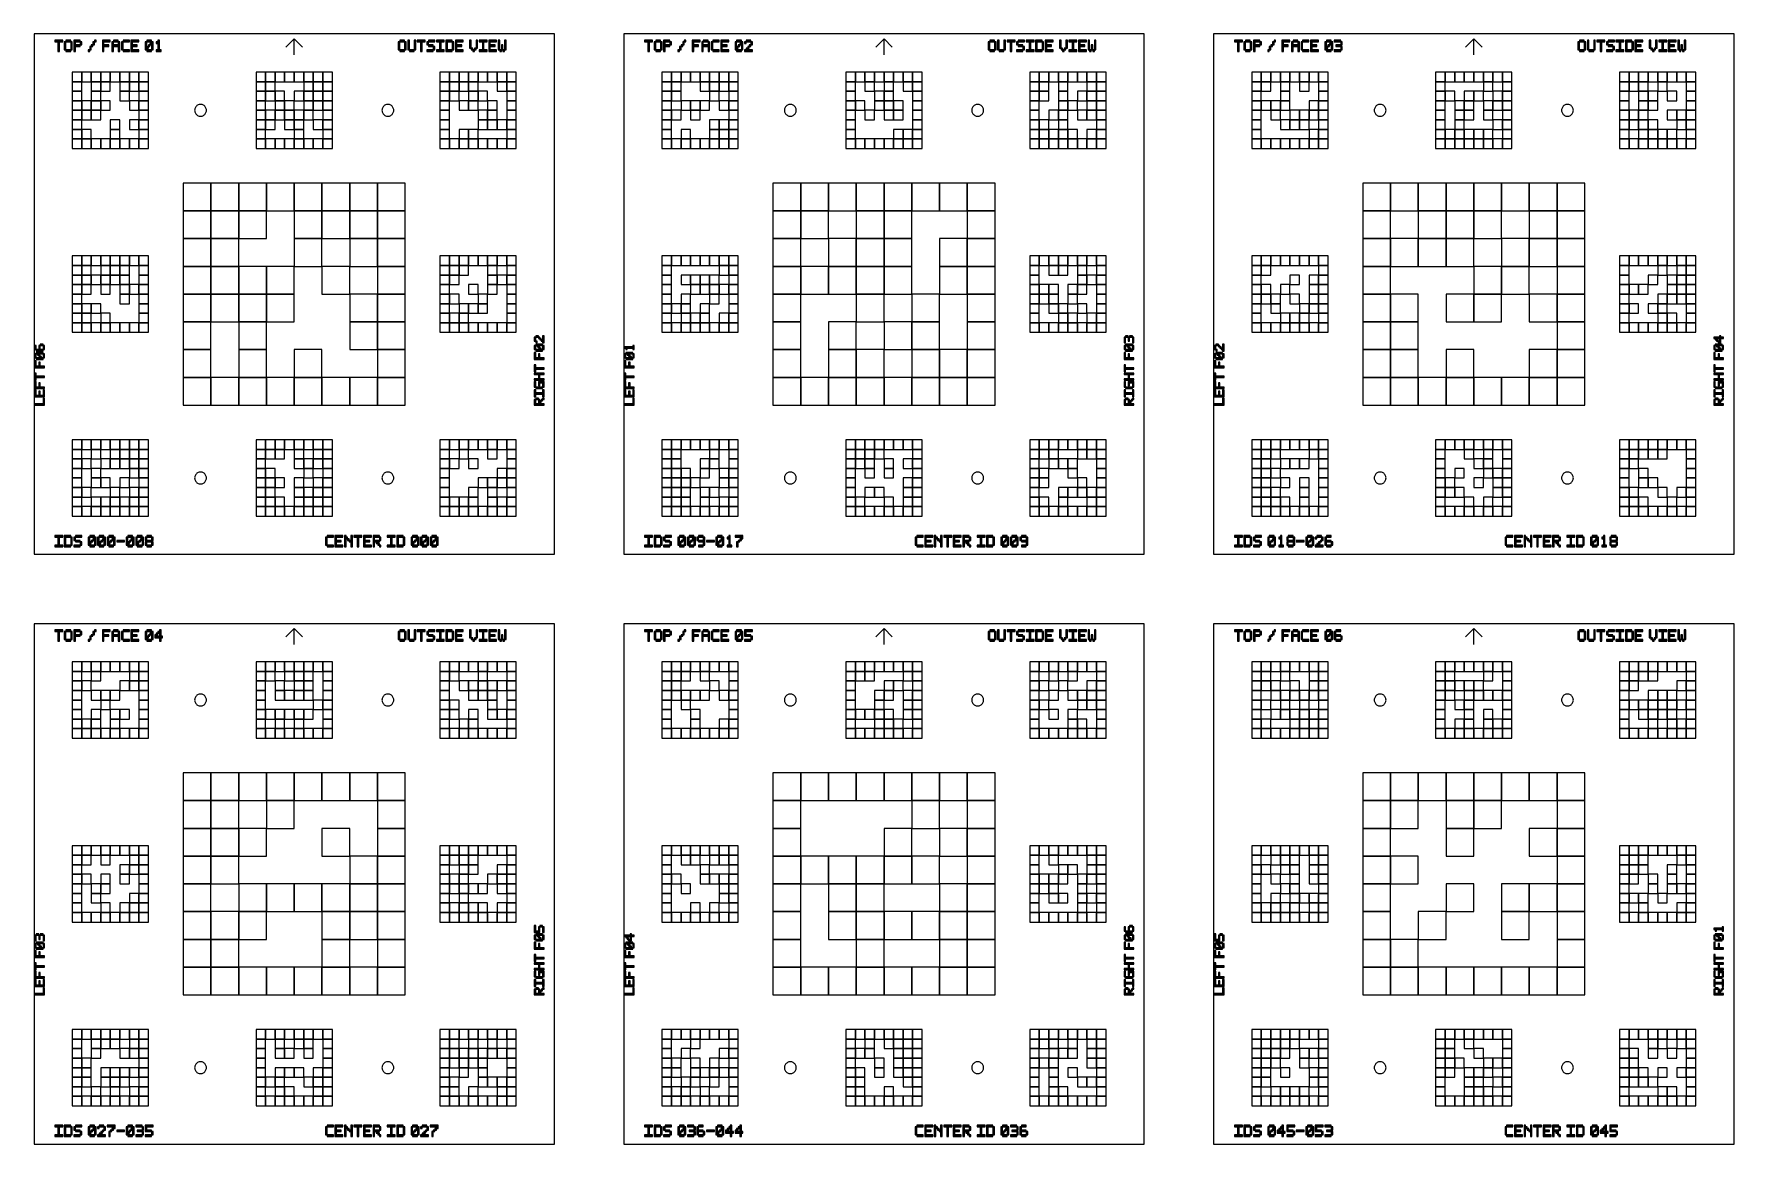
# Model space of a CAD drawing. Extents: x 0 to 490, y 0 to 320.
import ezdxf

# ---------------------------------------------------------------- set-up
doc = ezdxf.new("R2010")
doc.units = 0
for name, color, linetype in [('BLACK_POCKET', 7, 'CONTINUOUS'), ('BOARD_TEXT', 2, 'CONTINUOUS'), ('CUT', 1, 'CONTINUOUS'), ('MOUNT_HOLE', 5, 'CONTINUOUS'), ('ORIENTATION', 1, 'CONTINUOUS')]:
    doc.layers.add(name, color=color, linetype=linetype)

msp = doc.modelspace()

# ---------------------------------------------------------------- linework, layer by layer
at = {"layer": 'BLACK_POCKET'}
for p, q in [((13.75, 309), (11, 309)), ((11, 309), (11, 306.25)), ((13.75, 306.25), (13.75, 309)), ((16.5, 309), (13.75, 309)), ((13.75, 309), (13.75, 306.25)), ((16.5, 306.25), (16.5, 309)), ((19.25, 309), (16.5, 309)), ((16.5, 309), (16.5, 306.25)), ((19.25, 306.25), (19.25, 309)), ((22, 309), (19.25, 309)), ((19.25, 309), (19.25, 306.25)), ((22, 306.25), (22, 309)), ((24.75, 309), (22, 309)), ((22, 309), (22, 306.25)), ((24.75, 306.25), (24.75, 309)), ((27.5, 309), (24.75, 309)), ((24.75, 309), (24.75, 306.25)), ((27.5, 306.25), (27.5, 309)), ((30.25, 309), (27.5, 309)), ((27.5, 309), (27.5, 306.25)), ((30.25, 306.25), (30.25, 309)), ((33, 309), (30.25, 309)), ((30.25, 309), (30.25, 306.25)), ((33, 306.25), (33, 309)), ((66.75, 309), (64, 309)), ((64, 309), (64, 306.25)), ((66.75, 306.25), (66.75, 309)), ((69.5, 309), (66.75, 309)), ((66.75, 309), (66.75, 306.25)), ((69.5, 306.25), (69.5, 309)), ((72.25, 309), (69.5, 309)), ((69.5, 309), (69.5, 306.25)), ((72.25, 306.25), (72.25, 309)), ((75, 309), (72.25, 309)), ((72.25, 309), (72.25, 306.25)), ((75, 306.25), (75, 309)), ((77.75, 309), (75, 309)), ((75, 309), (75, 306.25)), ((77.75, 306.25), (77.75, 309)), ((80.5, 309), (77.75, 309)), ((77.75, 309), (77.75, 306.25)), ((80.5, 306.25), (80.5, 309)), ((83.25, 309), (80.5, 309)), ((80.5, 309), (80.5, 306.25)), ((83.25, 306.25), (83.25, 309)), ((86, 309), (83.25, 309)), ((83.25, 309), (83.25, 306.25)), ((86, 306.25), (86, 309)), ((119.75, 309), (117, 309)), ((117, 309), (117, 306.25)), ((119.75, 306.25), (119.75, 309)), ((122.5, 309), (119.75, 309)), ((119.75, 309), (119.75, 306.25)), ((122.5, 306.25), (122.5, 309)), ((125.25, 309), (122.5, 309)), ((122.5, 309), (122.5, 306.25)), ((125.25, 306.25), (125.25, 309)), ((128, 309), (125.25, 309)), ((125.25, 309), (125.25, 306.25)), ((128, 306.25), (128, 309)), ((130.75, 309), (128, 309)), ((128, 309), (128, 306.25)), ((130.75, 306.25), (130.75, 309)), ((133.5, 309), (130.75, 309)), ((130.75, 309), (130.75, 306.25)), ((133.5, 306.25), (133.5, 309)), ((136.25, 309), (133.5, 309)), ((133.5, 309), (133.5, 306.25)), ((136.25, 306.25), (136.25, 309)), ((139, 309), (136.25, 309)), ((136.25, 309), (136.25, 306.25)), ((139, 306.25), (139, 309)), ((183.75, 309), (181, 309)), ((181, 309), (181, 306.25)), ((183.75, 306.25), (183.75, 309)), ((186.5, 309), (183.75, 309)), ((183.75, 309), (183.75, 306.25)), ((186.5, 306.25), (186.5, 309)), ((189.25, 309), (186.5, 309)), ((186.5, 309), (186.5, 306.25)), ((189.25, 306.25), (189.25, 309)), ((192, 309), (189.25, 309)), ((189.25, 309), (189.25, 306.25)), ((192, 306.25), (192, 309)), ((194.75, 309), (192, 309)), ((192, 309), (192, 306.25)), ((194.75, 306.25), (194.75, 309)), ((197.5, 309), (194.75, 309)), ((194.75, 309), (194.75, 306.25)), ((197.5, 306.25), (197.5, 309)), ((200.25, 309), (197.5, 309)), ((197.5, 309), (197.5, 306.25)), ((200.25, 306.25), (200.25, 309)), ((203, 309), (200.25, 309)), ((200.25, 309), (200.25, 306.25)), ((203, 306.25), (203, 309)), ((236.75, 309), (234, 309)), ((234, 309), (234, 306.25)), ((236.75, 306.25), (236.75, 309)), ((239.5, 309), (236.75, 309)), ((236.75, 309), (236.75, 306.25)), ((239.5, 306.25), (239.5, 309)), ((242.25, 309), (239.5, 309)), ((239.5, 309), (239.5, 306.25)), ((242.25, 306.25), (242.25, 309)), ((245, 309), (242.25, 309)), ((242.25, 309), (242.25, 306.25)), ((245, 306.25), (245, 309)), ((247.75, 309), (245, 309)), ((245, 309), (245, 306.25)), ((247.75, 306.25), (247.75, 309)), ((250.5, 309), (247.75, 309)), ((247.75, 309), (247.75, 306.25)), ((250.5, 306.25), (250.5, 309)), ((253.25, 309), (250.5, 309)), ((250.5, 309), (250.5, 306.25)), ((253.25, 306.25), (253.25, 309)), ((256, 309), (253.25, 309)), ((253.25, 309), (253.25, 306.25)), ((256, 306.25), (256, 309)), ((289.75, 309), (287, 309)), ((287, 309), (287, 306.25)), ((289.75, 306.25), (289.75, 309)), ((292.5, 309), (289.75, 309)), ((289.75, 309), (289.75, 306.25)), ((292.5, 306.25), (292.5, 309)), ((295.25, 309), (292.5, 309)), ((292.5, 309), (292.5, 306.25)), ((295.25, 306.25), (295.25, 309)), ((298, 309), (295.25, 309)), ((295.25, 309), (295.25, 306.25)), ((298, 306.25), (298, 309)), ((300.75, 309), (298, 309)), ((298, 309), (298, 306.25)), ((300.75, 306.25), (300.75, 309)), ((303.5, 309), (300.75, 309)), ((300.75, 309), (300.75, 306.25)), ((303.5, 306.25), (303.5, 309)), ((306.25, 309), (303.5, 309)), ((303.5, 309), (303.5, 306.25)), ((306.25, 306.25), (306.25, 309)), ((309, 309), (306.25, 309)), ((306.25, 309), (306.25, 306.25)), ((309, 306.25), (309, 309)), ((353.75, 309), (351, 309)), ((351, 309), (351, 306.25)), ((353.75, 306.25), (353.75, 309)), ((356.5, 309), (353.75, 309)), ((353.75, 309), (353.75, 306.25)), ((356.5, 306.25), (356.5, 309)), ((359.25, 309), (356.5, 309)), ((356.5, 309), (356.5, 306.25)), ((359.25, 306.25), (359.25, 309)), ((362, 309), (359.25, 309)), ((359.25, 309), (359.25, 306.25)), ((362, 306.25), (362, 309)), ((364.75, 309), (362, 309)), ((362, 309), (362, 306.25)), ((364.75, 306.25), (364.75, 309)), ((367.5, 309), (364.75, 309)), ((364.75, 309), (364.75, 306.25)), ((367.5, 306.25), (367.5, 309)), ((370.25, 309), (367.5, 309)), ((367.5, 309), (367.5, 306.25)), ((370.25, 306.25), (370.25, 309)), ((373, 309), (370.25, 309)), ((370.25, 309), (370.25, 306.25)), ((373, 306.25), (373, 309)), ((406.75, 309), (404, 309)), ((404, 309), (404, 306.25)), ((406.75, 306.25), (406.75, 309)), ((409.5, 309), (406.75, 309)), ((406.75, 309), (406.75, 306.25)), ((409.5, 306.25), (409.5, 309)), ((412.25, 309), (409.5, 309)), ((409.5, 309), (409.5, 306.25)), ((412.25, 306.25), (412.25, 309)), ((415, 309), (412.25, 309)), ((412.25, 309), (412.25, 306.25)), ((415, 306.25), (415, 309)), ((417.75, 309), (415, 309)), ((415, 309), (415, 306.25)), ((417.75, 306.25), (417.75, 309)), ((420.5, 309), (417.75, 309)), ((417.75, 309), (417.75, 306.25)), ((420.5, 306.25), (420.5, 309)), ((423.25, 309), (420.5, 309)), ((420.5, 309), (420.5, 306.25)), ((423.25, 306.25), (423.25, 309)), ((426, 309), (423.25, 309)), ((423.25, 309), (423.25, 306.25)), ((426, 306.25), (426, 309)), ((459.75, 309), (457, 309)), ((457, 309), (457, 306.25)), ((459.75, 306.25), (459.75, 309)), ((462.5, 309), (459.75, 309)), ((459.75, 309), (459.75, 306.25)), ((462.5, 306.25), (462.5, 309)), ((465.25, 309), (462.5, 309)), ((462.5, 309), (462.5, 306.25)), ((465.25, 306.25), (465.25, 309)), ((468, 309), (465.25, 309)), ((465.25, 309), (465.25, 306.25)), ((468, 306.25), (468, 309)), ((470.75, 309), (468, 309)), ((468, 309), (468, 306.25)), ((470.75, 306.25), (470.75, 309)), ((473.5, 309), (470.75, 309)), ((470.75, 309), (470.75, 306.25)), ((473.5, 306.25), (473.5, 309)), ((476.25, 309), (473.5, 309)), ((473.5, 309), (473.5, 306.25)), ((476.25, 306.25), (476.25, 309)), ((479, 309), (476.25, 309)), ((476.25, 309), (476.25, 306.25)), ((479, 306.25), (479, 309)), ((11, 306.25), (13.75, 306.25)), ((13.75, 306.25), (11, 306.25)), ((11, 306.25), (11, 303.5)), ((13.75, 306.25), (16.5, 306.25)), ((13.75, 303.5), (13.75, 306.25)), ((16.5, 306.25), (19.25, 306.25)), ((19.25, 306.25), (16.5, 306.25)), ((16.5, 306.25), (16.5, 303.5)), ((19.25, 306.25), (22, 306.25)), ((19.25, 303.5), (19.25, 306.25)), ((22, 306.25), (19.25, 306.25)), ((19.25, 306.25), (19.25, 303.5)), ((22, 306.25), (24.75, 306.25)), ((22, 303.5), (22, 306.25)), ((24.75, 306.25), (27.5, 306.25)), ((27.5, 306.25), (24.75, 306.25)), ((24.75, 306.25), (24.75, 303.5)), ((27.5, 306.25), (30.25, 306.25)), ((27.5, 303.5), (27.5, 306.25)), ((30.25, 306.25), (27.5, 306.25)), ((27.5, 306.25), (27.5, 303.5)), ((30.25, 306.25), (33, 306.25)), ((30.25, 303.5), (30.25, 306.25)), ((33, 306.25), (30.25, 306.25)), ((30.25, 306.25), (30.25, 303.5)), ((33, 303.5), (33, 306.25)), ((64, 306.25), (66.75, 306.25)), ((66.75, 306.25), (64, 306.25)), ((64, 306.25), (64, 303.5)), ((66.75, 306.25), (69.5, 306.25)), ((66.75, 303.5), (66.75, 306.25)), ((69.5, 306.25), (66.75, 306.25)), ((66.75, 306.25), (66.75, 303.5)), ((69.5, 306.25), (72.25, 306.25)), ((69.5, 303.5), (69.5, 306.25)), ((72.25, 306.25), (75, 306.25)), ((75, 306.25), (77.75, 306.25)), ((77.75, 306.25), (80.5, 306.25)), ((80.5, 306.25), (77.75, 306.25)), ((77.75, 306.25), (77.75, 303.5)), ((80.5, 306.25), (83.25, 306.25)), ((80.5, 303.5), (80.5, 306.25)), ((83.25, 306.25), (80.5, 306.25)), ((80.5, 306.25), (80.5, 303.5)), ((83.25, 306.25), (86, 306.25)), ((83.25, 303.5), (83.25, 306.25)), ((86, 306.25), (83.25, 306.25)), ((83.25, 306.25), (83.25, 303.5)), ((86, 303.5), (86, 306.25)), ((117, 306.25), (119.75, 306.25)), ((119.75, 306.25), (117, 306.25)), ((117, 306.25), (117, 303.5)), ((119.75, 306.25), (122.5, 306.25)), ((119.75, 303.5), (119.75, 306.25)), ((122.5, 306.25), (119.75, 306.25)), ((119.75, 306.25), (119.75, 303.5)), ((122.5, 306.25), (125.25, 306.25)), ((122.5, 303.5), (122.5, 306.25)), ((125.25, 306.25), (122.5, 306.25)), ((122.5, 306.25), (122.5, 303.5)), ((125.25, 306.25), (128, 306.25)), ((125.25, 303.5), (125.25, 306.25)), ((128, 306.25), (125.25, 306.25)), ((125.25, 306.25), (125.25, 303.5)), ((128, 306.25), (130.75, 306.25)), ((128, 303.5), (128, 306.25)), ((130.75, 306.25), (133.5, 306.25)), ((133.5, 306.25), (136.25, 306.25)), ((136.25, 306.25), (133.5, 306.25)), ((133.5, 306.25), (133.5, 303.5)), ((136.25, 306.25), (139, 306.25)), ((136.25, 303.5), (136.25, 306.25)), ((139, 306.25), (136.25, 306.25)), ((136.25, 306.25), (136.25, 303.5)), ((139, 303.5), (139, 306.25)), ((181, 306.25), (183.75, 306.25)), ((183.75, 306.25), (181, 306.25)), ((181, 306.25), (181, 303.5)), ((183.75, 306.25), (186.5, 306.25)), ((183.75, 303.5), (183.75, 306.25)), ((186.5, 306.25), (183.75, 306.25)), ((183.75, 306.25), (183.75, 303.5)), ((186.5, 306.25), (189.25, 306.25)), ((186.5, 303.5), (186.5, 306.25)), ((189.25, 306.25), (192, 306.25)), ((192, 306.25), (194.75, 306.25)), ((194.75, 306.25), (192, 306.25)), ((192, 306.25), (192, 303.5)), ((194.75, 306.25), (197.5, 306.25)), ((194.75, 303.5), (194.75, 306.25)), ((197.5, 306.25), (194.75, 306.25)), ((194.75, 306.25), (194.75, 303.5)), ((197.5, 306.25), (200.25, 306.25)), ((197.5, 303.5), (197.5, 306.25)), ((200.25, 306.25), (197.5, 306.25)), ((197.5, 306.25), (197.5, 303.5)), ((200.25, 306.25), (203, 306.25)), ((200.25, 303.5), (200.25, 306.25)), ((203, 306.25), (200.25, 306.25)), ((200.25, 306.25), (200.25, 303.5)), ((203, 303.5), (203, 306.25)), ((234, 306.25), (236.75, 306.25)), ((236.75, 306.25), (234, 306.25)), ((234, 306.25), (234, 303.5)), ((236.75, 306.25), (239.5, 306.25)), ((236.75, 303.5), (236.75, 306.25)), ((239.5, 306.25), (242.25, 306.25)), ((242.25, 306.25), (239.5, 306.25)), ((239.5, 306.25), (239.5, 303.5)), ((242.25, 306.25), (245, 306.25)), ((242.25, 303.5), (242.25, 306.25)), ((245, 306.25), (247.75, 306.25)), ((247.75, 306.25), (245, 306.25)), ((245, 306.25), (245, 303.5)), ((247.75, 306.25), (250.5, 306.25)), ((247.75, 303.5), (247.75, 306.25)), ((250.5, 306.25), (253.25, 306.25)), ((253.25, 306.25), (250.5, 306.25)), ((250.5, 306.25), (250.5, 303.5)), ((253.25, 306.25), (256, 306.25)), ((253.25, 303.5), (253.25, 306.25)), ((256, 306.25), (253.25, 306.25)), ((253.25, 306.25), (253.25, 303.5)), ((256, 303.5), (256, 306.25)), ((287, 306.25), (289.75, 306.25)), ((289.75, 306.25), (287, 306.25)), ((287, 306.25), (287, 303.5)), ((289.75, 306.25), (292.5, 306.25)), ((289.75, 303.5), (289.75, 306.25)), ((292.5, 306.25), (289.75, 306.25)), ((289.75, 306.25), (289.75, 303.5)), ((292.5, 306.25), (295.25, 306.25)), ((292.5, 303.5), (292.5, 306.25)), ((295.25, 306.25), (298, 306.25)), ((298, 306.25), (295.25, 306.25)), ((295.25, 306.25), (295.25, 303.5)), ((298, 306.25), (300.75, 306.25)), ((298, 303.5), (298, 306.25)), ((300.75, 306.25), (303.5, 306.25)), ((303.5, 306.25), (306.25, 306.25)), ((306.25, 306.25), (303.5, 306.25)), ((303.5, 306.25), (303.5, 303.5)), ((306.25, 306.25), (309, 306.25)), ((306.25, 303.5), (306.25, 306.25)), ((309, 306.25), (306.25, 306.25)), ((306.25, 306.25), (306.25, 303.5)), ((309, 303.5), (309, 306.25)), ((351, 306.25), (353.75, 306.25)), ((353.75, 306.25), (351, 306.25)), ((351, 306.25), (351, 303.5)), ((353.75, 306.25), (356.5, 306.25)), ((353.75, 303.5), (353.75, 306.25)), ((356.5, 306.25), (353.75, 306.25)), ((353.75, 306.25), (353.75, 303.5)), ((356.5, 306.25), (359.25, 306.25)), ((356.5, 303.5), (356.5, 306.25)), ((359.25, 306.25), (362, 306.25)), ((362, 306.25), (359.25, 306.25)), ((359.25, 306.25), (359.25, 303.5)), ((362, 306.25), (364.75, 306.25)), ((362, 303.5), (362, 306.25)), ((364.75, 306.25), (367.5, 306.25)), ((367.5, 306.25), (364.75, 306.25)), ((364.75, 306.25), (364.75, 303.5)), ((367.5, 306.25), (370.25, 306.25)), ((367.5, 303.5), (367.5, 306.25)), ((370.25, 306.25), (373, 306.25)), ((373, 306.25), (370.25, 306.25)), ((370.25, 306.25), (370.25, 303.5)), ((373, 303.5), (373, 306.25)), ((404, 306.25), (406.75, 306.25)), ((406.75, 306.25), (404, 306.25)), ((404, 306.25), (404, 303.5)), ((406.75, 306.25), (409.5, 306.25)), ((406.75, 303.5), (406.75, 306.25)), ((409.5, 306.25), (412.25, 306.25)), ((412.25, 306.25), (415, 306.25)), ((415, 306.25), (417.75, 306.25)), ((417.75, 306.25), (420.5, 306.25)), ((420.5, 306.25), (417.75, 306.25)), ((417.75, 306.25), (417.75, 303.5)), ((420.5, 306.25), (423.25, 306.25)), ((420.5, 303.5), (420.5, 306.25)), ((423.25, 306.25), (426, 306.25)), ((426, 306.25), (423.25, 306.25)), ((423.25, 306.25), (423.25, 303.5)), ((426, 303.5), (426, 306.25)), ((457, 306.25), (459.75, 306.25)), ((459.75, 306.25), (457, 306.25)), ((457, 306.25), (457, 303.5)), ((459.75, 306.25), (462.5, 306.25)), ((459.75, 303.5), (459.75, 306.25)), ((462.5, 306.25), (459.75, 306.25)), ((459.75, 306.25), (459.75, 303.5)), ((462.5, 306.25), (465.25, 306.25)), ((462.5, 303.5), (462.5, 306.25)), ((465.25, 306.25), (462.5, 306.25)), ((462.5, 306.25), (462.5, 303.5)), ((465.25, 306.25), (468, 306.25)), ((465.25, 303.5), (465.25, 306.25)), ((468, 306.25), (470.75, 306.25)), ((470.75, 306.25), (468, 306.25)), ((468, 306.25), (468, 303.5)), ((470.75, 306.25), (473.5, 306.25)), ((470.75, 303.5), (470.75, 306.25)), ((473.5, 306.25), (476.25, 306.25)), ((476.25, 306.25), (479, 306.25)), ((479, 306.25), (476.25, 306.25)), ((476.25, 306.25), (476.25, 303.5)), ((479, 303.5), (479, 306.25)), ((11, 303.5), (13.75, 303.5)), ((13.75, 303.5), (11, 303.5)), ((11, 303.5), (11, 300.75)), ((11, 300.75), (13.75, 300.75)), ((13.75, 300.75), (11, 300.75)), ((11, 300.75), (11, 298)), ((13.75, 300.75), (13.75, 303.5)), ((13.75, 298), (13.75, 300.75)), ((16.5, 300.75), (13.75, 300.75)), ((13.75, 300.75), (13.75, 298)), ((16.5, 303.5), (19.25, 303.5)), ((19.25, 303.5), (16.5, 303.5)), ((16.5, 303.5), (16.5, 300.75)), ((16.5, 300.75), (19.25, 300.75)), ((16.5, 298), (16.5, 300.75)), ((19.25, 300.75), (16.5, 300.75)), ((16.5, 300.75), (16.5, 298)), ((19.25, 303.5), (22, 303.5)), ((19.25, 300.75), (19.25, 303.5)), ((19.25, 298), (19.25, 300.75)), ((22, 300.75), (19.25, 300.75)), ((19.25, 300.75), (19.25, 298)), ((22, 298), (22, 300.75)), ((24.75, 303.5), (27.5, 303.5)), ((27.5, 303.5), (24.75, 303.5)), ((24.75, 303.5), (24.75, 300.75)), ((24.75, 300.75), (27.5, 300.75)), ((27.5, 303.5), (30.25, 303.5)), ((27.5, 300.75), (27.5, 303.5)), ((30.25, 300.75), (27.5, 300.75)), ((27.5, 300.75), (27.5, 298)), ((30.25, 303.5), (33, 303.5)), ((33, 303.5), (30.25, 303.5)), ((30.25, 303.5), (30.25, 300.75)), ((30.25, 300.75), (33, 300.75)), ((30.25, 298), (30.25, 300.75)), ((33, 300.75), (30.25, 300.75)), ((30.25, 300.75), (30.25, 298)), ((33, 300.75), (33, 303.5)), ((33, 298), (33, 300.75)), ((64, 303.5), (66.75, 303.5)), ((66.75, 303.5), (64, 303.5)), ((64, 303.5), (64, 300.75)), ((64, 300.75), (66.75, 300.75)), ((66.75, 300.75), (64, 300.75)), ((64, 300.75), (64, 298)), ((66.75, 303.5), (69.5, 303.5)), ((66.75, 300.75), (66.75, 303.5)), ((69.5, 303.5), (66.75, 303.5)), ((66.75, 303.5), (66.75, 300.75)), ((66.75, 300.75), (69.5, 300.75)), ((66.75, 298), (66.75, 300.75)), ((69.5, 300.75), (69.5, 303.5)), ((72.25, 303.5), (69.5, 303.5)), ((69.5, 303.5), (69.5, 300.75)), ((69.5, 300.75), (72.25, 300.75)), ((72.25, 300.75), (69.5, 300.75)), ((69.5, 300.75), (69.5, 298)), ((72.25, 300.75), (72.25, 303.5)), ((72.25, 298), (72.25, 300.75)), ((75, 300.75), (72.25, 300.75)), ((72.25, 300.75), (72.25, 298)), ((77.75, 303.5), (75, 303.5)), ((75, 303.5), (75, 300.75)), ((75, 300.75), (77.75, 300.75)), ((75, 298), (75, 300.75)), ((77.75, 303.5), (80.5, 303.5)), ((77.75, 300.75), (77.75, 303.5)), ((80.5, 303.5), (77.75, 303.5)), ((77.75, 303.5), (77.75, 300.75)), ((77.75, 300.75), (80.5, 300.75)), ((80.5, 300.75), (77.75, 300.75)), ((77.75, 300.75), (77.75, 298)), ((80.5, 303.5), (83.25, 303.5)), ((80.5, 300.75), (80.5, 303.5)), ((83.25, 303.5), (80.5, 303.5)), ((80.5, 303.5), (80.5, 300.75)), ((80.5, 300.75), (83.25, 300.75)), ((80.5, 298), (80.5, 300.75)), ((83.25, 300.75), (80.5, 300.75)), ((80.5, 300.75), (80.5, 298)), ((83.25, 303.5), (86, 303.5)), ((83.25, 300.75), (83.25, 303.5)), ((86, 303.5), (83.25, 303.5)), ((83.25, 303.5), (83.25, 300.75)), ((83.25, 300.75), (86, 300.75)), ((83.25, 298), (83.25, 300.75)), ((86, 300.75), (83.25, 300.75)), ((83.25, 300.75), (83.25, 298)), ((86, 300.75), (86, 303.5)), ((86, 298), (86, 300.75)), ((117, 303.5), (119.75, 303.5)), ((119.75, 303.5), (117, 303.5)), ((117, 303.5), (117, 300.75)), ((117, 300.75), (119.75, 300.75)), ((119.75, 300.75), (117, 300.75)), ((117, 300.75), (117, 298)), ((119.75, 303.5), (122.5, 303.5)), ((119.75, 300.75), (119.75, 303.5)), ((122.5, 303.5), (119.75, 303.5)), ((119.75, 303.5), (119.75, 300.75)), ((119.75, 300.75), (122.5, 300.75)), ((119.75, 298), (119.75, 300.75)), ((122.5, 303.5), (125.25, 303.5)), ((122.5, 300.75), (122.5, 303.5)), ((125.25, 300.75), (122.5, 300.75)), ((122.5, 300.75), (122.5, 298)), ((125.25, 303.5), (128, 303.5)), ((128, 303.5), (125.25, 303.5)), ((125.25, 303.5), (125.25, 300.75)), ((125.25, 300.75), (128, 300.75)), ((125.25, 298), (125.25, 300.75)), ((128, 300.75), (125.25, 300.75)), ((125.25, 300.75), (125.25, 298)), ((128, 300.75), (128, 303.5)), ((130.75, 303.5), (128, 303.5)), ((128, 303.5), (128, 300.75)), ((128, 300.75), (130.75, 300.75)), ((128, 298), (128, 300.75)), ((130.75, 300.75), (130.75, 303.5)), ((133.5, 300.75), (130.75, 300.75)), ((130.75, 300.75), (130.75, 298)), ((133.5, 303.5), (136.25, 303.5)), ((133.5, 298), (133.5, 300.75)), ((136.25, 303.5), (139, 303.5)), ((139, 303.5), (136.25, 303.5)), ((136.25, 303.5), (136.25, 300.75)), ((136.25, 300.75), (139, 300.75)), ((139, 300.75), (136.25, 300.75)), ((136.25, 300.75), (136.25, 298)), ((139, 300.75), (139, 303.5)), ((139, 298), (139, 300.75)), ((181, 303.5), (183.75, 303.5)), ((183.75, 303.5), (181, 303.5)), ((181, 303.5), (181, 300.75)), ((181, 300.75), (183.75, 300.75)), ((183.75, 300.75), (181, 300.75)), ((181, 300.75), (181, 298)), ((183.75, 303.5), (186.5, 303.5)), ((183.75, 300.75), (183.75, 303.5)), ((186.5, 303.5), (183.75, 303.5)), ((183.75, 303.5), (183.75, 300.75)), ((183.75, 300.75), (186.5, 300.75)), ((183.75, 298), (183.75, 300.75)), ((186.5, 300.75), (186.5, 303.5)), ((189.25, 300.75), (186.5, 300.75)), ((186.5, 300.75), (186.5, 298)), ((189.25, 298), (189.25, 300.75)), ((192, 300.75), (189.25, 300.75)), ((189.25, 300.75), (189.25, 298)), ((192, 303.5), (194.75, 303.5)), ((192, 298), (192, 300.75)), ((194.75, 300.75), (192, 300.75)), ((192, 300.75), (192, 298)), ((194.75, 303.5), (197.5, 303.5)), ((197.5, 303.5), (194.75, 303.5)), ((194.75, 303.5), (194.75, 300.75)), ((194.75, 300.75), (197.5, 300.75)), ((194.75, 298), (194.75, 300.75)), ((197.5, 303.5), (200.25, 303.5)), ((197.5, 300.75), (197.5, 303.5)), ((200.25, 300.75), (197.5, 300.75)), ((197.5, 300.75), (197.5, 298)), ((200.25, 303.5), (203, 303.5)), ((203, 303.5), (200.25, 303.5)), ((200.25, 303.5), (200.25, 300.75)), ((200.25, 300.75), (203, 300.75)), ((200.25, 298), (200.25, 300.75)), ((203, 300.75), (200.25, 300.75)), ((200.25, 300.75), (200.25, 298)), ((203, 300.75), (203, 303.5)), ((203, 298), (203, 300.75)), ((234, 303.5), (236.75, 303.5)), ((236.75, 303.5), (234, 303.5)), ((234, 303.5), (234, 300.75)), ((234, 300.75), (236.75, 300.75)), ((236.75, 300.75), (234, 300.75)), ((234, 300.75), (234, 298)), ((236.75, 300.75), (236.75, 303.5)), ((236.75, 298), (236.75, 300.75)), ((239.5, 300.75), (236.75, 300.75)), ((236.75, 300.75), (236.75, 298)), ((239.5, 303.5), (242.25, 303.5)), ((239.5, 298), (239.5, 300.75)), ((245, 303.5), (242.25, 303.5)), ((242.25, 303.5), (242.25, 300.75)), ((242.25, 300.75), (245, 300.75)), ((245, 300.75), (242.25, 300.75)), ((242.25, 300.75), (242.25, 298)), ((245, 303.5), (247.75, 303.5)), ((245, 300.75), (245, 303.5)), ((247.75, 303.5), (245, 303.5)), ((245, 303.5), (245, 300.75)), ((245, 300.75), (247.75, 300.75)), ((245, 298), (245, 300.75)), ((247.75, 300.75), (245, 300.75)), ((245, 300.75), (245, 298)), ((247.75, 300.75), (247.75, 303.5)), ((247.75, 298), (247.75, 300.75)), ((250.5, 300.75), (247.75, 300.75)), ((247.75, 300.75), (247.75, 298)), ((250.5, 303.5), (253.25, 303.5)), ((250.5, 298), (250.5, 300.75)), ((253.25, 303.5), (256, 303.5)), ((256, 303.5), (253.25, 303.5)), ((253.25, 303.5), (253.25, 300.75)), ((253.25, 300.75), (256, 300.75)), ((256, 300.75), (253.25, 300.75)), ((253.25, 300.75), (253.25, 298)), ((256, 300.75), (256, 303.5)), ((256, 298), (256, 300.75)), ((287, 303.5), (289.75, 303.5)), ((289.75, 303.5), (287, 303.5)), ((287, 303.5), (287, 300.75)), ((287, 300.75), (289.75, 300.75)), ((289.75, 300.75), (287, 300.75)), ((287, 300.75), (287, 298)), ((289.75, 303.5), (292.5, 303.5)), ((289.75, 300.75), (289.75, 303.5)), ((292.5, 303.5), (289.75, 303.5)), ((289.75, 303.5), (289.75, 300.75)), ((289.75, 300.75), (292.5, 300.75)), ((289.75, 298), (289.75, 300.75)), ((292.5, 300.75), (292.5, 303.5)), ((295.25, 303.5), (298, 303.5)), ((298, 303.5), (295.25, 303.5)), ((295.25, 303.5), (295.25, 300.75)), ((295.25, 300.75), (298, 300.75)), ((298, 300.75), (295.25, 300.75)), ((295.25, 300.75), (295.25, 298)), ((298, 300.75), (298, 303.5)), ((298, 298), (298, 300.75)), ((300.75, 300.75), (298, 300.75)), ((298, 300.75), (298, 298)), ((303.5, 303.5), (300.75, 303.5)), ((300.75, 303.5), (300.75, 300.75)), ((300.75, 300.75), (303.5, 300.75)), ((300.75, 298), (300.75, 300.75)), ((303.5, 303.5), (306.25, 303.5)), ((303.5, 300.75), (303.5, 303.5)), ((306.25, 303.5), (303.5, 303.5)), ((303.5, 303.5), (303.5, 300.75)), ((303.5, 300.75), (306.25, 300.75)), ((306.25, 300.75), (303.5, 300.75)), ((303.5, 300.75), (303.5, 298)), ((306.25, 303.5), (309, 303.5)), ((306.25, 300.75), (306.25, 303.5)), ((309, 303.5), (306.25, 303.5)), ((306.25, 303.5), (306.25, 300.75)), ((306.25, 300.75), (309, 300.75)), ((306.25, 298), (306.25, 300.75)), ((309, 300.75), (306.25, 300.75)), ((306.25, 300.75), (306.25, 298)), ((309, 300.75), (309, 303.5)), ((309, 298), (309, 300.75)), ((351, 303.5), (353.75, 303.5)), ((353.75, 303.5), (351, 303.5)), ((351, 303.5), (351, 300.75)), ((351, 300.75), (353.75, 300.75)), ((353.75, 300.75), (351, 300.75)), ((351, 300.75), (351, 298)), ((353.75, 303.5), (356.5, 303.5)), ((353.75, 300.75), (353.75, 303.5)), ((353.75, 298), (353.75, 300.75)), ((356.5, 300.75), (353.75, 300.75)), ((353.75, 300.75), (353.75, 298)), ((356.5, 298), (356.5, 300.75)), ((359.25, 300.75), (356.5, 300.75)), ((356.5, 300.75), (356.5, 298)), ((359.25, 303.5), (362, 303.5)), ((362, 303.5), (359.25, 303.5)), ((359.25, 303.5), (359.25, 300.75)), ((359.25, 300.75), (362, 300.75)), ((359.25, 298), (359.25, 300.75)), ((362, 300.75), (359.25, 300.75)), ((359.25, 300.75), (359.25, 298)), ((362, 300.75), (362, 303.5)), ((362, 298), (362, 300.75)), ((364.75, 303.5), (367.5, 303.5)), ((370.25, 300.75), (367.5, 300.75)), ((367.5, 300.75), (367.5, 298)), ((370.25, 303.5), (373, 303.5)), ((373, 303.5), (370.25, 303.5)), ((370.25, 303.5), (370.25, 300.75)), ((370.25, 300.75), (373, 300.75)), ((370.25, 298), (370.25, 300.75)), ((373, 300.75), (370.25, 300.75)), ((370.25, 300.75), (370.25, 298)), ((373, 300.75), (373, 303.5)), ((373, 298), (373, 300.75)), ((404, 303.5), (406.75, 303.5)), ((406.75, 303.5), (404, 303.5)), ((404, 303.5), (404, 300.75)), ((404, 300.75), (406.75, 300.75)), ((406.75, 300.75), (404, 300.75)), ((404, 300.75), (404, 298)), ((406.75, 300.75), (406.75, 303.5)), ((409.5, 303.5), (406.75, 303.5)), ((406.75, 303.5), (406.75, 300.75)), ((406.75, 300.75), (409.5, 300.75)), ((406.75, 298), (406.75, 300.75)), ((409.5, 300.75), (409.5, 303.5)), ((412.25, 300.75), (409.5, 300.75)), ((409.5, 300.75), (409.5, 298)), ((415, 303.5), (412.25, 303.5)), ((412.25, 303.5), (412.25, 300.75)), ((412.25, 300.75), (415, 300.75)), ((412.25, 298), (412.25, 300.75)), ((415, 300.75), (412.25, 300.75)), ((412.25, 300.75), (412.25, 298)), ((415, 300.75), (415, 303.5)), ((417.75, 303.5), (415, 303.5)), ((415, 303.5), (415, 300.75)), ((415, 300.75), (417.75, 300.75)), ((415, 298), (415, 300.75)), ((417.75, 303.5), (420.5, 303.5)), ((417.75, 300.75), (417.75, 303.5)), ((420.5, 300.75), (417.75, 300.75)), ((417.75, 300.75), (417.75, 298)), ((423.25, 303.5), (420.5, 303.5)), ((420.5, 303.5), (420.5, 300.75)), ((420.5, 300.75), (423.25, 300.75)), ((420.5, 298), (420.5, 300.75)), ((423.25, 300.75), (420.5, 300.75)), ((420.5, 300.75), (420.5, 298)), ((423.25, 303.5), (426, 303.5)), ((423.25, 300.75), (423.25, 303.5)), ((426, 303.5), (423.25, 303.5)), ((423.25, 303.5), (423.25, 300.75)), ((423.25, 300.75), (426, 300.75)), ((423.25, 298), (423.25, 300.75)), ((426, 300.75), (423.25, 300.75)), ((423.25, 300.75), (423.25, 298)), ((426, 300.75), (426, 303.5)), ((426, 298), (426, 300.75)), ((457, 303.5), (459.75, 303.5)), ((459.75, 303.5), (457, 303.5)), ((457, 303.5), (457, 300.75)), ((457, 300.75), (459.75, 300.75)), ((459.75, 300.75), (457, 300.75)), ((457, 300.75), (457, 298)), ((459.75, 303.5), (462.5, 303.5)), ((459.75, 300.75), (459.75, 303.5)), ((459.75, 298), (459.75, 300.75)), ((462.5, 303.5), (465.25, 303.5)), ((465.25, 303.5), (462.5, 303.5)), ((462.5, 303.5), (462.5, 300.75)), ((462.5, 300.75), (465.25, 300.75)), ((465.25, 300.75), (462.5, 300.75)), ((462.5, 300.75), (462.5, 298)), ((465.25, 300.75), (465.25, 303.5)), ((468, 303.5), (465.25, 303.5)), ((465.25, 303.5), (465.25, 300.75)), ((465.25, 300.75), (468, 300.75)), ((465.25, 298), (465.25, 300.75)), ((468, 300.75), (465.25, 300.75)), ((465.25, 300.75), (465.25, 298)), ((468, 303.5), (470.75, 303.5)), ((468, 300.75), (468, 303.5)), ((468, 298), (468, 300.75)), ((473.5, 303.5), (470.75, 303.5)), ((470.75, 303.5), (470.75, 300.75)), ((470.75, 300.75), (473.5, 300.75)), ((473.5, 300.75), (473.5, 303.5)), ((476.25, 303.5), (479, 303.5)), ((479, 303.5), (476.25, 303.5)), ((476.25, 303.5), (476.25, 300.75)), ((476.25, 300.75), (479, 300.75)), ((479, 300.75), (476.25, 300.75)), ((476.25, 300.75), (476.25, 298)), ((479, 300.75), (479, 303.5)), ((479, 298), (479, 300.75)), ((11, 298), (13.75, 298)), ((13.75, 298), (11, 298)), ((11, 298), (11, 295.25)), ((11, 295.25), (13.75, 295.25)), ((13.75, 295.25), (11, 295.25)), ((11, 295.25), (11, 292.5)), ((13.75, 298), (16.5, 298)), ((13.75, 295.25), (13.75, 298)), ((16.5, 298), (13.75, 298)), ((13.75, 298), (13.75, 295.25)), ((13.75, 295.25), (16.5, 295.25)), ((13.75, 292.5), (13.75, 295.25)), ((16.5, 298), (19.25, 298)), ((16.5, 295.25), (16.5, 298)), ((19.25, 298), (16.5, 298)), ((16.5, 298), (16.5, 295.25)), ((16.5, 295.25), (19.25, 295.25)), ((19.25, 298), (22, 298)), ((19.25, 295.25), (19.25, 298)), ((24.75, 295.25), (22, 295.25)), ((22, 295.25), (22, 292.5)), ((24.75, 292.5), (24.75, 295.25)), ((27.5, 298), (30.25, 298)), ((30.25, 295.25), (27.5, 295.25)), ((27.5, 295.25), (27.5, 292.5)), ((30.25, 298), (33, 298)), ((33, 298), (30.25, 298)), ((30.25, 298), (30.25, 295.25)), ((30.25, 295.25), (33, 295.25)), ((30.25, 292.5), (30.25, 295.25)), ((33, 295.25), (30.25, 295.25)), ((30.25, 295.25), (30.25, 292.5)), ((33, 295.25), (33, 298)), ((33, 292.5), (33, 295.25)), ((64, 298), (66.75, 298)), ((66.75, 298), (64, 298)), ((64, 298), (64, 295.25)), ((64, 295.25), (66.75, 295.25)), ((66.75, 295.25), (64, 295.25)), ((64, 295.25), (64, 292.5)), ((66.75, 295.25), (66.75, 298)), ((69.5, 298), (66.75, 298)), ((66.75, 298), (66.75, 295.25)), ((66.75, 295.25), (69.5, 295.25)), ((66.75, 292.5), (66.75, 295.25)), ((69.5, 295.25), (66.75, 295.25)), ((66.75, 295.25), (66.75, 292.5)), ((69.5, 298), (72.25, 298)), ((69.5, 295.25), (69.5, 298)), ((72.25, 298), (69.5, 298)), ((69.5, 298), (69.5, 295.25)), ((69.5, 295.25), (72.25, 295.25)), ((69.5, 292.5), (69.5, 295.25)), ((72.25, 298), (75, 298)), ((72.25, 295.25), (72.25, 298)), ((75, 298), (72.25, 298)), ((72.25, 298), (72.25, 295.25)), ((72.25, 295.25), (75, 295.25)), ((75, 295.25), (72.25, 295.25)), ((72.25, 295.25), (72.25, 292.5)), ((75, 295.25), (75, 298)), ((77.75, 298), (75, 298)), ((75, 298), (75, 295.25)), ((75, 295.25), (77.75, 295.25)), ((75, 292.5), (75, 295.25)), ((77.75, 295.25), (75, 295.25)), ((75, 295.25), (75, 292.5)), ((77.75, 298), (80.5, 298)), ((77.75, 295.25), (77.75, 298)), ((80.5, 298), (77.75, 298)), ((77.75, 298), (77.75, 295.25)), ((77.75, 295.25), (80.5, 295.25)), ((77.75, 292.5), (77.75, 295.25)), ((80.5, 298), (83.25, 298)), ((80.5, 295.25), (80.5, 298)), ((83.25, 295.25), (80.5, 295.25)), ((80.5, 295.25), (80.5, 292.5)), ((83.25, 298), (86, 298)), ((86, 298), (83.25, 298)), ((83.25, 298), (83.25, 295.25)), ((83.25, 295.25), (86, 295.25)), ((83.25, 292.5), (83.25, 295.25)), ((86, 295.25), (83.25, 295.25)), ((83.25, 295.25), (83.25, 292.5)), ((86, 295.25), (86, 298)), ((86, 292.5), (86, 295.25)), ((117, 298), (119.75, 298)), ((119.75, 298), (117, 298)), ((117, 298), (117, 295.25)), ((117, 295.25), (119.75, 295.25)), ((119.75, 295.25), (117, 295.25)), ((117, 295.25), (117, 292.5)), ((119.75, 295.25), (119.75, 298)), ((119.75, 292.5), (119.75, 295.25)), ((122.5, 298), (125.25, 298)), ((125.25, 298), (128, 298)), ((130.75, 298), (128, 298)), ((128, 298), (128, 295.25)), ((128, 295.25), (130.75, 295.25)), ((130.75, 295.25), (128, 295.25)), ((128, 295.25), (128, 292.5)), ((130.75, 298), (133.5, 298)), ((130.75, 295.25), (130.75, 298)), ((133.5, 298), (130.75, 298)), ((130.75, 298), (130.75, 295.25)), ((130.75, 295.25), (133.5, 295.25)), ((130.75, 292.5), (130.75, 295.25)), ((133.5, 295.25), (130.75, 295.25)), ((130.75, 295.25), (130.75, 292.5)), ((133.5, 295.25), (133.5, 298)), ((133.5, 292.5), (133.5, 295.25)), ((136.25, 295.25), (133.5, 295.25)), ((133.5, 295.25), (133.5, 292.5)), ((136.25, 298), (139, 298)), ((139, 298), (136.25, 298)), ((136.25, 298), (136.25, 295.25)), ((136.25, 295.25), (139, 295.25)), ((136.25, 292.5), (136.25, 295.25)), ((139, 295.25), (136.25, 295.25)), ((136.25, 295.25), (136.25, 292.5)), ((139, 295.25), (139, 298)), ((139, 292.5), (139, 295.25)), ((181, 298), (183.75, 298)), ((183.75, 298), (181, 298)), ((181, 298), (181, 295.25)), ((181, 295.25), (183.75, 295.25)), ((183.75, 295.25), (181, 295.25)), ((181, 295.25), (181, 292.5)), ((183.75, 295.25), (183.75, 298)), ((186.5, 298), (183.75, 298)), ((183.75, 298), (183.75, 295.25)), ((183.75, 295.25), (186.5, 295.25)), ((183.75, 292.5), (183.75, 295.25)), ((186.5, 298), (189.25, 298)), ((186.5, 295.25), (186.5, 298)), ((189.25, 298), (192, 298)), ((192, 298), (189.25, 298)), ((189.25, 298), (189.25, 295.25)), ((189.25, 295.25), (192, 295.25)), ((192, 298), (194.75, 298)), ((192, 295.25), (192, 298)), ((197.5, 295.25), (194.75, 295.25)), ((194.75, 295.25), (194.75, 292.5)), ((197.5, 298), (200.25, 298)), ((197.5, 292.5), (197.5, 295.25)), ((200.25, 295.25), (197.5, 295.25)), ((197.5, 295.25), (197.5, 292.5)), ((200.25, 298), (203, 298)), ((203, 298), (200.25, 298)), ((200.25, 298), (200.25, 295.25)), ((200.25, 295.25), (203, 295.25)), ((200.25, 292.5), (200.25, 295.25)), ((203, 295.25), (200.25, 295.25)), ((200.25, 295.25), (200.25, 292.5)), ((203, 295.25), (203, 298)), ((203, 292.5), (203, 295.25)), ((234, 298), (236.75, 298)), ((236.75, 298), (234, 298)), ((234, 298), (234, 295.25)), ((234, 295.25), (236.75, 295.25)), ((236.75, 295.25), (234, 295.25)), ((234, 295.25), (234, 292.5)), ((236.75, 298), (239.5, 298)), ((236.75, 295.25), (236.75, 298)), ((236.75, 292.5), (236.75, 295.25)), ((242.25, 298), (239.5, 298)), ((239.5, 298), (239.5, 295.25)), ((239.5, 295.25), (242.25, 295.25)), ((242.25, 298), (245, 298)), ((242.25, 295.25), (242.25, 298)), ((245, 298), (247.75, 298)), ((247.75, 298), (245, 298)), ((245, 298), (245, 295.25)), ((245, 295.25), (247.75, 295.25)), ((247.75, 298), (250.5, 298)), ((247.75, 295.25), (247.75, 298)), ((250.5, 298), (247.75, 298)), ((247.75, 298), (247.75, 295.25)), ((247.75, 295.25), (250.5, 295.25)), ((250.5, 295.25), (250.5, 298)), ((253.25, 298), (256, 298)), ((256, 298), (253.25, 298)), ((253.25, 298), (253.25, 295.25)), ((253.25, 295.25), (256, 295.25)), ((256, 295.25), (253.25, 295.25)), ((253.25, 295.25), (253.25, 292.5)), ((256, 295.25), (256, 298)), ((256, 292.5), (256, 295.25)), ((287, 298), (289.75, 298)), ((289.75, 298), (287, 298)), ((287, 298), (287, 295.25)), ((287, 295.25), (289.75, 295.25)), ((289.75, 295.25), (287, 295.25)), ((287, 295.25), (287, 292.5)), ((289.75, 295.25), (289.75, 298)), ((289.75, 292.5), (289.75, 295.25)), ((292.5, 295.25), (289.75, 295.25)), ((289.75, 295.25), (289.75, 292.5)), ((295.25, 298), (292.5, 298)), ((292.5, 298), (292.5, 295.25)), ((292.5, 295.25), (295.25, 295.25)), ((292.5, 292.5), (292.5, 295.25)), ((295.25, 298), (298, 298)), ((295.25, 295.25), (295.25, 298)), ((298, 298), (295.25, 298)), ((295.25, 298), (295.25, 295.25)), ((295.25, 295.25), (298, 295.25)), ((298, 295.25), (295.25, 295.25)), ((295.25, 295.25), (295.25, 292.5)), ((298, 298), (300.75, 298)), ((298, 295.25), (298, 298)), ((298, 292.5), (298, 295.25)), ((303.5, 298), (300.75, 298)), ((300.75, 298), (300.75, 295.25)), ((300.75, 295.25), (303.5, 295.25)), ((303.5, 298), (306.25, 298)), ((303.5, 295.25), (303.5, 298)), ((306.25, 298), (303.5, 298)), ((303.5, 298), (303.5, 295.25)), ((303.5, 295.25), (306.25, 295.25)), ((306.25, 298), (309, 298)), ((306.25, 295.25), (306.25, 298)), ((309, 298), (306.25, 298)), ((306.25, 298), (306.25, 295.25)), ((306.25, 295.25), (309, 295.25)), ((309, 295.25), (306.25, 295.25)), ((306.25, 295.25), (306.25, 292.5)), ((309, 295.25), (309, 298)), ((309, 292.5), (309, 295.25)), ((351, 298), (353.75, 298)), ((353.75, 298), (351, 298)), ((351, 298), (351, 295.25)), ((351, 295.25), (353.75, 295.25)), ((353.75, 295.25), (351, 295.25)), ((351, 295.25), (351, 292.5)), ((353.75, 298), (356.5, 298)), ((353.75, 295.25), (353.75, 298)), ((353.75, 292.5), (353.75, 295.25)), ((356.5, 298), (359.25, 298)), ((359.25, 298), (356.5, 298)), ((356.5, 298), (356.5, 295.25)), ((356.5, 295.25), (359.25, 295.25)), ((359.25, 298), (362, 298)), ((359.25, 295.25), (359.25, 298)), ((362, 295.25), (359.25, 295.25)), ((359.25, 295.25), (359.25, 292.5)), ((364.75, 298), (362, 298)), ((362, 298), (362, 295.25)), ((362, 295.25), (364.75, 295.25)), ((362, 292.5), (362, 295.25)), ((364.75, 295.25), (362, 295.25)), ((362, 295.25), (362, 292.5)), ((364.75, 295.25), (364.75, 298)), ((367.5, 298), (364.75, 298)), ((364.75, 298), (364.75, 295.25)), ((364.75, 295.25), (367.5, 295.25)), ((364.75, 292.5), (364.75, 295.25)), ((367.5, 295.25), (364.75, 295.25)), ((364.75, 295.25), (364.75, 292.5)), ((367.5, 298), (370.25, 298)), ((367.5, 295.25), (367.5, 298)), ((370.25, 298), (367.5, 298)), ((367.5, 298), (367.5, 295.25)), ((367.5, 295.25), (370.25, 295.25)), ((367.5, 292.5), (367.5, 295.25)), ((370.25, 298), (373, 298)), ((370.25, 295.25), (370.25, 298)), ((373, 298), (370.25, 298)), ((370.25, 298), (370.25, 295.25)), ((370.25, 295.25), (373, 295.25)), ((373, 295.25), (370.25, 295.25)), ((370.25, 295.25), (370.25, 292.5)), ((373, 295.25), (373, 298)), ((373, 292.5), (373, 295.25)), ((404, 298), (406.75, 298)), ((406.75, 298), (404, 298)), ((404, 298), (404, 295.25)), ((404, 295.25), (406.75, 295.25)), ((406.75, 295.25), (404, 295.25)), ((404, 295.25), (404, 292.5)), ((406.75, 295.25), (406.75, 298)), ((406.75, 292.5), (406.75, 295.25)), ((409.5, 298), (412.25, 298)), ((412.25, 298), (409.5, 298)), ((409.5, 298), (409.5, 295.25)), ((409.5, 295.25), (412.25, 295.25)), ((412.25, 295.25), (409.5, 295.25)), ((409.5, 295.25), (409.5, 292.5)), ((412.25, 298), (415, 298)), ((412.25, 295.25), (412.25, 298)), ((415, 298), (412.25, 298)), ((412.25, 298), (412.25, 295.25)), ((412.25, 295.25), (415, 295.25)), ((412.25, 292.5), (412.25, 295.25)), ((415, 295.25), (415, 298)), ((417.75, 298), (420.5, 298)), ((420.5, 298), (417.75, 298)), ((417.75, 298), (417.75, 295.25)), ((417.75, 295.25), (420.5, 295.25)), ((420.5, 298), (423.25, 298)), ((420.5, 295.25), (420.5, 298)), ((423.25, 295.25), (420.5, 295.25)), ((420.5, 295.25), (420.5, 292.5)), ((423.25, 298), (426, 298)), ((426, 298), (423.25, 298)), ((423.25, 298), (423.25, 295.25)), ((423.25, 295.25), (426, 295.25)), ((423.25, 292.5), (423.25, 295.25)), ((426, 295.25), (423.25, 295.25)), ((423.25, 295.25), (423.25, 292.5)), ((426, 295.25), (426, 298)), ((426, 292.5), (426, 295.25)), ((457, 298), (459.75, 298)), ((459.75, 298), (457, 298)), ((457, 298), (457, 295.25)), ((457, 295.25), (459.75, 295.25)), ((459.75, 295.25), (457, 295.25)), ((457, 295.25), (457, 292.5)), ((459.75, 295.25), (459.75, 298)), ((462.5, 298), (459.75, 298)), ((459.75, 298), (459.75, 295.25)), ((459.75, 295.25), (462.5, 295.25)), ((459.75, 292.5), (459.75, 295.25)), ((462.5, 295.25), (459.75, 295.25)), ((459.75, 295.25), (459.75, 292.5)), ((462.5, 298), (465.25, 298)), ((462.5, 295.25), (462.5, 298)), ((465.25, 298), (462.5, 298)), ((462.5, 298), (462.5, 295.25)), ((462.5, 295.25), (465.25, 295.25)), ((462.5, 292.5), (462.5, 295.25)), ((465.25, 295.25), (462.5, 295.25)), ((462.5, 295.25), (462.5, 292.5)), ((465.25, 298), (468, 298)), ((465.25, 295.25), (465.25, 298)), ((465.25, 292.5), (465.25, 295.25)), ((468, 295.25), (465.25, 295.25)), ((465.25, 295.25), (465.25, 292.5)), ((468, 292.5), (468, 295.25)), ((473.5, 298), (470.75, 298)), ((470.75, 298), (470.75, 295.25)), ((470.75, 295.25), (473.5, 295.25)), ((473.5, 295.25), (473.5, 298)), ((476.25, 298), (473.5, 298)), ((473.5, 298), (473.5, 295.25)), ((473.5, 295.25), (476.25, 295.25)), ((476.25, 295.25), (473.5, 295.25)), ((473.5, 295.25), (473.5, 292.5)), ((476.25, 298), (479, 298)), ((476.25, 295.25), (476.25, 298)), ((479, 298), (476.25, 298)), ((476.25, 298), (476.25, 295.25)), ((476.25, 295.25), (479, 295.25)), ((476.25, 292.5), (476.25, 295.25)), ((479, 295.25), (476.25, 295.25)), ((476.25, 295.25), (476.25, 292.5)), ((479, 295.25), (479, 298)), ((479, 292.5), (479, 295.25)), ((11, 292.5), (13.75, 292.5)), ((13.75, 292.5), (11, 292.5)), ((11, 292.5), (11, 289.75)), ((11, 289.75), (13.75, 289.75)), ((13.75, 289.75), (11, 289.75)), ((11, 289.75), (11, 287)), ((13.75, 289.75), (13.75, 292.5)), ((16.5, 292.5), (13.75, 292.5)), ((13.75, 292.5), (13.75, 289.75)), ((13.75, 289.75), (16.5, 289.75)), ((13.75, 287), (13.75, 289.75)), ((16.5, 289.75), (13.75, 289.75)), ((13.75, 289.75), (13.75, 287)), ((16.5, 289.75), (16.5, 292.5)), ((16.5, 287), (16.5, 289.75)), ((19.25, 289.75), (16.5, 289.75)), ((16.5, 289.75), (16.5, 287)), ((19.25, 287), (19.25, 289.75)), ((22, 289.75), (19.25, 289.75)), ((19.25, 289.75), (19.25, 287)), ((22, 292.5), (24.75, 292.5)), ((24.75, 292.5), (22, 292.5)), ((22, 292.5), (22, 289.75)), ((22, 289.75), (24.75, 289.75)), ((22, 287), (22, 289.75)), ((24.75, 289.75), (22, 289.75)), ((22, 289.75), (22, 287)), ((24.75, 289.75), (24.75, 292.5)), ((24.75, 287), (24.75, 289.75)), ((27.5, 289.75), (24.75, 289.75)), ((24.75, 289.75), (24.75, 287)), ((27.5, 292.5), (30.25, 292.5)), ((27.5, 287), (27.5, 289.75)), ((30.25, 289.75), (27.5, 289.75)), ((27.5, 289.75), (27.5, 287)), ((30.25, 292.5), (33, 292.5)), ((33, 292.5), (30.25, 292.5)), ((30.25, 292.5), (30.25, 289.75)), ((30.25, 289.75), (33, 289.75)), ((30.25, 287), (30.25, 289.75)), ((33, 289.75), (30.25, 289.75)), ((30.25, 289.75), (30.25, 287)), ((33, 289.75), (33, 292.5)), ((33, 287), (33, 289.75)), ((64, 292.5), (66.75, 292.5)), ((66.75, 292.5), (64, 292.5)), ((64, 292.5), (64, 289.75)), ((64, 289.75), (66.75, 289.75)), ((66.75, 289.75), (64, 289.75)), ((64, 289.75), (64, 287)), ((66.75, 292.5), (69.5, 292.5)), ((66.75, 289.75), (66.75, 292.5)), ((66.75, 287), (66.75, 289.75)), ((69.5, 289.75), (66.75, 289.75)), ((66.75, 289.75), (66.75, 287)), ((69.5, 287), (69.5, 289.75)), ((72.25, 289.75), (69.5, 289.75)), ((69.5, 289.75), (69.5, 287)), ((72.25, 292.5), (75, 292.5)), ((72.25, 287), (72.25, 289.75)), ((75, 289.75), (72.25, 289.75)), ((72.25, 289.75), (72.25, 287)), ((75, 292.5), (77.75, 292.5)), ((77.75, 292.5), (75, 292.5)), ((75, 292.5), (75, 289.75)), ((75, 289.75), (77.75, 289.75)), ((75, 287), (75, 289.75)), ((77.75, 289.75), (75, 289.75)), ((75, 289.75), (75, 287)), ((77.75, 289.75), (77.75, 292.5)), ((77.75, 287), (77.75, 289.75)), ((80.5, 289.75), (77.75, 289.75)), ((77.75, 289.75), (77.75, 287)), ((80.5, 292.5), (83.25, 292.5)), ((80.5, 287), (80.5, 289.75)), ((83.25, 289.75), (80.5, 289.75)), ((80.5, 289.75), (80.5, 287)), ((83.25, 292.5), (86, 292.5)), ((86, 292.5), (83.25, 292.5)), ((83.25, 292.5), (83.25, 289.75)), ((83.25, 289.75), (86, 289.75)), ((83.25, 287), (83.25, 289.75)), ((86, 289.75), (83.25, 289.75)), ((83.25, 289.75), (83.25, 287)), ((86, 289.75), (86, 292.5)), ((86, 287), (86, 289.75)), ((117, 292.5), (119.75, 292.5)), ((119.75, 292.5), (117, 292.5)), ((117, 292.5), (117, 289.75)), ((117, 289.75), (119.75, 289.75)), ((119.75, 289.75), (117, 289.75)), ((117, 289.75), (117, 287)), ((119.75, 289.75), (119.75, 292.5)), ((119.75, 287), (119.75, 289.75)), ((122.5, 289.75), (119.75, 289.75)), ((119.75, 289.75), (119.75, 287)), ((125.25, 292.5), (122.5, 292.5)), ((122.5, 292.5), (122.5, 289.75)), ((122.5, 289.75), (125.25, 289.75)), ((122.5, 287), (122.5, 289.75)), ((125.25, 289.75), (122.5, 289.75)), ((122.5, 289.75), (122.5, 287)), ((125.25, 289.75), (125.25, 292.5)), ((128, 292.5), (125.25, 292.5)), ((125.25, 292.5), (125.25, 289.75)), ((125.25, 289.75), (128, 289.75)), ((125.25, 287), (125.25, 289.75)), ((128, 289.75), (125.25, 289.75)), ((125.25, 289.75), (125.25, 287)), ((128, 292.5), (130.75, 292.5)), ((128, 289.75), (128, 292.5)), ((128, 287), (128, 289.75)), ((130.75, 289.75), (128, 289.75)), ((128, 289.75), (128, 287)), ((130.75, 292.5), (133.5, 292.5)), ((130.75, 287), (130.75, 289.75)), ((133.5, 289.75), (130.75, 289.75)), ((130.75, 289.75), (130.75, 287)), ((133.5, 292.5), (136.25, 292.5)), ((133.5, 287), (133.5, 289.75)), ((136.25, 289.75), (133.5, 289.75)), ((133.5, 289.75), (133.5, 287)), ((136.25, 292.5), (139, 292.5)), ((139, 292.5), (136.25, 292.5)), ((136.25, 292.5), (136.25, 289.75)), ((136.25, 289.75), (139, 289.75)), ((136.25, 287), (136.25, 289.75)), ((139, 289.75), (136.25, 289.75)), ((136.25, 289.75), (136.25, 287)), ((139, 289.75), (139, 292.5)), ((139, 287), (139, 289.75)), ((181, 292.5), (183.75, 292.5)), ((183.75, 292.5), (181, 292.5)), ((181, 292.5), (181, 289.75)), ((181, 289.75), (183.75, 289.75)), ((183.75, 289.75), (181, 289.75)), ((181, 289.75), (181, 287)), ((183.75, 289.75), (183.75, 292.5)), ((183.75, 287), (183.75, 289.75)), ((186.5, 289.75), (183.75, 289.75)), ((183.75, 289.75), (183.75, 287)), ((189.25, 292.5), (186.5, 292.5)), ((186.5, 292.5), (186.5, 289.75)), ((186.5, 289.75), (189.25, 289.75)), ((186.5, 287), (186.5, 289.75)), ((189.25, 289.75), (186.5, 289.75)), ((186.5, 289.75), (186.5, 287)), ((189.25, 289.75), (189.25, 292.5)), ((189.25, 287), (189.25, 289.75)), ((192, 289.75), (189.25, 289.75)), ((189.25, 289.75), (189.25, 287)), ((192, 287), (192, 289.75)), ((194.75, 289.75), (192, 289.75)), ((192, 289.75), (192, 287)), ((194.75, 292.5), (197.5, 292.5)), ((197.5, 292.5), (194.75, 292.5)), ((194.75, 292.5), (194.75, 289.75)), ((194.75, 289.75), (197.5, 289.75)), ((194.75, 287), (194.75, 289.75)), ((197.5, 289.75), (194.75, 289.75)), ((194.75, 289.75), (194.75, 287)), ((197.5, 292.5), (200.25, 292.5)), ((197.5, 289.75), (197.5, 292.5)), ((200.25, 292.5), (197.5, 292.5)), ((197.5, 292.5), (197.5, 289.75)), ((197.5, 289.75), (200.25, 289.75)), ((197.5, 287), (197.5, 289.75)), ((200.25, 289.75), (197.5, 289.75)), ((197.5, 289.75), (197.5, 287)), ((200.25, 292.5), (203, 292.5)), ((200.25, 289.75), (200.25, 292.5)), ((203, 292.5), (200.25, 292.5)), ((200.25, 292.5), (200.25, 289.75)), ((200.25, 289.75), (203, 289.75)), ((200.25, 287), (200.25, 289.75)), ((203, 289.75), (200.25, 289.75)), ((200.25, 289.75), (200.25, 287)), ((203, 289.75), (203, 292.5)), ((203, 287), (203, 289.75)), ((234, 292.5), (236.75, 292.5)), ((236.75, 292.5), (234, 292.5)), ((234, 292.5), (234, 289.75)), ((234, 289.75), (236.75, 289.75)), ((236.75, 289.75), (234, 289.75)), ((234, 289.75), (234, 287)), ((236.75, 289.75), (236.75, 292.5)), ((236.75, 287), (236.75, 289.75)), ((239.5, 289.75), (236.75, 289.75)), ((236.75, 289.75), (236.75, 287)), ((239.5, 287), (239.5, 289.75)), ((242.25, 289.75), (239.5, 289.75)), ((239.5, 289.75), (239.5, 287)), ((242.25, 287), (242.25, 289.75)), ((245, 289.75), (242.25, 289.75)), ((242.25, 289.75), (242.25, 287)), ((245, 287), (245, 289.75)), ((247.75, 289.75), (245, 289.75)), ((245, 289.75), (245, 287)), ((250.5, 292.5), (247.75, 292.5)), ((247.75, 292.5), (247.75, 289.75)), ((247.75, 289.75), (250.5, 289.75)), ((247.75, 287), (247.75, 289.75)), ((250.5, 289.75), (247.75, 289.75)), ((247.75, 289.75), (247.75, 287)), ((250.5, 289.75), (250.5, 292.5)), ((253.25, 292.5), (250.5, 292.5)), ((250.5, 292.5), (250.5, 289.75)), ((250.5, 289.75), (253.25, 289.75)), ((250.5, 287), (250.5, 289.75)), ((253.25, 289.75), (250.5, 289.75)), ((250.5, 289.75), (250.5, 287)), ((253.25, 292.5), (256, 292.5)), ((253.25, 289.75), (253.25, 292.5)), ((256, 292.5), (253.25, 292.5)), ((253.25, 292.5), (253.25, 289.75)), ((253.25, 289.75), (256, 289.75)), ((253.25, 287), (253.25, 289.75)), ((256, 289.75), (253.25, 289.75)), ((253.25, 289.75), (253.25, 287)), ((256, 289.75), (256, 292.5)), ((256, 287), (256, 289.75)), ((287, 292.5), (289.75, 292.5)), ((289.75, 292.5), (287, 292.5)), ((287, 292.5), (287, 289.75)), ((287, 289.75), (289.75, 289.75)), ((289.75, 289.75), (287, 289.75)), ((287, 289.75), (287, 287)), ((289.75, 292.5), (292.5, 292.5)), ((289.75, 289.75), (289.75, 292.5)), ((292.5, 292.5), (289.75, 292.5)), ((289.75, 292.5), (289.75, 289.75)), ((289.75, 289.75), (292.5, 289.75)), ((289.75, 287), (289.75, 289.75)), ((292.5, 289.75), (289.75, 289.75)), ((289.75, 289.75), (289.75, 287)), ((292.5, 289.75), (292.5, 292.5)), ((295.25, 292.5), (292.5, 292.5)), ((292.5, 292.5), (292.5, 289.75)), ((292.5, 289.75), (295.25, 289.75)), ((292.5, 287), (292.5, 289.75)), ((295.25, 289.75), (292.5, 289.75)), ((292.5, 289.75), (292.5, 287)), ((295.25, 292.5), (298, 292.5)), ((295.25, 289.75), (295.25, 292.5)), ((298, 292.5), (295.25, 292.5)), ((295.25, 292.5), (295.25, 289.75)), ((295.25, 289.75), (298, 289.75)), ((295.25, 287), (295.25, 289.75)), ((298, 289.75), (295.25, 289.75)), ((295.25, 289.75), (295.25, 287)), ((298, 289.75), (298, 292.5)), ((300.75, 292.5), (298, 292.5)), ((298, 292.5), (298, 289.75)), ((298, 289.75), (300.75, 289.75)), ((298, 287), (298, 289.75)), ((300.75, 289.75), (298, 289.75)), ((298, 289.75), (298, 287)), ((300.75, 289.75), (300.75, 292.5)), ((300.75, 287), (300.75, 289.75)), ((303.5, 289.75), (300.75, 289.75)), ((300.75, 289.75), (300.75, 287)), ((306.25, 292.5), (303.5, 292.5)), ((303.5, 292.5), (303.5, 289.75)), ((303.5, 289.75), (306.25, 289.75)), ((303.5, 287), (303.5, 289.75)), ((306.25, 289.75), (303.5, 289.75)), ((303.5, 289.75), (303.5, 287)), ((306.25, 292.5), (309, 292.5)), ((306.25, 289.75), (306.25, 292.5)), ((309, 292.5), (306.25, 292.5)), ((306.25, 292.5), (306.25, 289.75)), ((306.25, 289.75), (309, 289.75)), ((306.25, 287), (306.25, 289.75)), ((309, 289.75), (306.25, 289.75)), ((306.25, 289.75), (306.25, 287)), ((309, 289.75), (309, 292.5)), ((309, 287), (309, 289.75)), ((351, 292.5), (353.75, 292.5)), ((353.75, 292.5), (351, 292.5)), ((351, 292.5), (351, 289.75)), ((351, 289.75), (353.75, 289.75)), ((353.75, 289.75), (351, 289.75)), ((351, 289.75), (351, 287)), ((353.75, 289.75), (353.75, 292.5)), ((353.75, 287), (353.75, 289.75)), ((356.5, 289.75), (353.75, 289.75)), ((353.75, 289.75), (353.75, 287)), ((356.5, 287), (356.5, 289.75)), ((359.25, 289.75), (356.5, 289.75)), ((356.5, 289.75), (356.5, 287)), ((359.25, 292.5), (362, 292.5)), ((359.25, 287), (359.25, 289.75)), ((362, 289.75), (359.25, 289.75)), ((359.25, 289.75), (359.25, 287)), ((362, 292.5), (364.75, 292.5)), ((362, 287), (362, 289.75)), ((364.75, 289.75), (362, 289.75)), ((362, 289.75), (362, 287)), ((364.75, 292.5), (367.5, 292.5)), ((364.75, 287), (364.75, 289.75)), ((367.5, 289.75), (364.75, 289.75)), ((364.75, 289.75), (364.75, 287)), ((370.25, 292.5), (367.5, 292.5)), ((367.5, 292.5), (367.5, 289.75)), ((367.5, 289.75), (370.25, 289.75)), ((367.5, 287), (367.5, 289.75)), ((370.25, 289.75), (367.5, 289.75)), ((367.5, 289.75), (367.5, 287)), ((370.25, 292.5), (373, 292.5)), ((370.25, 289.75), (370.25, 292.5)), ((373, 292.5), (370.25, 292.5)), ((370.25, 292.5), (370.25, 289.75)), ((370.25, 289.75), (373, 289.75)), ((370.25, 287), (370.25, 289.75)), ((373, 289.75), (370.25, 289.75)), ((370.25, 289.75), (370.25, 287)), ((373, 289.75), (373, 292.5)), ((373, 287), (373, 289.75)), ((404, 292.5), (406.75, 292.5)), ((406.75, 292.5), (404, 292.5)), ((404, 292.5), (404, 289.75)), ((404, 289.75), (406.75, 289.75)), ((406.75, 289.75), (404, 289.75)), ((404, 289.75), (404, 287)), ((406.75, 289.75), (406.75, 292.5)), ((409.5, 292.5), (406.75, 292.5)), ((406.75, 292.5), (406.75, 289.75)), ((406.75, 289.75), (409.5, 289.75)), ((406.75, 287), (406.75, 289.75)), ((409.5, 289.75), (406.75, 289.75)), ((406.75, 289.75), (406.75, 287)), ((409.5, 292.5), (412.25, 292.5)), ((409.5, 289.75), (409.5, 292.5)), ((412.25, 292.5), (409.5, 292.5)), ((409.5, 292.5), (409.5, 289.75)), ((409.5, 289.75), (412.25, 289.75)), ((409.5, 287), (409.5, 289.75)), ((412.25, 289.75), (409.5, 289.75)), ((409.5, 289.75), (409.5, 287)), ((412.25, 289.75), (412.25, 292.5)), ((415, 292.5), (412.25, 292.5)), ((412.25, 292.5), (412.25, 289.75)), ((412.25, 289.75), (415, 289.75)), ((412.25, 287), (412.25, 289.75)), ((415, 289.75), (412.25, 289.75)), ((412.25, 289.75), (412.25, 287)), ((415, 289.75), (415, 292.5)), ((417.75, 292.5), (415, 292.5)), ((415, 292.5), (415, 289.75)), ((415, 289.75), (417.75, 289.75)), ((415, 287), (415, 289.75)), ((417.75, 289.75), (415, 289.75)), ((415, 289.75), (415, 287)), ((417.75, 289.75), (417.75, 292.5)), ((420.5, 292.5), (417.75, 292.5)), ((417.75, 292.5), (417.75, 289.75)), ((417.75, 289.75), (420.5, 289.75)), ((417.75, 287), (417.75, 289.75)), ((420.5, 289.75), (417.75, 289.75)), ((417.75, 289.75), (417.75, 287)), ((420.5, 292.5), (423.25, 292.5)), ((420.5, 289.75), (420.5, 292.5)), ((420.5, 287), (420.5, 289.75)), ((423.25, 289.75), (420.5, 289.75)), ((420.5, 289.75), (420.5, 287)), ((423.25, 292.5), (426, 292.5)), ((426, 292.5), (423.25, 292.5)), ((423.25, 292.5), (423.25, 289.75)), ((423.25, 289.75), (426, 289.75)), ((423.25, 287), (423.25, 289.75)), ((426, 289.75), (423.25, 289.75)), ((423.25, 289.75), (423.25, 287)), ((426, 289.75), (426, 292.5)), ((426, 287), (426, 289.75)), ((457, 292.5), (459.75, 292.5)), ((459.75, 292.5), (457, 292.5)), ((457, 292.5), (457, 289.75)), ((457, 289.75), (459.75, 289.75)), ((459.75, 289.75), (457, 289.75)), ((457, 289.75), (457, 287)), ((459.75, 292.5), (462.5, 292.5)), ((459.75, 289.75), (459.75, 292.5)), ((459.75, 287), (459.75, 289.75)), ((462.5, 289.75), (459.75, 289.75)), ((459.75, 289.75), (459.75, 287)), ((462.5, 292.5), (465.25, 292.5)), ((465.25, 292.5), (462.5, 292.5)), ((462.5, 292.5), (462.5, 289.75)), ((462.5, 289.75), (465.25, 289.75)), ((462.5, 287), (462.5, 289.75)), ((465.25, 289.75), (462.5, 289.75)), ((462.5, 289.75), (462.5, 287)), ((465.25, 292.5), (468, 292.5)), ((465.25, 289.75), (465.25, 292.5)), ((468, 292.5), (465.25, 292.5)), ((465.25, 292.5), (465.25, 289.75)), ((465.25, 289.75), (468, 289.75)), ((465.25, 287), (465.25, 289.75)), ((468, 289.75), (465.25, 289.75)), ((465.25, 289.75), (465.25, 287)), ((468, 289.75), (468, 292.5)), ((470.75, 292.5), (468, 292.5)), ((468, 292.5), (468, 289.75)), ((468, 289.75), (470.75, 289.75)), ((468, 287), (468, 289.75)), ((470.75, 289.75), (468, 289.75)), ((468, 289.75), (468, 287)), ((470.75, 289.75), (470.75, 292.5)), ((473.5, 292.5), (470.75, 292.5)), ((470.75, 292.5), (470.75, 289.75)), ((470.75, 289.75), (473.5, 289.75)), ((470.75, 287), (470.75, 289.75)), ((473.5, 289.75), (470.75, 289.75)), ((470.75, 289.75), (470.75, 287)), ((473.5, 292.5), (476.25, 292.5)), ((473.5, 289.75), (473.5, 292.5)), ((473.5, 287), (473.5, 289.75)), ((476.25, 289.75), (473.5, 289.75)), ((473.5, 289.75), (473.5, 287)), ((476.25, 292.5), (479, 292.5)), ((479, 292.5), (476.25, 292.5)), ((476.25, 292.5), (476.25, 289.75)), ((476.25, 289.75), (479, 289.75)), ((476.25, 287), (476.25, 289.75)), ((479, 289.75), (476.25, 289.75)), ((476.25, 289.75), (476.25, 287)), ((479, 289.75), (479, 292.5)), ((479, 287), (479, 289.75)), ((11, 287), (13.75, 287)), ((13.75, 287), (16.5, 287)), ((16.5, 287), (19.25, 287)), ((19.25, 287), (22, 287)), ((22, 287), (24.75, 287)), ((24.75, 287), (27.5, 287)), ((27.5, 287), (30.25, 287)), ((30.25, 287), (33, 287)), ((64, 287), (66.75, 287)), ((66.75, 287), (69.5, 287)), ((69.5, 287), (72.25, 287)), ((72.25, 287), (75, 287)), ((75, 287), (77.75, 287)), ((77.75, 287), (80.5, 287)), ((80.5, 287), (83.25, 287)), ((83.25, 287), (86, 287)), ((117, 287), (119.75, 287)), ((119.75, 287), (122.5, 287)), ((122.5, 287), (125.25, 287)), ((125.25, 287), (128, 287)), ((128, 287), (130.75, 287)), ((130.75, 287), (133.5, 287)), ((133.5, 287), (136.25, 287)), ((136.25, 287), (139, 287)), ((181, 287), (183.75, 287)), ((183.75, 287), (186.5, 287)), ((186.5, 287), (189.25, 287)), ((189.25, 287), (192, 287)), ((192, 287), (194.75, 287)), ((194.75, 287), (197.5, 287)), ((197.5, 287), (200.25, 287)), ((200.25, 287), (203, 287)), ((234, 287), (236.75, 287)), ((236.75, 287), (239.5, 287)), ((239.5, 287), (242.25, 287)), ((242.25, 287), (245, 287)), ((245, 287), (247.75, 287)), ((247.75, 287), (250.5, 287)), ((250.5, 287), (253.25, 287)), ((253.25, 287), (256, 287)), ((287, 287), (289.75, 287)), ((289.75, 287), (292.5, 287)), ((292.5, 287), (295.25, 287)), ((295.25, 287), (298, 287)), ((298, 287), (300.75, 287)), ((300.75, 287), (303.5, 287)), ((303.5, 287), (306.25, 287)), ((306.25, 287), (309, 287)), ((351, 287), (353.75, 287)), ((353.75, 287), (356.5, 287)), ((356.5, 287), (359.25, 287)), ((359.25, 287), (362, 287)), ((362, 287), (364.75, 287)), ((364.75, 287), (367.5, 287)), ((367.5, 287), (370.25, 287)), ((370.25, 287), (373, 287)), ((404, 287), (406.75, 287)), ((406.75, 287), (409.5, 287)), ((409.5, 287), (412.25, 287)), ((412.25, 287), (415, 287)), ((415, 287), (417.75, 287)), ((417.75, 287), (420.5, 287)), ((420.5, 287), (423.25, 287)), ((423.25, 287), (426, 287)), ((457, 287), (459.75, 287)), ((459.75, 287), (462.5, 287)), ((462.5, 287), (465.25, 287)), ((465.25, 287), (468, 287)), ((468, 287), (470.75, 287)), ((470.75, 287), (473.5, 287)), ((473.5, 287), (476.25, 287)), ((476.25, 287), (479, 287)), ((51, 277), (43, 277)), ((43, 277), (43, 269)), ((51, 269), (51, 277)), ((59, 277), (51, 277)), ((51, 277), (51, 269)), ((59, 269), (59, 277)), ((67, 277), (59, 277)), ((59, 277), (59, 269)), ((67, 269), (67, 277)), ((75, 277), (67, 277)), ((67, 277), (67, 269)), ((75, 269), (75, 277)), ((83, 277), (75, 277)), ((75, 277), (75, 269)), ((83, 269), (83, 277)), ((91, 277), (83, 277)), ((83, 277), (83, 269)), ((91, 269), (91, 277)), ((99, 277), (91, 277)), ((91, 277), (91, 269)), ((99, 269), (99, 277)), ((107, 277), (99, 277)), ((99, 277), (99, 269)), ((107, 269), (107, 277)), ((221, 277), (213, 277)), ((213, 277), (213, 269)), ((221, 269), (221, 277)), ((229, 277), (221, 277)), ((221, 277), (221, 269)), ((229, 269), (229, 277)), ((237, 277), (229, 277)), ((229, 277), (229, 269)), ((237, 269), (237, 277)), ((245, 277), (237, 277)), ((237, 277), (237, 269)), ((245, 269), (245, 277)), ((253, 277), (245, 277)), ((245, 277), (245, 269)), ((253, 269), (253, 277)), ((261, 277), (253, 277)), ((253, 277), (253, 269)), ((261, 269), (261, 277)), ((269, 277), (261, 277)), ((261, 277), (261, 269)), ((269, 269), (269, 277)), ((277, 277), (269, 277)), ((269, 277), (269, 269)), ((277, 269), (277, 277)), ((391, 277), (383, 277)), ((383, 277), (383, 269)), ((391, 269), (391, 277)), ((399, 277), (391, 277)), ((391, 277), (391, 269)), ((399, 269), (399, 277)), ((407, 277), (399, 277)), ((399, 277), (399, 269)), ((407, 269), (407, 277)), ((415, 277), (407, 277)), ((407, 277), (407, 269)), ((415, 269), (415, 277)), ((423, 277), (415, 277)), ((415, 277), (415, 269)), ((423, 269), (423, 277)), ((431, 277), (423, 277)), ((423, 277), (423, 269)), ((431, 269), (431, 277)), ((439, 277), (431, 277)), ((431, 277), (431, 269)), ((439, 269), (439, 277)), ((447, 277), (439, 277)), ((439, 277), (439, 269)), ((447, 269), (447, 277)), ((43, 269), (51, 269)), ((51, 269), (43, 269)), ((43, 269), (43, 261)), ((51, 269), (59, 269)), ((51, 261), (51, 269)), ((59, 269), (51, 269)), ((51, 269), (51, 261)), ((59, 269), (67, 269)), ((59, 261), (59, 269)), ((67, 269), (59, 269)), ((59, 269), (59, 261)), ((67, 269), (75, 269)), ((67, 261), (67, 269)), ((75, 269), (83, 269)), ((83, 269), (75, 269)), ((75, 269), (75, 261)), ((83, 269), (91, 269)), ((83, 261), (83, 269)), ((91, 269), (83, 269)), ((83, 269), (83, 261)), ((91, 269), (99, 269)), ((91, 261), (91, 269)), ((99, 269), (91, 269)), ((91, 269), (91, 261)), ((99, 269), (107, 269)), ((99, 261), (99, 269)), ((107, 269), (99, 269)), ((99, 269), (99, 261)), ((107, 261), (107, 269)), ((213, 269), (221, 269)), ((221, 269), (213, 269)), ((213, 269), (213, 261)), ((221, 269), (229, 269)), ((221, 261), (221, 269)), ((229, 269), (221, 269)), ((221, 269), (221, 261)), ((229, 269), (237, 269)), ((229, 261), (229, 269)), ((237, 269), (245, 269)), ((245, 269), (237, 269)), ((237, 269), (237, 261)), ((245, 269), (253, 269)), ((245, 261), (245, 269)), ((253, 269), (245, 269)), ((245, 269), (245, 261)), ((253, 269), (261, 269)), ((253, 261), (253, 269)), ((261, 269), (269, 269)), ((269, 269), (277, 269)), ((277, 269), (269, 269)), ((269, 269), (269, 261)), ((277, 261), (277, 269)), ((383, 269), (391, 269)), ((391, 269), (383, 269)), ((383, 269), (383, 261)), ((391, 269), (399, 269)), ((391, 261), (391, 269)), ((399, 269), (407, 269)), ((407, 269), (399, 269)), ((399, 269), (399, 261)), ((407, 269), (415, 269)), ((407, 261), (407, 269)), ((415, 269), (407, 269)), ((407, 269), (407, 261)), ((415, 269), (423, 269)), ((415, 261), (415, 269)), ((423, 269), (415, 269)), ((415, 269), (415, 261)), ((423, 269), (431, 269)), ((423, 261), (423, 269)), ((431, 269), (439, 269)), ((439, 269), (431, 269)), ((431, 269), (431, 261)), ((439, 269), (447, 269)), ((439, 261), (439, 269)), ((447, 269), (439, 269)), ((439, 269), (439, 261)), ((447, 261), (447, 269)), ((43, 261), (51, 261)), ((51, 261), (43, 261)), ((43, 261), (43, 253)), ((51, 261), (59, 261)), ((51, 253), (51, 261)), ((59, 261), (51, 261)), ((51, 261), (51, 253)), ((59, 261), (67, 261)), ((59, 253), (59, 261)), ((75, 261), (83, 261)), ((83, 261), (75, 261)), ((75, 261), (75, 253)), ((83, 261), (91, 261)), ((83, 253), (83, 261)), ((91, 261), (99, 261)), ((99, 261), (91, 261)), ((91, 261), (91, 253)), ((99, 261), (107, 261)), ((99, 253), (99, 261)), ((107, 261), (99, 261)), ((99, 261), (99, 253)), ((107, 253), (107, 261)), ((213, 261), (221, 261)), ((221, 261), (213, 261)), ((213, 261), (213, 253)), ((221, 261), (229, 261)), ((221, 253), (221, 261)), ((237, 261), (229, 261)), ((229, 261), (229, 253)), ((237, 261), (245, 261)), ((237, 253), (237, 261)), ((245, 261), (237, 261)), ((237, 261), (237, 253)), ((245, 261), (253, 261)), ((245, 253), (245, 261)), ((253, 261), (245, 261)), ((245, 261), (245, 253)), ((253, 253), (253, 261)), ((269, 261), (261, 261)), ((261, 261), (261, 253)), ((269, 261), (277, 261)), ((269, 253), (269, 261)), ((277, 261), (269, 261)), ((269, 261), (269, 253)), ((277, 253), (277, 261)), ((383, 261), (391, 261)), ((391, 261), (383, 261)), ((383, 261), (383, 253)), ((391, 253), (391, 261)), ((399, 261), (391, 261)), ((391, 261), (391, 253)), ((399, 261), (407, 261)), ((399, 253), (399, 261)), ((407, 261), (399, 261)), ((399, 261), (399, 253)), ((407, 261), (415, 261)), ((407, 253), (407, 261)), ((415, 261), (407, 261)), ((407, 261), (407, 253)), ((415, 261), (423, 261)), ((415, 253), (415, 261)), ((431, 261), (423, 261)), ((423, 261), (423, 253)), ((431, 261), (439, 261)), ((431, 253), (431, 261)), ((439, 261), (431, 261)), ((431, 261), (431, 253)), ((439, 261), (447, 261)), ((439, 253), (439, 261)), ((447, 261), (439, 261)), ((439, 261), (439, 253)), ((447, 253), (447, 261)), ((13.75, 256), (11, 256)), ((11, 256), (11, 253.25)), ((13.75, 253.25), (13.75, 256)), ((16.5, 256), (13.75, 256)), ((13.75, 256), (13.75, 253.25)), ((16.5, 253.25), (16.5, 256)), ((19.25, 256), (16.5, 256)), ((16.5, 256), (16.5, 253.25)), ((19.25, 253.25), (19.25, 256)), ((22, 256), (19.25, 256)), ((19.25, 256), (19.25, 253.25)), ((22, 253.25), (22, 256)), ((24.75, 256), (22, 256)), ((22, 256), (22, 253.25)), ((24.75, 253.25), (24.75, 256)), ((27.5, 256), (24.75, 256)), ((24.75, 256), (24.75, 253.25)), ((27.5, 253.25), (27.5, 256)), ((30.25, 256), (27.5, 256)), ((27.5, 256), (27.5, 253.25)), ((30.25, 253.25), (30.25, 256)), ((33, 256), (30.25, 256)), ((30.25, 256), (30.25, 253.25)), ((33, 253.25), (33, 256)), ((119.75, 256), (117, 256)), ((117, 256), (117, 253.25)), ((119.75, 253.25), (119.75, 256)), ((122.5, 256), (119.75, 256)), ((119.75, 256), (119.75, 253.25)), ((122.5, 253.25), (122.5, 256)), ((125.25, 256), (122.5, 256)), ((122.5, 256), (122.5, 253.25)), ((125.25, 253.25), (125.25, 256)), ((128, 256), (125.25, 256)), ((125.25, 256), (125.25, 253.25)), ((128, 253.25), (128, 256)), ((130.75, 256), (128, 256)), ((128, 256), (128, 253.25)), ((130.75, 253.25), (130.75, 256)), ((133.5, 256), (130.75, 256)), ((130.75, 256), (130.75, 253.25)), ((133.5, 253.25), (133.5, 256)), ((136.25, 256), (133.5, 256)), ((133.5, 256), (133.5, 253.25)), ((136.25, 253.25), (136.25, 256)), ((139, 256), (136.25, 256)), ((136.25, 256), (136.25, 253.25)), ((139, 253.25), (139, 256)), ((183.75, 256), (181, 256)), ((181, 256), (181, 253.25)), ((183.75, 253.25), (183.75, 256)), ((186.5, 256), (183.75, 256)), ((183.75, 256), (183.75, 253.25)), ((186.5, 253.25), (186.5, 256)), ((189.25, 256), (186.5, 256)), ((186.5, 256), (186.5, 253.25)), ((189.25, 253.25), (189.25, 256)), ((192, 256), (189.25, 256)), ((189.25, 256), (189.25, 253.25)), ((192, 253.25), (192, 256)), ((194.75, 256), (192, 256)), ((192, 256), (192, 253.25)), ((194.75, 253.25), (194.75, 256)), ((197.5, 256), (194.75, 256)), ((194.75, 256), (194.75, 253.25)), ((197.5, 253.25), (197.5, 256)), ((200.25, 256), (197.5, 256)), ((197.5, 256), (197.5, 253.25)), ((200.25, 253.25), (200.25, 256)), ((203, 256), (200.25, 256)), ((200.25, 256), (200.25, 253.25)), ((203, 253.25), (203, 256)), ((289.75, 256), (287, 256)), ((287, 256), (287, 253.25)), ((289.75, 253.25), (289.75, 256)), ((292.5, 256), (289.75, 256)), ((289.75, 256), (289.75, 253.25)), ((292.5, 253.25), (292.5, 256)), ((295.25, 256), (292.5, 256)), ((292.5, 256), (292.5, 253.25)), ((295.25, 253.25), (295.25, 256)), ((298, 256), (295.25, 256)), ((295.25, 256), (295.25, 253.25)), ((298, 253.25), (298, 256)), ((300.75, 256), (298, 256)), ((298, 256), (298, 253.25)), ((300.75, 253.25), (300.75, 256)), ((303.5, 256), (300.75, 256)), ((300.75, 256), (300.75, 253.25)), ((303.5, 253.25), (303.5, 256)), ((306.25, 256), (303.5, 256)), ((303.5, 256), (303.5, 253.25)), ((306.25, 253.25), (306.25, 256)), ((309, 256), (306.25, 256)), ((306.25, 256), (306.25, 253.25)), ((309, 253.25), (309, 256)), ((353.75, 256), (351, 256)), ((351, 256), (351, 253.25)), ((353.75, 253.25), (353.75, 256)), ((356.5, 256), (353.75, 256)), ((353.75, 256), (353.75, 253.25)), ((356.5, 253.25), (356.5, 256)), ((359.25, 256), (356.5, 256)), ((356.5, 256), (356.5, 253.25)), ((359.25, 253.25), (359.25, 256)), ((362, 256), (359.25, 256)), ((359.25, 256), (359.25, 253.25)), ((362, 253.25), (362, 256)), ((364.75, 256), (362, 256)), ((362, 256), (362, 253.25)), ((364.75, 253.25), (364.75, 256)), ((367.5, 256), (364.75, 256)), ((364.75, 256), (364.75, 253.25)), ((367.5, 253.25), (367.5, 256)), ((370.25, 256), (367.5, 256)), ((367.5, 256), (367.5, 253.25)), ((370.25, 253.25), (370.25, 256)), ((373, 256), (370.25, 256)), ((370.25, 256), (370.25, 253.25)), ((373, 253.25), (373, 256)), ((459.75, 256), (457, 256)), ((457, 256), (457, 253.25)), ((459.75, 253.25), (459.75, 256)), ((462.5, 256), (459.75, 256)), ((459.75, 256), (459.75, 253.25)), ((462.5, 253.25), (462.5, 256)), ((465.25, 256), (462.5, 256)), ((462.5, 256), (462.5, 253.25)), ((465.25, 253.25), (465.25, 256)), ((468, 256), (465.25, 256)), ((465.25, 256), (465.25, 253.25)), ((468, 253.25), (468, 256)), ((470.75, 256), (468, 256)), ((468, 256), (468, 253.25)), ((470.75, 253.25), (470.75, 256)), ((473.5, 256), (470.75, 256)), ((470.75, 256), (470.75, 253.25)), ((473.5, 253.25), (473.5, 256)), ((476.25, 256), (473.5, 256)), ((473.5, 256), (473.5, 253.25)), ((476.25, 253.25), (476.25, 256)), ((479, 256), (476.25, 256)), ((476.25, 256), (476.25, 253.25)), ((479, 253.25), (479, 256)), ((11, 253.25), (13.75, 253.25)), ((13.75, 253.25), (11, 253.25)), ((11, 253.25), (11, 250.5)), ((11, 250.5), (13.75, 250.5)), ((13.75, 250.5), (11, 250.5)), ((11, 250.5), (11, 247.75)), ((13.75, 253.25), (16.5, 253.25)), ((13.75, 250.5), (13.75, 253.25)), ((16.5, 253.25), (13.75, 253.25)), ((13.75, 253.25), (13.75, 250.5)), ((13.75, 250.5), (16.5, 250.5)), ((13.75, 247.75), (13.75, 250.5)), ((16.5, 250.5), (13.75, 250.5)), ((13.75, 250.5), (13.75, 247.75)), ((16.5, 253.25), (19.25, 253.25)), ((16.5, 250.5), (16.5, 253.25)), ((16.5, 247.75), (16.5, 250.5)), ((19.25, 250.5), (16.5, 250.5)), ((16.5, 250.5), (16.5, 247.75)), ((19.25, 253.25), (22, 253.25)), ((22, 253.25), (19.25, 253.25)), ((19.25, 253.25), (19.25, 250.5)), ((19.25, 250.5), (22, 250.5)), ((19.25, 247.75), (19.25, 250.5)), ((22, 250.5), (19.25, 250.5)), ((19.25, 250.5), (19.25, 247.75)), ((22, 253.25), (24.75, 253.25)), ((22, 250.5), (22, 253.25)), ((24.75, 253.25), (22, 253.25)), ((22, 253.25), (22, 250.5)), ((22, 250.5), (24.75, 250.5)), ((22, 247.75), (22, 250.5)), ((24.75, 250.5), (22, 250.5)), ((22, 250.5), (22, 247.75)), ((24.75, 253.25), (27.5, 253.25)), ((24.75, 250.5), (24.75, 253.25)), ((27.5, 253.25), (24.75, 253.25)), ((24.75, 253.25), (24.75, 250.5)), ((24.75, 250.5), (27.5, 250.5)), ((24.75, 247.75), (24.75, 250.5)), ((27.5, 250.5), (24.75, 250.5)), ((24.75, 250.5), (24.75, 247.75)), ((27.5, 253.25), (30.25, 253.25)), ((27.5, 250.5), (27.5, 253.25)), ((27.5, 247.75), (27.5, 250.5)), ((30.25, 253.25), (33, 253.25)), ((33, 253.25), (30.25, 253.25)), ((30.25, 253.25), (30.25, 250.5)), ((30.25, 250.5), (33, 250.5)), ((33, 250.5), (30.25, 250.5)), ((30.25, 250.5), (30.25, 247.75)), ((33, 250.5), (33, 253.25)), ((33, 247.75), (33, 250.5)), ((43, 253), (51, 253)), ((51, 253), (43, 253)), ((43, 253), (43, 245)), ((51, 253), (59, 253)), ((51, 245), (51, 253)), ((59, 253), (51, 253)), ((51, 253), (51, 245)), ((59, 245), (59, 253)), ((67, 253), (59, 253)), ((59, 253), (59, 245)), ((67, 245), (67, 253)), ((75, 253), (67, 253)), ((67, 253), (67, 245)), ((75, 253), (83, 253)), ((75, 245), (75, 253)), ((91, 253), (83, 253)), ((83, 253), (83, 245)), ((91, 253), (99, 253)), ((91, 245), (91, 253)), ((99, 253), (107, 253)), ((107, 253), (99, 253)), ((99, 253), (99, 245)), ((107, 245), (107, 253)), ((117, 253.25), (119.75, 253.25)), ((119.75, 253.25), (117, 253.25)), ((117, 253.25), (117, 250.5)), ((117, 250.5), (119.75, 250.5)), ((119.75, 250.5), (117, 250.5)), ((117, 250.5), (117, 247.75)), ((119.75, 253.25), (122.5, 253.25)), ((119.75, 250.5), (119.75, 253.25)), ((122.5, 253.25), (119.75, 253.25)), ((119.75, 253.25), (119.75, 250.5)), ((119.75, 250.5), (122.5, 250.5)), ((119.75, 247.75), (119.75, 250.5)), ((122.5, 250.5), (119.75, 250.5)), ((119.75, 250.5), (119.75, 247.75)), ((122.5, 253.25), (125.25, 253.25)), ((122.5, 250.5), (122.5, 253.25)), ((125.25, 253.25), (122.5, 253.25)), ((122.5, 253.25), (122.5, 250.5)), ((122.5, 250.5), (125.25, 250.5)), ((122.5, 247.75), (122.5, 250.5)), ((125.25, 253.25), (128, 253.25)), ((125.25, 250.5), (125.25, 253.25)), ((128, 253.25), (130.75, 253.25)), ((130.75, 253.25), (133.5, 253.25)), ((133.5, 253.25), (130.75, 253.25)), ((130.75, 253.25), (130.75, 250.5)), ((130.75, 250.5), (133.5, 250.5)), ((133.5, 250.5), (130.75, 250.5)), ((130.75, 250.5), (130.75, 247.75)), ((133.5, 253.25), (136.25, 253.25)), ((133.5, 250.5), (133.5, 253.25)), ((133.5, 247.75), (133.5, 250.5)), ((136.25, 250.5), (133.5, 250.5)), ((133.5, 250.5), (133.5, 247.75)), ((136.25, 253.25), (139, 253.25)), ((139, 253.25), (136.25, 253.25)), ((136.25, 253.25), (136.25, 250.5)), ((136.25, 250.5), (139, 250.5)), ((136.25, 247.75), (136.25, 250.5)), ((139, 250.5), (136.25, 250.5)), ((136.25, 250.5), (136.25, 247.75)), ((139, 250.5), (139, 253.25)), ((139, 247.75), (139, 250.5)), ((181, 253.25), (183.75, 253.25)), ((183.75, 253.25), (181, 253.25)), ((181, 253.25), (181, 250.5)), ((181, 250.5), (183.75, 250.5)), ((183.75, 250.5), (181, 250.5)), ((181, 250.5), (181, 247.75)), ((183.75, 253.25), (186.5, 253.25)), ((183.75, 250.5), (183.75, 253.25)), ((183.75, 247.75), (183.75, 250.5)), ((186.5, 253.25), (189.25, 253.25)), ((189.25, 250.5), (186.5, 250.5)), ((186.5, 250.5), (186.5, 247.75)), ((189.25, 253.25), (192, 253.25)), ((189.25, 247.75), (189.25, 250.5)), ((192, 250.5), (189.25, 250.5)), ((189.25, 250.5), (189.25, 247.75)), ((192, 253.25), (194.75, 253.25)), ((192, 247.75), (192, 250.5)), ((194.75, 250.5), (192, 250.5)), ((192, 250.5), (192, 247.75)), ((194.75, 253.25), (197.5, 253.25)), ((194.75, 247.75), (194.75, 250.5)), ((197.5, 250.5), (194.75, 250.5)), ((194.75, 250.5), (194.75, 247.75)), ((197.5, 253.25), (200.25, 253.25)), ((200.25, 253.25), (197.5, 253.25)), ((197.5, 253.25), (197.5, 250.5)), ((197.5, 250.5), (200.25, 250.5)), ((197.5, 247.75), (197.5, 250.5)), ((200.25, 253.25), (203, 253.25)), ((200.25, 250.5), (200.25, 253.25)), ((203, 253.25), (200.25, 253.25)), ((200.25, 253.25), (200.25, 250.5)), ((200.25, 250.5), (203, 250.5)), ((203, 250.5), (200.25, 250.5)), ((200.25, 250.5), (200.25, 247.75)), ((203, 250.5), (203, 253.25)), ((203, 247.75), (203, 250.5)), ((213, 253), (221, 253)), ((221, 253), (213, 253)), ((213, 253), (213, 245)), ((221, 245), (221, 253)), ((229, 253), (221, 253)), ((221, 253), (221, 245)), ((229, 253), (237, 253)), ((229, 245), (229, 253)), ((237, 253), (229, 253)), ((229, 253), (229, 245)), ((237, 253), (245, 253)), ((237, 245), (237, 253)), ((245, 253), (237, 253)), ((237, 253), (237, 245)), ((245, 253), (253, 253)), ((245, 245), (245, 253)), ((253, 253), (245, 253)), ((245, 253), (245, 245)), ((253, 245), (253, 253)), ((261, 253), (269, 253)), ((269, 253), (261, 253)), ((261, 253), (261, 245)), ((269, 253), (277, 253)), ((269, 245), (269, 253)), ((277, 253), (269, 253)), ((269, 253), (269, 245)), ((277, 245), (277, 253)), ((287, 253.25), (289.75, 253.25)), ((289.75, 253.25), (287, 253.25)), ((287, 253.25), (287, 250.5)), ((287, 250.5), (289.75, 250.5)), ((289.75, 250.5), (287, 250.5)), ((287, 250.5), (287, 247.75)), ((289.75, 253.25), (292.5, 253.25)), ((289.75, 250.5), (289.75, 253.25)), ((289.75, 247.75), (289.75, 250.5)), ((292.5, 253.25), (295.25, 253.25)), ((295.25, 253.25), (292.5, 253.25)), ((292.5, 253.25), (292.5, 250.5)), ((292.5, 250.5), (295.25, 250.5)), ((295.25, 253.25), (298, 253.25)), ((295.25, 250.5), (295.25, 253.25)), ((298, 253.25), (295.25, 253.25)), ((295.25, 253.25), (295.25, 250.5)), ((295.25, 250.5), (298, 250.5)), ((298, 253.25), (300.75, 253.25)), ((298, 250.5), (298, 253.25)), ((300.75, 253.25), (303.5, 253.25)), ((303.5, 253.25), (300.75, 253.25)), ((300.75, 253.25), (300.75, 250.5)), ((300.75, 250.5), (303.5, 250.5)), ((303.5, 250.5), (300.75, 250.5)), ((300.75, 250.5), (300.75, 247.75)), ((303.5, 253.25), (306.25, 253.25)), ((303.5, 250.5), (303.5, 253.25)), ((303.5, 247.75), (303.5, 250.5)), ((306.25, 250.5), (303.5, 250.5)), ((303.5, 250.5), (303.5, 247.75)), ((306.25, 253.25), (309, 253.25)), ((309, 253.25), (306.25, 253.25)), ((306.25, 253.25), (306.25, 250.5)), ((306.25, 250.5), (309, 250.5)), ((306.25, 247.75), (306.25, 250.5)), ((309, 250.5), (306.25, 250.5)), ((306.25, 250.5), (306.25, 247.75)), ((309, 250.5), (309, 253.25)), ((309, 247.75), (309, 250.5)), ((351, 253.25), (353.75, 253.25)), ((353.75, 253.25), (351, 253.25)), ((351, 253.25), (351, 250.5)), ((351, 250.5), (353.75, 250.5)), ((353.75, 250.5), (351, 250.5)), ((351, 250.5), (351, 247.75)), ((353.75, 253.25), (356.5, 253.25)), ((353.75, 250.5), (353.75, 253.25)), ((356.5, 253.25), (353.75, 253.25)), ((353.75, 253.25), (353.75, 250.5)), ((353.75, 250.5), (356.5, 250.5)), ((353.75, 247.75), (353.75, 250.5)), ((356.5, 253.25), (359.25, 253.25)), ((356.5, 250.5), (356.5, 253.25)), ((359.25, 253.25), (362, 253.25)), ((362, 253.25), (364.75, 253.25)), ((364.75, 250.5), (362, 250.5)), ((362, 250.5), (362, 247.75)), ((364.75, 253.25), (367.5, 253.25)), ((364.75, 247.75), (364.75, 250.5)), ((367.5, 253.25), (370.25, 253.25)), ((370.25, 250.5), (367.5, 250.5)), ((367.5, 250.5), (367.5, 247.75)), ((370.25, 253.25), (373, 253.25)), ((373, 253.25), (370.25, 253.25)), ((370.25, 253.25), (370.25, 250.5)), ((370.25, 250.5), (373, 250.5)), ((370.25, 247.75), (370.25, 250.5)), ((373, 250.5), (370.25, 250.5)), ((370.25, 250.5), (370.25, 247.75)), ((373, 250.5), (373, 253.25)), ((373, 247.75), (373, 250.5)), ((383, 253), (391, 253)), ((391, 253), (383, 253)), ((383, 253), (383, 245)), ((391, 253), (399, 253)), ((391, 245), (391, 253)), ((399, 253), (407, 253)), ((407, 253), (415, 253)), ((423, 253), (415, 253)), ((415, 253), (415, 245)), ((423, 253), (431, 253)), ((423, 245), (423, 253)), ((431, 253), (423, 253)), ((423, 253), (423, 245)), ((431, 253), (439, 253)), ((431, 245), (431, 253)), ((439, 253), (447, 253)), ((447, 253), (439, 253)), ((439, 253), (439, 245)), ((447, 245), (447, 253)), ((457, 253.25), (459.75, 253.25)), ((459.75, 253.25), (457, 253.25)), ((457, 253.25), (457, 250.5)), ((457, 250.5), (459.75, 250.5)), ((459.75, 250.5), (457, 250.5)), ((457, 250.5), (457, 247.75)), ((459.75, 253.25), (462.5, 253.25)), ((459.75, 250.5), (459.75, 253.25)), ((459.75, 247.75), (459.75, 250.5)), ((462.5, 253.25), (465.25, 253.25)), ((465.25, 253.25), (468, 253.25)), ((468, 250.5), (465.25, 250.5)), ((465.25, 250.5), (465.25, 247.75)), ((468, 253.25), (470.75, 253.25)), ((470.75, 253.25), (468, 253.25)), ((468, 253.25), (468, 250.5)), ((468, 250.5), (470.75, 250.5)), ((468, 247.75), (468, 250.5)), ((470.75, 253.25), (473.5, 253.25)), ((470.75, 250.5), (470.75, 253.25)), ((473.5, 250.5), (470.75, 250.5)), ((470.75, 250.5), (470.75, 247.75)), ((473.5, 253.25), (476.25, 253.25)), ((476.25, 253.25), (473.5, 253.25)), ((473.5, 253.25), (473.5, 250.5)), ((473.5, 250.5), (476.25, 250.5)), ((473.5, 247.75), (473.5, 250.5)), ((476.25, 250.5), (473.5, 250.5)), ((473.5, 250.5), (473.5, 247.75)), ((476.25, 253.25), (479, 253.25)), ((476.25, 250.5), (476.25, 253.25)), ((479, 253.25), (476.25, 253.25)), ((476.25, 253.25), (476.25, 250.5)), ((476.25, 250.5), (479, 250.5)), ((476.25, 247.75), (476.25, 250.5)), ((479, 250.5), (476.25, 250.5)), ((476.25, 250.5), (476.25, 247.75)), ((479, 250.5), (479, 253.25)), ((479, 247.75), (479, 250.5)), ((11, 247.75), (13.75, 247.75)), ((13.75, 247.75), (11, 247.75)), ((11, 247.75), (11, 245)), ((13.75, 247.75), (16.5, 247.75)), ((13.75, 245), (13.75, 247.75)), ((16.5, 247.75), (13.75, 247.75)), ((13.75, 247.75), (13.75, 245)), ((16.5, 247.75), (19.25, 247.75)), ((16.5, 245), (16.5, 247.75)), ((19.25, 247.75), (22, 247.75)), ((22, 247.75), (19.25, 247.75)), ((19.25, 247.75), (19.25, 245)), ((22, 247.75), (24.75, 247.75)), ((22, 245), (22, 247.75)), ((24.75, 247.75), (27.5, 247.75)), ((27.5, 247.75), (24.75, 247.75)), ((24.75, 247.75), (24.75, 245)), ((27.5, 245), (27.5, 247.75)), ((30.25, 247.75), (27.5, 247.75)), ((27.5, 247.75), (27.5, 245)), ((30.25, 247.75), (33, 247.75)), ((30.25, 245), (30.25, 247.75)), ((33, 247.75), (30.25, 247.75)), ((30.25, 247.75), (30.25, 245)), ((33, 245), (33, 247.75)), ((117, 247.75), (119.75, 247.75)), ((119.75, 247.75), (117, 247.75)), ((117, 247.75), (117, 245)), ((119.75, 247.75), (122.5, 247.75)), ((119.75, 245), (119.75, 247.75)), ((128, 247.75), (125.25, 247.75)), ((125.25, 247.75), (125.25, 245)), ((128, 245), (128, 247.75)), ((130.75, 247.75), (133.5, 247.75)), ((133.5, 247.75), (130.75, 247.75)), ((130.75, 247.75), (130.75, 245)), ((133.5, 247.75), (136.25, 247.75)), ((133.5, 245), (133.5, 247.75)), ((136.25, 247.75), (139, 247.75)), ((139, 247.75), (136.25, 247.75)), ((136.25, 247.75), (136.25, 245)), ((139, 245), (139, 247.75)), ((181, 247.75), (183.75, 247.75)), ((183.75, 247.75), (181, 247.75)), ((181, 247.75), (181, 245)), ((183.75, 245), (183.75, 247.75)), ((186.5, 247.75), (189.25, 247.75)), ((189.25, 247.75), (192, 247.75)), ((192, 247.75), (189.25, 247.75)), ((189.25, 247.75), (189.25, 245)), ((192, 247.75), (194.75, 247.75)), ((192, 245), (192, 247.75)), ((194.75, 247.75), (192, 247.75)), ((192, 247.75), (192, 245)), ((194.75, 247.75), (197.5, 247.75)), ((194.75, 245), (194.75, 247.75)), ((197.5, 247.75), (194.75, 247.75)), ((194.75, 247.75), (194.75, 245)), ((197.5, 245), (197.5, 247.75)), ((200.25, 247.75), (197.5, 247.75)), ((197.5, 247.75), (197.5, 245)), ((200.25, 247.75), (203, 247.75)), ((200.25, 245), (200.25, 247.75)), ((203, 247.75), (200.25, 247.75)), ((200.25, 247.75), (200.25, 245)), ((203, 245), (203, 247.75)), ((287, 247.75), (289.75, 247.75)), ((289.75, 247.75), (287, 247.75)), ((287, 247.75), (287, 245)), ((289.75, 245), (289.75, 247.75)), ((292.5, 247.75), (289.75, 247.75)), ((289.75, 247.75), (289.75, 245)), ((292.5, 245), (292.5, 247.75)), ((295.25, 247.75), (292.5, 247.75)), ((292.5, 247.75), (292.5, 245)), ((295.25, 245), (295.25, 247.75)), ((300.75, 247.75), (298, 247.75)), ((298, 247.75), (298, 245)), ((300.75, 247.75), (303.5, 247.75)), ((300.75, 245), (300.75, 247.75)), ((303.5, 247.75), (300.75, 247.75)), ((300.75, 247.75), (300.75, 245)), ((303.5, 247.75), (306.25, 247.75)), ((303.5, 245), (303.5, 247.75)), ((306.25, 247.75), (309, 247.75)), ((309, 247.75), (306.25, 247.75)), ((306.25, 247.75), (306.25, 245)), ((309, 245), (309, 247.75)), ((351, 247.75), (353.75, 247.75)), ((353.75, 247.75), (351, 247.75)), ((351, 247.75), (351, 245)), ((353.75, 245), (353.75, 247.75)), ((356.5, 247.75), (353.75, 247.75)), ((353.75, 247.75), (353.75, 245)), ((356.5, 245), (356.5, 247.75)), ((362, 247.75), (359.25, 247.75)), ((359.25, 247.75), (359.25, 245)), ((362, 247.75), (364.75, 247.75)), ((362, 245), (362, 247.75)), ((367.5, 247.75), (370.25, 247.75)), ((370.25, 247.75), (367.5, 247.75)), ((367.5, 247.75), (367.5, 245)), ((370.25, 247.75), (373, 247.75)), ((370.25, 245), (370.25, 247.75)), ((373, 247.75), (370.25, 247.75)), ((370.25, 247.75), (370.25, 245)), ((373, 245), (373, 247.75)), ((457, 247.75), (459.75, 247.75)), ((459.75, 247.75), (457, 247.75)), ((457, 247.75), (457, 245)), ((459.75, 245), (459.75, 247.75)), ((462.5, 247.75), (459.75, 247.75)), ((459.75, 247.75), (459.75, 245)), ((462.5, 245), (462.5, 247.75)), ((465.25, 247.75), (462.5, 247.75)), ((462.5, 247.75), (462.5, 245)), ((465.25, 247.75), (468, 247.75)), ((465.25, 245), (465.25, 247.75)), ((470.75, 247.75), (473.5, 247.75)), ((473.5, 247.75), (470.75, 247.75)), ((470.75, 247.75), (470.75, 245)), ((473.5, 247.75), (476.25, 247.75)), ((473.5, 245), (473.5, 247.75)), ((476.25, 247.75), (473.5, 247.75)), ((473.5, 247.75), (473.5, 245)), ((476.25, 247.75), (479, 247.75)), ((476.25, 245), (476.25, 247.75)), ((479, 247.75), (476.25, 247.75)), ((476.25, 247.75), (476.25, 245)), ((479, 245), (479, 247.75)), ((11, 245), (13.75, 245)), ((13.75, 245), (11, 245)), ((11, 245), (11, 242.25)), ((11, 242.25), (13.75, 242.25)), ((13.75, 242.25), (11, 242.25)), ((11, 242.25), (11, 239.5)), ((13.75, 245), (16.5, 245)), ((13.75, 242.25), (13.75, 245)), ((13.75, 239.5), (13.75, 242.25)), ((16.5, 242.25), (13.75, 242.25)), ((13.75, 242.25), (13.75, 239.5)), ((16.5, 239.5), (16.5, 242.25)), ((19.25, 242.25), (16.5, 242.25)), ((16.5, 242.25), (16.5, 239.5)), ((19.25, 245), (22, 245)), ((19.25, 239.5), (19.25, 242.25)), ((24.75, 245), (27.5, 245)), ((27.5, 245), (24.75, 245)), ((24.75, 245), (24.75, 242.25)), ((24.75, 242.25), (27.5, 242.25)), ((27.5, 245), (30.25, 245)), ((27.5, 242.25), (27.5, 245)), ((30.25, 245), (33, 245)), ((33, 245), (30.25, 245)), ((30.25, 245), (30.25, 242.25)), ((30.25, 242.25), (33, 242.25)), ((33, 242.25), (30.25, 242.25)), ((30.25, 242.25), (30.25, 239.5)), ((33, 242.25), (33, 245)), ((33, 239.5), (33, 242.25)), ((43, 245), (51, 245)), ((51, 245), (43, 245)), ((43, 245), (43, 237)), ((51, 245), (59, 245)), ((51, 237), (51, 245)), ((59, 245), (51, 245)), ((51, 245), (51, 237)), ((59, 245), (67, 245)), ((59, 237), (59, 245)), ((67, 245), (59, 245)), ((59, 245), (59, 237)), ((67, 245), (75, 245)), ((67, 237), (67, 245)), ((75, 245), (67, 245)), ((67, 245), (67, 237)), ((75, 237), (75, 245)), ((83, 245), (91, 245)), ((99, 245), (91, 245)), ((91, 245), (91, 237)), ((99, 245), (107, 245)), ((99, 237), (99, 245)), ((107, 245), (99, 245)), ((99, 245), (99, 237)), ((107, 237), (107, 245)), ((117, 245), (119.75, 245)), ((119.75, 245), (117, 245)), ((117, 245), (117, 242.25)), ((117, 242.25), (119.75, 242.25)), ((119.75, 242.25), (117, 242.25)), ((117, 242.25), (117, 239.5)), ((119.75, 242.25), (119.75, 245)), ((122.5, 245), (119.75, 245)), ((119.75, 245), (119.75, 242.25)), ((119.75, 242.25), (122.5, 242.25)), ((119.75, 239.5), (119.75, 242.25)), ((122.5, 242.25), (122.5, 245)), ((125.25, 242.25), (122.5, 242.25)), ((122.5, 242.25), (122.5, 239.5)), ((125.25, 245), (128, 245)), ((125.25, 239.5), (125.25, 242.25)), ((128, 242.25), (125.25, 242.25)), ((125.25, 242.25), (125.25, 239.5)), ((130.75, 245), (128, 245)), ((128, 245), (128, 242.25)), ((128, 242.25), (130.75, 242.25)), ((128, 239.5), (128, 242.25)), ((130.75, 242.25), (128, 242.25)), ((128, 242.25), (128, 239.5)), ((130.75, 245), (133.5, 245)), ((130.75, 242.25), (130.75, 245)), ((130.75, 239.5), (130.75, 242.25)), ((136.25, 245), (139, 245)), ((139, 245), (136.25, 245)), ((136.25, 245), (136.25, 242.25)), ((136.25, 242.25), (139, 242.25)), ((139, 242.25), (136.25, 242.25)), ((136.25, 242.25), (136.25, 239.5)), ((139, 242.25), (139, 245)), ((139, 239.5), (139, 242.25)), ((181, 245), (183.75, 245)), ((183.75, 245), (181, 245)), ((181, 245), (181, 242.25)), ((181, 242.25), (183.75, 242.25)), ((183.75, 242.25), (181, 242.25)), ((181, 242.25), (181, 239.5)), ((183.75, 242.25), (183.75, 245)), ((183.75, 239.5), (183.75, 242.25)), ((186.5, 242.25), (183.75, 242.25)), ((183.75, 242.25), (183.75, 239.5)), ((189.25, 245), (186.5, 245)), ((186.5, 245), (186.5, 242.25)), ((186.5, 242.25), (189.25, 242.25)), ((186.5, 239.5), (186.5, 242.25)), ((189.25, 242.25), (186.5, 242.25)), ((186.5, 242.25), (186.5, 239.5)), ((189.25, 245), (192, 245)), ((189.25, 242.25), (189.25, 245)), ((189.25, 239.5), (189.25, 242.25)), ((192, 245), (194.75, 245)), ((194.75, 242.25), (192, 242.25)), ((192, 242.25), (192, 239.5)), ((194.75, 245), (197.5, 245)), ((197.5, 245), (194.75, 245)), ((194.75, 245), (194.75, 242.25)), ((194.75, 242.25), (197.5, 242.25)), ((194.75, 239.5), (194.75, 242.25)), ((197.5, 245), (200.25, 245)), ((197.5, 242.25), (197.5, 245)), ((200.25, 245), (203, 245)), ((203, 245), (200.25, 245)), ((200.25, 245), (200.25, 242.25)), ((200.25, 242.25), (203, 242.25)), ((203, 242.25), (200.25, 242.25)), ((200.25, 242.25), (200.25, 239.5)), ((203, 242.25), (203, 245)), ((203, 239.5), (203, 242.25)), ((213, 245), (221, 245)), ((221, 245), (213, 245)), ((213, 245), (213, 237)), ((221, 245), (229, 245)), ((221, 237), (221, 245)), ((229, 245), (237, 245)), ((237, 245), (245, 245)), ((245, 245), (237, 245)), ((237, 245), (237, 237)), ((245, 245), (253, 245)), ((245, 237), (245, 245)), ((261, 245), (253, 245)), ((253, 245), (253, 237)), ((261, 245), (269, 245)), ((261, 237), (261, 245)), ((269, 245), (277, 245)), ((277, 245), (269, 245)), ((269, 245), (269, 237)), ((277, 237), (277, 245)), ((287, 245), (289.75, 245)), ((289.75, 245), (287, 245)), ((287, 245), (287, 242.25)), ((287, 242.25), (289.75, 242.25)), ((289.75, 242.25), (287, 242.25)), ((287, 242.25), (287, 239.5)), ((289.75, 245), (292.5, 245)), ((289.75, 242.25), (289.75, 245)), ((292.5, 245), (289.75, 245)), ((289.75, 245), (289.75, 242.25)), ((289.75, 242.25), (292.5, 242.25)), ((289.75, 239.5), (289.75, 242.25)), ((292.5, 245), (295.25, 245)), ((292.5, 242.25), (292.5, 245)), ((295.25, 245), (292.5, 245)), ((292.5, 245), (292.5, 242.25)), ((292.5, 242.25), (295.25, 242.25)), ((295.25, 242.25), (292.5, 242.25)), ((292.5, 242.25), (292.5, 239.5)), ((295.25, 242.25), (295.25, 245)), ((295.25, 239.5), (295.25, 242.25)), ((298, 242.25), (295.25, 242.25)), ((295.25, 242.25), (295.25, 239.5)), ((298, 245), (300.75, 245)), ((300.75, 245), (298, 245)), ((298, 245), (298, 242.25)), ((298, 242.25), (300.75, 242.25)), ((298, 239.5), (298, 242.25)), ((300.75, 245), (303.5, 245)), ((300.75, 242.25), (300.75, 245)), ((303.5, 242.25), (300.75, 242.25)), ((300.75, 242.25), (300.75, 239.5)), ((303.5, 239.5), (303.5, 242.25)), ((306.25, 245), (309, 245)), ((309, 245), (306.25, 245)), ((306.25, 245), (306.25, 242.25)), ((306.25, 242.25), (309, 242.25)), ((309, 242.25), (306.25, 242.25)), ((306.25, 242.25), (306.25, 239.5)), ((309, 242.25), (309, 245)), ((309, 239.5), (309, 242.25)), ((351, 245), (353.75, 245)), ((353.75, 245), (351, 245)), ((351, 245), (351, 242.25)), ((351, 242.25), (353.75, 242.25)), ((353.75, 242.25), (351, 242.25)), ((351, 242.25), (351, 239.5)), ((353.75, 245), (356.5, 245)), ((353.75, 242.25), (353.75, 245)), ((356.5, 245), (353.75, 245)), ((353.75, 245), (353.75, 242.25)), ((353.75, 242.25), (356.5, 242.25)), ((353.75, 239.5), (353.75, 242.25)), ((356.5, 242.25), (356.5, 245)), ((359.25, 245), (356.5, 245)), ((356.5, 245), (356.5, 242.25)), ((356.5, 242.25), (359.25, 242.25)), ((359.25, 242.25), (356.5, 242.25)), ((356.5, 242.25), (356.5, 239.5)), ((359.25, 245), (362, 245)), ((359.25, 242.25), (359.25, 245)), ((359.25, 239.5), (359.25, 242.25)), ((364.75, 245), (362, 245)), ((362, 245), (362, 242.25)), ((362, 242.25), (364.75, 242.25)), ((364.75, 242.25), (364.75, 245)), ((367.5, 242.25), (364.75, 242.25)), ((364.75, 242.25), (364.75, 239.5)), ((367.5, 245), (370.25, 245)), ((370.25, 245), (367.5, 245)), ((367.5, 245), (367.5, 242.25)), ((367.5, 242.25), (370.25, 242.25)), ((367.5, 239.5), (367.5, 242.25)), ((370.25, 242.25), (367.5, 242.25)), ((367.5, 242.25), (367.5, 239.5)), ((370.25, 245), (373, 245)), ((370.25, 242.25), (370.25, 245)), ((373, 245), (370.25, 245)), ((370.25, 245), (370.25, 242.25)), ((370.25, 242.25), (373, 242.25)), ((370.25, 239.5), (370.25, 242.25)), ((373, 242.25), (370.25, 242.25)), ((370.25, 242.25), (370.25, 239.5)), ((373, 242.25), (373, 245)), ((373, 239.5), (373, 242.25)), ((383, 245), (391, 245)), ((391, 245), (383, 245)), ((383, 245), (383, 237)), ((391, 237), (391, 245)), ((399, 245), (391, 245)), ((391, 245), (391, 237)), ((399, 237), (399, 245)), ((415, 245), (407, 245)), ((407, 245), (407, 237)), ((415, 245), (423, 245)), ((415, 237), (415, 245)), ((423, 245), (415, 245)), ((415, 245), (415, 237)), ((423, 245), (431, 245)), ((423, 237), (423, 245)), ((439, 245), (431, 245)), ((431, 245), (431, 237)), ((439, 245), (447, 245)), ((439, 237), (439, 245)), ((447, 245), (439, 245)), ((439, 245), (439, 237)), ((447, 237), (447, 245)), ((457, 245), (459.75, 245)), ((459.75, 245), (457, 245)), ((457, 245), (457, 242.25)), ((457, 242.25), (459.75, 242.25)), ((459.75, 242.25), (457, 242.25)), ((457, 242.25), (457, 239.5)), ((459.75, 245), (462.5, 245)), ((459.75, 242.25), (459.75, 245)), ((459.75, 239.5), (459.75, 242.25)), ((462.5, 242.25), (459.75, 242.25)), ((459.75, 242.25), (459.75, 239.5)), ((462.5, 245), (465.25, 245)), ((462.5, 239.5), (462.5, 242.25)), ((468, 242.25), (465.25, 242.25)), ((465.25, 242.25), (465.25, 239.5)), ((470.75, 245), (468, 245)), ((468, 245), (468, 242.25)), ((468, 242.25), (470.75, 242.25)), ((468, 239.5), (468, 242.25)), ((470.75, 242.25), (468, 242.25)), ((468, 242.25), (468, 239.5)), ((470.75, 245), (473.5, 245)), ((470.75, 242.25), (470.75, 245)), ((473.5, 245), (470.75, 245)), ((470.75, 245), (470.75, 242.25)), ((470.75, 242.25), (473.5, 242.25)), ((470.75, 239.5), (470.75, 242.25)), ((473.5, 245), (476.25, 245)), ((473.5, 242.25), (473.5, 245)), ((476.25, 245), (473.5, 245)), ((473.5, 245), (473.5, 242.25)), ((473.5, 242.25), (476.25, 242.25)), ((476.25, 245), (479, 245)), ((476.25, 242.25), (476.25, 245)), ((479, 245), (476.25, 245)), ((476.25, 245), (476.25, 242.25)), ((476.25, 242.25), (479, 242.25)), ((479, 242.25), (476.25, 242.25)), ((476.25, 242.25), (476.25, 239.5)), ((479, 242.25), (479, 245)), ((479, 239.5), (479, 242.25)), ((11, 239.5), (13.75, 239.5)), ((13.75, 239.5), (11, 239.5)), ((11, 239.5), (11, 236.75)), ((11, 236.75), (13.75, 236.75)), ((13.75, 236.75), (11, 236.75)), ((11, 236.75), (11, 234)), ((13.75, 239.5), (16.5, 239.5)), ((13.75, 236.75), (13.75, 239.5)), ((16.5, 239.5), (13.75, 239.5)), ((13.75, 239.5), (13.75, 236.75)), ((13.75, 236.75), (16.5, 236.75)), ((13.75, 234), (13.75, 236.75)), ((16.5, 236.75), (13.75, 236.75)), ((13.75, 236.75), (13.75, 234)), ((16.5, 239.5), (19.25, 239.5)), ((16.5, 236.75), (16.5, 239.5)), ((16.5, 234), (16.5, 236.75)), ((19.25, 236.75), (16.5, 236.75)), ((16.5, 236.75), (16.5, 234)), ((22, 239.5), (19.25, 239.5)), ((19.25, 239.5), (19.25, 236.75)), ((19.25, 236.75), (22, 236.75)), ((19.25, 234), (19.25, 236.75)), ((22, 236.75), (19.25, 236.75)), ((19.25, 236.75), (19.25, 234)), ((22, 236.75), (22, 239.5)), ((22, 234), (22, 236.75)), ((24.75, 236.75), (22, 236.75)), ((22, 236.75), (22, 234)), ((24.75, 234), (24.75, 236.75)), ((27.5, 236.75), (24.75, 236.75)), ((24.75, 236.75), (24.75, 234)), ((27.5, 234), (27.5, 236.75)), ((30.25, 236.75), (27.5, 236.75)), ((27.5, 236.75), (27.5, 234)), ((30.25, 239.5), (33, 239.5)), ((33, 239.5), (30.25, 239.5)), ((30.25, 239.5), (30.25, 236.75)), ((30.25, 236.75), (33, 236.75)), ((30.25, 234), (30.25, 236.75)), ((33, 236.75), (30.25, 236.75)), ((30.25, 236.75), (30.25, 234)), ((33, 236.75), (33, 239.5)), ((33, 234), (33, 236.75)), ((43, 237), (51, 237)), ((51, 237), (43, 237)), ((43, 237), (43, 229)), ((51, 237), (59, 237)), ((51, 229), (51, 237)), ((59, 237), (67, 237)), ((67, 237), (59, 237)), ((59, 237), (59, 229)), ((67, 237), (75, 237)), ((67, 229), (67, 237)), ((91, 237), (99, 237)), ((99, 237), (91, 237)), ((91, 237), (91, 229)), ((99, 237), (107, 237)), ((99, 229), (99, 237)), ((107, 237), (99, 237)), ((99, 237), (99, 229)), ((107, 229), (107, 237)), ((117, 239.5), (119.75, 239.5)), ((119.75, 239.5), (117, 239.5)), ((117, 239.5), (117, 236.75)), ((117, 236.75), (119.75, 236.75)), ((119.75, 236.75), (117, 236.75)), ((117, 236.75), (117, 234)), ((119.75, 236.75), (119.75, 239.5)), ((122.5, 239.5), (119.75, 239.5)), ((119.75, 239.5), (119.75, 236.75)), ((119.75, 236.75), (122.5, 236.75)), ((119.75, 234), (119.75, 236.75)), ((122.5, 236.75), (119.75, 236.75)), ((119.75, 236.75), (119.75, 234)), ((122.5, 239.5), (125.25, 239.5)), ((122.5, 236.75), (122.5, 239.5)), ((125.25, 239.5), (122.5, 239.5)), ((122.5, 239.5), (122.5, 236.75)), ((122.5, 236.75), (125.25, 236.75)), ((122.5, 234), (122.5, 236.75)), ((125.25, 236.75), (122.5, 236.75)), ((122.5, 236.75), (122.5, 234)), ((125.25, 239.5), (128, 239.5)), ((125.25, 236.75), (125.25, 239.5)), ((125.25, 234), (125.25, 236.75)), ((128, 236.75), (125.25, 236.75)), ((125.25, 236.75), (125.25, 234)), ((128, 239.5), (130.75, 239.5)), ((128, 234), (128, 236.75)), ((130.75, 236.75), (128, 236.75)), ((128, 236.75), (128, 234)), ((130.75, 234), (130.75, 236.75)), ((133.5, 236.75), (130.75, 236.75)), ((130.75, 236.75), (130.75, 234)), ((133.5, 234), (133.5, 236.75)), ((136.25, 236.75), (133.5, 236.75)), ((133.5, 236.75), (133.5, 234)), ((136.25, 239.5), (139, 239.5)), ((139, 239.5), (136.25, 239.5)), ((136.25, 239.5), (136.25, 236.75)), ((136.25, 236.75), (139, 236.75)), ((136.25, 234), (136.25, 236.75)), ((139, 236.75), (136.25, 236.75)), ((136.25, 236.75), (136.25, 234)), ((139, 236.75), (139, 239.5)), ((139, 234), (139, 236.75)), ((181, 239.5), (183.75, 239.5)), ((183.75, 239.5), (181, 239.5)), ((181, 239.5), (181, 236.75)), ((181, 236.75), (183.75, 236.75)), ((183.75, 236.75), (181, 236.75)), ((181, 236.75), (181, 234)), ((183.75, 239.5), (186.5, 239.5)), ((183.75, 236.75), (183.75, 239.5)), ((183.75, 234), (183.75, 236.75)), ((186.5, 236.75), (183.75, 236.75)), ((183.75, 236.75), (183.75, 234)), ((186.5, 239.5), (189.25, 239.5)), ((189.25, 239.5), (186.5, 239.5)), ((186.5, 239.5), (186.5, 236.75)), ((186.5, 236.75), (189.25, 236.75)), ((186.5, 234), (186.5, 236.75)), ((189.25, 236.75), (186.5, 236.75)), ((186.5, 236.75), (186.5, 234)), ((189.25, 236.75), (189.25, 239.5)), ((192, 239.5), (189.25, 239.5)), ((189.25, 239.5), (189.25, 236.75)), ((189.25, 236.75), (192, 236.75)), ((189.25, 234), (189.25, 236.75)), ((192, 236.75), (189.25, 236.75)), ((189.25, 236.75), (189.25, 234)), ((192, 239.5), (194.75, 239.5)), ((192, 236.75), (192, 239.5)), ((194.75, 239.5), (192, 239.5)), ((192, 239.5), (192, 236.75)), ((192, 236.75), (194.75, 236.75)), ((192, 234), (192, 236.75)), ((194.75, 236.75), (192, 236.75)), ((192, 236.75), (192, 234)), ((194.75, 236.75), (194.75, 239.5)), ((194.75, 234), (194.75, 236.75)), ((197.5, 236.75), (194.75, 236.75)), ((194.75, 236.75), (194.75, 234)), ((200.25, 239.5), (197.5, 239.5)), ((197.5, 239.5), (197.5, 236.75)), ((197.5, 236.75), (200.25, 236.75)), ((197.5, 234), (197.5, 236.75)), ((200.25, 236.75), (197.5, 236.75)), ((197.5, 236.75), (197.5, 234)), ((200.25, 239.5), (203, 239.5)), ((200.25, 236.75), (200.25, 239.5)), ((203, 239.5), (200.25, 239.5)), ((200.25, 239.5), (200.25, 236.75)), ((200.25, 236.75), (203, 236.75)), ((200.25, 234), (200.25, 236.75)), ((203, 236.75), (200.25, 236.75)), ((200.25, 236.75), (200.25, 234)), ((203, 236.75), (203, 239.5)), ((203, 234), (203, 236.75)), ((213, 237), (221, 237)), ((221, 237), (213, 237)), ((213, 237), (213, 229)), ((221, 229), (221, 237)), ((237, 237), (229, 237)), ((229, 237), (229, 229)), ((237, 237), (245, 237)), ((237, 229), (237, 237)), ((253, 237), (245, 237)), ((245, 237), (245, 229)), ((253, 237), (261, 237)), ((253, 229), (253, 237)), ((261, 237), (253, 237)), ((253, 237), (253, 229)), ((261, 229), (261, 237)), ((269, 237), (277, 237)), ((277, 237), (269, 237)), ((269, 237), (269, 229)), ((277, 229), (277, 237)), ((287, 239.5), (289.75, 239.5)), ((289.75, 239.5), (287, 239.5)), ((287, 239.5), (287, 236.75)), ((287, 236.75), (289.75, 236.75)), ((289.75, 236.75), (287, 236.75)), ((287, 236.75), (287, 234)), ((289.75, 236.75), (289.75, 239.5)), ((289.75, 234), (289.75, 236.75)), ((292.5, 236.75), (289.75, 236.75)), ((289.75, 236.75), (289.75, 234)), ((292.5, 239.5), (295.25, 239.5)), ((292.5, 234), (292.5, 236.75)), ((295.25, 236.75), (292.5, 236.75)), ((292.5, 236.75), (292.5, 234)), ((295.25, 239.5), (298, 239.5)), ((298, 239.5), (295.25, 239.5)), ((295.25, 239.5), (295.25, 236.75)), ((295.25, 236.75), (298, 236.75)), ((295.25, 234), (295.25, 236.75)), ((298, 236.75), (295.25, 236.75)), ((295.25, 236.75), (295.25, 234)), ((298, 236.75), (298, 239.5)), ((300.75, 239.5), (298, 239.5)), ((298, 239.5), (298, 236.75)), ((298, 236.75), (300.75, 236.75)), ((298, 234), (298, 236.75)), ((300.75, 236.75), (298, 236.75)), ((298, 236.75), (298, 234)), ((300.75, 239.5), (303.5, 239.5)), ((300.75, 236.75), (300.75, 239.5)), ((300.75, 234), (300.75, 236.75)), ((303.5, 236.75), (300.75, 236.75)), ((300.75, 236.75), (300.75, 234)), ((306.25, 239.5), (303.5, 239.5)), ((303.5, 239.5), (303.5, 236.75)), ((303.5, 236.75), (306.25, 236.75)), ((303.5, 234), (303.5, 236.75)), ((306.25, 236.75), (303.5, 236.75)), ((303.5, 236.75), (303.5, 234)), ((306.25, 239.5), (309, 239.5)), ((306.25, 236.75), (306.25, 239.5)), ((309, 239.5), (306.25, 239.5)), ((306.25, 239.5), (306.25, 236.75)), ((306.25, 236.75), (309, 236.75)), ((306.25, 234), (306.25, 236.75)), ((309, 236.75), (306.25, 236.75)), ((306.25, 236.75), (306.25, 234)), ((309, 236.75), (309, 239.5)), ((309, 234), (309, 236.75)), ((351, 239.5), (353.75, 239.5)), ((353.75, 239.5), (351, 239.5)), ((351, 239.5), (351, 236.75)), ((351, 236.75), (353.75, 236.75)), ((353.75, 236.75), (351, 236.75)), ((351, 236.75), (351, 234)), ((353.75, 236.75), (353.75, 239.5)), ((353.75, 234), (353.75, 236.75)), ((356.5, 236.75), (353.75, 236.75)), ((353.75, 236.75), (353.75, 234)), ((356.5, 239.5), (359.25, 239.5)), ((356.5, 234), (356.5, 236.75)), ((359.25, 236.75), (356.5, 236.75)), ((356.5, 236.75), (356.5, 234)), ((362, 239.5), (359.25, 239.5)), ((359.25, 239.5), (359.25, 236.75)), ((359.25, 236.75), (362, 236.75)), ((359.25, 234), (359.25, 236.75)), ((362, 236.75), (359.25, 236.75)), ((359.25, 236.75), (359.25, 234)), ((362, 236.75), (362, 239.5)), ((364.75, 239.5), (362, 239.5)), ((362, 239.5), (362, 236.75)), ((362, 236.75), (364.75, 236.75)), ((362, 234), (362, 236.75)), ((364.75, 236.75), (362, 236.75)), ((362, 236.75), (362, 234)), ((364.75, 239.5), (367.5, 239.5)), ((364.75, 236.75), (364.75, 239.5)), ((367.5, 239.5), (364.75, 239.5)), ((364.75, 239.5), (364.75, 236.75)), ((364.75, 236.75), (367.5, 236.75)), ((364.75, 234), (364.75, 236.75)), ((367.5, 236.75), (364.75, 236.75)), ((364.75, 236.75), (364.75, 234)), ((367.5, 239.5), (370.25, 239.5)), ((367.5, 236.75), (367.5, 239.5)), ((367.5, 234), (367.5, 236.75)), ((370.25, 236.75), (367.5, 236.75)), ((367.5, 236.75), (367.5, 234)), ((370.25, 239.5), (373, 239.5)), ((373, 239.5), (370.25, 239.5)), ((370.25, 239.5), (370.25, 236.75)), ((370.25, 236.75), (373, 236.75)), ((370.25, 234), (370.25, 236.75)), ((373, 236.75), (370.25, 236.75)), ((370.25, 236.75), (370.25, 234)), ((373, 236.75), (373, 239.5)), ((373, 234), (373, 236.75)), ((383, 237), (391, 237)), ((391, 237), (383, 237)), ((383, 237), (383, 229)), ((391, 237), (399, 237)), ((391, 229), (391, 237)), ((399, 237), (391, 237)), ((391, 237), (391, 229)), ((399, 229), (399, 237)), ((407, 237), (415, 237)), ((415, 237), (423, 237)), ((431, 237), (439, 237)), ((439, 237), (447, 237)), ((447, 237), (439, 237)), ((439, 237), (439, 229)), ((447, 229), (447, 237)), ((457, 239.5), (459.75, 239.5)), ((459.75, 239.5), (457, 239.5)), ((457, 239.5), (457, 236.75)), ((457, 236.75), (459.75, 236.75)), ((459.75, 236.75), (457, 236.75)), ((457, 236.75), (457, 234)), ((459.75, 239.5), (462.5, 239.5)), ((459.75, 236.75), (459.75, 239.5)), ((459.75, 234), (459.75, 236.75)), ((462.5, 236.75), (459.75, 236.75)), ((459.75, 236.75), (459.75, 234)), ((462.5, 234), (462.5, 236.75)), ((465.25, 236.75), (462.5, 236.75)), ((462.5, 236.75), (462.5, 234)), ((465.25, 239.5), (468, 239.5)), ((465.25, 234), (465.25, 236.75)), ((468, 236.75), (465.25, 236.75)), ((465.25, 236.75), (465.25, 234)), ((468, 239.5), (470.75, 239.5)), ((470.75, 239.5), (468, 239.5)), ((468, 239.5), (468, 236.75)), ((468, 236.75), (470.75, 236.75)), ((468, 234), (468, 236.75)), ((470.75, 236.75), (468, 236.75)), ((468, 236.75), (468, 234)), ((470.75, 236.75), (470.75, 239.5)), ((473.5, 239.5), (470.75, 239.5)), ((470.75, 239.5), (470.75, 236.75)), ((470.75, 236.75), (473.5, 236.75)), ((470.75, 234), (470.75, 236.75)), ((473.5, 236.75), (470.75, 236.75)), ((470.75, 236.75), (470.75, 234)), ((473.5, 236.75), (473.5, 239.5)), ((473.5, 234), (473.5, 236.75)), ((476.25, 236.75), (473.5, 236.75)), ((473.5, 236.75), (473.5, 234)), ((476.25, 239.5), (479, 239.5)), ((479, 239.5), (476.25, 239.5)), ((476.25, 239.5), (476.25, 236.75)), ((476.25, 236.75), (479, 236.75)), ((476.25, 234), (476.25, 236.75)), ((479, 236.75), (476.25, 236.75)), ((476.25, 236.75), (476.25, 234)), ((479, 236.75), (479, 239.5)), ((479, 234), (479, 236.75)), ((11, 234), (13.75, 234)), ((13.75, 234), (16.5, 234)), ((16.5, 234), (19.25, 234)), ((19.25, 234), (22, 234)), ((22, 234), (24.75, 234)), ((24.75, 234), (27.5, 234)), ((27.5, 234), (30.25, 234)), ((30.25, 234), (33, 234)), ((117, 234), (119.75, 234)), ((119.75, 234), (122.5, 234)), ((122.5, 234), (125.25, 234)), ((125.25, 234), (128, 234)), ((128, 234), (130.75, 234)), ((130.75, 234), (133.5, 234)), ((133.5, 234), (136.25, 234)), ((136.25, 234), (139, 234)), ((181, 234), (183.75, 234)), ((183.75, 234), (186.5, 234)), ((186.5, 234), (189.25, 234)), ((189.25, 234), (192, 234)), ((192, 234), (194.75, 234)), ((194.75, 234), (197.5, 234)), ((197.5, 234), (200.25, 234)), ((200.25, 234), (203, 234)), ((287, 234), (289.75, 234)), ((289.75, 234), (292.5, 234)), ((292.5, 234), (295.25, 234)), ((295.25, 234), (298, 234)), ((298, 234), (300.75, 234)), ((300.75, 234), (303.5, 234)), ((303.5, 234), (306.25, 234)), ((306.25, 234), (309, 234)), ((351, 234), (353.75, 234)), ((353.75, 234), (356.5, 234)), ((356.5, 234), (359.25, 234)), ((359.25, 234), (362, 234)), ((362, 234), (364.75, 234)), ((364.75, 234), (367.5, 234)), ((367.5, 234), (370.25, 234)), ((370.25, 234), (373, 234)), ((457, 234), (459.75, 234)), ((459.75, 234), (462.5, 234)), ((462.5, 234), (465.25, 234)), ((465.25, 234), (468, 234)), ((468, 234), (470.75, 234)), ((470.75, 234), (473.5, 234)), ((473.5, 234), (476.25, 234)), ((476.25, 234), (479, 234)), ((43, 229), (51, 229)), ((51, 229), (43, 229)), ((43, 229), (43, 221)), ((51, 221), (51, 229)), ((59, 229), (67, 229)), ((67, 229), (59, 229)), ((59, 229), (59, 221)), ((67, 221), (67, 229)), ((83, 229), (75, 229)), ((75, 229), (75, 221)), ((83, 221), (83, 229)), ((91, 229), (99, 229)), ((99, 229), (107, 229)), ((107, 229), (99, 229)), ((99, 229), (99, 221)), ((107, 221), (107, 229)), ((213, 229), (221, 229)), ((221, 229), (213, 229)), ((213, 229), (213, 221)), ((221, 221), (221, 229)), ((229, 229), (237, 229)), ((237, 229), (229, 229)), ((229, 229), (229, 221)), ((237, 221), (237, 229)), ((245, 229), (237, 229)), ((237, 229), (237, 221)), ((245, 229), (253, 229)), ((245, 221), (245, 229)), ((253, 229), (261, 229)), ((261, 229), (253, 229)), ((253, 229), (253, 221)), ((261, 221), (261, 229)), ((269, 229), (261, 229)), ((261, 229), (261, 221)), ((269, 229), (277, 229)), ((269, 221), (269, 229)), ((277, 229), (269, 229)), ((269, 229), (269, 221)), ((277, 221), (277, 229)), ((383, 229), (391, 229)), ((391, 229), (383, 229)), ((383, 229), (383, 221)), ((391, 229), (399, 229)), ((391, 221), (391, 229)), ((399, 229), (391, 229)), ((391, 229), (391, 221)), ((399, 221), (399, 229)), ((415, 229), (407, 229)), ((407, 229), (407, 221)), ((415, 221), (415, 229)), ((439, 229), (431, 229)), ((431, 229), (431, 221)), ((439, 229), (447, 229)), ((439, 221), (439, 229)), ((447, 229), (439, 229)), ((439, 229), (439, 221)), ((447, 221), (447, 229)), ((43, 221), (51, 221)), ((51, 221), (43, 221)), ((43, 221), (43, 213)), ((51, 213), (51, 221)), ((59, 221), (51, 221)), ((51, 221), (51, 213)), ((59, 221), (67, 221)), ((59, 213), (59, 221)), ((67, 221), (59, 221)), ((59, 221), (59, 213)), ((67, 213), (67, 221)), ((75, 221), (67, 221)), ((67, 221), (67, 213)), ((75, 221), (83, 221)), ((75, 213), (75, 221)), ((83, 221), (75, 221)), ((75, 221), (75, 213)), ((83, 213), (83, 221)), ((91, 221), (83, 221)), ((83, 221), (83, 213)), ((91, 213), (91, 221)), ((99, 221), (91, 221)), ((91, 221), (91, 213)), ((99, 221), (107, 221)), ((99, 213), (99, 221)), ((107, 221), (99, 221)), ((99, 221), (99, 213)), ((107, 213), (107, 221)), ((213, 221), (221, 221)), ((221, 221), (213, 221)), ((213, 221), (213, 213)), ((221, 213), (221, 221)), ((229, 221), (221, 221)), ((221, 221), (221, 213)), ((229, 221), (237, 221)), ((229, 213), (229, 221)), ((237, 221), (229, 221)), ((229, 221), (229, 213)), ((237, 221), (245, 221)), ((237, 213), (237, 221)), ((245, 221), (237, 221)), ((237, 221), (237, 213)), ((245, 213), (245, 221)), ((253, 221), (245, 221)), ((245, 221), (245, 213)), ((253, 221), (261, 221)), ((253, 213), (253, 221)), ((261, 221), (253, 221)), ((253, 221), (253, 213)), ((261, 221), (269, 221)), ((261, 213), (261, 221)), ((269, 221), (261, 221)), ((261, 221), (261, 213)), ((269, 221), (277, 221)), ((269, 213), (269, 221)), ((277, 221), (269, 221)), ((269, 221), (269, 213)), ((277, 213), (277, 221)), ((383, 221), (391, 221)), ((391, 221), (383, 221)), ((383, 221), (383, 213)), ((391, 221), (399, 221)), ((391, 213), (391, 221)), ((399, 221), (391, 221)), ((391, 221), (391, 213)), ((399, 213), (399, 221)), ((407, 221), (399, 221)), ((399, 221), (399, 213)), ((407, 221), (415, 221)), ((407, 213), (407, 221)), ((415, 221), (407, 221)), ((407, 221), (407, 213)), ((415, 213), (415, 221)), ((423, 221), (415, 221)), ((415, 221), (415, 213)), ((423, 213), (423, 221)), ((431, 221), (423, 221)), ((423, 221), (423, 213)), ((431, 221), (439, 221)), ((431, 213), (431, 221)), ((439, 221), (431, 221)), ((431, 221), (431, 213)), ((439, 221), (447, 221)), ((439, 213), (439, 221)), ((447, 221), (439, 221)), ((439, 221), (439, 213)), ((447, 213), (447, 221)), ((43, 213), (51, 213)), ((51, 213), (59, 213)), ((59, 213), (67, 213)), ((67, 213), (75, 213)), ((75, 213), (83, 213)), ((83, 213), (91, 213)), ((91, 213), (99, 213)), ((99, 213), (107, 213)), ((213, 213), (221, 213)), ((221, 213), (229, 213)), ((229, 213), (237, 213)), ((237, 213), (245, 213)), ((245, 213), (253, 213)), ((253, 213), (261, 213)), ((261, 213), (269, 213)), ((269, 213), (277, 213)), ((383, 213), (391, 213)), ((391, 213), (399, 213)), ((399, 213), (407, 213)), ((407, 213), (415, 213)), ((415, 213), (423, 213)), ((423, 213), (431, 213)), ((431, 213), (439, 213)), ((439, 213), (447, 213)), ((13.75, 203), (11, 203)), ((11, 203), (11, 200.25)), ((13.75, 200.25), (13.75, 203)), ((16.5, 203), (13.75, 203)), ((13.75, 203), (13.75, 200.25)), ((16.5, 200.25), (16.5, 203)), ((19.25, 203), (16.5, 203)), ((16.5, 203), (16.5, 200.25)), ((19.25, 200.25), (19.25, 203)), ((22, 203), (19.25, 203)), ((19.25, 203), (19.25, 200.25)), ((22, 200.25), (22, 203)), ((24.75, 203), (22, 203)), ((22, 203), (22, 200.25)), ((24.75, 200.25), (24.75, 203)), ((27.5, 203), (24.75, 203)), ((24.75, 203), (24.75, 200.25)), ((27.5, 200.25), (27.5, 203)), ((30.25, 203), (27.5, 203)), ((27.5, 203), (27.5, 200.25)), ((30.25, 200.25), (30.25, 203)), ((33, 203), (30.25, 203)), ((30.25, 203), (30.25, 200.25)), ((33, 200.25), (33, 203)), ((66.75, 203), (64, 203)), ((64, 203), (64, 200.25)), ((66.75, 200.25), (66.75, 203)), ((69.5, 203), (66.75, 203)), ((66.75, 203), (66.75, 200.25)), ((69.5, 200.25), (69.5, 203)), ((72.25, 203), (69.5, 203)), ((69.5, 203), (69.5, 200.25)), ((72.25, 200.25), (72.25, 203)), ((75, 203), (72.25, 203)), ((72.25, 203), (72.25, 200.25)), ((75, 200.25), (75, 203)), ((77.75, 203), (75, 203)), ((75, 203), (75, 200.25)), ((77.75, 200.25), (77.75, 203)), ((80.5, 203), (77.75, 203)), ((77.75, 203), (77.75, 200.25)), ((80.5, 200.25), (80.5, 203)), ((83.25, 203), (80.5, 203)), ((80.5, 203), (80.5, 200.25)), ((83.25, 200.25), (83.25, 203)), ((86, 203), (83.25, 203)), ((83.25, 203), (83.25, 200.25)), ((86, 200.25), (86, 203)), ((119.75, 203), (117, 203)), ((117, 203), (117, 200.25)), ((119.75, 200.25), (119.75, 203)), ((122.5, 203), (119.75, 203)), ((119.75, 203), (119.75, 200.25)), ((122.5, 200.25), (122.5, 203)), ((125.25, 203), (122.5, 203)), ((122.5, 203), (122.5, 200.25)), ((125.25, 200.25), (125.25, 203)), ((128, 203), (125.25, 203)), ((125.25, 203), (125.25, 200.25)), ((128, 200.25), (128, 203)), ((130.75, 203), (128, 203)), ((128, 203), (128, 200.25)), ((130.75, 200.25), (130.75, 203)), ((133.5, 203), (130.75, 203)), ((130.75, 203), (130.75, 200.25)), ((133.5, 200.25), (133.5, 203)), ((136.25, 203), (133.5, 203)), ((133.5, 203), (133.5, 200.25)), ((136.25, 200.25), (136.25, 203)), ((139, 203), (136.25, 203)), ((136.25, 203), (136.25, 200.25)), ((139, 200.25), (139, 203)), ((183.75, 203), (181, 203)), ((181, 203), (181, 200.25)), ((183.75, 200.25), (183.75, 203)), ((186.5, 203), (183.75, 203)), ((183.75, 203), (183.75, 200.25)), ((186.5, 200.25), (186.5, 203)), ((189.25, 203), (186.5, 203)), ((186.5, 203), (186.5, 200.25)), ((189.25, 200.25), (189.25, 203)), ((192, 203), (189.25, 203)), ((189.25, 203), (189.25, 200.25)), ((192, 200.25), (192, 203)), ((194.75, 203), (192, 203)), ((192, 203), (192, 200.25)), ((194.75, 200.25), (194.75, 203)), ((197.5, 203), (194.75, 203)), ((194.75, 203), (194.75, 200.25)), ((197.5, 200.25), (197.5, 203)), ((200.25, 203), (197.5, 203)), ((197.5, 203), (197.5, 200.25)), ((200.25, 200.25), (200.25, 203)), ((203, 203), (200.25, 203)), ((200.25, 203), (200.25, 200.25)), ((203, 200.25), (203, 203)), ((236.75, 203), (234, 203)), ((234, 203), (234, 200.25)), ((236.75, 200.25), (236.75, 203)), ((239.5, 203), (236.75, 203)), ((236.75, 203), (236.75, 200.25)), ((239.5, 200.25), (239.5, 203)), ((242.25, 203), (239.5, 203)), ((239.5, 203), (239.5, 200.25)), ((242.25, 200.25), (242.25, 203)), ((245, 203), (242.25, 203)), ((242.25, 203), (242.25, 200.25)), ((245, 200.25), (245, 203)), ((247.75, 203), (245, 203)), ((245, 203), (245, 200.25)), ((247.75, 200.25), (247.75, 203)), ((250.5, 203), (247.75, 203)), ((247.75, 203), (247.75, 200.25)), ((250.5, 200.25), (250.5, 203)), ((253.25, 203), (250.5, 203)), ((250.5, 203), (250.5, 200.25)), ((253.25, 200.25), (253.25, 203)), ((256, 203), (253.25, 203)), ((253.25, 203), (253.25, 200.25)), ((256, 200.25), (256, 203)), ((289.75, 203), (287, 203)), ((287, 203), (287, 200.25)), ((289.75, 200.25), (289.75, 203)), ((292.5, 203), (289.75, 203)), ((289.75, 203), (289.75, 200.25)), ((292.5, 200.25), (292.5, 203)), ((295.25, 203), (292.5, 203)), ((292.5, 203), (292.5, 200.25)), ((295.25, 200.25), (295.25, 203)), ((298, 203), (295.25, 203)), ((295.25, 203), (295.25, 200.25)), ((298, 200.25), (298, 203)), ((300.75, 203), (298, 203)), ((298, 203), (298, 200.25)), ((300.75, 200.25), (300.75, 203)), ((303.5, 203), (300.75, 203)), ((300.75, 203), (300.75, 200.25)), ((303.5, 200.25), (303.5, 203)), ((306.25, 203), (303.5, 203)), ((303.5, 203), (303.5, 200.25)), ((306.25, 200.25), (306.25, 203)), ((309, 203), (306.25, 203)), ((306.25, 203), (306.25, 200.25)), ((309, 200.25), (309, 203)), ((353.75, 203), (351, 203)), ((351, 203), (351, 200.25)), ((353.75, 200.25), (353.75, 203)), ((356.5, 203), (353.75, 203)), ((353.75, 203), (353.75, 200.25)), ((356.5, 200.25), (356.5, 203)), ((359.25, 203), (356.5, 203)), ((356.5, 203), (356.5, 200.25)), ((359.25, 200.25), (359.25, 203)), ((362, 203), (359.25, 203)), ((359.25, 203), (359.25, 200.25)), ((362, 200.25), (362, 203)), ((364.75, 203), (362, 203)), ((362, 203), (362, 200.25)), ((364.75, 200.25), (364.75, 203)), ((367.5, 203), (364.75, 203)), ((364.75, 203), (364.75, 200.25)), ((367.5, 200.25), (367.5, 203)), ((370.25, 203), (367.5, 203)), ((367.5, 203), (367.5, 200.25)), ((370.25, 200.25), (370.25, 203)), ((373, 203), (370.25, 203)), ((370.25, 203), (370.25, 200.25)), ((373, 200.25), (373, 203)), ((406.75, 203), (404, 203)), ((404, 203), (404, 200.25)), ((406.75, 200.25), (406.75, 203)), ((409.5, 203), (406.75, 203)), ((406.75, 203), (406.75, 200.25)), ((409.5, 200.25), (409.5, 203)), ((412.25, 203), (409.5, 203)), ((409.5, 203), (409.5, 200.25)), ((412.25, 200.25), (412.25, 203)), ((415, 203), (412.25, 203)), ((412.25, 203), (412.25, 200.25)), ((415, 200.25), (415, 203)), ((417.75, 203), (415, 203)), ((415, 203), (415, 200.25)), ((417.75, 200.25), (417.75, 203)), ((420.5, 203), (417.75, 203)), ((417.75, 203), (417.75, 200.25)), ((420.5, 200.25), (420.5, 203)), ((423.25, 203), (420.5, 203)), ((420.5, 203), (420.5, 200.25)), ((423.25, 200.25), (423.25, 203)), ((426, 203), (423.25, 203)), ((423.25, 203), (423.25, 200.25)), ((426, 200.25), (426, 203)), ((459.75, 203), (457, 203)), ((457, 203), (457, 200.25)), ((459.75, 200.25), (459.75, 203)), ((462.5, 203), (459.75, 203)), ((459.75, 203), (459.75, 200.25)), ((462.5, 200.25), (462.5, 203)), ((465.25, 203), (462.5, 203)), ((462.5, 203), (462.5, 200.25)), ((465.25, 200.25), (465.25, 203)), ((468, 203), (465.25, 203)), ((465.25, 203), (465.25, 200.25)), ((468, 200.25), (468, 203)), ((470.75, 203), (468, 203)), ((468, 203), (468, 200.25)), ((470.75, 200.25), (470.75, 203)), ((473.5, 203), (470.75, 203)), ((470.75, 203), (470.75, 200.25)), ((473.5, 200.25), (473.5, 203)), ((476.25, 203), (473.5, 203)), ((473.5, 203), (473.5, 200.25)), ((476.25, 200.25), (476.25, 203)), ((479, 203), (476.25, 203)), ((476.25, 203), (476.25, 200.25)), ((479, 200.25), (479, 203)), ((11, 200.25), (13.75, 200.25)), ((13.75, 200.25), (11, 200.25)), ((11, 200.25), (11, 197.5)), ((11, 197.5), (13.75, 197.5)), ((13.75, 197.5), (11, 197.5)), ((11, 197.5), (11, 194.75)), ((13.75, 200.25), (16.5, 200.25)), ((13.75, 197.5), (13.75, 200.25)), ((13.75, 194.75), (13.75, 197.5)), ((16.5, 197.5), (13.75, 197.5)), ((13.75, 197.5), (13.75, 194.75)), ((16.5, 200.25), (19.25, 200.25)), ((19.25, 200.25), (16.5, 200.25)), ((16.5, 200.25), (16.5, 197.5)), ((16.5, 197.5), (19.25, 197.5)), ((16.5, 194.75), (16.5, 197.5)), ((19.25, 200.25), (22, 200.25)), ((19.25, 197.5), (19.25, 200.25)), ((22, 197.5), (19.25, 197.5)), ((19.25, 197.5), (19.25, 194.75)), ((22, 200.25), (24.75, 200.25)), ((24.75, 200.25), (22, 200.25)), ((22, 200.25), (22, 197.5)), ((22, 197.5), (24.75, 197.5)), ((22, 194.75), (22, 197.5)), ((24.75, 197.5), (22, 197.5)), ((22, 197.5), (22, 194.75)), ((24.75, 200.25), (27.5, 200.25)), ((24.75, 197.5), (24.75, 200.25)), ((27.5, 200.25), (24.75, 200.25)), ((24.75, 200.25), (24.75, 197.5)), ((24.75, 197.5), (27.5, 197.5)), ((24.75, 194.75), (24.75, 197.5)), ((27.5, 197.5), (24.75, 197.5)), ((24.75, 197.5), (24.75, 194.75)), ((27.5, 200.25), (30.25, 200.25)), ((27.5, 197.5), (27.5, 200.25)), ((30.25, 200.25), (27.5, 200.25)), ((27.5, 200.25), (27.5, 197.5)), ((27.5, 197.5), (30.25, 197.5)), ((27.5, 194.75), (27.5, 197.5)), ((30.25, 197.5), (27.5, 197.5)), ((27.5, 197.5), (27.5, 194.75)), ((30.25, 200.25), (33, 200.25)), ((30.25, 197.5), (30.25, 200.25)), ((33, 200.25), (30.25, 200.25)), ((30.25, 200.25), (30.25, 197.5)), ((30.25, 197.5), (33, 197.5)), ((30.25, 194.75), (30.25, 197.5)), ((33, 197.5), (30.25, 197.5)), ((30.25, 197.5), (30.25, 194.75)), ((33, 197.5), (33, 200.25)), ((33, 194.75), (33, 197.5)), ((64, 200.25), (66.75, 200.25)), ((66.75, 200.25), (64, 200.25)), ((64, 200.25), (64, 197.5)), ((64, 197.5), (66.75, 197.5)), ((66.75, 197.5), (64, 197.5)), ((64, 197.5), (64, 194.75)), ((66.75, 200.25), (69.5, 200.25)), ((66.75, 197.5), (66.75, 200.25)), ((69.5, 200.25), (66.75, 200.25)), ((66.75, 200.25), (66.75, 197.5)), ((66.75, 197.5), (69.5, 197.5)), ((66.75, 194.75), (66.75, 197.5)), ((69.5, 200.25), (72.25, 200.25)), ((69.5, 197.5), (69.5, 200.25)), ((72.25, 200.25), (69.5, 200.25)), ((69.5, 200.25), (69.5, 197.5)), ((69.5, 197.5), (72.25, 197.5)), ((72.25, 200.25), (75, 200.25)), ((72.25, 197.5), (72.25, 200.25)), ((75, 200.25), (77.75, 200.25)), ((77.75, 200.25), (75, 200.25)), ((75, 200.25), (75, 197.5)), ((75, 197.5), (77.75, 197.5)), ((77.75, 197.5), (75, 197.5)), ((75, 197.5), (75, 194.75)), ((77.75, 200.25), (80.5, 200.25)), ((77.75, 197.5), (77.75, 200.25)), ((77.75, 194.75), (77.75, 197.5)), ((80.5, 197.5), (77.75, 197.5)), ((77.75, 197.5), (77.75, 194.75)), ((80.5, 200.25), (83.25, 200.25)), ((83.25, 200.25), (80.5, 200.25)), ((80.5, 200.25), (80.5, 197.5)), ((80.5, 197.5), (83.25, 197.5)), ((80.5, 194.75), (80.5, 197.5)), ((83.25, 197.5), (80.5, 197.5)), ((80.5, 197.5), (80.5, 194.75)), ((83.25, 200.25), (86, 200.25)), ((83.25, 197.5), (83.25, 200.25)), ((86, 200.25), (83.25, 200.25)), ((83.25, 200.25), (83.25, 197.5)), ((83.25, 197.5), (86, 197.5)), ((83.25, 194.75), (83.25, 197.5)), ((86, 197.5), (83.25, 197.5)), ((83.25, 197.5), (83.25, 194.75)), ((86, 197.5), (86, 200.25)), ((86, 194.75), (86, 197.5)), ((117, 200.25), (119.75, 200.25)), ((119.75, 200.25), (117, 200.25)), ((117, 200.25), (117, 197.5)), ((117, 197.5), (119.75, 197.5)), ((119.75, 197.5), (117, 197.5)), ((117, 197.5), (117, 194.75)), ((119.75, 200.25), (122.5, 200.25)), ((119.75, 197.5), (119.75, 200.25)), ((119.75, 194.75), (119.75, 197.5)), ((122.5, 197.5), (119.75, 197.5)), ((119.75, 197.5), (119.75, 194.75)), ((122.5, 200.25), (125.25, 200.25)), ((125.25, 200.25), (122.5, 200.25)), ((122.5, 200.25), (122.5, 197.5)), ((122.5, 197.5), (125.25, 197.5)), ((122.5, 194.75), (122.5, 197.5)), ((125.25, 200.25), (128, 200.25)), ((125.25, 197.5), (125.25, 200.25)), ((128, 197.5), (125.25, 197.5)), ((125.25, 197.5), (125.25, 194.75)), ((128, 200.25), (130.75, 200.25)), ((128, 194.75), (128, 197.5)), ((130.75, 200.25), (133.5, 200.25)), ((133.5, 200.25), (130.75, 200.25)), ((130.75, 200.25), (130.75, 197.5)), ((130.75, 197.5), (133.5, 197.5)), ((133.5, 200.25), (136.25, 200.25)), ((133.5, 197.5), (133.5, 200.25)), ((136.25, 200.25), (139, 200.25)), ((139, 200.25), (136.25, 200.25)), ((136.25, 200.25), (136.25, 197.5)), ((136.25, 197.5), (139, 197.5)), ((139, 197.5), (136.25, 197.5)), ((136.25, 197.5), (136.25, 194.75)), ((139, 197.5), (139, 200.25)), ((139, 194.75), (139, 197.5)), ((181, 200.25), (183.75, 200.25)), ((183.75, 200.25), (181, 200.25)), ((181, 200.25), (181, 197.5)), ((181, 197.5), (183.75, 197.5)), ((183.75, 197.5), (181, 197.5)), ((181, 197.5), (181, 194.75)), ((183.75, 200.25), (186.5, 200.25)), ((183.75, 197.5), (183.75, 200.25)), ((186.5, 200.25), (183.75, 200.25)), ((183.75, 200.25), (183.75, 197.5)), ((183.75, 197.5), (186.5, 197.5)), ((183.75, 194.75), (183.75, 197.5)), ((186.5, 197.5), (183.75, 197.5)), ((183.75, 197.5), (183.75, 194.75)), ((186.5, 200.25), (189.25, 200.25)), ((186.5, 197.5), (186.5, 200.25)), ((186.5, 194.75), (186.5, 197.5)), ((189.25, 200.25), (192, 200.25)), ((192, 200.25), (194.75, 200.25)), ((194.75, 197.5), (192, 197.5)), ((192, 197.5), (192, 194.75)), ((194.75, 200.25), (197.5, 200.25)), ((197.5, 200.25), (194.75, 200.25)), ((194.75, 200.25), (194.75, 197.5)), ((194.75, 197.5), (197.5, 197.5)), ((194.75, 194.75), (194.75, 197.5)), ((197.5, 197.5), (194.75, 197.5)), ((194.75, 197.5), (194.75, 194.75)), ((197.5, 200.25), (200.25, 200.25)), ((197.5, 197.5), (197.5, 200.25)), ((197.5, 194.75), (197.5, 197.5)), ((200.25, 200.25), (203, 200.25)), ((203, 200.25), (200.25, 200.25)), ((200.25, 200.25), (200.25, 197.5)), ((200.25, 197.5), (203, 197.5)), ((203, 197.5), (200.25, 197.5)), ((200.25, 197.5), (200.25, 194.75)), ((203, 197.5), (203, 200.25)), ((203, 194.75), (203, 197.5)), ((234, 200.25), (236.75, 200.25)), ((236.75, 200.25), (234, 200.25)), ((234, 200.25), (234, 197.5)), ((234, 197.5), (236.75, 197.5)), ((236.75, 197.5), (234, 197.5)), ((234, 197.5), (234, 194.75)), ((236.75, 200.25), (239.5, 200.25)), ((236.75, 197.5), (236.75, 200.25)), ((239.5, 200.25), (236.75, 200.25)), ((236.75, 200.25), (236.75, 197.5)), ((236.75, 197.5), (239.5, 197.5)), ((236.75, 194.75), (236.75, 197.5)), ((239.5, 197.5), (236.75, 197.5)), ((236.75, 197.5), (236.75, 194.75)), ((239.5, 200.25), (242.25, 200.25)), ((239.5, 197.5), (239.5, 200.25)), ((242.25, 200.25), (239.5, 200.25)), ((239.5, 200.25), (239.5, 197.5)), ((239.5, 197.5), (242.25, 197.5)), ((239.5, 194.75), (239.5, 197.5)), ((242.25, 197.5), (239.5, 197.5)), ((239.5, 197.5), (239.5, 194.75)), ((242.25, 200.25), (245, 200.25)), ((242.25, 197.5), (242.25, 200.25)), ((245, 200.25), (242.25, 200.25)), ((242.25, 200.25), (242.25, 197.5)), ((242.25, 197.5), (245, 197.5)), ((242.25, 194.75), (242.25, 197.5)), ((245, 200.25), (247.75, 200.25)), ((245, 197.5), (245, 200.25)), ((247.75, 197.5), (245, 197.5)), ((245, 197.5), (245, 194.75)), ((247.75, 200.25), (250.5, 200.25)), ((247.75, 194.75), (247.75, 197.5)), ((250.5, 200.25), (253.25, 200.25)), ((253.25, 197.5), (250.5, 197.5)), ((250.5, 197.5), (250.5, 194.75)), ((253.25, 200.25), (256, 200.25)), ((256, 200.25), (253.25, 200.25)), ((253.25, 200.25), (253.25, 197.5)), ((253.25, 197.5), (256, 197.5)), ((253.25, 194.75), (253.25, 197.5)), ((256, 197.5), (253.25, 197.5)), ((253.25, 197.5), (253.25, 194.75)), ((256, 197.5), (256, 200.25)), ((256, 194.75), (256, 197.5)), ((287, 200.25), (289.75, 200.25)), ((289.75, 200.25), (287, 200.25)), ((287, 200.25), (287, 197.5)), ((287, 197.5), (289.75, 197.5)), ((289.75, 197.5), (287, 197.5)), ((287, 197.5), (287, 194.75)), ((289.75, 200.25), (292.5, 200.25)), ((289.75, 197.5), (289.75, 200.25)), ((292.5, 200.25), (289.75, 200.25)), ((289.75, 200.25), (289.75, 197.5)), ((289.75, 197.5), (292.5, 197.5)), ((289.75, 194.75), (289.75, 197.5)), ((292.5, 200.25), (295.25, 200.25)), ((292.5, 197.5), (292.5, 200.25)), ((295.25, 200.25), (292.5, 200.25)), ((292.5, 200.25), (292.5, 197.5)), ((292.5, 197.5), (295.25, 197.5)), ((295.25, 197.5), (292.5, 197.5)), ((292.5, 197.5), (292.5, 194.75)), ((295.25, 200.25), (298, 200.25)), ((295.25, 197.5), (295.25, 200.25)), ((295.25, 194.75), (295.25, 197.5)), ((298, 197.5), (295.25, 197.5)), ((295.25, 197.5), (295.25, 194.75)), ((298, 200.25), (300.75, 200.25)), ((298, 194.75), (298, 197.5)), ((300.75, 197.5), (298, 197.5)), ((298, 197.5), (298, 194.75)), ((300.75, 200.25), (303.5, 200.25)), ((303.5, 200.25), (300.75, 200.25)), ((300.75, 200.25), (300.75, 197.5)), ((300.75, 197.5), (303.5, 197.5)), ((300.75, 194.75), (300.75, 197.5)), ((303.5, 200.25), (306.25, 200.25)), ((303.5, 197.5), (303.5, 200.25)), ((306.25, 200.25), (303.5, 200.25)), ((303.5, 200.25), (303.5, 197.5)), ((303.5, 197.5), (306.25, 197.5)), ((306.25, 200.25), (309, 200.25)), ((306.25, 197.5), (306.25, 200.25)), ((309, 200.25), (306.25, 200.25)), ((306.25, 200.25), (306.25, 197.5)), ((306.25, 197.5), (309, 197.5)), ((309, 197.5), (306.25, 197.5)), ((306.25, 197.5), (306.25, 194.75)), ((309, 197.5), (309, 200.25)), ((309, 194.75), (309, 197.5)), ((351, 200.25), (353.75, 200.25)), ((353.75, 200.25), (351, 200.25)), ((351, 200.25), (351, 197.5)), ((351, 197.5), (353.75, 197.5)), ((353.75, 197.5), (351, 197.5)), ((351, 197.5), (351, 194.75)), ((353.75, 200.25), (356.5, 200.25)), ((353.75, 197.5), (353.75, 200.25)), ((356.5, 200.25), (353.75, 200.25)), ((353.75, 200.25), (353.75, 197.5)), ((353.75, 197.5), (356.5, 197.5)), ((353.75, 194.75), (353.75, 197.5)), ((356.5, 197.5), (353.75, 197.5)), ((353.75, 197.5), (353.75, 194.75)), ((356.5, 200.25), (359.25, 200.25)), ((356.5, 197.5), (356.5, 200.25)), ((359.25, 200.25), (356.5, 200.25)), ((356.5, 200.25), (356.5, 197.5)), ((356.5, 197.5), (359.25, 197.5)), ((356.5, 194.75), (356.5, 197.5)), ((359.25, 200.25), (362, 200.25)), ((359.25, 197.5), (359.25, 200.25)), ((362, 197.5), (359.25, 197.5)), ((359.25, 197.5), (359.25, 194.75)), ((362, 200.25), (364.75, 200.25)), ((362, 194.75), (362, 197.5)), ((364.75, 197.5), (362, 197.5)), ((362, 197.5), (362, 194.75)), ((364.75, 200.25), (367.5, 200.25)), ((364.75, 194.75), (364.75, 197.5)), ((367.5, 197.5), (364.75, 197.5)), ((364.75, 197.5), (364.75, 194.75)), ((367.5, 200.25), (370.25, 200.25)), ((370.25, 200.25), (367.5, 200.25)), ((367.5, 200.25), (367.5, 197.5)), ((367.5, 197.5), (370.25, 197.5)), ((367.5, 194.75), (367.5, 197.5)), ((370.25, 200.25), (373, 200.25)), ((370.25, 197.5), (370.25, 200.25)), ((373, 200.25), (370.25, 200.25)), ((370.25, 200.25), (370.25, 197.5)), ((370.25, 197.5), (373, 197.5)), ((373, 197.5), (370.25, 197.5)), ((370.25, 197.5), (370.25, 194.75)), ((373, 197.5), (373, 200.25)), ((373, 194.75), (373, 197.5)), ((404, 200.25), (406.75, 200.25)), ((406.75, 200.25), (404, 200.25)), ((404, 200.25), (404, 197.5)), ((404, 197.5), (406.75, 197.5)), ((406.75, 197.5), (404, 197.5)), ((404, 197.5), (404, 194.75)), ((406.75, 200.25), (409.5, 200.25)), ((406.75, 197.5), (406.75, 200.25)), ((406.75, 194.75), (406.75, 197.5)), ((409.5, 200.25), (412.25, 200.25)), ((412.25, 200.25), (415, 200.25)), ((415, 200.25), (412.25, 200.25)), ((412.25, 200.25), (412.25, 197.5)), ((412.25, 197.5), (415, 197.5)), ((415, 200.25), (417.75, 200.25)), ((415, 197.5), (415, 200.25)), ((417.75, 197.5), (415, 197.5)), ((415, 197.5), (415, 194.75)), ((417.75, 200.25), (420.5, 200.25)), ((420.5, 200.25), (417.75, 200.25)), ((417.75, 200.25), (417.75, 197.5)), ((417.75, 197.5), (420.5, 197.5)), ((417.75, 194.75), (417.75, 197.5)), ((420.5, 197.5), (417.75, 197.5)), ((417.75, 197.5), (417.75, 194.75)), ((420.5, 200.25), (423.25, 200.25)), ((420.5, 197.5), (420.5, 200.25)), ((420.5, 194.75), (420.5, 197.5)), ((423.25, 200.25), (426, 200.25)), ((426, 200.25), (423.25, 200.25)), ((423.25, 200.25), (423.25, 197.5)), ((423.25, 197.5), (426, 197.5)), ((426, 197.5), (423.25, 197.5)), ((423.25, 197.5), (423.25, 194.75)), ((426, 197.5), (426, 200.25)), ((426, 194.75), (426, 197.5)), ((457, 200.25), (459.75, 200.25)), ((459.75, 200.25), (457, 200.25)), ((457, 200.25), (457, 197.5)), ((457, 197.5), (459.75, 197.5)), ((459.75, 197.5), (457, 197.5)), ((457, 197.5), (457, 194.75)), ((459.75, 200.25), (462.5, 200.25)), ((459.75, 197.5), (459.75, 200.25)), ((462.5, 200.25), (459.75, 200.25)), ((459.75, 200.25), (459.75, 197.5)), ((459.75, 197.5), (462.5, 197.5)), ((459.75, 194.75), (459.75, 197.5)), ((462.5, 197.5), (459.75, 197.5)), ((459.75, 197.5), (459.75, 194.75)), ((462.5, 200.25), (465.25, 200.25)), ((462.5, 197.5), (462.5, 200.25)), ((465.25, 200.25), (462.5, 200.25)), ((462.5, 200.25), (462.5, 197.5)), ((462.5, 197.5), (465.25, 197.5)), ((462.5, 194.75), (462.5, 197.5)), ((465.25, 200.25), (468, 200.25)), ((465.25, 197.5), (465.25, 200.25)), ((468, 200.25), (465.25, 200.25)), ((465.25, 200.25), (465.25, 197.5)), ((465.25, 197.5), (468, 197.5)), ((468, 200.25), (470.75, 200.25)), ((468, 197.5), (468, 200.25)), ((470.75, 200.25), (468, 200.25)), ((468, 200.25), (468, 197.5)), ((468, 197.5), (470.75, 197.5)), ((470.75, 200.25), (473.5, 200.25)), ((470.75, 197.5), (470.75, 200.25)), ((473.5, 200.25), (476.25, 200.25)), ((476.25, 200.25), (479, 200.25)), ((479, 200.25), (476.25, 200.25)), ((476.25, 200.25), (476.25, 197.5)), ((476.25, 197.5), (479, 197.5)), ((479, 197.5), (476.25, 197.5)), ((476.25, 197.5), (476.25, 194.75)), ((479, 197.5), (479, 200.25)), ((479, 194.75), (479, 197.5)), ((11, 194.75), (13.75, 194.75)), ((13.75, 194.75), (11, 194.75)), ((11, 194.75), (11, 192)), ((11, 192), (13.75, 192)), ((13.75, 192), (11, 192)), ((11, 192), (11, 189.25)), ((13.75, 194.75), (16.5, 194.75)), ((13.75, 192), (13.75, 194.75)), ((13.75, 189.25), (13.75, 192)), ((19.25, 194.75), (16.5, 194.75)), ((16.5, 194.75), (16.5, 192)), ((16.5, 192), (19.25, 192)), ((19.25, 192), (16.5, 192)), ((16.5, 192), (16.5, 189.25)), ((19.25, 194.75), (22, 194.75)), ((19.25, 192), (19.25, 194.75)), ((19.25, 189.25), (19.25, 192)), ((22, 192), (19.25, 192)), ((19.25, 192), (19.25, 189.25)), ((22, 194.75), (24.75, 194.75)), ((22, 189.25), (22, 192)), ((24.75, 194.75), (27.5, 194.75)), ((27.5, 192), (24.75, 192)), ((24.75, 192), (24.75, 189.25)), ((27.5, 194.75), (30.25, 194.75)), ((30.25, 194.75), (27.5, 194.75)), ((27.5, 194.75), (27.5, 192)), ((27.5, 192), (30.25, 192)), ((27.5, 189.25), (27.5, 192)), ((30.25, 194.75), (33, 194.75)), ((30.25, 192), (30.25, 194.75)), ((33, 194.75), (30.25, 194.75)), ((30.25, 194.75), (30.25, 192)), ((30.25, 192), (33, 192)), ((33, 192), (30.25, 192)), ((30.25, 192), (30.25, 189.25)), ((33, 192), (33, 194.75)), ((33, 189.25), (33, 192)), ((64, 194.75), (66.75, 194.75)), ((66.75, 194.75), (64, 194.75)), ((64, 194.75), (64, 192)), ((64, 192), (66.75, 192)), ((66.75, 192), (64, 192)), ((64, 192), (64, 189.25)), ((66.75, 192), (66.75, 194.75)), ((69.5, 194.75), (66.75, 194.75)), ((66.75, 194.75), (66.75, 192)), ((66.75, 192), (69.5, 192)), ((66.75, 189.25), (66.75, 192)), ((69.5, 192), (66.75, 192)), ((66.75, 192), (66.75, 189.25)), ((69.5, 192), (69.5, 194.75)), ((69.5, 189.25), (69.5, 192)), ((72.25, 192), (69.5, 192)), ((69.5, 192), (69.5, 189.25)), ((72.25, 189.25), (72.25, 192)), ((75, 194.75), (77.75, 194.75)), ((77.75, 192), (75, 192)), ((75, 192), (75, 189.25)), ((77.75, 194.75), (80.5, 194.75)), ((80.5, 194.75), (77.75, 194.75)), ((77.75, 194.75), (77.75, 192)), ((77.75, 192), (80.5, 192)), ((77.75, 189.25), (77.75, 192)), ((80.5, 194.75), (83.25, 194.75)), ((80.5, 192), (80.5, 194.75)), ((83.25, 192), (80.5, 192)), ((80.5, 192), (80.5, 189.25)), ((83.25, 194.75), (86, 194.75)), ((86, 194.75), (83.25, 194.75)), ((83.25, 194.75), (83.25, 192)), ((83.25, 192), (86, 192)), ((83.25, 189.25), (83.25, 192)), ((86, 192), (83.25, 192)), ((83.25, 192), (83.25, 189.25)), ((86, 192), (86, 194.75)), ((86, 189.25), (86, 192)), ((117, 194.75), (119.75, 194.75)), ((119.75, 194.75), (117, 194.75)), ((117, 194.75), (117, 192)), ((117, 192), (119.75, 192)), ((119.75, 192), (117, 192)), ((117, 192), (117, 189.25)), ((119.75, 194.75), (122.5, 194.75)), ((119.75, 192), (119.75, 194.75)), ((119.75, 189.25), (119.75, 192)), ((125.25, 194.75), (128, 194.75)), ((130.75, 192), (128, 192)), ((128, 192), (128, 189.25)), ((130.75, 189.25), (130.75, 192)), ((133.5, 192), (130.75, 192)), ((130.75, 192), (130.75, 189.25)), ((136.25, 194.75), (133.5, 194.75)), ((133.5, 194.75), (133.5, 192)), ((133.5, 192), (136.25, 192)), ((133.5, 189.25), (133.5, 192)), ((136.25, 192), (133.5, 192)), ((133.5, 192), (133.5, 189.25)), ((136.25, 194.75), (139, 194.75)), ((136.25, 192), (136.25, 194.75)), ((139, 194.75), (136.25, 194.75)), ((136.25, 194.75), (136.25, 192)), ((136.25, 192), (139, 192)), ((136.25, 189.25), (136.25, 192)), ((139, 192), (136.25, 192)), ((136.25, 192), (136.25, 189.25)), ((139, 192), (139, 194.75)), ((139, 189.25), (139, 192)), ((181, 194.75), (183.75, 194.75)), ((183.75, 194.75), (181, 194.75)), ((181, 194.75), (181, 192)), ((181, 192), (183.75, 192)), ((183.75, 192), (181, 192)), ((181, 192), (181, 189.25)), ((183.75, 194.75), (186.5, 194.75)), ((183.75, 192), (183.75, 194.75)), ((186.5, 194.75), (183.75, 194.75)), ((183.75, 194.75), (183.75, 192)), ((183.75, 192), (186.5, 192)), ((183.75, 189.25), (183.75, 192)), ((186.5, 192), (183.75, 192)), ((183.75, 192), (183.75, 189.25)), ((186.5, 192), (186.5, 194.75)), ((189.25, 194.75), (186.5, 194.75)), ((186.5, 194.75), (186.5, 192)), ((186.5, 192), (189.25, 192)), ((186.5, 189.25), (186.5, 192)), ((189.25, 192), (186.5, 192)), ((186.5, 192), (186.5, 189.25)), ((189.25, 192), (189.25, 194.75)), ((189.25, 189.25), (189.25, 192)), ((192, 192), (189.25, 192)), ((189.25, 192), (189.25, 189.25)), ((192, 194.75), (194.75, 194.75)), ((194.75, 194.75), (192, 194.75)), ((192, 194.75), (192, 192)), ((192, 192), (194.75, 192)), ((192, 189.25), (192, 192)), ((194.75, 194.75), (197.5, 194.75)), ((194.75, 192), (194.75, 194.75)), ((200.25, 194.75), (197.5, 194.75)), ((197.5, 194.75), (197.5, 192)), ((197.5, 192), (200.25, 192)), ((200.25, 192), (197.5, 192)), ((197.5, 192), (197.5, 189.25)), ((200.25, 194.75), (203, 194.75)), ((200.25, 192), (200.25, 194.75)), ((203, 194.75), (200.25, 194.75)), ((200.25, 194.75), (200.25, 192)), ((200.25, 192), (203, 192)), ((200.25, 189.25), (200.25, 192)), ((203, 192), (200.25, 192)), ((200.25, 192), (200.25, 189.25)), ((203, 192), (203, 194.75)), ((203, 189.25), (203, 192)), ((234, 194.75), (236.75, 194.75)), ((236.75, 194.75), (234, 194.75)), ((234, 194.75), (234, 192)), ((234, 192), (236.75, 192)), ((236.75, 192), (234, 192)), ((234, 192), (234, 189.25)), ((236.75, 194.75), (239.5, 194.75)), ((236.75, 192), (236.75, 194.75)), ((236.75, 189.25), (236.75, 192)), ((239.5, 194.75), (242.25, 194.75)), ((242.25, 194.75), (239.5, 194.75)), ((239.5, 194.75), (239.5, 192)), ((239.5, 192), (242.25, 192)), ((242.25, 192), (242.25, 194.75)), ((245, 194.75), (247.75, 194.75)), ((247.75, 194.75), (245, 194.75)), ((245, 194.75), (245, 192)), ((245, 192), (247.75, 192)), ((247.75, 192), (247.75, 194.75)), ((250.5, 194.75), (253.25, 194.75)), ((253.25, 192), (250.5, 192)), ((250.5, 192), (250.5, 189.25)), ((253.25, 194.75), (256, 194.75)), ((256, 194.75), (253.25, 194.75)), ((253.25, 194.75), (253.25, 192)), ((253.25, 192), (256, 192)), ((253.25, 189.25), (253.25, 192)), ((256, 192), (253.25, 192)), ((253.25, 192), (253.25, 189.25)), ((256, 192), (256, 194.75)), ((256, 189.25), (256, 192)), ((287, 194.75), (289.75, 194.75)), ((289.75, 194.75), (287, 194.75)), ((287, 194.75), (287, 192)), ((287, 192), (289.75, 192)), ((289.75, 192), (287, 192)), ((287, 192), (287, 189.25)), ((289.75, 192), (289.75, 194.75)), ((292.5, 194.75), (289.75, 194.75)), ((289.75, 194.75), (289.75, 192)), ((289.75, 192), (292.5, 192)), ((289.75, 189.25), (289.75, 192)), ((292.5, 192), (289.75, 192)), ((289.75, 192), (289.75, 189.25)), ((292.5, 194.75), (295.25, 194.75)), ((292.5, 192), (292.5, 194.75)), ((292.5, 189.25), (292.5, 192)), ((295.25, 194.75), (298, 194.75)), ((298, 194.75), (300.75, 194.75)), ((300.75, 194.75), (298, 194.75)), ((298, 194.75), (298, 192)), ((298, 192), (300.75, 192)), ((300.75, 192), (300.75, 194.75)), ((303.5, 192), (300.75, 192)), ((300.75, 192), (300.75, 189.25)), ((303.5, 189.25), (303.5, 192)), ((306.25, 194.75), (309, 194.75)), ((309, 194.75), (306.25, 194.75)), ((306.25, 194.75), (306.25, 192)), ((306.25, 192), (309, 192)), ((309, 192), (306.25, 192)), ((306.25, 192), (306.25, 189.25)), ((309, 192), (309, 194.75)), ((309, 189.25), (309, 192)), ((351, 194.75), (353.75, 194.75)), ((353.75, 194.75), (351, 194.75)), ((351, 194.75), (351, 192)), ((351, 192), (353.75, 192)), ((353.75, 192), (351, 192)), ((351, 192), (351, 189.25)), ((353.75, 194.75), (356.5, 194.75)), ((353.75, 192), (353.75, 194.75)), ((356.5, 194.75), (353.75, 194.75)), ((353.75, 194.75), (353.75, 192)), ((353.75, 192), (356.5, 192)), ((353.75, 189.25), (353.75, 192)), ((356.5, 192), (353.75, 192)), ((353.75, 192), (353.75, 189.25)), ((356.5, 192), (356.5, 194.75)), ((359.25, 194.75), (356.5, 194.75)), ((356.5, 194.75), (356.5, 192)), ((356.5, 192), (359.25, 192)), ((356.5, 189.25), (356.5, 192)), ((359.25, 194.75), (362, 194.75)), ((359.25, 192), (359.25, 194.75)), ((362, 192), (359.25, 192)), ((359.25, 192), (359.25, 189.25)), ((362, 194.75), (364.75, 194.75)), ((362, 189.25), (362, 192)), ((364.75, 194.75), (367.5, 194.75)), ((367.5, 192), (364.75, 192)), ((364.75, 192), (364.75, 189.25)), ((367.5, 189.25), (367.5, 192)), ((370.25, 194.75), (373, 194.75)), ((373, 194.75), (370.25, 194.75)), ((370.25, 194.75), (370.25, 192)), ((370.25, 192), (373, 192)), ((373, 192), (370.25, 192)), ((370.25, 192), (370.25, 189.25)), ((373, 192), (373, 194.75)), ((373, 189.25), (373, 192)), ((404, 194.75), (406.75, 194.75)), ((406.75, 194.75), (404, 194.75)), ((404, 194.75), (404, 192)), ((404, 192), (406.75, 192)), ((406.75, 192), (404, 192)), ((404, 192), (404, 189.25)), ((406.75, 192), (406.75, 194.75)), ((406.75, 189.25), (406.75, 192)), ((409.5, 192), (406.75, 192)), ((406.75, 192), (406.75, 189.25)), ((412.25, 194.75), (409.5, 194.75)), ((409.5, 194.75), (409.5, 192)), ((409.5, 192), (412.25, 192)), ((409.5, 189.25), (409.5, 192)), ((412.25, 192), (412.25, 194.75)), ((415, 194.75), (417.75, 194.75)), ((417.75, 192), (415, 192)), ((415, 192), (415, 189.25)), ((417.75, 194.75), (420.5, 194.75)), ((420.5, 194.75), (417.75, 194.75)), ((417.75, 194.75), (417.75, 192)), ((417.75, 192), (420.5, 192)), ((417.75, 189.25), (417.75, 192)), ((420.5, 192), (420.5, 194.75)), ((423.25, 194.75), (420.5, 194.75)), ((420.5, 194.75), (420.5, 192)), ((420.5, 192), (423.25, 192)), ((423.25, 192), (420.5, 192)), ((420.5, 192), (420.5, 189.25)), ((423.25, 194.75), (426, 194.75)), ((423.25, 192), (423.25, 194.75)), ((426, 194.75), (423.25, 194.75)), ((423.25, 194.75), (423.25, 192)), ((423.25, 192), (426, 192)), ((423.25, 189.25), (423.25, 192)), ((426, 192), (423.25, 192)), ((423.25, 192), (423.25, 189.25)), ((426, 192), (426, 194.75)), ((426, 189.25), (426, 192)), ((457, 194.75), (459.75, 194.75)), ((459.75, 194.75), (457, 194.75)), ((457, 194.75), (457, 192)), ((457, 192), (459.75, 192)), ((459.75, 192), (457, 192)), ((457, 192), (457, 189.25)), ((459.75, 194.75), (462.5, 194.75)), ((459.75, 192), (459.75, 194.75)), ((459.75, 189.25), (459.75, 192)), ((465.25, 194.75), (462.5, 194.75)), ((462.5, 194.75), (462.5, 192)), ((462.5, 192), (465.25, 192)), ((465.25, 192), (462.5, 192)), ((462.5, 192), (462.5, 189.25)), ((465.25, 192), (465.25, 194.75)), ((465.25, 189.25), (465.25, 192)), ((468, 192), (465.25, 192)), ((465.25, 192), (465.25, 189.25)), ((468, 189.25), (468, 192)), ((476.25, 194.75), (479, 194.75)), ((479, 194.75), (476.25, 194.75)), ((476.25, 194.75), (476.25, 192)), ((476.25, 192), (479, 192)), ((479, 192), (476.25, 192)), ((476.25, 192), (476.25, 189.25)), ((479, 192), (479, 194.75)), ((479, 189.25), (479, 192)), ((11, 189.25), (13.75, 189.25)), ((13.75, 189.25), (11, 189.25)), ((11, 189.25), (11, 186.5)), ((11, 186.5), (13.75, 186.5)), ((13.75, 186.5), (11, 186.5)), ((11, 186.5), (11, 183.75)), ((13.75, 186.5), (13.75, 189.25)), ((16.5, 189.25), (13.75, 189.25)), ((13.75, 189.25), (13.75, 186.5)), ((13.75, 186.5), (16.5, 186.5)), ((13.75, 183.75), (13.75, 186.5)), ((16.5, 189.25), (19.25, 189.25)), ((16.5, 186.5), (16.5, 189.25)), ((19.25, 186.5), (16.5, 186.5)), ((16.5, 186.5), (16.5, 183.75)), ((19.25, 189.25), (22, 189.25)), ((19.25, 183.75), (19.25, 186.5)), ((22, 186.5), (19.25, 186.5)), ((19.25, 186.5), (19.25, 183.75)), ((24.75, 189.25), (22, 189.25)), ((22, 189.25), (22, 186.5)), ((22, 186.5), (24.75, 186.5)), ((22, 183.75), (22, 186.5)), ((24.75, 186.5), (22, 186.5)), ((22, 186.5), (22, 183.75)), ((24.75, 189.25), (27.5, 189.25)), ((24.75, 186.5), (24.75, 189.25)), ((24.75, 183.75), (24.75, 186.5)), ((27.5, 186.5), (24.75, 186.5)), ((24.75, 186.5), (24.75, 183.75)), ((30.25, 189.25), (27.5, 189.25)), ((27.5, 189.25), (27.5, 186.5)), ((27.5, 186.5), (30.25, 186.5)), ((27.5, 183.75), (27.5, 186.5)), ((30.25, 186.5), (27.5, 186.5)), ((27.5, 186.5), (27.5, 183.75)), ((30.25, 189.25), (33, 189.25)), ((30.25, 186.5), (30.25, 189.25)), ((33, 189.25), (30.25, 189.25)), ((30.25, 189.25), (30.25, 186.5)), ((30.25, 186.5), (33, 186.5)), ((30.25, 183.75), (30.25, 186.5)), ((33, 186.5), (30.25, 186.5)), ((30.25, 186.5), (30.25, 183.75)), ((33, 186.5), (33, 189.25)), ((33, 183.75), (33, 186.5)), ((64, 189.25), (66.75, 189.25)), ((66.75, 189.25), (64, 189.25)), ((64, 189.25), (64, 186.5)), ((64, 186.5), (66.75, 186.5)), ((66.75, 186.5), (64, 186.5)), ((64, 186.5), (64, 183.75)), ((66.75, 189.25), (69.5, 189.25)), ((66.75, 186.5), (66.75, 189.25)), ((69.5, 189.25), (66.75, 189.25)), ((66.75, 189.25), (66.75, 186.5)), ((66.75, 186.5), (69.5, 186.5)), ((66.75, 183.75), (66.75, 186.5)), ((69.5, 186.5), (66.75, 186.5)), ((66.75, 186.5), (66.75, 183.75)), ((69.5, 189.25), (72.25, 189.25)), ((69.5, 186.5), (69.5, 189.25)), ((69.5, 183.75), (69.5, 186.5)), ((72.25, 186.5), (69.5, 186.5)), ((69.5, 186.5), (69.5, 183.75)), ((72.25, 183.75), (72.25, 186.5)), ((75, 189.25), (77.75, 189.25)), ((77.75, 189.25), (75, 189.25)), ((75, 189.25), (75, 186.5)), ((75, 186.5), (77.75, 186.5)), ((77.75, 186.5), (75, 186.5)), ((75, 186.5), (75, 183.75)), ((77.75, 186.5), (77.75, 189.25)), ((80.5, 189.25), (77.75, 189.25)), ((77.75, 189.25), (77.75, 186.5)), ((77.75, 186.5), (80.5, 186.5)), ((77.75, 183.75), (77.75, 186.5)), ((80.5, 186.5), (77.75, 186.5)), ((77.75, 186.5), (77.75, 183.75)), ((80.5, 189.25), (83.25, 189.25)), ((80.5, 186.5), (80.5, 189.25)), ((83.25, 189.25), (80.5, 189.25)), ((80.5, 189.25), (80.5, 186.5)), ((80.5, 186.5), (83.25, 186.5)), ((80.5, 183.75), (80.5, 186.5)), ((83.25, 186.5), (80.5, 186.5)), ((80.5, 186.5), (80.5, 183.75)), ((83.25, 189.25), (86, 189.25)), ((83.25, 186.5), (83.25, 189.25)), ((86, 189.25), (83.25, 189.25)), ((83.25, 189.25), (83.25, 186.5)), ((83.25, 186.5), (86, 186.5)), ((83.25, 183.75), (83.25, 186.5)), ((86, 186.5), (83.25, 186.5)), ((83.25, 186.5), (83.25, 183.75)), ((86, 186.5), (86, 189.25)), ((86, 183.75), (86, 186.5)), ((117, 189.25), (119.75, 189.25)), ((119.75, 189.25), (117, 189.25)), ((117, 189.25), (117, 186.5)), ((117, 186.5), (119.75, 186.5)), ((119.75, 186.5), (117, 186.5)), ((117, 186.5), (117, 183.75)), ((119.75, 186.5), (119.75, 189.25)), ((119.75, 183.75), (119.75, 186.5)), ((122.5, 186.5), (119.75, 186.5)), ((119.75, 186.5), (119.75, 183.75)), ((122.5, 183.75), (122.5, 186.5)), ((125.25, 186.5), (122.5, 186.5)), ((122.5, 186.5), (122.5, 183.75)), ((128, 189.25), (125.25, 189.25)), ((125.25, 189.25), (125.25, 186.5)), ((125.25, 186.5), (128, 186.5)), ((125.25, 183.75), (125.25, 186.5)), ((128, 186.5), (125.25, 186.5)), ((125.25, 186.5), (125.25, 183.75)), ((128, 189.25), (130.75, 189.25)), ((128, 186.5), (128, 189.25)), ((128, 183.75), (128, 186.5)), ((130.75, 189.25), (133.5, 189.25)), ((133.5, 189.25), (130.75, 189.25)), ((130.75, 189.25), (130.75, 186.5)), ((130.75, 186.5), (133.5, 186.5)), ((133.5, 186.5), (130.75, 186.5)), ((130.75, 186.5), (130.75, 183.75)), ((133.5, 189.25), (136.25, 189.25)), ((133.5, 186.5), (133.5, 189.25)), ((133.5, 183.75), (133.5, 186.5)), ((136.25, 186.5), (133.5, 186.5)), ((133.5, 186.5), (133.5, 183.75)), ((136.25, 189.25), (139, 189.25)), ((139, 189.25), (136.25, 189.25)), ((136.25, 189.25), (136.25, 186.5)), ((136.25, 186.5), (139, 186.5)), ((136.25, 183.75), (136.25, 186.5)), ((139, 186.5), (136.25, 186.5)), ((136.25, 186.5), (136.25, 183.75)), ((139, 186.5), (139, 189.25)), ((139, 183.75), (139, 186.5)), ((181, 189.25), (183.75, 189.25)), ((183.75, 189.25), (181, 189.25)), ((181, 189.25), (181, 186.5)), ((181, 186.5), (183.75, 186.5)), ((183.75, 186.5), (181, 186.5)), ((181, 186.5), (181, 183.75)), ((183.75, 189.25), (186.5, 189.25)), ((183.75, 186.5), (183.75, 189.25)), ((186.5, 189.25), (183.75, 189.25)), ((183.75, 189.25), (183.75, 186.5)), ((183.75, 186.5), (186.5, 186.5)), ((183.75, 183.75), (183.75, 186.5)), ((186.5, 186.5), (183.75, 186.5)), ((183.75, 186.5), (183.75, 183.75)), ((186.5, 189.25), (189.25, 189.25)), ((186.5, 186.5), (186.5, 189.25)), ((189.25, 189.25), (186.5, 189.25)), ((186.5, 189.25), (186.5, 186.5)), ((186.5, 186.5), (189.25, 186.5)), ((186.5, 183.75), (186.5, 186.5)), ((189.25, 186.5), (186.5, 186.5)), ((186.5, 186.5), (186.5, 183.75)), ((189.25, 189.25), (192, 189.25)), ((189.25, 186.5), (189.25, 189.25)), ((189.25, 183.75), (189.25, 186.5)), ((194.75, 189.25), (192, 189.25)), ((192, 189.25), (192, 186.5)), ((192, 186.5), (194.75, 186.5)), ((194.75, 186.5), (192, 186.5)), ((192, 186.5), (192, 183.75)), ((194.75, 186.5), (194.75, 189.25)), ((197.5, 189.25), (194.75, 189.25)), ((194.75, 189.25), (194.75, 186.5)), ((194.75, 186.5), (197.5, 186.5)), ((194.75, 183.75), (194.75, 186.5)), ((197.5, 189.25), (200.25, 189.25)), ((197.5, 186.5), (197.5, 189.25)), ((200.25, 186.5), (197.5, 186.5)), ((197.5, 186.5), (197.5, 183.75)), ((200.25, 189.25), (203, 189.25)), ((203, 189.25), (200.25, 189.25)), ((200.25, 189.25), (200.25, 186.5)), ((200.25, 186.5), (203, 186.5)), ((200.25, 183.75), (200.25, 186.5)), ((203, 186.5), (200.25, 186.5)), ((200.25, 186.5), (200.25, 183.75)), ((203, 186.5), (203, 189.25)), ((203, 183.75), (203, 186.5)), ((234, 189.25), (236.75, 189.25)), ((236.75, 189.25), (234, 189.25)), ((234, 189.25), (234, 186.5)), ((234, 186.5), (236.75, 186.5)), ((236.75, 186.5), (234, 186.5)), ((234, 186.5), (234, 183.75)), ((236.75, 186.5), (236.75, 189.25)), ((236.75, 183.75), (236.75, 186.5)), ((239.5, 186.5), (236.75, 186.5)), ((236.75, 186.5), (236.75, 183.75)), ((242.25, 189.25), (239.5, 189.25)), ((239.5, 189.25), (239.5, 186.5)), ((239.5, 186.5), (242.25, 186.5)), ((239.5, 183.75), (239.5, 186.5)), ((242.25, 186.5), (242.25, 189.25)), ((245, 189.25), (242.25, 189.25)), ((242.25, 189.25), (242.25, 186.5)), ((242.25, 186.5), (245, 186.5)), ((245, 186.5), (245, 189.25)), ((247.75, 186.5), (245, 186.5)), ((245, 186.5), (245, 183.75)), ((247.75, 183.75), (247.75, 186.5)), ((250.5, 189.25), (253.25, 189.25)), ((253.25, 189.25), (250.5, 189.25)), ((250.5, 189.25), (250.5, 186.5)), ((250.5, 186.5), (253.25, 186.5)), ((253.25, 186.5), (250.5, 186.5)), ((250.5, 186.5), (250.5, 183.75)), ((253.25, 189.25), (256, 189.25)), ((253.25, 186.5), (253.25, 189.25)), ((256, 189.25), (253.25, 189.25)), ((253.25, 189.25), (253.25, 186.5)), ((253.25, 186.5), (256, 186.5)), ((253.25, 183.75), (253.25, 186.5)), ((256, 186.5), (253.25, 186.5)), ((253.25, 186.5), (253.25, 183.75)), ((256, 186.5), (256, 189.25)), ((256, 183.75), (256, 186.5)), ((287, 189.25), (289.75, 189.25)), ((289.75, 189.25), (287, 189.25)), ((287, 189.25), (287, 186.5)), ((287, 186.5), (289.75, 186.5)), ((289.75, 186.5), (287, 186.5)), ((287, 186.5), (287, 183.75)), ((289.75, 189.25), (292.5, 189.25)), ((289.75, 186.5), (289.75, 189.25)), ((289.75, 183.75), (289.75, 186.5)), ((292.5, 186.5), (289.75, 186.5)), ((289.75, 186.5), (289.75, 183.75)), ((292.5, 183.75), (292.5, 186.5)), ((298, 189.25), (295.25, 189.25)), ((295.25, 189.25), (295.25, 186.5)), ((295.25, 186.5), (298, 186.5)), ((298, 186.5), (295.25, 186.5)), ((295.25, 186.5), (295.25, 183.75)), ((298, 186.5), (298, 189.25)), ((300.75, 189.25), (298, 189.25)), ((298, 189.25), (298, 186.5)), ((298, 186.5), (300.75, 186.5)), ((298, 183.75), (298, 186.5)), ((300.75, 189.25), (303.5, 189.25)), ((300.75, 186.5), (300.75, 189.25)), ((303.5, 189.25), (300.75, 189.25)), ((300.75, 189.25), (300.75, 186.5)), ((300.75, 186.5), (303.5, 186.5)), ((303.5, 186.5), (303.5, 189.25)), ((306.25, 189.25), (303.5, 189.25)), ((303.5, 189.25), (303.5, 186.5)), ((303.5, 186.5), (306.25, 186.5)), ((306.25, 186.5), (303.5, 186.5)), ((303.5, 186.5), (303.5, 183.75)), ((306.25, 189.25), (309, 189.25)), ((306.25, 186.5), (306.25, 189.25)), ((309, 189.25), (306.25, 189.25)), ((306.25, 189.25), (306.25, 186.5)), ((306.25, 186.5), (309, 186.5)), ((306.25, 183.75), (306.25, 186.5)), ((309, 186.5), (306.25, 186.5)), ((306.25, 186.5), (306.25, 183.75)), ((309, 186.5), (309, 189.25)), ((309, 183.75), (309, 186.5)), ((351, 189.25), (353.75, 189.25)), ((353.75, 189.25), (351, 189.25)), ((351, 189.25), (351, 186.5)), ((351, 186.5), (353.75, 186.5)), ((353.75, 186.5), (351, 186.5)), ((351, 186.5), (351, 183.75)), ((353.75, 189.25), (356.5, 189.25)), ((353.75, 186.5), (353.75, 189.25)), ((356.5, 189.25), (353.75, 189.25)), ((353.75, 189.25), (353.75, 186.5)), ((353.75, 186.5), (356.5, 186.5)), ((353.75, 183.75), (353.75, 186.5)), ((356.5, 186.5), (353.75, 186.5)), ((353.75, 186.5), (353.75, 183.75)), ((356.5, 186.5), (356.5, 189.25)), ((359.25, 189.25), (356.5, 189.25)), ((356.5, 189.25), (356.5, 186.5)), ((356.5, 186.5), (359.25, 186.5)), ((356.5, 183.75), (356.5, 186.5)), ((359.25, 186.5), (356.5, 186.5)), ((356.5, 186.5), (356.5, 183.75)), ((359.25, 189.25), (362, 189.25)), ((359.25, 186.5), (359.25, 189.25)), ((359.25, 183.75), (359.25, 186.5)), ((362, 186.5), (359.25, 186.5)), ((359.25, 186.5), (359.25, 183.75)), ((362, 183.75), (362, 186.5)), ((364.75, 189.25), (367.5, 189.25)), ((367.5, 189.25), (364.75, 189.25)), ((364.75, 189.25), (364.75, 186.5)), ((364.75, 186.5), (367.5, 186.5)), ((367.5, 186.5), (364.75, 186.5)), ((364.75, 186.5), (364.75, 183.75)), ((367.5, 186.5), (367.5, 189.25)), ((367.5, 183.75), (367.5, 186.5)), ((370.25, 189.25), (373, 189.25)), ((373, 189.25), (370.25, 189.25)), ((370.25, 189.25), (370.25, 186.5)), ((370.25, 186.5), (373, 186.5)), ((373, 186.5), (370.25, 186.5)), ((370.25, 186.5), (370.25, 183.75)), ((373, 186.5), (373, 189.25)), ((373, 183.75), (373, 186.5)), ((404, 189.25), (406.75, 189.25)), ((406.75, 189.25), (404, 189.25)), ((404, 189.25), (404, 186.5)), ((404, 186.5), (406.75, 186.5)), ((406.75, 186.5), (404, 186.5)), ((404, 186.5), (404, 183.75)), ((406.75, 189.25), (409.5, 189.25)), ((406.75, 186.5), (406.75, 189.25)), ((409.5, 189.25), (406.75, 189.25)), ((406.75, 189.25), (406.75, 186.5)), ((406.75, 186.5), (409.5, 186.5)), ((406.75, 183.75), (406.75, 186.5)), ((409.5, 186.5), (409.5, 189.25)), ((412.25, 189.25), (409.5, 189.25)), ((409.5, 189.25), (409.5, 186.5)), ((409.5, 186.5), (412.25, 186.5)), ((412.25, 186.5), (412.25, 189.25)), ((415, 186.5), (412.25, 186.5)), ((412.25, 186.5), (412.25, 183.75)), ((415, 189.25), (417.75, 189.25)), ((415, 183.75), (415, 186.5)), ((420.5, 186.5), (417.75, 186.5)), ((417.75, 186.5), (417.75, 183.75)), ((420.5, 189.25), (423.25, 189.25)), ((423.25, 189.25), (420.5, 189.25)), ((420.5, 189.25), (420.5, 186.5)), ((420.5, 186.5), (423.25, 186.5)), ((420.5, 183.75), (420.5, 186.5)), ((423.25, 189.25), (426, 189.25)), ((423.25, 186.5), (423.25, 189.25)), ((426, 189.25), (423.25, 189.25)), ((423.25, 189.25), (423.25, 186.5)), ((423.25, 186.5), (426, 186.5)), ((426, 186.5), (423.25, 186.5)), ((423.25, 186.5), (423.25, 183.75)), ((426, 186.5), (426, 189.25)), ((426, 183.75), (426, 186.5)), ((457, 189.25), (459.75, 189.25)), ((459.75, 189.25), (457, 189.25)), ((457, 189.25), (457, 186.5)), ((457, 186.5), (459.75, 186.5)), ((459.75, 186.5), (457, 186.5)), ((457, 186.5), (457, 183.75)), ((459.75, 186.5), (459.75, 189.25)), ((462.5, 189.25), (459.75, 189.25)), ((459.75, 189.25), (459.75, 186.5)), ((459.75, 186.5), (462.5, 186.5)), ((459.75, 183.75), (459.75, 186.5)), ((462.5, 186.5), (459.75, 186.5)), ((459.75, 186.5), (459.75, 183.75)), ((462.5, 189.25), (465.25, 189.25)), ((462.5, 186.5), (462.5, 189.25)), ((462.5, 183.75), (462.5, 186.5)), ((465.25, 186.5), (462.5, 186.5)), ((462.5, 186.5), (462.5, 183.75)), ((465.25, 189.25), (468, 189.25)), ((465.25, 183.75), (465.25, 186.5)), ((470.75, 189.25), (468, 189.25)), ((468, 189.25), (468, 186.5)), ((468, 186.5), (470.75, 186.5)), ((470.75, 186.5), (470.75, 189.25)), ((473.5, 186.5), (470.75, 186.5)), ((470.75, 186.5), (470.75, 183.75)), ((476.25, 189.25), (473.5, 189.25)), ((473.5, 189.25), (473.5, 186.5)), ((473.5, 186.5), (476.25, 186.5)), ((473.5, 183.75), (473.5, 186.5)), ((476.25, 189.25), (479, 189.25)), ((476.25, 186.5), (476.25, 189.25)), ((479, 189.25), (476.25, 189.25)), ((476.25, 189.25), (476.25, 186.5)), ((476.25, 186.5), (479, 186.5)), ((479, 186.5), (476.25, 186.5)), ((476.25, 186.5), (476.25, 183.75)), ((479, 186.5), (479, 189.25)), ((479, 183.75), (479, 186.5)), ((11, 183.75), (13.75, 183.75)), ((13.75, 183.75), (11, 183.75)), ((11, 183.75), (11, 181)), ((13.75, 181), (13.75, 183.75)), ((16.5, 183.75), (13.75, 183.75)), ((13.75, 183.75), (13.75, 181)), ((16.5, 183.75), (19.25, 183.75)), ((16.5, 181), (16.5, 183.75)), ((19.25, 183.75), (16.5, 183.75)), ((16.5, 183.75), (16.5, 181)), ((19.25, 183.75), (22, 183.75)), ((19.25, 181), (19.25, 183.75)), ((22, 183.75), (19.25, 183.75)), ((19.25, 183.75), (19.25, 181)), ((22, 183.75), (24.75, 183.75)), ((22, 181), (22, 183.75)), ((24.75, 183.75), (22, 183.75)), ((22, 183.75), (22, 181)), ((24.75, 183.75), (27.5, 183.75)), ((24.75, 181), (24.75, 183.75)), ((27.5, 183.75), (24.75, 183.75)), ((24.75, 183.75), (24.75, 181)), ((27.5, 183.75), (30.25, 183.75)), ((27.5, 181), (27.5, 183.75)), ((30.25, 183.75), (27.5, 183.75)), ((27.5, 183.75), (27.5, 181)), ((30.25, 183.75), (33, 183.75)), ((30.25, 181), (30.25, 183.75)), ((33, 183.75), (30.25, 183.75)), ((30.25, 183.75), (30.25, 181)), ((33, 181), (33, 183.75)), ((64, 183.75), (66.75, 183.75)), ((66.75, 183.75), (64, 183.75)), ((64, 183.75), (64, 181)), ((66.75, 183.75), (69.5, 183.75)), ((66.75, 181), (66.75, 183.75)), ((69.5, 183.75), (66.75, 183.75)), ((66.75, 183.75), (66.75, 181)), ((69.5, 183.75), (72.25, 183.75)), ((69.5, 181), (69.5, 183.75)), ((72.25, 183.75), (69.5, 183.75)), ((69.5, 183.75), (69.5, 181)), ((72.25, 181), (72.25, 183.75)), ((75, 183.75), (72.25, 183.75)), ((72.25, 183.75), (72.25, 181)), ((75, 183.75), (77.75, 183.75)), ((75, 181), (75, 183.75)), ((77.75, 183.75), (75, 183.75)), ((75, 183.75), (75, 181)), ((77.75, 183.75), (80.5, 183.75)), ((77.75, 181), (77.75, 183.75)), ((80.5, 183.75), (77.75, 183.75)), ((77.75, 183.75), (77.75, 181)), ((80.5, 183.75), (83.25, 183.75)), ((80.5, 181), (80.5, 183.75)), ((83.25, 183.75), (80.5, 183.75)), ((80.5, 183.75), (80.5, 181)), ((83.25, 183.75), (86, 183.75)), ((83.25, 181), (83.25, 183.75)), ((86, 183.75), (83.25, 183.75)), ((83.25, 183.75), (83.25, 181)), ((86, 181), (86, 183.75)), ((117, 183.75), (119.75, 183.75)), ((119.75, 183.75), (117, 183.75)), ((117, 183.75), (117, 181)), ((119.75, 183.75), (122.5, 183.75)), ((119.75, 181), (119.75, 183.75)), ((122.5, 183.75), (119.75, 183.75)), ((119.75, 183.75), (119.75, 181)), ((122.5, 183.75), (125.25, 183.75)), ((122.5, 181), (122.5, 183.75)), ((125.25, 183.75), (122.5, 183.75)), ((122.5, 183.75), (122.5, 181)), ((125.25, 183.75), (128, 183.75)), ((125.25, 181), (125.25, 183.75)), ((128, 183.75), (125.25, 183.75)), ((125.25, 183.75), (125.25, 181)), ((128, 181), (128, 183.75)), ((130.75, 183.75), (128, 183.75)), ((128, 183.75), (128, 181)), ((130.75, 183.75), (133.5, 183.75)), ((130.75, 181), (130.75, 183.75)), ((133.5, 183.75), (130.75, 183.75)), ((130.75, 183.75), (130.75, 181)), ((133.5, 183.75), (136.25, 183.75)), ((133.5, 181), (133.5, 183.75)), ((136.25, 183.75), (133.5, 183.75)), ((133.5, 183.75), (133.5, 181)), ((136.25, 183.75), (139, 183.75)), ((136.25, 181), (136.25, 183.75)), ((139, 183.75), (136.25, 183.75)), ((136.25, 183.75), (136.25, 181)), ((139, 181), (139, 183.75)), ((181, 183.75), (183.75, 183.75)), ((183.75, 183.75), (181, 183.75)), ((181, 183.75), (181, 181)), ((183.75, 183.75), (186.5, 183.75)), ((183.75, 181), (183.75, 183.75)), ((186.5, 183.75), (183.75, 183.75)), ((183.75, 183.75), (183.75, 181)), ((186.5, 183.75), (189.25, 183.75)), ((186.5, 181), (186.5, 183.75)), ((189.25, 183.75), (186.5, 183.75)), ((186.5, 183.75), (186.5, 181)), ((189.25, 181), (189.25, 183.75)), ((192, 183.75), (189.25, 183.75)), ((189.25, 183.75), (189.25, 181)), ((192, 183.75), (194.75, 183.75)), ((192, 181), (192, 183.75)), ((194.75, 183.75), (192, 183.75)), ((192, 183.75), (192, 181)), ((194.75, 181), (194.75, 183.75)), ((197.5, 183.75), (194.75, 183.75)), ((194.75, 183.75), (194.75, 181)), ((197.5, 183.75), (200.25, 183.75)), ((197.5, 181), (197.5, 183.75)), ((200.25, 183.75), (197.5, 183.75)), ((197.5, 183.75), (197.5, 181)), ((200.25, 183.75), (203, 183.75)), ((200.25, 181), (200.25, 183.75)), ((203, 183.75), (200.25, 183.75)), ((200.25, 183.75), (200.25, 181)), ((203, 181), (203, 183.75)), ((234, 183.75), (236.75, 183.75)), ((236.75, 183.75), (234, 183.75)), ((234, 183.75), (234, 181)), ((236.75, 183.75), (239.5, 183.75)), ((236.75, 181), (236.75, 183.75)), ((239.5, 183.75), (236.75, 183.75)), ((236.75, 183.75), (236.75, 181)), ((239.5, 181), (239.5, 183.75)), ((242.25, 183.75), (239.5, 183.75)), ((239.5, 183.75), (239.5, 181)), ((242.25, 181), (242.25, 183.75)), ((245, 183.75), (242.25, 183.75)), ((242.25, 183.75), (242.25, 181)), ((245, 183.75), (247.75, 183.75)), ((245, 181), (245, 183.75)), ((247.75, 183.75), (245, 183.75)), ((245, 183.75), (245, 181)), ((247.75, 181), (247.75, 183.75)), ((250.5, 183.75), (247.75, 183.75)), ((247.75, 183.75), (247.75, 181)), ((250.5, 183.75), (253.25, 183.75)), ((250.5, 181), (250.5, 183.75)), ((253.25, 183.75), (250.5, 183.75)), ((250.5, 183.75), (250.5, 181)), ((253.25, 183.75), (256, 183.75)), ((253.25, 181), (253.25, 183.75)), ((256, 183.75), (253.25, 183.75)), ((253.25, 183.75), (253.25, 181)), ((256, 181), (256, 183.75)), ((287, 183.75), (289.75, 183.75)), ((289.75, 183.75), (287, 183.75)), ((287, 183.75), (287, 181)), ((289.75, 183.75), (292.5, 183.75)), ((289.75, 181), (289.75, 183.75)), ((292.5, 183.75), (289.75, 183.75)), ((289.75, 183.75), (289.75, 181)), ((292.5, 181), (292.5, 183.75)), ((295.25, 183.75), (292.5, 183.75)), ((292.5, 183.75), (292.5, 181)), ((295.25, 183.75), (298, 183.75)), ((295.25, 181), (295.25, 183.75)), ((298, 183.75), (295.25, 183.75)), ((295.25, 183.75), (295.25, 181)), ((298, 181), (298, 183.75)), ((300.75, 183.75), (298, 183.75)), ((298, 183.75), (298, 181)), ((300.75, 181), (300.75, 183.75)), ((303.5, 183.75), (300.75, 183.75)), ((300.75, 183.75), (300.75, 181)), ((303.5, 183.75), (306.25, 183.75)), ((303.5, 181), (303.5, 183.75)), ((306.25, 183.75), (303.5, 183.75)), ((303.5, 183.75), (303.5, 181)), ((306.25, 183.75), (309, 183.75)), ((306.25, 181), (306.25, 183.75)), ((309, 183.75), (306.25, 183.75)), ((306.25, 183.75), (306.25, 181)), ((309, 181), (309, 183.75)), ((351, 183.75), (353.75, 183.75)), ((353.75, 183.75), (351, 183.75)), ((351, 183.75), (351, 181)), ((353.75, 183.75), (356.5, 183.75)), ((353.75, 181), (353.75, 183.75)), ((356.5, 183.75), (353.75, 183.75)), ((353.75, 183.75), (353.75, 181)), ((356.5, 183.75), (359.25, 183.75)), ((356.5, 181), (356.5, 183.75)), ((359.25, 183.75), (356.5, 183.75)), ((356.5, 183.75), (356.5, 181)), ((359.25, 183.75), (362, 183.75)), ((359.25, 181), (359.25, 183.75)), ((362, 183.75), (359.25, 183.75)), ((359.25, 183.75), (359.25, 181)), ((362, 181), (362, 183.75)), ((364.75, 183.75), (362, 183.75)), ((362, 183.75), (362, 181)), ((364.75, 183.75), (367.5, 183.75)), ((364.75, 181), (364.75, 183.75)), ((367.5, 183.75), (364.75, 183.75)), ((364.75, 183.75), (364.75, 181)), ((367.5, 181), (367.5, 183.75)), ((370.25, 183.75), (367.5, 183.75)), ((367.5, 183.75), (367.5, 181)), ((370.25, 183.75), (373, 183.75)), ((370.25, 181), (370.25, 183.75)), ((373, 183.75), (370.25, 183.75)), ((370.25, 183.75), (370.25, 181)), ((373, 181), (373, 183.75)), ((404, 183.75), (406.75, 183.75)), ((406.75, 183.75), (404, 183.75)), ((404, 183.75), (404, 181)), ((406.75, 181), (406.75, 183.75)), ((409.5, 183.75), (406.75, 183.75)), ((406.75, 183.75), (406.75, 181)), ((409.5, 181), (409.5, 183.75)), ((412.25, 183.75), (409.5, 183.75)), ((409.5, 183.75), (409.5, 181)), ((412.25, 183.75), (415, 183.75)), ((412.25, 181), (412.25, 183.75)), ((415, 183.75), (412.25, 183.75)), ((412.25, 183.75), (412.25, 181)), ((415, 181), (415, 183.75)), ((417.75, 183.75), (415, 183.75)), ((415, 183.75), (415, 181)), ((417.75, 183.75), (420.5, 183.75)), ((417.75, 181), (417.75, 183.75)), ((420.5, 183.75), (417.75, 183.75)), ((417.75, 183.75), (417.75, 181)), ((420.5, 181), (420.5, 183.75)), ((423.25, 183.75), (420.5, 183.75)), ((420.5, 183.75), (420.5, 181)), ((423.25, 183.75), (426, 183.75)), ((423.25, 181), (423.25, 183.75)), ((426, 183.75), (423.25, 183.75)), ((423.25, 183.75), (423.25, 181)), ((426, 181), (426, 183.75)), ((457, 183.75), (459.75, 183.75)), ((459.75, 183.75), (457, 183.75)), ((457, 183.75), (457, 181)), ((459.75, 183.75), (462.5, 183.75)), ((459.75, 181), (459.75, 183.75)), ((462.5, 183.75), (459.75, 183.75)), ((459.75, 183.75), (459.75, 181)), ((462.5, 183.75), (465.25, 183.75)), ((462.5, 181), (462.5, 183.75)), ((465.25, 183.75), (462.5, 183.75)), ((462.5, 183.75), (462.5, 181)), ((465.25, 181), (465.25, 183.75)), ((468, 183.75), (465.25, 183.75)), ((465.25, 183.75), (465.25, 181)), ((468, 181), (468, 183.75)), ((470.75, 183.75), (468, 183.75)), ((468, 183.75), (468, 181)), ((470.75, 183.75), (473.5, 183.75)), ((470.75, 181), (470.75, 183.75)), ((473.5, 183.75), (470.75, 183.75)), ((470.75, 183.75), (470.75, 181)), ((473.5, 181), (473.5, 183.75)), ((476.25, 183.75), (473.5, 183.75)), ((473.5, 183.75), (473.5, 181)), ((476.25, 183.75), (479, 183.75)), ((476.25, 181), (476.25, 183.75)), ((479, 183.75), (476.25, 183.75)), ((476.25, 183.75), (476.25, 181)), ((479, 181), (479, 183.75)), ((11, 181), (13.75, 181)), ((13.75, 181), (16.5, 181)), ((16.5, 181), (19.25, 181)), ((19.25, 181), (22, 181)), ((22, 181), (24.75, 181)), ((24.75, 181), (27.5, 181)), ((27.5, 181), (30.25, 181)), ((30.25, 181), (33, 181)), ((64, 181), (66.75, 181)), ((66.75, 181), (69.5, 181)), ((69.5, 181), (72.25, 181)), ((72.25, 181), (75, 181)), ((75, 181), (77.75, 181)), ((77.75, 181), (80.5, 181)), ((80.5, 181), (83.25, 181)), ((83.25, 181), (86, 181)), ((117, 181), (119.75, 181)), ((119.75, 181), (122.5, 181)), ((122.5, 181), (125.25, 181)), ((125.25, 181), (128, 181)), ((128, 181), (130.75, 181)), ((130.75, 181), (133.5, 181)), ((133.5, 181), (136.25, 181)), ((136.25, 181), (139, 181)), ((181, 181), (183.75, 181)), ((183.75, 181), (186.5, 181)), ((186.5, 181), (189.25, 181)), ((189.25, 181), (192, 181)), ((192, 181), (194.75, 181)), ((194.75, 181), (197.5, 181)), ((197.5, 181), (200.25, 181)), ((200.25, 181), (203, 181)), ((234, 181), (236.75, 181)), ((236.75, 181), (239.5, 181)), ((239.5, 181), (242.25, 181)), ((242.25, 181), (245, 181)), ((245, 181), (247.75, 181)), ((247.75, 181), (250.5, 181)), ((250.5, 181), (253.25, 181)), ((253.25, 181), (256, 181)), ((287, 181), (289.75, 181)), ((289.75, 181), (292.5, 181)), ((292.5, 181), (295.25, 181)), ((295.25, 181), (298, 181)), ((298, 181), (300.75, 181)), ((300.75, 181), (303.5, 181)), ((303.5, 181), (306.25, 181)), ((306.25, 181), (309, 181)), ((351, 181), (353.75, 181)), ((353.75, 181), (356.5, 181)), ((356.5, 181), (359.25, 181)), ((359.25, 181), (362, 181)), ((362, 181), (364.75, 181)), ((364.75, 181), (367.5, 181)), ((367.5, 181), (370.25, 181)), ((370.25, 181), (373, 181)), ((404, 181), (406.75, 181)), ((406.75, 181), (409.5, 181)), ((409.5, 181), (412.25, 181)), ((412.25, 181), (415, 181)), ((415, 181), (417.75, 181)), ((417.75, 181), (420.5, 181)), ((420.5, 181), (423.25, 181)), ((423.25, 181), (426, 181)), ((457, 181), (459.75, 181)), ((459.75, 181), (462.5, 181)), ((462.5, 181), (465.25, 181)), ((465.25, 181), (468, 181)), ((468, 181), (470.75, 181)), ((470.75, 181), (473.5, 181)), ((473.5, 181), (476.25, 181)), ((476.25, 181), (479, 181)), ((13.75, 139), (11, 139)), ((11, 139), (11, 136.25)), ((13.75, 136.25), (13.75, 139)), ((16.5, 139), (13.75, 139)), ((13.75, 139), (13.75, 136.25)), ((16.5, 136.25), (16.5, 139)), ((19.25, 139), (16.5, 139)), ((16.5, 139), (16.5, 136.25)), ((19.25, 136.25), (19.25, 139)), ((22, 139), (19.25, 139)), ((19.25, 139), (19.25, 136.25)), ((22, 136.25), (22, 139)), ((24.75, 139), (22, 139)), ((22, 139), (22, 136.25)), ((24.75, 136.25), (24.75, 139)), ((27.5, 139), (24.75, 139)), ((24.75, 139), (24.75, 136.25)), ((27.5, 136.25), (27.5, 139)), ((30.25, 139), (27.5, 139)), ((27.5, 139), (27.5, 136.25)), ((30.25, 136.25), (30.25, 139)), ((33, 139), (30.25, 139)), ((30.25, 139), (30.25, 136.25)), ((33, 136.25), (33, 139)), ((66.75, 139), (64, 139)), ((64, 139), (64, 136.25)), ((66.75, 136.25), (66.75, 139)), ((69.5, 139), (66.75, 139)), ((66.75, 139), (66.75, 136.25)), ((69.5, 136.25), (69.5, 139)), ((72.25, 139), (69.5, 139)), ((69.5, 139), (69.5, 136.25)), ((72.25, 136.25), (72.25, 139)), ((75, 139), (72.25, 139)), ((72.25, 139), (72.25, 136.25)), ((75, 136.25), (75, 139)), ((77.75, 139), (75, 139)), ((75, 139), (75, 136.25)), ((77.75, 136.25), (77.75, 139)), ((80.5, 139), (77.75, 139)), ((77.75, 139), (77.75, 136.25)), ((80.5, 136.25), (80.5, 139)), ((83.25, 139), (80.5, 139)), ((80.5, 139), (80.5, 136.25)), ((83.25, 136.25), (83.25, 139)), ((86, 139), (83.25, 139)), ((83.25, 139), (83.25, 136.25)), ((86, 136.25), (86, 139)), ((119.75, 139), (117, 139)), ((117, 139), (117, 136.25)), ((119.75, 136.25), (119.75, 139)), ((122.5, 139), (119.75, 139)), ((119.75, 139), (119.75, 136.25)), ((122.5, 136.25), (122.5, 139)), ((125.25, 139), (122.5, 139)), ((122.5, 139), (122.5, 136.25)), ((125.25, 136.25), (125.25, 139)), ((128, 139), (125.25, 139)), ((125.25, 139), (125.25, 136.25)), ((128, 136.25), (128, 139)), ((130.75, 139), (128, 139)), ((128, 139), (128, 136.25)), ((130.75, 136.25), (130.75, 139)), ((133.5, 139), (130.75, 139)), ((130.75, 139), (130.75, 136.25)), ((133.5, 136.25), (133.5, 139)), ((136.25, 139), (133.5, 139)), ((133.5, 139), (133.5, 136.25)), ((136.25, 136.25), (136.25, 139)), ((139, 139), (136.25, 139)), ((136.25, 139), (136.25, 136.25)), ((139, 136.25), (139, 139)), ((183.75, 139), (181, 139)), ((181, 139), (181, 136.25)), ((183.75, 136.25), (183.75, 139)), ((186.5, 139), (183.75, 139)), ((183.75, 139), (183.75, 136.25)), ((186.5, 136.25), (186.5, 139)), ((189.25, 139), (186.5, 139)), ((186.5, 139), (186.5, 136.25)), ((189.25, 136.25), (189.25, 139)), ((192, 139), (189.25, 139)), ((189.25, 139), (189.25, 136.25)), ((192, 136.25), (192, 139)), ((194.75, 139), (192, 139)), ((192, 139), (192, 136.25)), ((194.75, 136.25), (194.75, 139)), ((197.5, 139), (194.75, 139)), ((194.75, 139), (194.75, 136.25)), ((197.5, 136.25), (197.5, 139)), ((200.25, 139), (197.5, 139)), ((197.5, 139), (197.5, 136.25)), ((200.25, 136.25), (200.25, 139)), ((203, 139), (200.25, 139)), ((200.25, 139), (200.25, 136.25)), ((203, 136.25), (203, 139)), ((236.75, 139), (234, 139)), ((234, 139), (234, 136.25)), ((236.75, 136.25), (236.75, 139)), ((239.5, 139), (236.75, 139)), ((236.75, 139), (236.75, 136.25)), ((239.5, 136.25), (239.5, 139)), ((242.25, 139), (239.5, 139)), ((239.5, 139), (239.5, 136.25)), ((242.25, 136.25), (242.25, 139)), ((245, 139), (242.25, 139)), ((242.25, 139), (242.25, 136.25)), ((245, 136.25), (245, 139)), ((247.75, 139), (245, 139)), ((245, 139), (245, 136.25)), ((247.75, 136.25), (247.75, 139)), ((250.5, 139), (247.75, 139)), ((247.75, 139), (247.75, 136.25)), ((250.5, 136.25), (250.5, 139)), ((253.25, 139), (250.5, 139)), ((250.5, 139), (250.5, 136.25)), ((253.25, 136.25), (253.25, 139)), ((256, 139), (253.25, 139)), ((253.25, 139), (253.25, 136.25)), ((256, 136.25), (256, 139)), ((289.75, 139), (287, 139)), ((287, 139), (287, 136.25)), ((289.75, 136.25), (289.75, 139)), ((292.5, 139), (289.75, 139)), ((289.75, 139), (289.75, 136.25)), ((292.5, 136.25), (292.5, 139)), ((295.25, 139), (292.5, 139)), ((292.5, 139), (292.5, 136.25)), ((295.25, 136.25), (295.25, 139)), ((298, 139), (295.25, 139)), ((295.25, 139), (295.25, 136.25)), ((298, 136.25), (298, 139)), ((300.75, 139), (298, 139)), ((298, 139), (298, 136.25)), ((300.75, 136.25), (300.75, 139)), ((303.5, 139), (300.75, 139)), ((300.75, 139), (300.75, 136.25)), ((303.5, 136.25), (303.5, 139)), ((306.25, 139), (303.5, 139)), ((303.5, 139), (303.5, 136.25)), ((306.25, 136.25), (306.25, 139)), ((309, 139), (306.25, 139)), ((306.25, 139), (306.25, 136.25)), ((309, 136.25), (309, 139)), ((353.75, 139), (351, 139)), ((351, 139), (351, 136.25)), ((353.75, 136.25), (353.75, 139)), ((356.5, 139), (353.75, 139)), ((353.75, 139), (353.75, 136.25)), ((356.5, 136.25), (356.5, 139)), ((359.25, 139), (356.5, 139)), ((356.5, 139), (356.5, 136.25)), ((359.25, 136.25), (359.25, 139)), ((362, 139), (359.25, 139)), ((359.25, 139), (359.25, 136.25)), ((362, 136.25), (362, 139)), ((364.75, 139), (362, 139)), ((362, 139), (362, 136.25)), ((364.75, 136.25), (364.75, 139)), ((367.5, 139), (364.75, 139)), ((364.75, 139), (364.75, 136.25)), ((367.5, 136.25), (367.5, 139)), ((370.25, 139), (367.5, 139)), ((367.5, 139), (367.5, 136.25)), ((370.25, 136.25), (370.25, 139)), ((373, 139), (370.25, 139)), ((370.25, 139), (370.25, 136.25)), ((373, 136.25), (373, 139)), ((406.75, 139), (404, 139)), ((404, 139), (404, 136.25)), ((406.75, 136.25), (406.75, 139)), ((409.5, 139), (406.75, 139)), ((406.75, 139), (406.75, 136.25)), ((409.5, 136.25), (409.5, 139)), ((412.25, 139), (409.5, 139)), ((409.5, 139), (409.5, 136.25)), ((412.25, 136.25), (412.25, 139)), ((415, 139), (412.25, 139)), ((412.25, 139), (412.25, 136.25)), ((415, 136.25), (415, 139)), ((417.75, 139), (415, 139)), ((415, 139), (415, 136.25)), ((417.75, 136.25), (417.75, 139)), ((420.5, 139), (417.75, 139)), ((417.75, 139), (417.75, 136.25)), ((420.5, 136.25), (420.5, 139)), ((423.25, 139), (420.5, 139)), ((420.5, 139), (420.5, 136.25)), ((423.25, 136.25), (423.25, 139)), ((426, 139), (423.25, 139)), ((423.25, 139), (423.25, 136.25)), ((426, 136.25), (426, 139)), ((459.75, 139), (457, 139)), ((457, 139), (457, 136.25)), ((459.75, 136.25), (459.75, 139)), ((462.5, 139), (459.75, 139)), ((459.75, 139), (459.75, 136.25)), ((462.5, 136.25), (462.5, 139)), ((465.25, 139), (462.5, 139)), ((462.5, 139), (462.5, 136.25)), ((465.25, 136.25), (465.25, 139)), ((468, 139), (465.25, 139)), ((465.25, 139), (465.25, 136.25)), ((468, 136.25), (468, 139)), ((470.75, 139), (468, 139)), ((468, 139), (468, 136.25)), ((470.75, 136.25), (470.75, 139)), ((473.5, 139), (470.75, 139)), ((470.75, 139), (470.75, 136.25)), ((473.5, 136.25), (473.5, 139)), ((476.25, 139), (473.5, 139)), ((473.5, 139), (473.5, 136.25)), ((476.25, 136.25), (476.25, 139)), ((479, 139), (476.25, 139)), ((476.25, 139), (476.25, 136.25)), ((479, 136.25), (479, 139)), ((11, 136.25), (13.75, 136.25)), ((13.75, 136.25), (11, 136.25)), ((11, 136.25), (11, 133.5)), ((11, 133.5), (13.75, 133.5)), ((13.75, 133.5), (11, 133.5)), ((11, 133.5), (11, 130.75)), ((13.75, 136.25), (16.5, 136.25)), ((13.75, 133.5), (13.75, 136.25)), ((13.75, 130.75), (13.75, 133.5)), ((16.5, 133.5), (13.75, 133.5)), ((13.75, 133.5), (13.75, 130.75)), ((16.5, 136.25), (19.25, 136.25)), ((19.25, 136.25), (16.5, 136.25)), ((16.5, 136.25), (16.5, 133.5)), ((16.5, 133.5), (19.25, 133.5)), ((16.5, 130.75), (16.5, 133.5)), ((19.25, 136.25), (22, 136.25)), ((19.25, 133.5), (19.25, 136.25)), ((22, 136.25), (24.75, 136.25)), ((24.75, 136.25), (27.5, 136.25)), ((27.5, 133.5), (24.75, 133.5)), ((24.75, 133.5), (24.75, 130.75)), ((27.5, 136.25), (30.25, 136.25)), ((30.25, 136.25), (27.5, 136.25)), ((27.5, 136.25), (27.5, 133.5)), ((27.5, 133.5), (30.25, 133.5)), ((27.5, 130.75), (27.5, 133.5)), ((30.25, 133.5), (27.5, 133.5)), ((27.5, 133.5), (27.5, 130.75)), ((30.25, 136.25), (33, 136.25)), ((30.25, 133.5), (30.25, 136.25)), ((33, 136.25), (30.25, 136.25)), ((30.25, 136.25), (30.25, 133.5)), ((30.25, 133.5), (33, 133.5)), ((30.25, 130.75), (30.25, 133.5)), ((33, 133.5), (30.25, 133.5)), ((30.25, 133.5), (30.25, 130.75)), ((33, 133.5), (33, 136.25)), ((33, 130.75), (33, 133.5)), ((64, 136.25), (66.75, 136.25)), ((66.75, 136.25), (64, 136.25)), ((64, 136.25), (64, 133.5)), ((64, 133.5), (66.75, 133.5)), ((66.75, 133.5), (64, 133.5)), ((64, 133.5), (64, 130.75)), ((66.75, 136.25), (69.5, 136.25)), ((66.75, 133.5), (66.75, 136.25)), ((69.5, 136.25), (66.75, 136.25)), ((66.75, 136.25), (66.75, 133.5)), ((66.75, 133.5), (69.5, 133.5)), ((66.75, 130.75), (66.75, 133.5)), ((69.5, 136.25), (72.25, 136.25)), ((69.5, 133.5), (69.5, 136.25)), ((72.25, 133.5), (69.5, 133.5)), ((69.5, 133.5), (69.5, 130.75)), ((72.25, 136.25), (75, 136.25)), ((75, 136.25), (72.25, 136.25)), ((72.25, 136.25), (72.25, 133.5)), ((72.25, 133.5), (75, 133.5)), ((72.25, 130.75), (72.25, 133.5)), ((75, 136.25), (77.75, 136.25)), ((75, 133.5), (75, 136.25)), ((77.75, 136.25), (75, 136.25)), ((75, 136.25), (75, 133.5)), ((75, 133.5), (77.75, 133.5)), ((77.75, 133.5), (75, 133.5)), ((75, 133.5), (75, 130.75)), ((77.75, 136.25), (80.5, 136.25)), ((77.75, 133.5), (77.75, 136.25)), ((80.5, 136.25), (77.75, 136.25)), ((77.75, 136.25), (77.75, 133.5)), ((77.75, 133.5), (80.5, 133.5)), ((77.75, 130.75), (77.75, 133.5)), ((80.5, 133.5), (77.75, 133.5)), ((77.75, 133.5), (77.75, 130.75)), ((80.5, 136.25), (83.25, 136.25)), ((80.5, 133.5), (80.5, 136.25)), ((80.5, 130.75), (80.5, 133.5)), ((83.25, 136.25), (86, 136.25)), ((86, 136.25), (83.25, 136.25)), ((83.25, 136.25), (83.25, 133.5)), ((83.25, 133.5), (86, 133.5)), ((86, 133.5), (83.25, 133.5)), ((83.25, 133.5), (83.25, 130.75)), ((86, 133.5), (86, 136.25)), ((86, 130.75), (86, 133.5)), ((117, 136.25), (119.75, 136.25)), ((119.75, 136.25), (117, 136.25)), ((117, 136.25), (117, 133.5)), ((117, 133.5), (119.75, 133.5)), ((119.75, 133.5), (117, 133.5)), ((117, 133.5), (117, 130.75)), ((119.75, 136.25), (122.5, 136.25)), ((119.75, 133.5), (119.75, 136.25)), ((122.5, 136.25), (119.75, 136.25)), ((119.75, 136.25), (119.75, 133.5)), ((119.75, 133.5), (122.5, 133.5)), ((119.75, 130.75), (119.75, 133.5)), ((122.5, 136.25), (125.25, 136.25)), ((122.5, 133.5), (122.5, 136.25)), ((125.25, 133.5), (122.5, 133.5)), ((122.5, 133.5), (122.5, 130.75)), ((125.25, 136.25), (128, 136.25)), ((125.25, 130.75), (125.25, 133.5)), ((128, 133.5), (125.25, 133.5)), ((125.25, 133.5), (125.25, 130.75)), ((128, 136.25), (130.75, 136.25)), ((130.75, 136.25), (128, 136.25)), ((128, 136.25), (128, 133.5)), ((128, 133.5), (130.75, 133.5)), ((128, 130.75), (128, 133.5)), ((130.75, 133.5), (128, 133.5)), ((128, 133.5), (128, 130.75)), ((130.75, 136.25), (133.5, 136.25)), ((130.75, 133.5), (130.75, 136.25)), ((130.75, 130.75), (130.75, 133.5)), ((133.5, 133.5), (130.75, 133.5)), ((130.75, 133.5), (130.75, 130.75)), ((133.5, 136.25), (136.25, 136.25)), ((133.5, 130.75), (133.5, 133.5)), ((136.25, 133.5), (133.5, 133.5)), ((133.5, 133.5), (133.5, 130.75)), ((136.25, 136.25), (139, 136.25)), ((139, 136.25), (136.25, 136.25)), ((136.25, 136.25), (136.25, 133.5)), ((136.25, 133.5), (139, 133.5)), ((136.25, 130.75), (136.25, 133.5)), ((139, 133.5), (136.25, 133.5)), ((136.25, 133.5), (136.25, 130.75)), ((139, 133.5), (139, 136.25)), ((139, 130.75), (139, 133.5)), ((181, 136.25), (183.75, 136.25)), ((183.75, 136.25), (181, 136.25)), ((181, 136.25), (181, 133.5)), ((181, 133.5), (183.75, 133.5)), ((183.75, 133.5), (181, 133.5)), ((181, 133.5), (181, 130.75)), ((183.75, 136.25), (186.5, 136.25)), ((183.75, 133.5), (183.75, 136.25)), ((186.5, 136.25), (183.75, 136.25)), ((183.75, 136.25), (183.75, 133.5)), ((183.75, 133.5), (186.5, 133.5)), ((183.75, 130.75), (183.75, 133.5)), ((186.5, 133.5), (183.75, 133.5)), ((183.75, 133.5), (183.75, 130.75)), ((186.5, 136.25), (189.25, 136.25)), ((186.5, 133.5), (186.5, 136.25)), ((189.25, 136.25), (186.5, 136.25)), ((186.5, 136.25), (186.5, 133.5)), ((186.5, 133.5), (189.25, 133.5)), ((186.5, 130.75), (186.5, 133.5)), ((189.25, 136.25), (192, 136.25)), ((189.25, 133.5), (189.25, 136.25)), ((192, 136.25), (194.75, 136.25)), ((194.75, 136.25), (192, 136.25)), ((192, 136.25), (192, 133.5)), ((192, 133.5), (194.75, 133.5)), ((194.75, 136.25), (197.5, 136.25)), ((194.75, 133.5), (194.75, 136.25)), ((197.5, 133.5), (194.75, 133.5)), ((194.75, 133.5), (194.75, 130.75)), ((197.5, 136.25), (200.25, 136.25)), ((197.5, 130.75), (197.5, 133.5)), ((200.25, 136.25), (203, 136.25)), ((203, 136.25), (200.25, 136.25)), ((200.25, 136.25), (200.25, 133.5)), ((200.25, 133.5), (203, 133.5)), ((203, 133.5), (200.25, 133.5)), ((200.25, 133.5), (200.25, 130.75)), ((203, 133.5), (203, 136.25)), ((203, 130.75), (203, 133.5)), ((234, 136.25), (236.75, 136.25)), ((236.75, 136.25), (234, 136.25)), ((234, 136.25), (234, 133.5)), ((234, 133.5), (236.75, 133.5)), ((236.75, 133.5), (234, 133.5)), ((234, 133.5), (234, 130.75)), ((236.75, 136.25), (239.5, 136.25)), ((236.75, 133.5), (236.75, 136.25)), ((239.5, 136.25), (236.75, 136.25)), ((236.75, 136.25), (236.75, 133.5)), ((236.75, 133.5), (239.5, 133.5)), ((236.75, 130.75), (236.75, 133.5)), ((239.5, 136.25), (242.25, 136.25)), ((239.5, 133.5), (239.5, 136.25)), ((242.25, 136.25), (239.5, 136.25)), ((239.5, 136.25), (239.5, 133.5)), ((239.5, 133.5), (242.25, 133.5)), ((242.25, 136.25), (245, 136.25)), ((242.25, 133.5), (242.25, 136.25)), ((245, 136.25), (247.75, 136.25)), ((247.75, 133.5), (245, 133.5)), ((245, 133.5), (245, 130.75)), ((247.75, 136.25), (250.5, 136.25)), ((247.75, 130.75), (247.75, 133.5)), ((250.5, 133.5), (247.75, 133.5)), ((247.75, 133.5), (247.75, 130.75)), ((250.5, 136.25), (253.25, 136.25)), ((253.25, 136.25), (250.5, 136.25)), ((250.5, 136.25), (250.5, 133.5)), ((250.5, 133.5), (253.25, 133.5)), ((250.5, 130.75), (250.5, 133.5)), ((253.25, 136.25), (256, 136.25)), ((253.25, 133.5), (253.25, 136.25)), ((256, 136.25), (253.25, 136.25)), ((253.25, 136.25), (253.25, 133.5)), ((253.25, 133.5), (256, 133.5)), ((256, 133.5), (253.25, 133.5)), ((253.25, 133.5), (253.25, 130.75)), ((256, 133.5), (256, 136.25)), ((256, 130.75), (256, 133.5)), ((287, 136.25), (289.75, 136.25)), ((289.75, 136.25), (287, 136.25)), ((287, 136.25), (287, 133.5)), ((287, 133.5), (289.75, 133.5)), ((289.75, 133.5), (287, 133.5)), ((287, 133.5), (287, 130.75)), ((289.75, 136.25), (292.5, 136.25)), ((289.75, 133.5), (289.75, 136.25)), ((289.75, 130.75), (289.75, 133.5)), ((292.5, 133.5), (289.75, 133.5)), ((289.75, 133.5), (289.75, 130.75)), ((292.5, 136.25), (295.25, 136.25)), ((295.25, 136.25), (292.5, 136.25)), ((292.5, 136.25), (292.5, 133.5)), ((292.5, 133.5), (295.25, 133.5)), ((292.5, 130.75), (292.5, 133.5)), ((295.25, 136.25), (298, 136.25)), ((295.25, 133.5), (295.25, 136.25)), ((298, 133.5), (295.25, 133.5)), ((295.25, 133.5), (295.25, 130.75)), ((298, 136.25), (300.75, 136.25)), ((300.75, 136.25), (298, 136.25)), ((298, 136.25), (298, 133.5)), ((298, 133.5), (300.75, 133.5)), ((298, 130.75), (298, 133.5)), ((300.75, 136.25), (303.5, 136.25)), ((300.75, 133.5), (300.75, 136.25)), ((303.5, 136.25), (306.25, 136.25)), ((306.25, 133.5), (303.5, 133.5)), ((303.5, 133.5), (303.5, 130.75)), ((306.25, 136.25), (309, 136.25)), ((309, 136.25), (306.25, 136.25)), ((306.25, 136.25), (306.25, 133.5)), ((306.25, 133.5), (309, 133.5)), ((306.25, 130.75), (306.25, 133.5)), ((309, 133.5), (306.25, 133.5)), ((306.25, 133.5), (306.25, 130.75)), ((309, 133.5), (309, 136.25)), ((309, 130.75), (309, 133.5)), ((351, 136.25), (353.75, 136.25)), ((353.75, 136.25), (351, 136.25)), ((351, 136.25), (351, 133.5)), ((351, 133.5), (353.75, 133.5)), ((353.75, 133.5), (351, 133.5)), ((351, 133.5), (351, 130.75)), ((353.75, 136.25), (356.5, 136.25)), ((353.75, 133.5), (353.75, 136.25)), ((356.5, 136.25), (353.75, 136.25)), ((353.75, 136.25), (353.75, 133.5)), ((353.75, 133.5), (356.5, 133.5)), ((353.75, 130.75), (353.75, 133.5)), ((356.5, 133.5), (353.75, 133.5)), ((353.75, 133.5), (353.75, 130.75)), ((356.5, 136.25), (359.25, 136.25)), ((356.5, 133.5), (356.5, 136.25)), ((356.5, 130.75), (356.5, 133.5)), ((359.25, 133.5), (356.5, 133.5)), ((356.5, 133.5), (356.5, 130.75)), ((359.25, 136.25), (362, 136.25)), ((362, 136.25), (359.25, 136.25)), ((359.25, 136.25), (359.25, 133.5)), ((359.25, 133.5), (362, 133.5)), ((359.25, 130.75), (359.25, 133.5)), ((362, 136.25), (364.75, 136.25)), ((362, 133.5), (362, 136.25)), ((364.75, 133.5), (362, 133.5)), ((362, 133.5), (362, 130.75)), ((364.75, 136.25), (367.5, 136.25)), ((364.75, 130.75), (364.75, 133.5)), ((367.5, 136.25), (370.25, 136.25)), ((370.25, 136.25), (367.5, 136.25)), ((367.5, 136.25), (367.5, 133.5)), ((367.5, 133.5), (370.25, 133.5)), ((370.25, 133.5), (367.5, 133.5)), ((367.5, 133.5), (367.5, 130.75)), ((370.25, 136.25), (373, 136.25)), ((370.25, 133.5), (370.25, 136.25)), ((373, 136.25), (370.25, 136.25)), ((370.25, 136.25), (370.25, 133.5)), ((370.25, 133.5), (373, 133.5)), ((370.25, 130.75), (370.25, 133.5)), ((373, 133.5), (370.25, 133.5)), ((370.25, 133.5), (370.25, 130.75)), ((373, 133.5), (373, 136.25)), ((373, 130.75), (373, 133.5)), ((404, 136.25), (406.75, 136.25)), ((406.75, 136.25), (404, 136.25)), ((404, 136.25), (404, 133.5)), ((404, 133.5), (406.75, 133.5)), ((406.75, 133.5), (404, 133.5)), ((404, 133.5), (404, 130.75)), ((406.75, 136.25), (409.5, 136.25)), ((406.75, 133.5), (406.75, 136.25)), ((409.5, 136.25), (406.75, 136.25)), ((406.75, 136.25), (406.75, 133.5)), ((406.75, 133.5), (409.5, 133.5)), ((406.75, 130.75), (406.75, 133.5)), ((409.5, 133.5), (406.75, 133.5)), ((406.75, 133.5), (406.75, 130.75)), ((409.5, 136.25), (412.25, 136.25)), ((409.5, 133.5), (409.5, 136.25)), ((409.5, 130.75), (409.5, 133.5)), ((412.25, 133.5), (409.5, 133.5)), ((409.5, 133.5), (409.5, 130.75)), ((412.25, 136.25), (415, 136.25)), ((412.25, 130.75), (412.25, 133.5)), ((415, 133.5), (412.25, 133.5)), ((412.25, 133.5), (412.25, 130.75)), ((415, 136.25), (417.75, 136.25)), ((415, 130.75), (415, 133.5)), ((417.75, 133.5), (415, 133.5)), ((415, 133.5), (415, 130.75)), ((417.75, 136.25), (420.5, 136.25)), ((420.5, 136.25), (417.75, 136.25)), ((417.75, 136.25), (417.75, 133.5)), ((417.75, 133.5), (420.5, 133.5)), ((417.75, 130.75), (417.75, 133.5)), ((420.5, 136.25), (423.25, 136.25)), ((420.5, 133.5), (420.5, 136.25)), ((423.25, 136.25), (426, 136.25)), ((426, 136.25), (423.25, 136.25)), ((423.25, 136.25), (423.25, 133.5)), ((423.25, 133.5), (426, 133.5)), ((426, 133.5), (423.25, 133.5)), ((423.25, 133.5), (423.25, 130.75)), ((426, 133.5), (426, 136.25)), ((426, 130.75), (426, 133.5)), ((457, 136.25), (459.75, 136.25)), ((459.75, 136.25), (457, 136.25)), ((457, 136.25), (457, 133.5)), ((457, 133.5), (459.75, 133.5)), ((459.75, 133.5), (457, 133.5)), ((457, 133.5), (457, 130.75)), ((459.75, 136.25), (462.5, 136.25)), ((459.75, 133.5), (459.75, 136.25)), ((462.5, 136.25), (459.75, 136.25)), ((459.75, 136.25), (459.75, 133.5)), ((459.75, 133.5), (462.5, 133.5)), ((459.75, 130.75), (459.75, 133.5)), ((462.5, 133.5), (459.75, 133.5)), ((459.75, 133.5), (459.75, 130.75)), ((462.5, 136.25), (465.25, 136.25)), ((462.5, 133.5), (462.5, 136.25)), ((465.25, 136.25), (462.5, 136.25)), ((462.5, 136.25), (462.5, 133.5)), ((462.5, 133.5), (465.25, 133.5)), ((462.5, 130.75), (462.5, 133.5)), ((465.25, 136.25), (468, 136.25)), ((465.25, 133.5), (465.25, 136.25)), ((468, 136.25), (465.25, 136.25)), ((465.25, 136.25), (465.25, 133.5)), ((465.25, 133.5), (468, 133.5)), ((468, 136.25), (470.75, 136.25)), ((468, 133.5), (468, 136.25)), ((470.75, 136.25), (473.5, 136.25)), ((473.5, 136.25), (476.25, 136.25)), ((476.25, 133.5), (473.5, 133.5)), ((473.5, 133.5), (473.5, 130.75)), ((476.25, 136.25), (479, 136.25)), ((479, 136.25), (476.25, 136.25)), ((476.25, 136.25), (476.25, 133.5)), ((476.25, 133.5), (479, 133.5)), ((476.25, 130.75), (476.25, 133.5)), ((479, 133.5), (476.25, 133.5)), ((476.25, 133.5), (476.25, 130.75)), ((479, 133.5), (479, 136.25)), ((479, 130.75), (479, 133.5)), ((11, 130.75), (13.75, 130.75)), ((13.75, 130.75), (11, 130.75)), ((11, 130.75), (11, 128)), ((11, 128), (13.75, 128)), ((13.75, 128), (11, 128)), ((11, 128), (11, 125.25)), ((13.75, 130.75), (16.5, 130.75)), ((13.75, 128), (13.75, 130.75)), ((13.75, 125.25), (13.75, 128)), ((19.25, 130.75), (16.5, 130.75)), ((16.5, 130.75), (16.5, 128)), ((16.5, 128), (19.25, 128)), ((19.25, 128), (19.25, 130.75)), ((22, 130.75), (19.25, 130.75)), ((19.25, 130.75), (19.25, 128)), ((19.25, 128), (22, 128)), ((22, 128), (19.25, 128)), ((19.25, 128), (19.25, 125.25)), ((22, 128), (22, 130.75)), ((24.75, 130.75), (22, 130.75)), ((22, 130.75), (22, 128)), ((22, 128), (24.75, 128)), ((22, 125.25), (22, 128)), ((24.75, 130.75), (27.5, 130.75)), ((24.75, 128), (24.75, 130.75)), ((27.5, 130.75), (30.25, 130.75)), ((30.25, 130.75), (33, 130.75)), ((33, 130.75), (30.25, 130.75)), ((30.25, 130.75), (30.25, 128)), ((30.25, 128), (33, 128)), ((33, 128), (30.25, 128)), ((30.25, 128), (30.25, 125.25)), ((33, 128), (33, 130.75)), ((33, 125.25), (33, 128)), ((64, 130.75), (66.75, 130.75)), ((66.75, 130.75), (64, 130.75)), ((64, 130.75), (64, 128)), ((64, 128), (66.75, 128)), ((66.75, 128), (64, 128)), ((64, 128), (64, 125.25)), ((66.75, 128), (66.75, 130.75)), ((66.75, 125.25), (66.75, 128)), ((69.5, 130.75), (72.25, 130.75)), ((72.25, 130.75), (69.5, 130.75)), ((69.5, 130.75), (69.5, 128)), ((69.5, 128), (72.25, 128)), ((72.25, 128), (72.25, 130.75)), ((75, 130.75), (72.25, 130.75)), ((72.25, 130.75), (72.25, 128)), ((72.25, 128), (75, 128)), ((75, 130.75), (77.75, 130.75)), ((75, 128), (75, 130.75)), ((77.75, 130.75), (75, 130.75)), ((75, 130.75), (75, 128)), ((75, 128), (77.75, 128)), ((77.75, 130.75), (80.5, 130.75)), ((77.75, 128), (77.75, 130.75)), ((80.5, 130.75), (77.75, 130.75)), ((77.75, 130.75), (77.75, 128)), ((77.75, 128), (80.5, 128)), ((80.5, 128), (80.5, 130.75)), ((83.25, 128), (80.5, 128)), ((80.5, 128), (80.5, 125.25)), ((83.25, 130.75), (86, 130.75)), ((86, 130.75), (83.25, 130.75)), ((83.25, 130.75), (83.25, 128)), ((83.25, 128), (86, 128)), ((83.25, 125.25), (83.25, 128)), ((86, 128), (83.25, 128)), ((83.25, 128), (83.25, 125.25)), ((86, 128), (86, 130.75)), ((86, 125.25), (86, 128)), ((117, 130.75), (119.75, 130.75)), ((119.75, 130.75), (117, 130.75)), ((117, 130.75), (117, 128)), ((117, 128), (119.75, 128)), ((119.75, 128), (117, 128)), ((117, 128), (117, 125.25)), ((119.75, 128), (119.75, 130.75)), ((119.75, 125.25), (119.75, 128)), ((122.5, 128), (119.75, 128)), ((119.75, 128), (119.75, 125.25)), ((122.5, 130.75), (125.25, 130.75)), ((122.5, 125.25), (122.5, 128)), ((125.25, 130.75), (128, 130.75)), ((128, 130.75), (125.25, 130.75)), ((125.25, 130.75), (125.25, 128)), ((125.25, 128), (128, 128)), ((128, 130.75), (130.75, 130.75)), ((128, 128), (128, 130.75)), ((130.75, 130.75), (128, 130.75)), ((128, 130.75), (128, 128)), ((128, 128), (130.75, 128)), ((130.75, 130.75), (133.5, 130.75)), ((130.75, 128), (130.75, 130.75)), ((133.5, 130.75), (130.75, 130.75)), ((130.75, 130.75), (130.75, 128)), ((130.75, 128), (133.5, 128)), ((133.5, 128), (130.75, 128)), ((130.75, 128), (130.75, 125.25)), ((133.5, 130.75), (136.25, 130.75)), ((133.5, 128), (133.5, 130.75)), ((133.5, 125.25), (133.5, 128)), ((136.25, 130.75), (139, 130.75)), ((139, 130.75), (136.25, 130.75)), ((136.25, 130.75), (136.25, 128)), ((136.25, 128), (139, 128)), ((139, 128), (136.25, 128)), ((136.25, 128), (136.25, 125.25)), ((139, 128), (139, 130.75)), ((139, 125.25), (139, 128)), ((181, 130.75), (183.75, 130.75)), ((183.75, 130.75), (181, 130.75)), ((181, 130.75), (181, 128)), ((181, 128), (183.75, 128)), ((183.75, 128), (181, 128)), ((181, 128), (181, 125.25)), ((183.75, 130.75), (186.5, 130.75)), ((183.75, 128), (183.75, 130.75)), ((186.5, 130.75), (183.75, 130.75)), ((183.75, 130.75), (183.75, 128)), ((183.75, 128), (186.5, 128)), ((183.75, 125.25), (183.75, 128)), ((186.5, 128), (186.5, 130.75)), ((189.25, 130.75), (186.5, 130.75)), ((186.5, 130.75), (186.5, 128)), ((186.5, 128), (189.25, 128)), ((189.25, 128), (186.5, 128)), ((186.5, 128), (186.5, 125.25)), ((189.25, 128), (189.25, 130.75)), ((192, 130.75), (189.25, 130.75)), ((189.25, 130.75), (189.25, 128)), ((189.25, 128), (192, 128)), ((189.25, 125.25), (189.25, 128)), ((192, 128), (192, 130.75)), ((194.75, 130.75), (192, 130.75)), ((192, 130.75), (192, 128)), ((192, 128), (194.75, 128)), ((194.75, 130.75), (197.5, 130.75)), ((194.75, 128), (194.75, 130.75)), ((200.25, 130.75), (197.5, 130.75)), ((197.5, 130.75), (197.5, 128)), ((197.5, 128), (200.25, 128)), ((200.25, 130.75), (203, 130.75)), ((200.25, 128), (200.25, 130.75)), ((203, 130.75), (200.25, 130.75)), ((200.25, 130.75), (200.25, 128)), ((200.25, 128), (203, 128)), ((203, 128), (200.25, 128)), ((200.25, 128), (200.25, 125.25)), ((203, 128), (203, 130.75)), ((203, 125.25), (203, 128)), ((234, 130.75), (236.75, 130.75)), ((236.75, 130.75), (234, 130.75)), ((234, 130.75), (234, 128)), ((234, 128), (236.75, 128)), ((236.75, 128), (234, 128)), ((234, 128), (234, 125.25)), ((236.75, 128), (236.75, 130.75)), ((236.75, 125.25), (236.75, 128)), ((245, 130.75), (242.25, 130.75)), ((242.25, 130.75), (242.25, 128)), ((242.25, 128), (245, 128)), ((245, 128), (242.25, 128)), ((242.25, 128), (242.25, 125.25)), ((245, 130.75), (247.75, 130.75)), ((245, 128), (245, 130.75)), ((247.75, 130.75), (245, 130.75)), ((245, 130.75), (245, 128)), ((245, 128), (247.75, 128)), ((245, 125.25), (245, 128)), ((247.75, 130.75), (250.5, 130.75)), ((247.75, 128), (247.75, 130.75)), ((253.25, 130.75), (250.5, 130.75)), ((250.5, 130.75), (250.5, 128)), ((250.5, 128), (253.25, 128)), ((253.25, 128), (250.5, 128)), ((250.5, 128), (250.5, 125.25)), ((253.25, 130.75), (256, 130.75)), ((253.25, 128), (253.25, 130.75)), ((256, 130.75), (253.25, 130.75)), ((253.25, 130.75), (253.25, 128)), ((253.25, 128), (256, 128)), ((253.25, 125.25), (253.25, 128)), ((256, 128), (253.25, 128)), ((253.25, 128), (253.25, 125.25)), ((256, 128), (256, 130.75)), ((256, 125.25), (256, 128)), ((287, 130.75), (289.75, 130.75)), ((289.75, 130.75), (287, 130.75)), ((287, 130.75), (287, 128)), ((287, 128), (289.75, 128)), ((289.75, 128), (287, 128)), ((287, 128), (287, 125.25)), ((289.75, 130.75), (292.5, 130.75)), ((289.75, 128), (289.75, 130.75)), ((289.75, 125.25), (289.75, 128)), ((292.5, 128), (289.75, 128)), ((289.75, 128), (289.75, 125.25)), ((295.25, 130.75), (292.5, 130.75)), ((292.5, 130.75), (292.5, 128)), ((292.5, 128), (295.25, 128)), ((292.5, 125.25), (292.5, 128)), ((295.25, 130.75), (298, 130.75)), ((295.25, 128), (295.25, 130.75)), ((300.75, 130.75), (298, 130.75)), ((298, 130.75), (298, 128)), ((298, 128), (300.75, 128)), ((300.75, 128), (300.75, 130.75)), ((303.5, 130.75), (300.75, 130.75)), ((300.75, 130.75), (300.75, 128)), ((300.75, 128), (303.5, 128)), ((303.5, 128), (300.75, 128)), ((300.75, 128), (300.75, 125.25)), ((303.5, 130.75), (306.25, 130.75)), ((303.5, 128), (303.5, 130.75)), ((306.25, 130.75), (303.5, 130.75)), ((303.5, 130.75), (303.5, 128)), ((303.5, 128), (306.25, 128)), ((303.5, 125.25), (303.5, 128)), ((306.25, 128), (303.5, 128)), ((303.5, 128), (303.5, 125.25)), ((306.25, 130.75), (309, 130.75)), ((306.25, 128), (306.25, 130.75)), ((309, 130.75), (306.25, 130.75)), ((306.25, 130.75), (306.25, 128)), ((306.25, 128), (309, 128)), ((306.25, 125.25), (306.25, 128)), ((309, 128), (306.25, 128)), ((306.25, 128), (306.25, 125.25)), ((309, 128), (309, 130.75)), ((309, 125.25), (309, 128)), ((351, 130.75), (353.75, 130.75)), ((353.75, 130.75), (351, 130.75)), ((351, 130.75), (351, 128)), ((351, 128), (353.75, 128)), ((353.75, 128), (351, 128)), ((351, 128), (351, 125.25)), ((353.75, 130.75), (356.5, 130.75)), ((353.75, 128), (353.75, 130.75)), ((353.75, 125.25), (353.75, 128)), ((356.5, 128), (353.75, 128)), ((353.75, 128), (353.75, 125.25)), ((356.5, 130.75), (359.25, 130.75)), ((359.25, 130.75), (356.5, 130.75)), ((356.5, 130.75), (356.5, 128)), ((356.5, 128), (359.25, 128)), ((356.5, 125.25), (356.5, 128)), ((359.25, 128), (359.25, 130.75)), ((362, 130.75), (359.25, 130.75)), ((359.25, 130.75), (359.25, 128)), ((359.25, 128), (362, 128)), ((362, 128), (359.25, 128)), ((359.25, 128), (359.25, 125.25)), ((362, 130.75), (364.75, 130.75)), ((362, 128), (362, 130.75)), ((364.75, 130.75), (362, 130.75)), ((362, 130.75), (362, 128)), ((362, 128), (364.75, 128)), ((362, 125.25), (362, 128)), ((364.75, 128), (364.75, 130.75)), ((367.5, 130.75), (364.75, 130.75)), ((364.75, 130.75), (364.75, 128)), ((364.75, 128), (367.5, 128)), ((367.5, 128), (364.75, 128)), ((364.75, 128), (364.75, 125.25)), ((367.5, 130.75), (370.25, 130.75)), ((367.5, 128), (367.5, 130.75)), ((370.25, 130.75), (367.5, 130.75)), ((367.5, 130.75), (367.5, 128)), ((367.5, 128), (370.25, 128)), ((367.5, 125.25), (367.5, 128)), ((370.25, 130.75), (373, 130.75)), ((370.25, 128), (370.25, 130.75)), ((373, 130.75), (370.25, 130.75)), ((370.25, 130.75), (370.25, 128)), ((370.25, 128), (373, 128)), ((373, 128), (370.25, 128)), ((370.25, 128), (370.25, 125.25)), ((373, 128), (373, 130.75)), ((373, 125.25), (373, 128)), ((404, 130.75), (406.75, 130.75)), ((406.75, 130.75), (404, 130.75)), ((404, 130.75), (404, 128)), ((404, 128), (406.75, 128)), ((406.75, 128), (404, 128)), ((404, 128), (404, 125.25)), ((406.75, 130.75), (409.5, 130.75)), ((406.75, 128), (406.75, 130.75)), ((409.5, 130.75), (406.75, 130.75)), ((406.75, 130.75), (406.75, 128)), ((406.75, 128), (409.5, 128)), ((406.75, 125.25), (406.75, 128)), ((409.5, 130.75), (412.25, 130.75)), ((409.5, 128), (409.5, 130.75)), ((412.25, 128), (409.5, 128)), ((409.5, 128), (409.5, 125.25)), ((412.25, 130.75), (415, 130.75)), ((415, 130.75), (412.25, 130.75)), ((412.25, 130.75), (412.25, 128)), ((412.25, 128), (415, 128)), ((412.25, 125.25), (412.25, 128)), ((415, 128), (412.25, 128)), ((412.25, 128), (412.25, 125.25)), ((415, 130.75), (417.75, 130.75)), ((415, 128), (415, 130.75)), ((417.75, 130.75), (415, 130.75)), ((415, 130.75), (415, 128)), ((415, 128), (417.75, 128)), ((415, 125.25), (415, 128)), ((417.75, 128), (417.75, 130.75)), ((420.5, 130.75), (417.75, 130.75)), ((417.75, 130.75), (417.75, 128)), ((417.75, 128), (420.5, 128)), ((420.5, 128), (420.5, 130.75)), ((423.25, 130.75), (420.5, 130.75)), ((420.5, 130.75), (420.5, 128)), ((420.5, 128), (423.25, 128)), ((423.25, 130.75), (426, 130.75)), ((423.25, 128), (423.25, 130.75)), ((426, 130.75), (423.25, 130.75)), ((423.25, 130.75), (423.25, 128)), ((423.25, 128), (426, 128)), ((426, 128), (423.25, 128)), ((423.25, 128), (423.25, 125.25)), ((426, 128), (426, 130.75)), ((426, 125.25), (426, 128)), ((457, 130.75), (459.75, 130.75)), ((459.75, 130.75), (457, 130.75)), ((457, 130.75), (457, 128)), ((457, 128), (459.75, 128)), ((459.75, 128), (457, 128)), ((457, 128), (457, 125.25)), ((459.75, 130.75), (462.5, 130.75)), ((459.75, 128), (459.75, 130.75)), ((459.75, 125.25), (459.75, 128)), ((462.5, 128), (459.75, 128)), ((459.75, 128), (459.75, 125.25)), ((462.5, 125.25), (462.5, 128)), ((465.25, 128), (462.5, 128)), ((462.5, 128), (462.5, 125.25)), ((468, 130.75), (465.25, 130.75)), ((465.25, 130.75), (465.25, 128)), ((465.25, 128), (468, 128)), ((465.25, 125.25), (465.25, 128)), ((468, 128), (465.25, 128)), ((465.25, 128), (465.25, 125.25)), ((468, 128), (468, 130.75)), ((470.75, 130.75), (468, 130.75)), ((468, 130.75), (468, 128)), ((468, 128), (470.75, 128)), ((468, 125.25), (468, 128)), ((470.75, 128), (468, 128)), ((468, 128), (468, 125.25)), ((470.75, 128), (470.75, 130.75)), ((473.5, 130.75), (470.75, 130.75)), ((470.75, 130.75), (470.75, 128)), ((470.75, 128), (473.5, 128)), ((470.75, 125.25), (470.75, 128)), ((473.5, 128), (470.75, 128)), ((470.75, 128), (470.75, 125.25)), ((473.5, 130.75), (476.25, 130.75)), ((473.5, 128), (473.5, 130.75)), ((473.5, 125.25), (473.5, 128)), ((476.25, 128), (473.5, 128)), ((473.5, 128), (473.5, 125.25)), ((476.25, 130.75), (479, 130.75)), ((479, 130.75), (476.25, 130.75)), ((476.25, 130.75), (476.25, 128)), ((476.25, 128), (479, 128)), ((476.25, 125.25), (476.25, 128)), ((479, 128), (476.25, 128)), ((476.25, 128), (476.25, 125.25)), ((479, 128), (479, 130.75)), ((479, 125.25), (479, 128)), ((11, 125.25), (13.75, 125.25)), ((13.75, 125.25), (11, 125.25)), ((11, 125.25), (11, 122.5)), ((13.75, 122.5), (13.75, 125.25)), ((19.25, 125.25), (16.5, 125.25)), ((16.5, 125.25), (16.5, 122.5)), ((19.25, 125.25), (22, 125.25)), ((19.25, 122.5), (19.25, 125.25)), ((24.75, 125.25), (22, 125.25)), ((22, 125.25), (22, 122.5)), ((24.75, 122.5), (24.75, 125.25)), ((27.5, 125.25), (24.75, 125.25)), ((24.75, 125.25), (24.75, 122.5)), ((27.5, 122.5), (27.5, 125.25)), ((30.25, 125.25), (33, 125.25)), ((33, 125.25), (30.25, 125.25)), ((30.25, 125.25), (30.25, 122.5)), ((33, 122.5), (33, 125.25)), ((64, 125.25), (66.75, 125.25)), ((66.75, 125.25), (64, 125.25)), ((64, 125.25), (64, 122.5)), ((66.75, 122.5), (66.75, 125.25)), ((69.5, 125.25), (66.75, 125.25)), ((66.75, 125.25), (66.75, 122.5)), ((69.5, 122.5), (69.5, 125.25)), ((72.25, 125.25), (69.5, 125.25)), ((69.5, 125.25), (69.5, 122.5)), ((72.25, 122.5), (72.25, 125.25)), ((75, 125.25), (72.25, 125.25)), ((72.25, 125.25), (72.25, 122.5)), ((75, 122.5), (75, 125.25)), ((77.75, 125.25), (75, 125.25)), ((75, 125.25), (75, 122.5)), ((77.75, 122.5), (77.75, 125.25)), ((80.5, 125.25), (77.75, 125.25)), ((77.75, 125.25), (77.75, 122.5)), ((80.5, 125.25), (83.25, 125.25)), ((80.5, 122.5), (80.5, 125.25)), ((83.25, 125.25), (86, 125.25)), ((86, 125.25), (83.25, 125.25)), ((83.25, 125.25), (83.25, 122.5)), ((86, 122.5), (86, 125.25)), ((117, 125.25), (119.75, 125.25)), ((119.75, 125.25), (117, 125.25)), ((117, 125.25), (117, 122.5)), ((119.75, 125.25), (122.5, 125.25)), ((119.75, 122.5), (119.75, 125.25)), ((122.5, 125.25), (119.75, 125.25)), ((119.75, 125.25), (119.75, 122.5)), ((122.5, 122.5), (122.5, 125.25)), ((128, 125.25), (125.25, 125.25)), ((125.25, 125.25), (125.25, 122.5)), ((128, 122.5), (128, 125.25)), ((130.75, 125.25), (133.5, 125.25)), ((133.5, 125.25), (130.75, 125.25)), ((130.75, 125.25), (130.75, 122.5)), ((133.5, 122.5), (133.5, 125.25)), ((136.25, 125.25), (133.5, 125.25)), ((133.5, 125.25), (133.5, 122.5)), ((136.25, 125.25), (139, 125.25)), ((136.25, 122.5), (136.25, 125.25)), ((139, 125.25), (136.25, 125.25)), ((136.25, 125.25), (136.25, 122.5)), ((139, 122.5), (139, 125.25)), ((181, 125.25), (183.75, 125.25)), ((183.75, 125.25), (181, 125.25)), ((181, 125.25), (181, 122.5)), ((183.75, 122.5), (183.75, 125.25)), ((186.5, 125.25), (189.25, 125.25)), ((192, 125.25), (189.25, 125.25)), ((189.25, 125.25), (189.25, 122.5)), ((192, 122.5), (192, 125.25)), ((200.25, 125.25), (203, 125.25)), ((203, 125.25), (200.25, 125.25)), ((200.25, 125.25), (200.25, 122.5)), ((203, 122.5), (203, 125.25)), ((234, 125.25), (236.75, 125.25)), ((236.75, 125.25), (234, 125.25)), ((234, 125.25), (234, 122.5)), ((236.75, 122.5), (236.75, 125.25)), ((239.5, 125.25), (236.75, 125.25)), ((236.75, 125.25), (236.75, 122.5)), ((239.5, 122.5), (239.5, 125.25)), ((242.25, 125.25), (239.5, 125.25)), ((239.5, 125.25), (239.5, 122.5)), ((242.25, 125.25), (245, 125.25)), ((242.25, 122.5), (242.25, 125.25)), ((245, 125.25), (242.25, 125.25)), ((242.25, 125.25), (242.25, 122.5)), ((245, 122.5), (245, 125.25)), ((247.75, 125.25), (245, 125.25)), ((245, 125.25), (245, 122.5)), ((247.75, 122.5), (247.75, 125.25)), ((250.5, 125.25), (253.25, 125.25)), ((253.25, 125.25), (250.5, 125.25)), ((250.5, 125.25), (250.5, 122.5)), ((253.25, 125.25), (256, 125.25)), ((253.25, 122.5), (253.25, 125.25)), ((256, 125.25), (253.25, 125.25)), ((253.25, 125.25), (253.25, 122.5)), ((256, 122.5), (256, 125.25)), ((287, 125.25), (289.75, 125.25)), ((289.75, 125.25), (287, 125.25)), ((287, 125.25), (287, 122.5)), ((289.75, 125.25), (292.5, 125.25)), ((289.75, 122.5), (289.75, 125.25)), ((295.25, 125.25), (292.5, 125.25)), ((292.5, 125.25), (292.5, 122.5)), ((295.25, 122.5), (295.25, 125.25)), ((300.75, 125.25), (298, 125.25)), ((298, 125.25), (298, 122.5)), ((300.75, 125.25), (303.5, 125.25)), ((300.75, 122.5), (300.75, 125.25)), ((303.5, 125.25), (306.25, 125.25)), ((306.25, 125.25), (309, 125.25)), ((309, 125.25), (306.25, 125.25)), ((306.25, 125.25), (306.25, 122.5)), ((309, 122.5), (309, 125.25)), ((351, 125.25), (353.75, 125.25)), ((353.75, 125.25), (351, 125.25)), ((351, 125.25), (351, 122.5)), ((353.75, 125.25), (356.5, 125.25)), ((353.75, 122.5), (353.75, 125.25)), ((359.25, 125.25), (356.5, 125.25)), ((356.5, 125.25), (356.5, 122.5)), ((359.25, 125.25), (362, 125.25)), ((359.25, 122.5), (359.25, 125.25)), ((362, 125.25), (359.25, 125.25)), ((359.25, 125.25), (359.25, 122.5)), ((362, 122.5), (362, 125.25)), ((364.75, 125.25), (362, 125.25)), ((362, 125.25), (362, 122.5)), ((364.75, 125.25), (367.5, 125.25)), ((364.75, 122.5), (364.75, 125.25)), ((367.5, 125.25), (364.75, 125.25)), ((364.75, 125.25), (364.75, 122.5)), ((367.5, 122.5), (367.5, 125.25)), ((370.25, 125.25), (367.5, 125.25)), ((367.5, 125.25), (367.5, 122.5)), ((370.25, 125.25), (373, 125.25)), ((370.25, 122.5), (370.25, 125.25)), ((373, 125.25), (370.25, 125.25)), ((370.25, 125.25), (370.25, 122.5)), ((373, 122.5), (373, 125.25)), ((404, 125.25), (406.75, 125.25)), ((406.75, 125.25), (404, 125.25)), ((404, 125.25), (404, 122.5)), ((406.75, 122.5), (406.75, 125.25)), ((409.5, 125.25), (412.25, 125.25)), ((412.25, 125.25), (415, 125.25)), ((415, 125.25), (412.25, 125.25)), ((412.25, 125.25), (412.25, 122.5)), ((415, 122.5), (415, 125.25)), ((420.5, 125.25), (417.75, 125.25)), ((417.75, 125.25), (417.75, 122.5)), ((420.5, 122.5), (420.5, 125.25)), ((423.25, 125.25), (426, 125.25)), ((426, 125.25), (423.25, 125.25)), ((423.25, 125.25), (423.25, 122.5)), ((426, 122.5), (426, 125.25)), ((457, 125.25), (459.75, 125.25)), ((459.75, 125.25), (457, 125.25)), ((457, 125.25), (457, 122.5)), ((459.75, 125.25), (462.5, 125.25)), ((459.75, 122.5), (459.75, 125.25)), ((462.5, 125.25), (465.25, 125.25)), ((465.25, 125.25), (462.5, 125.25)), ((462.5, 125.25), (462.5, 122.5)), ((465.25, 125.25), (468, 125.25)), ((465.25, 122.5), (465.25, 125.25)), ((468, 125.25), (465.25, 125.25)), ((465.25, 125.25), (465.25, 122.5)), ((468, 125.25), (470.75, 125.25)), ((468, 122.5), (468, 125.25)), ((470.75, 125.25), (468, 125.25)), ((468, 125.25), (468, 122.5)), ((470.75, 125.25), (473.5, 125.25)), ((470.75, 122.5), (470.75, 125.25)), ((473.5, 125.25), (470.75, 125.25)), ((470.75, 125.25), (470.75, 122.5)), ((473.5, 125.25), (476.25, 125.25)), ((473.5, 122.5), (473.5, 125.25)), ((476.25, 125.25), (479, 125.25)), ((479, 125.25), (476.25, 125.25)), ((476.25, 125.25), (476.25, 122.5)), ((479, 122.5), (479, 125.25)), ((11, 122.5), (13.75, 122.5)), ((13.75, 122.5), (11, 122.5)), ((11, 122.5), (11, 119.75)), ((11, 119.75), (13.75, 119.75)), ((13.75, 119.75), (11, 119.75)), ((11, 119.75), (11, 117)), ((13.75, 119.75), (13.75, 122.5)), ((16.5, 122.5), (13.75, 122.5)), ((13.75, 122.5), (13.75, 119.75)), ((13.75, 119.75), (16.5, 119.75)), ((13.75, 117), (13.75, 119.75)), ((16.5, 119.75), (13.75, 119.75)), ((13.75, 119.75), (13.75, 117)), ((16.5, 122.5), (19.25, 122.5)), ((16.5, 119.75), (16.5, 122.5)), ((19.25, 122.5), (16.5, 122.5)), ((16.5, 122.5), (16.5, 119.75)), ((16.5, 119.75), (19.25, 119.75)), ((16.5, 117), (16.5, 119.75)), ((19.25, 119.75), (16.5, 119.75)), ((16.5, 119.75), (16.5, 117)), ((19.25, 119.75), (19.25, 122.5)), ((19.25, 117), (19.25, 119.75)), ((22, 119.75), (19.25, 119.75)), ((19.25, 119.75), (19.25, 117)), ((22, 122.5), (24.75, 122.5)), ((24.75, 122.5), (22, 122.5)), ((22, 122.5), (22, 119.75)), ((22, 119.75), (24.75, 119.75)), ((22, 117), (22, 119.75)), ((24.75, 119.75), (22, 119.75)), ((22, 119.75), (22, 117)), ((24.75, 122.5), (27.5, 122.5)), ((24.75, 119.75), (24.75, 122.5)), ((24.75, 117), (24.75, 119.75)), ((27.5, 119.75), (24.75, 119.75)), ((24.75, 119.75), (24.75, 117)), ((27.5, 117), (27.5, 119.75)), ((30.25, 119.75), (27.5, 119.75)), ((27.5, 119.75), (27.5, 117)), ((30.25, 122.5), (33, 122.5)), ((33, 122.5), (30.25, 122.5)), ((30.25, 122.5), (30.25, 119.75)), ((30.25, 119.75), (33, 119.75)), ((30.25, 117), (30.25, 119.75)), ((33, 119.75), (30.25, 119.75)), ((30.25, 119.75), (30.25, 117)), ((33, 119.75), (33, 122.5)), ((33, 117), (33, 119.75)), ((64, 122.5), (66.75, 122.5)), ((66.75, 122.5), (64, 122.5)), ((64, 122.5), (64, 119.75)), ((64, 119.75), (66.75, 119.75)), ((66.75, 119.75), (64, 119.75)), ((64, 119.75), (64, 117)), ((66.75, 122.5), (69.5, 122.5)), ((66.75, 119.75), (66.75, 122.5)), ((66.75, 117), (66.75, 119.75)), ((69.5, 119.75), (66.75, 119.75)), ((66.75, 119.75), (66.75, 117)), ((69.5, 122.5), (72.25, 122.5)), ((72.25, 122.5), (69.5, 122.5)), ((69.5, 122.5), (69.5, 119.75)), ((69.5, 119.75), (72.25, 119.75)), ((69.5, 117), (69.5, 119.75)), ((72.25, 119.75), (69.5, 119.75)), ((69.5, 119.75), (69.5, 117)), ((72.25, 122.5), (75, 122.5)), ((72.25, 119.75), (72.25, 122.5)), ((72.25, 117), (72.25, 119.75)), ((75, 119.75), (72.25, 119.75)), ((72.25, 119.75), (72.25, 117)), ((75, 122.5), (77.75, 122.5)), ((77.75, 122.5), (75, 122.5)), ((75, 122.5), (75, 119.75)), ((75, 119.75), (77.75, 119.75)), ((75, 117), (75, 119.75)), ((77.75, 119.75), (75, 119.75)), ((75, 119.75), (75, 117)), ((77.75, 122.5), (80.5, 122.5)), ((77.75, 119.75), (77.75, 122.5)), ((77.75, 117), (77.75, 119.75)), ((80.5, 119.75), (77.75, 119.75)), ((77.75, 119.75), (77.75, 117)), ((80.5, 117), (80.5, 119.75)), ((83.25, 119.75), (80.5, 119.75)), ((80.5, 119.75), (80.5, 117)), ((83.25, 122.5), (86, 122.5)), ((86, 122.5), (83.25, 122.5)), ((83.25, 122.5), (83.25, 119.75)), ((83.25, 119.75), (86, 119.75)), ((83.25, 117), (83.25, 119.75)), ((86, 119.75), (83.25, 119.75)), ((83.25, 119.75), (83.25, 117)), ((86, 119.75), (86, 122.5)), ((86, 117), (86, 119.75)), ((117, 122.5), (119.75, 122.5)), ((119.75, 122.5), (117, 122.5)), ((117, 122.5), (117, 119.75)), ((117, 119.75), (119.75, 119.75)), ((119.75, 119.75), (117, 119.75)), ((117, 119.75), (117, 117)), ((119.75, 122.5), (122.5, 122.5)), ((119.75, 119.75), (119.75, 122.5)), ((119.75, 117), (119.75, 119.75)), ((122.5, 119.75), (119.75, 119.75)), ((119.75, 119.75), (119.75, 117)), ((125.25, 122.5), (122.5, 122.5)), ((122.5, 122.5), (122.5, 119.75)), ((122.5, 119.75), (125.25, 119.75)), ((122.5, 117), (122.5, 119.75)), ((125.25, 119.75), (122.5, 119.75)), ((122.5, 119.75), (122.5, 117)), ((125.25, 122.5), (128, 122.5)), ((125.25, 119.75), (125.25, 122.5)), ((128, 122.5), (125.25, 122.5)), ((125.25, 122.5), (125.25, 119.75)), ((125.25, 119.75), (128, 119.75)), ((125.25, 117), (125.25, 119.75)), ((128, 119.75), (125.25, 119.75)), ((125.25, 119.75), (125.25, 117)), ((128, 119.75), (128, 122.5)), ((128, 117), (128, 119.75)), ((130.75, 119.75), (128, 119.75)), ((128, 119.75), (128, 117)), ((130.75, 122.5), (133.5, 122.5)), ((130.75, 117), (130.75, 119.75)), ((133.5, 119.75), (130.75, 119.75)), ((130.75, 119.75), (130.75, 117)), ((133.5, 122.5), (136.25, 122.5)), ((133.5, 117), (133.5, 119.75)), ((136.25, 119.75), (133.5, 119.75)), ((133.5, 119.75), (133.5, 117)), ((136.25, 122.5), (139, 122.5)), ((139, 122.5), (136.25, 122.5)), ((136.25, 122.5), (136.25, 119.75)), ((136.25, 119.75), (139, 119.75)), ((136.25, 117), (136.25, 119.75)), ((139, 119.75), (136.25, 119.75)), ((136.25, 119.75), (136.25, 117)), ((139, 119.75), (139, 122.5)), ((139, 117), (139, 119.75)), ((181, 122.5), (183.75, 122.5)), ((183.75, 122.5), (181, 122.5)), ((181, 122.5), (181, 119.75)), ((181, 119.75), (183.75, 119.75)), ((183.75, 119.75), (181, 119.75)), ((181, 119.75), (181, 117)), ((183.75, 119.75), (183.75, 122.5)), ((183.75, 117), (183.75, 119.75)), ((186.5, 119.75), (183.75, 119.75)), ((183.75, 119.75), (183.75, 117)), ((186.5, 117), (186.5, 119.75)), ((189.25, 119.75), (186.5, 119.75)), ((186.5, 119.75), (186.5, 117)), ((189.25, 122.5), (192, 122.5)), ((192, 122.5), (189.25, 122.5)), ((189.25, 122.5), (189.25, 119.75)), ((189.25, 119.75), (192, 119.75)), ((189.25, 117), (189.25, 119.75)), ((192, 119.75), (189.25, 119.75)), ((189.25, 119.75), (189.25, 117)), ((192, 119.75), (192, 122.5)), ((192, 117), (192, 119.75)), ((194.75, 119.75), (192, 119.75)), ((192, 119.75), (192, 117)), ((194.75, 117), (194.75, 119.75)), ((197.5, 119.75), (194.75, 119.75)), ((194.75, 119.75), (194.75, 117)), ((200.25, 122.5), (197.5, 122.5)), ((197.5, 122.5), (197.5, 119.75)), ((197.5, 119.75), (200.25, 119.75)), ((197.5, 117), (197.5, 119.75)), ((200.25, 119.75), (197.5, 119.75)), ((197.5, 119.75), (197.5, 117)), ((200.25, 122.5), (203, 122.5)), ((200.25, 119.75), (200.25, 122.5)), ((203, 122.5), (200.25, 122.5)), ((200.25, 122.5), (200.25, 119.75)), ((200.25, 119.75), (203, 119.75)), ((200.25, 117), (200.25, 119.75)), ((203, 119.75), (200.25, 119.75)), ((200.25, 119.75), (200.25, 117)), ((203, 119.75), (203, 122.5)), ((203, 117), (203, 119.75)), ((234, 122.5), (236.75, 122.5)), ((236.75, 122.5), (234, 122.5)), ((234, 122.5), (234, 119.75)), ((234, 119.75), (236.75, 119.75)), ((236.75, 119.75), (234, 119.75)), ((234, 119.75), (234, 117)), ((236.75, 122.5), (239.5, 122.5)), ((236.75, 119.75), (236.75, 122.5)), ((236.75, 117), (236.75, 119.75)), ((239.5, 119.75), (236.75, 119.75)), ((236.75, 119.75), (236.75, 117)), ((239.5, 122.5), (242.25, 122.5)), ((239.5, 117), (239.5, 119.75)), ((242.25, 119.75), (239.5, 119.75)), ((239.5, 119.75), (239.5, 117)), ((242.25, 122.5), (245, 122.5)), ((245, 122.5), (242.25, 122.5)), ((242.25, 122.5), (242.25, 119.75)), ((242.25, 119.75), (245, 119.75)), ((242.25, 117), (242.25, 119.75)), ((245, 119.75), (242.25, 119.75)), ((242.25, 119.75), (242.25, 117)), ((245, 122.5), (247.75, 122.5)), ((245, 119.75), (245, 122.5)), ((247.75, 122.5), (245, 122.5)), ((245, 122.5), (245, 119.75)), ((245, 119.75), (247.75, 119.75)), ((245, 117), (245, 119.75)), ((247.75, 119.75), (245, 119.75)), ((245, 119.75), (245, 117)), ((247.75, 119.75), (247.75, 122.5)), ((250.5, 122.5), (247.75, 122.5)), ((247.75, 122.5), (247.75, 119.75)), ((247.75, 119.75), (250.5, 119.75)), ((247.75, 117), (247.75, 119.75)), ((250.5, 119.75), (247.75, 119.75)), ((247.75, 119.75), (247.75, 117)), ((250.5, 122.5), (253.25, 122.5)), ((250.5, 119.75), (250.5, 122.5)), ((250.5, 117), (250.5, 119.75)), ((253.25, 119.75), (250.5, 119.75)), ((250.5, 119.75), (250.5, 117)), ((253.25, 122.5), (256, 122.5)), ((256, 122.5), (253.25, 122.5)), ((253.25, 122.5), (253.25, 119.75)), ((253.25, 119.75), (256, 119.75)), ((253.25, 117), (253.25, 119.75)), ((256, 119.75), (253.25, 119.75)), ((253.25, 119.75), (253.25, 117)), ((256, 119.75), (256, 122.5)), ((256, 117), (256, 119.75)), ((287, 122.5), (289.75, 122.5)), ((289.75, 122.5), (287, 122.5)), ((287, 122.5), (287, 119.75)), ((287, 119.75), (289.75, 119.75)), ((289.75, 119.75), (287, 119.75)), ((287, 119.75), (287, 117)), ((289.75, 119.75), (289.75, 122.5)), ((289.75, 117), (289.75, 119.75)), ((292.5, 119.75), (289.75, 119.75)), ((289.75, 119.75), (289.75, 117)), ((292.5, 122.5), (295.25, 122.5)), ((292.5, 117), (292.5, 119.75)), ((295.25, 119.75), (292.5, 119.75)), ((292.5, 119.75), (292.5, 117)), ((295.25, 117), (295.25, 119.75)), ((298, 119.75), (295.25, 119.75)), ((295.25, 119.75), (295.25, 117)), ((298, 122.5), (300.75, 122.5)), ((300.75, 122.5), (298, 122.5)), ((298, 122.5), (298, 119.75)), ((298, 119.75), (300.75, 119.75)), ((298, 117), (298, 119.75)), ((300.75, 119.75), (298, 119.75)), ((298, 119.75), (298, 117)), ((300.75, 119.75), (300.75, 122.5)), ((303.5, 122.5), (300.75, 122.5)), ((300.75, 122.5), (300.75, 119.75)), ((300.75, 119.75), (303.5, 119.75)), ((300.75, 117), (300.75, 119.75)), ((303.5, 119.75), (300.75, 119.75)), ((300.75, 119.75), (300.75, 117)), ((303.5, 119.75), (303.5, 122.5)), ((303.5, 117), (303.5, 119.75)), ((306.25, 119.75), (303.5, 119.75)), ((303.5, 119.75), (303.5, 117)), ((306.25, 122.5), (309, 122.5)), ((309, 122.5), (306.25, 122.5)), ((306.25, 122.5), (306.25, 119.75)), ((306.25, 119.75), (309, 119.75)), ((306.25, 117), (306.25, 119.75)), ((309, 119.75), (306.25, 119.75)), ((306.25, 119.75), (306.25, 117)), ((309, 119.75), (309, 122.5)), ((309, 117), (309, 119.75)), ((351, 122.5), (353.75, 122.5)), ((353.75, 122.5), (351, 122.5)), ((351, 122.5), (351, 119.75)), ((351, 119.75), (353.75, 119.75)), ((353.75, 119.75), (351, 119.75)), ((351, 119.75), (351, 117)), ((353.75, 119.75), (353.75, 122.5)), ((356.5, 122.5), (353.75, 122.5)), ((353.75, 122.5), (353.75, 119.75)), ((353.75, 119.75), (356.5, 119.75)), ((353.75, 117), (353.75, 119.75)), ((356.5, 119.75), (353.75, 119.75)), ((353.75, 119.75), (353.75, 117)), ((356.5, 122.5), (359.25, 122.5)), ((356.5, 119.75), (356.5, 122.5)), ((356.5, 117), (356.5, 119.75)), ((359.25, 119.75), (356.5, 119.75)), ((356.5, 119.75), (356.5, 117)), ((359.25, 122.5), (362, 122.5)), ((359.25, 117), (359.25, 119.75)), ((362, 119.75), (359.25, 119.75)), ((359.25, 119.75), (359.25, 117)), ((362, 122.5), (364.75, 122.5)), ((364.75, 122.5), (362, 122.5)), ((362, 122.5), (362, 119.75)), ((362, 119.75), (364.75, 119.75)), ((362, 117), (362, 119.75)), ((364.75, 119.75), (362, 119.75)), ((362, 119.75), (362, 117)), ((364.75, 122.5), (367.5, 122.5)), ((364.75, 119.75), (364.75, 122.5)), ((367.5, 122.5), (364.75, 122.5)), ((364.75, 122.5), (364.75, 119.75)), ((364.75, 119.75), (367.5, 119.75)), ((364.75, 117), (364.75, 119.75)), ((367.5, 119.75), (364.75, 119.75)), ((364.75, 119.75), (364.75, 117)), ((367.5, 122.5), (370.25, 122.5)), ((367.5, 119.75), (367.5, 122.5)), ((370.25, 122.5), (367.5, 122.5)), ((367.5, 122.5), (367.5, 119.75)), ((367.5, 119.75), (370.25, 119.75)), ((367.5, 117), (367.5, 119.75)), ((370.25, 119.75), (367.5, 119.75)), ((367.5, 119.75), (367.5, 117)), ((370.25, 122.5), (373, 122.5)), ((370.25, 119.75), (370.25, 122.5)), ((373, 122.5), (370.25, 122.5)), ((370.25, 122.5), (370.25, 119.75)), ((370.25, 119.75), (373, 119.75)), ((370.25, 117), (370.25, 119.75)), ((373, 119.75), (370.25, 119.75)), ((370.25, 119.75), (370.25, 117)), ((373, 119.75), (373, 122.5)), ((373, 117), (373, 119.75)), ((404, 122.5), (406.75, 122.5)), ((406.75, 122.5), (404, 122.5)), ((404, 122.5), (404, 119.75)), ((404, 119.75), (406.75, 119.75)), ((406.75, 119.75), (404, 119.75)), ((404, 119.75), (404, 117)), ((406.75, 119.75), (406.75, 122.5)), ((406.75, 117), (406.75, 119.75)), ((409.5, 119.75), (406.75, 119.75)), ((406.75, 119.75), (406.75, 117)), ((412.25, 122.5), (409.5, 122.5)), ((409.5, 122.5), (409.5, 119.75)), ((409.5, 119.75), (412.25, 119.75)), ((409.5, 117), (409.5, 119.75)), ((412.25, 119.75), (409.5, 119.75)), ((409.5, 119.75), (409.5, 117)), ((412.25, 122.5), (415, 122.5)), ((412.25, 119.75), (412.25, 122.5)), ((415, 122.5), (412.25, 122.5)), ((412.25, 122.5), (412.25, 119.75)), ((412.25, 119.75), (415, 119.75)), ((412.25, 117), (412.25, 119.75)), ((415, 119.75), (412.25, 119.75)), ((412.25, 119.75), (412.25, 117)), ((415, 119.75), (415, 122.5)), ((415, 117), (415, 119.75)), ((417.75, 119.75), (415, 119.75)), ((415, 119.75), (415, 117)), ((417.75, 122.5), (420.5, 122.5)), ((420.5, 122.5), (417.75, 122.5)), ((417.75, 122.5), (417.75, 119.75)), ((417.75, 119.75), (420.5, 119.75)), ((417.75, 117), (417.75, 119.75)), ((420.5, 119.75), (417.75, 119.75)), ((417.75, 119.75), (417.75, 117)), ((420.5, 119.75), (420.5, 122.5)), ((423.25, 122.5), (420.5, 122.5)), ((420.5, 122.5), (420.5, 119.75)), ((420.5, 119.75), (423.25, 119.75)), ((420.5, 117), (420.5, 119.75)), ((423.25, 119.75), (420.5, 119.75)), ((420.5, 119.75), (420.5, 117)), ((423.25, 122.5), (426, 122.5)), ((423.25, 119.75), (423.25, 122.5)), ((426, 122.5), (423.25, 122.5)), ((423.25, 122.5), (423.25, 119.75)), ((423.25, 119.75), (426, 119.75)), ((423.25, 117), (423.25, 119.75)), ((426, 119.75), (423.25, 119.75)), ((423.25, 119.75), (423.25, 117)), ((426, 119.75), (426, 122.5)), ((426, 117), (426, 119.75)), ((457, 122.5), (459.75, 122.5)), ((459.75, 122.5), (457, 122.5)), ((457, 122.5), (457, 119.75)), ((457, 119.75), (459.75, 119.75)), ((459.75, 119.75), (457, 119.75)), ((457, 119.75), (457, 117)), ((459.75, 119.75), (459.75, 122.5)), ((459.75, 117), (459.75, 119.75)), ((462.5, 119.75), (459.75, 119.75)), ((459.75, 119.75), (459.75, 117)), ((462.5, 122.5), (465.25, 122.5)), ((462.5, 117), (462.5, 119.75)), ((465.25, 119.75), (462.5, 119.75)), ((462.5, 119.75), (462.5, 117)), ((465.25, 122.5), (468, 122.5)), ((468, 122.5), (465.25, 122.5)), ((465.25, 122.5), (465.25, 119.75)), ((465.25, 119.75), (468, 119.75)), ((465.25, 117), (465.25, 119.75)), ((468, 119.75), (465.25, 119.75)), ((465.25, 119.75), (465.25, 117)), ((468, 122.5), (470.75, 122.5)), ((468, 119.75), (468, 122.5)), ((468, 117), (468, 119.75)), ((470.75, 119.75), (468, 119.75)), ((468, 119.75), (468, 117)), ((470.75, 122.5), (473.5, 122.5)), ((473.5, 122.5), (470.75, 122.5)), ((470.75, 122.5), (470.75, 119.75)), ((470.75, 119.75), (473.5, 119.75)), ((470.75, 117), (470.75, 119.75)), ((473.5, 119.75), (470.75, 119.75)), ((470.75, 119.75), (470.75, 117)), ((473.5, 119.75), (473.5, 122.5)), ((476.25, 122.5), (473.5, 122.5)), ((473.5, 122.5), (473.5, 119.75)), ((473.5, 119.75), (476.25, 119.75)), ((473.5, 117), (473.5, 119.75)), ((476.25, 119.75), (473.5, 119.75)), ((473.5, 119.75), (473.5, 117)), ((476.25, 122.5), (479, 122.5)), ((476.25, 119.75), (476.25, 122.5)), ((479, 122.5), (476.25, 122.5)), ((476.25, 122.5), (476.25, 119.75)), ((476.25, 119.75), (479, 119.75)), ((476.25, 117), (476.25, 119.75)), ((479, 119.75), (476.25, 119.75)), ((476.25, 119.75), (476.25, 117)), ((479, 119.75), (479, 122.5)), ((479, 117), (479, 119.75)), ((11, 117), (13.75, 117)), ((13.75, 117), (16.5, 117)), ((16.5, 117), (19.25, 117)), ((19.25, 117), (22, 117)), ((22, 117), (24.75, 117)), ((24.75, 117), (27.5, 117)), ((27.5, 117), (30.25, 117)), ((30.25, 117), (33, 117)), ((64, 117), (66.75, 117)), ((66.75, 117), (69.5, 117)), ((69.5, 117), (72.25, 117)), ((72.25, 117), (75, 117)), ((75, 117), (77.75, 117)), ((77.75, 117), (80.5, 117)), ((80.5, 117), (83.25, 117)), ((83.25, 117), (86, 117)), ((117, 117), (119.75, 117)), ((119.75, 117), (122.5, 117)), ((122.5, 117), (125.25, 117)), ((125.25, 117), (128, 117)), ((128, 117), (130.75, 117)), ((130.75, 117), (133.5, 117)), ((133.5, 117), (136.25, 117)), ((136.25, 117), (139, 117)), ((181, 117), (183.75, 117)), ((183.75, 117), (186.5, 117)), ((186.5, 117), (189.25, 117)), ((189.25, 117), (192, 117)), ((192, 117), (194.75, 117)), ((194.75, 117), (197.5, 117)), ((197.5, 117), (200.25, 117)), ((200.25, 117), (203, 117)), ((234, 117), (236.75, 117)), ((236.75, 117), (239.5, 117)), ((239.5, 117), (242.25, 117)), ((242.25, 117), (245, 117)), ((245, 117), (247.75, 117)), ((247.75, 117), (250.5, 117)), ((250.5, 117), (253.25, 117)), ((253.25, 117), (256, 117)), ((287, 117), (289.75, 117)), ((289.75, 117), (292.5, 117)), ((292.5, 117), (295.25, 117)), ((295.25, 117), (298, 117)), ((298, 117), (300.75, 117)), ((300.75, 117), (303.5, 117)), ((303.5, 117), (306.25, 117)), ((306.25, 117), (309, 117)), ((351, 117), (353.75, 117)), ((353.75, 117), (356.5, 117)), ((356.5, 117), (359.25, 117)), ((359.25, 117), (362, 117)), ((362, 117), (364.75, 117)), ((364.75, 117), (367.5, 117)), ((367.5, 117), (370.25, 117)), ((370.25, 117), (373, 117)), ((404, 117), (406.75, 117)), ((406.75, 117), (409.5, 117)), ((409.5, 117), (412.25, 117)), ((412.25, 117), (415, 117)), ((415, 117), (417.75, 117)), ((417.75, 117), (420.5, 117)), ((420.5, 117), (423.25, 117)), ((423.25, 117), (426, 117)), ((457, 117), (459.75, 117)), ((459.75, 117), (462.5, 117)), ((462.5, 117), (465.25, 117)), ((465.25, 117), (468, 117)), ((468, 117), (470.75, 117)), ((470.75, 117), (473.5, 117)), ((473.5, 117), (476.25, 117)), ((476.25, 117), (479, 117)), ((51, 107), (43, 107)), ((43, 107), (43, 99)), ((51, 99), (51, 107)), ((59, 107), (51, 107)), ((51, 107), (51, 99)), ((59, 99), (59, 107)), ((67, 107), (59, 107)), ((59, 107), (59, 99)), ((67, 99), (67, 107)), ((75, 107), (67, 107)), ((67, 107), (67, 99)), ((75, 99), (75, 107)), ((83, 107), (75, 107)), ((75, 107), (75, 99)), ((83, 99), (83, 107)), ((91, 107), (83, 107)), ((83, 107), (83, 99)), ((91, 99), (91, 107)), ((99, 107), (91, 107)), ((91, 107), (91, 99)), ((99, 99), (99, 107)), ((107, 107), (99, 107)), ((99, 107), (99, 99)), ((107, 99), (107, 107)), ((221, 107), (213, 107)), ((213, 107), (213, 99)), ((221, 99), (221, 107)), ((229, 107), (221, 107)), ((221, 107), (221, 99)), ((229, 99), (229, 107)), ((237, 107), (229, 107)), ((229, 107), (229, 99)), ((237, 99), (237, 107)), ((245, 107), (237, 107)), ((237, 107), (237, 99)), ((245, 99), (245, 107)), ((253, 107), (245, 107)), ((245, 107), (245, 99)), ((253, 99), (253, 107)), ((261, 107), (253, 107)), ((253, 107), (253, 99)), ((261, 99), (261, 107)), ((269, 107), (261, 107)), ((261, 107), (261, 99)), ((269, 99), (269, 107)), ((277, 107), (269, 107)), ((269, 107), (269, 99)), ((277, 99), (277, 107)), ((391, 107), (383, 107)), ((383, 107), (383, 99)), ((391, 99), (391, 107)), ((399, 107), (391, 107)), ((391, 107), (391, 99)), ((399, 99), (399, 107)), ((407, 107), (399, 107)), ((399, 107), (399, 99)), ((407, 99), (407, 107)), ((415, 107), (407, 107)), ((407, 107), (407, 99)), ((415, 99), (415, 107)), ((423, 107), (415, 107)), ((415, 107), (415, 99)), ((423, 99), (423, 107)), ((431, 107), (423, 107)), ((423, 107), (423, 99)), ((431, 99), (431, 107)), ((439, 107), (431, 107)), ((431, 107), (431, 99)), ((439, 99), (439, 107)), ((447, 107), (439, 107)), ((439, 107), (439, 99)), ((447, 99), (447, 107)), ((43, 99), (51, 99)), ((51, 99), (43, 99)), ((43, 99), (43, 91)), ((51, 99), (59, 99)), ((51, 91), (51, 99)), ((59, 99), (51, 99)), ((51, 99), (51, 91)), ((59, 99), (67, 99)), ((59, 91), (59, 99)), ((67, 99), (75, 99)), ((75, 99), (67, 99)), ((67, 99), (67, 91)), ((75, 99), (83, 99)), ((75, 91), (75, 99)), ((83, 99), (91, 99)), ((91, 99), (99, 99)), ((99, 99), (107, 99)), ((107, 99), (99, 99)), ((99, 99), (99, 91)), ((107, 91), (107, 99)), ((213, 99), (221, 99)), ((221, 99), (213, 99)), ((213, 99), (213, 91)), ((221, 99), (229, 99)), ((221, 91), (221, 99)), ((229, 99), (237, 99)), ((237, 99), (245, 99)), ((245, 99), (253, 99)), ((253, 99), (261, 99)), ((261, 99), (253, 99)), ((253, 99), (253, 91)), ((261, 99), (269, 99)), ((261, 91), (261, 99)), ((269, 99), (277, 99)), ((277, 99), (269, 99)), ((269, 99), (269, 91)), ((277, 91), (277, 99)), ((383, 99), (391, 99)), ((391, 99), (383, 99)), ((383, 99), (383, 91)), ((391, 99), (399, 99)), ((391, 91), (391, 99)), ((399, 99), (391, 99)), ((391, 99), (391, 91)), ((399, 99), (407, 99)), ((399, 91), (399, 99)), ((407, 99), (415, 99)), ((415, 99), (407, 99)), ((407, 99), (407, 91)), ((415, 99), (423, 99)), ((415, 91), (415, 99)), ((423, 99), (415, 99)), ((415, 99), (415, 91)), ((423, 99), (431, 99)), ((423, 91), (423, 99)), ((431, 99), (439, 99)), ((439, 99), (447, 99)), ((447, 99), (439, 99)), ((439, 99), (439, 91)), ((447, 91), (447, 99)), ((43, 91), (51, 91)), ((51, 91), (43, 91)), ((43, 91), (43, 83)), ((51, 91), (59, 91)), ((51, 83), (51, 91)), ((59, 91), (51, 91)), ((51, 91), (51, 83)), ((59, 83), (59, 91)), ((67, 91), (59, 91)), ((59, 91), (59, 83)), ((67, 91), (75, 91)), ((67, 83), (67, 91)), ((91, 91), (83, 91)), ((83, 91), (83, 83)), ((91, 83), (91, 91)), ((99, 91), (107, 91)), ((107, 91), (99, 91)), ((99, 91), (99, 83)), ((107, 83), (107, 91)), ((213, 91), (221, 91)), ((221, 91), (213, 91)), ((213, 91), (213, 83)), ((221, 83), (221, 91)), ((253, 91), (245, 91)), ((245, 91), (245, 83)), ((253, 91), (261, 91)), ((253, 83), (253, 91)), ((269, 91), (261, 91)), ((261, 91), (261, 83)), ((269, 91), (277, 91)), ((269, 83), (269, 91)), ((277, 91), (269, 91)), ((269, 91), (269, 83)), ((277, 83), (277, 91)), ((383, 91), (391, 91)), ((391, 91), (383, 91)), ((383, 91), (383, 83)), ((391, 91), (399, 91)), ((391, 83), (391, 91)), ((407, 91), (415, 91)), ((415, 91), (407, 91)), ((407, 91), (407, 83)), ((415, 91), (423, 91)), ((415, 83), (415, 91)), ((439, 91), (431, 91)), ((431, 91), (431, 83)), ((439, 91), (447, 91)), ((439, 83), (439, 91)), ((447, 91), (439, 91)), ((439, 91), (439, 83)), ((447, 83), (447, 91)), ((13.75, 86), (11, 86)), ((11, 86), (11, 83.25)), ((13.75, 83.25), (13.75, 86)), ((16.5, 86), (13.75, 86)), ((13.75, 86), (13.75, 83.25)), ((16.5, 83.25), (16.5, 86)), ((19.25, 86), (16.5, 86)), ((16.5, 86), (16.5, 83.25)), ((19.25, 83.25), (19.25, 86)), ((22, 86), (19.25, 86)), ((19.25, 86), (19.25, 83.25)), ((22, 83.25), (22, 86)), ((24.75, 86), (22, 86)), ((22, 86), (22, 83.25)), ((24.75, 83.25), (24.75, 86)), ((27.5, 86), (24.75, 86)), ((24.75, 86), (24.75, 83.25)), ((27.5, 83.25), (27.5, 86)), ((30.25, 86), (27.5, 86)), ((27.5, 86), (27.5, 83.25)), ((30.25, 83.25), (30.25, 86)), ((33, 86), (30.25, 86)), ((30.25, 86), (30.25, 83.25)), ((33, 83.25), (33, 86)), ((119.75, 86), (117, 86)), ((117, 86), (117, 83.25)), ((119.75, 83.25), (119.75, 86)), ((122.5, 86), (119.75, 86)), ((119.75, 86), (119.75, 83.25)), ((122.5, 83.25), (122.5, 86)), ((125.25, 86), (122.5, 86)), ((122.5, 86), (122.5, 83.25)), ((125.25, 83.25), (125.25, 86)), ((128, 86), (125.25, 86)), ((125.25, 86), (125.25, 83.25)), ((128, 83.25), (128, 86)), ((130.75, 86), (128, 86)), ((128, 86), (128, 83.25)), ((130.75, 83.25), (130.75, 86)), ((133.5, 86), (130.75, 86)), ((130.75, 86), (130.75, 83.25)), ((133.5, 83.25), (133.5, 86)), ((136.25, 86), (133.5, 86)), ((133.5, 86), (133.5, 83.25)), ((136.25, 83.25), (136.25, 86)), ((139, 86), (136.25, 86)), ((136.25, 86), (136.25, 83.25)), ((139, 83.25), (139, 86)), ((183.75, 86), (181, 86)), ((181, 86), (181, 83.25)), ((183.75, 83.25), (183.75, 86)), ((186.5, 86), (183.75, 86)), ((183.75, 86), (183.75, 83.25)), ((186.5, 83.25), (186.5, 86)), ((189.25, 86), (186.5, 86)), ((186.5, 86), (186.5, 83.25)), ((189.25, 83.25), (189.25, 86)), ((192, 86), (189.25, 86)), ((189.25, 86), (189.25, 83.25)), ((192, 83.25), (192, 86)), ((194.75, 86), (192, 86)), ((192, 86), (192, 83.25)), ((194.75, 83.25), (194.75, 86)), ((197.5, 86), (194.75, 86)), ((194.75, 86), (194.75, 83.25)), ((197.5, 83.25), (197.5, 86)), ((200.25, 86), (197.5, 86)), ((197.5, 86), (197.5, 83.25)), ((200.25, 83.25), (200.25, 86)), ((203, 86), (200.25, 86)), ((200.25, 86), (200.25, 83.25)), ((203, 83.25), (203, 86)), ((289.75, 86), (287, 86)), ((287, 86), (287, 83.25)), ((289.75, 83.25), (289.75, 86)), ((292.5, 86), (289.75, 86)), ((289.75, 86), (289.75, 83.25)), ((292.5, 83.25), (292.5, 86)), ((295.25, 86), (292.5, 86)), ((292.5, 86), (292.5, 83.25)), ((295.25, 83.25), (295.25, 86)), ((298, 86), (295.25, 86)), ((295.25, 86), (295.25, 83.25)), ((298, 83.25), (298, 86)), ((300.75, 86), (298, 86)), ((298, 86), (298, 83.25)), ((300.75, 83.25), (300.75, 86)), ((303.5, 86), (300.75, 86)), ((300.75, 86), (300.75, 83.25)), ((303.5, 83.25), (303.5, 86)), ((306.25, 86), (303.5, 86)), ((303.5, 86), (303.5, 83.25)), ((306.25, 83.25), (306.25, 86)), ((309, 86), (306.25, 86)), ((306.25, 86), (306.25, 83.25)), ((309, 83.25), (309, 86)), ((353.75, 86), (351, 86)), ((351, 86), (351, 83.25)), ((353.75, 83.25), (353.75, 86)), ((356.5, 86), (353.75, 86)), ((353.75, 86), (353.75, 83.25)), ((356.5, 83.25), (356.5, 86)), ((359.25, 86), (356.5, 86)), ((356.5, 86), (356.5, 83.25)), ((359.25, 83.25), (359.25, 86)), ((362, 86), (359.25, 86)), ((359.25, 86), (359.25, 83.25)), ((362, 83.25), (362, 86)), ((364.75, 86), (362, 86)), ((362, 86), (362, 83.25)), ((364.75, 83.25), (364.75, 86)), ((367.5, 86), (364.75, 86)), ((364.75, 86), (364.75, 83.25)), ((367.5, 83.25), (367.5, 86)), ((370.25, 86), (367.5, 86)), ((367.5, 86), (367.5, 83.25)), ((370.25, 83.25), (370.25, 86)), ((373, 86), (370.25, 86)), ((370.25, 86), (370.25, 83.25)), ((373, 83.25), (373, 86)), ((459.75, 86), (457, 86)), ((457, 86), (457, 83.25)), ((459.75, 83.25), (459.75, 86)), ((462.5, 86), (459.75, 86)), ((459.75, 86), (459.75, 83.25)), ((462.5, 83.25), (462.5, 86)), ((465.25, 86), (462.5, 86)), ((462.5, 86), (462.5, 83.25)), ((465.25, 83.25), (465.25, 86)), ((468, 86), (465.25, 86)), ((465.25, 86), (465.25, 83.25)), ((468, 83.25), (468, 86)), ((470.75, 86), (468, 86)), ((468, 86), (468, 83.25)), ((470.75, 83.25), (470.75, 86)), ((473.5, 86), (470.75, 86)), ((470.75, 86), (470.75, 83.25)), ((473.5, 83.25), (473.5, 86)), ((476.25, 86), (473.5, 86)), ((473.5, 86), (473.5, 83.25)), ((476.25, 83.25), (476.25, 86)), ((479, 86), (476.25, 86)), ((476.25, 86), (476.25, 83.25)), ((479, 83.25), (479, 86)), ((11, 83.25), (13.75, 83.25)), ((13.75, 83.25), (11, 83.25)), ((11, 83.25), (11, 80.5)), ((11, 80.5), (13.75, 80.5)), ((13.75, 80.5), (11, 80.5)), ((11, 80.5), (11, 77.75)), ((13.75, 83.25), (16.5, 83.25)), ((13.75, 80.5), (13.75, 83.25)), ((16.5, 83.25), (13.75, 83.25)), ((13.75, 83.25), (13.75, 80.5)), ((13.75, 80.5), (16.5, 80.5)), ((13.75, 77.75), (13.75, 80.5)), ((16.5, 83.25), (19.25, 83.25)), ((16.5, 80.5), (16.5, 83.25)), ((19.25, 83.25), (22, 83.25)), ((22, 83.25), (19.25, 83.25)), ((19.25, 83.25), (19.25, 80.5)), ((19.25, 80.5), (22, 80.5)), ((22, 83.25), (24.75, 83.25)), ((22, 80.5), (22, 83.25)), ((24.75, 83.25), (27.5, 83.25)), ((27.5, 80.5), (24.75, 80.5)), ((24.75, 80.5), (24.75, 77.75)), ((27.5, 83.25), (30.25, 83.25)), ((30.25, 83.25), (27.5, 83.25)), ((27.5, 83.25), (27.5, 80.5)), ((27.5, 80.5), (30.25, 80.5)), ((27.5, 77.75), (27.5, 80.5)), ((30.25, 80.5), (27.5, 80.5)), ((27.5, 80.5), (27.5, 77.75)), ((30.25, 83.25), (33, 83.25)), ((30.25, 80.5), (30.25, 83.25)), ((33, 83.25), (30.25, 83.25)), ((30.25, 83.25), (30.25, 80.5)), ((30.25, 80.5), (33, 80.5)), ((30.25, 77.75), (30.25, 80.5)), ((33, 80.5), (30.25, 80.5)), ((30.25, 80.5), (30.25, 77.75)), ((33, 80.5), (33, 83.25)), ((33, 77.75), (33, 80.5)), ((43, 83), (51, 83)), ((51, 83), (43, 83)), ((43, 83), (43, 75)), ((51, 83), (59, 83)), ((51, 75), (51, 83)), ((59, 83), (51, 83)), ((51, 83), (51, 75)), ((59, 83), (67, 83)), ((59, 75), (59, 83)), ((83, 83), (91, 83)), ((99, 83), (91, 83)), ((91, 83), (91, 75)), ((99, 83), (107, 83)), ((99, 75), (99, 83)), ((107, 83), (99, 83)), ((99, 83), (99, 75)), ((107, 75), (107, 83)), ((117, 83.25), (119.75, 83.25)), ((119.75, 83.25), (117, 83.25)), ((117, 83.25), (117, 80.5)), ((117, 80.5), (119.75, 80.5)), ((119.75, 80.5), (117, 80.5)), ((117, 80.5), (117, 77.75)), ((119.75, 83.25), (122.5, 83.25)), ((119.75, 80.5), (119.75, 83.25)), ((122.5, 83.25), (119.75, 83.25)), ((119.75, 83.25), (119.75, 80.5)), ((119.75, 80.5), (122.5, 80.5)), ((119.75, 77.75), (119.75, 80.5)), ((122.5, 83.25), (125.25, 83.25)), ((122.5, 80.5), (122.5, 83.25)), ((125.25, 83.25), (122.5, 83.25)), ((122.5, 83.25), (122.5, 80.5)), ((122.5, 80.5), (125.25, 80.5)), ((125.25, 80.5), (122.5, 80.5)), ((122.5, 80.5), (122.5, 77.75)), ((125.25, 83.25), (128, 83.25)), ((125.25, 80.5), (125.25, 83.25)), ((128, 83.25), (125.25, 83.25)), ((125.25, 83.25), (125.25, 80.5)), ((125.25, 80.5), (128, 80.5)), ((125.25, 77.75), (125.25, 80.5)), ((128, 80.5), (125.25, 80.5)), ((125.25, 80.5), (125.25, 77.75)), ((128, 83.25), (130.75, 83.25)), ((128, 80.5), (128, 83.25)), ((128, 77.75), (128, 80.5)), ((130.75, 83.25), (133.5, 83.25)), ((133.5, 83.25), (136.25, 83.25)), ((136.25, 80.5), (133.5, 80.5)), ((133.5, 80.5), (133.5, 77.75)), ((136.25, 83.25), (139, 83.25)), ((139, 83.25), (136.25, 83.25)), ((136.25, 83.25), (136.25, 80.5)), ((136.25, 80.5), (139, 80.5)), ((136.25, 77.75), (136.25, 80.5)), ((139, 80.5), (136.25, 80.5)), ((136.25, 80.5), (136.25, 77.75)), ((139, 80.5), (139, 83.25)), ((139, 77.75), (139, 80.5)), ((181, 83.25), (183.75, 83.25)), ((183.75, 83.25), (181, 83.25)), ((181, 83.25), (181, 80.5)), ((181, 80.5), (183.75, 80.5)), ((183.75, 80.5), (181, 80.5)), ((181, 80.5), (181, 77.75)), ((183.75, 83.25), (186.5, 83.25)), ((183.75, 80.5), (183.75, 83.25)), ((183.75, 77.75), (183.75, 80.5)), ((186.5, 83.25), (189.25, 83.25)), ((189.25, 83.25), (186.5, 83.25)), ((186.5, 83.25), (186.5, 80.5)), ((186.5, 80.5), (189.25, 80.5)), ((189.25, 83.25), (192, 83.25)), ((189.25, 80.5), (189.25, 83.25)), ((192, 83.25), (189.25, 83.25)), ((189.25, 83.25), (189.25, 80.5)), ((189.25, 80.5), (192, 80.5)), ((192, 83.25), (194.75, 83.25)), ((192, 80.5), (192, 83.25)), ((194.75, 80.5), (192, 80.5)), ((192, 80.5), (192, 77.75)), ((194.75, 83.25), (197.5, 83.25)), ((197.5, 83.25), (194.75, 83.25)), ((194.75, 83.25), (194.75, 80.5)), ((194.75, 80.5), (197.5, 80.5)), ((194.75, 77.75), (194.75, 80.5)), ((197.5, 83.25), (200.25, 83.25)), ((197.5, 80.5), (197.5, 83.25)), ((200.25, 83.25), (197.5, 83.25)), ((197.5, 83.25), (197.5, 80.5)), ((197.5, 80.5), (200.25, 80.5)), ((200.25, 83.25), (203, 83.25)), ((200.25, 80.5), (200.25, 83.25)), ((203, 83.25), (200.25, 83.25)), ((200.25, 83.25), (200.25, 80.5)), ((200.25, 80.5), (203, 80.5)), ((203, 80.5), (200.25, 80.5)), ((200.25, 80.5), (200.25, 77.75)), ((203, 80.5), (203, 83.25)), ((203, 77.75), (203, 80.5)), ((213, 83), (221, 83)), ((221, 83), (213, 83)), ((213, 83), (213, 75)), ((221, 75), (221, 83)), ((229, 83), (221, 83)), ((221, 83), (221, 75)), ((229, 75), (229, 83)), ((237, 83), (229, 83)), ((229, 83), (229, 75)), ((237, 75), (237, 83)), ((245, 83), (237, 83)), ((237, 83), (237, 75)), ((245, 83), (253, 83)), ((245, 75), (245, 83)), ((253, 83), (245, 83)), ((245, 83), (245, 75)), ((253, 75), (253, 83)), ((261, 83), (253, 83)), ((253, 83), (253, 75)), ((261, 83), (269, 83)), ((261, 75), (261, 83)), ((269, 83), (277, 83)), ((277, 83), (269, 83)), ((269, 83), (269, 75)), ((277, 75), (277, 83)), ((287, 83.25), (289.75, 83.25)), ((289.75, 83.25), (287, 83.25)), ((287, 83.25), (287, 80.5)), ((287, 80.5), (289.75, 80.5)), ((289.75, 80.5), (287, 80.5)), ((287, 80.5), (287, 77.75)), ((289.75, 83.25), (292.5, 83.25)), ((289.75, 80.5), (289.75, 83.25)), ((289.75, 77.75), (289.75, 80.5)), ((292.5, 83.25), (295.25, 83.25)), ((295.25, 83.25), (292.5, 83.25)), ((292.5, 83.25), (292.5, 80.5)), ((292.5, 80.5), (295.25, 80.5)), ((295.25, 83.25), (298, 83.25)), ((295.25, 80.5), (295.25, 83.25)), ((298, 80.5), (295.25, 80.5)), ((295.25, 80.5), (295.25, 77.75)), ((298, 83.25), (300.75, 83.25)), ((298, 77.75), (298, 80.5)), ((300.75, 80.5), (298, 80.5)), ((298, 80.5), (298, 77.75)), ((300.75, 83.25), (303.5, 83.25)), ((300.75, 77.75), (300.75, 80.5)), ((303.5, 83.25), (306.25, 83.25)), ((306.25, 83.25), (303.5, 83.25)), ((303.5, 83.25), (303.5, 80.5)), ((303.5, 80.5), (306.25, 80.5)), ((306.25, 80.5), (303.5, 80.5)), ((303.5, 80.5), (303.5, 77.75)), ((306.25, 83.25), (309, 83.25)), ((306.25, 80.5), (306.25, 83.25)), ((309, 83.25), (306.25, 83.25)), ((306.25, 83.25), (306.25, 80.5)), ((306.25, 80.5), (309, 80.5)), ((306.25, 77.75), (306.25, 80.5)), ((309, 80.5), (306.25, 80.5)), ((306.25, 80.5), (306.25, 77.75)), ((309, 80.5), (309, 83.25)), ((309, 77.75), (309, 80.5)), ((351, 83.25), (353.75, 83.25)), ((353.75, 83.25), (351, 83.25)), ((351, 83.25), (351, 80.5)), ((351, 80.5), (353.75, 80.5)), ((353.75, 80.5), (351, 80.5)), ((351, 80.5), (351, 77.75)), ((353.75, 83.25), (356.5, 83.25)), ((353.75, 80.5), (353.75, 83.25)), ((353.75, 77.75), (353.75, 80.5)), ((356.5, 80.5), (353.75, 80.5)), ((353.75, 80.5), (353.75, 77.75)), ((356.5, 83.25), (359.25, 83.25)), ((359.25, 83.25), (356.5, 83.25)), ((356.5, 83.25), (356.5, 80.5)), ((356.5, 80.5), (359.25, 80.5)), ((356.5, 77.75), (356.5, 80.5)), ((359.25, 83.25), (362, 83.25)), ((359.25, 80.5), (359.25, 83.25)), ((362, 83.25), (359.25, 83.25)), ((359.25, 83.25), (359.25, 80.5)), ((359.25, 80.5), (362, 80.5)), ((362, 80.5), (359.25, 80.5)), ((359.25, 80.5), (359.25, 77.75)), ((362, 83.25), (364.75, 83.25)), ((362, 80.5), (362, 83.25)), ((364.75, 83.25), (362, 83.25)), ((362, 83.25), (362, 80.5)), ((362, 80.5), (364.75, 80.5)), ((362, 77.75), (362, 80.5)), ((364.75, 80.5), (362, 80.5)), ((362, 80.5), (362, 77.75)), ((364.75, 83.25), (367.5, 83.25)), ((364.75, 80.5), (364.75, 83.25)), ((364.75, 77.75), (364.75, 80.5)), ((367.5, 83.25), (370.25, 83.25)), ((370.25, 83.25), (367.5, 83.25)), ((367.5, 83.25), (367.5, 80.5)), ((367.5, 80.5), (370.25, 80.5)), ((370.25, 80.5), (367.5, 80.5)), ((367.5, 80.5), (367.5, 77.75)), ((370.25, 83.25), (373, 83.25)), ((370.25, 80.5), (370.25, 83.25)), ((373, 83.25), (370.25, 83.25)), ((370.25, 83.25), (370.25, 80.5)), ((370.25, 80.5), (373, 80.5)), ((370.25, 77.75), (370.25, 80.5)), ((373, 80.5), (370.25, 80.5)), ((370.25, 80.5), (370.25, 77.75)), ((373, 80.5), (373, 83.25)), ((373, 77.75), (373, 80.5)), ((383, 83), (391, 83)), ((391, 83), (383, 83)), ((383, 83), (383, 75)), ((391, 75), (391, 83)), ((399, 83), (391, 83)), ((391, 83), (391, 75)), ((399, 75), (399, 83)), ((407, 83), (415, 83)), ((431, 83), (439, 83)), ((439, 83), (447, 83)), ((447, 83), (439, 83)), ((439, 83), (439, 75)), ((447, 75), (447, 83)), ((457, 83.25), (459.75, 83.25)), ((459.75, 83.25), (457, 83.25)), ((457, 83.25), (457, 80.5)), ((457, 80.5), (459.75, 80.5)), ((459.75, 80.5), (457, 80.5)), ((457, 80.5), (457, 77.75)), ((459.75, 83.25), (462.5, 83.25)), ((459.75, 80.5), (459.75, 83.25)), ((462.5, 83.25), (459.75, 83.25)), ((459.75, 83.25), (459.75, 80.5)), ((459.75, 80.5), (462.5, 80.5)), ((459.75, 77.75), (459.75, 80.5)), ((462.5, 80.5), (459.75, 80.5)), ((459.75, 80.5), (459.75, 77.75)), ((462.5, 83.25), (465.25, 83.25)), ((462.5, 80.5), (462.5, 83.25)), ((465.25, 83.25), (462.5, 83.25)), ((462.5, 83.25), (462.5, 80.5)), ((462.5, 80.5), (465.25, 80.5)), ((462.5, 77.75), (462.5, 80.5)), ((465.25, 80.5), (462.5, 80.5)), ((462.5, 80.5), (462.5, 77.75)), ((465.25, 83.25), (468, 83.25)), ((465.25, 80.5), (465.25, 83.25)), ((465.25, 77.75), (465.25, 80.5)), ((468, 83.25), (470.75, 83.25)), ((470.75, 83.25), (473.5, 83.25)), ((473.5, 80.5), (470.75, 80.5)), ((470.75, 80.5), (470.75, 77.75)), ((473.5, 83.25), (476.25, 83.25)), ((476.25, 83.25), (473.5, 83.25)), ((473.5, 83.25), (473.5, 80.5)), ((473.5, 80.5), (476.25, 80.5)), ((473.5, 77.75), (473.5, 80.5)), ((476.25, 83.25), (479, 83.25)), ((476.25, 80.5), (476.25, 83.25)), ((479, 83.25), (476.25, 83.25)), ((476.25, 83.25), (476.25, 80.5)), ((476.25, 80.5), (479, 80.5)), ((479, 80.5), (476.25, 80.5)), ((476.25, 80.5), (476.25, 77.75)), ((479, 80.5), (479, 83.25)), ((479, 77.75), (479, 80.5)), ((11, 77.75), (13.75, 77.75)), ((13.75, 77.75), (11, 77.75)), ((11, 77.75), (11, 75)), ((11, 75), (13.75, 75)), ((13.75, 75), (11, 75)), ((11, 75), (11, 72.25)), ((13.75, 75), (13.75, 77.75)), ((16.5, 77.75), (13.75, 77.75)), ((13.75, 77.75), (13.75, 75)), ((13.75, 75), (16.5, 75)), ((13.75, 72.25), (13.75, 75)), ((16.5, 75), (16.5, 77.75)), ((19.25, 75), (16.5, 75)), ((16.5, 75), (16.5, 72.25)), ((22, 77.75), (19.25, 77.75)), ((19.25, 77.75), (19.25, 75)), ((19.25, 75), (22, 75)), ((19.25, 72.25), (19.25, 75)), ((22, 75), (19.25, 75)), ((19.25, 75), (19.25, 72.25)), ((22, 75), (22, 77.75)), ((22, 72.25), (22, 75)), ((24.75, 77.75), (27.5, 77.75)), ((27.5, 77.75), (24.75, 77.75)), ((24.75, 77.75), (24.75, 75)), ((24.75, 75), (27.5, 75)), ((27.5, 77.75), (30.25, 77.75)), ((27.5, 75), (27.5, 77.75)), ((30.25, 77.75), (33, 77.75)), ((33, 77.75), (30.25, 77.75)), ((30.25, 77.75), (30.25, 75)), ((30.25, 75), (33, 75)), ((33, 75), (30.25, 75)), ((30.25, 75), (30.25, 72.25)), ((33, 75), (33, 77.75)), ((33, 72.25), (33, 75)), ((43, 75), (51, 75)), ((51, 75), (43, 75)), ((43, 75), (43, 67)), ((51, 75), (59, 75)), ((51, 67), (51, 75)), ((67, 75), (59, 75)), ((59, 75), (59, 67)), ((67, 67), (67, 75)), ((75, 75), (67, 75)), ((67, 75), (67, 67)), ((75, 67), (75, 75)), ((83, 75), (75, 75)), ((75, 75), (75, 67)), ((83, 67), (83, 75)), ((91, 75), (83, 75)), ((83, 75), (83, 67)), ((91, 75), (99, 75)), ((91, 67), (91, 75)), ((99, 75), (91, 75)), ((91, 75), (91, 67)), ((99, 75), (107, 75)), ((99, 67), (99, 75)), ((107, 75), (99, 75)), ((99, 75), (99, 67)), ((107, 67), (107, 75)), ((117, 77.75), (119.75, 77.75)), ((119.75, 77.75), (117, 77.75)), ((117, 77.75), (117, 75)), ((117, 75), (119.75, 75)), ((119.75, 75), (117, 75)), ((117, 75), (117, 72.25)), ((119.75, 75), (119.75, 77.75)), ((122.5, 77.75), (119.75, 77.75)), ((119.75, 77.75), (119.75, 75)), ((119.75, 75), (122.5, 75)), ((119.75, 72.25), (119.75, 75)), ((122.5, 75), (119.75, 75)), ((119.75, 75), (119.75, 72.25)), ((122.5, 77.75), (125.25, 77.75)), ((122.5, 75), (122.5, 77.75)), ((125.25, 77.75), (122.5, 77.75)), ((122.5, 77.75), (122.5, 75)), ((122.5, 75), (125.25, 75)), ((122.5, 72.25), (122.5, 75)), ((125.25, 75), (122.5, 75)), ((122.5, 75), (122.5, 72.25)), ((125.25, 77.75), (128, 77.75)), ((125.25, 75), (125.25, 77.75)), ((125.25, 72.25), (125.25, 75)), ((128, 75), (125.25, 75)), ((125.25, 75), (125.25, 72.25)), ((128, 72.25), (128, 75)), ((130.75, 75), (128, 75)), ((128, 75), (128, 72.25)), ((133.5, 77.75), (130.75, 77.75)), ((130.75, 77.75), (130.75, 75)), ((130.75, 75), (133.5, 75)), ((130.75, 72.25), (130.75, 75)), ((133.5, 77.75), (136.25, 77.75)), ((133.5, 75), (133.5, 77.75)), ((136.25, 77.75), (133.5, 77.75)), ((133.5, 77.75), (133.5, 75)), ((133.5, 75), (136.25, 75)), ((136.25, 75), (133.5, 75)), ((133.5, 75), (133.5, 72.25)), ((136.25, 77.75), (139, 77.75)), ((136.25, 75), (136.25, 77.75)), ((139, 77.75), (136.25, 77.75)), ((136.25, 77.75), (136.25, 75)), ((136.25, 75), (139, 75)), ((136.25, 72.25), (136.25, 75)), ((139, 75), (136.25, 75)), ((136.25, 75), (136.25, 72.25)), ((139, 75), (139, 77.75)), ((139, 72.25), (139, 75)), ((181, 77.75), (183.75, 77.75)), ((183.75, 77.75), (181, 77.75)), ((181, 77.75), (181, 75)), ((181, 75), (183.75, 75)), ((183.75, 75), (181, 75)), ((181, 75), (181, 72.25)), ((183.75, 75), (183.75, 77.75)), ((186.5, 77.75), (183.75, 77.75)), ((183.75, 77.75), (183.75, 75)), ((183.75, 75), (186.5, 75)), ((183.75, 72.25), (183.75, 75)), ((186.5, 75), (186.5, 77.75)), ((189.25, 75), (186.5, 75)), ((186.5, 75), (186.5, 72.25)), ((189.25, 72.25), (189.25, 75)), ((192, 77.75), (194.75, 77.75)), ((194.75, 77.75), (192, 77.75)), ((192, 77.75), (192, 75)), ((192, 75), (194.75, 75)), ((194.75, 75), (194.75, 77.75)), ((197.5, 77.75), (194.75, 77.75)), ((194.75, 77.75), (194.75, 75)), ((194.75, 75), (197.5, 75)), ((197.5, 75), (197.5, 77.75)), ((200.25, 77.75), (197.5, 77.75)), ((197.5, 77.75), (197.5, 75)), ((197.5, 75), (200.25, 75)), ((200.25, 75), (197.5, 75)), ((197.5, 75), (197.5, 72.25)), ((200.25, 77.75), (203, 77.75)), ((200.25, 75), (200.25, 77.75)), ((203, 77.75), (200.25, 77.75)), ((200.25, 77.75), (200.25, 75)), ((200.25, 75), (203, 75)), ((200.25, 72.25), (200.25, 75)), ((203, 75), (200.25, 75)), ((200.25, 75), (200.25, 72.25)), ((203, 75), (203, 77.75)), ((203, 72.25), (203, 75)), ((213, 75), (221, 75)), ((221, 75), (213, 75)), ((213, 75), (213, 67)), ((221, 75), (229, 75)), ((221, 67), (221, 75)), ((229, 75), (237, 75)), ((237, 75), (229, 75)), ((229, 75), (229, 67)), ((237, 75), (245, 75)), ((237, 67), (237, 75)), ((245, 75), (237, 75)), ((237, 75), (237, 67)), ((245, 75), (253, 75)), ((245, 67), (245, 75)), ((253, 75), (261, 75)), ((269, 75), (261, 75)), ((261, 75), (261, 67)), ((269, 75), (277, 75)), ((269, 67), (269, 75)), ((277, 75), (269, 75)), ((269, 75), (269, 67)), ((277, 67), (277, 75)), ((287, 77.75), (289.75, 77.75)), ((289.75, 77.75), (287, 77.75)), ((287, 77.75), (287, 75)), ((287, 75), (289.75, 75)), ((289.75, 75), (287, 75)), ((287, 75), (287, 72.25)), ((289.75, 75), (289.75, 77.75)), ((292.5, 77.75), (289.75, 77.75)), ((289.75, 77.75), (289.75, 75)), ((289.75, 75), (292.5, 75)), ((289.75, 72.25), (289.75, 75)), ((292.5, 75), (289.75, 75)), ((289.75, 75), (289.75, 72.25)), ((292.5, 75), (292.5, 77.75)), ((295.25, 77.75), (292.5, 77.75)), ((292.5, 77.75), (292.5, 75)), ((292.5, 75), (295.25, 75)), ((292.5, 72.25), (292.5, 75)), ((295.25, 75), (292.5, 75)), ((292.5, 75), (292.5, 72.25)), ((295.25, 77.75), (298, 77.75)), ((295.25, 75), (295.25, 77.75)), ((298, 77.75), (295.25, 77.75)), ((295.25, 77.75), (295.25, 75)), ((295.25, 75), (298, 75)), ((295.25, 72.25), (295.25, 75)), ((298, 77.75), (300.75, 77.75)), ((298, 75), (298, 77.75)), ((303.5, 77.75), (300.75, 77.75)), ((300.75, 77.75), (300.75, 75)), ((300.75, 75), (303.5, 75)), ((303.5, 75), (300.75, 75)), ((300.75, 75), (300.75, 72.25)), ((303.5, 77.75), (306.25, 77.75)), ((303.5, 75), (303.5, 77.75)), ((306.25, 77.75), (303.5, 77.75)), ((303.5, 77.75), (303.5, 75)), ((303.5, 75), (306.25, 75)), ((303.5, 72.25), (303.5, 75)), ((306.25, 77.75), (309, 77.75)), ((306.25, 75), (306.25, 77.75)), ((309, 77.75), (306.25, 77.75)), ((306.25, 77.75), (306.25, 75)), ((306.25, 75), (309, 75)), ((309, 75), (306.25, 75)), ((306.25, 75), (306.25, 72.25)), ((309, 75), (309, 77.75)), ((309, 72.25), (309, 75)), ((351, 77.75), (353.75, 77.75)), ((353.75, 77.75), (351, 77.75)), ((351, 77.75), (351, 75)), ((351, 75), (353.75, 75)), ((353.75, 75), (351, 75)), ((351, 75), (351, 72.25)), ((353.75, 77.75), (356.5, 77.75)), ((353.75, 75), (353.75, 77.75)), ((353.75, 72.25), (353.75, 75)), ((359.25, 77.75), (356.5, 77.75)), ((356.5, 77.75), (356.5, 75)), ((356.5, 75), (359.25, 75)), ((359.25, 77.75), (362, 77.75)), ((359.25, 75), (359.25, 77.75)), ((362, 75), (359.25, 75)), ((359.25, 75), (359.25, 72.25)), ((362, 77.75), (364.75, 77.75)), ((364.75, 77.75), (362, 77.75)), ((362, 77.75), (362, 75)), ((362, 75), (364.75, 75)), ((362, 72.25), (362, 75)), ((364.75, 75), (362, 75)), ((362, 75), (362, 72.25)), ((364.75, 75), (364.75, 77.75)), ((364.75, 72.25), (364.75, 75)), ((367.5, 77.75), (370.25, 77.75)), ((370.25, 77.75), (367.5, 77.75)), ((367.5, 77.75), (367.5, 75)), ((367.5, 75), (370.25, 75)), ((370.25, 77.75), (373, 77.75)), ((370.25, 75), (370.25, 77.75)), ((373, 77.75), (370.25, 77.75)), ((370.25, 77.75), (370.25, 75)), ((370.25, 75), (373, 75)), ((373, 75), (370.25, 75)), ((370.25, 75), (370.25, 72.25)), ((373, 75), (373, 77.75)), ((373, 72.25), (373, 75)), ((383, 75), (391, 75)), ((391, 75), (383, 75)), ((383, 75), (383, 67)), ((391, 75), (399, 75)), ((391, 67), (391, 75)), ((415, 75), (407, 75)), ((407, 75), (407, 67)), ((415, 67), (415, 75)), ((431, 75), (423, 75)), ((423, 75), (423, 67)), ((431, 67), (431, 75)), ((439, 75), (431, 75)), ((431, 75), (431, 67)), ((439, 75), (447, 75)), ((439, 67), (439, 75)), ((447, 75), (439, 75)), ((439, 75), (439, 67)), ((447, 67), (447, 75)), ((457, 77.75), (459.75, 77.75)), ((459.75, 77.75), (457, 77.75)), ((457, 77.75), (457, 75)), ((457, 75), (459.75, 75)), ((459.75, 75), (457, 75)), ((457, 75), (457, 72.25)), ((459.75, 77.75), (462.5, 77.75)), ((459.75, 75), (459.75, 77.75)), ((462.5, 77.75), (459.75, 77.75)), ((459.75, 77.75), (459.75, 75)), ((459.75, 75), (462.5, 75)), ((459.75, 72.25), (459.75, 75)), ((462.5, 77.75), (465.25, 77.75)), ((462.5, 75), (462.5, 77.75)), ((468, 77.75), (465.25, 77.75)), ((465.25, 77.75), (465.25, 75)), ((465.25, 75), (468, 75)), ((468, 75), (465.25, 75)), ((465.25, 75), (465.25, 72.25)), ((468, 75), (468, 77.75)), ((468, 72.25), (468, 75)), ((470.75, 77.75), (473.5, 77.75)), ((473.5, 77.75), (470.75, 77.75)), ((470.75, 77.75), (470.75, 75)), ((470.75, 75), (473.5, 75)), ((473.5, 75), (470.75, 75)), ((470.75, 75), (470.75, 72.25)), ((473.5, 75), (473.5, 77.75)), ((473.5, 72.25), (473.5, 75)), ((476.25, 75), (473.5, 75)), ((473.5, 75), (473.5, 72.25)), ((476.25, 77.75), (479, 77.75)), ((479, 77.75), (476.25, 77.75)), ((476.25, 77.75), (476.25, 75)), ((476.25, 75), (479, 75)), ((476.25, 72.25), (476.25, 75)), ((479, 75), (476.25, 75)), ((476.25, 75), (476.25, 72.25)), ((479, 75), (479, 77.75)), ((479, 72.25), (479, 75)), ((11, 72.25), (13.75, 72.25)), ((13.75, 72.25), (11, 72.25)), ((11, 72.25), (11, 69.5)), ((11, 69.5), (13.75, 69.5)), ((13.75, 69.5), (11, 69.5)), ((11, 69.5), (11, 66.75)), ((13.75, 69.5), (13.75, 72.25)), ((13.75, 66.75), (13.75, 69.5)), ((16.5, 72.25), (19.25, 72.25)), ((19.25, 72.25), (16.5, 72.25)), ((16.5, 72.25), (16.5, 69.5)), ((16.5, 69.5), (19.25, 69.5)), ((19.25, 72.25), (22, 72.25)), ((19.25, 69.5), (19.25, 72.25)), ((22, 69.5), (19.25, 69.5)), ((19.25, 69.5), (19.25, 66.75)), ((22, 66.75), (22, 69.5)), ((27.5, 69.5), (24.75, 69.5)), ((24.75, 69.5), (24.75, 66.75)), ((30.25, 72.25), (27.5, 72.25)), ((27.5, 72.25), (27.5, 69.5)), ((27.5, 69.5), (30.25, 69.5)), ((27.5, 66.75), (27.5, 69.5)), ((30.25, 69.5), (27.5, 69.5)), ((27.5, 69.5), (27.5, 66.75)), ((30.25, 72.25), (33, 72.25)), ((30.25, 69.5), (30.25, 72.25)), ((33, 72.25), (30.25, 72.25)), ((30.25, 72.25), (30.25, 69.5)), ((30.25, 69.5), (33, 69.5)), ((30.25, 66.75), (30.25, 69.5)), ((33, 69.5), (30.25, 69.5)), ((30.25, 69.5), (30.25, 66.75)), ((33, 69.5), (33, 72.25)), ((33, 66.75), (33, 69.5)), ((117, 72.25), (119.75, 72.25)), ((119.75, 72.25), (117, 72.25)), ((117, 72.25), (117, 69.5)), ((117, 69.5), (119.75, 69.5)), ((119.75, 69.5), (117, 69.5)), ((117, 69.5), (117, 66.75)), ((119.75, 72.25), (122.5, 72.25)), ((119.75, 69.5), (119.75, 72.25)), ((119.75, 66.75), (119.75, 69.5)), ((122.5, 69.5), (119.75, 69.5)), ((119.75, 69.5), (119.75, 66.75)), ((122.5, 72.25), (125.25, 72.25)), ((125.25, 72.25), (122.5, 72.25)), ((122.5, 72.25), (122.5, 69.5)), ((122.5, 69.5), (125.25, 69.5)), ((122.5, 66.75), (122.5, 69.5)), ((125.25, 69.5), (122.5, 69.5)), ((122.5, 69.5), (122.5, 66.75)), ((125.25, 72.25), (128, 72.25)), ((125.25, 69.5), (125.25, 72.25)), ((125.25, 66.75), (125.25, 69.5)), ((128, 69.5), (125.25, 69.5)), ((125.25, 69.5), (125.25, 66.75)), ((128, 72.25), (130.75, 72.25)), ((128, 66.75), (128, 69.5)), ((130.75, 69.5), (128, 69.5)), ((128, 69.5), (128, 66.75)), ((130.75, 66.75), (130.75, 69.5)), ((133.5, 72.25), (136.25, 72.25)), ((136.25, 69.5), (133.5, 69.5)), ((133.5, 69.5), (133.5, 66.75)), ((136.25, 72.25), (139, 72.25)), ((139, 72.25), (136.25, 72.25)), ((136.25, 72.25), (136.25, 69.5)), ((136.25, 69.5), (139, 69.5)), ((136.25, 66.75), (136.25, 69.5)), ((139, 69.5), (136.25, 69.5)), ((136.25, 69.5), (136.25, 66.75)), ((139, 69.5), (139, 72.25)), ((139, 66.75), (139, 69.5)), ((181, 72.25), (183.75, 72.25)), ((183.75, 72.25), (181, 72.25)), ((181, 72.25), (181, 69.5)), ((181, 69.5), (183.75, 69.5)), ((183.75, 69.5), (181, 69.5)), ((181, 69.5), (181, 66.75)), ((183.75, 69.5), (183.75, 72.25)), ((183.75, 66.75), (183.75, 69.5)), ((186.5, 72.25), (189.25, 72.25)), ((192, 69.5), (189.25, 69.5)), ((189.25, 69.5), (189.25, 66.75)), ((192, 66.75), (192, 69.5)), ((197.5, 69.5), (194.75, 69.5)), ((194.75, 69.5), (194.75, 66.75)), ((197.5, 72.25), (200.25, 72.25)), ((200.25, 72.25), (197.5, 72.25)), ((197.5, 72.25), (197.5, 69.5)), ((197.5, 69.5), (200.25, 69.5)), ((197.5, 66.75), (197.5, 69.5)), ((200.25, 72.25), (203, 72.25)), ((200.25, 69.5), (200.25, 72.25)), ((203, 72.25), (200.25, 72.25)), ((200.25, 72.25), (200.25, 69.5)), ((200.25, 69.5), (203, 69.5)), ((203, 69.5), (200.25, 69.5)), ((200.25, 69.5), (200.25, 66.75)), ((203, 69.5), (203, 72.25)), ((203, 66.75), (203, 69.5)), ((287, 72.25), (289.75, 72.25)), ((289.75, 72.25), (287, 72.25)), ((287, 72.25), (287, 69.5)), ((287, 69.5), (289.75, 69.5)), ((289.75, 69.5), (287, 69.5)), ((287, 69.5), (287, 66.75)), ((289.75, 72.25), (292.5, 72.25)), ((289.75, 69.5), (289.75, 72.25)), ((289.75, 66.75), (289.75, 69.5)), ((292.5, 72.25), (295.25, 72.25)), ((295.25, 72.25), (292.5, 72.25)), ((292.5, 72.25), (292.5, 69.5)), ((292.5, 69.5), (295.25, 69.5)), ((295.25, 69.5), (295.25, 72.25)), ((298, 72.25), (295.25, 72.25)), ((295.25, 72.25), (295.25, 69.5)), ((295.25, 69.5), (298, 69.5)), ((298, 69.5), (298, 72.25)), ((300.75, 72.25), (303.5, 72.25)), ((303.5, 72.25), (300.75, 72.25)), ((300.75, 72.25), (300.75, 69.5)), ((300.75, 69.5), (303.5, 69.5)), ((303.5, 69.5), (300.75, 69.5)), ((300.75, 69.5), (300.75, 66.75)), ((303.5, 69.5), (303.5, 72.25)), ((306.25, 72.25), (303.5, 72.25)), ((303.5, 72.25), (303.5, 69.5)), ((303.5, 69.5), (306.25, 69.5)), ((303.5, 66.75), (303.5, 69.5)), ((306.25, 72.25), (309, 72.25)), ((306.25, 69.5), (306.25, 72.25)), ((309, 72.25), (306.25, 72.25)), ((306.25, 72.25), (306.25, 69.5)), ((306.25, 69.5), (309, 69.5)), ((309, 69.5), (306.25, 69.5)), ((306.25, 69.5), (306.25, 66.75)), ((309, 69.5), (309, 72.25)), ((309, 66.75), (309, 69.5)), ((351, 72.25), (353.75, 72.25)), ((353.75, 72.25), (351, 72.25)), ((351, 72.25), (351, 69.5)), ((351, 69.5), (353.75, 69.5)), ((353.75, 69.5), (351, 69.5)), ((351, 69.5), (351, 66.75)), ((353.75, 69.5), (353.75, 72.25)), ((353.75, 66.75), (353.75, 69.5)), ((356.5, 69.5), (353.75, 69.5)), ((353.75, 69.5), (353.75, 66.75)), ((359.25, 72.25), (356.5, 72.25)), ((356.5, 72.25), (356.5, 69.5)), ((356.5, 69.5), (359.25, 69.5)), ((356.5, 66.75), (356.5, 69.5)), ((359.25, 69.5), (356.5, 69.5)), ((356.5, 69.5), (356.5, 66.75)), ((359.25, 72.25), (362, 72.25)), ((359.25, 69.5), (359.25, 72.25)), ((359.25, 66.75), (359.25, 69.5)), ((362, 69.5), (359.25, 69.5)), ((359.25, 69.5), (359.25, 66.75)), ((362, 72.25), (364.75, 72.25)), ((364.75, 72.25), (362, 72.25)), ((362, 72.25), (362, 69.5)), ((362, 69.5), (364.75, 69.5)), ((362, 66.75), (362, 69.5)), ((364.75, 69.5), (362, 69.5)), ((362, 69.5), (362, 66.75)), ((364.75, 69.5), (364.75, 72.25)), ((367.5, 72.25), (364.75, 72.25)), ((364.75, 72.25), (364.75, 69.5)), ((364.75, 69.5), (367.5, 69.5)), ((364.75, 66.75), (364.75, 69.5)), ((367.5, 69.5), (367.5, 72.25)), ((370.25, 72.25), (367.5, 72.25)), ((367.5, 72.25), (367.5, 69.5)), ((367.5, 69.5), (370.25, 69.5)), ((370.25, 69.5), (367.5, 69.5)), ((367.5, 69.5), (367.5, 66.75)), ((370.25, 72.25), (373, 72.25)), ((370.25, 69.5), (370.25, 72.25)), ((373, 72.25), (370.25, 72.25)), ((370.25, 72.25), (370.25, 69.5)), ((370.25, 69.5), (373, 69.5)), ((370.25, 66.75), (370.25, 69.5)), ((373, 69.5), (370.25, 69.5)), ((370.25, 69.5), (370.25, 66.75)), ((373, 69.5), (373, 72.25)), ((373, 66.75), (373, 69.5)), ((457, 72.25), (459.75, 72.25)), ((459.75, 72.25), (457, 72.25)), ((457, 72.25), (457, 69.5)), ((457, 69.5), (459.75, 69.5)), ((459.75, 69.5), (457, 69.5)), ((457, 69.5), (457, 66.75)), ((459.75, 69.5), (459.75, 72.25)), ((462.5, 72.25), (459.75, 72.25)), ((459.75, 72.25), (459.75, 69.5)), ((459.75, 69.5), (462.5, 69.5)), ((459.75, 66.75), (459.75, 69.5)), ((462.5, 69.5), (462.5, 72.25)), ((465.25, 72.25), (462.5, 72.25)), ((462.5, 72.25), (462.5, 69.5)), ((462.5, 69.5), (465.25, 69.5)), ((465.25, 69.5), (462.5, 69.5)), ((462.5, 69.5), (462.5, 66.75)), ((465.25, 72.25), (468, 72.25)), ((465.25, 69.5), (465.25, 72.25)), ((465.25, 66.75), (465.25, 69.5)), ((470.75, 72.25), (468, 72.25)), ((468, 72.25), (468, 69.5)), ((468, 69.5), (470.75, 69.5)), ((470.75, 72.25), (473.5, 72.25)), ((470.75, 69.5), (470.75, 72.25)), ((473.5, 72.25), (476.25, 72.25)), ((476.25, 69.5), (473.5, 69.5)), ((473.5, 69.5), (473.5, 66.75)), ((476.25, 72.25), (479, 72.25)), ((479, 72.25), (476.25, 72.25)), ((476.25, 72.25), (476.25, 69.5)), ((476.25, 69.5), (479, 69.5)), ((476.25, 66.75), (476.25, 69.5)), ((479, 69.5), (476.25, 69.5)), ((476.25, 69.5), (476.25, 66.75)), ((479, 69.5), (479, 72.25)), ((479, 66.75), (479, 69.5)), ((11, 66.75), (13.75, 66.75)), ((13.75, 66.75), (11, 66.75)), ((11, 66.75), (11, 64)), ((11, 64), (13.75, 64)), ((13.75, 64), (13.75, 66.75)), ((16.5, 66.75), (13.75, 66.75)), ((13.75, 66.75), (13.75, 64)), ((13.75, 64), (16.5, 64)), ((16.5, 64), (16.5, 66.75)), ((19.25, 66.75), (16.5, 66.75)), ((16.5, 66.75), (16.5, 64)), ((16.5, 64), (19.25, 64)), ((19.25, 66.75), (22, 66.75)), ((19.25, 64), (19.25, 66.75)), ((22, 66.75), (19.25, 66.75)), ((19.25, 66.75), (19.25, 64)), ((19.25, 64), (22, 64)), ((22, 64), (22, 66.75)), ((24.75, 66.75), (22, 66.75)), ((22, 66.75), (22, 64)), ((22, 64), (24.75, 64)), ((24.75, 66.75), (27.5, 66.75)), ((24.75, 64), (24.75, 66.75)), ((27.5, 66.75), (24.75, 66.75)), ((24.75, 66.75), (24.75, 64)), ((24.75, 64), (27.5, 64)), ((27.5, 66.75), (30.25, 66.75)), ((27.5, 64), (27.5, 66.75)), ((30.25, 66.75), (27.5, 66.75)), ((27.5, 66.75), (27.5, 64)), ((27.5, 64), (30.25, 64)), ((30.25, 66.75), (33, 66.75)), ((30.25, 64), (30.25, 66.75)), ((33, 66.75), (30.25, 66.75)), ((30.25, 66.75), (30.25, 64)), ((30.25, 64), (33, 64)), ((33, 64), (33, 66.75)), ((43, 67), (51, 67)), ((51, 67), (43, 67)), ((43, 67), (43, 59)), ((51, 59), (51, 67)), ((59, 67), (51, 67)), ((51, 67), (51, 59)), ((59, 67), (67, 67)), ((59, 59), (59, 67)), ((67, 67), (59, 67)), ((59, 67), (59, 59)), ((67, 67), (75, 67)), ((67, 59), (67, 67)), ((75, 67), (83, 67)), ((83, 67), (91, 67)), ((91, 67), (83, 67)), ((83, 67), (83, 59)), ((91, 67), (99, 67)), ((91, 59), (91, 67)), ((99, 67), (91, 67)), ((91, 67), (91, 59)), ((99, 67), (107, 67)), ((99, 59), (99, 67)), ((107, 67), (99, 67)), ((99, 67), (99, 59)), ((107, 59), (107, 67)), ((117, 66.75), (119.75, 66.75)), ((119.75, 66.75), (117, 66.75)), ((117, 66.75), (117, 64)), ((117, 64), (119.75, 64)), ((119.75, 66.75), (122.5, 66.75)), ((119.75, 64), (119.75, 66.75)), ((122.5, 66.75), (119.75, 66.75)), ((119.75, 66.75), (119.75, 64)), ((119.75, 64), (122.5, 64)), ((122.5, 66.75), (125.25, 66.75)), ((122.5, 64), (122.5, 66.75)), ((125.25, 66.75), (122.5, 66.75)), ((122.5, 66.75), (122.5, 64)), ((122.5, 64), (125.25, 64)), ((125.25, 66.75), (128, 66.75)), ((125.25, 64), (125.25, 66.75)), ((128, 66.75), (125.25, 66.75)), ((125.25, 66.75), (125.25, 64)), ((125.25, 64), (128, 64)), ((128, 66.75), (130.75, 66.75)), ((128, 64), (128, 66.75)), ((130.75, 66.75), (128, 66.75)), ((128, 66.75), (128, 64)), ((128, 64), (130.75, 64)), ((130.75, 64), (130.75, 66.75)), ((133.5, 66.75), (130.75, 66.75)), ((130.75, 66.75), (130.75, 64)), ((130.75, 64), (133.5, 64)), ((133.5, 66.75), (136.25, 66.75)), ((133.5, 64), (133.5, 66.75)), ((136.25, 66.75), (133.5, 66.75)), ((133.5, 66.75), (133.5, 64)), ((133.5, 64), (136.25, 64)), ((136.25, 66.75), (139, 66.75)), ((136.25, 64), (136.25, 66.75)), ((139, 66.75), (136.25, 66.75)), ((136.25, 66.75), (136.25, 64)), ((136.25, 64), (139, 64)), ((139, 64), (139, 66.75)), ((181, 66.75), (183.75, 66.75)), ((183.75, 66.75), (181, 66.75)), ((181, 66.75), (181, 64)), ((181, 64), (183.75, 64)), ((183.75, 64), (183.75, 66.75)), ((186.5, 66.75), (183.75, 66.75)), ((183.75, 66.75), (183.75, 64)), ((183.75, 64), (186.5, 64)), ((186.5, 64), (186.5, 66.75)), ((189.25, 66.75), (186.5, 66.75)), ((186.5, 66.75), (186.5, 64)), ((186.5, 64), (189.25, 64)), ((189.25, 66.75), (192, 66.75)), ((189.25, 64), (189.25, 66.75)), ((192, 66.75), (189.25, 66.75)), ((189.25, 66.75), (189.25, 64)), ((189.25, 64), (192, 64)), ((192, 64), (192, 66.75)), ((194.75, 66.75), (192, 66.75)), ((192, 66.75), (192, 64)), ((192, 64), (194.75, 64)), ((194.75, 66.75), (197.5, 66.75)), ((194.75, 64), (194.75, 66.75)), ((197.5, 66.75), (194.75, 66.75)), ((194.75, 66.75), (194.75, 64)), ((194.75, 64), (197.5, 64)), ((197.5, 64), (197.5, 66.75)), ((200.25, 66.75), (197.5, 66.75)), ((197.5, 66.75), (197.5, 64)), ((197.5, 64), (200.25, 64)), ((200.25, 66.75), (203, 66.75)), ((200.25, 64), (200.25, 66.75)), ((203, 66.75), (200.25, 66.75)), ((200.25, 66.75), (200.25, 64)), ((200.25, 64), (203, 64)), ((203, 64), (203, 66.75)), ((213, 67), (221, 67)), ((221, 67), (213, 67)), ((213, 67), (213, 59)), ((221, 59), (221, 67)), ((229, 67), (237, 67)), ((237, 67), (229, 67)), ((229, 67), (229, 59)), ((237, 67), (245, 67)), ((237, 59), (237, 67)), ((245, 67), (237, 67)), ((237, 67), (237, 59)), ((245, 59), (245, 67)), ((253, 67), (245, 67)), ((245, 67), (245, 59)), ((253, 59), (253, 67)), ((261, 67), (253, 67)), ((253, 67), (253, 59)), ((261, 67), (269, 67)), ((261, 59), (261, 67)), ((269, 67), (261, 67)), ((261, 67), (261, 59)), ((269, 67), (277, 67)), ((269, 59), (269, 67)), ((277, 67), (269, 67)), ((269, 67), (269, 59)), ((277, 59), (277, 67)), ((287, 66.75), (289.75, 66.75)), ((289.75, 66.75), (287, 66.75)), ((287, 66.75), (287, 64)), ((287, 64), (289.75, 64)), ((289.75, 64), (289.75, 66.75)), ((292.5, 66.75), (289.75, 66.75)), ((289.75, 66.75), (289.75, 64)), ((289.75, 64), (292.5, 64)), ((292.5, 64), (292.5, 66.75)), ((295.25, 66.75), (292.5, 66.75)), ((292.5, 66.75), (292.5, 64)), ((292.5, 64), (295.25, 64)), ((295.25, 64), (295.25, 66.75)), ((298, 66.75), (295.25, 66.75)), ((295.25, 66.75), (295.25, 64)), ((295.25, 64), (298, 64)), ((298, 64), (298, 66.75)), ((300.75, 66.75), (298, 66.75)), ((298, 66.75), (298, 64)), ((298, 64), (300.75, 64)), ((300.75, 66.75), (303.5, 66.75)), ((300.75, 64), (300.75, 66.75)), ((303.5, 66.75), (300.75, 66.75)), ((300.75, 66.75), (300.75, 64)), ((300.75, 64), (303.5, 64)), ((303.5, 64), (303.5, 66.75)), ((306.25, 66.75), (303.5, 66.75)), ((303.5, 66.75), (303.5, 64)), ((303.5, 64), (306.25, 64)), ((306.25, 66.75), (309, 66.75)), ((306.25, 64), (306.25, 66.75)), ((309, 66.75), (306.25, 66.75)), ((306.25, 66.75), (306.25, 64)), ((306.25, 64), (309, 64)), ((309, 64), (309, 66.75)), ((351, 66.75), (353.75, 66.75)), ((353.75, 66.75), (351, 66.75)), ((351, 66.75), (351, 64)), ((351, 64), (353.75, 64)), ((353.75, 66.75), (356.5, 66.75)), ((353.75, 64), (353.75, 66.75)), ((356.5, 66.75), (353.75, 66.75)), ((353.75, 66.75), (353.75, 64)), ((353.75, 64), (356.5, 64)), ((356.5, 66.75), (359.25, 66.75)), ((356.5, 64), (356.5, 66.75)), ((359.25, 66.75), (356.5, 66.75)), ((356.5, 66.75), (356.5, 64)), ((356.5, 64), (359.25, 64)), ((359.25, 66.75), (362, 66.75)), ((359.25, 64), (359.25, 66.75)), ((362, 66.75), (359.25, 66.75)), ((359.25, 66.75), (359.25, 64)), ((359.25, 64), (362, 64)), ((362, 66.75), (364.75, 66.75)), ((362, 64), (362, 66.75)), ((364.75, 66.75), (362, 66.75)), ((362, 66.75), (362, 64)), ((362, 64), (364.75, 64)), ((364.75, 64), (364.75, 66.75)), ((367.5, 66.75), (364.75, 66.75)), ((364.75, 66.75), (364.75, 64)), ((364.75, 64), (367.5, 64)), ((367.5, 66.75), (370.25, 66.75)), ((367.5, 64), (367.5, 66.75)), ((370.25, 66.75), (367.5, 66.75)), ((367.5, 66.75), (367.5, 64)), ((367.5, 64), (370.25, 64)), ((370.25, 66.75), (373, 66.75)), ((370.25, 64), (370.25, 66.75)), ((373, 66.75), (370.25, 66.75)), ((370.25, 66.75), (370.25, 64)), ((370.25, 64), (373, 64)), ((373, 64), (373, 66.75)), ((383, 67), (391, 67)), ((391, 67), (383, 67)), ((383, 67), (383, 59)), ((391, 59), (391, 67)), ((407, 67), (399, 67)), ((399, 67), (399, 59)), ((407, 67), (415, 67)), ((407, 59), (407, 67)), ((423, 67), (431, 67)), ((431, 67), (423, 67)), ((423, 67), (423, 59)), ((431, 67), (439, 67)), ((431, 59), (431, 67)), ((439, 67), (447, 67)), ((447, 67), (439, 67)), ((439, 67), (439, 59)), ((447, 59), (447, 67)), ((457, 66.75), (459.75, 66.75)), ((459.75, 66.75), (457, 66.75)), ((457, 66.75), (457, 64)), ((457, 64), (459.75, 64)), ((459.75, 64), (459.75, 66.75)), ((462.5, 66.75), (459.75, 66.75)), ((459.75, 66.75), (459.75, 64)), ((459.75, 64), (462.5, 64)), ((462.5, 66.75), (465.25, 66.75)), ((462.5, 64), (462.5, 66.75)), ((465.25, 66.75), (462.5, 66.75)), ((462.5, 66.75), (462.5, 64)), ((462.5, 64), (465.25, 64)), ((465.25, 64), (465.25, 66.75)), ((468, 66.75), (465.25, 66.75)), ((465.25, 66.75), (465.25, 64)), ((465.25, 64), (468, 64)), ((468, 64), (468, 66.75)), ((470.75, 66.75), (468, 66.75)), ((468, 66.75), (468, 64)), ((468, 64), (470.75, 64)), ((470.75, 64), (470.75, 66.75)), ((473.5, 66.75), (470.75, 66.75)), ((470.75, 66.75), (470.75, 64)), ((470.75, 64), (473.5, 64)), ((473.5, 66.75), (476.25, 66.75)), ((473.5, 64), (473.5, 66.75)), ((476.25, 66.75), (473.5, 66.75)), ((473.5, 66.75), (473.5, 64)), ((473.5, 64), (476.25, 64)), ((476.25, 66.75), (479, 66.75)), ((476.25, 64), (476.25, 66.75)), ((479, 66.75), (476.25, 66.75)), ((476.25, 66.75), (476.25, 64)), ((476.25, 64), (479, 64)), ((479, 64), (479, 66.75)), ((43, 59), (51, 59)), ((51, 59), (43, 59)), ((43, 59), (43, 51)), ((51, 59), (59, 59)), ((51, 51), (51, 59)), ((59, 59), (51, 59)), ((51, 59), (51, 51)), ((59, 59), (67, 59)), ((59, 51), (59, 59)), ((83, 59), (91, 59)), ((91, 59), (83, 59)), ((83, 59), (83, 51)), ((91, 59), (99, 59)), ((91, 51), (91, 59)), ((99, 59), (107, 59)), ((107, 59), (99, 59)), ((99, 59), (99, 51)), ((107, 51), (107, 59)), ((213, 59), (221, 59)), ((221, 59), (213, 59)), ((213, 59), (213, 51)), ((221, 51), (221, 59)), ((229, 59), (237, 59)), ((237, 59), (245, 59)), ((245, 59), (237, 59)), ((237, 59), (237, 51)), ((245, 59), (253, 59)), ((245, 51), (245, 59)), ((253, 59), (261, 59)), ((261, 59), (269, 59)), ((269, 59), (261, 59)), ((261, 59), (261, 51)), ((269, 59), (277, 59)), ((269, 51), (269, 59)), ((277, 59), (269, 59)), ((269, 59), (269, 51)), ((277, 51), (277, 59)), ((383, 59), (391, 59)), ((391, 59), (383, 59)), ((383, 59), (383, 51)), ((391, 51), (391, 59)), ((399, 59), (391, 59)), ((391, 59), (391, 51)), ((399, 59), (407, 59)), ((399, 51), (399, 59)), ((423, 59), (431, 59)), ((439, 59), (447, 59)), ((447, 59), (439, 59)), ((439, 59), (439, 51)), ((447, 51), (447, 59)), ((43, 51), (51, 51)), ((51, 51), (43, 51)), ((43, 51), (43, 43)), ((51, 51), (59, 51)), ((51, 43), (51, 51)), ((59, 51), (51, 51)), ((51, 51), (51, 43)), ((59, 43), (59, 51)), ((67, 51), (59, 51)), ((59, 51), (59, 43)), ((67, 43), (67, 51)), ((75, 51), (67, 51)), ((67, 51), (67, 43)), ((75, 43), (75, 51)), ((83, 51), (75, 51)), ((75, 51), (75, 43)), ((83, 51), (91, 51)), ((83, 43), (83, 51)), ((91, 51), (83, 51)), ((83, 51), (83, 43)), ((91, 43), (91, 51)), ((99, 51), (91, 51)), ((91, 51), (91, 43)), ((99, 51), (107, 51)), ((99, 43), (99, 51)), ((107, 51), (99, 51)), ((99, 51), (99, 43)), ((107, 43), (107, 51)), ((213, 51), (221, 51)), ((221, 51), (213, 51)), ((213, 51), (213, 43)), ((221, 43), (221, 51)), ((229, 51), (221, 51)), ((221, 51), (221, 43)), ((229, 43), (229, 51)), ((237, 51), (229, 51)), ((229, 51), (229, 43)), ((237, 51), (245, 51)), ((237, 43), (237, 51)), ((245, 51), (237, 51)), ((237, 51), (237, 43)), ((245, 43), (245, 51)), ((253, 51), (245, 51)), ((245, 51), (245, 43)), ((253, 43), (253, 51)), ((261, 51), (253, 51)), ((253, 51), (253, 43)), ((261, 51), (269, 51)), ((261, 43), (261, 51)), ((269, 51), (261, 51)), ((261, 51), (261, 43)), ((269, 51), (277, 51)), ((269, 43), (269, 51)), ((277, 51), (269, 51)), ((269, 51), (269, 43)), ((277, 43), (277, 51)), ((383, 51), (391, 51)), ((391, 51), (383, 51)), ((383, 51), (383, 43)), ((391, 51), (399, 51)), ((391, 43), (391, 51)), ((399, 51), (391, 51)), ((391, 51), (391, 43)), ((399, 43), (399, 51)), ((407, 51), (399, 51)), ((399, 51), (399, 43)), ((407, 43), (407, 51)), ((415, 51), (407, 51)), ((407, 51), (407, 43)), ((415, 43), (415, 51)), ((423, 51), (415, 51)), ((415, 51), (415, 43)), ((423, 43), (423, 51)), ((431, 51), (423, 51)), ((423, 51), (423, 43)), ((431, 43), (431, 51)), ((439, 51), (431, 51)), ((431, 51), (431, 43)), ((439, 51), (447, 51)), ((439, 43), (439, 51)), ((447, 51), (439, 51)), ((439, 51), (439, 43)), ((447, 43), (447, 51)), ((43, 43), (51, 43)), ((51, 43), (59, 43)), ((59, 43), (67, 43)), ((67, 43), (75, 43)), ((75, 43), (83, 43)), ((83, 43), (91, 43)), ((91, 43), (99, 43)), ((99, 43), (107, 43)), ((213, 43), (221, 43)), ((221, 43), (229, 43)), ((229, 43), (237, 43)), ((237, 43), (245, 43)), ((245, 43), (253, 43)), ((253, 43), (261, 43)), ((261, 43), (269, 43)), ((269, 43), (277, 43)), ((383, 43), (391, 43)), ((391, 43), (399, 43)), ((399, 43), (407, 43)), ((407, 43), (415, 43)), ((415, 43), (423, 43)), ((423, 43), (431, 43)), ((431, 43), (439, 43)), ((439, 43), (447, 43)), ((13.75, 33), (11, 33)), ((11, 33), (11, 30.25)), ((11, 30.25), (13.75, 30.25)), ((13.75, 30.25), (11, 30.25)), ((11, 30.25), (11, 27.5)), ((13.75, 30.25), (13.75, 33)), ((16.5, 33), (13.75, 33)), ((13.75, 33), (13.75, 30.25)), ((13.75, 30.25), (16.5, 30.25)), ((13.75, 27.5), (13.75, 30.25)), ((16.5, 30.25), (16.5, 33)), ((19.25, 33), (16.5, 33)), ((16.5, 33), (16.5, 30.25)), ((16.5, 30.25), (19.25, 30.25)), ((19.25, 30.25), (16.5, 30.25)), ((16.5, 30.25), (16.5, 27.5)), ((19.25, 30.25), (19.25, 33)), ((22, 33), (19.25, 33)), ((19.25, 33), (19.25, 30.25)), ((19.25, 30.25), (22, 30.25)), ((19.25, 27.5), (19.25, 30.25)), ((22, 30.25), (19.25, 30.25)), ((19.25, 30.25), (19.25, 27.5)), ((22, 30.25), (22, 33)), ((24.75, 33), (22, 33)), ((22, 33), (22, 30.25)), ((22, 30.25), (24.75, 30.25)), ((22, 27.5), (22, 30.25)), ((24.75, 30.25), (22, 30.25)), ((22, 30.25), (22, 27.5)), ((24.75, 30.25), (24.75, 33)), ((27.5, 33), (24.75, 33)), ((24.75, 33), (24.75, 30.25)), ((24.75, 30.25), (27.5, 30.25)), ((24.75, 27.5), (24.75, 30.25)), ((27.5, 30.25), (27.5, 33)), ((30.25, 33), (27.5, 33)), ((27.5, 33), (27.5, 30.25)), ((27.5, 30.25), (30.25, 30.25)), ((30.25, 30.25), (27.5, 30.25)), ((27.5, 30.25), (27.5, 27.5)), ((30.25, 30.25), (30.25, 33)), ((33, 33), (30.25, 33)), ((30.25, 33), (30.25, 30.25)), ((30.25, 30.25), (33, 30.25)), ((30.25, 27.5), (30.25, 30.25)), ((33, 30.25), (30.25, 30.25)), ((30.25, 30.25), (30.25, 27.5)), ((33, 30.25), (33, 33)), ((33, 27.5), (33, 30.25)), ((66.75, 33), (64, 33)), ((64, 33), (64, 30.25)), ((64, 30.25), (66.75, 30.25)), ((66.75, 30.25), (64, 30.25)), ((64, 30.25), (64, 27.5)), ((66.75, 30.25), (66.75, 33)), ((69.5, 33), (66.75, 33)), ((66.75, 33), (66.75, 30.25)), ((66.75, 30.25), (69.5, 30.25)), ((66.75, 27.5), (66.75, 30.25)), ((69.5, 30.25), (69.5, 33)), ((72.25, 33), (69.5, 33)), ((69.5, 33), (69.5, 30.25)), ((69.5, 30.25), (72.25, 30.25)), ((72.25, 30.25), (69.5, 30.25)), ((69.5, 30.25), (69.5, 27.5)), ((72.25, 30.25), (72.25, 33)), ((75, 33), (72.25, 33)), ((72.25, 33), (72.25, 30.25)), ((72.25, 30.25), (75, 30.25)), ((72.25, 27.5), (72.25, 30.25)), ((75, 30.25), (75, 33)), ((77.75, 33), (75, 33)), ((75, 33), (75, 30.25)), ((75, 30.25), (77.75, 30.25)), ((77.75, 30.25), (75, 30.25)), ((75, 30.25), (75, 27.5)), ((77.75, 30.25), (77.75, 33)), ((80.5, 33), (77.75, 33)), ((77.75, 33), (77.75, 30.25)), ((77.75, 30.25), (80.5, 30.25)), ((77.75, 27.5), (77.75, 30.25)), ((80.5, 30.25), (77.75, 30.25)), ((77.75, 30.25), (77.75, 27.5)), ((80.5, 30.25), (80.5, 33)), ((83.25, 33), (80.5, 33)), ((80.5, 33), (80.5, 30.25)), ((80.5, 30.25), (83.25, 30.25)), ((80.5, 27.5), (80.5, 30.25)), ((83.25, 30.25), (83.25, 33)), ((86, 33), (83.25, 33)), ((83.25, 33), (83.25, 30.25)), ((83.25, 30.25), (86, 30.25)), ((86, 30.25), (83.25, 30.25)), ((83.25, 30.25), (83.25, 27.5)), ((86, 30.25), (86, 33)), ((86, 27.5), (86, 30.25)), ((119.75, 33), (117, 33)), ((117, 33), (117, 30.25)), ((117, 30.25), (119.75, 30.25)), ((119.75, 30.25), (117, 30.25)), ((117, 30.25), (117, 27.5)), ((119.75, 30.25), (119.75, 33)), ((122.5, 33), (119.75, 33)), ((119.75, 33), (119.75, 30.25)), ((119.75, 30.25), (122.5, 30.25)), ((119.75, 27.5), (119.75, 30.25)), ((122.5, 30.25), (119.75, 30.25)), ((119.75, 30.25), (119.75, 27.5)), ((122.5, 30.25), (122.5, 33)), ((125.25, 33), (122.5, 33)), ((122.5, 33), (122.5, 30.25)), ((122.5, 30.25), (125.25, 30.25)), ((122.5, 27.5), (122.5, 30.25)), ((125.25, 30.25), (125.25, 33)), ((128, 33), (125.25, 33)), ((125.25, 33), (125.25, 30.25)), ((125.25, 30.25), (128, 30.25)), ((128, 30.25), (125.25, 30.25)), ((125.25, 30.25), (125.25, 27.5)), ((128, 30.25), (128, 33)), ((130.75, 33), (128, 33)), ((128, 33), (128, 30.25)), ((128, 30.25), (130.75, 30.25)), ((128, 27.5), (128, 30.25)), ((130.75, 30.25), (130.75, 33)), ((133.5, 33), (130.75, 33)), ((130.75, 33), (130.75, 30.25)), ((130.75, 30.25), (133.5, 30.25)), ((133.5, 30.25), (130.75, 30.25)), ((130.75, 30.25), (130.75, 27.5)), ((133.5, 30.25), (133.5, 33)), ((136.25, 33), (133.5, 33)), ((133.5, 33), (133.5, 30.25)), ((133.5, 30.25), (136.25, 30.25)), ((133.5, 27.5), (133.5, 30.25)), ((136.25, 30.25), (136.25, 33)), ((139, 33), (136.25, 33)), ((136.25, 33), (136.25, 30.25)), ((136.25, 30.25), (139, 30.25)), ((139, 30.25), (136.25, 30.25)), ((136.25, 30.25), (136.25, 27.5)), ((139, 30.25), (139, 33)), ((139, 27.5), (139, 30.25)), ((183.75, 33), (181, 33)), ((181, 33), (181, 30.25)), ((181, 30.25), (183.75, 30.25)), ((183.75, 30.25), (181, 30.25)), ((181, 30.25), (181, 27.5)), ((183.75, 30.25), (183.75, 33)), ((186.5, 33), (183.75, 33)), ((183.75, 33), (183.75, 30.25)), ((183.75, 30.25), (186.5, 30.25)), ((183.75, 27.5), (183.75, 30.25)), ((186.5, 30.25), (186.5, 33)), ((189.25, 33), (186.5, 33)), ((186.5, 33), (186.5, 30.25)), ((186.5, 30.25), (189.25, 30.25)), ((189.25, 30.25), (189.25, 33)), ((192, 33), (189.25, 33)), ((189.25, 33), (189.25, 30.25)), ((189.25, 30.25), (192, 30.25)), ((192, 30.25), (189.25, 30.25)), ((189.25, 30.25), (189.25, 27.5)), ((192, 30.25), (192, 33)), ((194.75, 33), (192, 33)), ((192, 33), (192, 30.25)), ((192, 30.25), (194.75, 30.25)), ((192, 27.5), (192, 30.25)), ((194.75, 30.25), (194.75, 33)), ((197.5, 33), (194.75, 33)), ((194.75, 33), (194.75, 30.25)), ((194.75, 30.25), (197.5, 30.25)), ((197.5, 30.25), (197.5, 33)), ((200.25, 33), (197.5, 33)), ((197.5, 33), (197.5, 30.25)), ((197.5, 30.25), (200.25, 30.25)), ((200.25, 30.25), (200.25, 33)), ((203, 33), (200.25, 33)), ((200.25, 33), (200.25, 30.25)), ((200.25, 30.25), (203, 30.25)), ((203, 30.25), (200.25, 30.25)), ((200.25, 30.25), (200.25, 27.5)), ((203, 30.25), (203, 33)), ((203, 27.5), (203, 30.25)), ((236.75, 33), (234, 33)), ((234, 33), (234, 30.25)), ((234, 30.25), (236.75, 30.25)), ((236.75, 30.25), (234, 30.25)), ((234, 30.25), (234, 27.5)), ((236.75, 30.25), (236.75, 33)), ((239.5, 33), (236.75, 33)), ((236.75, 33), (236.75, 30.25)), ((236.75, 30.25), (239.5, 30.25)), ((236.75, 27.5), (236.75, 30.25)), ((239.5, 30.25), (239.5, 33)), ((242.25, 33), (239.5, 33)), ((239.5, 33), (239.5, 30.25)), ((239.5, 30.25), (242.25, 30.25)), ((242.25, 30.25), (239.5, 30.25)), ((239.5, 30.25), (239.5, 27.5)), ((242.25, 30.25), (242.25, 33)), ((245, 33), (242.25, 33)), ((242.25, 33), (242.25, 30.25)), ((242.25, 30.25), (245, 30.25)), ((242.25, 27.5), (242.25, 30.25)), ((245, 30.25), (245, 33)), ((247.75, 33), (245, 33)), ((245, 33), (245, 30.25)), ((245, 30.25), (247.75, 30.25)), ((247.75, 30.25), (245, 30.25)), ((245, 30.25), (245, 27.5)), ((247.75, 30.25), (247.75, 33)), ((250.5, 33), (247.75, 33)), ((247.75, 33), (247.75, 30.25)), ((247.75, 30.25), (250.5, 30.25)), ((247.75, 27.5), (247.75, 30.25)), ((250.5, 30.25), (247.75, 30.25)), ((247.75, 30.25), (247.75, 27.5)), ((250.5, 30.25), (250.5, 33)), ((253.25, 33), (250.5, 33)), ((250.5, 33), (250.5, 30.25)), ((250.5, 30.25), (253.25, 30.25)), ((250.5, 27.5), (250.5, 30.25)), ((253.25, 30.25), (250.5, 30.25)), ((250.5, 30.25), (250.5, 27.5)), ((253.25, 30.25), (253.25, 33)), ((256, 33), (253.25, 33)), ((253.25, 33), (253.25, 30.25)), ((253.25, 30.25), (256, 30.25)), ((253.25, 27.5), (253.25, 30.25)), ((256, 30.25), (253.25, 30.25)), ((253.25, 30.25), (253.25, 27.5)), ((256, 30.25), (256, 33)), ((256, 27.5), (256, 30.25)), ((289.75, 33), (287, 33)), ((287, 33), (287, 30.25)), ((287, 30.25), (289.75, 30.25)), ((289.75, 30.25), (287, 30.25)), ((287, 30.25), (287, 27.5)), ((289.75, 30.25), (289.75, 33)), ((292.5, 33), (289.75, 33)), ((289.75, 33), (289.75, 30.25)), ((289.75, 30.25), (292.5, 30.25)), ((289.75, 27.5), (289.75, 30.25)), ((292.5, 30.25), (289.75, 30.25)), ((289.75, 30.25), (289.75, 27.5)), ((292.5, 30.25), (292.5, 33)), ((295.25, 33), (292.5, 33)), ((292.5, 33), (292.5, 30.25)), ((292.5, 30.25), (295.25, 30.25)), ((292.5, 27.5), (292.5, 30.25)), ((295.25, 30.25), (292.5, 30.25)), ((292.5, 30.25), (292.5, 27.5)), ((295.25, 30.25), (295.25, 33)), ((298, 33), (295.25, 33)), ((295.25, 33), (295.25, 30.25)), ((295.25, 30.25), (298, 30.25)), ((295.25, 27.5), (295.25, 30.25)), ((298, 30.25), (298, 33)), ((300.75, 33), (298, 33)), ((298, 33), (298, 30.25)), ((298, 30.25), (300.75, 30.25)), ((300.75, 30.25), (298, 30.25)), ((298, 30.25), (298, 27.5)), ((300.75, 30.25), (300.75, 33)), ((303.5, 33), (300.75, 33)), ((300.75, 33), (300.75, 30.25)), ((300.75, 30.25), (303.5, 30.25)), ((300.75, 27.5), (300.75, 30.25)), ((303.5, 30.25), (303.5, 33)), ((306.25, 33), (303.5, 33)), ((303.5, 33), (303.5, 30.25)), ((303.5, 30.25), (306.25, 30.25)), ((306.25, 30.25), (303.5, 30.25)), ((303.5, 30.25), (303.5, 27.5)), ((306.25, 30.25), (306.25, 33)), ((309, 33), (306.25, 33)), ((306.25, 33), (306.25, 30.25)), ((306.25, 30.25), (309, 30.25)), ((306.25, 27.5), (306.25, 30.25)), ((309, 30.25), (306.25, 30.25)), ((306.25, 30.25), (306.25, 27.5)), ((309, 30.25), (309, 33)), ((309, 27.5), (309, 30.25)), ((353.75, 33), (351, 33)), ((351, 33), (351, 30.25)), ((351, 30.25), (353.75, 30.25)), ((353.75, 30.25), (351, 30.25)), ((351, 30.25), (351, 27.5)), ((353.75, 30.25), (353.75, 33)), ((356.5, 33), (353.75, 33)), ((353.75, 33), (353.75, 30.25)), ((353.75, 30.25), (356.5, 30.25)), ((353.75, 27.5), (353.75, 30.25)), ((356.5, 30.25), (353.75, 30.25)), ((353.75, 30.25), (353.75, 27.5)), ((356.5, 30.25), (356.5, 33)), ((359.25, 33), (356.5, 33)), ((356.5, 33), (356.5, 30.25)), ((356.5, 30.25), (359.25, 30.25)), ((356.5, 27.5), (356.5, 30.25)), ((359.25, 30.25), (356.5, 30.25)), ((356.5, 30.25), (356.5, 27.5)), ((359.25, 30.25), (359.25, 33)), ((362, 33), (359.25, 33)), ((359.25, 33), (359.25, 30.25)), ((359.25, 30.25), (362, 30.25)), ((359.25, 27.5), (359.25, 30.25)), ((362, 30.25), (359.25, 30.25)), ((359.25, 30.25), (359.25, 27.5)), ((362, 30.25), (362, 33)), ((364.75, 33), (362, 33)), ((362, 33), (362, 30.25)), ((362, 30.25), (364.75, 30.25)), ((362, 27.5), (362, 30.25)), ((364.75, 30.25), (362, 30.25)), ((362, 30.25), (362, 27.5)), ((364.75, 30.25), (364.75, 33)), ((367.5, 33), (364.75, 33)), ((364.75, 33), (364.75, 30.25)), ((364.75, 30.25), (367.5, 30.25)), ((364.75, 27.5), (364.75, 30.25)), ((367.5, 30.25), (367.5, 33)), ((370.25, 33), (367.5, 33)), ((367.5, 33), (367.5, 30.25)), ((367.5, 30.25), (370.25, 30.25)), ((370.25, 30.25), (370.25, 33)), ((373, 33), (370.25, 33)), ((370.25, 33), (370.25, 30.25)), ((370.25, 30.25), (373, 30.25)), ((373, 30.25), (370.25, 30.25)), ((370.25, 30.25), (370.25, 27.5)), ((373, 30.25), (373, 33)), ((373, 27.5), (373, 30.25)), ((406.75, 33), (404, 33)), ((404, 33), (404, 30.25)), ((404, 30.25), (406.75, 30.25)), ((406.75, 30.25), (404, 30.25)), ((404, 30.25), (404, 27.5)), ((406.75, 30.25), (406.75, 33)), ((409.5, 33), (406.75, 33)), ((406.75, 33), (406.75, 30.25)), ((406.75, 30.25), (409.5, 30.25)), ((406.75, 27.5), (406.75, 30.25)), ((409.5, 30.25), (406.75, 30.25)), ((406.75, 30.25), (406.75, 27.5)), ((409.5, 30.25), (409.5, 33)), ((412.25, 33), (409.5, 33)), ((409.5, 33), (409.5, 30.25)), ((409.5, 30.25), (412.25, 30.25)), ((409.5, 27.5), (409.5, 30.25)), ((412.25, 30.25), (412.25, 33)), ((415, 33), (412.25, 33)), ((412.25, 33), (412.25, 30.25)), ((412.25, 30.25), (415, 30.25)), ((415, 30.25), (412.25, 30.25)), ((412.25, 30.25), (412.25, 27.5)), ((415, 30.25), (415, 33)), ((417.75, 33), (415, 33)), ((415, 33), (415, 30.25)), ((415, 30.25), (417.75, 30.25)), ((415, 27.5), (415, 30.25)), ((417.75, 30.25), (417.75, 33)), ((420.5, 33), (417.75, 33)), ((417.75, 33), (417.75, 30.25)), ((417.75, 30.25), (420.5, 30.25)), ((420.5, 30.25), (420.5, 33)), ((423.25, 33), (420.5, 33)), ((420.5, 33), (420.5, 30.25)), ((420.5, 30.25), (423.25, 30.25)), ((423.25, 30.25), (423.25, 33)), ((426, 33), (423.25, 33)), ((423.25, 33), (423.25, 30.25)), ((423.25, 30.25), (426, 30.25)), ((426, 30.25), (423.25, 30.25)), ((423.25, 30.25), (423.25, 27.5)), ((426, 30.25), (426, 33)), ((426, 27.5), (426, 30.25)), ((459.75, 33), (457, 33)), ((457, 33), (457, 30.25)), ((457, 30.25), (459.75, 30.25)), ((459.75, 30.25), (457, 30.25)), ((457, 30.25), (457, 27.5)), ((459.75, 30.25), (459.75, 33)), ((462.5, 33), (459.75, 33)), ((459.75, 33), (459.75, 30.25)), ((459.75, 30.25), (462.5, 30.25)), ((459.75, 27.5), (459.75, 30.25)), ((462.5, 30.25), (462.5, 33)), ((465.25, 33), (462.5, 33)), ((462.5, 33), (462.5, 30.25)), ((462.5, 30.25), (465.25, 30.25)), ((465.25, 30.25), (465.25, 33)), ((468, 33), (465.25, 33)), ((465.25, 33), (465.25, 30.25)), ((465.25, 30.25), (468, 30.25)), ((468, 30.25), (465.25, 30.25)), ((465.25, 30.25), (465.25, 27.5)), ((468, 30.25), (468, 33)), ((470.75, 33), (468, 33)), ((468, 33), (468, 30.25)), ((468, 30.25), (470.75, 30.25)), ((468, 27.5), (468, 30.25)), ((470.75, 30.25), (468, 30.25)), ((468, 30.25), (468, 27.5)), ((470.75, 30.25), (470.75, 33)), ((473.5, 33), (470.75, 33)), ((470.75, 33), (470.75, 30.25)), ((470.75, 30.25), (473.5, 30.25)), ((470.75, 27.5), (470.75, 30.25)), ((473.5, 30.25), (473.5, 33)), ((476.25, 33), (473.5, 33)), ((473.5, 33), (473.5, 30.25)), ((473.5, 30.25), (476.25, 30.25)), ((476.25, 30.25), (473.5, 30.25)), ((473.5, 30.25), (473.5, 27.5)), ((476.25, 30.25), (476.25, 33)), ((479, 33), (476.25, 33)), ((476.25, 33), (476.25, 30.25)), ((476.25, 30.25), (479, 30.25)), ((476.25, 27.5), (476.25, 30.25)), ((479, 30.25), (476.25, 30.25)), ((476.25, 30.25), (476.25, 27.5)), ((479, 30.25), (479, 33)), ((479, 27.5), (479, 30.25)), ((11, 27.5), (13.75, 27.5)), ((13.75, 27.5), (11, 27.5)), ((11, 27.5), (11, 24.75)), ((11, 24.75), (13.75, 24.75)), ((13.75, 24.75), (11, 24.75)), ((11, 24.75), (11, 22)), ((13.75, 24.75), (13.75, 27.5)), ((13.75, 22), (13.75, 24.75)), ((16.5, 24.75), (13.75, 24.75)), ((13.75, 24.75), (13.75, 22)), ((16.5, 27.5), (19.25, 27.5)), ((19.25, 27.5), (16.5, 27.5)), ((16.5, 27.5), (16.5, 24.75)), ((16.5, 24.75), (19.25, 24.75)), ((16.5, 22), (16.5, 24.75)), ((19.25, 27.5), (22, 27.5)), ((19.25, 24.75), (19.25, 27.5)), ((22, 27.5), (24.75, 27.5)), ((27.5, 27.5), (24.75, 27.5)), ((24.75, 27.5), (24.75, 24.75)), ((24.75, 24.75), (27.5, 24.75)), ((27.5, 27.5), (30.25, 27.5)), ((27.5, 24.75), (27.5, 27.5)), ((30.25, 27.5), (27.5, 27.5)), ((27.5, 27.5), (27.5, 24.75)), ((27.5, 24.75), (30.25, 24.75)), ((30.25, 27.5), (33, 27.5)), ((30.25, 24.75), (30.25, 27.5)), ((33, 27.5), (30.25, 27.5)), ((30.25, 27.5), (30.25, 24.75)), ((30.25, 24.75), (33, 24.75)), ((33, 24.75), (30.25, 24.75)), ((30.25, 24.75), (30.25, 22)), ((33, 24.75), (33, 27.5)), ((33, 22), (33, 24.75)), ((64, 27.5), (66.75, 27.5)), ((66.75, 27.5), (64, 27.5)), ((64, 27.5), (64, 24.75)), ((64, 24.75), (66.75, 24.75)), ((66.75, 24.75), (64, 24.75)), ((64, 24.75), (64, 22)), ((66.75, 24.75), (66.75, 27.5)), ((66.75, 22), (66.75, 24.75)), ((69.5, 27.5), (72.25, 27.5)), ((72.25, 27.5), (69.5, 27.5)), ((69.5, 27.5), (69.5, 24.75)), ((69.5, 24.75), (72.25, 24.75)), ((72.25, 24.75), (72.25, 27.5)), ((75, 27.5), (72.25, 27.5)), ((72.25, 27.5), (72.25, 24.75)), ((72.25, 24.75), (75, 24.75)), ((75, 27.5), (77.75, 27.5)), ((75, 24.75), (75, 27.5)), ((77.75, 27.5), (80.5, 27.5)), ((80.5, 27.5), (77.75, 27.5)), ((77.75, 27.5), (77.75, 24.75)), ((77.75, 24.75), (80.5, 24.75)), ((80.5, 24.75), (80.5, 27.5)), ((83.25, 27.5), (86, 27.5)), ((86, 27.5), (83.25, 27.5)), ((83.25, 27.5), (83.25, 24.75)), ((83.25, 24.75), (86, 24.75)), ((86, 24.75), (83.25, 24.75)), ((83.25, 24.75), (83.25, 22)), ((86, 24.75), (86, 27.5)), ((86, 22), (86, 24.75)), ((117, 27.5), (119.75, 27.5)), ((119.75, 27.5), (117, 27.5)), ((117, 27.5), (117, 24.75)), ((117, 24.75), (119.75, 24.75)), ((119.75, 24.75), (117, 24.75)), ((117, 24.75), (117, 22)), ((119.75, 27.5), (122.5, 27.5)), ((119.75, 24.75), (119.75, 27.5)), ((122.5, 27.5), (119.75, 27.5)), ((119.75, 27.5), (119.75, 24.75)), ((119.75, 24.75), (122.5, 24.75)), ((119.75, 22), (119.75, 24.75)), ((122.5, 24.75), (119.75, 24.75)), ((119.75, 24.75), (119.75, 22)), ((122.5, 24.75), (122.5, 27.5)), ((125.25, 27.5), (122.5, 27.5)), ((122.5, 27.5), (122.5, 24.75)), ((122.5, 24.75), (125.25, 24.75)), ((122.5, 22), (122.5, 24.75)), ((125.25, 24.75), (122.5, 24.75)), ((122.5, 24.75), (122.5, 22)), ((125.25, 27.5), (128, 27.5)), ((125.25, 24.75), (125.25, 27.5)), ((128, 27.5), (125.25, 27.5)), ((125.25, 27.5), (125.25, 24.75)), ((125.25, 24.75), (128, 24.75)), ((125.25, 22), (125.25, 24.75)), ((128, 24.75), (125.25, 24.75)), ((125.25, 24.75), (125.25, 22)), ((128, 24.75), (128, 27.5)), ((130.75, 27.5), (128, 27.5)), ((128, 27.5), (128, 24.75)), ((128, 24.75), (130.75, 24.75)), ((128, 22), (128, 24.75)), ((130.75, 24.75), (128, 24.75)), ((128, 24.75), (128, 22)), ((130.75, 27.5), (133.5, 27.5)), ((130.75, 24.75), (130.75, 27.5)), ((133.5, 27.5), (130.75, 27.5)), ((130.75, 27.5), (130.75, 24.75)), ((130.75, 24.75), (133.5, 24.75)), ((130.75, 22), (130.75, 24.75)), ((133.5, 24.75), (133.5, 27.5)), ((136.25, 27.5), (133.5, 27.5)), ((133.5, 27.5), (133.5, 24.75)), ((133.5, 24.75), (136.25, 24.75)), ((136.25, 27.5), (139, 27.5)), ((136.25, 24.75), (136.25, 27.5)), ((139, 27.5), (136.25, 27.5)), ((136.25, 27.5), (136.25, 24.75)), ((136.25, 24.75), (139, 24.75)), ((139, 24.75), (136.25, 24.75)), ((136.25, 24.75), (136.25, 22)), ((139, 24.75), (139, 27.5)), ((139, 22), (139, 24.75)), ((181, 27.5), (183.75, 27.5)), ((183.75, 27.5), (181, 27.5)), ((181, 27.5), (181, 24.75)), ((181, 24.75), (183.75, 24.75)), ((183.75, 24.75), (181, 24.75)), ((181, 24.75), (181, 22)), ((183.75, 24.75), (183.75, 27.5)), ((183.75, 22), (183.75, 24.75)), ((186.5, 24.75), (183.75, 24.75)), ((183.75, 24.75), (183.75, 22)), ((189.25, 27.5), (186.5, 27.5)), ((186.5, 27.5), (186.5, 24.75)), ((186.5, 24.75), (189.25, 24.75)), ((186.5, 22), (186.5, 24.75)), ((189.25, 27.5), (192, 27.5)), ((189.25, 24.75), (189.25, 27.5)), ((192, 24.75), (189.25, 24.75)), ((189.25, 24.75), (189.25, 22)), ((192, 22), (192, 24.75)), ((197.5, 24.75), (194.75, 24.75)), ((194.75, 24.75), (194.75, 22)), ((200.25, 27.5), (197.5, 27.5)), ((197.5, 27.5), (197.5, 24.75)), ((197.5, 24.75), (200.25, 24.75)), ((197.5, 22), (197.5, 24.75)), ((200.25, 27.5), (203, 27.5)), ((200.25, 24.75), (200.25, 27.5)), ((203, 27.5), (200.25, 27.5)), ((200.25, 27.5), (200.25, 24.75)), ((200.25, 24.75), (203, 24.75)), ((203, 24.75), (200.25, 24.75)), ((200.25, 24.75), (200.25, 22)), ((203, 24.75), (203, 27.5)), ((203, 22), (203, 24.75)), ((234, 27.5), (236.75, 27.5)), ((236.75, 27.5), (234, 27.5)), ((234, 27.5), (234, 24.75)), ((234, 24.75), (236.75, 24.75)), ((236.75, 24.75), (234, 24.75)), ((234, 24.75), (234, 22)), ((236.75, 24.75), (236.75, 27.5)), ((239.5, 27.5), (236.75, 27.5)), ((236.75, 27.5), (236.75, 24.75)), ((236.75, 24.75), (239.5, 24.75)), ((236.75, 22), (236.75, 24.75)), ((239.5, 27.5), (242.25, 27.5)), ((239.5, 24.75), (239.5, 27.5)), ((242.25, 27.5), (239.5, 27.5)), ((239.5, 27.5), (239.5, 24.75)), ((239.5, 24.75), (242.25, 24.75)), ((242.25, 24.75), (242.25, 27.5)), ((245, 24.75), (242.25, 24.75)), ((242.25, 24.75), (242.25, 22)), ((245, 27.5), (247.75, 27.5)), ((245, 22), (245, 24.75)), ((247.75, 27.5), (250.5, 27.5)), ((250.5, 27.5), (247.75, 27.5)), ((247.75, 27.5), (247.75, 24.75)), ((247.75, 24.75), (250.5, 24.75)), ((250.5, 24.75), (247.75, 24.75)), ((247.75, 24.75), (247.75, 22)), ((250.5, 27.5), (253.25, 27.5)), ((250.5, 24.75), (250.5, 27.5)), ((253.25, 27.5), (250.5, 27.5)), ((250.5, 27.5), (250.5, 24.75)), ((250.5, 24.75), (253.25, 24.75)), ((250.5, 22), (250.5, 24.75)), ((253.25, 24.75), (250.5, 24.75)), ((250.5, 24.75), (250.5, 22)), ((253.25, 27.5), (256, 27.5)), ((253.25, 24.75), (253.25, 27.5)), ((256, 27.5), (253.25, 27.5)), ((253.25, 27.5), (253.25, 24.75)), ((253.25, 24.75), (256, 24.75)), ((253.25, 22), (253.25, 24.75)), ((256, 24.75), (253.25, 24.75)), ((253.25, 24.75), (253.25, 22)), ((256, 24.75), (256, 27.5)), ((256, 22), (256, 24.75)), ((287, 27.5), (289.75, 27.5)), ((289.75, 27.5), (287, 27.5)), ((287, 27.5), (287, 24.75)), ((287, 24.75), (289.75, 24.75)), ((289.75, 24.75), (287, 24.75)), ((287, 24.75), (287, 22)), ((289.75, 27.5), (292.5, 27.5)), ((289.75, 24.75), (289.75, 27.5)), ((289.75, 22), (289.75, 24.75)), ((292.5, 24.75), (289.75, 24.75)), ((289.75, 24.75), (289.75, 22)), ((292.5, 27.5), (295.25, 27.5)), ((295.25, 27.5), (292.5, 27.5)), ((292.5, 27.5), (292.5, 24.75)), ((292.5, 24.75), (295.25, 24.75)), ((292.5, 22), (292.5, 24.75)), ((295.25, 24.75), (292.5, 24.75)), ((292.5, 24.75), (292.5, 22)), ((295.25, 24.75), (295.25, 27.5)), ((298, 27.5), (295.25, 27.5)), ((295.25, 27.5), (295.25, 24.75)), ((295.25, 24.75), (298, 24.75)), ((295.25, 22), (295.25, 24.75)), ((298, 27.5), (300.75, 27.5)), ((298, 24.75), (298, 27.5)), ((300.75, 27.5), (298, 27.5)), ((298, 27.5), (298, 24.75)), ((298, 24.75), (300.75, 24.75)), ((300.75, 24.75), (300.75, 27.5)), ((303.5, 27.5), (306.25, 27.5)), ((306.25, 27.5), (303.5, 27.5)), ((303.5, 27.5), (303.5, 24.75)), ((303.5, 24.75), (306.25, 24.75)), ((306.25, 24.75), (303.5, 24.75)), ((303.5, 24.75), (303.5, 22)), ((306.25, 27.5), (309, 27.5)), ((306.25, 24.75), (306.25, 27.5)), ((309, 27.5), (306.25, 27.5)), ((306.25, 27.5), (306.25, 24.75)), ((306.25, 24.75), (309, 24.75)), ((306.25, 22), (306.25, 24.75)), ((309, 24.75), (306.25, 24.75)), ((306.25, 24.75), (306.25, 22)), ((309, 24.75), (309, 27.5)), ((309, 22), (309, 24.75)), ((351, 27.5), (353.75, 27.5)), ((353.75, 27.5), (351, 27.5)), ((351, 27.5), (351, 24.75)), ((351, 24.75), (353.75, 24.75)), ((353.75, 24.75), (351, 24.75)), ((351, 24.75), (351, 22)), ((353.75, 27.5), (356.5, 27.5)), ((353.75, 24.75), (353.75, 27.5)), ((356.5, 27.5), (353.75, 27.5)), ((353.75, 27.5), (353.75, 24.75)), ((353.75, 24.75), (356.5, 24.75)), ((353.75, 22), (353.75, 24.75)), ((356.5, 24.75), (353.75, 24.75)), ((353.75, 24.75), (353.75, 22)), ((356.5, 27.5), (359.25, 27.5)), ((356.5, 24.75), (356.5, 27.5)), ((359.25, 27.5), (356.5, 27.5)), ((356.5, 27.5), (356.5, 24.75)), ((356.5, 24.75), (359.25, 24.75)), ((356.5, 22), (356.5, 24.75)), ((359.25, 24.75), (356.5, 24.75)), ((356.5, 24.75), (356.5, 22)), ((359.25, 27.5), (362, 27.5)), ((359.25, 24.75), (359.25, 27.5)), ((362, 27.5), (359.25, 27.5)), ((359.25, 27.5), (359.25, 24.75)), ((359.25, 24.75), (362, 24.75)), ((359.25, 22), (359.25, 24.75)), ((362, 27.5), (364.75, 27.5)), ((362, 24.75), (362, 27.5)), ((367.5, 27.5), (364.75, 27.5)), ((364.75, 27.5), (364.75, 24.75)), ((364.75, 24.75), (367.5, 24.75)), ((367.5, 24.75), (364.75, 24.75)), ((364.75, 24.75), (364.75, 22)), ((367.5, 24.75), (367.5, 27.5)), ((370.25, 27.5), (367.5, 27.5)), ((367.5, 27.5), (367.5, 24.75)), ((367.5, 24.75), (370.25, 24.75)), ((367.5, 22), (367.5, 24.75)), ((370.25, 27.5), (373, 27.5)), ((370.25, 24.75), (370.25, 27.5)), ((373, 27.5), (370.25, 27.5)), ((370.25, 27.5), (370.25, 24.75)), ((370.25, 24.75), (373, 24.75)), ((373, 24.75), (370.25, 24.75)), ((370.25, 24.75), (370.25, 22)), ((373, 24.75), (373, 27.5)), ((373, 22), (373, 24.75)), ((404, 27.5), (406.75, 27.5)), ((406.75, 27.5), (404, 27.5)), ((404, 27.5), (404, 24.75)), ((404, 24.75), (406.75, 24.75)), ((406.75, 24.75), (404, 24.75)), ((404, 24.75), (404, 22)), ((406.75, 27.5), (409.5, 27.5)), ((406.75, 24.75), (406.75, 27.5)), ((409.5, 27.5), (406.75, 27.5)), ((406.75, 27.5), (406.75, 24.75)), ((406.75, 24.75), (409.5, 24.75)), ((406.75, 22), (406.75, 24.75)), ((409.5, 24.75), (406.75, 24.75)), ((406.75, 24.75), (406.75, 22)), ((409.5, 24.75), (409.5, 27.5)), ((409.5, 22), (409.5, 24.75)), ((412.25, 24.75), (409.5, 24.75)), ((409.5, 24.75), (409.5, 22)), ((412.25, 27.5), (415, 27.5)), ((412.25, 22), (412.25, 24.75)), ((417.75, 27.5), (415, 27.5)), ((415, 27.5), (415, 24.75)), ((415, 24.75), (417.75, 24.75)), ((417.75, 24.75), (417.75, 27.5)), ((420.5, 24.75), (417.75, 24.75)), ((417.75, 24.75), (417.75, 22)), ((420.5, 22), (420.5, 24.75)), ((423.25, 24.75), (420.5, 24.75)), ((420.5, 24.75), (420.5, 22)), ((423.25, 27.5), (426, 27.5)), ((426, 27.5), (423.25, 27.5)), ((423.25, 27.5), (423.25, 24.75)), ((423.25, 24.75), (426, 24.75)), ((423.25, 22), (423.25, 24.75)), ((426, 24.75), (423.25, 24.75)), ((423.25, 24.75), (423.25, 22)), ((426, 24.75), (426, 27.5)), ((426, 22), (426, 24.75)), ((457, 27.5), (459.75, 27.5)), ((459.75, 27.5), (457, 27.5)), ((457, 27.5), (457, 24.75)), ((457, 24.75), (459.75, 24.75)), ((459.75, 24.75), (457, 24.75)), ((457, 24.75), (457, 22)), ((459.75, 24.75), (459.75, 27.5)), ((462.5, 27.5), (459.75, 27.5)), ((459.75, 27.5), (459.75, 24.75)), ((459.75, 24.75), (462.5, 24.75)), ((459.75, 22), (459.75, 24.75)), ((462.5, 24.75), (459.75, 24.75)), ((459.75, 24.75), (459.75, 22)), ((462.5, 24.75), (462.5, 27.5)), ((462.5, 22), (462.5, 24.75)), ((465.25, 27.5), (468, 27.5)), ((468, 27.5), (465.25, 27.5)), ((465.25, 27.5), (465.25, 24.75)), ((465.25, 24.75), (468, 24.75)), ((468, 27.5), (470.75, 27.5)), ((468, 24.75), (468, 27.5)), ((473.5, 27.5), (470.75, 27.5)), ((470.75, 27.5), (470.75, 24.75)), ((470.75, 24.75), (473.5, 24.75)), ((473.5, 27.5), (476.25, 27.5)), ((473.5, 24.75), (473.5, 27.5)), ((476.25, 27.5), (479, 27.5)), ((479, 27.5), (476.25, 27.5)), ((476.25, 27.5), (476.25, 24.75)), ((476.25, 24.75), (479, 24.75)), ((479, 24.75), (476.25, 24.75)), ((476.25, 24.75), (476.25, 22)), ((479, 24.75), (479, 27.5)), ((479, 22), (479, 24.75)), ((11, 22), (13.75, 22)), ((13.75, 22), (11, 22)), ((11, 22), (11, 19.25)), ((13.75, 22), (16.5, 22)), ((13.75, 19.25), (13.75, 22)), ((16.5, 22), (13.75, 22)), ((13.75, 22), (13.75, 19.25)), ((16.5, 19.25), (16.5, 22)), ((22, 22), (19.25, 22)), ((19.25, 22), (19.25, 19.25)), ((22, 19.25), (22, 22)), ((24.75, 22), (22, 22)), ((22, 22), (22, 19.25)), ((24.75, 19.25), (24.75, 22)), ((27.5, 22), (24.75, 22)), ((24.75, 22), (24.75, 19.25)), ((27.5, 19.25), (27.5, 22)), ((30.25, 22), (27.5, 22)), ((27.5, 22), (27.5, 19.25)), ((30.25, 22), (33, 22)), ((30.25, 19.25), (30.25, 22)), ((33, 22), (30.25, 22)), ((30.25, 22), (30.25, 19.25)), ((33, 19.25), (33, 22)), ((64, 22), (66.75, 22)), ((66.75, 22), (64, 22)), ((64, 22), (64, 19.25)), ((66.75, 19.25), (66.75, 22)), ((72.25, 22), (69.5, 22)), ((69.5, 22), (69.5, 19.25)), ((72.25, 19.25), (72.25, 22)), ((75, 22), (72.25, 22)), ((72.25, 22), (72.25, 19.25)), ((75, 19.25), (75, 22)), ((77.75, 22), (75, 22)), ((75, 22), (75, 19.25)), ((77.75, 19.25), (77.75, 22)), ((83.25, 22), (80.5, 22)), ((80.5, 22), (80.5, 19.25)), ((83.25, 22), (86, 22)), ((83.25, 19.25), (83.25, 22)), ((86, 22), (83.25, 22)), ((83.25, 22), (83.25, 19.25)), ((86, 19.25), (86, 22)), ((117, 22), (119.75, 22)), ((119.75, 22), (117, 22)), ((117, 22), (117, 19.25)), ((119.75, 22), (122.5, 22)), ((119.75, 19.25), (119.75, 22)), ((122.5, 22), (125.25, 22)), ((125.25, 22), (122.5, 22)), ((122.5, 22), (122.5, 19.25)), ((125.25, 22), (128, 22)), ((125.25, 19.25), (125.25, 22)), ((128, 22), (130.75, 22)), ((130.75, 22), (128, 22)), ((128, 22), (128, 19.25)), ((130.75, 19.25), (130.75, 22)), ((136.25, 22), (139, 22)), ((139, 22), (136.25, 22)), ((136.25, 22), (136.25, 19.25)), ((139, 19.25), (139, 22)), ((181, 22), (183.75, 22)), ((183.75, 22), (181, 22)), ((181, 22), (181, 19.25)), ((183.75, 22), (186.5, 22)), ((183.75, 19.25), (183.75, 22)), ((186.5, 22), (183.75, 22)), ((183.75, 22), (183.75, 19.25)), ((186.5, 19.25), (186.5, 22)), ((189.25, 22), (192, 22)), ((192, 22), (189.25, 22)), ((189.25, 22), (189.25, 19.25)), ((192, 19.25), (192, 22)), ((194.75, 22), (192, 22)), ((192, 22), (192, 19.25)), ((194.75, 22), (197.5, 22)), ((194.75, 19.25), (194.75, 22)), ((197.5, 22), (194.75, 22)), ((194.75, 22), (194.75, 19.25)), ((197.5, 19.25), (197.5, 22)), ((200.25, 22), (197.5, 22)), ((197.5, 22), (197.5, 19.25)), ((200.25, 22), (203, 22)), ((200.25, 19.25), (200.25, 22)), ((203, 22), (200.25, 22)), ((200.25, 22), (200.25, 19.25)), ((203, 19.25), (203, 22)), ((234, 22), (236.75, 22)), ((236.75, 22), (234, 22)), ((234, 22), (234, 19.25)), ((236.75, 19.25), (236.75, 22)), ((239.5, 22), (236.75, 22)), ((236.75, 22), (236.75, 19.25)), ((239.5, 19.25), (239.5, 22)), ((242.25, 22), (245, 22)), ((245, 22), (242.25, 22)), ((242.25, 22), (242.25, 19.25)), ((245, 19.25), (245, 22)), ((247.75, 22), (250.5, 22)), ((250.5, 22), (247.75, 22)), ((247.75, 22), (247.75, 19.25)), ((250.5, 22), (253.25, 22)), ((250.5, 19.25), (250.5, 22)), ((253.25, 22), (250.5, 22)), ((250.5, 22), (250.5, 19.25)), ((253.25, 22), (256, 22)), ((253.25, 19.25), (253.25, 22)), ((256, 22), (253.25, 22)), ((253.25, 22), (253.25, 19.25)), ((256, 19.25), (256, 22)), ((287, 22), (289.75, 22)), ((289.75, 22), (287, 22)), ((287, 22), (287, 19.25)), ((289.75, 22), (292.5, 22)), ((289.75, 19.25), (289.75, 22)), ((292.5, 22), (295.25, 22)), ((295.25, 22), (292.5, 22)), ((292.5, 22), (292.5, 19.25)), ((295.25, 19.25), (295.25, 22)), ((300.75, 22), (298, 22)), ((298, 22), (298, 19.25)), ((300.75, 19.25), (300.75, 22)), ((303.5, 22), (306.25, 22)), ((306.25, 22), (309, 22)), ((309, 22), (306.25, 22)), ((306.25, 22), (306.25, 19.25)), ((309, 19.25), (309, 22)), ((351, 22), (353.75, 22)), ((353.75, 22), (351, 22)), ((351, 22), (351, 19.25)), ((353.75, 22), (356.5, 22)), ((353.75, 19.25), (353.75, 22)), ((356.5, 22), (353.75, 22)), ((353.75, 22), (353.75, 19.25)), ((356.5, 22), (359.25, 22)), ((356.5, 19.25), (356.5, 22)), ((362, 22), (359.25, 22)), ((359.25, 22), (359.25, 19.25)), ((362, 19.25), (362, 22)), ((364.75, 22), (367.5, 22)), ((370.25, 22), (367.5, 22)), ((367.5, 22), (367.5, 19.25)), ((370.25, 22), (373, 22)), ((370.25, 19.25), (370.25, 22)), ((373, 22), (370.25, 22)), ((370.25, 22), (370.25, 19.25)), ((373, 19.25), (373, 22)), ((404, 22), (406.75, 22)), ((406.75, 22), (404, 22)), ((404, 22), (404, 19.25)), ((406.75, 22), (409.5, 22)), ((406.75, 19.25), (406.75, 22)), ((409.5, 22), (406.75, 22)), ((406.75, 22), (406.75, 19.25)), ((409.5, 22), (412.25, 22)), ((409.5, 19.25), (409.5, 22)), ((415, 22), (412.25, 22)), ((412.25, 22), (412.25, 19.25)), ((415, 19.25), (415, 22)), ((417.75, 22), (415, 22)), ((415, 22), (415, 19.25)), ((417.75, 22), (420.5, 22)), ((417.75, 19.25), (417.75, 22)), ((420.5, 22), (417.75, 22)), ((417.75, 22), (417.75, 19.25)), ((420.5, 22), (423.25, 22)), ((420.5, 19.25), (420.5, 22)), ((423.25, 22), (426, 22)), ((426, 22), (423.25, 22)), ((423.25, 22), (423.25, 19.25)), ((426, 19.25), (426, 22)), ((457, 22), (459.75, 22)), ((459.75, 22), (457, 22)), ((457, 22), (457, 19.25)), ((459.75, 22), (462.5, 22)), ((459.75, 19.25), (459.75, 22)), ((462.5, 22), (459.75, 22)), ((459.75, 22), (459.75, 19.25)), ((462.5, 19.25), (462.5, 22)), ((465.25, 22), (462.5, 22)), ((462.5, 22), (462.5, 19.25)), ((465.25, 19.25), (465.25, 22)), ((470.75, 22), (468, 22)), ((468, 22), (468, 19.25)), ((470.75, 19.25), (470.75, 22)), ((476.25, 22), (473.5, 22)), ((473.5, 22), (473.5, 19.25)), ((476.25, 22), (479, 22)), ((476.25, 19.25), (476.25, 22)), ((479, 22), (476.25, 22)), ((476.25, 22), (476.25, 19.25)), ((479, 19.25), (479, 22)), ((11, 19.25), (13.75, 19.25)), ((13.75, 19.25), (11, 19.25)), ((11, 19.25), (11, 16.5)), ((11, 16.5), (13.75, 16.5)), ((13.75, 16.5), (11, 16.5)), ((11, 16.5), (11, 13.75)), ((13.75, 19.25), (16.5, 19.25)), ((13.75, 16.5), (13.75, 19.25)), ((16.5, 19.25), (13.75, 19.25)), ((13.75, 19.25), (13.75, 16.5)), ((13.75, 16.5), (16.5, 16.5)), ((13.75, 13.75), (13.75, 16.5)), ((16.5, 16.5), (16.5, 19.25)), ((19.25, 16.5), (16.5, 16.5)), ((16.5, 16.5), (16.5, 13.75)), ((19.25, 19.25), (22, 19.25)), ((22, 19.25), (19.25, 19.25)), ((19.25, 19.25), (19.25, 16.5)), ((19.25, 16.5), (22, 16.5)), ((19.25, 13.75), (19.25, 16.5)), ((22, 19.25), (24.75, 19.25)), ((22, 16.5), (22, 19.25)), ((24.75, 19.25), (22, 19.25)), ((22, 19.25), (22, 16.5)), ((22, 16.5), (24.75, 16.5)), ((24.75, 16.5), (22, 16.5)), ((22, 16.5), (22, 13.75)), ((24.75, 19.25), (27.5, 19.25)), ((24.75, 16.5), (24.75, 19.25)), ((27.5, 19.25), (24.75, 19.25)), ((24.75, 19.25), (24.75, 16.5)), ((24.75, 16.5), (27.5, 16.5)), ((24.75, 13.75), (24.75, 16.5)), ((27.5, 19.25), (30.25, 19.25)), ((27.5, 16.5), (27.5, 19.25)), ((30.25, 16.5), (27.5, 16.5)), ((27.5, 16.5), (27.5, 13.75)), ((30.25, 19.25), (33, 19.25)), ((33, 19.25), (30.25, 19.25)), ((30.25, 19.25), (30.25, 16.5)), ((30.25, 16.5), (33, 16.5)), ((30.25, 13.75), (30.25, 16.5)), ((33, 16.5), (30.25, 16.5)), ((30.25, 16.5), (30.25, 13.75)), ((33, 16.5), (33, 19.25)), ((33, 13.75), (33, 16.5)), ((64, 19.25), (66.75, 19.25)), ((66.75, 19.25), (64, 19.25)), ((64, 19.25), (64, 16.5)), ((64, 16.5), (66.75, 16.5)), ((66.75, 16.5), (64, 16.5)), ((64, 16.5), (64, 13.75)), ((66.75, 16.5), (66.75, 19.25)), ((69.5, 19.25), (66.75, 19.25)), ((66.75, 19.25), (66.75, 16.5)), ((66.75, 16.5), (69.5, 16.5)), ((66.75, 13.75), (66.75, 16.5)), ((69.5, 19.25), (72.25, 19.25)), ((69.5, 16.5), (69.5, 19.25)), ((72.25, 19.25), (69.5, 19.25)), ((69.5, 19.25), (69.5, 16.5)), ((69.5, 16.5), (72.25, 16.5)), ((72.25, 16.5), (69.5, 16.5)), ((69.5, 16.5), (69.5, 13.75)), ((72.25, 19.25), (75, 19.25)), ((72.25, 16.5), (72.25, 19.25)), ((72.25, 13.75), (72.25, 16.5)), ((75, 16.5), (72.25, 16.5)), ((72.25, 16.5), (72.25, 13.75)), ((75, 19.25), (77.75, 19.25)), ((75, 13.75), (75, 16.5)), ((80.5, 19.25), (77.75, 19.25)), ((77.75, 19.25), (77.75, 16.5)), ((77.75, 16.5), (80.5, 16.5)), ((80.5, 19.25), (83.25, 19.25)), ((80.5, 16.5), (80.5, 19.25)), ((83.25, 19.25), (80.5, 19.25)), ((80.5, 19.25), (80.5, 16.5)), ((80.5, 16.5), (83.25, 16.5)), ((83.25, 16.5), (80.5, 16.5)), ((80.5, 16.5), (80.5, 13.75)), ((83.25, 19.25), (86, 19.25)), ((83.25, 16.5), (83.25, 19.25)), ((86, 19.25), (83.25, 19.25)), ((83.25, 19.25), (83.25, 16.5)), ((83.25, 16.5), (86, 16.5)), ((83.25, 13.75), (83.25, 16.5)), ((86, 16.5), (83.25, 16.5)), ((83.25, 16.5), (83.25, 13.75)), ((86, 16.5), (86, 19.25)), ((86, 13.75), (86, 16.5)), ((117, 19.25), (119.75, 19.25)), ((119.75, 19.25), (117, 19.25)), ((117, 19.25), (117, 16.5)), ((117, 16.5), (119.75, 16.5)), ((119.75, 16.5), (117, 16.5)), ((117, 16.5), (117, 13.75)), ((119.75, 16.5), (119.75, 19.25)), ((122.5, 19.25), (119.75, 19.25)), ((119.75, 19.25), (119.75, 16.5)), ((119.75, 16.5), (122.5, 16.5)), ((119.75, 13.75), (119.75, 16.5)), ((122.5, 16.5), (119.75, 16.5)), ((119.75, 16.5), (119.75, 13.75)), ((122.5, 19.25), (125.25, 19.25)), ((122.5, 16.5), (122.5, 19.25)), ((122.5, 13.75), (122.5, 16.5)), ((128, 16.5), (125.25, 16.5)), ((125.25, 16.5), (125.25, 13.75)), ((128, 19.25), (130.75, 19.25)), ((130.75, 19.25), (128, 19.25)), ((128, 19.25), (128, 16.5)), ((128, 16.5), (130.75, 16.5)), ((128, 13.75), (128, 16.5)), ((130.75, 16.5), (130.75, 19.25)), ((133.5, 19.25), (130.75, 19.25)), ((130.75, 19.25), (130.75, 16.5)), ((130.75, 16.5), (133.5, 16.5)), ((133.5, 16.5), (133.5, 19.25)), ((136.25, 19.25), (133.5, 19.25)), ((133.5, 19.25), (133.5, 16.5)), ((133.5, 16.5), (136.25, 16.5)), ((136.25, 16.5), (133.5, 16.5)), ((133.5, 16.5), (133.5, 13.75)), ((136.25, 19.25), (139, 19.25)), ((136.25, 16.5), (136.25, 19.25)), ((139, 19.25), (136.25, 19.25)), ((136.25, 19.25), (136.25, 16.5)), ((136.25, 16.5), (139, 16.5)), ((136.25, 13.75), (136.25, 16.5)), ((139, 16.5), (136.25, 16.5)), ((136.25, 16.5), (136.25, 13.75)), ((139, 16.5), (139, 19.25)), ((139, 13.75), (139, 16.5)), ((181, 19.25), (183.75, 19.25)), ((183.75, 19.25), (181, 19.25)), ((181, 19.25), (181, 16.5)), ((181, 16.5), (183.75, 16.5)), ((183.75, 16.5), (181, 16.5)), ((181, 16.5), (181, 13.75)), ((183.75, 19.25), (186.5, 19.25)), ((183.75, 16.5), (183.75, 19.25)), ((183.75, 13.75), (183.75, 16.5)), ((186.5, 16.5), (183.75, 16.5)), ((183.75, 16.5), (183.75, 13.75)), ((189.25, 19.25), (186.5, 19.25)), ((186.5, 19.25), (186.5, 16.5)), ((186.5, 16.5), (189.25, 16.5)), ((186.5, 13.75), (186.5, 16.5)), ((189.25, 16.5), (186.5, 16.5)), ((186.5, 16.5), (186.5, 13.75)), ((189.25, 19.25), (192, 19.25)), ((189.25, 16.5), (189.25, 19.25)), ((192, 19.25), (189.25, 19.25)), ((189.25, 19.25), (189.25, 16.5)), ((189.25, 16.5), (192, 16.5)), ((189.25, 13.75), (189.25, 16.5)), ((192, 19.25), (194.75, 19.25)), ((192, 16.5), (192, 19.25)), ((194.75, 16.5), (192, 16.5)), ((192, 16.5), (192, 13.75)), ((194.75, 19.25), (197.5, 19.25)), ((197.5, 19.25), (194.75, 19.25)), ((194.75, 19.25), (194.75, 16.5)), ((194.75, 16.5), (197.5, 16.5)), ((194.75, 13.75), (194.75, 16.5)), ((197.5, 19.25), (200.25, 19.25)), ((197.5, 16.5), (197.5, 19.25)), ((200.25, 19.25), (203, 19.25)), ((203, 19.25), (200.25, 19.25)), ((200.25, 19.25), (200.25, 16.5)), ((200.25, 16.5), (203, 16.5)), ((203, 16.5), (200.25, 16.5)), ((200.25, 16.5), (200.25, 13.75)), ((203, 16.5), (203, 19.25)), ((203, 13.75), (203, 16.5)), ((234, 19.25), (236.75, 19.25)), ((236.75, 19.25), (234, 19.25)), ((234, 19.25), (234, 16.5)), ((234, 16.5), (236.75, 16.5)), ((236.75, 16.5), (234, 16.5)), ((234, 16.5), (234, 13.75)), ((236.75, 19.25), (239.5, 19.25)), ((236.75, 16.5), (236.75, 19.25)), ((239.5, 19.25), (236.75, 19.25)), ((236.75, 19.25), (236.75, 16.5)), ((236.75, 16.5), (239.5, 16.5)), ((236.75, 13.75), (236.75, 16.5)), ((239.5, 16.5), (236.75, 16.5)), ((236.75, 16.5), (236.75, 13.75)), ((239.5, 16.5), (239.5, 19.25)), ((239.5, 13.75), (239.5, 16.5)), ((242.25, 19.25), (245, 19.25)), ((247.75, 16.5), (245, 16.5)), ((245, 16.5), (245, 13.75)), ((247.75, 19.25), (250.5, 19.25)), ((247.75, 13.75), (247.75, 16.5)), ((250.5, 19.25), (253.25, 19.25)), ((253.25, 19.25), (250.5, 19.25)), ((250.5, 19.25), (250.5, 16.5)), ((250.5, 16.5), (253.25, 16.5)), ((253.25, 19.25), (256, 19.25)), ((253.25, 16.5), (253.25, 19.25)), ((256, 19.25), (253.25, 19.25)), ((253.25, 19.25), (253.25, 16.5)), ((253.25, 16.5), (256, 16.5)), ((256, 16.5), (253.25, 16.5)), ((253.25, 16.5), (253.25, 13.75)), ((256, 16.5), (256, 19.25)), ((256, 13.75), (256, 16.5)), ((287, 19.25), (289.75, 19.25)), ((289.75, 19.25), (287, 19.25)), ((287, 19.25), (287, 16.5)), ((287, 16.5), (289.75, 16.5)), ((289.75, 16.5), (287, 16.5)), ((287, 16.5), (287, 13.75)), ((289.75, 16.5), (289.75, 19.25)), ((289.75, 13.75), (289.75, 16.5)), ((292.5, 19.25), (295.25, 19.25)), ((295.25, 19.25), (292.5, 19.25)), ((292.5, 19.25), (292.5, 16.5)), ((292.5, 16.5), (295.25, 16.5)), ((295.25, 16.5), (292.5, 16.5)), ((292.5, 16.5), (292.5, 13.75)), ((295.25, 16.5), (295.25, 19.25)), ((295.25, 13.75), (295.25, 16.5)), ((298, 16.5), (295.25, 16.5)), ((295.25, 16.5), (295.25, 13.75)), ((298, 19.25), (300.75, 19.25)), ((298, 13.75), (298, 16.5)), ((303.5, 19.25), (300.75, 19.25)), ((300.75, 19.25), (300.75, 16.5)), ((300.75, 16.5), (303.5, 16.5)), ((303.5, 16.5), (303.5, 19.25)), ((306.25, 19.25), (303.5, 19.25)), ((303.5, 19.25), (303.5, 16.5)), ((303.5, 16.5), (306.25, 16.5)), ((306.25, 19.25), (309, 19.25)), ((306.25, 16.5), (306.25, 19.25)), ((309, 19.25), (306.25, 19.25)), ((306.25, 19.25), (306.25, 16.5)), ((306.25, 16.5), (309, 16.5)), ((309, 16.5), (306.25, 16.5)), ((306.25, 16.5), (306.25, 13.75)), ((309, 16.5), (309, 19.25)), ((309, 13.75), (309, 16.5)), ((351, 19.25), (353.75, 19.25)), ((353.75, 19.25), (351, 19.25)), ((351, 19.25), (351, 16.5)), ((351, 16.5), (353.75, 16.5)), ((353.75, 16.5), (351, 16.5)), ((351, 16.5), (351, 13.75)), ((353.75, 19.25), (356.5, 19.25)), ((353.75, 16.5), (353.75, 19.25)), ((356.5, 19.25), (353.75, 19.25)), ((353.75, 19.25), (353.75, 16.5)), ((353.75, 16.5), (356.5, 16.5)), ((353.75, 13.75), (353.75, 16.5)), ((356.5, 16.5), (356.5, 19.25)), ((359.25, 16.5), (356.5, 16.5)), ((356.5, 16.5), (356.5, 13.75)), ((359.25, 19.25), (362, 19.25)), ((359.25, 13.75), (359.25, 16.5)), ((362, 16.5), (359.25, 16.5)), ((359.25, 16.5), (359.25, 13.75)), ((362, 13.75), (362, 16.5)), ((364.75, 16.5), (362, 16.5)), ((362, 16.5), (362, 13.75)), ((364.75, 13.75), (364.75, 16.5)), ((367.5, 16.5), (364.75, 16.5)), ((364.75, 16.5), (364.75, 13.75)), ((367.5, 19.25), (370.25, 19.25)), ((370.25, 19.25), (367.5, 19.25)), ((367.5, 19.25), (367.5, 16.5)), ((367.5, 16.5), (370.25, 16.5)), ((367.5, 13.75), (367.5, 16.5)), ((370.25, 19.25), (373, 19.25)), ((370.25, 16.5), (370.25, 19.25)), ((373, 19.25), (370.25, 19.25)), ((370.25, 19.25), (370.25, 16.5)), ((370.25, 16.5), (373, 16.5)), ((373, 16.5), (370.25, 16.5)), ((370.25, 16.5), (370.25, 13.75)), ((373, 16.5), (373, 19.25)), ((373, 13.75), (373, 16.5)), ((404, 19.25), (406.75, 19.25)), ((406.75, 19.25), (404, 19.25)), ((404, 19.25), (404, 16.5)), ((404, 16.5), (406.75, 16.5)), ((406.75, 16.5), (404, 16.5)), ((404, 16.5), (404, 13.75)), ((406.75, 19.25), (409.5, 19.25)), ((406.75, 16.5), (406.75, 19.25)), ((406.75, 13.75), (406.75, 16.5)), ((412.25, 19.25), (415, 19.25)), ((415, 19.25), (412.25, 19.25)), ((412.25, 19.25), (412.25, 16.5)), ((412.25, 16.5), (415, 16.5)), ((415, 16.5), (412.25, 16.5)), ((412.25, 16.5), (412.25, 13.75)), ((415, 19.25), (417.75, 19.25)), ((415, 16.5), (415, 19.25)), ((417.75, 19.25), (415, 19.25)), ((415, 19.25), (415, 16.5)), ((415, 16.5), (417.75, 16.5)), ((415, 13.75), (415, 16.5)), ((417.75, 16.5), (415, 16.5)), ((415, 16.5), (415, 13.75)), ((417.75, 19.25), (420.5, 19.25)), ((417.75, 16.5), (417.75, 19.25)), ((417.75, 13.75), (417.75, 16.5)), ((420.5, 16.5), (417.75, 16.5)), ((417.75, 16.5), (417.75, 13.75)), ((423.25, 19.25), (420.5, 19.25)), ((420.5, 19.25), (420.5, 16.5)), ((420.5, 16.5), (423.25, 16.5)), ((420.5, 13.75), (420.5, 16.5)), ((423.25, 19.25), (426, 19.25)), ((423.25, 16.5), (423.25, 19.25)), ((426, 19.25), (423.25, 19.25)), ((423.25, 19.25), (423.25, 16.5)), ((423.25, 16.5), (426, 16.5)), ((426, 16.5), (423.25, 16.5)), ((423.25, 16.5), (423.25, 13.75)), ((426, 16.5), (426, 19.25)), ((426, 13.75), (426, 16.5)), ((457, 19.25), (459.75, 19.25)), ((459.75, 19.25), (457, 19.25)), ((457, 19.25), (457, 16.5)), ((457, 16.5), (459.75, 16.5)), ((459.75, 16.5), (457, 16.5)), ((457, 16.5), (457, 13.75)), ((459.75, 19.25), (462.5, 19.25)), ((459.75, 16.5), (459.75, 19.25)), ((462.5, 19.25), (459.75, 19.25)), ((459.75, 19.25), (459.75, 16.5)), ((459.75, 16.5), (462.5, 16.5)), ((459.75, 13.75), (459.75, 16.5)), ((462.5, 19.25), (465.25, 19.25)), ((462.5, 16.5), (462.5, 19.25)), ((465.25, 19.25), (462.5, 19.25)), ((462.5, 19.25), (462.5, 16.5)), ((462.5, 16.5), (465.25, 16.5)), ((465.25, 16.5), (465.25, 19.25)), ((468, 19.25), (465.25, 19.25)), ((465.25, 19.25), (465.25, 16.5)), ((465.25, 16.5), (468, 16.5)), ((468, 19.25), (470.75, 19.25)), ((468, 16.5), (468, 19.25)), ((470.75, 16.5), (468, 16.5)), ((468, 16.5), (468, 13.75)), ((470.75, 13.75), (470.75, 16.5)), ((473.5, 16.5), (470.75, 16.5)), ((470.75, 16.5), (470.75, 13.75)), ((473.5, 19.25), (476.25, 19.25)), ((473.5, 13.75), (473.5, 16.5)), ((476.25, 19.25), (479, 19.25)), ((479, 19.25), (476.25, 19.25)), ((476.25, 19.25), (476.25, 16.5)), ((476.25, 16.5), (479, 16.5)), ((479, 16.5), (476.25, 16.5)), ((476.25, 16.5), (476.25, 13.75)), ((479, 16.5), (479, 19.25)), ((479, 13.75), (479, 16.5)), ((11, 13.75), (13.75, 13.75)), ((13.75, 13.75), (11, 13.75)), ((11, 13.75), (11, 11)), ((11, 11), (13.75, 11)), ((13.75, 11), (13.75, 13.75)), ((16.5, 13.75), (13.75, 13.75)), ((13.75, 13.75), (13.75, 11)), ((13.75, 11), (16.5, 11)), ((16.5, 13.75), (19.25, 13.75)), ((16.5, 11), (16.5, 13.75)), ((19.25, 13.75), (16.5, 13.75)), ((16.5, 13.75), (16.5, 11)), ((16.5, 11), (19.25, 11)), ((19.25, 11), (19.25, 13.75)), ((22, 13.75), (19.25, 13.75)), ((19.25, 13.75), (19.25, 11)), ((19.25, 11), (22, 11)), ((22, 13.75), (24.75, 13.75)), ((22, 11), (22, 13.75)), ((24.75, 13.75), (22, 13.75)), ((22, 13.75), (22, 11)), ((22, 11), (24.75, 11)), ((24.75, 11), (24.75, 13.75)), ((27.5, 13.75), (24.75, 13.75)), ((24.75, 13.75), (24.75, 11)), ((24.75, 11), (27.5, 11)), ((27.5, 13.75), (30.25, 13.75)), ((27.5, 11), (27.5, 13.75)), ((30.25, 13.75), (27.5, 13.75)), ((27.5, 13.75), (27.5, 11)), ((27.5, 11), (30.25, 11)), ((30.25, 13.75), (33, 13.75)), ((30.25, 11), (30.25, 13.75)), ((33, 13.75), (30.25, 13.75)), ((30.25, 13.75), (30.25, 11)), ((30.25, 11), (33, 11)), ((33, 11), (33, 13.75)), ((64, 13.75), (66.75, 13.75)), ((66.75, 13.75), (64, 13.75)), ((64, 13.75), (64, 11)), ((64, 11), (66.75, 11)), ((66.75, 11), (66.75, 13.75)), ((69.5, 13.75), (66.75, 13.75)), ((66.75, 13.75), (66.75, 11)), ((66.75, 11), (69.5, 11)), ((69.5, 13.75), (72.25, 13.75)), ((69.5, 11), (69.5, 13.75)), ((72.25, 13.75), (69.5, 13.75)), ((69.5, 13.75), (69.5, 11)), ((69.5, 11), (72.25, 11)), ((72.25, 13.75), (75, 13.75)), ((72.25, 11), (72.25, 13.75)), ((75, 13.75), (72.25, 13.75)), ((72.25, 13.75), (72.25, 11)), ((72.25, 11), (75, 11)), ((75, 11), (75, 13.75)), ((77.75, 13.75), (75, 13.75)), ((75, 13.75), (75, 11)), ((75, 11), (77.75, 11)), ((77.75, 11), (77.75, 13.75)), ((80.5, 13.75), (77.75, 13.75)), ((77.75, 13.75), (77.75, 11)), ((77.75, 11), (80.5, 11)), ((80.5, 13.75), (83.25, 13.75)), ((80.5, 11), (80.5, 13.75)), ((83.25, 13.75), (80.5, 13.75)), ((80.5, 13.75), (80.5, 11)), ((80.5, 11), (83.25, 11)), ((83.25, 13.75), (86, 13.75)), ((83.25, 11), (83.25, 13.75)), ((86, 13.75), (83.25, 13.75)), ((83.25, 13.75), (83.25, 11)), ((83.25, 11), (86, 11)), ((86, 11), (86, 13.75)), ((117, 13.75), (119.75, 13.75)), ((119.75, 13.75), (117, 13.75)), ((117, 13.75), (117, 11)), ((117, 11), (119.75, 11)), ((119.75, 13.75), (122.5, 13.75)), ((119.75, 11), (119.75, 13.75)), ((122.5, 13.75), (119.75, 13.75)), ((119.75, 13.75), (119.75, 11)), ((119.75, 11), (122.5, 11)), ((122.5, 11), (122.5, 13.75)), ((125.25, 13.75), (122.5, 13.75)), ((122.5, 13.75), (122.5, 11)), ((122.5, 11), (125.25, 11)), ((125.25, 13.75), (128, 13.75)), ((125.25, 11), (125.25, 13.75)), ((128, 13.75), (125.25, 13.75)), ((125.25, 13.75), (125.25, 11)), ((125.25, 11), (128, 11)), ((128, 11), (128, 13.75)), ((130.75, 13.75), (128, 13.75)), ((128, 13.75), (128, 11)), ((128, 11), (130.75, 11)), ((130.75, 11), (130.75, 13.75)), ((133.5, 13.75), (130.75, 13.75)), ((130.75, 13.75), (130.75, 11)), ((130.75, 11), (133.5, 11)), ((133.5, 13.75), (136.25, 13.75)), ((133.5, 11), (133.5, 13.75)), ((136.25, 13.75), (133.5, 13.75)), ((133.5, 13.75), (133.5, 11)), ((133.5, 11), (136.25, 11)), ((136.25, 13.75), (139, 13.75)), ((136.25, 11), (136.25, 13.75)), ((139, 13.75), (136.25, 13.75)), ((136.25, 13.75), (136.25, 11)), ((136.25, 11), (139, 11)), ((139, 11), (139, 13.75)), ((181, 13.75), (183.75, 13.75)), ((183.75, 13.75), (181, 13.75)), ((181, 13.75), (181, 11)), ((181, 11), (183.75, 11)), ((183.75, 13.75), (186.5, 13.75)), ((183.75, 11), (183.75, 13.75)), ((186.5, 13.75), (183.75, 13.75)), ((183.75, 13.75), (183.75, 11)), ((183.75, 11), (186.5, 11)), ((186.5, 13.75), (189.25, 13.75)), ((186.5, 11), (186.5, 13.75)), ((189.25, 13.75), (186.5, 13.75)), ((186.5, 13.75), (186.5, 11)), ((186.5, 11), (189.25, 11)), ((189.25, 11), (189.25, 13.75)), ((192, 13.75), (189.25, 13.75)), ((189.25, 13.75), (189.25, 11)), ((189.25, 11), (192, 11)), ((192, 13.75), (194.75, 13.75)), ((192, 11), (192, 13.75)), ((194.75, 13.75), (192, 13.75)), ((192, 13.75), (192, 11)), ((192, 11), (194.75, 11)), ((194.75, 11), (194.75, 13.75)), ((197.5, 13.75), (194.75, 13.75)), ((194.75, 13.75), (194.75, 11)), ((194.75, 11), (197.5, 11)), ((197.5, 11), (197.5, 13.75)), ((200.25, 13.75), (197.5, 13.75)), ((197.5, 13.75), (197.5, 11)), ((197.5, 11), (200.25, 11)), ((200.25, 13.75), (203, 13.75)), ((200.25, 11), (200.25, 13.75)), ((203, 13.75), (200.25, 13.75)), ((200.25, 13.75), (200.25, 11)), ((200.25, 11), (203, 11)), ((203, 11), (203, 13.75)), ((234, 13.75), (236.75, 13.75)), ((236.75, 13.75), (234, 13.75)), ((234, 13.75), (234, 11)), ((234, 11), (236.75, 11)), ((236.75, 13.75), (239.5, 13.75)), ((236.75, 11), (236.75, 13.75)), ((239.5, 13.75), (236.75, 13.75)), ((236.75, 13.75), (236.75, 11)), ((236.75, 11), (239.5, 11)), ((239.5, 11), (239.5, 13.75)), ((242.25, 13.75), (239.5, 13.75)), ((239.5, 13.75), (239.5, 11)), ((239.5, 11), (242.25, 11)), ((242.25, 11), (242.25, 13.75)), ((245, 13.75), (242.25, 13.75)), ((242.25, 13.75), (242.25, 11)), ((242.25, 11), (245, 11)), ((245, 13.75), (247.75, 13.75)), ((245, 11), (245, 13.75)), ((247.75, 13.75), (245, 13.75)), ((245, 13.75), (245, 11)), ((245, 11), (247.75, 11)), ((247.75, 11), (247.75, 13.75)), ((250.5, 13.75), (247.75, 13.75)), ((247.75, 13.75), (247.75, 11)), ((247.75, 11), (250.5, 11)), ((250.5, 11), (250.5, 13.75)), ((253.25, 13.75), (250.5, 13.75)), ((250.5, 13.75), (250.5, 11)), ((250.5, 11), (253.25, 11)), ((253.25, 13.75), (256, 13.75)), ((253.25, 11), (253.25, 13.75)), ((256, 13.75), (253.25, 13.75)), ((253.25, 13.75), (253.25, 11)), ((253.25, 11), (256, 11)), ((256, 11), (256, 13.75)), ((287, 13.75), (289.75, 13.75)), ((289.75, 13.75), (287, 13.75)), ((287, 13.75), (287, 11)), ((287, 11), (289.75, 11)), ((289.75, 11), (289.75, 13.75)), ((292.5, 13.75), (289.75, 13.75)), ((289.75, 13.75), (289.75, 11)), ((289.75, 11), (292.5, 11)), ((292.5, 13.75), (295.25, 13.75)), ((292.5, 11), (292.5, 13.75)), ((295.25, 13.75), (292.5, 13.75)), ((292.5, 13.75), (292.5, 11)), ((292.5, 11), (295.25, 11)), ((295.25, 13.75), (298, 13.75)), ((295.25, 11), (295.25, 13.75)), ((298, 13.75), (295.25, 13.75)), ((295.25, 13.75), (295.25, 11)), ((295.25, 11), (298, 11)), ((298, 11), (298, 13.75)), ((300.75, 13.75), (298, 13.75)), ((298, 13.75), (298, 11)), ((298, 11), (300.75, 11)), ((300.75, 11), (300.75, 13.75)), ((303.5, 13.75), (300.75, 13.75)), ((300.75, 13.75), (300.75, 11)), ((300.75, 11), (303.5, 11)), ((303.5, 11), (303.5, 13.75)), ((306.25, 13.75), (303.5, 13.75)), ((303.5, 13.75), (303.5, 11)), ((303.5, 11), (306.25, 11)), ((306.25, 13.75), (309, 13.75)), ((306.25, 11), (306.25, 13.75)), ((309, 13.75), (306.25, 13.75)), ((306.25, 13.75), (306.25, 11)), ((306.25, 11), (309, 11)), ((309, 11), (309, 13.75)), ((351, 13.75), (353.75, 13.75)), ((353.75, 13.75), (351, 13.75)), ((351, 13.75), (351, 11)), ((351, 11), (353.75, 11)), ((353.75, 11), (353.75, 13.75)), ((356.5, 13.75), (353.75, 13.75)), ((353.75, 13.75), (353.75, 11)), ((353.75, 11), (356.5, 11)), ((356.5, 13.75), (359.25, 13.75)), ((356.5, 11), (356.5, 13.75)), ((359.25, 13.75), (356.5, 13.75)), ((356.5, 13.75), (356.5, 11)), ((356.5, 11), (359.25, 11)), ((359.25, 13.75), (362, 13.75)), ((359.25, 11), (359.25, 13.75)), ((362, 13.75), (359.25, 13.75)), ((359.25, 13.75), (359.25, 11)), ((359.25, 11), (362, 11)), ((362, 13.75), (364.75, 13.75)), ((362, 11), (362, 13.75)), ((364.75, 13.75), (362, 13.75)), ((362, 13.75), (362, 11)), ((362, 11), (364.75, 11)), ((364.75, 13.75), (367.5, 13.75)), ((364.75, 11), (364.75, 13.75)), ((367.5, 13.75), (364.75, 13.75)), ((364.75, 13.75), (364.75, 11)), ((364.75, 11), (367.5, 11)), ((367.5, 11), (367.5, 13.75)), ((370.25, 13.75), (367.5, 13.75)), ((367.5, 13.75), (367.5, 11)), ((367.5, 11), (370.25, 11)), ((370.25, 13.75), (373, 13.75)), ((370.25, 11), (370.25, 13.75)), ((373, 13.75), (370.25, 13.75)), ((370.25, 13.75), (370.25, 11)), ((370.25, 11), (373, 11)), ((373, 11), (373, 13.75)), ((404, 13.75), (406.75, 13.75)), ((406.75, 13.75), (404, 13.75)), ((404, 13.75), (404, 11)), ((404, 11), (406.75, 11)), ((406.75, 11), (406.75, 13.75)), ((409.5, 13.75), (406.75, 13.75)), ((406.75, 13.75), (406.75, 11)), ((406.75, 11), (409.5, 11)), ((409.5, 11), (409.5, 13.75)), ((412.25, 13.75), (409.5, 13.75)), ((409.5, 13.75), (409.5, 11)), ((409.5, 11), (412.25, 11)), ((412.25, 13.75), (415, 13.75)), ((412.25, 11), (412.25, 13.75)), ((415, 13.75), (412.25, 13.75)), ((412.25, 13.75), (412.25, 11)), ((412.25, 11), (415, 11)), ((415, 13.75), (417.75, 13.75)), ((415, 11), (415, 13.75)), ((417.75, 13.75), (415, 13.75)), ((415, 13.75), (415, 11)), ((415, 11), (417.75, 11)), ((417.75, 13.75), (420.5, 13.75)), ((417.75, 11), (417.75, 13.75)), ((420.5, 13.75), (417.75, 13.75)), ((417.75, 13.75), (417.75, 11)), ((417.75, 11), (420.5, 11)), ((420.5, 11), (420.5, 13.75)), ((423.25, 13.75), (420.5, 13.75)), ((420.5, 13.75), (420.5, 11)), ((420.5, 11), (423.25, 11)), ((423.25, 13.75), (426, 13.75)), ((423.25, 11), (423.25, 13.75)), ((426, 13.75), (423.25, 13.75)), ((423.25, 13.75), (423.25, 11)), ((423.25, 11), (426, 11)), ((426, 11), (426, 13.75)), ((457, 13.75), (459.75, 13.75)), ((459.75, 13.75), (457, 13.75)), ((457, 13.75), (457, 11)), ((457, 11), (459.75, 11)), ((459.75, 11), (459.75, 13.75)), ((462.5, 13.75), (459.75, 13.75)), ((459.75, 13.75), (459.75, 11)), ((459.75, 11), (462.5, 11)), ((462.5, 11), (462.5, 13.75)), ((465.25, 13.75), (462.5, 13.75)), ((462.5, 13.75), (462.5, 11)), ((462.5, 11), (465.25, 11)), ((465.25, 11), (465.25, 13.75)), ((468, 13.75), (465.25, 13.75)), ((465.25, 13.75), (465.25, 11)), ((465.25, 11), (468, 11)), ((468, 13.75), (470.75, 13.75)), ((468, 11), (468, 13.75)), ((470.75, 13.75), (468, 13.75)), ((468, 13.75), (468, 11)), ((468, 11), (470.75, 11)), ((470.75, 13.75), (473.5, 13.75)), ((470.75, 11), (470.75, 13.75)), ((473.5, 13.75), (470.75, 13.75)), ((470.75, 13.75), (470.75, 11)), ((470.75, 11), (473.5, 11)), ((473.5, 11), (473.5, 13.75)), ((476.25, 13.75), (473.5, 13.75)), ((473.5, 13.75), (473.5, 11)), ((473.5, 11), (476.25, 11)), ((476.25, 13.75), (479, 13.75)), ((476.25, 11), (476.25, 13.75)), ((479, 13.75), (476.25, 13.75)), ((476.25, 13.75), (476.25, 11)), ((476.25, 11), (479, 11)), ((479, 11), (479, 13.75))]:
    msp.add_line(p, q, dxfattribs=at)
at = {"layer": 'BOARD_TEXT'}
for p, q in [((6.457143, 318.2), (6, 318.2)), ((6, 318.2), (6, 317.742857)), ((6, 317.742857), (6.457143, 317.742857)), ((6.457143, 317.742857), (6.457143, 318.2)), ((6.914286, 318.2), (6.457143, 318.2)), ((6.457143, 318.2), (6.457143, 317.742857)), ((6.457143, 317.742857), (6.914286, 317.742857)), ((6.914286, 317.742857), (6.914286, 318.2)), ((7.371429, 318.2), (6.914286, 318.2)), ((6.914286, 318.2), (6.914286, 317.742857)), ((6.914286, 317.742857), (7.371429, 317.742857)), ((7.371429, 317.742857), (6.914286, 317.742857)), ((6.914286, 317.742857), (6.914286, 317.285714)), ((6.914286, 317.285714), (7.371429, 317.285714)), ((7.371429, 317.285714), (6.914286, 317.285714)), ((6.914286, 317.285714), (6.914286, 316.828571)), ((6.914286, 316.828571), (7.371429, 316.828571)), ((7.371429, 316.828571), (6.914286, 316.828571)), ((6.914286, 316.828571), (6.914286, 316.371429)), ((6.914286, 316.371429), (7.371429, 316.371429)), ((7.371429, 316.371429), (6.914286, 316.371429)), ((6.914286, 316.371429), (6.914286, 315.914286)), ((6.914286, 315.914286), (7.371429, 315.914286)), ((7.371429, 315.914286), (6.914286, 315.914286)), ((6.914286, 315.914286), (6.914286, 315.457143)), ((6.914286, 315.457143), (7.371429, 315.457143)), ((7.371429, 315.457143), (6.914286, 315.457143)), ((6.914286, 315.457143), (6.914286, 315)), ((6.914286, 315), (7.371429, 315)), ((7.371429, 317.742857), (7.371429, 318.2)), ((7.828571, 318.2), (7.371429, 318.2)), ((7.371429, 318.2), (7.371429, 317.742857)), ((7.371429, 317.742857), (7.828571, 317.742857)), ((7.371429, 317.285714), (7.371429, 317.742857)), ((7.371429, 316.828571), (7.371429, 317.285714)), ((7.371429, 316.371429), (7.371429, 316.828571)), ((7.371429, 315.914286), (7.371429, 316.371429)), ((7.371429, 315.457143), (7.371429, 315.914286)), ((7.371429, 315), (7.371429, 315.457143)), ((7.828571, 317.742857), (7.828571, 318.2)), ((8.285714, 318.2), (7.828571, 318.2)), ((7.828571, 318.2), (7.828571, 317.742857)), ((7.828571, 317.742857), (8.285714, 317.742857)), ((8.285714, 317.742857), (8.285714, 318.2)), ((9.2, 317.742857), (8.742857, 317.742857)), ((8.742857, 317.742857), (8.742857, 317.285714)), ((8.742857, 317.285714), (9.2, 317.285714)), ((9.2, 317.285714), (8.742857, 317.285714)), ((8.742857, 317.285714), (8.742857, 316.828571)), ((8.742857, 316.828571), (9.2, 316.828571)), ((9.2, 316.828571), (8.742857, 316.828571)), ((8.742857, 316.828571), (8.742857, 316.371429)), ((8.742857, 316.371429), (9.2, 316.371429)), ((9.2, 316.371429), (8.742857, 316.371429)), ((8.742857, 316.371429), (8.742857, 315.914286)), ((8.742857, 315.914286), (9.2, 315.914286)), ((9.2, 315.914286), (8.742857, 315.914286)), ((8.742857, 315.914286), (8.742857, 315.457143)), ((8.742857, 315.457143), (9.2, 315.457143)), ((9.657143, 318.2), (9.2, 318.2)), ((9.2, 318.2), (9.2, 317.742857)), ((9.2, 317.742857), (9.657143, 317.742857)), ((9.2, 317.285714), (9.2, 317.742857)), ((9.2, 316.828571), (9.2, 317.285714)), ((9.2, 316.371429), (9.2, 316.828571)), ((9.2, 315.914286), (9.2, 316.371429)), ((9.2, 315.457143), (9.2, 315.914286)), ((9.657143, 315.457143), (9.2, 315.457143)), ((9.2, 315.457143), (9.2, 315)), ((9.2, 315), (9.657143, 315)), ((9.657143, 317.742857), (9.657143, 318.2)), ((10.114286, 318.2), (9.657143, 318.2)), ((9.657143, 318.2), (9.657143, 317.742857)), ((9.657143, 317.742857), (10.114286, 317.742857)), ((9.657143, 315), (9.657143, 315.457143)), ((10.114286, 315.457143), (9.657143, 315.457143)), ((9.657143, 315.457143), (9.657143, 315)), ((9.657143, 315), (10.114286, 315)), ((10.114286, 317.742857), (10.114286, 318.2)), ((10.571429, 318.2), (10.114286, 318.2)), ((10.114286, 318.2), (10.114286, 317.742857)), ((10.114286, 317.742857), (10.571429, 317.742857)), ((10.114286, 315), (10.114286, 315.457143)), ((10.571429, 315.457143), (10.114286, 315.457143)), ((10.114286, 315.457143), (10.114286, 315)), ((10.114286, 315), (10.571429, 315)), ((10.571429, 317.742857), (10.571429, 318.2)), ((11.028571, 317.742857), (10.571429, 317.742857)), ((10.571429, 317.742857), (10.571429, 317.285714)), ((10.571429, 317.285714), (11.028571, 317.285714)), ((11.028571, 317.285714), (10.571429, 317.285714)), ((10.571429, 317.285714), (10.571429, 316.828571)), ((10.571429, 316.828571), (11.028571, 316.828571)), ((11.028571, 316.828571), (10.571429, 316.828571)), ((10.571429, 316.828571), (10.571429, 316.371429)), ((10.571429, 316.371429), (11.028571, 316.371429)), ((11.028571, 316.371429), (10.571429, 316.371429)), ((10.571429, 316.371429), (10.571429, 315.914286)), ((10.571429, 315.914286), (11.028571, 315.914286)), ((11.028571, 315.914286), (10.571429, 315.914286)), ((10.571429, 315.914286), (10.571429, 315.457143)), ((10.571429, 315.457143), (11.028571, 315.457143)), ((10.571429, 315), (10.571429, 315.457143)), ((11.028571, 317.285714), (11.028571, 317.742857)), ((11.028571, 316.828571), (11.028571, 317.285714)), ((11.028571, 316.371429), (11.028571, 316.828571)), ((11.028571, 315.914286), (11.028571, 316.371429)), ((11.028571, 315.457143), (11.028571, 315.914286)), ((11.942857, 318.2), (11.485714, 318.2)), ((11.485714, 318.2), (11.485714, 317.742857)), ((11.485714, 317.742857), (11.942857, 317.742857)), ((11.942857, 317.742857), (11.485714, 317.742857)), ((11.485714, 317.742857), (11.485714, 317.285714)), ((11.485714, 317.285714), (11.942857, 317.285714)), ((11.942857, 317.285714), (11.485714, 317.285714)), ((11.485714, 317.285714), (11.485714, 316.828571)), ((11.485714, 316.828571), (11.942857, 316.828571)), ((11.942857, 316.828571), (11.485714, 316.828571)), ((11.485714, 316.828571), (11.485714, 316.371429)), ((11.485714, 316.371429), (11.942857, 316.371429)), ((11.942857, 316.371429), (11.485714, 316.371429)), ((11.485714, 316.371429), (11.485714, 315.914286)), ((11.485714, 315.914286), (11.942857, 315.914286)), ((11.942857, 315.914286), (11.485714, 315.914286)), ((11.485714, 315.914286), (11.485714, 315.457143)), ((11.485714, 315.457143), (11.942857, 315.457143)), ((11.942857, 315.457143), (11.485714, 315.457143)), ((11.485714, 315.457143), (11.485714, 315)), ((11.485714, 315), (11.942857, 315)), ((11.942857, 317.742857), (11.942857, 318.2)), ((12.4, 318.2), (11.942857, 318.2)), ((11.942857, 318.2), (11.942857, 317.742857)), ((11.942857, 317.742857), (12.4, 317.742857)), ((11.942857, 317.285714), (11.942857, 317.742857)), ((11.942857, 316.828571), (11.942857, 317.285714)), ((11.942857, 316.371429), (11.942857, 316.828571)), ((12.4, 316.828571), (11.942857, 316.828571)), ((11.942857, 316.828571), (11.942857, 316.371429)), ((11.942857, 316.371429), (12.4, 316.371429)), ((11.942857, 315.914286), (11.942857, 316.371429)), ((11.942857, 315.457143), (11.942857, 315.914286)), ((11.942857, 315), (11.942857, 315.457143)), ((12.4, 317.742857), (12.4, 318.2)), ((12.857143, 318.2), (12.4, 318.2)), ((12.4, 318.2), (12.4, 317.742857)), ((12.4, 317.742857), (12.857143, 317.742857)), ((12.4, 316.371429), (12.4, 316.828571)), ((12.857143, 316.828571), (12.4, 316.828571)), ((12.4, 316.828571), (12.4, 316.371429)), ((12.4, 316.371429), (12.857143, 316.371429)), ((12.857143, 317.742857), (12.857143, 318.2)), ((13.314286, 318.2), (12.857143, 318.2)), ((12.857143, 318.2), (12.857143, 317.742857)), ((12.857143, 317.742857), (13.314286, 317.742857)), ((12.857143, 316.371429), (12.857143, 316.828571)), ((13.314286, 316.828571), (12.857143, 316.828571)), ((12.857143, 316.828571), (12.857143, 316.371429)), ((12.857143, 316.371429), (13.314286, 316.371429)), ((13.314286, 317.742857), (13.314286, 318.2)), ((13.771429, 317.742857), (13.314286, 317.742857)), ((13.314286, 317.742857), (13.314286, 317.285714)), ((13.314286, 317.285714), (13.771429, 317.285714)), ((13.771429, 317.285714), (13.314286, 317.285714)), ((13.314286, 317.285714), (13.314286, 316.828571)), ((13.314286, 316.828571), (13.771429, 316.828571)), ((13.314286, 316.371429), (13.314286, 316.828571)), ((13.771429, 317.285714), (13.771429, 317.742857)), ((13.771429, 316.828571), (13.771429, 317.285714)), ((16.057143, 315.457143), (15.6, 315.457143)), ((15.6, 315.457143), (15.6, 315)), ((15.6, 315), (16.057143, 315)), ((16.514286, 316.371429), (16.057143, 316.371429)), ((16.057143, 316.371429), (16.057143, 315.914286)), ((16.057143, 315.914286), (16.514286, 315.914286)), ((16.514286, 315.914286), (16.057143, 315.914286)), ((16.057143, 315.914286), (16.057143, 315.457143)), ((16.057143, 315.457143), (16.514286, 315.457143)), ((16.057143, 315), (16.057143, 315.457143)), ((16.971429, 316.828571), (16.514286, 316.828571)), ((16.514286, 316.828571), (16.514286, 316.371429)), ((16.514286, 316.371429), (16.971429, 316.371429)), ((16.514286, 315.914286), (16.514286, 316.371429)), ((16.514286, 315.457143), (16.514286, 315.914286)), ((17.428571, 317.742857), (16.971429, 317.742857)), ((16.971429, 317.742857), (16.971429, 317.285714)), ((16.971429, 317.285714), (17.428571, 317.285714)), ((17.428571, 317.285714), (16.971429, 317.285714)), ((16.971429, 317.285714), (16.971429, 316.828571)), ((16.971429, 316.828571), (17.428571, 316.828571)), ((16.971429, 316.371429), (16.971429, 316.828571)), ((17.885714, 318.2), (17.428571, 318.2)), ((17.428571, 318.2), (17.428571, 317.742857)), ((17.428571, 317.742857), (17.885714, 317.742857)), ((17.428571, 317.285714), (17.428571, 317.742857)), ((17.428571, 316.828571), (17.428571, 317.285714)), ((17.885714, 317.742857), (17.885714, 318.2)), ((20.171429, 318.2), (19.714286, 318.2)), ((19.714286, 318.2), (19.714286, 317.742857)), ((19.714286, 317.742857), (20.171429, 317.742857)), ((20.171429, 317.742857), (19.714286, 317.742857)), ((19.714286, 317.742857), (19.714286, 317.285714)), ((19.714286, 317.285714), (20.171429, 317.285714)), ((20.171429, 317.285714), (19.714286, 317.285714)), ((19.714286, 317.285714), (19.714286, 316.828571)), ((19.714286, 316.828571), (20.171429, 316.828571)), ((20.171429, 316.828571), (19.714286, 316.828571)), ((19.714286, 316.828571), (19.714286, 316.371429)), ((19.714286, 316.371429), (20.171429, 316.371429)), ((20.171429, 316.371429), (19.714286, 316.371429)), ((19.714286, 316.371429), (19.714286, 315.914286)), ((19.714286, 315.914286), (20.171429, 315.914286)), ((20.171429, 315.914286), (19.714286, 315.914286)), ((19.714286, 315.914286), (19.714286, 315.457143)), ((19.714286, 315.457143), (20.171429, 315.457143)), ((20.171429, 315.457143), (19.714286, 315.457143)), ((19.714286, 315.457143), (19.714286, 315)), ((19.714286, 315), (20.171429, 315)), ((20.171429, 317.742857), (20.171429, 318.2)), ((20.628571, 318.2), (20.171429, 318.2)), ((20.171429, 318.2), (20.171429, 317.742857)), ((20.171429, 317.742857), (20.628571, 317.742857)), ((20.171429, 317.285714), (20.171429, 317.742857)), ((20.171429, 316.828571), (20.171429, 317.285714)), ((20.171429, 316.371429), (20.171429, 316.828571)), ((20.628571, 316.828571), (20.171429, 316.828571)), ((20.171429, 316.828571), (20.171429, 316.371429)), ((20.171429, 316.371429), (20.628571, 316.371429)), ((20.171429, 315.914286), (20.171429, 316.371429)), ((20.171429, 315.457143), (20.171429, 315.914286)), ((20.171429, 315), (20.171429, 315.457143)), ((20.628571, 317.742857), (20.628571, 318.2)), ((21.085714, 318.2), (20.628571, 318.2)), ((20.628571, 318.2), (20.628571, 317.742857)), ((20.628571, 317.742857), (21.085714, 317.742857)), ((20.628571, 316.371429), (20.628571, 316.828571)), ((21.085714, 316.828571), (20.628571, 316.828571)), ((20.628571, 316.828571), (20.628571, 316.371429)), ((20.628571, 316.371429), (21.085714, 316.371429)), ((21.085714, 317.742857), (21.085714, 318.2)), ((21.542857, 318.2), (21.085714, 318.2)), ((21.085714, 318.2), (21.085714, 317.742857)), ((21.085714, 317.742857), (21.542857, 317.742857)), ((21.085714, 316.371429), (21.085714, 316.828571)), ((21.542857, 316.828571), (21.085714, 316.828571)), ((21.085714, 316.828571), (21.085714, 316.371429)), ((21.085714, 316.371429), (21.542857, 316.371429)), ((21.542857, 317.742857), (21.542857, 318.2)), ((22, 318.2), (21.542857, 318.2)), ((21.542857, 318.2), (21.542857, 317.742857)), ((21.542857, 317.742857), (22, 317.742857)), ((21.542857, 316.371429), (21.542857, 316.828571)), ((22, 317.742857), (22, 318.2)), ((22.914286, 317.742857), (22.457143, 317.742857)), ((22.457143, 317.742857), (22.457143, 317.285714)), ((22.457143, 317.285714), (22.914286, 317.285714)), ((22.914286, 317.285714), (22.457143, 317.285714)), ((22.457143, 317.285714), (22.457143, 316.828571)), ((22.457143, 316.828571), (22.914286, 316.828571)), ((22.914286, 316.828571), (22.457143, 316.828571)), ((22.457143, 316.828571), (22.457143, 316.371429)), ((22.457143, 316.371429), (22.914286, 316.371429)), ((22.914286, 316.371429), (22.457143, 316.371429)), ((22.457143, 316.371429), (22.457143, 315.914286)), ((22.457143, 315.914286), (22.914286, 315.914286)), ((22.914286, 315.914286), (22.457143, 315.914286)), ((22.457143, 315.914286), (22.457143, 315.457143)), ((22.457143, 315.457143), (22.914286, 315.457143)), ((22.914286, 315.457143), (22.457143, 315.457143)), ((22.457143, 315.457143), (22.457143, 315)), ((22.457143, 315), (22.914286, 315)), ((23.371429, 318.2), (22.914286, 318.2)), ((22.914286, 318.2), (22.914286, 317.742857)), ((22.914286, 317.742857), (23.371429, 317.742857)), ((22.914286, 317.285714), (22.914286, 317.742857)), ((22.914286, 316.828571), (22.914286, 317.285714)), ((22.914286, 316.371429), (22.914286, 316.828571)), ((23.371429, 316.828571), (22.914286, 316.828571)), ((22.914286, 316.828571), (22.914286, 316.371429)), ((22.914286, 316.371429), (23.371429, 316.371429)), ((22.914286, 315.914286), (22.914286, 316.371429)), ((22.914286, 315.457143), (22.914286, 315.914286)), ((22.914286, 315), (22.914286, 315.457143)), ((23.371429, 317.742857), (23.371429, 318.2)), ((23.828571, 318.2), (23.371429, 318.2)), ((23.371429, 318.2), (23.371429, 317.742857)), ((23.371429, 317.742857), (23.828571, 317.742857)), ((23.371429, 316.371429), (23.371429, 316.828571)), ((23.828571, 316.828571), (23.371429, 316.828571)), ((23.371429, 316.828571), (23.371429, 316.371429)), ((23.371429, 316.371429), (23.828571, 316.371429)), ((23.828571, 317.742857), (23.828571, 318.2)), ((24.285714, 318.2), (23.828571, 318.2)), ((23.828571, 318.2), (23.828571, 317.742857)), ((23.828571, 317.742857), (24.285714, 317.742857)), ((23.828571, 316.371429), (23.828571, 316.828571)), ((24.285714, 316.828571), (23.828571, 316.828571)), ((23.828571, 316.828571), (23.828571, 316.371429)), ((23.828571, 316.371429), (24.285714, 316.371429)), ((24.285714, 317.742857), (24.285714, 318.2)), ((24.742857, 317.742857), (24.285714, 317.742857)), ((24.285714, 317.742857), (24.285714, 317.285714)), ((24.285714, 317.285714), (24.742857, 317.285714)), ((24.742857, 317.285714), (24.285714, 317.285714)), ((24.285714, 317.285714), (24.285714, 316.828571)), ((24.285714, 316.828571), (24.742857, 316.828571)), ((24.285714, 316.371429), (24.285714, 316.828571)), ((24.742857, 316.828571), (24.285714, 316.828571)), ((24.285714, 316.828571), (24.285714, 316.371429)), ((24.285714, 316.371429), (24.742857, 316.371429)), ((24.742857, 316.371429), (24.285714, 316.371429)), ((24.285714, 316.371429), (24.285714, 315.914286)), ((24.285714, 315.914286), (24.742857, 315.914286)), ((24.742857, 315.914286), (24.285714, 315.914286)), ((24.285714, 315.914286), (24.285714, 315.457143)), ((24.285714, 315.457143), (24.742857, 315.457143)), ((24.742857, 315.457143), (24.285714, 315.457143)), ((24.285714, 315.457143), (24.285714, 315)), ((24.285714, 315), (24.742857, 315)), ((24.742857, 317.285714), (24.742857, 317.742857)), ((24.742857, 316.828571), (24.742857, 317.285714)), ((24.742857, 316.371429), (24.742857, 316.828571)), ((24.742857, 315.914286), (24.742857, 316.371429)), ((24.742857, 315.457143), (24.742857, 315.914286)), ((24.742857, 315), (24.742857, 315.457143)), ((25.657143, 317.742857), (25.2, 317.742857)), ((25.2, 317.742857), (25.2, 317.285714)), ((25.2, 317.285714), (25.657143, 317.285714)), ((25.657143, 317.285714), (25.2, 317.285714)), ((25.2, 317.285714), (25.2, 316.828571)), ((25.2, 316.828571), (25.657143, 316.828571)), ((25.657143, 316.828571), (25.2, 316.828571)), ((25.2, 316.828571), (25.2, 316.371429)), ((25.2, 316.371429), (25.657143, 316.371429)), ((25.657143, 316.371429), (25.2, 316.371429)), ((25.2, 316.371429), (25.2, 315.914286)), ((25.2, 315.914286), (25.657143, 315.914286)), ((25.657143, 315.914286), (25.2, 315.914286)), ((25.2, 315.914286), (25.2, 315.457143)), ((25.2, 315.457143), (25.657143, 315.457143)), ((26.114286, 318.2), (25.657143, 318.2)), ((25.657143, 318.2), (25.657143, 317.742857)), ((25.657143, 317.742857), (26.114286, 317.742857)), ((25.657143, 317.285714), (25.657143, 317.742857)), ((25.657143, 316.828571), (25.657143, 317.285714)), ((25.657143, 316.371429), (25.657143, 316.828571)), ((25.657143, 315.914286), (25.657143, 316.371429)), ((25.657143, 315.457143), (25.657143, 315.914286)), ((26.114286, 315.457143), (25.657143, 315.457143)), ((25.657143, 315.457143), (25.657143, 315)), ((25.657143, 315), (26.114286, 315)), ((26.114286, 317.742857), (26.114286, 318.2)), ((26.571429, 318.2), (26.114286, 318.2)), ((26.114286, 318.2), (26.114286, 317.742857)), ((26.114286, 317.742857), (26.571429, 317.742857)), ((26.114286, 315), (26.114286, 315.457143)), ((26.571429, 315.457143), (26.114286, 315.457143)), ((26.114286, 315.457143), (26.114286, 315)), ((26.114286, 315), (26.571429, 315)), ((26.571429, 317.742857), (26.571429, 318.2)), ((27.028571, 318.2), (26.571429, 318.2)), ((26.571429, 318.2), (26.571429, 317.742857)), ((26.571429, 317.742857), (27.028571, 317.742857)), ((26.571429, 315), (26.571429, 315.457143)), ((27.028571, 315.457143), (26.571429, 315.457143)), ((26.571429, 315.457143), (26.571429, 315)), ((26.571429, 315), (27.028571, 315)), ((27.028571, 317.742857), (27.028571, 318.2)), ((27.485714, 318.2), (27.028571, 318.2)), ((27.028571, 318.2), (27.028571, 317.742857)), ((27.028571, 317.742857), (27.485714, 317.742857)), ((27.028571, 315), (27.028571, 315.457143)), ((27.485714, 315.457143), (27.028571, 315.457143)), ((27.028571, 315.457143), (27.028571, 315)), ((27.028571, 315), (27.485714, 315)), ((27.485714, 317.742857), (27.485714, 318.2)), ((27.485714, 315), (27.485714, 315.457143)), ((28.4, 318.2), (27.942857, 318.2)), ((27.942857, 318.2), (27.942857, 317.742857)), ((27.942857, 317.742857), (28.4, 317.742857)), ((28.4, 317.742857), (27.942857, 317.742857)), ((27.942857, 317.742857), (27.942857, 317.285714)), ((27.942857, 317.285714), (28.4, 317.285714)), ((28.4, 317.285714), (27.942857, 317.285714)), ((27.942857, 317.285714), (27.942857, 316.828571)), ((27.942857, 316.828571), (28.4, 316.828571)), ((28.4, 316.828571), (27.942857, 316.828571)), ((27.942857, 316.828571), (27.942857, 316.371429)), ((27.942857, 316.371429), (28.4, 316.371429)), ((28.4, 316.371429), (27.942857, 316.371429)), ((27.942857, 316.371429), (27.942857, 315.914286)), ((27.942857, 315.914286), (28.4, 315.914286)), ((28.4, 315.914286), (27.942857, 315.914286)), ((27.942857, 315.914286), (27.942857, 315.457143)), ((27.942857, 315.457143), (28.4, 315.457143)), ((28.4, 315.457143), (27.942857, 315.457143)), ((27.942857, 315.457143), (27.942857, 315)), ((27.942857, 315), (28.4, 315)), ((28.4, 317.742857), (28.4, 318.2)), ((28.857143, 318.2), (28.4, 318.2)), ((28.4, 318.2), (28.4, 317.742857)), ((28.4, 317.742857), (28.857143, 317.742857)), ((28.4, 317.285714), (28.4, 317.742857)), ((28.4, 316.828571), (28.4, 317.285714)), ((28.4, 316.371429), (28.4, 316.828571)), ((28.857143, 316.828571), (28.4, 316.828571)), ((28.4, 316.828571), (28.4, 316.371429)), ((28.4, 316.371429), (28.857143, 316.371429)), ((28.4, 315.914286), (28.4, 316.371429)), ((28.4, 315.457143), (28.4, 315.914286)), ((28.4, 315), (28.4, 315.457143)), ((28.857143, 315.457143), (28.4, 315.457143)), ((28.4, 315.457143), (28.4, 315)), ((28.4, 315), (28.857143, 315)), ((28.857143, 317.742857), (28.857143, 318.2)), ((29.314286, 318.2), (28.857143, 318.2)), ((28.857143, 318.2), (28.857143, 317.742857)), ((28.857143, 317.742857), (29.314286, 317.742857)), ((28.857143, 316.371429), (28.857143, 316.828571)), ((29.314286, 316.828571), (28.857143, 316.828571)), ((28.857143, 316.828571), (28.857143, 316.371429)), ((28.857143, 316.371429), (29.314286, 316.371429)), ((28.857143, 315), (28.857143, 315.457143)), ((29.314286, 315.457143), (28.857143, 315.457143)), ((28.857143, 315.457143), (28.857143, 315)), ((28.857143, 315), (29.314286, 315)), ((29.314286, 317.742857), (29.314286, 318.2)), ((29.771429, 318.2), (29.314286, 318.2)), ((29.314286, 318.2), (29.314286, 317.742857)), ((29.314286, 317.742857), (29.771429, 317.742857)), ((29.314286, 316.371429), (29.314286, 316.828571)), ((29.771429, 316.828571), (29.314286, 316.828571)), ((29.314286, 316.828571), (29.314286, 316.371429)), ((29.314286, 316.371429), (29.771429, 316.371429)), ((29.314286, 315), (29.314286, 315.457143)), ((29.771429, 315.457143), (29.314286, 315.457143)), ((29.314286, 315.457143), (29.314286, 315)), ((29.314286, 315), (29.771429, 315)), ((29.771429, 317.742857), (29.771429, 318.2)), ((30.228571, 318.2), (29.771429, 318.2)), ((29.771429, 318.2), (29.771429, 317.742857)), ((29.771429, 317.742857), (30.228571, 317.742857)), ((29.771429, 316.371429), (29.771429, 316.828571)), ((29.771429, 315), (29.771429, 315.457143)), ((30.228571, 315.457143), (29.771429, 315.457143)), ((29.771429, 315.457143), (29.771429, 315)), ((29.771429, 315), (30.228571, 315)), ((30.228571, 317.742857), (30.228571, 318.2)), ((30.228571, 315), (30.228571, 315.457143)), ((32.514286, 317.742857), (32.057143, 317.742857)), ((32.057143, 317.742857), (32.057143, 317.285714)), ((32.057143, 317.285714), (32.514286, 317.285714)), ((32.514286, 317.285714), (32.057143, 317.285714)), ((32.057143, 317.285714), (32.057143, 316.828571)), ((32.057143, 316.828571), (32.514286, 316.828571)), ((32.514286, 316.828571), (32.057143, 316.828571)), ((32.057143, 316.828571), (32.057143, 316.371429)), ((32.057143, 316.371429), (32.514286, 316.371429)), ((32.514286, 316.371429), (32.057143, 316.371429)), ((32.057143, 316.371429), (32.057143, 315.914286)), ((32.057143, 315.914286), (32.514286, 315.914286)), ((32.514286, 315.914286), (32.057143, 315.914286)), ((32.057143, 315.914286), (32.057143, 315.457143)), ((32.057143, 315.457143), (32.514286, 315.457143)), ((32.971429, 318.2), (32.514286, 318.2)), ((32.514286, 318.2), (32.514286, 317.742857)), ((32.514286, 317.742857), (32.971429, 317.742857)), ((32.514286, 317.285714), (32.514286, 317.742857)), ((32.514286, 316.828571), (32.514286, 317.285714)), ((32.514286, 316.371429), (32.514286, 316.828571)), ((32.514286, 315.914286), (32.514286, 316.371429)), ((32.971429, 316.371429), (32.514286, 316.371429)), ((32.514286, 316.371429), (32.514286, 315.914286)), ((32.514286, 315.914286), (32.971429, 315.914286)), ((32.514286, 315.457143), (32.514286, 315.914286)), ((32.971429, 315.457143), (32.514286, 315.457143)), ((32.514286, 315.457143), (32.514286, 315)), ((32.514286, 315), (32.971429, 315)), ((32.971429, 317.742857), (32.971429, 318.2)), ((33.428571, 318.2), (32.971429, 318.2)), ((32.971429, 318.2), (32.971429, 317.742857)), ((32.971429, 317.742857), (33.428571, 317.742857)), ((33.428571, 316.828571), (32.971429, 316.828571)), ((32.971429, 316.828571), (32.971429, 316.371429)), ((32.971429, 316.371429), (33.428571, 316.371429)), ((32.971429, 315.914286), (32.971429, 316.371429)), ((32.971429, 315), (32.971429, 315.457143)), ((33.428571, 315.457143), (32.971429, 315.457143)), ((32.971429, 315.457143), (32.971429, 315)), ((32.971429, 315), (33.428571, 315)), ((33.428571, 317.742857), (33.428571, 318.2)), ((33.885714, 318.2), (33.428571, 318.2)), ((33.428571, 318.2), (33.428571, 317.742857)), ((33.428571, 317.742857), (33.885714, 317.742857)), ((33.885714, 317.285714), (33.428571, 317.285714)), ((33.428571, 317.285714), (33.428571, 316.828571)), ((33.428571, 316.828571), (33.885714, 316.828571)), ((33.428571, 316.371429), (33.428571, 316.828571)), ((33.428571, 315), (33.428571, 315.457143)), ((33.885714, 315.457143), (33.428571, 315.457143)), ((33.428571, 315.457143), (33.428571, 315)), ((33.428571, 315), (33.885714, 315)), ((33.885714, 317.742857), (33.885714, 318.2)), ((34.342857, 317.742857), (33.885714, 317.742857)), ((33.885714, 317.742857), (33.885714, 317.285714)), ((33.885714, 317.285714), (34.342857, 317.285714)), ((33.885714, 316.828571), (33.885714, 317.285714)), ((34.342857, 317.285714), (33.885714, 317.285714)), ((33.885714, 317.285714), (33.885714, 316.828571)), ((33.885714, 316.828571), (34.342857, 316.828571)), ((34.342857, 316.828571), (33.885714, 316.828571)), ((33.885714, 316.828571), (33.885714, 316.371429)), ((33.885714, 316.371429), (34.342857, 316.371429)), ((34.342857, 316.371429), (33.885714, 316.371429)), ((33.885714, 316.371429), (33.885714, 315.914286)), ((33.885714, 315.914286), (34.342857, 315.914286)), ((34.342857, 315.914286), (33.885714, 315.914286)), ((33.885714, 315.914286), (33.885714, 315.457143)), ((33.885714, 315.457143), (34.342857, 315.457143)), ((33.885714, 315), (33.885714, 315.457143)), ((34.342857, 317.285714), (34.342857, 317.742857)), ((34.342857, 316.828571), (34.342857, 317.285714)), ((34.342857, 316.371429), (34.342857, 316.828571)), ((34.342857, 315.914286), (34.342857, 316.371429)), ((34.342857, 315.457143), (34.342857, 315.914286)), ((35.714286, 317.742857), (35.257143, 317.742857)), ((35.257143, 317.742857), (35.257143, 317.285714)), ((35.257143, 317.285714), (35.714286, 317.285714)), ((35.714286, 315.457143), (35.257143, 315.457143)), ((35.257143, 315.457143), (35.257143, 315)), ((35.257143, 315), (35.714286, 315)), ((36.171429, 318.2), (35.714286, 318.2)), ((35.714286, 318.2), (35.714286, 317.742857)), ((35.714286, 317.742857), (36.171429, 317.742857)), ((35.714286, 317.285714), (35.714286, 317.742857)), ((36.171429, 317.742857), (35.714286, 317.742857)), ((35.714286, 317.742857), (35.714286, 317.285714)), ((35.714286, 317.285714), (36.171429, 317.285714)), ((36.171429, 317.285714), (35.714286, 317.285714)), ((35.714286, 317.285714), (35.714286, 316.828571)), ((35.714286, 316.828571), (36.171429, 316.828571)), ((36.171429, 316.828571), (35.714286, 316.828571)), ((35.714286, 316.828571), (35.714286, 316.371429)), ((35.714286, 316.371429), (36.171429, 316.371429)), ((36.171429, 316.371429), (35.714286, 316.371429)), ((35.714286, 316.371429), (35.714286, 315.914286)), ((35.714286, 315.914286), (36.171429, 315.914286)), ((36.171429, 315.914286), (35.714286, 315.914286)), ((35.714286, 315.914286), (35.714286, 315.457143)), ((35.714286, 315.457143), (36.171429, 315.457143)), ((35.714286, 315), (35.714286, 315.457143)), ((36.171429, 315.457143), (35.714286, 315.457143)), ((35.714286, 315.457143), (35.714286, 315)), ((35.714286, 315), (36.171429, 315)), ((36.171429, 317.742857), (36.171429, 318.2)), ((36.171429, 317.285714), (36.171429, 317.742857)), ((36.171429, 316.828571), (36.171429, 317.285714)), ((36.171429, 316.371429), (36.171429, 316.828571)), ((36.171429, 315.914286), (36.171429, 316.371429)), ((36.171429, 315.457143), (36.171429, 315.914286)), ((36.171429, 315), (36.171429, 315.457143)), ((36.628571, 315.457143), (36.171429, 315.457143)), ((36.171429, 315.457143), (36.171429, 315)), ((36.171429, 315), (36.628571, 315)), ((36.628571, 315), (36.628571, 315.457143)), ((105.457143, 317.742857), (105, 317.742857)), ((105, 317.742857), (105, 317.285714)), ((105, 317.285714), (105.457143, 317.285714)), ((105.457143, 317.285714), (105, 317.285714)), ((105, 317.285714), (105, 316.828571)), ((105, 316.828571), (105.457143, 316.828571)), ((105.457143, 316.828571), (105, 316.828571)), ((105, 316.828571), (105, 316.371429)), ((105, 316.371429), (105.457143, 316.371429)), ((105.457143, 316.371429), (105, 316.371429)), ((105, 316.371429), (105, 315.914286)), ((105, 315.914286), (105.457143, 315.914286)), ((105.457143, 315.914286), (105, 315.914286)), ((105, 315.914286), (105, 315.457143)), ((105, 315.457143), (105.457143, 315.457143)), ((105.914286, 318.2), (105.457143, 318.2)), ((105.457143, 318.2), (105.457143, 317.742857)), ((105.457143, 317.742857), (105.914286, 317.742857)), ((105.457143, 317.285714), (105.457143, 317.742857)), ((105.457143, 316.828571), (105.457143, 317.285714)), ((105.457143, 316.371429), (105.457143, 316.828571)), ((105.457143, 315.914286), (105.457143, 316.371429)), ((105.457143, 315.457143), (105.457143, 315.914286)), ((105.914286, 315.457143), (105.457143, 315.457143)), ((105.457143, 315.457143), (105.457143, 315)), ((105.457143, 315), (105.914286, 315)), ((105.914286, 317.742857), (105.914286, 318.2)), ((106.371429, 318.2), (105.914286, 318.2)), ((105.914286, 318.2), (105.914286, 317.742857)), ((105.914286, 317.742857), (106.371429, 317.742857)), ((105.914286, 315), (105.914286, 315.457143)), ((106.371429, 315.457143), (105.914286, 315.457143)), ((105.914286, 315.457143), (105.914286, 315)), ((105.914286, 315), (106.371429, 315)), ((106.371429, 317.742857), (106.371429, 318.2)), ((106.828571, 318.2), (106.371429, 318.2)), ((106.371429, 318.2), (106.371429, 317.742857)), ((106.371429, 317.742857), (106.828571, 317.742857)), ((106.371429, 315), (106.371429, 315.457143)), ((106.828571, 315.457143), (106.371429, 315.457143)), ((106.371429, 315.457143), (106.371429, 315)), ((106.371429, 315), (106.828571, 315)), ((106.828571, 317.742857), (106.828571, 318.2)), ((107.285714, 317.742857), (106.828571, 317.742857)), ((106.828571, 317.742857), (106.828571, 317.285714)), ((106.828571, 317.285714), (107.285714, 317.285714)), ((107.285714, 317.285714), (106.828571, 317.285714)), ((106.828571, 317.285714), (106.828571, 316.828571)), ((106.828571, 316.828571), (107.285714, 316.828571)), ((107.285714, 316.828571), (106.828571, 316.828571)), ((106.828571, 316.828571), (106.828571, 316.371429)), ((106.828571, 316.371429), (107.285714, 316.371429)), ((107.285714, 316.371429), (106.828571, 316.371429)), ((106.828571, 316.371429), (106.828571, 315.914286)), ((106.828571, 315.914286), (107.285714, 315.914286)), ((107.285714, 315.914286), (106.828571, 315.914286)), ((106.828571, 315.914286), (106.828571, 315.457143)), ((106.828571, 315.457143), (107.285714, 315.457143)), ((106.828571, 315), (106.828571, 315.457143)), ((107.285714, 317.285714), (107.285714, 317.742857)), ((107.285714, 316.828571), (107.285714, 317.285714)), ((107.285714, 316.371429), (107.285714, 316.828571)), ((107.285714, 315.914286), (107.285714, 316.371429)), ((107.285714, 315.457143), (107.285714, 315.914286)), ((108.2, 318.2), (107.742857, 318.2)), ((107.742857, 318.2), (107.742857, 317.742857)), ((107.742857, 317.742857), (108.2, 317.742857)), ((108.2, 317.742857), (107.742857, 317.742857)), ((107.742857, 317.742857), (107.742857, 317.285714)), ((107.742857, 317.285714), (108.2, 317.285714)), ((108.2, 317.285714), (107.742857, 317.285714)), ((107.742857, 317.285714), (107.742857, 316.828571)), ((107.742857, 316.828571), (108.2, 316.828571)), ((108.2, 316.828571), (107.742857, 316.828571)), ((107.742857, 316.828571), (107.742857, 316.371429)), ((107.742857, 316.371429), (108.2, 316.371429)), ((108.2, 316.371429), (107.742857, 316.371429)), ((107.742857, 316.371429), (107.742857, 315.914286)), ((107.742857, 315.914286), (108.2, 315.914286)), ((108.2, 315.914286), (107.742857, 315.914286)), ((107.742857, 315.914286), (107.742857, 315.457143)), ((107.742857, 315.457143), (108.2, 315.457143)), ((108.2, 317.742857), (108.2, 318.2)), ((108.2, 317.285714), (108.2, 317.742857)), ((108.2, 316.828571), (108.2, 317.285714)), ((108.2, 316.371429), (108.2, 316.828571)), ((108.2, 315.914286), (108.2, 316.371429)), ((108.2, 315.457143), (108.2, 315.914286)), ((108.657143, 315.457143), (108.2, 315.457143)), ((108.2, 315.457143), (108.2, 315)), ((108.2, 315), (108.657143, 315)), ((108.657143, 315), (108.657143, 315.457143)), ((109.114286, 315.457143), (108.657143, 315.457143)), ((108.657143, 315.457143), (108.657143, 315)), ((108.657143, 315), (109.114286, 315)), ((109.114286, 315), (109.114286, 315.457143)), ((109.571429, 315.457143), (109.114286, 315.457143)), ((109.114286, 315.457143), (109.114286, 315)), ((109.114286, 315), (109.571429, 315)), ((110.028571, 318.2), (109.571429, 318.2)), ((109.571429, 318.2), (109.571429, 317.742857)), ((109.571429, 317.742857), (110.028571, 317.742857)), ((110.028571, 317.742857), (109.571429, 317.742857)), ((109.571429, 317.742857), (109.571429, 317.285714)), ((109.571429, 317.285714), (110.028571, 317.285714)), ((110.028571, 317.285714), (109.571429, 317.285714)), ((109.571429, 317.285714), (109.571429, 316.828571)), ((109.571429, 316.828571), (110.028571, 316.828571)), ((110.028571, 316.828571), (109.571429, 316.828571)), ((109.571429, 316.828571), (109.571429, 316.371429)), ((109.571429, 316.371429), (110.028571, 316.371429)), ((110.028571, 316.371429), (109.571429, 316.371429)), ((109.571429, 316.371429), (109.571429, 315.914286)), ((109.571429, 315.914286), (110.028571, 315.914286)), ((110.028571, 315.914286), (109.571429, 315.914286)), ((109.571429, 315.914286), (109.571429, 315.457143)), ((109.571429, 315.457143), (110.028571, 315.457143)), ((109.571429, 315), (109.571429, 315.457143)), ((110.028571, 317.742857), (110.028571, 318.2)), ((110.028571, 317.285714), (110.028571, 317.742857)), ((110.028571, 316.828571), (110.028571, 317.285714)), ((110.028571, 316.371429), (110.028571, 316.828571)), ((110.028571, 315.914286), (110.028571, 316.371429)), ((110.028571, 315.457143), (110.028571, 315.914286)), ((110.942857, 318.2), (110.485714, 318.2)), ((110.485714, 318.2), (110.485714, 317.742857)), ((110.485714, 317.742857), (110.942857, 317.742857)), ((110.942857, 317.742857), (110.942857, 318.2)), ((111.4, 318.2), (110.942857, 318.2)), ((110.942857, 318.2), (110.942857, 317.742857)), ((110.942857, 317.742857), (111.4, 317.742857)), ((111.4, 317.742857), (111.4, 318.2)), ((111.857143, 318.2), (111.4, 318.2)), ((111.4, 318.2), (111.4, 317.742857)), ((111.4, 317.742857), (111.857143, 317.742857)), ((111.857143, 317.742857), (111.4, 317.742857)), ((111.4, 317.742857), (111.4, 317.285714)), ((111.4, 317.285714), (111.857143, 317.285714)), ((111.857143, 317.285714), (111.4, 317.285714)), ((111.4, 317.285714), (111.4, 316.828571)), ((111.4, 316.828571), (111.857143, 316.828571)), ((111.857143, 316.828571), (111.4, 316.828571)), ((111.4, 316.828571), (111.4, 316.371429)), ((111.4, 316.371429), (111.857143, 316.371429)), ((111.857143, 316.371429), (111.4, 316.371429)), ((111.4, 316.371429), (111.4, 315.914286)), ((111.4, 315.914286), (111.857143, 315.914286)), ((111.857143, 315.914286), (111.4, 315.914286)), ((111.4, 315.914286), (111.4, 315.457143)), ((111.4, 315.457143), (111.857143, 315.457143)), ((111.857143, 315.457143), (111.4, 315.457143)), ((111.4, 315.457143), (111.4, 315)), ((111.4, 315), (111.857143, 315)), ((111.857143, 317.742857), (111.857143, 318.2)), ((112.314286, 318.2), (111.857143, 318.2)), ((111.857143, 318.2), (111.857143, 317.742857)), ((111.857143, 317.742857), (112.314286, 317.742857)), ((111.857143, 317.285714), (111.857143, 317.742857)), ((111.857143, 316.828571), (111.857143, 317.285714)), ((111.857143, 316.371429), (111.857143, 316.828571)), ((111.857143, 315.914286), (111.857143, 316.371429)), ((111.857143, 315.457143), (111.857143, 315.914286)), ((111.857143, 315), (111.857143, 315.457143)), ((112.314286, 317.742857), (112.314286, 318.2)), ((112.771429, 318.2), (112.314286, 318.2)), ((112.314286, 318.2), (112.314286, 317.742857)), ((112.314286, 317.742857), (112.771429, 317.742857)), ((112.771429, 317.742857), (112.771429, 318.2)), ((113.685714, 317.742857), (113.228571, 317.742857)), ((113.228571, 317.742857), (113.228571, 317.285714)), ((113.228571, 317.285714), (113.685714, 317.285714)), ((113.685714, 317.285714), (113.228571, 317.285714)), ((113.228571, 317.285714), (113.228571, 316.828571)), ((113.228571, 316.828571), (113.685714, 316.828571)), ((113.685714, 315.457143), (113.228571, 315.457143)), ((113.228571, 315.457143), (113.228571, 315)), ((113.228571, 315), (113.685714, 315)), ((114.142857, 318.2), (113.685714, 318.2)), ((113.685714, 318.2), (113.685714, 317.742857)), ((113.685714, 317.742857), (114.142857, 317.742857)), ((113.685714, 317.285714), (113.685714, 317.742857)), ((113.685714, 316.828571), (113.685714, 317.285714)), ((114.142857, 316.828571), (113.685714, 316.828571)), ((113.685714, 316.828571), (113.685714, 316.371429)), ((113.685714, 316.371429), (114.142857, 316.371429)), ((113.685714, 315), (113.685714, 315.457143)), ((114.142857, 315.457143), (113.685714, 315.457143)), ((113.685714, 315.457143), (113.685714, 315)), ((113.685714, 315), (114.142857, 315)), ((114.142857, 317.742857), (114.142857, 318.2)), ((114.6, 318.2), (114.142857, 318.2)), ((114.142857, 318.2), (114.142857, 317.742857)), ((114.142857, 317.742857), (114.6, 317.742857)), ((114.142857, 316.371429), (114.142857, 316.828571)), ((114.6, 316.828571), (114.142857, 316.828571)), ((114.142857, 316.828571), (114.142857, 316.371429)), ((114.142857, 316.371429), (114.6, 316.371429)), ((114.142857, 315), (114.142857, 315.457143)), ((114.6, 315.457143), (114.142857, 315.457143)), ((114.142857, 315.457143), (114.142857, 315)), ((114.142857, 315), (114.6, 315)), ((114.6, 317.742857), (114.6, 318.2)), ((115.057143, 318.2), (114.6, 318.2)), ((114.6, 318.2), (114.6, 317.742857)), ((114.6, 317.742857), (115.057143, 317.742857)), ((114.6, 316.371429), (114.6, 316.828571)), ((115.057143, 316.828571), (114.6, 316.828571)), ((114.6, 316.828571), (114.6, 316.371429)), ((114.6, 316.371429), (115.057143, 316.371429)), ((114.6, 315), (114.6, 315.457143)), ((115.057143, 315.457143), (114.6, 315.457143)), ((114.6, 315.457143), (114.6, 315)), ((114.6, 315), (115.057143, 315)), ((115.057143, 317.742857), (115.057143, 318.2)), ((115.514286, 318.2), (115.057143, 318.2)), ((115.057143, 318.2), (115.057143, 317.742857)), ((115.057143, 317.742857), (115.514286, 317.742857)), ((115.057143, 316.371429), (115.057143, 316.828571)), ((115.514286, 316.371429), (115.057143, 316.371429)), ((115.057143, 316.371429), (115.057143, 315.914286)), ((115.057143, 315.914286), (115.514286, 315.914286)), ((115.514286, 315.914286), (115.057143, 315.914286)), ((115.057143, 315.914286), (115.057143, 315.457143)), ((115.057143, 315.457143), (115.514286, 315.457143)), ((115.057143, 315), (115.057143, 315.457143)), ((115.514286, 317.742857), (115.514286, 318.2)), ((115.514286, 315.914286), (115.514286, 316.371429)), ((115.514286, 315.457143), (115.514286, 315.914286)), ((116.428571, 318.2), (115.971429, 318.2)), ((115.971429, 318.2), (115.971429, 317.742857)), ((115.971429, 317.742857), (116.428571, 317.742857)), ((116.428571, 315.457143), (115.971429, 315.457143)), ((115.971429, 315.457143), (115.971429, 315)), ((115.971429, 315), (116.428571, 315)), ((116.428571, 317.742857), (116.428571, 318.2)), ((116.885714, 318.2), (116.428571, 318.2)), ((116.428571, 318.2), (116.428571, 317.742857)), ((116.428571, 317.742857), (116.885714, 317.742857)), ((116.428571, 315), (116.428571, 315.457143)), ((116.885714, 315.457143), (116.428571, 315.457143)), ((116.428571, 315.457143), (116.428571, 315)), ((116.428571, 315), (116.885714, 315)), ((116.885714, 317.742857), (116.885714, 318.2)), ((117.342857, 318.2), (116.885714, 318.2)), ((116.885714, 318.2), (116.885714, 317.742857)), ((116.885714, 317.742857), (117.342857, 317.742857)), ((117.342857, 317.742857), (116.885714, 317.742857)), ((116.885714, 317.742857), (116.885714, 317.285714)), ((116.885714, 317.285714), (117.342857, 317.285714)), ((117.342857, 317.285714), (116.885714, 317.285714)), ((116.885714, 317.285714), (116.885714, 316.828571)), ((116.885714, 316.828571), (117.342857, 316.828571)), ((117.342857, 316.828571), (116.885714, 316.828571)), ((116.885714, 316.828571), (116.885714, 316.371429)), ((116.885714, 316.371429), (117.342857, 316.371429)), ((117.342857, 316.371429), (116.885714, 316.371429)), ((116.885714, 316.371429), (116.885714, 315.914286)), ((116.885714, 315.914286), (117.342857, 315.914286)), ((117.342857, 315.914286), (116.885714, 315.914286)), ((116.885714, 315.914286), (116.885714, 315.457143)), ((116.885714, 315.457143), (117.342857, 315.457143)), ((116.885714, 315), (116.885714, 315.457143)), ((117.342857, 315.457143), (116.885714, 315.457143)), ((116.885714, 315.457143), (116.885714, 315)), ((116.885714, 315), (117.342857, 315)), ((117.342857, 317.742857), (117.342857, 318.2)), ((117.8, 318.2), (117.342857, 318.2)), ((117.342857, 318.2), (117.342857, 317.742857)), ((117.342857, 317.742857), (117.8, 317.742857)), ((117.342857, 317.285714), (117.342857, 317.742857)), ((117.342857, 316.828571), (117.342857, 317.285714)), ((117.342857, 316.371429), (117.342857, 316.828571)), ((117.342857, 315.914286), (117.342857, 316.371429)), ((117.342857, 315.457143), (117.342857, 315.914286)), ((117.342857, 315), (117.342857, 315.457143)), ((117.8, 315.457143), (117.342857, 315.457143)), ((117.342857, 315.457143), (117.342857, 315)), ((117.342857, 315), (117.8, 315)), ((117.8, 317.742857), (117.8, 318.2)), ((118.257143, 318.2), (117.8, 318.2)), ((117.8, 318.2), (117.8, 317.742857)), ((117.8, 317.742857), (118.257143, 317.742857)), ((117.8, 315), (117.8, 315.457143)), ((118.257143, 315.457143), (117.8, 315.457143)), ((117.8, 315.457143), (117.8, 315)), ((117.8, 315), (118.257143, 315)), ((118.257143, 317.742857), (118.257143, 318.2)), ((118.257143, 315), (118.257143, 315.457143)), ((119.171429, 318.2), (118.714286, 318.2)), ((118.714286, 318.2), (118.714286, 317.742857)), ((118.714286, 317.742857), (119.171429, 317.742857)), ((119.171429, 317.742857), (118.714286, 317.742857)), ((118.714286, 317.742857), (118.714286, 317.285714)), ((118.714286, 317.285714), (119.171429, 317.285714)), ((119.171429, 317.285714), (118.714286, 317.285714)), ((118.714286, 317.285714), (118.714286, 316.828571)), ((118.714286, 316.828571), (119.171429, 316.828571)), ((119.171429, 316.828571), (118.714286, 316.828571)), ((118.714286, 316.828571), (118.714286, 316.371429)), ((118.714286, 316.371429), (119.171429, 316.371429)), ((119.171429, 316.371429), (118.714286, 316.371429)), ((118.714286, 316.371429), (118.714286, 315.914286)), ((118.714286, 315.914286), (119.171429, 315.914286)), ((119.171429, 315.914286), (118.714286, 315.914286)), ((118.714286, 315.914286), (118.714286, 315.457143)), ((118.714286, 315.457143), (119.171429, 315.457143)), ((119.171429, 315.457143), (118.714286, 315.457143)), ((118.714286, 315.457143), (118.714286, 315)), ((118.714286, 315), (119.171429, 315)), ((119.171429, 317.742857), (119.171429, 318.2)), ((119.628571, 318.2), (119.171429, 318.2)), ((119.171429, 318.2), (119.171429, 317.742857)), ((119.171429, 317.742857), (119.628571, 317.742857)), ((119.171429, 317.285714), (119.171429, 317.742857)), ((119.171429, 316.828571), (119.171429, 317.285714)), ((119.171429, 316.371429), (119.171429, 316.828571)), ((119.171429, 315.914286), (119.171429, 316.371429)), ((119.171429, 315.457143), (119.171429, 315.914286)), ((119.171429, 315), (119.171429, 315.457143)), ((119.628571, 315.457143), (119.171429, 315.457143)), ((119.171429, 315.457143), (119.171429, 315)), ((119.171429, 315), (119.628571, 315)), ((119.628571, 317.742857), (119.628571, 318.2)), ((120.085714, 318.2), (119.628571, 318.2)), ((119.628571, 318.2), (119.628571, 317.742857)), ((119.628571, 317.742857), (120.085714, 317.742857)), ((119.628571, 315), (119.628571, 315.457143)), ((120.085714, 315.457143), (119.628571, 315.457143)), ((119.628571, 315.457143), (119.628571, 315)), ((119.628571, 315), (120.085714, 315)), ((120.085714, 317.742857), (120.085714, 318.2)), ((120.542857, 318.2), (120.085714, 318.2)), ((120.085714, 318.2), (120.085714, 317.742857)), ((120.085714, 317.742857), (120.542857, 317.742857)), ((120.085714, 315), (120.085714, 315.457143)), ((120.542857, 315.457143), (120.085714, 315.457143)), ((120.085714, 315.457143), (120.085714, 315)), ((120.085714, 315), (120.542857, 315)), ((120.542857, 317.742857), (120.542857, 318.2)), ((121, 317.742857), (120.542857, 317.742857)), ((120.542857, 317.742857), (120.542857, 317.285714)), ((120.542857, 317.285714), (121, 317.285714)), ((121, 317.285714), (120.542857, 317.285714)), ((120.542857, 317.285714), (120.542857, 316.828571)), ((120.542857, 316.828571), (121, 316.828571)), ((121, 316.828571), (120.542857, 316.828571)), ((120.542857, 316.828571), (120.542857, 316.371429)), ((120.542857, 316.371429), (121, 316.371429)), ((121, 316.371429), (120.542857, 316.371429)), ((120.542857, 316.371429), (120.542857, 315.914286)), ((120.542857, 315.914286), (121, 315.914286)), ((121, 315.914286), (120.542857, 315.914286)), ((120.542857, 315.914286), (120.542857, 315.457143)), ((120.542857, 315.457143), (121, 315.457143)), ((120.542857, 315), (120.542857, 315.457143)), ((121, 317.285714), (121, 317.742857)), ((121, 316.828571), (121, 317.285714)), ((121, 316.371429), (121, 316.828571)), ((121, 315.914286), (121, 316.371429)), ((121, 315.457143), (121, 315.914286)), ((121.914286, 318.2), (121.457143, 318.2)), ((121.457143, 318.2), (121.457143, 317.742857)), ((121.457143, 317.742857), (121.914286, 317.742857)), ((121.914286, 317.742857), (121.457143, 317.742857)), ((121.457143, 317.742857), (121.457143, 317.285714)), ((121.457143, 317.285714), (121.914286, 317.285714)), ((121.914286, 317.285714), (121.457143, 317.285714)), ((121.457143, 317.285714), (121.457143, 316.828571)), ((121.457143, 316.828571), (121.914286, 316.828571)), ((121.914286, 316.828571), (121.457143, 316.828571)), ((121.457143, 316.828571), (121.457143, 316.371429)), ((121.457143, 316.371429), (121.914286, 316.371429)), ((121.914286, 316.371429), (121.457143, 316.371429)), ((121.457143, 316.371429), (121.457143, 315.914286)), ((121.457143, 315.914286), (121.914286, 315.914286)), ((121.914286, 315.914286), (121.457143, 315.914286)), ((121.457143, 315.914286), (121.457143, 315.457143)), ((121.457143, 315.457143), (121.914286, 315.457143)), ((121.914286, 315.457143), (121.457143, 315.457143)), ((121.457143, 315.457143), (121.457143, 315)), ((121.457143, 315), (121.914286, 315)), ((121.914286, 317.742857), (121.914286, 318.2)), ((122.371429, 318.2), (121.914286, 318.2)), ((121.914286, 318.2), (121.914286, 317.742857)), ((121.914286, 317.742857), (122.371429, 317.742857)), ((121.914286, 317.285714), (121.914286, 317.742857)), ((121.914286, 316.828571), (121.914286, 317.285714)), ((121.914286, 316.371429), (121.914286, 316.828571)), ((122.371429, 316.828571), (121.914286, 316.828571)), ((121.914286, 316.828571), (121.914286, 316.371429)), ((121.914286, 316.371429), (122.371429, 316.371429)), ((121.914286, 315.914286), (121.914286, 316.371429)), ((121.914286, 315.457143), (121.914286, 315.914286)), ((121.914286, 315), (121.914286, 315.457143)), ((122.371429, 315.457143), (121.914286, 315.457143)), ((121.914286, 315.457143), (121.914286, 315)), ((121.914286, 315), (122.371429, 315)), ((122.371429, 317.742857), (122.371429, 318.2)), ((122.828571, 318.2), (122.371429, 318.2)), ((122.371429, 318.2), (122.371429, 317.742857)), ((122.371429, 317.742857), (122.828571, 317.742857)), ((122.371429, 316.371429), (122.371429, 316.828571)), ((122.828571, 316.828571), (122.371429, 316.828571)), ((122.371429, 316.828571), (122.371429, 316.371429)), ((122.371429, 316.371429), (122.828571, 316.371429)), ((122.371429, 315), (122.371429, 315.457143)), ((122.828571, 315.457143), (122.371429, 315.457143)), ((122.371429, 315.457143), (122.371429, 315)), ((122.371429, 315), (122.828571, 315)), ((122.828571, 317.742857), (122.828571, 318.2)), ((123.285714, 318.2), (122.828571, 318.2)), ((122.828571, 318.2), (122.828571, 317.742857)), ((122.828571, 317.742857), (123.285714, 317.742857)), ((122.828571, 316.371429), (122.828571, 316.828571)), ((123.285714, 316.828571), (122.828571, 316.828571)), ((122.828571, 316.828571), (122.828571, 316.371429)), ((122.828571, 316.371429), (123.285714, 316.371429)), ((122.828571, 315), (122.828571, 315.457143)), ((123.285714, 315.457143), (122.828571, 315.457143)), ((122.828571, 315.457143), (122.828571, 315)), ((122.828571, 315), (123.285714, 315)), ((123.285714, 317.742857), (123.285714, 318.2)), ((123.742857, 318.2), (123.285714, 318.2)), ((123.285714, 318.2), (123.285714, 317.742857)), ((123.285714, 317.742857), (123.742857, 317.742857)), ((123.285714, 316.371429), (123.285714, 316.828571)), ((123.285714, 315), (123.285714, 315.457143)), ((123.742857, 315.457143), (123.285714, 315.457143)), ((123.285714, 315.457143), (123.285714, 315)), ((123.285714, 315), (123.742857, 315)), ((123.742857, 317.742857), (123.742857, 318.2)), ((123.742857, 315), (123.742857, 315.457143)), ((126.028571, 318.2), (125.571429, 318.2)), ((125.571429, 318.2), (125.571429, 317.742857)), ((125.571429, 317.742857), (126.028571, 317.742857)), ((126.028571, 317.742857), (125.571429, 317.742857)), ((125.571429, 317.742857), (125.571429, 317.285714)), ((125.571429, 317.285714), (126.028571, 317.285714)), ((126.028571, 317.285714), (125.571429, 317.285714)), ((125.571429, 317.285714), (125.571429, 316.828571)), ((125.571429, 316.828571), (126.028571, 316.828571)), ((126.028571, 316.828571), (125.571429, 316.828571)), ((125.571429, 316.828571), (125.571429, 316.371429)), ((125.571429, 316.371429), (126.028571, 316.371429)), ((126.028571, 316.371429), (125.571429, 316.371429)), ((125.571429, 316.371429), (125.571429, 315.914286)), ((125.571429, 315.914286), (126.028571, 315.914286)), ((126.028571, 317.742857), (126.028571, 318.2)), ((126.028571, 317.285714), (126.028571, 317.742857)), ((126.028571, 316.828571), (126.028571, 317.285714)), ((126.028571, 316.371429), (126.028571, 316.828571)), ((126.028571, 315.914286), (126.028571, 316.371429)), ((126.485714, 315.914286), (126.028571, 315.914286)), ((126.028571, 315.914286), (126.028571, 315.457143)), ((126.028571, 315.457143), (126.485714, 315.457143)), ((126.485714, 315.457143), (126.485714, 315.914286)), ((126.942857, 315.457143), (126.485714, 315.457143)), ((126.485714, 315.457143), (126.485714, 315)), ((126.485714, 315), (126.942857, 315)), ((127.4, 315.914286), (126.942857, 315.914286)), ((126.942857, 315.914286), (126.942857, 315.457143)), ((126.942857, 315.457143), (127.4, 315.457143)), ((126.942857, 315), (126.942857, 315.457143)), ((127.857143, 318.2), (127.4, 318.2)), ((127.4, 318.2), (127.4, 317.742857)), ((127.4, 317.742857), (127.857143, 317.742857)), ((127.857143, 317.742857), (127.4, 317.742857)), ((127.4, 317.742857), (127.4, 317.285714)), ((127.4, 317.285714), (127.857143, 317.285714)), ((127.857143, 317.285714), (127.4, 317.285714)), ((127.4, 317.285714), (127.4, 316.828571)), ((127.4, 316.828571), (127.857143, 316.828571)), ((127.857143, 316.828571), (127.4, 316.828571)), ((127.4, 316.828571), (127.4, 316.371429)), ((127.4, 316.371429), (127.857143, 316.371429)), ((127.857143, 316.371429), (127.4, 316.371429)), ((127.4, 316.371429), (127.4, 315.914286)), ((127.4, 315.914286), (127.857143, 315.914286)), ((127.4, 315.457143), (127.4, 315.914286)), ((127.857143, 317.742857), (127.857143, 318.2)), ((127.857143, 317.285714), (127.857143, 317.742857)), ((127.857143, 316.828571), (127.857143, 317.285714)), ((127.857143, 316.371429), (127.857143, 316.828571)), ((127.857143, 315.914286), (127.857143, 316.371429)), ((128.771429, 318.2), (128.314286, 318.2)), ((128.314286, 318.2), (128.314286, 317.742857)), ((128.314286, 317.742857), (128.771429, 317.742857)), ((128.771429, 315.457143), (128.314286, 315.457143)), ((128.314286, 315.457143), (128.314286, 315)), ((128.314286, 315), (128.771429, 315)), ((128.771429, 317.742857), (128.771429, 318.2)), ((129.228571, 318.2), (128.771429, 318.2)), ((128.771429, 318.2), (128.771429, 317.742857)), ((128.771429, 317.742857), (129.228571, 317.742857)), ((128.771429, 315), (128.771429, 315.457143)), ((129.228571, 315.457143), (128.771429, 315.457143)), ((128.771429, 315.457143), (128.771429, 315)), ((128.771429, 315), (129.228571, 315)), ((129.228571, 317.742857), (129.228571, 318.2)), ((129.685714, 318.2), (129.228571, 318.2)), ((129.228571, 318.2), (129.228571, 317.742857)), ((129.228571, 317.742857), (129.685714, 317.742857)), ((129.685714, 317.742857), (129.228571, 317.742857)), ((129.228571, 317.742857), (129.228571, 317.285714)), ((129.228571, 317.285714), (129.685714, 317.285714)), ((129.685714, 317.285714), (129.228571, 317.285714)), ((129.228571, 317.285714), (129.228571, 316.828571)), ((129.228571, 316.828571), (129.685714, 316.828571)), ((129.685714, 316.828571), (129.228571, 316.828571)), ((129.228571, 316.828571), (129.228571, 316.371429)), ((129.228571, 316.371429), (129.685714, 316.371429)), ((129.685714, 316.371429), (129.228571, 316.371429)), ((129.228571, 316.371429), (129.228571, 315.914286)), ((129.228571, 315.914286), (129.685714, 315.914286)), ((129.685714, 315.914286), (129.228571, 315.914286)), ((129.228571, 315.914286), (129.228571, 315.457143)), ((129.228571, 315.457143), (129.685714, 315.457143)), ((129.228571, 315), (129.228571, 315.457143)), ((129.685714, 315.457143), (129.228571, 315.457143)), ((129.228571, 315.457143), (129.228571, 315)), ((129.228571, 315), (129.685714, 315)), ((129.685714, 317.742857), (129.685714, 318.2)), ((130.142857, 318.2), (129.685714, 318.2)), ((129.685714, 318.2), (129.685714, 317.742857)), ((129.685714, 317.742857), (130.142857, 317.742857)), ((129.685714, 317.285714), (129.685714, 317.742857)), ((129.685714, 316.828571), (129.685714, 317.285714)), ((129.685714, 316.371429), (129.685714, 316.828571)), ((129.685714, 315.914286), (129.685714, 316.371429)), ((129.685714, 315.457143), (129.685714, 315.914286)), ((129.685714, 315), (129.685714, 315.457143)), ((130.142857, 315.457143), (129.685714, 315.457143)), ((129.685714, 315.457143), (129.685714, 315)), ((129.685714, 315), (130.142857, 315)), ((130.142857, 317.742857), (130.142857, 318.2)), ((130.6, 318.2), (130.142857, 318.2)), ((130.142857, 318.2), (130.142857, 317.742857)), ((130.142857, 317.742857), (130.6, 317.742857)), ((130.142857, 315), (130.142857, 315.457143)), ((130.6, 315.457143), (130.142857, 315.457143)), ((130.142857, 315.457143), (130.142857, 315)), ((130.142857, 315), (130.6, 315)), ((130.6, 317.742857), (130.6, 318.2)), ((130.6, 315), (130.6, 315.457143)), ((131.514286, 318.2), (131.057143, 318.2)), ((131.057143, 318.2), (131.057143, 317.742857)), ((131.057143, 317.742857), (131.514286, 317.742857)), ((131.514286, 317.742857), (131.057143, 317.742857)), ((131.057143, 317.742857), (131.057143, 317.285714)), ((131.057143, 317.285714), (131.514286, 317.285714)), ((131.514286, 317.285714), (131.057143, 317.285714)), ((131.057143, 317.285714), (131.057143, 316.828571)), ((131.057143, 316.828571), (131.514286, 316.828571)), ((131.514286, 316.828571), (131.057143, 316.828571)), ((131.057143, 316.828571), (131.057143, 316.371429)), ((131.057143, 316.371429), (131.514286, 316.371429)), ((131.514286, 316.371429), (131.057143, 316.371429)), ((131.057143, 316.371429), (131.057143, 315.914286)), ((131.057143, 315.914286), (131.514286, 315.914286)), ((131.514286, 315.914286), (131.057143, 315.914286)), ((131.057143, 315.914286), (131.057143, 315.457143)), ((131.057143, 315.457143), (131.514286, 315.457143)), ((131.514286, 315.457143), (131.057143, 315.457143)), ((131.057143, 315.457143), (131.057143, 315)), ((131.057143, 315), (131.514286, 315)), ((131.514286, 317.742857), (131.514286, 318.2)), ((131.971429, 318.2), (131.514286, 318.2)), ((131.514286, 318.2), (131.514286, 317.742857)), ((131.514286, 317.742857), (131.971429, 317.742857)), ((131.514286, 317.285714), (131.514286, 317.742857)), ((131.514286, 316.828571), (131.514286, 317.285714)), ((131.514286, 316.371429), (131.514286, 316.828571)), ((131.971429, 316.828571), (131.514286, 316.828571)), ((131.514286, 316.828571), (131.514286, 316.371429)), ((131.514286, 316.371429), (131.971429, 316.371429)), ((131.514286, 315.914286), (131.514286, 316.371429)), ((131.514286, 315.457143), (131.514286, 315.914286)), ((131.514286, 315), (131.514286, 315.457143)), ((131.971429, 315.457143), (131.514286, 315.457143)), ((131.514286, 315.457143), (131.514286, 315)), ((131.514286, 315), (131.971429, 315)), ((131.971429, 317.742857), (131.971429, 318.2)), ((132.428571, 318.2), (131.971429, 318.2)), ((131.971429, 318.2), (131.971429, 317.742857)), ((131.971429, 317.742857), (132.428571, 317.742857)), ((131.971429, 316.371429), (131.971429, 316.828571)), ((132.428571, 316.828571), (131.971429, 316.828571)), ((131.971429, 316.828571), (131.971429, 316.371429)), ((131.971429, 316.371429), (132.428571, 316.371429)), ((131.971429, 315), (131.971429, 315.457143)), ((132.428571, 315.457143), (131.971429, 315.457143)), ((131.971429, 315.457143), (131.971429, 315)), ((131.971429, 315), (132.428571, 315)), ((132.428571, 317.742857), (132.428571, 318.2)), ((132.885714, 318.2), (132.428571, 318.2)), ((132.428571, 318.2), (132.428571, 317.742857)), ((132.428571, 317.742857), (132.885714, 317.742857)), ((132.428571, 316.371429), (132.428571, 316.828571)), ((132.885714, 316.828571), (132.428571, 316.828571)), ((132.428571, 316.828571), (132.428571, 316.371429)), ((132.428571, 316.371429), (132.885714, 316.371429)), ((132.428571, 315), (132.428571, 315.457143)), ((132.885714, 315.457143), (132.428571, 315.457143)), ((132.428571, 315.457143), (132.428571, 315)), ((132.428571, 315), (132.885714, 315)), ((132.885714, 317.742857), (132.885714, 318.2)), ((133.342857, 318.2), (132.885714, 318.2)), ((132.885714, 318.2), (132.885714, 317.742857)), ((132.885714, 317.742857), (133.342857, 317.742857)), ((132.885714, 316.371429), (132.885714, 316.828571)), ((132.885714, 315), (132.885714, 315.457143)), ((133.342857, 315.457143), (132.885714, 315.457143)), ((132.885714, 315.457143), (132.885714, 315)), ((132.885714, 315), (133.342857, 315)), ((133.342857, 317.742857), (133.342857, 318.2)), ((133.342857, 315), (133.342857, 315.457143)), ((134.257143, 318.2), (133.8, 318.2)), ((133.8, 318.2), (133.8, 317.742857)), ((133.8, 317.742857), (134.257143, 317.742857)), ((134.257143, 317.742857), (133.8, 317.742857)), ((133.8, 317.742857), (133.8, 317.285714)), ((133.8, 317.285714), (134.257143, 317.285714)), ((134.257143, 317.285714), (133.8, 317.285714)), ((133.8, 317.285714), (133.8, 316.828571)), ((133.8, 316.828571), (134.257143, 316.828571)), ((134.257143, 316.828571), (133.8, 316.828571)), ((133.8, 316.828571), (133.8, 316.371429)), ((133.8, 316.371429), (134.257143, 316.371429)), ((134.257143, 316.371429), (133.8, 316.371429)), ((133.8, 316.371429), (133.8, 315.914286)), ((133.8, 315.914286), (134.257143, 315.914286)), ((134.257143, 315.914286), (133.8, 315.914286)), ((133.8, 315.914286), (133.8, 315.457143)), ((133.8, 315.457143), (134.257143, 315.457143)), ((134.257143, 317.742857), (134.257143, 318.2)), ((134.257143, 317.285714), (134.257143, 317.742857)), ((134.257143, 316.828571), (134.257143, 317.285714)), ((134.257143, 316.371429), (134.257143, 316.828571)), ((134.257143, 315.914286), (134.257143, 316.371429)), ((134.257143, 315.457143), (134.257143, 315.914286)), ((134.714286, 315.457143), (134.257143, 315.457143)), ((134.257143, 315.457143), (134.257143, 315)), ((134.257143, 315), (134.714286, 315)), ((135.171429, 316.828571), (134.714286, 316.828571)), ((134.714286, 316.828571), (134.714286, 316.371429)), ((134.714286, 316.371429), (135.171429, 316.371429)), ((135.171429, 316.371429), (134.714286, 316.371429)), ((134.714286, 316.371429), (134.714286, 315.914286)), ((134.714286, 315.914286), (135.171429, 315.914286)), ((135.171429, 315.914286), (134.714286, 315.914286)), ((134.714286, 315.914286), (134.714286, 315.457143)), ((134.714286, 315.457143), (135.171429, 315.457143)), ((134.714286, 315), (134.714286, 315.457143)), ((135.171429, 316.371429), (135.171429, 316.828571)), ((135.171429, 315.914286), (135.171429, 316.371429)), ((135.171429, 315.457143), (135.171429, 315.914286)), ((135.628571, 315.457143), (135.171429, 315.457143)), ((135.171429, 315.457143), (135.171429, 315)), ((135.171429, 315), (135.628571, 315)), ((136.085714, 318.2), (135.628571, 318.2)), ((135.628571, 318.2), (135.628571, 317.742857)), ((135.628571, 317.742857), (136.085714, 317.742857)), ((136.085714, 317.742857), (135.628571, 317.742857)), ((135.628571, 317.742857), (135.628571, 317.285714)), ((135.628571, 317.285714), (136.085714, 317.285714)), ((136.085714, 317.285714), (135.628571, 317.285714)), ((135.628571, 317.285714), (135.628571, 316.828571)), ((135.628571, 316.828571), (136.085714, 316.828571)), ((136.085714, 316.828571), (135.628571, 316.828571)), ((135.628571, 316.828571), (135.628571, 316.371429)), ((135.628571, 316.371429), (136.085714, 316.371429)), ((136.085714, 316.371429), (135.628571, 316.371429)), ((135.628571, 316.371429), (135.628571, 315.914286)), ((135.628571, 315.914286), (136.085714, 315.914286)), ((136.085714, 315.914286), (135.628571, 315.914286)), ((135.628571, 315.914286), (135.628571, 315.457143)), ((135.628571, 315.457143), (136.085714, 315.457143)), ((135.628571, 315), (135.628571, 315.457143)), ((136.085714, 317.742857), (136.085714, 318.2)), ((136.085714, 317.285714), (136.085714, 317.742857)), ((136.085714, 316.828571), (136.085714, 317.285714)), ((136.085714, 316.371429), (136.085714, 316.828571)), ((136.085714, 315.914286), (136.085714, 316.371429)), ((136.085714, 315.457143), (136.085714, 315.914286)), ((176.457143, 318.2), (176, 318.2)), ((176, 318.2), (176, 317.742857)), ((176, 317.742857), (176.457143, 317.742857)), ((176.457143, 317.742857), (176.457143, 318.2)), ((176.914286, 318.2), (176.457143, 318.2)), ((176.457143, 318.2), (176.457143, 317.742857)), ((176.457143, 317.742857), (176.914286, 317.742857)), ((176.914286, 317.742857), (176.914286, 318.2)), ((177.371429, 318.2), (176.914286, 318.2)), ((176.914286, 318.2), (176.914286, 317.742857)), ((176.914286, 317.742857), (177.371429, 317.742857)), ((177.371429, 317.742857), (176.914286, 317.742857)), ((176.914286, 317.742857), (176.914286, 317.285714)), ((176.914286, 317.285714), (177.371429, 317.285714)), ((177.371429, 317.285714), (176.914286, 317.285714)), ((176.914286, 317.285714), (176.914286, 316.828571)), ((176.914286, 316.828571), (177.371429, 316.828571)), ((177.371429, 316.828571), (176.914286, 316.828571)), ((176.914286, 316.828571), (176.914286, 316.371429)), ((176.914286, 316.371429), (177.371429, 316.371429)), ((177.371429, 316.371429), (176.914286, 316.371429)), ((176.914286, 316.371429), (176.914286, 315.914286)), ((176.914286, 315.914286), (177.371429, 315.914286)), ((177.371429, 315.914286), (176.914286, 315.914286)), ((176.914286, 315.914286), (176.914286, 315.457143)), ((176.914286, 315.457143), (177.371429, 315.457143)), ((177.371429, 315.457143), (176.914286, 315.457143)), ((176.914286, 315.457143), (176.914286, 315)), ((176.914286, 315), (177.371429, 315)), ((177.371429, 317.742857), (177.371429, 318.2)), ((177.828571, 318.2), (177.371429, 318.2)), ((177.371429, 318.2), (177.371429, 317.742857)), ((177.371429, 317.742857), (177.828571, 317.742857)), ((177.371429, 317.285714), (177.371429, 317.742857)), ((177.371429, 316.828571), (177.371429, 317.285714)), ((177.371429, 316.371429), (177.371429, 316.828571)), ((177.371429, 315.914286), (177.371429, 316.371429)), ((177.371429, 315.457143), (177.371429, 315.914286)), ((177.371429, 315), (177.371429, 315.457143)), ((177.828571, 317.742857), (177.828571, 318.2)), ((178.285714, 318.2), (177.828571, 318.2)), ((177.828571, 318.2), (177.828571, 317.742857)), ((177.828571, 317.742857), (178.285714, 317.742857)), ((178.285714, 317.742857), (178.285714, 318.2)), ((179.2, 317.742857), (178.742857, 317.742857)), ((178.742857, 317.742857), (178.742857, 317.285714)), ((178.742857, 317.285714), (179.2, 317.285714)), ((179.2, 317.285714), (178.742857, 317.285714)), ((178.742857, 317.285714), (178.742857, 316.828571)), ((178.742857, 316.828571), (179.2, 316.828571)), ((179.2, 316.828571), (178.742857, 316.828571)), ((178.742857, 316.828571), (178.742857, 316.371429)), ((178.742857, 316.371429), (179.2, 316.371429)), ((179.2, 316.371429), (178.742857, 316.371429)), ((178.742857, 316.371429), (178.742857, 315.914286)), ((178.742857, 315.914286), (179.2, 315.914286)), ((179.2, 315.914286), (178.742857, 315.914286)), ((178.742857, 315.914286), (178.742857, 315.457143)), ((178.742857, 315.457143), (179.2, 315.457143)), ((179.657143, 318.2), (179.2, 318.2)), ((179.2, 318.2), (179.2, 317.742857)), ((179.2, 317.742857), (179.657143, 317.742857)), ((179.2, 317.285714), (179.2, 317.742857)), ((179.2, 316.828571), (179.2, 317.285714)), ((179.2, 316.371429), (179.2, 316.828571)), ((179.2, 315.914286), (179.2, 316.371429)), ((179.2, 315.457143), (179.2, 315.914286)), ((179.657143, 315.457143), (179.2, 315.457143)), ((179.2, 315.457143), (179.2, 315)), ((179.2, 315), (179.657143, 315)), ((179.657143, 317.742857), (179.657143, 318.2)), ((180.114286, 318.2), (179.657143, 318.2)), ((179.657143, 318.2), (179.657143, 317.742857)), ((179.657143, 317.742857), (180.114286, 317.742857)), ((179.657143, 315), (179.657143, 315.457143)), ((180.114286, 315.457143), (179.657143, 315.457143)), ((179.657143, 315.457143), (179.657143, 315)), ((179.657143, 315), (180.114286, 315)), ((180.114286, 317.742857), (180.114286, 318.2)), ((180.571429, 318.2), (180.114286, 318.2)), ((180.114286, 318.2), (180.114286, 317.742857)), ((180.114286, 317.742857), (180.571429, 317.742857)), ((180.114286, 315), (180.114286, 315.457143)), ((180.571429, 315.457143), (180.114286, 315.457143)), ((180.114286, 315.457143), (180.114286, 315)), ((180.114286, 315), (180.571429, 315)), ((180.571429, 317.742857), (180.571429, 318.2)), ((181.028571, 317.742857), (180.571429, 317.742857)), ((180.571429, 317.742857), (180.571429, 317.285714)), ((180.571429, 317.285714), (181.028571, 317.285714)), ((181.028571, 317.285714), (180.571429, 317.285714)), ((180.571429, 317.285714), (180.571429, 316.828571)), ((180.571429, 316.828571), (181.028571, 316.828571)), ((181.028571, 316.828571), (180.571429, 316.828571)), ((180.571429, 316.828571), (180.571429, 316.371429)), ((180.571429, 316.371429), (181.028571, 316.371429)), ((181.028571, 316.371429), (180.571429, 316.371429)), ((180.571429, 316.371429), (180.571429, 315.914286)), ((180.571429, 315.914286), (181.028571, 315.914286)), ((181.028571, 315.914286), (180.571429, 315.914286)), ((180.571429, 315.914286), (180.571429, 315.457143)), ((180.571429, 315.457143), (181.028571, 315.457143)), ((180.571429, 315), (180.571429, 315.457143)), ((181.028571, 317.285714), (181.028571, 317.742857)), ((181.028571, 316.828571), (181.028571, 317.285714)), ((181.028571, 316.371429), (181.028571, 316.828571)), ((181.028571, 315.914286), (181.028571, 316.371429)), ((181.028571, 315.457143), (181.028571, 315.914286)), ((181.942857, 318.2), (181.485714, 318.2)), ((181.485714, 318.2), (181.485714, 317.742857)), ((181.485714, 317.742857), (181.942857, 317.742857)), ((181.942857, 317.742857), (181.485714, 317.742857)), ((181.485714, 317.742857), (181.485714, 317.285714)), ((181.485714, 317.285714), (181.942857, 317.285714)), ((181.942857, 317.285714), (181.485714, 317.285714)), ((181.485714, 317.285714), (181.485714, 316.828571)), ((181.485714, 316.828571), (181.942857, 316.828571)), ((181.942857, 316.828571), (181.485714, 316.828571)), ((181.485714, 316.828571), (181.485714, 316.371429)), ((181.485714, 316.371429), (181.942857, 316.371429)), ((181.942857, 316.371429), (181.485714, 316.371429)), ((181.485714, 316.371429), (181.485714, 315.914286)), ((181.485714, 315.914286), (181.942857, 315.914286)), ((181.942857, 315.914286), (181.485714, 315.914286)), ((181.485714, 315.914286), (181.485714, 315.457143)), ((181.485714, 315.457143), (181.942857, 315.457143)), ((181.942857, 315.457143), (181.485714, 315.457143)), ((181.485714, 315.457143), (181.485714, 315)), ((181.485714, 315), (181.942857, 315)), ((181.942857, 317.742857), (181.942857, 318.2)), ((182.4, 318.2), (181.942857, 318.2)), ((181.942857, 318.2), (181.942857, 317.742857)), ((181.942857, 317.742857), (182.4, 317.742857)), ((181.942857, 317.285714), (181.942857, 317.742857)), ((181.942857, 316.828571), (181.942857, 317.285714)), ((181.942857, 316.371429), (181.942857, 316.828571)), ((182.4, 316.828571), (181.942857, 316.828571)), ((181.942857, 316.828571), (181.942857, 316.371429)), ((181.942857, 316.371429), (182.4, 316.371429)), ((181.942857, 315.914286), (181.942857, 316.371429)), ((181.942857, 315.457143), (181.942857, 315.914286)), ((181.942857, 315), (181.942857, 315.457143)), ((182.4, 317.742857), (182.4, 318.2)), ((182.857143, 318.2), (182.4, 318.2)), ((182.4, 318.2), (182.4, 317.742857)), ((182.4, 317.742857), (182.857143, 317.742857)), ((182.4, 316.371429), (182.4, 316.828571)), ((182.857143, 316.828571), (182.4, 316.828571)), ((182.4, 316.828571), (182.4, 316.371429)), ((182.4, 316.371429), (182.857143, 316.371429)), ((182.857143, 317.742857), (182.857143, 318.2)), ((183.314286, 318.2), (182.857143, 318.2)), ((182.857143, 318.2), (182.857143, 317.742857)), ((182.857143, 317.742857), (183.314286, 317.742857)), ((182.857143, 316.371429), (182.857143, 316.828571)), ((183.314286, 316.828571), (182.857143, 316.828571)), ((182.857143, 316.828571), (182.857143, 316.371429)), ((182.857143, 316.371429), (183.314286, 316.371429)), ((183.314286, 317.742857), (183.314286, 318.2)), ((183.771429, 317.742857), (183.314286, 317.742857)), ((183.314286, 317.742857), (183.314286, 317.285714)), ((183.314286, 317.285714), (183.771429, 317.285714)), ((183.771429, 317.285714), (183.314286, 317.285714)), ((183.314286, 317.285714), (183.314286, 316.828571)), ((183.314286, 316.828571), (183.771429, 316.828571)), ((183.314286, 316.371429), (183.314286, 316.828571)), ((183.771429, 317.285714), (183.771429, 317.742857)), ((183.771429, 316.828571), (183.771429, 317.285714)), ((186.057143, 315.457143), (185.6, 315.457143)), ((185.6, 315.457143), (185.6, 315)), ((185.6, 315), (186.057143, 315)), ((186.514286, 316.371429), (186.057143, 316.371429)), ((186.057143, 316.371429), (186.057143, 315.914286)), ((186.057143, 315.914286), (186.514286, 315.914286)), ((186.514286, 315.914286), (186.057143, 315.914286)), ((186.057143, 315.914286), (186.057143, 315.457143)), ((186.057143, 315.457143), (186.514286, 315.457143)), ((186.057143, 315), (186.057143, 315.457143)), ((186.971429, 316.828571), (186.514286, 316.828571)), ((186.514286, 316.828571), (186.514286, 316.371429)), ((186.514286, 316.371429), (186.971429, 316.371429)), ((186.514286, 315.914286), (186.514286, 316.371429)), ((186.514286, 315.457143), (186.514286, 315.914286)), ((187.428571, 317.742857), (186.971429, 317.742857)), ((186.971429, 317.742857), (186.971429, 317.285714)), ((186.971429, 317.285714), (187.428571, 317.285714)), ((187.428571, 317.285714), (186.971429, 317.285714)), ((186.971429, 317.285714), (186.971429, 316.828571)), ((186.971429, 316.828571), (187.428571, 316.828571)), ((186.971429, 316.371429), (186.971429, 316.828571)), ((187.885714, 318.2), (187.428571, 318.2)), ((187.428571, 318.2), (187.428571, 317.742857)), ((187.428571, 317.742857), (187.885714, 317.742857)), ((187.428571, 317.285714), (187.428571, 317.742857)), ((187.428571, 316.828571), (187.428571, 317.285714)), ((187.885714, 317.742857), (187.885714, 318.2)), ((190.171429, 318.2), (189.714286, 318.2)), ((189.714286, 318.2), (189.714286, 317.742857)), ((189.714286, 317.742857), (190.171429, 317.742857)), ((190.171429, 317.742857), (189.714286, 317.742857)), ((189.714286, 317.742857), (189.714286, 317.285714)), ((189.714286, 317.285714), (190.171429, 317.285714)), ((190.171429, 317.285714), (189.714286, 317.285714)), ((189.714286, 317.285714), (189.714286, 316.828571)), ((189.714286, 316.828571), (190.171429, 316.828571)), ((190.171429, 316.828571), (189.714286, 316.828571)), ((189.714286, 316.828571), (189.714286, 316.371429)), ((189.714286, 316.371429), (190.171429, 316.371429)), ((190.171429, 316.371429), (189.714286, 316.371429)), ((189.714286, 316.371429), (189.714286, 315.914286)), ((189.714286, 315.914286), (190.171429, 315.914286)), ((190.171429, 315.914286), (189.714286, 315.914286)), ((189.714286, 315.914286), (189.714286, 315.457143)), ((189.714286, 315.457143), (190.171429, 315.457143)), ((190.171429, 315.457143), (189.714286, 315.457143)), ((189.714286, 315.457143), (189.714286, 315)), ((189.714286, 315), (190.171429, 315)), ((190.171429, 317.742857), (190.171429, 318.2)), ((190.628571, 318.2), (190.171429, 318.2)), ((190.171429, 318.2), (190.171429, 317.742857)), ((190.171429, 317.742857), (190.628571, 317.742857)), ((190.171429, 317.285714), (190.171429, 317.742857)), ((190.171429, 316.828571), (190.171429, 317.285714)), ((190.171429, 316.371429), (190.171429, 316.828571)), ((190.628571, 316.828571), (190.171429, 316.828571)), ((190.171429, 316.828571), (190.171429, 316.371429)), ((190.171429, 316.371429), (190.628571, 316.371429)), ((190.171429, 315.914286), (190.171429, 316.371429)), ((190.171429, 315.457143), (190.171429, 315.914286)), ((190.171429, 315), (190.171429, 315.457143)), ((190.628571, 317.742857), (190.628571, 318.2)), ((191.085714, 318.2), (190.628571, 318.2)), ((190.628571, 318.2), (190.628571, 317.742857)), ((190.628571, 317.742857), (191.085714, 317.742857)), ((190.628571, 316.371429), (190.628571, 316.828571)), ((191.085714, 316.828571), (190.628571, 316.828571)), ((190.628571, 316.828571), (190.628571, 316.371429)), ((190.628571, 316.371429), (191.085714, 316.371429)), ((191.085714, 317.742857), (191.085714, 318.2)), ((191.542857, 318.2), (191.085714, 318.2)), ((191.085714, 318.2), (191.085714, 317.742857)), ((191.085714, 317.742857), (191.542857, 317.742857)), ((191.085714, 316.371429), (191.085714, 316.828571)), ((191.542857, 316.828571), (191.085714, 316.828571)), ((191.085714, 316.828571), (191.085714, 316.371429)), ((191.085714, 316.371429), (191.542857, 316.371429)), ((191.542857, 317.742857), (191.542857, 318.2)), ((192, 318.2), (191.542857, 318.2)), ((191.542857, 318.2), (191.542857, 317.742857)), ((191.542857, 317.742857), (192, 317.742857)), ((191.542857, 316.371429), (191.542857, 316.828571)), ((192, 317.742857), (192, 318.2)), ((192.914286, 317.742857), (192.457143, 317.742857)), ((192.457143, 317.742857), (192.457143, 317.285714)), ((192.457143, 317.285714), (192.914286, 317.285714)), ((192.914286, 317.285714), (192.457143, 317.285714)), ((192.457143, 317.285714), (192.457143, 316.828571)), ((192.457143, 316.828571), (192.914286, 316.828571)), ((192.914286, 316.828571), (192.457143, 316.828571)), ((192.457143, 316.828571), (192.457143, 316.371429)), ((192.457143, 316.371429), (192.914286, 316.371429)), ((192.914286, 316.371429), (192.457143, 316.371429)), ((192.457143, 316.371429), (192.457143, 315.914286)), ((192.457143, 315.914286), (192.914286, 315.914286)), ((192.914286, 315.914286), (192.457143, 315.914286)), ((192.457143, 315.914286), (192.457143, 315.457143)), ((192.457143, 315.457143), (192.914286, 315.457143)), ((192.914286, 315.457143), (192.457143, 315.457143)), ((192.457143, 315.457143), (192.457143, 315)), ((192.457143, 315), (192.914286, 315)), ((193.371429, 318.2), (192.914286, 318.2)), ((192.914286, 318.2), (192.914286, 317.742857)), ((192.914286, 317.742857), (193.371429, 317.742857)), ((192.914286, 317.285714), (192.914286, 317.742857)), ((192.914286, 316.828571), (192.914286, 317.285714)), ((192.914286, 316.371429), (192.914286, 316.828571)), ((193.371429, 316.828571), (192.914286, 316.828571)), ((192.914286, 316.828571), (192.914286, 316.371429)), ((192.914286, 316.371429), (193.371429, 316.371429)), ((192.914286, 315.914286), (192.914286, 316.371429)), ((192.914286, 315.457143), (192.914286, 315.914286)), ((192.914286, 315), (192.914286, 315.457143)), ((193.371429, 317.742857), (193.371429, 318.2)), ((193.828571, 318.2), (193.371429, 318.2)), ((193.371429, 318.2), (193.371429, 317.742857)), ((193.371429, 317.742857), (193.828571, 317.742857)), ((193.371429, 316.371429), (193.371429, 316.828571)), ((193.828571, 316.828571), (193.371429, 316.828571)), ((193.371429, 316.828571), (193.371429, 316.371429)), ((193.371429, 316.371429), (193.828571, 316.371429)), ((193.828571, 317.742857), (193.828571, 318.2)), ((194.285714, 318.2), (193.828571, 318.2)), ((193.828571, 318.2), (193.828571, 317.742857)), ((193.828571, 317.742857), (194.285714, 317.742857)), ((193.828571, 316.371429), (193.828571, 316.828571)), ((194.285714, 316.828571), (193.828571, 316.828571)), ((193.828571, 316.828571), (193.828571, 316.371429)), ((193.828571, 316.371429), (194.285714, 316.371429)), ((194.285714, 317.742857), (194.285714, 318.2)), ((194.742857, 317.742857), (194.285714, 317.742857)), ((194.285714, 317.742857), (194.285714, 317.285714)), ((194.285714, 317.285714), (194.742857, 317.285714)), ((194.742857, 317.285714), (194.285714, 317.285714)), ((194.285714, 317.285714), (194.285714, 316.828571)), ((194.285714, 316.828571), (194.742857, 316.828571)), ((194.285714, 316.371429), (194.285714, 316.828571)), ((194.742857, 316.828571), (194.285714, 316.828571)), ((194.285714, 316.828571), (194.285714, 316.371429)), ((194.285714, 316.371429), (194.742857, 316.371429)), ((194.742857, 316.371429), (194.285714, 316.371429)), ((194.285714, 316.371429), (194.285714, 315.914286)), ((194.285714, 315.914286), (194.742857, 315.914286)), ((194.742857, 315.914286), (194.285714, 315.914286)), ((194.285714, 315.914286), (194.285714, 315.457143)), ((194.285714, 315.457143), (194.742857, 315.457143)), ((194.742857, 315.457143), (194.285714, 315.457143)), ((194.285714, 315.457143), (194.285714, 315)), ((194.285714, 315), (194.742857, 315)), ((194.742857, 317.285714), (194.742857, 317.742857)), ((194.742857, 316.828571), (194.742857, 317.285714)), ((194.742857, 316.371429), (194.742857, 316.828571)), ((194.742857, 315.914286), (194.742857, 316.371429)), ((194.742857, 315.457143), (194.742857, 315.914286)), ((194.742857, 315), (194.742857, 315.457143)), ((195.657143, 317.742857), (195.2, 317.742857)), ((195.2, 317.742857), (195.2, 317.285714)), ((195.2, 317.285714), (195.657143, 317.285714)), ((195.657143, 317.285714), (195.2, 317.285714)), ((195.2, 317.285714), (195.2, 316.828571)), ((195.2, 316.828571), (195.657143, 316.828571)), ((195.657143, 316.828571), (195.2, 316.828571)), ((195.2, 316.828571), (195.2, 316.371429)), ((195.2, 316.371429), (195.657143, 316.371429)), ((195.657143, 316.371429), (195.2, 316.371429)), ((195.2, 316.371429), (195.2, 315.914286)), ((195.2, 315.914286), (195.657143, 315.914286)), ((195.657143, 315.914286), (195.2, 315.914286)), ((195.2, 315.914286), (195.2, 315.457143)), ((195.2, 315.457143), (195.657143, 315.457143)), ((196.114286, 318.2), (195.657143, 318.2)), ((195.657143, 318.2), (195.657143, 317.742857)), ((195.657143, 317.742857), (196.114286, 317.742857)), ((195.657143, 317.285714), (195.657143, 317.742857)), ((195.657143, 316.828571), (195.657143, 317.285714)), ((195.657143, 316.371429), (195.657143, 316.828571)), ((195.657143, 315.914286), (195.657143, 316.371429)), ((195.657143, 315.457143), (195.657143, 315.914286)), ((196.114286, 315.457143), (195.657143, 315.457143)), ((195.657143, 315.457143), (195.657143, 315)), ((195.657143, 315), (196.114286, 315)), ((196.114286, 317.742857), (196.114286, 318.2)), ((196.571429, 318.2), (196.114286, 318.2)), ((196.114286, 318.2), (196.114286, 317.742857)), ((196.114286, 317.742857), (196.571429, 317.742857)), ((196.114286, 315), (196.114286, 315.457143)), ((196.571429, 315.457143), (196.114286, 315.457143)), ((196.114286, 315.457143), (196.114286, 315)), ((196.114286, 315), (196.571429, 315)), ((196.571429, 317.742857), (196.571429, 318.2)), ((197.028571, 318.2), (196.571429, 318.2)), ((196.571429, 318.2), (196.571429, 317.742857)), ((196.571429, 317.742857), (197.028571, 317.742857)), ((196.571429, 315), (196.571429, 315.457143)), ((197.028571, 315.457143), (196.571429, 315.457143)), ((196.571429, 315.457143), (196.571429, 315)), ((196.571429, 315), (197.028571, 315)), ((197.028571, 317.742857), (197.028571, 318.2)), ((197.485714, 318.2), (197.028571, 318.2)), ((197.028571, 318.2), (197.028571, 317.742857)), ((197.028571, 317.742857), (197.485714, 317.742857)), ((197.028571, 315), (197.028571, 315.457143)), ((197.485714, 315.457143), (197.028571, 315.457143)), ((197.028571, 315.457143), (197.028571, 315)), ((197.028571, 315), (197.485714, 315)), ((197.485714, 317.742857), (197.485714, 318.2)), ((197.485714, 315), (197.485714, 315.457143)), ((198.4, 318.2), (197.942857, 318.2)), ((197.942857, 318.2), (197.942857, 317.742857)), ((197.942857, 317.742857), (198.4, 317.742857)), ((198.4, 317.742857), (197.942857, 317.742857)), ((197.942857, 317.742857), (197.942857, 317.285714)), ((197.942857, 317.285714), (198.4, 317.285714)), ((198.4, 317.285714), (197.942857, 317.285714)), ((197.942857, 317.285714), (197.942857, 316.828571)), ((197.942857, 316.828571), (198.4, 316.828571)), ((198.4, 316.828571), (197.942857, 316.828571)), ((197.942857, 316.828571), (197.942857, 316.371429)), ((197.942857, 316.371429), (198.4, 316.371429)), ((198.4, 316.371429), (197.942857, 316.371429)), ((197.942857, 316.371429), (197.942857, 315.914286)), ((197.942857, 315.914286), (198.4, 315.914286)), ((198.4, 315.914286), (197.942857, 315.914286)), ((197.942857, 315.914286), (197.942857, 315.457143)), ((197.942857, 315.457143), (198.4, 315.457143)), ((198.4, 315.457143), (197.942857, 315.457143)), ((197.942857, 315.457143), (197.942857, 315)), ((197.942857, 315), (198.4, 315)), ((198.4, 317.742857), (198.4, 318.2)), ((198.857143, 318.2), (198.4, 318.2)), ((198.4, 318.2), (198.4, 317.742857)), ((198.4, 317.742857), (198.857143, 317.742857)), ((198.4, 317.285714), (198.4, 317.742857)), ((198.4, 316.828571), (198.4, 317.285714)), ((198.4, 316.371429), (198.4, 316.828571)), ((198.857143, 316.828571), (198.4, 316.828571)), ((198.4, 316.828571), (198.4, 316.371429)), ((198.4, 316.371429), (198.857143, 316.371429)), ((198.4, 315.914286), (198.4, 316.371429)), ((198.4, 315.457143), (198.4, 315.914286)), ((198.4, 315), (198.4, 315.457143)), ((198.857143, 315.457143), (198.4, 315.457143)), ((198.4, 315.457143), (198.4, 315)), ((198.4, 315), (198.857143, 315)), ((198.857143, 317.742857), (198.857143, 318.2)), ((199.314286, 318.2), (198.857143, 318.2)), ((198.857143, 318.2), (198.857143, 317.742857)), ((198.857143, 317.742857), (199.314286, 317.742857)), ((198.857143, 316.371429), (198.857143, 316.828571)), ((199.314286, 316.828571), (198.857143, 316.828571)), ((198.857143, 316.828571), (198.857143, 316.371429)), ((198.857143, 316.371429), (199.314286, 316.371429)), ((198.857143, 315), (198.857143, 315.457143)), ((199.314286, 315.457143), (198.857143, 315.457143)), ((198.857143, 315.457143), (198.857143, 315)), ((198.857143, 315), (199.314286, 315)), ((199.314286, 317.742857), (199.314286, 318.2)), ((199.771429, 318.2), (199.314286, 318.2)), ((199.314286, 318.2), (199.314286, 317.742857)), ((199.314286, 317.742857), (199.771429, 317.742857)), ((199.314286, 316.371429), (199.314286, 316.828571)), ((199.771429, 316.828571), (199.314286, 316.828571)), ((199.314286, 316.828571), (199.314286, 316.371429)), ((199.314286, 316.371429), (199.771429, 316.371429)), ((199.314286, 315), (199.314286, 315.457143)), ((199.771429, 315.457143), (199.314286, 315.457143)), ((199.314286, 315.457143), (199.314286, 315)), ((199.314286, 315), (199.771429, 315)), ((199.771429, 317.742857), (199.771429, 318.2)), ((200.228571, 318.2), (199.771429, 318.2)), ((199.771429, 318.2), (199.771429, 317.742857)), ((199.771429, 317.742857), (200.228571, 317.742857)), ((199.771429, 316.371429), (199.771429, 316.828571)), ((199.771429, 315), (199.771429, 315.457143)), ((200.228571, 315.457143), (199.771429, 315.457143)), ((199.771429, 315.457143), (199.771429, 315)), ((199.771429, 315), (200.228571, 315)), ((200.228571, 317.742857), (200.228571, 318.2)), ((200.228571, 315), (200.228571, 315.457143)), ((202.514286, 317.742857), (202.057143, 317.742857)), ((202.057143, 317.742857), (202.057143, 317.285714)), ((202.057143, 317.285714), (202.514286, 317.285714)), ((202.514286, 317.285714), (202.057143, 317.285714)), ((202.057143, 317.285714), (202.057143, 316.828571)), ((202.057143, 316.828571), (202.514286, 316.828571)), ((202.514286, 316.828571), (202.057143, 316.828571)), ((202.057143, 316.828571), (202.057143, 316.371429)), ((202.057143, 316.371429), (202.514286, 316.371429)), ((202.514286, 316.371429), (202.057143, 316.371429)), ((202.057143, 316.371429), (202.057143, 315.914286)), ((202.057143, 315.914286), (202.514286, 315.914286)), ((202.514286, 315.914286), (202.057143, 315.914286)), ((202.057143, 315.914286), (202.057143, 315.457143)), ((202.057143, 315.457143), (202.514286, 315.457143)), ((202.971429, 318.2), (202.514286, 318.2)), ((202.514286, 318.2), (202.514286, 317.742857)), ((202.514286, 317.742857), (202.971429, 317.742857)), ((202.514286, 317.285714), (202.514286, 317.742857)), ((202.514286, 316.828571), (202.514286, 317.285714)), ((202.514286, 316.371429), (202.514286, 316.828571)), ((202.514286, 315.914286), (202.514286, 316.371429)), ((202.971429, 316.371429), (202.514286, 316.371429)), ((202.514286, 316.371429), (202.514286, 315.914286)), ((202.514286, 315.914286), (202.971429, 315.914286)), ((202.514286, 315.457143), (202.514286, 315.914286)), ((202.971429, 315.457143), (202.514286, 315.457143)), ((202.514286, 315.457143), (202.514286, 315)), ((202.514286, 315), (202.971429, 315)), ((202.971429, 317.742857), (202.971429, 318.2)), ((203.428571, 318.2), (202.971429, 318.2)), ((202.971429, 318.2), (202.971429, 317.742857)), ((202.971429, 317.742857), (203.428571, 317.742857)), ((203.428571, 316.828571), (202.971429, 316.828571)), ((202.971429, 316.828571), (202.971429, 316.371429)), ((202.971429, 316.371429), (203.428571, 316.371429)), ((202.971429, 315.914286), (202.971429, 316.371429)), ((202.971429, 315), (202.971429, 315.457143)), ((203.428571, 315.457143), (202.971429, 315.457143)), ((202.971429, 315.457143), (202.971429, 315)), ((202.971429, 315), (203.428571, 315)), ((203.428571, 317.742857), (203.428571, 318.2)), ((203.885714, 318.2), (203.428571, 318.2)), ((203.428571, 318.2), (203.428571, 317.742857)), ((203.428571, 317.742857), (203.885714, 317.742857)), ((203.885714, 317.285714), (203.428571, 317.285714)), ((203.428571, 317.285714), (203.428571, 316.828571)), ((203.428571, 316.828571), (203.885714, 316.828571)), ((203.428571, 316.371429), (203.428571, 316.828571)), ((203.428571, 315), (203.428571, 315.457143)), ((203.885714, 315.457143), (203.428571, 315.457143)), ((203.428571, 315.457143), (203.428571, 315)), ((203.428571, 315), (203.885714, 315)), ((203.885714, 317.742857), (203.885714, 318.2)), ((204.342857, 317.742857), (203.885714, 317.742857)), ((203.885714, 317.742857), (203.885714, 317.285714)), ((203.885714, 317.285714), (204.342857, 317.285714)), ((203.885714, 316.828571), (203.885714, 317.285714)), ((204.342857, 317.285714), (203.885714, 317.285714)), ((203.885714, 317.285714), (203.885714, 316.828571)), ((203.885714, 316.828571), (204.342857, 316.828571)), ((204.342857, 316.828571), (203.885714, 316.828571)), ((203.885714, 316.828571), (203.885714, 316.371429)), ((203.885714, 316.371429), (204.342857, 316.371429)), ((204.342857, 316.371429), (203.885714, 316.371429)), ((203.885714, 316.371429), (203.885714, 315.914286)), ((203.885714, 315.914286), (204.342857, 315.914286)), ((204.342857, 315.914286), (203.885714, 315.914286)), ((203.885714, 315.914286), (203.885714, 315.457143)), ((203.885714, 315.457143), (204.342857, 315.457143)), ((203.885714, 315), (203.885714, 315.457143)), ((204.342857, 317.285714), (204.342857, 317.742857)), ((204.342857, 316.828571), (204.342857, 317.285714)), ((204.342857, 316.371429), (204.342857, 316.828571)), ((204.342857, 315.914286), (204.342857, 316.371429)), ((204.342857, 315.457143), (204.342857, 315.914286)), ((205.257143, 317.742857), (204.8, 317.742857)), ((204.8, 317.742857), (204.8, 317.285714)), ((204.8, 317.285714), (205.257143, 317.285714)), ((205.257143, 315.457143), (204.8, 315.457143)), ((204.8, 315.457143), (204.8, 315)), ((204.8, 315), (205.257143, 315)), ((205.714286, 318.2), (205.257143, 318.2)), ((205.257143, 318.2), (205.257143, 317.742857)), ((205.257143, 317.742857), (205.714286, 317.742857)), ((205.257143, 317.285714), (205.257143, 317.742857)), ((205.714286, 315.914286), (205.257143, 315.914286)), ((205.257143, 315.914286), (205.257143, 315.457143)), ((205.257143, 315.457143), (205.714286, 315.457143)), ((205.257143, 315), (205.257143, 315.457143)), ((205.714286, 315.457143), (205.257143, 315.457143)), ((205.257143, 315.457143), (205.257143, 315)), ((205.257143, 315), (205.714286, 315)), ((205.714286, 317.742857), (205.714286, 318.2)), ((206.171429, 318.2), (205.714286, 318.2)), ((205.714286, 318.2), (205.714286, 317.742857)), ((205.714286, 317.742857), (206.171429, 317.742857)), ((206.171429, 316.371429), (205.714286, 316.371429)), ((205.714286, 316.371429), (205.714286, 315.914286)), ((205.714286, 315.914286), (206.171429, 315.914286)), ((205.714286, 315.457143), (205.714286, 315.914286)), ((205.714286, 315), (205.714286, 315.457143)), ((206.171429, 315.457143), (205.714286, 315.457143)), ((205.714286, 315.457143), (205.714286, 315)), ((205.714286, 315), (206.171429, 315)), ((206.171429, 317.742857), (206.171429, 318.2)), ((206.628571, 318.2), (206.171429, 318.2)), ((206.171429, 318.2), (206.171429, 317.742857)), ((206.171429, 317.742857), (206.628571, 317.742857)), ((206.628571, 316.828571), (206.171429, 316.828571)), ((206.171429, 316.828571), (206.171429, 316.371429)), ((206.171429, 316.371429), (206.628571, 316.371429)), ((206.171429, 315.914286), (206.171429, 316.371429)), ((206.171429, 315), (206.171429, 315.457143)), ((206.628571, 315.457143), (206.171429, 315.457143)), ((206.171429, 315.457143), (206.171429, 315)), ((206.171429, 315), (206.628571, 315)), ((206.628571, 317.742857), (206.628571, 318.2)), ((207.085714, 317.742857), (206.628571, 317.742857)), ((206.628571, 317.742857), (206.628571, 317.285714)), ((206.628571, 317.285714), (207.085714, 317.285714)), ((207.085714, 317.285714), (206.628571, 317.285714)), ((206.628571, 317.285714), (206.628571, 316.828571)), ((206.628571, 316.828571), (207.085714, 316.828571)), ((206.628571, 316.371429), (206.628571, 316.828571)), ((206.628571, 315), (206.628571, 315.457143)), ((207.085714, 315.457143), (206.628571, 315.457143)), ((206.628571, 315.457143), (206.628571, 315)), ((206.628571, 315), (207.085714, 315)), ((207.085714, 317.285714), (207.085714, 317.742857)), ((207.085714, 316.828571), (207.085714, 317.285714)), ((207.085714, 315), (207.085714, 315.457143)), ((275.457143, 317.742857), (275, 317.742857)), ((275, 317.742857), (275, 317.285714)), ((275, 317.285714), (275.457143, 317.285714)), ((275.457143, 317.285714), (275, 317.285714)), ((275, 317.285714), (275, 316.828571)), ((275, 316.828571), (275.457143, 316.828571)), ((275.457143, 316.828571), (275, 316.828571)), ((275, 316.828571), (275, 316.371429)), ((275, 316.371429), (275.457143, 316.371429)), ((275.457143, 316.371429), (275, 316.371429)), ((275, 316.371429), (275, 315.914286)), ((275, 315.914286), (275.457143, 315.914286)), ((275.457143, 315.914286), (275, 315.914286)), ((275, 315.914286), (275, 315.457143)), ((275, 315.457143), (275.457143, 315.457143)), ((275.914286, 318.2), (275.457143, 318.2)), ((275.457143, 318.2), (275.457143, 317.742857)), ((275.457143, 317.742857), (275.914286, 317.742857)), ((275.457143, 317.285714), (275.457143, 317.742857)), ((275.457143, 316.828571), (275.457143, 317.285714)), ((275.457143, 316.371429), (275.457143, 316.828571)), ((275.457143, 315.914286), (275.457143, 316.371429)), ((275.457143, 315.457143), (275.457143, 315.914286)), ((275.914286, 315.457143), (275.457143, 315.457143)), ((275.457143, 315.457143), (275.457143, 315)), ((275.457143, 315), (275.914286, 315)), ((275.914286, 317.742857), (275.914286, 318.2)), ((276.371429, 318.2), (275.914286, 318.2)), ((275.914286, 318.2), (275.914286, 317.742857)), ((275.914286, 317.742857), (276.371429, 317.742857)), ((275.914286, 315), (275.914286, 315.457143)), ((276.371429, 315.457143), (275.914286, 315.457143)), ((275.914286, 315.457143), (275.914286, 315)), ((275.914286, 315), (276.371429, 315)), ((276.371429, 317.742857), (276.371429, 318.2)), ((276.828571, 318.2), (276.371429, 318.2)), ((276.371429, 318.2), (276.371429, 317.742857)), ((276.371429, 317.742857), (276.828571, 317.742857)), ((276.371429, 315), (276.371429, 315.457143)), ((276.828571, 315.457143), (276.371429, 315.457143)), ((276.371429, 315.457143), (276.371429, 315)), ((276.371429, 315), (276.828571, 315)), ((276.828571, 317.742857), (276.828571, 318.2)), ((277.285714, 317.742857), (276.828571, 317.742857)), ((276.828571, 317.742857), (276.828571, 317.285714)), ((276.828571, 317.285714), (277.285714, 317.285714)), ((277.285714, 317.285714), (276.828571, 317.285714)), ((276.828571, 317.285714), (276.828571, 316.828571)), ((276.828571, 316.828571), (277.285714, 316.828571)), ((277.285714, 316.828571), (276.828571, 316.828571)), ((276.828571, 316.828571), (276.828571, 316.371429)), ((276.828571, 316.371429), (277.285714, 316.371429)), ((277.285714, 316.371429), (276.828571, 316.371429)), ((276.828571, 316.371429), (276.828571, 315.914286)), ((276.828571, 315.914286), (277.285714, 315.914286)), ((277.285714, 315.914286), (276.828571, 315.914286)), ((276.828571, 315.914286), (276.828571, 315.457143)), ((276.828571, 315.457143), (277.285714, 315.457143)), ((276.828571, 315), (276.828571, 315.457143)), ((277.285714, 317.285714), (277.285714, 317.742857)), ((277.285714, 316.828571), (277.285714, 317.285714)), ((277.285714, 316.371429), (277.285714, 316.828571)), ((277.285714, 315.914286), (277.285714, 316.371429)), ((277.285714, 315.457143), (277.285714, 315.914286)), ((278.2, 318.2), (277.742857, 318.2)), ((277.742857, 318.2), (277.742857, 317.742857)), ((277.742857, 317.742857), (278.2, 317.742857)), ((278.2, 317.742857), (277.742857, 317.742857)), ((277.742857, 317.742857), (277.742857, 317.285714)), ((277.742857, 317.285714), (278.2, 317.285714)), ((278.2, 317.285714), (277.742857, 317.285714)), ((277.742857, 317.285714), (277.742857, 316.828571)), ((277.742857, 316.828571), (278.2, 316.828571)), ((278.2, 316.828571), (277.742857, 316.828571)), ((277.742857, 316.828571), (277.742857, 316.371429)), ((277.742857, 316.371429), (278.2, 316.371429)), ((278.2, 316.371429), (277.742857, 316.371429)), ((277.742857, 316.371429), (277.742857, 315.914286)), ((277.742857, 315.914286), (278.2, 315.914286)), ((278.2, 315.914286), (277.742857, 315.914286)), ((277.742857, 315.914286), (277.742857, 315.457143)), ((277.742857, 315.457143), (278.2, 315.457143)), ((278.2, 317.742857), (278.2, 318.2)), ((278.2, 317.285714), (278.2, 317.742857)), ((278.2, 316.828571), (278.2, 317.285714)), ((278.2, 316.371429), (278.2, 316.828571)), ((278.2, 315.914286), (278.2, 316.371429)), ((278.2, 315.457143), (278.2, 315.914286)), ((278.657143, 315.457143), (278.2, 315.457143)), ((278.2, 315.457143), (278.2, 315)), ((278.2, 315), (278.657143, 315)), ((278.657143, 315), (278.657143, 315.457143)), ((279.114286, 315.457143), (278.657143, 315.457143)), ((278.657143, 315.457143), (278.657143, 315)), ((278.657143, 315), (279.114286, 315)), ((279.114286, 315), (279.114286, 315.457143)), ((279.571429, 315.457143), (279.114286, 315.457143)), ((279.114286, 315.457143), (279.114286, 315)), ((279.114286, 315), (279.571429, 315)), ((280.028571, 318.2), (279.571429, 318.2)), ((279.571429, 318.2), (279.571429, 317.742857)), ((279.571429, 317.742857), (280.028571, 317.742857)), ((280.028571, 317.742857), (279.571429, 317.742857)), ((279.571429, 317.742857), (279.571429, 317.285714)), ((279.571429, 317.285714), (280.028571, 317.285714)), ((280.028571, 317.285714), (279.571429, 317.285714)), ((279.571429, 317.285714), (279.571429, 316.828571)), ((279.571429, 316.828571), (280.028571, 316.828571)), ((280.028571, 316.828571), (279.571429, 316.828571)), ((279.571429, 316.828571), (279.571429, 316.371429)), ((279.571429, 316.371429), (280.028571, 316.371429)), ((280.028571, 316.371429), (279.571429, 316.371429)), ((279.571429, 316.371429), (279.571429, 315.914286)), ((279.571429, 315.914286), (280.028571, 315.914286)), ((280.028571, 315.914286), (279.571429, 315.914286)), ((279.571429, 315.914286), (279.571429, 315.457143)), ((279.571429, 315.457143), (280.028571, 315.457143)), ((279.571429, 315), (279.571429, 315.457143)), ((280.028571, 317.742857), (280.028571, 318.2)), ((280.028571, 317.285714), (280.028571, 317.742857)), ((280.028571, 316.828571), (280.028571, 317.285714)), ((280.028571, 316.371429), (280.028571, 316.828571)), ((280.028571, 315.914286), (280.028571, 316.371429)), ((280.028571, 315.457143), (280.028571, 315.914286)), ((280.942857, 318.2), (280.485714, 318.2)), ((280.485714, 318.2), (280.485714, 317.742857)), ((280.485714, 317.742857), (280.942857, 317.742857)), ((280.942857, 317.742857), (280.942857, 318.2)), ((281.4, 318.2), (280.942857, 318.2)), ((280.942857, 318.2), (280.942857, 317.742857)), ((280.942857, 317.742857), (281.4, 317.742857)), ((281.4, 317.742857), (281.4, 318.2)), ((281.857143, 318.2), (281.4, 318.2)), ((281.4, 318.2), (281.4, 317.742857)), ((281.4, 317.742857), (281.857143, 317.742857)), ((281.857143, 317.742857), (281.4, 317.742857)), ((281.4, 317.742857), (281.4, 317.285714)), ((281.4, 317.285714), (281.857143, 317.285714)), ((281.857143, 317.285714), (281.4, 317.285714)), ((281.4, 317.285714), (281.4, 316.828571)), ((281.4, 316.828571), (281.857143, 316.828571)), ((281.857143, 316.828571), (281.4, 316.828571)), ((281.4, 316.828571), (281.4, 316.371429)), ((281.4, 316.371429), (281.857143, 316.371429)), ((281.857143, 316.371429), (281.4, 316.371429)), ((281.4, 316.371429), (281.4, 315.914286)), ((281.4, 315.914286), (281.857143, 315.914286)), ((281.857143, 315.914286), (281.4, 315.914286)), ((281.4, 315.914286), (281.4, 315.457143)), ((281.4, 315.457143), (281.857143, 315.457143)), ((281.857143, 315.457143), (281.4, 315.457143)), ((281.4, 315.457143), (281.4, 315)), ((281.4, 315), (281.857143, 315)), ((281.857143, 317.742857), (281.857143, 318.2)), ((282.314286, 318.2), (281.857143, 318.2)), ((281.857143, 318.2), (281.857143, 317.742857)), ((281.857143, 317.742857), (282.314286, 317.742857)), ((281.857143, 317.285714), (281.857143, 317.742857)), ((281.857143, 316.828571), (281.857143, 317.285714)), ((281.857143, 316.371429), (281.857143, 316.828571)), ((281.857143, 315.914286), (281.857143, 316.371429)), ((281.857143, 315.457143), (281.857143, 315.914286)), ((281.857143, 315), (281.857143, 315.457143)), ((282.314286, 317.742857), (282.314286, 318.2)), ((282.771429, 318.2), (282.314286, 318.2)), ((282.314286, 318.2), (282.314286, 317.742857)), ((282.314286, 317.742857), (282.771429, 317.742857)), ((282.771429, 317.742857), (282.771429, 318.2)), ((283.685714, 317.742857), (283.228571, 317.742857)), ((283.228571, 317.742857), (283.228571, 317.285714)), ((283.228571, 317.285714), (283.685714, 317.285714)), ((283.685714, 317.285714), (283.228571, 317.285714)), ((283.228571, 317.285714), (283.228571, 316.828571)), ((283.228571, 316.828571), (283.685714, 316.828571)), ((283.685714, 315.457143), (283.228571, 315.457143)), ((283.228571, 315.457143), (283.228571, 315)), ((283.228571, 315), (283.685714, 315)), ((284.142857, 318.2), (283.685714, 318.2)), ((283.685714, 318.2), (283.685714, 317.742857)), ((283.685714, 317.742857), (284.142857, 317.742857)), ((283.685714, 317.285714), (283.685714, 317.742857)), ((283.685714, 316.828571), (283.685714, 317.285714)), ((284.142857, 316.828571), (283.685714, 316.828571)), ((283.685714, 316.828571), (283.685714, 316.371429)), ((283.685714, 316.371429), (284.142857, 316.371429)), ((283.685714, 315), (283.685714, 315.457143)), ((284.142857, 315.457143), (283.685714, 315.457143)), ((283.685714, 315.457143), (283.685714, 315)), ((283.685714, 315), (284.142857, 315)), ((284.142857, 317.742857), (284.142857, 318.2)), ((284.6, 318.2), (284.142857, 318.2)), ((284.142857, 318.2), (284.142857, 317.742857)), ((284.142857, 317.742857), (284.6, 317.742857)), ((284.142857, 316.371429), (284.142857, 316.828571)), ((284.6, 316.828571), (284.142857, 316.828571)), ((284.142857, 316.828571), (284.142857, 316.371429)), ((284.142857, 316.371429), (284.6, 316.371429)), ((284.142857, 315), (284.142857, 315.457143)), ((284.6, 315.457143), (284.142857, 315.457143)), ((284.142857, 315.457143), (284.142857, 315)), ((284.142857, 315), (284.6, 315)), ((284.6, 317.742857), (284.6, 318.2)), ((285.057143, 318.2), (284.6, 318.2)), ((284.6, 318.2), (284.6, 317.742857)), ((284.6, 317.742857), (285.057143, 317.742857)), ((284.6, 316.371429), (284.6, 316.828571)), ((285.057143, 316.828571), (284.6, 316.828571)), ((284.6, 316.828571), (284.6, 316.371429)), ((284.6, 316.371429), (285.057143, 316.371429)), ((284.6, 315), (284.6, 315.457143)), ((285.057143, 315.457143), (284.6, 315.457143)), ((284.6, 315.457143), (284.6, 315)), ((284.6, 315), (285.057143, 315)), ((285.057143, 317.742857), (285.057143, 318.2)), ((285.514286, 318.2), (285.057143, 318.2)), ((285.057143, 318.2), (285.057143, 317.742857)), ((285.057143, 317.742857), (285.514286, 317.742857)), ((285.057143, 316.371429), (285.057143, 316.828571)), ((285.514286, 316.371429), (285.057143, 316.371429)), ((285.057143, 316.371429), (285.057143, 315.914286)), ((285.057143, 315.914286), (285.514286, 315.914286)), ((285.514286, 315.914286), (285.057143, 315.914286)), ((285.057143, 315.914286), (285.057143, 315.457143)), ((285.057143, 315.457143), (285.514286, 315.457143)), ((285.057143, 315), (285.057143, 315.457143)), ((285.514286, 317.742857), (285.514286, 318.2)), ((285.514286, 315.914286), (285.514286, 316.371429)), ((285.514286, 315.457143), (285.514286, 315.914286)), ((286.428571, 318.2), (285.971429, 318.2)), ((285.971429, 318.2), (285.971429, 317.742857)), ((285.971429, 317.742857), (286.428571, 317.742857)), ((286.428571, 315.457143), (285.971429, 315.457143)), ((285.971429, 315.457143), (285.971429, 315)), ((285.971429, 315), (286.428571, 315)), ((286.428571, 317.742857), (286.428571, 318.2)), ((286.885714, 318.2), (286.428571, 318.2)), ((286.428571, 318.2), (286.428571, 317.742857)), ((286.428571, 317.742857), (286.885714, 317.742857)), ((286.428571, 315), (286.428571, 315.457143)), ((286.885714, 315.457143), (286.428571, 315.457143)), ((286.428571, 315.457143), (286.428571, 315)), ((286.428571, 315), (286.885714, 315)), ((286.885714, 317.742857), (286.885714, 318.2)), ((287.342857, 318.2), (286.885714, 318.2)), ((286.885714, 318.2), (286.885714, 317.742857)), ((286.885714, 317.742857), (287.342857, 317.742857)), ((287.342857, 317.742857), (286.885714, 317.742857)), ((286.885714, 317.742857), (286.885714, 317.285714)), ((286.885714, 317.285714), (287.342857, 317.285714)), ((287.342857, 317.285714), (286.885714, 317.285714)), ((286.885714, 317.285714), (286.885714, 316.828571)), ((286.885714, 316.828571), (287.342857, 316.828571)), ((287.342857, 316.828571), (286.885714, 316.828571)), ((286.885714, 316.828571), (286.885714, 316.371429)), ((286.885714, 316.371429), (287.342857, 316.371429)), ((287.342857, 316.371429), (286.885714, 316.371429)), ((286.885714, 316.371429), (286.885714, 315.914286)), ((286.885714, 315.914286), (287.342857, 315.914286)), ((287.342857, 315.914286), (286.885714, 315.914286)), ((286.885714, 315.914286), (286.885714, 315.457143)), ((286.885714, 315.457143), (287.342857, 315.457143)), ((286.885714, 315), (286.885714, 315.457143)), ((287.342857, 315.457143), (286.885714, 315.457143)), ((286.885714, 315.457143), (286.885714, 315)), ((286.885714, 315), (287.342857, 315)), ((287.342857, 317.742857), (287.342857, 318.2)), ((287.8, 318.2), (287.342857, 318.2)), ((287.342857, 318.2), (287.342857, 317.742857)), ((287.342857, 317.742857), (287.8, 317.742857)), ((287.342857, 317.285714), (287.342857, 317.742857)), ((287.342857, 316.828571), (287.342857, 317.285714)), ((287.342857, 316.371429), (287.342857, 316.828571)), ((287.342857, 315.914286), (287.342857, 316.371429)), ((287.342857, 315.457143), (287.342857, 315.914286)), ((287.342857, 315), (287.342857, 315.457143)), ((287.8, 315.457143), (287.342857, 315.457143)), ((287.342857, 315.457143), (287.342857, 315)), ((287.342857, 315), (287.8, 315)), ((287.8, 317.742857), (287.8, 318.2)), ((288.257143, 318.2), (287.8, 318.2)), ((287.8, 318.2), (287.8, 317.742857)), ((287.8, 317.742857), (288.257143, 317.742857)), ((287.8, 315), (287.8, 315.457143)), ((288.257143, 315.457143), (287.8, 315.457143)), ((287.8, 315.457143), (287.8, 315)), ((287.8, 315), (288.257143, 315)), ((288.257143, 317.742857), (288.257143, 318.2)), ((288.257143, 315), (288.257143, 315.457143)), ((289.171429, 318.2), (288.714286, 318.2)), ((288.714286, 318.2), (288.714286, 317.742857)), ((288.714286, 317.742857), (289.171429, 317.742857)), ((289.171429, 317.742857), (288.714286, 317.742857)), ((288.714286, 317.742857), (288.714286, 317.285714)), ((288.714286, 317.285714), (289.171429, 317.285714)), ((289.171429, 317.285714), (288.714286, 317.285714)), ((288.714286, 317.285714), (288.714286, 316.828571)), ((288.714286, 316.828571), (289.171429, 316.828571)), ((289.171429, 316.828571), (288.714286, 316.828571)), ((288.714286, 316.828571), (288.714286, 316.371429)), ((288.714286, 316.371429), (289.171429, 316.371429)), ((289.171429, 316.371429), (288.714286, 316.371429)), ((288.714286, 316.371429), (288.714286, 315.914286)), ((288.714286, 315.914286), (289.171429, 315.914286)), ((289.171429, 315.914286), (288.714286, 315.914286)), ((288.714286, 315.914286), (288.714286, 315.457143)), ((288.714286, 315.457143), (289.171429, 315.457143)), ((289.171429, 315.457143), (288.714286, 315.457143)), ((288.714286, 315.457143), (288.714286, 315)), ((288.714286, 315), (289.171429, 315)), ((289.171429, 317.742857), (289.171429, 318.2)), ((289.628571, 318.2), (289.171429, 318.2)), ((289.171429, 318.2), (289.171429, 317.742857)), ((289.171429, 317.742857), (289.628571, 317.742857)), ((289.171429, 317.285714), (289.171429, 317.742857)), ((289.171429, 316.828571), (289.171429, 317.285714)), ((289.171429, 316.371429), (289.171429, 316.828571)), ((289.171429, 315.914286), (289.171429, 316.371429)), ((289.171429, 315.457143), (289.171429, 315.914286)), ((289.171429, 315), (289.171429, 315.457143)), ((289.628571, 315.457143), (289.171429, 315.457143)), ((289.171429, 315.457143), (289.171429, 315)), ((289.171429, 315), (289.628571, 315)), ((289.628571, 317.742857), (289.628571, 318.2)), ((290.085714, 318.2), (289.628571, 318.2)), ((289.628571, 318.2), (289.628571, 317.742857)), ((289.628571, 317.742857), (290.085714, 317.742857)), ((289.628571, 315), (289.628571, 315.457143)), ((290.085714, 315.457143), (289.628571, 315.457143)), ((289.628571, 315.457143), (289.628571, 315)), ((289.628571, 315), (290.085714, 315)), ((290.085714, 317.742857), (290.085714, 318.2)), ((290.542857, 318.2), (290.085714, 318.2)), ((290.085714, 318.2), (290.085714, 317.742857)), ((290.085714, 317.742857), (290.542857, 317.742857)), ((290.085714, 315), (290.085714, 315.457143)), ((290.542857, 315.457143), (290.085714, 315.457143)), ((290.085714, 315.457143), (290.085714, 315)), ((290.085714, 315), (290.542857, 315)), ((290.542857, 317.742857), (290.542857, 318.2)), ((291, 317.742857), (290.542857, 317.742857)), ((290.542857, 317.742857), (290.542857, 317.285714)), ((290.542857, 317.285714), (291, 317.285714)), ((291, 317.285714), (290.542857, 317.285714)), ((290.542857, 317.285714), (290.542857, 316.828571)), ((290.542857, 316.828571), (291, 316.828571)), ((291, 316.828571), (290.542857, 316.828571)), ((290.542857, 316.828571), (290.542857, 316.371429)), ((290.542857, 316.371429), (291, 316.371429)), ((291, 316.371429), (290.542857, 316.371429)), ((290.542857, 316.371429), (290.542857, 315.914286)), ((290.542857, 315.914286), (291, 315.914286)), ((291, 315.914286), (290.542857, 315.914286)), ((290.542857, 315.914286), (290.542857, 315.457143)), ((290.542857, 315.457143), (291, 315.457143)), ((290.542857, 315), (290.542857, 315.457143)), ((291, 317.285714), (291, 317.742857)), ((291, 316.828571), (291, 317.285714)), ((291, 316.371429), (291, 316.828571)), ((291, 315.914286), (291, 316.371429)), ((291, 315.457143), (291, 315.914286)), ((291.914286, 318.2), (291.457143, 318.2)), ((291.457143, 318.2), (291.457143, 317.742857)), ((291.457143, 317.742857), (291.914286, 317.742857)), ((291.914286, 317.742857), (291.457143, 317.742857)), ((291.457143, 317.742857), (291.457143, 317.285714)), ((291.457143, 317.285714), (291.914286, 317.285714)), ((291.914286, 317.285714), (291.457143, 317.285714)), ((291.457143, 317.285714), (291.457143, 316.828571)), ((291.457143, 316.828571), (291.914286, 316.828571)), ((291.914286, 316.828571), (291.457143, 316.828571)), ((291.457143, 316.828571), (291.457143, 316.371429)), ((291.457143, 316.371429), (291.914286, 316.371429)), ((291.914286, 316.371429), (291.457143, 316.371429)), ((291.457143, 316.371429), (291.457143, 315.914286)), ((291.457143, 315.914286), (291.914286, 315.914286)), ((291.914286, 315.914286), (291.457143, 315.914286)), ((291.457143, 315.914286), (291.457143, 315.457143)), ((291.457143, 315.457143), (291.914286, 315.457143)), ((291.914286, 315.457143), (291.457143, 315.457143)), ((291.457143, 315.457143), (291.457143, 315)), ((291.457143, 315), (291.914286, 315)), ((291.914286, 317.742857), (291.914286, 318.2)), ((292.371429, 318.2), (291.914286, 318.2)), ((291.914286, 318.2), (291.914286, 317.742857)), ((291.914286, 317.742857), (292.371429, 317.742857)), ((291.914286, 317.285714), (291.914286, 317.742857)), ((291.914286, 316.828571), (291.914286, 317.285714)), ((291.914286, 316.371429), (291.914286, 316.828571)), ((292.371429, 316.828571), (291.914286, 316.828571)), ((291.914286, 316.828571), (291.914286, 316.371429)), ((291.914286, 316.371429), (292.371429, 316.371429)), ((291.914286, 315.914286), (291.914286, 316.371429)), ((291.914286, 315.457143), (291.914286, 315.914286)), ((291.914286, 315), (291.914286, 315.457143)), ((292.371429, 315.457143), (291.914286, 315.457143)), ((291.914286, 315.457143), (291.914286, 315)), ((291.914286, 315), (292.371429, 315)), ((292.371429, 317.742857), (292.371429, 318.2)), ((292.828571, 318.2), (292.371429, 318.2)), ((292.371429, 318.2), (292.371429, 317.742857)), ((292.371429, 317.742857), (292.828571, 317.742857)), ((292.371429, 316.371429), (292.371429, 316.828571)), ((292.828571, 316.828571), (292.371429, 316.828571)), ((292.371429, 316.828571), (292.371429, 316.371429)), ((292.371429, 316.371429), (292.828571, 316.371429)), ((292.371429, 315), (292.371429, 315.457143)), ((292.828571, 315.457143), (292.371429, 315.457143)), ((292.371429, 315.457143), (292.371429, 315)), ((292.371429, 315), (292.828571, 315)), ((292.828571, 317.742857), (292.828571, 318.2)), ((293.285714, 318.2), (292.828571, 318.2)), ((292.828571, 318.2), (292.828571, 317.742857)), ((292.828571, 317.742857), (293.285714, 317.742857)), ((292.828571, 316.371429), (292.828571, 316.828571)), ((293.285714, 316.828571), (292.828571, 316.828571)), ((292.828571, 316.828571), (292.828571, 316.371429)), ((292.828571, 316.371429), (293.285714, 316.371429)), ((292.828571, 315), (292.828571, 315.457143)), ((293.285714, 315.457143), (292.828571, 315.457143)), ((292.828571, 315.457143), (292.828571, 315)), ((292.828571, 315), (293.285714, 315)), ((293.285714, 317.742857), (293.285714, 318.2)), ((293.742857, 318.2), (293.285714, 318.2)), ((293.285714, 318.2), (293.285714, 317.742857)), ((293.285714, 317.742857), (293.742857, 317.742857)), ((293.285714, 316.371429), (293.285714, 316.828571)), ((293.285714, 315), (293.285714, 315.457143)), ((293.742857, 315.457143), (293.285714, 315.457143)), ((293.285714, 315.457143), (293.285714, 315)), ((293.285714, 315), (293.742857, 315)), ((293.742857, 317.742857), (293.742857, 318.2)), ((293.742857, 315), (293.742857, 315.457143)), ((296.028571, 318.2), (295.571429, 318.2)), ((295.571429, 318.2), (295.571429, 317.742857)), ((295.571429, 317.742857), (296.028571, 317.742857)), ((296.028571, 317.742857), (295.571429, 317.742857)), ((295.571429, 317.742857), (295.571429, 317.285714)), ((295.571429, 317.285714), (296.028571, 317.285714)), ((296.028571, 317.285714), (295.571429, 317.285714)), ((295.571429, 317.285714), (295.571429, 316.828571)), ((295.571429, 316.828571), (296.028571, 316.828571)), ((296.028571, 316.828571), (295.571429, 316.828571)), ((295.571429, 316.828571), (295.571429, 316.371429)), ((295.571429, 316.371429), (296.028571, 316.371429)), ((296.028571, 316.371429), (295.571429, 316.371429)), ((295.571429, 316.371429), (295.571429, 315.914286)), ((295.571429, 315.914286), (296.028571, 315.914286)), ((296.028571, 317.742857), (296.028571, 318.2)), ((296.028571, 317.285714), (296.028571, 317.742857)), ((296.028571, 316.828571), (296.028571, 317.285714)), ((296.028571, 316.371429), (296.028571, 316.828571)), ((296.028571, 315.914286), (296.028571, 316.371429)), ((296.485714, 315.914286), (296.028571, 315.914286)), ((296.028571, 315.914286), (296.028571, 315.457143)), ((296.028571, 315.457143), (296.485714, 315.457143)), ((296.485714, 315.457143), (296.485714, 315.914286)), ((296.942857, 315.457143), (296.485714, 315.457143)), ((296.485714, 315.457143), (296.485714, 315)), ((296.485714, 315), (296.942857, 315)), ((297.4, 315.914286), (296.942857, 315.914286)), ((296.942857, 315.914286), (296.942857, 315.457143)), ((296.942857, 315.457143), (297.4, 315.457143)), ((296.942857, 315), (296.942857, 315.457143)), ((297.857143, 318.2), (297.4, 318.2)), ((297.4, 318.2), (297.4, 317.742857)), ((297.4, 317.742857), (297.857143, 317.742857)), ((297.857143, 317.742857), (297.4, 317.742857)), ((297.4, 317.742857), (297.4, 317.285714)), ((297.4, 317.285714), (297.857143, 317.285714)), ((297.857143, 317.285714), (297.4, 317.285714)), ((297.4, 317.285714), (297.4, 316.828571)), ((297.4, 316.828571), (297.857143, 316.828571)), ((297.857143, 316.828571), (297.4, 316.828571)), ((297.4, 316.828571), (297.4, 316.371429)), ((297.4, 316.371429), (297.857143, 316.371429)), ((297.857143, 316.371429), (297.4, 316.371429)), ((297.4, 316.371429), (297.4, 315.914286)), ((297.4, 315.914286), (297.857143, 315.914286)), ((297.4, 315.457143), (297.4, 315.914286)), ((297.857143, 317.742857), (297.857143, 318.2)), ((297.857143, 317.285714), (297.857143, 317.742857)), ((297.857143, 316.828571), (297.857143, 317.285714)), ((297.857143, 316.371429), (297.857143, 316.828571)), ((297.857143, 315.914286), (297.857143, 316.371429)), ((298.771429, 318.2), (298.314286, 318.2)), ((298.314286, 318.2), (298.314286, 317.742857)), ((298.314286, 317.742857), (298.771429, 317.742857)), ((298.771429, 315.457143), (298.314286, 315.457143)), ((298.314286, 315.457143), (298.314286, 315)), ((298.314286, 315), (298.771429, 315)), ((298.771429, 317.742857), (298.771429, 318.2)), ((299.228571, 318.2), (298.771429, 318.2)), ((298.771429, 318.2), (298.771429, 317.742857)), ((298.771429, 317.742857), (299.228571, 317.742857)), ((298.771429, 315), (298.771429, 315.457143)), ((299.228571, 315.457143), (298.771429, 315.457143)), ((298.771429, 315.457143), (298.771429, 315)), ((298.771429, 315), (299.228571, 315)), ((299.228571, 317.742857), (299.228571, 318.2)), ((299.685714, 318.2), (299.228571, 318.2)), ((299.228571, 318.2), (299.228571, 317.742857)), ((299.228571, 317.742857), (299.685714, 317.742857)), ((299.685714, 317.742857), (299.228571, 317.742857)), ((299.228571, 317.742857), (299.228571, 317.285714)), ((299.228571, 317.285714), (299.685714, 317.285714)), ((299.685714, 317.285714), (299.228571, 317.285714)), ((299.228571, 317.285714), (299.228571, 316.828571)), ((299.228571, 316.828571), (299.685714, 316.828571)), ((299.685714, 316.828571), (299.228571, 316.828571)), ((299.228571, 316.828571), (299.228571, 316.371429)), ((299.228571, 316.371429), (299.685714, 316.371429)), ((299.685714, 316.371429), (299.228571, 316.371429)), ((299.228571, 316.371429), (299.228571, 315.914286)), ((299.228571, 315.914286), (299.685714, 315.914286)), ((299.685714, 315.914286), (299.228571, 315.914286)), ((299.228571, 315.914286), (299.228571, 315.457143)), ((299.228571, 315.457143), (299.685714, 315.457143)), ((299.228571, 315), (299.228571, 315.457143)), ((299.685714, 315.457143), (299.228571, 315.457143)), ((299.228571, 315.457143), (299.228571, 315)), ((299.228571, 315), (299.685714, 315)), ((299.685714, 317.742857), (299.685714, 318.2)), ((300.142857, 318.2), (299.685714, 318.2)), ((299.685714, 318.2), (299.685714, 317.742857)), ((299.685714, 317.742857), (300.142857, 317.742857)), ((299.685714, 317.285714), (299.685714, 317.742857)), ((299.685714, 316.828571), (299.685714, 317.285714)), ((299.685714, 316.371429), (299.685714, 316.828571)), ((299.685714, 315.914286), (299.685714, 316.371429)), ((299.685714, 315.457143), (299.685714, 315.914286)), ((299.685714, 315), (299.685714, 315.457143)), ((300.142857, 315.457143), (299.685714, 315.457143)), ((299.685714, 315.457143), (299.685714, 315)), ((299.685714, 315), (300.142857, 315)), ((300.142857, 317.742857), (300.142857, 318.2)), ((300.6, 318.2), (300.142857, 318.2)), ((300.142857, 318.2), (300.142857, 317.742857)), ((300.142857, 317.742857), (300.6, 317.742857)), ((300.142857, 315), (300.142857, 315.457143)), ((300.6, 315.457143), (300.142857, 315.457143)), ((300.142857, 315.457143), (300.142857, 315)), ((300.142857, 315), (300.6, 315)), ((300.6, 317.742857), (300.6, 318.2)), ((300.6, 315), (300.6, 315.457143)), ((301.514286, 318.2), (301.057143, 318.2)), ((301.057143, 318.2), (301.057143, 317.742857)), ((301.057143, 317.742857), (301.514286, 317.742857)), ((301.514286, 317.742857), (301.057143, 317.742857)), ((301.057143, 317.742857), (301.057143, 317.285714)), ((301.057143, 317.285714), (301.514286, 317.285714)), ((301.514286, 317.285714), (301.057143, 317.285714)), ((301.057143, 317.285714), (301.057143, 316.828571)), ((301.057143, 316.828571), (301.514286, 316.828571)), ((301.514286, 316.828571), (301.057143, 316.828571)), ((301.057143, 316.828571), (301.057143, 316.371429)), ((301.057143, 316.371429), (301.514286, 316.371429)), ((301.514286, 316.371429), (301.057143, 316.371429)), ((301.057143, 316.371429), (301.057143, 315.914286)), ((301.057143, 315.914286), (301.514286, 315.914286)), ((301.514286, 315.914286), (301.057143, 315.914286)), ((301.057143, 315.914286), (301.057143, 315.457143)), ((301.057143, 315.457143), (301.514286, 315.457143)), ((301.514286, 315.457143), (301.057143, 315.457143)), ((301.057143, 315.457143), (301.057143, 315)), ((301.057143, 315), (301.514286, 315)), ((301.514286, 317.742857), (301.514286, 318.2)), ((301.971429, 318.2), (301.514286, 318.2)), ((301.514286, 318.2), (301.514286, 317.742857)), ((301.514286, 317.742857), (301.971429, 317.742857)), ((301.514286, 317.285714), (301.514286, 317.742857)), ((301.514286, 316.828571), (301.514286, 317.285714)), ((301.514286, 316.371429), (301.514286, 316.828571)), ((301.971429, 316.828571), (301.514286, 316.828571)), ((301.514286, 316.828571), (301.514286, 316.371429)), ((301.514286, 316.371429), (301.971429, 316.371429)), ((301.514286, 315.914286), (301.514286, 316.371429)), ((301.514286, 315.457143), (301.514286, 315.914286)), ((301.514286, 315), (301.514286, 315.457143)), ((301.971429, 315.457143), (301.514286, 315.457143)), ((301.514286, 315.457143), (301.514286, 315)), ((301.514286, 315), (301.971429, 315)), ((301.971429, 317.742857), (301.971429, 318.2)), ((302.428571, 318.2), (301.971429, 318.2)), ((301.971429, 318.2), (301.971429, 317.742857)), ((301.971429, 317.742857), (302.428571, 317.742857)), ((301.971429, 316.371429), (301.971429, 316.828571)), ((302.428571, 316.828571), (301.971429, 316.828571)), ((301.971429, 316.828571), (301.971429, 316.371429)), ((301.971429, 316.371429), (302.428571, 316.371429)), ((301.971429, 315), (301.971429, 315.457143)), ((302.428571, 315.457143), (301.971429, 315.457143)), ((301.971429, 315.457143), (301.971429, 315)), ((301.971429, 315), (302.428571, 315)), ((302.428571, 317.742857), (302.428571, 318.2)), ((302.885714, 318.2), (302.428571, 318.2)), ((302.428571, 318.2), (302.428571, 317.742857)), ((302.428571, 317.742857), (302.885714, 317.742857)), ((302.428571, 316.371429), (302.428571, 316.828571)), ((302.885714, 316.828571), (302.428571, 316.828571)), ((302.428571, 316.828571), (302.428571, 316.371429)), ((302.428571, 316.371429), (302.885714, 316.371429)), ((302.428571, 315), (302.428571, 315.457143)), ((302.885714, 315.457143), (302.428571, 315.457143)), ((302.428571, 315.457143), (302.428571, 315)), ((302.428571, 315), (302.885714, 315)), ((302.885714, 317.742857), (302.885714, 318.2)), ((303.342857, 318.2), (302.885714, 318.2)), ((302.885714, 318.2), (302.885714, 317.742857)), ((302.885714, 317.742857), (303.342857, 317.742857)), ((302.885714, 316.371429), (302.885714, 316.828571)), ((302.885714, 315), (302.885714, 315.457143)), ((303.342857, 315.457143), (302.885714, 315.457143)), ((302.885714, 315.457143), (302.885714, 315)), ((302.885714, 315), (303.342857, 315)), ((303.342857, 317.742857), (303.342857, 318.2)), ((303.342857, 315), (303.342857, 315.457143)), ((304.257143, 318.2), (303.8, 318.2)), ((303.8, 318.2), (303.8, 317.742857)), ((303.8, 317.742857), (304.257143, 317.742857)), ((304.257143, 317.742857), (303.8, 317.742857)), ((303.8, 317.742857), (303.8, 317.285714)), ((303.8, 317.285714), (304.257143, 317.285714)), ((304.257143, 317.285714), (303.8, 317.285714)), ((303.8, 317.285714), (303.8, 316.828571)), ((303.8, 316.828571), (304.257143, 316.828571)), ((304.257143, 316.828571), (303.8, 316.828571)), ((303.8, 316.828571), (303.8, 316.371429)), ((303.8, 316.371429), (304.257143, 316.371429)), ((304.257143, 316.371429), (303.8, 316.371429)), ((303.8, 316.371429), (303.8, 315.914286)), ((303.8, 315.914286), (304.257143, 315.914286)), ((304.257143, 315.914286), (303.8, 315.914286)), ((303.8, 315.914286), (303.8, 315.457143)), ((303.8, 315.457143), (304.257143, 315.457143)), ((304.257143, 317.742857), (304.257143, 318.2)), ((304.257143, 317.285714), (304.257143, 317.742857)), ((304.257143, 316.828571), (304.257143, 317.285714)), ((304.257143, 316.371429), (304.257143, 316.828571)), ((304.257143, 315.914286), (304.257143, 316.371429)), ((304.257143, 315.457143), (304.257143, 315.914286)), ((304.714286, 315.457143), (304.257143, 315.457143)), ((304.257143, 315.457143), (304.257143, 315)), ((304.257143, 315), (304.714286, 315)), ((305.171429, 316.828571), (304.714286, 316.828571)), ((304.714286, 316.828571), (304.714286, 316.371429)), ((304.714286, 316.371429), (305.171429, 316.371429)), ((305.171429, 316.371429), (304.714286, 316.371429)), ((304.714286, 316.371429), (304.714286, 315.914286)), ((304.714286, 315.914286), (305.171429, 315.914286)), ((305.171429, 315.914286), (304.714286, 315.914286)), ((304.714286, 315.914286), (304.714286, 315.457143)), ((304.714286, 315.457143), (305.171429, 315.457143)), ((304.714286, 315), (304.714286, 315.457143)), ((305.171429, 316.371429), (305.171429, 316.828571)), ((305.171429, 315.914286), (305.171429, 316.371429)), ((305.171429, 315.457143), (305.171429, 315.914286)), ((305.628571, 315.457143), (305.171429, 315.457143)), ((305.171429, 315.457143), (305.171429, 315)), ((305.171429, 315), (305.628571, 315)), ((306.085714, 318.2), (305.628571, 318.2)), ((305.628571, 318.2), (305.628571, 317.742857)), ((305.628571, 317.742857), (306.085714, 317.742857)), ((306.085714, 317.742857), (305.628571, 317.742857)), ((305.628571, 317.742857), (305.628571, 317.285714)), ((305.628571, 317.285714), (306.085714, 317.285714)), ((306.085714, 317.285714), (305.628571, 317.285714)), ((305.628571, 317.285714), (305.628571, 316.828571)), ((305.628571, 316.828571), (306.085714, 316.828571)), ((306.085714, 316.828571), (305.628571, 316.828571)), ((305.628571, 316.828571), (305.628571, 316.371429)), ((305.628571, 316.371429), (306.085714, 316.371429)), ((306.085714, 316.371429), (305.628571, 316.371429)), ((305.628571, 316.371429), (305.628571, 315.914286)), ((305.628571, 315.914286), (306.085714, 315.914286)), ((306.085714, 315.914286), (305.628571, 315.914286)), ((305.628571, 315.914286), (305.628571, 315.457143)), ((305.628571, 315.457143), (306.085714, 315.457143)), ((305.628571, 315), (305.628571, 315.457143)), ((306.085714, 317.742857), (306.085714, 318.2)), ((306.085714, 317.285714), (306.085714, 317.742857)), ((306.085714, 316.828571), (306.085714, 317.285714)), ((306.085714, 316.371429), (306.085714, 316.828571)), ((306.085714, 315.914286), (306.085714, 316.371429)), ((306.085714, 315.457143), (306.085714, 315.914286)), ((346.457143, 318.2), (346, 318.2)), ((346, 318.2), (346, 317.742857)), ((346, 317.742857), (346.457143, 317.742857)), ((346.457143, 317.742857), (346.457143, 318.2)), ((346.914286, 318.2), (346.457143, 318.2)), ((346.457143, 318.2), (346.457143, 317.742857)), ((346.457143, 317.742857), (346.914286, 317.742857)), ((346.914286, 317.742857), (346.914286, 318.2)), ((347.371429, 318.2), (346.914286, 318.2)), ((346.914286, 318.2), (346.914286, 317.742857)), ((346.914286, 317.742857), (347.371429, 317.742857)), ((347.371429, 317.742857), (346.914286, 317.742857)), ((346.914286, 317.742857), (346.914286, 317.285714)), ((346.914286, 317.285714), (347.371429, 317.285714)), ((347.371429, 317.285714), (346.914286, 317.285714)), ((346.914286, 317.285714), (346.914286, 316.828571)), ((346.914286, 316.828571), (347.371429, 316.828571)), ((347.371429, 316.828571), (346.914286, 316.828571)), ((346.914286, 316.828571), (346.914286, 316.371429)), ((346.914286, 316.371429), (347.371429, 316.371429)), ((347.371429, 316.371429), (346.914286, 316.371429)), ((346.914286, 316.371429), (346.914286, 315.914286)), ((346.914286, 315.914286), (347.371429, 315.914286)), ((347.371429, 315.914286), (346.914286, 315.914286)), ((346.914286, 315.914286), (346.914286, 315.457143)), ((346.914286, 315.457143), (347.371429, 315.457143)), ((347.371429, 315.457143), (346.914286, 315.457143)), ((346.914286, 315.457143), (346.914286, 315)), ((346.914286, 315), (347.371429, 315)), ((347.371429, 317.742857), (347.371429, 318.2)), ((347.828571, 318.2), (347.371429, 318.2)), ((347.371429, 318.2), (347.371429, 317.742857)), ((347.371429, 317.742857), (347.828571, 317.742857)), ((347.371429, 317.285714), (347.371429, 317.742857)), ((347.371429, 316.828571), (347.371429, 317.285714)), ((347.371429, 316.371429), (347.371429, 316.828571)), ((347.371429, 315.914286), (347.371429, 316.371429)), ((347.371429, 315.457143), (347.371429, 315.914286)), ((347.371429, 315), (347.371429, 315.457143)), ((347.828571, 317.742857), (347.828571, 318.2)), ((348.285714, 318.2), (347.828571, 318.2)), ((347.828571, 318.2), (347.828571, 317.742857)), ((347.828571, 317.742857), (348.285714, 317.742857)), ((348.285714, 317.742857), (348.285714, 318.2)), ((349.2, 317.742857), (348.742857, 317.742857)), ((348.742857, 317.742857), (348.742857, 317.285714)), ((348.742857, 317.285714), (349.2, 317.285714)), ((349.2, 317.285714), (348.742857, 317.285714)), ((348.742857, 317.285714), (348.742857, 316.828571)), ((348.742857, 316.828571), (349.2, 316.828571)), ((349.2, 316.828571), (348.742857, 316.828571)), ((348.742857, 316.828571), (348.742857, 316.371429)), ((348.742857, 316.371429), (349.2, 316.371429)), ((349.2, 316.371429), (348.742857, 316.371429)), ((348.742857, 316.371429), (348.742857, 315.914286)), ((348.742857, 315.914286), (349.2, 315.914286)), ((349.2, 315.914286), (348.742857, 315.914286)), ((348.742857, 315.914286), (348.742857, 315.457143)), ((348.742857, 315.457143), (349.2, 315.457143)), ((349.657143, 318.2), (349.2, 318.2)), ((349.2, 318.2), (349.2, 317.742857)), ((349.2, 317.742857), (349.657143, 317.742857)), ((349.2, 317.285714), (349.2, 317.742857)), ((349.2, 316.828571), (349.2, 317.285714)), ((349.2, 316.371429), (349.2, 316.828571)), ((349.2, 315.914286), (349.2, 316.371429)), ((349.2, 315.457143), (349.2, 315.914286)), ((349.657143, 315.457143), (349.2, 315.457143)), ((349.2, 315.457143), (349.2, 315)), ((349.2, 315), (349.657143, 315)), ((349.657143, 317.742857), (349.657143, 318.2)), ((350.114286, 318.2), (349.657143, 318.2)), ((349.657143, 318.2), (349.657143, 317.742857)), ((349.657143, 317.742857), (350.114286, 317.742857)), ((349.657143, 315), (349.657143, 315.457143)), ((350.114286, 315.457143), (349.657143, 315.457143)), ((349.657143, 315.457143), (349.657143, 315)), ((349.657143, 315), (350.114286, 315)), ((350.114286, 317.742857), (350.114286, 318.2)), ((350.571429, 318.2), (350.114286, 318.2)), ((350.114286, 318.2), (350.114286, 317.742857)), ((350.114286, 317.742857), (350.571429, 317.742857)), ((350.114286, 315), (350.114286, 315.457143)), ((350.571429, 315.457143), (350.114286, 315.457143)), ((350.114286, 315.457143), (350.114286, 315)), ((350.114286, 315), (350.571429, 315)), ((350.571429, 317.742857), (350.571429, 318.2)), ((351.028571, 317.742857), (350.571429, 317.742857)), ((350.571429, 317.742857), (350.571429, 317.285714)), ((350.571429, 317.285714), (351.028571, 317.285714)), ((351.028571, 317.285714), (350.571429, 317.285714)), ((350.571429, 317.285714), (350.571429, 316.828571)), ((350.571429, 316.828571), (351.028571, 316.828571)), ((351.028571, 316.828571), (350.571429, 316.828571)), ((350.571429, 316.828571), (350.571429, 316.371429)), ((350.571429, 316.371429), (351.028571, 316.371429)), ((351.028571, 316.371429), (350.571429, 316.371429)), ((350.571429, 316.371429), (350.571429, 315.914286)), ((350.571429, 315.914286), (351.028571, 315.914286)), ((351.028571, 315.914286), (350.571429, 315.914286)), ((350.571429, 315.914286), (350.571429, 315.457143)), ((350.571429, 315.457143), (351.028571, 315.457143)), ((350.571429, 315), (350.571429, 315.457143)), ((351.028571, 317.285714), (351.028571, 317.742857)), ((351.028571, 316.828571), (351.028571, 317.285714)), ((351.028571, 316.371429), (351.028571, 316.828571)), ((351.028571, 315.914286), (351.028571, 316.371429)), ((351.028571, 315.457143), (351.028571, 315.914286)), ((351.942857, 318.2), (351.485714, 318.2)), ((351.485714, 318.2), (351.485714, 317.742857)), ((351.485714, 317.742857), (351.942857, 317.742857)), ((351.942857, 317.742857), (351.485714, 317.742857)), ((351.485714, 317.742857), (351.485714, 317.285714)), ((351.485714, 317.285714), (351.942857, 317.285714)), ((351.942857, 317.285714), (351.485714, 317.285714)), ((351.485714, 317.285714), (351.485714, 316.828571)), ((351.485714, 316.828571), (351.942857, 316.828571)), ((351.942857, 316.828571), (351.485714, 316.828571)), ((351.485714, 316.828571), (351.485714, 316.371429)), ((351.485714, 316.371429), (351.942857, 316.371429)), ((351.942857, 316.371429), (351.485714, 316.371429)), ((351.485714, 316.371429), (351.485714, 315.914286)), ((351.485714, 315.914286), (351.942857, 315.914286)), ((351.942857, 315.914286), (351.485714, 315.914286)), ((351.485714, 315.914286), (351.485714, 315.457143)), ((351.485714, 315.457143), (351.942857, 315.457143)), ((351.942857, 315.457143), (351.485714, 315.457143)), ((351.485714, 315.457143), (351.485714, 315)), ((351.485714, 315), (351.942857, 315)), ((351.942857, 317.742857), (351.942857, 318.2)), ((352.4, 318.2), (351.942857, 318.2)), ((351.942857, 318.2), (351.942857, 317.742857)), ((351.942857, 317.742857), (352.4, 317.742857)), ((351.942857, 317.285714), (351.942857, 317.742857)), ((351.942857, 316.828571), (351.942857, 317.285714)), ((351.942857, 316.371429), (351.942857, 316.828571)), ((352.4, 316.828571), (351.942857, 316.828571)), ((351.942857, 316.828571), (351.942857, 316.371429)), ((351.942857, 316.371429), (352.4, 316.371429)), ((351.942857, 315.914286), (351.942857, 316.371429)), ((351.942857, 315.457143), (351.942857, 315.914286)), ((351.942857, 315), (351.942857, 315.457143)), ((352.4, 317.742857), (352.4, 318.2)), ((352.857143, 318.2), (352.4, 318.2)), ((352.4, 318.2), (352.4, 317.742857)), ((352.4, 317.742857), (352.857143, 317.742857)), ((352.4, 316.371429), (352.4, 316.828571)), ((352.857143, 316.828571), (352.4, 316.828571)), ((352.4, 316.828571), (352.4, 316.371429)), ((352.4, 316.371429), (352.857143, 316.371429)), ((352.857143, 317.742857), (352.857143, 318.2)), ((353.314286, 318.2), (352.857143, 318.2)), ((352.857143, 318.2), (352.857143, 317.742857)), ((352.857143, 317.742857), (353.314286, 317.742857)), ((352.857143, 316.371429), (352.857143, 316.828571)), ((353.314286, 316.828571), (352.857143, 316.828571)), ((352.857143, 316.828571), (352.857143, 316.371429)), ((352.857143, 316.371429), (353.314286, 316.371429)), ((353.314286, 317.742857), (353.314286, 318.2)), ((353.771429, 317.742857), (353.314286, 317.742857)), ((353.314286, 317.742857), (353.314286, 317.285714)), ((353.314286, 317.285714), (353.771429, 317.285714)), ((353.771429, 317.285714), (353.314286, 317.285714)), ((353.314286, 317.285714), (353.314286, 316.828571)), ((353.314286, 316.828571), (353.771429, 316.828571)), ((353.314286, 316.371429), (353.314286, 316.828571)), ((353.771429, 317.285714), (353.771429, 317.742857)), ((353.771429, 316.828571), (353.771429, 317.285714)), ((356.057143, 315.457143), (355.6, 315.457143)), ((355.6, 315.457143), (355.6, 315)), ((355.6, 315), (356.057143, 315)), ((356.514286, 316.371429), (356.057143, 316.371429)), ((356.057143, 316.371429), (356.057143, 315.914286)), ((356.057143, 315.914286), (356.514286, 315.914286)), ((356.514286, 315.914286), (356.057143, 315.914286)), ((356.057143, 315.914286), (356.057143, 315.457143)), ((356.057143, 315.457143), (356.514286, 315.457143)), ((356.057143, 315), (356.057143, 315.457143)), ((356.971429, 316.828571), (356.514286, 316.828571)), ((356.514286, 316.828571), (356.514286, 316.371429)), ((356.514286, 316.371429), (356.971429, 316.371429)), ((356.514286, 315.914286), (356.514286, 316.371429)), ((356.514286, 315.457143), (356.514286, 315.914286)), ((357.428571, 317.742857), (356.971429, 317.742857)), ((356.971429, 317.742857), (356.971429, 317.285714)), ((356.971429, 317.285714), (357.428571, 317.285714)), ((357.428571, 317.285714), (356.971429, 317.285714)), ((356.971429, 317.285714), (356.971429, 316.828571)), ((356.971429, 316.828571), (357.428571, 316.828571)), ((356.971429, 316.371429), (356.971429, 316.828571)), ((357.885714, 318.2), (357.428571, 318.2)), ((357.428571, 318.2), (357.428571, 317.742857)), ((357.428571, 317.742857), (357.885714, 317.742857)), ((357.428571, 317.285714), (357.428571, 317.742857)), ((357.428571, 316.828571), (357.428571, 317.285714)), ((357.885714, 317.742857), (357.885714, 318.2)), ((360.171429, 318.2), (359.714286, 318.2)), ((359.714286, 318.2), (359.714286, 317.742857)), ((359.714286, 317.742857), (360.171429, 317.742857)), ((360.171429, 317.742857), (359.714286, 317.742857)), ((359.714286, 317.742857), (359.714286, 317.285714)), ((359.714286, 317.285714), (360.171429, 317.285714)), ((360.171429, 317.285714), (359.714286, 317.285714)), ((359.714286, 317.285714), (359.714286, 316.828571)), ((359.714286, 316.828571), (360.171429, 316.828571)), ((360.171429, 316.828571), (359.714286, 316.828571)), ((359.714286, 316.828571), (359.714286, 316.371429)), ((359.714286, 316.371429), (360.171429, 316.371429)), ((360.171429, 316.371429), (359.714286, 316.371429)), ((359.714286, 316.371429), (359.714286, 315.914286)), ((359.714286, 315.914286), (360.171429, 315.914286)), ((360.171429, 315.914286), (359.714286, 315.914286)), ((359.714286, 315.914286), (359.714286, 315.457143)), ((359.714286, 315.457143), (360.171429, 315.457143)), ((360.171429, 315.457143), (359.714286, 315.457143)), ((359.714286, 315.457143), (359.714286, 315)), ((359.714286, 315), (360.171429, 315)), ((360.171429, 317.742857), (360.171429, 318.2)), ((360.628571, 318.2), (360.171429, 318.2)), ((360.171429, 318.2), (360.171429, 317.742857)), ((360.171429, 317.742857), (360.628571, 317.742857)), ((360.171429, 317.285714), (360.171429, 317.742857)), ((360.171429, 316.828571), (360.171429, 317.285714)), ((360.171429, 316.371429), (360.171429, 316.828571)), ((360.628571, 316.828571), (360.171429, 316.828571)), ((360.171429, 316.828571), (360.171429, 316.371429)), ((360.171429, 316.371429), (360.628571, 316.371429)), ((360.171429, 315.914286), (360.171429, 316.371429)), ((360.171429, 315.457143), (360.171429, 315.914286)), ((360.171429, 315), (360.171429, 315.457143)), ((360.628571, 317.742857), (360.628571, 318.2)), ((361.085714, 318.2), (360.628571, 318.2)), ((360.628571, 318.2), (360.628571, 317.742857)), ((360.628571, 317.742857), (361.085714, 317.742857)), ((360.628571, 316.371429), (360.628571, 316.828571)), ((361.085714, 316.828571), (360.628571, 316.828571)), ((360.628571, 316.828571), (360.628571, 316.371429)), ((360.628571, 316.371429), (361.085714, 316.371429)), ((361.085714, 317.742857), (361.085714, 318.2)), ((361.542857, 318.2), (361.085714, 318.2)), ((361.085714, 318.2), (361.085714, 317.742857)), ((361.085714, 317.742857), (361.542857, 317.742857)), ((361.085714, 316.371429), (361.085714, 316.828571)), ((361.542857, 316.828571), (361.085714, 316.828571)), ((361.085714, 316.828571), (361.085714, 316.371429)), ((361.085714, 316.371429), (361.542857, 316.371429)), ((361.542857, 317.742857), (361.542857, 318.2)), ((362, 318.2), (361.542857, 318.2)), ((361.542857, 318.2), (361.542857, 317.742857)), ((361.542857, 317.742857), (362, 317.742857)), ((361.542857, 316.371429), (361.542857, 316.828571)), ((362, 317.742857), (362, 318.2)), ((362.914286, 317.742857), (362.457143, 317.742857)), ((362.457143, 317.742857), (362.457143, 317.285714)), ((362.457143, 317.285714), (362.914286, 317.285714)), ((362.914286, 317.285714), (362.457143, 317.285714)), ((362.457143, 317.285714), (362.457143, 316.828571)), ((362.457143, 316.828571), (362.914286, 316.828571)), ((362.914286, 316.828571), (362.457143, 316.828571)), ((362.457143, 316.828571), (362.457143, 316.371429)), ((362.457143, 316.371429), (362.914286, 316.371429)), ((362.914286, 316.371429), (362.457143, 316.371429)), ((362.457143, 316.371429), (362.457143, 315.914286)), ((362.457143, 315.914286), (362.914286, 315.914286)), ((362.914286, 315.914286), (362.457143, 315.914286)), ((362.457143, 315.914286), (362.457143, 315.457143)), ((362.457143, 315.457143), (362.914286, 315.457143)), ((362.914286, 315.457143), (362.457143, 315.457143)), ((362.457143, 315.457143), (362.457143, 315)), ((362.457143, 315), (362.914286, 315)), ((363.371429, 318.2), (362.914286, 318.2)), ((362.914286, 318.2), (362.914286, 317.742857)), ((362.914286, 317.742857), (363.371429, 317.742857)), ((362.914286, 317.285714), (362.914286, 317.742857)), ((362.914286, 316.828571), (362.914286, 317.285714)), ((362.914286, 316.371429), (362.914286, 316.828571)), ((363.371429, 316.828571), (362.914286, 316.828571)), ((362.914286, 316.828571), (362.914286, 316.371429)), ((362.914286, 316.371429), (363.371429, 316.371429)), ((362.914286, 315.914286), (362.914286, 316.371429)), ((362.914286, 315.457143), (362.914286, 315.914286)), ((362.914286, 315), (362.914286, 315.457143)), ((363.371429, 317.742857), (363.371429, 318.2)), ((363.828571, 318.2), (363.371429, 318.2)), ((363.371429, 318.2), (363.371429, 317.742857)), ((363.371429, 317.742857), (363.828571, 317.742857)), ((363.371429, 316.371429), (363.371429, 316.828571)), ((363.828571, 316.828571), (363.371429, 316.828571)), ((363.371429, 316.828571), (363.371429, 316.371429)), ((363.371429, 316.371429), (363.828571, 316.371429)), ((363.828571, 317.742857), (363.828571, 318.2)), ((364.285714, 318.2), (363.828571, 318.2)), ((363.828571, 318.2), (363.828571, 317.742857)), ((363.828571, 317.742857), (364.285714, 317.742857)), ((363.828571, 316.371429), (363.828571, 316.828571)), ((364.285714, 316.828571), (363.828571, 316.828571)), ((363.828571, 316.828571), (363.828571, 316.371429)), ((363.828571, 316.371429), (364.285714, 316.371429)), ((364.285714, 317.742857), (364.285714, 318.2)), ((364.742857, 317.742857), (364.285714, 317.742857)), ((364.285714, 317.742857), (364.285714, 317.285714)), ((364.285714, 317.285714), (364.742857, 317.285714)), ((364.742857, 317.285714), (364.285714, 317.285714)), ((364.285714, 317.285714), (364.285714, 316.828571)), ((364.285714, 316.828571), (364.742857, 316.828571)), ((364.285714, 316.371429), (364.285714, 316.828571)), ((364.742857, 316.828571), (364.285714, 316.828571)), ((364.285714, 316.828571), (364.285714, 316.371429)), ((364.285714, 316.371429), (364.742857, 316.371429)), ((364.742857, 316.371429), (364.285714, 316.371429)), ((364.285714, 316.371429), (364.285714, 315.914286)), ((364.285714, 315.914286), (364.742857, 315.914286)), ((364.742857, 315.914286), (364.285714, 315.914286)), ((364.285714, 315.914286), (364.285714, 315.457143)), ((364.285714, 315.457143), (364.742857, 315.457143)), ((364.742857, 315.457143), (364.285714, 315.457143)), ((364.285714, 315.457143), (364.285714, 315)), ((364.285714, 315), (364.742857, 315)), ((364.742857, 317.285714), (364.742857, 317.742857)), ((364.742857, 316.828571), (364.742857, 317.285714)), ((364.742857, 316.371429), (364.742857, 316.828571)), ((364.742857, 315.914286), (364.742857, 316.371429)), ((364.742857, 315.457143), (364.742857, 315.914286)), ((364.742857, 315), (364.742857, 315.457143)), ((365.657143, 317.742857), (365.2, 317.742857)), ((365.2, 317.742857), (365.2, 317.285714)), ((365.2, 317.285714), (365.657143, 317.285714)), ((365.657143, 317.285714), (365.2, 317.285714)), ((365.2, 317.285714), (365.2, 316.828571)), ((365.2, 316.828571), (365.657143, 316.828571)), ((365.657143, 316.828571), (365.2, 316.828571)), ((365.2, 316.828571), (365.2, 316.371429)), ((365.2, 316.371429), (365.657143, 316.371429)), ((365.657143, 316.371429), (365.2, 316.371429)), ((365.2, 316.371429), (365.2, 315.914286)), ((365.2, 315.914286), (365.657143, 315.914286)), ((365.657143, 315.914286), (365.2, 315.914286)), ((365.2, 315.914286), (365.2, 315.457143)), ((365.2, 315.457143), (365.657143, 315.457143)), ((366.114286, 318.2), (365.657143, 318.2)), ((365.657143, 318.2), (365.657143, 317.742857)), ((365.657143, 317.742857), (366.114286, 317.742857)), ((365.657143, 317.285714), (365.657143, 317.742857)), ((365.657143, 316.828571), (365.657143, 317.285714)), ((365.657143, 316.371429), (365.657143, 316.828571)), ((365.657143, 315.914286), (365.657143, 316.371429)), ((365.657143, 315.457143), (365.657143, 315.914286)), ((366.114286, 315.457143), (365.657143, 315.457143)), ((365.657143, 315.457143), (365.657143, 315)), ((365.657143, 315), (366.114286, 315)), ((366.114286, 317.742857), (366.114286, 318.2)), ((366.571429, 318.2), (366.114286, 318.2)), ((366.114286, 318.2), (366.114286, 317.742857)), ((366.114286, 317.742857), (366.571429, 317.742857)), ((366.114286, 315), (366.114286, 315.457143)), ((366.571429, 315.457143), (366.114286, 315.457143)), ((366.114286, 315.457143), (366.114286, 315)), ((366.114286, 315), (366.571429, 315)), ((366.571429, 317.742857), (366.571429, 318.2)), ((367.028571, 318.2), (366.571429, 318.2)), ((366.571429, 318.2), (366.571429, 317.742857)), ((366.571429, 317.742857), (367.028571, 317.742857)), ((366.571429, 315), (366.571429, 315.457143)), ((367.028571, 315.457143), (366.571429, 315.457143)), ((366.571429, 315.457143), (366.571429, 315)), ((366.571429, 315), (367.028571, 315)), ((367.028571, 317.742857), (367.028571, 318.2)), ((367.485714, 318.2), (367.028571, 318.2)), ((367.028571, 318.2), (367.028571, 317.742857)), ((367.028571, 317.742857), (367.485714, 317.742857)), ((367.028571, 315), (367.028571, 315.457143)), ((367.485714, 315.457143), (367.028571, 315.457143)), ((367.028571, 315.457143), (367.028571, 315)), ((367.028571, 315), (367.485714, 315)), ((367.485714, 317.742857), (367.485714, 318.2)), ((367.485714, 315), (367.485714, 315.457143)), ((368.4, 318.2), (367.942857, 318.2)), ((367.942857, 318.2), (367.942857, 317.742857)), ((367.942857, 317.742857), (368.4, 317.742857)), ((368.4, 317.742857), (367.942857, 317.742857)), ((367.942857, 317.742857), (367.942857, 317.285714)), ((367.942857, 317.285714), (368.4, 317.285714)), ((368.4, 317.285714), (367.942857, 317.285714)), ((367.942857, 317.285714), (367.942857, 316.828571)), ((367.942857, 316.828571), (368.4, 316.828571)), ((368.4, 316.828571), (367.942857, 316.828571)), ((367.942857, 316.828571), (367.942857, 316.371429)), ((367.942857, 316.371429), (368.4, 316.371429)), ((368.4, 316.371429), (367.942857, 316.371429)), ((367.942857, 316.371429), (367.942857, 315.914286)), ((367.942857, 315.914286), (368.4, 315.914286)), ((368.4, 315.914286), (367.942857, 315.914286)), ((367.942857, 315.914286), (367.942857, 315.457143)), ((367.942857, 315.457143), (368.4, 315.457143)), ((368.4, 315.457143), (367.942857, 315.457143)), ((367.942857, 315.457143), (367.942857, 315)), ((367.942857, 315), (368.4, 315)), ((368.4, 317.742857), (368.4, 318.2)), ((368.857143, 318.2), (368.4, 318.2)), ((368.4, 318.2), (368.4, 317.742857)), ((368.4, 317.742857), (368.857143, 317.742857)), ((368.4, 317.285714), (368.4, 317.742857)), ((368.4, 316.828571), (368.4, 317.285714)), ((368.4, 316.371429), (368.4, 316.828571)), ((368.857143, 316.828571), (368.4, 316.828571)), ((368.4, 316.828571), (368.4, 316.371429)), ((368.4, 316.371429), (368.857143, 316.371429)), ((368.4, 315.914286), (368.4, 316.371429)), ((368.4, 315.457143), (368.4, 315.914286)), ((368.4, 315), (368.4, 315.457143)), ((368.857143, 315.457143), (368.4, 315.457143)), ((368.4, 315.457143), (368.4, 315)), ((368.4, 315), (368.857143, 315)), ((368.857143, 317.742857), (368.857143, 318.2)), ((369.314286, 318.2), (368.857143, 318.2)), ((368.857143, 318.2), (368.857143, 317.742857)), ((368.857143, 317.742857), (369.314286, 317.742857)), ((368.857143, 316.371429), (368.857143, 316.828571)), ((369.314286, 316.828571), (368.857143, 316.828571)), ((368.857143, 316.828571), (368.857143, 316.371429)), ((368.857143, 316.371429), (369.314286, 316.371429)), ((368.857143, 315), (368.857143, 315.457143)), ((369.314286, 315.457143), (368.857143, 315.457143)), ((368.857143, 315.457143), (368.857143, 315)), ((368.857143, 315), (369.314286, 315)), ((369.314286, 317.742857), (369.314286, 318.2)), ((369.771429, 318.2), (369.314286, 318.2)), ((369.314286, 318.2), (369.314286, 317.742857)), ((369.314286, 317.742857), (369.771429, 317.742857)), ((369.314286, 316.371429), (369.314286, 316.828571)), ((369.771429, 316.828571), (369.314286, 316.828571)), ((369.314286, 316.828571), (369.314286, 316.371429)), ((369.314286, 316.371429), (369.771429, 316.371429)), ((369.314286, 315), (369.314286, 315.457143)), ((369.771429, 315.457143), (369.314286, 315.457143)), ((369.314286, 315.457143), (369.314286, 315)), ((369.314286, 315), (369.771429, 315)), ((369.771429, 317.742857), (369.771429, 318.2)), ((370.228571, 318.2), (369.771429, 318.2)), ((369.771429, 318.2), (369.771429, 317.742857)), ((369.771429, 317.742857), (370.228571, 317.742857)), ((369.771429, 316.371429), (369.771429, 316.828571)), ((369.771429, 315), (369.771429, 315.457143)), ((370.228571, 315.457143), (369.771429, 315.457143)), ((369.771429, 315.457143), (369.771429, 315)), ((369.771429, 315), (370.228571, 315)), ((370.228571, 317.742857), (370.228571, 318.2)), ((370.228571, 315), (370.228571, 315.457143)), ((372.514286, 317.742857), (372.057143, 317.742857)), ((372.057143, 317.742857), (372.057143, 317.285714)), ((372.057143, 317.285714), (372.514286, 317.285714)), ((372.514286, 317.285714), (372.057143, 317.285714)), ((372.057143, 317.285714), (372.057143, 316.828571)), ((372.057143, 316.828571), (372.514286, 316.828571)), ((372.514286, 316.828571), (372.057143, 316.828571)), ((372.057143, 316.828571), (372.057143, 316.371429)), ((372.057143, 316.371429), (372.514286, 316.371429)), ((372.514286, 316.371429), (372.057143, 316.371429)), ((372.057143, 316.371429), (372.057143, 315.914286)), ((372.057143, 315.914286), (372.514286, 315.914286)), ((372.514286, 315.914286), (372.057143, 315.914286)), ((372.057143, 315.914286), (372.057143, 315.457143)), ((372.057143, 315.457143), (372.514286, 315.457143)), ((372.971429, 318.2), (372.514286, 318.2)), ((372.514286, 318.2), (372.514286, 317.742857)), ((372.514286, 317.742857), (372.971429, 317.742857)), ((372.514286, 317.285714), (372.514286, 317.742857)), ((372.514286, 316.828571), (372.514286, 317.285714)), ((372.514286, 316.371429), (372.514286, 316.828571)), ((372.514286, 315.914286), (372.514286, 316.371429)), ((372.971429, 316.371429), (372.514286, 316.371429)), ((372.514286, 316.371429), (372.514286, 315.914286)), ((372.514286, 315.914286), (372.971429, 315.914286)), ((372.514286, 315.457143), (372.514286, 315.914286)), ((372.971429, 315.457143), (372.514286, 315.457143)), ((372.514286, 315.457143), (372.514286, 315)), ((372.514286, 315), (372.971429, 315)), ((372.971429, 317.742857), (372.971429, 318.2)), ((373.428571, 318.2), (372.971429, 318.2)), ((372.971429, 318.2), (372.971429, 317.742857)), ((372.971429, 317.742857), (373.428571, 317.742857)), ((373.428571, 316.828571), (372.971429, 316.828571)), ((372.971429, 316.828571), (372.971429, 316.371429)), ((372.971429, 316.371429), (373.428571, 316.371429)), ((372.971429, 315.914286), (372.971429, 316.371429)), ((372.971429, 315), (372.971429, 315.457143)), ((373.428571, 315.457143), (372.971429, 315.457143)), ((372.971429, 315.457143), (372.971429, 315)), ((372.971429, 315), (373.428571, 315)), ((373.428571, 317.742857), (373.428571, 318.2)), ((373.885714, 318.2), (373.428571, 318.2)), ((373.428571, 318.2), (373.428571, 317.742857)), ((373.428571, 317.742857), (373.885714, 317.742857)), ((373.885714, 317.285714), (373.428571, 317.285714)), ((373.428571, 317.285714), (373.428571, 316.828571)), ((373.428571, 316.828571), (373.885714, 316.828571)), ((373.428571, 316.371429), (373.428571, 316.828571)), ((373.428571, 315), (373.428571, 315.457143)), ((373.885714, 315.457143), (373.428571, 315.457143)), ((373.428571, 315.457143), (373.428571, 315)), ((373.428571, 315), (373.885714, 315)), ((373.885714, 317.742857), (373.885714, 318.2)), ((374.342857, 317.742857), (373.885714, 317.742857)), ((373.885714, 317.742857), (373.885714, 317.285714)), ((373.885714, 317.285714), (374.342857, 317.285714)), ((373.885714, 316.828571), (373.885714, 317.285714)), ((374.342857, 317.285714), (373.885714, 317.285714)), ((373.885714, 317.285714), (373.885714, 316.828571)), ((373.885714, 316.828571), (374.342857, 316.828571)), ((374.342857, 316.828571), (373.885714, 316.828571)), ((373.885714, 316.828571), (373.885714, 316.371429)), ((373.885714, 316.371429), (374.342857, 316.371429)), ((374.342857, 316.371429), (373.885714, 316.371429)), ((373.885714, 316.371429), (373.885714, 315.914286)), ((373.885714, 315.914286), (374.342857, 315.914286)), ((374.342857, 315.914286), (373.885714, 315.914286)), ((373.885714, 315.914286), (373.885714, 315.457143)), ((373.885714, 315.457143), (374.342857, 315.457143)), ((373.885714, 315), (373.885714, 315.457143)), ((374.342857, 317.285714), (374.342857, 317.742857)), ((374.342857, 316.828571), (374.342857, 317.285714)), ((374.342857, 316.371429), (374.342857, 316.828571)), ((374.342857, 315.914286), (374.342857, 316.371429)), ((374.342857, 315.457143), (374.342857, 315.914286)), ((375.257143, 318.2), (374.8, 318.2)), ((374.8, 318.2), (374.8, 317.742857)), ((374.8, 317.742857), (375.257143, 317.742857)), ((375.257143, 315.457143), (374.8, 315.457143)), ((374.8, 315.457143), (374.8, 315)), ((374.8, 315), (375.257143, 315)), ((375.257143, 317.742857), (375.257143, 318.2)), ((375.714286, 318.2), (375.257143, 318.2)), ((375.257143, 318.2), (375.257143, 317.742857)), ((375.257143, 317.742857), (375.714286, 317.742857)), ((375.714286, 316.828571), (375.257143, 316.828571)), ((375.257143, 316.828571), (375.257143, 316.371429)), ((375.257143, 316.371429), (375.714286, 316.371429)), ((375.257143, 315), (375.257143, 315.457143)), ((375.714286, 315.457143), (375.257143, 315.457143)), ((375.257143, 315.457143), (375.257143, 315)), ((375.257143, 315), (375.714286, 315)), ((375.714286, 317.742857), (375.714286, 318.2)), ((376.171429, 318.2), (375.714286, 318.2)), ((375.714286, 318.2), (375.714286, 317.742857)), ((375.714286, 317.742857), (376.171429, 317.742857)), ((375.714286, 316.371429), (375.714286, 316.828571)), ((376.171429, 316.828571), (375.714286, 316.828571)), ((375.714286, 316.828571), (375.714286, 316.371429)), ((375.714286, 316.371429), (376.171429, 316.371429)), ((375.714286, 315), (375.714286, 315.457143)), ((376.171429, 315.457143), (375.714286, 315.457143)), ((375.714286, 315.457143), (375.714286, 315)), ((375.714286, 315), (376.171429, 315)), ((376.171429, 317.742857), (376.171429, 318.2)), ((376.628571, 318.2), (376.171429, 318.2)), ((376.171429, 318.2), (376.171429, 317.742857)), ((376.171429, 317.742857), (376.628571, 317.742857)), ((376.171429, 316.371429), (376.171429, 316.828571)), ((376.628571, 316.828571), (376.171429, 316.828571)), ((376.171429, 316.828571), (376.171429, 316.371429)), ((376.171429, 316.371429), (376.628571, 316.371429)), ((376.171429, 315), (376.171429, 315.457143)), ((376.628571, 315.457143), (376.171429, 315.457143)), ((376.171429, 315.457143), (376.171429, 315)), ((376.171429, 315), (376.628571, 315)), ((376.628571, 317.742857), (376.628571, 318.2)), ((377.085714, 317.742857), (376.628571, 317.742857)), ((376.628571, 317.742857), (376.628571, 317.285714)), ((376.628571, 317.285714), (377.085714, 317.285714)), ((377.085714, 317.285714), (376.628571, 317.285714)), ((376.628571, 317.285714), (376.628571, 316.828571)), ((376.628571, 316.828571), (377.085714, 316.828571)), ((376.628571, 316.371429), (376.628571, 316.828571)), ((377.085714, 316.371429), (376.628571, 316.371429)), ((376.628571, 316.371429), (376.628571, 315.914286)), ((376.628571, 315.914286), (377.085714, 315.914286)), ((377.085714, 315.914286), (376.628571, 315.914286)), ((376.628571, 315.914286), (376.628571, 315.457143)), ((376.628571, 315.457143), (377.085714, 315.457143)), ((376.628571, 315), (376.628571, 315.457143)), ((377.085714, 317.285714), (377.085714, 317.742857)), ((377.085714, 316.828571), (377.085714, 317.285714)), ((377.085714, 315.914286), (377.085714, 316.371429)), ((377.085714, 315.457143), (377.085714, 315.914286)), ((445.457143, 317.742857), (445, 317.742857)), ((445, 317.742857), (445, 317.285714)), ((445, 317.285714), (445.457143, 317.285714)), ((445.457143, 317.285714), (445, 317.285714)), ((445, 317.285714), (445, 316.828571)), ((445, 316.828571), (445.457143, 316.828571)), ((445.457143, 316.828571), (445, 316.828571)), ((445, 316.828571), (445, 316.371429)), ((445, 316.371429), (445.457143, 316.371429)), ((445.457143, 316.371429), (445, 316.371429)), ((445, 316.371429), (445, 315.914286)), ((445, 315.914286), (445.457143, 315.914286)), ((445.457143, 315.914286), (445, 315.914286)), ((445, 315.914286), (445, 315.457143)), ((445, 315.457143), (445.457143, 315.457143)), ((445.914286, 318.2), (445.457143, 318.2)), ((445.457143, 318.2), (445.457143, 317.742857)), ((445.457143, 317.742857), (445.914286, 317.742857)), ((445.457143, 317.285714), (445.457143, 317.742857)), ((445.457143, 316.828571), (445.457143, 317.285714)), ((445.457143, 316.371429), (445.457143, 316.828571)), ((445.457143, 315.914286), (445.457143, 316.371429)), ((445.457143, 315.457143), (445.457143, 315.914286)), ((445.914286, 315.457143), (445.457143, 315.457143)), ((445.457143, 315.457143), (445.457143, 315)), ((445.457143, 315), (445.914286, 315)), ((445.914286, 317.742857), (445.914286, 318.2)), ((446.371429, 318.2), (445.914286, 318.2)), ((445.914286, 318.2), (445.914286, 317.742857)), ((445.914286, 317.742857), (446.371429, 317.742857)), ((445.914286, 315), (445.914286, 315.457143)), ((446.371429, 315.457143), (445.914286, 315.457143)), ((445.914286, 315.457143), (445.914286, 315)), ((445.914286, 315), (446.371429, 315)), ((446.371429, 317.742857), (446.371429, 318.2)), ((446.828571, 318.2), (446.371429, 318.2)), ((446.371429, 318.2), (446.371429, 317.742857)), ((446.371429, 317.742857), (446.828571, 317.742857)), ((446.371429, 315), (446.371429, 315.457143)), ((446.828571, 315.457143), (446.371429, 315.457143)), ((446.371429, 315.457143), (446.371429, 315)), ((446.371429, 315), (446.828571, 315)), ((446.828571, 317.742857), (446.828571, 318.2)), ((447.285714, 317.742857), (446.828571, 317.742857)), ((446.828571, 317.742857), (446.828571, 317.285714)), ((446.828571, 317.285714), (447.285714, 317.285714)), ((447.285714, 317.285714), (446.828571, 317.285714)), ((446.828571, 317.285714), (446.828571, 316.828571)), ((446.828571, 316.828571), (447.285714, 316.828571)), ((447.285714, 316.828571), (446.828571, 316.828571)), ((446.828571, 316.828571), (446.828571, 316.371429)), ((446.828571, 316.371429), (447.285714, 316.371429)), ((447.285714, 316.371429), (446.828571, 316.371429)), ((446.828571, 316.371429), (446.828571, 315.914286)), ((446.828571, 315.914286), (447.285714, 315.914286)), ((447.285714, 315.914286), (446.828571, 315.914286)), ((446.828571, 315.914286), (446.828571, 315.457143)), ((446.828571, 315.457143), (447.285714, 315.457143)), ((446.828571, 315), (446.828571, 315.457143)), ((447.285714, 317.285714), (447.285714, 317.742857)), ((447.285714, 316.828571), (447.285714, 317.285714)), ((447.285714, 316.371429), (447.285714, 316.828571)), ((447.285714, 315.914286), (447.285714, 316.371429)), ((447.285714, 315.457143), (447.285714, 315.914286)), ((448.2, 318.2), (447.742857, 318.2)), ((447.742857, 318.2), (447.742857, 317.742857)), ((447.742857, 317.742857), (448.2, 317.742857)), ((448.2, 317.742857), (447.742857, 317.742857)), ((447.742857, 317.742857), (447.742857, 317.285714)), ((447.742857, 317.285714), (448.2, 317.285714)), ((448.2, 317.285714), (447.742857, 317.285714)), ((447.742857, 317.285714), (447.742857, 316.828571)), ((447.742857, 316.828571), (448.2, 316.828571)), ((448.2, 316.828571), (447.742857, 316.828571)), ((447.742857, 316.828571), (447.742857, 316.371429)), ((447.742857, 316.371429), (448.2, 316.371429)), ((448.2, 316.371429), (447.742857, 316.371429)), ((447.742857, 316.371429), (447.742857, 315.914286)), ((447.742857, 315.914286), (448.2, 315.914286)), ((448.2, 315.914286), (447.742857, 315.914286)), ((447.742857, 315.914286), (447.742857, 315.457143)), ((447.742857, 315.457143), (448.2, 315.457143)), ((448.2, 317.742857), (448.2, 318.2)), ((448.2, 317.285714), (448.2, 317.742857)), ((448.2, 316.828571), (448.2, 317.285714)), ((448.2, 316.371429), (448.2, 316.828571)), ((448.2, 315.914286), (448.2, 316.371429)), ((448.2, 315.457143), (448.2, 315.914286)), ((448.657143, 315.457143), (448.2, 315.457143)), ((448.2, 315.457143), (448.2, 315)), ((448.2, 315), (448.657143, 315)), ((448.657143, 315), (448.657143, 315.457143)), ((449.114286, 315.457143), (448.657143, 315.457143)), ((448.657143, 315.457143), (448.657143, 315)), ((448.657143, 315), (449.114286, 315)), ((449.114286, 315), (449.114286, 315.457143)), ((449.571429, 315.457143), (449.114286, 315.457143)), ((449.114286, 315.457143), (449.114286, 315)), ((449.114286, 315), (449.571429, 315)), ((450.028571, 318.2), (449.571429, 318.2)), ((449.571429, 318.2), (449.571429, 317.742857)), ((449.571429, 317.742857), (450.028571, 317.742857)), ((450.028571, 317.742857), (449.571429, 317.742857)), ((449.571429, 317.742857), (449.571429, 317.285714)), ((449.571429, 317.285714), (450.028571, 317.285714)), ((450.028571, 317.285714), (449.571429, 317.285714)), ((449.571429, 317.285714), (449.571429, 316.828571)), ((449.571429, 316.828571), (450.028571, 316.828571)), ((450.028571, 316.828571), (449.571429, 316.828571)), ((449.571429, 316.828571), (449.571429, 316.371429)), ((449.571429, 316.371429), (450.028571, 316.371429)), ((450.028571, 316.371429), (449.571429, 316.371429)), ((449.571429, 316.371429), (449.571429, 315.914286)), ((449.571429, 315.914286), (450.028571, 315.914286)), ((450.028571, 315.914286), (449.571429, 315.914286)), ((449.571429, 315.914286), (449.571429, 315.457143)), ((449.571429, 315.457143), (450.028571, 315.457143)), ((449.571429, 315), (449.571429, 315.457143)), ((450.028571, 317.742857), (450.028571, 318.2)), ((450.028571, 317.285714), (450.028571, 317.742857)), ((450.028571, 316.828571), (450.028571, 317.285714)), ((450.028571, 316.371429), (450.028571, 316.828571)), ((450.028571, 315.914286), (450.028571, 316.371429)), ((450.028571, 315.457143), (450.028571, 315.914286)), ((450.942857, 318.2), (450.485714, 318.2)), ((450.485714, 318.2), (450.485714, 317.742857)), ((450.485714, 317.742857), (450.942857, 317.742857)), ((450.942857, 317.742857), (450.942857, 318.2)), ((451.4, 318.2), (450.942857, 318.2)), ((450.942857, 318.2), (450.942857, 317.742857)), ((450.942857, 317.742857), (451.4, 317.742857)), ((451.4, 317.742857), (451.4, 318.2)), ((451.857143, 318.2), (451.4, 318.2)), ((451.4, 318.2), (451.4, 317.742857)), ((451.4, 317.742857), (451.857143, 317.742857)), ((451.857143, 317.742857), (451.4, 317.742857)), ((451.4, 317.742857), (451.4, 317.285714)), ((451.4, 317.285714), (451.857143, 317.285714)), ((451.857143, 317.285714), (451.4, 317.285714)), ((451.4, 317.285714), (451.4, 316.828571)), ((451.4, 316.828571), (451.857143, 316.828571)), ((451.857143, 316.828571), (451.4, 316.828571)), ((451.4, 316.828571), (451.4, 316.371429)), ((451.4, 316.371429), (451.857143, 316.371429)), ((451.857143, 316.371429), (451.4, 316.371429)), ((451.4, 316.371429), (451.4, 315.914286)), ((451.4, 315.914286), (451.857143, 315.914286)), ((451.857143, 315.914286), (451.4, 315.914286)), ((451.4, 315.914286), (451.4, 315.457143)), ((451.4, 315.457143), (451.857143, 315.457143)), ((451.857143, 315.457143), (451.4, 315.457143)), ((451.4, 315.457143), (451.4, 315)), ((451.4, 315), (451.857143, 315)), ((451.857143, 317.742857), (451.857143, 318.2)), ((452.314286, 318.2), (451.857143, 318.2)), ((451.857143, 318.2), (451.857143, 317.742857)), ((451.857143, 317.742857), (452.314286, 317.742857)), ((451.857143, 317.285714), (451.857143, 317.742857)), ((451.857143, 316.828571), (451.857143, 317.285714)), ((451.857143, 316.371429), (451.857143, 316.828571)), ((451.857143, 315.914286), (451.857143, 316.371429)), ((451.857143, 315.457143), (451.857143, 315.914286)), ((451.857143, 315), (451.857143, 315.457143)), ((452.314286, 317.742857), (452.314286, 318.2)), ((452.771429, 318.2), (452.314286, 318.2)), ((452.314286, 318.2), (452.314286, 317.742857)), ((452.314286, 317.742857), (452.771429, 317.742857)), ((452.771429, 317.742857), (452.771429, 318.2)), ((453.685714, 317.742857), (453.228571, 317.742857)), ((453.228571, 317.742857), (453.228571, 317.285714)), ((453.228571, 317.285714), (453.685714, 317.285714)), ((453.685714, 317.285714), (453.228571, 317.285714)), ((453.228571, 317.285714), (453.228571, 316.828571)), ((453.228571, 316.828571), (453.685714, 316.828571)), ((453.685714, 315.457143), (453.228571, 315.457143)), ((453.228571, 315.457143), (453.228571, 315)), ((453.228571, 315), (453.685714, 315)), ((454.142857, 318.2), (453.685714, 318.2)), ((453.685714, 318.2), (453.685714, 317.742857)), ((453.685714, 317.742857), (454.142857, 317.742857)), ((453.685714, 317.285714), (453.685714, 317.742857)), ((453.685714, 316.828571), (453.685714, 317.285714)), ((454.142857, 316.828571), (453.685714, 316.828571)), ((453.685714, 316.828571), (453.685714, 316.371429)), ((453.685714, 316.371429), (454.142857, 316.371429)), ((453.685714, 315), (453.685714, 315.457143)), ((454.142857, 315.457143), (453.685714, 315.457143)), ((453.685714, 315.457143), (453.685714, 315)), ((453.685714, 315), (454.142857, 315)), ((454.142857, 317.742857), (454.142857, 318.2)), ((454.6, 318.2), (454.142857, 318.2)), ((454.142857, 318.2), (454.142857, 317.742857)), ((454.142857, 317.742857), (454.6, 317.742857)), ((454.142857, 316.371429), (454.142857, 316.828571)), ((454.6, 316.828571), (454.142857, 316.828571)), ((454.142857, 316.828571), (454.142857, 316.371429)), ((454.142857, 316.371429), (454.6, 316.371429)), ((454.142857, 315), (454.142857, 315.457143)), ((454.6, 315.457143), (454.142857, 315.457143)), ((454.142857, 315.457143), (454.142857, 315)), ((454.142857, 315), (454.6, 315)), ((454.6, 317.742857), (454.6, 318.2)), ((455.057143, 318.2), (454.6, 318.2)), ((454.6, 318.2), (454.6, 317.742857)), ((454.6, 317.742857), (455.057143, 317.742857)), ((454.6, 316.371429), (454.6, 316.828571)), ((455.057143, 316.828571), (454.6, 316.828571)), ((454.6, 316.828571), (454.6, 316.371429)), ((454.6, 316.371429), (455.057143, 316.371429)), ((454.6, 315), (454.6, 315.457143)), ((455.057143, 315.457143), (454.6, 315.457143)), ((454.6, 315.457143), (454.6, 315)), ((454.6, 315), (455.057143, 315)), ((455.057143, 317.742857), (455.057143, 318.2)), ((455.514286, 318.2), (455.057143, 318.2)), ((455.057143, 318.2), (455.057143, 317.742857)), ((455.057143, 317.742857), (455.514286, 317.742857)), ((455.057143, 316.371429), (455.057143, 316.828571)), ((455.514286, 316.371429), (455.057143, 316.371429)), ((455.057143, 316.371429), (455.057143, 315.914286)), ((455.057143, 315.914286), (455.514286, 315.914286)), ((455.514286, 315.914286), (455.057143, 315.914286)), ((455.057143, 315.914286), (455.057143, 315.457143)), ((455.057143, 315.457143), (455.514286, 315.457143)), ((455.057143, 315), (455.057143, 315.457143)), ((455.514286, 317.742857), (455.514286, 318.2)), ((455.514286, 315.914286), (455.514286, 316.371429)), ((455.514286, 315.457143), (455.514286, 315.914286)), ((456.428571, 318.2), (455.971429, 318.2)), ((455.971429, 318.2), (455.971429, 317.742857)), ((455.971429, 317.742857), (456.428571, 317.742857)), ((456.428571, 315.457143), (455.971429, 315.457143)), ((455.971429, 315.457143), (455.971429, 315)), ((455.971429, 315), (456.428571, 315)), ((456.428571, 317.742857), (456.428571, 318.2)), ((456.885714, 318.2), (456.428571, 318.2)), ((456.428571, 318.2), (456.428571, 317.742857)), ((456.428571, 317.742857), (456.885714, 317.742857)), ((456.428571, 315), (456.428571, 315.457143)), ((456.885714, 315.457143), (456.428571, 315.457143)), ((456.428571, 315.457143), (456.428571, 315)), ((456.428571, 315), (456.885714, 315)), ((456.885714, 317.742857), (456.885714, 318.2)), ((457.342857, 318.2), (456.885714, 318.2)), ((456.885714, 318.2), (456.885714, 317.742857)), ((456.885714, 317.742857), (457.342857, 317.742857)), ((457.342857, 317.742857), (456.885714, 317.742857)), ((456.885714, 317.742857), (456.885714, 317.285714)), ((456.885714, 317.285714), (457.342857, 317.285714)), ((457.342857, 317.285714), (456.885714, 317.285714)), ((456.885714, 317.285714), (456.885714, 316.828571)), ((456.885714, 316.828571), (457.342857, 316.828571)), ((457.342857, 316.828571), (456.885714, 316.828571)), ((456.885714, 316.828571), (456.885714, 316.371429)), ((456.885714, 316.371429), (457.342857, 316.371429)), ((457.342857, 316.371429), (456.885714, 316.371429)), ((456.885714, 316.371429), (456.885714, 315.914286)), ((456.885714, 315.914286), (457.342857, 315.914286)), ((457.342857, 315.914286), (456.885714, 315.914286)), ((456.885714, 315.914286), (456.885714, 315.457143)), ((456.885714, 315.457143), (457.342857, 315.457143)), ((456.885714, 315), (456.885714, 315.457143)), ((457.342857, 315.457143), (456.885714, 315.457143)), ((456.885714, 315.457143), (456.885714, 315)), ((456.885714, 315), (457.342857, 315)), ((457.342857, 317.742857), (457.342857, 318.2)), ((457.8, 318.2), (457.342857, 318.2)), ((457.342857, 318.2), (457.342857, 317.742857)), ((457.342857, 317.742857), (457.8, 317.742857)), ((457.342857, 317.285714), (457.342857, 317.742857)), ((457.342857, 316.828571), (457.342857, 317.285714)), ((457.342857, 316.371429), (457.342857, 316.828571)), ((457.342857, 315.914286), (457.342857, 316.371429)), ((457.342857, 315.457143), (457.342857, 315.914286)), ((457.342857, 315), (457.342857, 315.457143)), ((457.8, 315.457143), (457.342857, 315.457143)), ((457.342857, 315.457143), (457.342857, 315)), ((457.342857, 315), (457.8, 315)), ((457.8, 317.742857), (457.8, 318.2)), ((458.257143, 318.2), (457.8, 318.2)), ((457.8, 318.2), (457.8, 317.742857)), ((457.8, 317.742857), (458.257143, 317.742857)), ((457.8, 315), (457.8, 315.457143)), ((458.257143, 315.457143), (457.8, 315.457143)), ((457.8, 315.457143), (457.8, 315)), ((457.8, 315), (458.257143, 315)), ((458.257143, 317.742857), (458.257143, 318.2)), ((458.257143, 315), (458.257143, 315.457143)), ((459.171429, 318.2), (458.714286, 318.2)), ((458.714286, 318.2), (458.714286, 317.742857)), ((458.714286, 317.742857), (459.171429, 317.742857)), ((459.171429, 317.742857), (458.714286, 317.742857)), ((458.714286, 317.742857), (458.714286, 317.285714)), ((458.714286, 317.285714), (459.171429, 317.285714)), ((459.171429, 317.285714), (458.714286, 317.285714)), ((458.714286, 317.285714), (458.714286, 316.828571)), ((458.714286, 316.828571), (459.171429, 316.828571)), ((459.171429, 316.828571), (458.714286, 316.828571)), ((458.714286, 316.828571), (458.714286, 316.371429)), ((458.714286, 316.371429), (459.171429, 316.371429)), ((459.171429, 316.371429), (458.714286, 316.371429)), ((458.714286, 316.371429), (458.714286, 315.914286)), ((458.714286, 315.914286), (459.171429, 315.914286)), ((459.171429, 315.914286), (458.714286, 315.914286)), ((458.714286, 315.914286), (458.714286, 315.457143)), ((458.714286, 315.457143), (459.171429, 315.457143)), ((459.171429, 315.457143), (458.714286, 315.457143)), ((458.714286, 315.457143), (458.714286, 315)), ((458.714286, 315), (459.171429, 315)), ((459.171429, 317.742857), (459.171429, 318.2)), ((459.628571, 318.2), (459.171429, 318.2)), ((459.171429, 318.2), (459.171429, 317.742857)), ((459.171429, 317.742857), (459.628571, 317.742857)), ((459.171429, 317.285714), (459.171429, 317.742857)), ((459.171429, 316.828571), (459.171429, 317.285714)), ((459.171429, 316.371429), (459.171429, 316.828571)), ((459.171429, 315.914286), (459.171429, 316.371429)), ((459.171429, 315.457143), (459.171429, 315.914286)), ((459.171429, 315), (459.171429, 315.457143)), ((459.628571, 315.457143), (459.171429, 315.457143)), ((459.171429, 315.457143), (459.171429, 315)), ((459.171429, 315), (459.628571, 315)), ((459.628571, 317.742857), (459.628571, 318.2)), ((460.085714, 318.2), (459.628571, 318.2)), ((459.628571, 318.2), (459.628571, 317.742857)), ((459.628571, 317.742857), (460.085714, 317.742857)), ((459.628571, 315), (459.628571, 315.457143)), ((460.085714, 315.457143), (459.628571, 315.457143)), ((459.628571, 315.457143), (459.628571, 315)), ((459.628571, 315), (460.085714, 315)), ((460.085714, 317.742857), (460.085714, 318.2)), ((460.542857, 318.2), (460.085714, 318.2)), ((460.085714, 318.2), (460.085714, 317.742857)), ((460.085714, 317.742857), (460.542857, 317.742857)), ((460.085714, 315), (460.085714, 315.457143)), ((460.542857, 315.457143), (460.085714, 315.457143)), ((460.085714, 315.457143), (460.085714, 315)), ((460.085714, 315), (460.542857, 315)), ((460.542857, 317.742857), (460.542857, 318.2)), ((461, 317.742857), (460.542857, 317.742857)), ((460.542857, 317.742857), (460.542857, 317.285714)), ((460.542857, 317.285714), (461, 317.285714)), ((461, 317.285714), (460.542857, 317.285714)), ((460.542857, 317.285714), (460.542857, 316.828571)), ((460.542857, 316.828571), (461, 316.828571)), ((461, 316.828571), (460.542857, 316.828571)), ((460.542857, 316.828571), (460.542857, 316.371429)), ((460.542857, 316.371429), (461, 316.371429)), ((461, 316.371429), (460.542857, 316.371429)), ((460.542857, 316.371429), (460.542857, 315.914286)), ((460.542857, 315.914286), (461, 315.914286)), ((461, 315.914286), (460.542857, 315.914286)), ((460.542857, 315.914286), (460.542857, 315.457143)), ((460.542857, 315.457143), (461, 315.457143)), ((460.542857, 315), (460.542857, 315.457143)), ((461, 317.285714), (461, 317.742857)), ((461, 316.828571), (461, 317.285714)), ((461, 316.371429), (461, 316.828571)), ((461, 315.914286), (461, 316.371429)), ((461, 315.457143), (461, 315.914286)), ((461.914286, 318.2), (461.457143, 318.2)), ((461.457143, 318.2), (461.457143, 317.742857)), ((461.457143, 317.742857), (461.914286, 317.742857)), ((461.914286, 317.742857), (461.457143, 317.742857)), ((461.457143, 317.742857), (461.457143, 317.285714)), ((461.457143, 317.285714), (461.914286, 317.285714)), ((461.914286, 317.285714), (461.457143, 317.285714)), ((461.457143, 317.285714), (461.457143, 316.828571)), ((461.457143, 316.828571), (461.914286, 316.828571)), ((461.914286, 316.828571), (461.457143, 316.828571)), ((461.457143, 316.828571), (461.457143, 316.371429)), ((461.457143, 316.371429), (461.914286, 316.371429)), ((461.914286, 316.371429), (461.457143, 316.371429)), ((461.457143, 316.371429), (461.457143, 315.914286)), ((461.457143, 315.914286), (461.914286, 315.914286)), ((461.914286, 315.914286), (461.457143, 315.914286)), ((461.457143, 315.914286), (461.457143, 315.457143)), ((461.457143, 315.457143), (461.914286, 315.457143)), ((461.914286, 315.457143), (461.457143, 315.457143)), ((461.457143, 315.457143), (461.457143, 315)), ((461.457143, 315), (461.914286, 315)), ((461.914286, 317.742857), (461.914286, 318.2)), ((462.371429, 318.2), (461.914286, 318.2)), ((461.914286, 318.2), (461.914286, 317.742857)), ((461.914286, 317.742857), (462.371429, 317.742857)), ((461.914286, 317.285714), (461.914286, 317.742857)), ((461.914286, 316.828571), (461.914286, 317.285714)), ((461.914286, 316.371429), (461.914286, 316.828571)), ((462.371429, 316.828571), (461.914286, 316.828571)), ((461.914286, 316.828571), (461.914286, 316.371429)), ((461.914286, 316.371429), (462.371429, 316.371429)), ((461.914286, 315.914286), (461.914286, 316.371429)), ((461.914286, 315.457143), (461.914286, 315.914286)), ((461.914286, 315), (461.914286, 315.457143)), ((462.371429, 315.457143), (461.914286, 315.457143)), ((461.914286, 315.457143), (461.914286, 315)), ((461.914286, 315), (462.371429, 315)), ((462.371429, 317.742857), (462.371429, 318.2)), ((462.828571, 318.2), (462.371429, 318.2)), ((462.371429, 318.2), (462.371429, 317.742857)), ((462.371429, 317.742857), (462.828571, 317.742857)), ((462.371429, 316.371429), (462.371429, 316.828571)), ((462.828571, 316.828571), (462.371429, 316.828571)), ((462.371429, 316.828571), (462.371429, 316.371429)), ((462.371429, 316.371429), (462.828571, 316.371429)), ((462.371429, 315), (462.371429, 315.457143)), ((462.828571, 315.457143), (462.371429, 315.457143)), ((462.371429, 315.457143), (462.371429, 315)), ((462.371429, 315), (462.828571, 315)), ((462.828571, 317.742857), (462.828571, 318.2)), ((463.285714, 318.2), (462.828571, 318.2)), ((462.828571, 318.2), (462.828571, 317.742857)), ((462.828571, 317.742857), (463.285714, 317.742857)), ((462.828571, 316.371429), (462.828571, 316.828571)), ((463.285714, 316.828571), (462.828571, 316.828571)), ((462.828571, 316.828571), (462.828571, 316.371429)), ((462.828571, 316.371429), (463.285714, 316.371429)), ((462.828571, 315), (462.828571, 315.457143)), ((463.285714, 315.457143), (462.828571, 315.457143)), ((462.828571, 315.457143), (462.828571, 315)), ((462.828571, 315), (463.285714, 315)), ((463.285714, 317.742857), (463.285714, 318.2)), ((463.742857, 318.2), (463.285714, 318.2)), ((463.285714, 318.2), (463.285714, 317.742857)), ((463.285714, 317.742857), (463.742857, 317.742857)), ((463.285714, 316.371429), (463.285714, 316.828571)), ((463.285714, 315), (463.285714, 315.457143)), ((463.742857, 315.457143), (463.285714, 315.457143)), ((463.285714, 315.457143), (463.285714, 315)), ((463.285714, 315), (463.742857, 315)), ((463.742857, 317.742857), (463.742857, 318.2)), ((463.742857, 315), (463.742857, 315.457143)), ((466.028571, 318.2), (465.571429, 318.2)), ((465.571429, 318.2), (465.571429, 317.742857)), ((465.571429, 317.742857), (466.028571, 317.742857)), ((466.028571, 317.742857), (465.571429, 317.742857)), ((465.571429, 317.742857), (465.571429, 317.285714)), ((465.571429, 317.285714), (466.028571, 317.285714)), ((466.028571, 317.285714), (465.571429, 317.285714)), ((465.571429, 317.285714), (465.571429, 316.828571)), ((465.571429, 316.828571), (466.028571, 316.828571)), ((466.028571, 316.828571), (465.571429, 316.828571)), ((465.571429, 316.828571), (465.571429, 316.371429)), ((465.571429, 316.371429), (466.028571, 316.371429)), ((466.028571, 316.371429), (465.571429, 316.371429)), ((465.571429, 316.371429), (465.571429, 315.914286)), ((465.571429, 315.914286), (466.028571, 315.914286)), ((466.028571, 317.742857), (466.028571, 318.2)), ((466.028571, 317.285714), (466.028571, 317.742857)), ((466.028571, 316.828571), (466.028571, 317.285714)), ((466.028571, 316.371429), (466.028571, 316.828571)), ((466.028571, 315.914286), (466.028571, 316.371429)), ((466.485714, 315.914286), (466.028571, 315.914286)), ((466.028571, 315.914286), (466.028571, 315.457143)), ((466.028571, 315.457143), (466.485714, 315.457143)), ((466.485714, 315.457143), (466.485714, 315.914286)), ((466.942857, 315.457143), (466.485714, 315.457143)), ((466.485714, 315.457143), (466.485714, 315)), ((466.485714, 315), (466.942857, 315)), ((467.4, 315.914286), (466.942857, 315.914286)), ((466.942857, 315.914286), (466.942857, 315.457143)), ((466.942857, 315.457143), (467.4, 315.457143)), ((466.942857, 315), (466.942857, 315.457143)), ((467.857143, 318.2), (467.4, 318.2)), ((467.4, 318.2), (467.4, 317.742857)), ((467.4, 317.742857), (467.857143, 317.742857)), ((467.857143, 317.742857), (467.4, 317.742857)), ((467.4, 317.742857), (467.4, 317.285714)), ((467.4, 317.285714), (467.857143, 317.285714)), ((467.857143, 317.285714), (467.4, 317.285714)), ((467.4, 317.285714), (467.4, 316.828571)), ((467.4, 316.828571), (467.857143, 316.828571)), ((467.857143, 316.828571), (467.4, 316.828571)), ((467.4, 316.828571), (467.4, 316.371429)), ((467.4, 316.371429), (467.857143, 316.371429)), ((467.857143, 316.371429), (467.4, 316.371429)), ((467.4, 316.371429), (467.4, 315.914286)), ((467.4, 315.914286), (467.857143, 315.914286)), ((467.4, 315.457143), (467.4, 315.914286)), ((467.857143, 317.742857), (467.857143, 318.2)), ((467.857143, 317.285714), (467.857143, 317.742857)), ((467.857143, 316.828571), (467.857143, 317.285714)), ((467.857143, 316.371429), (467.857143, 316.828571)), ((467.857143, 315.914286), (467.857143, 316.371429)), ((468.771429, 318.2), (468.314286, 318.2)), ((468.314286, 318.2), (468.314286, 317.742857)), ((468.314286, 317.742857), (468.771429, 317.742857)), ((468.771429, 315.457143), (468.314286, 315.457143)), ((468.314286, 315.457143), (468.314286, 315)), ((468.314286, 315), (468.771429, 315)), ((468.771429, 317.742857), (468.771429, 318.2)), ((469.228571, 318.2), (468.771429, 318.2)), ((468.771429, 318.2), (468.771429, 317.742857)), ((468.771429, 317.742857), (469.228571, 317.742857)), ((468.771429, 315), (468.771429, 315.457143)), ((469.228571, 315.457143), (468.771429, 315.457143)), ((468.771429, 315.457143), (468.771429, 315)), ((468.771429, 315), (469.228571, 315)), ((469.228571, 317.742857), (469.228571, 318.2)), ((469.685714, 318.2), (469.228571, 318.2)), ((469.228571, 318.2), (469.228571, 317.742857)), ((469.228571, 317.742857), (469.685714, 317.742857)), ((469.685714, 317.742857), (469.228571, 317.742857)), ((469.228571, 317.742857), (469.228571, 317.285714)), ((469.228571, 317.285714), (469.685714, 317.285714)), ((469.685714, 317.285714), (469.228571, 317.285714)), ((469.228571, 317.285714), (469.228571, 316.828571)), ((469.228571, 316.828571), (469.685714, 316.828571)), ((469.685714, 316.828571), (469.228571, 316.828571)), ((469.228571, 316.828571), (469.228571, 316.371429)), ((469.228571, 316.371429), (469.685714, 316.371429)), ((469.685714, 316.371429), (469.228571, 316.371429)), ((469.228571, 316.371429), (469.228571, 315.914286)), ((469.228571, 315.914286), (469.685714, 315.914286)), ((469.685714, 315.914286), (469.228571, 315.914286)), ((469.228571, 315.914286), (469.228571, 315.457143)), ((469.228571, 315.457143), (469.685714, 315.457143)), ((469.228571, 315), (469.228571, 315.457143)), ((469.685714, 315.457143), (469.228571, 315.457143)), ((469.228571, 315.457143), (469.228571, 315)), ((469.228571, 315), (469.685714, 315)), ((469.685714, 317.742857), (469.685714, 318.2)), ((470.142857, 318.2), (469.685714, 318.2)), ((469.685714, 318.2), (469.685714, 317.742857)), ((469.685714, 317.742857), (470.142857, 317.742857)), ((469.685714, 317.285714), (469.685714, 317.742857)), ((469.685714, 316.828571), (469.685714, 317.285714)), ((469.685714, 316.371429), (469.685714, 316.828571)), ((469.685714, 315.914286), (469.685714, 316.371429)), ((469.685714, 315.457143), (469.685714, 315.914286)), ((469.685714, 315), (469.685714, 315.457143)), ((470.142857, 315.457143), (469.685714, 315.457143)), ((469.685714, 315.457143), (469.685714, 315)), ((469.685714, 315), (470.142857, 315)), ((470.142857, 317.742857), (470.142857, 318.2)), ((470.6, 318.2), (470.142857, 318.2)), ((470.142857, 318.2), (470.142857, 317.742857)), ((470.142857, 317.742857), (470.6, 317.742857)), ((470.142857, 315), (470.142857, 315.457143)), ((470.6, 315.457143), (470.142857, 315.457143)), ((470.142857, 315.457143), (470.142857, 315)), ((470.142857, 315), (470.6, 315)), ((470.6, 317.742857), (470.6, 318.2)), ((470.6, 315), (470.6, 315.457143)), ((471.514286, 318.2), (471.057143, 318.2)), ((471.057143, 318.2), (471.057143, 317.742857)), ((471.057143, 317.742857), (471.514286, 317.742857)), ((471.514286, 317.742857), (471.057143, 317.742857)), ((471.057143, 317.742857), (471.057143, 317.285714)), ((471.057143, 317.285714), (471.514286, 317.285714)), ((471.514286, 317.285714), (471.057143, 317.285714)), ((471.057143, 317.285714), (471.057143, 316.828571)), ((471.057143, 316.828571), (471.514286, 316.828571)), ((471.514286, 316.828571), (471.057143, 316.828571)), ((471.057143, 316.828571), (471.057143, 316.371429)), ((471.057143, 316.371429), (471.514286, 316.371429)), ((471.514286, 316.371429), (471.057143, 316.371429)), ((471.057143, 316.371429), (471.057143, 315.914286)), ((471.057143, 315.914286), (471.514286, 315.914286)), ((471.514286, 315.914286), (471.057143, 315.914286)), ((471.057143, 315.914286), (471.057143, 315.457143)), ((471.057143, 315.457143), (471.514286, 315.457143)), ((471.514286, 315.457143), (471.057143, 315.457143)), ((471.057143, 315.457143), (471.057143, 315)), ((471.057143, 315), (471.514286, 315)), ((471.514286, 317.742857), (471.514286, 318.2)), ((471.971429, 318.2), (471.514286, 318.2)), ((471.514286, 318.2), (471.514286, 317.742857)), ((471.514286, 317.742857), (471.971429, 317.742857)), ((471.514286, 317.285714), (471.514286, 317.742857)), ((471.514286, 316.828571), (471.514286, 317.285714)), ((471.514286, 316.371429), (471.514286, 316.828571)), ((471.971429, 316.828571), (471.514286, 316.828571)), ((471.514286, 316.828571), (471.514286, 316.371429)), ((471.514286, 316.371429), (471.971429, 316.371429)), ((471.514286, 315.914286), (471.514286, 316.371429)), ((471.514286, 315.457143), (471.514286, 315.914286)), ((471.514286, 315), (471.514286, 315.457143)), ((471.971429, 315.457143), (471.514286, 315.457143)), ((471.514286, 315.457143), (471.514286, 315)), ((471.514286, 315), (471.971429, 315)), ((471.971429, 317.742857), (471.971429, 318.2)), ((472.428571, 318.2), (471.971429, 318.2)), ((471.971429, 318.2), (471.971429, 317.742857)), ((471.971429, 317.742857), (472.428571, 317.742857)), ((471.971429, 316.371429), (471.971429, 316.828571)), ((472.428571, 316.828571), (471.971429, 316.828571)), ((471.971429, 316.828571), (471.971429, 316.371429)), ((471.971429, 316.371429), (472.428571, 316.371429)), ((471.971429, 315), (471.971429, 315.457143)), ((472.428571, 315.457143), (471.971429, 315.457143)), ((471.971429, 315.457143), (471.971429, 315)), ((471.971429, 315), (472.428571, 315)), ((472.428571, 317.742857), (472.428571, 318.2)), ((472.885714, 318.2), (472.428571, 318.2)), ((472.428571, 318.2), (472.428571, 317.742857)), ((472.428571, 317.742857), (472.885714, 317.742857)), ((472.428571, 316.371429), (472.428571, 316.828571)), ((472.885714, 316.828571), (472.428571, 316.828571)), ((472.428571, 316.828571), (472.428571, 316.371429)), ((472.428571, 316.371429), (472.885714, 316.371429)), ((472.428571, 315), (472.428571, 315.457143)), ((472.885714, 315.457143), (472.428571, 315.457143)), ((472.428571, 315.457143), (472.428571, 315)), ((472.428571, 315), (472.885714, 315)), ((472.885714, 317.742857), (472.885714, 318.2)), ((473.342857, 318.2), (472.885714, 318.2)), ((472.885714, 318.2), (472.885714, 317.742857)), ((472.885714, 317.742857), (473.342857, 317.742857)), ((472.885714, 316.371429), (472.885714, 316.828571)), ((472.885714, 315), (472.885714, 315.457143)), ((473.342857, 315.457143), (472.885714, 315.457143)), ((472.885714, 315.457143), (472.885714, 315)), ((472.885714, 315), (473.342857, 315)), ((473.342857, 317.742857), (473.342857, 318.2)), ((473.342857, 315), (473.342857, 315.457143)), ((474.257143, 318.2), (473.8, 318.2)), ((473.8, 318.2), (473.8, 317.742857)), ((473.8, 317.742857), (474.257143, 317.742857)), ((474.257143, 317.742857), (473.8, 317.742857)), ((473.8, 317.742857), (473.8, 317.285714)), ((473.8, 317.285714), (474.257143, 317.285714)), ((474.257143, 317.285714), (473.8, 317.285714)), ((473.8, 317.285714), (473.8, 316.828571)), ((473.8, 316.828571), (474.257143, 316.828571)), ((474.257143, 316.828571), (473.8, 316.828571)), ((473.8, 316.828571), (473.8, 316.371429)), ((473.8, 316.371429), (474.257143, 316.371429)), ((474.257143, 316.371429), (473.8, 316.371429)), ((473.8, 316.371429), (473.8, 315.914286)), ((473.8, 315.914286), (474.257143, 315.914286)), ((474.257143, 315.914286), (473.8, 315.914286)), ((473.8, 315.914286), (473.8, 315.457143)), ((473.8, 315.457143), (474.257143, 315.457143)), ((474.257143, 317.742857), (474.257143, 318.2)), ((474.257143, 317.285714), (474.257143, 317.742857)), ((474.257143, 316.828571), (474.257143, 317.285714)), ((474.257143, 316.371429), (474.257143, 316.828571)), ((474.257143, 315.914286), (474.257143, 316.371429)), ((474.257143, 315.457143), (474.257143, 315.914286)), ((474.714286, 315.457143), (474.257143, 315.457143)), ((474.257143, 315.457143), (474.257143, 315)), ((474.257143, 315), (474.714286, 315)), ((475.171429, 316.828571), (474.714286, 316.828571)), ((474.714286, 316.828571), (474.714286, 316.371429)), ((474.714286, 316.371429), (475.171429, 316.371429)), ((475.171429, 316.371429), (474.714286, 316.371429)), ((474.714286, 316.371429), (474.714286, 315.914286)), ((474.714286, 315.914286), (475.171429, 315.914286)), ((475.171429, 315.914286), (474.714286, 315.914286)), ((474.714286, 315.914286), (474.714286, 315.457143)), ((474.714286, 315.457143), (475.171429, 315.457143)), ((474.714286, 315), (474.714286, 315.457143)), ((475.171429, 316.371429), (475.171429, 316.828571)), ((475.171429, 315.914286), (475.171429, 316.371429)), ((475.171429, 315.457143), (475.171429, 315.914286)), ((475.628571, 315.457143), (475.171429, 315.457143)), ((475.171429, 315.457143), (475.171429, 315)), ((475.171429, 315), (475.628571, 315)), ((476.085714, 318.2), (475.628571, 318.2)), ((475.628571, 318.2), (475.628571, 317.742857)), ((475.628571, 317.742857), (476.085714, 317.742857)), ((476.085714, 317.742857), (475.628571, 317.742857)), ((475.628571, 317.742857), (475.628571, 317.285714)), ((475.628571, 317.285714), (476.085714, 317.285714)), ((476.085714, 317.285714), (475.628571, 317.285714)), ((475.628571, 317.285714), (475.628571, 316.828571)), ((475.628571, 316.828571), (476.085714, 316.828571)), ((476.085714, 316.828571), (475.628571, 316.828571)), ((475.628571, 316.828571), (475.628571, 316.371429)), ((475.628571, 316.371429), (476.085714, 316.371429)), ((476.085714, 316.371429), (475.628571, 316.371429)), ((475.628571, 316.371429), (475.628571, 315.914286)), ((475.628571, 315.914286), (476.085714, 315.914286)), ((476.085714, 315.914286), (475.628571, 315.914286)), ((475.628571, 315.914286), (475.628571, 315.457143)), ((475.628571, 315.457143), (476.085714, 315.457143)), ((475.628571, 315), (475.628571, 315.457143)), ((476.085714, 317.742857), (476.085714, 318.2)), ((476.085714, 317.285714), (476.085714, 317.742857)), ((476.085714, 316.828571), (476.085714, 317.285714)), ((476.085714, 316.371429), (476.085714, 316.828571)), ((476.085714, 315.914286), (476.085714, 316.371429)), ((476.085714, 315.457143), (476.085714, 315.914286)), ((2.2, 230.6), (1.8, 230.6)), ((1.8, 230.6), (1.8, 230.2)), ((2.2, 230.2), (2.2, 230.6)), ((2.6, 230.6), (2.2, 230.6)), ((2.2, 230.6), (2.2, 230.2)), ((2.6, 230.2), (2.6, 230.6)), ((144.6, 232.6), (144.2, 232.6)), ((144.2, 232.6), (144.2, 232.2)), ((144.6, 232.2), (144.2, 232.2)), ((144.2, 232.2), (144.2, 231.8)), ((144.2, 232.2), (144.6, 232.2)), ((144.6, 231.8), (144.2, 231.8)), ((144.2, 231.8), (144.2, 231.4)), ((144.2, 231.8), (144.6, 231.8)), ((144.2, 231.4), (144.6, 231.4)), ((145, 233), (144.6, 233)), ((144.6, 233), (144.6, 232.6)), ((144.6, 232.2), (144.6, 232.6)), ((144.6, 232.6), (145, 232.6)), ((144.6, 231.8), (144.6, 232.2)), ((144.6, 231.4), (144.6, 231.8)), ((145, 231.4), (144.6, 231.4)), ((144.6, 231.4), (144.6, 231)), ((144.6, 231), (145, 231)), ((145, 230.6), (144.6, 230.6)), ((144.6, 230.6), (144.6, 230.2)), ((145, 232.6), (145, 233)), ((145.4, 233), (145, 233)), ((145, 233), (145, 232.6)), ((145, 232.6), (145.4, 232.6)), ((145, 231), (145, 231.4)), ((145, 230.2), (145, 230.6)), ((145.4, 230.6), (145, 230.6)), ((145, 230.6), (145, 230.2)), ((145.4, 232.6), (145.4, 233)), ((145.8, 232.6), (145.4, 232.6)), ((145.4, 232.6), (145.4, 232.2)), ((145.4, 232.2), (145.8, 232.2)), ((145.4, 230.2), (145.4, 230.6)), ((145.8, 230.6), (145.4, 230.6)), ((145.4, 230.6), (145.4, 230.2)), ((145.8, 232.2), (145.8, 232.6)), ((146.2, 232.2), (145.8, 232.2)), ((145.8, 232.2), (145.8, 231.8)), ((145.8, 231.8), (146.2, 231.8)), ((145.8, 230.2), (145.8, 230.6)), ((146.2, 230.6), (145.8, 230.6)), ((145.8, 230.6), (145.8, 230.2)), ((146.2, 231.8), (146.2, 232.2)), ((146.6, 231.8), (146.2, 231.8)), ((146.2, 231.8), (146.2, 231.4)), ((146.2, 231.4), (146.6, 231.4)), ((146.2, 230.2), (146.2, 230.6)), ((146.6, 230.6), (146.2, 230.6)), ((146.2, 230.6), (146.2, 230.2)), ((147, 233), (146.6, 233)), ((146.6, 233), (146.6, 232.6)), ((147, 232.6), (146.6, 232.6)), ((146.6, 232.6), (146.6, 232.2)), ((146.6, 232.6), (147, 232.6)), ((147, 232.2), (146.6, 232.2)), ((146.6, 232.2), (146.6, 231.8)), ((146.6, 232.2), (147, 232.2)), ((146.6, 231.4), (146.6, 231.8)), ((147, 231.8), (146.6, 231.8)), ((146.6, 231.8), (146.6, 231.4)), ((146.6, 231.8), (147, 231.8)), ((147, 231.4), (146.6, 231.4)), ((146.6, 231.4), (146.6, 231)), ((146.6, 231.4), (147, 231.4)), ((146.6, 231), (147, 231)), ((146.6, 230.2), (146.6, 230.6)), ((147, 232.6), (147, 233)), ((147, 232.2), (147, 232.6)), ((147, 231.8), (147, 232.2)), ((147, 231.4), (147, 231.8)), ((147, 231), (147, 231.4)), ((314.6, 232.6), (314.2, 232.6)), ((314.2, 232.6), (314.2, 232.2)), ((314.6, 232.2), (314.2, 232.2)), ((314.2, 232.2), (314.2, 231.8)), ((314.2, 232.2), (314.6, 232.2)), ((314.6, 231.8), (314.2, 231.8)), ((314.2, 231.8), (314.2, 231.4)), ((314.2, 231.8), (314.6, 231.8)), ((314.6, 231.4), (314.2, 231.4)), ((314.2, 231.4), (314.2, 231)), ((314.2, 231.4), (314.6, 231.4)), ((314.2, 231), (314.6, 231)), ((315, 233), (314.6, 233)), ((314.6, 233), (314.6, 232.6)), ((314.6, 232.2), (314.6, 232.6)), ((314.6, 232.6), (315, 232.6)), ((314.6, 231.8), (314.6, 232.2)), ((314.6, 231.4), (314.6, 231.8)), ((314.6, 231), (314.6, 231.4)), ((315, 230.6), (314.6, 230.6)), ((314.6, 230.6), (314.6, 230.2)), ((315, 232.6), (315, 233)), ((315.4, 233), (315, 233)), ((315, 233), (315, 232.6)), ((315, 232.6), (315.4, 232.6)), ((315, 230.2), (315, 230.6)), ((315.4, 230.6), (315, 230.6)), ((315, 230.6), (315, 230.2)), ((315.4, 232.6), (315.4, 233)), ((315.8, 232.6), (315.4, 232.6)), ((315.4, 232.6), (315.4, 232.2)), ((315.8, 232.2), (315.4, 232.2)), ((315.4, 232.2), (315.4, 231.8)), ((315.4, 232.2), (315.8, 232.2)), ((315.8, 231.8), (315.4, 231.8)), ((315.4, 231.8), (315.4, 231.4)), ((315.4, 231.8), (315.8, 231.8)), ((315.4, 231.4), (315.8, 231.4)), ((315.4, 230.2), (315.4, 230.6)), ((315.8, 230.6), (315.4, 230.6)), ((315.4, 230.6), (315.4, 230.2)), ((316.2, 233), (315.8, 233)), ((315.8, 233), (315.8, 232.6)), ((315.8, 232.2), (315.8, 232.6)), ((315.8, 232.6), (316.2, 232.6)), ((315.8, 231.8), (315.8, 232.2)), ((315.8, 231.4), (315.8, 231.8)), ((315.8, 230.2), (315.8, 230.6)), ((316.2, 230.6), (315.8, 230.6)), ((315.8, 230.6), (315.8, 230.2)), ((316.2, 232.6), (316.2, 233)), ((316.6, 233), (316.2, 233)), ((316.2, 233), (316.2, 232.6)), ((316.2, 232.6), (316.6, 232.6)), ((316.2, 230.2), (316.2, 230.6)), ((316.6, 230.6), (316.2, 230.6)), ((316.2, 230.6), (316.2, 230.2)), ((316.6, 232.6), (316.6, 233)), ((317, 232.6), (316.6, 232.6)), ((316.6, 232.6), (316.6, 232.2)), ((317, 232.2), (316.6, 232.2)), ((316.6, 232.2), (316.6, 231.8)), ((316.6, 232.2), (317, 232.2)), ((317, 231.8), (316.6, 231.8)), ((316.6, 231.8), (316.6, 231.4)), ((316.6, 231.8), (317, 231.8)), ((317, 231.4), (316.6, 231.4)), ((316.6, 231.4), (316.6, 231)), ((316.6, 231.4), (317, 231.4)), ((316.6, 231), (317, 231)), ((316.6, 230.2), (316.6, 230.6)), ((317, 232.2), (317, 232.6)), ((317, 231.8), (317, 232.2)), ((317, 231.4), (317, 231.8)), ((317, 231), (317, 231.4)), ((341, 230.6), (340.6, 230.6)), ((340.6, 230.6), (340.6, 230.2)), ((341, 230.2), (341, 230.6)), ((341.4, 230.6), (341, 230.6)), ((341, 230.6), (341, 230.2)), ((341.4, 230.2), (341.4, 230.6)), ((343, 230.6), (342.6, 230.6)), ((342.6, 230.6), (342.6, 230.2)), ((343, 230.2), (343, 230.6)), ((484.6, 232.6), (484.2, 232.6)), ((484.2, 232.6), (484.2, 232.2)), ((484.2, 232.2), (484.6, 232.2)), ((484.6, 232.2), (484.6, 232.6)), ((485, 232.6), (484.6, 232.6)), ((484.6, 232.6), (484.6, 232.2)), ((485, 232.2), (484.6, 232.2)), ((484.6, 232.2), (484.6, 231.8)), ((484.6, 232.2), (485, 232.2)), ((484.6, 231.8), (485, 231.8)), ((485, 230.6), (484.6, 230.6)), ((484.6, 230.6), (484.6, 230.2)), ((485, 232.2), (485, 232.6)), ((485.4, 232.6), (485, 232.6)), ((485, 232.6), (485, 232.2)), ((485, 231.8), (485, 232.2)), ((485, 232.2), (485.4, 232.2)), ((485.4, 231.8), (485, 231.8)), ((485, 231.8), (485, 231.4)), ((485, 231.4), (485.4, 231.4)), ((485, 230.2), (485, 230.6)), ((485.4, 230.6), (485, 230.6)), ((485, 230.6), (485, 230.2)), ((485.4, 232.2), (485.4, 232.6)), ((485.8, 232.6), (485.4, 232.6)), ((485.4, 232.6), (485.4, 232.2)), ((485.4, 232.2), (485.8, 232.2)), ((485.4, 231.4), (485.4, 231.8)), ((485.8, 231.4), (485.4, 231.4)), ((485.4, 231.4), (485.4, 231)), ((485.4, 231), (485.8, 231)), ((485.4, 230.2), (485.4, 230.6)), ((485.8, 230.6), (485.4, 230.6)), ((485.4, 230.6), (485.4, 230.2)), ((486.2, 233), (485.8, 233)), ((485.8, 233), (485.8, 232.6)), ((485.8, 232.2), (485.8, 232.6)), ((486.2, 232.6), (485.8, 232.6)), ((485.8, 232.6), (485.8, 232.2)), ((485.8, 232.6), (486.2, 232.6)), ((486.2, 232.2), (485.8, 232.2)), ((485.8, 232.2), (485.8, 231.8)), ((485.8, 232.2), (486.2, 232.2)), ((486.2, 231.8), (485.8, 231.8)), ((485.8, 231.8), (485.8, 231.4)), ((485.8, 231.8), (486.2, 231.8)), ((485.8, 231), (485.8, 231.4)), ((486.2, 231.4), (485.8, 231.4)), ((485.8, 231.4), (485.8, 231)), ((485.8, 231.4), (486.2, 231.4)), ((485.8, 231), (486.2, 231)), ((485.8, 230.2), (485.8, 230.6)), ((486.2, 230.6), (485.8, 230.6)), ((485.8, 230.6), (485.8, 230.2)), ((486.2, 232.6), (486.2, 233)), ((486.2, 232.2), (486.2, 232.6)), ((486.6, 232.6), (486.2, 232.6)), ((486.2, 232.6), (486.2, 232.2)), ((486.2, 231.8), (486.2, 232.2)), ((486.2, 232.2), (486.6, 232.2)), ((486.2, 231.4), (486.2, 231.8)), ((486.2, 231), (486.2, 231.4)), ((486.2, 230.2), (486.2, 230.6)), ((486.6, 230.6), (486.2, 230.6)), ((486.2, 230.6), (486.2, 230.2)), ((486.6, 232.2), (486.6, 232.6)), ((487, 232.6), (486.6, 232.6)), ((486.6, 232.6), (486.6, 232.2)), ((486.6, 232.2), (487, 232.2)), ((486.6, 230.2), (486.6, 230.6)), ((487, 232.2), (487, 232.6)), ((0.6, 230.2), (0.2, 230.2)), ((0.2, 230.2), (0.2, 229.8)), ((0.6, 229.8), (0.2, 229.8)), ((0.2, 229.8), (0.2, 229.4)), ((0.2, 229.8), (0.6, 229.8)), ((0.6, 229.4), (0.2, 229.4)), ((0.2, 229.4), (0.2, 229)), ((0.2, 229.4), (0.6, 229.4)), ((0.2, 229), (0.6, 229)), ((0.6, 227.8), (0.2, 227.8)), ((0.2, 227.8), (0.2, 227.4)), ((0.6, 227.4), (0.2, 227.4)), ((0.2, 227.4), (0.2, 227)), ((0.2, 227.4), (0.6, 227.4)), ((0.6, 227), (0.2, 227)), ((0.2, 227), (0.2, 226.6)), ((0.2, 227), (0.6, 227)), ((0.2, 226.6), (0.6, 226.6)), ((0.6, 225.8), (0.2, 225.8)), ((0.2, 225.8), (0.2, 225.4)), ((0.6, 225.4), (0.2, 225.4)), ((0.2, 225.4), (0.2, 225)), ((0.2, 225.4), (0.6, 225.4)), ((0.6, 229.8), (0.6, 230.2)), ((0.6, 229.4), (0.6, 229.8)), ((0.6, 229), (0.6, 229.4)), ((1, 229), (0.6, 229)), ((0.6, 229), (0.6, 228.6)), ((0.6, 228.6), (1, 228.6)), ((1, 228.2), (0.6, 228.2)), ((0.6, 228.2), (0.6, 227.8)), ((0.6, 227.4), (0.6, 227.8)), ((0.6, 227.8), (1, 227.8)), ((0.6, 227), (0.6, 227.4)), ((0.6, 226.6), (0.6, 227)), ((1, 226.6), (0.6, 226.6)), ((0.6, 226.6), (0.6, 226.2)), ((0.6, 226.2), (1, 226.2)), ((0.6, 225.4), (0.6, 225.8)), ((0.6, 225), (0.6, 225.4)), ((1, 228.6), (1, 229)), ((1.4, 229), (1, 229)), ((1, 229), (1, 228.6)), ((1, 228.6), (1.4, 228.6)), ((1, 227.8), (1, 228.2)), ((1.4, 228.2), (1, 228.2)), ((1, 228.2), (1, 227.8)), ((1.4, 227.8), (1, 227.8)), ((1, 227.8), (1, 227.4)), ((1, 227.8), (1.4, 227.8)), ((1, 227.4), (1.4, 227.4)), ((1, 226.2), (1, 226.6)), ((1.4, 226.6), (1, 226.6)), ((1, 226.6), (1, 226.2)), ((1, 226.2), (1.4, 226.2)), ((1.8, 230.2), (1.4, 230.2)), ((1.4, 230.2), (1.4, 229.8)), ((1.8, 229.8), (1.4, 229.8)), ((1.4, 229.8), (1.4, 229.4)), ((1.4, 229.8), (1.8, 229.8)), ((1.8, 229.4), (1.4, 229.4)), ((1.4, 229.4), (1.4, 229)), ((1.4, 229.4), (1.8, 229.4)), ((1.4, 228.6), (1.4, 229)), ((1.8, 229), (1.4, 229)), ((1.4, 229), (1.4, 228.6)), ((1.4, 229), (1.8, 229)), ((1.4, 228.6), (1.8, 228.6)), ((1.4, 227.8), (1.4, 228.2)), ((1.8, 228.2), (1.4, 228.2)), ((1.4, 228.2), (1.4, 227.8)), ((1.4, 227.4), (1.4, 227.8)), ((1.4, 227.8), (1.8, 227.8)), ((1.8, 227.4), (1.4, 227.4)), ((1.4, 227.4), (1.4, 227)), ((1.4, 227), (1.8, 227)), ((1.4, 226.2), (1.4, 226.6)), ((1.8, 226.6), (1.4, 226.6)), ((1.4, 226.6), (1.4, 226.2)), ((1.4, 226.2), (1.8, 226.2)), ((1.8, 225.4), (1.4, 225.4)), ((1.4, 225.4), (1.4, 225)), ((1.8, 229.8), (1.8, 230.2)), ((1.8, 230.2), (2.2, 230.2)), ((1.8, 229.4), (1.8, 229.8)), ((1.8, 229), (1.8, 229.4)), ((1.8, 228.6), (1.8, 229)), ((2.2, 229), (1.8, 229)), ((1.8, 229), (1.8, 228.6)), ((1.8, 228.6), (2.2, 228.6)), ((1.8, 227.8), (1.8, 228.2)), ((2.2, 228.2), (1.8, 228.2)), ((1.8, 228.2), (1.8, 227.8)), ((1.8, 227.8), (2.2, 227.8)), ((1.8, 227), (1.8, 227.4)), ((2.2, 227), (1.8, 227)), ((1.8, 227), (1.8, 226.6)), ((1.8, 226.2), (1.8, 226.6)), ((2.2, 226.6), (1.8, 226.6)), ((1.8, 226.6), (1.8, 226.2)), ((1.8, 226.6), (2.2, 226.6)), ((1.8, 226.2), (2.2, 226.2)), ((1.8, 225), (1.8, 225.4)), ((2.2, 230.2), (2.6, 230.2)), ((2.2, 228.6), (2.2, 229)), ((2.6, 229), (2.2, 229)), ((2.2, 229), (2.2, 228.6)), ((2.2, 228.6), (2.6, 228.6)), ((2.2, 227.8), (2.2, 228.2)), ((2.6, 228.2), (2.2, 228.2)), ((2.2, 228.2), (2.2, 227.8)), ((2.2, 227.8), (2.6, 227.8)), ((2.2, 226.6), (2.2, 227)), ((2.2, 226.2), (2.2, 226.6)), ((2.6, 226.6), (2.2, 226.6)), ((2.2, 226.6), (2.2, 226.2)), ((2.2, 226.2), (2.6, 226.2)), ((3, 230.2), (2.6, 230.2)), ((2.6, 230.2), (2.6, 229.8)), ((3, 229.8), (2.6, 229.8)), ((2.6, 229.8), (2.6, 229.4)), ((2.6, 229.8), (3, 229.8)), ((3, 229.4), (2.6, 229.4)), ((2.6, 229.4), (2.6, 229)), ((2.6, 229.4), (3, 229.4)), ((2.6, 228.6), (2.6, 229)), ((2.6, 229), (3, 229)), ((2.6, 227.8), (2.6, 228.2)), ((3, 227.8), (2.6, 227.8)), ((2.6, 227.8), (2.6, 227.4)), ((3, 227.4), (2.6, 227.4)), ((2.6, 227.4), (2.6, 227)), ((2.6, 227.4), (3, 227.4)), ((3, 227), (2.6, 227)), ((2.6, 227), (2.6, 226.6)), ((2.6, 227), (3, 227)), ((2.6, 226.2), (2.6, 226.6)), ((2.6, 226.6), (3, 226.6)), ((3, 229.8), (3, 230.2)), ((3, 229.4), (3, 229.8)), ((3, 229), (3, 229.4)), ((3, 227.4), (3, 227.8)), ((3, 227), (3, 227.4)), ((3, 226.6), (3, 227)), ((144.6, 230.2), (144.2, 230.2)), ((144.2, 230.2), (144.2, 229.8)), ((144.6, 229.8), (144.2, 229.8)), ((144.2, 229.8), (144.2, 229.4)), ((144.2, 229.8), (144.6, 229.8)), ((144.6, 229.4), (144.2, 229.4)), ((144.2, 229.4), (144.2, 229)), ((144.2, 229.4), (144.6, 229.4)), ((144.2, 229), (144.6, 229)), ((144.6, 228.2), (144.2, 228.2)), ((144.2, 228.2), (144.2, 227.8)), ((144.6, 227.8), (144.2, 227.8)), ((144.2, 227.8), (144.2, 227.4)), ((144.2, 227.8), (144.6, 227.8)), ((144.6, 227.4), (144.2, 227.4)), ((144.2, 227.4), (144.2, 227)), ((144.2, 227.4), (144.6, 227.4)), ((144.6, 227), (144.2, 227)), ((144.2, 227), (144.2, 226.6)), ((144.2, 227), (144.6, 227)), ((144.6, 226.6), (144.2, 226.6)), ((144.2, 226.6), (144.2, 226.2)), ((144.2, 226.6), (144.6, 226.6)), ((144.2, 226.2), (144.6, 226.2)), ((144.6, 229.8), (144.6, 230.2)), ((144.6, 230.2), (145, 230.2)), ((144.6, 229.4), (144.6, 229.8)), ((144.6, 229), (144.6, 229.4)), ((145, 229), (144.6, 229)), ((144.6, 229), (144.6, 228.6)), ((144.6, 228.6), (145, 228.6)), ((144.6, 227.8), (144.6, 228.2)), ((144.6, 227.4), (144.6, 227.8)), ((144.6, 227), (144.6, 227.4)), ((144.6, 226.6), (144.6, 227)), ((144.6, 226.2), (144.6, 226.6)), ((145, 226.6), (144.6, 226.6)), ((144.6, 226.6), (144.6, 226.2)), ((144.6, 226.2), (145, 226.2)), ((145.4, 230.2), (145, 230.2)), ((145, 230.2), (145, 229.8)), ((145, 230.2), (145.4, 230.2)), ((145, 229.8), (145.4, 229.8)), ((145, 228.6), (145, 229)), ((145.4, 229), (145, 229)), ((145, 229), (145, 228.6)), ((145, 228.6), (145.4, 228.6)), ((145, 226.2), (145, 226.6)), ((145.4, 226.6), (145, 226.6)), ((145, 226.6), (145, 226.2)), ((145, 226.2), (145.4, 226.2)), ((145.4, 229.8), (145.4, 230.2)), ((145.4, 230.2), (145.8, 230.2)), ((145.8, 229.8), (145.4, 229.8)), ((145.4, 229.8), (145.4, 229.4)), ((145.4, 229.4), (145.8, 229.4)), ((145.4, 228.6), (145.4, 229)), ((145.8, 229), (145.4, 229)), ((145.4, 229), (145.4, 228.6)), ((145.4, 228.6), (145.8, 228.6)), ((145.8, 227.8), (145.4, 227.8)), ((145.4, 227.8), (145.4, 227.4)), ((145.8, 227.4), (145.4, 227.4)), ((145.4, 227.4), (145.4, 227)), ((145.4, 227.4), (145.8, 227.4)), ((145.8, 227), (145.4, 227)), ((145.4, 227), (145.4, 226.6)), ((145.4, 227), (145.8, 227)), ((145.4, 226.2), (145.4, 226.6)), ((145.8, 226.6), (145.4, 226.6)), ((145.4, 226.6), (145.4, 226.2)), ((145.4, 226.6), (145.8, 226.6)), ((145.4, 226.2), (145.8, 226.2)), ((145.8, 230.2), (146.2, 230.2)), ((145.8, 229.4), (145.8, 229.8)), ((146.2, 229.4), (145.8, 229.4)), ((145.8, 229.4), (145.8, 229)), ((145.8, 228.6), (145.8, 229)), ((146.2, 229), (145.8, 229)), ((145.8, 229), (145.8, 228.6)), ((145.8, 229), (146.2, 229)), ((145.8, 228.6), (146.2, 228.6)), ((145.8, 227.4), (145.8, 227.8)), ((145.8, 227), (145.8, 227.4)), ((145.8, 226.6), (145.8, 227)), ((145.8, 226.2), (145.8, 226.6)), ((146.2, 226.6), (145.8, 226.6)), ((145.8, 226.6), (145.8, 226.2)), ((145.8, 226.2), (146.2, 226.2)), ((146.2, 230.2), (146.6, 230.2)), ((146.2, 229), (146.2, 229.4)), ((146.2, 228.6), (146.2, 229)), ((146.6, 229), (146.2, 229)), ((146.2, 229), (146.2, 228.6)), ((146.2, 228.6), (146.6, 228.6)), ((146.2, 226.2), (146.2, 226.6)), ((146.6, 226.6), (146.2, 226.6)), ((146.2, 226.6), (146.2, 226.2)), ((146.2, 226.2), (146.6, 226.2)), ((147, 230.2), (146.6, 230.2)), ((146.6, 230.2), (146.6, 229.8)), ((147, 229.8), (146.6, 229.8)), ((146.6, 229.8), (146.6, 229.4)), ((146.6, 229.8), (147, 229.8)), ((147, 229.4), (146.6, 229.4)), ((146.6, 229.4), (146.6, 229)), ((146.6, 229.4), (147, 229.4)), ((146.6, 228.6), (146.6, 229)), ((146.6, 229), (147, 229)), ((146.6, 226.2), (146.6, 226.6)), ((147, 226.6), (146.6, 226.6)), ((146.6, 226.6), (146.6, 226.2)), ((146.6, 226.2), (147, 226.2)), ((147, 229.8), (147, 230.2)), ((147, 229.4), (147, 229.8)), ((147, 229), (147, 229.4)), ((147, 226.2), (147, 226.6)), ((170.6, 229.8), (170.2, 229.8)), ((170.2, 229.8), (170.2, 229.4)), ((170.2, 229.4), (170.6, 229.4)), ((170.6, 227.8), (170.2, 227.8)), ((170.2, 227.8), (170.2, 227.4)), ((170.6, 227.4), (170.2, 227.4)), ((170.2, 227.4), (170.2, 227)), ((170.2, 227.4), (170.6, 227.4)), ((170.6, 227), (170.2, 227)), ((170.2, 227), (170.2, 226.6)), ((170.2, 227), (170.6, 227)), ((170.2, 226.6), (170.6, 226.6)), ((170.6, 225.8), (170.2, 225.8)), ((170.2, 225.8), (170.2, 225.4)), ((170.6, 225.4), (170.2, 225.4)), ((170.2, 225.4), (170.2, 225)), ((170.2, 225.4), (170.6, 225.4)), ((170.6, 229.4), (170.6, 229.8)), ((171, 229.8), (170.6, 229.8)), ((170.6, 229.8), (170.6, 229.4)), ((171, 229.4), (170.6, 229.4)), ((170.6, 229.4), (170.6, 229)), ((170.6, 229.4), (171, 229.4)), ((170.6, 229), (171, 229)), ((171, 228.2), (170.6, 228.2)), ((170.6, 228.2), (170.6, 227.8)), ((170.6, 227.4), (170.6, 227.8)), ((170.6, 227.8), (171, 227.8)), ((170.6, 227), (170.6, 227.4)), ((170.6, 226.6), (170.6, 227)), ((171, 226.6), (170.6, 226.6)), ((170.6, 226.6), (170.6, 226.2)), ((170.6, 226.2), (171, 226.2)), ((170.6, 225.4), (170.6, 225.8)), ((170.6, 225), (170.6, 225.4)), ((171, 229.4), (171, 229.8)), ((171.4, 229.8), (171, 229.8)), ((171, 229.8), (171, 229.4)), ((171, 229), (171, 229.4)), ((171, 229.4), (171.4, 229.4)), ((171, 227.8), (171, 228.2)), ((171.4, 228.2), (171, 228.2)), ((171, 228.2), (171, 227.8)), ((171.4, 227.8), (171, 227.8)), ((171, 227.8), (171, 227.4)), ((171, 227.8), (171.4, 227.8)), ((171, 227.4), (171.4, 227.4)), ((171, 226.2), (171, 226.6)), ((171.4, 226.6), (171, 226.6)), ((171, 226.6), (171, 226.2)), ((171, 226.2), (171.4, 226.2)), ((171.4, 229.4), (171.4, 229.8)), ((171.8, 229.8), (171.4, 229.8)), ((171.4, 229.8), (171.4, 229.4)), ((171.4, 229.4), (171.8, 229.4)), ((171.4, 227.8), (171.4, 228.2)), ((171.8, 228.2), (171.4, 228.2)), ((171.4, 228.2), (171.4, 227.8)), ((171.4, 227.4), (171.4, 227.8)), ((171.4, 227.8), (171.8, 227.8)), ((171.8, 227.4), (171.4, 227.4)), ((171.4, 227.4), (171.4, 227)), ((171.4, 227), (171.8, 227)), ((171.4, 226.2), (171.4, 226.6)), ((171.8, 226.6), (171.4, 226.6)), ((171.4, 226.6), (171.4, 226.2)), ((171.4, 226.2), (171.8, 226.2)), ((171.8, 225.4), (171.4, 225.4)), ((171.4, 225.4), (171.4, 225)), ((171.8, 229.4), (171.8, 229.8)), ((172.2, 229.8), (171.8, 229.8)), ((171.8, 229.8), (171.8, 229.4)), ((171.8, 229.4), (172.2, 229.4)), ((171.8, 227.8), (171.8, 228.2)), ((172.2, 228.2), (171.8, 228.2)), ((171.8, 228.2), (171.8, 227.8)), ((171.8, 227.8), (172.2, 227.8)), ((171.8, 227), (171.8, 227.4)), ((172.2, 227), (171.8, 227)), ((171.8, 227), (171.8, 226.6)), ((171.8, 226.2), (171.8, 226.6)), ((172.2, 226.6), (171.8, 226.6)), ((171.8, 226.6), (171.8, 226.2)), ((171.8, 226.6), (172.2, 226.6)), ((171.8, 226.2), (172.2, 226.2)), ((171.8, 225), (171.8, 225.4)), ((172.2, 229.4), (172.2, 229.8)), ((172.6, 229.8), (172.2, 229.8)), ((172.2, 229.8), (172.2, 229.4)), ((172.2, 229.4), (172.6, 229.4)), ((172.2, 227.8), (172.2, 228.2)), ((172.6, 228.2), (172.2, 228.2)), ((172.2, 228.2), (172.2, 227.8)), ((172.2, 227.8), (172.6, 227.8)), ((172.2, 226.6), (172.2, 227)), ((172.2, 226.2), (172.2, 226.6)), ((172.6, 226.6), (172.2, 226.6)), ((172.2, 226.6), (172.2, 226.2)), ((172.2, 226.2), (172.6, 226.2)), ((173, 230.2), (172.6, 230.2)), ((172.6, 230.2), (172.6, 229.8)), ((172.6, 229.4), (172.6, 229.8)), ((173, 229.8), (172.6, 229.8)), ((172.6, 229.8), (172.6, 229.4)), ((172.6, 229.8), (173, 229.8)), ((173, 229.4), (172.6, 229.4)), ((172.6, 229.4), (172.6, 229)), ((172.6, 229.4), (173, 229.4)), ((172.6, 229), (173, 229)), ((172.6, 227.8), (172.6, 228.2)), ((173, 227.8), (172.6, 227.8)), ((172.6, 227.8), (172.6, 227.4)), ((173, 227.4), (172.6, 227.4)), ((172.6, 227.4), (172.6, 227)), ((172.6, 227.4), (173, 227.4)), ((173, 227), (172.6, 227)), ((172.6, 227), (172.6, 226.6)), ((172.6, 227), (173, 227)), ((172.6, 226.2), (172.6, 226.6)), ((172.6, 226.6), (173, 226.6)), ((173, 229.8), (173, 230.2)), ((173, 229.4), (173, 229.8)), ((173, 229), (173, 229.4)), ((173, 227.4), (173, 227.8)), ((173, 227), (173, 227.4)), ((173, 226.6), (173, 227)), ((314.6, 230.2), (314.2, 230.2)), ((314.2, 230.2), (314.2, 229.8)), ((314.6, 229.8), (314.2, 229.8)), ((314.2, 229.8), (314.2, 229.4)), ((314.2, 229.8), (314.6, 229.8)), ((314.6, 229.4), (314.2, 229.4)), ((314.2, 229.4), (314.2, 229)), ((314.2, 229.4), (314.6, 229.4)), ((314.2, 229), (314.6, 229)), ((314.6, 228.2), (314.2, 228.2)), ((314.2, 228.2), (314.2, 227.8)), ((314.6, 227.8), (314.2, 227.8)), ((314.2, 227.8), (314.2, 227.4)), ((314.2, 227.8), (314.6, 227.8)), ((314.6, 227.4), (314.2, 227.4)), ((314.2, 227.4), (314.2, 227)), ((314.2, 227.4), (314.6, 227.4)), ((314.6, 227), (314.2, 227)), ((314.2, 227), (314.2, 226.6)), ((314.2, 227), (314.6, 227)), ((314.6, 226.6), (314.2, 226.6)), ((314.2, 226.6), (314.2, 226.2)), ((314.2, 226.6), (314.6, 226.6)), ((314.2, 226.2), (314.6, 226.2)), ((314.6, 229.8), (314.6, 230.2)), ((314.6, 230.2), (315, 230.2)), ((314.6, 229.4), (314.6, 229.8)), ((314.6, 229), (314.6, 229.4)), ((315, 229), (314.6, 229)), ((314.6, 229), (314.6, 228.6)), ((314.6, 228.6), (315, 228.6)), ((314.6, 227.8), (314.6, 228.2)), ((314.6, 227.4), (314.6, 227.8)), ((314.6, 227), (314.6, 227.4)), ((314.6, 226.6), (314.6, 227)), ((314.6, 226.2), (314.6, 226.6)), ((315, 226.6), (314.6, 226.6)), ((314.6, 226.6), (314.6, 226.2)), ((314.6, 226.2), (315, 226.2)), ((315.4, 230.2), (315, 230.2)), ((315, 230.2), (315, 229.8)), ((315, 230.2), (315.4, 230.2)), ((315, 229.8), (315.4, 229.8)), ((315, 228.6), (315, 229)), ((315.4, 229), (315, 229)), ((315, 229), (315, 228.6)), ((315, 228.6), (315.4, 228.6)), ((315, 226.2), (315, 226.6)), ((315.4, 226.6), (315, 226.6)), ((315, 226.6), (315, 226.2)), ((315, 226.2), (315.4, 226.2)), ((315.4, 229.8), (315.4, 230.2)), ((315.4, 230.2), (315.8, 230.2)), ((315.8, 229.8), (315.4, 229.8)), ((315.4, 229.8), (315.4, 229.4)), ((315.4, 229.4), (315.8, 229.4)), ((315.4, 228.6), (315.4, 229)), ((315.8, 229), (315.4, 229)), ((315.4, 229), (315.4, 228.6)), ((315.4, 228.6), (315.8, 228.6)), ((315.8, 227.8), (315.4, 227.8)), ((315.4, 227.8), (315.4, 227.4)), ((315.8, 227.4), (315.4, 227.4)), ((315.4, 227.4), (315.4, 227)), ((315.4, 227.4), (315.8, 227.4)), ((315.8, 227), (315.4, 227)), ((315.4, 227), (315.4, 226.6)), ((315.4, 227), (315.8, 227)), ((315.4, 226.2), (315.4, 226.6)), ((315.8, 226.6), (315.4, 226.6)), ((315.4, 226.6), (315.4, 226.2)), ((315.4, 226.6), (315.8, 226.6)), ((315.4, 226.2), (315.8, 226.2)), ((315.8, 230.2), (316.2, 230.2)), ((315.8, 229.4), (315.8, 229.8)), ((316.2, 229.4), (315.8, 229.4)), ((315.8, 229.4), (315.8, 229)), ((315.8, 228.6), (315.8, 229)), ((316.2, 229), (315.8, 229)), ((315.8, 229), (315.8, 228.6)), ((315.8, 229), (316.2, 229)), ((315.8, 228.6), (316.2, 228.6)), ((315.8, 227.4), (315.8, 227.8)), ((315.8, 227), (315.8, 227.4)), ((315.8, 226.6), (315.8, 227)), ((315.8, 226.2), (315.8, 226.6)), ((316.2, 226.6), (315.8, 226.6)), ((315.8, 226.6), (315.8, 226.2)), ((315.8, 226.2), (316.2, 226.2)), ((316.2, 230.2), (316.6, 230.2)), ((316.2, 229), (316.2, 229.4)), ((316.2, 228.6), (316.2, 229)), ((316.6, 229), (316.2, 229)), ((316.2, 229), (316.2, 228.6)), ((316.2, 228.6), (316.6, 228.6)), ((316.2, 226.2), (316.2, 226.6)), ((316.6, 226.6), (316.2, 226.6)), ((316.2, 226.6), (316.2, 226.2)), ((316.2, 226.2), (316.6, 226.2)), ((317, 230.2), (316.6, 230.2)), ((316.6, 230.2), (316.6, 229.8)), ((317, 229.8), (316.6, 229.8)), ((316.6, 229.8), (316.6, 229.4)), ((316.6, 229.8), (317, 229.8)), ((317, 229.4), (316.6, 229.4)), ((316.6, 229.4), (316.6, 229)), ((316.6, 229.4), (317, 229.4)), ((316.6, 228.6), (316.6, 229)), ((316.6, 229), (317, 229)), ((316.6, 226.2), (316.6, 226.6)), ((317, 226.6), (316.6, 226.6)), ((316.6, 226.6), (316.6, 226.2)), ((316.6, 226.2), (317, 226.2)), ((317, 229.8), (317, 230.2)), ((317, 229.4), (317, 229.8)), ((317, 229), (317, 229.4)), ((317, 226.2), (317, 226.6)), ((340.6, 230.2), (340.2, 230.2)), ((340.2, 230.2), (340.2, 229.8)), ((340.6, 229.8), (340.2, 229.8)), ((340.2, 229.8), (340.2, 229.4)), ((340.2, 229.8), (340.6, 229.8)), ((340.6, 229.4), (340.2, 229.4)), ((340.2, 229.4), (340.2, 229)), ((340.2, 229.4), (340.6, 229.4)), ((340.2, 229), (340.6, 229)), ((340.6, 227.8), (340.2, 227.8)), ((340.2, 227.8), (340.2, 227.4)), ((340.6, 227.4), (340.2, 227.4)), ((340.2, 227.4), (340.2, 227)), ((340.2, 227.4), (340.6, 227.4)), ((340.6, 227), (340.2, 227)), ((340.2, 227), (340.2, 226.6)), ((340.2, 227), (340.6, 227)), ((340.2, 226.6), (340.6, 226.6)), ((340.6, 225.8), (340.2, 225.8)), ((340.2, 225.8), (340.2, 225.4)), ((340.6, 225.4), (340.2, 225.4)), ((340.2, 225.4), (340.2, 225)), ((340.2, 225.4), (340.6, 225.4)), ((340.6, 229.8), (340.6, 230.2)), ((340.6, 230.2), (341, 230.2)), ((340.6, 229.4), (340.6, 229.8)), ((340.6, 229), (340.6, 229.4)), ((341, 229), (340.6, 229)), ((340.6, 229), (340.6, 228.6)), ((340.6, 228.6), (341, 228.6)), ((341, 228.2), (340.6, 228.2)), ((340.6, 228.2), (340.6, 227.8)), ((340.6, 227.4), (340.6, 227.8)), ((340.6, 227.8), (341, 227.8)), ((340.6, 227), (340.6, 227.4)), ((340.6, 226.6), (340.6, 227)), ((341, 226.6), (340.6, 226.6)), ((340.6, 226.6), (340.6, 226.2)), ((340.6, 226.2), (341, 226.2)), ((340.6, 225.4), (340.6, 225.8)), ((340.6, 225), (340.6, 225.4)), ((341, 230.2), (341.4, 230.2)), ((341, 228.6), (341, 229)), ((341, 227.8), (341, 228.2)), ((341.4, 228.2), (341, 228.2)), ((341, 228.2), (341, 227.8)), ((341.4, 227.8), (341, 227.8)), ((341, 227.8), (341, 227.4)), ((341, 227.8), (341.4, 227.8)), ((341, 227.4), (341.4, 227.4)), ((341, 226.2), (341, 226.6)), ((341.4, 226.6), (341, 226.6)), ((341, 226.6), (341, 226.2)), ((341, 226.2), (341.4, 226.2)), ((341.8, 230.2), (341.4, 230.2)), ((341.4, 230.2), (341.4, 229.8)), ((341.4, 229.8), (341.8, 229.8)), ((341.4, 227.8), (341.4, 228.2)), ((341.8, 228.2), (341.4, 228.2)), ((341.4, 228.2), (341.4, 227.8)), ((341.4, 227.4), (341.4, 227.8)), ((341.4, 227.8), (341.8, 227.8)), ((341.8, 227.4), (341.4, 227.4)), ((341.4, 227.4), (341.4, 227)), ((341.4, 227), (341.8, 227)), ((341.4, 226.2), (341.4, 226.6)), ((341.8, 226.6), (341.4, 226.6)), ((341.4, 226.6), (341.4, 226.2)), ((341.4, 226.2), (341.8, 226.2)), ((341.8, 225.4), (341.4, 225.4)), ((341.4, 225.4), (341.4, 225)), ((341.8, 229.8), (341.8, 230.2)), ((342.2, 229.8), (341.8, 229.8)), ((341.8, 229.8), (341.8, 229.4)), ((341.8, 229.4), (342.2, 229.4)), ((341.8, 227.8), (341.8, 228.2)), ((342.2, 228.2), (341.8, 228.2)), ((341.8, 228.2), (341.8, 227.8)), ((341.8, 227.8), (342.2, 227.8)), ((341.8, 227), (341.8, 227.4)), ((342.2, 227), (341.8, 227)), ((341.8, 227), (341.8, 226.6)), ((341.8, 226.2), (341.8, 226.6)), ((342.2, 226.6), (341.8, 226.6)), ((341.8, 226.6), (341.8, 226.2)), ((341.8, 226.6), (342.2, 226.6)), ((341.8, 226.2), (342.2, 226.2)), ((341.8, 225), (341.8, 225.4)), ((342.2, 229.4), (342.2, 229.8)), ((342.6, 229.4), (342.2, 229.4)), ((342.2, 229.4), (342.2, 229)), ((342.2, 229), (342.6, 229)), ((342.2, 227.8), (342.2, 228.2)), ((342.6, 228.2), (342.2, 228.2)), ((342.2, 228.2), (342.2, 227.8)), ((342.2, 227.8), (342.6, 227.8)), ((342.2, 226.6), (342.2, 227)), ((342.2, 226.2), (342.2, 226.6)), ((342.6, 226.6), (342.2, 226.6)), ((342.2, 226.6), (342.2, 226.2)), ((342.2, 226.2), (342.6, 226.2)), ((343, 230.2), (342.6, 230.2)), ((342.6, 230.2), (342.6, 229.8)), ((342.6, 230.2), (343, 230.2)), ((343, 229.8), (342.6, 229.8)), ((342.6, 229.8), (342.6, 229.4)), ((342.6, 229.8), (343, 229.8)), ((342.6, 229), (342.6, 229.4)), ((343, 229.4), (342.6, 229.4)), ((342.6, 229.4), (342.6, 229)), ((342.6, 229.4), (343, 229.4)), ((343, 229), (342.6, 229)), ((342.6, 229), (342.6, 228.6)), ((342.6, 229), (343, 229)), ((342.6, 228.6), (343, 228.6)), ((342.6, 227.8), (342.6, 228.2)), ((343, 227.8), (342.6, 227.8)), ((342.6, 227.8), (342.6, 227.4)), ((343, 227.4), (342.6, 227.4)), ((342.6, 227.4), (342.6, 227)), ((342.6, 227.4), (343, 227.4)), ((343, 227), (342.6, 227)), ((342.6, 227), (342.6, 226.6)), ((342.6, 227), (343, 227)), ((342.6, 226.2), (342.6, 226.6)), ((342.6, 226.6), (343, 226.6)), ((343, 229.8), (343, 230.2)), ((343, 229.4), (343, 229.8)), ((343, 229), (343, 229.4)), ((343, 228.6), (343, 229)), ((343, 227.4), (343, 227.8)), ((343, 227), (343, 227.4)), ((343, 226.6), (343, 227)), ((484.6, 230.2), (484.2, 230.2)), ((484.2, 230.2), (484.2, 229.8)), ((484.6, 229.8), (484.2, 229.8)), ((484.2, 229.8), (484.2, 229.4)), ((484.2, 229.8), (484.6, 229.8)), ((484.6, 229.4), (484.2, 229.4)), ((484.2, 229.4), (484.2, 229)), ((484.2, 229.4), (484.6, 229.4)), ((484.2, 229), (484.6, 229)), ((484.6, 228.2), (484.2, 228.2)), ((484.2, 228.2), (484.2, 227.8)), ((484.6, 227.8), (484.2, 227.8)), ((484.2, 227.8), (484.2, 227.4)), ((484.2, 227.8), (484.6, 227.8)), ((484.6, 227.4), (484.2, 227.4)), ((484.2, 227.4), (484.2, 227)), ((484.2, 227.4), (484.6, 227.4)), ((484.6, 227), (484.2, 227)), ((484.2, 227), (484.2, 226.6)), ((484.2, 227), (484.6, 227)), ((484.6, 226.6), (484.2, 226.6)), ((484.2, 226.6), (484.2, 226.2)), ((484.2, 226.6), (484.6, 226.6)), ((484.2, 226.2), (484.6, 226.2)), ((484.6, 229.8), (484.6, 230.2)), ((484.6, 230.2), (485, 230.2)), ((484.6, 229.4), (484.6, 229.8)), ((484.6, 229), (484.6, 229.4)), ((485, 229), (484.6, 229)), ((484.6, 229), (484.6, 228.6)), ((484.6, 228.6), (485, 228.6)), ((484.6, 227.8), (484.6, 228.2)), ((484.6, 227.4), (484.6, 227.8)), ((484.6, 227), (484.6, 227.4)), ((484.6, 226.6), (484.6, 227)), ((484.6, 226.2), (484.6, 226.6)), ((485, 226.6), (484.6, 226.6)), ((484.6, 226.6), (484.6, 226.2)), ((484.6, 226.2), (485, 226.2)), ((485.4, 230.2), (485, 230.2)), ((485, 230.2), (485, 229.8)), ((485, 230.2), (485.4, 230.2)), ((485, 229.8), (485.4, 229.8)), ((485, 228.6), (485, 229)), ((485.4, 229), (485, 229)), ((485, 229), (485, 228.6)), ((485, 228.6), (485.4, 228.6)), ((485, 226.2), (485, 226.6)), ((485.4, 226.6), (485, 226.6)), ((485, 226.6), (485, 226.2)), ((485, 226.2), (485.4, 226.2)), ((485.4, 229.8), (485.4, 230.2)), ((485.4, 230.2), (485.8, 230.2)), ((485.8, 229.8), (485.4, 229.8)), ((485.4, 229.8), (485.4, 229.4)), ((485.4, 229.4), (485.8, 229.4)), ((485.4, 228.6), (485.4, 229)), ((485.8, 229), (485.4, 229)), ((485.4, 229), (485.4, 228.6)), ((485.4, 228.6), (485.8, 228.6)), ((485.8, 227.8), (485.4, 227.8)), ((485.4, 227.8), (485.4, 227.4)), ((485.8, 227.4), (485.4, 227.4)), ((485.4, 227.4), (485.4, 227)), ((485.4, 227.4), (485.8, 227.4)), ((485.8, 227), (485.4, 227)), ((485.4, 227), (485.4, 226.6)), ((485.4, 227), (485.8, 227)), ((485.4, 226.2), (485.4, 226.6)), ((485.8, 226.6), (485.4, 226.6)), ((485.4, 226.6), (485.4, 226.2)), ((485.4, 226.6), (485.8, 226.6)), ((485.4, 226.2), (485.8, 226.2)), ((485.8, 230.2), (486.2, 230.2)), ((485.8, 229.4), (485.8, 229.8)), ((486.2, 229.4), (485.8, 229.4)), ((485.8, 229.4), (485.8, 229)), ((485.8, 228.6), (485.8, 229)), ((486.2, 229), (485.8, 229)), ((485.8, 229), (485.8, 228.6)), ((485.8, 229), (486.2, 229)), ((485.8, 228.6), (486.2, 228.6)), ((485.8, 227.4), (485.8, 227.8)), ((485.8, 227), (485.8, 227.4)), ((485.8, 226.6), (485.8, 227)), ((485.8, 226.2), (485.8, 226.6)), ((486.2, 226.6), (485.8, 226.6)), ((485.8, 226.6), (485.8, 226.2)), ((485.8, 226.2), (486.2, 226.2)), ((486.2, 230.2), (486.6, 230.2)), ((486.2, 229), (486.2, 229.4)), ((486.2, 228.6), (486.2, 229)), ((486.6, 229), (486.2, 229)), ((486.2, 229), (486.2, 228.6)), ((486.2, 228.6), (486.6, 228.6)), ((486.2, 226.2), (486.2, 226.6)), ((486.6, 226.6), (486.2, 226.6)), ((486.2, 226.6), (486.2, 226.2)), ((486.2, 226.2), (486.6, 226.2)), ((487, 230.2), (486.6, 230.2)), ((486.6, 230.2), (486.6, 229.8)), ((487, 229.8), (486.6, 229.8)), ((486.6, 229.8), (486.6, 229.4)), ((486.6, 229.8), (487, 229.8)), ((487, 229.4), (486.6, 229.4)), ((486.6, 229.4), (486.6, 229)), ((486.6, 229.4), (487, 229.4)), ((486.6, 228.6), (486.6, 229)), ((486.6, 229), (487, 229)), ((486.6, 226.2), (486.6, 226.6)), ((487, 226.6), (486.6, 226.6)), ((486.6, 226.6), (486.6, 226.2)), ((486.6, 226.2), (487, 226.2)), ((487, 229.8), (487, 230.2)), ((487, 229.4), (487, 229.8)), ((487, 229), (487, 229.4)), ((487, 226.2), (487, 226.6)), ((0.6, 225), (0.2, 225)), ((0.2, 225), (0.2, 224.6)), ((0.2, 225), (0.6, 225)), ((0.6, 224.6), (0.2, 224.6)), ((0.2, 224.6), (0.2, 224.2)), ((0.2, 224.6), (0.6, 224.6)), ((0.6, 224.2), (0.2, 224.2)), ((0.2, 224.2), (0.2, 223.8)), ((0.2, 224.2), (0.6, 224.2)), ((0.2, 223.8), (0.6, 223.8)), ((0.6, 222.2), (0.2, 222.2)), ((0.2, 222.2), (0.2, 221.8)), ((0.6, 221.8), (0.2, 221.8)), ((0.2, 221.8), (0.2, 221.4)), ((0.2, 221.8), (0.6, 221.8)), ((0.6, 221.4), (0.2, 221.4)), ((0.2, 221.4), (0.2, 221)), ((0.2, 221.4), (0.6, 221.4)), ((0.6, 221), (0.2, 221)), ((0.2, 221), (0.2, 220.6)), ((0.2, 221), (0.6, 221)), ((0.6, 220.6), (0.2, 220.6)), ((0.2, 220.6), (0.2, 220.2)), ((0.2, 220.6), (0.6, 220.6)), ((0.6, 224.6), (0.6, 225)), ((0.6, 224.2), (0.6, 224.6)), ((0.6, 223.8), (0.6, 224.2)), ((1, 224.2), (0.6, 224.2)), ((0.6, 224.2), (0.6, 223.8)), ((0.6, 223.8), (1, 223.8)), ((0.6, 221.8), (0.6, 222.2)), ((0.6, 221.4), (0.6, 221.8)), ((0.6, 221), (0.6, 221.4)), ((1, 221.4), (0.6, 221.4)), ((0.6, 221.4), (0.6, 221)), ((0.6, 220.6), (0.6, 221)), ((0.6, 221), (1, 221)), ((0.6, 220.2), (0.6, 220.6)), ((1, 223.8), (1, 224.2)), ((1.4, 224.2), (1, 224.2)), ((1, 224.2), (1, 223.8)), ((1, 223.8), (1.4, 223.8)), ((1, 221), (1, 221.4)), ((1.4, 221.4), (1, 221.4)), ((1, 221.4), (1, 221)), ((1, 221), (1.4, 221)), ((1.8, 225), (1.4, 225)), ((1.4, 225), (1.4, 224.6)), ((1.4, 225), (1.8, 225)), ((1.8, 224.6), (1.4, 224.6)), ((1.4, 224.6), (1.4, 224.2)), ((1.4, 224.6), (1.8, 224.6)), ((1.4, 223.8), (1.4, 224.2)), ((1.8, 224.2), (1.4, 224.2)), ((1.4, 224.2), (1.4, 223.8)), ((1.4, 224.2), (1.8, 224.2)), ((1.4, 223.8), (1.8, 223.8)), ((1.4, 221), (1.4, 221.4)), ((1.8, 221.4), (1.4, 221.4)), ((1.4, 221.4), (1.4, 221)), ((1.4, 221), (1.8, 221)), ((1.8, 224.6), (1.8, 225)), ((1.8, 224.2), (1.8, 224.6)), ((1.8, 223.8), (1.8, 224.2)), ((2.2, 224.2), (1.8, 224.2)), ((1.8, 224.2), (1.8, 223.8)), ((1.8, 223.8), (2.2, 223.8)), ((1.8, 221), (1.8, 221.4)), ((2.2, 221.4), (1.8, 221.4)), ((1.8, 221.4), (1.8, 221)), ((1.8, 221), (2.2, 221)), ((2.2, 223.8), (2.2, 224.2)), ((2.6, 224.2), (2.2, 224.2)), ((2.2, 224.2), (2.2, 223.8)), ((2.2, 223.8), (2.6, 223.8)), ((2.2, 221), (2.2, 221.4)), ((2.6, 221.4), (2.2, 221.4)), ((2.2, 221.4), (2.2, 221)), ((2.2, 221), (2.6, 221)), ((2.6, 223.8), (2.6, 224.2)), ((3, 224.2), (2.6, 224.2)), ((2.6, 224.2), (2.6, 223.8)), ((2.6, 223.8), (3, 223.8)), ((2.6, 221), (2.6, 221.4)), ((3, 221.4), (2.6, 221.4)), ((2.6, 221.4), (2.6, 221)), ((2.6, 221), (3, 221)), ((3, 223.8), (3, 224.2)), ((3, 221), (3, 221.4)), ((144.6, 224.6), (144.2, 224.6)), ((144.2, 224.6), (144.2, 224.2)), ((144.6, 224.2), (144.2, 224.2)), ((144.2, 224.2), (144.2, 223.8)), ((144.2, 224.2), (144.6, 224.2)), ((144.6, 223.8), (144.2, 223.8)), ((144.2, 223.8), (144.2, 223.4)), ((144.2, 223.8), (144.6, 223.8)), ((144.6, 223.4), (144.2, 223.4)), ((144.2, 223.4), (144.2, 223)), ((144.2, 223.4), (144.6, 223.4)), ((144.6, 223), (144.2, 223)), ((144.2, 223), (144.2, 222.6)), ((144.2, 223), (144.6, 223)), ((144.2, 222.6), (144.6, 222.6)), ((144.6, 222.2), (144.2, 222.2)), ((144.2, 222.2), (144.2, 221.8)), ((144.2, 221.8), (144.6, 221.8)), ((144.6, 220.6), (144.2, 220.6)), ((144.2, 220.6), (144.2, 220.2)), ((144.6, 224.2), (144.6, 224.6)), ((144.6, 223.8), (144.6, 224.2)), ((144.6, 223.4), (144.6, 223.8)), ((145, 223.8), (144.6, 223.8)), ((144.6, 223.8), (144.6, 223.4)), ((144.6, 223), (144.6, 223.4)), ((144.6, 223.4), (145, 223.4)), ((144.6, 222.6), (144.6, 223)), ((144.6, 221.8), (144.6, 222.2)), ((145, 222.2), (144.6, 222.2)), ((144.6, 222.2), (144.6, 221.8)), ((144.6, 221.8), (145, 221.8)), ((144.6, 220.2), (144.6, 220.6)), ((145, 220.6), (144.6, 220.6)), ((144.6, 220.6), (144.6, 220.2)), ((145, 223.4), (145, 223.8)), ((145.4, 223.8), (145, 223.8)), ((145, 223.8), (145, 223.4)), ((145, 223.4), (145.4, 223.4)), ((145, 221.8), (145, 222.2)), ((145.4, 222.2), (145, 222.2)), ((145, 222.2), (145, 221.8)), ((145, 221.8), (145.4, 221.8)), ((145, 220.2), (145, 220.6)), ((145.4, 220.6), (145, 220.6)), ((145, 220.6), (145, 220.2)), ((145.4, 223.4), (145.4, 223.8)), ((145.8, 223.8), (145.4, 223.8)), ((145.4, 223.8), (145.4, 223.4)), ((145.4, 223.4), (145.8, 223.4)), ((145.4, 221.8), (145.4, 222.2)), ((145.8, 222.2), (145.4, 222.2)), ((145.4, 222.2), (145.4, 221.8)), ((145.8, 221.8), (145.4, 221.8)), ((145.4, 221.8), (145.4, 221.4)), ((145.4, 221.8), (145.8, 221.8)), ((145.8, 221.4), (145.4, 221.4)), ((145.4, 221.4), (145.4, 221)), ((145.4, 221.4), (145.8, 221.4)), ((145.8, 221), (145.4, 221)), ((145.4, 221), (145.4, 220.6)), ((145.4, 221), (145.8, 221)), ((145.4, 220.2), (145.4, 220.6)), ((145.8, 220.6), (145.4, 220.6)), ((145.4, 220.6), (145.4, 220.2)), ((145.4, 220.6), (145.8, 220.6)), ((145.8, 223.4), (145.8, 223.8)), ((146.2, 223.8), (145.8, 223.8)), ((145.8, 223.8), (145.8, 223.4)), ((145.8, 223.4), (146.2, 223.4)), ((145.8, 221.8), (145.8, 222.2)), ((146.2, 222.2), (145.8, 222.2)), ((145.8, 222.2), (145.8, 221.8)), ((145.8, 221.4), (145.8, 221.8)), ((145.8, 221.8), (146.2, 221.8)), ((145.8, 221), (145.8, 221.4)), ((145.8, 220.6), (145.8, 221)), ((145.8, 220.2), (145.8, 220.6)), ((146.2, 220.6), (145.8, 220.6)), ((145.8, 220.6), (145.8, 220.2)), ((146.2, 223.4), (146.2, 223.8)), ((146.6, 223.8), (146.2, 223.8)), ((146.2, 223.8), (146.2, 223.4)), ((146.2, 223.4), (146.6, 223.4)), ((146.2, 221.8), (146.2, 222.2)), ((146.6, 222.2), (146.2, 222.2)), ((146.2, 222.2), (146.2, 221.8)), ((146.2, 221.8), (146.6, 221.8)), ((146.2, 220.2), (146.2, 220.6)), ((146.6, 220.6), (146.2, 220.6)), ((146.2, 220.6), (146.2, 220.2)), ((146.6, 223.4), (146.6, 223.8)), ((147, 223.8), (146.6, 223.8)), ((146.6, 223.8), (146.6, 223.4)), ((146.6, 223.4), (147, 223.4)), ((146.6, 221.8), (146.6, 222.2)), ((147, 222.2), (146.6, 222.2)), ((146.6, 222.2), (146.6, 221.8)), ((146.6, 221.8), (147, 221.8)), ((146.6, 220.2), (146.6, 220.6)), ((147, 220.6), (146.6, 220.6)), ((146.6, 220.6), (146.6, 220.2)), ((147, 223.4), (147, 223.8)), ((147, 221.8), (147, 222.2)), ((147, 220.2), (147, 220.6)), ((170.6, 225), (170.2, 225)), ((170.2, 225), (170.2, 224.6)), ((170.2, 225), (170.6, 225)), ((170.6, 224.6), (170.2, 224.6)), ((170.2, 224.6), (170.2, 224.2)), ((170.2, 224.6), (170.6, 224.6)), ((170.6, 224.2), (170.2, 224.2)), ((170.2, 224.2), (170.2, 223.8)), ((170.2, 224.2), (170.6, 224.2)), ((170.2, 223.8), (170.6, 223.8)), ((170.6, 222.2), (170.2, 222.2)), ((170.2, 222.2), (170.2, 221.8)), ((170.6, 221.8), (170.2, 221.8)), ((170.2, 221.8), (170.2, 221.4)), ((170.2, 221.8), (170.6, 221.8)), ((170.6, 221.4), (170.2, 221.4)), ((170.2, 221.4), (170.2, 221)), ((170.2, 221.4), (170.6, 221.4)), ((170.6, 221), (170.2, 221)), ((170.2, 221), (170.2, 220.6)), ((170.2, 221), (170.6, 221)), ((170.6, 220.6), (170.2, 220.6)), ((170.2, 220.6), (170.2, 220.2)), ((170.2, 220.6), (170.6, 220.6)), ((170.6, 224.6), (170.6, 225)), ((170.6, 224.2), (170.6, 224.6)), ((170.6, 223.8), (170.6, 224.2)), ((171, 224.2), (170.6, 224.2)), ((170.6, 224.2), (170.6, 223.8)), ((170.6, 223.8), (171, 223.8)), ((170.6, 221.8), (170.6, 222.2)), ((170.6, 221.4), (170.6, 221.8)), ((170.6, 221), (170.6, 221.4)), ((171, 221.4), (170.6, 221.4)), ((170.6, 221.4), (170.6, 221)), ((170.6, 220.6), (170.6, 221)), ((170.6, 221), (171, 221)), ((170.6, 220.2), (170.6, 220.6)), ((171, 223.8), (171, 224.2)), ((171.4, 224.2), (171, 224.2)), ((171, 224.2), (171, 223.8)), ((171, 223.8), (171.4, 223.8)), ((171, 221), (171, 221.4)), ((171.4, 221.4), (171, 221.4)), ((171, 221.4), (171, 221)), ((171, 221), (171.4, 221)), ((171.8, 225), (171.4, 225)), ((171.4, 225), (171.4, 224.6)), ((171.4, 225), (171.8, 225)), ((171.8, 224.6), (171.4, 224.6)), ((171.4, 224.6), (171.4, 224.2)), ((171.4, 224.6), (171.8, 224.6)), ((171.4, 223.8), (171.4, 224.2)), ((171.8, 224.2), (171.4, 224.2)), ((171.4, 224.2), (171.4, 223.8)), ((171.4, 224.2), (171.8, 224.2)), ((171.4, 223.8), (171.8, 223.8)), ((171.4, 221), (171.4, 221.4)), ((171.8, 221.4), (171.4, 221.4)), ((171.4, 221.4), (171.4, 221)), ((171.4, 221), (171.8, 221)), ((171.8, 224.6), (171.8, 225)), ((171.8, 224.2), (171.8, 224.6)), ((171.8, 223.8), (171.8, 224.2)), ((172.2, 224.2), (171.8, 224.2)), ((171.8, 224.2), (171.8, 223.8)), ((171.8, 223.8), (172.2, 223.8)), ((171.8, 221), (171.8, 221.4)), ((172.2, 221.4), (171.8, 221.4)), ((171.8, 221.4), (171.8, 221)), ((171.8, 221), (172.2, 221)), ((172.2, 223.8), (172.2, 224.2)), ((172.6, 224.2), (172.2, 224.2)), ((172.2, 224.2), (172.2, 223.8)), ((172.2, 223.8), (172.6, 223.8)), ((172.2, 221), (172.2, 221.4)), ((172.6, 221.4), (172.2, 221.4)), ((172.2, 221.4), (172.2, 221)), ((172.2, 221), (172.6, 221)), ((172.6, 223.8), (172.6, 224.2)), ((173, 224.2), (172.6, 224.2)), ((172.6, 224.2), (172.6, 223.8)), ((172.6, 223.8), (173, 223.8)), ((172.6, 221), (172.6, 221.4)), ((173, 221.4), (172.6, 221.4)), ((172.6, 221.4), (172.6, 221)), ((172.6, 221), (173, 221)), ((173, 223.8), (173, 224.2)), ((173, 221), (173, 221.4)), ((314.6, 224.6), (314.2, 224.6)), ((314.2, 224.6), (314.2, 224.2)), ((314.6, 224.2), (314.2, 224.2)), ((314.2, 224.2), (314.2, 223.8)), ((314.2, 224.2), (314.6, 224.2)), ((314.6, 223.8), (314.2, 223.8)), ((314.2, 223.8), (314.2, 223.4)), ((314.2, 223.8), (314.6, 223.8)), ((314.6, 223.4), (314.2, 223.4)), ((314.2, 223.4), (314.2, 223)), ((314.2, 223.4), (314.6, 223.4)), ((314.6, 223), (314.2, 223)), ((314.2, 223), (314.2, 222.6)), ((314.2, 223), (314.6, 223)), ((314.2, 222.6), (314.6, 222.6)), ((314.6, 222.2), (314.2, 222.2)), ((314.2, 222.2), (314.2, 221.8)), ((314.2, 221.8), (314.6, 221.8)), ((314.6, 220.6), (314.2, 220.6)), ((314.2, 220.6), (314.2, 220.2)), ((314.6, 224.2), (314.6, 224.6)), ((314.6, 223.8), (314.6, 224.2)), ((314.6, 223.4), (314.6, 223.8)), ((315, 223.8), (314.6, 223.8)), ((314.6, 223.8), (314.6, 223.4)), ((314.6, 223), (314.6, 223.4)), ((314.6, 223.4), (315, 223.4)), ((314.6, 222.6), (314.6, 223)), ((314.6, 221.8), (314.6, 222.2)), ((315, 222.2), (314.6, 222.2)), ((314.6, 222.2), (314.6, 221.8)), ((314.6, 221.8), (315, 221.8)), ((314.6, 220.2), (314.6, 220.6)), ((315, 220.6), (314.6, 220.6)), ((314.6, 220.6), (314.6, 220.2)), ((315, 223.4), (315, 223.8)), ((315.4, 223.8), (315, 223.8)), ((315, 223.8), (315, 223.4)), ((315, 223.4), (315.4, 223.4)), ((315, 221.8), (315, 222.2)), ((315.4, 222.2), (315, 222.2)), ((315, 222.2), (315, 221.8)), ((315, 221.8), (315.4, 221.8)), ((315, 220.2), (315, 220.6)), ((315.4, 220.6), (315, 220.6)), ((315, 220.6), (315, 220.2)), ((315.4, 223.4), (315.4, 223.8)), ((315.8, 223.8), (315.4, 223.8)), ((315.4, 223.8), (315.4, 223.4)), ((315.4, 223.4), (315.8, 223.4)), ((315.4, 221.8), (315.4, 222.2)), ((315.8, 222.2), (315.4, 222.2)), ((315.4, 222.2), (315.4, 221.8)), ((315.8, 221.8), (315.4, 221.8)), ((315.4, 221.8), (315.4, 221.4)), ((315.4, 221.8), (315.8, 221.8)), ((315.8, 221.4), (315.4, 221.4)), ((315.4, 221.4), (315.4, 221)), ((315.4, 221.4), (315.8, 221.4)), ((315.8, 221), (315.4, 221)), ((315.4, 221), (315.4, 220.6)), ((315.4, 221), (315.8, 221)), ((315.4, 220.2), (315.4, 220.6)), ((315.8, 220.6), (315.4, 220.6)), ((315.4, 220.6), (315.4, 220.2)), ((315.4, 220.6), (315.8, 220.6)), ((315.8, 223.4), (315.8, 223.8)), ((316.2, 223.8), (315.8, 223.8)), ((315.8, 223.8), (315.8, 223.4)), ((315.8, 223.4), (316.2, 223.4)), ((315.8, 221.8), (315.8, 222.2)), ((316.2, 222.2), (315.8, 222.2)), ((315.8, 222.2), (315.8, 221.8)), ((315.8, 221.4), (315.8, 221.8)), ((315.8, 221.8), (316.2, 221.8)), ((315.8, 221), (315.8, 221.4)), ((315.8, 220.6), (315.8, 221)), ((315.8, 220.2), (315.8, 220.6)), ((316.2, 220.6), (315.8, 220.6)), ((315.8, 220.6), (315.8, 220.2)), ((316.2, 223.4), (316.2, 223.8)), ((316.6, 223.8), (316.2, 223.8)), ((316.2, 223.8), (316.2, 223.4)), ((316.2, 223.4), (316.6, 223.4)), ((316.2, 221.8), (316.2, 222.2)), ((316.6, 222.2), (316.2, 222.2)), ((316.2, 222.2), (316.2, 221.8)), ((316.2, 221.8), (316.6, 221.8)), ((316.2, 220.2), (316.2, 220.6)), ((316.6, 220.6), (316.2, 220.6)), ((316.2, 220.6), (316.2, 220.2)), ((316.6, 223.4), (316.6, 223.8)), ((317, 223.8), (316.6, 223.8)), ((316.6, 223.8), (316.6, 223.4)), ((316.6, 223.4), (317, 223.4)), ((316.6, 221.8), (316.6, 222.2)), ((317, 222.2), (316.6, 222.2)), ((316.6, 222.2), (316.6, 221.8)), ((316.6, 221.8), (317, 221.8)), ((316.6, 220.2), (316.6, 220.6)), ((317, 220.6), (316.6, 220.6)), ((316.6, 220.6), (316.6, 220.2)), ((317, 223.4), (317, 223.8)), ((317, 221.8), (317, 222.2)), ((317, 220.2), (317, 220.6)), ((340.6, 225), (340.2, 225)), ((340.2, 225), (340.2, 224.6)), ((340.2, 225), (340.6, 225)), ((340.6, 224.6), (340.2, 224.6)), ((340.2, 224.6), (340.2, 224.2)), ((340.2, 224.6), (340.6, 224.6)), ((340.6, 224.2), (340.2, 224.2)), ((340.2, 224.2), (340.2, 223.8)), ((340.2, 224.2), (340.6, 224.2)), ((340.2, 223.8), (340.6, 223.8)), ((340.6, 222.2), (340.2, 222.2)), ((340.2, 222.2), (340.2, 221.8)), ((340.6, 221.8), (340.2, 221.8)), ((340.2, 221.8), (340.2, 221.4)), ((340.2, 221.8), (340.6, 221.8)), ((340.6, 221.4), (340.2, 221.4)), ((340.2, 221.4), (340.2, 221)), ((340.2, 221.4), (340.6, 221.4)), ((340.6, 221), (340.2, 221)), ((340.2, 221), (340.2, 220.6)), ((340.2, 221), (340.6, 221)), ((340.6, 220.6), (340.2, 220.6)), ((340.2, 220.6), (340.2, 220.2)), ((340.2, 220.6), (340.6, 220.6)), ((340.6, 224.6), (340.6, 225)), ((340.6, 224.2), (340.6, 224.6)), ((340.6, 223.8), (340.6, 224.2)), ((341, 224.2), (340.6, 224.2)), ((340.6, 224.2), (340.6, 223.8)), ((340.6, 223.8), (341, 223.8)), ((340.6, 221.8), (340.6, 222.2)), ((340.6, 221.4), (340.6, 221.8)), ((340.6, 221), (340.6, 221.4)), ((341, 221.4), (340.6, 221.4)), ((340.6, 221.4), (340.6, 221)), ((340.6, 220.6), (340.6, 221)), ((340.6, 221), (341, 221)), ((340.6, 220.2), (340.6, 220.6)), ((341, 223.8), (341, 224.2)), ((341.4, 224.2), (341, 224.2)), ((341, 224.2), (341, 223.8)), ((341, 223.8), (341.4, 223.8)), ((341, 221), (341, 221.4)), ((341.4, 221.4), (341, 221.4)), ((341, 221.4), (341, 221)), ((341, 221), (341.4, 221)), ((341.8, 225), (341.4, 225)), ((341.4, 225), (341.4, 224.6)), ((341.4, 225), (341.8, 225)), ((341.8, 224.6), (341.4, 224.6)), ((341.4, 224.6), (341.4, 224.2)), ((341.4, 224.6), (341.8, 224.6)), ((341.4, 223.8), (341.4, 224.2)), ((341.8, 224.2), (341.4, 224.2)), ((341.4, 224.2), (341.4, 223.8)), ((341.4, 224.2), (341.8, 224.2)), ((341.4, 223.8), (341.8, 223.8)), ((341.4, 221), (341.4, 221.4)), ((341.8, 221.4), (341.4, 221.4)), ((341.4, 221.4), (341.4, 221)), ((341.4, 221), (341.8, 221)), ((341.8, 224.6), (341.8, 225)), ((341.8, 224.2), (341.8, 224.6)), ((341.8, 223.8), (341.8, 224.2)), ((342.2, 224.2), (341.8, 224.2)), ((341.8, 224.2), (341.8, 223.8)), ((341.8, 223.8), (342.2, 223.8)), ((341.8, 221), (341.8, 221.4)), ((342.2, 221.4), (341.8, 221.4)), ((341.8, 221.4), (341.8, 221)), ((341.8, 221), (342.2, 221)), ((342.2, 223.8), (342.2, 224.2)), ((342.6, 224.2), (342.2, 224.2)), ((342.2, 224.2), (342.2, 223.8)), ((342.2, 223.8), (342.6, 223.8)), ((342.2, 221), (342.2, 221.4)), ((342.6, 221.4), (342.2, 221.4)), ((342.2, 221.4), (342.2, 221)), ((342.2, 221), (342.6, 221)), ((342.6, 223.8), (342.6, 224.2)), ((343, 224.2), (342.6, 224.2)), ((342.6, 224.2), (342.6, 223.8)), ((342.6, 223.8), (343, 223.8)), ((342.6, 221), (342.6, 221.4)), ((343, 221.4), (342.6, 221.4)), ((342.6, 221.4), (342.6, 221)), ((342.6, 221), (343, 221)), ((343, 223.8), (343, 224.2)), ((343, 221), (343, 221.4)), ((484.6, 224.6), (484.2, 224.6)), ((484.2, 224.6), (484.2, 224.2)), ((484.6, 224.2), (484.2, 224.2)), ((484.2, 224.2), (484.2, 223.8)), ((484.2, 224.2), (484.6, 224.2)), ((484.6, 223.8), (484.2, 223.8)), ((484.2, 223.8), (484.2, 223.4)), ((484.2, 223.8), (484.6, 223.8)), ((484.6, 223.4), (484.2, 223.4)), ((484.2, 223.4), (484.2, 223)), ((484.2, 223.4), (484.6, 223.4)), ((484.6, 223), (484.2, 223)), ((484.2, 223), (484.2, 222.6)), ((484.2, 223), (484.6, 223)), ((484.2, 222.6), (484.6, 222.6)), ((484.6, 222.2), (484.2, 222.2)), ((484.2, 222.2), (484.2, 221.8)), ((484.2, 221.8), (484.6, 221.8)), ((484.6, 220.6), (484.2, 220.6)), ((484.2, 220.6), (484.2, 220.2)), ((484.6, 224.2), (484.6, 224.6)), ((484.6, 223.8), (484.6, 224.2)), ((484.6, 223.4), (484.6, 223.8)), ((485, 223.8), (484.6, 223.8)), ((484.6, 223.8), (484.6, 223.4)), ((484.6, 223), (484.6, 223.4)), ((484.6, 223.4), (485, 223.4)), ((484.6, 222.6), (484.6, 223)), ((484.6, 221.8), (484.6, 222.2)), ((485, 222.2), (484.6, 222.2)), ((484.6, 222.2), (484.6, 221.8)), ((484.6, 221.8), (485, 221.8)), ((484.6, 220.2), (484.6, 220.6)), ((485, 220.6), (484.6, 220.6)), ((484.6, 220.6), (484.6, 220.2)), ((485, 223.4), (485, 223.8)), ((485.4, 223.8), (485, 223.8)), ((485, 223.8), (485, 223.4)), ((485, 223.4), (485.4, 223.4)), ((485, 221.8), (485, 222.2)), ((485.4, 222.2), (485, 222.2)), ((485, 222.2), (485, 221.8)), ((485, 221.8), (485.4, 221.8)), ((485, 220.2), (485, 220.6)), ((485.4, 220.6), (485, 220.6)), ((485, 220.6), (485, 220.2)), ((485.4, 223.4), (485.4, 223.8)), ((485.8, 223.8), (485.4, 223.8)), ((485.4, 223.8), (485.4, 223.4)), ((485.4, 223.4), (485.8, 223.4)), ((485.4, 221.8), (485.4, 222.2)), ((485.8, 222.2), (485.4, 222.2)), ((485.4, 222.2), (485.4, 221.8)), ((485.8, 221.8), (485.4, 221.8)), ((485.4, 221.8), (485.4, 221.4)), ((485.4, 221.8), (485.8, 221.8)), ((485.8, 221.4), (485.4, 221.4)), ((485.4, 221.4), (485.4, 221)), ((485.4, 221.4), (485.8, 221.4)), ((485.8, 221), (485.4, 221)), ((485.4, 221), (485.4, 220.6)), ((485.4, 221), (485.8, 221)), ((485.4, 220.2), (485.4, 220.6)), ((485.8, 220.6), (485.4, 220.6)), ((485.4, 220.6), (485.4, 220.2)), ((485.4, 220.6), (485.8, 220.6)), ((485.8, 223.4), (485.8, 223.8)), ((486.2, 223.8), (485.8, 223.8)), ((485.8, 223.8), (485.8, 223.4)), ((485.8, 223.4), (486.2, 223.4)), ((485.8, 221.8), (485.8, 222.2)), ((486.2, 222.2), (485.8, 222.2)), ((485.8, 222.2), (485.8, 221.8)), ((485.8, 221.4), (485.8, 221.8)), ((485.8, 221.8), (486.2, 221.8)), ((485.8, 221), (485.8, 221.4)), ((485.8, 220.6), (485.8, 221)), ((485.8, 220.2), (485.8, 220.6)), ((486.2, 220.6), (485.8, 220.6)), ((485.8, 220.6), (485.8, 220.2)), ((486.2, 223.4), (486.2, 223.8)), ((486.6, 223.8), (486.2, 223.8)), ((486.2, 223.8), (486.2, 223.4)), ((486.2, 223.4), (486.6, 223.4)), ((486.2, 221.8), (486.2, 222.2)), ((486.6, 222.2), (486.2, 222.2)), ((486.2, 222.2), (486.2, 221.8)), ((486.2, 221.8), (486.6, 221.8)), ((486.2, 220.2), (486.2, 220.6)), ((486.6, 220.6), (486.2, 220.6)), ((486.2, 220.6), (486.2, 220.2)), ((486.6, 223.4), (486.6, 223.8)), ((487, 223.8), (486.6, 223.8)), ((486.6, 223.8), (486.6, 223.4)), ((486.6, 223.4), (487, 223.4)), ((486.6, 221.8), (486.6, 222.2)), ((487, 222.2), (486.6, 222.2)), ((486.6, 222.2), (486.6, 221.8)), ((486.6, 221.8), (487, 221.8)), ((486.6, 220.2), (486.6, 220.6)), ((487, 220.6), (486.6, 220.6)), ((486.6, 220.6), (486.6, 220.2)), ((487, 223.4), (487, 223.8)), ((487, 221.8), (487, 222.2)), ((487, 220.2), (487, 220.6)), ((0.2, 220.2), (0.6, 220.2)), ((0.6, 219.8), (0.2, 219.8)), ((0.2, 219.8), (0.2, 219.4)), ((0.6, 219.4), (0.2, 219.4)), ((0.2, 219.4), (0.2, 219)), ((0.2, 219.4), (0.6, 219.4)), ((0.6, 219), (0.2, 219)), ((0.2, 219), (0.2, 218.6)), ((0.2, 219), (0.6, 219)), ((0.6, 218.6), (0.2, 218.6)), ((0.2, 218.6), (0.2, 218.2)), ((0.2, 218.6), (0.6, 218.6)), ((0.6, 218.2), (0.2, 218.2)), ((0.2, 218.2), (0.2, 217.8)), ((0.2, 218.2), (0.6, 218.2)), ((0.2, 217.8), (0.6, 217.8)), ((0.6, 217.4), (0.2, 217.4)), ((0.2, 217.4), (0.2, 217)), ((0.6, 217), (0.2, 217)), ((0.2, 217), (0.2, 216.6)), ((0.2, 217), (0.6, 217)), ((0.6, 216.6), (0.2, 216.6)), ((0.2, 216.6), (0.2, 216.2)), ((0.2, 216.6), (0.6, 216.6)), ((0.6, 216.2), (0.2, 216.2)), ((0.2, 216.2), (0.2, 215.8)), ((0.2, 216.2), (0.6, 216.2)), ((0.6, 215.8), (0.2, 215.8)), ((0.2, 215.8), (0.2, 215.4)), ((0.2, 215.8), (0.6, 215.8)), ((0.6, 219.4), (0.6, 219.8)), ((0.6, 219), (0.6, 219.4)), ((0.6, 218.6), (0.6, 219)), ((0.6, 218.2), (0.6, 218.6)), ((0.6, 217.8), (0.6, 218.2)), ((1, 218.2), (0.6, 218.2)), ((0.6, 218.2), (0.6, 217.8)), ((0.6, 217.8), (1, 217.8)), ((0.6, 217), (0.6, 217.4)), ((0.6, 216.6), (0.6, 217)), ((0.6, 216.2), (0.6, 216.6)), ((0.6, 215.8), (0.6, 216.2)), ((0.6, 215.4), (0.6, 215.8)), ((1, 215.8), (0.6, 215.8)), ((0.6, 215.8), (0.6, 215.4)), ((1, 217.8), (1, 218.2)), ((1.4, 218.2), (1, 218.2)), ((1, 218.2), (1, 217.8)), ((1, 217.8), (1.4, 217.8)), ((1, 215.4), (1, 215.8)), ((1.4, 215.8), (1, 215.8)), ((1, 215.8), (1, 215.4)), ((1.8, 219.4), (1.4, 219.4)), ((1.4, 219.4), (1.4, 219)), ((1.8, 219), (1.4, 219)), ((1.4, 219), (1.4, 218.6)), ((1.4, 219), (1.8, 219)), ((1.8, 218.6), (1.4, 218.6)), ((1.4, 218.6), (1.4, 218.2)), ((1.4, 218.6), (1.8, 218.6)), ((1.4, 217.8), (1.4, 218.2)), ((1.8, 218.2), (1.4, 218.2)), ((1.4, 218.2), (1.4, 217.8)), ((1.4, 218.2), (1.8, 218.2)), ((1.4, 217.8), (1.8, 217.8)), ((1.8, 217), (1.4, 217)), ((1.4, 217), (1.4, 216.6)), ((1.8, 216.6), (1.4, 216.6)), ((1.4, 216.6), (1.4, 216.2)), ((1.4, 216.6), (1.8, 216.6)), ((1.8, 216.2), (1.4, 216.2)), ((1.4, 216.2), (1.4, 215.8)), ((1.4, 216.2), (1.8, 216.2)), ((1.4, 215.4), (1.4, 215.8)), ((1.8, 215.8), (1.4, 215.8)), ((1.4, 215.8), (1.4, 215.4)), ((1.4, 215.8), (1.8, 215.8)), ((1.8, 219), (1.8, 219.4)), ((1.8, 218.6), (1.8, 219)), ((1.8, 218.2), (1.8, 218.6)), ((1.8, 217.8), (1.8, 218.2)), ((2.2, 218.2), (1.8, 218.2)), ((1.8, 218.2), (1.8, 217.8)), ((1.8, 217.8), (2.2, 217.8)), ((1.8, 216.6), (1.8, 217)), ((1.8, 216.2), (1.8, 216.6)), ((1.8, 215.8), (1.8, 216.2)), ((1.8, 215.4), (1.8, 215.8)), ((2.2, 215.8), (1.8, 215.8)), ((1.8, 215.8), (1.8, 215.4)), ((2.2, 217.8), (2.2, 218.2)), ((2.6, 218.2), (2.2, 218.2)), ((2.2, 218.2), (2.2, 217.8)), ((2.2, 217.8), (2.6, 217.8)), ((2.2, 215.4), (2.2, 215.8)), ((2.6, 215.8), (2.2, 215.8)), ((2.2, 215.8), (2.2, 215.4)), ((2.6, 217.8), (2.6, 218.2)), ((3, 218.2), (2.6, 218.2)), ((2.6, 218.2), (2.6, 217.8)), ((2.6, 217.8), (3, 217.8)), ((3, 217.4), (2.6, 217.4)), ((2.6, 217.4), (2.6, 217)), ((3, 217), (2.6, 217)), ((2.6, 217), (2.6, 216.6)), ((2.6, 217), (3, 217)), ((3, 216.6), (2.6, 216.6)), ((2.6, 216.6), (2.6, 216.2)), ((2.6, 216.6), (3, 216.6)), ((3, 216.2), (2.6, 216.2)), ((2.6, 216.2), (2.6, 215.8)), ((2.6, 216.2), (3, 216.2)), ((2.6, 215.4), (2.6, 215.8)), ((3, 215.8), (2.6, 215.8)), ((2.6, 215.8), (2.6, 215.4)), ((2.6, 215.8), (3, 215.8)), ((3, 217.8), (3, 218.2)), ((3, 217), (3, 217.4)), ((3, 216.6), (3, 217)), ((3, 216.2), (3, 216.6)), ((3, 215.8), (3, 216.2)), ((3, 215.4), (3, 215.8)), ((144.2, 220.2), (144.6, 220.2)), ((144.6, 219.8), (144.2, 219.8)), ((144.2, 219.8), (144.2, 219.4)), ((144.6, 219.4), (144.2, 219.4)), ((144.2, 219.4), (144.2, 219)), ((144.2, 219.4), (144.6, 219.4)), ((144.6, 219), (144.2, 219)), ((144.2, 219), (144.2, 218.6)), ((144.2, 219), (144.6, 219)), ((144.6, 218.6), (144.2, 218.6)), ((144.2, 218.6), (144.2, 218.2)), ((144.2, 218.6), (144.6, 218.6)), ((144.2, 218.2), (144.6, 218.2)), ((144.6, 217.4), (144.2, 217.4)), ((144.2, 217.4), (144.2, 217)), ((144.6, 217), (144.2, 217)), ((144.2, 217), (144.2, 216.6)), ((144.2, 217), (144.6, 217)), ((144.6, 216.6), (144.2, 216.6)), ((144.2, 216.6), (144.2, 216.2)), ((144.2, 216.6), (144.6, 216.6)), ((144.6, 216.2), (144.2, 216.2)), ((144.2, 216.2), (144.2, 215.8)), ((144.2, 216.2), (144.6, 216.2)), ((144.6, 215.8), (144.2, 215.8)), ((144.2, 215.8), (144.2, 215.4)), ((144.2, 215.8), (144.6, 215.8)), ((144.6, 220.2), (145, 220.2)), ((144.6, 219.4), (144.6, 219.8)), ((144.6, 219), (144.6, 219.4)), ((144.6, 218.6), (144.6, 219)), ((144.6, 218.2), (144.6, 218.6)), ((145, 218.2), (144.6, 218.2)), ((144.6, 218.2), (144.6, 217.8)), ((144.6, 217.8), (145, 217.8)), ((144.6, 217), (144.6, 217.4)), ((144.6, 216.6), (144.6, 217)), ((144.6, 216.2), (144.6, 216.6)), ((145, 216.6), (144.6, 216.6)), ((144.6, 216.6), (144.6, 216.2)), ((144.6, 215.8), (144.6, 216.2)), ((144.6, 216.2), (145, 216.2)), ((144.6, 215.4), (144.6, 215.8)), ((145, 220.2), (145.4, 220.2)), ((145, 217.8), (145, 218.2)), ((145.4, 218.2), (145, 218.2)), ((145, 218.2), (145, 217.8)), ((145, 217.8), (145.4, 217.8)), ((145, 216.2), (145, 216.6)), ((145.4, 216.6), (145, 216.6)), ((145, 216.6), (145, 216.2)), ((145, 216.2), (145.4, 216.2)), ((145.4, 220.2), (145.8, 220.2)), ((145.8, 219.8), (145.4, 219.8)), ((145.4, 219.8), (145.4, 219.4)), ((145.8, 219.4), (145.4, 219.4)), ((145.4, 219.4), (145.4, 219)), ((145.4, 219.4), (145.8, 219.4)), ((145.8, 219), (145.4, 219)), ((145.4, 219), (145.4, 218.6)), ((145.4, 219), (145.8, 219)), ((145.4, 218.6), (145.8, 218.6)), ((145.4, 217.8), (145.4, 218.2)), ((145.8, 218.2), (145.4, 218.2)), ((145.4, 218.2), (145.4, 217.8)), ((145.4, 217.8), (145.8, 217.8)), ((145.4, 216.2), (145.4, 216.6)), ((145.8, 216.6), (145.4, 216.6)), ((145.4, 216.6), (145.4, 216.2)), ((145.4, 216.2), (145.8, 216.2)), ((145.8, 220.2), (146.2, 220.2)), ((145.8, 219.4), (145.8, 219.8)), ((146.2, 219.8), (145.8, 219.8)), ((145.8, 219.8), (145.8, 219.4)), ((145.8, 219), (145.8, 219.4)), ((145.8, 219.4), (146.2, 219.4)), ((145.8, 218.6), (145.8, 219)), ((145.8, 217.8), (145.8, 218.2)), ((146.2, 218.2), (145.8, 218.2)), ((145.8, 218.2), (145.8, 217.8)), ((145.8, 217.8), (146.2, 217.8)), ((145.8, 216.2), (145.8, 216.6)), ((146.2, 216.6), (145.8, 216.6)), ((145.8, 216.6), (145.8, 216.2)), ((145.8, 216.2), (146.2, 216.2)), ((146.2, 220.2), (146.6, 220.2)), ((146.2, 219.4), (146.2, 219.8)), ((146.6, 219.8), (146.2, 219.8)), ((146.2, 219.8), (146.2, 219.4)), ((146.2, 219.4), (146.6, 219.4)), ((146.2, 217.8), (146.2, 218.2)), ((146.6, 218.2), (146.2, 218.2)), ((146.2, 218.2), (146.2, 217.8)), ((146.2, 217.8), (146.6, 217.8)), ((146.2, 216.2), (146.2, 216.6)), ((146.6, 216.6), (146.2, 216.6)), ((146.2, 216.6), (146.2, 216.2)), ((146.2, 216.2), (146.6, 216.2)), ((146.6, 220.2), (147, 220.2)), ((146.6, 219.4), (146.6, 219.8)), ((147, 219.8), (146.6, 219.8)), ((146.6, 219.8), (146.6, 219.4)), ((147, 219.4), (146.6, 219.4)), ((146.6, 219.4), (146.6, 219)), ((146.6, 219.4), (147, 219.4)), ((147, 219), (146.6, 219)), ((146.6, 219), (146.6, 218.6)), ((146.6, 219), (147, 219)), ((147, 218.6), (146.6, 218.6)), ((146.6, 218.6), (146.6, 218.2)), ((146.6, 218.6), (147, 218.6)), ((146.6, 217.8), (146.6, 218.2)), ((146.6, 218.2), (147, 218.2)), ((147, 217.4), (146.6, 217.4)), ((146.6, 217.4), (146.6, 217)), ((147, 217), (146.6, 217)), ((146.6, 217), (146.6, 216.6)), ((146.6, 217), (147, 217)), ((146.6, 216.2), (146.6, 216.6)), ((147, 216.6), (146.6, 216.6)), ((146.6, 216.6), (146.6, 216.2)), ((146.6, 216.6), (147, 216.6)), ((147, 216.2), (146.6, 216.2)), ((146.6, 216.2), (146.6, 215.8)), ((146.6, 216.2), (147, 216.2)), ((147, 215.8), (146.6, 215.8)), ((146.6, 215.8), (146.6, 215.4)), ((146.6, 215.8), (147, 215.8)), ((147, 219.4), (147, 219.8)), ((147, 219), (147, 219.4)), ((147, 218.6), (147, 219)), ((147, 218.2), (147, 218.6)), ((147, 217), (147, 217.4)), ((147, 216.6), (147, 217)), ((147, 216.2), (147, 216.6)), ((147, 215.8), (147, 216.2)), ((147, 215.4), (147, 215.8)), ((170.2, 220.2), (170.6, 220.2)), ((170.6, 219.8), (170.2, 219.8)), ((170.2, 219.8), (170.2, 219.4)), ((170.6, 219.4), (170.2, 219.4)), ((170.2, 219.4), (170.2, 219)), ((170.2, 219.4), (170.6, 219.4)), ((170.6, 219), (170.2, 219)), ((170.2, 219), (170.2, 218.6)), ((170.2, 219), (170.6, 219)), ((170.6, 218.6), (170.2, 218.6)), ((170.2, 218.6), (170.2, 218.2)), ((170.2, 218.6), (170.6, 218.6)), ((170.6, 218.2), (170.2, 218.2)), ((170.2, 218.2), (170.2, 217.8)), ((170.2, 218.2), (170.6, 218.2)), ((170.2, 217.8), (170.6, 217.8)), ((170.6, 217.4), (170.2, 217.4)), ((170.2, 217.4), (170.2, 217)), ((170.6, 217), (170.2, 217)), ((170.2, 217), (170.2, 216.6)), ((170.2, 217), (170.6, 217)), ((170.6, 216.6), (170.2, 216.6)), ((170.2, 216.6), (170.2, 216.2)), ((170.2, 216.6), (170.6, 216.6)), ((170.6, 216.2), (170.2, 216.2)), ((170.2, 216.2), (170.2, 215.8)), ((170.2, 216.2), (170.6, 216.2)), ((170.6, 215.8), (170.2, 215.8)), ((170.2, 215.8), (170.2, 215.4)), ((170.2, 215.8), (170.6, 215.8)), ((170.6, 219.4), (170.6, 219.8)), ((170.6, 219), (170.6, 219.4)), ((170.6, 218.6), (170.6, 219)), ((170.6, 218.2), (170.6, 218.6)), ((170.6, 217.8), (170.6, 218.2)), ((171, 218.2), (170.6, 218.2)), ((170.6, 218.2), (170.6, 217.8)), ((170.6, 217.8), (171, 217.8)), ((170.6, 217), (170.6, 217.4)), ((170.6, 216.6), (170.6, 217)), ((170.6, 216.2), (170.6, 216.6)), ((170.6, 215.8), (170.6, 216.2)), ((170.6, 215.4), (170.6, 215.8)), ((171, 215.8), (170.6, 215.8)), ((170.6, 215.8), (170.6, 215.4)), ((171, 217.8), (171, 218.2)), ((171.4, 218.2), (171, 218.2)), ((171, 218.2), (171, 217.8)), ((171, 217.8), (171.4, 217.8)), ((171, 215.4), (171, 215.8)), ((171.4, 215.8), (171, 215.8)), ((171, 215.8), (171, 215.4)), ((171.8, 219.4), (171.4, 219.4)), ((171.4, 219.4), (171.4, 219)), ((171.8, 219), (171.4, 219)), ((171.4, 219), (171.4, 218.6)), ((171.4, 219), (171.8, 219)), ((171.8, 218.6), (171.4, 218.6)), ((171.4, 218.6), (171.4, 218.2)), ((171.4, 218.6), (171.8, 218.6)), ((171.4, 217.8), (171.4, 218.2)), ((171.8, 218.2), (171.4, 218.2)), ((171.4, 218.2), (171.4, 217.8)), ((171.4, 218.2), (171.8, 218.2)), ((171.4, 217.8), (171.8, 217.8)), ((171.8, 217), (171.4, 217)), ((171.4, 217), (171.4, 216.6)), ((171.8, 216.6), (171.4, 216.6)), ((171.4, 216.6), (171.4, 216.2)), ((171.4, 216.6), (171.8, 216.6)), ((171.8, 216.2), (171.4, 216.2)), ((171.4, 216.2), (171.4, 215.8)), ((171.4, 216.2), (171.8, 216.2)), ((171.4, 215.4), (171.4, 215.8)), ((171.8, 215.8), (171.4, 215.8)), ((171.4, 215.8), (171.4, 215.4)), ((171.4, 215.8), (171.8, 215.8)), ((171.8, 219), (171.8, 219.4)), ((171.8, 218.6), (171.8, 219)), ((171.8, 218.2), (171.8, 218.6)), ((171.8, 217.8), (171.8, 218.2)), ((172.2, 218.2), (171.8, 218.2)), ((171.8, 218.2), (171.8, 217.8)), ((171.8, 217.8), (172.2, 217.8)), ((171.8, 216.6), (171.8, 217)), ((171.8, 216.2), (171.8, 216.6)), ((171.8, 215.8), (171.8, 216.2)), ((171.8, 215.4), (171.8, 215.8)), ((172.2, 215.8), (171.8, 215.8)), ((171.8, 215.8), (171.8, 215.4)), ((172.2, 217.8), (172.2, 218.2)), ((172.6, 218.2), (172.2, 218.2)), ((172.2, 218.2), (172.2, 217.8)), ((172.2, 217.8), (172.6, 217.8)), ((172.2, 215.4), (172.2, 215.8)), ((172.6, 215.8), (172.2, 215.8)), ((172.2, 215.8), (172.2, 215.4)), ((172.6, 217.8), (172.6, 218.2)), ((173, 218.2), (172.6, 218.2)), ((172.6, 218.2), (172.6, 217.8)), ((172.6, 217.8), (173, 217.8)), ((173, 217.4), (172.6, 217.4)), ((172.6, 217.4), (172.6, 217)), ((173, 217), (172.6, 217)), ((172.6, 217), (172.6, 216.6)), ((172.6, 217), (173, 217)), ((173, 216.6), (172.6, 216.6)), ((172.6, 216.6), (172.6, 216.2)), ((172.6, 216.6), (173, 216.6)), ((173, 216.2), (172.6, 216.2)), ((172.6, 216.2), (172.6, 215.8)), ((172.6, 216.2), (173, 216.2)), ((172.6, 215.4), (172.6, 215.8)), ((173, 215.8), (172.6, 215.8)), ((172.6, 215.8), (172.6, 215.4)), ((172.6, 215.8), (173, 215.8)), ((173, 217.8), (173, 218.2)), ((173, 217), (173, 217.4)), ((173, 216.6), (173, 217)), ((173, 216.2), (173, 216.6)), ((173, 215.8), (173, 216.2)), ((173, 215.4), (173, 215.8)), ((314.2, 220.2), (314.6, 220.2)), ((314.6, 219.8), (314.2, 219.8)), ((314.2, 219.8), (314.2, 219.4)), ((314.6, 219.4), (314.2, 219.4)), ((314.2, 219.4), (314.2, 219)), ((314.2, 219.4), (314.6, 219.4)), ((314.6, 219), (314.2, 219)), ((314.2, 219), (314.2, 218.6)), ((314.2, 219), (314.6, 219)), ((314.6, 218.6), (314.2, 218.6)), ((314.2, 218.6), (314.2, 218.2)), ((314.2, 218.6), (314.6, 218.6)), ((314.2, 218.2), (314.6, 218.2)), ((314.6, 217.4), (314.2, 217.4)), ((314.2, 217.4), (314.2, 217)), ((314.6, 217), (314.2, 217)), ((314.2, 217), (314.2, 216.6)), ((314.2, 217), (314.6, 217)), ((314.6, 216.6), (314.2, 216.6)), ((314.2, 216.6), (314.2, 216.2)), ((314.2, 216.6), (314.6, 216.6)), ((314.6, 216.2), (314.2, 216.2)), ((314.2, 216.2), (314.2, 215.8)), ((314.2, 216.2), (314.6, 216.2)), ((314.6, 215.8), (314.2, 215.8)), ((314.2, 215.8), (314.2, 215.4)), ((314.2, 215.8), (314.6, 215.8)), ((314.6, 220.2), (315, 220.2)), ((314.6, 219.4), (314.6, 219.8)), ((314.6, 219), (314.6, 219.4)), ((314.6, 218.6), (314.6, 219)), ((314.6, 218.2), (314.6, 218.6)), ((315, 218.2), (314.6, 218.2)), ((314.6, 218.2), (314.6, 217.8)), ((314.6, 217.8), (315, 217.8)), ((314.6, 217), (314.6, 217.4)), ((314.6, 216.6), (314.6, 217)), ((314.6, 216.2), (314.6, 216.6)), ((315, 216.6), (314.6, 216.6)), ((314.6, 216.6), (314.6, 216.2)), ((314.6, 215.8), (314.6, 216.2)), ((314.6, 216.2), (315, 216.2)), ((314.6, 215.4), (314.6, 215.8)), ((315, 220.2), (315.4, 220.2)), ((315, 217.8), (315, 218.2)), ((315.4, 218.2), (315, 218.2)), ((315, 218.2), (315, 217.8)), ((315, 217.8), (315.4, 217.8)), ((315, 216.2), (315, 216.6)), ((315.4, 216.6), (315, 216.6)), ((315, 216.6), (315, 216.2)), ((315, 216.2), (315.4, 216.2)), ((315.4, 220.2), (315.8, 220.2)), ((315.8, 219.8), (315.4, 219.8)), ((315.4, 219.8), (315.4, 219.4)), ((315.8, 219.4), (315.4, 219.4)), ((315.4, 219.4), (315.4, 219)), ((315.4, 219.4), (315.8, 219.4)), ((315.8, 219), (315.4, 219)), ((315.4, 219), (315.4, 218.6)), ((315.4, 219), (315.8, 219)), ((315.4, 218.6), (315.8, 218.6)), ((315.4, 217.8), (315.4, 218.2)), ((315.8, 218.2), (315.4, 218.2)), ((315.4, 218.2), (315.4, 217.8)), ((315.4, 217.8), (315.8, 217.8)), ((315.4, 216.2), (315.4, 216.6)), ((315.8, 216.6), (315.4, 216.6)), ((315.4, 216.6), (315.4, 216.2)), ((315.4, 216.2), (315.8, 216.2)), ((315.8, 220.2), (316.2, 220.2)), ((315.8, 219.4), (315.8, 219.8)), ((316.2, 219.8), (315.8, 219.8)), ((315.8, 219.8), (315.8, 219.4)), ((315.8, 219), (315.8, 219.4)), ((315.8, 219.4), (316.2, 219.4)), ((315.8, 218.6), (315.8, 219)), ((315.8, 217.8), (315.8, 218.2)), ((316.2, 218.2), (315.8, 218.2)), ((315.8, 218.2), (315.8, 217.8)), ((315.8, 217.8), (316.2, 217.8)), ((315.8, 216.2), (315.8, 216.6)), ((316.2, 216.6), (315.8, 216.6)), ((315.8, 216.6), (315.8, 216.2)), ((315.8, 216.2), (316.2, 216.2)), ((316.2, 220.2), (316.6, 220.2)), ((316.2, 219.4), (316.2, 219.8)), ((316.6, 219.8), (316.2, 219.8)), ((316.2, 219.8), (316.2, 219.4)), ((316.2, 219.4), (316.6, 219.4)), ((316.2, 217.8), (316.2, 218.2)), ((316.6, 218.2), (316.2, 218.2)), ((316.2, 218.2), (316.2, 217.8)), ((316.2, 217.8), (316.6, 217.8)), ((316.2, 216.2), (316.2, 216.6)), ((316.6, 216.6), (316.2, 216.6)), ((316.2, 216.6), (316.2, 216.2)), ((316.2, 216.2), (316.6, 216.2)), ((316.6, 220.2), (317, 220.2)), ((316.6, 219.4), (316.6, 219.8)), ((317, 219.8), (316.6, 219.8)), ((316.6, 219.8), (316.6, 219.4)), ((317, 219.4), (316.6, 219.4)), ((316.6, 219.4), (316.6, 219)), ((316.6, 219.4), (317, 219.4)), ((317, 219), (316.6, 219)), ((316.6, 219), (316.6, 218.6)), ((316.6, 219), (317, 219)), ((317, 218.6), (316.6, 218.6)), ((316.6, 218.6), (316.6, 218.2)), ((316.6, 218.6), (317, 218.6)), ((316.6, 217.8), (316.6, 218.2)), ((316.6, 218.2), (317, 218.2)), ((317, 217.4), (316.6, 217.4)), ((316.6, 217.4), (316.6, 217)), ((317, 217), (316.6, 217)), ((316.6, 217), (316.6, 216.6)), ((316.6, 217), (317, 217)), ((316.6, 216.2), (316.6, 216.6)), ((317, 216.6), (316.6, 216.6)), ((316.6, 216.6), (316.6, 216.2)), ((316.6, 216.6), (317, 216.6)), ((317, 216.2), (316.6, 216.2)), ((316.6, 216.2), (316.6, 215.8)), ((316.6, 216.2), (317, 216.2)), ((317, 215.8), (316.6, 215.8)), ((316.6, 215.8), (316.6, 215.4)), ((316.6, 215.8), (317, 215.8)), ((317, 219.4), (317, 219.8)), ((317, 219), (317, 219.4)), ((317, 218.6), (317, 219)), ((317, 218.2), (317, 218.6)), ((317, 217), (317, 217.4)), ((317, 216.6), (317, 217)), ((317, 216.2), (317, 216.6)), ((317, 215.8), (317, 216.2)), ((317, 215.4), (317, 215.8)), ((340.2, 220.2), (340.6, 220.2)), ((340.6, 219.8), (340.2, 219.8)), ((340.2, 219.8), (340.2, 219.4)), ((340.6, 219.4), (340.2, 219.4)), ((340.2, 219.4), (340.2, 219)), ((340.2, 219.4), (340.6, 219.4)), ((340.6, 219), (340.2, 219)), ((340.2, 219), (340.2, 218.6)), ((340.2, 219), (340.6, 219)), ((340.6, 218.6), (340.2, 218.6)), ((340.2, 218.6), (340.2, 218.2)), ((340.2, 218.6), (340.6, 218.6)), ((340.6, 218.2), (340.2, 218.2)), ((340.2, 218.2), (340.2, 217.8)), ((340.2, 218.2), (340.6, 218.2)), ((340.2, 217.8), (340.6, 217.8)), ((340.6, 217.4), (340.2, 217.4)), ((340.2, 217.4), (340.2, 217)), ((340.6, 217), (340.2, 217)), ((340.2, 217), (340.2, 216.6)), ((340.2, 217), (340.6, 217)), ((340.6, 216.6), (340.2, 216.6)), ((340.2, 216.6), (340.2, 216.2)), ((340.2, 216.6), (340.6, 216.6)), ((340.6, 216.2), (340.2, 216.2)), ((340.2, 216.2), (340.2, 215.8)), ((340.2, 216.2), (340.6, 216.2)), ((340.6, 215.8), (340.2, 215.8)), ((340.2, 215.8), (340.2, 215.4)), ((340.2, 215.8), (340.6, 215.8)), ((340.6, 219.4), (340.6, 219.8)), ((340.6, 219), (340.6, 219.4)), ((340.6, 218.6), (340.6, 219)), ((340.6, 218.2), (340.6, 218.6)), ((340.6, 217.8), (340.6, 218.2)), ((341, 218.2), (340.6, 218.2)), ((340.6, 218.2), (340.6, 217.8)), ((340.6, 217.8), (341, 217.8)), ((340.6, 217), (340.6, 217.4)), ((340.6, 216.6), (340.6, 217)), ((340.6, 216.2), (340.6, 216.6)), ((340.6, 215.8), (340.6, 216.2)), ((340.6, 215.4), (340.6, 215.8)), ((341, 215.8), (340.6, 215.8)), ((340.6, 215.8), (340.6, 215.4)), ((341, 217.8), (341, 218.2)), ((341.4, 218.2), (341, 218.2)), ((341, 218.2), (341, 217.8)), ((341, 217.8), (341.4, 217.8)), ((341, 215.4), (341, 215.8)), ((341.4, 215.8), (341, 215.8)), ((341, 215.8), (341, 215.4)), ((341.8, 219.4), (341.4, 219.4)), ((341.4, 219.4), (341.4, 219)), ((341.8, 219), (341.4, 219)), ((341.4, 219), (341.4, 218.6)), ((341.4, 219), (341.8, 219)), ((341.8, 218.6), (341.4, 218.6)), ((341.4, 218.6), (341.4, 218.2)), ((341.4, 218.6), (341.8, 218.6)), ((341.4, 217.8), (341.4, 218.2)), ((341.8, 218.2), (341.4, 218.2)), ((341.4, 218.2), (341.4, 217.8)), ((341.4, 218.2), (341.8, 218.2)), ((341.4, 217.8), (341.8, 217.8)), ((341.8, 217), (341.4, 217)), ((341.4, 217), (341.4, 216.6)), ((341.8, 216.6), (341.4, 216.6)), ((341.4, 216.6), (341.4, 216.2)), ((341.4, 216.6), (341.8, 216.6)), ((341.8, 216.2), (341.4, 216.2)), ((341.4, 216.2), (341.4, 215.8)), ((341.4, 216.2), (341.8, 216.2)), ((341.4, 215.4), (341.4, 215.8)), ((341.8, 215.8), (341.4, 215.8)), ((341.4, 215.8), (341.4, 215.4)), ((341.4, 215.8), (341.8, 215.8)), ((341.8, 219), (341.8, 219.4)), ((341.8, 218.6), (341.8, 219)), ((341.8, 218.2), (341.8, 218.6)), ((341.8, 217.8), (341.8, 218.2)), ((342.2, 218.2), (341.8, 218.2)), ((341.8, 218.2), (341.8, 217.8)), ((341.8, 217.8), (342.2, 217.8)), ((341.8, 216.6), (341.8, 217)), ((341.8, 216.2), (341.8, 216.6)), ((341.8, 215.8), (341.8, 216.2)), ((341.8, 215.4), (341.8, 215.8)), ((342.2, 215.8), (341.8, 215.8)), ((341.8, 215.8), (341.8, 215.4)), ((342.2, 217.8), (342.2, 218.2)), ((342.6, 218.2), (342.2, 218.2)), ((342.2, 218.2), (342.2, 217.8)), ((342.2, 217.8), (342.6, 217.8)), ((342.2, 215.4), (342.2, 215.8)), ((342.6, 215.8), (342.2, 215.8)), ((342.2, 215.8), (342.2, 215.4)), ((342.6, 217.8), (342.6, 218.2)), ((343, 218.2), (342.6, 218.2)), ((342.6, 218.2), (342.6, 217.8)), ((342.6, 217.8), (343, 217.8)), ((343, 217.4), (342.6, 217.4)), ((342.6, 217.4), (342.6, 217)), ((343, 217), (342.6, 217)), ((342.6, 217), (342.6, 216.6)), ((342.6, 217), (343, 217)), ((343, 216.6), (342.6, 216.6)), ((342.6, 216.6), (342.6, 216.2)), ((342.6, 216.6), (343, 216.6)), ((343, 216.2), (342.6, 216.2)), ((342.6, 216.2), (342.6, 215.8)), ((342.6, 216.2), (343, 216.2)), ((342.6, 215.4), (342.6, 215.8)), ((343, 215.8), (342.6, 215.8)), ((342.6, 215.8), (342.6, 215.4)), ((342.6, 215.8), (343, 215.8)), ((343, 217.8), (343, 218.2)), ((343, 217), (343, 217.4)), ((343, 216.6), (343, 217)), ((343, 216.2), (343, 216.6)), ((343, 215.8), (343, 216.2)), ((343, 215.4), (343, 215.8)), ((484.2, 220.2), (484.6, 220.2)), ((484.6, 219.8), (484.2, 219.8)), ((484.2, 219.8), (484.2, 219.4)), ((484.6, 219.4), (484.2, 219.4)), ((484.2, 219.4), (484.2, 219)), ((484.2, 219.4), (484.6, 219.4)), ((484.6, 219), (484.2, 219)), ((484.2, 219), (484.2, 218.6)), ((484.2, 219), (484.6, 219)), ((484.6, 218.6), (484.2, 218.6)), ((484.2, 218.6), (484.2, 218.2)), ((484.2, 218.6), (484.6, 218.6)), ((484.2, 218.2), (484.6, 218.2)), ((484.6, 217.4), (484.2, 217.4)), ((484.2, 217.4), (484.2, 217)), ((484.6, 217), (484.2, 217)), ((484.2, 217), (484.2, 216.6)), ((484.2, 217), (484.6, 217)), ((484.6, 216.6), (484.2, 216.6)), ((484.2, 216.6), (484.2, 216.2)), ((484.2, 216.6), (484.6, 216.6)), ((484.6, 216.2), (484.2, 216.2)), ((484.2, 216.2), (484.2, 215.8)), ((484.2, 216.2), (484.6, 216.2)), ((484.6, 215.8), (484.2, 215.8)), ((484.2, 215.8), (484.2, 215.4)), ((484.2, 215.8), (484.6, 215.8)), ((484.6, 220.2), (485, 220.2)), ((484.6, 219.4), (484.6, 219.8)), ((484.6, 219), (484.6, 219.4)), ((484.6, 218.6), (484.6, 219)), ((484.6, 218.2), (484.6, 218.6)), ((485, 218.2), (484.6, 218.2)), ((484.6, 218.2), (484.6, 217.8)), ((484.6, 217.8), (485, 217.8)), ((484.6, 217), (484.6, 217.4)), ((484.6, 216.6), (484.6, 217)), ((484.6, 216.2), (484.6, 216.6)), ((485, 216.6), (484.6, 216.6)), ((484.6, 216.6), (484.6, 216.2)), ((484.6, 215.8), (484.6, 216.2)), ((484.6, 216.2), (485, 216.2)), ((484.6, 215.4), (484.6, 215.8)), ((485, 220.2), (485.4, 220.2)), ((485, 217.8), (485, 218.2)), ((485.4, 218.2), (485, 218.2)), ((485, 218.2), (485, 217.8)), ((485, 217.8), (485.4, 217.8)), ((485, 216.2), (485, 216.6)), ((485.4, 216.6), (485, 216.6)), ((485, 216.6), (485, 216.2)), ((485, 216.2), (485.4, 216.2)), ((485.4, 220.2), (485.8, 220.2)), ((485.8, 219.8), (485.4, 219.8)), ((485.4, 219.8), (485.4, 219.4)), ((485.8, 219.4), (485.4, 219.4)), ((485.4, 219.4), (485.4, 219)), ((485.4, 219.4), (485.8, 219.4)), ((485.8, 219), (485.4, 219)), ((485.4, 219), (485.4, 218.6)), ((485.4, 219), (485.8, 219)), ((485.4, 218.6), (485.8, 218.6)), ((485.4, 217.8), (485.4, 218.2)), ((485.8, 218.2), (485.4, 218.2)), ((485.4, 218.2), (485.4, 217.8)), ((485.4, 217.8), (485.8, 217.8)), ((485.4, 216.2), (485.4, 216.6)), ((485.8, 216.6), (485.4, 216.6)), ((485.4, 216.6), (485.4, 216.2)), ((485.4, 216.2), (485.8, 216.2)), ((485.8, 220.2), (486.2, 220.2)), ((485.8, 219.4), (485.8, 219.8)), ((486.2, 219.8), (485.8, 219.8)), ((485.8, 219.8), (485.8, 219.4)), ((485.8, 219), (485.8, 219.4)), ((485.8, 219.4), (486.2, 219.4)), ((485.8, 218.6), (485.8, 219)), ((485.8, 217.8), (485.8, 218.2)), ((486.2, 218.2), (485.8, 218.2)), ((485.8, 218.2), (485.8, 217.8)), ((485.8, 217.8), (486.2, 217.8)), ((485.8, 216.2), (485.8, 216.6)), ((486.2, 216.6), (485.8, 216.6)), ((485.8, 216.6), (485.8, 216.2)), ((485.8, 216.2), (486.2, 216.2)), ((486.2, 220.2), (486.6, 220.2)), ((486.2, 219.4), (486.2, 219.8)), ((486.6, 219.8), (486.2, 219.8)), ((486.2, 219.8), (486.2, 219.4)), ((486.2, 219.4), (486.6, 219.4)), ((486.2, 217.8), (486.2, 218.2)), ((486.6, 218.2), (486.2, 218.2)), ((486.2, 218.2), (486.2, 217.8)), ((486.2, 217.8), (486.6, 217.8)), ((486.2, 216.2), (486.2, 216.6)), ((486.6, 216.6), (486.2, 216.6)), ((486.2, 216.6), (486.2, 216.2)), ((486.2, 216.2), (486.6, 216.2)), ((486.6, 220.2), (487, 220.2)), ((486.6, 219.4), (486.6, 219.8)), ((487, 219.8), (486.6, 219.8)), ((486.6, 219.8), (486.6, 219.4)), ((487, 219.4), (486.6, 219.4)), ((486.6, 219.4), (486.6, 219)), ((486.6, 219.4), (487, 219.4)), ((487, 219), (486.6, 219)), ((486.6, 219), (486.6, 218.6)), ((486.6, 219), (487, 219)), ((487, 218.6), (486.6, 218.6)), ((486.6, 218.6), (486.6, 218.2)), ((486.6, 218.6), (487, 218.6)), ((486.6, 217.8), (486.6, 218.2)), ((486.6, 218.2), (487, 218.2)), ((487, 217.4), (486.6, 217.4)), ((486.6, 217.4), (486.6, 217)), ((487, 217), (486.6, 217)), ((486.6, 217), (486.6, 216.6)), ((486.6, 217), (487, 217)), ((486.6, 216.2), (486.6, 216.6)), ((487, 216.6), (486.6, 216.6)), ((486.6, 216.6), (486.6, 216.2)), ((486.6, 216.6), (487, 216.6)), ((487, 216.2), (486.6, 216.2)), ((486.6, 216.2), (486.6, 215.8)), ((486.6, 216.2), (487, 216.2)), ((487, 215.8), (486.6, 215.8)), ((486.6, 215.8), (486.6, 215.4)), ((486.6, 215.8), (487, 215.8)), ((487, 219.4), (487, 219.8)), ((487, 219), (487, 219.4)), ((487, 218.6), (487, 219)), ((487, 218.2), (487, 218.6)), ((487, 217), (487, 217.4)), ((487, 216.6), (487, 217)), ((487, 216.2), (487, 216.6)), ((487, 215.8), (487, 216.2)), ((487, 215.4), (487, 215.8)), ((0.2, 215.4), (0.6, 215.4)), ((0.6, 213.4), (0.2, 213.4)), ((0.2, 213.4), (0.2, 213)), ((0.2, 213), (0.6, 213)), ((0.6, 215.4), (1, 215.4)), ((0.6, 213), (0.6, 213.4)), ((1, 213.4), (0.6, 213.4)), ((0.6, 213.4), (0.6, 213)), ((0.6, 213), (1, 213)), ((1, 215.4), (1.4, 215.4)), ((1, 213), (1, 213.4)), ((1.4, 213.4), (1, 213.4)), ((1, 213.4), (1, 213)), ((1, 213), (1.4, 213)), ((1.4, 215.4), (1.8, 215.4)), ((1.4, 213), (1.4, 213.4)), ((1.8, 213.4), (1.4, 213.4)), ((1.4, 213.4), (1.4, 213)), ((1.4, 213), (1.8, 213)), ((1.8, 215.4), (2.2, 215.4)), ((1.8, 213), (1.8, 213.4)), ((2.2, 213.4), (1.8, 213.4)), ((1.8, 213.4), (1.8, 213)), ((1.8, 213), (2.2, 213)), ((2.2, 215.4), (2.6, 215.4)), ((2.2, 213), (2.2, 213.4)), ((2.6, 213.4), (2.2, 213.4)), ((2.2, 213.4), (2.2, 213)), ((2.2, 213), (2.6, 213)), ((2.6, 215.4), (3, 215.4)), ((3, 215), (2.6, 215)), ((2.6, 215), (2.6, 214.6)), ((3, 214.6), (2.6, 214.6)), ((2.6, 214.6), (2.6, 214.2)), ((2.6, 214.6), (3, 214.6)), ((3, 214.2), (2.6, 214.2)), ((2.6, 214.2), (2.6, 213.8)), ((2.6, 214.2), (3, 214.2)), ((3, 213.8), (2.6, 213.8)), ((2.6, 213.8), (2.6, 213.4)), ((2.6, 213.8), (3, 213.8)), ((2.6, 213), (2.6, 213.4)), ((3, 213.4), (2.6, 213.4)), ((2.6, 213.4), (2.6, 213)), ((2.6, 213.4), (3, 213.4)), ((2.6, 213), (3, 213)), ((3, 214.6), (3, 215)), ((3, 214.2), (3, 214.6)), ((3, 213.8), (3, 214.2)), ((3, 213.4), (3, 213.8)), ((3, 213), (3, 213.4)), ((144.2, 215.4), (144.6, 215.4)), ((144.6, 214.6), (144.2, 214.6)), ((144.2, 214.6), (144.2, 214.2)), ((144.6, 214.2), (144.2, 214.2)), ((144.2, 214.2), (144.2, 213.8)), ((144.2, 214.2), (144.6, 214.2)), ((144.6, 213.8), (144.2, 213.8)), ((144.2, 213.8), (144.2, 213.4)), ((144.2, 213.8), (144.6, 213.8)), ((144.6, 213.4), (144.2, 213.4)), ((144.2, 213.4), (144.2, 213)), ((144.2, 213.4), (144.6, 213.4)), ((144.2, 213), (144.6, 213)), ((145, 215), (144.6, 215)), ((144.6, 215), (144.6, 214.6)), ((144.6, 214.2), (144.6, 214.6)), ((144.6, 214.6), (145, 214.6)), ((144.6, 213.8), (144.6, 214.2)), ((144.6, 213.4), (144.6, 213.8)), ((144.6, 213), (144.6, 213.4)), ((145, 213.4), (144.6, 213.4)), ((144.6, 213.4), (144.6, 213)), ((144.6, 213), (145, 213)), ((145, 214.6), (145, 215)), ((145.4, 215), (145, 215)), ((145, 215), (145, 214.6)), ((145, 214.6), (145.4, 214.6)), ((145, 213), (145, 213.4)), ((145.4, 213.4), (145, 213.4)), ((145, 213.4), (145, 213)), ((145, 213), (145.4, 213)), ((145.4, 214.6), (145.4, 215)), ((145.8, 214.6), (145.4, 214.6)), ((145.4, 214.6), (145.4, 214.2)), ((145.8, 214.2), (145.4, 214.2)), ((145.4, 214.2), (145.4, 213.8)), ((145.4, 214.2), (145.8, 214.2)), ((145.8, 213.8), (145.4, 213.8)), ((145.4, 213.8), (145.4, 213.4)), ((145.4, 213.8), (145.8, 213.8)), ((145.4, 213), (145.4, 213.4)), ((145.8, 213.4), (145.4, 213.4)), ((145.4, 213.4), (145.4, 213)), ((145.4, 213.4), (145.8, 213.4)), ((145.4, 213), (145.8, 213)), ((145.8, 214.2), (145.8, 214.6)), ((145.8, 213.8), (145.8, 214.2)), ((146.2, 214.2), (145.8, 214.2)), ((145.8, 214.2), (145.8, 213.8)), ((145.8, 213.4), (145.8, 213.8)), ((145.8, 213.8), (146.2, 213.8)), ((145.8, 213), (145.8, 213.4)), ((146.2, 213.4), (145.8, 213.4)), ((145.8, 213.4), (145.8, 213)), ((145.8, 213), (146.2, 213)), ((146.6, 214.6), (146.2, 214.6)), ((146.2, 214.6), (146.2, 214.2)), ((146.2, 213.8), (146.2, 214.2)), ((146.2, 214.2), (146.6, 214.2)), ((146.2, 213), (146.2, 213.4)), ((146.6, 213.4), (146.2, 213.4)), ((146.2, 213.4), (146.2, 213)), ((146.2, 213), (146.6, 213)), ((146.6, 215.4), (147, 215.4)), ((147, 215), (146.6, 215)), ((146.6, 215), (146.6, 214.6)), ((146.6, 214.2), (146.6, 214.6)), ((146.6, 214.6), (147, 214.6)), ((146.6, 213), (146.6, 213.4)), ((147, 213.4), (146.6, 213.4)), ((146.6, 213.4), (146.6, 213)), ((146.6, 213), (147, 213)), ((147, 214.6), (147, 215)), ((147, 213), (147, 213.4)), ((170.2, 215.4), (170.6, 215.4)), ((170.6, 213.4), (170.2, 213.4)), ((170.2, 213.4), (170.2, 213)), ((170.2, 213), (170.6, 213)), ((170.6, 215.4), (171, 215.4)), ((170.6, 213), (170.6, 213.4)), ((171, 213.4), (170.6, 213.4)), ((170.6, 213.4), (170.6, 213)), ((170.6, 213), (171, 213)), ((171, 215.4), (171.4, 215.4)), ((171, 213), (171, 213.4)), ((171.4, 213.4), (171, 213.4)), ((171, 213.4), (171, 213)), ((171, 213), (171.4, 213)), ((171.4, 215.4), (171.8, 215.4)), ((171.4, 213), (171.4, 213.4)), ((171.8, 213.4), (171.4, 213.4)), ((171.4, 213.4), (171.4, 213)), ((171.4, 213), (171.8, 213)), ((171.8, 215.4), (172.2, 215.4)), ((171.8, 213), (171.8, 213.4)), ((172.2, 213.4), (171.8, 213.4)), ((171.8, 213.4), (171.8, 213)), ((171.8, 213), (172.2, 213)), ((172.2, 215.4), (172.6, 215.4)), ((172.2, 213), (172.2, 213.4)), ((172.6, 213.4), (172.2, 213.4)), ((172.2, 213.4), (172.2, 213)), ((172.2, 213), (172.6, 213)), ((172.6, 215.4), (173, 215.4)), ((173, 215), (172.6, 215)), ((172.6, 215), (172.6, 214.6)), ((173, 214.6), (172.6, 214.6)), ((172.6, 214.6), (172.6, 214.2)), ((172.6, 214.6), (173, 214.6)), ((173, 214.2), (172.6, 214.2)), ((172.6, 214.2), (172.6, 213.8)), ((172.6, 214.2), (173, 214.2)), ((173, 213.8), (172.6, 213.8)), ((172.6, 213.8), (172.6, 213.4)), ((172.6, 213.8), (173, 213.8)), ((172.6, 213), (172.6, 213.4)), ((173, 213.4), (172.6, 213.4)), ((172.6, 213.4), (172.6, 213)), ((172.6, 213.4), (173, 213.4)), ((172.6, 213), (173, 213)), ((173, 214.6), (173, 215)), ((173, 214.2), (173, 214.6)), ((173, 213.8), (173, 214.2)), ((173, 213.4), (173, 213.8)), ((173, 213), (173, 213.4)), ((314.2, 215.4), (314.6, 215.4)), ((314.6, 214.6), (314.2, 214.6)), ((314.2, 214.6), (314.2, 214.2)), ((314.6, 214.2), (314.2, 214.2)), ((314.2, 214.2), (314.2, 213.8)), ((314.2, 214.2), (314.6, 214.2)), ((314.6, 213.8), (314.2, 213.8)), ((314.2, 213.8), (314.2, 213.4)), ((314.2, 213.8), (314.6, 213.8)), ((314.6, 213.4), (314.2, 213.4)), ((314.2, 213.4), (314.2, 213)), ((314.2, 213.4), (314.6, 213.4)), ((314.2, 213), (314.6, 213)), ((315, 215), (314.6, 215)), ((314.6, 215), (314.6, 214.6)), ((314.6, 214.2), (314.6, 214.6)), ((314.6, 214.6), (315, 214.6)), ((314.6, 213.8), (314.6, 214.2)), ((314.6, 213.4), (314.6, 213.8)), ((314.6, 213), (314.6, 213.4)), ((315, 213.4), (314.6, 213.4)), ((314.6, 213.4), (314.6, 213)), ((314.6, 213), (315, 213)), ((315, 214.6), (315, 215)), ((315.4, 215), (315, 215)), ((315, 215), (315, 214.6)), ((315, 214.6), (315.4, 214.6)), ((315, 213), (315, 213.4)), ((315.4, 213.4), (315, 213.4)), ((315, 213.4), (315, 213)), ((315, 213), (315.4, 213)), ((315.4, 214.6), (315.4, 215)), ((315.8, 214.6), (315.4, 214.6)), ((315.4, 214.6), (315.4, 214.2)), ((315.8, 214.2), (315.4, 214.2)), ((315.4, 214.2), (315.4, 213.8)), ((315.4, 214.2), (315.8, 214.2)), ((315.8, 213.8), (315.4, 213.8)), ((315.4, 213.8), (315.4, 213.4)), ((315.4, 213.8), (315.8, 213.8)), ((315.4, 213), (315.4, 213.4)), ((315.8, 213.4), (315.4, 213.4)), ((315.4, 213.4), (315.4, 213)), ((315.4, 213.4), (315.8, 213.4)), ((315.4, 213), (315.8, 213)), ((315.8, 214.2), (315.8, 214.6)), ((315.8, 213.8), (315.8, 214.2)), ((316.2, 214.2), (315.8, 214.2)), ((315.8, 214.2), (315.8, 213.8)), ((315.8, 213.4), (315.8, 213.8)), ((315.8, 213.8), (316.2, 213.8)), ((315.8, 213), (315.8, 213.4)), ((316.2, 213.4), (315.8, 213.4)), ((315.8, 213.4), (315.8, 213)), ((315.8, 213), (316.2, 213)), ((316.6, 214.6), (316.2, 214.6)), ((316.2, 214.6), (316.2, 214.2)), ((316.2, 213.8), (316.2, 214.2)), ((316.2, 214.2), (316.6, 214.2)), ((316.2, 213), (316.2, 213.4)), ((316.6, 213.4), (316.2, 213.4)), ((316.2, 213.4), (316.2, 213)), ((316.2, 213), (316.6, 213)), ((316.6, 215.4), (317, 215.4)), ((317, 215), (316.6, 215)), ((316.6, 215), (316.6, 214.6)), ((316.6, 214.2), (316.6, 214.6)), ((316.6, 214.6), (317, 214.6)), ((316.6, 213), (316.6, 213.4)), ((317, 213.4), (316.6, 213.4)), ((316.6, 213.4), (316.6, 213)), ((316.6, 213), (317, 213)), ((317, 214.6), (317, 215)), ((317, 213), (317, 213.4)), ((340.2, 215.4), (340.6, 215.4)), ((340.6, 213.4), (340.2, 213.4)), ((340.2, 213.4), (340.2, 213)), ((340.2, 213), (340.6, 213)), ((340.6, 215.4), (341, 215.4)), ((340.6, 213), (340.6, 213.4)), ((341, 213.4), (340.6, 213.4)), ((340.6, 213.4), (340.6, 213)), ((340.6, 213), (341, 213)), ((341, 215.4), (341.4, 215.4)), ((341, 213), (341, 213.4)), ((341.4, 213.4), (341, 213.4)), ((341, 213.4), (341, 213)), ((341, 213), (341.4, 213)), ((341.4, 215.4), (341.8, 215.4)), ((341.4, 213), (341.4, 213.4)), ((341.8, 213.4), (341.4, 213.4)), ((341.4, 213.4), (341.4, 213)), ((341.4, 213), (341.8, 213)), ((341.8, 215.4), (342.2, 215.4)), ((341.8, 213), (341.8, 213.4)), ((342.2, 213.4), (341.8, 213.4)), ((341.8, 213.4), (341.8, 213)), ((341.8, 213), (342.2, 213)), ((342.2, 215.4), (342.6, 215.4)), ((342.2, 213), (342.2, 213.4)), ((342.6, 213.4), (342.2, 213.4)), ((342.2, 213.4), (342.2, 213)), ((342.2, 213), (342.6, 213)), ((342.6, 215.4), (343, 215.4)), ((343, 215), (342.6, 215)), ((342.6, 215), (342.6, 214.6)), ((343, 214.6), (342.6, 214.6)), ((342.6, 214.6), (342.6, 214.2)), ((342.6, 214.6), (343, 214.6)), ((343, 214.2), (342.6, 214.2)), ((342.6, 214.2), (342.6, 213.8)), ((342.6, 214.2), (343, 214.2)), ((343, 213.8), (342.6, 213.8)), ((342.6, 213.8), (342.6, 213.4)), ((342.6, 213.8), (343, 213.8)), ((342.6, 213), (342.6, 213.4)), ((343, 213.4), (342.6, 213.4)), ((342.6, 213.4), (342.6, 213)), ((342.6, 213.4), (343, 213.4)), ((342.6, 213), (343, 213)), ((343, 214.6), (343, 215)), ((343, 214.2), (343, 214.6)), ((343, 213.8), (343, 214.2)), ((343, 213.4), (343, 213.8)), ((343, 213), (343, 213.4)), ((484.2, 215.4), (484.6, 215.4)), ((484.6, 214.6), (484.2, 214.6)), ((484.2, 214.6), (484.2, 214.2)), ((484.6, 214.2), (484.2, 214.2)), ((484.2, 214.2), (484.2, 213.8)), ((484.2, 214.2), (484.6, 214.2)), ((484.6, 213.8), (484.2, 213.8)), ((484.2, 213.8), (484.2, 213.4)), ((484.2, 213.8), (484.6, 213.8)), ((484.6, 213.4), (484.2, 213.4)), ((484.2, 213.4), (484.2, 213)), ((484.2, 213.4), (484.6, 213.4)), ((484.2, 213), (484.6, 213)), ((485, 215), (484.6, 215)), ((484.6, 215), (484.6, 214.6)), ((484.6, 214.2), (484.6, 214.6)), ((484.6, 214.6), (485, 214.6)), ((484.6, 213.8), (484.6, 214.2)), ((484.6, 213.4), (484.6, 213.8)), ((484.6, 213), (484.6, 213.4)), ((485, 213.4), (484.6, 213.4)), ((484.6, 213.4), (484.6, 213)), ((484.6, 213), (485, 213)), ((485, 214.6), (485, 215)), ((485.4, 215), (485, 215)), ((485, 215), (485, 214.6)), ((485, 214.6), (485.4, 214.6)), ((485, 213), (485, 213.4)), ((485.4, 213.4), (485, 213.4)), ((485, 213.4), (485, 213)), ((485, 213), (485.4, 213)), ((485.4, 214.6), (485.4, 215)), ((485.8, 214.6), (485.4, 214.6)), ((485.4, 214.6), (485.4, 214.2)), ((485.8, 214.2), (485.4, 214.2)), ((485.4, 214.2), (485.4, 213.8)), ((485.4, 214.2), (485.8, 214.2)), ((485.8, 213.8), (485.4, 213.8)), ((485.4, 213.8), (485.4, 213.4)), ((485.4, 213.8), (485.8, 213.8)), ((485.4, 213), (485.4, 213.4)), ((485.8, 213.4), (485.4, 213.4)), ((485.4, 213.4), (485.4, 213)), ((485.4, 213.4), (485.8, 213.4)), ((485.4, 213), (485.8, 213)), ((485.8, 214.2), (485.8, 214.6)), ((485.8, 213.8), (485.8, 214.2)), ((486.2, 214.2), (485.8, 214.2)), ((485.8, 214.2), (485.8, 213.8)), ((485.8, 213.4), (485.8, 213.8)), ((485.8, 213.8), (486.2, 213.8)), ((485.8, 213), (485.8, 213.4)), ((486.2, 213.4), (485.8, 213.4)), ((485.8, 213.4), (485.8, 213)), ((485.8, 213), (486.2, 213)), ((486.6, 214.6), (486.2, 214.6)), ((486.2, 214.6), (486.2, 214.2)), ((486.2, 213.8), (486.2, 214.2)), ((486.2, 214.2), (486.6, 214.2)), ((486.2, 213), (486.2, 213.4)), ((486.6, 213.4), (486.2, 213.4)), ((486.2, 213.4), (486.2, 213)), ((486.2, 213), (486.6, 213)), ((486.6, 215.4), (487, 215.4)), ((487, 215), (486.6, 215)), ((486.6, 215), (486.6, 214.6)), ((486.6, 214.2), (486.6, 214.6)), ((486.6, 214.6), (487, 214.6)), ((486.6, 213), (486.6, 213.4)), ((487, 213.4), (486.6, 213.4)), ((486.6, 213.4), (486.6, 213)), ((486.6, 213), (487, 213)), ((487, 214.6), (487, 215)), ((487, 213), (487, 213.4)), ((6.457143, 175.4), (6, 175.4)), ((6, 175.4), (6, 174.942857)), ((6, 174.942857), (6.457143, 174.942857)), ((6.457143, 172.657143), (6, 172.657143)), ((6, 172.657143), (6, 172.2)), ((6, 172.2), (6.457143, 172.2)), ((6.457143, 174.942857), (6.457143, 175.4)), ((6.914286, 175.4), (6.457143, 175.4)), ((6.457143, 175.4), (6.457143, 174.942857)), ((6.457143, 174.942857), (6.914286, 174.942857)), ((6.457143, 172.2), (6.457143, 172.657143)), ((6.914286, 172.657143), (6.457143, 172.657143)), ((6.457143, 172.657143), (6.457143, 172.2)), ((6.457143, 172.2), (6.914286, 172.2)), ((6.914286, 174.942857), (6.914286, 175.4)), ((7.371429, 175.4), (6.914286, 175.4)), ((6.914286, 175.4), (6.914286, 174.942857)), ((6.914286, 174.942857), (7.371429, 174.942857)), ((7.371429, 174.942857), (6.914286, 174.942857)), ((6.914286, 174.942857), (6.914286, 174.485714)), ((6.914286, 174.485714), (7.371429, 174.485714)), ((7.371429, 174.485714), (6.914286, 174.485714)), ((6.914286, 174.485714), (6.914286, 174.028571)), ((6.914286, 174.028571), (7.371429, 174.028571)), ((7.371429, 174.028571), (6.914286, 174.028571)), ((6.914286, 174.028571), (6.914286, 173.571429)), ((6.914286, 173.571429), (7.371429, 173.571429)), ((7.371429, 173.571429), (6.914286, 173.571429)), ((6.914286, 173.571429), (6.914286, 173.114286)), ((6.914286, 173.114286), (7.371429, 173.114286)), ((7.371429, 173.114286), (6.914286, 173.114286)), ((6.914286, 173.114286), (6.914286, 172.657143)), ((6.914286, 172.657143), (7.371429, 172.657143)), ((6.914286, 172.2), (6.914286, 172.657143)), ((7.371429, 172.657143), (6.914286, 172.657143)), ((6.914286, 172.657143), (6.914286, 172.2)), ((6.914286, 172.2), (7.371429, 172.2)), ((7.371429, 174.942857), (7.371429, 175.4)), ((7.828571, 175.4), (7.371429, 175.4)), ((7.371429, 175.4), (7.371429, 174.942857)), ((7.371429, 174.942857), (7.828571, 174.942857)), ((7.371429, 174.485714), (7.371429, 174.942857)), ((7.371429, 174.028571), (7.371429, 174.485714)), ((7.371429, 173.571429), (7.371429, 174.028571)), ((7.371429, 173.114286), (7.371429, 173.571429)), ((7.371429, 172.657143), (7.371429, 173.114286)), ((7.371429, 172.2), (7.371429, 172.657143)), ((7.828571, 172.657143), (7.371429, 172.657143)), ((7.371429, 172.657143), (7.371429, 172.2)), ((7.371429, 172.2), (7.828571, 172.2)), ((7.828571, 174.942857), (7.828571, 175.4)), ((8.285714, 175.4), (7.828571, 175.4)), ((7.828571, 175.4), (7.828571, 174.942857)), ((7.828571, 174.942857), (8.285714, 174.942857)), ((7.828571, 172.2), (7.828571, 172.657143)), ((8.285714, 172.657143), (7.828571, 172.657143)), ((7.828571, 172.657143), (7.828571, 172.2)), ((7.828571, 172.2), (8.285714, 172.2)), ((8.285714, 174.942857), (8.285714, 175.4)), ((8.285714, 172.2), (8.285714, 172.657143)), ((9.2, 175.4), (8.742857, 175.4)), ((8.742857, 175.4), (8.742857, 174.942857)), ((8.742857, 174.942857), (9.2, 174.942857)), ((9.2, 174.942857), (8.742857, 174.942857)), ((8.742857, 174.942857), (8.742857, 174.485714)), ((8.742857, 174.485714), (9.2, 174.485714)), ((9.2, 174.485714), (8.742857, 174.485714)), ((8.742857, 174.485714), (8.742857, 174.028571)), ((8.742857, 174.028571), (9.2, 174.028571)), ((9.2, 174.028571), (8.742857, 174.028571)), ((8.742857, 174.028571), (8.742857, 173.571429)), ((8.742857, 173.571429), (9.2, 173.571429)), ((9.2, 173.571429), (8.742857, 173.571429)), ((8.742857, 173.571429), (8.742857, 173.114286)), ((8.742857, 173.114286), (9.2, 173.114286)), ((9.2, 173.114286), (8.742857, 173.114286)), ((8.742857, 173.114286), (8.742857, 172.657143)), ((8.742857, 172.657143), (9.2, 172.657143)), ((9.2, 172.657143), (8.742857, 172.657143)), ((8.742857, 172.657143), (8.742857, 172.2)), ((8.742857, 172.2), (9.2, 172.2)), ((9.2, 174.942857), (9.2, 175.4)), ((9.657143, 175.4), (9.2, 175.4)), ((9.2, 175.4), (9.2, 174.942857)), ((9.2, 174.942857), (9.657143, 174.942857)), ((9.2, 174.485714), (9.2, 174.942857)), ((9.2, 174.028571), (9.2, 174.485714)), ((9.2, 173.571429), (9.2, 174.028571)), ((9.2, 173.114286), (9.2, 173.571429)), ((9.2, 172.657143), (9.2, 173.114286)), ((9.2, 172.2), (9.2, 172.657143)), ((9.657143, 172.657143), (9.2, 172.657143)), ((9.2, 172.657143), (9.2, 172.2)), ((9.2, 172.2), (9.657143, 172.2)), ((9.657143, 174.942857), (9.657143, 175.4)), ((10.114286, 175.4), (9.657143, 175.4)), ((9.657143, 175.4), (9.657143, 174.942857)), ((9.657143, 174.942857), (10.114286, 174.942857)), ((9.657143, 172.2), (9.657143, 172.657143)), ((10.114286, 172.657143), (9.657143, 172.657143)), ((9.657143, 172.657143), (9.657143, 172.2)), ((9.657143, 172.2), (10.114286, 172.2)), ((10.114286, 174.942857), (10.114286, 175.4)), ((10.571429, 175.4), (10.114286, 175.4)), ((10.114286, 175.4), (10.114286, 174.942857)), ((10.114286, 174.942857), (10.571429, 174.942857)), ((10.114286, 172.2), (10.114286, 172.657143)), ((10.571429, 172.657143), (10.114286, 172.657143)), ((10.114286, 172.657143), (10.114286, 172.2)), ((10.114286, 172.2), (10.571429, 172.2)), ((10.571429, 174.942857), (10.571429, 175.4)), ((11.028571, 174.942857), (10.571429, 174.942857)), ((10.571429, 174.942857), (10.571429, 174.485714)), ((10.571429, 174.485714), (11.028571, 174.485714)), ((11.028571, 174.485714), (10.571429, 174.485714)), ((10.571429, 174.485714), (10.571429, 174.028571)), ((10.571429, 174.028571), (11.028571, 174.028571)), ((11.028571, 174.028571), (10.571429, 174.028571)), ((10.571429, 174.028571), (10.571429, 173.571429)), ((10.571429, 173.571429), (11.028571, 173.571429)), ((11.028571, 173.571429), (10.571429, 173.571429)), ((10.571429, 173.571429), (10.571429, 173.114286)), ((10.571429, 173.114286), (11.028571, 173.114286)), ((11.028571, 173.114286), (10.571429, 173.114286)), ((10.571429, 173.114286), (10.571429, 172.657143)), ((10.571429, 172.657143), (11.028571, 172.657143)), ((10.571429, 172.2), (10.571429, 172.657143)), ((11.028571, 174.485714), (11.028571, 174.942857)), ((11.028571, 174.028571), (11.028571, 174.485714)), ((11.028571, 173.571429), (11.028571, 174.028571)), ((11.028571, 173.114286), (11.028571, 173.571429)), ((11.028571, 172.657143), (11.028571, 173.114286)), ((11.942857, 174.942857), (11.485714, 174.942857)), ((11.485714, 174.942857), (11.485714, 174.485714)), ((11.485714, 174.485714), (11.942857, 174.485714)), ((11.942857, 174.485714), (11.485714, 174.485714)), ((11.485714, 174.485714), (11.485714, 174.028571)), ((11.485714, 174.028571), (11.942857, 174.028571)), ((11.942857, 172.657143), (11.485714, 172.657143)), ((11.485714, 172.657143), (11.485714, 172.2)), ((11.485714, 172.2), (11.942857, 172.2)), ((12.4, 175.4), (11.942857, 175.4)), ((11.942857, 175.4), (11.942857, 174.942857)), ((11.942857, 174.942857), (12.4, 174.942857)), ((11.942857, 174.485714), (11.942857, 174.942857)), ((11.942857, 174.028571), (11.942857, 174.485714)), ((12.4, 174.028571), (11.942857, 174.028571)), ((11.942857, 174.028571), (11.942857, 173.571429)), ((11.942857, 173.571429), (12.4, 173.571429)), ((11.942857, 172.2), (11.942857, 172.657143)), ((12.4, 172.657143), (11.942857, 172.657143)), ((11.942857, 172.657143), (11.942857, 172.2)), ((11.942857, 172.2), (12.4, 172.2)), ((12.4, 174.942857), (12.4, 175.4)), ((12.857143, 175.4), (12.4, 175.4)), ((12.4, 175.4), (12.4, 174.942857)), ((12.4, 174.942857), (12.857143, 174.942857)), ((12.4, 173.571429), (12.4, 174.028571)), ((12.857143, 174.028571), (12.4, 174.028571)), ((12.4, 174.028571), (12.4, 173.571429)), ((12.4, 173.571429), (12.857143, 173.571429)), ((12.4, 172.2), (12.4, 172.657143)), ((12.857143, 172.657143), (12.4, 172.657143)), ((12.4, 172.657143), (12.4, 172.2)), ((12.4, 172.2), (12.857143, 172.2)), ((12.857143, 174.942857), (12.857143, 175.4)), ((13.314286, 175.4), (12.857143, 175.4)), ((12.857143, 175.4), (12.857143, 174.942857)), ((12.857143, 174.942857), (13.314286, 174.942857)), ((12.857143, 173.571429), (12.857143, 174.028571)), ((13.314286, 174.028571), (12.857143, 174.028571)), ((12.857143, 174.028571), (12.857143, 173.571429)), ((12.857143, 173.571429), (13.314286, 173.571429)), ((12.857143, 172.2), (12.857143, 172.657143)), ((13.314286, 172.657143), (12.857143, 172.657143)), ((12.857143, 172.657143), (12.857143, 172.2)), ((12.857143, 172.2), (13.314286, 172.2)), ((13.314286, 174.942857), (13.314286, 175.4)), ((13.771429, 175.4), (13.314286, 175.4)), ((13.314286, 175.4), (13.314286, 174.942857)), ((13.314286, 174.942857), (13.771429, 174.942857)), ((13.314286, 173.571429), (13.314286, 174.028571)), ((13.771429, 173.571429), (13.314286, 173.571429)), ((13.314286, 173.571429), (13.314286, 173.114286)), ((13.314286, 173.114286), (13.771429, 173.114286)), ((13.771429, 173.114286), (13.314286, 173.114286)), ((13.314286, 173.114286), (13.314286, 172.657143)), ((13.314286, 172.657143), (13.771429, 172.657143)), ((13.314286, 172.2), (13.314286, 172.657143)), ((13.771429, 174.942857), (13.771429, 175.4)), ((13.771429, 173.114286), (13.771429, 173.571429)), ((13.771429, 172.657143), (13.771429, 173.114286)), ((16.057143, 174.942857), (15.6, 174.942857)), ((15.6, 174.942857), (15.6, 174.485714)), ((15.6, 174.485714), (16.057143, 174.485714)), ((16.057143, 174.485714), (15.6, 174.485714)), ((15.6, 174.485714), (15.6, 174.028571)), ((15.6, 174.028571), (16.057143, 174.028571)), ((16.057143, 174.028571), (15.6, 174.028571)), ((15.6, 174.028571), (15.6, 173.571429)), ((15.6, 173.571429), (16.057143, 173.571429)), ((16.057143, 173.571429), (15.6, 173.571429)), ((15.6, 173.571429), (15.6, 173.114286)), ((15.6, 173.114286), (16.057143, 173.114286)), ((16.057143, 173.114286), (15.6, 173.114286)), ((15.6, 173.114286), (15.6, 172.657143)), ((15.6, 172.657143), (16.057143, 172.657143)), ((16.514286, 175.4), (16.057143, 175.4)), ((16.057143, 175.4), (16.057143, 174.942857)), ((16.057143, 174.942857), (16.514286, 174.942857)), ((16.057143, 174.485714), (16.057143, 174.942857)), ((16.057143, 174.028571), (16.057143, 174.485714)), ((16.057143, 173.571429), (16.057143, 174.028571)), ((16.057143, 173.114286), (16.057143, 173.571429)), ((16.514286, 173.571429), (16.057143, 173.571429)), ((16.057143, 173.571429), (16.057143, 173.114286)), ((16.057143, 173.114286), (16.514286, 173.114286)), ((16.057143, 172.657143), (16.057143, 173.114286)), ((16.514286, 172.657143), (16.057143, 172.657143)), ((16.057143, 172.657143), (16.057143, 172.2)), ((16.057143, 172.2), (16.514286, 172.2)), ((16.514286, 174.942857), (16.514286, 175.4)), ((16.971429, 175.4), (16.514286, 175.4)), ((16.514286, 175.4), (16.514286, 174.942857)), ((16.514286, 174.942857), (16.971429, 174.942857)), ((16.971429, 174.028571), (16.514286, 174.028571)), ((16.514286, 174.028571), (16.514286, 173.571429)), ((16.514286, 173.571429), (16.971429, 173.571429)), ((16.514286, 173.114286), (16.514286, 173.571429)), ((16.514286, 172.2), (16.514286, 172.657143)), ((16.971429, 172.657143), (16.514286, 172.657143)), ((16.514286, 172.657143), (16.514286, 172.2)), ((16.514286, 172.2), (16.971429, 172.2)), ((16.971429, 174.942857), (16.971429, 175.4)), ((17.428571, 175.4), (16.971429, 175.4)), ((16.971429, 175.4), (16.971429, 174.942857)), ((16.971429, 174.942857), (17.428571, 174.942857)), ((17.428571, 174.485714), (16.971429, 174.485714)), ((16.971429, 174.485714), (16.971429, 174.028571)), ((16.971429, 174.028571), (17.428571, 174.028571)), ((16.971429, 173.571429), (16.971429, 174.028571)), ((16.971429, 172.2), (16.971429, 172.657143)), ((17.428571, 172.657143), (16.971429, 172.657143)), ((16.971429, 172.657143), (16.971429, 172.2)), ((16.971429, 172.2), (17.428571, 172.2)), ((17.428571, 174.942857), (17.428571, 175.4)), ((17.885714, 174.942857), (17.428571, 174.942857)), ((17.428571, 174.942857), (17.428571, 174.485714)), ((17.428571, 174.485714), (17.885714, 174.485714)), ((17.428571, 174.028571), (17.428571, 174.485714)), ((17.885714, 174.485714), (17.428571, 174.485714)), ((17.428571, 174.485714), (17.428571, 174.028571)), ((17.428571, 174.028571), (17.885714, 174.028571)), ((17.885714, 174.028571), (17.428571, 174.028571)), ((17.428571, 174.028571), (17.428571, 173.571429)), ((17.428571, 173.571429), (17.885714, 173.571429)), ((17.885714, 173.571429), (17.428571, 173.571429)), ((17.428571, 173.571429), (17.428571, 173.114286)), ((17.428571, 173.114286), (17.885714, 173.114286)), ((17.885714, 173.114286), (17.428571, 173.114286)), ((17.428571, 173.114286), (17.428571, 172.657143)), ((17.428571, 172.657143), (17.885714, 172.657143)), ((17.428571, 172.2), (17.428571, 172.657143)), ((17.885714, 174.485714), (17.885714, 174.942857)), ((17.885714, 174.028571), (17.885714, 174.485714)), ((17.885714, 173.571429), (17.885714, 174.028571)), ((17.885714, 173.114286), (17.885714, 173.571429)), ((17.885714, 172.657143), (17.885714, 173.114286)), ((18.8, 174.942857), (18.342857, 174.942857)), ((18.342857, 174.942857), (18.342857, 174.485714)), ((18.342857, 174.485714), (18.8, 174.485714)), ((18.8, 174.485714), (18.342857, 174.485714)), ((18.342857, 174.485714), (18.342857, 174.028571)), ((18.342857, 174.028571), (18.8, 174.028571)), ((18.8, 174.028571), (18.342857, 174.028571)), ((18.342857, 174.028571), (18.342857, 173.571429)), ((18.342857, 173.571429), (18.8, 173.571429)), ((18.8, 173.571429), (18.342857, 173.571429)), ((18.342857, 173.571429), (18.342857, 173.114286)), ((18.342857, 173.114286), (18.8, 173.114286)), ((18.8, 173.114286), (18.342857, 173.114286)), ((18.342857, 173.114286), (18.342857, 172.657143)), ((18.342857, 172.657143), (18.8, 172.657143)), ((19.257143, 175.4), (18.8, 175.4)), ((18.8, 175.4), (18.8, 174.942857)), ((18.8, 174.942857), (19.257143, 174.942857)), ((18.8, 174.485714), (18.8, 174.942857)), ((18.8, 174.028571), (18.8, 174.485714)), ((18.8, 173.571429), (18.8, 174.028571)), ((18.8, 173.114286), (18.8, 173.571429)), ((19.257143, 173.571429), (18.8, 173.571429)), ((18.8, 173.571429), (18.8, 173.114286)), ((18.8, 173.114286), (19.257143, 173.114286)), ((18.8, 172.657143), (18.8, 173.114286)), ((19.257143, 172.657143), (18.8, 172.657143)), ((18.8, 172.657143), (18.8, 172.2)), ((18.8, 172.2), (19.257143, 172.2)), ((19.257143, 174.942857), (19.257143, 175.4)), ((19.714286, 175.4), (19.257143, 175.4)), ((19.257143, 175.4), (19.257143, 174.942857)), ((19.257143, 174.942857), (19.714286, 174.942857)), ((19.714286, 174.028571), (19.257143, 174.028571)), ((19.257143, 174.028571), (19.257143, 173.571429)), ((19.257143, 173.571429), (19.714286, 173.571429)), ((19.257143, 173.114286), (19.257143, 173.571429)), ((19.257143, 172.2), (19.257143, 172.657143)), ((19.714286, 172.657143), (19.257143, 172.657143)), ((19.257143, 172.657143), (19.257143, 172.2)), ((19.257143, 172.2), (19.714286, 172.2)), ((19.714286, 174.942857), (19.714286, 175.4)), ((20.171429, 175.4), (19.714286, 175.4)), ((19.714286, 175.4), (19.714286, 174.942857)), ((19.714286, 174.942857), (20.171429, 174.942857)), ((20.171429, 174.485714), (19.714286, 174.485714)), ((19.714286, 174.485714), (19.714286, 174.028571)), ((19.714286, 174.028571), (20.171429, 174.028571)), ((19.714286, 173.571429), (19.714286, 174.028571)), ((19.714286, 172.2), (19.714286, 172.657143)), ((20.171429, 172.657143), (19.714286, 172.657143)), ((19.714286, 172.657143), (19.714286, 172.2)), ((19.714286, 172.2), (20.171429, 172.2)), ((20.171429, 174.942857), (20.171429, 175.4)), ((20.628571, 174.942857), (20.171429, 174.942857)), ((20.171429, 174.942857), (20.171429, 174.485714)), ((20.171429, 174.485714), (20.628571, 174.485714)), ((20.171429, 174.028571), (20.171429, 174.485714)), ((20.628571, 174.485714), (20.171429, 174.485714)), ((20.171429, 174.485714), (20.171429, 174.028571)), ((20.171429, 174.028571), (20.628571, 174.028571)), ((20.628571, 174.028571), (20.171429, 174.028571)), ((20.171429, 174.028571), (20.171429, 173.571429)), ((20.171429, 173.571429), (20.628571, 173.571429)), ((20.628571, 173.571429), (20.171429, 173.571429)), ((20.171429, 173.571429), (20.171429, 173.114286)), ((20.171429, 173.114286), (20.628571, 173.114286)), ((20.628571, 173.114286), (20.171429, 173.114286)), ((20.171429, 173.114286), (20.171429, 172.657143)), ((20.171429, 172.657143), (20.628571, 172.657143)), ((20.171429, 172.2), (20.171429, 172.657143)), ((20.628571, 174.485714), (20.628571, 174.942857)), ((20.628571, 174.028571), (20.628571, 174.485714)), ((20.628571, 173.571429), (20.628571, 174.028571)), ((20.628571, 173.114286), (20.628571, 173.571429)), ((20.628571, 172.657143), (20.628571, 173.114286)), ((21.542857, 174.942857), (21.085714, 174.942857)), ((21.085714, 174.942857), (21.085714, 174.485714)), ((21.085714, 174.485714), (21.542857, 174.485714)), ((21.542857, 174.485714), (21.085714, 174.485714)), ((21.085714, 174.485714), (21.085714, 174.028571)), ((21.085714, 174.028571), (21.542857, 174.028571)), ((21.542857, 174.028571), (21.085714, 174.028571)), ((21.085714, 174.028571), (21.085714, 173.571429)), ((21.085714, 173.571429), (21.542857, 173.571429)), ((21.542857, 173.571429), (21.085714, 173.571429)), ((21.085714, 173.571429), (21.085714, 173.114286)), ((21.085714, 173.114286), (21.542857, 173.114286)), ((21.542857, 173.114286), (21.085714, 173.114286)), ((21.085714, 173.114286), (21.085714, 172.657143)), ((21.085714, 172.657143), (21.542857, 172.657143)), ((22, 175.4), (21.542857, 175.4)), ((21.542857, 175.4), (21.542857, 174.942857)), ((21.542857, 174.942857), (22, 174.942857)), ((21.542857, 174.485714), (21.542857, 174.942857)), ((21.542857, 174.028571), (21.542857, 174.485714)), ((21.542857, 173.571429), (21.542857, 174.028571)), ((21.542857, 173.114286), (21.542857, 173.571429)), ((22, 173.571429), (21.542857, 173.571429)), ((21.542857, 173.571429), (21.542857, 173.114286)), ((21.542857, 173.114286), (22, 173.114286)), ((21.542857, 172.657143), (21.542857, 173.114286)), ((22, 172.657143), (21.542857, 172.657143)), ((21.542857, 172.657143), (21.542857, 172.2)), ((21.542857, 172.2), (22, 172.2)), ((22, 174.942857), (22, 175.4)), ((22.457143, 175.4), (22, 175.4)), ((22, 175.4), (22, 174.942857)), ((22, 174.942857), (22.457143, 174.942857)), ((22.457143, 174.028571), (22, 174.028571)), ((22, 174.028571), (22, 173.571429)), ((22, 173.571429), (22.457143, 173.571429)), ((22, 173.114286), (22, 173.571429)), ((22, 172.2), (22, 172.657143)), ((22.457143, 172.657143), (22, 172.657143)), ((22, 172.657143), (22, 172.2)), ((22, 172.2), (22.457143, 172.2)), ((22.457143, 174.942857), (22.457143, 175.4)), ((22.914286, 175.4), (22.457143, 175.4)), ((22.457143, 175.4), (22.457143, 174.942857)), ((22.457143, 174.942857), (22.914286, 174.942857)), ((22.914286, 174.485714), (22.457143, 174.485714)), ((22.457143, 174.485714), (22.457143, 174.028571)), ((22.457143, 174.028571), (22.914286, 174.028571)), ((22.457143, 173.571429), (22.457143, 174.028571)), ((22.457143, 172.2), (22.457143, 172.657143)), ((22.914286, 172.657143), (22.457143, 172.657143)), ((22.457143, 172.657143), (22.457143, 172.2)), ((22.457143, 172.2), (22.914286, 172.2)), ((22.914286, 174.942857), (22.914286, 175.4)), ((23.371429, 174.942857), (22.914286, 174.942857)), ((22.914286, 174.942857), (22.914286, 174.485714)), ((22.914286, 174.485714), (23.371429, 174.485714)), ((22.914286, 174.028571), (22.914286, 174.485714)), ((23.371429, 174.485714), (22.914286, 174.485714)), ((22.914286, 174.485714), (22.914286, 174.028571)), ((22.914286, 174.028571), (23.371429, 174.028571)), ((23.371429, 174.028571), (22.914286, 174.028571)), ((22.914286, 174.028571), (22.914286, 173.571429)), ((22.914286, 173.571429), (23.371429, 173.571429)), ((23.371429, 173.571429), (22.914286, 173.571429)), ((22.914286, 173.571429), (22.914286, 173.114286)), ((22.914286, 173.114286), (23.371429, 173.114286)), ((23.371429, 173.114286), (22.914286, 173.114286)), ((22.914286, 173.114286), (22.914286, 172.657143)), ((22.914286, 172.657143), (23.371429, 172.657143)), ((22.914286, 172.2), (22.914286, 172.657143)), ((23.371429, 174.485714), (23.371429, 174.942857)), ((23.371429, 174.028571), (23.371429, 174.485714)), ((23.371429, 173.571429), (23.371429, 174.028571)), ((23.371429, 173.114286), (23.371429, 173.571429)), ((23.371429, 172.657143), (23.371429, 173.114286)), ((24.285714, 174.028571), (23.828571, 174.028571)), ((23.828571, 174.028571), (23.828571, 173.571429)), ((23.828571, 173.571429), (24.285714, 173.571429)), ((24.285714, 173.571429), (24.285714, 174.028571)), ((24.742857, 174.028571), (24.285714, 174.028571)), ((24.285714, 174.028571), (24.285714, 173.571429)), ((24.285714, 173.571429), (24.742857, 173.571429)), ((24.742857, 173.571429), (24.742857, 174.028571)), ((25.2, 174.028571), (24.742857, 174.028571)), ((24.742857, 174.028571), (24.742857, 173.571429)), ((24.742857, 173.571429), (25.2, 173.571429)), ((25.2, 173.571429), (25.2, 174.028571)), ((25.657143, 174.028571), (25.2, 174.028571)), ((25.2, 174.028571), (25.2, 173.571429)), ((25.2, 173.571429), (25.657143, 173.571429)), ((25.657143, 173.571429), (25.657143, 174.028571)), ((26.114286, 174.028571), (25.657143, 174.028571)), ((25.657143, 174.028571), (25.657143, 173.571429)), ((25.657143, 173.571429), (26.114286, 173.571429)), ((26.114286, 173.571429), (26.114286, 174.028571)), ((27.028571, 174.942857), (26.571429, 174.942857)), ((26.571429, 174.942857), (26.571429, 174.485714)), ((26.571429, 174.485714), (27.028571, 174.485714)), ((27.028571, 174.485714), (26.571429, 174.485714)), ((26.571429, 174.485714), (26.571429, 174.028571)), ((26.571429, 174.028571), (27.028571, 174.028571)), ((27.028571, 174.028571), (26.571429, 174.028571)), ((26.571429, 174.028571), (26.571429, 173.571429)), ((26.571429, 173.571429), (27.028571, 173.571429)), ((27.028571, 173.571429), (26.571429, 173.571429)), ((26.571429, 173.571429), (26.571429, 173.114286)), ((26.571429, 173.114286), (27.028571, 173.114286)), ((27.028571, 173.114286), (26.571429, 173.114286)), ((26.571429, 173.114286), (26.571429, 172.657143)), ((26.571429, 172.657143), (27.028571, 172.657143)), ((27.485714, 175.4), (27.028571, 175.4)), ((27.028571, 175.4), (27.028571, 174.942857)), ((27.028571, 174.942857), (27.485714, 174.942857)), ((27.028571, 174.485714), (27.028571, 174.942857)), ((27.028571, 174.028571), (27.028571, 174.485714)), ((27.028571, 173.571429), (27.028571, 174.028571)), ((27.028571, 173.114286), (27.028571, 173.571429)), ((27.485714, 173.571429), (27.028571, 173.571429)), ((27.028571, 173.571429), (27.028571, 173.114286)), ((27.028571, 173.114286), (27.485714, 173.114286)), ((27.028571, 172.657143), (27.028571, 173.114286)), ((27.485714, 172.657143), (27.028571, 172.657143)), ((27.028571, 172.657143), (27.028571, 172.2)), ((27.028571, 172.2), (27.485714, 172.2)), ((27.485714, 174.942857), (27.485714, 175.4)), ((27.942857, 175.4), (27.485714, 175.4)), ((27.485714, 175.4), (27.485714, 174.942857)), ((27.485714, 174.942857), (27.942857, 174.942857)), ((27.942857, 174.028571), (27.485714, 174.028571)), ((27.485714, 174.028571), (27.485714, 173.571429)), ((27.485714, 173.571429), (27.942857, 173.571429)), ((27.485714, 173.114286), (27.485714, 173.571429)), ((27.485714, 172.2), (27.485714, 172.657143)), ((27.942857, 172.657143), (27.485714, 172.657143)), ((27.485714, 172.657143), (27.485714, 172.2)), ((27.485714, 172.2), (27.942857, 172.2)), ((27.942857, 174.942857), (27.942857, 175.4)), ((28.4, 175.4), (27.942857, 175.4)), ((27.942857, 175.4), (27.942857, 174.942857)), ((27.942857, 174.942857), (28.4, 174.942857)), ((28.4, 174.485714), (27.942857, 174.485714)), ((27.942857, 174.485714), (27.942857, 174.028571)), ((27.942857, 174.028571), (28.4, 174.028571)), ((27.942857, 173.571429), (27.942857, 174.028571)), ((27.942857, 172.2), (27.942857, 172.657143)), ((28.4, 172.657143), (27.942857, 172.657143)), ((27.942857, 172.657143), (27.942857, 172.2)), ((27.942857, 172.2), (28.4, 172.2)), ((28.4, 174.942857), (28.4, 175.4)), ((28.857143, 174.942857), (28.4, 174.942857)), ((28.4, 174.942857), (28.4, 174.485714)), ((28.4, 174.485714), (28.857143, 174.485714)), ((28.4, 174.028571), (28.4, 174.485714)), ((28.857143, 174.485714), (28.4, 174.485714)), ((28.4, 174.485714), (28.4, 174.028571)), ((28.4, 174.028571), (28.857143, 174.028571)), ((28.857143, 174.028571), (28.4, 174.028571)), ((28.4, 174.028571), (28.4, 173.571429)), ((28.4, 173.571429), (28.857143, 173.571429)), ((28.857143, 173.571429), (28.4, 173.571429)), ((28.4, 173.571429), (28.4, 173.114286)), ((28.4, 173.114286), (28.857143, 173.114286)), ((28.857143, 173.114286), (28.4, 173.114286)), ((28.4, 173.114286), (28.4, 172.657143)), ((28.4, 172.657143), (28.857143, 172.657143)), ((28.4, 172.2), (28.4, 172.657143)), ((28.857143, 174.485714), (28.857143, 174.942857)), ((28.857143, 174.028571), (28.857143, 174.485714)), ((28.857143, 173.571429), (28.857143, 174.028571)), ((28.857143, 173.114286), (28.857143, 173.571429)), ((28.857143, 172.657143), (28.857143, 173.114286)), ((29.771429, 174.942857), (29.314286, 174.942857)), ((29.314286, 174.942857), (29.314286, 174.485714)), ((29.314286, 174.485714), (29.771429, 174.485714)), ((29.771429, 174.485714), (29.314286, 174.485714)), ((29.314286, 174.485714), (29.314286, 174.028571)), ((29.314286, 174.028571), (29.771429, 174.028571)), ((29.771429, 174.028571), (29.314286, 174.028571)), ((29.314286, 174.028571), (29.314286, 173.571429)), ((29.314286, 173.571429), (29.771429, 173.571429)), ((29.771429, 173.571429), (29.314286, 173.571429)), ((29.314286, 173.571429), (29.314286, 173.114286)), ((29.314286, 173.114286), (29.771429, 173.114286)), ((29.771429, 173.114286), (29.314286, 173.114286)), ((29.314286, 173.114286), (29.314286, 172.657143)), ((29.314286, 172.657143), (29.771429, 172.657143)), ((30.228571, 175.4), (29.771429, 175.4)), ((29.771429, 175.4), (29.771429, 174.942857)), ((29.771429, 174.942857), (30.228571, 174.942857)), ((29.771429, 174.485714), (29.771429, 174.942857)), ((29.771429, 174.028571), (29.771429, 174.485714)), ((29.771429, 173.571429), (29.771429, 174.028571)), ((29.771429, 173.114286), (29.771429, 173.571429)), ((30.228571, 173.571429), (29.771429, 173.571429)), ((29.771429, 173.571429), (29.771429, 173.114286)), ((29.771429, 173.114286), (30.228571, 173.114286)), ((29.771429, 172.657143), (29.771429, 173.114286)), ((30.228571, 172.657143), (29.771429, 172.657143)), ((29.771429, 172.657143), (29.771429, 172.2)), ((29.771429, 172.2), (30.228571, 172.2)), ((30.228571, 174.942857), (30.228571, 175.4)), ((30.685714, 175.4), (30.228571, 175.4)), ((30.228571, 175.4), (30.228571, 174.942857)), ((30.228571, 174.942857), (30.685714, 174.942857)), ((30.685714, 174.028571), (30.228571, 174.028571)), ((30.228571, 174.028571), (30.228571, 173.571429)), ((30.228571, 173.571429), (30.685714, 173.571429)), ((30.228571, 173.114286), (30.228571, 173.571429)), ((30.228571, 172.2), (30.228571, 172.657143)), ((30.685714, 172.657143), (30.228571, 172.657143)), ((30.228571, 172.657143), (30.228571, 172.2)), ((30.228571, 172.2), (30.685714, 172.2)), ((30.685714, 174.942857), (30.685714, 175.4)), ((31.142857, 175.4), (30.685714, 175.4)), ((30.685714, 175.4), (30.685714, 174.942857)), ((30.685714, 174.942857), (31.142857, 174.942857)), ((31.142857, 174.485714), (30.685714, 174.485714)), ((30.685714, 174.485714), (30.685714, 174.028571)), ((30.685714, 174.028571), (31.142857, 174.028571)), ((30.685714, 173.571429), (30.685714, 174.028571)), ((30.685714, 172.2), (30.685714, 172.657143)), ((31.142857, 172.657143), (30.685714, 172.657143)), ((30.685714, 172.657143), (30.685714, 172.2)), ((30.685714, 172.2), (31.142857, 172.2)), ((31.142857, 174.942857), (31.142857, 175.4)), ((31.6, 174.942857), (31.142857, 174.942857)), ((31.142857, 174.942857), (31.142857, 174.485714)), ((31.142857, 174.485714), (31.6, 174.485714)), ((31.142857, 174.028571), (31.142857, 174.485714)), ((31.6, 174.485714), (31.142857, 174.485714)), ((31.142857, 174.485714), (31.142857, 174.028571)), ((31.142857, 174.028571), (31.6, 174.028571)), ((31.6, 174.028571), (31.142857, 174.028571)), ((31.142857, 174.028571), (31.142857, 173.571429)), ((31.142857, 173.571429), (31.6, 173.571429)), ((31.6, 173.571429), (31.142857, 173.571429)), ((31.142857, 173.571429), (31.142857, 173.114286)), ((31.142857, 173.114286), (31.6, 173.114286)), ((31.6, 173.114286), (31.142857, 173.114286)), ((31.142857, 173.114286), (31.142857, 172.657143)), ((31.142857, 172.657143), (31.6, 172.657143)), ((31.142857, 172.2), (31.142857, 172.657143)), ((31.6, 174.485714), (31.6, 174.942857)), ((31.6, 174.028571), (31.6, 174.485714)), ((31.6, 173.571429), (31.6, 174.028571)), ((31.6, 173.114286), (31.6, 173.571429)), ((31.6, 172.657143), (31.6, 173.114286)), ((32.514286, 174.942857), (32.057143, 174.942857)), ((32.057143, 174.942857), (32.057143, 174.485714)), ((32.057143, 174.485714), (32.514286, 174.485714)), ((32.514286, 174.485714), (32.057143, 174.485714)), ((32.057143, 174.485714), (32.057143, 174.028571)), ((32.057143, 174.028571), (32.514286, 174.028571)), ((32.514286, 173.571429), (32.057143, 173.571429)), ((32.057143, 173.571429), (32.057143, 173.114286)), ((32.057143, 173.114286), (32.514286, 173.114286)), ((32.514286, 173.114286), (32.057143, 173.114286)), ((32.057143, 173.114286), (32.057143, 172.657143)), ((32.057143, 172.657143), (32.514286, 172.657143)), ((32.971429, 175.4), (32.514286, 175.4)), ((32.514286, 175.4), (32.514286, 174.942857)), ((32.514286, 174.942857), (32.971429, 174.942857)), ((32.514286, 174.485714), (32.514286, 174.942857)), ((32.514286, 174.028571), (32.514286, 174.485714)), ((32.971429, 174.028571), (32.514286, 174.028571)), ((32.514286, 174.028571), (32.514286, 173.571429)), ((32.514286, 173.571429), (32.971429, 173.571429)), ((32.514286, 173.114286), (32.514286, 173.571429)), ((32.514286, 172.657143), (32.514286, 173.114286)), ((32.971429, 172.657143), (32.514286, 172.657143)), ((32.514286, 172.657143), (32.514286, 172.2)), ((32.514286, 172.2), (32.971429, 172.2)), ((32.971429, 174.942857), (32.971429, 175.4)), ((33.428571, 175.4), (32.971429, 175.4)), ((32.971429, 175.4), (32.971429, 174.942857)), ((32.971429, 174.942857), (33.428571, 174.942857)), ((32.971429, 173.571429), (32.971429, 174.028571)), ((33.428571, 174.028571), (32.971429, 174.028571)), ((32.971429, 174.028571), (32.971429, 173.571429)), ((32.971429, 173.571429), (33.428571, 173.571429)), ((32.971429, 172.2), (32.971429, 172.657143)), ((33.428571, 172.657143), (32.971429, 172.657143)), ((32.971429, 172.657143), (32.971429, 172.2)), ((32.971429, 172.2), (33.428571, 172.2)), ((33.428571, 174.942857), (33.428571, 175.4)), ((33.885714, 175.4), (33.428571, 175.4)), ((33.428571, 175.4), (33.428571, 174.942857)), ((33.428571, 174.942857), (33.885714, 174.942857)), ((33.428571, 173.571429), (33.428571, 174.028571)), ((33.885714, 174.028571), (33.428571, 174.028571)), ((33.428571, 174.028571), (33.428571, 173.571429)), ((33.428571, 173.571429), (33.885714, 173.571429)), ((33.428571, 172.2), (33.428571, 172.657143)), ((33.885714, 172.657143), (33.428571, 172.657143)), ((33.428571, 172.657143), (33.428571, 172.2)), ((33.428571, 172.2), (33.885714, 172.2)), ((33.885714, 174.942857), (33.885714, 175.4)), ((34.342857, 174.942857), (33.885714, 174.942857)), ((33.885714, 174.942857), (33.885714, 174.485714)), ((33.885714, 174.485714), (34.342857, 174.485714)), ((34.342857, 174.485714), (33.885714, 174.485714)), ((33.885714, 174.485714), (33.885714, 174.028571)), ((33.885714, 174.028571), (34.342857, 174.028571)), ((33.885714, 173.571429), (33.885714, 174.028571)), ((34.342857, 173.571429), (33.885714, 173.571429)), ((33.885714, 173.571429), (33.885714, 173.114286)), ((33.885714, 173.114286), (34.342857, 173.114286)), ((34.342857, 173.114286), (33.885714, 173.114286)), ((33.885714, 173.114286), (33.885714, 172.657143)), ((33.885714, 172.657143), (34.342857, 172.657143)), ((33.885714, 172.2), (33.885714, 172.657143)), ((34.342857, 174.485714), (34.342857, 174.942857)), ((34.342857, 174.028571), (34.342857, 174.485714)), ((34.342857, 173.114286), (34.342857, 173.571429)), ((34.342857, 172.657143), (34.342857, 173.114286)), ((84.457143, 174.942857), (84, 174.942857)), ((84, 174.942857), (84, 174.485714)), ((84, 174.485714), (84.457143, 174.485714)), ((84.457143, 174.485714), (84, 174.485714)), ((84, 174.485714), (84, 174.028571)), ((84, 174.028571), (84.457143, 174.028571)), ((84.457143, 174.028571), (84, 174.028571)), ((84, 174.028571), (84, 173.571429)), ((84, 173.571429), (84.457143, 173.571429)), ((84.457143, 173.571429), (84, 173.571429)), ((84, 173.571429), (84, 173.114286)), ((84, 173.114286), (84.457143, 173.114286)), ((84.457143, 173.114286), (84, 173.114286)), ((84, 173.114286), (84, 172.657143)), ((84, 172.657143), (84.457143, 172.657143)), ((84.914286, 175.4), (84.457143, 175.4)), ((84.457143, 175.4), (84.457143, 174.942857)), ((84.457143, 174.942857), (84.914286, 174.942857)), ((84.457143, 174.485714), (84.457143, 174.942857)), ((84.457143, 174.028571), (84.457143, 174.485714)), ((84.457143, 173.571429), (84.457143, 174.028571)), ((84.457143, 173.114286), (84.457143, 173.571429)), ((84.457143, 172.657143), (84.457143, 173.114286)), ((84.914286, 172.657143), (84.457143, 172.657143)), ((84.457143, 172.657143), (84.457143, 172.2)), ((84.457143, 172.2), (84.914286, 172.2)), ((84.914286, 174.942857), (84.914286, 175.4)), ((85.371429, 175.4), (84.914286, 175.4)), ((84.914286, 175.4), (84.914286, 174.942857)), ((84.914286, 174.942857), (85.371429, 174.942857)), ((84.914286, 172.2), (84.914286, 172.657143)), ((85.371429, 172.657143), (84.914286, 172.657143)), ((84.914286, 172.657143), (84.914286, 172.2)), ((84.914286, 172.2), (85.371429, 172.2)), ((85.371429, 174.942857), (85.371429, 175.4)), ((85.828571, 175.4), (85.371429, 175.4)), ((85.371429, 175.4), (85.371429, 174.942857)), ((85.371429, 174.942857), (85.828571, 174.942857)), ((85.371429, 172.2), (85.371429, 172.657143)), ((85.828571, 172.657143), (85.371429, 172.657143)), ((85.371429, 172.657143), (85.371429, 172.2)), ((85.371429, 172.2), (85.828571, 172.2)), ((85.828571, 174.942857), (85.828571, 175.4)), ((86.285714, 175.4), (85.828571, 175.4)), ((85.828571, 175.4), (85.828571, 174.942857)), ((85.828571, 174.942857), (86.285714, 174.942857)), ((85.828571, 172.2), (85.828571, 172.657143)), ((86.285714, 172.657143), (85.828571, 172.657143)), ((85.828571, 172.657143), (85.828571, 172.2)), ((85.828571, 172.2), (86.285714, 172.2)), ((86.285714, 174.942857), (86.285714, 175.4)), ((86.285714, 172.2), (86.285714, 172.657143)), ((87.2, 175.4), (86.742857, 175.4)), ((86.742857, 175.4), (86.742857, 174.942857)), ((86.742857, 174.942857), (87.2, 174.942857)), ((87.2, 174.942857), (86.742857, 174.942857)), ((86.742857, 174.942857), (86.742857, 174.485714)), ((86.742857, 174.485714), (87.2, 174.485714)), ((87.2, 174.485714), (86.742857, 174.485714)), ((86.742857, 174.485714), (86.742857, 174.028571)), ((86.742857, 174.028571), (87.2, 174.028571)), ((87.2, 174.028571), (86.742857, 174.028571)), ((86.742857, 174.028571), (86.742857, 173.571429)), ((86.742857, 173.571429), (87.2, 173.571429)), ((87.2, 173.571429), (86.742857, 173.571429)), ((86.742857, 173.571429), (86.742857, 173.114286)), ((86.742857, 173.114286), (87.2, 173.114286)), ((87.2, 173.114286), (86.742857, 173.114286)), ((86.742857, 173.114286), (86.742857, 172.657143)), ((86.742857, 172.657143), (87.2, 172.657143)), ((87.2, 172.657143), (86.742857, 172.657143)), ((86.742857, 172.657143), (86.742857, 172.2)), ((86.742857, 172.2), (87.2, 172.2)), ((87.2, 174.942857), (87.2, 175.4)), ((87.657143, 175.4), (87.2, 175.4)), ((87.2, 175.4), (87.2, 174.942857)), ((87.2, 174.942857), (87.657143, 174.942857)), ((87.2, 174.485714), (87.2, 174.942857)), ((87.2, 174.028571), (87.2, 174.485714)), ((87.2, 173.571429), (87.2, 174.028571)), ((87.657143, 174.028571), (87.2, 174.028571)), ((87.2, 174.028571), (87.2, 173.571429)), ((87.2, 173.571429), (87.657143, 173.571429)), ((87.2, 173.114286), (87.2, 173.571429)), ((87.2, 172.657143), (87.2, 173.114286)), ((87.2, 172.2), (87.2, 172.657143)), ((87.657143, 172.657143), (87.2, 172.657143)), ((87.2, 172.657143), (87.2, 172.2)), ((87.2, 172.2), (87.657143, 172.2)), ((87.657143, 174.942857), (87.657143, 175.4)), ((88.114286, 175.4), (87.657143, 175.4)), ((87.657143, 175.4), (87.657143, 174.942857)), ((87.657143, 174.942857), (88.114286, 174.942857)), ((87.657143, 173.571429), (87.657143, 174.028571)), ((88.114286, 174.028571), (87.657143, 174.028571)), ((87.657143, 174.028571), (87.657143, 173.571429)), ((87.657143, 173.571429), (88.114286, 173.571429)), ((87.657143, 172.2), (87.657143, 172.657143)), ((88.114286, 172.657143), (87.657143, 172.657143)), ((87.657143, 172.657143), (87.657143, 172.2)), ((87.657143, 172.2), (88.114286, 172.2)), ((88.114286, 174.942857), (88.114286, 175.4)), ((88.571429, 175.4), (88.114286, 175.4)), ((88.114286, 175.4), (88.114286, 174.942857)), ((88.114286, 174.942857), (88.571429, 174.942857)), ((88.114286, 173.571429), (88.114286, 174.028571)), ((88.571429, 174.028571), (88.114286, 174.028571)), ((88.114286, 174.028571), (88.114286, 173.571429)), ((88.114286, 173.571429), (88.571429, 173.571429)), ((88.114286, 172.2), (88.114286, 172.657143)), ((88.571429, 172.657143), (88.114286, 172.657143)), ((88.114286, 172.657143), (88.114286, 172.2)), ((88.114286, 172.2), (88.571429, 172.2)), ((88.571429, 174.942857), (88.571429, 175.4)), ((89.028571, 175.4), (88.571429, 175.4)), ((88.571429, 175.4), (88.571429, 174.942857)), ((88.571429, 174.942857), (89.028571, 174.942857)), ((88.571429, 173.571429), (88.571429, 174.028571)), ((88.571429, 172.2), (88.571429, 172.657143)), ((89.028571, 172.657143), (88.571429, 172.657143)), ((88.571429, 172.657143), (88.571429, 172.2)), ((88.571429, 172.2), (89.028571, 172.2)), ((89.028571, 174.942857), (89.028571, 175.4)), ((89.028571, 172.2), (89.028571, 172.657143)), ((89.942857, 175.4), (89.485714, 175.4)), ((89.485714, 175.4), (89.485714, 174.942857)), ((89.485714, 174.942857), (89.942857, 174.942857)), ((89.942857, 174.942857), (89.485714, 174.942857)), ((89.485714, 174.942857), (89.485714, 174.485714)), ((89.485714, 174.485714), (89.942857, 174.485714)), ((89.942857, 174.485714), (89.485714, 174.485714)), ((89.485714, 174.485714), (89.485714, 174.028571)), ((89.485714, 174.028571), (89.942857, 174.028571)), ((89.942857, 174.028571), (89.485714, 174.028571)), ((89.485714, 174.028571), (89.485714, 173.571429)), ((89.485714, 173.571429), (89.942857, 173.571429)), ((89.942857, 173.571429), (89.485714, 173.571429)), ((89.485714, 173.571429), (89.485714, 173.114286)), ((89.485714, 173.114286), (89.942857, 173.114286)), ((89.942857, 173.114286), (89.485714, 173.114286)), ((89.485714, 173.114286), (89.485714, 172.657143)), ((89.485714, 172.657143), (89.942857, 172.657143)), ((89.942857, 172.657143), (89.485714, 172.657143)), ((89.485714, 172.657143), (89.485714, 172.2)), ((89.485714, 172.2), (89.942857, 172.2)), ((89.942857, 174.942857), (89.942857, 175.4)), ((89.942857, 174.485714), (89.942857, 174.942857)), ((90.4, 174.942857), (89.942857, 174.942857)), ((89.942857, 174.942857), (89.942857, 174.485714)), ((89.942857, 174.485714), (90.4, 174.485714)), ((89.942857, 174.028571), (89.942857, 174.485714)), ((89.942857, 173.571429), (89.942857, 174.028571)), ((89.942857, 173.114286), (89.942857, 173.571429)), ((89.942857, 172.657143), (89.942857, 173.114286)), ((89.942857, 172.2), (89.942857, 172.657143)), ((90.4, 174.485714), (90.4, 174.942857)), ((90.857143, 174.485714), (90.4, 174.485714)), ((90.4, 174.485714), (90.4, 174.028571)), ((90.4, 174.028571), (90.857143, 174.028571)), ((90.857143, 174.028571), (90.857143, 174.485714)), ((91.314286, 174.028571), (90.857143, 174.028571)), ((90.857143, 174.028571), (90.857143, 173.571429)), ((90.857143, 173.571429), (91.314286, 173.571429)), ((91.771429, 175.4), (91.314286, 175.4)), ((91.314286, 175.4), (91.314286, 174.942857)), ((91.314286, 174.942857), (91.771429, 174.942857)), ((91.771429, 174.942857), (91.314286, 174.942857)), ((91.314286, 174.942857), (91.314286, 174.485714)), ((91.314286, 174.485714), (91.771429, 174.485714)), ((91.771429, 174.485714), (91.314286, 174.485714)), ((91.314286, 174.485714), (91.314286, 174.028571)), ((91.314286, 174.028571), (91.771429, 174.028571)), ((91.314286, 173.571429), (91.314286, 174.028571)), ((91.771429, 174.028571), (91.314286, 174.028571)), ((91.314286, 174.028571), (91.314286, 173.571429)), ((91.314286, 173.571429), (91.771429, 173.571429)), ((91.771429, 173.571429), (91.314286, 173.571429)), ((91.314286, 173.571429), (91.314286, 173.114286)), ((91.314286, 173.114286), (91.771429, 173.114286)), ((91.771429, 173.114286), (91.314286, 173.114286)), ((91.314286, 173.114286), (91.314286, 172.657143)), ((91.314286, 172.657143), (91.771429, 172.657143)), ((91.771429, 172.657143), (91.314286, 172.657143)), ((91.314286, 172.657143), (91.314286, 172.2)), ((91.314286, 172.2), (91.771429, 172.2)), ((91.771429, 174.942857), (91.771429, 175.4)), ((91.771429, 174.485714), (91.771429, 174.942857)), ((91.771429, 174.028571), (91.771429, 174.485714)), ((91.771429, 173.571429), (91.771429, 174.028571)), ((91.771429, 173.114286), (91.771429, 173.571429)), ((91.771429, 172.657143), (91.771429, 173.114286)), ((91.771429, 172.2), (91.771429, 172.657143)), ((92.685714, 175.4), (92.228571, 175.4)), ((92.228571, 175.4), (92.228571, 174.942857)), ((92.228571, 174.942857), (92.685714, 174.942857)), ((92.685714, 174.942857), (92.685714, 175.4)), ((93.142857, 175.4), (92.685714, 175.4)), ((92.685714, 175.4), (92.685714, 174.942857)), ((92.685714, 174.942857), (93.142857, 174.942857)), ((93.142857, 174.942857), (93.142857, 175.4)), ((93.6, 175.4), (93.142857, 175.4)), ((93.142857, 175.4), (93.142857, 174.942857)), ((93.142857, 174.942857), (93.6, 174.942857)), ((93.6, 174.942857), (93.142857, 174.942857)), ((93.142857, 174.942857), (93.142857, 174.485714)), ((93.142857, 174.485714), (93.6, 174.485714)), ((93.6, 174.485714), (93.142857, 174.485714)), ((93.142857, 174.485714), (93.142857, 174.028571)), ((93.142857, 174.028571), (93.6, 174.028571)), ((93.6, 174.028571), (93.142857, 174.028571)), ((93.142857, 174.028571), (93.142857, 173.571429)), ((93.142857, 173.571429), (93.6, 173.571429)), ((93.6, 173.571429), (93.142857, 173.571429)), ((93.142857, 173.571429), (93.142857, 173.114286)), ((93.142857, 173.114286), (93.6, 173.114286)), ((93.6, 173.114286), (93.142857, 173.114286)), ((93.142857, 173.114286), (93.142857, 172.657143)), ((93.142857, 172.657143), (93.6, 172.657143)), ((93.6, 172.657143), (93.142857, 172.657143)), ((93.142857, 172.657143), (93.142857, 172.2)), ((93.142857, 172.2), (93.6, 172.2)), ((93.6, 174.942857), (93.6, 175.4)), ((94.057143, 175.4), (93.6, 175.4)), ((93.6, 175.4), (93.6, 174.942857)), ((93.6, 174.942857), (94.057143, 174.942857)), ((93.6, 174.485714), (93.6, 174.942857)), ((93.6, 174.028571), (93.6, 174.485714)), ((93.6, 173.571429), (93.6, 174.028571)), ((93.6, 173.114286), (93.6, 173.571429)), ((93.6, 172.657143), (93.6, 173.114286)), ((93.6, 172.2), (93.6, 172.657143)), ((94.057143, 174.942857), (94.057143, 175.4)), ((94.514286, 175.4), (94.057143, 175.4)), ((94.057143, 175.4), (94.057143, 174.942857)), ((94.057143, 174.942857), (94.514286, 174.942857)), ((94.514286, 174.942857), (94.514286, 175.4)), ((95.428571, 175.4), (94.971429, 175.4)), ((94.971429, 175.4), (94.971429, 174.942857)), ((94.971429, 174.942857), (95.428571, 174.942857)), ((95.428571, 174.942857), (94.971429, 174.942857)), ((94.971429, 174.942857), (94.971429, 174.485714)), ((94.971429, 174.485714), (95.428571, 174.485714)), ((95.428571, 174.485714), (94.971429, 174.485714)), ((94.971429, 174.485714), (94.971429, 174.028571)), ((94.971429, 174.028571), (95.428571, 174.028571)), ((95.428571, 174.028571), (94.971429, 174.028571)), ((94.971429, 174.028571), (94.971429, 173.571429)), ((94.971429, 173.571429), (95.428571, 173.571429)), ((95.428571, 173.571429), (94.971429, 173.571429)), ((94.971429, 173.571429), (94.971429, 173.114286)), ((94.971429, 173.114286), (95.428571, 173.114286)), ((95.428571, 173.114286), (94.971429, 173.114286)), ((94.971429, 173.114286), (94.971429, 172.657143)), ((94.971429, 172.657143), (95.428571, 172.657143)), ((95.428571, 172.657143), (94.971429, 172.657143)), ((94.971429, 172.657143), (94.971429, 172.2)), ((94.971429, 172.2), (95.428571, 172.2)), ((95.428571, 174.942857), (95.428571, 175.4)), ((95.885714, 175.4), (95.428571, 175.4)), ((95.428571, 175.4), (95.428571, 174.942857)), ((95.428571, 174.942857), (95.885714, 174.942857)), ((95.428571, 174.485714), (95.428571, 174.942857)), ((95.428571, 174.028571), (95.428571, 174.485714)), ((95.428571, 173.571429), (95.428571, 174.028571)), ((95.885714, 174.028571), (95.428571, 174.028571)), ((95.428571, 174.028571), (95.428571, 173.571429)), ((95.428571, 173.571429), (95.885714, 173.571429)), ((95.428571, 173.114286), (95.428571, 173.571429)), ((95.428571, 172.657143), (95.428571, 173.114286)), ((95.428571, 172.2), (95.428571, 172.657143)), ((95.885714, 172.657143), (95.428571, 172.657143)), ((95.428571, 172.657143), (95.428571, 172.2)), ((95.428571, 172.2), (95.885714, 172.2)), ((95.885714, 174.942857), (95.885714, 175.4)), ((96.342857, 175.4), (95.885714, 175.4)), ((95.885714, 175.4), (95.885714, 174.942857)), ((95.885714, 174.942857), (96.342857, 174.942857)), ((95.885714, 173.571429), (95.885714, 174.028571)), ((96.342857, 174.028571), (95.885714, 174.028571)), ((95.885714, 174.028571), (95.885714, 173.571429)), ((95.885714, 173.571429), (96.342857, 173.571429)), ((95.885714, 172.2), (95.885714, 172.657143)), ((96.342857, 172.657143), (95.885714, 172.657143)), ((95.885714, 172.657143), (95.885714, 172.2)), ((95.885714, 172.2), (96.342857, 172.2)), ((96.342857, 174.942857), (96.342857, 175.4)), ((96.8, 175.4), (96.342857, 175.4)), ((96.342857, 175.4), (96.342857, 174.942857)), ((96.342857, 174.942857), (96.8, 174.942857)), ((96.342857, 173.571429), (96.342857, 174.028571)), ((96.8, 174.028571), (96.342857, 174.028571)), ((96.342857, 174.028571), (96.342857, 173.571429)), ((96.342857, 173.571429), (96.8, 173.571429)), ((96.342857, 172.2), (96.342857, 172.657143)), ((96.8, 172.657143), (96.342857, 172.657143)), ((96.342857, 172.657143), (96.342857, 172.2)), ((96.342857, 172.2), (96.8, 172.2)), ((96.8, 174.942857), (96.8, 175.4)), ((97.257143, 175.4), (96.8, 175.4)), ((96.8, 175.4), (96.8, 174.942857)), ((96.8, 174.942857), (97.257143, 174.942857)), ((96.8, 173.571429), (96.8, 174.028571)), ((96.8, 172.2), (96.8, 172.657143)), ((97.257143, 172.657143), (96.8, 172.657143)), ((96.8, 172.657143), (96.8, 172.2)), ((96.8, 172.2), (97.257143, 172.2)), ((97.257143, 174.942857), (97.257143, 175.4)), ((97.257143, 172.2), (97.257143, 172.657143)), ((98.171429, 175.4), (97.714286, 175.4)), ((97.714286, 175.4), (97.714286, 174.942857)), ((97.714286, 174.942857), (98.171429, 174.942857)), ((98.171429, 174.942857), (97.714286, 174.942857)), ((97.714286, 174.942857), (97.714286, 174.485714)), ((97.714286, 174.485714), (98.171429, 174.485714)), ((98.171429, 174.485714), (97.714286, 174.485714)), ((97.714286, 174.485714), (97.714286, 174.028571)), ((97.714286, 174.028571), (98.171429, 174.028571)), ((98.171429, 174.028571), (97.714286, 174.028571)), ((97.714286, 174.028571), (97.714286, 173.571429)), ((97.714286, 173.571429), (98.171429, 173.571429)), ((98.171429, 173.571429), (97.714286, 173.571429)), ((97.714286, 173.571429), (97.714286, 173.114286)), ((97.714286, 173.114286), (98.171429, 173.114286)), ((98.171429, 173.114286), (97.714286, 173.114286)), ((97.714286, 173.114286), (97.714286, 172.657143)), ((97.714286, 172.657143), (98.171429, 172.657143)), ((98.171429, 172.657143), (97.714286, 172.657143)), ((97.714286, 172.657143), (97.714286, 172.2)), ((97.714286, 172.2), (98.171429, 172.2)), ((98.171429, 174.942857), (98.171429, 175.4)), ((98.628571, 175.4), (98.171429, 175.4)), ((98.171429, 175.4), (98.171429, 174.942857)), ((98.171429, 174.942857), (98.628571, 174.942857)), ((98.171429, 174.485714), (98.171429, 174.942857)), ((98.171429, 174.028571), (98.171429, 174.485714)), ((98.171429, 173.571429), (98.171429, 174.028571)), ((98.628571, 174.028571), (98.171429, 174.028571)), ((98.171429, 174.028571), (98.171429, 173.571429)), ((98.171429, 173.571429), (98.628571, 173.571429)), ((98.171429, 173.114286), (98.171429, 173.571429)), ((98.171429, 172.657143), (98.171429, 173.114286)), ((98.171429, 172.2), (98.171429, 172.657143)), ((98.628571, 174.942857), (98.628571, 175.4)), ((99.085714, 175.4), (98.628571, 175.4)), ((98.628571, 175.4), (98.628571, 174.942857)), ((98.628571, 174.942857), (99.085714, 174.942857)), ((98.628571, 173.571429), (98.628571, 174.028571)), ((99.085714, 174.028571), (98.628571, 174.028571)), ((98.628571, 174.028571), (98.628571, 173.571429)), ((98.628571, 173.571429), (99.085714, 173.571429)), ((99.085714, 173.571429), (98.628571, 173.571429)), ((98.628571, 173.571429), (98.628571, 173.114286)), ((98.628571, 173.114286), (99.085714, 173.114286)), ((99.085714, 174.942857), (99.085714, 175.4)), ((99.542857, 175.4), (99.085714, 175.4)), ((99.085714, 175.4), (99.085714, 174.942857)), ((99.085714, 174.942857), (99.542857, 174.942857)), ((99.085714, 173.571429), (99.085714, 174.028571)), ((99.542857, 174.028571), (99.085714, 174.028571)), ((99.085714, 174.028571), (99.085714, 173.571429)), ((99.085714, 173.571429), (99.542857, 173.571429)), ((99.085714, 173.114286), (99.085714, 173.571429)), ((99.542857, 173.114286), (99.085714, 173.114286)), ((99.085714, 173.114286), (99.085714, 172.657143)), ((99.085714, 172.657143), (99.542857, 172.657143)), ((99.542857, 174.942857), (99.542857, 175.4)), ((100, 174.942857), (99.542857, 174.942857)), ((99.542857, 174.942857), (99.542857, 174.485714)), ((99.542857, 174.485714), (100, 174.485714)), ((100, 174.485714), (99.542857, 174.485714)), ((99.542857, 174.485714), (99.542857, 174.028571)), ((99.542857, 174.028571), (100, 174.028571)), ((99.542857, 173.571429), (99.542857, 174.028571)), ((99.542857, 172.657143), (99.542857, 173.114286)), ((100, 172.657143), (99.542857, 172.657143)), ((99.542857, 172.657143), (99.542857, 172.2)), ((99.542857, 172.2), (100, 172.2)), ((100, 174.485714), (100, 174.942857)), ((100, 174.028571), (100, 174.485714)), ((100, 172.2), (100, 172.657143)), ((102.285714, 175.4), (101.828571, 175.4)), ((101.828571, 175.4), (101.828571, 174.942857)), ((101.828571, 174.942857), (102.285714, 174.942857)), ((102.285714, 172.657143), (101.828571, 172.657143)), ((101.828571, 172.657143), (101.828571, 172.2)), ((101.828571, 172.2), (102.285714, 172.2)), ((102.285714, 174.942857), (102.285714, 175.4)), ((102.742857, 175.4), (102.285714, 175.4)), ((102.285714, 175.4), (102.285714, 174.942857)), ((102.285714, 174.942857), (102.742857, 174.942857)), ((102.285714, 172.2), (102.285714, 172.657143)), ((102.742857, 172.657143), (102.285714, 172.657143)), ((102.285714, 172.657143), (102.285714, 172.2)), ((102.285714, 172.2), (102.742857, 172.2)), ((102.742857, 174.942857), (102.742857, 175.4)), ((103.2, 175.4), (102.742857, 175.4)), ((102.742857, 175.4), (102.742857, 174.942857)), ((102.742857, 174.942857), (103.2, 174.942857)), ((103.2, 174.942857), (102.742857, 174.942857)), ((102.742857, 174.942857), (102.742857, 174.485714)), ((102.742857, 174.485714), (103.2, 174.485714)), ((103.2, 174.485714), (102.742857, 174.485714)), ((102.742857, 174.485714), (102.742857, 174.028571)), ((102.742857, 174.028571), (103.2, 174.028571)), ((103.2, 174.028571), (102.742857, 174.028571)), ((102.742857, 174.028571), (102.742857, 173.571429)), ((102.742857, 173.571429), (103.2, 173.571429)), ((103.2, 173.571429), (102.742857, 173.571429)), ((102.742857, 173.571429), (102.742857, 173.114286)), ((102.742857, 173.114286), (103.2, 173.114286)), ((103.2, 173.114286), (102.742857, 173.114286)), ((102.742857, 173.114286), (102.742857, 172.657143)), ((102.742857, 172.657143), (103.2, 172.657143)), ((102.742857, 172.2), (102.742857, 172.657143)), ((103.2, 172.657143), (102.742857, 172.657143)), ((102.742857, 172.657143), (102.742857, 172.2)), ((102.742857, 172.2), (103.2, 172.2)), ((103.2, 174.942857), (103.2, 175.4)), ((103.657143, 175.4), (103.2, 175.4)), ((103.2, 175.4), (103.2, 174.942857)), ((103.2, 174.942857), (103.657143, 174.942857)), ((103.2, 174.485714), (103.2, 174.942857)), ((103.2, 174.028571), (103.2, 174.485714)), ((103.2, 173.571429), (103.2, 174.028571)), ((103.2, 173.114286), (103.2, 173.571429)), ((103.2, 172.657143), (103.2, 173.114286)), ((103.2, 172.2), (103.2, 172.657143)), ((103.657143, 172.657143), (103.2, 172.657143)), ((103.2, 172.657143), (103.2, 172.2)), ((103.2, 172.2), (103.657143, 172.2)), ((103.657143, 174.942857), (103.657143, 175.4)), ((104.114286, 175.4), (103.657143, 175.4)), ((103.657143, 175.4), (103.657143, 174.942857)), ((103.657143, 174.942857), (104.114286, 174.942857)), ((103.657143, 172.2), (103.657143, 172.657143)), ((104.114286, 172.657143), (103.657143, 172.657143)), ((103.657143, 172.657143), (103.657143, 172.2)), ((103.657143, 172.2), (104.114286, 172.2)), ((104.114286, 174.942857), (104.114286, 175.4)), ((104.114286, 172.2), (104.114286, 172.657143)), ((105.028571, 175.4), (104.571429, 175.4)), ((104.571429, 175.4), (104.571429, 174.942857)), ((104.571429, 174.942857), (105.028571, 174.942857)), ((105.028571, 174.942857), (104.571429, 174.942857)), ((104.571429, 174.942857), (104.571429, 174.485714)), ((104.571429, 174.485714), (105.028571, 174.485714)), ((105.028571, 174.485714), (104.571429, 174.485714)), ((104.571429, 174.485714), (104.571429, 174.028571)), ((104.571429, 174.028571), (105.028571, 174.028571)), ((105.028571, 174.028571), (104.571429, 174.028571)), ((104.571429, 174.028571), (104.571429, 173.571429)), ((104.571429, 173.571429), (105.028571, 173.571429)), ((105.028571, 173.571429), (104.571429, 173.571429)), ((104.571429, 173.571429), (104.571429, 173.114286)), ((104.571429, 173.114286), (105.028571, 173.114286)), ((105.028571, 173.114286), (104.571429, 173.114286)), ((104.571429, 173.114286), (104.571429, 172.657143)), ((104.571429, 172.657143), (105.028571, 172.657143)), ((105.028571, 172.657143), (104.571429, 172.657143)), ((104.571429, 172.657143), (104.571429, 172.2)), ((104.571429, 172.2), (105.028571, 172.2)), ((105.028571, 174.942857), (105.028571, 175.4)), ((105.485714, 175.4), (105.028571, 175.4)), ((105.028571, 175.4), (105.028571, 174.942857)), ((105.028571, 174.942857), (105.485714, 174.942857)), ((105.028571, 174.485714), (105.028571, 174.942857)), ((105.028571, 174.028571), (105.028571, 174.485714)), ((105.028571, 173.571429), (105.028571, 174.028571)), ((105.028571, 173.114286), (105.028571, 173.571429)), ((105.028571, 172.657143), (105.028571, 173.114286)), ((105.028571, 172.2), (105.028571, 172.657143)), ((105.485714, 172.657143), (105.028571, 172.657143)), ((105.028571, 172.657143), (105.028571, 172.2)), ((105.028571, 172.2), (105.485714, 172.2)), ((105.485714, 174.942857), (105.485714, 175.4)), ((105.942857, 175.4), (105.485714, 175.4)), ((105.485714, 175.4), (105.485714, 174.942857)), ((105.485714, 174.942857), (105.942857, 174.942857)), ((105.485714, 172.2), (105.485714, 172.657143)), ((105.942857, 172.657143), (105.485714, 172.657143)), ((105.485714, 172.657143), (105.485714, 172.2)), ((105.485714, 172.2), (105.942857, 172.2)), ((105.942857, 174.942857), (105.942857, 175.4)), ((106.4, 175.4), (105.942857, 175.4)), ((105.942857, 175.4), (105.942857, 174.942857)), ((105.942857, 174.942857), (106.4, 174.942857)), ((105.942857, 172.2), (105.942857, 172.657143)), ((106.4, 172.657143), (105.942857, 172.657143)), ((105.942857, 172.657143), (105.942857, 172.2)), ((105.942857, 172.2), (106.4, 172.2)), ((106.4, 174.942857), (106.4, 175.4)), ((106.857143, 174.942857), (106.4, 174.942857)), ((106.4, 174.942857), (106.4, 174.485714)), ((106.4, 174.485714), (106.857143, 174.485714)), ((106.857143, 174.485714), (106.4, 174.485714)), ((106.4, 174.485714), (106.4, 174.028571)), ((106.4, 174.028571), (106.857143, 174.028571)), ((106.857143, 174.028571), (106.4, 174.028571)), ((106.4, 174.028571), (106.4, 173.571429)), ((106.4, 173.571429), (106.857143, 173.571429)), ((106.857143, 173.571429), (106.4, 173.571429)), ((106.4, 173.571429), (106.4, 173.114286)), ((106.4, 173.114286), (106.857143, 173.114286)), ((106.857143, 173.114286), (106.4, 173.114286)), ((106.4, 173.114286), (106.4, 172.657143)), ((106.4, 172.657143), (106.857143, 172.657143)), ((106.4, 172.2), (106.4, 172.657143)), ((106.857143, 174.485714), (106.857143, 174.942857)), ((106.857143, 174.028571), (106.857143, 174.485714)), ((106.857143, 173.571429), (106.857143, 174.028571)), ((106.857143, 173.114286), (106.857143, 173.571429)), ((106.857143, 172.657143), (106.857143, 173.114286)), ((109.142857, 174.942857), (108.685714, 174.942857)), ((108.685714, 174.942857), (108.685714, 174.485714)), ((108.685714, 174.485714), (109.142857, 174.485714)), ((109.142857, 174.485714), (108.685714, 174.485714)), ((108.685714, 174.485714), (108.685714, 174.028571)), ((108.685714, 174.028571), (109.142857, 174.028571)), ((109.142857, 174.028571), (108.685714, 174.028571)), ((108.685714, 174.028571), (108.685714, 173.571429)), ((108.685714, 173.571429), (109.142857, 173.571429)), ((109.142857, 173.571429), (108.685714, 173.571429)), ((108.685714, 173.571429), (108.685714, 173.114286)), ((108.685714, 173.114286), (109.142857, 173.114286)), ((109.142857, 173.114286), (108.685714, 173.114286)), ((108.685714, 173.114286), (108.685714, 172.657143)), ((108.685714, 172.657143), (109.142857, 172.657143)), ((109.6, 175.4), (109.142857, 175.4)), ((109.142857, 175.4), (109.142857, 174.942857)), ((109.142857, 174.942857), (109.6, 174.942857)), ((109.142857, 174.485714), (109.142857, 174.942857)), ((109.142857, 174.028571), (109.142857, 174.485714)), ((109.142857, 173.571429), (109.142857, 174.028571)), ((109.142857, 173.114286), (109.142857, 173.571429)), ((109.6, 173.571429), (109.142857, 173.571429)), ((109.142857, 173.571429), (109.142857, 173.114286)), ((109.142857, 173.114286), (109.6, 173.114286)), ((109.142857, 172.657143), (109.142857, 173.114286)), ((109.6, 172.657143), (109.142857, 172.657143)), ((109.142857, 172.657143), (109.142857, 172.2)), ((109.142857, 172.2), (109.6, 172.2)), ((109.6, 174.942857), (109.6, 175.4)), ((110.057143, 175.4), (109.6, 175.4)), ((109.6, 175.4), (109.6, 174.942857)), ((109.6, 174.942857), (110.057143, 174.942857)), ((110.057143, 174.028571), (109.6, 174.028571)), ((109.6, 174.028571), (109.6, 173.571429)), ((109.6, 173.571429), (110.057143, 173.571429)), ((109.6, 173.114286), (109.6, 173.571429)), ((109.6, 172.2), (109.6, 172.657143)), ((110.057143, 172.657143), (109.6, 172.657143)), ((109.6, 172.657143), (109.6, 172.2)), ((109.6, 172.2), (110.057143, 172.2)), ((110.057143, 174.942857), (110.057143, 175.4)), ((110.514286, 175.4), (110.057143, 175.4)), ((110.057143, 175.4), (110.057143, 174.942857)), ((110.057143, 174.942857), (110.514286, 174.942857)), ((110.514286, 174.485714), (110.057143, 174.485714)), ((110.057143, 174.485714), (110.057143, 174.028571)), ((110.057143, 174.028571), (110.514286, 174.028571)), ((110.057143, 173.571429), (110.057143, 174.028571)), ((110.057143, 172.2), (110.057143, 172.657143)), ((110.514286, 172.657143), (110.057143, 172.657143)), ((110.057143, 172.657143), (110.057143, 172.2)), ((110.057143, 172.2), (110.514286, 172.2)), ((110.514286, 174.942857), (110.514286, 175.4)), ((110.971429, 174.942857), (110.514286, 174.942857)), ((110.514286, 174.942857), (110.514286, 174.485714)), ((110.514286, 174.485714), (110.971429, 174.485714)), ((110.514286, 174.028571), (110.514286, 174.485714)), ((110.971429, 174.485714), (110.514286, 174.485714)), ((110.514286, 174.485714), (110.514286, 174.028571)), ((110.514286, 174.028571), (110.971429, 174.028571)), ((110.971429, 174.028571), (110.514286, 174.028571)), ((110.514286, 174.028571), (110.514286, 173.571429)), ((110.514286, 173.571429), (110.971429, 173.571429)), ((110.971429, 173.571429), (110.514286, 173.571429)), ((110.514286, 173.571429), (110.514286, 173.114286)), ((110.514286, 173.114286), (110.971429, 173.114286)), ((110.971429, 173.114286), (110.514286, 173.114286)), ((110.514286, 173.114286), (110.514286, 172.657143)), ((110.514286, 172.657143), (110.971429, 172.657143)), ((110.514286, 172.2), (110.514286, 172.657143)), ((110.971429, 174.485714), (110.971429, 174.942857)), ((110.971429, 174.028571), (110.971429, 174.485714)), ((110.971429, 173.571429), (110.971429, 174.028571)), ((110.971429, 173.114286), (110.971429, 173.571429)), ((110.971429, 172.657143), (110.971429, 173.114286)), ((111.885714, 174.942857), (111.428571, 174.942857)), ((111.428571, 174.942857), (111.428571, 174.485714)), ((111.428571, 174.485714), (111.885714, 174.485714)), ((111.885714, 174.485714), (111.428571, 174.485714)), ((111.428571, 174.485714), (111.428571, 174.028571)), ((111.428571, 174.028571), (111.885714, 174.028571)), ((111.885714, 174.028571), (111.428571, 174.028571)), ((111.428571, 174.028571), (111.428571, 173.571429)), ((111.428571, 173.571429), (111.885714, 173.571429)), ((111.885714, 173.571429), (111.428571, 173.571429)), ((111.428571, 173.571429), (111.428571, 173.114286)), ((111.428571, 173.114286), (111.885714, 173.114286)), ((111.885714, 173.114286), (111.428571, 173.114286)), ((111.428571, 173.114286), (111.428571, 172.657143)), ((111.428571, 172.657143), (111.885714, 172.657143)), ((112.342857, 175.4), (111.885714, 175.4)), ((111.885714, 175.4), (111.885714, 174.942857)), ((111.885714, 174.942857), (112.342857, 174.942857)), ((111.885714, 174.485714), (111.885714, 174.942857)), ((111.885714, 174.028571), (111.885714, 174.485714)), ((111.885714, 173.571429), (111.885714, 174.028571)), ((111.885714, 173.114286), (111.885714, 173.571429)), ((112.342857, 173.571429), (111.885714, 173.571429)), ((111.885714, 173.571429), (111.885714, 173.114286)), ((111.885714, 173.114286), (112.342857, 173.114286)), ((111.885714, 172.657143), (111.885714, 173.114286)), ((112.342857, 172.657143), (111.885714, 172.657143)), ((111.885714, 172.657143), (111.885714, 172.2)), ((111.885714, 172.2), (112.342857, 172.2)), ((112.342857, 174.942857), (112.342857, 175.4)), ((112.8, 175.4), (112.342857, 175.4)), ((112.342857, 175.4), (112.342857, 174.942857)), ((112.342857, 174.942857), (112.8, 174.942857)), ((112.8, 174.028571), (112.342857, 174.028571)), ((112.342857, 174.028571), (112.342857, 173.571429)), ((112.342857, 173.571429), (112.8, 173.571429)), ((112.342857, 173.114286), (112.342857, 173.571429)), ((112.342857, 172.2), (112.342857, 172.657143)), ((112.8, 172.657143), (112.342857, 172.657143)), ((112.342857, 172.657143), (112.342857, 172.2)), ((112.342857, 172.2), (112.8, 172.2)), ((112.8, 174.942857), (112.8, 175.4)), ((113.257143, 175.4), (112.8, 175.4)), ((112.8, 175.4), (112.8, 174.942857)), ((112.8, 174.942857), (113.257143, 174.942857)), ((113.257143, 174.485714), (112.8, 174.485714)), ((112.8, 174.485714), (112.8, 174.028571)), ((112.8, 174.028571), (113.257143, 174.028571)), ((112.8, 173.571429), (112.8, 174.028571)), ((112.8, 172.2), (112.8, 172.657143)), ((113.257143, 172.657143), (112.8, 172.657143)), ((112.8, 172.657143), (112.8, 172.2)), ((112.8, 172.2), (113.257143, 172.2)), ((113.257143, 174.942857), (113.257143, 175.4)), ((113.714286, 174.942857), (113.257143, 174.942857)), ((113.257143, 174.942857), (113.257143, 174.485714)), ((113.257143, 174.485714), (113.714286, 174.485714)), ((113.257143, 174.028571), (113.257143, 174.485714)), ((113.714286, 174.485714), (113.257143, 174.485714)), ((113.257143, 174.485714), (113.257143, 174.028571)), ((113.257143, 174.028571), (113.714286, 174.028571)), ((113.714286, 174.028571), (113.257143, 174.028571)), ((113.257143, 174.028571), (113.257143, 173.571429)), ((113.257143, 173.571429), (113.714286, 173.571429)), ((113.714286, 173.571429), (113.257143, 173.571429)), ((113.257143, 173.571429), (113.257143, 173.114286)), ((113.257143, 173.114286), (113.714286, 173.114286)), ((113.714286, 173.114286), (113.257143, 173.114286)), ((113.257143, 173.114286), (113.257143, 172.657143)), ((113.257143, 172.657143), (113.714286, 172.657143)), ((113.257143, 172.2), (113.257143, 172.657143)), ((113.714286, 174.485714), (113.714286, 174.942857)), ((113.714286, 174.028571), (113.714286, 174.485714)), ((113.714286, 173.571429), (113.714286, 174.028571)), ((113.714286, 173.114286), (113.714286, 173.571429)), ((113.714286, 172.657143), (113.714286, 173.114286)), ((114.628571, 174.942857), (114.171429, 174.942857)), ((114.171429, 174.942857), (114.171429, 174.485714)), ((114.171429, 174.485714), (114.628571, 174.485714)), ((114.628571, 174.485714), (114.171429, 174.485714)), ((114.171429, 174.485714), (114.171429, 174.028571)), ((114.171429, 174.028571), (114.628571, 174.028571)), ((114.628571, 174.028571), (114.171429, 174.028571)), ((114.171429, 174.028571), (114.171429, 173.571429)), ((114.171429, 173.571429), (114.628571, 173.571429)), ((114.628571, 173.571429), (114.171429, 173.571429)), ((114.171429, 173.571429), (114.171429, 173.114286)), ((114.171429, 173.114286), (114.628571, 173.114286)), ((114.628571, 173.114286), (114.171429, 173.114286)), ((114.171429, 173.114286), (114.171429, 172.657143)), ((114.171429, 172.657143), (114.628571, 172.657143)), ((115.085714, 175.4), (114.628571, 175.4)), ((114.628571, 175.4), (114.628571, 174.942857)), ((114.628571, 174.942857), (115.085714, 174.942857)), ((114.628571, 174.485714), (114.628571, 174.942857)), ((114.628571, 174.028571), (114.628571, 174.485714)), ((114.628571, 173.571429), (114.628571, 174.028571)), ((114.628571, 173.114286), (114.628571, 173.571429)), ((115.085714, 173.571429), (114.628571, 173.571429)), ((114.628571, 173.571429), (114.628571, 173.114286)), ((114.628571, 173.114286), (115.085714, 173.114286)), ((114.628571, 172.657143), (114.628571, 173.114286)), ((115.085714, 172.657143), (114.628571, 172.657143)), ((114.628571, 172.657143), (114.628571, 172.2)), ((114.628571, 172.2), (115.085714, 172.2)), ((115.085714, 174.942857), (115.085714, 175.4)), ((115.542857, 175.4), (115.085714, 175.4)), ((115.085714, 175.4), (115.085714, 174.942857)), ((115.085714, 174.942857), (115.542857, 174.942857)), ((115.542857, 174.028571), (115.085714, 174.028571)), ((115.085714, 174.028571), (115.085714, 173.571429)), ((115.085714, 173.571429), (115.542857, 173.571429)), ((115.085714, 173.114286), (115.085714, 173.571429)), ((115.085714, 172.2), (115.085714, 172.657143)), ((115.542857, 172.657143), (115.085714, 172.657143)), ((115.085714, 172.657143), (115.085714, 172.2)), ((115.085714, 172.2), (115.542857, 172.2)), ((115.542857, 174.942857), (115.542857, 175.4)), ((116, 175.4), (115.542857, 175.4)), ((115.542857, 175.4), (115.542857, 174.942857)), ((115.542857, 174.942857), (116, 174.942857)), ((116, 174.485714), (115.542857, 174.485714)), ((115.542857, 174.485714), (115.542857, 174.028571)), ((115.542857, 174.028571), (116, 174.028571)), ((115.542857, 173.571429), (115.542857, 174.028571)), ((115.542857, 172.2), (115.542857, 172.657143)), ((116, 172.657143), (115.542857, 172.657143)), ((115.542857, 172.657143), (115.542857, 172.2)), ((115.542857, 172.2), (116, 172.2)), ((116, 174.942857), (116, 175.4)), ((116.457143, 174.942857), (116, 174.942857)), ((116, 174.942857), (116, 174.485714)), ((116, 174.485714), (116.457143, 174.485714)), ((116, 174.028571), (116, 174.485714)), ((116.457143, 174.485714), (116, 174.485714)), ((116, 174.485714), (116, 174.028571)), ((116, 174.028571), (116.457143, 174.028571)), ((116.457143, 174.028571), (116, 174.028571)), ((116, 174.028571), (116, 173.571429)), ((116, 173.571429), (116.457143, 173.571429)), ((116.457143, 173.571429), (116, 173.571429)), ((116, 173.571429), (116, 173.114286)), ((116, 173.114286), (116.457143, 173.114286)), ((116.457143, 173.114286), (116, 173.114286)), ((116, 173.114286), (116, 172.657143)), ((116, 172.657143), (116.457143, 172.657143)), ((116, 172.2), (116, 172.657143)), ((116.457143, 174.485714), (116.457143, 174.942857)), ((116.457143, 174.028571), (116.457143, 174.485714)), ((116.457143, 173.571429), (116.457143, 174.028571)), ((116.457143, 173.114286), (116.457143, 173.571429)), ((116.457143, 172.657143), (116.457143, 173.114286)), ((176.457143, 175.4), (176, 175.4)), ((176, 175.4), (176, 174.942857)), ((176, 174.942857), (176.457143, 174.942857)), ((176.457143, 172.657143), (176, 172.657143)), ((176, 172.657143), (176, 172.2)), ((176, 172.2), (176.457143, 172.2)), ((176.457143, 174.942857), (176.457143, 175.4)), ((176.914286, 175.4), (176.457143, 175.4)), ((176.457143, 175.4), (176.457143, 174.942857)), ((176.457143, 174.942857), (176.914286, 174.942857)), ((176.457143, 172.2), (176.457143, 172.657143)), ((176.914286, 172.657143), (176.457143, 172.657143)), ((176.457143, 172.657143), (176.457143, 172.2)), ((176.457143, 172.2), (176.914286, 172.2)), ((176.914286, 174.942857), (176.914286, 175.4)), ((177.371429, 175.4), (176.914286, 175.4)), ((176.914286, 175.4), (176.914286, 174.942857)), ((176.914286, 174.942857), (177.371429, 174.942857)), ((177.371429, 174.942857), (176.914286, 174.942857)), ((176.914286, 174.942857), (176.914286, 174.485714)), ((176.914286, 174.485714), (177.371429, 174.485714)), ((177.371429, 174.485714), (176.914286, 174.485714)), ((176.914286, 174.485714), (176.914286, 174.028571)), ((176.914286, 174.028571), (177.371429, 174.028571)), ((177.371429, 174.028571), (176.914286, 174.028571)), ((176.914286, 174.028571), (176.914286, 173.571429)), ((176.914286, 173.571429), (177.371429, 173.571429)), ((177.371429, 173.571429), (176.914286, 173.571429)), ((176.914286, 173.571429), (176.914286, 173.114286)), ((176.914286, 173.114286), (177.371429, 173.114286)), ((177.371429, 173.114286), (176.914286, 173.114286)), ((176.914286, 173.114286), (176.914286, 172.657143)), ((176.914286, 172.657143), (177.371429, 172.657143)), ((176.914286, 172.2), (176.914286, 172.657143)), ((177.371429, 172.657143), (176.914286, 172.657143)), ((176.914286, 172.657143), (176.914286, 172.2)), ((176.914286, 172.2), (177.371429, 172.2)), ((177.371429, 174.942857), (177.371429, 175.4)), ((177.828571, 175.4), (177.371429, 175.4)), ((177.371429, 175.4), (177.371429, 174.942857)), ((177.371429, 174.942857), (177.828571, 174.942857)), ((177.371429, 174.485714), (177.371429, 174.942857)), ((177.371429, 174.028571), (177.371429, 174.485714)), ((177.371429, 173.571429), (177.371429, 174.028571)), ((177.371429, 173.114286), (177.371429, 173.571429)), ((177.371429, 172.657143), (177.371429, 173.114286)), ((177.371429, 172.2), (177.371429, 172.657143)), ((177.828571, 172.657143), (177.371429, 172.657143)), ((177.371429, 172.657143), (177.371429, 172.2)), ((177.371429, 172.2), (177.828571, 172.2)), ((177.828571, 174.942857), (177.828571, 175.4)), ((178.285714, 175.4), (177.828571, 175.4)), ((177.828571, 175.4), (177.828571, 174.942857)), ((177.828571, 174.942857), (178.285714, 174.942857)), ((177.828571, 172.2), (177.828571, 172.657143)), ((178.285714, 172.657143), (177.828571, 172.657143)), ((177.828571, 172.657143), (177.828571, 172.2)), ((177.828571, 172.2), (178.285714, 172.2)), ((178.285714, 174.942857), (178.285714, 175.4)), ((178.285714, 172.2), (178.285714, 172.657143)), ((179.2, 175.4), (178.742857, 175.4)), ((178.742857, 175.4), (178.742857, 174.942857)), ((178.742857, 174.942857), (179.2, 174.942857)), ((179.2, 174.942857), (178.742857, 174.942857)), ((178.742857, 174.942857), (178.742857, 174.485714)), ((178.742857, 174.485714), (179.2, 174.485714)), ((179.2, 174.485714), (178.742857, 174.485714)), ((178.742857, 174.485714), (178.742857, 174.028571)), ((178.742857, 174.028571), (179.2, 174.028571)), ((179.2, 174.028571), (178.742857, 174.028571)), ((178.742857, 174.028571), (178.742857, 173.571429)), ((178.742857, 173.571429), (179.2, 173.571429)), ((179.2, 173.571429), (178.742857, 173.571429)), ((178.742857, 173.571429), (178.742857, 173.114286)), ((178.742857, 173.114286), (179.2, 173.114286)), ((179.2, 173.114286), (178.742857, 173.114286)), ((178.742857, 173.114286), (178.742857, 172.657143)), ((178.742857, 172.657143), (179.2, 172.657143)), ((179.2, 172.657143), (178.742857, 172.657143)), ((178.742857, 172.657143), (178.742857, 172.2)), ((178.742857, 172.2), (179.2, 172.2)), ((179.2, 174.942857), (179.2, 175.4)), ((179.657143, 175.4), (179.2, 175.4)), ((179.2, 175.4), (179.2, 174.942857)), ((179.2, 174.942857), (179.657143, 174.942857)), ((179.2, 174.485714), (179.2, 174.942857)), ((179.2, 174.028571), (179.2, 174.485714)), ((179.2, 173.571429), (179.2, 174.028571)), ((179.2, 173.114286), (179.2, 173.571429)), ((179.2, 172.657143), (179.2, 173.114286)), ((179.2, 172.2), (179.2, 172.657143)), ((179.657143, 172.657143), (179.2, 172.657143)), ((179.2, 172.657143), (179.2, 172.2)), ((179.2, 172.2), (179.657143, 172.2)), ((179.657143, 174.942857), (179.657143, 175.4)), ((180.114286, 175.4), (179.657143, 175.4)), ((179.657143, 175.4), (179.657143, 174.942857)), ((179.657143, 174.942857), (180.114286, 174.942857)), ((179.657143, 172.2), (179.657143, 172.657143)), ((180.114286, 172.657143), (179.657143, 172.657143)), ((179.657143, 172.657143), (179.657143, 172.2)), ((179.657143, 172.2), (180.114286, 172.2)), ((180.114286, 174.942857), (180.114286, 175.4)), ((180.571429, 175.4), (180.114286, 175.4)), ((180.114286, 175.4), (180.114286, 174.942857)), ((180.114286, 174.942857), (180.571429, 174.942857)), ((180.114286, 172.2), (180.114286, 172.657143)), ((180.571429, 172.657143), (180.114286, 172.657143)), ((180.114286, 172.657143), (180.114286, 172.2)), ((180.114286, 172.2), (180.571429, 172.2)), ((180.571429, 174.942857), (180.571429, 175.4)), ((181.028571, 174.942857), (180.571429, 174.942857)), ((180.571429, 174.942857), (180.571429, 174.485714)), ((180.571429, 174.485714), (181.028571, 174.485714)), ((181.028571, 174.485714), (180.571429, 174.485714)), ((180.571429, 174.485714), (180.571429, 174.028571)), ((180.571429, 174.028571), (181.028571, 174.028571)), ((181.028571, 174.028571), (180.571429, 174.028571)), ((180.571429, 174.028571), (180.571429, 173.571429)), ((180.571429, 173.571429), (181.028571, 173.571429)), ((181.028571, 173.571429), (180.571429, 173.571429)), ((180.571429, 173.571429), (180.571429, 173.114286)), ((180.571429, 173.114286), (181.028571, 173.114286)), ((181.028571, 173.114286), (180.571429, 173.114286)), ((180.571429, 173.114286), (180.571429, 172.657143)), ((180.571429, 172.657143), (181.028571, 172.657143)), ((180.571429, 172.2), (180.571429, 172.657143)), ((181.028571, 174.485714), (181.028571, 174.942857)), ((181.028571, 174.028571), (181.028571, 174.485714)), ((181.028571, 173.571429), (181.028571, 174.028571)), ((181.028571, 173.114286), (181.028571, 173.571429)), ((181.028571, 172.657143), (181.028571, 173.114286)), ((181.942857, 174.942857), (181.485714, 174.942857)), ((181.485714, 174.942857), (181.485714, 174.485714)), ((181.485714, 174.485714), (181.942857, 174.485714)), ((181.942857, 174.485714), (181.485714, 174.485714)), ((181.485714, 174.485714), (181.485714, 174.028571)), ((181.485714, 174.028571), (181.942857, 174.028571)), ((181.942857, 172.657143), (181.485714, 172.657143)), ((181.485714, 172.657143), (181.485714, 172.2)), ((181.485714, 172.2), (181.942857, 172.2)), ((182.4, 175.4), (181.942857, 175.4)), ((181.942857, 175.4), (181.942857, 174.942857)), ((181.942857, 174.942857), (182.4, 174.942857)), ((181.942857, 174.485714), (181.942857, 174.942857)), ((181.942857, 174.028571), (181.942857, 174.485714)), ((182.4, 174.028571), (181.942857, 174.028571)), ((181.942857, 174.028571), (181.942857, 173.571429)), ((181.942857, 173.571429), (182.4, 173.571429)), ((181.942857, 172.2), (181.942857, 172.657143)), ((182.4, 172.657143), (181.942857, 172.657143)), ((181.942857, 172.657143), (181.942857, 172.2)), ((181.942857, 172.2), (182.4, 172.2)), ((182.4, 174.942857), (182.4, 175.4)), ((182.857143, 175.4), (182.4, 175.4)), ((182.4, 175.4), (182.4, 174.942857)), ((182.4, 174.942857), (182.857143, 174.942857)), ((182.4, 173.571429), (182.4, 174.028571)), ((182.857143, 174.028571), (182.4, 174.028571)), ((182.4, 174.028571), (182.4, 173.571429)), ((182.4, 173.571429), (182.857143, 173.571429)), ((182.4, 172.2), (182.4, 172.657143)), ((182.857143, 172.657143), (182.4, 172.657143)), ((182.4, 172.657143), (182.4, 172.2)), ((182.4, 172.2), (182.857143, 172.2)), ((182.857143, 174.942857), (182.857143, 175.4)), ((183.314286, 175.4), (182.857143, 175.4)), ((182.857143, 175.4), (182.857143, 174.942857)), ((182.857143, 174.942857), (183.314286, 174.942857)), ((182.857143, 173.571429), (182.857143, 174.028571)), ((183.314286, 174.028571), (182.857143, 174.028571)), ((182.857143, 174.028571), (182.857143, 173.571429)), ((182.857143, 173.571429), (183.314286, 173.571429)), ((182.857143, 172.2), (182.857143, 172.657143)), ((183.314286, 172.657143), (182.857143, 172.657143)), ((182.857143, 172.657143), (182.857143, 172.2)), ((182.857143, 172.2), (183.314286, 172.2)), ((183.314286, 174.942857), (183.314286, 175.4)), ((183.771429, 175.4), (183.314286, 175.4)), ((183.314286, 175.4), (183.314286, 174.942857)), ((183.314286, 174.942857), (183.771429, 174.942857)), ((183.314286, 173.571429), (183.314286, 174.028571)), ((183.771429, 173.571429), (183.314286, 173.571429)), ((183.314286, 173.571429), (183.314286, 173.114286)), ((183.314286, 173.114286), (183.771429, 173.114286)), ((183.771429, 173.114286), (183.314286, 173.114286)), ((183.314286, 173.114286), (183.314286, 172.657143)), ((183.314286, 172.657143), (183.771429, 172.657143)), ((183.314286, 172.2), (183.314286, 172.657143)), ((183.771429, 174.942857), (183.771429, 175.4)), ((183.771429, 173.114286), (183.771429, 173.571429)), ((183.771429, 172.657143), (183.771429, 173.114286)), ((186.057143, 174.942857), (185.6, 174.942857)), ((185.6, 174.942857), (185.6, 174.485714)), ((185.6, 174.485714), (186.057143, 174.485714)), ((186.057143, 174.485714), (185.6, 174.485714)), ((185.6, 174.485714), (185.6, 174.028571)), ((185.6, 174.028571), (186.057143, 174.028571)), ((186.057143, 174.028571), (185.6, 174.028571)), ((185.6, 174.028571), (185.6, 173.571429)), ((185.6, 173.571429), (186.057143, 173.571429)), ((186.057143, 173.571429), (185.6, 173.571429)), ((185.6, 173.571429), (185.6, 173.114286)), ((185.6, 173.114286), (186.057143, 173.114286)), ((186.057143, 173.114286), (185.6, 173.114286)), ((185.6, 173.114286), (185.6, 172.657143)), ((185.6, 172.657143), (186.057143, 172.657143)), ((186.514286, 175.4), (186.057143, 175.4)), ((186.057143, 175.4), (186.057143, 174.942857)), ((186.057143, 174.942857), (186.514286, 174.942857)), ((186.057143, 174.485714), (186.057143, 174.942857)), ((186.057143, 174.028571), (186.057143, 174.485714)), ((186.057143, 173.571429), (186.057143, 174.028571)), ((186.057143, 173.114286), (186.057143, 173.571429)), ((186.514286, 173.571429), (186.057143, 173.571429)), ((186.057143, 173.571429), (186.057143, 173.114286)), ((186.057143, 173.114286), (186.514286, 173.114286)), ((186.057143, 172.657143), (186.057143, 173.114286)), ((186.514286, 172.657143), (186.057143, 172.657143)), ((186.057143, 172.657143), (186.057143, 172.2)), ((186.057143, 172.2), (186.514286, 172.2)), ((186.514286, 174.942857), (186.514286, 175.4)), ((186.971429, 175.4), (186.514286, 175.4)), ((186.514286, 175.4), (186.514286, 174.942857)), ((186.514286, 174.942857), (186.971429, 174.942857)), ((186.971429, 174.028571), (186.514286, 174.028571)), ((186.514286, 174.028571), (186.514286, 173.571429)), ((186.514286, 173.571429), (186.971429, 173.571429)), ((186.514286, 173.114286), (186.514286, 173.571429)), ((186.514286, 172.2), (186.514286, 172.657143)), ((186.971429, 172.657143), (186.514286, 172.657143)), ((186.514286, 172.657143), (186.514286, 172.2)), ((186.514286, 172.2), (186.971429, 172.2)), ((186.971429, 174.942857), (186.971429, 175.4)), ((187.428571, 175.4), (186.971429, 175.4)), ((186.971429, 175.4), (186.971429, 174.942857)), ((186.971429, 174.942857), (187.428571, 174.942857)), ((187.428571, 174.485714), (186.971429, 174.485714)), ((186.971429, 174.485714), (186.971429, 174.028571)), ((186.971429, 174.028571), (187.428571, 174.028571)), ((186.971429, 173.571429), (186.971429, 174.028571)), ((186.971429, 172.2), (186.971429, 172.657143)), ((187.428571, 172.657143), (186.971429, 172.657143)), ((186.971429, 172.657143), (186.971429, 172.2)), ((186.971429, 172.2), (187.428571, 172.2)), ((187.428571, 174.942857), (187.428571, 175.4)), ((187.885714, 174.942857), (187.428571, 174.942857)), ((187.428571, 174.942857), (187.428571, 174.485714)), ((187.428571, 174.485714), (187.885714, 174.485714)), ((187.428571, 174.028571), (187.428571, 174.485714)), ((187.885714, 174.485714), (187.428571, 174.485714)), ((187.428571, 174.485714), (187.428571, 174.028571)), ((187.428571, 174.028571), (187.885714, 174.028571)), ((187.885714, 174.028571), (187.428571, 174.028571)), ((187.428571, 174.028571), (187.428571, 173.571429)), ((187.428571, 173.571429), (187.885714, 173.571429)), ((187.885714, 173.571429), (187.428571, 173.571429)), ((187.428571, 173.571429), (187.428571, 173.114286)), ((187.428571, 173.114286), (187.885714, 173.114286)), ((187.885714, 173.114286), (187.428571, 173.114286)), ((187.428571, 173.114286), (187.428571, 172.657143)), ((187.428571, 172.657143), (187.885714, 172.657143)), ((187.428571, 172.2), (187.428571, 172.657143)), ((187.885714, 174.485714), (187.885714, 174.942857)), ((187.885714, 174.028571), (187.885714, 174.485714)), ((187.885714, 173.571429), (187.885714, 174.028571)), ((187.885714, 173.114286), (187.885714, 173.571429)), ((187.885714, 172.657143), (187.885714, 173.114286)), ((188.8, 174.942857), (188.342857, 174.942857)), ((188.342857, 174.942857), (188.342857, 174.485714)), ((188.342857, 174.485714), (188.8, 174.485714)), ((188.8, 174.485714), (188.342857, 174.485714)), ((188.342857, 174.485714), (188.342857, 174.028571)), ((188.342857, 174.028571), (188.8, 174.028571)), ((188.8, 174.028571), (188.342857, 174.028571)), ((188.342857, 174.028571), (188.342857, 173.571429)), ((188.342857, 173.571429), (188.8, 173.571429)), ((188.8, 173.571429), (188.342857, 173.571429)), ((188.342857, 173.571429), (188.342857, 173.114286)), ((188.342857, 173.114286), (188.8, 173.114286)), ((188.8, 173.114286), (188.342857, 173.114286)), ((188.342857, 173.114286), (188.342857, 172.657143)), ((188.342857, 172.657143), (188.8, 172.657143)), ((189.257143, 175.4), (188.8, 175.4)), ((188.8, 175.4), (188.8, 174.942857)), ((188.8, 174.942857), (189.257143, 174.942857)), ((188.8, 174.485714), (188.8, 174.942857)), ((188.8, 174.028571), (188.8, 174.485714)), ((188.8, 173.571429), (188.8, 174.028571)), ((188.8, 173.114286), (188.8, 173.571429)), ((189.257143, 173.571429), (188.8, 173.571429)), ((188.8, 173.571429), (188.8, 173.114286)), ((188.8, 173.114286), (189.257143, 173.114286)), ((188.8, 172.657143), (188.8, 173.114286)), ((189.257143, 172.657143), (188.8, 172.657143)), ((188.8, 172.657143), (188.8, 172.2)), ((188.8, 172.2), (189.257143, 172.2)), ((189.257143, 174.942857), (189.257143, 175.4)), ((189.714286, 175.4), (189.257143, 175.4)), ((189.257143, 175.4), (189.257143, 174.942857)), ((189.257143, 174.942857), (189.714286, 174.942857)), ((189.714286, 174.028571), (189.257143, 174.028571)), ((189.257143, 174.028571), (189.257143, 173.571429)), ((189.257143, 173.571429), (189.714286, 173.571429)), ((189.257143, 173.114286), (189.257143, 173.571429)), ((189.257143, 172.2), (189.257143, 172.657143)), ((189.714286, 172.657143), (189.257143, 172.657143)), ((189.257143, 172.657143), (189.257143, 172.2)), ((189.257143, 172.2), (189.714286, 172.2)), ((189.714286, 174.942857), (189.714286, 175.4)), ((190.171429, 175.4), (189.714286, 175.4)), ((189.714286, 175.4), (189.714286, 174.942857)), ((189.714286, 174.942857), (190.171429, 174.942857)), ((190.171429, 174.485714), (189.714286, 174.485714)), ((189.714286, 174.485714), (189.714286, 174.028571)), ((189.714286, 174.028571), (190.171429, 174.028571)), ((189.714286, 173.571429), (189.714286, 174.028571)), ((189.714286, 172.2), (189.714286, 172.657143)), ((190.171429, 172.657143), (189.714286, 172.657143)), ((189.714286, 172.657143), (189.714286, 172.2)), ((189.714286, 172.2), (190.171429, 172.2)), ((190.171429, 174.942857), (190.171429, 175.4)), ((190.628571, 174.942857), (190.171429, 174.942857)), ((190.171429, 174.942857), (190.171429, 174.485714)), ((190.171429, 174.485714), (190.628571, 174.485714)), ((190.171429, 174.028571), (190.171429, 174.485714)), ((190.628571, 174.485714), (190.171429, 174.485714)), ((190.171429, 174.485714), (190.171429, 174.028571)), ((190.171429, 174.028571), (190.628571, 174.028571)), ((190.628571, 174.028571), (190.171429, 174.028571)), ((190.171429, 174.028571), (190.171429, 173.571429)), ((190.171429, 173.571429), (190.628571, 173.571429)), ((190.628571, 173.571429), (190.171429, 173.571429)), ((190.171429, 173.571429), (190.171429, 173.114286)), ((190.171429, 173.114286), (190.628571, 173.114286)), ((190.628571, 173.114286), (190.171429, 173.114286)), ((190.171429, 173.114286), (190.171429, 172.657143)), ((190.171429, 172.657143), (190.628571, 172.657143)), ((190.171429, 172.2), (190.171429, 172.657143)), ((190.628571, 174.485714), (190.628571, 174.942857)), ((190.628571, 174.028571), (190.628571, 174.485714)), ((190.628571, 173.571429), (190.628571, 174.028571)), ((190.628571, 173.114286), (190.628571, 173.571429)), ((190.628571, 172.657143), (190.628571, 173.114286)), ((191.542857, 174.942857), (191.085714, 174.942857)), ((191.085714, 174.942857), (191.085714, 174.485714)), ((191.085714, 174.485714), (191.542857, 174.485714)), ((191.542857, 174.485714), (191.085714, 174.485714)), ((191.085714, 174.485714), (191.085714, 174.028571)), ((191.085714, 174.028571), (191.542857, 174.028571)), ((192, 175.4), (191.542857, 175.4)), ((191.542857, 175.4), (191.542857, 174.942857)), ((191.542857, 174.942857), (192, 174.942857)), ((191.542857, 174.485714), (191.542857, 174.942857)), ((191.542857, 174.028571), (191.542857, 174.485714)), ((192, 174.028571), (191.542857, 174.028571)), ((191.542857, 174.028571), (191.542857, 173.571429)), ((191.542857, 173.571429), (192, 173.571429)), ((192, 172.657143), (191.542857, 172.657143)), ((191.542857, 172.657143), (191.542857, 172.2)), ((191.542857, 172.2), (192, 172.2)), ((192, 174.942857), (192, 175.4)), ((192.457143, 175.4), (192, 175.4)), ((192, 175.4), (192, 174.942857)), ((192, 174.942857), (192.457143, 174.942857)), ((192, 173.571429), (192, 174.028571)), ((192.457143, 174.028571), (192, 174.028571)), ((192, 174.028571), (192, 173.571429)), ((192, 173.571429), (192.457143, 173.571429)), ((192, 172.2), (192, 172.657143)), ((192.457143, 172.657143), (192, 172.657143)), ((192, 172.657143), (192, 172.2)), ((192, 172.2), (192.457143, 172.2)), ((192.457143, 174.942857), (192.457143, 175.4)), ((192.914286, 175.4), (192.457143, 175.4)), ((192.457143, 175.4), (192.457143, 174.942857)), ((192.457143, 174.942857), (192.914286, 174.942857)), ((192.457143, 173.571429), (192.457143, 174.028571)), ((192.914286, 174.028571), (192.457143, 174.028571)), ((192.457143, 174.028571), (192.457143, 173.571429)), ((192.457143, 173.571429), (192.914286, 173.571429)), ((192.457143, 172.2), (192.457143, 172.657143)), ((192.914286, 172.657143), (192.457143, 172.657143)), ((192.457143, 172.657143), (192.457143, 172.2)), ((192.457143, 172.2), (192.914286, 172.2)), ((192.914286, 174.942857), (192.914286, 175.4)), ((193.371429, 174.942857), (192.914286, 174.942857)), ((192.914286, 174.942857), (192.914286, 174.485714)), ((192.914286, 174.485714), (193.371429, 174.485714)), ((193.371429, 174.485714), (192.914286, 174.485714)), ((192.914286, 174.485714), (192.914286, 174.028571)), ((192.914286, 174.028571), (193.371429, 174.028571)), ((192.914286, 173.571429), (192.914286, 174.028571)), ((193.371429, 174.028571), (192.914286, 174.028571)), ((192.914286, 174.028571), (192.914286, 173.571429)), ((192.914286, 173.571429), (193.371429, 173.571429)), ((193.371429, 173.571429), (192.914286, 173.571429)), ((192.914286, 173.571429), (192.914286, 173.114286)), ((192.914286, 173.114286), (193.371429, 173.114286)), ((193.371429, 173.114286), (192.914286, 173.114286)), ((192.914286, 173.114286), (192.914286, 172.657143)), ((192.914286, 172.657143), (193.371429, 172.657143)), ((192.914286, 172.2), (192.914286, 172.657143)), ((193.371429, 174.485714), (193.371429, 174.942857)), ((193.371429, 174.028571), (193.371429, 174.485714)), ((193.371429, 173.571429), (193.371429, 174.028571)), ((193.371429, 173.114286), (193.371429, 173.571429)), ((193.371429, 172.657143), (193.371429, 173.114286)), ((194.285714, 174.028571), (193.828571, 174.028571)), ((193.828571, 174.028571), (193.828571, 173.571429)), ((193.828571, 173.571429), (194.285714, 173.571429)), ((194.285714, 173.571429), (194.285714, 174.028571)), ((194.742857, 174.028571), (194.285714, 174.028571)), ((194.285714, 174.028571), (194.285714, 173.571429)), ((194.285714, 173.571429), (194.742857, 173.571429)), ((194.742857, 173.571429), (194.742857, 174.028571)), ((195.2, 174.028571), (194.742857, 174.028571)), ((194.742857, 174.028571), (194.742857, 173.571429)), ((194.742857, 173.571429), (195.2, 173.571429)), ((195.2, 173.571429), (195.2, 174.028571)), ((195.657143, 174.028571), (195.2, 174.028571)), ((195.2, 174.028571), (195.2, 173.571429)), ((195.2, 173.571429), (195.657143, 173.571429)), ((195.657143, 173.571429), (195.657143, 174.028571)), ((196.114286, 174.028571), (195.657143, 174.028571)), ((195.657143, 174.028571), (195.657143, 173.571429)), ((195.657143, 173.571429), (196.114286, 173.571429)), ((196.114286, 173.571429), (196.114286, 174.028571)), ((197.028571, 174.942857), (196.571429, 174.942857)), ((196.571429, 174.942857), (196.571429, 174.485714)), ((196.571429, 174.485714), (197.028571, 174.485714)), ((197.028571, 174.485714), (196.571429, 174.485714)), ((196.571429, 174.485714), (196.571429, 174.028571)), ((196.571429, 174.028571), (197.028571, 174.028571)), ((197.028571, 174.028571), (196.571429, 174.028571)), ((196.571429, 174.028571), (196.571429, 173.571429)), ((196.571429, 173.571429), (197.028571, 173.571429)), ((197.028571, 173.571429), (196.571429, 173.571429)), ((196.571429, 173.571429), (196.571429, 173.114286)), ((196.571429, 173.114286), (197.028571, 173.114286)), ((197.028571, 173.114286), (196.571429, 173.114286)), ((196.571429, 173.114286), (196.571429, 172.657143)), ((196.571429, 172.657143), (197.028571, 172.657143)), ((197.485714, 175.4), (197.028571, 175.4)), ((197.028571, 175.4), (197.028571, 174.942857)), ((197.028571, 174.942857), (197.485714, 174.942857)), ((197.028571, 174.485714), (197.028571, 174.942857)), ((197.028571, 174.028571), (197.028571, 174.485714)), ((197.028571, 173.571429), (197.028571, 174.028571)), ((197.028571, 173.114286), (197.028571, 173.571429)), ((197.485714, 173.571429), (197.028571, 173.571429)), ((197.028571, 173.571429), (197.028571, 173.114286)), ((197.028571, 173.114286), (197.485714, 173.114286)), ((197.028571, 172.657143), (197.028571, 173.114286)), ((197.485714, 172.657143), (197.028571, 172.657143)), ((197.028571, 172.657143), (197.028571, 172.2)), ((197.028571, 172.2), (197.485714, 172.2)), ((197.485714, 174.942857), (197.485714, 175.4)), ((197.942857, 175.4), (197.485714, 175.4)), ((197.485714, 175.4), (197.485714, 174.942857)), ((197.485714, 174.942857), (197.942857, 174.942857)), ((197.942857, 174.028571), (197.485714, 174.028571)), ((197.485714, 174.028571), (197.485714, 173.571429)), ((197.485714, 173.571429), (197.942857, 173.571429)), ((197.485714, 173.114286), (197.485714, 173.571429)), ((197.485714, 172.2), (197.485714, 172.657143)), ((197.942857, 172.657143), (197.485714, 172.657143)), ((197.485714, 172.657143), (197.485714, 172.2)), ((197.485714, 172.2), (197.942857, 172.2)), ((197.942857, 174.942857), (197.942857, 175.4)), ((198.4, 175.4), (197.942857, 175.4)), ((197.942857, 175.4), (197.942857, 174.942857)), ((197.942857, 174.942857), (198.4, 174.942857)), ((198.4, 174.485714), (197.942857, 174.485714)), ((197.942857, 174.485714), (197.942857, 174.028571)), ((197.942857, 174.028571), (198.4, 174.028571)), ((197.942857, 173.571429), (197.942857, 174.028571)), ((197.942857, 172.2), (197.942857, 172.657143)), ((198.4, 172.657143), (197.942857, 172.657143)), ((197.942857, 172.657143), (197.942857, 172.2)), ((197.942857, 172.2), (198.4, 172.2)), ((198.4, 174.942857), (198.4, 175.4)), ((198.857143, 174.942857), (198.4, 174.942857)), ((198.4, 174.942857), (198.4, 174.485714)), ((198.4, 174.485714), (198.857143, 174.485714)), ((198.4, 174.028571), (198.4, 174.485714)), ((198.857143, 174.485714), (198.4, 174.485714)), ((198.4, 174.485714), (198.4, 174.028571)), ((198.4, 174.028571), (198.857143, 174.028571)), ((198.857143, 174.028571), (198.4, 174.028571)), ((198.4, 174.028571), (198.4, 173.571429)), ((198.4, 173.571429), (198.857143, 173.571429)), ((198.857143, 173.571429), (198.4, 173.571429)), ((198.4, 173.571429), (198.4, 173.114286)), ((198.4, 173.114286), (198.857143, 173.114286)), ((198.857143, 173.114286), (198.4, 173.114286)), ((198.4, 173.114286), (198.4, 172.657143)), ((198.4, 172.657143), (198.857143, 172.657143)), ((198.4, 172.2), (198.4, 172.657143)), ((198.857143, 174.485714), (198.857143, 174.942857)), ((198.857143, 174.028571), (198.857143, 174.485714)), ((198.857143, 173.571429), (198.857143, 174.028571)), ((198.857143, 173.114286), (198.857143, 173.571429)), ((198.857143, 172.657143), (198.857143, 173.114286)), ((200.228571, 174.942857), (199.771429, 174.942857)), ((199.771429, 174.942857), (199.771429, 174.485714)), ((199.771429, 174.485714), (200.228571, 174.485714)), ((200.228571, 172.657143), (199.771429, 172.657143)), ((199.771429, 172.657143), (199.771429, 172.2)), ((199.771429, 172.2), (200.228571, 172.2)), ((200.685714, 175.4), (200.228571, 175.4)), ((200.228571, 175.4), (200.228571, 174.942857)), ((200.228571, 174.942857), (200.685714, 174.942857)), ((200.228571, 174.485714), (200.228571, 174.942857)), ((200.685714, 174.942857), (200.228571, 174.942857)), ((200.228571, 174.942857), (200.228571, 174.485714)), ((200.228571, 174.485714), (200.685714, 174.485714)), ((200.685714, 174.485714), (200.228571, 174.485714)), ((200.228571, 174.485714), (200.228571, 174.028571)), ((200.228571, 174.028571), (200.685714, 174.028571)), ((200.685714, 174.028571), (200.228571, 174.028571)), ((200.228571, 174.028571), (200.228571, 173.571429)), ((200.228571, 173.571429), (200.685714, 173.571429)), ((200.685714, 173.571429), (200.228571, 173.571429)), ((200.228571, 173.571429), (200.228571, 173.114286)), ((200.228571, 173.114286), (200.685714, 173.114286)), ((200.685714, 173.114286), (200.228571, 173.114286)), ((200.228571, 173.114286), (200.228571, 172.657143)), ((200.228571, 172.657143), (200.685714, 172.657143)), ((200.228571, 172.2), (200.228571, 172.657143)), ((200.685714, 172.657143), (200.228571, 172.657143)), ((200.228571, 172.657143), (200.228571, 172.2)), ((200.228571, 172.2), (200.685714, 172.2)), ((200.685714, 174.942857), (200.685714, 175.4)), ((200.685714, 174.485714), (200.685714, 174.942857)), ((200.685714, 174.028571), (200.685714, 174.485714)), ((200.685714, 173.571429), (200.685714, 174.028571)), ((200.685714, 173.114286), (200.685714, 173.571429)), ((200.685714, 172.657143), (200.685714, 173.114286)), ((200.685714, 172.2), (200.685714, 172.657143)), ((201.142857, 172.657143), (200.685714, 172.657143)), ((200.685714, 172.657143), (200.685714, 172.2)), ((200.685714, 172.2), (201.142857, 172.2)), ((201.142857, 172.2), (201.142857, 172.657143)), ((202.514286, 175.4), (202.057143, 175.4)), ((202.057143, 175.4), (202.057143, 174.942857)), ((202.057143, 174.942857), (202.514286, 174.942857)), ((202.514286, 174.942857), (202.514286, 175.4)), ((202.971429, 175.4), (202.514286, 175.4)), ((202.514286, 175.4), (202.514286, 174.942857)), ((202.514286, 174.942857), (202.971429, 174.942857)), ((202.971429, 173.571429), (202.514286, 173.571429)), ((202.514286, 173.571429), (202.514286, 173.114286)), ((202.514286, 173.114286), (202.971429, 173.114286)), ((202.971429, 173.114286), (202.514286, 173.114286)), ((202.514286, 173.114286), (202.514286, 172.657143)), ((202.514286, 172.657143), (202.971429, 172.657143)), ((202.971429, 172.657143), (202.514286, 172.657143)), ((202.514286, 172.657143), (202.514286, 172.2)), ((202.514286, 172.2), (202.971429, 172.2)), ((202.971429, 174.942857), (202.971429, 175.4)), ((203.428571, 175.4), (202.971429, 175.4)), ((202.971429, 175.4), (202.971429, 174.942857)), ((202.971429, 174.942857), (203.428571, 174.942857)), ((203.428571, 174.028571), (202.971429, 174.028571)), ((202.971429, 174.028571), (202.971429, 173.571429)), ((202.971429, 173.571429), (203.428571, 173.571429)), ((202.971429, 173.114286), (202.971429, 173.571429)), ((202.971429, 172.657143), (202.971429, 173.114286)), ((202.971429, 172.2), (202.971429, 172.657143)), ((203.428571, 174.942857), (203.428571, 175.4)), ((203.885714, 175.4), (203.428571, 175.4)), ((203.428571, 175.4), (203.428571, 174.942857)), ((203.428571, 174.942857), (203.885714, 174.942857)), ((203.885714, 174.485714), (203.428571, 174.485714)), ((203.428571, 174.485714), (203.428571, 174.028571)), ((203.428571, 174.028571), (203.885714, 174.028571)), ((203.428571, 173.571429), (203.428571, 174.028571)), ((203.885714, 174.942857), (203.885714, 175.4)), ((204.342857, 175.4), (203.885714, 175.4)), ((203.885714, 175.4), (203.885714, 174.942857)), ((203.885714, 174.942857), (204.342857, 174.942857)), ((204.342857, 174.942857), (203.885714, 174.942857)), ((203.885714, 174.942857), (203.885714, 174.485714)), ((203.885714, 174.485714), (204.342857, 174.485714)), ((203.885714, 174.028571), (203.885714, 174.485714)), ((204.342857, 174.942857), (204.342857, 175.4)), ((204.342857, 174.485714), (204.342857, 174.942857)), ((254.457143, 174.942857), (254, 174.942857)), ((254, 174.942857), (254, 174.485714)), ((254, 174.485714), (254.457143, 174.485714)), ((254.457143, 174.485714), (254, 174.485714)), ((254, 174.485714), (254, 174.028571)), ((254, 174.028571), (254.457143, 174.028571)), ((254.457143, 174.028571), (254, 174.028571)), ((254, 174.028571), (254, 173.571429)), ((254, 173.571429), (254.457143, 173.571429)), ((254.457143, 173.571429), (254, 173.571429)), ((254, 173.571429), (254, 173.114286)), ((254, 173.114286), (254.457143, 173.114286)), ((254.457143, 173.114286), (254, 173.114286)), ((254, 173.114286), (254, 172.657143)), ((254, 172.657143), (254.457143, 172.657143)), ((254.914286, 175.4), (254.457143, 175.4)), ((254.457143, 175.4), (254.457143, 174.942857)), ((254.457143, 174.942857), (254.914286, 174.942857)), ((254.457143, 174.485714), (254.457143, 174.942857)), ((254.457143, 174.028571), (254.457143, 174.485714)), ((254.457143, 173.571429), (254.457143, 174.028571)), ((254.457143, 173.114286), (254.457143, 173.571429)), ((254.457143, 172.657143), (254.457143, 173.114286)), ((254.914286, 172.657143), (254.457143, 172.657143)), ((254.457143, 172.657143), (254.457143, 172.2)), ((254.457143, 172.2), (254.914286, 172.2)), ((254.914286, 174.942857), (254.914286, 175.4)), ((255.371429, 175.4), (254.914286, 175.4)), ((254.914286, 175.4), (254.914286, 174.942857)), ((254.914286, 174.942857), (255.371429, 174.942857)), ((254.914286, 172.2), (254.914286, 172.657143)), ((255.371429, 172.657143), (254.914286, 172.657143)), ((254.914286, 172.657143), (254.914286, 172.2)), ((254.914286, 172.2), (255.371429, 172.2)), ((255.371429, 174.942857), (255.371429, 175.4)), ((255.828571, 175.4), (255.371429, 175.4)), ((255.371429, 175.4), (255.371429, 174.942857)), ((255.371429, 174.942857), (255.828571, 174.942857)), ((255.371429, 172.2), (255.371429, 172.657143)), ((255.828571, 172.657143), (255.371429, 172.657143)), ((255.371429, 172.657143), (255.371429, 172.2)), ((255.371429, 172.2), (255.828571, 172.2)), ((255.828571, 174.942857), (255.828571, 175.4)), ((256.285714, 175.4), (255.828571, 175.4)), ((255.828571, 175.4), (255.828571, 174.942857)), ((255.828571, 174.942857), (256.285714, 174.942857)), ((255.828571, 172.2), (255.828571, 172.657143)), ((256.285714, 172.657143), (255.828571, 172.657143)), ((255.828571, 172.657143), (255.828571, 172.2)), ((255.828571, 172.2), (256.285714, 172.2)), ((256.285714, 174.942857), (256.285714, 175.4)), ((256.285714, 172.2), (256.285714, 172.657143)), ((257.2, 175.4), (256.742857, 175.4)), ((256.742857, 175.4), (256.742857, 174.942857)), ((256.742857, 174.942857), (257.2, 174.942857)), ((257.2, 174.942857), (256.742857, 174.942857)), ((256.742857, 174.942857), (256.742857, 174.485714)), ((256.742857, 174.485714), (257.2, 174.485714)), ((257.2, 174.485714), (256.742857, 174.485714)), ((256.742857, 174.485714), (256.742857, 174.028571)), ((256.742857, 174.028571), (257.2, 174.028571)), ((257.2, 174.028571), (256.742857, 174.028571)), ((256.742857, 174.028571), (256.742857, 173.571429)), ((256.742857, 173.571429), (257.2, 173.571429)), ((257.2, 173.571429), (256.742857, 173.571429)), ((256.742857, 173.571429), (256.742857, 173.114286)), ((256.742857, 173.114286), (257.2, 173.114286)), ((257.2, 173.114286), (256.742857, 173.114286)), ((256.742857, 173.114286), (256.742857, 172.657143)), ((256.742857, 172.657143), (257.2, 172.657143)), ((257.2, 172.657143), (256.742857, 172.657143)), ((256.742857, 172.657143), (256.742857, 172.2)), ((256.742857, 172.2), (257.2, 172.2)), ((257.2, 174.942857), (257.2, 175.4)), ((257.657143, 175.4), (257.2, 175.4)), ((257.2, 175.4), (257.2, 174.942857)), ((257.2, 174.942857), (257.657143, 174.942857)), ((257.2, 174.485714), (257.2, 174.942857)), ((257.2, 174.028571), (257.2, 174.485714)), ((257.2, 173.571429), (257.2, 174.028571)), ((257.657143, 174.028571), (257.2, 174.028571)), ((257.2, 174.028571), (257.2, 173.571429)), ((257.2, 173.571429), (257.657143, 173.571429)), ((257.2, 173.114286), (257.2, 173.571429)), ((257.2, 172.657143), (257.2, 173.114286)), ((257.2, 172.2), (257.2, 172.657143)), ((257.657143, 172.657143), (257.2, 172.657143)), ((257.2, 172.657143), (257.2, 172.2)), ((257.2, 172.2), (257.657143, 172.2)), ((257.657143, 174.942857), (257.657143, 175.4)), ((258.114286, 175.4), (257.657143, 175.4)), ((257.657143, 175.4), (257.657143, 174.942857)), ((257.657143, 174.942857), (258.114286, 174.942857)), ((257.657143, 173.571429), (257.657143, 174.028571)), ((258.114286, 174.028571), (257.657143, 174.028571)), ((257.657143, 174.028571), (257.657143, 173.571429)), ((257.657143, 173.571429), (258.114286, 173.571429)), ((257.657143, 172.2), (257.657143, 172.657143)), ((258.114286, 172.657143), (257.657143, 172.657143)), ((257.657143, 172.657143), (257.657143, 172.2)), ((257.657143, 172.2), (258.114286, 172.2)), ((258.114286, 174.942857), (258.114286, 175.4)), ((258.571429, 175.4), (258.114286, 175.4)), ((258.114286, 175.4), (258.114286, 174.942857)), ((258.114286, 174.942857), (258.571429, 174.942857)), ((258.114286, 173.571429), (258.114286, 174.028571)), ((258.571429, 174.028571), (258.114286, 174.028571)), ((258.114286, 174.028571), (258.114286, 173.571429)), ((258.114286, 173.571429), (258.571429, 173.571429)), ((258.114286, 172.2), (258.114286, 172.657143)), ((258.571429, 172.657143), (258.114286, 172.657143)), ((258.114286, 172.657143), (258.114286, 172.2)), ((258.114286, 172.2), (258.571429, 172.2)), ((258.571429, 174.942857), (258.571429, 175.4)), ((259.028571, 175.4), (258.571429, 175.4)), ((258.571429, 175.4), (258.571429, 174.942857)), ((258.571429, 174.942857), (259.028571, 174.942857)), ((258.571429, 173.571429), (258.571429, 174.028571)), ((258.571429, 172.2), (258.571429, 172.657143)), ((259.028571, 172.657143), (258.571429, 172.657143)), ((258.571429, 172.657143), (258.571429, 172.2)), ((258.571429, 172.2), (259.028571, 172.2)), ((259.028571, 174.942857), (259.028571, 175.4)), ((259.028571, 172.2), (259.028571, 172.657143)), ((259.942857, 175.4), (259.485714, 175.4)), ((259.485714, 175.4), (259.485714, 174.942857)), ((259.485714, 174.942857), (259.942857, 174.942857)), ((259.942857, 174.942857), (259.485714, 174.942857)), ((259.485714, 174.942857), (259.485714, 174.485714)), ((259.485714, 174.485714), (259.942857, 174.485714)), ((259.942857, 174.485714), (259.485714, 174.485714)), ((259.485714, 174.485714), (259.485714, 174.028571)), ((259.485714, 174.028571), (259.942857, 174.028571)), ((259.942857, 174.028571), (259.485714, 174.028571)), ((259.485714, 174.028571), (259.485714, 173.571429)), ((259.485714, 173.571429), (259.942857, 173.571429)), ((259.942857, 173.571429), (259.485714, 173.571429)), ((259.485714, 173.571429), (259.485714, 173.114286)), ((259.485714, 173.114286), (259.942857, 173.114286)), ((259.942857, 173.114286), (259.485714, 173.114286)), ((259.485714, 173.114286), (259.485714, 172.657143)), ((259.485714, 172.657143), (259.942857, 172.657143)), ((259.942857, 172.657143), (259.485714, 172.657143)), ((259.485714, 172.657143), (259.485714, 172.2)), ((259.485714, 172.2), (259.942857, 172.2)), ((259.942857, 174.942857), (259.942857, 175.4)), ((259.942857, 174.485714), (259.942857, 174.942857)), ((260.4, 174.942857), (259.942857, 174.942857)), ((259.942857, 174.942857), (259.942857, 174.485714)), ((259.942857, 174.485714), (260.4, 174.485714)), ((259.942857, 174.028571), (259.942857, 174.485714)), ((259.942857, 173.571429), (259.942857, 174.028571)), ((259.942857, 173.114286), (259.942857, 173.571429)), ((259.942857, 172.657143), (259.942857, 173.114286)), ((259.942857, 172.2), (259.942857, 172.657143)), ((260.4, 174.485714), (260.4, 174.942857)), ((260.857143, 174.485714), (260.4, 174.485714)), ((260.4, 174.485714), (260.4, 174.028571)), ((260.4, 174.028571), (260.857143, 174.028571)), ((260.857143, 174.028571), (260.857143, 174.485714)), ((261.314286, 174.028571), (260.857143, 174.028571)), ((260.857143, 174.028571), (260.857143, 173.571429)), ((260.857143, 173.571429), (261.314286, 173.571429)), ((261.771429, 175.4), (261.314286, 175.4)), ((261.314286, 175.4), (261.314286, 174.942857)), ((261.314286, 174.942857), (261.771429, 174.942857)), ((261.771429, 174.942857), (261.314286, 174.942857)), ((261.314286, 174.942857), (261.314286, 174.485714)), ((261.314286, 174.485714), (261.771429, 174.485714)), ((261.771429, 174.485714), (261.314286, 174.485714)), ((261.314286, 174.485714), (261.314286, 174.028571)), ((261.314286, 174.028571), (261.771429, 174.028571)), ((261.314286, 173.571429), (261.314286, 174.028571)), ((261.771429, 174.028571), (261.314286, 174.028571)), ((261.314286, 174.028571), (261.314286, 173.571429)), ((261.314286, 173.571429), (261.771429, 173.571429)), ((261.771429, 173.571429), (261.314286, 173.571429)), ((261.314286, 173.571429), (261.314286, 173.114286)), ((261.314286, 173.114286), (261.771429, 173.114286)), ((261.771429, 173.114286), (261.314286, 173.114286)), ((261.314286, 173.114286), (261.314286, 172.657143)), ((261.314286, 172.657143), (261.771429, 172.657143)), ((261.771429, 172.657143), (261.314286, 172.657143)), ((261.314286, 172.657143), (261.314286, 172.2)), ((261.314286, 172.2), (261.771429, 172.2)), ((261.771429, 174.942857), (261.771429, 175.4)), ((261.771429, 174.485714), (261.771429, 174.942857)), ((261.771429, 174.028571), (261.771429, 174.485714)), ((261.771429, 173.571429), (261.771429, 174.028571)), ((261.771429, 173.114286), (261.771429, 173.571429)), ((261.771429, 172.657143), (261.771429, 173.114286)), ((261.771429, 172.2), (261.771429, 172.657143)), ((262.685714, 175.4), (262.228571, 175.4)), ((262.228571, 175.4), (262.228571, 174.942857)), ((262.228571, 174.942857), (262.685714, 174.942857)), ((262.685714, 174.942857), (262.685714, 175.4)), ((263.142857, 175.4), (262.685714, 175.4)), ((262.685714, 175.4), (262.685714, 174.942857)), ((262.685714, 174.942857), (263.142857, 174.942857)), ((263.142857, 174.942857), (263.142857, 175.4)), ((263.6, 175.4), (263.142857, 175.4)), ((263.142857, 175.4), (263.142857, 174.942857)), ((263.142857, 174.942857), (263.6, 174.942857)), ((263.6, 174.942857), (263.142857, 174.942857)), ((263.142857, 174.942857), (263.142857, 174.485714)), ((263.142857, 174.485714), (263.6, 174.485714)), ((263.6, 174.485714), (263.142857, 174.485714)), ((263.142857, 174.485714), (263.142857, 174.028571)), ((263.142857, 174.028571), (263.6, 174.028571)), ((263.6, 174.028571), (263.142857, 174.028571)), ((263.142857, 174.028571), (263.142857, 173.571429)), ((263.142857, 173.571429), (263.6, 173.571429)), ((263.6, 173.571429), (263.142857, 173.571429)), ((263.142857, 173.571429), (263.142857, 173.114286)), ((263.142857, 173.114286), (263.6, 173.114286)), ((263.6, 173.114286), (263.142857, 173.114286)), ((263.142857, 173.114286), (263.142857, 172.657143)), ((263.142857, 172.657143), (263.6, 172.657143)), ((263.6, 172.657143), (263.142857, 172.657143)), ((263.142857, 172.657143), (263.142857, 172.2)), ((263.142857, 172.2), (263.6, 172.2)), ((263.6, 174.942857), (263.6, 175.4)), ((264.057143, 175.4), (263.6, 175.4)), ((263.6, 175.4), (263.6, 174.942857)), ((263.6, 174.942857), (264.057143, 174.942857)), ((263.6, 174.485714), (263.6, 174.942857)), ((263.6, 174.028571), (263.6, 174.485714)), ((263.6, 173.571429), (263.6, 174.028571)), ((263.6, 173.114286), (263.6, 173.571429)), ((263.6, 172.657143), (263.6, 173.114286)), ((263.6, 172.2), (263.6, 172.657143)), ((264.057143, 174.942857), (264.057143, 175.4)), ((264.514286, 175.4), (264.057143, 175.4)), ((264.057143, 175.4), (264.057143, 174.942857)), ((264.057143, 174.942857), (264.514286, 174.942857)), ((264.514286, 174.942857), (264.514286, 175.4)), ((265.428571, 175.4), (264.971429, 175.4)), ((264.971429, 175.4), (264.971429, 174.942857)), ((264.971429, 174.942857), (265.428571, 174.942857)), ((265.428571, 174.942857), (264.971429, 174.942857)), ((264.971429, 174.942857), (264.971429, 174.485714)), ((264.971429, 174.485714), (265.428571, 174.485714)), ((265.428571, 174.485714), (264.971429, 174.485714)), ((264.971429, 174.485714), (264.971429, 174.028571)), ((264.971429, 174.028571), (265.428571, 174.028571)), ((265.428571, 174.028571), (264.971429, 174.028571)), ((264.971429, 174.028571), (264.971429, 173.571429)), ((264.971429, 173.571429), (265.428571, 173.571429)), ((265.428571, 173.571429), (264.971429, 173.571429)), ((264.971429, 173.571429), (264.971429, 173.114286)), ((264.971429, 173.114286), (265.428571, 173.114286)), ((265.428571, 173.114286), (264.971429, 173.114286)), ((264.971429, 173.114286), (264.971429, 172.657143)), ((264.971429, 172.657143), (265.428571, 172.657143)), ((265.428571, 172.657143), (264.971429, 172.657143)), ((264.971429, 172.657143), (264.971429, 172.2)), ((264.971429, 172.2), (265.428571, 172.2)), ((265.428571, 174.942857), (265.428571, 175.4)), ((265.885714, 175.4), (265.428571, 175.4)), ((265.428571, 175.4), (265.428571, 174.942857)), ((265.428571, 174.942857), (265.885714, 174.942857)), ((265.428571, 174.485714), (265.428571, 174.942857)), ((265.428571, 174.028571), (265.428571, 174.485714)), ((265.428571, 173.571429), (265.428571, 174.028571)), ((265.885714, 174.028571), (265.428571, 174.028571)), ((265.428571, 174.028571), (265.428571, 173.571429)), ((265.428571, 173.571429), (265.885714, 173.571429)), ((265.428571, 173.114286), (265.428571, 173.571429)), ((265.428571, 172.657143), (265.428571, 173.114286)), ((265.428571, 172.2), (265.428571, 172.657143)), ((265.885714, 172.657143), (265.428571, 172.657143)), ((265.428571, 172.657143), (265.428571, 172.2)), ((265.428571, 172.2), (265.885714, 172.2)), ((265.885714, 174.942857), (265.885714, 175.4)), ((266.342857, 175.4), (265.885714, 175.4)), ((265.885714, 175.4), (265.885714, 174.942857)), ((265.885714, 174.942857), (266.342857, 174.942857)), ((265.885714, 173.571429), (265.885714, 174.028571)), ((266.342857, 174.028571), (265.885714, 174.028571)), ((265.885714, 174.028571), (265.885714, 173.571429)), ((265.885714, 173.571429), (266.342857, 173.571429)), ((265.885714, 172.2), (265.885714, 172.657143)), ((266.342857, 172.657143), (265.885714, 172.657143)), ((265.885714, 172.657143), (265.885714, 172.2)), ((265.885714, 172.2), (266.342857, 172.2)), ((266.342857, 174.942857), (266.342857, 175.4)), ((266.8, 175.4), (266.342857, 175.4)), ((266.342857, 175.4), (266.342857, 174.942857)), ((266.342857, 174.942857), (266.8, 174.942857)), ((266.342857, 173.571429), (266.342857, 174.028571)), ((266.8, 174.028571), (266.342857, 174.028571)), ((266.342857, 174.028571), (266.342857, 173.571429)), ((266.342857, 173.571429), (266.8, 173.571429)), ((266.342857, 172.2), (266.342857, 172.657143)), ((266.8, 172.657143), (266.342857, 172.657143)), ((266.342857, 172.657143), (266.342857, 172.2)), ((266.342857, 172.2), (266.8, 172.2)), ((266.8, 174.942857), (266.8, 175.4)), ((267.257143, 175.4), (266.8, 175.4)), ((266.8, 175.4), (266.8, 174.942857)), ((266.8, 174.942857), (267.257143, 174.942857)), ((266.8, 173.571429), (266.8, 174.028571)), ((266.8, 172.2), (266.8, 172.657143)), ((267.257143, 172.657143), (266.8, 172.657143)), ((266.8, 172.657143), (266.8, 172.2)), ((266.8, 172.2), (267.257143, 172.2)), ((267.257143, 174.942857), (267.257143, 175.4)), ((267.257143, 172.2), (267.257143, 172.657143)), ((268.171429, 175.4), (267.714286, 175.4)), ((267.714286, 175.4), (267.714286, 174.942857)), ((267.714286, 174.942857), (268.171429, 174.942857)), ((268.171429, 174.942857), (267.714286, 174.942857)), ((267.714286, 174.942857), (267.714286, 174.485714)), ((267.714286, 174.485714), (268.171429, 174.485714)), ((268.171429, 174.485714), (267.714286, 174.485714)), ((267.714286, 174.485714), (267.714286, 174.028571)), ((267.714286, 174.028571), (268.171429, 174.028571)), ((268.171429, 174.028571), (267.714286, 174.028571)), ((267.714286, 174.028571), (267.714286, 173.571429)), ((267.714286, 173.571429), (268.171429, 173.571429)), ((268.171429, 173.571429), (267.714286, 173.571429)), ((267.714286, 173.571429), (267.714286, 173.114286)), ((267.714286, 173.114286), (268.171429, 173.114286)), ((268.171429, 173.114286), (267.714286, 173.114286)), ((267.714286, 173.114286), (267.714286, 172.657143)), ((267.714286, 172.657143), (268.171429, 172.657143)), ((268.171429, 172.657143), (267.714286, 172.657143)), ((267.714286, 172.657143), (267.714286, 172.2)), ((267.714286, 172.2), (268.171429, 172.2)), ((268.171429, 174.942857), (268.171429, 175.4)), ((268.628571, 175.4), (268.171429, 175.4)), ((268.171429, 175.4), (268.171429, 174.942857)), ((268.171429, 174.942857), (268.628571, 174.942857)), ((268.171429, 174.485714), (268.171429, 174.942857)), ((268.171429, 174.028571), (268.171429, 174.485714)), ((268.171429, 173.571429), (268.171429, 174.028571)), ((268.628571, 174.028571), (268.171429, 174.028571)), ((268.171429, 174.028571), (268.171429, 173.571429)), ((268.171429, 173.571429), (268.628571, 173.571429)), ((268.171429, 173.114286), (268.171429, 173.571429)), ((268.171429, 172.657143), (268.171429, 173.114286)), ((268.171429, 172.2), (268.171429, 172.657143)), ((268.628571, 174.942857), (268.628571, 175.4)), ((269.085714, 175.4), (268.628571, 175.4)), ((268.628571, 175.4), (268.628571, 174.942857)), ((268.628571, 174.942857), (269.085714, 174.942857)), ((268.628571, 173.571429), (268.628571, 174.028571)), ((269.085714, 174.028571), (268.628571, 174.028571)), ((268.628571, 174.028571), (268.628571, 173.571429)), ((268.628571, 173.571429), (269.085714, 173.571429)), ((269.085714, 173.571429), (268.628571, 173.571429)), ((268.628571, 173.571429), (268.628571, 173.114286)), ((268.628571, 173.114286), (269.085714, 173.114286)), ((269.085714, 174.942857), (269.085714, 175.4)), ((269.542857, 175.4), (269.085714, 175.4)), ((269.085714, 175.4), (269.085714, 174.942857)), ((269.085714, 174.942857), (269.542857, 174.942857)), ((269.085714, 173.571429), (269.085714, 174.028571)), ((269.542857, 174.028571), (269.085714, 174.028571)), ((269.085714, 174.028571), (269.085714, 173.571429)), ((269.085714, 173.571429), (269.542857, 173.571429)), ((269.085714, 173.114286), (269.085714, 173.571429)), ((269.542857, 173.114286), (269.085714, 173.114286)), ((269.085714, 173.114286), (269.085714, 172.657143)), ((269.085714, 172.657143), (269.542857, 172.657143)), ((269.542857, 174.942857), (269.542857, 175.4)), ((270, 174.942857), (269.542857, 174.942857)), ((269.542857, 174.942857), (269.542857, 174.485714)), ((269.542857, 174.485714), (270, 174.485714)), ((270, 174.485714), (269.542857, 174.485714)), ((269.542857, 174.485714), (269.542857, 174.028571)), ((269.542857, 174.028571), (270, 174.028571)), ((269.542857, 173.571429), (269.542857, 174.028571)), ((269.542857, 172.657143), (269.542857, 173.114286)), ((270, 172.657143), (269.542857, 172.657143)), ((269.542857, 172.657143), (269.542857, 172.2)), ((269.542857, 172.2), (270, 172.2)), ((270, 174.485714), (270, 174.942857)), ((270, 174.028571), (270, 174.485714)), ((270, 172.2), (270, 172.657143)), ((272.285714, 175.4), (271.828571, 175.4)), ((271.828571, 175.4), (271.828571, 174.942857)), ((271.828571, 174.942857), (272.285714, 174.942857)), ((272.285714, 172.657143), (271.828571, 172.657143)), ((271.828571, 172.657143), (271.828571, 172.2)), ((271.828571, 172.2), (272.285714, 172.2)), ((272.285714, 174.942857), (272.285714, 175.4)), ((272.742857, 175.4), (272.285714, 175.4)), ((272.285714, 175.4), (272.285714, 174.942857)), ((272.285714, 174.942857), (272.742857, 174.942857)), ((272.285714, 172.2), (272.285714, 172.657143)), ((272.742857, 172.657143), (272.285714, 172.657143)), ((272.285714, 172.657143), (272.285714, 172.2)), ((272.285714, 172.2), (272.742857, 172.2)), ((272.742857, 174.942857), (272.742857, 175.4)), ((273.2, 175.4), (272.742857, 175.4)), ((272.742857, 175.4), (272.742857, 174.942857)), ((272.742857, 174.942857), (273.2, 174.942857)), ((273.2, 174.942857), (272.742857, 174.942857)), ((272.742857, 174.942857), (272.742857, 174.485714)), ((272.742857, 174.485714), (273.2, 174.485714)), ((273.2, 174.485714), (272.742857, 174.485714)), ((272.742857, 174.485714), (272.742857, 174.028571)), ((272.742857, 174.028571), (273.2, 174.028571)), ((273.2, 174.028571), (272.742857, 174.028571)), ((272.742857, 174.028571), (272.742857, 173.571429)), ((272.742857, 173.571429), (273.2, 173.571429)), ((273.2, 173.571429), (272.742857, 173.571429)), ((272.742857, 173.571429), (272.742857, 173.114286)), ((272.742857, 173.114286), (273.2, 173.114286)), ((273.2, 173.114286), (272.742857, 173.114286)), ((272.742857, 173.114286), (272.742857, 172.657143)), ((272.742857, 172.657143), (273.2, 172.657143)), ((272.742857, 172.2), (272.742857, 172.657143)), ((273.2, 172.657143), (272.742857, 172.657143)), ((272.742857, 172.657143), (272.742857, 172.2)), ((272.742857, 172.2), (273.2, 172.2)), ((273.2, 174.942857), (273.2, 175.4)), ((273.657143, 175.4), (273.2, 175.4)), ((273.2, 175.4), (273.2, 174.942857)), ((273.2, 174.942857), (273.657143, 174.942857)), ((273.2, 174.485714), (273.2, 174.942857)), ((273.2, 174.028571), (273.2, 174.485714)), ((273.2, 173.571429), (273.2, 174.028571)), ((273.2, 173.114286), (273.2, 173.571429)), ((273.2, 172.657143), (273.2, 173.114286)), ((273.2, 172.2), (273.2, 172.657143)), ((273.657143, 172.657143), (273.2, 172.657143)), ((273.2, 172.657143), (273.2, 172.2)), ((273.2, 172.2), (273.657143, 172.2)), ((273.657143, 174.942857), (273.657143, 175.4)), ((274.114286, 175.4), (273.657143, 175.4)), ((273.657143, 175.4), (273.657143, 174.942857)), ((273.657143, 174.942857), (274.114286, 174.942857)), ((273.657143, 172.2), (273.657143, 172.657143)), ((274.114286, 172.657143), (273.657143, 172.657143)), ((273.657143, 172.657143), (273.657143, 172.2)), ((273.657143, 172.2), (274.114286, 172.2)), ((274.114286, 174.942857), (274.114286, 175.4)), ((274.114286, 172.2), (274.114286, 172.657143)), ((275.028571, 175.4), (274.571429, 175.4)), ((274.571429, 175.4), (274.571429, 174.942857)), ((274.571429, 174.942857), (275.028571, 174.942857)), ((275.028571, 174.942857), (274.571429, 174.942857)), ((274.571429, 174.942857), (274.571429, 174.485714)), ((274.571429, 174.485714), (275.028571, 174.485714)), ((275.028571, 174.485714), (274.571429, 174.485714)), ((274.571429, 174.485714), (274.571429, 174.028571)), ((274.571429, 174.028571), (275.028571, 174.028571)), ((275.028571, 174.028571), (274.571429, 174.028571)), ((274.571429, 174.028571), (274.571429, 173.571429)), ((274.571429, 173.571429), (275.028571, 173.571429)), ((275.028571, 173.571429), (274.571429, 173.571429)), ((274.571429, 173.571429), (274.571429, 173.114286)), ((274.571429, 173.114286), (275.028571, 173.114286)), ((275.028571, 173.114286), (274.571429, 173.114286)), ((274.571429, 173.114286), (274.571429, 172.657143)), ((274.571429, 172.657143), (275.028571, 172.657143)), ((275.028571, 172.657143), (274.571429, 172.657143)), ((274.571429, 172.657143), (274.571429, 172.2)), ((274.571429, 172.2), (275.028571, 172.2)), ((275.028571, 174.942857), (275.028571, 175.4)), ((275.485714, 175.4), (275.028571, 175.4)), ((275.028571, 175.4), (275.028571, 174.942857)), ((275.028571, 174.942857), (275.485714, 174.942857)), ((275.028571, 174.485714), (275.028571, 174.942857)), ((275.028571, 174.028571), (275.028571, 174.485714)), ((275.028571, 173.571429), (275.028571, 174.028571)), ((275.028571, 173.114286), (275.028571, 173.571429)), ((275.028571, 172.657143), (275.028571, 173.114286)), ((275.028571, 172.2), (275.028571, 172.657143)), ((275.485714, 172.657143), (275.028571, 172.657143)), ((275.028571, 172.657143), (275.028571, 172.2)), ((275.028571, 172.2), (275.485714, 172.2)), ((275.485714, 174.942857), (275.485714, 175.4)), ((275.942857, 175.4), (275.485714, 175.4)), ((275.485714, 175.4), (275.485714, 174.942857)), ((275.485714, 174.942857), (275.942857, 174.942857)), ((275.485714, 172.2), (275.485714, 172.657143)), ((275.942857, 172.657143), (275.485714, 172.657143)), ((275.485714, 172.657143), (275.485714, 172.2)), ((275.485714, 172.2), (275.942857, 172.2)), ((275.942857, 174.942857), (275.942857, 175.4)), ((276.4, 175.4), (275.942857, 175.4)), ((275.942857, 175.4), (275.942857, 174.942857)), ((275.942857, 174.942857), (276.4, 174.942857)), ((275.942857, 172.2), (275.942857, 172.657143)), ((276.4, 172.657143), (275.942857, 172.657143)), ((275.942857, 172.657143), (275.942857, 172.2)), ((275.942857, 172.2), (276.4, 172.2)), ((276.4, 174.942857), (276.4, 175.4)), ((276.857143, 174.942857), (276.4, 174.942857)), ((276.4, 174.942857), (276.4, 174.485714)), ((276.4, 174.485714), (276.857143, 174.485714)), ((276.857143, 174.485714), (276.4, 174.485714)), ((276.4, 174.485714), (276.4, 174.028571)), ((276.4, 174.028571), (276.857143, 174.028571)), ((276.857143, 174.028571), (276.4, 174.028571)), ((276.4, 174.028571), (276.4, 173.571429)), ((276.4, 173.571429), (276.857143, 173.571429)), ((276.857143, 173.571429), (276.4, 173.571429)), ((276.4, 173.571429), (276.4, 173.114286)), ((276.4, 173.114286), (276.857143, 173.114286)), ((276.857143, 173.114286), (276.4, 173.114286)), ((276.4, 173.114286), (276.4, 172.657143)), ((276.4, 172.657143), (276.857143, 172.657143)), ((276.4, 172.2), (276.4, 172.657143)), ((276.857143, 174.485714), (276.857143, 174.942857)), ((276.857143, 174.028571), (276.857143, 174.485714)), ((276.857143, 173.571429), (276.857143, 174.028571)), ((276.857143, 173.114286), (276.857143, 173.571429)), ((276.857143, 172.657143), (276.857143, 173.114286)), ((279.142857, 174.942857), (278.685714, 174.942857)), ((278.685714, 174.942857), (278.685714, 174.485714)), ((278.685714, 174.485714), (279.142857, 174.485714)), ((279.142857, 174.485714), (278.685714, 174.485714)), ((278.685714, 174.485714), (278.685714, 174.028571)), ((278.685714, 174.028571), (279.142857, 174.028571)), ((279.142857, 174.028571), (278.685714, 174.028571)), ((278.685714, 174.028571), (278.685714, 173.571429)), ((278.685714, 173.571429), (279.142857, 173.571429)), ((279.142857, 173.571429), (278.685714, 173.571429)), ((278.685714, 173.571429), (278.685714, 173.114286)), ((278.685714, 173.114286), (279.142857, 173.114286)), ((279.142857, 173.114286), (278.685714, 173.114286)), ((278.685714, 173.114286), (278.685714, 172.657143)), ((278.685714, 172.657143), (279.142857, 172.657143)), ((279.6, 175.4), (279.142857, 175.4)), ((279.142857, 175.4), (279.142857, 174.942857)), ((279.142857, 174.942857), (279.6, 174.942857)), ((279.142857, 174.485714), (279.142857, 174.942857)), ((279.142857, 174.028571), (279.142857, 174.485714)), ((279.142857, 173.571429), (279.142857, 174.028571)), ((279.142857, 173.114286), (279.142857, 173.571429)), ((279.6, 173.571429), (279.142857, 173.571429)), ((279.142857, 173.571429), (279.142857, 173.114286)), ((279.142857, 173.114286), (279.6, 173.114286)), ((279.142857, 172.657143), (279.142857, 173.114286)), ((279.6, 172.657143), (279.142857, 172.657143)), ((279.142857, 172.657143), (279.142857, 172.2)), ((279.142857, 172.2), (279.6, 172.2)), ((279.6, 174.942857), (279.6, 175.4)), ((280.057143, 175.4), (279.6, 175.4)), ((279.6, 175.4), (279.6, 174.942857)), ((279.6, 174.942857), (280.057143, 174.942857)), ((280.057143, 174.028571), (279.6, 174.028571)), ((279.6, 174.028571), (279.6, 173.571429)), ((279.6, 173.571429), (280.057143, 173.571429)), ((279.6, 173.114286), (279.6, 173.571429)), ((279.6, 172.2), (279.6, 172.657143)), ((280.057143, 172.657143), (279.6, 172.657143)), ((279.6, 172.657143), (279.6, 172.2)), ((279.6, 172.2), (280.057143, 172.2)), ((280.057143, 174.942857), (280.057143, 175.4)), ((280.514286, 175.4), (280.057143, 175.4)), ((280.057143, 175.4), (280.057143, 174.942857)), ((280.057143, 174.942857), (280.514286, 174.942857)), ((280.514286, 174.485714), (280.057143, 174.485714)), ((280.057143, 174.485714), (280.057143, 174.028571)), ((280.057143, 174.028571), (280.514286, 174.028571)), ((280.057143, 173.571429), (280.057143, 174.028571)), ((280.057143, 172.2), (280.057143, 172.657143)), ((280.514286, 172.657143), (280.057143, 172.657143)), ((280.057143, 172.657143), (280.057143, 172.2)), ((280.057143, 172.2), (280.514286, 172.2)), ((280.514286, 174.942857), (280.514286, 175.4)), ((280.971429, 174.942857), (280.514286, 174.942857)), ((280.514286, 174.942857), (280.514286, 174.485714)), ((280.514286, 174.485714), (280.971429, 174.485714)), ((280.514286, 174.028571), (280.514286, 174.485714)), ((280.971429, 174.485714), (280.514286, 174.485714)), ((280.514286, 174.485714), (280.514286, 174.028571)), ((280.514286, 174.028571), (280.971429, 174.028571)), ((280.971429, 174.028571), (280.514286, 174.028571)), ((280.514286, 174.028571), (280.514286, 173.571429)), ((280.514286, 173.571429), (280.971429, 173.571429)), ((280.971429, 173.571429), (280.514286, 173.571429)), ((280.514286, 173.571429), (280.514286, 173.114286)), ((280.514286, 173.114286), (280.971429, 173.114286)), ((280.971429, 173.114286), (280.514286, 173.114286)), ((280.514286, 173.114286), (280.514286, 172.657143)), ((280.514286, 172.657143), (280.971429, 172.657143)), ((280.514286, 172.2), (280.514286, 172.657143)), ((280.971429, 174.485714), (280.971429, 174.942857)), ((280.971429, 174.028571), (280.971429, 174.485714)), ((280.971429, 173.571429), (280.971429, 174.028571)), ((280.971429, 173.114286), (280.971429, 173.571429)), ((280.971429, 172.657143), (280.971429, 173.114286)), ((281.885714, 174.942857), (281.428571, 174.942857)), ((281.428571, 174.942857), (281.428571, 174.485714)), ((281.428571, 174.485714), (281.885714, 174.485714)), ((281.885714, 174.485714), (281.428571, 174.485714)), ((281.428571, 174.485714), (281.428571, 174.028571)), ((281.428571, 174.028571), (281.885714, 174.028571)), ((281.885714, 174.028571), (281.428571, 174.028571)), ((281.428571, 174.028571), (281.428571, 173.571429)), ((281.428571, 173.571429), (281.885714, 173.571429)), ((281.885714, 173.571429), (281.428571, 173.571429)), ((281.428571, 173.571429), (281.428571, 173.114286)), ((281.428571, 173.114286), (281.885714, 173.114286)), ((281.885714, 173.114286), (281.428571, 173.114286)), ((281.428571, 173.114286), (281.428571, 172.657143)), ((281.428571, 172.657143), (281.885714, 172.657143)), ((282.342857, 175.4), (281.885714, 175.4)), ((281.885714, 175.4), (281.885714, 174.942857)), ((281.885714, 174.942857), (282.342857, 174.942857)), ((281.885714, 174.485714), (281.885714, 174.942857)), ((281.885714, 174.028571), (281.885714, 174.485714)), ((281.885714, 173.571429), (281.885714, 174.028571)), ((281.885714, 173.114286), (281.885714, 173.571429)), ((282.342857, 173.571429), (281.885714, 173.571429)), ((281.885714, 173.571429), (281.885714, 173.114286)), ((281.885714, 173.114286), (282.342857, 173.114286)), ((281.885714, 172.657143), (281.885714, 173.114286)), ((282.342857, 172.657143), (281.885714, 172.657143)), ((281.885714, 172.657143), (281.885714, 172.2)), ((281.885714, 172.2), (282.342857, 172.2)), ((282.342857, 174.942857), (282.342857, 175.4)), ((282.8, 175.4), (282.342857, 175.4)), ((282.342857, 175.4), (282.342857, 174.942857)), ((282.342857, 174.942857), (282.8, 174.942857)), ((282.8, 174.028571), (282.342857, 174.028571)), ((282.342857, 174.028571), (282.342857, 173.571429)), ((282.342857, 173.571429), (282.8, 173.571429)), ((282.342857, 173.114286), (282.342857, 173.571429)), ((282.342857, 172.2), (282.342857, 172.657143)), ((282.8, 172.657143), (282.342857, 172.657143)), ((282.342857, 172.657143), (282.342857, 172.2)), ((282.342857, 172.2), (282.8, 172.2)), ((282.8, 174.942857), (282.8, 175.4)), ((283.257143, 175.4), (282.8, 175.4)), ((282.8, 175.4), (282.8, 174.942857)), ((282.8, 174.942857), (283.257143, 174.942857)), ((283.257143, 174.485714), (282.8, 174.485714)), ((282.8, 174.485714), (282.8, 174.028571)), ((282.8, 174.028571), (283.257143, 174.028571)), ((282.8, 173.571429), (282.8, 174.028571)), ((282.8, 172.2), (282.8, 172.657143)), ((283.257143, 172.657143), (282.8, 172.657143)), ((282.8, 172.657143), (282.8, 172.2)), ((282.8, 172.2), (283.257143, 172.2)), ((283.257143, 174.942857), (283.257143, 175.4)), ((283.714286, 174.942857), (283.257143, 174.942857)), ((283.257143, 174.942857), (283.257143, 174.485714)), ((283.257143, 174.485714), (283.714286, 174.485714)), ((283.257143, 174.028571), (283.257143, 174.485714)), ((283.714286, 174.485714), (283.257143, 174.485714)), ((283.257143, 174.485714), (283.257143, 174.028571)), ((283.257143, 174.028571), (283.714286, 174.028571)), ((283.714286, 174.028571), (283.257143, 174.028571)), ((283.257143, 174.028571), (283.257143, 173.571429)), ((283.257143, 173.571429), (283.714286, 173.571429)), ((283.714286, 173.571429), (283.257143, 173.571429)), ((283.257143, 173.571429), (283.257143, 173.114286)), ((283.257143, 173.114286), (283.714286, 173.114286)), ((283.714286, 173.114286), (283.257143, 173.114286)), ((283.257143, 173.114286), (283.257143, 172.657143)), ((283.257143, 172.657143), (283.714286, 172.657143)), ((283.257143, 172.2), (283.257143, 172.657143)), ((283.714286, 174.485714), (283.714286, 174.942857)), ((283.714286, 174.028571), (283.714286, 174.485714)), ((283.714286, 173.571429), (283.714286, 174.028571)), ((283.714286, 173.114286), (283.714286, 173.571429)), ((283.714286, 172.657143), (283.714286, 173.114286)), ((284.628571, 174.942857), (284.171429, 174.942857)), ((284.171429, 174.942857), (284.171429, 174.485714)), ((284.171429, 174.485714), (284.628571, 174.485714)), ((284.628571, 174.485714), (284.171429, 174.485714)), ((284.171429, 174.485714), (284.171429, 174.028571)), ((284.171429, 174.028571), (284.628571, 174.028571)), ((285.085714, 175.4), (284.628571, 175.4)), ((284.628571, 175.4), (284.628571, 174.942857)), ((284.628571, 174.942857), (285.085714, 174.942857)), ((284.628571, 174.485714), (284.628571, 174.942857)), ((284.628571, 174.028571), (284.628571, 174.485714)), ((285.085714, 174.028571), (284.628571, 174.028571)), ((284.628571, 174.028571), (284.628571, 173.571429)), ((284.628571, 173.571429), (285.085714, 173.571429)), ((285.085714, 172.657143), (284.628571, 172.657143)), ((284.628571, 172.657143), (284.628571, 172.2)), ((284.628571, 172.2), (285.085714, 172.2)), ((285.085714, 174.942857), (285.085714, 175.4)), ((285.542857, 175.4), (285.085714, 175.4)), ((285.085714, 175.4), (285.085714, 174.942857)), ((285.085714, 174.942857), (285.542857, 174.942857)), ((285.085714, 173.571429), (285.085714, 174.028571)), ((285.542857, 174.028571), (285.085714, 174.028571)), ((285.085714, 174.028571), (285.085714, 173.571429)), ((285.085714, 173.571429), (285.542857, 173.571429)), ((285.085714, 172.2), (285.085714, 172.657143)), ((285.542857, 172.657143), (285.085714, 172.657143)), ((285.085714, 172.657143), (285.085714, 172.2)), ((285.085714, 172.2), (285.542857, 172.2)), ((285.542857, 174.942857), (285.542857, 175.4)), ((286, 175.4), (285.542857, 175.4)), ((285.542857, 175.4), (285.542857, 174.942857)), ((285.542857, 174.942857), (286, 174.942857)), ((285.542857, 173.571429), (285.542857, 174.028571)), ((286, 174.028571), (285.542857, 174.028571)), ((285.542857, 174.028571), (285.542857, 173.571429)), ((285.542857, 173.571429), (286, 173.571429)), ((285.542857, 172.2), (285.542857, 172.657143)), ((286, 172.657143), (285.542857, 172.657143)), ((285.542857, 172.657143), (285.542857, 172.2)), ((285.542857, 172.2), (286, 172.2)), ((286, 174.942857), (286, 175.4)), ((286.457143, 174.942857), (286, 174.942857)), ((286, 174.942857), (286, 174.485714)), ((286, 174.485714), (286.457143, 174.485714)), ((286.457143, 174.485714), (286, 174.485714)), ((286, 174.485714), (286, 174.028571)), ((286, 174.028571), (286.457143, 174.028571)), ((286, 173.571429), (286, 174.028571)), ((286.457143, 174.028571), (286, 174.028571)), ((286, 174.028571), (286, 173.571429)), ((286, 173.571429), (286.457143, 173.571429)), ((286.457143, 173.571429), (286, 173.571429)), ((286, 173.571429), (286, 173.114286)), ((286, 173.114286), (286.457143, 173.114286)), ((286.457143, 173.114286), (286, 173.114286)), ((286, 173.114286), (286, 172.657143)), ((286, 172.657143), (286.457143, 172.657143)), ((286, 172.2), (286, 172.657143)), ((286.457143, 174.485714), (286.457143, 174.942857)), ((286.457143, 174.028571), (286.457143, 174.485714)), ((286.457143, 173.571429), (286.457143, 174.028571)), ((286.457143, 173.114286), (286.457143, 173.571429)), ((286.457143, 172.657143), (286.457143, 173.114286)), ((346.457143, 175.4), (346, 175.4)), ((346, 175.4), (346, 174.942857)), ((346, 174.942857), (346.457143, 174.942857)), ((346.457143, 172.657143), (346, 172.657143)), ((346, 172.657143), (346, 172.2)), ((346, 172.2), (346.457143, 172.2)), ((346.457143, 174.942857), (346.457143, 175.4)), ((346.914286, 175.4), (346.457143, 175.4)), ((346.457143, 175.4), (346.457143, 174.942857)), ((346.457143, 174.942857), (346.914286, 174.942857)), ((346.457143, 172.2), (346.457143, 172.657143)), ((346.914286, 172.657143), (346.457143, 172.657143)), ((346.457143, 172.657143), (346.457143, 172.2)), ((346.457143, 172.2), (346.914286, 172.2)), ((346.914286, 174.942857), (346.914286, 175.4)), ((347.371429, 175.4), (346.914286, 175.4)), ((346.914286, 175.4), (346.914286, 174.942857)), ((346.914286, 174.942857), (347.371429, 174.942857)), ((347.371429, 174.942857), (346.914286, 174.942857)), ((346.914286, 174.942857), (346.914286, 174.485714)), ((346.914286, 174.485714), (347.371429, 174.485714)), ((347.371429, 174.485714), (346.914286, 174.485714)), ((346.914286, 174.485714), (346.914286, 174.028571)), ((346.914286, 174.028571), (347.371429, 174.028571)), ((347.371429, 174.028571), (346.914286, 174.028571)), ((346.914286, 174.028571), (346.914286, 173.571429)), ((346.914286, 173.571429), (347.371429, 173.571429)), ((347.371429, 173.571429), (346.914286, 173.571429)), ((346.914286, 173.571429), (346.914286, 173.114286)), ((346.914286, 173.114286), (347.371429, 173.114286)), ((347.371429, 173.114286), (346.914286, 173.114286)), ((346.914286, 173.114286), (346.914286, 172.657143)), ((346.914286, 172.657143), (347.371429, 172.657143)), ((346.914286, 172.2), (346.914286, 172.657143)), ((347.371429, 172.657143), (346.914286, 172.657143)), ((346.914286, 172.657143), (346.914286, 172.2)), ((346.914286, 172.2), (347.371429, 172.2)), ((347.371429, 174.942857), (347.371429, 175.4)), ((347.828571, 175.4), (347.371429, 175.4)), ((347.371429, 175.4), (347.371429, 174.942857)), ((347.371429, 174.942857), (347.828571, 174.942857)), ((347.371429, 174.485714), (347.371429, 174.942857)), ((347.371429, 174.028571), (347.371429, 174.485714)), ((347.371429, 173.571429), (347.371429, 174.028571)), ((347.371429, 173.114286), (347.371429, 173.571429)), ((347.371429, 172.657143), (347.371429, 173.114286)), ((347.371429, 172.2), (347.371429, 172.657143)), ((347.828571, 172.657143), (347.371429, 172.657143)), ((347.371429, 172.657143), (347.371429, 172.2)), ((347.371429, 172.2), (347.828571, 172.2)), ((347.828571, 174.942857), (347.828571, 175.4)), ((348.285714, 175.4), (347.828571, 175.4)), ((347.828571, 175.4), (347.828571, 174.942857)), ((347.828571, 174.942857), (348.285714, 174.942857)), ((347.828571, 172.2), (347.828571, 172.657143)), ((348.285714, 172.657143), (347.828571, 172.657143)), ((347.828571, 172.657143), (347.828571, 172.2)), ((347.828571, 172.2), (348.285714, 172.2)), ((348.285714, 174.942857), (348.285714, 175.4)), ((348.285714, 172.2), (348.285714, 172.657143)), ((349.2, 175.4), (348.742857, 175.4)), ((348.742857, 175.4), (348.742857, 174.942857)), ((348.742857, 174.942857), (349.2, 174.942857)), ((349.2, 174.942857), (348.742857, 174.942857)), ((348.742857, 174.942857), (348.742857, 174.485714)), ((348.742857, 174.485714), (349.2, 174.485714)), ((349.2, 174.485714), (348.742857, 174.485714)), ((348.742857, 174.485714), (348.742857, 174.028571)), ((348.742857, 174.028571), (349.2, 174.028571)), ((349.2, 174.028571), (348.742857, 174.028571)), ((348.742857, 174.028571), (348.742857, 173.571429)), ((348.742857, 173.571429), (349.2, 173.571429)), ((349.2, 173.571429), (348.742857, 173.571429)), ((348.742857, 173.571429), (348.742857, 173.114286)), ((348.742857, 173.114286), (349.2, 173.114286)), ((349.2, 173.114286), (348.742857, 173.114286)), ((348.742857, 173.114286), (348.742857, 172.657143)), ((348.742857, 172.657143), (349.2, 172.657143)), ((349.2, 172.657143), (348.742857, 172.657143)), ((348.742857, 172.657143), (348.742857, 172.2)), ((348.742857, 172.2), (349.2, 172.2)), ((349.2, 174.942857), (349.2, 175.4)), ((349.657143, 175.4), (349.2, 175.4)), ((349.2, 175.4), (349.2, 174.942857)), ((349.2, 174.942857), (349.657143, 174.942857)), ((349.2, 174.485714), (349.2, 174.942857)), ((349.2, 174.028571), (349.2, 174.485714)), ((349.2, 173.571429), (349.2, 174.028571)), ((349.2, 173.114286), (349.2, 173.571429)), ((349.2, 172.657143), (349.2, 173.114286)), ((349.2, 172.2), (349.2, 172.657143)), ((349.657143, 172.657143), (349.2, 172.657143)), ((349.2, 172.657143), (349.2, 172.2)), ((349.2, 172.2), (349.657143, 172.2)), ((349.657143, 174.942857), (349.657143, 175.4)), ((350.114286, 175.4), (349.657143, 175.4)), ((349.657143, 175.4), (349.657143, 174.942857)), ((349.657143, 174.942857), (350.114286, 174.942857)), ((349.657143, 172.2), (349.657143, 172.657143)), ((350.114286, 172.657143), (349.657143, 172.657143)), ((349.657143, 172.657143), (349.657143, 172.2)), ((349.657143, 172.2), (350.114286, 172.2)), ((350.114286, 174.942857), (350.114286, 175.4)), ((350.571429, 175.4), (350.114286, 175.4)), ((350.114286, 175.4), (350.114286, 174.942857)), ((350.114286, 174.942857), (350.571429, 174.942857)), ((350.114286, 172.2), (350.114286, 172.657143)), ((350.571429, 172.657143), (350.114286, 172.657143)), ((350.114286, 172.657143), (350.114286, 172.2)), ((350.114286, 172.2), (350.571429, 172.2)), ((350.571429, 174.942857), (350.571429, 175.4)), ((351.028571, 174.942857), (350.571429, 174.942857)), ((350.571429, 174.942857), (350.571429, 174.485714)), ((350.571429, 174.485714), (351.028571, 174.485714)), ((351.028571, 174.485714), (350.571429, 174.485714)), ((350.571429, 174.485714), (350.571429, 174.028571)), ((350.571429, 174.028571), (351.028571, 174.028571)), ((351.028571, 174.028571), (350.571429, 174.028571)), ((350.571429, 174.028571), (350.571429, 173.571429)), ((350.571429, 173.571429), (351.028571, 173.571429)), ((351.028571, 173.571429), (350.571429, 173.571429)), ((350.571429, 173.571429), (350.571429, 173.114286)), ((350.571429, 173.114286), (351.028571, 173.114286)), ((351.028571, 173.114286), (350.571429, 173.114286)), ((350.571429, 173.114286), (350.571429, 172.657143)), ((350.571429, 172.657143), (351.028571, 172.657143)), ((350.571429, 172.2), (350.571429, 172.657143)), ((351.028571, 174.485714), (351.028571, 174.942857)), ((351.028571, 174.028571), (351.028571, 174.485714)), ((351.028571, 173.571429), (351.028571, 174.028571)), ((351.028571, 173.114286), (351.028571, 173.571429)), ((351.028571, 172.657143), (351.028571, 173.114286)), ((351.942857, 174.942857), (351.485714, 174.942857)), ((351.485714, 174.942857), (351.485714, 174.485714)), ((351.485714, 174.485714), (351.942857, 174.485714)), ((351.942857, 174.485714), (351.485714, 174.485714)), ((351.485714, 174.485714), (351.485714, 174.028571)), ((351.485714, 174.028571), (351.942857, 174.028571)), ((351.942857, 172.657143), (351.485714, 172.657143)), ((351.485714, 172.657143), (351.485714, 172.2)), ((351.485714, 172.2), (351.942857, 172.2)), ((352.4, 175.4), (351.942857, 175.4)), ((351.942857, 175.4), (351.942857, 174.942857)), ((351.942857, 174.942857), (352.4, 174.942857)), ((351.942857, 174.485714), (351.942857, 174.942857)), ((351.942857, 174.028571), (351.942857, 174.485714)), ((352.4, 174.028571), (351.942857, 174.028571)), ((351.942857, 174.028571), (351.942857, 173.571429)), ((351.942857, 173.571429), (352.4, 173.571429)), ((351.942857, 172.2), (351.942857, 172.657143)), ((352.4, 172.657143), (351.942857, 172.657143)), ((351.942857, 172.657143), (351.942857, 172.2)), ((351.942857, 172.2), (352.4, 172.2)), ((352.4, 174.942857), (352.4, 175.4)), ((352.857143, 175.4), (352.4, 175.4)), ((352.4, 175.4), (352.4, 174.942857)), ((352.4, 174.942857), (352.857143, 174.942857)), ((352.4, 173.571429), (352.4, 174.028571)), ((352.857143, 174.028571), (352.4, 174.028571)), ((352.4, 174.028571), (352.4, 173.571429)), ((352.4, 173.571429), (352.857143, 173.571429)), ((352.4, 172.2), (352.4, 172.657143)), ((352.857143, 172.657143), (352.4, 172.657143)), ((352.4, 172.657143), (352.4, 172.2)), ((352.4, 172.2), (352.857143, 172.2)), ((352.857143, 174.942857), (352.857143, 175.4)), ((353.314286, 175.4), (352.857143, 175.4)), ((352.857143, 175.4), (352.857143, 174.942857)), ((352.857143, 174.942857), (353.314286, 174.942857)), ((352.857143, 173.571429), (352.857143, 174.028571)), ((353.314286, 174.028571), (352.857143, 174.028571)), ((352.857143, 174.028571), (352.857143, 173.571429)), ((352.857143, 173.571429), (353.314286, 173.571429)), ((352.857143, 172.2), (352.857143, 172.657143)), ((353.314286, 172.657143), (352.857143, 172.657143)), ((352.857143, 172.657143), (352.857143, 172.2)), ((352.857143, 172.2), (353.314286, 172.2)), ((353.314286, 174.942857), (353.314286, 175.4)), ((353.771429, 175.4), (353.314286, 175.4)), ((353.314286, 175.4), (353.314286, 174.942857)), ((353.314286, 174.942857), (353.771429, 174.942857)), ((353.314286, 173.571429), (353.314286, 174.028571)), ((353.771429, 173.571429), (353.314286, 173.571429)), ((353.314286, 173.571429), (353.314286, 173.114286)), ((353.314286, 173.114286), (353.771429, 173.114286)), ((353.771429, 173.114286), (353.314286, 173.114286)), ((353.314286, 173.114286), (353.314286, 172.657143)), ((353.314286, 172.657143), (353.771429, 172.657143)), ((353.314286, 172.2), (353.314286, 172.657143)), ((353.771429, 174.942857), (353.771429, 175.4)), ((353.771429, 173.114286), (353.771429, 173.571429)), ((353.771429, 172.657143), (353.771429, 173.114286)), ((356.057143, 174.942857), (355.6, 174.942857)), ((355.6, 174.942857), (355.6, 174.485714)), ((355.6, 174.485714), (356.057143, 174.485714)), ((356.057143, 174.485714), (355.6, 174.485714)), ((355.6, 174.485714), (355.6, 174.028571)), ((355.6, 174.028571), (356.057143, 174.028571)), ((356.057143, 174.028571), (355.6, 174.028571)), ((355.6, 174.028571), (355.6, 173.571429)), ((355.6, 173.571429), (356.057143, 173.571429)), ((356.057143, 173.571429), (355.6, 173.571429)), ((355.6, 173.571429), (355.6, 173.114286)), ((355.6, 173.114286), (356.057143, 173.114286)), ((356.057143, 173.114286), (355.6, 173.114286)), ((355.6, 173.114286), (355.6, 172.657143)), ((355.6, 172.657143), (356.057143, 172.657143)), ((356.514286, 175.4), (356.057143, 175.4)), ((356.057143, 175.4), (356.057143, 174.942857)), ((356.057143, 174.942857), (356.514286, 174.942857)), ((356.057143, 174.485714), (356.057143, 174.942857)), ((356.057143, 174.028571), (356.057143, 174.485714)), ((356.057143, 173.571429), (356.057143, 174.028571)), ((356.057143, 173.114286), (356.057143, 173.571429)), ((356.514286, 173.571429), (356.057143, 173.571429)), ((356.057143, 173.571429), (356.057143, 173.114286)), ((356.057143, 173.114286), (356.514286, 173.114286)), ((356.057143, 172.657143), (356.057143, 173.114286)), ((356.514286, 172.657143), (356.057143, 172.657143)), ((356.057143, 172.657143), (356.057143, 172.2)), ((356.057143, 172.2), (356.514286, 172.2)), ((356.514286, 174.942857), (356.514286, 175.4)), ((356.971429, 175.4), (356.514286, 175.4)), ((356.514286, 175.4), (356.514286, 174.942857)), ((356.514286, 174.942857), (356.971429, 174.942857)), ((356.971429, 174.028571), (356.514286, 174.028571)), ((356.514286, 174.028571), (356.514286, 173.571429)), ((356.514286, 173.571429), (356.971429, 173.571429)), ((356.514286, 173.114286), (356.514286, 173.571429)), ((356.514286, 172.2), (356.514286, 172.657143)), ((356.971429, 172.657143), (356.514286, 172.657143)), ((356.514286, 172.657143), (356.514286, 172.2)), ((356.514286, 172.2), (356.971429, 172.2)), ((356.971429, 174.942857), (356.971429, 175.4)), ((357.428571, 175.4), (356.971429, 175.4)), ((356.971429, 175.4), (356.971429, 174.942857)), ((356.971429, 174.942857), (357.428571, 174.942857)), ((357.428571, 174.485714), (356.971429, 174.485714)), ((356.971429, 174.485714), (356.971429, 174.028571)), ((356.971429, 174.028571), (357.428571, 174.028571)), ((356.971429, 173.571429), (356.971429, 174.028571)), ((356.971429, 172.2), (356.971429, 172.657143)), ((357.428571, 172.657143), (356.971429, 172.657143)), ((356.971429, 172.657143), (356.971429, 172.2)), ((356.971429, 172.2), (357.428571, 172.2)), ((357.428571, 174.942857), (357.428571, 175.4)), ((357.885714, 174.942857), (357.428571, 174.942857)), ((357.428571, 174.942857), (357.428571, 174.485714)), ((357.428571, 174.485714), (357.885714, 174.485714)), ((357.428571, 174.028571), (357.428571, 174.485714)), ((357.885714, 174.485714), (357.428571, 174.485714)), ((357.428571, 174.485714), (357.428571, 174.028571)), ((357.428571, 174.028571), (357.885714, 174.028571)), ((357.885714, 174.028571), (357.428571, 174.028571)), ((357.428571, 174.028571), (357.428571, 173.571429)), ((357.428571, 173.571429), (357.885714, 173.571429)), ((357.885714, 173.571429), (357.428571, 173.571429)), ((357.428571, 173.571429), (357.428571, 173.114286)), ((357.428571, 173.114286), (357.885714, 173.114286)), ((357.885714, 173.114286), (357.428571, 173.114286)), ((357.428571, 173.114286), (357.428571, 172.657143)), ((357.428571, 172.657143), (357.885714, 172.657143)), ((357.428571, 172.2), (357.428571, 172.657143)), ((357.885714, 174.485714), (357.885714, 174.942857)), ((357.885714, 174.028571), (357.885714, 174.485714)), ((357.885714, 173.571429), (357.885714, 174.028571)), ((357.885714, 173.114286), (357.885714, 173.571429)), ((357.885714, 172.657143), (357.885714, 173.114286)), ((359.257143, 174.942857), (358.8, 174.942857)), ((358.8, 174.942857), (358.8, 174.485714)), ((358.8, 174.485714), (359.257143, 174.485714)), ((359.257143, 172.657143), (358.8, 172.657143)), ((358.8, 172.657143), (358.8, 172.2)), ((358.8, 172.2), (359.257143, 172.2)), ((359.714286, 175.4), (359.257143, 175.4)), ((359.257143, 175.4), (359.257143, 174.942857)), ((359.257143, 174.942857), (359.714286, 174.942857)), ((359.257143, 174.485714), (359.257143, 174.942857)), ((359.714286, 174.942857), (359.257143, 174.942857)), ((359.257143, 174.942857), (359.257143, 174.485714)), ((359.257143, 174.485714), (359.714286, 174.485714)), ((359.714286, 174.485714), (359.257143, 174.485714)), ((359.257143, 174.485714), (359.257143, 174.028571)), ((359.257143, 174.028571), (359.714286, 174.028571)), ((359.714286, 174.028571), (359.257143, 174.028571)), ((359.257143, 174.028571), (359.257143, 173.571429)), ((359.257143, 173.571429), (359.714286, 173.571429)), ((359.714286, 173.571429), (359.257143, 173.571429)), ((359.257143, 173.571429), (359.257143, 173.114286)), ((359.257143, 173.114286), (359.714286, 173.114286)), ((359.714286, 173.114286), (359.257143, 173.114286)), ((359.257143, 173.114286), (359.257143, 172.657143)), ((359.257143, 172.657143), (359.714286, 172.657143)), ((359.257143, 172.2), (359.257143, 172.657143)), ((359.714286, 172.657143), (359.257143, 172.657143)), ((359.257143, 172.657143), (359.257143, 172.2)), ((359.257143, 172.2), (359.714286, 172.2)), ((359.714286, 174.942857), (359.714286, 175.4)), ((359.714286, 174.485714), (359.714286, 174.942857)), ((359.714286, 174.028571), (359.714286, 174.485714)), ((359.714286, 173.571429), (359.714286, 174.028571)), ((359.714286, 173.114286), (359.714286, 173.571429)), ((359.714286, 172.657143), (359.714286, 173.114286)), ((359.714286, 172.2), (359.714286, 172.657143)), ((360.171429, 172.657143), (359.714286, 172.657143)), ((359.714286, 172.657143), (359.714286, 172.2)), ((359.714286, 172.2), (360.171429, 172.2)), ((360.171429, 172.2), (360.171429, 172.657143)), ((361.542857, 174.942857), (361.085714, 174.942857)), ((361.085714, 174.942857), (361.085714, 174.485714)), ((361.085714, 174.485714), (361.542857, 174.485714)), ((361.542857, 174.485714), (361.085714, 174.485714)), ((361.085714, 174.485714), (361.085714, 174.028571)), ((361.085714, 174.028571), (361.542857, 174.028571)), ((361.542857, 173.571429), (361.085714, 173.571429)), ((361.085714, 173.571429), (361.085714, 173.114286)), ((361.085714, 173.114286), (361.542857, 173.114286)), ((361.542857, 173.114286), (361.085714, 173.114286)), ((361.085714, 173.114286), (361.085714, 172.657143)), ((361.085714, 172.657143), (361.542857, 172.657143)), ((362, 175.4), (361.542857, 175.4)), ((361.542857, 175.4), (361.542857, 174.942857)), ((361.542857, 174.942857), (362, 174.942857)), ((361.542857, 174.485714), (361.542857, 174.942857)), ((361.542857, 174.028571), (361.542857, 174.485714)), ((362, 174.028571), (361.542857, 174.028571)), ((361.542857, 174.028571), (361.542857, 173.571429)), ((361.542857, 173.571429), (362, 173.571429)), ((361.542857, 173.114286), (361.542857, 173.571429)), ((361.542857, 172.657143), (361.542857, 173.114286)), ((362, 172.657143), (361.542857, 172.657143)), ((361.542857, 172.657143), (361.542857, 172.2)), ((361.542857, 172.2), (362, 172.2)), ((362, 174.942857), (362, 175.4)), ((362.457143, 175.4), (362, 175.4)), ((362, 175.4), (362, 174.942857)), ((362, 174.942857), (362.457143, 174.942857)), ((362, 173.571429), (362, 174.028571)), ((362.457143, 174.028571), (362, 174.028571)), ((362, 174.028571), (362, 173.571429)), ((362, 173.571429), (362.457143, 173.571429)), ((362, 172.2), (362, 172.657143)), ((362.457143, 172.657143), (362, 172.657143)), ((362, 172.657143), (362, 172.2)), ((362, 172.2), (362.457143, 172.2)), ((362.457143, 174.942857), (362.457143, 175.4)), ((362.914286, 175.4), (362.457143, 175.4)), ((362.457143, 175.4), (362.457143, 174.942857)), ((362.457143, 174.942857), (362.914286, 174.942857)), ((362.457143, 173.571429), (362.457143, 174.028571)), ((362.914286, 174.028571), (362.457143, 174.028571)), ((362.457143, 174.028571), (362.457143, 173.571429)), ((362.457143, 173.571429), (362.914286, 173.571429)), ((362.457143, 172.2), (362.457143, 172.657143)), ((362.914286, 172.657143), (362.457143, 172.657143)), ((362.457143, 172.657143), (362.457143, 172.2)), ((362.457143, 172.2), (362.914286, 172.2)), ((362.914286, 174.942857), (362.914286, 175.4)), ((363.371429, 174.942857), (362.914286, 174.942857)), ((362.914286, 174.942857), (362.914286, 174.485714)), ((362.914286, 174.485714), (363.371429, 174.485714)), ((363.371429, 174.485714), (362.914286, 174.485714)), ((362.914286, 174.485714), (362.914286, 174.028571)), ((362.914286, 174.028571), (363.371429, 174.028571)), ((362.914286, 173.571429), (362.914286, 174.028571)), ((363.371429, 173.571429), (362.914286, 173.571429)), ((362.914286, 173.571429), (362.914286, 173.114286)), ((362.914286, 173.114286), (363.371429, 173.114286)), ((363.371429, 173.114286), (362.914286, 173.114286)), ((362.914286, 173.114286), (362.914286, 172.657143)), ((362.914286, 172.657143), (363.371429, 172.657143)), ((362.914286, 172.2), (362.914286, 172.657143)), ((363.371429, 174.485714), (363.371429, 174.942857)), ((363.371429, 174.028571), (363.371429, 174.485714)), ((363.371429, 173.114286), (363.371429, 173.571429)), ((363.371429, 172.657143), (363.371429, 173.114286)), ((364.285714, 174.028571), (363.828571, 174.028571)), ((363.828571, 174.028571), (363.828571, 173.571429)), ((363.828571, 173.571429), (364.285714, 173.571429)), ((364.285714, 173.571429), (364.285714, 174.028571)), ((364.742857, 174.028571), (364.285714, 174.028571)), ((364.285714, 174.028571), (364.285714, 173.571429)), ((364.285714, 173.571429), (364.742857, 173.571429)), ((364.742857, 173.571429), (364.742857, 174.028571)), ((365.2, 174.028571), (364.742857, 174.028571)), ((364.742857, 174.028571), (364.742857, 173.571429)), ((364.742857, 173.571429), (365.2, 173.571429)), ((365.2, 173.571429), (365.2, 174.028571)), ((365.657143, 174.028571), (365.2, 174.028571)), ((365.2, 174.028571), (365.2, 173.571429)), ((365.2, 173.571429), (365.657143, 173.571429)), ((365.657143, 173.571429), (365.657143, 174.028571)), ((366.114286, 174.028571), (365.657143, 174.028571)), ((365.657143, 174.028571), (365.657143, 173.571429)), ((365.657143, 173.571429), (366.114286, 173.571429)), ((366.114286, 173.571429), (366.114286, 174.028571)), ((367.028571, 174.942857), (366.571429, 174.942857)), ((366.571429, 174.942857), (366.571429, 174.485714)), ((366.571429, 174.485714), (367.028571, 174.485714)), ((367.028571, 174.485714), (366.571429, 174.485714)), ((366.571429, 174.485714), (366.571429, 174.028571)), ((366.571429, 174.028571), (367.028571, 174.028571)), ((367.028571, 174.028571), (366.571429, 174.028571)), ((366.571429, 174.028571), (366.571429, 173.571429)), ((366.571429, 173.571429), (367.028571, 173.571429)), ((367.028571, 173.571429), (366.571429, 173.571429)), ((366.571429, 173.571429), (366.571429, 173.114286)), ((366.571429, 173.114286), (367.028571, 173.114286)), ((367.028571, 173.114286), (366.571429, 173.114286)), ((366.571429, 173.114286), (366.571429, 172.657143)), ((366.571429, 172.657143), (367.028571, 172.657143)), ((367.485714, 175.4), (367.028571, 175.4)), ((367.028571, 175.4), (367.028571, 174.942857)), ((367.028571, 174.942857), (367.485714, 174.942857)), ((367.028571, 174.485714), (367.028571, 174.942857)), ((367.028571, 174.028571), (367.028571, 174.485714)), ((367.028571, 173.571429), (367.028571, 174.028571)), ((367.028571, 173.114286), (367.028571, 173.571429)), ((367.485714, 173.571429), (367.028571, 173.571429)), ((367.028571, 173.571429), (367.028571, 173.114286)), ((367.028571, 173.114286), (367.485714, 173.114286)), ((367.028571, 172.657143), (367.028571, 173.114286)), ((367.485714, 172.657143), (367.028571, 172.657143)), ((367.028571, 172.657143), (367.028571, 172.2)), ((367.028571, 172.2), (367.485714, 172.2)), ((367.485714, 174.942857), (367.485714, 175.4)), ((367.942857, 175.4), (367.485714, 175.4)), ((367.485714, 175.4), (367.485714, 174.942857)), ((367.485714, 174.942857), (367.942857, 174.942857)), ((367.942857, 174.028571), (367.485714, 174.028571)), ((367.485714, 174.028571), (367.485714, 173.571429)), ((367.485714, 173.571429), (367.942857, 173.571429)), ((367.485714, 173.114286), (367.485714, 173.571429)), ((367.485714, 172.2), (367.485714, 172.657143)), ((367.942857, 172.657143), (367.485714, 172.657143)), ((367.485714, 172.657143), (367.485714, 172.2)), ((367.485714, 172.2), (367.942857, 172.2)), ((367.942857, 174.942857), (367.942857, 175.4)), ((368.4, 175.4), (367.942857, 175.4)), ((367.942857, 175.4), (367.942857, 174.942857)), ((367.942857, 174.942857), (368.4, 174.942857)), ((368.4, 174.485714), (367.942857, 174.485714)), ((367.942857, 174.485714), (367.942857, 174.028571)), ((367.942857, 174.028571), (368.4, 174.028571)), ((367.942857, 173.571429), (367.942857, 174.028571)), ((367.942857, 172.2), (367.942857, 172.657143)), ((368.4, 172.657143), (367.942857, 172.657143)), ((367.942857, 172.657143), (367.942857, 172.2)), ((367.942857, 172.2), (368.4, 172.2)), ((368.4, 174.942857), (368.4, 175.4)), ((368.857143, 174.942857), (368.4, 174.942857)), ((368.4, 174.942857), (368.4, 174.485714)), ((368.4, 174.485714), (368.857143, 174.485714)), ((368.4, 174.028571), (368.4, 174.485714)), ((368.857143, 174.485714), (368.4, 174.485714)), ((368.4, 174.485714), (368.4, 174.028571)), ((368.4, 174.028571), (368.857143, 174.028571)), ((368.857143, 174.028571), (368.4, 174.028571)), ((368.4, 174.028571), (368.4, 173.571429)), ((368.4, 173.571429), (368.857143, 173.571429)), ((368.857143, 173.571429), (368.4, 173.571429)), ((368.4, 173.571429), (368.4, 173.114286)), ((368.4, 173.114286), (368.857143, 173.114286)), ((368.857143, 173.114286), (368.4, 173.114286)), ((368.4, 173.114286), (368.4, 172.657143)), ((368.4, 172.657143), (368.857143, 172.657143)), ((368.4, 172.2), (368.4, 172.657143)), ((368.857143, 174.485714), (368.857143, 174.942857)), ((368.857143, 174.028571), (368.857143, 174.485714)), ((368.857143, 173.571429), (368.857143, 174.028571)), ((368.857143, 173.114286), (368.857143, 173.571429)), ((368.857143, 172.657143), (368.857143, 173.114286)), ((369.771429, 174.942857), (369.314286, 174.942857)), ((369.314286, 174.942857), (369.314286, 174.485714)), ((369.314286, 174.485714), (369.771429, 174.485714)), ((369.771429, 172.657143), (369.314286, 172.657143)), ((369.314286, 172.657143), (369.314286, 172.2)), ((369.314286, 172.2), (369.771429, 172.2)), ((370.228571, 175.4), (369.771429, 175.4)), ((369.771429, 175.4), (369.771429, 174.942857)), ((369.771429, 174.942857), (370.228571, 174.942857)), ((369.771429, 174.485714), (369.771429, 174.942857)), ((370.228571, 173.114286), (369.771429, 173.114286)), ((369.771429, 173.114286), (369.771429, 172.657143)), ((369.771429, 172.657143), (370.228571, 172.657143)), ((369.771429, 172.2), (369.771429, 172.657143)), ((370.228571, 172.657143), (369.771429, 172.657143)), ((369.771429, 172.657143), (369.771429, 172.2)), ((369.771429, 172.2), (370.228571, 172.2)), ((370.228571, 174.942857), (370.228571, 175.4)), ((370.685714, 175.4), (370.228571, 175.4)), ((370.228571, 175.4), (370.228571, 174.942857)), ((370.228571, 174.942857), (370.685714, 174.942857)), ((370.685714, 173.571429), (370.228571, 173.571429)), ((370.228571, 173.571429), (370.228571, 173.114286)), ((370.228571, 173.114286), (370.685714, 173.114286)), ((370.228571, 172.657143), (370.228571, 173.114286)), ((370.228571, 172.2), (370.228571, 172.657143)), ((370.685714, 172.657143), (370.228571, 172.657143)), ((370.228571, 172.657143), (370.228571, 172.2)), ((370.228571, 172.2), (370.685714, 172.2)), ((370.685714, 174.942857), (370.685714, 175.4)), ((371.142857, 175.4), (370.685714, 175.4)), ((370.685714, 175.4), (370.685714, 174.942857)), ((370.685714, 174.942857), (371.142857, 174.942857)), ((371.142857, 174.028571), (370.685714, 174.028571)), ((370.685714, 174.028571), (370.685714, 173.571429)), ((370.685714, 173.571429), (371.142857, 173.571429)), ((370.685714, 173.114286), (370.685714, 173.571429)), ((370.685714, 172.2), (370.685714, 172.657143)), ((371.142857, 172.657143), (370.685714, 172.657143)), ((370.685714, 172.657143), (370.685714, 172.2)), ((370.685714, 172.2), (371.142857, 172.2)), ((371.142857, 174.942857), (371.142857, 175.4)), ((371.6, 174.942857), (371.142857, 174.942857)), ((371.142857, 174.942857), (371.142857, 174.485714)), ((371.142857, 174.485714), (371.6, 174.485714)), ((371.6, 174.485714), (371.142857, 174.485714)), ((371.142857, 174.485714), (371.142857, 174.028571)), ((371.142857, 174.028571), (371.6, 174.028571)), ((371.142857, 173.571429), (371.142857, 174.028571)), ((371.142857, 172.2), (371.142857, 172.657143)), ((371.6, 172.657143), (371.142857, 172.657143)), ((371.142857, 172.657143), (371.142857, 172.2)), ((371.142857, 172.2), (371.6, 172.2)), ((371.6, 174.485714), (371.6, 174.942857)), ((371.6, 174.028571), (371.6, 174.485714)), ((371.6, 172.2), (371.6, 172.657143)), ((372.514286, 174.942857), (372.057143, 174.942857)), ((372.057143, 174.942857), (372.057143, 174.485714)), ((372.057143, 174.485714), (372.514286, 174.485714)), ((372.514286, 174.485714), (372.057143, 174.485714)), ((372.057143, 174.485714), (372.057143, 174.028571)), ((372.057143, 174.028571), (372.514286, 174.028571)), ((372.514286, 174.028571), (372.057143, 174.028571)), ((372.057143, 174.028571), (372.057143, 173.571429)), ((372.057143, 173.571429), (372.514286, 173.571429)), ((372.514286, 173.571429), (372.057143, 173.571429)), ((372.057143, 173.571429), (372.057143, 173.114286)), ((372.057143, 173.114286), (372.514286, 173.114286)), ((372.514286, 173.114286), (372.057143, 173.114286)), ((372.057143, 173.114286), (372.057143, 172.657143)), ((372.057143, 172.657143), (372.514286, 172.657143)), ((372.971429, 175.4), (372.514286, 175.4)), ((372.514286, 175.4), (372.514286, 174.942857)), ((372.514286, 174.942857), (372.971429, 174.942857)), ((372.514286, 174.485714), (372.514286, 174.942857)), ((372.514286, 174.028571), (372.514286, 174.485714)), ((372.514286, 173.571429), (372.514286, 174.028571)), ((372.971429, 174.028571), (372.514286, 174.028571)), ((372.514286, 174.028571), (372.514286, 173.571429)), ((372.514286, 173.571429), (372.971429, 173.571429)), ((372.514286, 173.114286), (372.514286, 173.571429)), ((372.514286, 172.657143), (372.514286, 173.114286)), ((372.971429, 172.657143), (372.514286, 172.657143)), ((372.514286, 172.657143), (372.514286, 172.2)), ((372.514286, 172.2), (372.971429, 172.2)), ((372.971429, 174.942857), (372.971429, 175.4)), ((373.428571, 175.4), (372.971429, 175.4)), ((372.971429, 175.4), (372.971429, 174.942857)), ((372.971429, 174.942857), (373.428571, 174.942857)), ((372.971429, 173.571429), (372.971429, 174.028571)), ((373.428571, 174.028571), (372.971429, 174.028571)), ((372.971429, 174.028571), (372.971429, 173.571429)), ((372.971429, 173.571429), (373.428571, 173.571429)), ((372.971429, 172.2), (372.971429, 172.657143)), ((373.428571, 172.657143), (372.971429, 172.657143)), ((372.971429, 172.657143), (372.971429, 172.2)), ((372.971429, 172.2), (373.428571, 172.2)), ((373.428571, 174.942857), (373.428571, 175.4)), ((373.885714, 175.4), (373.428571, 175.4)), ((373.428571, 175.4), (373.428571, 174.942857)), ((373.428571, 174.942857), (373.885714, 174.942857)), ((373.428571, 173.571429), (373.428571, 174.028571)), ((373.885714, 174.028571), (373.428571, 174.028571)), ((373.428571, 174.028571), (373.428571, 173.571429)), ((373.428571, 173.571429), (373.885714, 173.571429)), ((373.428571, 172.2), (373.428571, 172.657143)), ((373.885714, 172.657143), (373.428571, 172.657143)), ((373.428571, 172.657143), (373.428571, 172.2)), ((373.428571, 172.2), (373.885714, 172.2)), ((373.885714, 174.942857), (373.885714, 175.4)), ((373.885714, 173.571429), (373.885714, 174.028571)), ((374.342857, 173.571429), (373.885714, 173.571429)), ((373.885714, 173.571429), (373.885714, 173.114286)), ((373.885714, 173.114286), (374.342857, 173.114286)), ((374.342857, 173.114286), (373.885714, 173.114286)), ((373.885714, 173.114286), (373.885714, 172.657143)), ((373.885714, 172.657143), (374.342857, 172.657143)), ((373.885714, 172.2), (373.885714, 172.657143)), ((374.342857, 173.114286), (374.342857, 173.571429)), ((374.342857, 172.657143), (374.342857, 173.114286)), ((424.457143, 174.942857), (424, 174.942857)), ((424, 174.942857), (424, 174.485714)), ((424, 174.485714), (424.457143, 174.485714)), ((424.457143, 174.485714), (424, 174.485714)), ((424, 174.485714), (424, 174.028571)), ((424, 174.028571), (424.457143, 174.028571)), ((424.457143, 174.028571), (424, 174.028571)), ((424, 174.028571), (424, 173.571429)), ((424, 173.571429), (424.457143, 173.571429)), ((424.457143, 173.571429), (424, 173.571429)), ((424, 173.571429), (424, 173.114286)), ((424, 173.114286), (424.457143, 173.114286)), ((424.457143, 173.114286), (424, 173.114286)), ((424, 173.114286), (424, 172.657143)), ((424, 172.657143), (424.457143, 172.657143)), ((424.914286, 175.4), (424.457143, 175.4)), ((424.457143, 175.4), (424.457143, 174.942857)), ((424.457143, 174.942857), (424.914286, 174.942857)), ((424.457143, 174.485714), (424.457143, 174.942857)), ((424.457143, 174.028571), (424.457143, 174.485714)), ((424.457143, 173.571429), (424.457143, 174.028571)), ((424.457143, 173.114286), (424.457143, 173.571429)), ((424.457143, 172.657143), (424.457143, 173.114286)), ((424.914286, 172.657143), (424.457143, 172.657143)), ((424.457143, 172.657143), (424.457143, 172.2)), ((424.457143, 172.2), (424.914286, 172.2)), ((424.914286, 174.942857), (424.914286, 175.4)), ((425.371429, 175.4), (424.914286, 175.4)), ((424.914286, 175.4), (424.914286, 174.942857)), ((424.914286, 174.942857), (425.371429, 174.942857)), ((424.914286, 172.2), (424.914286, 172.657143)), ((425.371429, 172.657143), (424.914286, 172.657143)), ((424.914286, 172.657143), (424.914286, 172.2)), ((424.914286, 172.2), (425.371429, 172.2)), ((425.371429, 174.942857), (425.371429, 175.4)), ((425.828571, 175.4), (425.371429, 175.4)), ((425.371429, 175.4), (425.371429, 174.942857)), ((425.371429, 174.942857), (425.828571, 174.942857)), ((425.371429, 172.2), (425.371429, 172.657143)), ((425.828571, 172.657143), (425.371429, 172.657143)), ((425.371429, 172.657143), (425.371429, 172.2)), ((425.371429, 172.2), (425.828571, 172.2)), ((425.828571, 174.942857), (425.828571, 175.4)), ((426.285714, 175.4), (425.828571, 175.4)), ((425.828571, 175.4), (425.828571, 174.942857)), ((425.828571, 174.942857), (426.285714, 174.942857)), ((425.828571, 172.2), (425.828571, 172.657143)), ((426.285714, 172.657143), (425.828571, 172.657143)), ((425.828571, 172.657143), (425.828571, 172.2)), ((425.828571, 172.2), (426.285714, 172.2)), ((426.285714, 174.942857), (426.285714, 175.4)), ((426.285714, 172.2), (426.285714, 172.657143)), ((427.2, 175.4), (426.742857, 175.4)), ((426.742857, 175.4), (426.742857, 174.942857)), ((426.742857, 174.942857), (427.2, 174.942857)), ((427.2, 174.942857), (426.742857, 174.942857)), ((426.742857, 174.942857), (426.742857, 174.485714)), ((426.742857, 174.485714), (427.2, 174.485714)), ((427.2, 174.485714), (426.742857, 174.485714)), ((426.742857, 174.485714), (426.742857, 174.028571)), ((426.742857, 174.028571), (427.2, 174.028571)), ((427.2, 174.028571), (426.742857, 174.028571)), ((426.742857, 174.028571), (426.742857, 173.571429)), ((426.742857, 173.571429), (427.2, 173.571429)), ((427.2, 173.571429), (426.742857, 173.571429)), ((426.742857, 173.571429), (426.742857, 173.114286)), ((426.742857, 173.114286), (427.2, 173.114286)), ((427.2, 173.114286), (426.742857, 173.114286)), ((426.742857, 173.114286), (426.742857, 172.657143)), ((426.742857, 172.657143), (427.2, 172.657143)), ((427.2, 172.657143), (426.742857, 172.657143)), ((426.742857, 172.657143), (426.742857, 172.2)), ((426.742857, 172.2), (427.2, 172.2)), ((427.2, 174.942857), (427.2, 175.4)), ((427.657143, 175.4), (427.2, 175.4)), ((427.2, 175.4), (427.2, 174.942857)), ((427.2, 174.942857), (427.657143, 174.942857)), ((427.2, 174.485714), (427.2, 174.942857)), ((427.2, 174.028571), (427.2, 174.485714)), ((427.2, 173.571429), (427.2, 174.028571)), ((427.657143, 174.028571), (427.2, 174.028571)), ((427.2, 174.028571), (427.2, 173.571429)), ((427.2, 173.571429), (427.657143, 173.571429)), ((427.2, 173.114286), (427.2, 173.571429)), ((427.2, 172.657143), (427.2, 173.114286)), ((427.2, 172.2), (427.2, 172.657143)), ((427.657143, 172.657143), (427.2, 172.657143)), ((427.2, 172.657143), (427.2, 172.2)), ((427.2, 172.2), (427.657143, 172.2)), ((427.657143, 174.942857), (427.657143, 175.4)), ((428.114286, 175.4), (427.657143, 175.4)), ((427.657143, 175.4), (427.657143, 174.942857)), ((427.657143, 174.942857), (428.114286, 174.942857)), ((427.657143, 173.571429), (427.657143, 174.028571)), ((428.114286, 174.028571), (427.657143, 174.028571)), ((427.657143, 174.028571), (427.657143, 173.571429)), ((427.657143, 173.571429), (428.114286, 173.571429)), ((427.657143, 172.2), (427.657143, 172.657143)), ((428.114286, 172.657143), (427.657143, 172.657143)), ((427.657143, 172.657143), (427.657143, 172.2)), ((427.657143, 172.2), (428.114286, 172.2)), ((428.114286, 174.942857), (428.114286, 175.4)), ((428.571429, 175.4), (428.114286, 175.4)), ((428.114286, 175.4), (428.114286, 174.942857)), ((428.114286, 174.942857), (428.571429, 174.942857)), ((428.114286, 173.571429), (428.114286, 174.028571)), ((428.571429, 174.028571), (428.114286, 174.028571)), ((428.114286, 174.028571), (428.114286, 173.571429)), ((428.114286, 173.571429), (428.571429, 173.571429)), ((428.114286, 172.2), (428.114286, 172.657143)), ((428.571429, 172.657143), (428.114286, 172.657143)), ((428.114286, 172.657143), (428.114286, 172.2)), ((428.114286, 172.2), (428.571429, 172.2)), ((428.571429, 174.942857), (428.571429, 175.4)), ((429.028571, 175.4), (428.571429, 175.4)), ((428.571429, 175.4), (428.571429, 174.942857)), ((428.571429, 174.942857), (429.028571, 174.942857)), ((428.571429, 173.571429), (428.571429, 174.028571)), ((428.571429, 172.2), (428.571429, 172.657143)), ((429.028571, 172.657143), (428.571429, 172.657143)), ((428.571429, 172.657143), (428.571429, 172.2)), ((428.571429, 172.2), (429.028571, 172.2)), ((429.028571, 174.942857), (429.028571, 175.4)), ((429.028571, 172.2), (429.028571, 172.657143)), ((429.942857, 175.4), (429.485714, 175.4)), ((429.485714, 175.4), (429.485714, 174.942857)), ((429.485714, 174.942857), (429.942857, 174.942857)), ((429.942857, 174.942857), (429.485714, 174.942857)), ((429.485714, 174.942857), (429.485714, 174.485714)), ((429.485714, 174.485714), (429.942857, 174.485714)), ((429.942857, 174.485714), (429.485714, 174.485714)), ((429.485714, 174.485714), (429.485714, 174.028571)), ((429.485714, 174.028571), (429.942857, 174.028571)), ((429.942857, 174.028571), (429.485714, 174.028571)), ((429.485714, 174.028571), (429.485714, 173.571429)), ((429.485714, 173.571429), (429.942857, 173.571429)), ((429.942857, 173.571429), (429.485714, 173.571429)), ((429.485714, 173.571429), (429.485714, 173.114286)), ((429.485714, 173.114286), (429.942857, 173.114286)), ((429.942857, 173.114286), (429.485714, 173.114286)), ((429.485714, 173.114286), (429.485714, 172.657143)), ((429.485714, 172.657143), (429.942857, 172.657143)), ((429.942857, 172.657143), (429.485714, 172.657143)), ((429.485714, 172.657143), (429.485714, 172.2)), ((429.485714, 172.2), (429.942857, 172.2)), ((429.942857, 174.942857), (429.942857, 175.4)), ((429.942857, 174.485714), (429.942857, 174.942857)), ((430.4, 174.942857), (429.942857, 174.942857)), ((429.942857, 174.942857), (429.942857, 174.485714)), ((429.942857, 174.485714), (430.4, 174.485714)), ((429.942857, 174.028571), (429.942857, 174.485714)), ((429.942857, 173.571429), (429.942857, 174.028571)), ((429.942857, 173.114286), (429.942857, 173.571429)), ((429.942857, 172.657143), (429.942857, 173.114286)), ((429.942857, 172.2), (429.942857, 172.657143)), ((430.4, 174.485714), (430.4, 174.942857)), ((430.857143, 174.485714), (430.4, 174.485714)), ((430.4, 174.485714), (430.4, 174.028571)), ((430.4, 174.028571), (430.857143, 174.028571)), ((430.857143, 174.028571), (430.857143, 174.485714)), ((431.314286, 174.028571), (430.857143, 174.028571)), ((430.857143, 174.028571), (430.857143, 173.571429)), ((430.857143, 173.571429), (431.314286, 173.571429)), ((431.771429, 175.4), (431.314286, 175.4)), ((431.314286, 175.4), (431.314286, 174.942857)), ((431.314286, 174.942857), (431.771429, 174.942857)), ((431.771429, 174.942857), (431.314286, 174.942857)), ((431.314286, 174.942857), (431.314286, 174.485714)), ((431.314286, 174.485714), (431.771429, 174.485714)), ((431.771429, 174.485714), (431.314286, 174.485714)), ((431.314286, 174.485714), (431.314286, 174.028571)), ((431.314286, 174.028571), (431.771429, 174.028571)), ((431.314286, 173.571429), (431.314286, 174.028571)), ((431.771429, 174.028571), (431.314286, 174.028571)), ((431.314286, 174.028571), (431.314286, 173.571429)), ((431.314286, 173.571429), (431.771429, 173.571429)), ((431.771429, 173.571429), (431.314286, 173.571429)), ((431.314286, 173.571429), (431.314286, 173.114286)), ((431.314286, 173.114286), (431.771429, 173.114286)), ((431.771429, 173.114286), (431.314286, 173.114286)), ((431.314286, 173.114286), (431.314286, 172.657143)), ((431.314286, 172.657143), (431.771429, 172.657143)), ((431.771429, 172.657143), (431.314286, 172.657143)), ((431.314286, 172.657143), (431.314286, 172.2)), ((431.314286, 172.2), (431.771429, 172.2)), ((431.771429, 174.942857), (431.771429, 175.4)), ((431.771429, 174.485714), (431.771429, 174.942857)), ((431.771429, 174.028571), (431.771429, 174.485714)), ((431.771429, 173.571429), (431.771429, 174.028571)), ((431.771429, 173.114286), (431.771429, 173.571429)), ((431.771429, 172.657143), (431.771429, 173.114286)), ((431.771429, 172.2), (431.771429, 172.657143)), ((432.685714, 175.4), (432.228571, 175.4)), ((432.228571, 175.4), (432.228571, 174.942857)), ((432.228571, 174.942857), (432.685714, 174.942857)), ((432.685714, 174.942857), (432.685714, 175.4)), ((433.142857, 175.4), (432.685714, 175.4)), ((432.685714, 175.4), (432.685714, 174.942857)), ((432.685714, 174.942857), (433.142857, 174.942857)), ((433.142857, 174.942857), (433.142857, 175.4)), ((433.6, 175.4), (433.142857, 175.4)), ((433.142857, 175.4), (433.142857, 174.942857)), ((433.142857, 174.942857), (433.6, 174.942857)), ((433.6, 174.942857), (433.142857, 174.942857)), ((433.142857, 174.942857), (433.142857, 174.485714)), ((433.142857, 174.485714), (433.6, 174.485714)), ((433.6, 174.485714), (433.142857, 174.485714)), ((433.142857, 174.485714), (433.142857, 174.028571)), ((433.142857, 174.028571), (433.6, 174.028571)), ((433.6, 174.028571), (433.142857, 174.028571)), ((433.142857, 174.028571), (433.142857, 173.571429)), ((433.142857, 173.571429), (433.6, 173.571429)), ((433.6, 173.571429), (433.142857, 173.571429)), ((433.142857, 173.571429), (433.142857, 173.114286)), ((433.142857, 173.114286), (433.6, 173.114286)), ((433.6, 173.114286), (433.142857, 173.114286)), ((433.142857, 173.114286), (433.142857, 172.657143)), ((433.142857, 172.657143), (433.6, 172.657143)), ((433.6, 172.657143), (433.142857, 172.657143)), ((433.142857, 172.657143), (433.142857, 172.2)), ((433.142857, 172.2), (433.6, 172.2)), ((433.6, 174.942857), (433.6, 175.4)), ((434.057143, 175.4), (433.6, 175.4)), ((433.6, 175.4), (433.6, 174.942857)), ((433.6, 174.942857), (434.057143, 174.942857)), ((433.6, 174.485714), (433.6, 174.942857)), ((433.6, 174.028571), (433.6, 174.485714)), ((433.6, 173.571429), (433.6, 174.028571)), ((433.6, 173.114286), (433.6, 173.571429)), ((433.6, 172.657143), (433.6, 173.114286)), ((433.6, 172.2), (433.6, 172.657143)), ((434.057143, 174.942857), (434.057143, 175.4)), ((434.514286, 175.4), (434.057143, 175.4)), ((434.057143, 175.4), (434.057143, 174.942857)), ((434.057143, 174.942857), (434.514286, 174.942857)), ((434.514286, 174.942857), (434.514286, 175.4)), ((435.428571, 175.4), (434.971429, 175.4)), ((434.971429, 175.4), (434.971429, 174.942857)), ((434.971429, 174.942857), (435.428571, 174.942857)), ((435.428571, 174.942857), (434.971429, 174.942857)), ((434.971429, 174.942857), (434.971429, 174.485714)), ((434.971429, 174.485714), (435.428571, 174.485714)), ((435.428571, 174.485714), (434.971429, 174.485714)), ((434.971429, 174.485714), (434.971429, 174.028571)), ((434.971429, 174.028571), (435.428571, 174.028571)), ((435.428571, 174.028571), (434.971429, 174.028571)), ((434.971429, 174.028571), (434.971429, 173.571429)), ((434.971429, 173.571429), (435.428571, 173.571429)), ((435.428571, 173.571429), (434.971429, 173.571429)), ((434.971429, 173.571429), (434.971429, 173.114286)), ((434.971429, 173.114286), (435.428571, 173.114286)), ((435.428571, 173.114286), (434.971429, 173.114286)), ((434.971429, 173.114286), (434.971429, 172.657143)), ((434.971429, 172.657143), (435.428571, 172.657143)), ((435.428571, 172.657143), (434.971429, 172.657143)), ((434.971429, 172.657143), (434.971429, 172.2)), ((434.971429, 172.2), (435.428571, 172.2)), ((435.428571, 174.942857), (435.428571, 175.4)), ((435.885714, 175.4), (435.428571, 175.4)), ((435.428571, 175.4), (435.428571, 174.942857)), ((435.428571, 174.942857), (435.885714, 174.942857)), ((435.428571, 174.485714), (435.428571, 174.942857)), ((435.428571, 174.028571), (435.428571, 174.485714)), ((435.428571, 173.571429), (435.428571, 174.028571)), ((435.885714, 174.028571), (435.428571, 174.028571)), ((435.428571, 174.028571), (435.428571, 173.571429)), ((435.428571, 173.571429), (435.885714, 173.571429)), ((435.428571, 173.114286), (435.428571, 173.571429)), ((435.428571, 172.657143), (435.428571, 173.114286)), ((435.428571, 172.2), (435.428571, 172.657143)), ((435.885714, 172.657143), (435.428571, 172.657143)), ((435.428571, 172.657143), (435.428571, 172.2)), ((435.428571, 172.2), (435.885714, 172.2)), ((435.885714, 174.942857), (435.885714, 175.4)), ((436.342857, 175.4), (435.885714, 175.4)), ((435.885714, 175.4), (435.885714, 174.942857)), ((435.885714, 174.942857), (436.342857, 174.942857)), ((435.885714, 173.571429), (435.885714, 174.028571)), ((436.342857, 174.028571), (435.885714, 174.028571)), ((435.885714, 174.028571), (435.885714, 173.571429)), ((435.885714, 173.571429), (436.342857, 173.571429)), ((435.885714, 172.2), (435.885714, 172.657143)), ((436.342857, 172.657143), (435.885714, 172.657143)), ((435.885714, 172.657143), (435.885714, 172.2)), ((435.885714, 172.2), (436.342857, 172.2)), ((436.342857, 174.942857), (436.342857, 175.4)), ((436.8, 175.4), (436.342857, 175.4)), ((436.342857, 175.4), (436.342857, 174.942857)), ((436.342857, 174.942857), (436.8, 174.942857)), ((436.342857, 173.571429), (436.342857, 174.028571)), ((436.8, 174.028571), (436.342857, 174.028571)), ((436.342857, 174.028571), (436.342857, 173.571429)), ((436.342857, 173.571429), (436.8, 173.571429)), ((436.342857, 172.2), (436.342857, 172.657143)), ((436.8, 172.657143), (436.342857, 172.657143)), ((436.342857, 172.657143), (436.342857, 172.2)), ((436.342857, 172.2), (436.8, 172.2)), ((436.8, 174.942857), (436.8, 175.4)), ((437.257143, 175.4), (436.8, 175.4)), ((436.8, 175.4), (436.8, 174.942857)), ((436.8, 174.942857), (437.257143, 174.942857)), ((436.8, 173.571429), (436.8, 174.028571)), ((436.8, 172.2), (436.8, 172.657143)), ((437.257143, 172.657143), (436.8, 172.657143)), ((436.8, 172.657143), (436.8, 172.2)), ((436.8, 172.2), (437.257143, 172.2)), ((437.257143, 174.942857), (437.257143, 175.4)), ((437.257143, 172.2), (437.257143, 172.657143)), ((438.171429, 175.4), (437.714286, 175.4)), ((437.714286, 175.4), (437.714286, 174.942857)), ((437.714286, 174.942857), (438.171429, 174.942857)), ((438.171429, 174.942857), (437.714286, 174.942857)), ((437.714286, 174.942857), (437.714286, 174.485714)), ((437.714286, 174.485714), (438.171429, 174.485714)), ((438.171429, 174.485714), (437.714286, 174.485714)), ((437.714286, 174.485714), (437.714286, 174.028571)), ((437.714286, 174.028571), (438.171429, 174.028571)), ((438.171429, 174.028571), (437.714286, 174.028571)), ((437.714286, 174.028571), (437.714286, 173.571429)), ((437.714286, 173.571429), (438.171429, 173.571429)), ((438.171429, 173.571429), (437.714286, 173.571429)), ((437.714286, 173.571429), (437.714286, 173.114286)), ((437.714286, 173.114286), (438.171429, 173.114286)), ((438.171429, 173.114286), (437.714286, 173.114286)), ((437.714286, 173.114286), (437.714286, 172.657143)), ((437.714286, 172.657143), (438.171429, 172.657143)), ((438.171429, 172.657143), (437.714286, 172.657143)), ((437.714286, 172.657143), (437.714286, 172.2)), ((437.714286, 172.2), (438.171429, 172.2)), ((438.171429, 174.942857), (438.171429, 175.4)), ((438.628571, 175.4), (438.171429, 175.4)), ((438.171429, 175.4), (438.171429, 174.942857)), ((438.171429, 174.942857), (438.628571, 174.942857)), ((438.171429, 174.485714), (438.171429, 174.942857)), ((438.171429, 174.028571), (438.171429, 174.485714)), ((438.171429, 173.571429), (438.171429, 174.028571)), ((438.628571, 174.028571), (438.171429, 174.028571)), ((438.171429, 174.028571), (438.171429, 173.571429)), ((438.171429, 173.571429), (438.628571, 173.571429)), ((438.171429, 173.114286), (438.171429, 173.571429)), ((438.171429, 172.657143), (438.171429, 173.114286)), ((438.171429, 172.2), (438.171429, 172.657143)), ((438.628571, 174.942857), (438.628571, 175.4)), ((439.085714, 175.4), (438.628571, 175.4)), ((438.628571, 175.4), (438.628571, 174.942857)), ((438.628571, 174.942857), (439.085714, 174.942857)), ((438.628571, 173.571429), (438.628571, 174.028571)), ((439.085714, 174.028571), (438.628571, 174.028571)), ((438.628571, 174.028571), (438.628571, 173.571429)), ((438.628571, 173.571429), (439.085714, 173.571429)), ((439.085714, 173.571429), (438.628571, 173.571429)), ((438.628571, 173.571429), (438.628571, 173.114286)), ((438.628571, 173.114286), (439.085714, 173.114286)), ((439.085714, 174.942857), (439.085714, 175.4)), ((439.542857, 175.4), (439.085714, 175.4)), ((439.085714, 175.4), (439.085714, 174.942857)), ((439.085714, 174.942857), (439.542857, 174.942857)), ((439.085714, 173.571429), (439.085714, 174.028571)), ((439.542857, 174.028571), (439.085714, 174.028571)), ((439.085714, 174.028571), (439.085714, 173.571429)), ((439.085714, 173.571429), (439.542857, 173.571429)), ((439.085714, 173.114286), (439.085714, 173.571429)), ((439.542857, 173.114286), (439.085714, 173.114286)), ((439.085714, 173.114286), (439.085714, 172.657143)), ((439.085714, 172.657143), (439.542857, 172.657143)), ((439.542857, 174.942857), (439.542857, 175.4)), ((440, 174.942857), (439.542857, 174.942857)), ((439.542857, 174.942857), (439.542857, 174.485714)), ((439.542857, 174.485714), (440, 174.485714)), ((440, 174.485714), (439.542857, 174.485714)), ((439.542857, 174.485714), (439.542857, 174.028571)), ((439.542857, 174.028571), (440, 174.028571)), ((439.542857, 173.571429), (439.542857, 174.028571)), ((439.542857, 172.657143), (439.542857, 173.114286)), ((440, 172.657143), (439.542857, 172.657143)), ((439.542857, 172.657143), (439.542857, 172.2)), ((439.542857, 172.2), (440, 172.2)), ((440, 174.485714), (440, 174.942857)), ((440, 174.028571), (440, 174.485714)), ((440, 172.2), (440, 172.657143)), ((442.285714, 175.4), (441.828571, 175.4)), ((441.828571, 175.4), (441.828571, 174.942857)), ((441.828571, 174.942857), (442.285714, 174.942857)), ((442.285714, 172.657143), (441.828571, 172.657143)), ((441.828571, 172.657143), (441.828571, 172.2)), ((441.828571, 172.2), (442.285714, 172.2)), ((442.285714, 174.942857), (442.285714, 175.4)), ((442.742857, 175.4), (442.285714, 175.4)), ((442.285714, 175.4), (442.285714, 174.942857)), ((442.285714, 174.942857), (442.742857, 174.942857)), ((442.285714, 172.2), (442.285714, 172.657143)), ((442.742857, 172.657143), (442.285714, 172.657143)), ((442.285714, 172.657143), (442.285714, 172.2)), ((442.285714, 172.2), (442.742857, 172.2)), ((442.742857, 174.942857), (442.742857, 175.4)), ((443.2, 175.4), (442.742857, 175.4)), ((442.742857, 175.4), (442.742857, 174.942857)), ((442.742857, 174.942857), (443.2, 174.942857)), ((443.2, 174.942857), (442.742857, 174.942857)), ((442.742857, 174.942857), (442.742857, 174.485714)), ((442.742857, 174.485714), (443.2, 174.485714)), ((443.2, 174.485714), (442.742857, 174.485714)), ((442.742857, 174.485714), (442.742857, 174.028571)), ((442.742857, 174.028571), (443.2, 174.028571)), ((443.2, 174.028571), (442.742857, 174.028571)), ((442.742857, 174.028571), (442.742857, 173.571429)), ((442.742857, 173.571429), (443.2, 173.571429)), ((443.2, 173.571429), (442.742857, 173.571429)), ((442.742857, 173.571429), (442.742857, 173.114286)), ((442.742857, 173.114286), (443.2, 173.114286)), ((443.2, 173.114286), (442.742857, 173.114286)), ((442.742857, 173.114286), (442.742857, 172.657143)), ((442.742857, 172.657143), (443.2, 172.657143)), ((442.742857, 172.2), (442.742857, 172.657143)), ((443.2, 172.657143), (442.742857, 172.657143)), ((442.742857, 172.657143), (442.742857, 172.2)), ((442.742857, 172.2), (443.2, 172.2)), ((443.2, 174.942857), (443.2, 175.4)), ((443.657143, 175.4), (443.2, 175.4)), ((443.2, 175.4), (443.2, 174.942857)), ((443.2, 174.942857), (443.657143, 174.942857)), ((443.2, 174.485714), (443.2, 174.942857)), ((443.2, 174.028571), (443.2, 174.485714)), ((443.2, 173.571429), (443.2, 174.028571)), ((443.2, 173.114286), (443.2, 173.571429)), ((443.2, 172.657143), (443.2, 173.114286)), ((443.2, 172.2), (443.2, 172.657143)), ((443.657143, 172.657143), (443.2, 172.657143)), ((443.2, 172.657143), (443.2, 172.2)), ((443.2, 172.2), (443.657143, 172.2)), ((443.657143, 174.942857), (443.657143, 175.4)), ((444.114286, 175.4), (443.657143, 175.4)), ((443.657143, 175.4), (443.657143, 174.942857)), ((443.657143, 174.942857), (444.114286, 174.942857)), ((443.657143, 172.2), (443.657143, 172.657143)), ((444.114286, 172.657143), (443.657143, 172.657143)), ((443.657143, 172.657143), (443.657143, 172.2)), ((443.657143, 172.2), (444.114286, 172.2)), ((444.114286, 174.942857), (444.114286, 175.4)), ((444.114286, 172.2), (444.114286, 172.657143)), ((445.028571, 175.4), (444.571429, 175.4)), ((444.571429, 175.4), (444.571429, 174.942857)), ((444.571429, 174.942857), (445.028571, 174.942857)), ((445.028571, 174.942857), (444.571429, 174.942857)), ((444.571429, 174.942857), (444.571429, 174.485714)), ((444.571429, 174.485714), (445.028571, 174.485714)), ((445.028571, 174.485714), (444.571429, 174.485714)), ((444.571429, 174.485714), (444.571429, 174.028571)), ((444.571429, 174.028571), (445.028571, 174.028571)), ((445.028571, 174.028571), (444.571429, 174.028571)), ((444.571429, 174.028571), (444.571429, 173.571429)), ((444.571429, 173.571429), (445.028571, 173.571429)), ((445.028571, 173.571429), (444.571429, 173.571429)), ((444.571429, 173.571429), (444.571429, 173.114286)), ((444.571429, 173.114286), (445.028571, 173.114286)), ((445.028571, 173.114286), (444.571429, 173.114286)), ((444.571429, 173.114286), (444.571429, 172.657143)), ((444.571429, 172.657143), (445.028571, 172.657143)), ((445.028571, 172.657143), (444.571429, 172.657143)), ((444.571429, 172.657143), (444.571429, 172.2)), ((444.571429, 172.2), (445.028571, 172.2)), ((445.028571, 174.942857), (445.028571, 175.4)), ((445.485714, 175.4), (445.028571, 175.4)), ((445.028571, 175.4), (445.028571, 174.942857)), ((445.028571, 174.942857), (445.485714, 174.942857)), ((445.028571, 174.485714), (445.028571, 174.942857)), ((445.028571, 174.028571), (445.028571, 174.485714)), ((445.028571, 173.571429), (445.028571, 174.028571)), ((445.028571, 173.114286), (445.028571, 173.571429)), ((445.028571, 172.657143), (445.028571, 173.114286)), ((445.028571, 172.2), (445.028571, 172.657143)), ((445.485714, 172.657143), (445.028571, 172.657143)), ((445.028571, 172.657143), (445.028571, 172.2)), ((445.028571, 172.2), (445.485714, 172.2)), ((445.485714, 174.942857), (445.485714, 175.4)), ((445.942857, 175.4), (445.485714, 175.4)), ((445.485714, 175.4), (445.485714, 174.942857)), ((445.485714, 174.942857), (445.942857, 174.942857)), ((445.485714, 172.2), (445.485714, 172.657143)), ((445.942857, 172.657143), (445.485714, 172.657143)), ((445.485714, 172.657143), (445.485714, 172.2)), ((445.485714, 172.2), (445.942857, 172.2)), ((445.942857, 174.942857), (445.942857, 175.4)), ((446.4, 175.4), (445.942857, 175.4)), ((445.942857, 175.4), (445.942857, 174.942857)), ((445.942857, 174.942857), (446.4, 174.942857)), ((445.942857, 172.2), (445.942857, 172.657143)), ((446.4, 172.657143), (445.942857, 172.657143)), ((445.942857, 172.657143), (445.942857, 172.2)), ((445.942857, 172.2), (446.4, 172.2)), ((446.4, 174.942857), (446.4, 175.4)), ((446.857143, 174.942857), (446.4, 174.942857)), ((446.4, 174.942857), (446.4, 174.485714)), ((446.4, 174.485714), (446.857143, 174.485714)), ((446.857143, 174.485714), (446.4, 174.485714)), ((446.4, 174.485714), (446.4, 174.028571)), ((446.4, 174.028571), (446.857143, 174.028571)), ((446.857143, 174.028571), (446.4, 174.028571)), ((446.4, 174.028571), (446.4, 173.571429)), ((446.4, 173.571429), (446.857143, 173.571429)), ((446.857143, 173.571429), (446.4, 173.571429)), ((446.4, 173.571429), (446.4, 173.114286)), ((446.4, 173.114286), (446.857143, 173.114286)), ((446.857143, 173.114286), (446.4, 173.114286)), ((446.4, 173.114286), (446.4, 172.657143)), ((446.4, 172.657143), (446.857143, 172.657143)), ((446.4, 172.2), (446.4, 172.657143)), ((446.857143, 174.485714), (446.857143, 174.942857)), ((446.857143, 174.028571), (446.857143, 174.485714)), ((446.857143, 173.571429), (446.857143, 174.028571)), ((446.857143, 173.114286), (446.857143, 173.571429)), ((446.857143, 172.657143), (446.857143, 173.114286)), ((449.142857, 174.942857), (448.685714, 174.942857)), ((448.685714, 174.942857), (448.685714, 174.485714)), ((448.685714, 174.485714), (449.142857, 174.485714)), ((449.142857, 174.485714), (448.685714, 174.485714)), ((448.685714, 174.485714), (448.685714, 174.028571)), ((448.685714, 174.028571), (449.142857, 174.028571)), ((449.142857, 174.028571), (448.685714, 174.028571)), ((448.685714, 174.028571), (448.685714, 173.571429)), ((448.685714, 173.571429), (449.142857, 173.571429)), ((449.142857, 173.571429), (448.685714, 173.571429)), ((448.685714, 173.571429), (448.685714, 173.114286)), ((448.685714, 173.114286), (449.142857, 173.114286)), ((449.142857, 173.114286), (448.685714, 173.114286)), ((448.685714, 173.114286), (448.685714, 172.657143)), ((448.685714, 172.657143), (449.142857, 172.657143)), ((449.6, 175.4), (449.142857, 175.4)), ((449.142857, 175.4), (449.142857, 174.942857)), ((449.142857, 174.942857), (449.6, 174.942857)), ((449.142857, 174.485714), (449.142857, 174.942857)), ((449.142857, 174.028571), (449.142857, 174.485714)), ((449.142857, 173.571429), (449.142857, 174.028571)), ((449.142857, 173.114286), (449.142857, 173.571429)), ((449.6, 173.571429), (449.142857, 173.571429)), ((449.142857, 173.571429), (449.142857, 173.114286)), ((449.142857, 173.114286), (449.6, 173.114286)), ((449.142857, 172.657143), (449.142857, 173.114286)), ((449.6, 172.657143), (449.142857, 172.657143)), ((449.142857, 172.657143), (449.142857, 172.2)), ((449.142857, 172.2), (449.6, 172.2)), ((449.6, 174.942857), (449.6, 175.4)), ((450.057143, 175.4), (449.6, 175.4)), ((449.6, 175.4), (449.6, 174.942857)), ((449.6, 174.942857), (450.057143, 174.942857)), ((450.057143, 174.028571), (449.6, 174.028571)), ((449.6, 174.028571), (449.6, 173.571429)), ((449.6, 173.571429), (450.057143, 173.571429)), ((449.6, 173.114286), (449.6, 173.571429)), ((449.6, 172.2), (449.6, 172.657143)), ((450.057143, 172.657143), (449.6, 172.657143)), ((449.6, 172.657143), (449.6, 172.2)), ((449.6, 172.2), (450.057143, 172.2)), ((450.057143, 174.942857), (450.057143, 175.4)), ((450.514286, 175.4), (450.057143, 175.4)), ((450.057143, 175.4), (450.057143, 174.942857)), ((450.057143, 174.942857), (450.514286, 174.942857)), ((450.514286, 174.485714), (450.057143, 174.485714)), ((450.057143, 174.485714), (450.057143, 174.028571)), ((450.057143, 174.028571), (450.514286, 174.028571)), ((450.057143, 173.571429), (450.057143, 174.028571)), ((450.057143, 172.2), (450.057143, 172.657143)), ((450.514286, 172.657143), (450.057143, 172.657143)), ((450.057143, 172.657143), (450.057143, 172.2)), ((450.057143, 172.2), (450.514286, 172.2)), ((450.514286, 174.942857), (450.514286, 175.4)), ((450.971429, 174.942857), (450.514286, 174.942857)), ((450.514286, 174.942857), (450.514286, 174.485714)), ((450.514286, 174.485714), (450.971429, 174.485714)), ((450.514286, 174.028571), (450.514286, 174.485714)), ((450.971429, 174.485714), (450.514286, 174.485714)), ((450.514286, 174.485714), (450.514286, 174.028571)), ((450.514286, 174.028571), (450.971429, 174.028571)), ((450.971429, 174.028571), (450.514286, 174.028571)), ((450.514286, 174.028571), (450.514286, 173.571429)), ((450.514286, 173.571429), (450.971429, 173.571429)), ((450.971429, 173.571429), (450.514286, 173.571429)), ((450.514286, 173.571429), (450.514286, 173.114286)), ((450.514286, 173.114286), (450.971429, 173.114286)), ((450.971429, 173.114286), (450.514286, 173.114286)), ((450.514286, 173.114286), (450.514286, 172.657143)), ((450.514286, 172.657143), (450.971429, 172.657143)), ((450.514286, 172.2), (450.514286, 172.657143)), ((450.971429, 174.485714), (450.971429, 174.942857)), ((450.971429, 174.028571), (450.971429, 174.485714)), ((450.971429, 173.571429), (450.971429, 174.028571)), ((450.971429, 173.114286), (450.971429, 173.571429)), ((450.971429, 172.657143), (450.971429, 173.114286)), ((452.342857, 174.942857), (451.885714, 174.942857)), ((451.885714, 174.942857), (451.885714, 174.485714)), ((451.885714, 174.485714), (452.342857, 174.485714)), ((452.342857, 172.657143), (451.885714, 172.657143)), ((451.885714, 172.657143), (451.885714, 172.2)), ((451.885714, 172.2), (452.342857, 172.2)), ((452.8, 175.4), (452.342857, 175.4)), ((452.342857, 175.4), (452.342857, 174.942857)), ((452.342857, 174.942857), (452.8, 174.942857)), ((452.342857, 174.485714), (452.342857, 174.942857)), ((452.8, 174.942857), (452.342857, 174.942857)), ((452.342857, 174.942857), (452.342857, 174.485714)), ((452.342857, 174.485714), (452.8, 174.485714)), ((452.8, 174.485714), (452.342857, 174.485714)), ((452.342857, 174.485714), (452.342857, 174.028571)), ((452.342857, 174.028571), (452.8, 174.028571)), ((452.8, 174.028571), (452.342857, 174.028571)), ((452.342857, 174.028571), (452.342857, 173.571429)), ((452.342857, 173.571429), (452.8, 173.571429)), ((452.8, 173.571429), (452.342857, 173.571429)), ((452.342857, 173.571429), (452.342857, 173.114286)), ((452.342857, 173.114286), (452.8, 173.114286)), ((452.8, 173.114286), (452.342857, 173.114286)), ((452.342857, 173.114286), (452.342857, 172.657143)), ((452.342857, 172.657143), (452.8, 172.657143)), ((452.342857, 172.2), (452.342857, 172.657143)), ((452.8, 172.657143), (452.342857, 172.657143)), ((452.342857, 172.657143), (452.342857, 172.2)), ((452.342857, 172.2), (452.8, 172.2)), ((452.8, 174.942857), (452.8, 175.4)), ((452.8, 174.485714), (452.8, 174.942857)), ((452.8, 174.028571), (452.8, 174.485714)), ((452.8, 173.571429), (452.8, 174.028571)), ((452.8, 173.114286), (452.8, 173.571429)), ((452.8, 172.657143), (452.8, 173.114286)), ((452.8, 172.2), (452.8, 172.657143)), ((453.257143, 172.657143), (452.8, 172.657143)), ((452.8, 172.657143), (452.8, 172.2)), ((452.8, 172.2), (453.257143, 172.2)), ((453.257143, 172.2), (453.257143, 172.657143)), ((454.628571, 174.942857), (454.171429, 174.942857)), ((454.171429, 174.942857), (454.171429, 174.485714)), ((454.171429, 174.485714), (454.628571, 174.485714)), ((454.628571, 174.485714), (454.171429, 174.485714)), ((454.171429, 174.485714), (454.171429, 174.028571)), ((454.171429, 174.028571), (454.628571, 174.028571)), ((454.628571, 173.571429), (454.171429, 173.571429)), ((454.171429, 173.571429), (454.171429, 173.114286)), ((454.171429, 173.114286), (454.628571, 173.114286)), ((454.628571, 173.114286), (454.171429, 173.114286)), ((454.171429, 173.114286), (454.171429, 172.657143)), ((454.171429, 172.657143), (454.628571, 172.657143)), ((455.085714, 175.4), (454.628571, 175.4)), ((454.628571, 175.4), (454.628571, 174.942857)), ((454.628571, 174.942857), (455.085714, 174.942857)), ((454.628571, 174.485714), (454.628571, 174.942857)), ((454.628571, 174.028571), (454.628571, 174.485714)), ((455.085714, 174.028571), (454.628571, 174.028571)), ((454.628571, 174.028571), (454.628571, 173.571429)), ((454.628571, 173.571429), (455.085714, 173.571429)), ((454.628571, 173.114286), (454.628571, 173.571429)), ((454.628571, 172.657143), (454.628571, 173.114286)), ((455.085714, 172.657143), (454.628571, 172.657143)), ((454.628571, 172.657143), (454.628571, 172.2)), ((454.628571, 172.2), (455.085714, 172.2)), ((455.085714, 174.942857), (455.085714, 175.4)), ((455.542857, 175.4), (455.085714, 175.4)), ((455.085714, 175.4), (455.085714, 174.942857)), ((455.085714, 174.942857), (455.542857, 174.942857)), ((455.085714, 173.571429), (455.085714, 174.028571)), ((455.542857, 174.028571), (455.085714, 174.028571)), ((455.085714, 174.028571), (455.085714, 173.571429)), ((455.085714, 173.571429), (455.542857, 173.571429)), ((455.085714, 172.2), (455.085714, 172.657143)), ((455.542857, 172.657143), (455.085714, 172.657143)), ((455.085714, 172.657143), (455.085714, 172.2)), ((455.085714, 172.2), (455.542857, 172.2)), ((455.542857, 174.942857), (455.542857, 175.4)), ((456, 175.4), (455.542857, 175.4)), ((455.542857, 175.4), (455.542857, 174.942857)), ((455.542857, 174.942857), (456, 174.942857)), ((455.542857, 173.571429), (455.542857, 174.028571)), ((456, 174.028571), (455.542857, 174.028571)), ((455.542857, 174.028571), (455.542857, 173.571429)), ((455.542857, 173.571429), (456, 173.571429)), ((455.542857, 172.2), (455.542857, 172.657143)), ((456, 172.657143), (455.542857, 172.657143)), ((455.542857, 172.657143), (455.542857, 172.2)), ((455.542857, 172.2), (456, 172.2)), ((456, 174.942857), (456, 175.4)), ((456.457143, 174.942857), (456, 174.942857)), ((456, 174.942857), (456, 174.485714)), ((456, 174.485714), (456.457143, 174.485714)), ((456.457143, 174.485714), (456, 174.485714)), ((456, 174.485714), (456, 174.028571)), ((456, 174.028571), (456.457143, 174.028571)), ((456, 173.571429), (456, 174.028571)), ((456.457143, 173.571429), (456, 173.571429)), ((456, 173.571429), (456, 173.114286)), ((456, 173.114286), (456.457143, 173.114286)), ((456.457143, 173.114286), (456, 173.114286)), ((456, 173.114286), (456, 172.657143)), ((456, 172.657143), (456.457143, 172.657143)), ((456, 172.2), (456, 172.657143)), ((456.457143, 174.485714), (456.457143, 174.942857)), ((456.457143, 174.028571), (456.457143, 174.485714)), ((456.457143, 173.114286), (456.457143, 173.571429)), ((456.457143, 172.657143), (456.457143, 173.114286)), ((6.457143, 148.2), (6, 148.2)), ((6, 148.2), (6, 147.742857)), ((6, 147.742857), (6.457143, 147.742857)), ((6.457143, 147.742857), (6.457143, 148.2)), ((6.914286, 148.2), (6.457143, 148.2)), ((6.457143, 148.2), (6.457143, 147.742857)), ((6.457143, 147.742857), (6.914286, 147.742857)), ((6.914286, 147.742857), (6.914286, 148.2)), ((7.371429, 148.2), (6.914286, 148.2)), ((6.914286, 148.2), (6.914286, 147.742857)), ((6.914286, 147.742857), (7.371429, 147.742857)), ((7.371429, 147.742857), (6.914286, 147.742857)), ((6.914286, 147.742857), (6.914286, 147.285714)), ((6.914286, 147.285714), (7.371429, 147.285714)), ((7.371429, 147.285714), (6.914286, 147.285714)), ((6.914286, 147.285714), (6.914286, 146.828571)), ((7.371429, 147.742857), (7.371429, 148.2)), ((7.828571, 148.2), (7.371429, 148.2)), ((7.371429, 148.2), (7.371429, 147.742857)), ((7.371429, 147.742857), (7.828571, 147.742857)), ((7.371429, 147.285714), (7.371429, 147.742857)), ((7.371429, 146.828571), (7.371429, 147.285714)), ((7.828571, 147.742857), (7.828571, 148.2)), ((8.285714, 148.2), (7.828571, 148.2)), ((7.828571, 148.2), (7.828571, 147.742857)), ((7.828571, 147.742857), (8.285714, 147.742857)), ((8.285714, 147.742857), (8.285714, 148.2)), ((9.2, 147.742857), (8.742857, 147.742857)), ((8.742857, 147.742857), (8.742857, 147.285714)), ((8.742857, 147.285714), (9.2, 147.285714)), ((9.2, 147.285714), (8.742857, 147.285714)), ((8.742857, 147.285714), (8.742857, 146.828571)), ((9.657143, 148.2), (9.2, 148.2)), ((9.2, 148.2), (9.2, 147.742857)), ((9.2, 147.742857), (9.657143, 147.742857)), ((9.2, 147.285714), (9.2, 147.742857)), ((9.2, 146.828571), (9.2, 147.285714)), ((9.657143, 147.742857), (9.657143, 148.2)), ((10.114286, 148.2), (9.657143, 148.2)), ((9.657143, 148.2), (9.657143, 147.742857)), ((9.657143, 147.742857), (10.114286, 147.742857)), ((10.114286, 147.742857), (10.114286, 148.2)), ((10.571429, 148.2), (10.114286, 148.2)), ((10.114286, 148.2), (10.114286, 147.742857)), ((10.114286, 147.742857), (10.571429, 147.742857)), ((10.571429, 147.742857), (10.571429, 148.2)), ((11.028571, 147.742857), (10.571429, 147.742857)), ((10.571429, 147.742857), (10.571429, 147.285714)), ((10.571429, 147.285714), (11.028571, 147.285714)), ((11.028571, 147.285714), (10.571429, 147.285714)), ((10.571429, 147.285714), (10.571429, 146.828571)), ((11.028571, 147.285714), (11.028571, 147.742857)), ((11.028571, 146.828571), (11.028571, 147.285714)), ((11.942857, 148.2), (11.485714, 148.2)), ((11.485714, 148.2), (11.485714, 147.742857)), ((11.485714, 147.742857), (11.942857, 147.742857)), ((11.942857, 147.742857), (11.485714, 147.742857)), ((11.485714, 147.742857), (11.485714, 147.285714)), ((11.485714, 147.285714), (11.942857, 147.285714)), ((11.942857, 147.285714), (11.485714, 147.285714)), ((11.485714, 147.285714), (11.485714, 146.828571)), ((11.942857, 147.742857), (11.942857, 148.2)), ((12.4, 148.2), (11.942857, 148.2)), ((11.942857, 148.2), (11.942857, 147.742857)), ((11.942857, 147.742857), (12.4, 147.742857)), ((11.942857, 147.285714), (11.942857, 147.742857)), ((11.942857, 146.828571), (11.942857, 147.285714)), ((12.4, 147.742857), (12.4, 148.2)), ((12.857143, 148.2), (12.4, 148.2)), ((12.4, 148.2), (12.4, 147.742857)), ((12.4, 147.742857), (12.857143, 147.742857)), ((12.857143, 147.742857), (12.857143, 148.2)), ((13.314286, 148.2), (12.857143, 148.2)), ((12.857143, 148.2), (12.857143, 147.742857)), ((12.857143, 147.742857), (13.314286, 147.742857)), ((13.314286, 147.742857), (13.314286, 148.2)), ((13.771429, 147.742857), (13.314286, 147.742857)), ((13.314286, 147.742857), (13.314286, 147.285714)), ((13.314286, 147.285714), (13.771429, 147.285714)), ((13.771429, 147.285714), (13.314286, 147.285714)), ((13.314286, 147.285714), (13.314286, 146.828571)), ((13.771429, 147.285714), (13.771429, 147.742857)), ((13.771429, 146.828571), (13.771429, 147.285714)), ((17.428571, 147.742857), (16.971429, 147.742857)), ((16.971429, 147.742857), (16.971429, 147.285714)), ((16.971429, 147.285714), (17.428571, 147.285714)), ((17.428571, 147.285714), (16.971429, 147.285714)), ((16.971429, 147.285714), (16.971429, 146.828571)), ((17.885714, 148.2), (17.428571, 148.2)), ((17.428571, 148.2), (17.428571, 147.742857)), ((17.428571, 147.742857), (17.885714, 147.742857)), ((17.428571, 147.285714), (17.428571, 147.742857)), ((17.428571, 146.828571), (17.428571, 147.285714)), ((17.885714, 147.742857), (17.885714, 148.2)), ((20.171429, 148.2), (19.714286, 148.2)), ((19.714286, 148.2), (19.714286, 147.742857)), ((19.714286, 147.742857), (20.171429, 147.742857)), ((20.171429, 147.742857), (19.714286, 147.742857)), ((19.714286, 147.742857), (19.714286, 147.285714)), ((19.714286, 147.285714), (20.171429, 147.285714)), ((20.171429, 147.285714), (19.714286, 147.285714)), ((19.714286, 147.285714), (19.714286, 146.828571)), ((20.171429, 147.742857), (20.171429, 148.2)), ((20.628571, 148.2), (20.171429, 148.2)), ((20.171429, 148.2), (20.171429, 147.742857)), ((20.171429, 147.742857), (20.628571, 147.742857)), ((20.171429, 147.285714), (20.171429, 147.742857)), ((20.171429, 146.828571), (20.171429, 147.285714)), ((20.628571, 147.742857), (20.628571, 148.2)), ((21.085714, 148.2), (20.628571, 148.2)), ((20.628571, 148.2), (20.628571, 147.742857)), ((20.628571, 147.742857), (21.085714, 147.742857)), ((21.085714, 147.742857), (21.085714, 148.2)), ((21.542857, 148.2), (21.085714, 148.2)), ((21.085714, 148.2), (21.085714, 147.742857)), ((21.085714, 147.742857), (21.542857, 147.742857)), ((21.542857, 147.742857), (21.542857, 148.2)), ((22, 148.2), (21.542857, 148.2)), ((21.542857, 148.2), (21.542857, 147.742857)), ((21.542857, 147.742857), (22, 147.742857)), ((22, 147.742857), (22, 148.2)), ((22.914286, 147.742857), (22.457143, 147.742857)), ((22.457143, 147.742857), (22.457143, 147.285714)), ((22.457143, 147.285714), (22.914286, 147.285714)), ((22.914286, 147.285714), (22.457143, 147.285714)), ((22.457143, 147.285714), (22.457143, 146.828571)), ((23.371429, 148.2), (22.914286, 148.2)), ((22.914286, 148.2), (22.914286, 147.742857)), ((22.914286, 147.742857), (23.371429, 147.742857)), ((22.914286, 147.285714), (22.914286, 147.742857)), ((22.914286, 146.828571), (22.914286, 147.285714)), ((23.371429, 147.742857), (23.371429, 148.2)), ((23.828571, 148.2), (23.371429, 148.2)), ((23.371429, 148.2), (23.371429, 147.742857)), ((23.371429, 147.742857), (23.828571, 147.742857)), ((23.828571, 147.742857), (23.828571, 148.2)), ((24.285714, 148.2), (23.828571, 148.2)), ((23.828571, 148.2), (23.828571, 147.742857)), ((23.828571, 147.742857), (24.285714, 147.742857)), ((24.285714, 147.742857), (24.285714, 148.2)), ((24.742857, 147.742857), (24.285714, 147.742857)), ((24.285714, 147.742857), (24.285714, 147.285714)), ((24.285714, 147.285714), (24.742857, 147.285714)), ((24.742857, 147.285714), (24.285714, 147.285714)), ((24.285714, 147.285714), (24.285714, 146.828571)), ((24.742857, 147.285714), (24.742857, 147.742857)), ((24.742857, 146.828571), (24.742857, 147.285714)), ((25.657143, 147.742857), (25.2, 147.742857)), ((25.2, 147.742857), (25.2, 147.285714)), ((25.2, 147.285714), (25.657143, 147.285714)), ((25.657143, 147.285714), (25.2, 147.285714)), ((25.2, 147.285714), (25.2, 146.828571)), ((26.114286, 148.2), (25.657143, 148.2)), ((25.657143, 148.2), (25.657143, 147.742857)), ((25.657143, 147.742857), (26.114286, 147.742857)), ((25.657143, 147.285714), (25.657143, 147.742857)), ((25.657143, 146.828571), (25.657143, 147.285714)), ((26.114286, 147.742857), (26.114286, 148.2)), ((26.571429, 148.2), (26.114286, 148.2)), ((26.114286, 148.2), (26.114286, 147.742857)), ((26.114286, 147.742857), (26.571429, 147.742857)), ((26.571429, 147.742857), (26.571429, 148.2)), ((27.028571, 148.2), (26.571429, 148.2)), ((26.571429, 148.2), (26.571429, 147.742857)), ((26.571429, 147.742857), (27.028571, 147.742857)), ((27.028571, 147.742857), (27.028571, 148.2)), ((27.485714, 148.2), (27.028571, 148.2)), ((27.028571, 148.2), (27.028571, 147.742857)), ((27.028571, 147.742857), (27.485714, 147.742857)), ((27.485714, 147.742857), (27.485714, 148.2)), ((28.4, 148.2), (27.942857, 148.2)), ((27.942857, 148.2), (27.942857, 147.742857)), ((27.942857, 147.742857), (28.4, 147.742857)), ((28.4, 147.742857), (27.942857, 147.742857)), ((27.942857, 147.742857), (27.942857, 147.285714)), ((27.942857, 147.285714), (28.4, 147.285714)), ((28.4, 147.285714), (27.942857, 147.285714)), ((27.942857, 147.285714), (27.942857, 146.828571)), ((28.4, 147.742857), (28.4, 148.2)), ((28.857143, 148.2), (28.4, 148.2)), ((28.4, 148.2), (28.4, 147.742857)), ((28.4, 147.742857), (28.857143, 147.742857)), ((28.4, 147.285714), (28.4, 147.742857)), ((28.4, 146.828571), (28.4, 147.285714)), ((28.857143, 147.742857), (28.857143, 148.2)), ((29.314286, 148.2), (28.857143, 148.2)), ((28.857143, 148.2), (28.857143, 147.742857)), ((28.857143, 147.742857), (29.314286, 147.742857)), ((29.314286, 147.742857), (29.314286, 148.2)), ((29.771429, 148.2), (29.314286, 148.2)), ((29.314286, 148.2), (29.314286, 147.742857)), ((29.314286, 147.742857), (29.771429, 147.742857)), ((29.771429, 147.742857), (29.771429, 148.2)), ((30.228571, 148.2), (29.771429, 148.2)), ((29.771429, 148.2), (29.771429, 147.742857)), ((29.771429, 147.742857), (30.228571, 147.742857)), ((30.228571, 147.742857), (30.228571, 148.2)), ((32.514286, 147.742857), (32.057143, 147.742857)), ((32.057143, 147.742857), (32.057143, 147.285714)), ((32.057143, 147.285714), (32.514286, 147.285714)), ((32.514286, 147.285714), (32.057143, 147.285714)), ((32.057143, 147.285714), (32.057143, 146.828571)), ((32.971429, 148.2), (32.514286, 148.2)), ((32.514286, 148.2), (32.514286, 147.742857)), ((32.514286, 147.742857), (32.971429, 147.742857)), ((32.514286, 147.285714), (32.514286, 147.742857)), ((32.514286, 146.828571), (32.514286, 147.285714)), ((32.971429, 147.742857), (32.971429, 148.2)), ((33.428571, 148.2), (32.971429, 148.2)), ((32.971429, 148.2), (32.971429, 147.742857)), ((32.971429, 147.742857), (33.428571, 147.742857)), ((33.428571, 147.742857), (33.428571, 148.2)), ((33.885714, 148.2), (33.428571, 148.2)), ((33.428571, 148.2), (33.428571, 147.742857)), ((33.428571, 147.742857), (33.885714, 147.742857)), ((33.885714, 147.285714), (33.428571, 147.285714)), ((33.428571, 147.285714), (33.428571, 146.828571)), ((33.885714, 147.742857), (33.885714, 148.2)), ((34.342857, 147.742857), (33.885714, 147.742857)), ((33.885714, 147.742857), (33.885714, 147.285714)), ((33.885714, 147.285714), (34.342857, 147.285714)), ((33.885714, 146.828571), (33.885714, 147.285714)), ((34.342857, 147.285714), (33.885714, 147.285714)), ((33.885714, 147.285714), (33.885714, 146.828571)), ((34.342857, 147.285714), (34.342857, 147.742857)), ((34.342857, 146.828571), (34.342857, 147.285714)), ((35.714286, 147.285714), (35.257143, 147.285714)), ((35.257143, 147.285714), (35.257143, 146.828571)), ((36.171429, 147.742857), (35.714286, 147.742857)), ((35.714286, 147.742857), (35.714286, 147.285714)), ((35.714286, 147.285714), (36.171429, 147.285714)), ((35.714286, 146.828571), (35.714286, 147.285714)), ((36.628571, 148.2), (36.171429, 148.2)), ((36.171429, 148.2), (36.171429, 147.742857)), ((36.171429, 147.742857), (36.628571, 147.742857)), ((36.171429, 147.285714), (36.171429, 147.742857)), ((36.628571, 147.742857), (36.171429, 147.742857)), ((36.171429, 147.742857), (36.171429, 147.285714)), ((36.171429, 147.285714), (36.628571, 147.285714)), ((36.628571, 147.285714), (36.171429, 147.285714)), ((36.171429, 147.285714), (36.171429, 146.828571)), ((36.628571, 147.742857), (36.628571, 148.2)), ((36.628571, 147.285714), (36.628571, 147.742857)), ((36.628571, 146.828571), (36.628571, 147.285714)), ((105.457143, 147.742857), (105, 147.742857)), ((105, 147.742857), (105, 147.285714)), ((105, 147.285714), (105.457143, 147.285714)), ((105.457143, 147.285714), (105, 147.285714)), ((105, 147.285714), (105, 146.828571)), ((105.914286, 148.2), (105.457143, 148.2)), ((105.457143, 148.2), (105.457143, 147.742857)), ((105.457143, 147.742857), (105.914286, 147.742857)), ((105.457143, 147.285714), (105.457143, 147.742857)), ((105.457143, 146.828571), (105.457143, 147.285714)), ((105.914286, 147.742857), (105.914286, 148.2)), ((106.371429, 148.2), (105.914286, 148.2)), ((105.914286, 148.2), (105.914286, 147.742857)), ((105.914286, 147.742857), (106.371429, 147.742857)), ((106.371429, 147.742857), (106.371429, 148.2)), ((106.828571, 148.2), (106.371429, 148.2)), ((106.371429, 148.2), (106.371429, 147.742857)), ((106.371429, 147.742857), (106.828571, 147.742857)), ((106.828571, 147.742857), (106.828571, 148.2)), ((107.285714, 147.742857), (106.828571, 147.742857)), ((106.828571, 147.742857), (106.828571, 147.285714)), ((106.828571, 147.285714), (107.285714, 147.285714)), ((107.285714, 147.285714), (106.828571, 147.285714)), ((106.828571, 147.285714), (106.828571, 146.828571)), ((107.285714, 147.285714), (107.285714, 147.742857)), ((107.285714, 146.828571), (107.285714, 147.285714)), ((108.2, 148.2), (107.742857, 148.2)), ((107.742857, 148.2), (107.742857, 147.742857)), ((107.742857, 147.742857), (108.2, 147.742857)), ((108.2, 147.742857), (107.742857, 147.742857)), ((107.742857, 147.742857), (107.742857, 147.285714)), ((107.742857, 147.285714), (108.2, 147.285714)), ((108.2, 147.285714), (107.742857, 147.285714)), ((107.742857, 147.285714), (107.742857, 146.828571)), ((108.2, 147.742857), (108.2, 148.2)), ((108.2, 147.285714), (108.2, 147.742857)), ((108.2, 146.828571), (108.2, 147.285714)), ((110.028571, 148.2), (109.571429, 148.2)), ((109.571429, 148.2), (109.571429, 147.742857)), ((109.571429, 147.742857), (110.028571, 147.742857)), ((110.028571, 147.742857), (109.571429, 147.742857)), ((109.571429, 147.742857), (109.571429, 147.285714)), ((109.571429, 147.285714), (110.028571, 147.285714)), ((110.028571, 147.285714), (109.571429, 147.285714)), ((109.571429, 147.285714), (109.571429, 146.828571)), ((110.028571, 147.742857), (110.028571, 148.2)), ((110.028571, 147.285714), (110.028571, 147.742857)), ((110.028571, 146.828571), (110.028571, 147.285714)), ((110.942857, 148.2), (110.485714, 148.2)), ((110.485714, 148.2), (110.485714, 147.742857)), ((110.485714, 147.742857), (110.942857, 147.742857)), ((110.942857, 147.742857), (110.942857, 148.2)), ((111.4, 148.2), (110.942857, 148.2)), ((110.942857, 148.2), (110.942857, 147.742857)), ((110.942857, 147.742857), (111.4, 147.742857)), ((111.4, 147.742857), (111.4, 148.2)), ((111.857143, 148.2), (111.4, 148.2)), ((111.4, 148.2), (111.4, 147.742857)), ((111.4, 147.742857), (111.857143, 147.742857)), ((111.857143, 147.742857), (111.4, 147.742857)), ((111.4, 147.742857), (111.4, 147.285714)), ((111.4, 147.285714), (111.857143, 147.285714)), ((111.857143, 147.285714), (111.4, 147.285714)), ((111.4, 147.285714), (111.4, 146.828571)), ((111.857143, 147.742857), (111.857143, 148.2)), ((112.314286, 148.2), (111.857143, 148.2)), ((111.857143, 148.2), (111.857143, 147.742857)), ((111.857143, 147.742857), (112.314286, 147.742857)), ((111.857143, 147.285714), (111.857143, 147.742857)), ((111.857143, 146.828571), (111.857143, 147.285714)), ((112.314286, 147.742857), (112.314286, 148.2)), ((112.771429, 148.2), (112.314286, 148.2)), ((112.314286, 148.2), (112.314286, 147.742857)), ((112.314286, 147.742857), (112.771429, 147.742857)), ((112.771429, 147.742857), (112.771429, 148.2)), ((113.685714, 147.742857), (113.228571, 147.742857)), ((113.228571, 147.742857), (113.228571, 147.285714)), ((113.228571, 147.285714), (113.685714, 147.285714)), ((113.685714, 147.285714), (113.228571, 147.285714)), ((113.228571, 147.285714), (113.228571, 146.828571)), ((114.142857, 148.2), (113.685714, 148.2)), ((113.685714, 148.2), (113.685714, 147.742857)), ((113.685714, 147.742857), (114.142857, 147.742857)), ((113.685714, 147.285714), (113.685714, 147.742857)), ((113.685714, 146.828571), (113.685714, 147.285714)), ((114.142857, 147.742857), (114.142857, 148.2)), ((114.6, 148.2), (114.142857, 148.2)), ((114.142857, 148.2), (114.142857, 147.742857)), ((114.142857, 147.742857), (114.6, 147.742857)), ((114.6, 147.742857), (114.6, 148.2)), ((115.057143, 148.2), (114.6, 148.2)), ((114.6, 148.2), (114.6, 147.742857)), ((114.6, 147.742857), (115.057143, 147.742857)), ((115.057143, 147.742857), (115.057143, 148.2)), ((115.514286, 148.2), (115.057143, 148.2)), ((115.057143, 148.2), (115.057143, 147.742857)), ((115.057143, 147.742857), (115.514286, 147.742857)), ((115.514286, 147.742857), (115.514286, 148.2)), ((116.428571, 148.2), (115.971429, 148.2)), ((115.971429, 148.2), (115.971429, 147.742857)), ((115.971429, 147.742857), (116.428571, 147.742857)), ((116.428571, 147.742857), (116.428571, 148.2)), ((116.885714, 148.2), (116.428571, 148.2)), ((116.428571, 148.2), (116.428571, 147.742857)), ((116.428571, 147.742857), (116.885714, 147.742857)), ((116.885714, 147.742857), (116.885714, 148.2)), ((117.342857, 148.2), (116.885714, 148.2)), ((116.885714, 148.2), (116.885714, 147.742857)), ((116.885714, 147.742857), (117.342857, 147.742857)), ((117.342857, 147.742857), (116.885714, 147.742857)), ((116.885714, 147.742857), (116.885714, 147.285714)), ((116.885714, 147.285714), (117.342857, 147.285714)), ((117.342857, 147.285714), (116.885714, 147.285714)), ((116.885714, 147.285714), (116.885714, 146.828571)), ((117.342857, 147.742857), (117.342857, 148.2)), ((117.8, 148.2), (117.342857, 148.2)), ((117.342857, 148.2), (117.342857, 147.742857)), ((117.342857, 147.742857), (117.8, 147.742857)), ((117.342857, 147.285714), (117.342857, 147.742857)), ((117.342857, 146.828571), (117.342857, 147.285714)), ((117.8, 147.742857), (117.8, 148.2)), ((118.257143, 148.2), (117.8, 148.2)), ((117.8, 148.2), (117.8, 147.742857)), ((117.8, 147.742857), (118.257143, 147.742857)), ((118.257143, 147.742857), (118.257143, 148.2)), ((119.171429, 148.2), (118.714286, 148.2)), ((118.714286, 148.2), (118.714286, 147.742857)), ((118.714286, 147.742857), (119.171429, 147.742857)), ((119.171429, 147.742857), (118.714286, 147.742857)), ((118.714286, 147.742857), (118.714286, 147.285714)), ((118.714286, 147.285714), (119.171429, 147.285714)), ((119.171429, 147.285714), (118.714286, 147.285714)), ((118.714286, 147.285714), (118.714286, 146.828571)), ((119.171429, 147.742857), (119.171429, 148.2)), ((119.628571, 148.2), (119.171429, 148.2)), ((119.171429, 148.2), (119.171429, 147.742857)), ((119.171429, 147.742857), (119.628571, 147.742857)), ((119.171429, 147.285714), (119.171429, 147.742857)), ((119.171429, 146.828571), (119.171429, 147.285714)), ((119.628571, 147.742857), (119.628571, 148.2)), ((120.085714, 148.2), (119.628571, 148.2)), ((119.628571, 148.2), (119.628571, 147.742857)), ((119.628571, 147.742857), (120.085714, 147.742857)), ((120.085714, 147.742857), (120.085714, 148.2)), ((120.542857, 148.2), (120.085714, 148.2)), ((120.085714, 148.2), (120.085714, 147.742857)), ((120.085714, 147.742857), (120.542857, 147.742857)), ((120.542857, 147.742857), (120.542857, 148.2)), ((121, 147.742857), (120.542857, 147.742857)), ((120.542857, 147.742857), (120.542857, 147.285714)), ((120.542857, 147.285714), (121, 147.285714)), ((121, 147.285714), (120.542857, 147.285714)), ((120.542857, 147.285714), (120.542857, 146.828571)), ((121, 147.285714), (121, 147.742857)), ((121, 146.828571), (121, 147.285714)), ((121.914286, 148.2), (121.457143, 148.2)), ((121.457143, 148.2), (121.457143, 147.742857)), ((121.457143, 147.742857), (121.914286, 147.742857)), ((121.914286, 147.742857), (121.457143, 147.742857)), ((121.457143, 147.742857), (121.457143, 147.285714)), ((121.457143, 147.285714), (121.914286, 147.285714)), ((121.914286, 147.285714), (121.457143, 147.285714)), ((121.457143, 147.285714), (121.457143, 146.828571)), ((121.914286, 147.742857), (121.914286, 148.2)), ((122.371429, 148.2), (121.914286, 148.2)), ((121.914286, 148.2), (121.914286, 147.742857)), ((121.914286, 147.742857), (122.371429, 147.742857)), ((121.914286, 147.285714), (121.914286, 147.742857)), ((121.914286, 146.828571), (121.914286, 147.285714)), ((122.371429, 147.742857), (122.371429, 148.2)), ((122.828571, 148.2), (122.371429, 148.2)), ((122.371429, 148.2), (122.371429, 147.742857)), ((122.371429, 147.742857), (122.828571, 147.742857)), ((122.828571, 147.742857), (122.828571, 148.2)), ((123.285714, 148.2), (122.828571, 148.2)), ((122.828571, 148.2), (122.828571, 147.742857)), ((122.828571, 147.742857), (123.285714, 147.742857)), ((123.285714, 147.742857), (123.285714, 148.2)), ((123.742857, 148.2), (123.285714, 148.2)), ((123.285714, 148.2), (123.285714, 147.742857)), ((123.285714, 147.742857), (123.742857, 147.742857)), ((123.742857, 147.742857), (123.742857, 148.2)), ((126.028571, 148.2), (125.571429, 148.2)), ((125.571429, 148.2), (125.571429, 147.742857)), ((125.571429, 147.742857), (126.028571, 147.742857)), ((126.028571, 147.742857), (125.571429, 147.742857)), ((125.571429, 147.742857), (125.571429, 147.285714)), ((125.571429, 147.285714), (126.028571, 147.285714)), ((126.028571, 147.285714), (125.571429, 147.285714)), ((125.571429, 147.285714), (125.571429, 146.828571)), ((126.028571, 147.742857), (126.028571, 148.2)), ((126.028571, 147.285714), (126.028571, 147.742857)), ((126.028571, 146.828571), (126.028571, 147.285714)), ((127.857143, 148.2), (127.4, 148.2)), ((127.4, 148.2), (127.4, 147.742857)), ((127.4, 147.742857), (127.857143, 147.742857)), ((127.857143, 147.742857), (127.4, 147.742857)), ((127.4, 147.742857), (127.4, 147.285714)), ((127.4, 147.285714), (127.857143, 147.285714)), ((127.857143, 147.285714), (127.4, 147.285714)), ((127.4, 147.285714), (127.4, 146.828571)), ((127.857143, 147.742857), (127.857143, 148.2)), ((127.857143, 147.285714), (127.857143, 147.742857)), ((127.857143, 146.828571), (127.857143, 147.285714)), ((128.771429, 148.2), (128.314286, 148.2)), ((128.314286, 148.2), (128.314286, 147.742857)), ((128.314286, 147.742857), (128.771429, 147.742857)), ((128.771429, 147.742857), (128.771429, 148.2)), ((129.228571, 148.2), (128.771429, 148.2)), ((128.771429, 148.2), (128.771429, 147.742857)), ((128.771429, 147.742857), (129.228571, 147.742857)), ((129.228571, 147.742857), (129.228571, 148.2)), ((129.685714, 148.2), (129.228571, 148.2)), ((129.228571, 148.2), (129.228571, 147.742857)), ((129.228571, 147.742857), (129.685714, 147.742857)), ((129.685714, 147.742857), (129.228571, 147.742857)), ((129.228571, 147.742857), (129.228571, 147.285714)), ((129.228571, 147.285714), (129.685714, 147.285714)), ((129.685714, 147.285714), (129.228571, 147.285714)), ((129.228571, 147.285714), (129.228571, 146.828571)), ((129.685714, 147.742857), (129.685714, 148.2)), ((130.142857, 148.2), (129.685714, 148.2)), ((129.685714, 148.2), (129.685714, 147.742857)), ((129.685714, 147.742857), (130.142857, 147.742857)), ((129.685714, 147.285714), (129.685714, 147.742857)), ((129.685714, 146.828571), (129.685714, 147.285714)), ((130.142857, 147.742857), (130.142857, 148.2)), ((130.6, 148.2), (130.142857, 148.2)), ((130.142857, 148.2), (130.142857, 147.742857)), ((130.142857, 147.742857), (130.6, 147.742857)), ((130.6, 147.742857), (130.6, 148.2)), ((131.514286, 148.2), (131.057143, 148.2)), ((131.057143, 148.2), (131.057143, 147.742857)), ((131.057143, 147.742857), (131.514286, 147.742857)), ((131.514286, 147.742857), (131.057143, 147.742857)), ((131.057143, 147.742857), (131.057143, 147.285714)), ((131.057143, 147.285714), (131.514286, 147.285714)), ((131.514286, 147.285714), (131.057143, 147.285714)), ((131.057143, 147.285714), (131.057143, 146.828571)), ((131.514286, 147.742857), (131.514286, 148.2)), ((131.971429, 148.2), (131.514286, 148.2)), ((131.514286, 148.2), (131.514286, 147.742857)), ((131.514286, 147.742857), (131.971429, 147.742857)), ((131.514286, 147.285714), (131.514286, 147.742857)), ((131.514286, 146.828571), (131.514286, 147.285714)), ((131.971429, 147.742857), (131.971429, 148.2)), ((132.428571, 148.2), (131.971429, 148.2)), ((131.971429, 148.2), (131.971429, 147.742857)), ((131.971429, 147.742857), (132.428571, 147.742857)), ((132.428571, 147.742857), (132.428571, 148.2)), ((132.885714, 148.2), (132.428571, 148.2)), ((132.428571, 148.2), (132.428571, 147.742857)), ((132.428571, 147.742857), (132.885714, 147.742857)), ((132.885714, 147.742857), (132.885714, 148.2)), ((133.342857, 148.2), (132.885714, 148.2)), ((132.885714, 148.2), (132.885714, 147.742857)), ((132.885714, 147.742857), (133.342857, 147.742857)), ((133.342857, 147.742857), (133.342857, 148.2)), ((134.257143, 148.2), (133.8, 148.2)), ((133.8, 148.2), (133.8, 147.742857)), ((133.8, 147.742857), (134.257143, 147.742857)), ((134.257143, 147.742857), (133.8, 147.742857)), ((133.8, 147.742857), (133.8, 147.285714)), ((133.8, 147.285714), (134.257143, 147.285714)), ((134.257143, 147.285714), (133.8, 147.285714)), ((133.8, 147.285714), (133.8, 146.828571)), ((134.257143, 147.742857), (134.257143, 148.2)), ((134.257143, 147.285714), (134.257143, 147.742857)), ((134.257143, 146.828571), (134.257143, 147.285714)), ((136.085714, 148.2), (135.628571, 148.2)), ((135.628571, 148.2), (135.628571, 147.742857)), ((135.628571, 147.742857), (136.085714, 147.742857)), ((136.085714, 147.742857), (135.628571, 147.742857)), ((135.628571, 147.742857), (135.628571, 147.285714)), ((135.628571, 147.285714), (136.085714, 147.285714)), ((136.085714, 147.285714), (135.628571, 147.285714)), ((135.628571, 147.285714), (135.628571, 146.828571)), ((136.085714, 147.742857), (136.085714, 148.2)), ((136.085714, 147.285714), (136.085714, 147.742857)), ((136.085714, 146.828571), (136.085714, 147.285714)), ((176.457143, 148.2), (176, 148.2)), ((176, 148.2), (176, 147.742857)), ((176, 147.742857), (176.457143, 147.742857)), ((176.457143, 147.742857), (176.457143, 148.2)), ((176.914286, 148.2), (176.457143, 148.2)), ((176.457143, 148.2), (176.457143, 147.742857)), ((176.457143, 147.742857), (176.914286, 147.742857)), ((176.914286, 147.742857), (176.914286, 148.2)), ((177.371429, 148.2), (176.914286, 148.2)), ((176.914286, 148.2), (176.914286, 147.742857)), ((176.914286, 147.742857), (177.371429, 147.742857)), ((177.371429, 147.742857), (176.914286, 147.742857)), ((176.914286, 147.742857), (176.914286, 147.285714)), ((176.914286, 147.285714), (177.371429, 147.285714)), ((177.371429, 147.285714), (176.914286, 147.285714)), ((176.914286, 147.285714), (176.914286, 146.828571)), ((177.371429, 147.742857), (177.371429, 148.2)), ((177.828571, 148.2), (177.371429, 148.2)), ((177.371429, 148.2), (177.371429, 147.742857)), ((177.371429, 147.742857), (177.828571, 147.742857)), ((177.371429, 147.285714), (177.371429, 147.742857)), ((177.371429, 146.828571), (177.371429, 147.285714)), ((177.828571, 147.742857), (177.828571, 148.2)), ((178.285714, 148.2), (177.828571, 148.2)), ((177.828571, 148.2), (177.828571, 147.742857)), ((177.828571, 147.742857), (178.285714, 147.742857)), ((178.285714, 147.742857), (178.285714, 148.2)), ((179.2, 147.742857), (178.742857, 147.742857)), ((178.742857, 147.742857), (178.742857, 147.285714)), ((178.742857, 147.285714), (179.2, 147.285714)), ((179.2, 147.285714), (178.742857, 147.285714)), ((178.742857, 147.285714), (178.742857, 146.828571)), ((179.657143, 148.2), (179.2, 148.2)), ((179.2, 148.2), (179.2, 147.742857)), ((179.2, 147.742857), (179.657143, 147.742857)), ((179.2, 147.285714), (179.2, 147.742857)), ((179.2, 146.828571), (179.2, 147.285714)), ((179.657143, 147.742857), (179.657143, 148.2)), ((180.114286, 148.2), (179.657143, 148.2)), ((179.657143, 148.2), (179.657143, 147.742857)), ((179.657143, 147.742857), (180.114286, 147.742857)), ((180.114286, 147.742857), (180.114286, 148.2)), ((180.571429, 148.2), (180.114286, 148.2)), ((180.114286, 148.2), (180.114286, 147.742857)), ((180.114286, 147.742857), (180.571429, 147.742857)), ((180.571429, 147.742857), (180.571429, 148.2)), ((181.028571, 147.742857), (180.571429, 147.742857)), ((180.571429, 147.742857), (180.571429, 147.285714)), ((180.571429, 147.285714), (181.028571, 147.285714)), ((181.028571, 147.285714), (180.571429, 147.285714)), ((180.571429, 147.285714), (180.571429, 146.828571)), ((181.028571, 147.285714), (181.028571, 147.742857)), ((181.028571, 146.828571), (181.028571, 147.285714)), ((181.942857, 148.2), (181.485714, 148.2)), ((181.485714, 148.2), (181.485714, 147.742857)), ((181.485714, 147.742857), (181.942857, 147.742857)), ((181.942857, 147.742857), (181.485714, 147.742857)), ((181.485714, 147.742857), (181.485714, 147.285714)), ((181.485714, 147.285714), (181.942857, 147.285714)), ((181.942857, 147.285714), (181.485714, 147.285714)), ((181.485714, 147.285714), (181.485714, 146.828571)), ((181.942857, 147.742857), (181.942857, 148.2)), ((182.4, 148.2), (181.942857, 148.2)), ((181.942857, 148.2), (181.942857, 147.742857)), ((181.942857, 147.742857), (182.4, 147.742857)), ((181.942857, 147.285714), (181.942857, 147.742857)), ((181.942857, 146.828571), (181.942857, 147.285714)), ((182.4, 147.742857), (182.4, 148.2)), ((182.857143, 148.2), (182.4, 148.2)), ((182.4, 148.2), (182.4, 147.742857)), ((182.4, 147.742857), (182.857143, 147.742857)), ((182.857143, 147.742857), (182.857143, 148.2)), ((183.314286, 148.2), (182.857143, 148.2)), ((182.857143, 148.2), (182.857143, 147.742857)), ((182.857143, 147.742857), (183.314286, 147.742857)), ((183.314286, 147.742857), (183.314286, 148.2)), ((183.771429, 147.742857), (183.314286, 147.742857)), ((183.314286, 147.742857), (183.314286, 147.285714)), ((183.314286, 147.285714), (183.771429, 147.285714)), ((183.771429, 147.285714), (183.314286, 147.285714)), ((183.314286, 147.285714), (183.314286, 146.828571)), ((183.771429, 147.285714), (183.771429, 147.742857)), ((183.771429, 146.828571), (183.771429, 147.285714)), ((187.428571, 147.742857), (186.971429, 147.742857)), ((186.971429, 147.742857), (186.971429, 147.285714)), ((186.971429, 147.285714), (187.428571, 147.285714)), ((187.428571, 147.285714), (186.971429, 147.285714)), ((186.971429, 147.285714), (186.971429, 146.828571)), ((187.885714, 148.2), (187.428571, 148.2)), ((187.428571, 148.2), (187.428571, 147.742857)), ((187.428571, 147.742857), (187.885714, 147.742857)), ((187.428571, 147.285714), (187.428571, 147.742857)), ((187.428571, 146.828571), (187.428571, 147.285714)), ((187.885714, 147.742857), (187.885714, 148.2)), ((190.171429, 148.2), (189.714286, 148.2)), ((189.714286, 148.2), (189.714286, 147.742857)), ((189.714286, 147.742857), (190.171429, 147.742857)), ((190.171429, 147.742857), (189.714286, 147.742857)), ((189.714286, 147.742857), (189.714286, 147.285714)), ((189.714286, 147.285714), (190.171429, 147.285714)), ((190.171429, 147.285714), (189.714286, 147.285714)), ((189.714286, 147.285714), (189.714286, 146.828571)), ((190.171429, 147.742857), (190.171429, 148.2)), ((190.628571, 148.2), (190.171429, 148.2)), ((190.171429, 148.2), (190.171429, 147.742857)), ((190.171429, 147.742857), (190.628571, 147.742857)), ((190.171429, 147.285714), (190.171429, 147.742857)), ((190.171429, 146.828571), (190.171429, 147.285714)), ((190.628571, 147.742857), (190.628571, 148.2)), ((191.085714, 148.2), (190.628571, 148.2)), ((190.628571, 148.2), (190.628571, 147.742857)), ((190.628571, 147.742857), (191.085714, 147.742857)), ((191.085714, 147.742857), (191.085714, 148.2)), ((191.542857, 148.2), (191.085714, 148.2)), ((191.085714, 148.2), (191.085714, 147.742857)), ((191.085714, 147.742857), (191.542857, 147.742857)), ((191.542857, 147.742857), (191.542857, 148.2)), ((192, 148.2), (191.542857, 148.2)), ((191.542857, 148.2), (191.542857, 147.742857)), ((191.542857, 147.742857), (192, 147.742857)), ((192, 147.742857), (192, 148.2)), ((192.914286, 147.742857), (192.457143, 147.742857)), ((192.457143, 147.742857), (192.457143, 147.285714)), ((192.457143, 147.285714), (192.914286, 147.285714)), ((192.914286, 147.285714), (192.457143, 147.285714)), ((192.457143, 147.285714), (192.457143, 146.828571)), ((193.371429, 148.2), (192.914286, 148.2)), ((192.914286, 148.2), (192.914286, 147.742857)), ((192.914286, 147.742857), (193.371429, 147.742857)), ((192.914286, 147.285714), (192.914286, 147.742857)), ((192.914286, 146.828571), (192.914286, 147.285714)), ((193.371429, 147.742857), (193.371429, 148.2)), ((193.828571, 148.2), (193.371429, 148.2)), ((193.371429, 148.2), (193.371429, 147.742857)), ((193.371429, 147.742857), (193.828571, 147.742857)), ((193.828571, 147.742857), (193.828571, 148.2)), ((194.285714, 148.2), (193.828571, 148.2)), ((193.828571, 148.2), (193.828571, 147.742857)), ((193.828571, 147.742857), (194.285714, 147.742857)), ((194.285714, 147.742857), (194.285714, 148.2)), ((194.742857, 147.742857), (194.285714, 147.742857)), ((194.285714, 147.742857), (194.285714, 147.285714)), ((194.285714, 147.285714), (194.742857, 147.285714)), ((194.742857, 147.285714), (194.285714, 147.285714)), ((194.285714, 147.285714), (194.285714, 146.828571)), ((194.742857, 147.285714), (194.742857, 147.742857)), ((194.742857, 146.828571), (194.742857, 147.285714)), ((195.657143, 147.742857), (195.2, 147.742857)), ((195.2, 147.742857), (195.2, 147.285714)), ((195.2, 147.285714), (195.657143, 147.285714)), ((195.657143, 147.285714), (195.2, 147.285714)), ((195.2, 147.285714), (195.2, 146.828571)), ((196.114286, 148.2), (195.657143, 148.2)), ((195.657143, 148.2), (195.657143, 147.742857)), ((195.657143, 147.742857), (196.114286, 147.742857)), ((195.657143, 147.285714), (195.657143, 147.742857)), ((195.657143, 146.828571), (195.657143, 147.285714)), ((196.114286, 147.742857), (196.114286, 148.2)), ((196.571429, 148.2), (196.114286, 148.2)), ((196.114286, 148.2), (196.114286, 147.742857)), ((196.114286, 147.742857), (196.571429, 147.742857)), ((196.571429, 147.742857), (196.571429, 148.2)), ((197.028571, 148.2), (196.571429, 148.2)), ((196.571429, 148.2), (196.571429, 147.742857)), ((196.571429, 147.742857), (197.028571, 147.742857)), ((197.028571, 147.742857), (197.028571, 148.2)), ((197.485714, 148.2), (197.028571, 148.2)), ((197.028571, 148.2), (197.028571, 147.742857)), ((197.028571, 147.742857), (197.485714, 147.742857)), ((197.485714, 147.742857), (197.485714, 148.2)), ((198.4, 148.2), (197.942857, 148.2)), ((197.942857, 148.2), (197.942857, 147.742857)), ((197.942857, 147.742857), (198.4, 147.742857)), ((198.4, 147.742857), (197.942857, 147.742857)), ((197.942857, 147.742857), (197.942857, 147.285714)), ((197.942857, 147.285714), (198.4, 147.285714)), ((198.4, 147.285714), (197.942857, 147.285714)), ((197.942857, 147.285714), (197.942857, 146.828571)), ((198.4, 147.742857), (198.4, 148.2)), ((198.857143, 148.2), (198.4, 148.2)), ((198.4, 148.2), (198.4, 147.742857)), ((198.4, 147.742857), (198.857143, 147.742857)), ((198.4, 147.285714), (198.4, 147.742857)), ((198.4, 146.828571), (198.4, 147.285714)), ((198.857143, 147.742857), (198.857143, 148.2)), ((199.314286, 148.2), (198.857143, 148.2)), ((198.857143, 148.2), (198.857143, 147.742857)), ((198.857143, 147.742857), (199.314286, 147.742857)), ((199.314286, 147.742857), (199.314286, 148.2)), ((199.771429, 148.2), (199.314286, 148.2)), ((199.314286, 148.2), (199.314286, 147.742857)), ((199.314286, 147.742857), (199.771429, 147.742857)), ((199.771429, 147.742857), (199.771429, 148.2)), ((200.228571, 148.2), (199.771429, 148.2)), ((199.771429, 148.2), (199.771429, 147.742857)), ((199.771429, 147.742857), (200.228571, 147.742857)), ((200.228571, 147.742857), (200.228571, 148.2)), ((202.514286, 147.742857), (202.057143, 147.742857)), ((202.057143, 147.742857), (202.057143, 147.285714)), ((202.057143, 147.285714), (202.514286, 147.285714)), ((202.514286, 147.285714), (202.057143, 147.285714)), ((202.057143, 147.285714), (202.057143, 146.828571)), ((202.971429, 148.2), (202.514286, 148.2)), ((202.514286, 148.2), (202.514286, 147.742857)), ((202.514286, 147.742857), (202.971429, 147.742857)), ((202.514286, 147.285714), (202.514286, 147.742857)), ((202.514286, 146.828571), (202.514286, 147.285714)), ((202.971429, 147.742857), (202.971429, 148.2)), ((203.428571, 148.2), (202.971429, 148.2)), ((202.971429, 148.2), (202.971429, 147.742857)), ((202.971429, 147.742857), (203.428571, 147.742857)), ((203.428571, 147.742857), (203.428571, 148.2)), ((203.885714, 148.2), (203.428571, 148.2)), ((203.428571, 148.2), (203.428571, 147.742857)), ((203.428571, 147.742857), (203.885714, 147.742857)), ((203.885714, 147.285714), (203.428571, 147.285714)), ((203.428571, 147.285714), (203.428571, 146.828571)), ((203.885714, 147.742857), (203.885714, 148.2)), ((204.342857, 147.742857), (203.885714, 147.742857)), ((203.885714, 147.742857), (203.885714, 147.285714)), ((203.885714, 147.285714), (204.342857, 147.285714)), ((203.885714, 146.828571), (203.885714, 147.285714)), ((204.342857, 147.285714), (203.885714, 147.285714)), ((203.885714, 147.285714), (203.885714, 146.828571)), ((204.342857, 147.285714), (204.342857, 147.742857)), ((204.342857, 146.828571), (204.342857, 147.285714)), ((205.257143, 148.2), (204.8, 148.2)), ((204.8, 148.2), (204.8, 147.742857)), ((204.8, 147.742857), (205.257143, 147.742857)), ((205.257143, 147.742857), (204.8, 147.742857)), ((204.8, 147.742857), (204.8, 147.285714)), ((204.8, 147.285714), (205.257143, 147.285714)), ((205.257143, 147.285714), (204.8, 147.285714)), ((204.8, 147.285714), (204.8, 146.828571)), ((205.257143, 147.742857), (205.257143, 148.2)), ((205.714286, 148.2), (205.257143, 148.2)), ((205.257143, 148.2), (205.257143, 147.742857)), ((205.257143, 147.742857), (205.714286, 147.742857)), ((205.257143, 147.285714), (205.257143, 147.742857)), ((205.257143, 146.828571), (205.257143, 147.285714)), ((205.714286, 147.742857), (205.714286, 148.2)), ((206.171429, 148.2), (205.714286, 148.2)), ((205.714286, 148.2), (205.714286, 147.742857)), ((205.714286, 147.742857), (206.171429, 147.742857)), ((206.171429, 147.742857), (206.171429, 148.2)), ((206.628571, 148.2), (206.171429, 148.2)), ((206.171429, 148.2), (206.171429, 147.742857)), ((206.171429, 147.742857), (206.628571, 147.742857)), ((206.628571, 147.742857), (206.628571, 148.2)), ((207.085714, 148.2), (206.628571, 148.2)), ((206.628571, 148.2), (206.628571, 147.742857)), ((206.628571, 147.742857), (207.085714, 147.742857)), ((207.085714, 147.742857), (207.085714, 148.2)), ((275.457143, 147.742857), (275, 147.742857)), ((275, 147.742857), (275, 147.285714)), ((275, 147.285714), (275.457143, 147.285714)), ((275.457143, 147.285714), (275, 147.285714)), ((275, 147.285714), (275, 146.828571)), ((275.914286, 148.2), (275.457143, 148.2)), ((275.457143, 148.2), (275.457143, 147.742857)), ((275.457143, 147.742857), (275.914286, 147.742857)), ((275.457143, 147.285714), (275.457143, 147.742857)), ((275.457143, 146.828571), (275.457143, 147.285714)), ((275.914286, 147.742857), (275.914286, 148.2)), ((276.371429, 148.2), (275.914286, 148.2)), ((275.914286, 148.2), (275.914286, 147.742857)), ((275.914286, 147.742857), (276.371429, 147.742857)), ((276.371429, 147.742857), (276.371429, 148.2)), ((276.828571, 148.2), (276.371429, 148.2)), ((276.371429, 148.2), (276.371429, 147.742857)), ((276.371429, 147.742857), (276.828571, 147.742857)), ((276.828571, 147.742857), (276.828571, 148.2)), ((277.285714, 147.742857), (276.828571, 147.742857)), ((276.828571, 147.742857), (276.828571, 147.285714)), ((276.828571, 147.285714), (277.285714, 147.285714)), ((277.285714, 147.285714), (276.828571, 147.285714)), ((276.828571, 147.285714), (276.828571, 146.828571)), ((277.285714, 147.285714), (277.285714, 147.742857)), ((277.285714, 146.828571), (277.285714, 147.285714)), ((278.2, 148.2), (277.742857, 148.2)), ((277.742857, 148.2), (277.742857, 147.742857)), ((277.742857, 147.742857), (278.2, 147.742857)), ((278.2, 147.742857), (277.742857, 147.742857)), ((277.742857, 147.742857), (277.742857, 147.285714)), ((277.742857, 147.285714), (278.2, 147.285714)), ((278.2, 147.285714), (277.742857, 147.285714)), ((277.742857, 147.285714), (277.742857, 146.828571)), ((278.2, 147.742857), (278.2, 148.2)), ((278.2, 147.285714), (278.2, 147.742857)), ((278.2, 146.828571), (278.2, 147.285714)), ((280.028571, 148.2), (279.571429, 148.2)), ((279.571429, 148.2), (279.571429, 147.742857)), ((279.571429, 147.742857), (280.028571, 147.742857)), ((280.028571, 147.742857), (279.571429, 147.742857)), ((279.571429, 147.742857), (279.571429, 147.285714)), ((279.571429, 147.285714), (280.028571, 147.285714)), ((280.028571, 147.285714), (279.571429, 147.285714)), ((279.571429, 147.285714), (279.571429, 146.828571)), ((280.028571, 147.742857), (280.028571, 148.2)), ((280.028571, 147.285714), (280.028571, 147.742857)), ((280.028571, 146.828571), (280.028571, 147.285714)), ((280.942857, 148.2), (280.485714, 148.2)), ((280.485714, 148.2), (280.485714, 147.742857)), ((280.485714, 147.742857), (280.942857, 147.742857)), ((280.942857, 147.742857), (280.942857, 148.2)), ((281.4, 148.2), (280.942857, 148.2)), ((280.942857, 148.2), (280.942857, 147.742857)), ((280.942857, 147.742857), (281.4, 147.742857)), ((281.4, 147.742857), (281.4, 148.2)), ((281.857143, 148.2), (281.4, 148.2)), ((281.4, 148.2), (281.4, 147.742857)), ((281.4, 147.742857), (281.857143, 147.742857)), ((281.857143, 147.742857), (281.4, 147.742857)), ((281.4, 147.742857), (281.4, 147.285714)), ((281.4, 147.285714), (281.857143, 147.285714)), ((281.857143, 147.285714), (281.4, 147.285714)), ((281.4, 147.285714), (281.4, 146.828571)), ((281.857143, 147.742857), (281.857143, 148.2)), ((282.314286, 148.2), (281.857143, 148.2)), ((281.857143, 148.2), (281.857143, 147.742857)), ((281.857143, 147.742857), (282.314286, 147.742857)), ((281.857143, 147.285714), (281.857143, 147.742857)), ((281.857143, 146.828571), (281.857143, 147.285714)), ((282.314286, 147.742857), (282.314286, 148.2)), ((282.771429, 148.2), (282.314286, 148.2)), ((282.314286, 148.2), (282.314286, 147.742857)), ((282.314286, 147.742857), (282.771429, 147.742857)), ((282.771429, 147.742857), (282.771429, 148.2)), ((283.685714, 147.742857), (283.228571, 147.742857)), ((283.228571, 147.742857), (283.228571, 147.285714)), ((283.228571, 147.285714), (283.685714, 147.285714)), ((283.685714, 147.285714), (283.228571, 147.285714)), ((283.228571, 147.285714), (283.228571, 146.828571)), ((284.142857, 148.2), (283.685714, 148.2)), ((283.685714, 148.2), (283.685714, 147.742857)), ((283.685714, 147.742857), (284.142857, 147.742857)), ((283.685714, 147.285714), (283.685714, 147.742857)), ((283.685714, 146.828571), (283.685714, 147.285714)), ((284.142857, 147.742857), (284.142857, 148.2)), ((284.6, 148.2), (284.142857, 148.2)), ((284.142857, 148.2), (284.142857, 147.742857)), ((284.142857, 147.742857), (284.6, 147.742857)), ((284.6, 147.742857), (284.6, 148.2)), ((285.057143, 148.2), (284.6, 148.2)), ((284.6, 148.2), (284.6, 147.742857)), ((284.6, 147.742857), (285.057143, 147.742857)), ((285.057143, 147.742857), (285.057143, 148.2)), ((285.514286, 148.2), (285.057143, 148.2)), ((285.057143, 148.2), (285.057143, 147.742857)), ((285.057143, 147.742857), (285.514286, 147.742857)), ((285.514286, 147.742857), (285.514286, 148.2)), ((286.428571, 148.2), (285.971429, 148.2)), ((285.971429, 148.2), (285.971429, 147.742857)), ((285.971429, 147.742857), (286.428571, 147.742857)), ((286.428571, 147.742857), (286.428571, 148.2)), ((286.885714, 148.2), (286.428571, 148.2)), ((286.428571, 148.2), (286.428571, 147.742857)), ((286.428571, 147.742857), (286.885714, 147.742857)), ((286.885714, 147.742857), (286.885714, 148.2)), ((287.342857, 148.2), (286.885714, 148.2)), ((286.885714, 148.2), (286.885714, 147.742857)), ((286.885714, 147.742857), (287.342857, 147.742857)), ((287.342857, 147.742857), (286.885714, 147.742857)), ((286.885714, 147.742857), (286.885714, 147.285714)), ((286.885714, 147.285714), (287.342857, 147.285714)), ((287.342857, 147.285714), (286.885714, 147.285714)), ((286.885714, 147.285714), (286.885714, 146.828571)), ((287.342857, 147.742857), (287.342857, 148.2)), ((287.8, 148.2), (287.342857, 148.2)), ((287.342857, 148.2), (287.342857, 147.742857)), ((287.342857, 147.742857), (287.8, 147.742857)), ((287.342857, 147.285714), (287.342857, 147.742857)), ((287.342857, 146.828571), (287.342857, 147.285714)), ((287.8, 147.742857), (287.8, 148.2)), ((288.257143, 148.2), (287.8, 148.2)), ((287.8, 148.2), (287.8, 147.742857)), ((287.8, 147.742857), (288.257143, 147.742857)), ((288.257143, 147.742857), (288.257143, 148.2)), ((289.171429, 148.2), (288.714286, 148.2)), ((288.714286, 148.2), (288.714286, 147.742857)), ((288.714286, 147.742857), (289.171429, 147.742857)), ((289.171429, 147.742857), (288.714286, 147.742857)), ((288.714286, 147.742857), (288.714286, 147.285714)), ((288.714286, 147.285714), (289.171429, 147.285714)), ((289.171429, 147.285714), (288.714286, 147.285714)), ((288.714286, 147.285714), (288.714286, 146.828571)), ((289.171429, 147.742857), (289.171429, 148.2)), ((289.628571, 148.2), (289.171429, 148.2)), ((289.171429, 148.2), (289.171429, 147.742857)), ((289.171429, 147.742857), (289.628571, 147.742857)), ((289.171429, 147.285714), (289.171429, 147.742857)), ((289.171429, 146.828571), (289.171429, 147.285714)), ((289.628571, 147.742857), (289.628571, 148.2)), ((290.085714, 148.2), (289.628571, 148.2)), ((289.628571, 148.2), (289.628571, 147.742857)), ((289.628571, 147.742857), (290.085714, 147.742857)), ((290.085714, 147.742857), (290.085714, 148.2)), ((290.542857, 148.2), (290.085714, 148.2)), ((290.085714, 148.2), (290.085714, 147.742857)), ((290.085714, 147.742857), (290.542857, 147.742857)), ((290.542857, 147.742857), (290.542857, 148.2)), ((291, 147.742857), (290.542857, 147.742857)), ((290.542857, 147.742857), (290.542857, 147.285714)), ((290.542857, 147.285714), (291, 147.285714)), ((291, 147.285714), (290.542857, 147.285714)), ((290.542857, 147.285714), (290.542857, 146.828571)), ((291, 147.285714), (291, 147.742857)), ((291, 146.828571), (291, 147.285714)), ((291.914286, 148.2), (291.457143, 148.2)), ((291.457143, 148.2), (291.457143, 147.742857)), ((291.457143, 147.742857), (291.914286, 147.742857)), ((291.914286, 147.742857), (291.457143, 147.742857)), ((291.457143, 147.742857), (291.457143, 147.285714)), ((291.457143, 147.285714), (291.914286, 147.285714)), ((291.914286, 147.285714), (291.457143, 147.285714)), ((291.457143, 147.285714), (291.457143, 146.828571)), ((291.914286, 147.742857), (291.914286, 148.2)), ((292.371429, 148.2), (291.914286, 148.2)), ((291.914286, 148.2), (291.914286, 147.742857)), ((291.914286, 147.742857), (292.371429, 147.742857)), ((291.914286, 147.285714), (291.914286, 147.742857)), ((291.914286, 146.828571), (291.914286, 147.285714)), ((292.371429, 147.742857), (292.371429, 148.2)), ((292.828571, 148.2), (292.371429, 148.2)), ((292.371429, 148.2), (292.371429, 147.742857)), ((292.371429, 147.742857), (292.828571, 147.742857)), ((292.828571, 147.742857), (292.828571, 148.2)), ((293.285714, 148.2), (292.828571, 148.2)), ((292.828571, 148.2), (292.828571, 147.742857)), ((292.828571, 147.742857), (293.285714, 147.742857)), ((293.285714, 147.742857), (293.285714, 148.2)), ((293.742857, 148.2), (293.285714, 148.2)), ((293.285714, 148.2), (293.285714, 147.742857)), ((293.285714, 147.742857), (293.742857, 147.742857)), ((293.742857, 147.742857), (293.742857, 148.2)), ((296.028571, 148.2), (295.571429, 148.2)), ((295.571429, 148.2), (295.571429, 147.742857)), ((295.571429, 147.742857), (296.028571, 147.742857)), ((296.028571, 147.742857), (295.571429, 147.742857)), ((295.571429, 147.742857), (295.571429, 147.285714)), ((295.571429, 147.285714), (296.028571, 147.285714)), ((296.028571, 147.285714), (295.571429, 147.285714)), ((295.571429, 147.285714), (295.571429, 146.828571)), ((296.028571, 147.742857), (296.028571, 148.2)), ((296.028571, 147.285714), (296.028571, 147.742857)), ((296.028571, 146.828571), (296.028571, 147.285714)), ((297.857143, 148.2), (297.4, 148.2)), ((297.4, 148.2), (297.4, 147.742857)), ((297.4, 147.742857), (297.857143, 147.742857)), ((297.857143, 147.742857), (297.4, 147.742857)), ((297.4, 147.742857), (297.4, 147.285714)), ((297.4, 147.285714), (297.857143, 147.285714)), ((297.857143, 147.285714), (297.4, 147.285714)), ((297.4, 147.285714), (297.4, 146.828571)), ((297.857143, 147.742857), (297.857143, 148.2)), ((297.857143, 147.285714), (297.857143, 147.742857)), ((297.857143, 146.828571), (297.857143, 147.285714)), ((298.771429, 148.2), (298.314286, 148.2)), ((298.314286, 148.2), (298.314286, 147.742857)), ((298.314286, 147.742857), (298.771429, 147.742857)), ((298.771429, 147.742857), (298.771429, 148.2)), ((299.228571, 148.2), (298.771429, 148.2)), ((298.771429, 148.2), (298.771429, 147.742857)), ((298.771429, 147.742857), (299.228571, 147.742857)), ((299.228571, 147.742857), (299.228571, 148.2)), ((299.685714, 148.2), (299.228571, 148.2)), ((299.228571, 148.2), (299.228571, 147.742857)), ((299.228571, 147.742857), (299.685714, 147.742857)), ((299.685714, 147.742857), (299.228571, 147.742857)), ((299.228571, 147.742857), (299.228571, 147.285714)), ((299.228571, 147.285714), (299.685714, 147.285714)), ((299.685714, 147.285714), (299.228571, 147.285714)), ((299.228571, 147.285714), (299.228571, 146.828571)), ((299.685714, 147.742857), (299.685714, 148.2)), ((300.142857, 148.2), (299.685714, 148.2)), ((299.685714, 148.2), (299.685714, 147.742857)), ((299.685714, 147.742857), (300.142857, 147.742857)), ((299.685714, 147.285714), (299.685714, 147.742857)), ((299.685714, 146.828571), (299.685714, 147.285714)), ((300.142857, 147.742857), (300.142857, 148.2)), ((300.6, 148.2), (300.142857, 148.2)), ((300.142857, 148.2), (300.142857, 147.742857)), ((300.142857, 147.742857), (300.6, 147.742857)), ((300.6, 147.742857), (300.6, 148.2)), ((301.514286, 148.2), (301.057143, 148.2)), ((301.057143, 148.2), (301.057143, 147.742857)), ((301.057143, 147.742857), (301.514286, 147.742857)), ((301.514286, 147.742857), (301.057143, 147.742857)), ((301.057143, 147.742857), (301.057143, 147.285714)), ((301.057143, 147.285714), (301.514286, 147.285714)), ((301.514286, 147.285714), (301.057143, 147.285714)), ((301.057143, 147.285714), (301.057143, 146.828571)), ((301.514286, 147.742857), (301.514286, 148.2)), ((301.971429, 148.2), (301.514286, 148.2)), ((301.514286, 148.2), (301.514286, 147.742857)), ((301.514286, 147.742857), (301.971429, 147.742857)), ((301.514286, 147.285714), (301.514286, 147.742857)), ((301.514286, 146.828571), (301.514286, 147.285714)), ((301.971429, 147.742857), (301.971429, 148.2)), ((302.428571, 148.2), (301.971429, 148.2)), ((301.971429, 148.2), (301.971429, 147.742857)), ((301.971429, 147.742857), (302.428571, 147.742857)), ((302.428571, 147.742857), (302.428571, 148.2)), ((302.885714, 148.2), (302.428571, 148.2)), ((302.428571, 148.2), (302.428571, 147.742857)), ((302.428571, 147.742857), (302.885714, 147.742857)), ((302.885714, 147.742857), (302.885714, 148.2)), ((303.342857, 148.2), (302.885714, 148.2)), ((302.885714, 148.2), (302.885714, 147.742857)), ((302.885714, 147.742857), (303.342857, 147.742857)), ((303.342857, 147.742857), (303.342857, 148.2)), ((304.257143, 148.2), (303.8, 148.2)), ((303.8, 148.2), (303.8, 147.742857)), ((303.8, 147.742857), (304.257143, 147.742857)), ((304.257143, 147.742857), (303.8, 147.742857)), ((303.8, 147.742857), (303.8, 147.285714)), ((303.8, 147.285714), (304.257143, 147.285714)), ((304.257143, 147.285714), (303.8, 147.285714)), ((303.8, 147.285714), (303.8, 146.828571)), ((304.257143, 147.742857), (304.257143, 148.2)), ((304.257143, 147.285714), (304.257143, 147.742857)), ((304.257143, 146.828571), (304.257143, 147.285714)), ((306.085714, 148.2), (305.628571, 148.2)), ((305.628571, 148.2), (305.628571, 147.742857)), ((305.628571, 147.742857), (306.085714, 147.742857)), ((306.085714, 147.742857), (305.628571, 147.742857)), ((305.628571, 147.742857), (305.628571, 147.285714)), ((305.628571, 147.285714), (306.085714, 147.285714)), ((306.085714, 147.285714), (305.628571, 147.285714)), ((305.628571, 147.285714), (305.628571, 146.828571)), ((306.085714, 147.742857), (306.085714, 148.2)), ((306.085714, 147.285714), (306.085714, 147.742857)), ((306.085714, 146.828571), (306.085714, 147.285714)), ((346.457143, 148.2), (346, 148.2)), ((346, 148.2), (346, 147.742857)), ((346, 147.742857), (346.457143, 147.742857)), ((346.457143, 147.742857), (346.457143, 148.2)), ((346.914286, 148.2), (346.457143, 148.2)), ((346.457143, 148.2), (346.457143, 147.742857)), ((346.457143, 147.742857), (346.914286, 147.742857)), ((346.914286, 147.742857), (346.914286, 148.2)), ((347.371429, 148.2), (346.914286, 148.2)), ((346.914286, 148.2), (346.914286, 147.742857)), ((346.914286, 147.742857), (347.371429, 147.742857)), ((347.371429, 147.742857), (346.914286, 147.742857)), ((346.914286, 147.742857), (346.914286, 147.285714)), ((346.914286, 147.285714), (347.371429, 147.285714)), ((347.371429, 147.285714), (346.914286, 147.285714)), ((346.914286, 147.285714), (346.914286, 146.828571)), ((347.371429, 147.742857), (347.371429, 148.2)), ((347.828571, 148.2), (347.371429, 148.2)), ((347.371429, 148.2), (347.371429, 147.742857)), ((347.371429, 147.742857), (347.828571, 147.742857)), ((347.371429, 147.285714), (347.371429, 147.742857)), ((347.371429, 146.828571), (347.371429, 147.285714)), ((347.828571, 147.742857), (347.828571, 148.2)), ((348.285714, 148.2), (347.828571, 148.2)), ((347.828571, 148.2), (347.828571, 147.742857)), ((347.828571, 147.742857), (348.285714, 147.742857)), ((348.285714, 147.742857), (348.285714, 148.2)), ((349.2, 147.742857), (348.742857, 147.742857)), ((348.742857, 147.742857), (348.742857, 147.285714)), ((348.742857, 147.285714), (349.2, 147.285714)), ((349.2, 147.285714), (348.742857, 147.285714)), ((348.742857, 147.285714), (348.742857, 146.828571)), ((349.657143, 148.2), (349.2, 148.2)), ((349.2, 148.2), (349.2, 147.742857)), ((349.2, 147.742857), (349.657143, 147.742857)), ((349.2, 147.285714), (349.2, 147.742857)), ((349.2, 146.828571), (349.2, 147.285714)), ((349.657143, 147.742857), (349.657143, 148.2)), ((350.114286, 148.2), (349.657143, 148.2)), ((349.657143, 148.2), (349.657143, 147.742857)), ((349.657143, 147.742857), (350.114286, 147.742857)), ((350.114286, 147.742857), (350.114286, 148.2)), ((350.571429, 148.2), (350.114286, 148.2)), ((350.114286, 148.2), (350.114286, 147.742857)), ((350.114286, 147.742857), (350.571429, 147.742857)), ((350.571429, 147.742857), (350.571429, 148.2)), ((351.028571, 147.742857), (350.571429, 147.742857)), ((350.571429, 147.742857), (350.571429, 147.285714)), ((350.571429, 147.285714), (351.028571, 147.285714)), ((351.028571, 147.285714), (350.571429, 147.285714)), ((350.571429, 147.285714), (350.571429, 146.828571)), ((351.028571, 147.285714), (351.028571, 147.742857)), ((351.028571, 146.828571), (351.028571, 147.285714)), ((351.942857, 148.2), (351.485714, 148.2)), ((351.485714, 148.2), (351.485714, 147.742857)), ((351.485714, 147.742857), (351.942857, 147.742857)), ((351.942857, 147.742857), (351.485714, 147.742857)), ((351.485714, 147.742857), (351.485714, 147.285714)), ((351.485714, 147.285714), (351.942857, 147.285714)), ((351.942857, 147.285714), (351.485714, 147.285714)), ((351.485714, 147.285714), (351.485714, 146.828571)), ((351.942857, 147.742857), (351.942857, 148.2)), ((352.4, 148.2), (351.942857, 148.2)), ((351.942857, 148.2), (351.942857, 147.742857)), ((351.942857, 147.742857), (352.4, 147.742857)), ((351.942857, 147.285714), (351.942857, 147.742857)), ((351.942857, 146.828571), (351.942857, 147.285714)), ((352.4, 147.742857), (352.4, 148.2)), ((352.857143, 148.2), (352.4, 148.2)), ((352.4, 148.2), (352.4, 147.742857)), ((352.4, 147.742857), (352.857143, 147.742857)), ((352.857143, 147.742857), (352.857143, 148.2)), ((353.314286, 148.2), (352.857143, 148.2)), ((352.857143, 148.2), (352.857143, 147.742857)), ((352.857143, 147.742857), (353.314286, 147.742857)), ((353.314286, 147.742857), (353.314286, 148.2)), ((353.771429, 147.742857), (353.314286, 147.742857)), ((353.314286, 147.742857), (353.314286, 147.285714)), ((353.314286, 147.285714), (353.771429, 147.285714)), ((353.771429, 147.285714), (353.314286, 147.285714)), ((353.314286, 147.285714), (353.314286, 146.828571)), ((353.771429, 147.285714), (353.771429, 147.742857)), ((353.771429, 146.828571), (353.771429, 147.285714)), ((357.428571, 147.742857), (356.971429, 147.742857)), ((356.971429, 147.742857), (356.971429, 147.285714)), ((356.971429, 147.285714), (357.428571, 147.285714)), ((357.428571, 147.285714), (356.971429, 147.285714)), ((356.971429, 147.285714), (356.971429, 146.828571)), ((357.885714, 148.2), (357.428571, 148.2)), ((357.428571, 148.2), (357.428571, 147.742857)), ((357.428571, 147.742857), (357.885714, 147.742857)), ((357.428571, 147.285714), (357.428571, 147.742857)), ((357.428571, 146.828571), (357.428571, 147.285714)), ((357.885714, 147.742857), (357.885714, 148.2)), ((360.171429, 148.2), (359.714286, 148.2)), ((359.714286, 148.2), (359.714286, 147.742857)), ((359.714286, 147.742857), (360.171429, 147.742857)), ((360.171429, 147.742857), (359.714286, 147.742857)), ((359.714286, 147.742857), (359.714286, 147.285714)), ((359.714286, 147.285714), (360.171429, 147.285714)), ((360.171429, 147.285714), (359.714286, 147.285714)), ((359.714286, 147.285714), (359.714286, 146.828571)), ((360.171429, 147.742857), (360.171429, 148.2)), ((360.628571, 148.2), (360.171429, 148.2)), ((360.171429, 148.2), (360.171429, 147.742857)), ((360.171429, 147.742857), (360.628571, 147.742857)), ((360.171429, 147.285714), (360.171429, 147.742857)), ((360.171429, 146.828571), (360.171429, 147.285714)), ((360.628571, 147.742857), (360.628571, 148.2)), ((361.085714, 148.2), (360.628571, 148.2)), ((360.628571, 148.2), (360.628571, 147.742857)), ((360.628571, 147.742857), (361.085714, 147.742857)), ((361.085714, 147.742857), (361.085714, 148.2)), ((361.542857, 148.2), (361.085714, 148.2)), ((361.085714, 148.2), (361.085714, 147.742857)), ((361.085714, 147.742857), (361.542857, 147.742857)), ((361.542857, 147.742857), (361.542857, 148.2)), ((362, 148.2), (361.542857, 148.2)), ((361.542857, 148.2), (361.542857, 147.742857)), ((361.542857, 147.742857), (362, 147.742857)), ((362, 147.742857), (362, 148.2)), ((362.914286, 147.742857), (362.457143, 147.742857)), ((362.457143, 147.742857), (362.457143, 147.285714)), ((362.457143, 147.285714), (362.914286, 147.285714)), ((362.914286, 147.285714), (362.457143, 147.285714)), ((362.457143, 147.285714), (362.457143, 146.828571)), ((363.371429, 148.2), (362.914286, 148.2)), ((362.914286, 148.2), (362.914286, 147.742857)), ((362.914286, 147.742857), (363.371429, 147.742857)), ((362.914286, 147.285714), (362.914286, 147.742857)), ((362.914286, 146.828571), (362.914286, 147.285714)), ((363.371429, 147.742857), (363.371429, 148.2)), ((363.828571, 148.2), (363.371429, 148.2)), ((363.371429, 148.2), (363.371429, 147.742857)), ((363.371429, 147.742857), (363.828571, 147.742857)), ((363.828571, 147.742857), (363.828571, 148.2)), ((364.285714, 148.2), (363.828571, 148.2)), ((363.828571, 148.2), (363.828571, 147.742857)), ((363.828571, 147.742857), (364.285714, 147.742857)), ((364.285714, 147.742857), (364.285714, 148.2)), ((364.742857, 147.742857), (364.285714, 147.742857)), ((364.285714, 147.742857), (364.285714, 147.285714)), ((364.285714, 147.285714), (364.742857, 147.285714)), ((364.742857, 147.285714), (364.285714, 147.285714)), ((364.285714, 147.285714), (364.285714, 146.828571)), ((364.742857, 147.285714), (364.742857, 147.742857)), ((364.742857, 146.828571), (364.742857, 147.285714)), ((365.657143, 147.742857), (365.2, 147.742857)), ((365.2, 147.742857), (365.2, 147.285714)), ((365.2, 147.285714), (365.657143, 147.285714)), ((365.657143, 147.285714), (365.2, 147.285714)), ((365.2, 147.285714), (365.2, 146.828571)), ((366.114286, 148.2), (365.657143, 148.2)), ((365.657143, 148.2), (365.657143, 147.742857)), ((365.657143, 147.742857), (366.114286, 147.742857)), ((365.657143, 147.285714), (365.657143, 147.742857)), ((365.657143, 146.828571), (365.657143, 147.285714)), ((366.114286, 147.742857), (366.114286, 148.2)), ((366.571429, 148.2), (366.114286, 148.2)), ((366.114286, 148.2), (366.114286, 147.742857)), ((366.114286, 147.742857), (366.571429, 147.742857)), ((366.571429, 147.742857), (366.571429, 148.2)), ((367.028571, 148.2), (366.571429, 148.2)), ((366.571429, 148.2), (366.571429, 147.742857)), ((366.571429, 147.742857), (367.028571, 147.742857)), ((367.028571, 147.742857), (367.028571, 148.2)), ((367.485714, 148.2), (367.028571, 148.2)), ((367.028571, 148.2), (367.028571, 147.742857)), ((367.028571, 147.742857), (367.485714, 147.742857)), ((367.485714, 147.742857), (367.485714, 148.2)), ((368.4, 148.2), (367.942857, 148.2)), ((367.942857, 148.2), (367.942857, 147.742857)), ((367.942857, 147.742857), (368.4, 147.742857)), ((368.4, 147.742857), (367.942857, 147.742857)), ((367.942857, 147.742857), (367.942857, 147.285714)), ((367.942857, 147.285714), (368.4, 147.285714)), ((368.4, 147.285714), (367.942857, 147.285714)), ((367.942857, 147.285714), (367.942857, 146.828571)), ((368.4, 147.742857), (368.4, 148.2)), ((368.857143, 148.2), (368.4, 148.2)), ((368.4, 148.2), (368.4, 147.742857)), ((368.4, 147.742857), (368.857143, 147.742857)), ((368.4, 147.285714), (368.4, 147.742857)), ((368.4, 146.828571), (368.4, 147.285714)), ((368.857143, 147.742857), (368.857143, 148.2)), ((369.314286, 148.2), (368.857143, 148.2)), ((368.857143, 148.2), (368.857143, 147.742857)), ((368.857143, 147.742857), (369.314286, 147.742857)), ((369.314286, 147.742857), (369.314286, 148.2)), ((369.771429, 148.2), (369.314286, 148.2)), ((369.314286, 148.2), (369.314286, 147.742857)), ((369.314286, 147.742857), (369.771429, 147.742857)), ((369.771429, 147.742857), (369.771429, 148.2)), ((370.228571, 148.2), (369.771429, 148.2)), ((369.771429, 148.2), (369.771429, 147.742857)), ((369.771429, 147.742857), (370.228571, 147.742857)), ((370.228571, 147.742857), (370.228571, 148.2)), ((372.514286, 147.742857), (372.057143, 147.742857)), ((372.057143, 147.742857), (372.057143, 147.285714)), ((372.057143, 147.285714), (372.514286, 147.285714)), ((372.514286, 147.285714), (372.057143, 147.285714)), ((372.057143, 147.285714), (372.057143, 146.828571)), ((372.971429, 148.2), (372.514286, 148.2)), ((372.514286, 148.2), (372.514286, 147.742857)), ((372.514286, 147.742857), (372.971429, 147.742857)), ((372.514286, 147.285714), (372.514286, 147.742857)), ((372.514286, 146.828571), (372.514286, 147.285714)), ((372.971429, 147.742857), (372.971429, 148.2)), ((373.428571, 148.2), (372.971429, 148.2)), ((372.971429, 148.2), (372.971429, 147.742857)), ((372.971429, 147.742857), (373.428571, 147.742857)), ((373.428571, 147.742857), (373.428571, 148.2)), ((373.885714, 148.2), (373.428571, 148.2)), ((373.428571, 148.2), (373.428571, 147.742857)), ((373.428571, 147.742857), (373.885714, 147.742857)), ((373.885714, 147.285714), (373.428571, 147.285714)), ((373.428571, 147.285714), (373.428571, 146.828571)), ((373.885714, 147.742857), (373.885714, 148.2)), ((374.342857, 147.742857), (373.885714, 147.742857)), ((373.885714, 147.742857), (373.885714, 147.285714)), ((373.885714, 147.285714), (374.342857, 147.285714)), ((373.885714, 146.828571), (373.885714, 147.285714)), ((374.342857, 147.285714), (373.885714, 147.285714)), ((373.885714, 147.285714), (373.885714, 146.828571)), ((374.342857, 147.285714), (374.342857, 147.742857)), ((374.342857, 146.828571), (374.342857, 147.285714)), ((375.257143, 147.742857), (374.8, 147.742857)), ((374.8, 147.742857), (374.8, 147.285714)), ((374.8, 147.285714), (375.257143, 147.285714)), ((375.257143, 147.285714), (374.8, 147.285714)), ((374.8, 147.285714), (374.8, 146.828571)), ((375.714286, 148.2), (375.257143, 148.2)), ((375.257143, 148.2), (375.257143, 147.742857)), ((375.257143, 147.742857), (375.714286, 147.742857)), ((375.257143, 147.285714), (375.257143, 147.742857)), ((375.257143, 146.828571), (375.257143, 147.285714)), ((375.714286, 147.742857), (375.714286, 148.2)), ((376.171429, 148.2), (375.714286, 148.2)), ((375.714286, 148.2), (375.714286, 147.742857)), ((375.714286, 147.742857), (376.171429, 147.742857)), ((376.171429, 147.742857), (376.171429, 148.2)), ((376.628571, 148.2), (376.171429, 148.2)), ((376.171429, 148.2), (376.171429, 147.742857)), ((376.171429, 147.742857), (376.628571, 147.742857)), ((376.628571, 147.742857), (376.628571, 148.2)), ((445.457143, 147.742857), (445, 147.742857)), ((445, 147.742857), (445, 147.285714)), ((445, 147.285714), (445.457143, 147.285714)), ((445.457143, 147.285714), (445, 147.285714)), ((445, 147.285714), (445, 146.828571)), ((445.914286, 148.2), (445.457143, 148.2)), ((445.457143, 148.2), (445.457143, 147.742857)), ((445.457143, 147.742857), (445.914286, 147.742857)), ((445.457143, 147.285714), (445.457143, 147.742857)), ((445.457143, 146.828571), (445.457143, 147.285714)), ((445.914286, 147.742857), (445.914286, 148.2)), ((446.371429, 148.2), (445.914286, 148.2)), ((445.914286, 148.2), (445.914286, 147.742857)), ((445.914286, 147.742857), (446.371429, 147.742857)), ((446.371429, 147.742857), (446.371429, 148.2)), ((446.828571, 148.2), (446.371429, 148.2)), ((446.371429, 148.2), (446.371429, 147.742857)), ((446.371429, 147.742857), (446.828571, 147.742857)), ((446.828571, 147.742857), (446.828571, 148.2)), ((447.285714, 147.742857), (446.828571, 147.742857)), ((446.828571, 147.742857), (446.828571, 147.285714)), ((446.828571, 147.285714), (447.285714, 147.285714)), ((447.285714, 147.285714), (446.828571, 147.285714)), ((446.828571, 147.285714), (446.828571, 146.828571)), ((447.285714, 147.285714), (447.285714, 147.742857)), ((447.285714, 146.828571), (447.285714, 147.285714)), ((448.2, 148.2), (447.742857, 148.2)), ((447.742857, 148.2), (447.742857, 147.742857)), ((447.742857, 147.742857), (448.2, 147.742857)), ((448.2, 147.742857), (447.742857, 147.742857)), ((447.742857, 147.742857), (447.742857, 147.285714)), ((447.742857, 147.285714), (448.2, 147.285714)), ((448.2, 147.285714), (447.742857, 147.285714)), ((447.742857, 147.285714), (447.742857, 146.828571)), ((448.2, 147.742857), (448.2, 148.2)), ((448.2, 147.285714), (448.2, 147.742857)), ((448.2, 146.828571), (448.2, 147.285714)), ((450.028571, 148.2), (449.571429, 148.2)), ((449.571429, 148.2), (449.571429, 147.742857)), ((449.571429, 147.742857), (450.028571, 147.742857)), ((450.028571, 147.742857), (449.571429, 147.742857)), ((449.571429, 147.742857), (449.571429, 147.285714)), ((449.571429, 147.285714), (450.028571, 147.285714)), ((450.028571, 147.285714), (449.571429, 147.285714)), ((449.571429, 147.285714), (449.571429, 146.828571)), ((450.028571, 147.742857), (450.028571, 148.2)), ((450.028571, 147.285714), (450.028571, 147.742857)), ((450.028571, 146.828571), (450.028571, 147.285714)), ((450.942857, 148.2), (450.485714, 148.2)), ((450.485714, 148.2), (450.485714, 147.742857)), ((450.485714, 147.742857), (450.942857, 147.742857)), ((450.942857, 147.742857), (450.942857, 148.2)), ((451.4, 148.2), (450.942857, 148.2)), ((450.942857, 148.2), (450.942857, 147.742857)), ((450.942857, 147.742857), (451.4, 147.742857)), ((451.4, 147.742857), (451.4, 148.2)), ((451.857143, 148.2), (451.4, 148.2)), ((451.4, 148.2), (451.4, 147.742857)), ((451.4, 147.742857), (451.857143, 147.742857)), ((451.857143, 147.742857), (451.4, 147.742857)), ((451.4, 147.742857), (451.4, 147.285714)), ((451.4, 147.285714), (451.857143, 147.285714)), ((451.857143, 147.285714), (451.4, 147.285714)), ((451.4, 147.285714), (451.4, 146.828571)), ((451.857143, 147.742857), (451.857143, 148.2)), ((452.314286, 148.2), (451.857143, 148.2)), ((451.857143, 148.2), (451.857143, 147.742857)), ((451.857143, 147.742857), (452.314286, 147.742857)), ((451.857143, 147.285714), (451.857143, 147.742857)), ((451.857143, 146.828571), (451.857143, 147.285714)), ((452.314286, 147.742857), (452.314286, 148.2)), ((452.771429, 148.2), (452.314286, 148.2)), ((452.314286, 148.2), (452.314286, 147.742857)), ((452.314286, 147.742857), (452.771429, 147.742857)), ((452.771429, 147.742857), (452.771429, 148.2)), ((453.685714, 147.742857), (453.228571, 147.742857)), ((453.228571, 147.742857), (453.228571, 147.285714)), ((453.228571, 147.285714), (453.685714, 147.285714)), ((453.685714, 147.285714), (453.228571, 147.285714)), ((453.228571, 147.285714), (453.228571, 146.828571)), ((454.142857, 148.2), (453.685714, 148.2)), ((453.685714, 148.2), (453.685714, 147.742857)), ((453.685714, 147.742857), (454.142857, 147.742857)), ((453.685714, 147.285714), (453.685714, 147.742857)), ((453.685714, 146.828571), (453.685714, 147.285714)), ((454.142857, 147.742857), (454.142857, 148.2)), ((454.6, 148.2), (454.142857, 148.2)), ((454.142857, 148.2), (454.142857, 147.742857)), ((454.142857, 147.742857), (454.6, 147.742857)), ((454.6, 147.742857), (454.6, 148.2)), ((455.057143, 148.2), (454.6, 148.2)), ((454.6, 148.2), (454.6, 147.742857)), ((454.6, 147.742857), (455.057143, 147.742857)), ((455.057143, 147.742857), (455.057143, 148.2)), ((455.514286, 148.2), (455.057143, 148.2)), ((455.057143, 148.2), (455.057143, 147.742857)), ((455.057143, 147.742857), (455.514286, 147.742857)), ((455.514286, 147.742857), (455.514286, 148.2)), ((456.428571, 148.2), (455.971429, 148.2)), ((455.971429, 148.2), (455.971429, 147.742857)), ((455.971429, 147.742857), (456.428571, 147.742857)), ((456.428571, 147.742857), (456.428571, 148.2)), ((456.885714, 148.2), (456.428571, 148.2)), ((456.428571, 148.2), (456.428571, 147.742857)), ((456.428571, 147.742857), (456.885714, 147.742857)), ((456.885714, 147.742857), (456.885714, 148.2)), ((457.342857, 148.2), (456.885714, 148.2)), ((456.885714, 148.2), (456.885714, 147.742857)), ((456.885714, 147.742857), (457.342857, 147.742857)), ((457.342857, 147.742857), (456.885714, 147.742857)), ((456.885714, 147.742857), (456.885714, 147.285714)), ((456.885714, 147.285714), (457.342857, 147.285714)), ((457.342857, 147.285714), (456.885714, 147.285714)), ((456.885714, 147.285714), (456.885714, 146.828571)), ((457.342857, 147.742857), (457.342857, 148.2)), ((457.8, 148.2), (457.342857, 148.2)), ((457.342857, 148.2), (457.342857, 147.742857)), ((457.342857, 147.742857), (457.8, 147.742857)), ((457.342857, 147.285714), (457.342857, 147.742857)), ((457.342857, 146.828571), (457.342857, 147.285714)), ((457.8, 147.742857), (457.8, 148.2)), ((458.257143, 148.2), (457.8, 148.2)), ((457.8, 148.2), (457.8, 147.742857)), ((457.8, 147.742857), (458.257143, 147.742857)), ((458.257143, 147.742857), (458.257143, 148.2)), ((459.171429, 148.2), (458.714286, 148.2)), ((458.714286, 148.2), (458.714286, 147.742857)), ((458.714286, 147.742857), (459.171429, 147.742857)), ((459.171429, 147.742857), (458.714286, 147.742857)), ((458.714286, 147.742857), (458.714286, 147.285714)), ((458.714286, 147.285714), (459.171429, 147.285714)), ((459.171429, 147.285714), (458.714286, 147.285714)), ((458.714286, 147.285714), (458.714286, 146.828571)), ((459.171429, 147.742857), (459.171429, 148.2)), ((459.628571, 148.2), (459.171429, 148.2)), ((459.171429, 148.2), (459.171429, 147.742857)), ((459.171429, 147.742857), (459.628571, 147.742857)), ((459.171429, 147.285714), (459.171429, 147.742857)), ((459.171429, 146.828571), (459.171429, 147.285714)), ((459.628571, 147.742857), (459.628571, 148.2)), ((460.085714, 148.2), (459.628571, 148.2)), ((459.628571, 148.2), (459.628571, 147.742857)), ((459.628571, 147.742857), (460.085714, 147.742857)), ((460.085714, 147.742857), (460.085714, 148.2)), ((460.542857, 148.2), (460.085714, 148.2)), ((460.085714, 148.2), (460.085714, 147.742857)), ((460.085714, 147.742857), (460.542857, 147.742857)), ((460.542857, 147.742857), (460.542857, 148.2)), ((461, 147.742857), (460.542857, 147.742857)), ((460.542857, 147.742857), (460.542857, 147.285714)), ((460.542857, 147.285714), (461, 147.285714)), ((461, 147.285714), (460.542857, 147.285714)), ((460.542857, 147.285714), (460.542857, 146.828571)), ((461, 147.285714), (461, 147.742857)), ((461, 146.828571), (461, 147.285714)), ((461.914286, 148.2), (461.457143, 148.2)), ((461.457143, 148.2), (461.457143, 147.742857)), ((461.457143, 147.742857), (461.914286, 147.742857)), ((461.914286, 147.742857), (461.457143, 147.742857)), ((461.457143, 147.742857), (461.457143, 147.285714)), ((461.457143, 147.285714), (461.914286, 147.285714)), ((461.914286, 147.285714), (461.457143, 147.285714)), ((461.457143, 147.285714), (461.457143, 146.828571)), ((461.914286, 147.742857), (461.914286, 148.2)), ((462.371429, 148.2), (461.914286, 148.2)), ((461.914286, 148.2), (461.914286, 147.742857)), ((461.914286, 147.742857), (462.371429, 147.742857)), ((461.914286, 147.285714), (461.914286, 147.742857)), ((461.914286, 146.828571), (461.914286, 147.285714)), ((462.371429, 147.742857), (462.371429, 148.2)), ((462.828571, 148.2), (462.371429, 148.2)), ((462.371429, 148.2), (462.371429, 147.742857)), ((462.371429, 147.742857), (462.828571, 147.742857)), ((462.828571, 147.742857), (462.828571, 148.2)), ((463.285714, 148.2), (462.828571, 148.2)), ((462.828571, 148.2), (462.828571, 147.742857)), ((462.828571, 147.742857), (463.285714, 147.742857)), ((463.285714, 147.742857), (463.285714, 148.2)), ((463.742857, 148.2), (463.285714, 148.2)), ((463.285714, 148.2), (463.285714, 147.742857)), ((463.285714, 147.742857), (463.742857, 147.742857)), ((463.742857, 147.742857), (463.742857, 148.2)), ((466.028571, 148.2), (465.571429, 148.2)), ((465.571429, 148.2), (465.571429, 147.742857)), ((465.571429, 147.742857), (466.028571, 147.742857)), ((466.028571, 147.742857), (465.571429, 147.742857)), ((465.571429, 147.742857), (465.571429, 147.285714)), ((465.571429, 147.285714), (466.028571, 147.285714)), ((466.028571, 147.285714), (465.571429, 147.285714)), ((465.571429, 147.285714), (465.571429, 146.828571)), ((466.028571, 147.742857), (466.028571, 148.2)), ((466.028571, 147.285714), (466.028571, 147.742857)), ((466.028571, 146.828571), (466.028571, 147.285714)), ((467.857143, 148.2), (467.4, 148.2)), ((467.4, 148.2), (467.4, 147.742857)), ((467.4, 147.742857), (467.857143, 147.742857)), ((467.857143, 147.742857), (467.4, 147.742857)), ((467.4, 147.742857), (467.4, 147.285714)), ((467.4, 147.285714), (467.857143, 147.285714)), ((467.857143, 147.285714), (467.4, 147.285714)), ((467.4, 147.285714), (467.4, 146.828571)), ((467.857143, 147.742857), (467.857143, 148.2)), ((467.857143, 147.285714), (467.857143, 147.742857)), ((467.857143, 146.828571), (467.857143, 147.285714)), ((468.771429, 148.2), (468.314286, 148.2)), ((468.314286, 148.2), (468.314286, 147.742857)), ((468.314286, 147.742857), (468.771429, 147.742857)), ((468.771429, 147.742857), (468.771429, 148.2)), ((469.228571, 148.2), (468.771429, 148.2)), ((468.771429, 148.2), (468.771429, 147.742857)), ((468.771429, 147.742857), (469.228571, 147.742857)), ((469.228571, 147.742857), (469.228571, 148.2)), ((469.685714, 148.2), (469.228571, 148.2)), ((469.228571, 148.2), (469.228571, 147.742857)), ((469.228571, 147.742857), (469.685714, 147.742857)), ((469.685714, 147.742857), (469.228571, 147.742857)), ((469.228571, 147.742857), (469.228571, 147.285714)), ((469.228571, 147.285714), (469.685714, 147.285714)), ((469.685714, 147.285714), (469.228571, 147.285714)), ((469.228571, 147.285714), (469.228571, 146.828571)), ((469.685714, 147.742857), (469.685714, 148.2)), ((470.142857, 148.2), (469.685714, 148.2)), ((469.685714, 148.2), (469.685714, 147.742857)), ((469.685714, 147.742857), (470.142857, 147.742857)), ((469.685714, 147.285714), (469.685714, 147.742857)), ((469.685714, 146.828571), (469.685714, 147.285714)), ((470.142857, 147.742857), (470.142857, 148.2)), ((470.6, 148.2), (470.142857, 148.2)), ((470.142857, 148.2), (470.142857, 147.742857)), ((470.142857, 147.742857), (470.6, 147.742857)), ((470.6, 147.742857), (470.6, 148.2)), ((471.514286, 148.2), (471.057143, 148.2)), ((471.057143, 148.2), (471.057143, 147.742857)), ((471.057143, 147.742857), (471.514286, 147.742857)), ((471.514286, 147.742857), (471.057143, 147.742857)), ((471.057143, 147.742857), (471.057143, 147.285714)), ((471.057143, 147.285714), (471.514286, 147.285714)), ((471.514286, 147.285714), (471.057143, 147.285714)), ((471.057143, 147.285714), (471.057143, 146.828571)), ((471.514286, 147.742857), (471.514286, 148.2)), ((471.971429, 148.2), (471.514286, 148.2)), ((471.514286, 148.2), (471.514286, 147.742857)), ((471.514286, 147.742857), (471.971429, 147.742857)), ((471.514286, 147.285714), (471.514286, 147.742857)), ((471.514286, 146.828571), (471.514286, 147.285714)), ((471.971429, 147.742857), (471.971429, 148.2)), ((472.428571, 148.2), (471.971429, 148.2)), ((471.971429, 148.2), (471.971429, 147.742857)), ((471.971429, 147.742857), (472.428571, 147.742857)), ((472.428571, 147.742857), (472.428571, 148.2)), ((472.885714, 148.2), (472.428571, 148.2)), ((472.428571, 148.2), (472.428571, 147.742857)), ((472.428571, 147.742857), (472.885714, 147.742857)), ((472.885714, 147.742857), (472.885714, 148.2)), ((473.342857, 148.2), (472.885714, 148.2)), ((472.885714, 148.2), (472.885714, 147.742857)), ((472.885714, 147.742857), (473.342857, 147.742857)), ((473.342857, 147.742857), (473.342857, 148.2)), ((474.257143, 148.2), (473.8, 148.2)), ((473.8, 148.2), (473.8, 147.742857)), ((473.8, 147.742857), (474.257143, 147.742857)), ((474.257143, 147.742857), (473.8, 147.742857)), ((473.8, 147.742857), (473.8, 147.285714)), ((473.8, 147.285714), (474.257143, 147.285714)), ((474.257143, 147.285714), (473.8, 147.285714)), ((473.8, 147.285714), (473.8, 146.828571)), ((474.257143, 147.742857), (474.257143, 148.2)), ((474.257143, 147.285714), (474.257143, 147.742857)), ((474.257143, 146.828571), (474.257143, 147.285714)), ((476.085714, 148.2), (475.628571, 148.2)), ((475.628571, 148.2), (475.628571, 147.742857)), ((475.628571, 147.742857), (476.085714, 147.742857)), ((476.085714, 147.742857), (475.628571, 147.742857)), ((475.628571, 147.742857), (475.628571, 147.285714)), ((475.628571, 147.285714), (476.085714, 147.285714)), ((476.085714, 147.285714), (475.628571, 147.285714)), ((475.628571, 147.285714), (475.628571, 146.828571)), ((476.085714, 147.742857), (476.085714, 148.2)), ((476.085714, 147.285714), (476.085714, 147.742857)), ((476.085714, 146.828571), (476.085714, 147.285714)), ((6.914286, 146.828571), (7.371429, 146.828571)), ((7.371429, 146.828571), (6.914286, 146.828571)), ((6.914286, 146.828571), (6.914286, 146.371429)), ((6.914286, 146.371429), (7.371429, 146.371429)), ((7.371429, 146.371429), (6.914286, 146.371429)), ((6.914286, 146.371429), (6.914286, 145.914286)), ((6.914286, 145.914286), (7.371429, 145.914286)), ((7.371429, 145.914286), (6.914286, 145.914286)), ((6.914286, 145.914286), (6.914286, 145.457143)), ((6.914286, 145.457143), (7.371429, 145.457143)), ((7.371429, 145.457143), (6.914286, 145.457143)), ((6.914286, 145.457143), (6.914286, 145)), ((6.914286, 145), (7.371429, 145)), ((7.371429, 146.371429), (7.371429, 146.828571)), ((7.371429, 145.914286), (7.371429, 146.371429)), ((7.371429, 145.457143), (7.371429, 145.914286)), ((7.371429, 145), (7.371429, 145.457143)), ((8.742857, 146.828571), (9.2, 146.828571)), ((9.2, 146.828571), (8.742857, 146.828571)), ((8.742857, 146.828571), (8.742857, 146.371429)), ((8.742857, 146.371429), (9.2, 146.371429)), ((9.2, 146.371429), (8.742857, 146.371429)), ((8.742857, 146.371429), (8.742857, 145.914286)), ((8.742857, 145.914286), (9.2, 145.914286)), ((9.2, 145.914286), (8.742857, 145.914286)), ((8.742857, 145.914286), (8.742857, 145.457143)), ((8.742857, 145.457143), (9.2, 145.457143)), ((9.2, 146.371429), (9.2, 146.828571)), ((9.2, 145.914286), (9.2, 146.371429)), ((9.2, 145.457143), (9.2, 145.914286)), ((9.657143, 145.457143), (9.2, 145.457143)), ((9.2, 145.457143), (9.2, 145)), ((9.2, 145), (9.657143, 145)), ((9.657143, 145), (9.657143, 145.457143)), ((10.114286, 145.457143), (9.657143, 145.457143)), ((9.657143, 145.457143), (9.657143, 145)), ((9.657143, 145), (10.114286, 145)), ((10.114286, 145), (10.114286, 145.457143)), ((10.571429, 145.457143), (10.114286, 145.457143)), ((10.114286, 145.457143), (10.114286, 145)), ((10.114286, 145), (10.571429, 145)), ((10.571429, 146.828571), (11.028571, 146.828571)), ((11.028571, 146.828571), (10.571429, 146.828571)), ((10.571429, 146.828571), (10.571429, 146.371429)), ((10.571429, 146.371429), (11.028571, 146.371429)), ((11.028571, 146.371429), (10.571429, 146.371429)), ((10.571429, 146.371429), (10.571429, 145.914286)), ((10.571429, 145.914286), (11.028571, 145.914286)), ((11.028571, 145.914286), (10.571429, 145.914286)), ((10.571429, 145.914286), (10.571429, 145.457143)), ((10.571429, 145.457143), (11.028571, 145.457143)), ((10.571429, 145), (10.571429, 145.457143)), ((11.028571, 146.371429), (11.028571, 146.828571)), ((11.028571, 145.914286), (11.028571, 146.371429)), ((11.028571, 145.457143), (11.028571, 145.914286)), ((11.485714, 146.828571), (11.942857, 146.828571)), ((11.942857, 146.828571), (11.485714, 146.828571)), ((11.485714, 146.828571), (11.485714, 146.371429)), ((11.485714, 146.371429), (11.942857, 146.371429)), ((11.942857, 146.371429), (11.485714, 146.371429)), ((11.485714, 146.371429), (11.485714, 145.914286)), ((11.485714, 145.914286), (11.942857, 145.914286)), ((11.942857, 145.914286), (11.485714, 145.914286)), ((11.485714, 145.914286), (11.485714, 145.457143)), ((11.485714, 145.457143), (11.942857, 145.457143)), ((11.942857, 145.457143), (11.485714, 145.457143)), ((11.485714, 145.457143), (11.485714, 145)), ((11.485714, 145), (11.942857, 145)), ((11.942857, 146.371429), (11.942857, 146.828571)), ((12.4, 146.828571), (11.942857, 146.828571)), ((11.942857, 146.828571), (11.942857, 146.371429)), ((11.942857, 146.371429), (12.4, 146.371429)), ((11.942857, 145.914286), (11.942857, 146.371429)), ((11.942857, 145.457143), (11.942857, 145.914286)), ((11.942857, 145), (11.942857, 145.457143)), ((12.4, 146.371429), (12.4, 146.828571)), ((12.857143, 146.828571), (12.4, 146.828571)), ((12.4, 146.828571), (12.4, 146.371429)), ((12.4, 146.371429), (12.857143, 146.371429)), ((12.857143, 146.371429), (12.857143, 146.828571)), ((13.314286, 146.828571), (12.857143, 146.828571)), ((12.857143, 146.828571), (12.857143, 146.371429)), ((12.857143, 146.371429), (13.314286, 146.371429)), ((13.314286, 146.828571), (13.771429, 146.828571)), ((13.314286, 146.371429), (13.314286, 146.828571)), ((16.057143, 145.457143), (15.6, 145.457143)), ((15.6, 145.457143), (15.6, 145)), ((15.6, 145), (16.057143, 145)), ((16.514286, 146.371429), (16.057143, 146.371429)), ((16.057143, 146.371429), (16.057143, 145.914286)), ((16.057143, 145.914286), (16.514286, 145.914286)), ((16.514286, 145.914286), (16.057143, 145.914286)), ((16.057143, 145.914286), (16.057143, 145.457143)), ((16.057143, 145.457143), (16.514286, 145.457143)), ((16.057143, 145), (16.057143, 145.457143)), ((16.971429, 146.828571), (16.514286, 146.828571)), ((16.514286, 146.828571), (16.514286, 146.371429)), ((16.514286, 146.371429), (16.971429, 146.371429)), ((16.514286, 145.914286), (16.514286, 146.371429)), ((16.514286, 145.457143), (16.514286, 145.914286)), ((16.971429, 146.828571), (17.428571, 146.828571)), ((16.971429, 146.371429), (16.971429, 146.828571)), ((19.714286, 146.828571), (20.171429, 146.828571)), ((20.171429, 146.828571), (19.714286, 146.828571)), ((19.714286, 146.828571), (19.714286, 146.371429)), ((19.714286, 146.371429), (20.171429, 146.371429)), ((20.171429, 146.371429), (19.714286, 146.371429)), ((19.714286, 146.371429), (19.714286, 145.914286)), ((19.714286, 145.914286), (20.171429, 145.914286)), ((20.171429, 145.914286), (19.714286, 145.914286)), ((19.714286, 145.914286), (19.714286, 145.457143)), ((19.714286, 145.457143), (20.171429, 145.457143)), ((20.171429, 145.457143), (19.714286, 145.457143)), ((19.714286, 145.457143), (19.714286, 145)), ((19.714286, 145), (20.171429, 145)), ((20.171429, 146.371429), (20.171429, 146.828571)), ((20.628571, 146.828571), (20.171429, 146.828571)), ((20.171429, 146.828571), (20.171429, 146.371429)), ((20.171429, 146.371429), (20.628571, 146.371429)), ((20.171429, 145.914286), (20.171429, 146.371429)), ((20.171429, 145.457143), (20.171429, 145.914286)), ((20.171429, 145), (20.171429, 145.457143)), ((20.628571, 146.371429), (20.628571, 146.828571)), ((21.085714, 146.828571), (20.628571, 146.828571)), ((20.628571, 146.828571), (20.628571, 146.371429)), ((20.628571, 146.371429), (21.085714, 146.371429)), ((21.085714, 146.371429), (21.085714, 146.828571)), ((21.542857, 146.828571), (21.085714, 146.828571)), ((21.085714, 146.828571), (21.085714, 146.371429)), ((21.085714, 146.371429), (21.542857, 146.371429)), ((21.542857, 146.371429), (21.542857, 146.828571)), ((22.457143, 146.828571), (22.914286, 146.828571)), ((22.914286, 146.828571), (22.457143, 146.828571)), ((22.457143, 146.828571), (22.457143, 146.371429)), ((22.457143, 146.371429), (22.914286, 146.371429)), ((22.914286, 146.371429), (22.457143, 146.371429)), ((22.457143, 146.371429), (22.457143, 145.914286)), ((22.457143, 145.914286), (22.914286, 145.914286)), ((22.914286, 145.914286), (22.457143, 145.914286)), ((22.457143, 145.914286), (22.457143, 145.457143)), ((22.457143, 145.457143), (22.914286, 145.457143)), ((22.914286, 145.457143), (22.457143, 145.457143)), ((22.457143, 145.457143), (22.457143, 145)), ((22.457143, 145), (22.914286, 145)), ((22.914286, 146.371429), (22.914286, 146.828571)), ((23.371429, 146.828571), (22.914286, 146.828571)), ((22.914286, 146.828571), (22.914286, 146.371429)), ((22.914286, 146.371429), (23.371429, 146.371429)), ((22.914286, 145.914286), (22.914286, 146.371429)), ((22.914286, 145.457143), (22.914286, 145.914286)), ((22.914286, 145), (22.914286, 145.457143)), ((23.371429, 146.371429), (23.371429, 146.828571)), ((23.828571, 146.828571), (23.371429, 146.828571)), ((23.371429, 146.828571), (23.371429, 146.371429)), ((23.371429, 146.371429), (23.828571, 146.371429)), ((23.828571, 146.371429), (23.828571, 146.828571)), ((24.285714, 146.828571), (23.828571, 146.828571)), ((23.828571, 146.828571), (23.828571, 146.371429)), ((23.828571, 146.371429), (24.285714, 146.371429)), ((24.285714, 146.828571), (24.742857, 146.828571)), ((24.285714, 146.371429), (24.285714, 146.828571)), ((24.742857, 146.828571), (24.285714, 146.828571)), ((24.285714, 146.828571), (24.285714, 146.371429)), ((24.285714, 146.371429), (24.742857, 146.371429)), ((24.742857, 146.371429), (24.285714, 146.371429)), ((24.285714, 146.371429), (24.285714, 145.914286)), ((24.285714, 145.914286), (24.742857, 145.914286)), ((24.742857, 145.914286), (24.285714, 145.914286)), ((24.285714, 145.914286), (24.285714, 145.457143)), ((24.285714, 145.457143), (24.742857, 145.457143)), ((24.742857, 145.457143), (24.285714, 145.457143)), ((24.285714, 145.457143), (24.285714, 145)), ((24.285714, 145), (24.742857, 145)), ((24.742857, 146.371429), (24.742857, 146.828571)), ((24.742857, 145.914286), (24.742857, 146.371429)), ((24.742857, 145.457143), (24.742857, 145.914286)), ((24.742857, 145), (24.742857, 145.457143)), ((25.2, 146.828571), (25.657143, 146.828571)), ((25.657143, 146.828571), (25.2, 146.828571)), ((25.2, 146.828571), (25.2, 146.371429)), ((25.2, 146.371429), (25.657143, 146.371429)), ((25.657143, 146.371429), (25.2, 146.371429)), ((25.2, 146.371429), (25.2, 145.914286)), ((25.2, 145.914286), (25.657143, 145.914286)), ((25.657143, 145.914286), (25.2, 145.914286)), ((25.2, 145.914286), (25.2, 145.457143)), ((25.2, 145.457143), (25.657143, 145.457143)), ((25.657143, 146.371429), (25.657143, 146.828571)), ((25.657143, 145.914286), (25.657143, 146.371429)), ((25.657143, 145.457143), (25.657143, 145.914286)), ((26.114286, 145.457143), (25.657143, 145.457143)), ((25.657143, 145.457143), (25.657143, 145)), ((25.657143, 145), (26.114286, 145)), ((26.114286, 145), (26.114286, 145.457143)), ((26.571429, 145.457143), (26.114286, 145.457143)), ((26.114286, 145.457143), (26.114286, 145)), ((26.114286, 145), (26.571429, 145)), ((26.571429, 145), (26.571429, 145.457143)), ((27.028571, 145.457143), (26.571429, 145.457143)), ((26.571429, 145.457143), (26.571429, 145)), ((26.571429, 145), (27.028571, 145)), ((27.028571, 145), (27.028571, 145.457143)), ((27.485714, 145.457143), (27.028571, 145.457143)), ((27.028571, 145.457143), (27.028571, 145)), ((27.028571, 145), (27.485714, 145)), ((27.485714, 145), (27.485714, 145.457143)), ((27.942857, 146.828571), (28.4, 146.828571)), ((28.4, 146.828571), (27.942857, 146.828571)), ((27.942857, 146.828571), (27.942857, 146.371429)), ((27.942857, 146.371429), (28.4, 146.371429)), ((28.4, 146.371429), (27.942857, 146.371429)), ((27.942857, 146.371429), (27.942857, 145.914286)), ((27.942857, 145.914286), (28.4, 145.914286)), ((28.4, 145.914286), (27.942857, 145.914286)), ((27.942857, 145.914286), (27.942857, 145.457143)), ((27.942857, 145.457143), (28.4, 145.457143)), ((28.4, 145.457143), (27.942857, 145.457143)), ((27.942857, 145.457143), (27.942857, 145)), ((27.942857, 145), (28.4, 145)), ((28.4, 146.371429), (28.4, 146.828571)), ((28.857143, 146.828571), (28.4, 146.828571)), ((28.4, 146.828571), (28.4, 146.371429)), ((28.4, 146.371429), (28.857143, 146.371429)), ((28.4, 145.914286), (28.4, 146.371429)), ((28.4, 145.457143), (28.4, 145.914286)), ((28.4, 145), (28.4, 145.457143)), ((28.857143, 145.457143), (28.4, 145.457143)), ((28.4, 145.457143), (28.4, 145)), ((28.4, 145), (28.857143, 145)), ((28.857143, 146.371429), (28.857143, 146.828571)), ((29.314286, 146.828571), (28.857143, 146.828571)), ((28.857143, 146.828571), (28.857143, 146.371429)), ((28.857143, 146.371429), (29.314286, 146.371429)), ((28.857143, 145), (28.857143, 145.457143)), ((29.314286, 145.457143), (28.857143, 145.457143)), ((28.857143, 145.457143), (28.857143, 145)), ((28.857143, 145), (29.314286, 145)), ((29.314286, 146.371429), (29.314286, 146.828571)), ((29.771429, 146.828571), (29.314286, 146.828571)), ((29.314286, 146.828571), (29.314286, 146.371429)), ((29.314286, 146.371429), (29.771429, 146.371429)), ((29.314286, 145), (29.314286, 145.457143)), ((29.771429, 145.457143), (29.314286, 145.457143)), ((29.314286, 145.457143), (29.314286, 145)), ((29.314286, 145), (29.771429, 145)), ((29.771429, 146.371429), (29.771429, 146.828571)), ((29.771429, 145), (29.771429, 145.457143)), ((30.228571, 145.457143), (29.771429, 145.457143)), ((29.771429, 145.457143), (29.771429, 145)), ((29.771429, 145), (30.228571, 145)), ((30.228571, 145), (30.228571, 145.457143)), ((32.057143, 146.828571), (32.514286, 146.828571)), ((32.514286, 146.828571), (32.057143, 146.828571)), ((32.057143, 146.828571), (32.057143, 146.371429)), ((32.057143, 146.371429), (32.514286, 146.371429)), ((32.514286, 146.371429), (32.057143, 146.371429)), ((32.057143, 146.371429), (32.057143, 145.914286)), ((32.057143, 145.914286), (32.514286, 145.914286)), ((32.514286, 145.914286), (32.057143, 145.914286)), ((32.057143, 145.914286), (32.057143, 145.457143)), ((32.057143, 145.457143), (32.514286, 145.457143)), ((32.514286, 146.371429), (32.514286, 146.828571)), ((32.514286, 145.914286), (32.514286, 146.371429)), ((32.971429, 146.371429), (32.514286, 146.371429)), ((32.514286, 146.371429), (32.514286, 145.914286)), ((32.514286, 145.914286), (32.971429, 145.914286)), ((32.514286, 145.457143), (32.514286, 145.914286)), ((32.971429, 145.457143), (32.514286, 145.457143)), ((32.514286, 145.457143), (32.514286, 145)), ((32.514286, 145), (32.971429, 145)), ((33.428571, 146.828571), (32.971429, 146.828571)), ((32.971429, 146.828571), (32.971429, 146.371429)), ((32.971429, 146.371429), (33.428571, 146.371429)), ((32.971429, 145.914286), (32.971429, 146.371429)), ((32.971429, 145), (32.971429, 145.457143)), ((33.428571, 145.457143), (32.971429, 145.457143)), ((32.971429, 145.457143), (32.971429, 145)), ((32.971429, 145), (33.428571, 145)), ((33.428571, 146.828571), (33.885714, 146.828571)), ((33.428571, 146.371429), (33.428571, 146.828571)), ((33.428571, 145), (33.428571, 145.457143)), ((33.885714, 145.457143), (33.428571, 145.457143)), ((33.428571, 145.457143), (33.428571, 145)), ((33.428571, 145), (33.885714, 145)), ((33.885714, 146.828571), (34.342857, 146.828571)), ((34.342857, 146.828571), (33.885714, 146.828571)), ((33.885714, 146.828571), (33.885714, 146.371429)), ((33.885714, 146.371429), (34.342857, 146.371429)), ((34.342857, 146.371429), (33.885714, 146.371429)), ((33.885714, 146.371429), (33.885714, 145.914286)), ((33.885714, 145.914286), (34.342857, 145.914286)), ((34.342857, 145.914286), (33.885714, 145.914286)), ((33.885714, 145.914286), (33.885714, 145.457143)), ((33.885714, 145.457143), (34.342857, 145.457143)), ((33.885714, 145), (33.885714, 145.457143)), ((34.342857, 146.371429), (34.342857, 146.828571)), ((34.342857, 145.914286), (34.342857, 146.371429)), ((34.342857, 145.457143), (34.342857, 145.914286)), ((35.257143, 146.828571), (34.8, 146.828571)), ((34.8, 146.828571), (34.8, 146.371429)), ((34.8, 146.371429), (35.257143, 146.371429)), ((35.257143, 146.371429), (34.8, 146.371429)), ((34.8, 146.371429), (34.8, 145.914286)), ((34.8, 145.914286), (35.257143, 145.914286)), ((35.257143, 146.828571), (35.714286, 146.828571)), ((35.257143, 146.371429), (35.257143, 146.828571)), ((35.257143, 145.914286), (35.257143, 146.371429)), ((35.714286, 146.371429), (35.257143, 146.371429)), ((35.257143, 146.371429), (35.257143, 145.914286)), ((35.257143, 145.914286), (35.714286, 145.914286)), ((35.714286, 145.914286), (35.714286, 146.371429)), ((36.171429, 146.371429), (35.714286, 146.371429)), ((35.714286, 146.371429), (35.714286, 145.914286)), ((35.714286, 145.914286), (36.171429, 145.914286)), ((36.171429, 146.828571), (36.628571, 146.828571)), ((36.628571, 146.828571), (36.171429, 146.828571)), ((36.171429, 146.828571), (36.171429, 146.371429)), ((36.171429, 146.371429), (36.628571, 146.371429)), ((36.171429, 145.914286), (36.171429, 146.371429)), ((36.628571, 146.371429), (36.171429, 146.371429)), ((36.171429, 146.371429), (36.171429, 145.914286)), ((36.171429, 145.914286), (36.628571, 145.914286)), ((36.628571, 145.914286), (36.171429, 145.914286)), ((36.171429, 145.914286), (36.171429, 145.457143)), ((36.171429, 145.457143), (36.628571, 145.457143)), ((36.628571, 145.457143), (36.171429, 145.457143)), ((36.171429, 145.457143), (36.171429, 145)), ((36.171429, 145), (36.628571, 145)), ((36.628571, 146.371429), (36.628571, 146.828571)), ((36.628571, 145.914286), (36.628571, 146.371429)), ((37.085714, 146.371429), (36.628571, 146.371429)), ((36.628571, 146.371429), (36.628571, 145.914286)), ((36.628571, 145.914286), (37.085714, 145.914286)), ((36.628571, 145.457143), (36.628571, 145.914286)), ((36.628571, 145), (36.628571, 145.457143)), ((37.085714, 145.914286), (37.085714, 146.371429)), ((105, 146.828571), (105.457143, 146.828571)), ((105.457143, 146.828571), (105, 146.828571)), ((105, 146.828571), (105, 146.371429)), ((105, 146.371429), (105.457143, 146.371429)), ((105.457143, 146.371429), (105, 146.371429)), ((105, 146.371429), (105, 145.914286)), ((105, 145.914286), (105.457143, 145.914286)), ((105.457143, 145.914286), (105, 145.914286)), ((105, 145.914286), (105, 145.457143)), ((105, 145.457143), (105.457143, 145.457143)), ((105.457143, 146.371429), (105.457143, 146.828571)), ((105.457143, 145.914286), (105.457143, 146.371429)), ((105.457143, 145.457143), (105.457143, 145.914286)), ((105.914286, 145.457143), (105.457143, 145.457143)), ((105.457143, 145.457143), (105.457143, 145)), ((105.457143, 145), (105.914286, 145)), ((105.914286, 145), (105.914286, 145.457143)), ((106.371429, 145.457143), (105.914286, 145.457143)), ((105.914286, 145.457143), (105.914286, 145)), ((105.914286, 145), (106.371429, 145)), ((106.371429, 145), (106.371429, 145.457143)), ((106.828571, 145.457143), (106.371429, 145.457143)), ((106.371429, 145.457143), (106.371429, 145)), ((106.371429, 145), (106.828571, 145)), ((106.828571, 146.828571), (107.285714, 146.828571)), ((107.285714, 146.828571), (106.828571, 146.828571)), ((106.828571, 146.828571), (106.828571, 146.371429)), ((106.828571, 146.371429), (107.285714, 146.371429)), ((107.285714, 146.371429), (106.828571, 146.371429)), ((106.828571, 146.371429), (106.828571, 145.914286)), ((106.828571, 145.914286), (107.285714, 145.914286)), ((107.285714, 145.914286), (106.828571, 145.914286)), ((106.828571, 145.914286), (106.828571, 145.457143)), ((106.828571, 145.457143), (107.285714, 145.457143)), ((106.828571, 145), (106.828571, 145.457143)), ((107.285714, 146.371429), (107.285714, 146.828571)), ((107.285714, 145.914286), (107.285714, 146.371429)), ((107.285714, 145.457143), (107.285714, 145.914286)), ((107.742857, 146.828571), (108.2, 146.828571)), ((108.2, 146.828571), (107.742857, 146.828571)), ((107.742857, 146.828571), (107.742857, 146.371429)), ((107.742857, 146.371429), (108.2, 146.371429)), ((108.2, 146.371429), (107.742857, 146.371429)), ((107.742857, 146.371429), (107.742857, 145.914286)), ((107.742857, 145.914286), (108.2, 145.914286)), ((108.2, 145.914286), (107.742857, 145.914286)), ((107.742857, 145.914286), (107.742857, 145.457143)), ((107.742857, 145.457143), (108.2, 145.457143)), ((108.2, 146.371429), (108.2, 146.828571)), ((108.2, 145.914286), (108.2, 146.371429)), ((108.2, 145.457143), (108.2, 145.914286)), ((108.657143, 145.457143), (108.2, 145.457143)), ((108.2, 145.457143), (108.2, 145)), ((108.2, 145), (108.657143, 145)), ((108.657143, 145), (108.657143, 145.457143)), ((109.114286, 145.457143), (108.657143, 145.457143)), ((108.657143, 145.457143), (108.657143, 145)), ((108.657143, 145), (109.114286, 145)), ((109.114286, 145), (109.114286, 145.457143)), ((109.571429, 145.457143), (109.114286, 145.457143)), ((109.114286, 145.457143), (109.114286, 145)), ((109.114286, 145), (109.571429, 145)), ((109.571429, 146.828571), (110.028571, 146.828571)), ((110.028571, 146.828571), (109.571429, 146.828571)), ((109.571429, 146.828571), (109.571429, 146.371429)), ((109.571429, 146.371429), (110.028571, 146.371429)), ((110.028571, 146.371429), (109.571429, 146.371429)), ((109.571429, 146.371429), (109.571429, 145.914286)), ((109.571429, 145.914286), (110.028571, 145.914286)), ((110.028571, 145.914286), (109.571429, 145.914286)), ((109.571429, 145.914286), (109.571429, 145.457143)), ((109.571429, 145.457143), (110.028571, 145.457143)), ((109.571429, 145), (109.571429, 145.457143)), ((110.028571, 146.371429), (110.028571, 146.828571)), ((110.028571, 145.914286), (110.028571, 146.371429)), ((110.028571, 145.457143), (110.028571, 145.914286)), ((111.4, 146.828571), (111.857143, 146.828571)), ((111.857143, 146.828571), (111.4, 146.828571)), ((111.4, 146.828571), (111.4, 146.371429)), ((111.4, 146.371429), (111.857143, 146.371429)), ((111.857143, 146.371429), (111.4, 146.371429)), ((111.4, 146.371429), (111.4, 145.914286)), ((111.4, 145.914286), (111.857143, 145.914286)), ((111.857143, 145.914286), (111.4, 145.914286)), ((111.4, 145.914286), (111.4, 145.457143)), ((111.4, 145.457143), (111.857143, 145.457143)), ((111.857143, 145.457143), (111.4, 145.457143)), ((111.4, 145.457143), (111.4, 145)), ((111.4, 145), (111.857143, 145)), ((111.857143, 146.371429), (111.857143, 146.828571)), ((111.857143, 145.914286), (111.857143, 146.371429)), ((111.857143, 145.457143), (111.857143, 145.914286)), ((111.857143, 145), (111.857143, 145.457143)), ((113.228571, 146.828571), (113.685714, 146.828571)), ((113.685714, 145.457143), (113.228571, 145.457143)), ((113.228571, 145.457143), (113.228571, 145)), ((113.228571, 145), (113.685714, 145)), ((114.142857, 146.828571), (113.685714, 146.828571)), ((113.685714, 146.828571), (113.685714, 146.371429)), ((113.685714, 146.371429), (114.142857, 146.371429)), ((113.685714, 145), (113.685714, 145.457143)), ((114.142857, 145.457143), (113.685714, 145.457143)), ((113.685714, 145.457143), (113.685714, 145)), ((113.685714, 145), (114.142857, 145)), ((114.142857, 146.371429), (114.142857, 146.828571)), ((114.6, 146.828571), (114.142857, 146.828571)), ((114.142857, 146.828571), (114.142857, 146.371429)), ((114.142857, 146.371429), (114.6, 146.371429)), ((114.142857, 145), (114.142857, 145.457143)), ((114.6, 145.457143), (114.142857, 145.457143)), ((114.142857, 145.457143), (114.142857, 145)), ((114.142857, 145), (114.6, 145)), ((114.6, 146.371429), (114.6, 146.828571)), ((115.057143, 146.828571), (114.6, 146.828571)), ((114.6, 146.828571), (114.6, 146.371429)), ((114.6, 146.371429), (115.057143, 146.371429)), ((114.6, 145), (114.6, 145.457143)), ((115.057143, 145.457143), (114.6, 145.457143)), ((114.6, 145.457143), (114.6, 145)), ((114.6, 145), (115.057143, 145)), ((115.057143, 146.371429), (115.057143, 146.828571)), ((115.514286, 146.371429), (115.057143, 146.371429)), ((115.057143, 146.371429), (115.057143, 145.914286)), ((115.057143, 145.914286), (115.514286, 145.914286)), ((115.514286, 145.914286), (115.057143, 145.914286)), ((115.057143, 145.914286), (115.057143, 145.457143)), ((115.057143, 145.457143), (115.514286, 145.457143)), ((115.057143, 145), (115.057143, 145.457143)), ((115.514286, 145.914286), (115.514286, 146.371429)), ((115.514286, 145.457143), (115.514286, 145.914286)), ((116.428571, 145.457143), (115.971429, 145.457143)), ((115.971429, 145.457143), (115.971429, 145)), ((115.971429, 145), (116.428571, 145)), ((116.428571, 145), (116.428571, 145.457143)), ((116.885714, 145.457143), (116.428571, 145.457143)), ((116.428571, 145.457143), (116.428571, 145)), ((116.428571, 145), (116.885714, 145)), ((116.885714, 146.828571), (117.342857, 146.828571)), ((117.342857, 146.828571), (116.885714, 146.828571)), ((116.885714, 146.828571), (116.885714, 146.371429)), ((116.885714, 146.371429), (117.342857, 146.371429)), ((117.342857, 146.371429), (116.885714, 146.371429)), ((116.885714, 146.371429), (116.885714, 145.914286)), ((116.885714, 145.914286), (117.342857, 145.914286)), ((117.342857, 145.914286), (116.885714, 145.914286)), ((116.885714, 145.914286), (116.885714, 145.457143)), ((116.885714, 145.457143), (117.342857, 145.457143)), ((116.885714, 145), (116.885714, 145.457143)), ((117.342857, 145.457143), (116.885714, 145.457143)), ((116.885714, 145.457143), (116.885714, 145)), ((116.885714, 145), (117.342857, 145)), ((117.342857, 146.371429), (117.342857, 146.828571)), ((117.342857, 145.914286), (117.342857, 146.371429)), ((117.342857, 145.457143), (117.342857, 145.914286)), ((117.342857, 145), (117.342857, 145.457143)), ((117.8, 145.457143), (117.342857, 145.457143)), ((117.342857, 145.457143), (117.342857, 145)), ((117.342857, 145), (117.8, 145)), ((117.8, 145), (117.8, 145.457143)), ((118.257143, 145.457143), (117.8, 145.457143)), ((117.8, 145.457143), (117.8, 145)), ((117.8, 145), (118.257143, 145)), ((118.257143, 145), (118.257143, 145.457143)), ((118.714286, 146.828571), (119.171429, 146.828571)), ((119.171429, 146.828571), (118.714286, 146.828571)), ((118.714286, 146.828571), (118.714286, 146.371429)), ((118.714286, 146.371429), (119.171429, 146.371429)), ((119.171429, 146.371429), (118.714286, 146.371429)), ((118.714286, 146.371429), (118.714286, 145.914286)), ((118.714286, 145.914286), (119.171429, 145.914286)), ((119.171429, 145.914286), (118.714286, 145.914286)), ((118.714286, 145.914286), (118.714286, 145.457143)), ((118.714286, 145.457143), (119.171429, 145.457143)), ((119.171429, 145.457143), (118.714286, 145.457143)), ((118.714286, 145.457143), (118.714286, 145)), ((118.714286, 145), (119.171429, 145)), ((119.171429, 146.371429), (119.171429, 146.828571)), ((119.171429, 145.914286), (119.171429, 146.371429)), ((119.171429, 145.457143), (119.171429, 145.914286)), ((119.171429, 145), (119.171429, 145.457143)), ((119.628571, 145.457143), (119.171429, 145.457143)), ((119.171429, 145.457143), (119.171429, 145)), ((119.171429, 145), (119.628571, 145)), ((119.628571, 145), (119.628571, 145.457143)), ((120.085714, 145.457143), (119.628571, 145.457143)), ((119.628571, 145.457143), (119.628571, 145)), ((119.628571, 145), (120.085714, 145)), ((120.085714, 145), (120.085714, 145.457143)), ((120.542857, 145.457143), (120.085714, 145.457143)), ((120.085714, 145.457143), (120.085714, 145)), ((120.085714, 145), (120.542857, 145)), ((120.542857, 146.828571), (121, 146.828571)), ((121, 146.828571), (120.542857, 146.828571)), ((120.542857, 146.828571), (120.542857, 146.371429)), ((120.542857, 146.371429), (121, 146.371429)), ((121, 146.371429), (120.542857, 146.371429)), ((120.542857, 146.371429), (120.542857, 145.914286)), ((120.542857, 145.914286), (121, 145.914286)), ((121, 145.914286), (120.542857, 145.914286)), ((120.542857, 145.914286), (120.542857, 145.457143)), ((120.542857, 145.457143), (121, 145.457143)), ((120.542857, 145), (120.542857, 145.457143)), ((121, 146.371429), (121, 146.828571)), ((121, 145.914286), (121, 146.371429)), ((121, 145.457143), (121, 145.914286)), ((121.457143, 146.828571), (121.914286, 146.828571)), ((121.914286, 146.828571), (121.457143, 146.828571)), ((121.457143, 146.828571), (121.457143, 146.371429)), ((121.457143, 146.371429), (121.914286, 146.371429)), ((121.914286, 146.371429), (121.457143, 146.371429)), ((121.457143, 146.371429), (121.457143, 145.914286)), ((121.457143, 145.914286), (121.914286, 145.914286)), ((121.914286, 145.914286), (121.457143, 145.914286)), ((121.457143, 145.914286), (121.457143, 145.457143)), ((121.457143, 145.457143), (121.914286, 145.457143)), ((121.914286, 145.457143), (121.457143, 145.457143)), ((121.457143, 145.457143), (121.457143, 145)), ((121.457143, 145), (121.914286, 145)), ((121.914286, 146.371429), (121.914286, 146.828571)), ((122.371429, 146.828571), (121.914286, 146.828571)), ((121.914286, 146.828571), (121.914286, 146.371429)), ((121.914286, 146.371429), (122.371429, 146.371429)), ((121.914286, 145.914286), (121.914286, 146.371429)), ((121.914286, 145.457143), (121.914286, 145.914286)), ((121.914286, 145), (121.914286, 145.457143)), ((122.371429, 145.457143), (121.914286, 145.457143)), ((121.914286, 145.457143), (121.914286, 145)), ((121.914286, 145), (122.371429, 145)), ((122.371429, 146.371429), (122.371429, 146.828571)), ((122.828571, 146.828571), (122.371429, 146.828571)), ((122.371429, 146.828571), (122.371429, 146.371429)), ((122.371429, 146.371429), (122.828571, 146.371429)), ((122.371429, 145), (122.371429, 145.457143)), ((122.828571, 145.457143), (122.371429, 145.457143)), ((122.371429, 145.457143), (122.371429, 145)), ((122.371429, 145), (122.828571, 145)), ((122.828571, 146.371429), (122.828571, 146.828571)), ((123.285714, 146.828571), (122.828571, 146.828571)), ((122.828571, 146.828571), (122.828571, 146.371429)), ((122.828571, 146.371429), (123.285714, 146.371429)), ((122.828571, 145), (122.828571, 145.457143)), ((123.285714, 145.457143), (122.828571, 145.457143)), ((122.828571, 145.457143), (122.828571, 145)), ((122.828571, 145), (123.285714, 145)), ((123.285714, 146.371429), (123.285714, 146.828571)), ((123.285714, 145), (123.285714, 145.457143)), ((123.742857, 145.457143), (123.285714, 145.457143)), ((123.285714, 145.457143), (123.285714, 145)), ((123.285714, 145), (123.742857, 145)), ((123.742857, 145), (123.742857, 145.457143)), ((125.571429, 146.828571), (126.028571, 146.828571)), ((126.028571, 146.828571), (125.571429, 146.828571)), ((125.571429, 146.828571), (125.571429, 146.371429)), ((125.571429, 146.371429), (126.028571, 146.371429)), ((126.028571, 146.371429), (125.571429, 146.371429)), ((125.571429, 146.371429), (125.571429, 145.914286)), ((125.571429, 145.914286), (126.028571, 145.914286)), ((126.028571, 146.371429), (126.028571, 146.828571)), ((126.028571, 145.914286), (126.028571, 146.371429)), ((126.485714, 145.914286), (126.028571, 145.914286)), ((126.028571, 145.914286), (126.028571, 145.457143)), ((126.028571, 145.457143), (126.485714, 145.457143)), ((126.485714, 145.457143), (126.485714, 145.914286)), ((126.942857, 145.457143), (126.485714, 145.457143)), ((126.485714, 145.457143), (126.485714, 145)), ((126.485714, 145), (126.942857, 145)), ((127.4, 145.914286), (126.942857, 145.914286)), ((126.942857, 145.914286), (126.942857, 145.457143)), ((126.942857, 145.457143), (127.4, 145.457143)), ((126.942857, 145), (126.942857, 145.457143)), ((127.4, 146.828571), (127.857143, 146.828571)), ((127.857143, 146.828571), (127.4, 146.828571)), ((127.4, 146.828571), (127.4, 146.371429)), ((127.4, 146.371429), (127.857143, 146.371429)), ((127.857143, 146.371429), (127.4, 146.371429)), ((127.4, 146.371429), (127.4, 145.914286)), ((127.4, 145.914286), (127.857143, 145.914286)), ((127.4, 145.457143), (127.4, 145.914286)), ((127.857143, 146.371429), (127.857143, 146.828571)), ((127.857143, 145.914286), (127.857143, 146.371429)), ((128.771429, 145.457143), (128.314286, 145.457143)), ((128.314286, 145.457143), (128.314286, 145)), ((128.314286, 145), (128.771429, 145)), ((128.771429, 145), (128.771429, 145.457143)), ((129.228571, 145.457143), (128.771429, 145.457143)), ((128.771429, 145.457143), (128.771429, 145)), ((128.771429, 145), (129.228571, 145)), ((129.228571, 146.828571), (129.685714, 146.828571)), ((129.685714, 146.828571), (129.228571, 146.828571)), ((129.228571, 146.828571), (129.228571, 146.371429)), ((129.228571, 146.371429), (129.685714, 146.371429)), ((129.685714, 146.371429), (129.228571, 146.371429)), ((129.228571, 146.371429), (129.228571, 145.914286)), ((129.228571, 145.914286), (129.685714, 145.914286)), ((129.685714, 145.914286), (129.228571, 145.914286)), ((129.228571, 145.914286), (129.228571, 145.457143)), ((129.228571, 145.457143), (129.685714, 145.457143)), ((129.228571, 145), (129.228571, 145.457143)), ((129.685714, 145.457143), (129.228571, 145.457143)), ((129.228571, 145.457143), (129.228571, 145)), ((129.228571, 145), (129.685714, 145)), ((129.685714, 146.371429), (129.685714, 146.828571)), ((129.685714, 145.914286), (129.685714, 146.371429)), ((129.685714, 145.457143), (129.685714, 145.914286)), ((129.685714, 145), (129.685714, 145.457143)), ((130.142857, 145.457143), (129.685714, 145.457143)), ((129.685714, 145.457143), (129.685714, 145)), ((129.685714, 145), (130.142857, 145)), ((130.142857, 145), (130.142857, 145.457143)), ((130.6, 145.457143), (130.142857, 145.457143)), ((130.142857, 145.457143), (130.142857, 145)), ((130.142857, 145), (130.6, 145)), ((130.6, 145), (130.6, 145.457143)), ((131.057143, 146.828571), (131.514286, 146.828571)), ((131.514286, 146.828571), (131.057143, 146.828571)), ((131.057143, 146.828571), (131.057143, 146.371429)), ((131.057143, 146.371429), (131.514286, 146.371429)), ((131.514286, 146.371429), (131.057143, 146.371429)), ((131.057143, 146.371429), (131.057143, 145.914286)), ((131.057143, 145.914286), (131.514286, 145.914286)), ((131.514286, 145.914286), (131.057143, 145.914286)), ((131.057143, 145.914286), (131.057143, 145.457143)), ((131.057143, 145.457143), (131.514286, 145.457143)), ((131.514286, 145.457143), (131.057143, 145.457143)), ((131.057143, 145.457143), (131.057143, 145)), ((131.057143, 145), (131.514286, 145)), ((131.514286, 146.371429), (131.514286, 146.828571)), ((131.971429, 146.828571), (131.514286, 146.828571)), ((131.514286, 146.828571), (131.514286, 146.371429)), ((131.514286, 146.371429), (131.971429, 146.371429)), ((131.514286, 145.914286), (131.514286, 146.371429)), ((131.514286, 145.457143), (131.514286, 145.914286)), ((131.514286, 145), (131.514286, 145.457143)), ((131.971429, 145.457143), (131.514286, 145.457143)), ((131.514286, 145.457143), (131.514286, 145)), ((131.514286, 145), (131.971429, 145)), ((131.971429, 146.371429), (131.971429, 146.828571)), ((132.428571, 146.828571), (131.971429, 146.828571)), ((131.971429, 146.828571), (131.971429, 146.371429)), ((131.971429, 146.371429), (132.428571, 146.371429)), ((131.971429, 145), (131.971429, 145.457143)), ((132.428571, 145.457143), (131.971429, 145.457143)), ((131.971429, 145.457143), (131.971429, 145)), ((131.971429, 145), (132.428571, 145)), ((132.428571, 146.371429), (132.428571, 146.828571)), ((132.885714, 146.828571), (132.428571, 146.828571)), ((132.428571, 146.828571), (132.428571, 146.371429)), ((132.428571, 146.371429), (132.885714, 146.371429)), ((132.428571, 145), (132.428571, 145.457143)), ((132.885714, 145.457143), (132.428571, 145.457143)), ((132.428571, 145.457143), (132.428571, 145)), ((132.428571, 145), (132.885714, 145)), ((132.885714, 146.371429), (132.885714, 146.828571)), ((132.885714, 145), (132.885714, 145.457143)), ((133.342857, 145.457143), (132.885714, 145.457143)), ((132.885714, 145.457143), (132.885714, 145)), ((132.885714, 145), (133.342857, 145)), ((133.342857, 145), (133.342857, 145.457143)), ((133.8, 146.828571), (134.257143, 146.828571)), ((134.257143, 146.828571), (133.8, 146.828571)), ((133.8, 146.828571), (133.8, 146.371429)), ((133.8, 146.371429), (134.257143, 146.371429)), ((134.257143, 146.371429), (133.8, 146.371429)), ((133.8, 146.371429), (133.8, 145.914286)), ((133.8, 145.914286), (134.257143, 145.914286)), ((134.257143, 145.914286), (133.8, 145.914286)), ((133.8, 145.914286), (133.8, 145.457143)), ((133.8, 145.457143), (134.257143, 145.457143)), ((134.257143, 146.371429), (134.257143, 146.828571)), ((134.257143, 145.914286), (134.257143, 146.371429)), ((134.257143, 145.457143), (134.257143, 145.914286)), ((134.714286, 145.457143), (134.257143, 145.457143)), ((134.257143, 145.457143), (134.257143, 145)), ((134.257143, 145), (134.714286, 145)), ((135.171429, 146.828571), (134.714286, 146.828571)), ((134.714286, 146.828571), (134.714286, 146.371429)), ((134.714286, 146.371429), (135.171429, 146.371429)), ((135.171429, 146.371429), (134.714286, 146.371429)), ((134.714286, 146.371429), (134.714286, 145.914286)), ((134.714286, 145.914286), (135.171429, 145.914286)), ((135.171429, 145.914286), (134.714286, 145.914286)), ((134.714286, 145.914286), (134.714286, 145.457143)), ((134.714286, 145.457143), (135.171429, 145.457143)), ((134.714286, 145), (134.714286, 145.457143)), ((135.171429, 146.371429), (135.171429, 146.828571)), ((135.171429, 145.914286), (135.171429, 146.371429)), ((135.171429, 145.457143), (135.171429, 145.914286)), ((135.628571, 145.457143), (135.171429, 145.457143)), ((135.171429, 145.457143), (135.171429, 145)), ((135.171429, 145), (135.628571, 145)), ((135.628571, 146.828571), (136.085714, 146.828571)), ((136.085714, 146.828571), (135.628571, 146.828571)), ((135.628571, 146.828571), (135.628571, 146.371429)), ((135.628571, 146.371429), (136.085714, 146.371429)), ((136.085714, 146.371429), (135.628571, 146.371429)), ((135.628571, 146.371429), (135.628571, 145.914286)), ((135.628571, 145.914286), (136.085714, 145.914286)), ((136.085714, 145.914286), (135.628571, 145.914286)), ((135.628571, 145.914286), (135.628571, 145.457143)), ((135.628571, 145.457143), (136.085714, 145.457143)), ((135.628571, 145), (135.628571, 145.457143)), ((136.085714, 146.371429), (136.085714, 146.828571)), ((136.085714, 145.914286), (136.085714, 146.371429)), ((136.085714, 145.457143), (136.085714, 145.914286)), ((176.914286, 146.828571), (177.371429, 146.828571)), ((177.371429, 146.828571), (176.914286, 146.828571)), ((176.914286, 146.828571), (176.914286, 146.371429)), ((176.914286, 146.371429), (177.371429, 146.371429)), ((177.371429, 146.371429), (176.914286, 146.371429)), ((176.914286, 146.371429), (176.914286, 145.914286)), ((176.914286, 145.914286), (177.371429, 145.914286)), ((177.371429, 145.914286), (176.914286, 145.914286)), ((176.914286, 145.914286), (176.914286, 145.457143)), ((176.914286, 145.457143), (177.371429, 145.457143)), ((177.371429, 145.457143), (176.914286, 145.457143)), ((176.914286, 145.457143), (176.914286, 145)), ((176.914286, 145), (177.371429, 145)), ((177.371429, 146.371429), (177.371429, 146.828571)), ((177.371429, 145.914286), (177.371429, 146.371429)), ((177.371429, 145.457143), (177.371429, 145.914286)), ((177.371429, 145), (177.371429, 145.457143)), ((178.742857, 146.828571), (179.2, 146.828571)), ((179.2, 146.828571), (178.742857, 146.828571)), ((178.742857, 146.828571), (178.742857, 146.371429)), ((178.742857, 146.371429), (179.2, 146.371429)), ((179.2, 146.371429), (178.742857, 146.371429)), ((178.742857, 146.371429), (178.742857, 145.914286)), ((178.742857, 145.914286), (179.2, 145.914286)), ((179.2, 145.914286), (178.742857, 145.914286)), ((178.742857, 145.914286), (178.742857, 145.457143)), ((178.742857, 145.457143), (179.2, 145.457143)), ((179.2, 146.371429), (179.2, 146.828571)), ((179.2, 145.914286), (179.2, 146.371429)), ((179.2, 145.457143), (179.2, 145.914286)), ((179.657143, 145.457143), (179.2, 145.457143)), ((179.2, 145.457143), (179.2, 145)), ((179.2, 145), (179.657143, 145)), ((179.657143, 145), (179.657143, 145.457143)), ((180.114286, 145.457143), (179.657143, 145.457143)), ((179.657143, 145.457143), (179.657143, 145)), ((179.657143, 145), (180.114286, 145)), ((180.114286, 145), (180.114286, 145.457143)), ((180.571429, 145.457143), (180.114286, 145.457143)), ((180.114286, 145.457143), (180.114286, 145)), ((180.114286, 145), (180.571429, 145)), ((180.571429, 146.828571), (181.028571, 146.828571)), ((181.028571, 146.828571), (180.571429, 146.828571)), ((180.571429, 146.828571), (180.571429, 146.371429)), ((180.571429, 146.371429), (181.028571, 146.371429)), ((181.028571, 146.371429), (180.571429, 146.371429)), ((180.571429, 146.371429), (180.571429, 145.914286)), ((180.571429, 145.914286), (181.028571, 145.914286)), ((181.028571, 145.914286), (180.571429, 145.914286)), ((180.571429, 145.914286), (180.571429, 145.457143)), ((180.571429, 145.457143), (181.028571, 145.457143)), ((180.571429, 145), (180.571429, 145.457143)), ((181.028571, 146.371429), (181.028571, 146.828571)), ((181.028571, 145.914286), (181.028571, 146.371429)), ((181.028571, 145.457143), (181.028571, 145.914286)), ((181.485714, 146.828571), (181.942857, 146.828571)), ((181.942857, 146.828571), (181.485714, 146.828571)), ((181.485714, 146.828571), (181.485714, 146.371429)), ((181.485714, 146.371429), (181.942857, 146.371429)), ((181.942857, 146.371429), (181.485714, 146.371429)), ((181.485714, 146.371429), (181.485714, 145.914286)), ((181.485714, 145.914286), (181.942857, 145.914286)), ((181.942857, 145.914286), (181.485714, 145.914286)), ((181.485714, 145.914286), (181.485714, 145.457143)), ((181.485714, 145.457143), (181.942857, 145.457143)), ((181.942857, 145.457143), (181.485714, 145.457143)), ((181.485714, 145.457143), (181.485714, 145)), ((181.485714, 145), (181.942857, 145)), ((181.942857, 146.371429), (181.942857, 146.828571)), ((182.4, 146.828571), (181.942857, 146.828571)), ((181.942857, 146.828571), (181.942857, 146.371429)), ((181.942857, 146.371429), (182.4, 146.371429)), ((181.942857, 145.914286), (181.942857, 146.371429)), ((181.942857, 145.457143), (181.942857, 145.914286)), ((181.942857, 145), (181.942857, 145.457143)), ((182.4, 146.371429), (182.4, 146.828571)), ((182.857143, 146.828571), (182.4, 146.828571)), ((182.4, 146.828571), (182.4, 146.371429)), ((182.4, 146.371429), (182.857143, 146.371429)), ((182.857143, 146.371429), (182.857143, 146.828571)), ((183.314286, 146.828571), (182.857143, 146.828571)), ((182.857143, 146.828571), (182.857143, 146.371429)), ((182.857143, 146.371429), (183.314286, 146.371429)), ((183.314286, 146.828571), (183.771429, 146.828571)), ((183.314286, 146.371429), (183.314286, 146.828571)), ((186.057143, 145.457143), (185.6, 145.457143)), ((185.6, 145.457143), (185.6, 145)), ((185.6, 145), (186.057143, 145)), ((186.514286, 146.371429), (186.057143, 146.371429)), ((186.057143, 146.371429), (186.057143, 145.914286)), ((186.057143, 145.914286), (186.514286, 145.914286)), ((186.514286, 145.914286), (186.057143, 145.914286)), ((186.057143, 145.914286), (186.057143, 145.457143)), ((186.057143, 145.457143), (186.514286, 145.457143)), ((186.057143, 145), (186.057143, 145.457143)), ((186.971429, 146.828571), (186.514286, 146.828571)), ((186.514286, 146.828571), (186.514286, 146.371429)), ((186.514286, 146.371429), (186.971429, 146.371429)), ((186.514286, 145.914286), (186.514286, 146.371429)), ((186.514286, 145.457143), (186.514286, 145.914286)), ((186.971429, 146.828571), (187.428571, 146.828571)), ((186.971429, 146.371429), (186.971429, 146.828571)), ((189.714286, 146.828571), (190.171429, 146.828571)), ((190.171429, 146.828571), (189.714286, 146.828571)), ((189.714286, 146.828571), (189.714286, 146.371429)), ((189.714286, 146.371429), (190.171429, 146.371429)), ((190.171429, 146.371429), (189.714286, 146.371429)), ((189.714286, 146.371429), (189.714286, 145.914286)), ((189.714286, 145.914286), (190.171429, 145.914286)), ((190.171429, 145.914286), (189.714286, 145.914286)), ((189.714286, 145.914286), (189.714286, 145.457143)), ((189.714286, 145.457143), (190.171429, 145.457143)), ((190.171429, 145.457143), (189.714286, 145.457143)), ((189.714286, 145.457143), (189.714286, 145)), ((189.714286, 145), (190.171429, 145)), ((190.171429, 146.371429), (190.171429, 146.828571)), ((190.628571, 146.828571), (190.171429, 146.828571)), ((190.171429, 146.828571), (190.171429, 146.371429)), ((190.171429, 146.371429), (190.628571, 146.371429)), ((190.171429, 145.914286), (190.171429, 146.371429)), ((190.171429, 145.457143), (190.171429, 145.914286)), ((190.171429, 145), (190.171429, 145.457143)), ((190.628571, 146.371429), (190.628571, 146.828571)), ((191.085714, 146.828571), (190.628571, 146.828571)), ((190.628571, 146.828571), (190.628571, 146.371429)), ((190.628571, 146.371429), (191.085714, 146.371429)), ((191.085714, 146.371429), (191.085714, 146.828571)), ((191.542857, 146.828571), (191.085714, 146.828571)), ((191.085714, 146.828571), (191.085714, 146.371429)), ((191.085714, 146.371429), (191.542857, 146.371429)), ((191.542857, 146.371429), (191.542857, 146.828571)), ((192.457143, 146.828571), (192.914286, 146.828571)), ((192.914286, 146.828571), (192.457143, 146.828571)), ((192.457143, 146.828571), (192.457143, 146.371429)), ((192.457143, 146.371429), (192.914286, 146.371429)), ((192.914286, 146.371429), (192.457143, 146.371429)), ((192.457143, 146.371429), (192.457143, 145.914286)), ((192.457143, 145.914286), (192.914286, 145.914286)), ((192.914286, 145.914286), (192.457143, 145.914286)), ((192.457143, 145.914286), (192.457143, 145.457143)), ((192.457143, 145.457143), (192.914286, 145.457143)), ((192.914286, 145.457143), (192.457143, 145.457143)), ((192.457143, 145.457143), (192.457143, 145)), ((192.457143, 145), (192.914286, 145)), ((192.914286, 146.371429), (192.914286, 146.828571)), ((193.371429, 146.828571), (192.914286, 146.828571)), ((192.914286, 146.828571), (192.914286, 146.371429)), ((192.914286, 146.371429), (193.371429, 146.371429)), ((192.914286, 145.914286), (192.914286, 146.371429)), ((192.914286, 145.457143), (192.914286, 145.914286)), ((192.914286, 145), (192.914286, 145.457143)), ((193.371429, 146.371429), (193.371429, 146.828571)), ((193.828571, 146.828571), (193.371429, 146.828571)), ((193.371429, 146.828571), (193.371429, 146.371429)), ((193.371429, 146.371429), (193.828571, 146.371429)), ((193.828571, 146.371429), (193.828571, 146.828571)), ((194.285714, 146.828571), (193.828571, 146.828571)), ((193.828571, 146.828571), (193.828571, 146.371429)), ((193.828571, 146.371429), (194.285714, 146.371429)), ((194.285714, 146.828571), (194.742857, 146.828571)), ((194.285714, 146.371429), (194.285714, 146.828571)), ((194.742857, 146.828571), (194.285714, 146.828571)), ((194.285714, 146.828571), (194.285714, 146.371429)), ((194.285714, 146.371429), (194.742857, 146.371429)), ((194.742857, 146.371429), (194.285714, 146.371429)), ((194.285714, 146.371429), (194.285714, 145.914286)), ((194.285714, 145.914286), (194.742857, 145.914286)), ((194.742857, 145.914286), (194.285714, 145.914286)), ((194.285714, 145.914286), (194.285714, 145.457143)), ((194.285714, 145.457143), (194.742857, 145.457143)), ((194.742857, 145.457143), (194.285714, 145.457143)), ((194.285714, 145.457143), (194.285714, 145)), ((194.285714, 145), (194.742857, 145)), ((194.742857, 146.371429), (194.742857, 146.828571)), ((194.742857, 145.914286), (194.742857, 146.371429)), ((194.742857, 145.457143), (194.742857, 145.914286)), ((194.742857, 145), (194.742857, 145.457143)), ((195.2, 146.828571), (195.657143, 146.828571)), ((195.657143, 146.828571), (195.2, 146.828571)), ((195.2, 146.828571), (195.2, 146.371429)), ((195.2, 146.371429), (195.657143, 146.371429)), ((195.657143, 146.371429), (195.2, 146.371429)), ((195.2, 146.371429), (195.2, 145.914286)), ((195.2, 145.914286), (195.657143, 145.914286)), ((195.657143, 145.914286), (195.2, 145.914286)), ((195.2, 145.914286), (195.2, 145.457143)), ((195.2, 145.457143), (195.657143, 145.457143)), ((195.657143, 146.371429), (195.657143, 146.828571)), ((195.657143, 145.914286), (195.657143, 146.371429)), ((195.657143, 145.457143), (195.657143, 145.914286)), ((196.114286, 145.457143), (195.657143, 145.457143)), ((195.657143, 145.457143), (195.657143, 145)), ((195.657143, 145), (196.114286, 145)), ((196.114286, 145), (196.114286, 145.457143)), ((196.571429, 145.457143), (196.114286, 145.457143)), ((196.114286, 145.457143), (196.114286, 145)), ((196.114286, 145), (196.571429, 145)), ((196.571429, 145), (196.571429, 145.457143)), ((197.028571, 145.457143), (196.571429, 145.457143)), ((196.571429, 145.457143), (196.571429, 145)), ((196.571429, 145), (197.028571, 145)), ((197.028571, 145), (197.028571, 145.457143)), ((197.485714, 145.457143), (197.028571, 145.457143)), ((197.028571, 145.457143), (197.028571, 145)), ((197.028571, 145), (197.485714, 145)), ((197.485714, 145), (197.485714, 145.457143)), ((197.942857, 146.828571), (198.4, 146.828571)), ((198.4, 146.828571), (197.942857, 146.828571)), ((197.942857, 146.828571), (197.942857, 146.371429)), ((197.942857, 146.371429), (198.4, 146.371429)), ((198.4, 146.371429), (197.942857, 146.371429)), ((197.942857, 146.371429), (197.942857, 145.914286)), ((197.942857, 145.914286), (198.4, 145.914286)), ((198.4, 145.914286), (197.942857, 145.914286)), ((197.942857, 145.914286), (197.942857, 145.457143)), ((197.942857, 145.457143), (198.4, 145.457143)), ((198.4, 145.457143), (197.942857, 145.457143)), ((197.942857, 145.457143), (197.942857, 145)), ((197.942857, 145), (198.4, 145)), ((198.4, 146.371429), (198.4, 146.828571)), ((198.857143, 146.828571), (198.4, 146.828571)), ((198.4, 146.828571), (198.4, 146.371429)), ((198.4, 146.371429), (198.857143, 146.371429)), ((198.4, 145.914286), (198.4, 146.371429)), ((198.4, 145.457143), (198.4, 145.914286)), ((198.4, 145), (198.4, 145.457143)), ((198.857143, 145.457143), (198.4, 145.457143)), ((198.4, 145.457143), (198.4, 145)), ((198.4, 145), (198.857143, 145)), ((198.857143, 146.371429), (198.857143, 146.828571)), ((199.314286, 146.828571), (198.857143, 146.828571)), ((198.857143, 146.828571), (198.857143, 146.371429)), ((198.857143, 146.371429), (199.314286, 146.371429)), ((198.857143, 145), (198.857143, 145.457143)), ((199.314286, 145.457143), (198.857143, 145.457143)), ((198.857143, 145.457143), (198.857143, 145)), ((198.857143, 145), (199.314286, 145)), ((199.314286, 146.371429), (199.314286, 146.828571)), ((199.771429, 146.828571), (199.314286, 146.828571)), ((199.314286, 146.828571), (199.314286, 146.371429)), ((199.314286, 146.371429), (199.771429, 146.371429)), ((199.314286, 145), (199.314286, 145.457143)), ((199.771429, 145.457143), (199.314286, 145.457143)), ((199.314286, 145.457143), (199.314286, 145)), ((199.314286, 145), (199.771429, 145)), ((199.771429, 146.371429), (199.771429, 146.828571)), ((199.771429, 145), (199.771429, 145.457143)), ((200.228571, 145.457143), (199.771429, 145.457143)), ((199.771429, 145.457143), (199.771429, 145)), ((199.771429, 145), (200.228571, 145)), ((200.228571, 145), (200.228571, 145.457143)), ((202.057143, 146.828571), (202.514286, 146.828571)), ((202.514286, 146.828571), (202.057143, 146.828571)), ((202.057143, 146.828571), (202.057143, 146.371429)), ((202.057143, 146.371429), (202.514286, 146.371429)), ((202.514286, 146.371429), (202.057143, 146.371429)), ((202.057143, 146.371429), (202.057143, 145.914286)), ((202.057143, 145.914286), (202.514286, 145.914286)), ((202.514286, 145.914286), (202.057143, 145.914286)), ((202.057143, 145.914286), (202.057143, 145.457143)), ((202.057143, 145.457143), (202.514286, 145.457143)), ((202.514286, 146.371429), (202.514286, 146.828571)), ((202.514286, 145.914286), (202.514286, 146.371429)), ((202.971429, 146.371429), (202.514286, 146.371429)), ((202.514286, 146.371429), (202.514286, 145.914286)), ((202.514286, 145.914286), (202.971429, 145.914286)), ((202.514286, 145.457143), (202.514286, 145.914286)), ((202.971429, 145.457143), (202.514286, 145.457143)), ((202.514286, 145.457143), (202.514286, 145)), ((202.514286, 145), (202.971429, 145)), ((203.428571, 146.828571), (202.971429, 146.828571)), ((202.971429, 146.828571), (202.971429, 146.371429)), ((202.971429, 146.371429), (203.428571, 146.371429)), ((202.971429, 145.914286), (202.971429, 146.371429)), ((202.971429, 145), (202.971429, 145.457143)), ((203.428571, 145.457143), (202.971429, 145.457143)), ((202.971429, 145.457143), (202.971429, 145)), ((202.971429, 145), (203.428571, 145)), ((203.428571, 146.828571), (203.885714, 146.828571)), ((203.428571, 146.371429), (203.428571, 146.828571)), ((203.428571, 145), (203.428571, 145.457143)), ((203.885714, 145.457143), (203.428571, 145.457143)), ((203.428571, 145.457143), (203.428571, 145)), ((203.428571, 145), (203.885714, 145)), ((203.885714, 146.828571), (204.342857, 146.828571)), ((204.342857, 146.828571), (203.885714, 146.828571)), ((203.885714, 146.828571), (203.885714, 146.371429)), ((203.885714, 146.371429), (204.342857, 146.371429)), ((204.342857, 146.371429), (203.885714, 146.371429)), ((203.885714, 146.371429), (203.885714, 145.914286)), ((203.885714, 145.914286), (204.342857, 145.914286)), ((204.342857, 145.914286), (203.885714, 145.914286)), ((203.885714, 145.914286), (203.885714, 145.457143)), ((203.885714, 145.457143), (204.342857, 145.457143)), ((203.885714, 145), (203.885714, 145.457143)), ((204.342857, 146.371429), (204.342857, 146.828571)), ((204.342857, 145.914286), (204.342857, 146.371429)), ((204.342857, 145.457143), (204.342857, 145.914286)), ((204.8, 146.828571), (205.257143, 146.828571)), ((205.257143, 146.828571), (204.8, 146.828571)), ((204.8, 146.828571), (204.8, 146.371429)), ((204.8, 146.371429), (205.257143, 146.371429)), ((205.257143, 145.457143), (204.8, 145.457143)), ((204.8, 145.457143), (204.8, 145)), ((204.8, 145), (205.257143, 145)), ((205.257143, 146.371429), (205.257143, 146.828571)), ((205.714286, 146.828571), (205.257143, 146.828571)), ((205.257143, 146.828571), (205.257143, 146.371429)), ((205.257143, 146.371429), (205.714286, 146.371429)), ((205.257143, 145), (205.257143, 145.457143)), ((205.714286, 145.457143), (205.257143, 145.457143)), ((205.257143, 145.457143), (205.257143, 145)), ((205.257143, 145), (205.714286, 145)), ((205.714286, 146.371429), (205.714286, 146.828571)), ((206.171429, 146.828571), (205.714286, 146.828571)), ((205.714286, 146.828571), (205.714286, 146.371429)), ((205.714286, 146.371429), (206.171429, 146.371429)), ((205.714286, 145), (205.714286, 145.457143)), ((206.171429, 145.457143), (205.714286, 145.457143)), ((205.714286, 145.457143), (205.714286, 145)), ((205.714286, 145), (206.171429, 145)), ((206.171429, 146.371429), (206.171429, 146.828571)), ((206.628571, 146.828571), (206.171429, 146.828571)), ((206.171429, 146.828571), (206.171429, 146.371429)), ((206.171429, 146.371429), (206.628571, 146.371429)), ((206.171429, 145), (206.171429, 145.457143)), ((206.628571, 145.457143), (206.171429, 145.457143)), ((206.171429, 145.457143), (206.171429, 145)), ((206.171429, 145), (206.628571, 145)), ((206.628571, 146.371429), (206.628571, 146.828571)), ((207.085714, 146.371429), (206.628571, 146.371429)), ((206.628571, 146.371429), (206.628571, 145.914286)), ((206.628571, 145.914286), (207.085714, 145.914286)), ((207.085714, 145.914286), (206.628571, 145.914286)), ((206.628571, 145.914286), (206.628571, 145.457143)), ((206.628571, 145.457143), (207.085714, 145.457143)), ((206.628571, 145), (206.628571, 145.457143)), ((207.085714, 145.914286), (207.085714, 146.371429)), ((207.085714, 145.457143), (207.085714, 145.914286)), ((275, 146.828571), (275.457143, 146.828571)), ((275.457143, 146.828571), (275, 146.828571)), ((275, 146.828571), (275, 146.371429)), ((275, 146.371429), (275.457143, 146.371429)), ((275.457143, 146.371429), (275, 146.371429)), ((275, 146.371429), (275, 145.914286)), ((275, 145.914286), (275.457143, 145.914286)), ((275.457143, 145.914286), (275, 145.914286)), ((275, 145.914286), (275, 145.457143)), ((275, 145.457143), (275.457143, 145.457143)), ((275.457143, 146.371429), (275.457143, 146.828571)), ((275.457143, 145.914286), (275.457143, 146.371429)), ((275.457143, 145.457143), (275.457143, 145.914286)), ((275.914286, 145.457143), (275.457143, 145.457143)), ((275.457143, 145.457143), (275.457143, 145)), ((275.457143, 145), (275.914286, 145)), ((275.914286, 145), (275.914286, 145.457143)), ((276.371429, 145.457143), (275.914286, 145.457143)), ((275.914286, 145.457143), (275.914286, 145)), ((275.914286, 145), (276.371429, 145)), ((276.371429, 145), (276.371429, 145.457143)), ((276.828571, 145.457143), (276.371429, 145.457143)), ((276.371429, 145.457143), (276.371429, 145)), ((276.371429, 145), (276.828571, 145)), ((276.828571, 146.828571), (277.285714, 146.828571)), ((277.285714, 146.828571), (276.828571, 146.828571)), ((276.828571, 146.828571), (276.828571, 146.371429)), ((276.828571, 146.371429), (277.285714, 146.371429)), ((277.285714, 146.371429), (276.828571, 146.371429)), ((276.828571, 146.371429), (276.828571, 145.914286)), ((276.828571, 145.914286), (277.285714, 145.914286)), ((277.285714, 145.914286), (276.828571, 145.914286)), ((276.828571, 145.914286), (276.828571, 145.457143)), ((276.828571, 145.457143), (277.285714, 145.457143)), ((276.828571, 145), (276.828571, 145.457143)), ((277.285714, 146.371429), (277.285714, 146.828571)), ((277.285714, 145.914286), (277.285714, 146.371429)), ((277.285714, 145.457143), (277.285714, 145.914286)), ((277.742857, 146.828571), (278.2, 146.828571)), ((278.2, 146.828571), (277.742857, 146.828571)), ((277.742857, 146.828571), (277.742857, 146.371429)), ((277.742857, 146.371429), (278.2, 146.371429)), ((278.2, 146.371429), (277.742857, 146.371429)), ((277.742857, 146.371429), (277.742857, 145.914286)), ((277.742857, 145.914286), (278.2, 145.914286)), ((278.2, 145.914286), (277.742857, 145.914286)), ((277.742857, 145.914286), (277.742857, 145.457143)), ((277.742857, 145.457143), (278.2, 145.457143)), ((278.2, 146.371429), (278.2, 146.828571)), ((278.2, 145.914286), (278.2, 146.371429)), ((278.2, 145.457143), (278.2, 145.914286)), ((278.657143, 145.457143), (278.2, 145.457143)), ((278.2, 145.457143), (278.2, 145)), ((278.2, 145), (278.657143, 145)), ((278.657143, 145), (278.657143, 145.457143)), ((279.114286, 145.457143), (278.657143, 145.457143)), ((278.657143, 145.457143), (278.657143, 145)), ((278.657143, 145), (279.114286, 145)), ((279.114286, 145), (279.114286, 145.457143)), ((279.571429, 145.457143), (279.114286, 145.457143)), ((279.114286, 145.457143), (279.114286, 145)), ((279.114286, 145), (279.571429, 145)), ((279.571429, 146.828571), (280.028571, 146.828571)), ((280.028571, 146.828571), (279.571429, 146.828571)), ((279.571429, 146.828571), (279.571429, 146.371429)), ((279.571429, 146.371429), (280.028571, 146.371429)), ((280.028571, 146.371429), (279.571429, 146.371429)), ((279.571429, 146.371429), (279.571429, 145.914286)), ((279.571429, 145.914286), (280.028571, 145.914286)), ((280.028571, 145.914286), (279.571429, 145.914286)), ((279.571429, 145.914286), (279.571429, 145.457143)), ((279.571429, 145.457143), (280.028571, 145.457143)), ((279.571429, 145), (279.571429, 145.457143)), ((280.028571, 146.371429), (280.028571, 146.828571)), ((280.028571, 145.914286), (280.028571, 146.371429)), ((280.028571, 145.457143), (280.028571, 145.914286)), ((281.4, 146.828571), (281.857143, 146.828571)), ((281.857143, 146.828571), (281.4, 146.828571)), ((281.4, 146.828571), (281.4, 146.371429)), ((281.4, 146.371429), (281.857143, 146.371429)), ((281.857143, 146.371429), (281.4, 146.371429)), ((281.4, 146.371429), (281.4, 145.914286)), ((281.4, 145.914286), (281.857143, 145.914286)), ((281.857143, 145.914286), (281.4, 145.914286)), ((281.4, 145.914286), (281.4, 145.457143)), ((281.4, 145.457143), (281.857143, 145.457143)), ((281.857143, 145.457143), (281.4, 145.457143)), ((281.4, 145.457143), (281.4, 145)), ((281.4, 145), (281.857143, 145)), ((281.857143, 146.371429), (281.857143, 146.828571)), ((281.857143, 145.914286), (281.857143, 146.371429)), ((281.857143, 145.457143), (281.857143, 145.914286)), ((281.857143, 145), (281.857143, 145.457143)), ((283.228571, 146.828571), (283.685714, 146.828571)), ((283.685714, 145.457143), (283.228571, 145.457143)), ((283.228571, 145.457143), (283.228571, 145)), ((283.228571, 145), (283.685714, 145)), ((284.142857, 146.828571), (283.685714, 146.828571)), ((283.685714, 146.828571), (283.685714, 146.371429)), ((283.685714, 146.371429), (284.142857, 146.371429)), ((283.685714, 145), (283.685714, 145.457143)), ((284.142857, 145.457143), (283.685714, 145.457143)), ((283.685714, 145.457143), (283.685714, 145)), ((283.685714, 145), (284.142857, 145)), ((284.142857, 146.371429), (284.142857, 146.828571)), ((284.6, 146.828571), (284.142857, 146.828571)), ((284.142857, 146.828571), (284.142857, 146.371429)), ((284.142857, 146.371429), (284.6, 146.371429)), ((284.142857, 145), (284.142857, 145.457143)), ((284.6, 145.457143), (284.142857, 145.457143)), ((284.142857, 145.457143), (284.142857, 145)), ((284.142857, 145), (284.6, 145)), ((284.6, 146.371429), (284.6, 146.828571)), ((285.057143, 146.828571), (284.6, 146.828571)), ((284.6, 146.828571), (284.6, 146.371429)), ((284.6, 146.371429), (285.057143, 146.371429)), ((284.6, 145), (284.6, 145.457143)), ((285.057143, 145.457143), (284.6, 145.457143)), ((284.6, 145.457143), (284.6, 145)), ((284.6, 145), (285.057143, 145)), ((285.057143, 146.371429), (285.057143, 146.828571)), ((285.514286, 146.371429), (285.057143, 146.371429)), ((285.057143, 146.371429), (285.057143, 145.914286)), ((285.057143, 145.914286), (285.514286, 145.914286)), ((285.514286, 145.914286), (285.057143, 145.914286)), ((285.057143, 145.914286), (285.057143, 145.457143)), ((285.057143, 145.457143), (285.514286, 145.457143)), ((285.057143, 145), (285.057143, 145.457143)), ((285.514286, 145.914286), (285.514286, 146.371429)), ((285.514286, 145.457143), (285.514286, 145.914286)), ((286.428571, 145.457143), (285.971429, 145.457143)), ((285.971429, 145.457143), (285.971429, 145)), ((285.971429, 145), (286.428571, 145)), ((286.428571, 145), (286.428571, 145.457143)), ((286.885714, 145.457143), (286.428571, 145.457143)), ((286.428571, 145.457143), (286.428571, 145)), ((286.428571, 145), (286.885714, 145)), ((286.885714, 146.828571), (287.342857, 146.828571)), ((287.342857, 146.828571), (286.885714, 146.828571)), ((286.885714, 146.828571), (286.885714, 146.371429)), ((286.885714, 146.371429), (287.342857, 146.371429)), ((287.342857, 146.371429), (286.885714, 146.371429)), ((286.885714, 146.371429), (286.885714, 145.914286)), ((286.885714, 145.914286), (287.342857, 145.914286)), ((287.342857, 145.914286), (286.885714, 145.914286)), ((286.885714, 145.914286), (286.885714, 145.457143)), ((286.885714, 145.457143), (287.342857, 145.457143)), ((286.885714, 145), (286.885714, 145.457143)), ((287.342857, 145.457143), (286.885714, 145.457143)), ((286.885714, 145.457143), (286.885714, 145)), ((286.885714, 145), (287.342857, 145)), ((287.342857, 146.371429), (287.342857, 146.828571)), ((287.342857, 145.914286), (287.342857, 146.371429)), ((287.342857, 145.457143), (287.342857, 145.914286)), ((287.342857, 145), (287.342857, 145.457143)), ((287.8, 145.457143), (287.342857, 145.457143)), ((287.342857, 145.457143), (287.342857, 145)), ((287.342857, 145), (287.8, 145)), ((287.8, 145), (287.8, 145.457143)), ((288.257143, 145.457143), (287.8, 145.457143)), ((287.8, 145.457143), (287.8, 145)), ((287.8, 145), (288.257143, 145)), ((288.257143, 145), (288.257143, 145.457143)), ((288.714286, 146.828571), (289.171429, 146.828571)), ((289.171429, 146.828571), (288.714286, 146.828571)), ((288.714286, 146.828571), (288.714286, 146.371429)), ((288.714286, 146.371429), (289.171429, 146.371429)), ((289.171429, 146.371429), (288.714286, 146.371429)), ((288.714286, 146.371429), (288.714286, 145.914286)), ((288.714286, 145.914286), (289.171429, 145.914286)), ((289.171429, 145.914286), (288.714286, 145.914286)), ((288.714286, 145.914286), (288.714286, 145.457143)), ((288.714286, 145.457143), (289.171429, 145.457143)), ((289.171429, 145.457143), (288.714286, 145.457143)), ((288.714286, 145.457143), (288.714286, 145)), ((288.714286, 145), (289.171429, 145)), ((289.171429, 146.371429), (289.171429, 146.828571)), ((289.171429, 145.914286), (289.171429, 146.371429)), ((289.171429, 145.457143), (289.171429, 145.914286)), ((289.171429, 145), (289.171429, 145.457143)), ((289.628571, 145.457143), (289.171429, 145.457143)), ((289.171429, 145.457143), (289.171429, 145)), ((289.171429, 145), (289.628571, 145)), ((289.628571, 145), (289.628571, 145.457143)), ((290.085714, 145.457143), (289.628571, 145.457143)), ((289.628571, 145.457143), (289.628571, 145)), ((289.628571, 145), (290.085714, 145)), ((290.085714, 145), (290.085714, 145.457143)), ((290.542857, 145.457143), (290.085714, 145.457143)), ((290.085714, 145.457143), (290.085714, 145)), ((290.085714, 145), (290.542857, 145)), ((290.542857, 146.828571), (291, 146.828571)), ((291, 146.828571), (290.542857, 146.828571)), ((290.542857, 146.828571), (290.542857, 146.371429)), ((290.542857, 146.371429), (291, 146.371429)), ((291, 146.371429), (290.542857, 146.371429)), ((290.542857, 146.371429), (290.542857, 145.914286)), ((290.542857, 145.914286), (291, 145.914286)), ((291, 145.914286), (290.542857, 145.914286)), ((290.542857, 145.914286), (290.542857, 145.457143)), ((290.542857, 145.457143), (291, 145.457143)), ((290.542857, 145), (290.542857, 145.457143)), ((291, 146.371429), (291, 146.828571)), ((291, 145.914286), (291, 146.371429)), ((291, 145.457143), (291, 145.914286)), ((291.457143, 146.828571), (291.914286, 146.828571)), ((291.914286, 146.828571), (291.457143, 146.828571)), ((291.457143, 146.828571), (291.457143, 146.371429)), ((291.457143, 146.371429), (291.914286, 146.371429)), ((291.914286, 146.371429), (291.457143, 146.371429)), ((291.457143, 146.371429), (291.457143, 145.914286)), ((291.457143, 145.914286), (291.914286, 145.914286)), ((291.914286, 145.914286), (291.457143, 145.914286)), ((291.457143, 145.914286), (291.457143, 145.457143)), ((291.457143, 145.457143), (291.914286, 145.457143)), ((291.914286, 145.457143), (291.457143, 145.457143)), ((291.457143, 145.457143), (291.457143, 145)), ((291.457143, 145), (291.914286, 145)), ((291.914286, 146.371429), (291.914286, 146.828571)), ((292.371429, 146.828571), (291.914286, 146.828571)), ((291.914286, 146.828571), (291.914286, 146.371429)), ((291.914286, 146.371429), (292.371429, 146.371429)), ((291.914286, 145.914286), (291.914286, 146.371429)), ((291.914286, 145.457143), (291.914286, 145.914286)), ((291.914286, 145), (291.914286, 145.457143)), ((292.371429, 145.457143), (291.914286, 145.457143)), ((291.914286, 145.457143), (291.914286, 145)), ((291.914286, 145), (292.371429, 145)), ((292.371429, 146.371429), (292.371429, 146.828571)), ((292.828571, 146.828571), (292.371429, 146.828571)), ((292.371429, 146.828571), (292.371429, 146.371429)), ((292.371429, 146.371429), (292.828571, 146.371429)), ((292.371429, 145), (292.371429, 145.457143)), ((292.828571, 145.457143), (292.371429, 145.457143)), ((292.371429, 145.457143), (292.371429, 145)), ((292.371429, 145), (292.828571, 145)), ((292.828571, 146.371429), (292.828571, 146.828571)), ((293.285714, 146.828571), (292.828571, 146.828571)), ((292.828571, 146.828571), (292.828571, 146.371429)), ((292.828571, 146.371429), (293.285714, 146.371429)), ((292.828571, 145), (292.828571, 145.457143)), ((293.285714, 145.457143), (292.828571, 145.457143)), ((292.828571, 145.457143), (292.828571, 145)), ((292.828571, 145), (293.285714, 145)), ((293.285714, 146.371429), (293.285714, 146.828571)), ((293.285714, 145), (293.285714, 145.457143)), ((293.742857, 145.457143), (293.285714, 145.457143)), ((293.285714, 145.457143), (293.285714, 145)), ((293.285714, 145), (293.742857, 145)), ((293.742857, 145), (293.742857, 145.457143)), ((295.571429, 146.828571), (296.028571, 146.828571)), ((296.028571, 146.828571), (295.571429, 146.828571)), ((295.571429, 146.828571), (295.571429, 146.371429)), ((295.571429, 146.371429), (296.028571, 146.371429)), ((296.028571, 146.371429), (295.571429, 146.371429)), ((295.571429, 146.371429), (295.571429, 145.914286)), ((295.571429, 145.914286), (296.028571, 145.914286)), ((296.028571, 146.371429), (296.028571, 146.828571)), ((296.028571, 145.914286), (296.028571, 146.371429)), ((296.485714, 145.914286), (296.028571, 145.914286)), ((296.028571, 145.914286), (296.028571, 145.457143)), ((296.028571, 145.457143), (296.485714, 145.457143)), ((296.485714, 145.457143), (296.485714, 145.914286)), ((296.942857, 145.457143), (296.485714, 145.457143)), ((296.485714, 145.457143), (296.485714, 145)), ((296.485714, 145), (296.942857, 145)), ((297.4, 145.914286), (296.942857, 145.914286)), ((296.942857, 145.914286), (296.942857, 145.457143)), ((296.942857, 145.457143), (297.4, 145.457143)), ((296.942857, 145), (296.942857, 145.457143)), ((297.4, 146.828571), (297.857143, 146.828571)), ((297.857143, 146.828571), (297.4, 146.828571)), ((297.4, 146.828571), (297.4, 146.371429)), ((297.4, 146.371429), (297.857143, 146.371429)), ((297.857143, 146.371429), (297.4, 146.371429)), ((297.4, 146.371429), (297.4, 145.914286)), ((297.4, 145.914286), (297.857143, 145.914286)), ((297.4, 145.457143), (297.4, 145.914286)), ((297.857143, 146.371429), (297.857143, 146.828571)), ((297.857143, 145.914286), (297.857143, 146.371429)), ((298.771429, 145.457143), (298.314286, 145.457143)), ((298.314286, 145.457143), (298.314286, 145)), ((298.314286, 145), (298.771429, 145)), ((298.771429, 145), (298.771429, 145.457143)), ((299.228571, 145.457143), (298.771429, 145.457143)), ((298.771429, 145.457143), (298.771429, 145)), ((298.771429, 145), (299.228571, 145)), ((299.228571, 146.828571), (299.685714, 146.828571)), ((299.685714, 146.828571), (299.228571, 146.828571)), ((299.228571, 146.828571), (299.228571, 146.371429)), ((299.228571, 146.371429), (299.685714, 146.371429)), ((299.685714, 146.371429), (299.228571, 146.371429)), ((299.228571, 146.371429), (299.228571, 145.914286)), ((299.228571, 145.914286), (299.685714, 145.914286)), ((299.685714, 145.914286), (299.228571, 145.914286)), ((299.228571, 145.914286), (299.228571, 145.457143)), ((299.228571, 145.457143), (299.685714, 145.457143)), ((299.228571, 145), (299.228571, 145.457143)), ((299.685714, 145.457143), (299.228571, 145.457143)), ((299.228571, 145.457143), (299.228571, 145)), ((299.228571, 145), (299.685714, 145)), ((299.685714, 146.371429), (299.685714, 146.828571)), ((299.685714, 145.914286), (299.685714, 146.371429)), ((299.685714, 145.457143), (299.685714, 145.914286)), ((299.685714, 145), (299.685714, 145.457143)), ((300.142857, 145.457143), (299.685714, 145.457143)), ((299.685714, 145.457143), (299.685714, 145)), ((299.685714, 145), (300.142857, 145)), ((300.142857, 145), (300.142857, 145.457143)), ((300.6, 145.457143), (300.142857, 145.457143)), ((300.142857, 145.457143), (300.142857, 145)), ((300.142857, 145), (300.6, 145)), ((300.6, 145), (300.6, 145.457143)), ((301.057143, 146.828571), (301.514286, 146.828571)), ((301.514286, 146.828571), (301.057143, 146.828571)), ((301.057143, 146.828571), (301.057143, 146.371429)), ((301.057143, 146.371429), (301.514286, 146.371429)), ((301.514286, 146.371429), (301.057143, 146.371429)), ((301.057143, 146.371429), (301.057143, 145.914286)), ((301.057143, 145.914286), (301.514286, 145.914286)), ((301.514286, 145.914286), (301.057143, 145.914286)), ((301.057143, 145.914286), (301.057143, 145.457143)), ((301.057143, 145.457143), (301.514286, 145.457143)), ((301.514286, 145.457143), (301.057143, 145.457143)), ((301.057143, 145.457143), (301.057143, 145)), ((301.057143, 145), (301.514286, 145)), ((301.514286, 146.371429), (301.514286, 146.828571)), ((301.971429, 146.828571), (301.514286, 146.828571)), ((301.514286, 146.828571), (301.514286, 146.371429)), ((301.514286, 146.371429), (301.971429, 146.371429)), ((301.514286, 145.914286), (301.514286, 146.371429)), ((301.514286, 145.457143), (301.514286, 145.914286)), ((301.514286, 145), (301.514286, 145.457143)), ((301.971429, 145.457143), (301.514286, 145.457143)), ((301.514286, 145.457143), (301.514286, 145)), ((301.514286, 145), (301.971429, 145)), ((301.971429, 146.371429), (301.971429, 146.828571)), ((302.428571, 146.828571), (301.971429, 146.828571)), ((301.971429, 146.828571), (301.971429, 146.371429)), ((301.971429, 146.371429), (302.428571, 146.371429)), ((301.971429, 145), (301.971429, 145.457143)), ((302.428571, 145.457143), (301.971429, 145.457143)), ((301.971429, 145.457143), (301.971429, 145)), ((301.971429, 145), (302.428571, 145)), ((302.428571, 146.371429), (302.428571, 146.828571)), ((302.885714, 146.828571), (302.428571, 146.828571)), ((302.428571, 146.828571), (302.428571, 146.371429)), ((302.428571, 146.371429), (302.885714, 146.371429)), ((302.428571, 145), (302.428571, 145.457143)), ((302.885714, 145.457143), (302.428571, 145.457143)), ((302.428571, 145.457143), (302.428571, 145)), ((302.428571, 145), (302.885714, 145)), ((302.885714, 146.371429), (302.885714, 146.828571)), ((302.885714, 145), (302.885714, 145.457143)), ((303.342857, 145.457143), (302.885714, 145.457143)), ((302.885714, 145.457143), (302.885714, 145)), ((302.885714, 145), (303.342857, 145)), ((303.342857, 145), (303.342857, 145.457143)), ((303.8, 146.828571), (304.257143, 146.828571)), ((304.257143, 146.828571), (303.8, 146.828571)), ((303.8, 146.828571), (303.8, 146.371429)), ((303.8, 146.371429), (304.257143, 146.371429)), ((304.257143, 146.371429), (303.8, 146.371429)), ((303.8, 146.371429), (303.8, 145.914286)), ((303.8, 145.914286), (304.257143, 145.914286)), ((304.257143, 145.914286), (303.8, 145.914286)), ((303.8, 145.914286), (303.8, 145.457143)), ((303.8, 145.457143), (304.257143, 145.457143)), ((304.257143, 146.371429), (304.257143, 146.828571)), ((304.257143, 145.914286), (304.257143, 146.371429)), ((304.257143, 145.457143), (304.257143, 145.914286)), ((304.714286, 145.457143), (304.257143, 145.457143)), ((304.257143, 145.457143), (304.257143, 145)), ((304.257143, 145), (304.714286, 145)), ((305.171429, 146.828571), (304.714286, 146.828571)), ((304.714286, 146.828571), (304.714286, 146.371429)), ((304.714286, 146.371429), (305.171429, 146.371429)), ((305.171429, 146.371429), (304.714286, 146.371429)), ((304.714286, 146.371429), (304.714286, 145.914286)), ((304.714286, 145.914286), (305.171429, 145.914286)), ((305.171429, 145.914286), (304.714286, 145.914286)), ((304.714286, 145.914286), (304.714286, 145.457143)), ((304.714286, 145.457143), (305.171429, 145.457143)), ((304.714286, 145), (304.714286, 145.457143)), ((305.171429, 146.371429), (305.171429, 146.828571)), ((305.171429, 145.914286), (305.171429, 146.371429)), ((305.171429, 145.457143), (305.171429, 145.914286)), ((305.628571, 145.457143), (305.171429, 145.457143)), ((305.171429, 145.457143), (305.171429, 145)), ((305.171429, 145), (305.628571, 145)), ((305.628571, 146.828571), (306.085714, 146.828571)), ((306.085714, 146.828571), (305.628571, 146.828571)), ((305.628571, 146.828571), (305.628571, 146.371429)), ((305.628571, 146.371429), (306.085714, 146.371429)), ((306.085714, 146.371429), (305.628571, 146.371429)), ((305.628571, 146.371429), (305.628571, 145.914286)), ((305.628571, 145.914286), (306.085714, 145.914286)), ((306.085714, 145.914286), (305.628571, 145.914286)), ((305.628571, 145.914286), (305.628571, 145.457143)), ((305.628571, 145.457143), (306.085714, 145.457143)), ((305.628571, 145), (305.628571, 145.457143)), ((306.085714, 146.371429), (306.085714, 146.828571)), ((306.085714, 145.914286), (306.085714, 146.371429)), ((306.085714, 145.457143), (306.085714, 145.914286)), ((346.914286, 146.828571), (347.371429, 146.828571)), ((347.371429, 146.828571), (346.914286, 146.828571)), ((346.914286, 146.828571), (346.914286, 146.371429)), ((346.914286, 146.371429), (347.371429, 146.371429)), ((347.371429, 146.371429), (346.914286, 146.371429)), ((346.914286, 146.371429), (346.914286, 145.914286)), ((346.914286, 145.914286), (347.371429, 145.914286)), ((347.371429, 145.914286), (346.914286, 145.914286)), ((346.914286, 145.914286), (346.914286, 145.457143)), ((346.914286, 145.457143), (347.371429, 145.457143)), ((347.371429, 145.457143), (346.914286, 145.457143)), ((346.914286, 145.457143), (346.914286, 145)), ((346.914286, 145), (347.371429, 145)), ((347.371429, 146.371429), (347.371429, 146.828571)), ((347.371429, 145.914286), (347.371429, 146.371429)), ((347.371429, 145.457143), (347.371429, 145.914286)), ((347.371429, 145), (347.371429, 145.457143)), ((348.742857, 146.828571), (349.2, 146.828571)), ((349.2, 146.828571), (348.742857, 146.828571)), ((348.742857, 146.828571), (348.742857, 146.371429)), ((348.742857, 146.371429), (349.2, 146.371429)), ((349.2, 146.371429), (348.742857, 146.371429)), ((348.742857, 146.371429), (348.742857, 145.914286)), ((348.742857, 145.914286), (349.2, 145.914286)), ((349.2, 145.914286), (348.742857, 145.914286)), ((348.742857, 145.914286), (348.742857, 145.457143)), ((348.742857, 145.457143), (349.2, 145.457143)), ((349.2, 146.371429), (349.2, 146.828571)), ((349.2, 145.914286), (349.2, 146.371429)), ((349.2, 145.457143), (349.2, 145.914286)), ((349.657143, 145.457143), (349.2, 145.457143)), ((349.2, 145.457143), (349.2, 145)), ((349.2, 145), (349.657143, 145)), ((349.657143, 145), (349.657143, 145.457143)), ((350.114286, 145.457143), (349.657143, 145.457143)), ((349.657143, 145.457143), (349.657143, 145)), ((349.657143, 145), (350.114286, 145)), ((350.114286, 145), (350.114286, 145.457143)), ((350.571429, 145.457143), (350.114286, 145.457143)), ((350.114286, 145.457143), (350.114286, 145)), ((350.114286, 145), (350.571429, 145)), ((350.571429, 146.828571), (351.028571, 146.828571)), ((351.028571, 146.828571), (350.571429, 146.828571)), ((350.571429, 146.828571), (350.571429, 146.371429)), ((350.571429, 146.371429), (351.028571, 146.371429)), ((351.028571, 146.371429), (350.571429, 146.371429)), ((350.571429, 146.371429), (350.571429, 145.914286)), ((350.571429, 145.914286), (351.028571, 145.914286)), ((351.028571, 145.914286), (350.571429, 145.914286)), ((350.571429, 145.914286), (350.571429, 145.457143)), ((350.571429, 145.457143), (351.028571, 145.457143)), ((350.571429, 145), (350.571429, 145.457143)), ((351.028571, 146.371429), (351.028571, 146.828571)), ((351.028571, 145.914286), (351.028571, 146.371429)), ((351.028571, 145.457143), (351.028571, 145.914286)), ((351.485714, 146.828571), (351.942857, 146.828571)), ((351.942857, 146.828571), (351.485714, 146.828571)), ((351.485714, 146.828571), (351.485714, 146.371429)), ((351.485714, 146.371429), (351.942857, 146.371429)), ((351.942857, 146.371429), (351.485714, 146.371429)), ((351.485714, 146.371429), (351.485714, 145.914286)), ((351.485714, 145.914286), (351.942857, 145.914286)), ((351.942857, 145.914286), (351.485714, 145.914286)), ((351.485714, 145.914286), (351.485714, 145.457143)), ((351.485714, 145.457143), (351.942857, 145.457143)), ((351.942857, 145.457143), (351.485714, 145.457143)), ((351.485714, 145.457143), (351.485714, 145)), ((351.485714, 145), (351.942857, 145)), ((351.942857, 146.371429), (351.942857, 146.828571)), ((352.4, 146.828571), (351.942857, 146.828571)), ((351.942857, 146.828571), (351.942857, 146.371429)), ((351.942857, 146.371429), (352.4, 146.371429)), ((351.942857, 145.914286), (351.942857, 146.371429)), ((351.942857, 145.457143), (351.942857, 145.914286)), ((351.942857, 145), (351.942857, 145.457143)), ((352.4, 146.371429), (352.4, 146.828571)), ((352.857143, 146.828571), (352.4, 146.828571)), ((352.4, 146.828571), (352.4, 146.371429)), ((352.4, 146.371429), (352.857143, 146.371429)), ((352.857143, 146.371429), (352.857143, 146.828571)), ((353.314286, 146.828571), (352.857143, 146.828571)), ((352.857143, 146.828571), (352.857143, 146.371429)), ((352.857143, 146.371429), (353.314286, 146.371429)), ((353.314286, 146.828571), (353.771429, 146.828571)), ((353.314286, 146.371429), (353.314286, 146.828571)), ((356.057143, 145.457143), (355.6, 145.457143)), ((355.6, 145.457143), (355.6, 145)), ((355.6, 145), (356.057143, 145)), ((356.514286, 146.371429), (356.057143, 146.371429)), ((356.057143, 146.371429), (356.057143, 145.914286)), ((356.057143, 145.914286), (356.514286, 145.914286)), ((356.514286, 145.914286), (356.057143, 145.914286)), ((356.057143, 145.914286), (356.057143, 145.457143)), ((356.057143, 145.457143), (356.514286, 145.457143)), ((356.057143, 145), (356.057143, 145.457143)), ((356.971429, 146.828571), (356.514286, 146.828571)), ((356.514286, 146.828571), (356.514286, 146.371429)), ((356.514286, 146.371429), (356.971429, 146.371429)), ((356.514286, 145.914286), (356.514286, 146.371429)), ((356.514286, 145.457143), (356.514286, 145.914286)), ((356.971429, 146.828571), (357.428571, 146.828571)), ((356.971429, 146.371429), (356.971429, 146.828571)), ((359.714286, 146.828571), (360.171429, 146.828571)), ((360.171429, 146.828571), (359.714286, 146.828571)), ((359.714286, 146.828571), (359.714286, 146.371429)), ((359.714286, 146.371429), (360.171429, 146.371429)), ((360.171429, 146.371429), (359.714286, 146.371429)), ((359.714286, 146.371429), (359.714286, 145.914286)), ((359.714286, 145.914286), (360.171429, 145.914286)), ((360.171429, 145.914286), (359.714286, 145.914286)), ((359.714286, 145.914286), (359.714286, 145.457143)), ((359.714286, 145.457143), (360.171429, 145.457143)), ((360.171429, 145.457143), (359.714286, 145.457143)), ((359.714286, 145.457143), (359.714286, 145)), ((359.714286, 145), (360.171429, 145)), ((360.171429, 146.371429), (360.171429, 146.828571)), ((360.628571, 146.828571), (360.171429, 146.828571)), ((360.171429, 146.828571), (360.171429, 146.371429)), ((360.171429, 146.371429), (360.628571, 146.371429)), ((360.171429, 145.914286), (360.171429, 146.371429)), ((360.171429, 145.457143), (360.171429, 145.914286)), ((360.171429, 145), (360.171429, 145.457143)), ((360.628571, 146.371429), (360.628571, 146.828571)), ((361.085714, 146.828571), (360.628571, 146.828571)), ((360.628571, 146.828571), (360.628571, 146.371429)), ((360.628571, 146.371429), (361.085714, 146.371429)), ((361.085714, 146.371429), (361.085714, 146.828571)), ((361.542857, 146.828571), (361.085714, 146.828571)), ((361.085714, 146.828571), (361.085714, 146.371429)), ((361.085714, 146.371429), (361.542857, 146.371429)), ((361.542857, 146.371429), (361.542857, 146.828571)), ((362.457143, 146.828571), (362.914286, 146.828571)), ((362.914286, 146.828571), (362.457143, 146.828571)), ((362.457143, 146.828571), (362.457143, 146.371429)), ((362.457143, 146.371429), (362.914286, 146.371429)), ((362.914286, 146.371429), (362.457143, 146.371429)), ((362.457143, 146.371429), (362.457143, 145.914286)), ((362.457143, 145.914286), (362.914286, 145.914286)), ((362.914286, 145.914286), (362.457143, 145.914286)), ((362.457143, 145.914286), (362.457143, 145.457143)), ((362.457143, 145.457143), (362.914286, 145.457143)), ((362.914286, 145.457143), (362.457143, 145.457143)), ((362.457143, 145.457143), (362.457143, 145)), ((362.457143, 145), (362.914286, 145)), ((362.914286, 146.371429), (362.914286, 146.828571)), ((363.371429, 146.828571), (362.914286, 146.828571)), ((362.914286, 146.828571), (362.914286, 146.371429)), ((362.914286, 146.371429), (363.371429, 146.371429)), ((362.914286, 145.914286), (362.914286, 146.371429)), ((362.914286, 145.457143), (362.914286, 145.914286)), ((362.914286, 145), (362.914286, 145.457143)), ((363.371429, 146.371429), (363.371429, 146.828571)), ((363.828571, 146.828571), (363.371429, 146.828571)), ((363.371429, 146.828571), (363.371429, 146.371429)), ((363.371429, 146.371429), (363.828571, 146.371429)), ((363.828571, 146.371429), (363.828571, 146.828571)), ((364.285714, 146.828571), (363.828571, 146.828571)), ((363.828571, 146.828571), (363.828571, 146.371429)), ((363.828571, 146.371429), (364.285714, 146.371429)), ((364.285714, 146.828571), (364.742857, 146.828571)), ((364.285714, 146.371429), (364.285714, 146.828571)), ((364.742857, 146.828571), (364.285714, 146.828571)), ((364.285714, 146.828571), (364.285714, 146.371429)), ((364.285714, 146.371429), (364.742857, 146.371429)), ((364.742857, 146.371429), (364.285714, 146.371429)), ((364.285714, 146.371429), (364.285714, 145.914286)), ((364.285714, 145.914286), (364.742857, 145.914286)), ((364.742857, 145.914286), (364.285714, 145.914286)), ((364.285714, 145.914286), (364.285714, 145.457143)), ((364.285714, 145.457143), (364.742857, 145.457143)), ((364.742857, 145.457143), (364.285714, 145.457143)), ((364.285714, 145.457143), (364.285714, 145)), ((364.285714, 145), (364.742857, 145)), ((364.742857, 146.371429), (364.742857, 146.828571)), ((364.742857, 145.914286), (364.742857, 146.371429)), ((364.742857, 145.457143), (364.742857, 145.914286)), ((364.742857, 145), (364.742857, 145.457143)), ((365.2, 146.828571), (365.657143, 146.828571)), ((365.657143, 146.828571), (365.2, 146.828571)), ((365.2, 146.828571), (365.2, 146.371429)), ((365.2, 146.371429), (365.657143, 146.371429)), ((365.657143, 146.371429), (365.2, 146.371429)), ((365.2, 146.371429), (365.2, 145.914286)), ((365.2, 145.914286), (365.657143, 145.914286)), ((365.657143, 145.914286), (365.2, 145.914286)), ((365.2, 145.914286), (365.2, 145.457143)), ((365.2, 145.457143), (365.657143, 145.457143)), ((365.657143, 146.371429), (365.657143, 146.828571)), ((365.657143, 145.914286), (365.657143, 146.371429)), ((365.657143, 145.457143), (365.657143, 145.914286)), ((366.114286, 145.457143), (365.657143, 145.457143)), ((365.657143, 145.457143), (365.657143, 145)), ((365.657143, 145), (366.114286, 145)), ((366.114286, 145), (366.114286, 145.457143)), ((366.571429, 145.457143), (366.114286, 145.457143)), ((366.114286, 145.457143), (366.114286, 145)), ((366.114286, 145), (366.571429, 145)), ((366.571429, 145), (366.571429, 145.457143)), ((367.028571, 145.457143), (366.571429, 145.457143)), ((366.571429, 145.457143), (366.571429, 145)), ((366.571429, 145), (367.028571, 145)), ((367.028571, 145), (367.028571, 145.457143)), ((367.485714, 145.457143), (367.028571, 145.457143)), ((367.028571, 145.457143), (367.028571, 145)), ((367.028571, 145), (367.485714, 145)), ((367.485714, 145), (367.485714, 145.457143)), ((367.942857, 146.828571), (368.4, 146.828571)), ((368.4, 146.828571), (367.942857, 146.828571)), ((367.942857, 146.828571), (367.942857, 146.371429)), ((367.942857, 146.371429), (368.4, 146.371429)), ((368.4, 146.371429), (367.942857, 146.371429)), ((367.942857, 146.371429), (367.942857, 145.914286)), ((367.942857, 145.914286), (368.4, 145.914286)), ((368.4, 145.914286), (367.942857, 145.914286)), ((367.942857, 145.914286), (367.942857, 145.457143)), ((367.942857, 145.457143), (368.4, 145.457143)), ((368.4, 145.457143), (367.942857, 145.457143)), ((367.942857, 145.457143), (367.942857, 145)), ((367.942857, 145), (368.4, 145)), ((368.4, 146.371429), (368.4, 146.828571)), ((368.857143, 146.828571), (368.4, 146.828571)), ((368.4, 146.828571), (368.4, 146.371429)), ((368.4, 146.371429), (368.857143, 146.371429)), ((368.4, 145.914286), (368.4, 146.371429)), ((368.4, 145.457143), (368.4, 145.914286)), ((368.4, 145), (368.4, 145.457143)), ((368.857143, 145.457143), (368.4, 145.457143)), ((368.4, 145.457143), (368.4, 145)), ((368.4, 145), (368.857143, 145)), ((368.857143, 146.371429), (368.857143, 146.828571)), ((369.314286, 146.828571), (368.857143, 146.828571)), ((368.857143, 146.828571), (368.857143, 146.371429)), ((368.857143, 146.371429), (369.314286, 146.371429)), ((368.857143, 145), (368.857143, 145.457143)), ((369.314286, 145.457143), (368.857143, 145.457143)), ((368.857143, 145.457143), (368.857143, 145)), ((368.857143, 145), (369.314286, 145)), ((369.314286, 146.371429), (369.314286, 146.828571)), ((369.771429, 146.828571), (369.314286, 146.828571)), ((369.314286, 146.828571), (369.314286, 146.371429)), ((369.314286, 146.371429), (369.771429, 146.371429)), ((369.314286, 145), (369.314286, 145.457143)), ((369.771429, 145.457143), (369.314286, 145.457143)), ((369.314286, 145.457143), (369.314286, 145)), ((369.314286, 145), (369.771429, 145)), ((369.771429, 146.371429), (369.771429, 146.828571)), ((369.771429, 145), (369.771429, 145.457143)), ((370.228571, 145.457143), (369.771429, 145.457143)), ((369.771429, 145.457143), (369.771429, 145)), ((369.771429, 145), (370.228571, 145)), ((370.228571, 145), (370.228571, 145.457143)), ((372.057143, 146.828571), (372.514286, 146.828571)), ((372.514286, 146.828571), (372.057143, 146.828571)), ((372.057143, 146.828571), (372.057143, 146.371429)), ((372.057143, 146.371429), (372.514286, 146.371429)), ((372.514286, 146.371429), (372.057143, 146.371429)), ((372.057143, 146.371429), (372.057143, 145.914286)), ((372.057143, 145.914286), (372.514286, 145.914286)), ((372.514286, 145.914286), (372.057143, 145.914286)), ((372.057143, 145.914286), (372.057143, 145.457143)), ((372.057143, 145.457143), (372.514286, 145.457143)), ((372.514286, 146.371429), (372.514286, 146.828571)), ((372.514286, 145.914286), (372.514286, 146.371429)), ((372.971429, 146.371429), (372.514286, 146.371429)), ((372.514286, 146.371429), (372.514286, 145.914286)), ((372.514286, 145.914286), (372.971429, 145.914286)), ((372.514286, 145.457143), (372.514286, 145.914286)), ((372.971429, 145.457143), (372.514286, 145.457143)), ((372.514286, 145.457143), (372.514286, 145)), ((372.514286, 145), (372.971429, 145)), ((373.428571, 146.828571), (372.971429, 146.828571)), ((372.971429, 146.828571), (372.971429, 146.371429)), ((372.971429, 146.371429), (373.428571, 146.371429)), ((372.971429, 145.914286), (372.971429, 146.371429)), ((372.971429, 145), (372.971429, 145.457143)), ((373.428571, 145.457143), (372.971429, 145.457143)), ((372.971429, 145.457143), (372.971429, 145)), ((372.971429, 145), (373.428571, 145)), ((373.428571, 146.828571), (373.885714, 146.828571)), ((373.428571, 146.371429), (373.428571, 146.828571)), ((373.428571, 145), (373.428571, 145.457143)), ((373.885714, 145.457143), (373.428571, 145.457143)), ((373.428571, 145.457143), (373.428571, 145)), ((373.428571, 145), (373.885714, 145)), ((373.885714, 146.828571), (374.342857, 146.828571)), ((374.342857, 146.828571), (373.885714, 146.828571)), ((373.885714, 146.828571), (373.885714, 146.371429)), ((373.885714, 146.371429), (374.342857, 146.371429)), ((374.342857, 146.371429), (373.885714, 146.371429)), ((373.885714, 146.371429), (373.885714, 145.914286)), ((373.885714, 145.914286), (374.342857, 145.914286)), ((374.342857, 145.914286), (373.885714, 145.914286)), ((373.885714, 145.914286), (373.885714, 145.457143)), ((373.885714, 145.457143), (374.342857, 145.457143)), ((373.885714, 145), (373.885714, 145.457143)), ((374.342857, 146.371429), (374.342857, 146.828571)), ((374.342857, 145.914286), (374.342857, 146.371429)), ((374.342857, 145.457143), (374.342857, 145.914286)), ((374.8, 146.828571), (375.257143, 146.828571)), ((375.257143, 146.828571), (374.8, 146.828571)), ((374.8, 146.828571), (374.8, 146.371429)), ((374.8, 146.371429), (375.257143, 146.371429)), ((375.257143, 146.371429), (374.8, 146.371429)), ((374.8, 146.371429), (374.8, 145.914286)), ((374.8, 145.914286), (375.257143, 145.914286)), ((375.257143, 145.914286), (374.8, 145.914286)), ((374.8, 145.914286), (374.8, 145.457143)), ((374.8, 145.457143), (375.257143, 145.457143)), ((375.257143, 146.371429), (375.257143, 146.828571)), ((375.714286, 146.828571), (375.257143, 146.828571)), ((375.257143, 146.828571), (375.257143, 146.371429)), ((375.257143, 146.371429), (375.714286, 146.371429)), ((375.257143, 145.914286), (375.257143, 146.371429)), ((375.257143, 145.457143), (375.257143, 145.914286)), ((375.714286, 145.457143), (375.257143, 145.457143)), ((375.257143, 145.457143), (375.257143, 145)), ((375.257143, 145), (375.714286, 145)), ((375.714286, 146.371429), (375.714286, 146.828571)), ((376.171429, 146.828571), (375.714286, 146.828571)), ((375.714286, 146.828571), (375.714286, 146.371429)), ((375.714286, 146.371429), (376.171429, 146.371429)), ((375.714286, 145), (375.714286, 145.457143)), ((376.171429, 145.457143), (375.714286, 145.457143)), ((375.714286, 145.457143), (375.714286, 145)), ((375.714286, 145), (376.171429, 145)), ((376.171429, 146.371429), (376.171429, 146.828571)), ((376.628571, 146.828571), (376.171429, 146.828571)), ((376.171429, 146.828571), (376.171429, 146.371429)), ((376.171429, 146.371429), (376.628571, 146.371429)), ((376.171429, 145), (376.171429, 145.457143)), ((376.628571, 145.457143), (376.171429, 145.457143)), ((376.171429, 145.457143), (376.171429, 145)), ((376.171429, 145), (376.628571, 145)), ((376.628571, 146.371429), (376.628571, 146.828571)), ((377.085714, 146.371429), (376.628571, 146.371429)), ((376.628571, 146.371429), (376.628571, 145.914286)), ((376.628571, 145.914286), (377.085714, 145.914286)), ((377.085714, 145.914286), (376.628571, 145.914286)), ((376.628571, 145.914286), (376.628571, 145.457143)), ((376.628571, 145.457143), (377.085714, 145.457143)), ((376.628571, 145), (376.628571, 145.457143)), ((377.085714, 145.914286), (377.085714, 146.371429)), ((377.085714, 145.457143), (377.085714, 145.914286)), ((445, 146.828571), (445.457143, 146.828571)), ((445.457143, 146.828571), (445, 146.828571)), ((445, 146.828571), (445, 146.371429)), ((445, 146.371429), (445.457143, 146.371429)), ((445.457143, 146.371429), (445, 146.371429)), ((445, 146.371429), (445, 145.914286)), ((445, 145.914286), (445.457143, 145.914286)), ((445.457143, 145.914286), (445, 145.914286)), ((445, 145.914286), (445, 145.457143)), ((445, 145.457143), (445.457143, 145.457143)), ((445.457143, 146.371429), (445.457143, 146.828571)), ((445.457143, 145.914286), (445.457143, 146.371429)), ((445.457143, 145.457143), (445.457143, 145.914286)), ((445.914286, 145.457143), (445.457143, 145.457143)), ((445.457143, 145.457143), (445.457143, 145)), ((445.457143, 145), (445.914286, 145)), ((445.914286, 145), (445.914286, 145.457143)), ((446.371429, 145.457143), (445.914286, 145.457143)), ((445.914286, 145.457143), (445.914286, 145)), ((445.914286, 145), (446.371429, 145)), ((446.371429, 145), (446.371429, 145.457143)), ((446.828571, 145.457143), (446.371429, 145.457143)), ((446.371429, 145.457143), (446.371429, 145)), ((446.371429, 145), (446.828571, 145)), ((446.828571, 146.828571), (447.285714, 146.828571)), ((447.285714, 146.828571), (446.828571, 146.828571)), ((446.828571, 146.828571), (446.828571, 146.371429)), ((446.828571, 146.371429), (447.285714, 146.371429)), ((447.285714, 146.371429), (446.828571, 146.371429)), ((446.828571, 146.371429), (446.828571, 145.914286)), ((446.828571, 145.914286), (447.285714, 145.914286)), ((447.285714, 145.914286), (446.828571, 145.914286)), ((446.828571, 145.914286), (446.828571, 145.457143)), ((446.828571, 145.457143), (447.285714, 145.457143)), ((446.828571, 145), (446.828571, 145.457143)), ((447.285714, 146.371429), (447.285714, 146.828571)), ((447.285714, 145.914286), (447.285714, 146.371429)), ((447.285714, 145.457143), (447.285714, 145.914286)), ((447.742857, 146.828571), (448.2, 146.828571)), ((448.2, 146.828571), (447.742857, 146.828571)), ((447.742857, 146.828571), (447.742857, 146.371429)), ((447.742857, 146.371429), (448.2, 146.371429)), ((448.2, 146.371429), (447.742857, 146.371429)), ((447.742857, 146.371429), (447.742857, 145.914286)), ((447.742857, 145.914286), (448.2, 145.914286)), ((448.2, 145.914286), (447.742857, 145.914286)), ((447.742857, 145.914286), (447.742857, 145.457143)), ((447.742857, 145.457143), (448.2, 145.457143)), ((448.2, 146.371429), (448.2, 146.828571)), ((448.2, 145.914286), (448.2, 146.371429)), ((448.2, 145.457143), (448.2, 145.914286)), ((448.657143, 145.457143), (448.2, 145.457143)), ((448.2, 145.457143), (448.2, 145)), ((448.2, 145), (448.657143, 145)), ((448.657143, 145), (448.657143, 145.457143)), ((449.114286, 145.457143), (448.657143, 145.457143)), ((448.657143, 145.457143), (448.657143, 145)), ((448.657143, 145), (449.114286, 145)), ((449.114286, 145), (449.114286, 145.457143)), ((449.571429, 145.457143), (449.114286, 145.457143)), ((449.114286, 145.457143), (449.114286, 145)), ((449.114286, 145), (449.571429, 145)), ((449.571429, 146.828571), (450.028571, 146.828571)), ((450.028571, 146.828571), (449.571429, 146.828571)), ((449.571429, 146.828571), (449.571429, 146.371429)), ((449.571429, 146.371429), (450.028571, 146.371429)), ((450.028571, 146.371429), (449.571429, 146.371429)), ((449.571429, 146.371429), (449.571429, 145.914286)), ((449.571429, 145.914286), (450.028571, 145.914286)), ((450.028571, 145.914286), (449.571429, 145.914286)), ((449.571429, 145.914286), (449.571429, 145.457143)), ((449.571429, 145.457143), (450.028571, 145.457143)), ((449.571429, 145), (449.571429, 145.457143)), ((450.028571, 146.371429), (450.028571, 146.828571)), ((450.028571, 145.914286), (450.028571, 146.371429)), ((450.028571, 145.457143), (450.028571, 145.914286)), ((451.4, 146.828571), (451.857143, 146.828571)), ((451.857143, 146.828571), (451.4, 146.828571)), ((451.4, 146.828571), (451.4, 146.371429)), ((451.4, 146.371429), (451.857143, 146.371429)), ((451.857143, 146.371429), (451.4, 146.371429)), ((451.4, 146.371429), (451.4, 145.914286)), ((451.4, 145.914286), (451.857143, 145.914286)), ((451.857143, 145.914286), (451.4, 145.914286)), ((451.4, 145.914286), (451.4, 145.457143)), ((451.4, 145.457143), (451.857143, 145.457143)), ((451.857143, 145.457143), (451.4, 145.457143)), ((451.4, 145.457143), (451.4, 145)), ((451.4, 145), (451.857143, 145)), ((451.857143, 146.371429), (451.857143, 146.828571)), ((451.857143, 145.914286), (451.857143, 146.371429)), ((451.857143, 145.457143), (451.857143, 145.914286)), ((451.857143, 145), (451.857143, 145.457143)), ((453.228571, 146.828571), (453.685714, 146.828571)), ((453.685714, 145.457143), (453.228571, 145.457143)), ((453.228571, 145.457143), (453.228571, 145)), ((453.228571, 145), (453.685714, 145)), ((454.142857, 146.828571), (453.685714, 146.828571)), ((453.685714, 146.828571), (453.685714, 146.371429)), ((453.685714, 146.371429), (454.142857, 146.371429)), ((453.685714, 145), (453.685714, 145.457143)), ((454.142857, 145.457143), (453.685714, 145.457143)), ((453.685714, 145.457143), (453.685714, 145)), ((453.685714, 145), (454.142857, 145)), ((454.142857, 146.371429), (454.142857, 146.828571)), ((454.6, 146.828571), (454.142857, 146.828571)), ((454.142857, 146.828571), (454.142857, 146.371429)), ((454.142857, 146.371429), (454.6, 146.371429)), ((454.142857, 145), (454.142857, 145.457143)), ((454.6, 145.457143), (454.142857, 145.457143)), ((454.142857, 145.457143), (454.142857, 145)), ((454.142857, 145), (454.6, 145)), ((454.6, 146.371429), (454.6, 146.828571)), ((455.057143, 146.828571), (454.6, 146.828571)), ((454.6, 146.828571), (454.6, 146.371429)), ((454.6, 146.371429), (455.057143, 146.371429)), ((454.6, 145), (454.6, 145.457143)), ((455.057143, 145.457143), (454.6, 145.457143)), ((454.6, 145.457143), (454.6, 145)), ((454.6, 145), (455.057143, 145)), ((455.057143, 146.371429), (455.057143, 146.828571)), ((455.514286, 146.371429), (455.057143, 146.371429)), ((455.057143, 146.371429), (455.057143, 145.914286)), ((455.057143, 145.914286), (455.514286, 145.914286)), ((455.514286, 145.914286), (455.057143, 145.914286)), ((455.057143, 145.914286), (455.057143, 145.457143)), ((455.057143, 145.457143), (455.514286, 145.457143)), ((455.057143, 145), (455.057143, 145.457143)), ((455.514286, 145.914286), (455.514286, 146.371429)), ((455.514286, 145.457143), (455.514286, 145.914286)), ((456.428571, 145.457143), (455.971429, 145.457143)), ((455.971429, 145.457143), (455.971429, 145)), ((455.971429, 145), (456.428571, 145)), ((456.428571, 145), (456.428571, 145.457143)), ((456.885714, 145.457143), (456.428571, 145.457143)), ((456.428571, 145.457143), (456.428571, 145)), ((456.428571, 145), (456.885714, 145)), ((456.885714, 146.828571), (457.342857, 146.828571)), ((457.342857, 146.828571), (456.885714, 146.828571)), ((456.885714, 146.828571), (456.885714, 146.371429)), ((456.885714, 146.371429), (457.342857, 146.371429)), ((457.342857, 146.371429), (456.885714, 146.371429)), ((456.885714, 146.371429), (456.885714, 145.914286)), ((456.885714, 145.914286), (457.342857, 145.914286)), ((457.342857, 145.914286), (456.885714, 145.914286)), ((456.885714, 145.914286), (456.885714, 145.457143)), ((456.885714, 145.457143), (457.342857, 145.457143)), ((456.885714, 145), (456.885714, 145.457143)), ((457.342857, 145.457143), (456.885714, 145.457143)), ((456.885714, 145.457143), (456.885714, 145)), ((456.885714, 145), (457.342857, 145)), ((457.342857, 146.371429), (457.342857, 146.828571)), ((457.342857, 145.914286), (457.342857, 146.371429)), ((457.342857, 145.457143), (457.342857, 145.914286)), ((457.342857, 145), (457.342857, 145.457143)), ((457.8, 145.457143), (457.342857, 145.457143)), ((457.342857, 145.457143), (457.342857, 145)), ((457.342857, 145), (457.8, 145)), ((457.8, 145), (457.8, 145.457143)), ((458.257143, 145.457143), (457.8, 145.457143)), ((457.8, 145.457143), (457.8, 145)), ((457.8, 145), (458.257143, 145)), ((458.257143, 145), (458.257143, 145.457143)), ((458.714286, 146.828571), (459.171429, 146.828571)), ((459.171429, 146.828571), (458.714286, 146.828571)), ((458.714286, 146.828571), (458.714286, 146.371429)), ((458.714286, 146.371429), (459.171429, 146.371429)), ((459.171429, 146.371429), (458.714286, 146.371429)), ((458.714286, 146.371429), (458.714286, 145.914286)), ((458.714286, 145.914286), (459.171429, 145.914286)), ((459.171429, 145.914286), (458.714286, 145.914286)), ((458.714286, 145.914286), (458.714286, 145.457143)), ((458.714286, 145.457143), (459.171429, 145.457143)), ((459.171429, 145.457143), (458.714286, 145.457143)), ((458.714286, 145.457143), (458.714286, 145)), ((458.714286, 145), (459.171429, 145)), ((459.171429, 146.371429), (459.171429, 146.828571)), ((459.171429, 145.914286), (459.171429, 146.371429)), ((459.171429, 145.457143), (459.171429, 145.914286)), ((459.171429, 145), (459.171429, 145.457143)), ((459.628571, 145.457143), (459.171429, 145.457143)), ((459.171429, 145.457143), (459.171429, 145)), ((459.171429, 145), (459.628571, 145)), ((459.628571, 145), (459.628571, 145.457143)), ((460.085714, 145.457143), (459.628571, 145.457143)), ((459.628571, 145.457143), (459.628571, 145)), ((459.628571, 145), (460.085714, 145)), ((460.085714, 145), (460.085714, 145.457143)), ((460.542857, 145.457143), (460.085714, 145.457143)), ((460.085714, 145.457143), (460.085714, 145)), ((460.085714, 145), (460.542857, 145)), ((460.542857, 146.828571), (461, 146.828571)), ((461, 146.828571), (460.542857, 146.828571)), ((460.542857, 146.828571), (460.542857, 146.371429)), ((460.542857, 146.371429), (461, 146.371429)), ((461, 146.371429), (460.542857, 146.371429)), ((460.542857, 146.371429), (460.542857, 145.914286)), ((460.542857, 145.914286), (461, 145.914286)), ((461, 145.914286), (460.542857, 145.914286)), ((460.542857, 145.914286), (460.542857, 145.457143)), ((460.542857, 145.457143), (461, 145.457143)), ((460.542857, 145), (460.542857, 145.457143)), ((461, 146.371429), (461, 146.828571)), ((461, 145.914286), (461, 146.371429)), ((461, 145.457143), (461, 145.914286)), ((461.457143, 146.828571), (461.914286, 146.828571)), ((461.914286, 146.828571), (461.457143, 146.828571)), ((461.457143, 146.828571), (461.457143, 146.371429)), ((461.457143, 146.371429), (461.914286, 146.371429)), ((461.914286, 146.371429), (461.457143, 146.371429)), ((461.457143, 146.371429), (461.457143, 145.914286)), ((461.457143, 145.914286), (461.914286, 145.914286)), ((461.914286, 145.914286), (461.457143, 145.914286)), ((461.457143, 145.914286), (461.457143, 145.457143)), ((461.457143, 145.457143), (461.914286, 145.457143)), ((461.914286, 145.457143), (461.457143, 145.457143)), ((461.457143, 145.457143), (461.457143, 145)), ((461.457143, 145), (461.914286, 145)), ((461.914286, 146.371429), (461.914286, 146.828571)), ((462.371429, 146.828571), (461.914286, 146.828571)), ((461.914286, 146.828571), (461.914286, 146.371429)), ((461.914286, 146.371429), (462.371429, 146.371429)), ((461.914286, 145.914286), (461.914286, 146.371429)), ((461.914286, 145.457143), (461.914286, 145.914286)), ((461.914286, 145), (461.914286, 145.457143)), ((462.371429, 145.457143), (461.914286, 145.457143)), ((461.914286, 145.457143), (461.914286, 145)), ((461.914286, 145), (462.371429, 145)), ((462.371429, 146.371429), (462.371429, 146.828571)), ((462.828571, 146.828571), (462.371429, 146.828571)), ((462.371429, 146.828571), (462.371429, 146.371429)), ((462.371429, 146.371429), (462.828571, 146.371429)), ((462.371429, 145), (462.371429, 145.457143)), ((462.828571, 145.457143), (462.371429, 145.457143)), ((462.371429, 145.457143), (462.371429, 145)), ((462.371429, 145), (462.828571, 145)), ((462.828571, 146.371429), (462.828571, 146.828571)), ((463.285714, 146.828571), (462.828571, 146.828571)), ((462.828571, 146.828571), (462.828571, 146.371429)), ((462.828571, 146.371429), (463.285714, 146.371429)), ((462.828571, 145), (462.828571, 145.457143)), ((463.285714, 145.457143), (462.828571, 145.457143)), ((462.828571, 145.457143), (462.828571, 145)), ((462.828571, 145), (463.285714, 145)), ((463.285714, 146.371429), (463.285714, 146.828571)), ((463.285714, 145), (463.285714, 145.457143)), ((463.742857, 145.457143), (463.285714, 145.457143)), ((463.285714, 145.457143), (463.285714, 145)), ((463.285714, 145), (463.742857, 145)), ((463.742857, 145), (463.742857, 145.457143)), ((465.571429, 146.828571), (466.028571, 146.828571)), ((466.028571, 146.828571), (465.571429, 146.828571)), ((465.571429, 146.828571), (465.571429, 146.371429)), ((465.571429, 146.371429), (466.028571, 146.371429)), ((466.028571, 146.371429), (465.571429, 146.371429)), ((465.571429, 146.371429), (465.571429, 145.914286)), ((465.571429, 145.914286), (466.028571, 145.914286)), ((466.028571, 146.371429), (466.028571, 146.828571)), ((466.028571, 145.914286), (466.028571, 146.371429)), ((466.485714, 145.914286), (466.028571, 145.914286)), ((466.028571, 145.914286), (466.028571, 145.457143)), ((466.028571, 145.457143), (466.485714, 145.457143)), ((466.485714, 145.457143), (466.485714, 145.914286)), ((466.942857, 145.457143), (466.485714, 145.457143)), ((466.485714, 145.457143), (466.485714, 145)), ((466.485714, 145), (466.942857, 145)), ((467.4, 145.914286), (466.942857, 145.914286)), ((466.942857, 145.914286), (466.942857, 145.457143)), ((466.942857, 145.457143), (467.4, 145.457143)), ((466.942857, 145), (466.942857, 145.457143)), ((467.4, 146.828571), (467.857143, 146.828571)), ((467.857143, 146.828571), (467.4, 146.828571)), ((467.4, 146.828571), (467.4, 146.371429)), ((467.4, 146.371429), (467.857143, 146.371429)), ((467.857143, 146.371429), (467.4, 146.371429)), ((467.4, 146.371429), (467.4, 145.914286)), ((467.4, 145.914286), (467.857143, 145.914286)), ((467.4, 145.457143), (467.4, 145.914286)), ((467.857143, 146.371429), (467.857143, 146.828571)), ((467.857143, 145.914286), (467.857143, 146.371429)), ((468.771429, 145.457143), (468.314286, 145.457143)), ((468.314286, 145.457143), (468.314286, 145)), ((468.314286, 145), (468.771429, 145)), ((468.771429, 145), (468.771429, 145.457143)), ((469.228571, 145.457143), (468.771429, 145.457143)), ((468.771429, 145.457143), (468.771429, 145)), ((468.771429, 145), (469.228571, 145)), ((469.228571, 146.828571), (469.685714, 146.828571)), ((469.685714, 146.828571), (469.228571, 146.828571)), ((469.228571, 146.828571), (469.228571, 146.371429)), ((469.228571, 146.371429), (469.685714, 146.371429)), ((469.685714, 146.371429), (469.228571, 146.371429)), ((469.228571, 146.371429), (469.228571, 145.914286)), ((469.228571, 145.914286), (469.685714, 145.914286)), ((469.685714, 145.914286), (469.228571, 145.914286)), ((469.228571, 145.914286), (469.228571, 145.457143)), ((469.228571, 145.457143), (469.685714, 145.457143)), ((469.228571, 145), (469.228571, 145.457143)), ((469.685714, 145.457143), (469.228571, 145.457143)), ((469.228571, 145.457143), (469.228571, 145)), ((469.228571, 145), (469.685714, 145)), ((469.685714, 146.371429), (469.685714, 146.828571)), ((469.685714, 145.914286), (469.685714, 146.371429)), ((469.685714, 145.457143), (469.685714, 145.914286)), ((469.685714, 145), (469.685714, 145.457143)), ((470.142857, 145.457143), (469.685714, 145.457143)), ((469.685714, 145.457143), (469.685714, 145)), ((469.685714, 145), (470.142857, 145)), ((470.142857, 145), (470.142857, 145.457143)), ((470.6, 145.457143), (470.142857, 145.457143)), ((470.142857, 145.457143), (470.142857, 145)), ((470.142857, 145), (470.6, 145)), ((470.6, 145), (470.6, 145.457143)), ((471.057143, 146.828571), (471.514286, 146.828571)), ((471.514286, 146.828571), (471.057143, 146.828571)), ((471.057143, 146.828571), (471.057143, 146.371429)), ((471.057143, 146.371429), (471.514286, 146.371429)), ((471.514286, 146.371429), (471.057143, 146.371429)), ((471.057143, 146.371429), (471.057143, 145.914286)), ((471.057143, 145.914286), (471.514286, 145.914286)), ((471.514286, 145.914286), (471.057143, 145.914286)), ((471.057143, 145.914286), (471.057143, 145.457143)), ((471.057143, 145.457143), (471.514286, 145.457143)), ((471.514286, 145.457143), (471.057143, 145.457143)), ((471.057143, 145.457143), (471.057143, 145)), ((471.057143, 145), (471.514286, 145)), ((471.514286, 146.371429), (471.514286, 146.828571)), ((471.971429, 146.828571), (471.514286, 146.828571)), ((471.514286, 146.828571), (471.514286, 146.371429)), ((471.514286, 146.371429), (471.971429, 146.371429)), ((471.514286, 145.914286), (471.514286, 146.371429)), ((471.514286, 145.457143), (471.514286, 145.914286)), ((471.514286, 145), (471.514286, 145.457143)), ((471.971429, 145.457143), (471.514286, 145.457143)), ((471.514286, 145.457143), (471.514286, 145)), ((471.514286, 145), (471.971429, 145)), ((471.971429, 146.371429), (471.971429, 146.828571)), ((472.428571, 146.828571), (471.971429, 146.828571)), ((471.971429, 146.828571), (471.971429, 146.371429)), ((471.971429, 146.371429), (472.428571, 146.371429)), ((471.971429, 145), (471.971429, 145.457143)), ((472.428571, 145.457143), (471.971429, 145.457143)), ((471.971429, 145.457143), (471.971429, 145)), ((471.971429, 145), (472.428571, 145)), ((472.428571, 146.371429), (472.428571, 146.828571)), ((472.885714, 146.828571), (472.428571, 146.828571)), ((472.428571, 146.828571), (472.428571, 146.371429)), ((472.428571, 146.371429), (472.885714, 146.371429)), ((472.428571, 145), (472.428571, 145.457143)), ((472.885714, 145.457143), (472.428571, 145.457143)), ((472.428571, 145.457143), (472.428571, 145)), ((472.428571, 145), (472.885714, 145)), ((472.885714, 146.371429), (472.885714, 146.828571)), ((472.885714, 145), (472.885714, 145.457143)), ((473.342857, 145.457143), (472.885714, 145.457143)), ((472.885714, 145.457143), (472.885714, 145)), ((472.885714, 145), (473.342857, 145)), ((473.342857, 145), (473.342857, 145.457143)), ((473.8, 146.828571), (474.257143, 146.828571)), ((474.257143, 146.828571), (473.8, 146.828571)), ((473.8, 146.828571), (473.8, 146.371429)), ((473.8, 146.371429), (474.257143, 146.371429)), ((474.257143, 146.371429), (473.8, 146.371429)), ((473.8, 146.371429), (473.8, 145.914286)), ((473.8, 145.914286), (474.257143, 145.914286)), ((474.257143, 145.914286), (473.8, 145.914286)), ((473.8, 145.914286), (473.8, 145.457143)), ((473.8, 145.457143), (474.257143, 145.457143)), ((474.257143, 146.371429), (474.257143, 146.828571)), ((474.257143, 145.914286), (474.257143, 146.371429)), ((474.257143, 145.457143), (474.257143, 145.914286)), ((474.714286, 145.457143), (474.257143, 145.457143)), ((474.257143, 145.457143), (474.257143, 145)), ((474.257143, 145), (474.714286, 145)), ((475.171429, 146.828571), (474.714286, 146.828571)), ((474.714286, 146.828571), (474.714286, 146.371429)), ((474.714286, 146.371429), (475.171429, 146.371429)), ((475.171429, 146.371429), (474.714286, 146.371429)), ((474.714286, 146.371429), (474.714286, 145.914286)), ((474.714286, 145.914286), (475.171429, 145.914286)), ((475.171429, 145.914286), (474.714286, 145.914286)), ((474.714286, 145.914286), (474.714286, 145.457143)), ((474.714286, 145.457143), (475.171429, 145.457143)), ((474.714286, 145), (474.714286, 145.457143)), ((475.171429, 146.371429), (475.171429, 146.828571)), ((475.171429, 145.914286), (475.171429, 146.371429)), ((475.171429, 145.457143), (475.171429, 145.914286)), ((475.628571, 145.457143), (475.171429, 145.457143)), ((475.171429, 145.457143), (475.171429, 145)), ((475.171429, 145), (475.628571, 145)), ((475.628571, 146.828571), (476.085714, 146.828571)), ((476.085714, 146.828571), (475.628571, 146.828571)), ((475.628571, 146.828571), (475.628571, 146.371429)), ((475.628571, 146.371429), (476.085714, 146.371429)), ((476.085714, 146.371429), (475.628571, 146.371429)), ((475.628571, 146.371429), (475.628571, 145.914286)), ((475.628571, 145.914286), (476.085714, 145.914286)), ((476.085714, 145.914286), (475.628571, 145.914286)), ((475.628571, 145.914286), (475.628571, 145.457143)), ((475.628571, 145.457143), (476.085714, 145.457143)), ((475.628571, 145), (475.628571, 145.457143)), ((476.085714, 146.371429), (476.085714, 146.828571)), ((476.085714, 145.914286), (476.085714, 146.371429)), ((476.085714, 145.457143), (476.085714, 145.914286)), ((0.6, 60.2), (0.2, 60.2)), ((0.2, 60.2), (0.2, 59.8)), ((0.6, 59.8), (0.2, 59.8)), ((0.2, 59.8), (0.2, 59.4)), ((0.2, 59.8), (0.6, 59.8)), ((0.6, 59.4), (0.2, 59.4)), ((0.2, 59.4), (0.2, 59)), ((0.2, 59.4), (0.6, 59.4)), ((0.6, 59), (0.2, 59)), ((0.2, 59), (0.2, 58.6)), ((0.2, 59), (0.6, 59)), ((1, 60.6), (0.6, 60.6)), ((0.6, 60.6), (0.6, 60.2)), ((0.6, 59.8), (0.6, 60.2)), ((0.6, 60.2), (1, 60.2)), ((0.6, 59.4), (0.6, 59.8)), ((0.6, 59), (0.6, 59.4)), ((0.6, 58.6), (0.6, 59)), ((1, 60.2), (1, 60.6)), ((1.4, 60.6), (1, 60.6)), ((1, 60.6), (1, 60.2)), ((1, 60.2), (1.4, 60.2)), ((1.4, 60.2), (1.4, 60.6)), ((1.8, 60.2), (1.4, 60.2)), ((1.4, 60.2), (1.4, 59.8)), ((1.8, 59.8), (1.4, 59.8)), ((1.4, 59.8), (1.4, 59.4)), ((1.4, 59.8), (1.8, 59.8)), ((1.8, 59.4), (1.4, 59.4)), ((1.4, 59.4), (1.4, 59)), ((1.4, 59.4), (1.8, 59.4)), ((1.4, 59), (1.8, 59)), ((2.2, 60.6), (1.8, 60.6)), ((1.8, 60.6), (1.8, 60.2)), ((1.8, 59.8), (1.8, 60.2)), ((1.8, 60.2), (2.2, 60.2)), ((1.8, 59.4), (1.8, 59.8)), ((1.8, 59), (1.8, 59.4)), ((2.2, 60.2), (2.2, 60.6)), ((2.6, 60.6), (2.2, 60.6)), ((2.2, 60.6), (2.2, 60.2)), ((2.2, 60.2), (2.6, 60.2)), ((2.6, 60.2), (2.6, 60.6)), ((3, 60.2), (2.6, 60.2)), ((2.6, 60.2), (2.6, 59.8)), ((3, 59.8), (2.6, 59.8)), ((2.6, 59.8), (2.6, 59.4)), ((2.6, 59.8), (3, 59.8)), ((3, 59.4), (2.6, 59.4)), ((2.6, 59.4), (2.6, 59)), ((2.6, 59.4), (3, 59.4)), ((3, 59), (2.6, 59)), ((2.6, 59), (2.6, 58.6)), ((2.6, 59), (3, 59)), ((3, 59.8), (3, 60.2)), ((3, 59.4), (3, 59.8)), ((3, 59), (3, 59.4)), ((3, 58.6), (3, 59)), ((144.6, 63), (144.2, 63)), ((144.2, 63), (144.2, 62.6)), ((144.6, 62.6), (144.2, 62.6)), ((144.2, 62.6), (144.2, 62.2)), ((144.2, 62.6), (144.6, 62.6)), ((144.6, 62.2), (144.2, 62.2)), ((144.2, 62.2), (144.2, 61.8)), ((144.2, 62.2), (144.6, 62.2)), ((144.6, 61.8), (144.2, 61.8)), ((144.2, 61.8), (144.2, 61.4)), ((144.2, 61.8), (144.6, 61.8)), ((144.6, 61.4), (144.2, 61.4)), ((144.2, 61.4), (144.2, 61)), ((144.2, 61.4), (144.6, 61.4)), ((144.2, 61), (144.6, 61)), ((144.6, 60.2), (144.2, 60.2)), ((144.2, 60.2), (144.2, 59.8)), ((144.6, 59.8), (144.2, 59.8)), ((144.2, 59.8), (144.2, 59.4)), ((144.2, 59.8), (144.6, 59.8)), ((144.6, 59.4), (144.2, 59.4)), ((144.2, 59.4), (144.2, 59)), ((144.2, 59.4), (144.6, 59.4)), ((144.2, 59), (144.6, 59)), ((144.6, 62.6), (144.6, 63)), ((144.6, 62.2), (144.6, 62.6)), ((144.6, 61.8), (144.6, 62.2)), ((144.6, 61.4), (144.6, 61.8)), ((144.6, 61), (144.6, 61.4)), ((145, 61.4), (144.6, 61.4)), ((144.6, 61.4), (144.6, 61)), ((144.6, 61), (145, 61)), ((145, 60.6), (144.6, 60.6)), ((144.6, 60.6), (144.6, 60.2)), ((144.6, 59.8), (144.6, 60.2)), ((144.6, 60.2), (145, 60.2)), ((144.6, 59.4), (144.6, 59.8)), ((144.6, 59), (144.6, 59.4)), ((145, 59), (144.6, 59)), ((144.6, 59), (144.6, 58.6)), ((145, 61), (145, 61.4)), ((145.4, 61.4), (145, 61.4)), ((145, 61.4), (145, 61)), ((145, 61), (145.4, 61)), ((145, 60.2), (145, 60.6)), ((145.4, 60.6), (145, 60.6)), ((145, 60.6), (145, 60.2)), ((145.4, 60.2), (145, 60.2)), ((145, 60.2), (145, 59.8)), ((145, 60.2), (145.4, 60.2)), ((145, 59.8), (145.4, 59.8)), ((145, 58.6), (145, 59)), ((145.4, 59), (145, 59)), ((145, 59), (145, 58.6)), ((145.8, 62.6), (145.4, 62.6)), ((145.4, 62.6), (145.4, 62.2)), ((145.8, 62.2), (145.4, 62.2)), ((145.4, 62.2), (145.4, 61.8)), ((145.4, 62.2), (145.8, 62.2)), ((145.8, 61.8), (145.4, 61.8)), ((145.4, 61.8), (145.4, 61.4)), ((145.4, 61.8), (145.8, 61.8)), ((145.4, 61), (145.4, 61.4)), ((145.8, 61.4), (145.4, 61.4)), ((145.4, 61.4), (145.4, 61)), ((145.4, 61.4), (145.8, 61.4)), ((145.4, 61), (145.8, 61)), ((145.4, 60.2), (145.4, 60.6)), ((145.8, 60.6), (145.4, 60.6)), ((145.4, 60.6), (145.4, 60.2)), ((145.4, 59.8), (145.4, 60.2)), ((145.4, 60.2), (145.8, 60.2)), ((145.8, 59.8), (145.4, 59.8)), ((145.4, 59.8), (145.4, 59.4)), ((145.4, 59.4), (145.8, 59.4)), ((145.4, 58.6), (145.4, 59)), ((145.8, 59), (145.4, 59)), ((145.4, 59), (145.4, 58.6)), ((146.2, 63), (145.8, 63)), ((145.8, 63), (145.8, 62.6)), ((145.8, 62.2), (145.8, 62.6)), ((145.8, 62.6), (146.2, 62.6)), ((145.8, 61.8), (145.8, 62.2)), ((145.8, 61.4), (145.8, 61.8)), ((145.8, 61), (145.8, 61.4)), ((145.8, 60.2), (145.8, 60.6)), ((146.2, 60.6), (145.8, 60.6)), ((145.8, 60.6), (145.8, 60.2)), ((145.8, 60.2), (146.2, 60.2)), ((145.8, 59.4), (145.8, 59.8)), ((146.2, 59.4), (145.8, 59.4)), ((145.8, 59.4), (145.8, 59)), ((145.8, 58.6), (145.8, 59)), ((146.2, 59), (145.8, 59)), ((145.8, 59), (145.8, 58.6)), ((145.8, 59), (146.2, 59)), ((146.2, 62.6), (146.2, 63)), ((146.6, 63), (146.2, 63)), ((146.2, 63), (146.2, 62.6)), ((146.2, 62.6), (146.6, 62.6)), ((146.2, 60.2), (146.2, 60.6)), ((146.6, 60.6), (146.2, 60.6)), ((146.2, 60.6), (146.2, 60.2)), ((146.2, 60.2), (146.6, 60.2)), ((146.2, 59), (146.2, 59.4)), ((146.2, 58.6), (146.2, 59)), ((146.6, 59), (146.2, 59)), ((146.2, 59), (146.2, 58.6)), ((146.6, 62.6), (146.6, 63)), ((147, 62.6), (146.6, 62.6)), ((146.6, 62.6), (146.6, 62.2)), ((147, 62.2), (146.6, 62.2)), ((146.6, 62.2), (146.6, 61.8)), ((146.6, 62.2), (147, 62.2)), ((147, 61.8), (146.6, 61.8)), ((146.6, 61.8), (146.6, 61.4)), ((146.6, 61.8), (147, 61.8)), ((147, 61.4), (146.6, 61.4)), ((146.6, 61.4), (146.6, 61)), ((146.6, 61.4), (147, 61.4)), ((146.6, 61), (147, 61)), ((146.6, 60.2), (146.6, 60.6)), ((147, 60.2), (146.6, 60.2)), ((146.6, 60.2), (146.6, 59.8)), ((147, 59.8), (146.6, 59.8)), ((146.6, 59.8), (146.6, 59.4)), ((146.6, 59.8), (147, 59.8)), ((147, 59.4), (146.6, 59.4)), ((146.6, 59.4), (146.6, 59)), ((146.6, 59.4), (147, 59.4)), ((146.6, 58.6), (146.6, 59)), ((146.6, 59), (147, 59)), ((147, 62.2), (147, 62.6)), ((147, 61.8), (147, 62.2)), ((147, 61.4), (147, 61.8)), ((147, 61), (147, 61.4)), ((147, 59.8), (147, 60.2)), ((147, 59.4), (147, 59.8)), ((147, 59), (147, 59.4)), ((170.6, 60.2), (170.2, 60.2)), ((170.2, 60.2), (170.2, 59.8)), ((170.2, 59.8), (170.6, 59.8)), ((170.6, 59.8), (170.6, 60.2)), ((171, 60.2), (170.6, 60.2)), ((170.6, 60.2), (170.6, 59.8)), ((171, 59.8), (170.6, 59.8)), ((170.6, 59.8), (170.6, 59.4)), ((170.6, 59.8), (171, 59.8)), ((170.6, 59.4), (171, 59.4)), ((171, 59.8), (171, 60.2)), ((171.4, 60.2), (171, 60.2)), ((171, 60.2), (171, 59.8)), ((171, 59.4), (171, 59.8)), ((171, 59.8), (171.4, 59.8)), ((171.4, 59.4), (171, 59.4)), ((171, 59.4), (171, 59)), ((171, 59), (171.4, 59)), ((171.4, 59.8), (171.4, 60.2)), ((171.8, 60.2), (171.4, 60.2)), ((171.4, 60.2), (171.4, 59.8)), ((171.4, 59.8), (171.8, 59.8)), ((171.4, 59), (171.4, 59.4)), ((171.8, 59), (171.4, 59)), ((171.4, 59), (171.4, 58.6)), ((172.2, 60.6), (171.8, 60.6)), ((171.8, 60.6), (171.8, 60.2)), ((171.8, 59.8), (171.8, 60.2)), ((172.2, 60.2), (171.8, 60.2)), ((171.8, 60.2), (171.8, 59.8)), ((171.8, 60.2), (172.2, 60.2)), ((172.2, 59.8), (171.8, 59.8)), ((171.8, 59.8), (171.8, 59.4)), ((171.8, 59.8), (172.2, 59.8)), ((172.2, 59.4), (171.8, 59.4)), ((171.8, 59.4), (171.8, 59)), ((171.8, 59.4), (172.2, 59.4)), ((171.8, 58.6), (171.8, 59)), ((172.2, 59), (171.8, 59)), ((171.8, 59), (171.8, 58.6)), ((171.8, 59), (172.2, 59)), ((172.2, 60.2), (172.2, 60.6)), ((172.2, 59.8), (172.2, 60.2)), ((172.6, 60.2), (172.2, 60.2)), ((172.2, 60.2), (172.2, 59.8)), ((172.2, 59.4), (172.2, 59.8)), ((172.2, 59.8), (172.6, 59.8)), ((172.2, 59), (172.2, 59.4)), ((172.2, 58.6), (172.2, 59)), ((172.6, 59.8), (172.6, 60.2)), ((173, 60.2), (172.6, 60.2)), ((172.6, 60.2), (172.6, 59.8)), ((172.6, 59.8), (173, 59.8)), ((173, 59.8), (173, 60.2)), ((314.6, 62.6), (314.2, 62.6)), ((314.2, 62.6), (314.2, 62.2)), ((314.6, 62.2), (314.2, 62.2)), ((314.2, 62.2), (314.2, 61.8)), ((314.2, 62.2), (314.6, 62.2)), ((314.6, 61.8), (314.2, 61.8)), ((314.2, 61.8), (314.2, 61.4)), ((314.2, 61.8), (314.6, 61.8)), ((314.2, 61.4), (314.6, 61.4)), ((314.6, 60.2), (314.2, 60.2)), ((314.2, 60.2), (314.2, 59.8)), ((314.6, 59.8), (314.2, 59.8)), ((314.2, 59.8), (314.2, 59.4)), ((314.2, 59.8), (314.6, 59.8)), ((314.6, 59.4), (314.2, 59.4)), ((314.2, 59.4), (314.2, 59)), ((314.2, 59.4), (314.6, 59.4)), ((314.2, 59), (314.6, 59)), ((314.6, 62.2), (314.6, 62.6)), ((314.6, 61.8), (314.6, 62.2)), ((314.6, 61.4), (314.6, 61.8)), ((315, 61.4), (314.6, 61.4)), ((314.6, 61.4), (314.6, 61)), ((314.6, 61), (315, 61)), ((315, 60.6), (314.6, 60.6)), ((314.6, 60.6), (314.6, 60.2)), ((314.6, 59.8), (314.6, 60.2)), ((314.6, 60.2), (315, 60.2)), ((314.6, 59.4), (314.6, 59.8)), ((314.6, 59), (314.6, 59.4)), ((315, 59), (314.6, 59)), ((314.6, 59), (314.6, 58.6)), ((315, 61), (315, 61.4)), ((315.4, 61.4), (315, 61.4)), ((315, 61.4), (315, 61)), ((315, 61), (315.4, 61)), ((315, 60.2), (315, 60.6)), ((315.4, 60.6), (315, 60.6)), ((315, 60.6), (315, 60.2)), ((315.4, 60.2), (315, 60.2)), ((315, 60.2), (315, 59.8)), ((315, 60.2), (315.4, 60.2)), ((315, 59.8), (315.4, 59.8)), ((315, 58.6), (315, 59)), ((315.4, 59), (315, 59)), ((315, 59), (315, 58.6)), ((315.8, 62.6), (315.4, 62.6)), ((315.4, 62.6), (315.4, 62.2)), ((315.8, 62.2), (315.4, 62.2)), ((315.4, 62.2), (315.4, 61.8)), ((315.4, 62.2), (315.8, 62.2)), ((315.8, 61.8), (315.4, 61.8)), ((315.4, 61.8), (315.4, 61.4)), ((315.4, 61.8), (315.8, 61.8)), ((315.4, 61), (315.4, 61.4)), ((315.8, 61.4), (315.4, 61.4)), ((315.4, 61.4), (315.4, 61)), ((315.4, 61.4), (315.8, 61.4)), ((315.4, 61), (315.8, 61)), ((315.4, 60.2), (315.4, 60.6)), ((315.8, 60.6), (315.4, 60.6)), ((315.4, 60.6), (315.4, 60.2)), ((315.4, 59.8), (315.4, 60.2)), ((315.4, 60.2), (315.8, 60.2)), ((315.8, 59.8), (315.4, 59.8)), ((315.4, 59.8), (315.4, 59.4)), ((315.4, 59.4), (315.8, 59.4)), ((315.4, 58.6), (315.4, 59)), ((315.8, 59), (315.4, 59)), ((315.4, 59), (315.4, 58.6)), ((316.2, 63), (315.8, 63)), ((315.8, 63), (315.8, 62.6)), ((315.8, 62.2), (315.8, 62.6)), ((315.8, 62.6), (316.2, 62.6)), ((315.8, 61.8), (315.8, 62.2)), ((315.8, 61.4), (315.8, 61.8)), ((315.8, 61), (315.8, 61.4)), ((316.2, 61.4), (315.8, 61.4)), ((315.8, 61.4), (315.8, 61)), ((315.8, 61), (316.2, 61)), ((315.8, 60.2), (315.8, 60.6)), ((316.2, 60.6), (315.8, 60.6)), ((315.8, 60.6), (315.8, 60.2)), ((315.8, 60.2), (316.2, 60.2)), ((315.8, 59.4), (315.8, 59.8)), ((316.2, 59.4), (315.8, 59.4)), ((315.8, 59.4), (315.8, 59)), ((315.8, 58.6), (315.8, 59)), ((316.2, 59), (315.8, 59)), ((315.8, 59), (315.8, 58.6)), ((315.8, 59), (316.2, 59)), ((316.2, 62.6), (316.2, 63)), ((316.6, 63), (316.2, 63)), ((316.2, 63), (316.2, 62.6)), ((316.2, 62.6), (316.6, 62.6)), ((316.2, 61), (316.2, 61.4)), ((316.6, 61.4), (316.2, 61.4)), ((316.2, 61.4), (316.2, 61)), ((316.2, 61), (316.6, 61)), ((316.2, 60.2), (316.2, 60.6)), ((316.6, 60.6), (316.2, 60.6)), ((316.2, 60.6), (316.2, 60.2)), ((316.2, 60.2), (316.6, 60.2)), ((316.2, 59), (316.2, 59.4)), ((316.2, 58.6), (316.2, 59)), ((316.6, 59), (316.2, 59)), ((316.2, 59), (316.2, 58.6)), ((316.6, 62.6), (316.6, 63)), ((317, 62.6), (316.6, 62.6)), ((316.6, 62.6), (316.6, 62.2)), ((317, 62.2), (316.6, 62.2)), ((316.6, 62.2), (316.6, 61.8)), ((316.6, 62.2), (317, 62.2)), ((317, 61.8), (316.6, 61.8)), ((316.6, 61.8), (316.6, 61.4)), ((316.6, 61.8), (317, 61.8)), ((316.6, 61), (316.6, 61.4)), ((316.6, 61.4), (317, 61.4)), ((316.6, 60.2), (316.6, 60.6)), ((317, 60.2), (316.6, 60.2)), ((316.6, 60.2), (316.6, 59.8)), ((317, 59.8), (316.6, 59.8)), ((316.6, 59.8), (316.6, 59.4)), ((316.6, 59.8), (317, 59.8)), ((317, 59.4), (316.6, 59.4)), ((316.6, 59.4), (316.6, 59)), ((316.6, 59.4), (317, 59.4)), ((316.6, 58.6), (316.6, 59)), ((316.6, 59), (317, 59)), ((317, 62.2), (317, 62.6)), ((317, 61.8), (317, 62.2)), ((317, 61.4), (317, 61.8)), ((317, 59.8), (317, 60.2)), ((317, 59.4), (317, 59.8)), ((317, 59), (317, 59.4)), ((340.6, 60.6), (340.2, 60.6)), ((340.2, 60.6), (340.2, 60.2)), ((340.6, 60.2), (340.2, 60.2)), ((340.2, 60.2), (340.2, 59.8)), ((340.2, 60.2), (340.6, 60.2)), ((340.6, 59.8), (340.2, 59.8)), ((340.2, 59.8), (340.2, 59.4)), ((340.2, 59.8), (340.6, 59.8)), ((340.6, 59.4), (340.2, 59.4)), ((340.2, 59.4), (340.2, 59)), ((340.2, 59.4), (340.6, 59.4)), ((340.6, 59), (340.2, 59)), ((340.2, 59), (340.2, 58.6)), ((340.2, 59), (340.6, 59)), ((340.6, 60.2), (340.6, 60.6)), ((340.6, 59.8), (340.6, 60.2)), ((340.6, 59.4), (340.6, 59.8)), ((340.6, 59), (340.6, 59.4)), ((340.6, 58.6), (340.6, 59)), ((341, 59), (340.6, 59)), ((340.6, 59), (340.6, 58.6)), ((341, 58.6), (341, 59)), ((341.4, 59), (341, 59)), ((341, 59), (341, 58.6)), ((341.8, 60.2), (341.4, 60.2)), ((341.4, 60.2), (341.4, 59.8)), ((341.8, 59.8), (341.4, 59.8)), ((341.4, 59.8), (341.4, 59.4)), ((341.4, 59.8), (341.8, 59.8)), ((341.8, 59.4), (341.4, 59.4)), ((341.4, 59.4), (341.4, 59)), ((341.4, 59.4), (341.8, 59.4)), ((341.4, 58.6), (341.4, 59)), ((341.8, 59), (341.4, 59)), ((341.4, 59), (341.4, 58.6)), ((341.4, 59), (341.8, 59)), ((342.2, 60.6), (341.8, 60.6)), ((341.8, 60.6), (341.8, 60.2)), ((341.8, 59.8), (341.8, 60.2)), ((341.8, 60.2), (342.2, 60.2)), ((341.8, 59.4), (341.8, 59.8)), ((341.8, 59), (341.8, 59.4)), ((341.8, 58.6), (341.8, 59)), ((342.2, 60.2), (342.2, 60.6)), ((342.6, 60.6), (342.2, 60.6)), ((342.2, 60.6), (342.2, 60.2)), ((342.2, 60.2), (342.6, 60.2)), ((342.6, 60.2), (342.6, 60.6)), ((343, 60.2), (342.6, 60.2)), ((342.6, 60.2), (342.6, 59.8)), ((343, 59.8), (342.6, 59.8)), ((342.6, 59.8), (342.6, 59.4)), ((342.6, 59.8), (343, 59.8)), ((343, 59.4), (342.6, 59.4)), ((342.6, 59.4), (342.6, 59)), ((342.6, 59.4), (343, 59.4)), ((343, 59), (342.6, 59)), ((342.6, 59), (342.6, 58.6)), ((342.6, 59), (343, 59)), ((343, 59.8), (343, 60.2)), ((343, 59.4), (343, 59.8)), ((343, 59), (343, 59.4)), ((343, 58.6), (343, 59)), ((484.6, 62.2), (484.2, 62.2)), ((484.2, 62.2), (484.2, 61.8)), ((484.2, 61.8), (484.6, 61.8)), ((484.6, 60.2), (484.2, 60.2)), ((484.2, 60.2), (484.2, 59.8)), ((484.6, 59.8), (484.2, 59.8)), ((484.2, 59.8), (484.2, 59.4)), ((484.2, 59.8), (484.6, 59.8)), ((484.6, 59.4), (484.2, 59.4)), ((484.2, 59.4), (484.2, 59)), ((484.2, 59.4), (484.6, 59.4)), ((484.2, 59), (484.6, 59)), ((484.6, 61.8), (484.6, 62.2)), ((485, 62.2), (484.6, 62.2)), ((484.6, 62.2), (484.6, 61.8)), ((485, 61.8), (484.6, 61.8)), ((484.6, 61.8), (484.6, 61.4)), ((484.6, 61.8), (485, 61.8)), ((484.6, 61.4), (485, 61.4)), ((485, 60.6), (484.6, 60.6)), ((484.6, 60.6), (484.6, 60.2)), ((484.6, 59.8), (484.6, 60.2)), ((484.6, 60.2), (485, 60.2)), ((484.6, 59.4), (484.6, 59.8)), ((484.6, 59), (484.6, 59.4)), ((485, 59), (484.6, 59)), ((484.6, 59), (484.6, 58.6)), ((485, 61.8), (485, 62.2)), ((485.4, 62.2), (485, 62.2)), ((485, 62.2), (485, 61.8)), ((485, 61.4), (485, 61.8)), ((485, 61.8), (485.4, 61.8)), ((485, 60.2), (485, 60.6)), ((485.4, 60.6), (485, 60.6)), ((485, 60.6), (485, 60.2)), ((485.4, 60.2), (485, 60.2)), ((485, 60.2), (485, 59.8)), ((485, 60.2), (485.4, 60.2)), ((485, 59.8), (485.4, 59.8)), ((485, 58.6), (485, 59)), ((485.4, 59), (485, 59)), ((485, 59), (485, 58.6)), ((485.4, 61.8), (485.4, 62.2)), ((485.8, 62.2), (485.4, 62.2)), ((485.4, 62.2), (485.4, 61.8)), ((485.4, 61.8), (485.8, 61.8)), ((485.4, 60.2), (485.4, 60.6)), ((485.8, 60.6), (485.4, 60.6)), ((485.4, 60.6), (485.4, 60.2)), ((485.4, 59.8), (485.4, 60.2)), ((485.4, 60.2), (485.8, 60.2)), ((485.8, 59.8), (485.4, 59.8)), ((485.4, 59.8), (485.4, 59.4)), ((485.4, 59.4), (485.8, 59.4)), ((485.4, 58.6), (485.4, 59)), ((485.8, 59), (485.4, 59)), ((485.4, 59), (485.4, 58.6)), ((485.8, 61.8), (485.8, 62.2)), ((486.2, 62.2), (485.8, 62.2)), ((485.8, 62.2), (485.8, 61.8)), ((485.8, 61.8), (486.2, 61.8)), ((485.8, 60.2), (485.8, 60.6)), ((486.2, 60.6), (485.8, 60.6)), ((485.8, 60.6), (485.8, 60.2)), ((485.8, 60.2), (486.2, 60.2)), ((485.8, 59.4), (485.8, 59.8)), ((486.2, 59.4), (485.8, 59.4)), ((485.8, 59.4), (485.8, 59)), ((485.8, 58.6), (485.8, 59)), ((486.2, 59), (485.8, 59)), ((485.8, 59), (485.8, 58.6)), ((485.8, 59), (486.2, 59)), ((486.2, 61.8), (486.2, 62.2)), ((486.6, 62.2), (486.2, 62.2)), ((486.2, 62.2), (486.2, 61.8)), ((486.2, 61.8), (486.6, 61.8)), ((486.2, 60.2), (486.2, 60.6)), ((486.6, 60.6), (486.2, 60.6)), ((486.2, 60.6), (486.2, 60.2)), ((486.2, 60.2), (486.6, 60.2)), ((486.2, 59), (486.2, 59.4)), ((486.2, 58.6), (486.2, 59)), ((486.6, 59), (486.2, 59)), ((486.2, 59), (486.2, 58.6)), ((487, 62.6), (486.6, 62.6)), ((486.6, 62.6), (486.6, 62.2)), ((486.6, 61.8), (486.6, 62.2)), ((487, 62.2), (486.6, 62.2)), ((486.6, 62.2), (486.6, 61.8)), ((486.6, 62.2), (487, 62.2)), ((487, 61.8), (486.6, 61.8)), ((486.6, 61.8), (486.6, 61.4)), ((486.6, 61.8), (487, 61.8)), ((486.6, 61.4), (487, 61.4)), ((486.6, 60.2), (486.6, 60.6)), ((487, 60.2), (486.6, 60.2)), ((486.6, 60.2), (486.6, 59.8)), ((487, 59.8), (486.6, 59.8)), ((486.6, 59.8), (486.6, 59.4)), ((486.6, 59.8), (487, 59.8)), ((487, 59.4), (486.6, 59.4)), ((486.6, 59.4), (486.6, 59)), ((486.6, 59.4), (487, 59.4)), ((486.6, 58.6), (486.6, 59)), ((486.6, 59), (487, 59)), ((487, 62.2), (487, 62.6)), ((487, 61.8), (487, 62.2)), ((487, 61.4), (487, 61.8)), ((487, 59.8), (487, 60.2)), ((487, 59.4), (487, 59.8)), ((487, 59), (487, 59.4)), ((0.2, 58.6), (0.6, 58.6)), ((0.6, 57.8), (0.2, 57.8)), ((0.2, 57.8), (0.2, 57.4)), ((0.6, 57.4), (0.2, 57.4)), ((0.2, 57.4), (0.2, 57)), ((0.2, 57.4), (0.6, 57.4)), ((0.6, 57), (0.2, 57)), ((0.2, 57), (0.2, 56.6)), ((0.2, 57), (0.6, 57)), ((0.2, 56.6), (0.6, 56.6)), ((0.6, 55.8), (0.2, 55.8)), ((0.2, 55.8), (0.2, 55.4)), ((0.6, 55.4), (0.2, 55.4)), ((0.2, 55.4), (0.2, 55)), ((0.2, 55.4), (0.6, 55.4)), ((0.6, 55), (0.2, 55)), ((0.2, 55), (0.2, 54.6)), ((0.2, 55), (0.6, 55)), ((0.6, 54.6), (0.2, 54.6)), ((0.2, 54.6), (0.2, 54.2)), ((0.2, 54.6), (0.6, 54.6)), ((0.6, 54.2), (0.2, 54.2)), ((0.2, 54.2), (0.2, 53.8)), ((0.2, 54.2), (0.6, 54.2)), ((1, 58.2), (0.6, 58.2)), ((0.6, 58.2), (0.6, 57.8)), ((0.6, 57.4), (0.6, 57.8)), ((0.6, 57.8), (1, 57.8)), ((0.6, 57), (0.6, 57.4)), ((0.6, 56.6), (0.6, 57)), ((1, 56.6), (0.6, 56.6)), ((0.6, 56.6), (0.6, 56.2)), ((0.6, 56.2), (1, 56.2)), ((0.6, 55.4), (0.6, 55.8)), ((0.6, 55), (0.6, 55.4)), ((0.6, 54.6), (0.6, 55)), ((0.6, 54.2), (0.6, 54.6)), ((0.6, 53.8), (0.6, 54.2)), ((1, 54.2), (0.6, 54.2)), ((0.6, 54.2), (0.6, 53.8)), ((1, 57.8), (1, 58.2)), ((1.4, 58.2), (1, 58.2)), ((1, 58.2), (1, 57.8)), ((1.4, 57.8), (1, 57.8)), ((1, 57.8), (1, 57.4)), ((1, 57.8), (1.4, 57.8)), ((1, 57.4), (1.4, 57.4)), ((1, 56.2), (1, 56.6)), ((1.4, 56.6), (1, 56.6)), ((1, 56.6), (1, 56.2)), ((1, 56.2), (1.4, 56.2)), ((1, 53.8), (1, 54.2)), ((1.4, 54.2), (1, 54.2)), ((1, 54.2), (1, 53.8)), ((1.4, 57.8), (1.4, 58.2)), ((1.8, 58.2), (1.4, 58.2)), ((1.4, 58.2), (1.4, 57.8)), ((1.4, 57.4), (1.4, 57.8)), ((1.4, 57.8), (1.8, 57.8)), ((1.8, 57.4), (1.4, 57.4)), ((1.4, 57.4), (1.4, 57)), ((1.4, 57), (1.8, 57)), ((1.4, 56.2), (1.4, 56.6)), ((1.8, 56.6), (1.4, 56.6)), ((1.4, 56.6), (1.4, 56.2)), ((1.4, 56.2), (1.8, 56.2)), ((1.8, 55.4), (1.4, 55.4)), ((1.4, 55.4), (1.4, 55)), ((1.8, 55), (1.4, 55)), ((1.4, 55), (1.4, 54.6)), ((1.4, 55), (1.8, 55)), ((1.8, 54.6), (1.4, 54.6)), ((1.4, 54.6), (1.4, 54.2)), ((1.4, 54.6), (1.8, 54.6)), ((1.4, 53.8), (1.4, 54.2)), ((1.8, 54.2), (1.4, 54.2)), ((1.4, 54.2), (1.4, 53.8)), ((1.4, 54.2), (1.8, 54.2)), ((1.8, 57.8), (1.8, 58.2)), ((2.2, 58.2), (1.8, 58.2)), ((1.8, 58.2), (1.8, 57.8)), ((1.8, 57.8), (2.2, 57.8)), ((1.8, 57), (1.8, 57.4)), ((2.2, 57), (1.8, 57)), ((1.8, 57), (1.8, 56.6)), ((1.8, 56.2), (1.8, 56.6)), ((2.2, 56.6), (1.8, 56.6)), ((1.8, 56.6), (1.8, 56.2)), ((1.8, 56.6), (2.2, 56.6)), ((1.8, 56.2), (2.2, 56.2)), ((1.8, 55), (1.8, 55.4)), ((1.8, 54.6), (1.8, 55)), ((1.8, 54.2), (1.8, 54.6)), ((1.8, 53.8), (1.8, 54.2)), ((2.2, 54.2), (1.8, 54.2)), ((1.8, 54.2), (1.8, 53.8)), ((2.2, 57.8), (2.2, 58.2)), ((2.6, 58.2), (2.2, 58.2)), ((2.2, 58.2), (2.2, 57.8)), ((2.2, 57.8), (2.6, 57.8)), ((2.2, 56.6), (2.2, 57)), ((2.2, 56.2), (2.2, 56.6)), ((2.6, 56.6), (2.2, 56.6)), ((2.2, 56.6), (2.2, 56.2)), ((2.2, 56.2), (2.6, 56.2)), ((2.2, 53.8), (2.2, 54.2)), ((2.6, 54.2), (2.2, 54.2)), ((2.2, 54.2), (2.2, 53.8)), ((2.6, 58.6), (3, 58.6)), ((2.6, 57.8), (2.6, 58.2)), ((3, 57.8), (2.6, 57.8)), ((2.6, 57.8), (2.6, 57.4)), ((3, 57.4), (2.6, 57.4)), ((2.6, 57.4), (2.6, 57)), ((2.6, 57.4), (3, 57.4)), ((3, 57), (2.6, 57)), ((2.6, 57), (2.6, 56.6)), ((2.6, 57), (3, 57)), ((2.6, 56.2), (2.6, 56.6)), ((2.6, 56.6), (3, 56.6)), ((2.6, 53.8), (2.6, 54.2)), ((3, 54.2), (2.6, 54.2)), ((2.6, 54.2), (2.6, 53.8)), ((3, 57.4), (3, 57.8)), ((3, 57), (3, 57.4)), ((3, 56.6), (3, 57)), ((3, 53.8), (3, 54.2)), ((144.6, 58.2), (144.2, 58.2)), ((144.2, 58.2), (144.2, 57.8)), ((144.6, 57.8), (144.2, 57.8)), ((144.2, 57.8), (144.2, 57.4)), ((144.2, 57.8), (144.6, 57.8)), ((144.6, 57.4), (144.2, 57.4)), ((144.2, 57.4), (144.2, 57)), ((144.2, 57.4), (144.6, 57.4)), ((144.6, 57), (144.2, 57)), ((144.2, 57), (144.2, 56.6)), ((144.2, 57), (144.6, 57)), ((144.6, 56.6), (144.2, 56.6)), ((144.2, 56.6), (144.2, 56.2)), ((144.2, 56.6), (144.6, 56.6)), ((144.2, 56.2), (144.6, 56.2)), ((144.6, 54.6), (144.2, 54.6)), ((144.2, 54.6), (144.2, 54.2)), ((144.6, 54.2), (144.2, 54.2)), ((144.2, 54.2), (144.2, 53.8)), ((144.2, 54.2), (144.6, 54.2)), ((144.6, 58.6), (145, 58.6)), ((144.6, 57.8), (144.6, 58.2)), ((144.6, 57.4), (144.6, 57.8)), ((144.6, 57), (144.6, 57.4)), ((144.6, 56.6), (144.6, 57)), ((144.6, 56.2), (144.6, 56.6)), ((145, 56.6), (144.6, 56.6)), ((144.6, 56.6), (144.6, 56.2)), ((144.6, 56.2), (145, 56.2)), ((144.6, 54.2), (144.6, 54.6)), ((144.6, 53.8), (144.6, 54.2)), ((145, 58.6), (145.4, 58.6)), ((145, 56.2), (145, 56.6)), ((145.4, 56.6), (145, 56.6)), ((145, 56.6), (145, 56.2)), ((145, 56.2), (145.4, 56.2)), ((145.4, 58.6), (145.8, 58.6)), ((145.8, 57.8), (145.4, 57.8)), ((145.4, 57.8), (145.4, 57.4)), ((145.8, 57.4), (145.4, 57.4)), ((145.4, 57.4), (145.4, 57)), ((145.4, 57.4), (145.8, 57.4)), ((145.8, 57), (145.4, 57)), ((145.4, 57), (145.4, 56.6)), ((145.4, 57), (145.8, 57)), ((145.4, 56.2), (145.4, 56.6)), ((145.8, 56.6), (145.4, 56.6)), ((145.4, 56.6), (145.4, 56.2)), ((145.4, 56.6), (145.8, 56.6)), ((145.4, 56.2), (145.8, 56.2)), ((145.8, 58.6), (146.2, 58.6)), ((145.8, 57.4), (145.8, 57.8)), ((145.8, 57), (145.8, 57.4)), ((145.8, 56.6), (145.8, 57)), ((145.8, 56.2), (145.8, 56.6)), ((146.2, 56.6), (145.8, 56.6)), ((145.8, 56.6), (145.8, 56.2)), ((145.8, 56.2), (146.2, 56.2)), ((146.2, 58.6), (146.6, 58.6)), ((146.2, 56.2), (146.2, 56.6)), ((146.6, 56.6), (146.2, 56.6)), ((146.2, 56.6), (146.2, 56.2)), ((146.2, 56.2), (146.6, 56.2)), ((146.6, 56.2), (146.6, 56.6)), ((147, 56.6), (146.6, 56.6)), ((146.6, 56.6), (146.6, 56.2)), ((146.6, 56.2), (147, 56.2)), ((147, 56.2), (147, 56.6)), ((170.6, 57.8), (170.2, 57.8)), ((170.2, 57.8), (170.2, 57.4)), ((170.6, 57.4), (170.2, 57.4)), ((170.2, 57.4), (170.2, 57)), ((170.2, 57.4), (170.6, 57.4)), ((170.6, 57), (170.2, 57)), ((170.2, 57), (170.2, 56.6)), ((170.2, 57), (170.6, 57)), ((170.2, 56.6), (170.6, 56.6)), ((170.6, 55.8), (170.2, 55.8)), ((170.2, 55.8), (170.2, 55.4)), ((170.6, 55.4), (170.2, 55.4)), ((170.2, 55.4), (170.2, 55)), ((170.2, 55.4), (170.6, 55.4)), ((170.6, 55), (170.2, 55)), ((170.2, 55), (170.2, 54.6)), ((170.2, 55), (170.6, 55)), ((170.6, 54.6), (170.2, 54.6)), ((170.2, 54.6), (170.2, 54.2)), ((170.2, 54.6), (170.6, 54.6)), ((170.6, 54.2), (170.2, 54.2)), ((170.2, 54.2), (170.2, 53.8)), ((170.2, 54.2), (170.6, 54.2)), ((171, 58.2), (170.6, 58.2)), ((170.6, 58.2), (170.6, 57.8)), ((170.6, 57.4), (170.6, 57.8)), ((170.6, 57.8), (171, 57.8)), ((170.6, 57), (170.6, 57.4)), ((170.6, 56.6), (170.6, 57)), ((171, 56.6), (170.6, 56.6)), ((170.6, 56.6), (170.6, 56.2)), ((170.6, 56.2), (171, 56.2)), ((170.6, 55.4), (170.6, 55.8)), ((170.6, 55), (170.6, 55.4)), ((170.6, 54.6), (170.6, 55)), ((170.6, 54.2), (170.6, 54.6)), ((170.6, 53.8), (170.6, 54.2)), ((171, 54.2), (170.6, 54.2)), ((170.6, 54.2), (170.6, 53.8)), ((171, 57.8), (171, 58.2)), ((171.4, 58.2), (171, 58.2)), ((171, 58.2), (171, 57.8)), ((171.4, 57.8), (171, 57.8)), ((171, 57.8), (171, 57.4)), ((171, 57.8), (171.4, 57.8)), ((171, 57.4), (171.4, 57.4)), ((171, 56.2), (171, 56.6)), ((171.4, 56.6), (171, 56.6)), ((171, 56.6), (171, 56.2)), ((171, 56.2), (171.4, 56.2)), ((171, 53.8), (171, 54.2)), ((171.4, 54.2), (171, 54.2)), ((171, 54.2), (171, 53.8)), ((171.4, 58.6), (171.8, 58.6)), ((171.4, 57.8), (171.4, 58.2)), ((171.8, 58.2), (171.4, 58.2)), ((171.4, 58.2), (171.4, 57.8)), ((171.4, 57.4), (171.4, 57.8)), ((171.4, 57.8), (171.8, 57.8)), ((171.8, 57.4), (171.4, 57.4)), ((171.4, 57.4), (171.4, 57)), ((171.4, 57), (171.8, 57)), ((171.4, 56.2), (171.4, 56.6)), ((171.8, 56.6), (171.4, 56.6)), ((171.4, 56.6), (171.4, 56.2)), ((171.4, 56.2), (171.8, 56.2)), ((171.8, 55.4), (171.4, 55.4)), ((171.4, 55.4), (171.4, 55)), ((171.8, 55), (171.4, 55)), ((171.4, 55), (171.4, 54.6)), ((171.4, 55), (171.8, 55)), ((171.8, 54.6), (171.4, 54.6)), ((171.4, 54.6), (171.4, 54.2)), ((171.4, 54.6), (171.8, 54.6)), ((171.4, 53.8), (171.4, 54.2)), ((171.8, 54.2), (171.4, 54.2)), ((171.4, 54.2), (171.4, 53.8)), ((171.4, 54.2), (171.8, 54.2)), ((171.8, 58.6), (172.2, 58.6)), ((171.8, 57.8), (171.8, 58.2)), ((172.2, 58.2), (171.8, 58.2)), ((171.8, 58.2), (171.8, 57.8)), ((171.8, 57.8), (172.2, 57.8)), ((171.8, 57), (171.8, 57.4)), ((172.2, 57), (171.8, 57)), ((171.8, 57), (171.8, 56.6)), ((171.8, 56.2), (171.8, 56.6)), ((172.2, 56.6), (171.8, 56.6)), ((171.8, 56.6), (171.8, 56.2)), ((171.8, 56.6), (172.2, 56.6)), ((171.8, 56.2), (172.2, 56.2)), ((171.8, 55), (171.8, 55.4)), ((171.8, 54.6), (171.8, 55)), ((171.8, 54.2), (171.8, 54.6)), ((171.8, 53.8), (171.8, 54.2)), ((172.2, 54.2), (171.8, 54.2)), ((171.8, 54.2), (171.8, 53.8)), ((172.2, 57.8), (172.2, 58.2)), ((172.6, 58.2), (172.2, 58.2)), ((172.2, 58.2), (172.2, 57.8)), ((172.2, 57.8), (172.6, 57.8)), ((172.2, 56.6), (172.2, 57)), ((172.2, 56.2), (172.2, 56.6)), ((172.6, 56.6), (172.2, 56.6)), ((172.2, 56.6), (172.2, 56.2)), ((172.2, 56.2), (172.6, 56.2)), ((172.2, 53.8), (172.2, 54.2)), ((172.6, 54.2), (172.2, 54.2)), ((172.2, 54.2), (172.2, 53.8)), ((172.6, 57.8), (172.6, 58.2)), ((173, 57.8), (172.6, 57.8)), ((172.6, 57.8), (172.6, 57.4)), ((173, 57.4), (172.6, 57.4)), ((172.6, 57.4), (172.6, 57)), ((172.6, 57.4), (173, 57.4)), ((173, 57), (172.6, 57)), ((172.6, 57), (172.6, 56.6)), ((172.6, 57), (173, 57)), ((172.6, 56.2), (172.6, 56.6)), ((172.6, 56.6), (173, 56.6)), ((172.6, 53.8), (172.6, 54.2)), ((173, 54.2), (172.6, 54.2)), ((172.6, 54.2), (172.6, 53.8)), ((173, 57.4), (173, 57.8)), ((173, 57), (173, 57.4)), ((173, 56.6), (173, 57)), ((173, 53.8), (173, 54.2)), ((314.6, 58.2), (314.2, 58.2)), ((314.2, 58.2), (314.2, 57.8)), ((314.6, 57.8), (314.2, 57.8)), ((314.2, 57.8), (314.2, 57.4)), ((314.2, 57.8), (314.6, 57.8)), ((314.6, 57.4), (314.2, 57.4)), ((314.2, 57.4), (314.2, 57)), ((314.2, 57.4), (314.6, 57.4)), ((314.6, 57), (314.2, 57)), ((314.2, 57), (314.2, 56.6)), ((314.2, 57), (314.6, 57)), ((314.6, 56.6), (314.2, 56.6)), ((314.2, 56.6), (314.2, 56.2)), ((314.2, 56.6), (314.6, 56.6)), ((314.2, 56.2), (314.6, 56.2)), ((314.6, 54.6), (314.2, 54.6)), ((314.2, 54.6), (314.2, 54.2)), ((314.6, 54.2), (314.2, 54.2)), ((314.2, 54.2), (314.2, 53.8)), ((314.2, 54.2), (314.6, 54.2)), ((314.6, 58.6), (315, 58.6)), ((314.6, 57.8), (314.6, 58.2)), ((314.6, 57.4), (314.6, 57.8)), ((314.6, 57), (314.6, 57.4)), ((314.6, 56.6), (314.6, 57)), ((314.6, 56.2), (314.6, 56.6)), ((315, 56.6), (314.6, 56.6)), ((314.6, 56.6), (314.6, 56.2)), ((314.6, 56.2), (315, 56.2)), ((314.6, 54.2), (314.6, 54.6)), ((314.6, 53.8), (314.6, 54.2)), ((315, 58.6), (315.4, 58.6)), ((315, 56.2), (315, 56.6)), ((315.4, 56.6), (315, 56.6)), ((315, 56.6), (315, 56.2)), ((315, 56.2), (315.4, 56.2)), ((315.4, 58.6), (315.8, 58.6)), ((315.8, 57.8), (315.4, 57.8)), ((315.4, 57.8), (315.4, 57.4)), ((315.8, 57.4), (315.4, 57.4)), ((315.4, 57.4), (315.4, 57)), ((315.4, 57.4), (315.8, 57.4)), ((315.8, 57), (315.4, 57)), ((315.4, 57), (315.4, 56.6)), ((315.4, 57), (315.8, 57)), ((315.4, 56.2), (315.4, 56.6)), ((315.8, 56.6), (315.4, 56.6)), ((315.4, 56.6), (315.4, 56.2)), ((315.4, 56.6), (315.8, 56.6)), ((315.4, 56.2), (315.8, 56.2)), ((315.8, 58.6), (316.2, 58.6)), ((315.8, 57.4), (315.8, 57.8)), ((315.8, 57), (315.8, 57.4)), ((315.8, 56.6), (315.8, 57)), ((315.8, 56.2), (315.8, 56.6)), ((316.2, 56.6), (315.8, 56.6)), ((315.8, 56.6), (315.8, 56.2)), ((315.8, 56.2), (316.2, 56.2)), ((316.2, 58.6), (316.6, 58.6)), ((316.2, 56.2), (316.2, 56.6)), ((316.6, 56.6), (316.2, 56.6)), ((316.2, 56.6), (316.2, 56.2)), ((316.2, 56.2), (316.6, 56.2)), ((316.6, 56.2), (316.6, 56.6)), ((317, 56.6), (316.6, 56.6)), ((316.6, 56.6), (316.6, 56.2)), ((316.6, 56.2), (317, 56.2)), ((317, 56.2), (317, 56.6)), ((340.2, 58.6), (340.6, 58.6)), ((340.6, 57.8), (340.2, 57.8)), ((340.2, 57.8), (340.2, 57.4)), ((340.6, 57.4), (340.2, 57.4)), ((340.2, 57.4), (340.2, 57)), ((340.2, 57.4), (340.6, 57.4)), ((340.6, 57), (340.2, 57)), ((340.2, 57), (340.2, 56.6)), ((340.2, 57), (340.6, 57)), ((340.2, 56.6), (340.6, 56.6)), ((340.6, 55.8), (340.2, 55.8)), ((340.2, 55.8), (340.2, 55.4)), ((340.6, 55.4), (340.2, 55.4)), ((340.2, 55.4), (340.2, 55)), ((340.2, 55.4), (340.6, 55.4)), ((340.6, 55), (340.2, 55)), ((340.2, 55), (340.2, 54.6)), ((340.2, 55), (340.6, 55)), ((340.6, 54.6), (340.2, 54.6)), ((340.2, 54.6), (340.2, 54.2)), ((340.2, 54.6), (340.6, 54.6)), ((340.6, 54.2), (340.2, 54.2)), ((340.2, 54.2), (340.2, 53.8)), ((340.2, 54.2), (340.6, 54.2)), ((340.6, 58.6), (341, 58.6)), ((341, 58.2), (340.6, 58.2)), ((340.6, 58.2), (340.6, 57.8)), ((340.6, 57.4), (340.6, 57.8)), ((340.6, 57.8), (341, 57.8)), ((340.6, 57), (340.6, 57.4)), ((340.6, 56.6), (340.6, 57)), ((341, 56.6), (340.6, 56.6)), ((340.6, 56.6), (340.6, 56.2)), ((340.6, 56.2), (341, 56.2)), ((340.6, 55.4), (340.6, 55.8)), ((340.6, 55), (340.6, 55.4)), ((340.6, 54.6), (340.6, 55)), ((340.6, 54.2), (340.6, 54.6)), ((340.6, 53.8), (340.6, 54.2)), ((341, 54.2), (340.6, 54.2)), ((340.6, 54.2), (340.6, 53.8)), ((341, 58.6), (341.4, 58.6)), ((341, 57.8), (341, 58.2)), ((341.4, 58.2), (341, 58.2)), ((341, 58.2), (341, 57.8)), ((341.4, 57.8), (341, 57.8)), ((341, 57.8), (341, 57.4)), ((341, 57.8), (341.4, 57.8)), ((341, 57.4), (341.4, 57.4)), ((341, 56.2), (341, 56.6)), ((341.4, 56.6), (341, 56.6)), ((341, 56.6), (341, 56.2)), ((341, 56.2), (341.4, 56.2)), ((341, 53.8), (341, 54.2)), ((341.4, 54.2), (341, 54.2)), ((341, 54.2), (341, 53.8)), ((341.4, 58.6), (341.8, 58.6)), ((341.4, 57.8), (341.4, 58.2)), ((341.8, 58.2), (341.4, 58.2)), ((341.4, 58.2), (341.4, 57.8)), ((341.4, 57.4), (341.4, 57.8)), ((341.4, 57.8), (341.8, 57.8)), ((341.8, 57.4), (341.4, 57.4)), ((341.4, 57.4), (341.4, 57)), ((341.4, 57), (341.8, 57)), ((341.4, 56.2), (341.4, 56.6)), ((341.8, 56.6), (341.4, 56.6)), ((341.4, 56.6), (341.4, 56.2)), ((341.4, 56.2), (341.8, 56.2)), ((341.8, 55.4), (341.4, 55.4)), ((341.4, 55.4), (341.4, 55)), ((341.8, 55), (341.4, 55)), ((341.4, 55), (341.4, 54.6)), ((341.4, 55), (341.8, 55)), ((341.8, 54.6), (341.4, 54.6)), ((341.4, 54.6), (341.4, 54.2)), ((341.4, 54.6), (341.8, 54.6)), ((341.4, 53.8), (341.4, 54.2)), ((341.8, 54.2), (341.4, 54.2)), ((341.4, 54.2), (341.4, 53.8)), ((341.4, 54.2), (341.8, 54.2)), ((341.8, 57.8), (341.8, 58.2)), ((342.2, 58.2), (341.8, 58.2)), ((341.8, 58.2), (341.8, 57.8)), ((341.8, 57.8), (342.2, 57.8)), ((341.8, 57), (341.8, 57.4)), ((342.2, 57), (341.8, 57)), ((341.8, 57), (341.8, 56.6)), ((341.8, 56.2), (341.8, 56.6)), ((342.2, 56.6), (341.8, 56.6)), ((341.8, 56.6), (341.8, 56.2)), ((341.8, 56.6), (342.2, 56.6)), ((341.8, 56.2), (342.2, 56.2)), ((341.8, 55), (341.8, 55.4)), ((341.8, 54.6), (341.8, 55)), ((341.8, 54.2), (341.8, 54.6)), ((341.8, 53.8), (341.8, 54.2)), ((342.2, 54.2), (341.8, 54.2)), ((341.8, 54.2), (341.8, 53.8)), ((342.2, 57.8), (342.2, 58.2)), ((342.6, 58.2), (342.2, 58.2)), ((342.2, 58.2), (342.2, 57.8)), ((342.2, 57.8), (342.6, 57.8)), ((342.2, 56.6), (342.2, 57)), ((342.2, 56.2), (342.2, 56.6)), ((342.6, 56.6), (342.2, 56.6)), ((342.2, 56.6), (342.2, 56.2)), ((342.2, 56.2), (342.6, 56.2)), ((342.2, 53.8), (342.2, 54.2)), ((342.6, 54.2), (342.2, 54.2)), ((342.2, 54.2), (342.2, 53.8)), ((342.6, 58.6), (343, 58.6)), ((342.6, 57.8), (342.6, 58.2)), ((343, 57.8), (342.6, 57.8)), ((342.6, 57.8), (342.6, 57.4)), ((343, 57.4), (342.6, 57.4)), ((342.6, 57.4), (342.6, 57)), ((342.6, 57.4), (343, 57.4)), ((343, 57), (342.6, 57)), ((342.6, 57), (342.6, 56.6)), ((342.6, 57), (343, 57)), ((342.6, 56.2), (342.6, 56.6)), ((342.6, 56.6), (343, 56.6)), ((342.6, 53.8), (342.6, 54.2)), ((343, 54.2), (342.6, 54.2)), ((342.6, 54.2), (342.6, 53.8)), ((343, 57.4), (343, 57.8)), ((343, 57), (343, 57.4)), ((343, 56.6), (343, 57)), ((343, 53.8), (343, 54.2)), ((484.6, 58.2), (484.2, 58.2)), ((484.2, 58.2), (484.2, 57.8)), ((484.6, 57.8), (484.2, 57.8)), ((484.2, 57.8), (484.2, 57.4)), ((484.2, 57.8), (484.6, 57.8)), ((484.6, 57.4), (484.2, 57.4)), ((484.2, 57.4), (484.2, 57)), ((484.2, 57.4), (484.6, 57.4)), ((484.6, 57), (484.2, 57)), ((484.2, 57), (484.2, 56.6)), ((484.2, 57), (484.6, 57)), ((484.6, 56.6), (484.2, 56.6)), ((484.2, 56.6), (484.2, 56.2)), ((484.2, 56.6), (484.6, 56.6)), ((484.2, 56.2), (484.6, 56.2)), ((484.6, 54.6), (484.2, 54.6)), ((484.2, 54.6), (484.2, 54.2)), ((484.6, 54.2), (484.2, 54.2)), ((484.2, 54.2), (484.2, 53.8)), ((484.2, 54.2), (484.6, 54.2)), ((484.6, 58.6), (485, 58.6)), ((484.6, 57.8), (484.6, 58.2)), ((484.6, 57.4), (484.6, 57.8)), ((484.6, 57), (484.6, 57.4)), ((484.6, 56.6), (484.6, 57)), ((484.6, 56.2), (484.6, 56.6)), ((485, 56.6), (484.6, 56.6)), ((484.6, 56.6), (484.6, 56.2)), ((484.6, 56.2), (485, 56.2)), ((484.6, 54.2), (484.6, 54.6)), ((484.6, 53.8), (484.6, 54.2)), ((485, 58.6), (485.4, 58.6)), ((485, 56.2), (485, 56.6)), ((485.4, 56.6), (485, 56.6)), ((485, 56.6), (485, 56.2)), ((485, 56.2), (485.4, 56.2)), ((485.4, 58.6), (485.8, 58.6)), ((485.8, 57.8), (485.4, 57.8)), ((485.4, 57.8), (485.4, 57.4)), ((485.8, 57.4), (485.4, 57.4)), ((485.4, 57.4), (485.4, 57)), ((485.4, 57.4), (485.8, 57.4)), ((485.8, 57), (485.4, 57)), ((485.4, 57), (485.4, 56.6)), ((485.4, 57), (485.8, 57)), ((485.4, 56.2), (485.4, 56.6)), ((485.8, 56.6), (485.4, 56.6)), ((485.4, 56.6), (485.4, 56.2)), ((485.4, 56.6), (485.8, 56.6)), ((485.4, 56.2), (485.8, 56.2)), ((485.8, 58.6), (486.2, 58.6)), ((485.8, 57.4), (485.8, 57.8)), ((485.8, 57), (485.8, 57.4)), ((485.8, 56.6), (485.8, 57)), ((485.8, 56.2), (485.8, 56.6)), ((486.2, 56.6), (485.8, 56.6)), ((485.8, 56.6), (485.8, 56.2)), ((485.8, 56.2), (486.2, 56.2)), ((486.2, 58.6), (486.6, 58.6)), ((486.2, 56.2), (486.2, 56.6)), ((486.6, 56.6), (486.2, 56.6)), ((486.2, 56.6), (486.2, 56.2)), ((486.2, 56.2), (486.6, 56.2)), ((486.6, 56.2), (486.6, 56.6)), ((487, 56.6), (486.6, 56.6)), ((486.6, 56.6), (486.6, 56.2)), ((486.6, 56.2), (487, 56.2)), ((487, 56.2), (487, 56.6)), ((0.2, 53.8), (0.6, 53.8)), ((0.6, 52.2), (0.2, 52.2)), ((0.2, 52.2), (0.2, 51.8)), ((0.6, 51.8), (0.2, 51.8)), ((0.2, 51.8), (0.2, 51.4)), ((0.2, 51.8), (0.6, 51.8)), ((0.6, 51.4), (0.2, 51.4)), ((0.2, 51.4), (0.2, 51)), ((0.2, 51.4), (0.6, 51.4)), ((0.6, 51), (0.2, 51)), ((0.2, 51), (0.2, 50.6)), ((0.2, 51), (0.6, 51)), ((0.6, 50.6), (0.2, 50.6)), ((0.2, 50.6), (0.2, 50.2)), ((0.2, 50.6), (0.6, 50.6)), ((0.2, 50.2), (0.6, 50.2)), ((0.6, 49.8), (0.2, 49.8)), ((0.2, 49.8), (0.2, 49.4)), ((0.6, 49.4), (0.2, 49.4)), ((0.2, 49.4), (0.2, 49)), ((0.2, 49.4), (0.6, 49.4)), ((0.6, 49), (0.2, 49)), ((0.2, 49), (0.2, 48.6)), ((0.2, 49), (0.6, 49)), ((0.6, 53.8), (1, 53.8)), ((0.6, 51.8), (0.6, 52.2)), ((0.6, 51.4), (0.6, 51.8)), ((0.6, 51), (0.6, 51.4)), ((1, 51.4), (0.6, 51.4)), ((0.6, 51.4), (0.6, 51)), ((0.6, 50.6), (0.6, 51)), ((0.6, 51), (1, 51)), ((0.6, 50.2), (0.6, 50.6)), ((0.6, 49.4), (0.6, 49.8)), ((0.6, 49), (0.6, 49.4)), ((0.6, 48.6), (0.6, 49)), ((1, 53.8), (1.4, 53.8)), ((1, 51), (1, 51.4)), ((1.4, 51.4), (1, 51.4)), ((1, 51.4), (1, 51)), ((1, 51), (1.4, 51)), ((1.4, 53.8), (1.8, 53.8)), ((1.4, 51), (1.4, 51.4)), ((1.8, 51.4), (1.4, 51.4)), ((1.4, 51.4), (1.4, 51)), ((1.4, 51), (1.8, 51)), ((1.8, 49.4), (1.4, 49.4)), ((1.4, 49.4), (1.4, 49)), ((1.8, 49), (1.4, 49)), ((1.4, 49), (1.4, 48.6)), ((1.4, 49), (1.8, 49)), ((1.8, 53.8), (2.2, 53.8)), ((1.8, 51), (1.8, 51.4)), ((2.2, 51.4), (1.8, 51.4)), ((1.8, 51.4), (1.8, 51)), ((1.8, 51), (2.2, 51)), ((1.8, 49), (1.8, 49.4)), ((1.8, 48.6), (1.8, 49)), ((2.2, 53.8), (2.6, 53.8)), ((2.2, 51), (2.2, 51.4)), ((2.6, 51.4), (2.2, 51.4)), ((2.2, 51.4), (2.2, 51)), ((2.2, 51), (2.6, 51)), ((2.6, 53.8), (3, 53.8)), ((2.6, 51), (2.6, 51.4)), ((3, 51.4), (2.6, 51.4)), ((2.6, 51.4), (2.6, 51)), ((2.6, 51), (3, 51)), ((3, 51), (3, 51.4)), ((144.6, 53.8), (144.2, 53.8)), ((144.2, 53.8), (144.2, 53.4)), ((144.2, 53.8), (144.6, 53.8)), ((144.6, 53.4), (144.2, 53.4)), ((144.2, 53.4), (144.2, 53)), ((144.2, 53.4), (144.6, 53.4)), ((144.6, 53), (144.2, 53)), ((144.2, 53), (144.2, 52.6)), ((144.2, 53), (144.6, 53)), ((144.2, 52.6), (144.6, 52.6)), ((144.6, 52.2), (144.2, 52.2)), ((144.2, 52.2), (144.2, 51.8)), ((144.2, 51.8), (144.6, 51.8)), ((144.6, 50.6), (144.2, 50.6)), ((144.2, 50.6), (144.2, 50.2)), ((144.2, 50.2), (144.6, 50.2)), ((144.6, 49.8), (144.2, 49.8)), ((144.2, 49.8), (144.2, 49.4)), ((144.6, 49.4), (144.2, 49.4)), ((144.2, 49.4), (144.2, 49)), ((144.2, 49.4), (144.6, 49.4)), ((144.6, 49), (144.2, 49)), ((144.2, 49), (144.2, 48.6)), ((144.2, 49), (144.6, 49)), ((144.6, 53.4), (144.6, 53.8)), ((145, 53.8), (144.6, 53.8)), ((144.6, 53.8), (144.6, 53.4)), ((144.6, 53), (144.6, 53.4)), ((144.6, 53.4), (145, 53.4)), ((144.6, 52.6), (144.6, 53)), ((144.6, 51.8), (144.6, 52.2)), ((145, 52.2), (144.6, 52.2)), ((144.6, 52.2), (144.6, 51.8)), ((144.6, 51.8), (145, 51.8)), ((144.6, 50.2), (144.6, 50.6)), ((145, 50.6), (144.6, 50.6)), ((144.6, 50.6), (144.6, 50.2)), ((144.6, 50.2), (145, 50.2)), ((144.6, 49.4), (144.6, 49.8)), ((144.6, 49), (144.6, 49.4)), ((144.6, 48.6), (144.6, 49)), ((145, 53.4), (145, 53.8)), ((145.4, 53.8), (145, 53.8)), ((145, 53.8), (145, 53.4)), ((145, 53.4), (145.4, 53.4)), ((145, 51.8), (145, 52.2)), ((145.4, 52.2), (145, 52.2)), ((145, 52.2), (145, 51.8)), ((145, 51.8), (145.4, 51.8)), ((145, 50.2), (145, 50.6)), ((145.4, 50.6), (145, 50.6)), ((145, 50.6), (145, 50.2)), ((145, 50.2), (145.4, 50.2)), ((145.4, 53.4), (145.4, 53.8)), ((145.8, 53.8), (145.4, 53.8)), ((145.4, 53.8), (145.4, 53.4)), ((145.4, 53.4), (145.8, 53.4)), ((145.4, 51.8), (145.4, 52.2)), ((145.8, 52.2), (145.4, 52.2)), ((145.4, 52.2), (145.4, 51.8)), ((145.8, 51.8), (145.4, 51.8)), ((145.4, 51.8), (145.4, 51.4)), ((145.4, 51.8), (145.8, 51.8)), ((145.8, 51.4), (145.4, 51.4)), ((145.4, 51.4), (145.4, 51)), ((145.4, 51.4), (145.8, 51.4)), ((145.8, 51), (145.4, 51)), ((145.4, 51), (145.4, 50.6)), ((145.4, 51), (145.8, 51)), ((145.4, 50.2), (145.4, 50.6)), ((145.8, 50.6), (145.4, 50.6)), ((145.4, 50.6), (145.4, 50.2)), ((145.4, 50.6), (145.8, 50.6)), ((145.4, 50.2), (145.8, 50.2)), ((145.8, 49.8), (145.4, 49.8)), ((145.4, 49.8), (145.4, 49.4)), ((145.8, 49.4), (145.4, 49.4)), ((145.4, 49.4), (145.4, 49)), ((145.4, 49.4), (145.8, 49.4)), ((145.8, 49), (145.4, 49)), ((145.4, 49), (145.4, 48.6)), ((145.4, 49), (145.8, 49)), ((145.8, 53.4), (145.8, 53.8)), ((146.2, 53.8), (145.8, 53.8)), ((145.8, 53.8), (145.8, 53.4)), ((145.8, 53.4), (146.2, 53.4)), ((145.8, 51.8), (145.8, 52.2)), ((146.2, 52.2), (145.8, 52.2)), ((145.8, 52.2), (145.8, 51.8)), ((145.8, 51.4), (145.8, 51.8)), ((145.8, 51.8), (146.2, 51.8)), ((145.8, 51), (145.8, 51.4)), ((145.8, 50.6), (145.8, 51)), ((145.8, 50.2), (145.8, 50.6)), ((146.2, 50.6), (145.8, 50.6)), ((145.8, 50.6), (145.8, 50.2)), ((145.8, 50.2), (146.2, 50.2)), ((145.8, 49.4), (145.8, 49.8)), ((146.2, 49.8), (145.8, 49.8)), ((145.8, 49.8), (145.8, 49.4)), ((145.8, 49), (145.8, 49.4)), ((145.8, 49.4), (146.2, 49.4)), ((145.8, 48.6), (145.8, 49)), ((146.2, 53.4), (146.2, 53.8)), ((146.6, 53.8), (146.2, 53.8)), ((146.2, 53.8), (146.2, 53.4)), ((146.2, 53.4), (146.6, 53.4)), ((146.2, 51.8), (146.2, 52.2)), ((146.6, 52.2), (146.2, 52.2)), ((146.2, 52.2), (146.2, 51.8)), ((146.2, 51.8), (146.6, 51.8)), ((146.2, 50.2), (146.2, 50.6)), ((146.6, 50.6), (146.2, 50.6)), ((146.2, 50.6), (146.2, 50.2)), ((146.2, 50.2), (146.6, 50.2)), ((146.2, 49.4), (146.2, 49.8)), ((146.6, 49.8), (146.2, 49.8)), ((146.2, 49.8), (146.2, 49.4)), ((146.2, 49.4), (146.6, 49.4)), ((146.6, 53.4), (146.6, 53.8)), ((147, 53.8), (146.6, 53.8)), ((146.6, 53.8), (146.6, 53.4)), ((146.6, 53.4), (147, 53.4)), ((146.6, 51.8), (146.6, 52.2)), ((147, 52.2), (146.6, 52.2)), ((146.6, 52.2), (146.6, 51.8)), ((146.6, 51.8), (147, 51.8)), ((146.6, 50.2), (146.6, 50.6)), ((147, 50.6), (146.6, 50.6)), ((146.6, 50.6), (146.6, 50.2)), ((146.6, 50.2), (147, 50.2)), ((146.6, 49.4), (146.6, 49.8)), ((147, 49.8), (146.6, 49.8)), ((146.6, 49.8), (146.6, 49.4)), ((147, 49.4), (146.6, 49.4)), ((146.6, 49.4), (146.6, 49)), ((146.6, 49.4), (147, 49.4)), ((147, 49), (146.6, 49)), ((146.6, 49), (146.6, 48.6)), ((146.6, 49), (147, 49)), ((147, 53.4), (147, 53.8)), ((147, 51.8), (147, 52.2)), ((147, 50.2), (147, 50.6)), ((147, 49.4), (147, 49.8)), ((147, 49), (147, 49.4)), ((147, 48.6), (147, 49)), ((170.2, 53.8), (170.6, 53.8)), ((170.6, 52.2), (170.2, 52.2)), ((170.2, 52.2), (170.2, 51.8)), ((170.6, 51.8), (170.2, 51.8)), ((170.2, 51.8), (170.2, 51.4)), ((170.2, 51.8), (170.6, 51.8)), ((170.6, 51.4), (170.2, 51.4)), ((170.2, 51.4), (170.2, 51)), ((170.2, 51.4), (170.6, 51.4)), ((170.6, 51), (170.2, 51)), ((170.2, 51), (170.2, 50.6)), ((170.2, 51), (170.6, 51)), ((170.6, 50.6), (170.2, 50.6)), ((170.2, 50.6), (170.2, 50.2)), ((170.2, 50.6), (170.6, 50.6)), ((170.2, 50.2), (170.6, 50.2)), ((170.6, 49.8), (170.2, 49.8)), ((170.2, 49.8), (170.2, 49.4)), ((170.6, 49.4), (170.2, 49.4)), ((170.2, 49.4), (170.2, 49)), ((170.2, 49.4), (170.6, 49.4)), ((170.6, 49), (170.2, 49)), ((170.2, 49), (170.2, 48.6)), ((170.2, 49), (170.6, 49)), ((170.6, 53.8), (171, 53.8)), ((170.6, 51.8), (170.6, 52.2)), ((170.6, 51.4), (170.6, 51.8)), ((170.6, 51), (170.6, 51.4)), ((171, 51.4), (170.6, 51.4)), ((170.6, 51.4), (170.6, 51)), ((170.6, 50.6), (170.6, 51)), ((170.6, 51), (171, 51)), ((170.6, 50.2), (170.6, 50.6)), ((170.6, 49.4), (170.6, 49.8)), ((170.6, 49), (170.6, 49.4)), ((170.6, 48.6), (170.6, 49)), ((171, 53.8), (171.4, 53.8)), ((171, 51), (171, 51.4)), ((171.4, 51.4), (171, 51.4)), ((171, 51.4), (171, 51)), ((171, 51), (171.4, 51)), ((171.4, 53.8), (171.8, 53.8)), ((171.4, 51), (171.4, 51.4)), ((171.8, 51.4), (171.4, 51.4)), ((171.4, 51.4), (171.4, 51)), ((171.4, 51), (171.8, 51)), ((171.8, 49.4), (171.4, 49.4)), ((171.4, 49.4), (171.4, 49)), ((171.8, 49), (171.4, 49)), ((171.4, 49), (171.4, 48.6)), ((171.4, 49), (171.8, 49)), ((171.8, 53.8), (172.2, 53.8)), ((171.8, 51), (171.8, 51.4)), ((172.2, 51.4), (171.8, 51.4)), ((171.8, 51.4), (171.8, 51)), ((171.8, 51), (172.2, 51)), ((171.8, 49), (171.8, 49.4)), ((171.8, 48.6), (171.8, 49)), ((172.2, 53.8), (172.6, 53.8)), ((172.2, 51), (172.2, 51.4)), ((172.6, 51.4), (172.2, 51.4)), ((172.2, 51.4), (172.2, 51)), ((172.2, 51), (172.6, 51)), ((172.6, 53.8), (173, 53.8)), ((172.6, 51), (172.6, 51.4)), ((173, 51.4), (172.6, 51.4)), ((172.6, 51.4), (172.6, 51)), ((172.6, 51), (173, 51)), ((173, 51), (173, 51.4)), ((314.6, 53.8), (314.2, 53.8)), ((314.2, 53.8), (314.2, 53.4)), ((314.2, 53.8), (314.6, 53.8)), ((314.6, 53.4), (314.2, 53.4)), ((314.2, 53.4), (314.2, 53)), ((314.2, 53.4), (314.6, 53.4)), ((314.6, 53), (314.2, 53)), ((314.2, 53), (314.2, 52.6)), ((314.2, 53), (314.6, 53)), ((314.2, 52.6), (314.6, 52.6)), ((314.6, 52.2), (314.2, 52.2)), ((314.2, 52.2), (314.2, 51.8)), ((314.2, 51.8), (314.6, 51.8)), ((314.6, 50.6), (314.2, 50.6)), ((314.2, 50.6), (314.2, 50.2)), ((314.2, 50.2), (314.6, 50.2)), ((314.6, 49.8), (314.2, 49.8)), ((314.2, 49.8), (314.2, 49.4)), ((314.6, 49.4), (314.2, 49.4)), ((314.2, 49.4), (314.2, 49)), ((314.2, 49.4), (314.6, 49.4)), ((314.6, 49), (314.2, 49)), ((314.2, 49), (314.2, 48.6)), ((314.2, 49), (314.6, 49)), ((314.6, 53.4), (314.6, 53.8)), ((315, 53.8), (314.6, 53.8)), ((314.6, 53.8), (314.6, 53.4)), ((314.6, 53), (314.6, 53.4)), ((314.6, 53.4), (315, 53.4)), ((314.6, 52.6), (314.6, 53)), ((314.6, 51.8), (314.6, 52.2)), ((315, 52.2), (314.6, 52.2)), ((314.6, 52.2), (314.6, 51.8)), ((314.6, 51.8), (315, 51.8)), ((314.6, 50.2), (314.6, 50.6)), ((315, 50.6), (314.6, 50.6)), ((314.6, 50.6), (314.6, 50.2)), ((314.6, 50.2), (315, 50.2)), ((314.6, 49.4), (314.6, 49.8)), ((314.6, 49), (314.6, 49.4)), ((314.6, 48.6), (314.6, 49)), ((315, 53.4), (315, 53.8)), ((315.4, 53.8), (315, 53.8)), ((315, 53.8), (315, 53.4)), ((315, 53.4), (315.4, 53.4)), ((315, 51.8), (315, 52.2)), ((315.4, 52.2), (315, 52.2)), ((315, 52.2), (315, 51.8)), ((315, 51.8), (315.4, 51.8)), ((315, 50.2), (315, 50.6)), ((315.4, 50.6), (315, 50.6)), ((315, 50.6), (315, 50.2)), ((315, 50.2), (315.4, 50.2)), ((315.4, 53.4), (315.4, 53.8)), ((315.8, 53.8), (315.4, 53.8)), ((315.4, 53.8), (315.4, 53.4)), ((315.4, 53.4), (315.8, 53.4)), ((315.4, 51.8), (315.4, 52.2)), ((315.8, 52.2), (315.4, 52.2)), ((315.4, 52.2), (315.4, 51.8)), ((315.8, 51.8), (315.4, 51.8)), ((315.4, 51.8), (315.4, 51.4)), ((315.4, 51.8), (315.8, 51.8)), ((315.8, 51.4), (315.4, 51.4)), ((315.4, 51.4), (315.4, 51)), ((315.4, 51.4), (315.8, 51.4)), ((315.8, 51), (315.4, 51)), ((315.4, 51), (315.4, 50.6)), ((315.4, 51), (315.8, 51)), ((315.4, 50.2), (315.4, 50.6)), ((315.8, 50.6), (315.4, 50.6)), ((315.4, 50.6), (315.4, 50.2)), ((315.4, 50.6), (315.8, 50.6)), ((315.4, 50.2), (315.8, 50.2)), ((315.8, 49.8), (315.4, 49.8)), ((315.4, 49.8), (315.4, 49.4)), ((315.8, 49.4), (315.4, 49.4)), ((315.4, 49.4), (315.4, 49)), ((315.4, 49.4), (315.8, 49.4)), ((315.8, 49), (315.4, 49)), ((315.4, 49), (315.4, 48.6)), ((315.4, 49), (315.8, 49)), ((315.8, 53.4), (315.8, 53.8)), ((316.2, 53.8), (315.8, 53.8)), ((315.8, 53.8), (315.8, 53.4)), ((315.8, 53.4), (316.2, 53.4)), ((315.8, 51.8), (315.8, 52.2)), ((316.2, 52.2), (315.8, 52.2)), ((315.8, 52.2), (315.8, 51.8)), ((315.8, 51.4), (315.8, 51.8)), ((315.8, 51.8), (316.2, 51.8)), ((315.8, 51), (315.8, 51.4)), ((315.8, 50.6), (315.8, 51)), ((315.8, 50.2), (315.8, 50.6)), ((316.2, 50.6), (315.8, 50.6)), ((315.8, 50.6), (315.8, 50.2)), ((315.8, 50.2), (316.2, 50.2)), ((315.8, 49.4), (315.8, 49.8)), ((316.2, 49.8), (315.8, 49.8)), ((315.8, 49.8), (315.8, 49.4)), ((315.8, 49), (315.8, 49.4)), ((315.8, 49.4), (316.2, 49.4)), ((315.8, 48.6), (315.8, 49)), ((316.2, 53.4), (316.2, 53.8)), ((316.6, 53.8), (316.2, 53.8)), ((316.2, 53.8), (316.2, 53.4)), ((316.2, 53.4), (316.6, 53.4)), ((316.2, 51.8), (316.2, 52.2)), ((316.6, 52.2), (316.2, 52.2)), ((316.2, 52.2), (316.2, 51.8)), ((316.2, 51.8), (316.6, 51.8)), ((316.2, 50.2), (316.2, 50.6)), ((316.6, 50.6), (316.2, 50.6)), ((316.2, 50.6), (316.2, 50.2)), ((316.2, 50.2), (316.6, 50.2)), ((316.2, 49.4), (316.2, 49.8)), ((316.6, 49.8), (316.2, 49.8)), ((316.2, 49.8), (316.2, 49.4)), ((316.2, 49.4), (316.6, 49.4)), ((316.6, 53.4), (316.6, 53.8)), ((317, 53.8), (316.6, 53.8)), ((316.6, 53.8), (316.6, 53.4)), ((316.6, 53.4), (317, 53.4)), ((316.6, 51.8), (316.6, 52.2)), ((317, 52.2), (316.6, 52.2)), ((316.6, 52.2), (316.6, 51.8)), ((316.6, 51.8), (317, 51.8)), ((316.6, 50.2), (316.6, 50.6)), ((317, 50.6), (316.6, 50.6)), ((316.6, 50.6), (316.6, 50.2)), ((316.6, 50.2), (317, 50.2)), ((316.6, 49.4), (316.6, 49.8)), ((317, 49.8), (316.6, 49.8)), ((316.6, 49.8), (316.6, 49.4)), ((317, 49.4), (316.6, 49.4)), ((316.6, 49.4), (316.6, 49)), ((316.6, 49.4), (317, 49.4)), ((317, 49), (316.6, 49)), ((316.6, 49), (316.6, 48.6)), ((316.6, 49), (317, 49)), ((317, 53.4), (317, 53.8)), ((317, 51.8), (317, 52.2)), ((317, 50.2), (317, 50.6)), ((317, 49.4), (317, 49.8)), ((317, 49), (317, 49.4)), ((317, 48.6), (317, 49)), ((340.2, 53.8), (340.6, 53.8)), ((340.6, 52.2), (340.2, 52.2)), ((340.2, 52.2), (340.2, 51.8)), ((340.6, 51.8), (340.2, 51.8)), ((340.2, 51.8), (340.2, 51.4)), ((340.2, 51.8), (340.6, 51.8)), ((340.6, 51.4), (340.2, 51.4)), ((340.2, 51.4), (340.2, 51)), ((340.2, 51.4), (340.6, 51.4)), ((340.6, 51), (340.2, 51)), ((340.2, 51), (340.2, 50.6)), ((340.2, 51), (340.6, 51)), ((340.6, 50.6), (340.2, 50.6)), ((340.2, 50.6), (340.2, 50.2)), ((340.2, 50.6), (340.6, 50.6)), ((340.2, 50.2), (340.6, 50.2)), ((340.6, 49.8), (340.2, 49.8)), ((340.2, 49.8), (340.2, 49.4)), ((340.6, 49.4), (340.2, 49.4)), ((340.2, 49.4), (340.2, 49)), ((340.2, 49.4), (340.6, 49.4)), ((340.6, 49), (340.2, 49)), ((340.2, 49), (340.2, 48.6)), ((340.2, 49), (340.6, 49)), ((340.6, 53.8), (341, 53.8)), ((340.6, 51.8), (340.6, 52.2)), ((340.6, 51.4), (340.6, 51.8)), ((340.6, 51), (340.6, 51.4)), ((341, 51.4), (340.6, 51.4)), ((340.6, 51.4), (340.6, 51)), ((340.6, 50.6), (340.6, 51)), ((340.6, 51), (341, 51)), ((340.6, 50.2), (340.6, 50.6)), ((340.6, 49.4), (340.6, 49.8)), ((340.6, 49), (340.6, 49.4)), ((340.6, 48.6), (340.6, 49)), ((341, 53.8), (341.4, 53.8)), ((341, 51), (341, 51.4)), ((341.4, 51.4), (341, 51.4)), ((341, 51.4), (341, 51)), ((341, 51), (341.4, 51)), ((341.4, 53.8), (341.8, 53.8)), ((341.4, 51), (341.4, 51.4)), ((341.8, 51.4), (341.4, 51.4)), ((341.4, 51.4), (341.4, 51)), ((341.4, 51), (341.8, 51)), ((341.8, 49.4), (341.4, 49.4)), ((341.4, 49.4), (341.4, 49)), ((341.8, 49), (341.4, 49)), ((341.4, 49), (341.4, 48.6)), ((341.4, 49), (341.8, 49)), ((341.8, 53.8), (342.2, 53.8)), ((341.8, 51), (341.8, 51.4)), ((342.2, 51.4), (341.8, 51.4)), ((341.8, 51.4), (341.8, 51)), ((341.8, 51), (342.2, 51)), ((341.8, 49), (341.8, 49.4)), ((341.8, 48.6), (341.8, 49)), ((342.2, 53.8), (342.6, 53.8)), ((342.2, 51), (342.2, 51.4)), ((342.6, 51.4), (342.2, 51.4)), ((342.2, 51.4), (342.2, 51)), ((342.2, 51), (342.6, 51)), ((342.6, 53.8), (343, 53.8)), ((342.6, 51), (342.6, 51.4)), ((343, 51.4), (342.6, 51.4)), ((342.6, 51.4), (342.6, 51)), ((342.6, 51), (343, 51)), ((343, 51), (343, 51.4)), ((484.6, 53.8), (484.2, 53.8)), ((484.2, 53.8), (484.2, 53.4)), ((484.2, 53.8), (484.6, 53.8)), ((484.6, 53.4), (484.2, 53.4)), ((484.2, 53.4), (484.2, 53)), ((484.2, 53.4), (484.6, 53.4)), ((484.6, 53), (484.2, 53)), ((484.2, 53), (484.2, 52.6)), ((484.2, 53), (484.6, 53)), ((484.2, 52.6), (484.6, 52.6)), ((484.6, 52.2), (484.2, 52.2)), ((484.2, 52.2), (484.2, 51.8)), ((484.2, 51.8), (484.6, 51.8)), ((484.6, 50.6), (484.2, 50.6)), ((484.2, 50.6), (484.2, 50.2)), ((484.2, 50.2), (484.6, 50.2)), ((484.6, 49.8), (484.2, 49.8)), ((484.2, 49.8), (484.2, 49.4)), ((484.6, 49.4), (484.2, 49.4)), ((484.2, 49.4), (484.2, 49)), ((484.2, 49.4), (484.6, 49.4)), ((484.6, 49), (484.2, 49)), ((484.2, 49), (484.2, 48.6)), ((484.2, 49), (484.6, 49)), ((484.6, 53.4), (484.6, 53.8)), ((485, 53.8), (484.6, 53.8)), ((484.6, 53.8), (484.6, 53.4)), ((484.6, 53), (484.6, 53.4)), ((484.6, 53.4), (485, 53.4)), ((484.6, 52.6), (484.6, 53)), ((484.6, 51.8), (484.6, 52.2)), ((485, 52.2), (484.6, 52.2)), ((484.6, 52.2), (484.6, 51.8)), ((484.6, 51.8), (485, 51.8)), ((484.6, 50.2), (484.6, 50.6)), ((485, 50.6), (484.6, 50.6)), ((484.6, 50.6), (484.6, 50.2)), ((484.6, 50.2), (485, 50.2)), ((484.6, 49.4), (484.6, 49.8)), ((484.6, 49), (484.6, 49.4)), ((484.6, 48.6), (484.6, 49)), ((485, 53.4), (485, 53.8)), ((485.4, 53.8), (485, 53.8)), ((485, 53.8), (485, 53.4)), ((485, 53.4), (485.4, 53.4)), ((485, 51.8), (485, 52.2)), ((485.4, 52.2), (485, 52.2)), ((485, 52.2), (485, 51.8)), ((485, 51.8), (485.4, 51.8)), ((485, 50.2), (485, 50.6)), ((485.4, 50.6), (485, 50.6)), ((485, 50.6), (485, 50.2)), ((485, 50.2), (485.4, 50.2)), ((485.4, 53.4), (485.4, 53.8)), ((485.8, 53.8), (485.4, 53.8)), ((485.4, 53.8), (485.4, 53.4)), ((485.4, 53.4), (485.8, 53.4)), ((485.4, 51.8), (485.4, 52.2)), ((485.8, 52.2), (485.4, 52.2)), ((485.4, 52.2), (485.4, 51.8)), ((485.8, 51.8), (485.4, 51.8)), ((485.4, 51.8), (485.4, 51.4)), ((485.4, 51.8), (485.8, 51.8)), ((485.8, 51.4), (485.4, 51.4)), ((485.4, 51.4), (485.4, 51)), ((485.4, 51.4), (485.8, 51.4)), ((485.8, 51), (485.4, 51)), ((485.4, 51), (485.4, 50.6)), ((485.4, 51), (485.8, 51)), ((485.4, 50.2), (485.4, 50.6)), ((485.8, 50.6), (485.4, 50.6)), ((485.4, 50.6), (485.4, 50.2)), ((485.4, 50.6), (485.8, 50.6)), ((485.4, 50.2), (485.8, 50.2)), ((485.8, 49.8), (485.4, 49.8)), ((485.4, 49.8), (485.4, 49.4)), ((485.8, 49.4), (485.4, 49.4)), ((485.4, 49.4), (485.4, 49)), ((485.4, 49.4), (485.8, 49.4)), ((485.8, 49), (485.4, 49)), ((485.4, 49), (485.4, 48.6)), ((485.4, 49), (485.8, 49)), ((485.8, 53.4), (485.8, 53.8)), ((486.2, 53.8), (485.8, 53.8)), ((485.8, 53.8), (485.8, 53.4)), ((485.8, 53.4), (486.2, 53.4)), ((485.8, 51.8), (485.8, 52.2)), ((486.2, 52.2), (485.8, 52.2)), ((485.8, 52.2), (485.8, 51.8)), ((485.8, 51.4), (485.8, 51.8)), ((485.8, 51.8), (486.2, 51.8)), ((485.8, 51), (485.8, 51.4)), ((485.8, 50.6), (485.8, 51)), ((485.8, 50.2), (485.8, 50.6)), ((486.2, 50.6), (485.8, 50.6)), ((485.8, 50.6), (485.8, 50.2)), ((485.8, 50.2), (486.2, 50.2)), ((485.8, 49.4), (485.8, 49.8)), ((486.2, 49.8), (485.8, 49.8)), ((485.8, 49.8), (485.8, 49.4)), ((485.8, 49), (485.8, 49.4)), ((485.8, 49.4), (486.2, 49.4)), ((485.8, 48.6), (485.8, 49)), ((486.2, 53.4), (486.2, 53.8)), ((486.6, 53.8), (486.2, 53.8)), ((486.2, 53.8), (486.2, 53.4)), ((486.2, 53.4), (486.6, 53.4)), ((486.2, 51.8), (486.2, 52.2)), ((486.6, 52.2), (486.2, 52.2)), ((486.2, 52.2), (486.2, 51.8)), ((486.2, 51.8), (486.6, 51.8)), ((486.2, 50.2), (486.2, 50.6)), ((486.6, 50.6), (486.2, 50.6)), ((486.2, 50.6), (486.2, 50.2)), ((486.2, 50.2), (486.6, 50.2)), ((486.2, 49.4), (486.2, 49.8)), ((486.6, 49.8), (486.2, 49.8)), ((486.2, 49.8), (486.2, 49.4)), ((486.2, 49.4), (486.6, 49.4)), ((486.6, 53.4), (486.6, 53.8)), ((487, 53.8), (486.6, 53.8)), ((486.6, 53.8), (486.6, 53.4)), ((486.6, 53.4), (487, 53.4)), ((486.6, 51.8), (486.6, 52.2)), ((487, 52.2), (486.6, 52.2)), ((486.6, 52.2), (486.6, 51.8)), ((486.6, 51.8), (487, 51.8)), ((486.6, 50.2), (486.6, 50.6)), ((487, 50.6), (486.6, 50.6)), ((486.6, 50.6), (486.6, 50.2)), ((486.6, 50.2), (487, 50.2)), ((486.6, 49.4), (486.6, 49.8)), ((487, 49.8), (486.6, 49.8)), ((486.6, 49.8), (486.6, 49.4)), ((487, 49.4), (486.6, 49.4)), ((486.6, 49.4), (486.6, 49)), ((486.6, 49.4), (487, 49.4)), ((487, 49), (486.6, 49)), ((486.6, 49), (486.6, 48.6)), ((486.6, 49), (487, 49)), ((487, 53.4), (487, 53.8)), ((487, 51.8), (487, 52.2)), ((487, 50.2), (487, 50.6)), ((487, 49.4), (487, 49.8)), ((487, 49), (487, 49.4)), ((487, 48.6), (487, 49)), ((0.6, 48.6), (0.2, 48.6)), ((0.2, 48.6), (0.2, 48.2)), ((0.2, 48.6), (0.6, 48.6)), ((0.6, 48.2), (0.2, 48.2)), ((0.2, 48.2), (0.2, 47.8)), ((0.2, 48.2), (0.6, 48.2)), ((0.2, 47.8), (0.6, 47.8)), ((0.6, 47.4), (0.2, 47.4)), ((0.2, 47.4), (0.2, 47)), ((0.6, 47), (0.2, 47)), ((0.2, 47), (0.2, 46.6)), ((0.2, 47), (0.6, 47)), ((0.6, 46.6), (0.2, 46.6)), ((0.2, 46.6), (0.2, 46.2)), ((0.2, 46.6), (0.6, 46.6)), ((0.6, 46.2), (0.2, 46.2)), ((0.2, 46.2), (0.2, 45.8)), ((0.2, 46.2), (0.6, 46.2)), ((0.6, 45.8), (0.2, 45.8)), ((0.2, 45.8), (0.2, 45.4)), ((0.2, 45.8), (0.6, 45.8)), ((0.2, 45.4), (0.6, 45.4)), ((0.6, 48.2), (0.6, 48.6)), ((0.6, 47.8), (0.6, 48.2)), ((1, 48.2), (0.6, 48.2)), ((0.6, 48.2), (0.6, 47.8)), ((0.6, 47.8), (1, 47.8)), ((0.6, 47), (0.6, 47.4)), ((0.6, 46.6), (0.6, 47)), ((0.6, 46.2), (0.6, 46.6)), ((0.6, 45.8), (0.6, 46.2)), ((0.6, 45.4), (0.6, 45.8)), ((1, 45.8), (0.6, 45.8)), ((0.6, 45.8), (0.6, 45.4)), ((0.6, 45.4), (1, 45.4)), ((1, 47.8), (1, 48.2)), ((1.4, 48.2), (1, 48.2)), ((1, 48.2), (1, 47.8)), ((1, 47.8), (1.4, 47.8)), ((1, 45.4), (1, 45.8)), ((1.4, 45.8), (1, 45.8)), ((1, 45.8), (1, 45.4)), ((1, 45.4), (1.4, 45.4)), ((1.8, 48.6), (1.4, 48.6)), ((1.4, 48.6), (1.4, 48.2)), ((1.4, 48.6), (1.8, 48.6)), ((1.4, 47.8), (1.4, 48.2)), ((1.8, 48.2), (1.4, 48.2)), ((1.4, 48.2), (1.4, 47.8)), ((1.4, 48.2), (1.8, 48.2)), ((1.4, 47.8), (1.8, 47.8)), ((1.8, 47), (1.4, 47)), ((1.4, 47), (1.4, 46.6)), ((1.8, 46.6), (1.4, 46.6)), ((1.4, 46.6), (1.4, 46.2)), ((1.4, 46.6), (1.8, 46.6)), ((1.8, 46.2), (1.4, 46.2)), ((1.4, 46.2), (1.4, 45.8)), ((1.4, 46.2), (1.8, 46.2)), ((1.4, 45.4), (1.4, 45.8)), ((1.8, 45.8), (1.4, 45.8)), ((1.4, 45.8), (1.4, 45.4)), ((1.4, 45.8), (1.8, 45.8)), ((1.4, 45.4), (1.8, 45.4)), ((1.8, 48.2), (1.8, 48.6)), ((1.8, 47.8), (1.8, 48.2)), ((2.2, 48.2), (1.8, 48.2)), ((1.8, 48.2), (1.8, 47.8)), ((1.8, 47.8), (2.2, 47.8)), ((1.8, 46.6), (1.8, 47)), ((1.8, 46.2), (1.8, 46.6)), ((1.8, 45.8), (1.8, 46.2)), ((1.8, 45.4), (1.8, 45.8)), ((2.2, 45.8), (1.8, 45.8)), ((1.8, 45.8), (1.8, 45.4)), ((1.8, 45.4), (2.2, 45.4)), ((2.2, 47.8), (2.2, 48.2)), ((2.6, 48.2), (2.2, 48.2)), ((2.2, 48.2), (2.2, 47.8)), ((2.2, 47.8), (2.6, 47.8)), ((2.2, 45.4), (2.2, 45.8)), ((2.6, 45.8), (2.2, 45.8)), ((2.2, 45.8), (2.2, 45.4)), ((2.2, 45.4), (2.6, 45.4)), ((2.6, 47.8), (2.6, 48.2)), ((3, 48.2), (2.6, 48.2)), ((2.6, 48.2), (2.6, 47.8)), ((2.6, 47.8), (3, 47.8)), ((3, 47.4), (2.6, 47.4)), ((2.6, 47.4), (2.6, 47)), ((3, 47), (2.6, 47)), ((2.6, 47), (2.6, 46.6)), ((2.6, 47), (3, 47)), ((3, 46.6), (2.6, 46.6)), ((2.6, 46.6), (2.6, 46.2)), ((2.6, 46.6), (3, 46.6)), ((3, 46.2), (2.6, 46.2)), ((2.6, 46.2), (2.6, 45.8)), ((2.6, 46.2), (3, 46.2)), ((2.6, 45.4), (2.6, 45.8)), ((3, 45.8), (2.6, 45.8)), ((2.6, 45.8), (2.6, 45.4)), ((2.6, 45.8), (3, 45.8)), ((2.6, 45.4), (3, 45.4)), ((3, 45), (2.6, 45)), ((2.6, 45), (2.6, 44.6)), ((3, 44.6), (2.6, 44.6)), ((2.6, 44.6), (2.6, 44.2)), ((2.6, 44.6), (3, 44.6)), ((3, 44.2), (2.6, 44.2)), ((2.6, 44.2), (2.6, 43.8)), ((2.6, 44.2), (3, 44.2)), ((3, 47.8), (3, 48.2)), ((3, 47), (3, 47.4)), ((3, 46.6), (3, 47)), ((3, 46.2), (3, 46.6)), ((3, 45.8), (3, 46.2)), ((3, 45.4), (3, 45.8)), ((3, 44.6), (3, 45)), ((3, 44.2), (3, 44.6)), ((3, 43.8), (3, 44.2)), ((144.6, 48.6), (144.2, 48.6)), ((144.2, 48.6), (144.2, 48.2)), ((144.2, 48.6), (144.6, 48.6)), ((144.2, 48.2), (144.6, 48.2)), ((144.6, 47.4), (144.2, 47.4)), ((144.2, 47.4), (144.2, 47)), ((144.6, 47), (144.2, 47)), ((144.2, 47), (144.2, 46.6)), ((144.2, 47), (144.6, 47)), ((144.6, 46.6), (144.2, 46.6)), ((144.2, 46.6), (144.2, 46.2)), ((144.2, 46.6), (144.6, 46.6)), ((144.6, 46.2), (144.2, 46.2)), ((144.2, 46.2), (144.2, 45.8)), ((144.2, 46.2), (144.6, 46.2)), ((144.6, 45.8), (144.2, 45.8)), ((144.2, 45.8), (144.2, 45.4)), ((144.2, 45.8), (144.6, 45.8)), ((144.2, 45.4), (144.6, 45.4)), ((144.6, 44.6), (144.2, 44.6)), ((144.2, 44.6), (144.2, 44.2)), ((144.6, 44.2), (144.2, 44.2)), ((144.2, 44.2), (144.2, 43.8)), ((144.2, 44.2), (144.6, 44.2)), ((144.6, 48.2), (144.6, 48.6)), ((145, 48.2), (144.6, 48.2)), ((144.6, 48.2), (144.6, 47.8)), ((144.6, 47.8), (145, 47.8)), ((144.6, 47), (144.6, 47.4)), ((144.6, 46.6), (144.6, 47)), ((144.6, 46.2), (144.6, 46.6)), ((145, 46.6), (144.6, 46.6)), ((144.6, 46.6), (144.6, 46.2)), ((144.6, 45.8), (144.6, 46.2)), ((144.6, 46.2), (145, 46.2)), ((144.6, 45.4), (144.6, 45.8)), ((145, 45), (144.6, 45)), ((144.6, 45), (144.6, 44.6)), ((144.6, 44.2), (144.6, 44.6)), ((144.6, 44.6), (145, 44.6)), ((144.6, 43.8), (144.6, 44.2)), ((145, 47.8), (145, 48.2)), ((145.4, 48.2), (145, 48.2)), ((145, 48.2), (145, 47.8)), ((145, 47.8), (145.4, 47.8)), ((145, 46.2), (145, 46.6)), ((145.4, 46.6), (145, 46.6)), ((145, 46.6), (145, 46.2)), ((145, 46.2), (145.4, 46.2)), ((145, 44.6), (145, 45)), ((145.4, 45), (145, 45)), ((145, 45), (145, 44.6)), ((145, 44.6), (145.4, 44.6)), ((145.4, 48.6), (145.8, 48.6)), ((145.4, 47.8), (145.4, 48.2)), ((145.8, 48.2), (145.4, 48.2)), ((145.4, 48.2), (145.4, 47.8)), ((145.4, 47.8), (145.8, 47.8)), ((145.4, 46.2), (145.4, 46.6)), ((145.8, 46.6), (145.4, 46.6)), ((145.4, 46.6), (145.4, 46.2)), ((145.4, 46.2), (145.8, 46.2)), ((145.4, 44.6), (145.4, 45)), ((145.8, 44.6), (145.4, 44.6)), ((145.4, 44.6), (145.4, 44.2)), ((145.8, 44.2), (145.4, 44.2)), ((145.4, 44.2), (145.4, 43.8)), ((145.4, 44.2), (145.8, 44.2)), ((145.8, 47.8), (145.8, 48.2)), ((146.2, 48.2), (145.8, 48.2)), ((145.8, 48.2), (145.8, 47.8)), ((145.8, 47.8), (146.2, 47.8)), ((145.8, 46.2), (145.8, 46.6)), ((146.2, 46.6), (145.8, 46.6)), ((145.8, 46.6), (145.8, 46.2)), ((145.8, 46.2), (146.2, 46.2)), ((145.8, 44.2), (145.8, 44.6)), ((145.8, 43.8), (145.8, 44.2)), ((146.2, 44.2), (145.8, 44.2)), ((145.8, 44.2), (145.8, 43.8)), ((146.2, 47.8), (146.2, 48.2)), ((146.6, 48.2), (146.2, 48.2)), ((146.2, 48.2), (146.2, 47.8)), ((146.2, 47.8), (146.6, 47.8)), ((146.2, 46.2), (146.2, 46.6)), ((146.6, 46.6), (146.2, 46.6)), ((146.2, 46.6), (146.2, 46.2)), ((146.2, 46.2), (146.6, 46.2)), ((146.6, 44.6), (146.2, 44.6)), ((146.2, 44.6), (146.2, 44.2)), ((146.2, 43.8), (146.2, 44.2)), ((146.2, 44.2), (146.6, 44.2)), ((147, 48.6), (146.6, 48.6)), ((146.6, 48.6), (146.6, 48.2)), ((146.6, 48.6), (147, 48.6)), ((146.6, 47.8), (146.6, 48.2)), ((146.6, 48.2), (147, 48.2)), ((147, 47.4), (146.6, 47.4)), ((146.6, 47.4), (146.6, 47)), ((147, 47), (146.6, 47)), ((146.6, 47), (146.6, 46.6)), ((146.6, 47), (147, 47)), ((146.6, 46.2), (146.6, 46.6)), ((147, 46.6), (146.6, 46.6)), ((146.6, 46.6), (146.6, 46.2)), ((146.6, 46.6), (147, 46.6)), ((147, 46.2), (146.6, 46.2)), ((146.6, 46.2), (146.6, 45.8)), ((146.6, 46.2), (147, 46.2)), ((147, 45.8), (146.6, 45.8)), ((146.6, 45.8), (146.6, 45.4)), ((146.6, 45.8), (147, 45.8)), ((146.6, 45.4), (147, 45.4)), ((147, 45), (146.6, 45)), ((146.6, 45), (146.6, 44.6)), ((146.6, 44.2), (146.6, 44.6)), ((146.6, 44.6), (147, 44.6)), ((147, 48.2), (147, 48.6)), ((147, 47), (147, 47.4)), ((147, 46.6), (147, 47)), ((147, 46.2), (147, 46.6)), ((147, 45.8), (147, 46.2)), ((147, 45.4), (147, 45.8)), ((147, 44.6), (147, 45)), ((170.6, 48.6), (170.2, 48.6)), ((170.2, 48.6), (170.2, 48.2)), ((170.2, 48.6), (170.6, 48.6)), ((170.6, 48.2), (170.2, 48.2)), ((170.2, 48.2), (170.2, 47.8)), ((170.2, 48.2), (170.6, 48.2)), ((170.2, 47.8), (170.6, 47.8)), ((170.6, 47.4), (170.2, 47.4)), ((170.2, 47.4), (170.2, 47)), ((170.6, 47), (170.2, 47)), ((170.2, 47), (170.2, 46.6)), ((170.2, 47), (170.6, 47)), ((170.6, 46.6), (170.2, 46.6)), ((170.2, 46.6), (170.2, 46.2)), ((170.2, 46.6), (170.6, 46.6)), ((170.6, 46.2), (170.2, 46.2)), ((170.2, 46.2), (170.2, 45.8)), ((170.2, 46.2), (170.6, 46.2)), ((170.6, 45.8), (170.2, 45.8)), ((170.2, 45.8), (170.2, 45.4)), ((170.2, 45.8), (170.6, 45.8)), ((170.2, 45.4), (170.6, 45.4)), ((170.6, 48.2), (170.6, 48.6)), ((170.6, 47.8), (170.6, 48.2)), ((171, 48.2), (170.6, 48.2)), ((170.6, 48.2), (170.6, 47.8)), ((170.6, 47.8), (171, 47.8)), ((170.6, 47), (170.6, 47.4)), ((170.6, 46.6), (170.6, 47)), ((170.6, 46.2), (170.6, 46.6)), ((170.6, 45.8), (170.6, 46.2)), ((170.6, 45.4), (170.6, 45.8)), ((171, 45.8), (170.6, 45.8)), ((170.6, 45.8), (170.6, 45.4)), ((170.6, 45.4), (171, 45.4)), ((171, 47.8), (171, 48.2)), ((171.4, 48.2), (171, 48.2)), ((171, 48.2), (171, 47.8)), ((171, 47.8), (171.4, 47.8)), ((171, 45.4), (171, 45.8)), ((171.4, 45.8), (171, 45.8)), ((171, 45.8), (171, 45.4)), ((171, 45.4), (171.4, 45.4)), ((171.8, 48.6), (171.4, 48.6)), ((171.4, 48.6), (171.4, 48.2)), ((171.4, 48.6), (171.8, 48.6)), ((171.4, 47.8), (171.4, 48.2)), ((171.8, 48.2), (171.4, 48.2)), ((171.4, 48.2), (171.4, 47.8)), ((171.4, 48.2), (171.8, 48.2)), ((171.4, 47.8), (171.8, 47.8)), ((171.8, 47), (171.4, 47)), ((171.4, 47), (171.4, 46.6)), ((171.8, 46.6), (171.4, 46.6)), ((171.4, 46.6), (171.4, 46.2)), ((171.4, 46.6), (171.8, 46.6)), ((171.8, 46.2), (171.4, 46.2)), ((171.4, 46.2), (171.4, 45.8)), ((171.4, 46.2), (171.8, 46.2)), ((171.4, 45.4), (171.4, 45.8)), ((171.8, 45.8), (171.4, 45.8)), ((171.4, 45.8), (171.4, 45.4)), ((171.4, 45.8), (171.8, 45.8)), ((171.4, 45.4), (171.8, 45.4)), ((171.8, 48.2), (171.8, 48.6)), ((171.8, 47.8), (171.8, 48.2)), ((172.2, 48.2), (171.8, 48.2)), ((171.8, 48.2), (171.8, 47.8)), ((171.8, 47.8), (172.2, 47.8)), ((171.8, 46.6), (171.8, 47)), ((171.8, 46.2), (171.8, 46.6)), ((171.8, 45.8), (171.8, 46.2)), ((171.8, 45.4), (171.8, 45.8)), ((172.2, 45.8), (171.8, 45.8)), ((171.8, 45.8), (171.8, 45.4)), ((171.8, 45.4), (172.2, 45.4)), ((172.2, 47.8), (172.2, 48.2)), ((172.6, 48.2), (172.2, 48.2)), ((172.2, 48.2), (172.2, 47.8)), ((172.2, 47.8), (172.6, 47.8)), ((172.2, 45.4), (172.2, 45.8)), ((172.6, 45.8), (172.2, 45.8)), ((172.2, 45.8), (172.2, 45.4)), ((172.2, 45.4), (172.6, 45.4)), ((172.6, 47.8), (172.6, 48.2)), ((173, 48.2), (172.6, 48.2)), ((172.6, 48.2), (172.6, 47.8)), ((172.6, 47.8), (173, 47.8)), ((173, 47.4), (172.6, 47.4)), ((172.6, 47.4), (172.6, 47)), ((173, 47), (172.6, 47)), ((172.6, 47), (172.6, 46.6)), ((172.6, 47), (173, 47)), ((173, 46.6), (172.6, 46.6)), ((172.6, 46.6), (172.6, 46.2)), ((172.6, 46.6), (173, 46.6)), ((173, 46.2), (172.6, 46.2)), ((172.6, 46.2), (172.6, 45.8)), ((172.6, 46.2), (173, 46.2)), ((172.6, 45.4), (172.6, 45.8)), ((173, 45.8), (172.6, 45.8)), ((172.6, 45.8), (172.6, 45.4)), ((172.6, 45.8), (173, 45.8)), ((172.6, 45.4), (173, 45.4)), ((173, 45), (172.6, 45)), ((172.6, 45), (172.6, 44.6)), ((173, 44.6), (172.6, 44.6)), ((172.6, 44.6), (172.6, 44.2)), ((172.6, 44.6), (173, 44.6)), ((173, 44.2), (172.6, 44.2)), ((172.6, 44.2), (172.6, 43.8)), ((172.6, 44.2), (173, 44.2)), ((173, 47.8), (173, 48.2)), ((173, 47), (173, 47.4)), ((173, 46.6), (173, 47)), ((173, 46.2), (173, 46.6)), ((173, 45.8), (173, 46.2)), ((173, 45.4), (173, 45.8)), ((173, 44.6), (173, 45)), ((173, 44.2), (173, 44.6)), ((173, 43.8), (173, 44.2)), ((314.6, 48.6), (314.2, 48.6)), ((314.2, 48.6), (314.2, 48.2)), ((314.2, 48.6), (314.6, 48.6)), ((314.2, 48.2), (314.6, 48.2)), ((314.6, 47.4), (314.2, 47.4)), ((314.2, 47.4), (314.2, 47)), ((314.6, 47), (314.2, 47)), ((314.2, 47), (314.2, 46.6)), ((314.2, 47), (314.6, 47)), ((314.6, 46.6), (314.2, 46.6)), ((314.2, 46.6), (314.2, 46.2)), ((314.2, 46.6), (314.6, 46.6)), ((314.6, 46.2), (314.2, 46.2)), ((314.2, 46.2), (314.2, 45.8)), ((314.2, 46.2), (314.6, 46.2)), ((314.6, 45.8), (314.2, 45.8)), ((314.2, 45.8), (314.2, 45.4)), ((314.2, 45.8), (314.6, 45.8)), ((314.2, 45.4), (314.6, 45.4)), ((314.6, 44.6), (314.2, 44.6)), ((314.2, 44.6), (314.2, 44.2)), ((314.6, 44.2), (314.2, 44.2)), ((314.2, 44.2), (314.2, 43.8)), ((314.2, 44.2), (314.6, 44.2)), ((314.6, 48.2), (314.6, 48.6)), ((315, 48.2), (314.6, 48.2)), ((314.6, 48.2), (314.6, 47.8)), ((314.6, 47.8), (315, 47.8)), ((314.6, 47), (314.6, 47.4)), ((314.6, 46.6), (314.6, 47)), ((314.6, 46.2), (314.6, 46.6)), ((315, 46.6), (314.6, 46.6)), ((314.6, 46.6), (314.6, 46.2)), ((314.6, 45.8), (314.6, 46.2)), ((314.6, 46.2), (315, 46.2)), ((314.6, 45.4), (314.6, 45.8)), ((315, 45), (314.6, 45)), ((314.6, 45), (314.6, 44.6)), ((314.6, 44.2), (314.6, 44.6)), ((314.6, 44.6), (315, 44.6)), ((314.6, 43.8), (314.6, 44.2)), ((315, 47.8), (315, 48.2)), ((315.4, 48.2), (315, 48.2)), ((315, 48.2), (315, 47.8)), ((315, 47.8), (315.4, 47.8)), ((315, 46.2), (315, 46.6)), ((315.4, 46.6), (315, 46.6)), ((315, 46.6), (315, 46.2)), ((315, 46.2), (315.4, 46.2)), ((315, 44.6), (315, 45)), ((315.4, 45), (315, 45)), ((315, 45), (315, 44.6)), ((315, 44.6), (315.4, 44.6)), ((315.4, 48.6), (315.8, 48.6)), ((315.4, 47.8), (315.4, 48.2)), ((315.8, 48.2), (315.4, 48.2)), ((315.4, 48.2), (315.4, 47.8)), ((315.4, 47.8), (315.8, 47.8)), ((315.4, 46.2), (315.4, 46.6)), ((315.8, 46.6), (315.4, 46.6)), ((315.4, 46.6), (315.4, 46.2)), ((315.4, 46.2), (315.8, 46.2)), ((315.4, 44.6), (315.4, 45)), ((315.8, 44.6), (315.4, 44.6)), ((315.4, 44.6), (315.4, 44.2)), ((315.8, 44.2), (315.4, 44.2)), ((315.4, 44.2), (315.4, 43.8)), ((315.4, 44.2), (315.8, 44.2)), ((315.8, 47.8), (315.8, 48.2)), ((316.2, 48.2), (315.8, 48.2)), ((315.8, 48.2), (315.8, 47.8)), ((315.8, 47.8), (316.2, 47.8)), ((315.8, 46.2), (315.8, 46.6)), ((316.2, 46.6), (315.8, 46.6)), ((315.8, 46.6), (315.8, 46.2)), ((315.8, 46.2), (316.2, 46.2)), ((315.8, 44.2), (315.8, 44.6)), ((315.8, 43.8), (315.8, 44.2)), ((316.2, 44.2), (315.8, 44.2)), ((315.8, 44.2), (315.8, 43.8)), ((316.2, 47.8), (316.2, 48.2)), ((316.6, 48.2), (316.2, 48.2)), ((316.2, 48.2), (316.2, 47.8)), ((316.2, 47.8), (316.6, 47.8)), ((316.2, 46.2), (316.2, 46.6)), ((316.6, 46.6), (316.2, 46.6)), ((316.2, 46.6), (316.2, 46.2)), ((316.2, 46.2), (316.6, 46.2)), ((316.6, 44.6), (316.2, 44.6)), ((316.2, 44.6), (316.2, 44.2)), ((316.2, 43.8), (316.2, 44.2)), ((316.2, 44.2), (316.6, 44.2)), ((317, 48.6), (316.6, 48.6)), ((316.6, 48.6), (316.6, 48.2)), ((316.6, 48.6), (317, 48.6)), ((316.6, 47.8), (316.6, 48.2)), ((316.6, 48.2), (317, 48.2)), ((317, 47.4), (316.6, 47.4)), ((316.6, 47.4), (316.6, 47)), ((317, 47), (316.6, 47)), ((316.6, 47), (316.6, 46.6)), ((316.6, 47), (317, 47)), ((316.6, 46.2), (316.6, 46.6)), ((317, 46.6), (316.6, 46.6)), ((316.6, 46.6), (316.6, 46.2)), ((316.6, 46.6), (317, 46.6)), ((317, 46.2), (316.6, 46.2)), ((316.6, 46.2), (316.6, 45.8)), ((316.6, 46.2), (317, 46.2)), ((317, 45.8), (316.6, 45.8)), ((316.6, 45.8), (316.6, 45.4)), ((316.6, 45.8), (317, 45.8)), ((316.6, 45.4), (317, 45.4)), ((317, 45), (316.6, 45)), ((316.6, 45), (316.6, 44.6)), ((316.6, 44.2), (316.6, 44.6)), ((316.6, 44.6), (317, 44.6)), ((317, 48.2), (317, 48.6)), ((317, 47), (317, 47.4)), ((317, 46.6), (317, 47)), ((317, 46.2), (317, 46.6)), ((317, 45.8), (317, 46.2)), ((317, 45.4), (317, 45.8)), ((317, 44.6), (317, 45)), ((340.6, 48.6), (340.2, 48.6)), ((340.2, 48.6), (340.2, 48.2)), ((340.2, 48.6), (340.6, 48.6)), ((340.6, 48.2), (340.2, 48.2)), ((340.2, 48.2), (340.2, 47.8)), ((340.2, 48.2), (340.6, 48.2)), ((340.2, 47.8), (340.6, 47.8)), ((340.6, 47.4), (340.2, 47.4)), ((340.2, 47.4), (340.2, 47)), ((340.6, 47), (340.2, 47)), ((340.2, 47), (340.2, 46.6)), ((340.2, 47), (340.6, 47)), ((340.6, 46.6), (340.2, 46.6)), ((340.2, 46.6), (340.2, 46.2)), ((340.2, 46.6), (340.6, 46.6)), ((340.6, 46.2), (340.2, 46.2)), ((340.2, 46.2), (340.2, 45.8)), ((340.2, 46.2), (340.6, 46.2)), ((340.6, 45.8), (340.2, 45.8)), ((340.2, 45.8), (340.2, 45.4)), ((340.2, 45.8), (340.6, 45.8)), ((340.2, 45.4), (340.6, 45.4)), ((340.6, 48.2), (340.6, 48.6)), ((340.6, 47.8), (340.6, 48.2)), ((341, 48.2), (340.6, 48.2)), ((340.6, 48.2), (340.6, 47.8)), ((340.6, 47.8), (341, 47.8)), ((340.6, 47), (340.6, 47.4)), ((340.6, 46.6), (340.6, 47)), ((340.6, 46.2), (340.6, 46.6)), ((340.6, 45.8), (340.6, 46.2)), ((340.6, 45.4), (340.6, 45.8)), ((341, 45.8), (340.6, 45.8)), ((340.6, 45.8), (340.6, 45.4)), ((340.6, 45.4), (341, 45.4)), ((341, 47.8), (341, 48.2)), ((341.4, 48.2), (341, 48.2)), ((341, 48.2), (341, 47.8)), ((341, 47.8), (341.4, 47.8)), ((341, 45.4), (341, 45.8)), ((341.4, 45.8), (341, 45.8)), ((341, 45.8), (341, 45.4)), ((341, 45.4), (341.4, 45.4)), ((341.8, 48.6), (341.4, 48.6)), ((341.4, 48.6), (341.4, 48.2)), ((341.4, 48.6), (341.8, 48.6)), ((341.4, 47.8), (341.4, 48.2)), ((341.8, 48.2), (341.4, 48.2)), ((341.4, 48.2), (341.4, 47.8)), ((341.4, 48.2), (341.8, 48.2)), ((341.4, 47.8), (341.8, 47.8)), ((341.8, 47), (341.4, 47)), ((341.4, 47), (341.4, 46.6)), ((341.8, 46.6), (341.4, 46.6)), ((341.4, 46.6), (341.4, 46.2)), ((341.4, 46.6), (341.8, 46.6)), ((341.8, 46.2), (341.4, 46.2)), ((341.4, 46.2), (341.4, 45.8)), ((341.4, 46.2), (341.8, 46.2)), ((341.4, 45.4), (341.4, 45.8)), ((341.8, 45.8), (341.4, 45.8)), ((341.4, 45.8), (341.4, 45.4)), ((341.4, 45.8), (341.8, 45.8)), ((341.4, 45.4), (341.8, 45.4)), ((341.8, 48.2), (341.8, 48.6)), ((341.8, 47.8), (341.8, 48.2)), ((342.2, 48.2), (341.8, 48.2)), ((341.8, 48.2), (341.8, 47.8)), ((341.8, 47.8), (342.2, 47.8)), ((341.8, 46.6), (341.8, 47)), ((341.8, 46.2), (341.8, 46.6)), ((341.8, 45.8), (341.8, 46.2)), ((341.8, 45.4), (341.8, 45.8)), ((342.2, 45.8), (341.8, 45.8)), ((341.8, 45.8), (341.8, 45.4)), ((341.8, 45.4), (342.2, 45.4)), ((342.2, 47.8), (342.2, 48.2)), ((342.6, 48.2), (342.2, 48.2)), ((342.2, 48.2), (342.2, 47.8)), ((342.2, 47.8), (342.6, 47.8)), ((342.2, 45.4), (342.2, 45.8)), ((342.6, 45.8), (342.2, 45.8)), ((342.2, 45.8), (342.2, 45.4)), ((342.2, 45.4), (342.6, 45.4)), ((342.6, 47.8), (342.6, 48.2)), ((343, 48.2), (342.6, 48.2)), ((342.6, 48.2), (342.6, 47.8)), ((342.6, 47.8), (343, 47.8)), ((343, 47.4), (342.6, 47.4)), ((342.6, 47.4), (342.6, 47)), ((343, 47), (342.6, 47)), ((342.6, 47), (342.6, 46.6)), ((342.6, 47), (343, 47)), ((343, 46.6), (342.6, 46.6)), ((342.6, 46.6), (342.6, 46.2)), ((342.6, 46.6), (343, 46.6)), ((343, 46.2), (342.6, 46.2)), ((342.6, 46.2), (342.6, 45.8)), ((342.6, 46.2), (343, 46.2)), ((342.6, 45.4), (342.6, 45.8)), ((343, 45.8), (342.6, 45.8)), ((342.6, 45.8), (342.6, 45.4)), ((342.6, 45.8), (343, 45.8)), ((342.6, 45.4), (343, 45.4)), ((343, 45), (342.6, 45)), ((342.6, 45), (342.6, 44.6)), ((343, 44.6), (342.6, 44.6)), ((342.6, 44.6), (342.6, 44.2)), ((342.6, 44.6), (343, 44.6)), ((343, 44.2), (342.6, 44.2)), ((342.6, 44.2), (342.6, 43.8)), ((342.6, 44.2), (343, 44.2)), ((343, 47.8), (343, 48.2)), ((343, 47), (343, 47.4)), ((343, 46.6), (343, 47)), ((343, 46.2), (343, 46.6)), ((343, 45.8), (343, 46.2)), ((343, 45.4), (343, 45.8)), ((343, 44.6), (343, 45)), ((343, 44.2), (343, 44.6)), ((343, 43.8), (343, 44.2)), ((484.6, 48.6), (484.2, 48.6)), ((484.2, 48.6), (484.2, 48.2)), ((484.2, 48.6), (484.6, 48.6)), ((484.2, 48.2), (484.6, 48.2)), ((484.6, 47.4), (484.2, 47.4)), ((484.2, 47.4), (484.2, 47)), ((484.6, 47), (484.2, 47)), ((484.2, 47), (484.2, 46.6)), ((484.2, 47), (484.6, 47)), ((484.6, 46.6), (484.2, 46.6)), ((484.2, 46.6), (484.2, 46.2)), ((484.2, 46.6), (484.6, 46.6)), ((484.6, 46.2), (484.2, 46.2)), ((484.2, 46.2), (484.2, 45.8)), ((484.2, 46.2), (484.6, 46.2)), ((484.6, 45.8), (484.2, 45.8)), ((484.2, 45.8), (484.2, 45.4)), ((484.2, 45.8), (484.6, 45.8)), ((484.2, 45.4), (484.6, 45.4)), ((484.6, 44.6), (484.2, 44.6)), ((484.2, 44.6), (484.2, 44.2)), ((484.6, 44.2), (484.2, 44.2)), ((484.2, 44.2), (484.2, 43.8)), ((484.2, 44.2), (484.6, 44.2)), ((484.6, 48.2), (484.6, 48.6)), ((485, 48.2), (484.6, 48.2)), ((484.6, 48.2), (484.6, 47.8)), ((484.6, 47.8), (485, 47.8)), ((484.6, 47), (484.6, 47.4)), ((484.6, 46.6), (484.6, 47)), ((484.6, 46.2), (484.6, 46.6)), ((485, 46.6), (484.6, 46.6)), ((484.6, 46.6), (484.6, 46.2)), ((484.6, 45.8), (484.6, 46.2)), ((484.6, 46.2), (485, 46.2)), ((484.6, 45.4), (484.6, 45.8)), ((485, 45), (484.6, 45)), ((484.6, 45), (484.6, 44.6)), ((484.6, 44.2), (484.6, 44.6)), ((484.6, 44.6), (485, 44.6)), ((484.6, 43.8), (484.6, 44.2)), ((485, 47.8), (485, 48.2)), ((485.4, 48.2), (485, 48.2)), ((485, 48.2), (485, 47.8)), ((485, 47.8), (485.4, 47.8)), ((485, 46.2), (485, 46.6)), ((485.4, 46.6), (485, 46.6)), ((485, 46.6), (485, 46.2)), ((485, 46.2), (485.4, 46.2)), ((485, 44.6), (485, 45)), ((485.4, 45), (485, 45)), ((485, 45), (485, 44.6)), ((485, 44.6), (485.4, 44.6)), ((485.4, 48.6), (485.8, 48.6)), ((485.4, 47.8), (485.4, 48.2)), ((485.8, 48.2), (485.4, 48.2)), ((485.4, 48.2), (485.4, 47.8)), ((485.4, 47.8), (485.8, 47.8)), ((485.4, 46.2), (485.4, 46.6)), ((485.8, 46.6), (485.4, 46.6)), ((485.4, 46.6), (485.4, 46.2)), ((485.4, 46.2), (485.8, 46.2)), ((485.4, 44.6), (485.4, 45)), ((485.8, 44.6), (485.4, 44.6)), ((485.4, 44.6), (485.4, 44.2)), ((485.8, 44.2), (485.4, 44.2)), ((485.4, 44.2), (485.4, 43.8)), ((485.4, 44.2), (485.8, 44.2)), ((485.8, 47.8), (485.8, 48.2)), ((486.2, 48.2), (485.8, 48.2)), ((485.8, 48.2), (485.8, 47.8)), ((485.8, 47.8), (486.2, 47.8)), ((485.8, 46.2), (485.8, 46.6)), ((486.2, 46.6), (485.8, 46.6)), ((485.8, 46.6), (485.8, 46.2)), ((485.8, 46.2), (486.2, 46.2)), ((485.8, 44.2), (485.8, 44.6)), ((485.8, 43.8), (485.8, 44.2)), ((486.2, 44.2), (485.8, 44.2)), ((485.8, 44.2), (485.8, 43.8)), ((486.2, 47.8), (486.2, 48.2)), ((486.6, 48.2), (486.2, 48.2)), ((486.2, 48.2), (486.2, 47.8)), ((486.2, 47.8), (486.6, 47.8)), ((486.2, 46.2), (486.2, 46.6)), ((486.6, 46.6), (486.2, 46.6)), ((486.2, 46.6), (486.2, 46.2)), ((486.2, 46.2), (486.6, 46.2)), ((486.6, 44.6), (486.2, 44.6)), ((486.2, 44.6), (486.2, 44.2)), ((486.2, 43.8), (486.2, 44.2)), ((486.2, 44.2), (486.6, 44.2)), ((487, 48.6), (486.6, 48.6)), ((486.6, 48.6), (486.6, 48.2)), ((486.6, 48.6), (487, 48.6)), ((486.6, 47.8), (486.6, 48.2)), ((486.6, 48.2), (487, 48.2)), ((487, 47.4), (486.6, 47.4)), ((486.6, 47.4), (486.6, 47)), ((487, 47), (486.6, 47)), ((486.6, 47), (486.6, 46.6)), ((486.6, 47), (487, 47)), ((486.6, 46.2), (486.6, 46.6)), ((487, 46.6), (486.6, 46.6)), ((486.6, 46.6), (486.6, 46.2)), ((486.6, 46.6), (487, 46.6)), ((487, 46.2), (486.6, 46.2)), ((486.6, 46.2), (486.6, 45.8)), ((486.6, 46.2), (487, 46.2)), ((487, 45.8), (486.6, 45.8)), ((486.6, 45.8), (486.6, 45.4)), ((486.6, 45.8), (487, 45.8)), ((486.6, 45.4), (487, 45.4)), ((487, 45), (486.6, 45)), ((486.6, 45), (486.6, 44.6)), ((486.6, 44.2), (486.6, 44.6)), ((486.6, 44.6), (487, 44.6)), ((487, 48.2), (487, 48.6)), ((487, 47), (487, 47.4)), ((487, 46.6), (487, 47)), ((487, 46.2), (487, 46.6)), ((487, 45.8), (487, 46.2)), ((487, 45.4), (487, 45.8)), ((487, 44.6), (487, 45)), ((0.6, 43.4), (0.2, 43.4)), ((0.2, 43.4), (0.2, 43)), ((0.2, 43), (0.6, 43)), ((0.6, 43), (0.6, 43.4)), ((1, 43.4), (0.6, 43.4)), ((0.6, 43.4), (0.6, 43)), ((0.6, 43), (1, 43)), ((1, 43), (1, 43.4)), ((1.4, 43.4), (1, 43.4)), ((1, 43.4), (1, 43)), ((1, 43), (1.4, 43)), ((1.4, 43), (1.4, 43.4)), ((1.8, 43.4), (1.4, 43.4)), ((1.4, 43.4), (1.4, 43)), ((1.4, 43), (1.8, 43)), ((1.8, 43), (1.8, 43.4)), ((2.2, 43.4), (1.8, 43.4)), ((1.8, 43.4), (1.8, 43)), ((1.8, 43), (2.2, 43)), ((2.2, 43), (2.2, 43.4)), ((2.6, 43.4), (2.2, 43.4)), ((2.2, 43.4), (2.2, 43)), ((2.2, 43), (2.6, 43)), ((3, 43.8), (2.6, 43.8)), ((2.6, 43.8), (2.6, 43.4)), ((2.6, 43.8), (3, 43.8)), ((2.6, 43), (2.6, 43.4)), ((3, 43.4), (2.6, 43.4)), ((2.6, 43.4), (2.6, 43)), ((2.6, 43.4), (3, 43.4)), ((2.6, 43), (3, 43)), ((3, 43.4), (3, 43.8)), ((3, 43), (3, 43.4)), ((144.6, 43.8), (144.2, 43.8)), ((144.2, 43.8), (144.2, 43.4)), ((144.2, 43.8), (144.6, 43.8)), ((144.6, 43.4), (144.2, 43.4)), ((144.2, 43.4), (144.2, 43)), ((144.2, 43.4), (144.6, 43.4)), ((144.2, 43), (144.6, 43)), ((144.6, 43.4), (144.6, 43.8)), ((144.6, 43), (144.6, 43.4)), ((145, 43.4), (144.6, 43.4)), ((144.6, 43.4), (144.6, 43)), ((144.6, 43), (145, 43)), ((145, 43), (145, 43.4)), ((145.4, 43.4), (145, 43.4)), ((145, 43.4), (145, 43)), ((145, 43), (145.4, 43)), ((145.8, 43.8), (145.4, 43.8)), ((145.4, 43.8), (145.4, 43.4)), ((145.4, 43.8), (145.8, 43.8)), ((145.4, 43), (145.4, 43.4)), ((145.8, 43.4), (145.4, 43.4)), ((145.4, 43.4), (145.4, 43)), ((145.4, 43.4), (145.8, 43.4)), ((145.4, 43), (145.8, 43)), ((145.8, 43.4), (145.8, 43.8)), ((145.8, 43.8), (146.2, 43.8)), ((145.8, 43), (145.8, 43.4)), ((146.2, 43.4), (145.8, 43.4)), ((145.8, 43.4), (145.8, 43)), ((145.8, 43), (146.2, 43)), ((146.2, 43), (146.2, 43.4)), ((146.6, 43.4), (146.2, 43.4)), ((146.2, 43.4), (146.2, 43)), ((146.2, 43), (146.6, 43)), ((146.6, 43), (146.6, 43.4)), ((147, 43.4), (146.6, 43.4)), ((146.6, 43.4), (146.6, 43)), ((146.6, 43), (147, 43)), ((147, 43), (147, 43.4)), ((170.6, 43.4), (170.2, 43.4)), ((170.2, 43.4), (170.2, 43)), ((170.2, 43), (170.6, 43)), ((170.6, 43), (170.6, 43.4)), ((171, 43.4), (170.6, 43.4)), ((170.6, 43.4), (170.6, 43)), ((170.6, 43), (171, 43)), ((171, 43), (171, 43.4)), ((171.4, 43.4), (171, 43.4)), ((171, 43.4), (171, 43)), ((171, 43), (171.4, 43)), ((171.4, 43), (171.4, 43.4)), ((171.8, 43.4), (171.4, 43.4)), ((171.4, 43.4), (171.4, 43)), ((171.4, 43), (171.8, 43)), ((171.8, 43), (171.8, 43.4)), ((172.2, 43.4), (171.8, 43.4)), ((171.8, 43.4), (171.8, 43)), ((171.8, 43), (172.2, 43)), ((172.2, 43), (172.2, 43.4)), ((172.6, 43.4), (172.2, 43.4)), ((172.2, 43.4), (172.2, 43)), ((172.2, 43), (172.6, 43)), ((173, 43.8), (172.6, 43.8)), ((172.6, 43.8), (172.6, 43.4)), ((172.6, 43.8), (173, 43.8)), ((172.6, 43), (172.6, 43.4)), ((173, 43.4), (172.6, 43.4)), ((172.6, 43.4), (172.6, 43)), ((172.6, 43.4), (173, 43.4)), ((172.6, 43), (173, 43)), ((173, 43.4), (173, 43.8)), ((173, 43), (173, 43.4)), ((314.6, 43.8), (314.2, 43.8)), ((314.2, 43.8), (314.2, 43.4)), ((314.2, 43.8), (314.6, 43.8)), ((314.6, 43.4), (314.2, 43.4)), ((314.2, 43.4), (314.2, 43)), ((314.2, 43.4), (314.6, 43.4)), ((314.2, 43), (314.6, 43)), ((314.6, 43.4), (314.6, 43.8)), ((314.6, 43), (314.6, 43.4)), ((315, 43.4), (314.6, 43.4)), ((314.6, 43.4), (314.6, 43)), ((314.6, 43), (315, 43)), ((315, 43), (315, 43.4)), ((315.4, 43.4), (315, 43.4)), ((315, 43.4), (315, 43)), ((315, 43), (315.4, 43)), ((315.8, 43.8), (315.4, 43.8)), ((315.4, 43.8), (315.4, 43.4)), ((315.4, 43.8), (315.8, 43.8)), ((315.4, 43), (315.4, 43.4)), ((315.8, 43.4), (315.4, 43.4)), ((315.4, 43.4), (315.4, 43)), ((315.4, 43.4), (315.8, 43.4)), ((315.4, 43), (315.8, 43)), ((315.8, 43.4), (315.8, 43.8)), ((315.8, 43.8), (316.2, 43.8)), ((315.8, 43), (315.8, 43.4)), ((316.2, 43.4), (315.8, 43.4)), ((315.8, 43.4), (315.8, 43)), ((315.8, 43), (316.2, 43)), ((316.2, 43), (316.2, 43.4)), ((316.6, 43.4), (316.2, 43.4)), ((316.2, 43.4), (316.2, 43)), ((316.2, 43), (316.6, 43)), ((316.6, 43), (316.6, 43.4)), ((317, 43.4), (316.6, 43.4)), ((316.6, 43.4), (316.6, 43)), ((316.6, 43), (317, 43)), ((317, 43), (317, 43.4)), ((340.6, 43.4), (340.2, 43.4)), ((340.2, 43.4), (340.2, 43)), ((340.2, 43), (340.6, 43)), ((340.6, 43), (340.6, 43.4)), ((341, 43.4), (340.6, 43.4)), ((340.6, 43.4), (340.6, 43)), ((340.6, 43), (341, 43)), ((341, 43), (341, 43.4)), ((341.4, 43.4), (341, 43.4)), ((341, 43.4), (341, 43)), ((341, 43), (341.4, 43)), ((341.4, 43), (341.4, 43.4)), ((341.8, 43.4), (341.4, 43.4)), ((341.4, 43.4), (341.4, 43)), ((341.4, 43), (341.8, 43)), ((341.8, 43), (341.8, 43.4)), ((342.2, 43.4), (341.8, 43.4)), ((341.8, 43.4), (341.8, 43)), ((341.8, 43), (342.2, 43)), ((342.2, 43), (342.2, 43.4)), ((342.6, 43.4), (342.2, 43.4)), ((342.2, 43.4), (342.2, 43)), ((342.2, 43), (342.6, 43)), ((343, 43.8), (342.6, 43.8)), ((342.6, 43.8), (342.6, 43.4)), ((342.6, 43.8), (343, 43.8)), ((342.6, 43), (342.6, 43.4)), ((343, 43.4), (342.6, 43.4)), ((342.6, 43.4), (342.6, 43)), ((342.6, 43.4), (343, 43.4)), ((342.6, 43), (343, 43)), ((343, 43.4), (343, 43.8)), ((343, 43), (343, 43.4)), ((484.6, 43.8), (484.2, 43.8)), ((484.2, 43.8), (484.2, 43.4)), ((484.2, 43.8), (484.6, 43.8)), ((484.6, 43.4), (484.2, 43.4)), ((484.2, 43.4), (484.2, 43)), ((484.2, 43.4), (484.6, 43.4)), ((484.2, 43), (484.6, 43)), ((484.6, 43.4), (484.6, 43.8)), ((484.6, 43), (484.6, 43.4)), ((485, 43.4), (484.6, 43.4)), ((484.6, 43.4), (484.6, 43)), ((484.6, 43), (485, 43)), ((485, 43), (485, 43.4)), ((485.4, 43.4), (485, 43.4)), ((485, 43.4), (485, 43)), ((485, 43), (485.4, 43)), ((485.8, 43.8), (485.4, 43.8)), ((485.4, 43.8), (485.4, 43.4)), ((485.4, 43.8), (485.8, 43.8)), ((485.4, 43), (485.4, 43.4)), ((485.8, 43.4), (485.4, 43.4)), ((485.4, 43.4), (485.4, 43)), ((485.4, 43.4), (485.8, 43.4)), ((485.4, 43), (485.8, 43)), ((485.8, 43.4), (485.8, 43.8)), ((485.8, 43.8), (486.2, 43.8)), ((485.8, 43), (485.8, 43.4)), ((486.2, 43.4), (485.8, 43.4)), ((485.8, 43.4), (485.8, 43)), ((485.8, 43), (486.2, 43)), ((486.2, 43), (486.2, 43.4)), ((486.6, 43.4), (486.2, 43.4)), ((486.2, 43.4), (486.2, 43)), ((486.2, 43), (486.6, 43)), ((486.6, 43), (486.6, 43.4)), ((487, 43.4), (486.6, 43.4)), ((486.6, 43.4), (486.6, 43)), ((486.6, 43), (487, 43)), ((487, 43), (487, 43.4)), ((6.457143, 5.4), (6, 5.4)), ((6, 5.4), (6, 4.942857)), ((6, 4.942857), (6.457143, 4.942857)), ((6.457143, 4.942857), (6.457143, 5.4)), ((6.914286, 5.4), (6.457143, 5.4)), ((6.457143, 5.4), (6.457143, 4.942857)), ((6.457143, 4.942857), (6.914286, 4.942857)), ((6.914286, 4.942857), (6.914286, 5.4)), ((7.371429, 5.4), (6.914286, 5.4)), ((6.914286, 5.4), (6.914286, 4.942857)), ((6.914286, 4.942857), (7.371429, 4.942857)), ((7.371429, 4.942857), (6.914286, 4.942857)), ((6.914286, 4.942857), (6.914286, 4.485714)), ((7.371429, 4.942857), (7.371429, 5.4)), ((7.828571, 5.4), (7.371429, 5.4)), ((7.371429, 5.4), (7.371429, 4.942857)), ((7.371429, 4.942857), (7.828571, 4.942857)), ((7.371429, 4.485714), (7.371429, 4.942857)), ((7.828571, 4.942857), (7.828571, 5.4)), ((8.285714, 5.4), (7.828571, 5.4)), ((7.828571, 5.4), (7.828571, 4.942857)), ((7.828571, 4.942857), (8.285714, 4.942857)), ((8.285714, 4.942857), (8.285714, 5.4)), ((9.2, 5.4), (8.742857, 5.4)), ((8.742857, 5.4), (8.742857, 4.942857)), ((8.742857, 4.942857), (9.2, 4.942857)), ((9.2, 4.942857), (8.742857, 4.942857)), ((8.742857, 4.942857), (8.742857, 4.485714)), ((9.2, 4.942857), (9.2, 5.4)), ((9.657143, 5.4), (9.2, 5.4)), ((9.2, 5.4), (9.2, 4.942857)), ((9.2, 4.942857), (9.657143, 4.942857)), ((9.2, 4.485714), (9.2, 4.942857)), ((9.657143, 4.942857), (9.657143, 5.4)), ((10.114286, 5.4), (9.657143, 5.4)), ((9.657143, 5.4), (9.657143, 4.942857)), ((9.657143, 4.942857), (10.114286, 4.942857)), ((10.114286, 4.942857), (10.114286, 5.4)), ((10.571429, 5.4), (10.114286, 5.4)), ((10.114286, 5.4), (10.114286, 4.942857)), ((10.114286, 4.942857), (10.571429, 4.942857)), ((10.571429, 4.942857), (10.571429, 5.4)), ((11.028571, 4.942857), (10.571429, 4.942857)), ((10.571429, 4.942857), (10.571429, 4.485714)), ((11.028571, 4.485714), (11.028571, 4.942857)), ((11.942857, 4.942857), (11.485714, 4.942857)), ((11.485714, 4.942857), (11.485714, 4.485714)), ((12.4, 5.4), (11.942857, 5.4)), ((11.942857, 5.4), (11.942857, 4.942857)), ((11.942857, 4.942857), (12.4, 4.942857)), ((11.942857, 4.485714), (11.942857, 4.942857)), ((12.4, 4.942857), (12.4, 5.4)), ((12.857143, 5.4), (12.4, 5.4)), ((12.4, 5.4), (12.4, 4.942857)), ((12.4, 4.942857), (12.857143, 4.942857)), ((12.857143, 4.942857), (12.857143, 5.4)), ((13.314286, 5.4), (12.857143, 5.4)), ((12.857143, 5.4), (12.857143, 4.942857)), ((12.857143, 4.942857), (13.314286, 4.942857)), ((13.314286, 4.942857), (13.314286, 5.4)), ((13.771429, 5.4), (13.314286, 5.4)), ((13.314286, 5.4), (13.314286, 4.942857)), ((13.314286, 4.942857), (13.771429, 4.942857)), ((13.771429, 4.942857), (13.771429, 5.4)), ((16.057143, 4.942857), (15.6, 4.942857)), ((15.6, 4.942857), (15.6, 4.485714)), ((16.514286, 5.4), (16.057143, 5.4)), ((16.057143, 5.4), (16.057143, 4.942857)), ((16.057143, 4.942857), (16.514286, 4.942857)), ((16.057143, 4.485714), (16.057143, 4.942857)), ((16.514286, 4.942857), (16.514286, 5.4)), ((16.971429, 5.4), (16.514286, 5.4)), ((16.514286, 5.4), (16.514286, 4.942857)), ((16.514286, 4.942857), (16.971429, 4.942857)), ((16.971429, 4.942857), (16.971429, 5.4)), ((17.428571, 5.4), (16.971429, 5.4)), ((16.971429, 5.4), (16.971429, 4.942857)), ((16.971429, 4.942857), (17.428571, 4.942857)), ((17.428571, 4.942857), (17.428571, 5.4)), ((17.885714, 4.942857), (17.428571, 4.942857)), ((17.428571, 4.942857), (17.428571, 4.485714)), ((17.885714, 4.485714), (17.885714, 4.942857)), ((18.8, 4.942857), (18.342857, 4.942857)), ((18.342857, 4.942857), (18.342857, 4.485714)), ((19.257143, 5.4), (18.8, 5.4)), ((18.8, 5.4), (18.8, 4.942857)), ((18.8, 4.942857), (19.257143, 4.942857)), ((18.8, 4.485714), (18.8, 4.942857)), ((19.257143, 4.942857), (19.257143, 5.4)), ((19.714286, 5.4), (19.257143, 5.4)), ((19.257143, 5.4), (19.257143, 4.942857)), ((19.257143, 4.942857), (19.714286, 4.942857)), ((19.714286, 4.942857), (19.714286, 5.4)), ((20.171429, 5.4), (19.714286, 5.4)), ((19.714286, 5.4), (19.714286, 4.942857)), ((19.714286, 4.942857), (20.171429, 4.942857)), ((20.171429, 4.942857), (20.171429, 5.4)), ((20.628571, 4.942857), (20.171429, 4.942857)), ((20.171429, 4.942857), (20.171429, 4.485714)), ((20.628571, 4.485714), (20.628571, 4.942857)), ((21.542857, 5.4), (21.085714, 5.4)), ((21.085714, 5.4), (21.085714, 4.942857)), ((21.085714, 4.942857), (21.542857, 4.942857)), ((21.542857, 4.942857), (21.542857, 5.4)), ((22, 5.4), (21.542857, 5.4)), ((21.542857, 5.4), (21.542857, 4.942857)), ((21.542857, 4.942857), (22, 4.942857)), ((22, 4.942857), (22, 5.4)), ((22.457143, 5.4), (22, 5.4)), ((22, 5.4), (22, 4.942857)), ((22, 4.942857), (22.457143, 4.942857)), ((22.457143, 4.942857), (22.457143, 5.4)), ((22.914286, 5.4), (22.457143, 5.4)), ((22.457143, 5.4), (22.457143, 4.942857)), ((22.457143, 4.942857), (22.914286, 4.942857)), ((22.914286, 4.942857), (22.914286, 5.4)), ((23.371429, 5.4), (22.914286, 5.4)), ((22.914286, 5.4), (22.914286, 4.942857)), ((22.914286, 4.942857), (23.371429, 4.942857)), ((23.371429, 4.942857), (22.914286, 4.942857)), ((22.914286, 4.942857), (22.914286, 4.485714)), ((23.371429, 4.942857), (23.371429, 5.4)), ((23.371429, 4.485714), (23.371429, 4.942857)), ((27.028571, 4.942857), (26.571429, 4.942857)), ((26.571429, 4.942857), (26.571429, 4.485714)), ((27.485714, 5.4), (27.028571, 5.4)), ((27.028571, 5.4), (27.028571, 4.942857)), ((27.028571, 4.942857), (27.485714, 4.942857)), ((27.028571, 4.485714), (27.028571, 4.942857)), ((27.485714, 4.942857), (27.485714, 5.4)), ((27.942857, 5.4), (27.485714, 5.4)), ((27.485714, 5.4), (27.485714, 4.942857)), ((27.485714, 4.942857), (27.942857, 4.942857)), ((27.942857, 4.942857), (27.942857, 5.4)), ((28.4, 5.4), (27.942857, 5.4)), ((27.942857, 5.4), (27.942857, 4.942857)), ((27.942857, 4.942857), (28.4, 4.942857)), ((28.4, 4.942857), (28.4, 5.4)), ((28.857143, 4.942857), (28.4, 4.942857)), ((28.4, 4.942857), (28.4, 4.485714)), ((28.857143, 4.485714), (28.857143, 4.942857)), ((29.771429, 5.4), (29.314286, 5.4)), ((29.314286, 5.4), (29.314286, 4.942857)), ((29.314286, 4.942857), (29.771429, 4.942857)), ((29.771429, 4.942857), (29.771429, 5.4)), ((30.228571, 5.4), (29.771429, 5.4)), ((29.771429, 5.4), (29.771429, 4.942857)), ((29.771429, 4.942857), (30.228571, 4.942857)), ((30.228571, 4.942857), (30.228571, 5.4)), ((30.685714, 5.4), (30.228571, 5.4)), ((30.228571, 5.4), (30.228571, 4.942857)), ((30.228571, 4.942857), (30.685714, 4.942857)), ((30.685714, 4.942857), (30.685714, 5.4)), ((31.142857, 5.4), (30.685714, 5.4)), ((30.685714, 5.4), (30.685714, 4.942857)), ((30.685714, 4.942857), (31.142857, 4.942857)), ((31.142857, 4.942857), (31.142857, 5.4)), ((31.6, 4.942857), (31.142857, 4.942857)), ((31.142857, 4.942857), (31.142857, 4.485714)), ((31.6, 4.485714), (31.6, 4.942857)), ((32.514286, 5.4), (32.057143, 5.4)), ((32.057143, 5.4), (32.057143, 4.942857)), ((32.057143, 4.942857), (32.514286, 4.942857)), ((32.514286, 4.942857), (32.057143, 4.942857)), ((32.057143, 4.942857), (32.057143, 4.485714)), ((32.514286, 4.942857), (32.514286, 5.4)), ((32.971429, 5.4), (32.514286, 5.4)), ((32.514286, 5.4), (32.514286, 4.942857)), ((32.514286, 4.942857), (32.971429, 4.942857)), ((32.514286, 4.485714), (32.514286, 4.942857)), ((32.971429, 4.942857), (32.971429, 5.4)), ((33.428571, 5.4), (32.971429, 5.4)), ((32.971429, 5.4), (32.971429, 4.942857)), ((32.971429, 4.942857), (33.428571, 4.942857)), ((33.428571, 4.942857), (33.428571, 5.4)), ((33.885714, 5.4), (33.428571, 5.4)), ((33.428571, 5.4), (33.428571, 4.942857)), ((33.428571, 4.942857), (33.885714, 4.942857)), ((33.885714, 4.942857), (33.885714, 5.4)), ((34.342857, 5.4), (33.885714, 5.4)), ((33.885714, 5.4), (33.885714, 4.942857)), ((33.885714, 4.942857), (34.342857, 4.942857)), ((34.342857, 4.942857), (34.342857, 5.4)), ((84.457143, 4.942857), (84, 4.942857)), ((84, 4.942857), (84, 4.485714)), ((84.914286, 5.4), (84.457143, 5.4)), ((84.457143, 5.4), (84.457143, 4.942857)), ((84.457143, 4.942857), (84.914286, 4.942857)), ((84.457143, 4.485714), (84.457143, 4.942857)), ((84.914286, 4.942857), (84.914286, 5.4)), ((85.371429, 5.4), (84.914286, 5.4)), ((84.914286, 5.4), (84.914286, 4.942857)), ((84.914286, 4.942857), (85.371429, 4.942857)), ((85.371429, 4.942857), (85.371429, 5.4)), ((85.828571, 5.4), (85.371429, 5.4)), ((85.371429, 5.4), (85.371429, 4.942857)), ((85.371429, 4.942857), (85.828571, 4.942857)), ((85.828571, 4.942857), (85.828571, 5.4)), ((86.285714, 5.4), (85.828571, 5.4)), ((85.828571, 5.4), (85.828571, 4.942857)), ((85.828571, 4.942857), (86.285714, 4.942857)), ((86.285714, 4.942857), (86.285714, 5.4)), ((87.2, 5.4), (86.742857, 5.4)), ((86.742857, 5.4), (86.742857, 4.942857)), ((86.742857, 4.942857), (87.2, 4.942857)), ((87.2, 4.942857), (86.742857, 4.942857)), ((86.742857, 4.942857), (86.742857, 4.485714)), ((87.2, 4.942857), (87.2, 5.4)), ((87.657143, 5.4), (87.2, 5.4)), ((87.2, 5.4), (87.2, 4.942857)), ((87.2, 4.942857), (87.657143, 4.942857)), ((87.2, 4.485714), (87.2, 4.942857)), ((87.657143, 4.942857), (87.657143, 5.4)), ((88.114286, 5.4), (87.657143, 5.4)), ((87.657143, 5.4), (87.657143, 4.942857)), ((87.657143, 4.942857), (88.114286, 4.942857)), ((88.114286, 4.942857), (88.114286, 5.4)), ((88.571429, 5.4), (88.114286, 5.4)), ((88.114286, 5.4), (88.114286, 4.942857)), ((88.114286, 4.942857), (88.571429, 4.942857)), ((88.571429, 4.942857), (88.571429, 5.4)), ((89.028571, 5.4), (88.571429, 5.4)), ((88.571429, 5.4), (88.571429, 4.942857)), ((88.571429, 4.942857), (89.028571, 4.942857)), ((89.028571, 4.942857), (89.028571, 5.4)), ((89.942857, 5.4), (89.485714, 5.4)), ((89.485714, 5.4), (89.485714, 4.942857)), ((89.485714, 4.942857), (89.942857, 4.942857)), ((89.942857, 4.942857), (89.485714, 4.942857)), ((89.485714, 4.942857), (89.485714, 4.485714)), ((89.942857, 4.942857), (89.942857, 5.4)), ((89.942857, 4.485714), (89.942857, 4.942857)), ((90.4, 4.942857), (89.942857, 4.942857)), ((89.942857, 4.942857), (89.942857, 4.485714)), ((90.4, 4.485714), (90.4, 4.942857)), ((91.771429, 5.4), (91.314286, 5.4)), ((91.314286, 5.4), (91.314286, 4.942857)), ((91.314286, 4.942857), (91.771429, 4.942857)), ((91.771429, 4.942857), (91.314286, 4.942857)), ((91.314286, 4.942857), (91.314286, 4.485714)), ((91.771429, 4.942857), (91.771429, 5.4)), ((91.771429, 4.485714), (91.771429, 4.942857)), ((92.685714, 5.4), (92.228571, 5.4)), ((92.228571, 5.4), (92.228571, 4.942857)), ((92.228571, 4.942857), (92.685714, 4.942857)), ((92.685714, 4.942857), (92.685714, 5.4)), ((93.142857, 5.4), (92.685714, 5.4)), ((92.685714, 5.4), (92.685714, 4.942857)), ((92.685714, 4.942857), (93.142857, 4.942857)), ((93.142857, 4.942857), (93.142857, 5.4)), ((93.6, 5.4), (93.142857, 5.4)), ((93.142857, 5.4), (93.142857, 4.942857)), ((93.142857, 4.942857), (93.6, 4.942857)), ((93.6, 4.942857), (93.142857, 4.942857)), ((93.142857, 4.942857), (93.142857, 4.485714)), ((93.6, 4.942857), (93.6, 5.4)), ((94.057143, 5.4), (93.6, 5.4)), ((93.6, 5.4), (93.6, 4.942857)), ((93.6, 4.942857), (94.057143, 4.942857)), ((93.6, 4.485714), (93.6, 4.942857)), ((94.057143, 4.942857), (94.057143, 5.4)), ((94.514286, 5.4), (94.057143, 5.4)), ((94.057143, 5.4), (94.057143, 4.942857)), ((94.057143, 4.942857), (94.514286, 4.942857)), ((94.514286, 4.942857), (94.514286, 5.4)), ((95.428571, 5.4), (94.971429, 5.4)), ((94.971429, 5.4), (94.971429, 4.942857)), ((94.971429, 4.942857), (95.428571, 4.942857)), ((95.428571, 4.942857), (94.971429, 4.942857)), ((94.971429, 4.942857), (94.971429, 4.485714)), ((95.428571, 4.942857), (95.428571, 5.4)), ((95.885714, 5.4), (95.428571, 5.4)), ((95.428571, 5.4), (95.428571, 4.942857)), ((95.428571, 4.942857), (95.885714, 4.942857)), ((95.428571, 4.485714), (95.428571, 4.942857)), ((95.885714, 4.942857), (95.885714, 5.4)), ((96.342857, 5.4), (95.885714, 5.4)), ((95.885714, 5.4), (95.885714, 4.942857)), ((95.885714, 4.942857), (96.342857, 4.942857)), ((96.342857, 4.942857), (96.342857, 5.4)), ((96.8, 5.4), (96.342857, 5.4)), ((96.342857, 5.4), (96.342857, 4.942857)), ((96.342857, 4.942857), (96.8, 4.942857)), ((96.8, 4.942857), (96.8, 5.4)), ((97.257143, 5.4), (96.8, 5.4)), ((96.8, 5.4), (96.8, 4.942857)), ((96.8, 4.942857), (97.257143, 4.942857)), ((97.257143, 4.942857), (97.257143, 5.4)), ((98.171429, 5.4), (97.714286, 5.4)), ((97.714286, 5.4), (97.714286, 4.942857)), ((97.714286, 4.942857), (98.171429, 4.942857)), ((98.171429, 4.942857), (97.714286, 4.942857)), ((97.714286, 4.942857), (97.714286, 4.485714)), ((98.171429, 4.942857), (98.171429, 5.4)), ((98.628571, 5.4), (98.171429, 5.4)), ((98.171429, 5.4), (98.171429, 4.942857)), ((98.171429, 4.942857), (98.628571, 4.942857)), ((98.171429, 4.485714), (98.171429, 4.942857)), ((98.628571, 4.942857), (98.628571, 5.4)), ((99.085714, 5.4), (98.628571, 5.4)), ((98.628571, 5.4), (98.628571, 4.942857)), ((98.628571, 4.942857), (99.085714, 4.942857)), ((99.085714, 4.942857), (99.085714, 5.4)), ((99.542857, 5.4), (99.085714, 5.4)), ((99.085714, 5.4), (99.085714, 4.942857)), ((99.085714, 4.942857), (99.542857, 4.942857)), ((99.542857, 4.942857), (99.542857, 5.4)), ((100, 4.942857), (99.542857, 4.942857)), ((99.542857, 4.942857), (99.542857, 4.485714)), ((100, 4.485714), (100, 4.942857)), ((102.285714, 5.4), (101.828571, 5.4)), ((101.828571, 5.4), (101.828571, 4.942857)), ((101.828571, 4.942857), (102.285714, 4.942857)), ((102.285714, 4.942857), (102.285714, 5.4)), ((102.742857, 5.4), (102.285714, 5.4)), ((102.285714, 5.4), (102.285714, 4.942857)), ((102.285714, 4.942857), (102.742857, 4.942857)), ((102.742857, 4.942857), (102.742857, 5.4)), ((103.2, 5.4), (102.742857, 5.4)), ((102.742857, 5.4), (102.742857, 4.942857)), ((102.742857, 4.942857), (103.2, 4.942857)), ((103.2, 4.942857), (102.742857, 4.942857)), ((102.742857, 4.942857), (102.742857, 4.485714)), ((103.2, 4.942857), (103.2, 5.4)), ((103.657143, 5.4), (103.2, 5.4)), ((103.2, 5.4), (103.2, 4.942857)), ((103.2, 4.942857), (103.657143, 4.942857)), ((103.2, 4.485714), (103.2, 4.942857)), ((103.657143, 4.942857), (103.657143, 5.4)), ((104.114286, 5.4), (103.657143, 5.4)), ((103.657143, 5.4), (103.657143, 4.942857)), ((103.657143, 4.942857), (104.114286, 4.942857)), ((104.114286, 4.942857), (104.114286, 5.4)), ((105.028571, 5.4), (104.571429, 5.4)), ((104.571429, 5.4), (104.571429, 4.942857)), ((104.571429, 4.942857), (105.028571, 4.942857)), ((105.028571, 4.942857), (104.571429, 4.942857)), ((104.571429, 4.942857), (104.571429, 4.485714)), ((105.028571, 4.942857), (105.028571, 5.4)), ((105.485714, 5.4), (105.028571, 5.4)), ((105.028571, 5.4), (105.028571, 4.942857)), ((105.028571, 4.942857), (105.485714, 4.942857)), ((105.028571, 4.485714), (105.028571, 4.942857)), ((105.485714, 4.942857), (105.485714, 5.4)), ((105.942857, 5.4), (105.485714, 5.4)), ((105.485714, 5.4), (105.485714, 4.942857)), ((105.485714, 4.942857), (105.942857, 4.942857)), ((105.942857, 4.942857), (105.942857, 5.4)), ((106.4, 5.4), (105.942857, 5.4)), ((105.942857, 5.4), (105.942857, 4.942857)), ((105.942857, 4.942857), (106.4, 4.942857)), ((106.4, 4.942857), (106.4, 5.4)), ((106.857143, 4.942857), (106.4, 4.942857)), ((106.4, 4.942857), (106.4, 4.485714)), ((106.857143, 4.485714), (106.857143, 4.942857)), ((109.142857, 4.942857), (108.685714, 4.942857)), ((108.685714, 4.942857), (108.685714, 4.485714)), ((109.6, 5.4), (109.142857, 5.4)), ((109.142857, 5.4), (109.142857, 4.942857)), ((109.142857, 4.942857), (109.6, 4.942857)), ((109.142857, 4.485714), (109.142857, 4.942857)), ((109.6, 4.942857), (109.6, 5.4)), ((110.057143, 5.4), (109.6, 5.4)), ((109.6, 5.4), (109.6, 4.942857)), ((109.6, 4.942857), (110.057143, 4.942857)), ((110.057143, 4.942857), (110.057143, 5.4)), ((110.514286, 5.4), (110.057143, 5.4)), ((110.057143, 5.4), (110.057143, 4.942857)), ((110.057143, 4.942857), (110.514286, 4.942857)), ((110.514286, 4.942857), (110.514286, 5.4)), ((110.971429, 4.942857), (110.514286, 4.942857)), ((110.514286, 4.942857), (110.514286, 4.485714)), ((110.971429, 4.485714), (110.971429, 4.942857)), ((111.885714, 4.942857), (111.428571, 4.942857)), ((111.428571, 4.942857), (111.428571, 4.485714)), ((112.342857, 5.4), (111.885714, 5.4)), ((111.885714, 5.4), (111.885714, 4.942857)), ((111.885714, 4.942857), (112.342857, 4.942857)), ((111.885714, 4.485714), (111.885714, 4.942857)), ((112.342857, 4.942857), (112.342857, 5.4)), ((112.8, 5.4), (112.342857, 5.4)), ((112.342857, 5.4), (112.342857, 4.942857)), ((112.342857, 4.942857), (112.8, 4.942857)), ((112.8, 4.942857), (112.8, 5.4)), ((113.257143, 5.4), (112.8, 5.4)), ((112.8, 5.4), (112.8, 4.942857)), ((112.8, 4.942857), (113.257143, 4.942857)), ((113.257143, 4.942857), (113.257143, 5.4)), ((113.714286, 4.942857), (113.257143, 4.942857)), ((113.257143, 4.942857), (113.257143, 4.485714)), ((113.714286, 4.485714), (113.714286, 4.942857)), ((114.628571, 5.4), (114.171429, 5.4)), ((114.171429, 5.4), (114.171429, 4.942857)), ((114.171429, 4.942857), (114.628571, 4.942857)), ((114.628571, 4.942857), (114.628571, 5.4)), ((115.085714, 5.4), (114.628571, 5.4)), ((114.628571, 5.4), (114.628571, 4.942857)), ((114.628571, 4.942857), (115.085714, 4.942857)), ((115.085714, 4.942857), (115.085714, 5.4)), ((115.542857, 5.4), (115.085714, 5.4)), ((115.085714, 5.4), (115.085714, 4.942857)), ((115.085714, 4.942857), (115.542857, 4.942857)), ((115.542857, 4.942857), (115.542857, 5.4)), ((116, 5.4), (115.542857, 5.4)), ((115.542857, 5.4), (115.542857, 4.942857)), ((115.542857, 4.942857), (116, 4.942857)), ((116, 4.942857), (116, 5.4)), ((116.457143, 5.4), (116, 5.4)), ((116, 5.4), (116, 4.942857)), ((116, 4.942857), (116.457143, 4.942857)), ((116.457143, 4.942857), (116, 4.942857)), ((116, 4.942857), (116, 4.485714)), ((116.457143, 4.942857), (116.457143, 5.4)), ((116.457143, 4.485714), (116.457143, 4.942857)), ((176.457143, 5.4), (176, 5.4)), ((176, 5.4), (176, 4.942857)), ((176, 4.942857), (176.457143, 4.942857)), ((176.457143, 4.942857), (176.457143, 5.4)), ((176.914286, 5.4), (176.457143, 5.4)), ((176.457143, 5.4), (176.457143, 4.942857)), ((176.457143, 4.942857), (176.914286, 4.942857)), ((176.914286, 4.942857), (176.914286, 5.4)), ((177.371429, 5.4), (176.914286, 5.4)), ((176.914286, 5.4), (176.914286, 4.942857)), ((176.914286, 4.942857), (177.371429, 4.942857)), ((177.371429, 4.942857), (176.914286, 4.942857)), ((176.914286, 4.942857), (176.914286, 4.485714)), ((177.371429, 4.942857), (177.371429, 5.4)), ((177.828571, 5.4), (177.371429, 5.4)), ((177.371429, 5.4), (177.371429, 4.942857)), ((177.371429, 4.942857), (177.828571, 4.942857)), ((177.371429, 4.485714), (177.371429, 4.942857)), ((177.828571, 4.942857), (177.828571, 5.4)), ((178.285714, 5.4), (177.828571, 5.4)), ((177.828571, 5.4), (177.828571, 4.942857)), ((177.828571, 4.942857), (178.285714, 4.942857)), ((178.285714, 4.942857), (178.285714, 5.4)), ((179.2, 5.4), (178.742857, 5.4)), ((178.742857, 5.4), (178.742857, 4.942857)), ((178.742857, 4.942857), (179.2, 4.942857)), ((179.2, 4.942857), (178.742857, 4.942857)), ((178.742857, 4.942857), (178.742857, 4.485714)), ((179.2, 4.942857), (179.2, 5.4)), ((179.657143, 5.4), (179.2, 5.4)), ((179.2, 5.4), (179.2, 4.942857)), ((179.2, 4.942857), (179.657143, 4.942857)), ((179.2, 4.485714), (179.2, 4.942857)), ((179.657143, 4.942857), (179.657143, 5.4)), ((180.114286, 5.4), (179.657143, 5.4)), ((179.657143, 5.4), (179.657143, 4.942857)), ((179.657143, 4.942857), (180.114286, 4.942857)), ((180.114286, 4.942857), (180.114286, 5.4)), ((180.571429, 5.4), (180.114286, 5.4)), ((180.114286, 5.4), (180.114286, 4.942857)), ((180.114286, 4.942857), (180.571429, 4.942857)), ((180.571429, 4.942857), (180.571429, 5.4)), ((181.028571, 4.942857), (180.571429, 4.942857)), ((180.571429, 4.942857), (180.571429, 4.485714)), ((181.028571, 4.485714), (181.028571, 4.942857)), ((181.942857, 4.942857), (181.485714, 4.942857)), ((181.485714, 4.942857), (181.485714, 4.485714)), ((182.4, 5.4), (181.942857, 5.4)), ((181.942857, 5.4), (181.942857, 4.942857)), ((181.942857, 4.942857), (182.4, 4.942857)), ((181.942857, 4.485714), (181.942857, 4.942857)), ((182.4, 4.942857), (182.4, 5.4)), ((182.857143, 5.4), (182.4, 5.4)), ((182.4, 5.4), (182.4, 4.942857)), ((182.4, 4.942857), (182.857143, 4.942857)), ((182.857143, 4.942857), (182.857143, 5.4)), ((183.314286, 5.4), (182.857143, 5.4)), ((182.857143, 5.4), (182.857143, 4.942857)), ((182.857143, 4.942857), (183.314286, 4.942857)), ((183.314286, 4.942857), (183.314286, 5.4)), ((183.771429, 5.4), (183.314286, 5.4)), ((183.314286, 5.4), (183.314286, 4.942857)), ((183.314286, 4.942857), (183.771429, 4.942857)), ((183.771429, 4.942857), (183.771429, 5.4)), ((186.057143, 4.942857), (185.6, 4.942857)), ((185.6, 4.942857), (185.6, 4.485714)), ((186.514286, 5.4), (186.057143, 5.4)), ((186.057143, 5.4), (186.057143, 4.942857)), ((186.057143, 4.942857), (186.514286, 4.942857)), ((186.057143, 4.485714), (186.057143, 4.942857)), ((186.514286, 4.942857), (186.514286, 5.4)), ((186.971429, 5.4), (186.514286, 5.4)), ((186.514286, 5.4), (186.514286, 4.942857)), ((186.514286, 4.942857), (186.971429, 4.942857)), ((186.971429, 4.942857), (186.971429, 5.4)), ((187.428571, 5.4), (186.971429, 5.4)), ((186.971429, 5.4), (186.971429, 4.942857)), ((186.971429, 4.942857), (187.428571, 4.942857)), ((187.428571, 4.942857), (187.428571, 5.4)), ((187.885714, 4.942857), (187.428571, 4.942857)), ((187.428571, 4.942857), (187.428571, 4.485714)), ((187.885714, 4.485714), (187.885714, 4.942857)), ((188.8, 5.4), (188.342857, 5.4)), ((188.342857, 5.4), (188.342857, 4.942857)), ((188.342857, 4.942857), (188.8, 4.942857)), ((188.8, 4.942857), (188.8, 5.4)), ((189.257143, 5.4), (188.8, 5.4)), ((188.8, 5.4), (188.8, 4.942857)), ((188.8, 4.942857), (189.257143, 4.942857)), ((189.257143, 4.942857), (189.257143, 5.4)), ((189.714286, 5.4), (189.257143, 5.4)), ((189.257143, 5.4), (189.257143, 4.942857)), ((189.257143, 4.942857), (189.714286, 4.942857)), ((189.714286, 4.942857), (189.714286, 5.4)), ((190.171429, 5.4), (189.714286, 5.4)), ((189.714286, 5.4), (189.714286, 4.942857)), ((189.714286, 4.942857), (190.171429, 4.942857)), ((190.171429, 4.942857), (190.171429, 5.4)), ((190.628571, 4.942857), (190.171429, 4.942857)), ((190.171429, 4.942857), (190.171429, 4.485714)), ((190.628571, 4.485714), (190.628571, 4.942857)), ((191.542857, 4.942857), (191.085714, 4.942857)), ((191.085714, 4.942857), (191.085714, 4.485714)), ((192, 5.4), (191.542857, 5.4)), ((191.542857, 5.4), (191.542857, 4.942857)), ((191.542857, 4.942857), (192, 4.942857)), ((191.542857, 4.485714), (191.542857, 4.942857)), ((192, 4.942857), (192, 5.4)), ((192.457143, 5.4), (192, 5.4)), ((192, 5.4), (192, 4.942857)), ((192, 4.942857), (192.457143, 4.942857)), ((192.457143, 4.942857), (192.457143, 5.4)), ((192.914286, 5.4), (192.457143, 5.4)), ((192.457143, 5.4), (192.457143, 4.942857)), ((192.457143, 4.942857), (192.914286, 4.942857)), ((192.914286, 4.942857), (192.914286, 5.4)), ((197.028571, 4.942857), (196.571429, 4.942857)), ((196.571429, 4.942857), (196.571429, 4.485714)), ((197.485714, 5.4), (197.028571, 5.4)), ((197.028571, 5.4), (197.028571, 4.942857)), ((197.028571, 4.942857), (197.485714, 4.942857)), ((197.028571, 4.485714), (197.028571, 4.942857)), ((197.485714, 4.942857), (197.485714, 5.4)), ((197.942857, 5.4), (197.485714, 5.4)), ((197.485714, 5.4), (197.485714, 4.942857)), ((197.485714, 4.942857), (197.942857, 4.942857)), ((197.942857, 4.942857), (197.942857, 5.4)), ((198.4, 5.4), (197.942857, 5.4)), ((197.942857, 5.4), (197.942857, 4.942857)), ((197.942857, 4.942857), (198.4, 4.942857)), ((198.4, 4.942857), (198.4, 5.4)), ((198.857143, 4.942857), (198.4, 4.942857)), ((198.4, 4.942857), (198.4, 4.485714)), ((198.857143, 4.485714), (198.857143, 4.942857)), ((200.685714, 4.942857), (200.228571, 4.942857)), ((200.228571, 4.942857), (200.228571, 4.485714)), ((201.142857, 5.4), (200.685714, 5.4)), ((200.685714, 5.4), (200.685714, 4.942857)), ((200.685714, 4.942857), (201.142857, 4.942857)), ((200.685714, 4.485714), (200.685714, 4.942857)), ((201.142857, 4.942857), (200.685714, 4.942857)), ((200.685714, 4.942857), (200.685714, 4.485714)), ((201.142857, 4.942857), (201.142857, 5.4)), ((201.142857, 4.485714), (201.142857, 4.942857)), ((203.428571, 4.942857), (202.971429, 4.942857)), ((202.971429, 4.942857), (202.971429, 4.485714)), ((203.885714, 5.4), (203.428571, 5.4)), ((203.428571, 5.4), (203.428571, 4.942857)), ((203.428571, 4.942857), (203.885714, 4.942857)), ((203.428571, 4.485714), (203.428571, 4.942857)), ((203.885714, 4.942857), (203.428571, 4.942857)), ((203.428571, 4.942857), (203.428571, 4.485714)), ((203.885714, 4.942857), (203.885714, 5.4)), ((203.885714, 4.485714), (203.885714, 4.942857)), ((254.457143, 4.942857), (254, 4.942857)), ((254, 4.942857), (254, 4.485714)), ((254.914286, 5.4), (254.457143, 5.4)), ((254.457143, 5.4), (254.457143, 4.942857)), ((254.457143, 4.942857), (254.914286, 4.942857)), ((254.457143, 4.485714), (254.457143, 4.942857)), ((254.914286, 4.942857), (254.914286, 5.4)), ((255.371429, 5.4), (254.914286, 5.4)), ((254.914286, 5.4), (254.914286, 4.942857)), ((254.914286, 4.942857), (255.371429, 4.942857)), ((255.371429, 4.942857), (255.371429, 5.4)), ((255.828571, 5.4), (255.371429, 5.4)), ((255.371429, 5.4), (255.371429, 4.942857)), ((255.371429, 4.942857), (255.828571, 4.942857)), ((255.828571, 4.942857), (255.828571, 5.4)), ((256.285714, 5.4), (255.828571, 5.4)), ((255.828571, 5.4), (255.828571, 4.942857)), ((255.828571, 4.942857), (256.285714, 4.942857)), ((256.285714, 4.942857), (256.285714, 5.4)), ((257.2, 5.4), (256.742857, 5.4)), ((256.742857, 5.4), (256.742857, 4.942857)), ((256.742857, 4.942857), (257.2, 4.942857)), ((257.2, 4.942857), (256.742857, 4.942857)), ((256.742857, 4.942857), (256.742857, 4.485714)), ((257.2, 4.942857), (257.2, 5.4)), ((257.657143, 5.4), (257.2, 5.4)), ((257.2, 5.4), (257.2, 4.942857)), ((257.2, 4.942857), (257.657143, 4.942857)), ((257.2, 4.485714), (257.2, 4.942857)), ((257.657143, 4.942857), (257.657143, 5.4)), ((258.114286, 5.4), (257.657143, 5.4)), ((257.657143, 5.4), (257.657143, 4.942857)), ((257.657143, 4.942857), (258.114286, 4.942857)), ((258.114286, 4.942857), (258.114286, 5.4)), ((258.571429, 5.4), (258.114286, 5.4)), ((258.114286, 5.4), (258.114286, 4.942857)), ((258.114286, 4.942857), (258.571429, 4.942857)), ((258.571429, 4.942857), (258.571429, 5.4)), ((259.028571, 5.4), (258.571429, 5.4)), ((258.571429, 5.4), (258.571429, 4.942857)), ((258.571429, 4.942857), (259.028571, 4.942857)), ((259.028571, 4.942857), (259.028571, 5.4)), ((259.942857, 5.4), (259.485714, 5.4)), ((259.485714, 5.4), (259.485714, 4.942857)), ((259.485714, 4.942857), (259.942857, 4.942857)), ((259.942857, 4.942857), (259.485714, 4.942857)), ((259.485714, 4.942857), (259.485714, 4.485714)), ((259.942857, 4.942857), (259.942857, 5.4)), ((259.942857, 4.485714), (259.942857, 4.942857)), ((260.4, 4.942857), (259.942857, 4.942857)), ((259.942857, 4.942857), (259.942857, 4.485714)), ((260.4, 4.485714), (260.4, 4.942857)), ((261.771429, 5.4), (261.314286, 5.4)), ((261.314286, 5.4), (261.314286, 4.942857)), ((261.314286, 4.942857), (261.771429, 4.942857)), ((261.771429, 4.942857), (261.314286, 4.942857)), ((261.314286, 4.942857), (261.314286, 4.485714)), ((261.771429, 4.942857), (261.771429, 5.4)), ((261.771429, 4.485714), (261.771429, 4.942857)), ((262.685714, 5.4), (262.228571, 5.4)), ((262.228571, 5.4), (262.228571, 4.942857)), ((262.228571, 4.942857), (262.685714, 4.942857)), ((262.685714, 4.942857), (262.685714, 5.4)), ((263.142857, 5.4), (262.685714, 5.4)), ((262.685714, 5.4), (262.685714, 4.942857)), ((262.685714, 4.942857), (263.142857, 4.942857)), ((263.142857, 4.942857), (263.142857, 5.4)), ((263.6, 5.4), (263.142857, 5.4)), ((263.142857, 5.4), (263.142857, 4.942857)), ((263.142857, 4.942857), (263.6, 4.942857)), ((263.6, 4.942857), (263.142857, 4.942857)), ((263.142857, 4.942857), (263.142857, 4.485714)), ((263.6, 4.942857), (263.6, 5.4)), ((264.057143, 5.4), (263.6, 5.4)), ((263.6, 5.4), (263.6, 4.942857)), ((263.6, 4.942857), (264.057143, 4.942857)), ((263.6, 4.485714), (263.6, 4.942857)), ((264.057143, 4.942857), (264.057143, 5.4)), ((264.514286, 5.4), (264.057143, 5.4)), ((264.057143, 5.4), (264.057143, 4.942857)), ((264.057143, 4.942857), (264.514286, 4.942857)), ((264.514286, 4.942857), (264.514286, 5.4)), ((265.428571, 5.4), (264.971429, 5.4)), ((264.971429, 5.4), (264.971429, 4.942857)), ((264.971429, 4.942857), (265.428571, 4.942857)), ((265.428571, 4.942857), (264.971429, 4.942857)), ((264.971429, 4.942857), (264.971429, 4.485714)), ((265.428571, 4.942857), (265.428571, 5.4)), ((265.885714, 5.4), (265.428571, 5.4)), ((265.428571, 5.4), (265.428571, 4.942857)), ((265.428571, 4.942857), (265.885714, 4.942857)), ((265.428571, 4.485714), (265.428571, 4.942857)), ((265.885714, 4.942857), (265.885714, 5.4)), ((266.342857, 5.4), (265.885714, 5.4)), ((265.885714, 5.4), (265.885714, 4.942857)), ((265.885714, 4.942857), (266.342857, 4.942857)), ((266.342857, 4.942857), (266.342857, 5.4)), ((266.8, 5.4), (266.342857, 5.4)), ((266.342857, 5.4), (266.342857, 4.942857)), ((266.342857, 4.942857), (266.8, 4.942857)), ((266.8, 4.942857), (266.8, 5.4)), ((267.257143, 5.4), (266.8, 5.4)), ((266.8, 5.4), (266.8, 4.942857)), ((266.8, 4.942857), (267.257143, 4.942857)), ((267.257143, 4.942857), (267.257143, 5.4)), ((268.171429, 5.4), (267.714286, 5.4)), ((267.714286, 5.4), (267.714286, 4.942857)), ((267.714286, 4.942857), (268.171429, 4.942857)), ((268.171429, 4.942857), (267.714286, 4.942857)), ((267.714286, 4.942857), (267.714286, 4.485714)), ((268.171429, 4.942857), (268.171429, 5.4)), ((268.628571, 5.4), (268.171429, 5.4)), ((268.171429, 5.4), (268.171429, 4.942857)), ((268.171429, 4.942857), (268.628571, 4.942857)), ((268.171429, 4.485714), (268.171429, 4.942857)), ((268.628571, 4.942857), (268.628571, 5.4)), ((269.085714, 5.4), (268.628571, 5.4)), ((268.628571, 5.4), (268.628571, 4.942857)), ((268.628571, 4.942857), (269.085714, 4.942857)), ((269.085714, 4.942857), (269.085714, 5.4)), ((269.542857, 5.4), (269.085714, 5.4)), ((269.085714, 5.4), (269.085714, 4.942857)), ((269.085714, 4.942857), (269.542857, 4.942857)), ((269.542857, 4.942857), (269.542857, 5.4)), ((270, 4.942857), (269.542857, 4.942857)), ((269.542857, 4.942857), (269.542857, 4.485714)), ((270, 4.485714), (270, 4.942857)), ((272.285714, 5.4), (271.828571, 5.4)), ((271.828571, 5.4), (271.828571, 4.942857)), ((271.828571, 4.942857), (272.285714, 4.942857)), ((272.285714, 4.942857), (272.285714, 5.4)), ((272.742857, 5.4), (272.285714, 5.4)), ((272.285714, 5.4), (272.285714, 4.942857)), ((272.285714, 4.942857), (272.742857, 4.942857)), ((272.742857, 4.942857), (272.742857, 5.4)), ((273.2, 5.4), (272.742857, 5.4)), ((272.742857, 5.4), (272.742857, 4.942857)), ((272.742857, 4.942857), (273.2, 4.942857)), ((273.2, 4.942857), (272.742857, 4.942857)), ((272.742857, 4.942857), (272.742857, 4.485714)), ((273.2, 4.942857), (273.2, 5.4)), ((273.657143, 5.4), (273.2, 5.4)), ((273.2, 5.4), (273.2, 4.942857)), ((273.2, 4.942857), (273.657143, 4.942857)), ((273.2, 4.485714), (273.2, 4.942857)), ((273.657143, 4.942857), (273.657143, 5.4)), ((274.114286, 5.4), (273.657143, 5.4)), ((273.657143, 5.4), (273.657143, 4.942857)), ((273.657143, 4.942857), (274.114286, 4.942857)), ((274.114286, 4.942857), (274.114286, 5.4)), ((275.028571, 5.4), (274.571429, 5.4)), ((274.571429, 5.4), (274.571429, 4.942857)), ((274.571429, 4.942857), (275.028571, 4.942857)), ((275.028571, 4.942857), (274.571429, 4.942857)), ((274.571429, 4.942857), (274.571429, 4.485714)), ((275.028571, 4.942857), (275.028571, 5.4)), ((275.485714, 5.4), (275.028571, 5.4)), ((275.028571, 5.4), (275.028571, 4.942857)), ((275.028571, 4.942857), (275.485714, 4.942857)), ((275.028571, 4.485714), (275.028571, 4.942857)), ((275.485714, 4.942857), (275.485714, 5.4)), ((275.942857, 5.4), (275.485714, 5.4)), ((275.485714, 5.4), (275.485714, 4.942857)), ((275.485714, 4.942857), (275.942857, 4.942857)), ((275.942857, 4.942857), (275.942857, 5.4)), ((276.4, 5.4), (275.942857, 5.4)), ((275.942857, 5.4), (275.942857, 4.942857)), ((275.942857, 4.942857), (276.4, 4.942857)), ((276.4, 4.942857), (276.4, 5.4)), ((276.857143, 4.942857), (276.4, 4.942857)), ((276.4, 4.942857), (276.4, 4.485714)), ((276.857143, 4.485714), (276.857143, 4.942857)), ((279.142857, 4.942857), (278.685714, 4.942857)), ((278.685714, 4.942857), (278.685714, 4.485714)), ((279.6, 5.4), (279.142857, 5.4)), ((279.142857, 5.4), (279.142857, 4.942857)), ((279.142857, 4.942857), (279.6, 4.942857)), ((279.142857, 4.485714), (279.142857, 4.942857)), ((279.6, 4.942857), (279.6, 5.4)), ((280.057143, 5.4), (279.6, 5.4)), ((279.6, 5.4), (279.6, 4.942857)), ((279.6, 4.942857), (280.057143, 4.942857)), ((280.057143, 4.942857), (280.057143, 5.4)), ((280.514286, 5.4), (280.057143, 5.4)), ((280.057143, 5.4), (280.057143, 4.942857)), ((280.057143, 4.942857), (280.514286, 4.942857)), ((280.514286, 4.942857), (280.514286, 5.4)), ((280.971429, 4.942857), (280.514286, 4.942857)), ((280.514286, 4.942857), (280.514286, 4.485714)), ((280.971429, 4.485714), (280.971429, 4.942857)), ((281.885714, 5.4), (281.428571, 5.4)), ((281.428571, 5.4), (281.428571, 4.942857)), ((281.428571, 4.942857), (281.885714, 4.942857)), ((281.885714, 4.942857), (281.885714, 5.4)), ((282.342857, 5.4), (281.885714, 5.4)), ((281.885714, 5.4), (281.885714, 4.942857)), ((281.885714, 4.942857), (282.342857, 4.942857)), ((282.342857, 4.942857), (282.342857, 5.4)), ((282.8, 5.4), (282.342857, 5.4)), ((282.342857, 5.4), (282.342857, 4.942857)), ((282.342857, 4.942857), (282.8, 4.942857)), ((282.8, 4.942857), (282.8, 5.4)), ((283.257143, 5.4), (282.8, 5.4)), ((282.8, 5.4), (282.8, 4.942857)), ((282.8, 4.942857), (283.257143, 4.942857)), ((283.257143, 4.942857), (283.257143, 5.4)), ((283.714286, 4.942857), (283.257143, 4.942857)), ((283.257143, 4.942857), (283.257143, 4.485714)), ((283.714286, 4.485714), (283.714286, 4.942857)), ((284.628571, 4.942857), (284.171429, 4.942857)), ((284.171429, 4.942857), (284.171429, 4.485714)), ((285.085714, 5.4), (284.628571, 5.4)), ((284.628571, 5.4), (284.628571, 4.942857)), ((284.628571, 4.942857), (285.085714, 4.942857)), ((284.628571, 4.485714), (284.628571, 4.942857)), ((285.085714, 4.942857), (285.085714, 5.4)), ((285.542857, 5.4), (285.085714, 5.4)), ((285.085714, 5.4), (285.085714, 4.942857)), ((285.085714, 4.942857), (285.542857, 4.942857)), ((285.542857, 4.942857), (285.542857, 5.4)), ((286, 5.4), (285.542857, 5.4)), ((285.542857, 5.4), (285.542857, 4.942857)), ((285.542857, 4.942857), (286, 4.942857)), ((286, 4.942857), (286, 5.4)), ((346.457143, 5.4), (346, 5.4)), ((346, 5.4), (346, 4.942857)), ((346, 4.942857), (346.457143, 4.942857)), ((346.457143, 4.942857), (346.457143, 5.4)), ((346.914286, 5.4), (346.457143, 5.4)), ((346.457143, 5.4), (346.457143, 4.942857)), ((346.457143, 4.942857), (346.914286, 4.942857)), ((346.914286, 4.942857), (346.914286, 5.4)), ((347.371429, 5.4), (346.914286, 5.4)), ((346.914286, 5.4), (346.914286, 4.942857)), ((346.914286, 4.942857), (347.371429, 4.942857)), ((347.371429, 4.942857), (346.914286, 4.942857)), ((346.914286, 4.942857), (346.914286, 4.485714)), ((347.371429, 4.942857), (347.371429, 5.4)), ((347.828571, 5.4), (347.371429, 5.4)), ((347.371429, 5.4), (347.371429, 4.942857)), ((347.371429, 4.942857), (347.828571, 4.942857)), ((347.371429, 4.485714), (347.371429, 4.942857)), ((347.828571, 4.942857), (347.828571, 5.4)), ((348.285714, 5.4), (347.828571, 5.4)), ((347.828571, 5.4), (347.828571, 4.942857)), ((347.828571, 4.942857), (348.285714, 4.942857)), ((348.285714, 4.942857), (348.285714, 5.4)), ((349.2, 5.4), (348.742857, 5.4)), ((348.742857, 5.4), (348.742857, 4.942857)), ((348.742857, 4.942857), (349.2, 4.942857)), ((349.2, 4.942857), (348.742857, 4.942857)), ((348.742857, 4.942857), (348.742857, 4.485714)), ((349.2, 4.942857), (349.2, 5.4)), ((349.657143, 5.4), (349.2, 5.4)), ((349.2, 5.4), (349.2, 4.942857)), ((349.2, 4.942857), (349.657143, 4.942857)), ((349.2, 4.485714), (349.2, 4.942857)), ((349.657143, 4.942857), (349.657143, 5.4)), ((350.114286, 5.4), (349.657143, 5.4)), ((349.657143, 5.4), (349.657143, 4.942857)), ((349.657143, 4.942857), (350.114286, 4.942857)), ((350.114286, 4.942857), (350.114286, 5.4)), ((350.571429, 5.4), (350.114286, 5.4)), ((350.114286, 5.4), (350.114286, 4.942857)), ((350.114286, 4.942857), (350.571429, 4.942857)), ((350.571429, 4.942857), (350.571429, 5.4)), ((351.028571, 4.942857), (350.571429, 4.942857)), ((350.571429, 4.942857), (350.571429, 4.485714)), ((351.028571, 4.485714), (351.028571, 4.942857)), ((351.942857, 4.942857), (351.485714, 4.942857)), ((351.485714, 4.942857), (351.485714, 4.485714)), ((352.4, 5.4), (351.942857, 5.4)), ((351.942857, 5.4), (351.942857, 4.942857)), ((351.942857, 4.942857), (352.4, 4.942857)), ((351.942857, 4.485714), (351.942857, 4.942857)), ((352.4, 4.942857), (352.4, 5.4)), ((352.857143, 5.4), (352.4, 5.4)), ((352.4, 5.4), (352.4, 4.942857)), ((352.4, 4.942857), (352.857143, 4.942857)), ((352.857143, 4.942857), (352.857143, 5.4)), ((353.314286, 5.4), (352.857143, 5.4)), ((352.857143, 5.4), (352.857143, 4.942857)), ((352.857143, 4.942857), (353.314286, 4.942857)), ((353.314286, 4.942857), (353.314286, 5.4)), ((353.771429, 5.4), (353.314286, 5.4)), ((353.314286, 5.4), (353.314286, 4.942857)), ((353.314286, 4.942857), (353.771429, 4.942857)), ((353.771429, 4.942857), (353.771429, 5.4)), ((356.057143, 4.942857), (355.6, 4.942857)), ((355.6, 4.942857), (355.6, 4.485714)), ((356.514286, 5.4), (356.057143, 5.4)), ((356.057143, 5.4), (356.057143, 4.942857)), ((356.057143, 4.942857), (356.514286, 4.942857)), ((356.057143, 4.485714), (356.057143, 4.942857)), ((356.514286, 4.942857), (356.514286, 5.4)), ((356.971429, 5.4), (356.514286, 5.4)), ((356.514286, 5.4), (356.514286, 4.942857)), ((356.514286, 4.942857), (356.971429, 4.942857)), ((356.971429, 4.942857), (356.971429, 5.4)), ((357.428571, 5.4), (356.971429, 5.4)), ((356.971429, 5.4), (356.971429, 4.942857)), ((356.971429, 4.942857), (357.428571, 4.942857)), ((357.428571, 4.942857), (357.428571, 5.4)), ((357.885714, 4.942857), (357.428571, 4.942857)), ((357.428571, 4.942857), (357.428571, 4.485714)), ((357.885714, 4.485714), (357.885714, 4.942857)), ((359.714286, 4.942857), (359.257143, 4.942857)), ((359.257143, 4.942857), (359.257143, 4.485714)), ((360.171429, 5.4), (359.714286, 5.4)), ((359.714286, 5.4), (359.714286, 4.942857)), ((359.714286, 4.942857), (360.171429, 4.942857)), ((359.714286, 4.485714), (359.714286, 4.942857)), ((360.171429, 4.942857), (359.714286, 4.942857)), ((359.714286, 4.942857), (359.714286, 4.485714)), ((360.171429, 4.942857), (360.171429, 5.4)), ((360.171429, 4.485714), (360.171429, 4.942857)), ((361.542857, 5.4), (361.085714, 5.4)), ((361.085714, 5.4), (361.085714, 4.942857)), ((361.085714, 4.942857), (361.542857, 4.942857)), ((361.542857, 4.942857), (361.085714, 4.942857)), ((361.085714, 4.942857), (361.085714, 4.485714)), ((361.542857, 4.942857), (361.542857, 5.4)), ((362, 5.4), (361.542857, 5.4)), ((361.542857, 5.4), (361.542857, 4.942857)), ((361.542857, 4.942857), (362, 4.942857)), ((361.542857, 4.485714), (361.542857, 4.942857)), ((362, 4.942857), (362, 5.4)), ((362.457143, 5.4), (362, 5.4)), ((362, 5.4), (362, 4.942857)), ((362, 4.942857), (362.457143, 4.942857)), ((362.457143, 4.942857), (362.457143, 5.4)), ((362.914286, 5.4), (362.457143, 5.4)), ((362.457143, 5.4), (362.457143, 4.942857)), ((362.457143, 4.942857), (362.914286, 4.942857)), ((362.914286, 4.942857), (362.914286, 5.4)), ((363.371429, 5.4), (362.914286, 5.4)), ((362.914286, 5.4), (362.914286, 4.942857)), ((362.914286, 4.942857), (363.371429, 4.942857)), ((363.371429, 4.942857), (363.371429, 5.4)), ((367.028571, 4.942857), (366.571429, 4.942857)), ((366.571429, 4.942857), (366.571429, 4.485714)), ((367.485714, 5.4), (367.028571, 5.4)), ((367.028571, 5.4), (367.028571, 4.942857)), ((367.028571, 4.942857), (367.485714, 4.942857)), ((367.028571, 4.485714), (367.028571, 4.942857)), ((367.485714, 4.942857), (367.485714, 5.4)), ((367.942857, 5.4), (367.485714, 5.4)), ((367.485714, 5.4), (367.485714, 4.942857)), ((367.485714, 4.942857), (367.942857, 4.942857)), ((367.942857, 4.942857), (367.942857, 5.4)), ((368.4, 5.4), (367.942857, 5.4)), ((367.942857, 5.4), (367.942857, 4.942857)), ((367.942857, 4.942857), (368.4, 4.942857)), ((368.4, 4.942857), (368.4, 5.4)), ((368.857143, 4.942857), (368.4, 4.942857)), ((368.4, 4.942857), (368.4, 4.485714)), ((368.857143, 4.485714), (368.857143, 4.942857)), ((369.771429, 5.4), (369.314286, 5.4)), ((369.314286, 5.4), (369.314286, 4.942857)), ((369.314286, 4.942857), (369.771429, 4.942857)), ((369.771429, 4.942857), (369.314286, 4.942857)), ((369.314286, 4.942857), (369.314286, 4.485714)), ((369.771429, 4.942857), (369.771429, 5.4)), ((370.228571, 5.4), (369.771429, 5.4)), ((369.771429, 5.4), (369.771429, 4.942857)), ((369.771429, 4.942857), (370.228571, 4.942857)), ((369.771429, 4.485714), (369.771429, 4.942857)), ((370.228571, 4.942857), (370.228571, 5.4)), ((370.685714, 5.4), (370.228571, 5.4)), ((370.228571, 5.4), (370.228571, 4.942857)), ((370.228571, 4.942857), (370.685714, 4.942857)), ((370.685714, 4.942857), (370.685714, 5.4)), ((371.142857, 5.4), (370.685714, 5.4)), ((370.685714, 5.4), (370.685714, 4.942857)), ((370.685714, 4.942857), (371.142857, 4.942857)), ((371.142857, 4.942857), (371.142857, 5.4)), ((371.6, 5.4), (371.142857, 5.4)), ((371.142857, 5.4), (371.142857, 4.942857)), ((371.142857, 4.942857), (371.6, 4.942857)), ((371.6, 4.942857), (371.6, 5.4)), ((372.514286, 5.4), (372.057143, 5.4)), ((372.057143, 5.4), (372.057143, 4.942857)), ((372.057143, 4.942857), (372.514286, 4.942857)), ((372.514286, 4.942857), (372.514286, 5.4)), ((372.971429, 5.4), (372.514286, 5.4)), ((372.514286, 5.4), (372.514286, 4.942857)), ((372.514286, 4.942857), (372.971429, 4.942857)), ((372.971429, 4.942857), (372.971429, 5.4)), ((373.428571, 5.4), (372.971429, 5.4)), ((372.971429, 5.4), (372.971429, 4.942857)), ((372.971429, 4.942857), (373.428571, 4.942857)), ((373.428571, 4.942857), (373.428571, 5.4)), ((373.885714, 5.4), (373.428571, 5.4)), ((373.428571, 5.4), (373.428571, 4.942857)), ((373.428571, 4.942857), (373.885714, 4.942857)), ((373.885714, 4.942857), (373.885714, 5.4)), ((374.342857, 4.942857), (373.885714, 4.942857)), ((373.885714, 4.942857), (373.885714, 4.485714)), ((374.342857, 4.485714), (374.342857, 4.942857)), ((424.457143, 4.942857), (424, 4.942857)), ((424, 4.942857), (424, 4.485714)), ((424.914286, 5.4), (424.457143, 5.4)), ((424.457143, 5.4), (424.457143, 4.942857)), ((424.457143, 4.942857), (424.914286, 4.942857)), ((424.457143, 4.485714), (424.457143, 4.942857)), ((424.914286, 4.942857), (424.914286, 5.4)), ((425.371429, 5.4), (424.914286, 5.4)), ((424.914286, 5.4), (424.914286, 4.942857)), ((424.914286, 4.942857), (425.371429, 4.942857)), ((425.371429, 4.942857), (425.371429, 5.4)), ((425.828571, 5.4), (425.371429, 5.4)), ((425.371429, 5.4), (425.371429, 4.942857)), ((425.371429, 4.942857), (425.828571, 4.942857)), ((425.828571, 4.942857), (425.828571, 5.4)), ((426.285714, 5.4), (425.828571, 5.4)), ((425.828571, 5.4), (425.828571, 4.942857)), ((425.828571, 4.942857), (426.285714, 4.942857)), ((426.285714, 4.942857), (426.285714, 5.4)), ((427.2, 5.4), (426.742857, 5.4)), ((426.742857, 5.4), (426.742857, 4.942857)), ((426.742857, 4.942857), (427.2, 4.942857)), ((427.2, 4.942857), (426.742857, 4.942857)), ((426.742857, 4.942857), (426.742857, 4.485714)), ((427.2, 4.942857), (427.2, 5.4)), ((427.657143, 5.4), (427.2, 5.4)), ((427.2, 5.4), (427.2, 4.942857)), ((427.2, 4.942857), (427.657143, 4.942857)), ((427.2, 4.485714), (427.2, 4.942857)), ((427.657143, 4.942857), (427.657143, 5.4)), ((428.114286, 5.4), (427.657143, 5.4)), ((427.657143, 5.4), (427.657143, 4.942857)), ((427.657143, 4.942857), (428.114286, 4.942857)), ((428.114286, 4.942857), (428.114286, 5.4)), ((428.571429, 5.4), (428.114286, 5.4)), ((428.114286, 5.4), (428.114286, 4.942857)), ((428.114286, 4.942857), (428.571429, 4.942857)), ((428.571429, 4.942857), (428.571429, 5.4)), ((429.028571, 5.4), (428.571429, 5.4)), ((428.571429, 5.4), (428.571429, 4.942857)), ((428.571429, 4.942857), (429.028571, 4.942857)), ((429.028571, 4.942857), (429.028571, 5.4)), ((429.942857, 5.4), (429.485714, 5.4)), ((429.485714, 5.4), (429.485714, 4.942857)), ((429.485714, 4.942857), (429.942857, 4.942857)), ((429.942857, 4.942857), (429.485714, 4.942857)), ((429.485714, 4.942857), (429.485714, 4.485714)), ((429.942857, 4.942857), (429.942857, 5.4)), ((429.942857, 4.485714), (429.942857, 4.942857)), ((430.4, 4.942857), (429.942857, 4.942857)), ((429.942857, 4.942857), (429.942857, 4.485714)), ((430.4, 4.485714), (430.4, 4.942857)), ((431.771429, 5.4), (431.314286, 5.4)), ((431.314286, 5.4), (431.314286, 4.942857)), ((431.314286, 4.942857), (431.771429, 4.942857)), ((431.771429, 4.942857), (431.314286, 4.942857)), ((431.314286, 4.942857), (431.314286, 4.485714)), ((431.771429, 4.942857), (431.771429, 5.4)), ((431.771429, 4.485714), (431.771429, 4.942857)), ((432.685714, 5.4), (432.228571, 5.4)), ((432.228571, 5.4), (432.228571, 4.942857)), ((432.228571, 4.942857), (432.685714, 4.942857)), ((432.685714, 4.942857), (432.685714, 5.4)), ((433.142857, 5.4), (432.685714, 5.4)), ((432.685714, 5.4), (432.685714, 4.942857)), ((432.685714, 4.942857), (433.142857, 4.942857)), ((433.142857, 4.942857), (433.142857, 5.4)), ((433.6, 5.4), (433.142857, 5.4)), ((433.142857, 5.4), (433.142857, 4.942857)), ((433.142857, 4.942857), (433.6, 4.942857)), ((433.6, 4.942857), (433.142857, 4.942857)), ((433.142857, 4.942857), (433.142857, 4.485714)), ((433.6, 4.942857), (433.6, 5.4)), ((434.057143, 5.4), (433.6, 5.4)), ((433.6, 5.4), (433.6, 4.942857)), ((433.6, 4.942857), (434.057143, 4.942857)), ((433.6, 4.485714), (433.6, 4.942857)), ((434.057143, 4.942857), (434.057143, 5.4)), ((434.514286, 5.4), (434.057143, 5.4)), ((434.057143, 5.4), (434.057143, 4.942857)), ((434.057143, 4.942857), (434.514286, 4.942857)), ((434.514286, 4.942857), (434.514286, 5.4)), ((435.428571, 5.4), (434.971429, 5.4)), ((434.971429, 5.4), (434.971429, 4.942857)), ((434.971429, 4.942857), (435.428571, 4.942857)), ((435.428571, 4.942857), (434.971429, 4.942857)), ((434.971429, 4.942857), (434.971429, 4.485714)), ((435.428571, 4.942857), (435.428571, 5.4)), ((435.885714, 5.4), (435.428571, 5.4)), ((435.428571, 5.4), (435.428571, 4.942857)), ((435.428571, 4.942857), (435.885714, 4.942857)), ((435.428571, 4.485714), (435.428571, 4.942857)), ((435.885714, 4.942857), (435.885714, 5.4)), ((436.342857, 5.4), (435.885714, 5.4)), ((435.885714, 5.4), (435.885714, 4.942857)), ((435.885714, 4.942857), (436.342857, 4.942857)), ((436.342857, 4.942857), (436.342857, 5.4)), ((436.8, 5.4), (436.342857, 5.4)), ((436.342857, 5.4), (436.342857, 4.942857)), ((436.342857, 4.942857), (436.8, 4.942857)), ((436.8, 4.942857), (436.8, 5.4)), ((437.257143, 5.4), (436.8, 5.4)), ((436.8, 5.4), (436.8, 4.942857)), ((436.8, 4.942857), (437.257143, 4.942857)), ((437.257143, 4.942857), (437.257143, 5.4)), ((438.171429, 5.4), (437.714286, 5.4)), ((437.714286, 5.4), (437.714286, 4.942857)), ((437.714286, 4.942857), (438.171429, 4.942857)), ((438.171429, 4.942857), (437.714286, 4.942857)), ((437.714286, 4.942857), (437.714286, 4.485714)), ((438.171429, 4.942857), (438.171429, 5.4)), ((438.628571, 5.4), (438.171429, 5.4)), ((438.171429, 5.4), (438.171429, 4.942857)), ((438.171429, 4.942857), (438.628571, 4.942857)), ((438.171429, 4.485714), (438.171429, 4.942857)), ((438.628571, 4.942857), (438.628571, 5.4)), ((439.085714, 5.4), (438.628571, 5.4)), ((438.628571, 5.4), (438.628571, 4.942857)), ((438.628571, 4.942857), (439.085714, 4.942857)), ((439.085714, 4.942857), (439.085714, 5.4)), ((439.542857, 5.4), (439.085714, 5.4)), ((439.085714, 5.4), (439.085714, 4.942857)), ((439.085714, 4.942857), (439.542857, 4.942857)), ((439.542857, 4.942857), (439.542857, 5.4)), ((440, 4.942857), (439.542857, 4.942857)), ((439.542857, 4.942857), (439.542857, 4.485714)), ((440, 4.485714), (440, 4.942857)), ((442.285714, 5.4), (441.828571, 5.4)), ((441.828571, 5.4), (441.828571, 4.942857)), ((441.828571, 4.942857), (442.285714, 4.942857)), ((442.285714, 4.942857), (442.285714, 5.4)), ((442.742857, 5.4), (442.285714, 5.4)), ((442.285714, 5.4), (442.285714, 4.942857)), ((442.285714, 4.942857), (442.742857, 4.942857)), ((442.742857, 4.942857), (442.742857, 5.4)), ((443.2, 5.4), (442.742857, 5.4)), ((442.742857, 5.4), (442.742857, 4.942857)), ((442.742857, 4.942857), (443.2, 4.942857)), ((443.2, 4.942857), (442.742857, 4.942857)), ((442.742857, 4.942857), (442.742857, 4.485714)), ((443.2, 4.942857), (443.2, 5.4)), ((443.657143, 5.4), (443.2, 5.4)), ((443.2, 5.4), (443.2, 4.942857)), ((443.2, 4.942857), (443.657143, 4.942857)), ((443.2, 4.485714), (443.2, 4.942857)), ((443.657143, 4.942857), (443.657143, 5.4)), ((444.114286, 5.4), (443.657143, 5.4)), ((443.657143, 5.4), (443.657143, 4.942857)), ((443.657143, 4.942857), (444.114286, 4.942857)), ((444.114286, 4.942857), (444.114286, 5.4)), ((445.028571, 5.4), (444.571429, 5.4)), ((444.571429, 5.4), (444.571429, 4.942857)), ((444.571429, 4.942857), (445.028571, 4.942857)), ((445.028571, 4.942857), (444.571429, 4.942857)), ((444.571429, 4.942857), (444.571429, 4.485714)), ((445.028571, 4.942857), (445.028571, 5.4)), ((445.485714, 5.4), (445.028571, 5.4)), ((445.028571, 5.4), (445.028571, 4.942857)), ((445.028571, 4.942857), (445.485714, 4.942857)), ((445.028571, 4.485714), (445.028571, 4.942857)), ((445.485714, 4.942857), (445.485714, 5.4)), ((445.942857, 5.4), (445.485714, 5.4)), ((445.485714, 5.4), (445.485714, 4.942857)), ((445.485714, 4.942857), (445.942857, 4.942857)), ((445.942857, 4.942857), (445.942857, 5.4)), ((446.4, 5.4), (445.942857, 5.4)), ((445.942857, 5.4), (445.942857, 4.942857)), ((445.942857, 4.942857), (446.4, 4.942857)), ((446.4, 4.942857), (446.4, 5.4)), ((446.857143, 4.942857), (446.4, 4.942857)), ((446.4, 4.942857), (446.4, 4.485714)), ((446.857143, 4.485714), (446.857143, 4.942857)), ((449.142857, 4.942857), (448.685714, 4.942857)), ((448.685714, 4.942857), (448.685714, 4.485714)), ((449.6, 5.4), (449.142857, 5.4)), ((449.142857, 5.4), (449.142857, 4.942857)), ((449.142857, 4.942857), (449.6, 4.942857)), ((449.142857, 4.485714), (449.142857, 4.942857)), ((449.6, 4.942857), (449.6, 5.4)), ((450.057143, 5.4), (449.6, 5.4)), ((449.6, 5.4), (449.6, 4.942857)), ((449.6, 4.942857), (450.057143, 4.942857)), ((450.057143, 4.942857), (450.057143, 5.4)), ((450.514286, 5.4), (450.057143, 5.4)), ((450.057143, 5.4), (450.057143, 4.942857)), ((450.057143, 4.942857), (450.514286, 4.942857)), ((450.514286, 4.942857), (450.514286, 5.4)), ((450.971429, 4.942857), (450.514286, 4.942857)), ((450.514286, 4.942857), (450.514286, 4.485714)), ((450.971429, 4.485714), (450.971429, 4.942857)), ((452.8, 4.942857), (452.342857, 4.942857)), ((452.342857, 4.942857), (452.342857, 4.485714)), ((453.257143, 5.4), (452.8, 5.4)), ((452.8, 5.4), (452.8, 4.942857)), ((452.8, 4.942857), (453.257143, 4.942857)), ((452.8, 4.485714), (452.8, 4.942857)), ((453.257143, 4.942857), (452.8, 4.942857)), ((452.8, 4.942857), (452.8, 4.485714)), ((453.257143, 4.942857), (453.257143, 5.4)), ((453.257143, 4.485714), (453.257143, 4.942857)), ((454.628571, 5.4), (454.171429, 5.4)), ((454.171429, 5.4), (454.171429, 4.942857)), ((454.171429, 4.942857), (454.628571, 4.942857)), ((454.628571, 4.942857), (454.171429, 4.942857)), ((454.171429, 4.942857), (454.171429, 4.485714)), ((454.628571, 4.942857), (454.628571, 5.4)), ((455.085714, 5.4), (454.628571, 5.4)), ((454.628571, 5.4), (454.628571, 4.942857)), ((454.628571, 4.942857), (455.085714, 4.942857)), ((454.628571, 4.485714), (454.628571, 4.942857)), ((455.085714, 4.942857), (455.085714, 5.4)), ((455.542857, 5.4), (455.085714, 5.4)), ((455.085714, 5.4), (455.085714, 4.942857)), ((455.085714, 4.942857), (455.542857, 4.942857)), ((455.542857, 4.942857), (455.542857, 5.4)), ((456, 5.4), (455.542857, 5.4)), ((455.542857, 5.4), (455.542857, 4.942857)), ((455.542857, 4.942857), (456, 4.942857)), ((456, 4.942857), (456, 5.4)), ((456.457143, 5.4), (456, 5.4)), ((456, 5.4), (456, 4.942857)), ((456, 4.942857), (456.457143, 4.942857)), ((456.457143, 4.942857), (456.457143, 5.4)), ((6.457143, 2.657143), (6, 2.657143)), ((6, 2.657143), (6, 2.2)), ((6, 2.2), (6.457143, 2.2)), ((6.457143, 2.2), (6.457143, 2.657143)), ((6.914286, 2.657143), (6.457143, 2.657143)), ((6.457143, 2.657143), (6.457143, 2.2)), ((6.457143, 2.2), (6.914286, 2.2)), ((6.914286, 4.485714), (7.371429, 4.485714)), ((7.371429, 4.485714), (6.914286, 4.485714)), ((6.914286, 4.485714), (6.914286, 4.028571)), ((6.914286, 4.028571), (7.371429, 4.028571)), ((7.371429, 4.028571), (6.914286, 4.028571)), ((6.914286, 4.028571), (6.914286, 3.571429)), ((6.914286, 3.571429), (7.371429, 3.571429)), ((7.371429, 3.571429), (6.914286, 3.571429)), ((6.914286, 3.571429), (6.914286, 3.114286)), ((6.914286, 3.114286), (7.371429, 3.114286)), ((7.371429, 3.114286), (6.914286, 3.114286)), ((6.914286, 3.114286), (6.914286, 2.657143)), ((6.914286, 2.657143), (7.371429, 2.657143)), ((6.914286, 2.2), (6.914286, 2.657143)), ((7.371429, 2.657143), (6.914286, 2.657143)), ((6.914286, 2.657143), (6.914286, 2.2)), ((6.914286, 2.2), (7.371429, 2.2)), ((7.371429, 4.028571), (7.371429, 4.485714)), ((7.371429, 3.571429), (7.371429, 4.028571)), ((7.371429, 3.114286), (7.371429, 3.571429)), ((7.371429, 2.657143), (7.371429, 3.114286)), ((7.371429, 2.2), (7.371429, 2.657143)), ((7.828571, 2.657143), (7.371429, 2.657143)), ((7.371429, 2.657143), (7.371429, 2.2)), ((7.371429, 2.2), (7.828571, 2.2)), ((7.828571, 2.2), (7.828571, 2.657143)), ((8.285714, 2.657143), (7.828571, 2.657143)), ((7.828571, 2.657143), (7.828571, 2.2)), ((7.828571, 2.2), (8.285714, 2.2)), ((8.285714, 2.2), (8.285714, 2.657143)), ((8.742857, 4.485714), (9.2, 4.485714)), ((9.2, 4.485714), (8.742857, 4.485714)), ((8.742857, 4.485714), (8.742857, 4.028571)), ((8.742857, 4.028571), (9.2, 4.028571)), ((9.2, 4.028571), (8.742857, 4.028571)), ((8.742857, 4.028571), (8.742857, 3.571429)), ((8.742857, 3.571429), (9.2, 3.571429)), ((9.2, 3.571429), (8.742857, 3.571429)), ((8.742857, 3.571429), (8.742857, 3.114286)), ((8.742857, 3.114286), (9.2, 3.114286)), ((9.2, 3.114286), (8.742857, 3.114286)), ((8.742857, 3.114286), (8.742857, 2.657143)), ((8.742857, 2.657143), (9.2, 2.657143)), ((9.2, 2.657143), (8.742857, 2.657143)), ((8.742857, 2.657143), (8.742857, 2.2)), ((8.742857, 2.2), (9.2, 2.2)), ((9.2, 4.028571), (9.2, 4.485714)), ((9.2, 3.571429), (9.2, 4.028571)), ((9.2, 3.114286), (9.2, 3.571429)), ((9.2, 2.657143), (9.2, 3.114286)), ((9.2, 2.2), (9.2, 2.657143)), ((9.657143, 2.657143), (9.2, 2.657143)), ((9.2, 2.657143), (9.2, 2.2)), ((9.2, 2.2), (9.657143, 2.2)), ((9.657143, 2.2), (9.657143, 2.657143)), ((10.114286, 2.657143), (9.657143, 2.657143)), ((9.657143, 2.657143), (9.657143, 2.2)), ((9.657143, 2.2), (10.114286, 2.2)), ((10.114286, 2.2), (10.114286, 2.657143)), ((10.571429, 2.657143), (10.114286, 2.657143)), ((10.114286, 2.657143), (10.114286, 2.2)), ((10.114286, 2.2), (10.571429, 2.2)), ((10.571429, 4.485714), (11.028571, 4.485714)), ((11.028571, 4.485714), (10.571429, 4.485714)), ((10.571429, 4.485714), (10.571429, 4.028571)), ((10.571429, 4.028571), (11.028571, 4.028571)), ((11.028571, 4.028571), (10.571429, 4.028571)), ((10.571429, 4.028571), (10.571429, 3.571429)), ((10.571429, 3.571429), (11.028571, 3.571429)), ((11.028571, 3.571429), (10.571429, 3.571429)), ((10.571429, 3.571429), (10.571429, 3.114286)), ((10.571429, 3.114286), (11.028571, 3.114286)), ((11.028571, 3.114286), (10.571429, 3.114286)), ((10.571429, 3.114286), (10.571429, 2.657143)), ((10.571429, 2.657143), (11.028571, 2.657143)), ((10.571429, 2.2), (10.571429, 2.657143)), ((11.028571, 4.028571), (11.028571, 4.485714)), ((11.028571, 3.571429), (11.028571, 4.028571)), ((11.028571, 3.114286), (11.028571, 3.571429)), ((11.028571, 2.657143), (11.028571, 3.114286)), ((11.485714, 4.485714), (11.942857, 4.485714)), ((11.942857, 4.485714), (11.485714, 4.485714)), ((11.485714, 4.485714), (11.485714, 4.028571)), ((11.485714, 4.028571), (11.942857, 4.028571)), ((11.942857, 2.657143), (11.485714, 2.657143)), ((11.485714, 2.657143), (11.485714, 2.2)), ((11.485714, 2.2), (11.942857, 2.2)), ((11.942857, 4.028571), (11.942857, 4.485714)), ((12.4, 4.028571), (11.942857, 4.028571)), ((11.942857, 4.028571), (11.942857, 3.571429)), ((11.942857, 3.571429), (12.4, 3.571429)), ((11.942857, 2.2), (11.942857, 2.657143)), ((12.4, 2.657143), (11.942857, 2.657143)), ((11.942857, 2.657143), (11.942857, 2.2)), ((11.942857, 2.2), (12.4, 2.2)), ((12.4, 3.571429), (12.4, 4.028571)), ((12.857143, 4.028571), (12.4, 4.028571)), ((12.4, 4.028571), (12.4, 3.571429)), ((12.4, 3.571429), (12.857143, 3.571429)), ((12.4, 2.2), (12.4, 2.657143)), ((12.857143, 2.657143), (12.4, 2.657143)), ((12.4, 2.657143), (12.4, 2.2)), ((12.4, 2.2), (12.857143, 2.2)), ((12.857143, 3.571429), (12.857143, 4.028571)), ((13.314286, 4.028571), (12.857143, 4.028571)), ((12.857143, 4.028571), (12.857143, 3.571429)), ((12.857143, 3.571429), (13.314286, 3.571429)), ((12.857143, 2.2), (12.857143, 2.657143)), ((13.314286, 2.657143), (12.857143, 2.657143)), ((12.857143, 2.657143), (12.857143, 2.2)), ((12.857143, 2.2), (13.314286, 2.2)), ((13.314286, 3.571429), (13.314286, 4.028571)), ((13.771429, 3.571429), (13.314286, 3.571429)), ((13.314286, 3.571429), (13.314286, 3.114286)), ((13.314286, 3.114286), (13.771429, 3.114286)), ((13.771429, 3.114286), (13.314286, 3.114286)), ((13.314286, 3.114286), (13.314286, 2.657143)), ((13.314286, 2.657143), (13.771429, 2.657143)), ((13.314286, 2.2), (13.314286, 2.657143)), ((13.771429, 3.114286), (13.771429, 3.571429)), ((13.771429, 2.657143), (13.771429, 3.114286)), ((15.6, 4.485714), (16.057143, 4.485714)), ((16.057143, 4.485714), (15.6, 4.485714)), ((15.6, 4.485714), (15.6, 4.028571)), ((15.6, 4.028571), (16.057143, 4.028571)), ((16.057143, 4.028571), (15.6, 4.028571)), ((15.6, 4.028571), (15.6, 3.571429)), ((15.6, 3.571429), (16.057143, 3.571429)), ((16.057143, 3.571429), (15.6, 3.571429)), ((15.6, 3.571429), (15.6, 3.114286)), ((15.6, 3.114286), (16.057143, 3.114286)), ((16.057143, 3.114286), (15.6, 3.114286)), ((15.6, 3.114286), (15.6, 2.657143)), ((15.6, 2.657143), (16.057143, 2.657143)), ((16.057143, 4.028571), (16.057143, 4.485714)), ((16.057143, 3.571429), (16.057143, 4.028571)), ((16.057143, 3.114286), (16.057143, 3.571429)), ((16.514286, 3.571429), (16.057143, 3.571429)), ((16.057143, 3.571429), (16.057143, 3.114286)), ((16.057143, 3.114286), (16.514286, 3.114286)), ((16.057143, 2.657143), (16.057143, 3.114286)), ((16.514286, 2.657143), (16.057143, 2.657143)), ((16.057143, 2.657143), (16.057143, 2.2)), ((16.057143, 2.2), (16.514286, 2.2)), ((16.971429, 4.028571), (16.514286, 4.028571)), ((16.514286, 4.028571), (16.514286, 3.571429)), ((16.514286, 3.571429), (16.971429, 3.571429)), ((16.514286, 3.114286), (16.514286, 3.571429)), ((16.514286, 2.2), (16.514286, 2.657143)), ((16.971429, 2.657143), (16.514286, 2.657143)), ((16.514286, 2.657143), (16.514286, 2.2)), ((16.514286, 2.2), (16.971429, 2.2)), ((17.428571, 4.485714), (16.971429, 4.485714)), ((16.971429, 4.485714), (16.971429, 4.028571)), ((16.971429, 4.028571), (17.428571, 4.028571)), ((16.971429, 3.571429), (16.971429, 4.028571)), ((16.971429, 2.2), (16.971429, 2.657143)), ((17.428571, 2.657143), (16.971429, 2.657143)), ((16.971429, 2.657143), (16.971429, 2.2)), ((16.971429, 2.2), (17.428571, 2.2)), ((17.428571, 4.485714), (17.885714, 4.485714)), ((17.428571, 4.028571), (17.428571, 4.485714)), ((17.885714, 4.485714), (17.428571, 4.485714)), ((17.428571, 4.485714), (17.428571, 4.028571)), ((17.428571, 4.028571), (17.885714, 4.028571)), ((17.885714, 4.028571), (17.428571, 4.028571)), ((17.428571, 4.028571), (17.428571, 3.571429)), ((17.428571, 3.571429), (17.885714, 3.571429)), ((17.885714, 3.571429), (17.428571, 3.571429)), ((17.428571, 3.571429), (17.428571, 3.114286)), ((17.428571, 3.114286), (17.885714, 3.114286)), ((17.885714, 3.114286), (17.428571, 3.114286)), ((17.428571, 3.114286), (17.428571, 2.657143)), ((17.428571, 2.657143), (17.885714, 2.657143)), ((17.428571, 2.2), (17.428571, 2.657143)), ((17.885714, 4.028571), (17.885714, 4.485714)), ((17.885714, 3.571429), (17.885714, 4.028571)), ((17.885714, 3.114286), (17.885714, 3.571429)), ((17.885714, 2.657143), (17.885714, 3.114286)), ((18.342857, 4.485714), (18.8, 4.485714)), ((18.8, 2.657143), (18.342857, 2.657143)), ((18.342857, 2.657143), (18.342857, 2.2)), ((18.342857, 2.2), (18.8, 2.2)), ((19.257143, 3.114286), (18.8, 3.114286)), ((18.8, 3.114286), (18.8, 2.657143)), ((18.8, 2.657143), (19.257143, 2.657143)), ((18.8, 2.2), (18.8, 2.657143)), ((19.257143, 2.657143), (18.8, 2.657143)), ((18.8, 2.657143), (18.8, 2.2)), ((18.8, 2.2), (19.257143, 2.2)), ((19.714286, 3.571429), (19.257143, 3.571429)), ((19.257143, 3.571429), (19.257143, 3.114286)), ((19.257143, 3.114286), (19.714286, 3.114286)), ((19.257143, 2.657143), (19.257143, 3.114286)), ((19.257143, 2.2), (19.257143, 2.657143)), ((19.714286, 2.657143), (19.257143, 2.657143)), ((19.257143, 2.657143), (19.257143, 2.2)), ((19.257143, 2.2), (19.714286, 2.2)), ((20.171429, 4.028571), (19.714286, 4.028571)), ((19.714286, 4.028571), (19.714286, 3.571429)), ((19.714286, 3.571429), (20.171429, 3.571429)), ((19.714286, 3.114286), (19.714286, 3.571429)), ((19.714286, 2.2), (19.714286, 2.657143)), ((20.171429, 2.657143), (19.714286, 2.657143)), ((19.714286, 2.657143), (19.714286, 2.2)), ((19.714286, 2.2), (20.171429, 2.2)), ((20.171429, 4.485714), (20.628571, 4.485714)), ((20.628571, 4.485714), (20.171429, 4.485714)), ((20.171429, 4.485714), (20.171429, 4.028571)), ((20.171429, 4.028571), (20.628571, 4.028571)), ((20.171429, 3.571429), (20.171429, 4.028571)), ((20.171429, 2.2), (20.171429, 2.657143)), ((20.628571, 2.657143), (20.171429, 2.657143)), ((20.171429, 2.657143), (20.171429, 2.2)), ((20.171429, 2.2), (20.628571, 2.2)), ((20.628571, 4.028571), (20.628571, 4.485714)), ((20.628571, 2.2), (20.628571, 2.657143)), ((22, 3.571429), (21.542857, 3.571429)), ((21.542857, 3.571429), (21.542857, 3.114286)), ((21.542857, 3.114286), (22, 3.114286)), ((22, 3.114286), (21.542857, 3.114286)), ((21.542857, 3.114286), (21.542857, 2.657143)), ((21.542857, 2.657143), (22, 2.657143)), ((22, 2.657143), (21.542857, 2.657143)), ((21.542857, 2.657143), (21.542857, 2.2)), ((21.542857, 2.2), (22, 2.2)), ((22.457143, 4.028571), (22, 4.028571)), ((22, 4.028571), (22, 3.571429)), ((22, 3.571429), (22.457143, 3.571429)), ((22, 3.114286), (22, 3.571429)), ((22, 2.657143), (22, 3.114286)), ((22, 2.2), (22, 2.657143)), ((22.914286, 4.485714), (22.457143, 4.485714)), ((22.457143, 4.485714), (22.457143, 4.028571)), ((22.457143, 4.028571), (22.914286, 4.028571)), ((22.457143, 3.571429), (22.457143, 4.028571)), ((22.914286, 4.485714), (23.371429, 4.485714)), ((22.914286, 4.028571), (22.914286, 4.485714)), ((24.285714, 4.028571), (23.828571, 4.028571)), ((23.828571, 4.028571), (23.828571, 3.571429)), ((23.828571, 3.571429), (24.285714, 3.571429)), ((24.285714, 3.571429), (24.285714, 4.028571)), ((24.742857, 4.028571), (24.285714, 4.028571)), ((24.285714, 4.028571), (24.285714, 3.571429)), ((24.285714, 3.571429), (24.742857, 3.571429)), ((24.742857, 3.571429), (24.742857, 4.028571)), ((25.2, 4.028571), (24.742857, 4.028571)), ((24.742857, 4.028571), (24.742857, 3.571429)), ((24.742857, 3.571429), (25.2, 3.571429)), ((25.2, 3.571429), (25.2, 4.028571)), ((25.657143, 4.028571), (25.2, 4.028571)), ((25.2, 4.028571), (25.2, 3.571429)), ((25.2, 3.571429), (25.657143, 3.571429)), ((25.657143, 3.571429), (25.657143, 4.028571)), ((26.114286, 4.028571), (25.657143, 4.028571)), ((25.657143, 4.028571), (25.657143, 3.571429)), ((25.657143, 3.571429), (26.114286, 3.571429)), ((26.114286, 3.571429), (26.114286, 4.028571)), ((26.571429, 4.485714), (27.028571, 4.485714)), ((27.028571, 4.485714), (26.571429, 4.485714)), ((26.571429, 4.485714), (26.571429, 4.028571)), ((26.571429, 4.028571), (27.028571, 4.028571)), ((27.028571, 4.028571), (26.571429, 4.028571)), ((26.571429, 4.028571), (26.571429, 3.571429)), ((26.571429, 3.571429), (27.028571, 3.571429)), ((27.028571, 3.571429), (26.571429, 3.571429)), ((26.571429, 3.571429), (26.571429, 3.114286)), ((26.571429, 3.114286), (27.028571, 3.114286)), ((27.028571, 3.114286), (26.571429, 3.114286)), ((26.571429, 3.114286), (26.571429, 2.657143)), ((26.571429, 2.657143), (27.028571, 2.657143)), ((27.028571, 4.028571), (27.028571, 4.485714)), ((27.028571, 3.571429), (27.028571, 4.028571)), ((27.028571, 3.114286), (27.028571, 3.571429)), ((27.485714, 3.571429), (27.028571, 3.571429)), ((27.028571, 3.571429), (27.028571, 3.114286)), ((27.028571, 3.114286), (27.485714, 3.114286)), ((27.028571, 2.657143), (27.028571, 3.114286)), ((27.485714, 2.657143), (27.028571, 2.657143)), ((27.028571, 2.657143), (27.028571, 2.2)), ((27.028571, 2.2), (27.485714, 2.2)), ((27.942857, 4.028571), (27.485714, 4.028571)), ((27.485714, 4.028571), (27.485714, 3.571429)), ((27.485714, 3.571429), (27.942857, 3.571429)), ((27.485714, 3.114286), (27.485714, 3.571429)), ((27.485714, 2.2), (27.485714, 2.657143)), ((27.942857, 2.657143), (27.485714, 2.657143)), ((27.485714, 2.657143), (27.485714, 2.2)), ((27.485714, 2.2), (27.942857, 2.2)), ((28.4, 4.485714), (27.942857, 4.485714)), ((27.942857, 4.485714), (27.942857, 4.028571)), ((27.942857, 4.028571), (28.4, 4.028571)), ((27.942857, 3.571429), (27.942857, 4.028571)), ((27.942857, 2.2), (27.942857, 2.657143)), ((28.4, 2.657143), (27.942857, 2.657143)), ((27.942857, 2.657143), (27.942857, 2.2)), ((27.942857, 2.2), (28.4, 2.2)), ((28.4, 4.485714), (28.857143, 4.485714)), ((28.4, 4.028571), (28.4, 4.485714)), ((28.857143, 4.485714), (28.4, 4.485714)), ((28.4, 4.485714), (28.4, 4.028571)), ((28.4, 4.028571), (28.857143, 4.028571)), ((28.857143, 4.028571), (28.4, 4.028571)), ((28.4, 4.028571), (28.4, 3.571429)), ((28.4, 3.571429), (28.857143, 3.571429)), ((28.857143, 3.571429), (28.4, 3.571429)), ((28.4, 3.571429), (28.4, 3.114286)), ((28.4, 3.114286), (28.857143, 3.114286)), ((28.857143, 3.114286), (28.4, 3.114286)), ((28.4, 3.114286), (28.4, 2.657143)), ((28.4, 2.657143), (28.857143, 2.657143)), ((28.4, 2.2), (28.4, 2.657143)), ((28.857143, 4.028571), (28.857143, 4.485714)), ((28.857143, 3.571429), (28.857143, 4.028571)), ((28.857143, 3.114286), (28.857143, 3.571429)), ((28.857143, 2.657143), (28.857143, 3.114286)), ((29.771429, 2.657143), (29.314286, 2.657143)), ((29.314286, 2.657143), (29.314286, 2.2)), ((29.314286, 2.2), (29.771429, 2.2)), ((30.228571, 4.028571), (29.771429, 4.028571)), ((29.771429, 4.028571), (29.771429, 3.571429)), ((29.771429, 3.571429), (30.228571, 3.571429)), ((29.771429, 2.2), (29.771429, 2.657143)), ((30.228571, 2.657143), (29.771429, 2.657143)), ((29.771429, 2.657143), (29.771429, 2.2)), ((29.771429, 2.2), (30.228571, 2.2)), ((30.228571, 3.571429), (30.228571, 4.028571)), ((30.685714, 4.028571), (30.228571, 4.028571)), ((30.228571, 4.028571), (30.228571, 3.571429)), ((30.228571, 3.571429), (30.685714, 3.571429)), ((30.228571, 2.2), (30.228571, 2.657143)), ((30.685714, 2.657143), (30.228571, 2.657143)), ((30.228571, 2.657143), (30.228571, 2.2)), ((30.228571, 2.2), (30.685714, 2.2)), ((30.685714, 3.571429), (30.685714, 4.028571)), ((31.142857, 4.028571), (30.685714, 4.028571)), ((30.685714, 4.028571), (30.685714, 3.571429)), ((30.685714, 3.571429), (31.142857, 3.571429)), ((30.685714, 2.2), (30.685714, 2.657143)), ((31.142857, 2.657143), (30.685714, 2.657143)), ((30.685714, 2.657143), (30.685714, 2.2)), ((30.685714, 2.2), (31.142857, 2.2)), ((31.142857, 4.485714), (31.6, 4.485714)), ((31.6, 4.485714), (31.142857, 4.485714)), ((31.142857, 4.485714), (31.142857, 4.028571)), ((31.142857, 4.028571), (31.6, 4.028571)), ((31.142857, 3.571429), (31.142857, 4.028571)), ((31.6, 3.571429), (31.142857, 3.571429)), ((31.142857, 3.571429), (31.142857, 3.114286)), ((31.142857, 3.114286), (31.6, 3.114286)), ((31.6, 3.114286), (31.142857, 3.114286)), ((31.142857, 3.114286), (31.142857, 2.657143)), ((31.142857, 2.657143), (31.6, 2.657143)), ((31.142857, 2.2), (31.142857, 2.657143)), ((31.6, 4.028571), (31.6, 4.485714)), ((31.6, 3.114286), (31.6, 3.571429)), ((31.6, 2.657143), (31.6, 3.114286)), ((32.057143, 4.485714), (32.514286, 4.485714)), ((32.514286, 4.485714), (32.057143, 4.485714)), ((32.057143, 4.485714), (32.057143, 4.028571)), ((32.057143, 4.028571), (32.514286, 4.028571)), ((32.514286, 4.028571), (32.057143, 4.028571)), ((32.057143, 4.028571), (32.057143, 3.571429)), ((32.057143, 3.571429), (32.514286, 3.571429)), ((32.514286, 2.657143), (32.057143, 2.657143)), ((32.057143, 2.657143), (32.057143, 2.2)), ((32.057143, 2.2), (32.514286, 2.2)), ((32.514286, 4.028571), (32.514286, 4.485714)), ((32.514286, 3.571429), (32.514286, 4.028571)), ((32.971429, 4.028571), (32.514286, 4.028571)), ((32.514286, 4.028571), (32.514286, 3.571429)), ((32.514286, 3.571429), (32.971429, 3.571429)), ((32.514286, 2.2), (32.514286, 2.657143)), ((32.971429, 2.657143), (32.514286, 2.657143)), ((32.514286, 2.657143), (32.514286, 2.2)), ((32.514286, 2.2), (32.971429, 2.2)), ((32.971429, 3.571429), (32.971429, 4.028571)), ((33.428571, 4.028571), (32.971429, 4.028571)), ((32.971429, 4.028571), (32.971429, 3.571429)), ((32.971429, 3.571429), (33.428571, 3.571429)), ((32.971429, 2.2), (32.971429, 2.657143)), ((33.428571, 2.657143), (32.971429, 2.657143)), ((32.971429, 2.657143), (32.971429, 2.2)), ((32.971429, 2.2), (33.428571, 2.2)), ((33.428571, 3.571429), (33.428571, 4.028571)), ((33.885714, 4.028571), (33.428571, 4.028571)), ((33.428571, 4.028571), (33.428571, 3.571429)), ((33.428571, 3.571429), (33.885714, 3.571429)), ((33.428571, 2.2), (33.428571, 2.657143)), ((33.885714, 2.657143), (33.428571, 2.657143)), ((33.428571, 2.657143), (33.428571, 2.2)), ((33.428571, 2.2), (33.885714, 2.2)), ((33.885714, 3.571429), (33.885714, 4.028571)), ((34.342857, 3.571429), (33.885714, 3.571429)), ((33.885714, 3.571429), (33.885714, 3.114286)), ((33.885714, 3.114286), (34.342857, 3.114286)), ((34.342857, 3.114286), (33.885714, 3.114286)), ((33.885714, 3.114286), (33.885714, 2.657143)), ((33.885714, 2.657143), (34.342857, 2.657143)), ((33.885714, 2.2), (33.885714, 2.657143)), ((34.342857, 3.114286), (34.342857, 3.571429)), ((34.342857, 2.657143), (34.342857, 3.114286)), ((84, 4.485714), (84.457143, 4.485714)), ((84.457143, 4.485714), (84, 4.485714)), ((84, 4.485714), (84, 4.028571)), ((84, 4.028571), (84.457143, 4.028571)), ((84.457143, 4.028571), (84, 4.028571)), ((84, 4.028571), (84, 3.571429)), ((84, 3.571429), (84.457143, 3.571429)), ((84.457143, 3.571429), (84, 3.571429)), ((84, 3.571429), (84, 3.114286)), ((84, 3.114286), (84.457143, 3.114286)), ((84.457143, 3.114286), (84, 3.114286)), ((84, 3.114286), (84, 2.657143)), ((84, 2.657143), (84.457143, 2.657143)), ((84.457143, 4.028571), (84.457143, 4.485714)), ((84.457143, 3.571429), (84.457143, 4.028571)), ((84.457143, 3.114286), (84.457143, 3.571429)), ((84.457143, 2.657143), (84.457143, 3.114286)), ((84.914286, 2.657143), (84.457143, 2.657143)), ((84.457143, 2.657143), (84.457143, 2.2)), ((84.457143, 2.2), (84.914286, 2.2)), ((84.914286, 2.2), (84.914286, 2.657143)), ((85.371429, 2.657143), (84.914286, 2.657143)), ((84.914286, 2.657143), (84.914286, 2.2)), ((84.914286, 2.2), (85.371429, 2.2)), ((85.371429, 2.2), (85.371429, 2.657143)), ((85.828571, 2.657143), (85.371429, 2.657143)), ((85.371429, 2.657143), (85.371429, 2.2)), ((85.371429, 2.2), (85.828571, 2.2)), ((85.828571, 2.2), (85.828571, 2.657143)), ((86.285714, 2.657143), (85.828571, 2.657143)), ((85.828571, 2.657143), (85.828571, 2.2)), ((85.828571, 2.2), (86.285714, 2.2)), ((86.285714, 2.2), (86.285714, 2.657143)), ((86.742857, 4.485714), (87.2, 4.485714)), ((87.2, 4.485714), (86.742857, 4.485714)), ((86.742857, 4.485714), (86.742857, 4.028571)), ((86.742857, 4.028571), (87.2, 4.028571)), ((87.2, 4.028571), (86.742857, 4.028571)), ((86.742857, 4.028571), (86.742857, 3.571429)), ((86.742857, 3.571429), (87.2, 3.571429)), ((87.2, 3.571429), (86.742857, 3.571429)), ((86.742857, 3.571429), (86.742857, 3.114286)), ((86.742857, 3.114286), (87.2, 3.114286)), ((87.2, 3.114286), (86.742857, 3.114286)), ((86.742857, 3.114286), (86.742857, 2.657143)), ((86.742857, 2.657143), (87.2, 2.657143)), ((87.2, 2.657143), (86.742857, 2.657143)), ((86.742857, 2.657143), (86.742857, 2.2)), ((86.742857, 2.2), (87.2, 2.2)), ((87.2, 4.028571), (87.2, 4.485714)), ((87.2, 3.571429), (87.2, 4.028571)), ((87.657143, 4.028571), (87.2, 4.028571)), ((87.2, 4.028571), (87.2, 3.571429)), ((87.2, 3.571429), (87.657143, 3.571429)), ((87.2, 3.114286), (87.2, 3.571429)), ((87.2, 2.657143), (87.2, 3.114286)), ((87.2, 2.2), (87.2, 2.657143)), ((87.657143, 2.657143), (87.2, 2.657143)), ((87.2, 2.657143), (87.2, 2.2)), ((87.2, 2.2), (87.657143, 2.2)), ((87.657143, 3.571429), (87.657143, 4.028571)), ((88.114286, 4.028571), (87.657143, 4.028571)), ((87.657143, 4.028571), (87.657143, 3.571429)), ((87.657143, 3.571429), (88.114286, 3.571429)), ((87.657143, 2.2), (87.657143, 2.657143)), ((88.114286, 2.657143), (87.657143, 2.657143)), ((87.657143, 2.657143), (87.657143, 2.2)), ((87.657143, 2.2), (88.114286, 2.2)), ((88.114286, 3.571429), (88.114286, 4.028571)), ((88.571429, 4.028571), (88.114286, 4.028571)), ((88.114286, 4.028571), (88.114286, 3.571429)), ((88.114286, 3.571429), (88.571429, 3.571429)), ((88.114286, 2.2), (88.114286, 2.657143)), ((88.571429, 2.657143), (88.114286, 2.657143)), ((88.114286, 2.657143), (88.114286, 2.2)), ((88.114286, 2.2), (88.571429, 2.2)), ((88.571429, 3.571429), (88.571429, 4.028571)), ((88.571429, 2.2), (88.571429, 2.657143)), ((89.028571, 2.657143), (88.571429, 2.657143)), ((88.571429, 2.657143), (88.571429, 2.2)), ((88.571429, 2.2), (89.028571, 2.2)), ((89.028571, 2.2), (89.028571, 2.657143)), ((89.485714, 4.485714), (89.942857, 4.485714)), ((89.942857, 4.485714), (89.485714, 4.485714)), ((89.485714, 4.485714), (89.485714, 4.028571)), ((89.485714, 4.028571), (89.942857, 4.028571)), ((89.942857, 4.028571), (89.485714, 4.028571)), ((89.485714, 4.028571), (89.485714, 3.571429)), ((89.485714, 3.571429), (89.942857, 3.571429)), ((89.942857, 3.571429), (89.485714, 3.571429)), ((89.485714, 3.571429), (89.485714, 3.114286)), ((89.485714, 3.114286), (89.942857, 3.114286)), ((89.942857, 3.114286), (89.485714, 3.114286)), ((89.485714, 3.114286), (89.485714, 2.657143)), ((89.485714, 2.657143), (89.942857, 2.657143)), ((89.942857, 2.657143), (89.485714, 2.657143)), ((89.485714, 2.657143), (89.485714, 2.2)), ((89.485714, 2.2), (89.942857, 2.2)), ((89.942857, 4.485714), (90.4, 4.485714)), ((89.942857, 4.028571), (89.942857, 4.485714)), ((89.942857, 3.571429), (89.942857, 4.028571)), ((89.942857, 3.114286), (89.942857, 3.571429)), ((89.942857, 2.657143), (89.942857, 3.114286)), ((89.942857, 2.2), (89.942857, 2.657143)), ((90.857143, 4.485714), (90.4, 4.485714)), ((90.4, 4.485714), (90.4, 4.028571)), ((90.4, 4.028571), (90.857143, 4.028571)), ((90.857143, 4.028571), (90.857143, 4.485714)), ((91.314286, 4.028571), (90.857143, 4.028571)), ((90.857143, 4.028571), (90.857143, 3.571429)), ((90.857143, 3.571429), (91.314286, 3.571429)), ((91.314286, 4.485714), (91.771429, 4.485714)), ((91.771429, 4.485714), (91.314286, 4.485714)), ((91.314286, 4.485714), (91.314286, 4.028571)), ((91.314286, 4.028571), (91.771429, 4.028571)), ((91.314286, 3.571429), (91.314286, 4.028571)), ((91.771429, 4.028571), (91.314286, 4.028571)), ((91.314286, 4.028571), (91.314286, 3.571429)), ((91.314286, 3.571429), (91.771429, 3.571429)), ((91.771429, 3.571429), (91.314286, 3.571429)), ((91.314286, 3.571429), (91.314286, 3.114286)), ((91.314286, 3.114286), (91.771429, 3.114286)), ((91.771429, 3.114286), (91.314286, 3.114286)), ((91.314286, 3.114286), (91.314286, 2.657143)), ((91.314286, 2.657143), (91.771429, 2.657143)), ((91.771429, 2.657143), (91.314286, 2.657143)), ((91.314286, 2.657143), (91.314286, 2.2)), ((91.314286, 2.2), (91.771429, 2.2)), ((91.771429, 4.028571), (91.771429, 4.485714)), ((91.771429, 3.571429), (91.771429, 4.028571)), ((91.771429, 3.114286), (91.771429, 3.571429)), ((91.771429, 2.657143), (91.771429, 3.114286)), ((91.771429, 2.2), (91.771429, 2.657143)), ((93.142857, 4.485714), (93.6, 4.485714)), ((93.6, 4.485714), (93.142857, 4.485714)), ((93.142857, 4.485714), (93.142857, 4.028571)), ((93.142857, 4.028571), (93.6, 4.028571)), ((93.6, 4.028571), (93.142857, 4.028571)), ((93.142857, 4.028571), (93.142857, 3.571429)), ((93.142857, 3.571429), (93.6, 3.571429)), ((93.6, 3.571429), (93.142857, 3.571429)), ((93.142857, 3.571429), (93.142857, 3.114286)), ((93.142857, 3.114286), (93.6, 3.114286)), ((93.6, 3.114286), (93.142857, 3.114286)), ((93.142857, 3.114286), (93.142857, 2.657143)), ((93.142857, 2.657143), (93.6, 2.657143)), ((93.6, 2.657143), (93.142857, 2.657143)), ((93.142857, 2.657143), (93.142857, 2.2)), ((93.142857, 2.2), (93.6, 2.2)), ((93.6, 4.028571), (93.6, 4.485714)), ((93.6, 3.571429), (93.6, 4.028571)), ((93.6, 3.114286), (93.6, 3.571429)), ((93.6, 2.657143), (93.6, 3.114286)), ((93.6, 2.2), (93.6, 2.657143)), ((94.971429, 4.485714), (95.428571, 4.485714)), ((95.428571, 4.485714), (94.971429, 4.485714)), ((94.971429, 4.485714), (94.971429, 4.028571)), ((94.971429, 4.028571), (95.428571, 4.028571)), ((95.428571, 4.028571), (94.971429, 4.028571)), ((94.971429, 4.028571), (94.971429, 3.571429)), ((94.971429, 3.571429), (95.428571, 3.571429)), ((95.428571, 3.571429), (94.971429, 3.571429)), ((94.971429, 3.571429), (94.971429, 3.114286)), ((94.971429, 3.114286), (95.428571, 3.114286)), ((95.428571, 3.114286), (94.971429, 3.114286)), ((94.971429, 3.114286), (94.971429, 2.657143)), ((94.971429, 2.657143), (95.428571, 2.657143)), ((95.428571, 2.657143), (94.971429, 2.657143)), ((94.971429, 2.657143), (94.971429, 2.2)), ((94.971429, 2.2), (95.428571, 2.2)), ((95.428571, 4.028571), (95.428571, 4.485714)), ((95.428571, 3.571429), (95.428571, 4.028571)), ((95.885714, 4.028571), (95.428571, 4.028571)), ((95.428571, 4.028571), (95.428571, 3.571429)), ((95.428571, 3.571429), (95.885714, 3.571429)), ((95.428571, 3.114286), (95.428571, 3.571429)), ((95.428571, 2.657143), (95.428571, 3.114286)), ((95.428571, 2.2), (95.428571, 2.657143)), ((95.885714, 2.657143), (95.428571, 2.657143)), ((95.428571, 2.657143), (95.428571, 2.2)), ((95.428571, 2.2), (95.885714, 2.2)), ((95.885714, 3.571429), (95.885714, 4.028571)), ((96.342857, 4.028571), (95.885714, 4.028571)), ((95.885714, 4.028571), (95.885714, 3.571429)), ((95.885714, 3.571429), (96.342857, 3.571429)), ((95.885714, 2.2), (95.885714, 2.657143)), ((96.342857, 2.657143), (95.885714, 2.657143)), ((95.885714, 2.657143), (95.885714, 2.2)), ((95.885714, 2.2), (96.342857, 2.2)), ((96.342857, 3.571429), (96.342857, 4.028571)), ((96.8, 4.028571), (96.342857, 4.028571)), ((96.342857, 4.028571), (96.342857, 3.571429)), ((96.342857, 3.571429), (96.8, 3.571429)), ((96.342857, 2.2), (96.342857, 2.657143)), ((96.8, 2.657143), (96.342857, 2.657143)), ((96.342857, 2.657143), (96.342857, 2.2)), ((96.342857, 2.2), (96.8, 2.2)), ((96.8, 3.571429), (96.8, 4.028571)), ((96.8, 2.2), (96.8, 2.657143)), ((97.257143, 2.657143), (96.8, 2.657143)), ((96.8, 2.657143), (96.8, 2.2)), ((96.8, 2.2), (97.257143, 2.2)), ((97.257143, 2.2), (97.257143, 2.657143)), ((97.714286, 4.485714), (98.171429, 4.485714)), ((98.171429, 4.485714), (97.714286, 4.485714)), ((97.714286, 4.485714), (97.714286, 4.028571)), ((97.714286, 4.028571), (98.171429, 4.028571)), ((98.171429, 4.028571), (97.714286, 4.028571)), ((97.714286, 4.028571), (97.714286, 3.571429)), ((97.714286, 3.571429), (98.171429, 3.571429)), ((98.171429, 3.571429), (97.714286, 3.571429)), ((97.714286, 3.571429), (97.714286, 3.114286)), ((97.714286, 3.114286), (98.171429, 3.114286)), ((98.171429, 3.114286), (97.714286, 3.114286)), ((97.714286, 3.114286), (97.714286, 2.657143)), ((97.714286, 2.657143), (98.171429, 2.657143)), ((98.171429, 2.657143), (97.714286, 2.657143)), ((97.714286, 2.657143), (97.714286, 2.2)), ((97.714286, 2.2), (98.171429, 2.2)), ((98.171429, 4.028571), (98.171429, 4.485714)), ((98.171429, 3.571429), (98.171429, 4.028571)), ((98.628571, 4.028571), (98.171429, 4.028571)), ((98.171429, 4.028571), (98.171429, 3.571429)), ((98.171429, 3.571429), (98.628571, 3.571429)), ((98.171429, 3.114286), (98.171429, 3.571429)), ((98.171429, 2.657143), (98.171429, 3.114286)), ((98.171429, 2.2), (98.171429, 2.657143)), ((98.628571, 3.571429), (98.628571, 4.028571)), ((99.085714, 4.028571), (98.628571, 4.028571)), ((98.628571, 4.028571), (98.628571, 3.571429)), ((98.628571, 3.571429), (99.085714, 3.571429)), ((99.085714, 3.571429), (98.628571, 3.571429)), ((98.628571, 3.571429), (98.628571, 3.114286)), ((98.628571, 3.114286), (99.085714, 3.114286)), ((99.085714, 3.571429), (99.085714, 4.028571)), ((99.542857, 4.028571), (99.085714, 4.028571)), ((99.085714, 4.028571), (99.085714, 3.571429)), ((99.085714, 3.571429), (99.542857, 3.571429)), ((99.085714, 3.114286), (99.085714, 3.571429)), ((99.542857, 3.114286), (99.085714, 3.114286)), ((99.085714, 3.114286), (99.085714, 2.657143)), ((99.085714, 2.657143), (99.542857, 2.657143)), ((99.542857, 4.485714), (100, 4.485714)), ((100, 4.485714), (99.542857, 4.485714)), ((99.542857, 4.485714), (99.542857, 4.028571)), ((99.542857, 4.028571), (100, 4.028571)), ((99.542857, 3.571429), (99.542857, 4.028571)), ((99.542857, 2.657143), (99.542857, 3.114286)), ((100, 2.657143), (99.542857, 2.657143)), ((99.542857, 2.657143), (99.542857, 2.2)), ((99.542857, 2.2), (100, 2.2)), ((100, 4.028571), (100, 4.485714)), ((100, 2.2), (100, 2.657143)), ((102.285714, 2.657143), (101.828571, 2.657143)), ((101.828571, 2.657143), (101.828571, 2.2)), ((101.828571, 2.2), (102.285714, 2.2)), ((102.285714, 2.2), (102.285714, 2.657143)), ((102.742857, 2.657143), (102.285714, 2.657143)), ((102.285714, 2.657143), (102.285714, 2.2)), ((102.285714, 2.2), (102.742857, 2.2)), ((102.742857, 4.485714), (103.2, 4.485714)), ((103.2, 4.485714), (102.742857, 4.485714)), ((102.742857, 4.485714), (102.742857, 4.028571)), ((102.742857, 4.028571), (103.2, 4.028571)), ((103.2, 4.028571), (102.742857, 4.028571)), ((102.742857, 4.028571), (102.742857, 3.571429)), ((102.742857, 3.571429), (103.2, 3.571429)), ((103.2, 3.571429), (102.742857, 3.571429)), ((102.742857, 3.571429), (102.742857, 3.114286)), ((102.742857, 3.114286), (103.2, 3.114286)), ((103.2, 3.114286), (102.742857, 3.114286)), ((102.742857, 3.114286), (102.742857, 2.657143)), ((102.742857, 2.657143), (103.2, 2.657143)), ((102.742857, 2.2), (102.742857, 2.657143)), ((103.2, 2.657143), (102.742857, 2.657143)), ((102.742857, 2.657143), (102.742857, 2.2)), ((102.742857, 2.2), (103.2, 2.2)), ((103.2, 4.028571), (103.2, 4.485714)), ((103.2, 3.571429), (103.2, 4.028571)), ((103.2, 3.114286), (103.2, 3.571429)), ((103.2, 2.657143), (103.2, 3.114286)), ((103.2, 2.2), (103.2, 2.657143)), ((103.657143, 2.657143), (103.2, 2.657143)), ((103.2, 2.657143), (103.2, 2.2)), ((103.2, 2.2), (103.657143, 2.2)), ((103.657143, 2.2), (103.657143, 2.657143)), ((104.114286, 2.657143), (103.657143, 2.657143)), ((103.657143, 2.657143), (103.657143, 2.2)), ((103.657143, 2.2), (104.114286, 2.2)), ((104.114286, 2.2), (104.114286, 2.657143)), ((104.571429, 4.485714), (105.028571, 4.485714)), ((105.028571, 4.485714), (104.571429, 4.485714)), ((104.571429, 4.485714), (104.571429, 4.028571)), ((104.571429, 4.028571), (105.028571, 4.028571)), ((105.028571, 4.028571), (104.571429, 4.028571)), ((104.571429, 4.028571), (104.571429, 3.571429)), ((104.571429, 3.571429), (105.028571, 3.571429)), ((105.028571, 3.571429), (104.571429, 3.571429)), ((104.571429, 3.571429), (104.571429, 3.114286)), ((104.571429, 3.114286), (105.028571, 3.114286)), ((105.028571, 3.114286), (104.571429, 3.114286)), ((104.571429, 3.114286), (104.571429, 2.657143)), ((104.571429, 2.657143), (105.028571, 2.657143)), ((105.028571, 2.657143), (104.571429, 2.657143)), ((104.571429, 2.657143), (104.571429, 2.2)), ((104.571429, 2.2), (105.028571, 2.2)), ((105.028571, 4.028571), (105.028571, 4.485714)), ((105.028571, 3.571429), (105.028571, 4.028571)), ((105.028571, 3.114286), (105.028571, 3.571429)), ((105.028571, 2.657143), (105.028571, 3.114286)), ((105.028571, 2.2), (105.028571, 2.657143)), ((105.485714, 2.657143), (105.028571, 2.657143)), ((105.028571, 2.657143), (105.028571, 2.2)), ((105.028571, 2.2), (105.485714, 2.2)), ((105.485714, 2.2), (105.485714, 2.657143)), ((105.942857, 2.657143), (105.485714, 2.657143)), ((105.485714, 2.657143), (105.485714, 2.2)), ((105.485714, 2.2), (105.942857, 2.2)), ((105.942857, 2.2), (105.942857, 2.657143)), ((106.4, 2.657143), (105.942857, 2.657143)), ((105.942857, 2.657143), (105.942857, 2.2)), ((105.942857, 2.2), (106.4, 2.2)), ((106.4, 4.485714), (106.857143, 4.485714)), ((106.857143, 4.485714), (106.4, 4.485714)), ((106.4, 4.485714), (106.4, 4.028571)), ((106.4, 4.028571), (106.857143, 4.028571)), ((106.857143, 4.028571), (106.4, 4.028571)), ((106.4, 4.028571), (106.4, 3.571429)), ((106.4, 3.571429), (106.857143, 3.571429)), ((106.857143, 3.571429), (106.4, 3.571429)), ((106.4, 3.571429), (106.4, 3.114286)), ((106.4, 3.114286), (106.857143, 3.114286)), ((106.857143, 3.114286), (106.4, 3.114286)), ((106.4, 3.114286), (106.4, 2.657143)), ((106.4, 2.657143), (106.857143, 2.657143)), ((106.4, 2.2), (106.4, 2.657143)), ((106.857143, 4.028571), (106.857143, 4.485714)), ((106.857143, 3.571429), (106.857143, 4.028571)), ((106.857143, 3.114286), (106.857143, 3.571429)), ((106.857143, 2.657143), (106.857143, 3.114286)), ((108.685714, 4.485714), (109.142857, 4.485714)), ((109.142857, 4.485714), (108.685714, 4.485714)), ((108.685714, 4.485714), (108.685714, 4.028571)), ((108.685714, 4.028571), (109.142857, 4.028571)), ((109.142857, 4.028571), (108.685714, 4.028571)), ((108.685714, 4.028571), (108.685714, 3.571429)), ((108.685714, 3.571429), (109.142857, 3.571429)), ((109.142857, 3.571429), (108.685714, 3.571429)), ((108.685714, 3.571429), (108.685714, 3.114286)), ((108.685714, 3.114286), (109.142857, 3.114286)), ((109.142857, 3.114286), (108.685714, 3.114286)), ((108.685714, 3.114286), (108.685714, 2.657143)), ((108.685714, 2.657143), (109.142857, 2.657143)), ((109.142857, 4.028571), (109.142857, 4.485714)), ((109.142857, 3.571429), (109.142857, 4.028571)), ((109.142857, 3.114286), (109.142857, 3.571429)), ((109.6, 3.571429), (109.142857, 3.571429)), ((109.142857, 3.571429), (109.142857, 3.114286)), ((109.142857, 3.114286), (109.6, 3.114286)), ((109.142857, 2.657143), (109.142857, 3.114286)), ((109.6, 2.657143), (109.142857, 2.657143)), ((109.142857, 2.657143), (109.142857, 2.2)), ((109.142857, 2.2), (109.6, 2.2)), ((110.057143, 4.028571), (109.6, 4.028571)), ((109.6, 4.028571), (109.6, 3.571429)), ((109.6, 3.571429), (110.057143, 3.571429)), ((109.6, 3.114286), (109.6, 3.571429)), ((109.6, 2.2), (109.6, 2.657143)), ((110.057143, 2.657143), (109.6, 2.657143)), ((109.6, 2.657143), (109.6, 2.2)), ((109.6, 2.2), (110.057143, 2.2)), ((110.514286, 4.485714), (110.057143, 4.485714)), ((110.057143, 4.485714), (110.057143, 4.028571)), ((110.057143, 4.028571), (110.514286, 4.028571)), ((110.057143, 3.571429), (110.057143, 4.028571)), ((110.057143, 2.2), (110.057143, 2.657143)), ((110.514286, 2.657143), (110.057143, 2.657143)), ((110.057143, 2.657143), (110.057143, 2.2)), ((110.057143, 2.2), (110.514286, 2.2)), ((110.514286, 4.485714), (110.971429, 4.485714)), ((110.514286, 4.028571), (110.514286, 4.485714)), ((110.971429, 4.485714), (110.514286, 4.485714)), ((110.514286, 4.485714), (110.514286, 4.028571)), ((110.514286, 4.028571), (110.971429, 4.028571)), ((110.971429, 4.028571), (110.514286, 4.028571)), ((110.514286, 4.028571), (110.514286, 3.571429)), ((110.514286, 3.571429), (110.971429, 3.571429)), ((110.971429, 3.571429), (110.514286, 3.571429)), ((110.514286, 3.571429), (110.514286, 3.114286)), ((110.514286, 3.114286), (110.971429, 3.114286)), ((110.971429, 3.114286), (110.514286, 3.114286)), ((110.514286, 3.114286), (110.514286, 2.657143)), ((110.514286, 2.657143), (110.971429, 2.657143)), ((110.514286, 2.2), (110.514286, 2.657143)), ((110.971429, 4.028571), (110.971429, 4.485714)), ((110.971429, 3.571429), (110.971429, 4.028571)), ((110.971429, 3.114286), (110.971429, 3.571429)), ((110.971429, 2.657143), (110.971429, 3.114286)), ((111.428571, 4.485714), (111.885714, 4.485714)), ((111.885714, 2.657143), (111.428571, 2.657143)), ((111.428571, 2.657143), (111.428571, 2.2)), ((111.428571, 2.2), (111.885714, 2.2)), ((112.342857, 3.114286), (111.885714, 3.114286)), ((111.885714, 3.114286), (111.885714, 2.657143)), ((111.885714, 2.657143), (112.342857, 2.657143)), ((111.885714, 2.2), (111.885714, 2.657143)), ((112.342857, 2.657143), (111.885714, 2.657143)), ((111.885714, 2.657143), (111.885714, 2.2)), ((111.885714, 2.2), (112.342857, 2.2)), ((112.8, 3.571429), (112.342857, 3.571429)), ((112.342857, 3.571429), (112.342857, 3.114286)), ((112.342857, 3.114286), (112.8, 3.114286)), ((112.342857, 2.657143), (112.342857, 3.114286)), ((112.342857, 2.2), (112.342857, 2.657143)), ((112.8, 2.657143), (112.342857, 2.657143)), ((112.342857, 2.657143), (112.342857, 2.2)), ((112.342857, 2.2), (112.8, 2.2)), ((113.257143, 4.028571), (112.8, 4.028571)), ((112.8, 4.028571), (112.8, 3.571429)), ((112.8, 3.571429), (113.257143, 3.571429)), ((112.8, 3.114286), (112.8, 3.571429)), ((112.8, 2.2), (112.8, 2.657143)), ((113.257143, 2.657143), (112.8, 2.657143)), ((112.8, 2.657143), (112.8, 2.2)), ((112.8, 2.2), (113.257143, 2.2)), ((113.257143, 4.485714), (113.714286, 4.485714)), ((113.714286, 4.485714), (113.257143, 4.485714)), ((113.257143, 4.485714), (113.257143, 4.028571)), ((113.257143, 4.028571), (113.714286, 4.028571)), ((113.257143, 3.571429), (113.257143, 4.028571)), ((113.257143, 2.2), (113.257143, 2.657143)), ((113.714286, 2.657143), (113.257143, 2.657143)), ((113.257143, 2.657143), (113.257143, 2.2)), ((113.257143, 2.2), (113.714286, 2.2)), ((113.714286, 4.028571), (113.714286, 4.485714)), ((113.714286, 2.2), (113.714286, 2.657143)), ((115.085714, 3.571429), (114.628571, 3.571429)), ((114.628571, 3.571429), (114.628571, 3.114286)), ((114.628571, 3.114286), (115.085714, 3.114286)), ((115.085714, 3.114286), (114.628571, 3.114286)), ((114.628571, 3.114286), (114.628571, 2.657143)), ((114.628571, 2.657143), (115.085714, 2.657143)), ((115.085714, 2.657143), (114.628571, 2.657143)), ((114.628571, 2.657143), (114.628571, 2.2)), ((114.628571, 2.2), (115.085714, 2.2)), ((115.542857, 4.028571), (115.085714, 4.028571)), ((115.085714, 4.028571), (115.085714, 3.571429)), ((115.085714, 3.571429), (115.542857, 3.571429)), ((115.085714, 3.114286), (115.085714, 3.571429)), ((115.085714, 2.657143), (115.085714, 3.114286)), ((115.085714, 2.2), (115.085714, 2.657143)), ((116, 4.485714), (115.542857, 4.485714)), ((115.542857, 4.485714), (115.542857, 4.028571)), ((115.542857, 4.028571), (116, 4.028571)), ((115.542857, 3.571429), (115.542857, 4.028571)), ((116, 4.485714), (116.457143, 4.485714)), ((116, 4.028571), (116, 4.485714)), ((176.457143, 2.657143), (176, 2.657143)), ((176, 2.657143), (176, 2.2)), ((176, 2.2), (176.457143, 2.2)), ((176.457143, 2.2), (176.457143, 2.657143)), ((176.914286, 2.657143), (176.457143, 2.657143)), ((176.457143, 2.657143), (176.457143, 2.2)), ((176.457143, 2.2), (176.914286, 2.2)), ((176.914286, 4.485714), (177.371429, 4.485714)), ((177.371429, 4.485714), (176.914286, 4.485714)), ((176.914286, 4.485714), (176.914286, 4.028571)), ((176.914286, 4.028571), (177.371429, 4.028571)), ((177.371429, 4.028571), (176.914286, 4.028571)), ((176.914286, 4.028571), (176.914286, 3.571429)), ((176.914286, 3.571429), (177.371429, 3.571429)), ((177.371429, 3.571429), (176.914286, 3.571429)), ((176.914286, 3.571429), (176.914286, 3.114286)), ((176.914286, 3.114286), (177.371429, 3.114286)), ((177.371429, 3.114286), (176.914286, 3.114286)), ((176.914286, 3.114286), (176.914286, 2.657143)), ((176.914286, 2.657143), (177.371429, 2.657143)), ((176.914286, 2.2), (176.914286, 2.657143)), ((177.371429, 2.657143), (176.914286, 2.657143)), ((176.914286, 2.657143), (176.914286, 2.2)), ((176.914286, 2.2), (177.371429, 2.2)), ((177.371429, 4.028571), (177.371429, 4.485714)), ((177.371429, 3.571429), (177.371429, 4.028571)), ((177.371429, 3.114286), (177.371429, 3.571429)), ((177.371429, 2.657143), (177.371429, 3.114286)), ((177.371429, 2.2), (177.371429, 2.657143)), ((177.828571, 2.657143), (177.371429, 2.657143)), ((177.371429, 2.657143), (177.371429, 2.2)), ((177.371429, 2.2), (177.828571, 2.2)), ((177.828571, 2.2), (177.828571, 2.657143)), ((178.285714, 2.657143), (177.828571, 2.657143)), ((177.828571, 2.657143), (177.828571, 2.2)), ((177.828571, 2.2), (178.285714, 2.2)), ((178.285714, 2.2), (178.285714, 2.657143)), ((178.742857, 4.485714), (179.2, 4.485714)), ((179.2, 4.485714), (178.742857, 4.485714)), ((178.742857, 4.485714), (178.742857, 4.028571)), ((178.742857, 4.028571), (179.2, 4.028571)), ((179.2, 4.028571), (178.742857, 4.028571)), ((178.742857, 4.028571), (178.742857, 3.571429)), ((178.742857, 3.571429), (179.2, 3.571429)), ((179.2, 3.571429), (178.742857, 3.571429)), ((178.742857, 3.571429), (178.742857, 3.114286)), ((178.742857, 3.114286), (179.2, 3.114286)), ((179.2, 3.114286), (178.742857, 3.114286)), ((178.742857, 3.114286), (178.742857, 2.657143)), ((178.742857, 2.657143), (179.2, 2.657143)), ((179.2, 2.657143), (178.742857, 2.657143)), ((178.742857, 2.657143), (178.742857, 2.2)), ((178.742857, 2.2), (179.2, 2.2)), ((179.2, 4.028571), (179.2, 4.485714)), ((179.2, 3.571429), (179.2, 4.028571)), ((179.2, 3.114286), (179.2, 3.571429)), ((179.2, 2.657143), (179.2, 3.114286)), ((179.2, 2.2), (179.2, 2.657143)), ((179.657143, 2.657143), (179.2, 2.657143)), ((179.2, 2.657143), (179.2, 2.2)), ((179.2, 2.2), (179.657143, 2.2)), ((179.657143, 2.2), (179.657143, 2.657143)), ((180.114286, 2.657143), (179.657143, 2.657143)), ((179.657143, 2.657143), (179.657143, 2.2)), ((179.657143, 2.2), (180.114286, 2.2)), ((180.114286, 2.2), (180.114286, 2.657143)), ((180.571429, 2.657143), (180.114286, 2.657143)), ((180.114286, 2.657143), (180.114286, 2.2)), ((180.114286, 2.2), (180.571429, 2.2)), ((180.571429, 4.485714), (181.028571, 4.485714)), ((181.028571, 4.485714), (180.571429, 4.485714)), ((180.571429, 4.485714), (180.571429, 4.028571)), ((180.571429, 4.028571), (181.028571, 4.028571)), ((181.028571, 4.028571), (180.571429, 4.028571)), ((180.571429, 4.028571), (180.571429, 3.571429)), ((180.571429, 3.571429), (181.028571, 3.571429)), ((181.028571, 3.571429), (180.571429, 3.571429)), ((180.571429, 3.571429), (180.571429, 3.114286)), ((180.571429, 3.114286), (181.028571, 3.114286)), ((181.028571, 3.114286), (180.571429, 3.114286)), ((180.571429, 3.114286), (180.571429, 2.657143)), ((180.571429, 2.657143), (181.028571, 2.657143)), ((180.571429, 2.2), (180.571429, 2.657143)), ((181.028571, 4.028571), (181.028571, 4.485714)), ((181.028571, 3.571429), (181.028571, 4.028571)), ((181.028571, 3.114286), (181.028571, 3.571429)), ((181.028571, 2.657143), (181.028571, 3.114286)), ((181.485714, 4.485714), (181.942857, 4.485714)), ((181.942857, 4.485714), (181.485714, 4.485714)), ((181.485714, 4.485714), (181.485714, 4.028571)), ((181.485714, 4.028571), (181.942857, 4.028571)), ((181.942857, 2.657143), (181.485714, 2.657143)), ((181.485714, 2.657143), (181.485714, 2.2)), ((181.485714, 2.2), (181.942857, 2.2)), ((181.942857, 4.028571), (181.942857, 4.485714)), ((182.4, 4.028571), (181.942857, 4.028571)), ((181.942857, 4.028571), (181.942857, 3.571429)), ((181.942857, 3.571429), (182.4, 3.571429)), ((181.942857, 2.2), (181.942857, 2.657143)), ((182.4, 2.657143), (181.942857, 2.657143)), ((181.942857, 2.657143), (181.942857, 2.2)), ((181.942857, 2.2), (182.4, 2.2)), ((182.4, 3.571429), (182.4, 4.028571)), ((182.857143, 4.028571), (182.4, 4.028571)), ((182.4, 4.028571), (182.4, 3.571429)), ((182.4, 3.571429), (182.857143, 3.571429)), ((182.4, 2.2), (182.4, 2.657143)), ((182.857143, 2.657143), (182.4, 2.657143)), ((182.4, 2.657143), (182.4, 2.2)), ((182.4, 2.2), (182.857143, 2.2)), ((182.857143, 3.571429), (182.857143, 4.028571)), ((183.314286, 4.028571), (182.857143, 4.028571)), ((182.857143, 4.028571), (182.857143, 3.571429)), ((182.857143, 3.571429), (183.314286, 3.571429)), ((182.857143, 2.2), (182.857143, 2.657143)), ((183.314286, 2.657143), (182.857143, 2.657143)), ((182.857143, 2.657143), (182.857143, 2.2)), ((182.857143, 2.2), (183.314286, 2.2)), ((183.314286, 3.571429), (183.314286, 4.028571)), ((183.771429, 3.571429), (183.314286, 3.571429)), ((183.314286, 3.571429), (183.314286, 3.114286)), ((183.314286, 3.114286), (183.771429, 3.114286)), ((183.771429, 3.114286), (183.314286, 3.114286)), ((183.314286, 3.114286), (183.314286, 2.657143)), ((183.314286, 2.657143), (183.771429, 2.657143)), ((183.314286, 2.2), (183.314286, 2.657143)), ((183.771429, 3.114286), (183.771429, 3.571429)), ((183.771429, 2.657143), (183.771429, 3.114286)), ((185.6, 4.485714), (186.057143, 4.485714)), ((186.057143, 4.485714), (185.6, 4.485714)), ((185.6, 4.485714), (185.6, 4.028571)), ((185.6, 4.028571), (186.057143, 4.028571)), ((186.057143, 4.028571), (185.6, 4.028571)), ((185.6, 4.028571), (185.6, 3.571429)), ((185.6, 3.571429), (186.057143, 3.571429)), ((186.057143, 3.571429), (185.6, 3.571429)), ((185.6, 3.571429), (185.6, 3.114286)), ((185.6, 3.114286), (186.057143, 3.114286)), ((186.057143, 3.114286), (185.6, 3.114286)), ((185.6, 3.114286), (185.6, 2.657143)), ((185.6, 2.657143), (186.057143, 2.657143)), ((186.057143, 4.028571), (186.057143, 4.485714)), ((186.057143, 3.571429), (186.057143, 4.028571)), ((186.057143, 3.114286), (186.057143, 3.571429)), ((186.514286, 3.571429), (186.057143, 3.571429)), ((186.057143, 3.571429), (186.057143, 3.114286)), ((186.057143, 3.114286), (186.514286, 3.114286)), ((186.057143, 2.657143), (186.057143, 3.114286)), ((186.514286, 2.657143), (186.057143, 2.657143)), ((186.057143, 2.657143), (186.057143, 2.2)), ((186.057143, 2.2), (186.514286, 2.2)), ((186.971429, 4.028571), (186.514286, 4.028571)), ((186.514286, 4.028571), (186.514286, 3.571429)), ((186.514286, 3.571429), (186.971429, 3.571429)), ((186.514286, 3.114286), (186.514286, 3.571429)), ((186.514286, 2.2), (186.514286, 2.657143)), ((186.971429, 2.657143), (186.514286, 2.657143)), ((186.514286, 2.657143), (186.514286, 2.2)), ((186.514286, 2.2), (186.971429, 2.2)), ((187.428571, 4.485714), (186.971429, 4.485714)), ((186.971429, 4.485714), (186.971429, 4.028571)), ((186.971429, 4.028571), (187.428571, 4.028571)), ((186.971429, 3.571429), (186.971429, 4.028571)), ((186.971429, 2.2), (186.971429, 2.657143)), ((187.428571, 2.657143), (186.971429, 2.657143)), ((186.971429, 2.657143), (186.971429, 2.2)), ((186.971429, 2.2), (187.428571, 2.2)), ((187.428571, 4.485714), (187.885714, 4.485714)), ((187.428571, 4.028571), (187.428571, 4.485714)), ((187.885714, 4.485714), (187.428571, 4.485714)), ((187.428571, 4.485714), (187.428571, 4.028571)), ((187.428571, 4.028571), (187.885714, 4.028571)), ((187.885714, 4.028571), (187.428571, 4.028571)), ((187.428571, 4.028571), (187.428571, 3.571429)), ((187.428571, 3.571429), (187.885714, 3.571429)), ((187.885714, 3.571429), (187.428571, 3.571429)), ((187.428571, 3.571429), (187.428571, 3.114286)), ((187.428571, 3.114286), (187.885714, 3.114286)), ((187.885714, 3.114286), (187.428571, 3.114286)), ((187.428571, 3.114286), (187.428571, 2.657143)), ((187.428571, 2.657143), (187.885714, 2.657143)), ((187.428571, 2.2), (187.428571, 2.657143)), ((187.885714, 4.028571), (187.885714, 4.485714)), ((187.885714, 3.571429), (187.885714, 4.028571)), ((187.885714, 3.114286), (187.885714, 3.571429)), ((187.885714, 2.657143), (187.885714, 3.114286)), ((188.8, 2.657143), (188.342857, 2.657143)), ((188.342857, 2.657143), (188.342857, 2.2)), ((188.342857, 2.2), (188.8, 2.2)), ((189.257143, 4.028571), (188.8, 4.028571)), ((188.8, 4.028571), (188.8, 3.571429)), ((188.8, 3.571429), (189.257143, 3.571429)), ((188.8, 2.2), (188.8, 2.657143)), ((189.257143, 2.657143), (188.8, 2.657143)), ((188.8, 2.657143), (188.8, 2.2)), ((188.8, 2.2), (189.257143, 2.2)), ((189.257143, 3.571429), (189.257143, 4.028571)), ((189.714286, 4.028571), (189.257143, 4.028571)), ((189.257143, 4.028571), (189.257143, 3.571429)), ((189.257143, 3.571429), (189.714286, 3.571429)), ((189.257143, 2.2), (189.257143, 2.657143)), ((189.714286, 2.657143), (189.257143, 2.657143)), ((189.257143, 2.657143), (189.257143, 2.2)), ((189.257143, 2.2), (189.714286, 2.2)), ((189.714286, 3.571429), (189.714286, 4.028571)), ((190.171429, 4.028571), (189.714286, 4.028571)), ((189.714286, 4.028571), (189.714286, 3.571429)), ((189.714286, 3.571429), (190.171429, 3.571429)), ((189.714286, 2.2), (189.714286, 2.657143)), ((190.171429, 2.657143), (189.714286, 2.657143)), ((189.714286, 2.657143), (189.714286, 2.2)), ((189.714286, 2.2), (190.171429, 2.2)), ((190.171429, 4.485714), (190.628571, 4.485714)), ((190.628571, 4.485714), (190.171429, 4.485714)), ((190.171429, 4.485714), (190.171429, 4.028571)), ((190.171429, 4.028571), (190.628571, 4.028571)), ((190.171429, 3.571429), (190.171429, 4.028571)), ((190.628571, 3.571429), (190.171429, 3.571429)), ((190.171429, 3.571429), (190.171429, 3.114286)), ((190.171429, 3.114286), (190.628571, 3.114286)), ((190.628571, 3.114286), (190.171429, 3.114286)), ((190.171429, 3.114286), (190.171429, 2.657143)), ((190.171429, 2.657143), (190.628571, 2.657143)), ((190.171429, 2.2), (190.171429, 2.657143)), ((190.628571, 4.028571), (190.628571, 4.485714)), ((190.628571, 3.114286), (190.628571, 3.571429)), ((190.628571, 2.657143), (190.628571, 3.114286)), ((191.085714, 4.485714), (191.542857, 4.485714)), ((191.542857, 4.485714), (191.085714, 4.485714)), ((191.085714, 4.485714), (191.085714, 4.028571)), ((191.085714, 4.028571), (191.542857, 4.028571)), ((191.542857, 4.028571), (191.085714, 4.028571)), ((191.085714, 4.028571), (191.085714, 3.571429)), ((191.085714, 3.571429), (191.542857, 3.571429)), ((191.542857, 3.571429), (191.085714, 3.571429)), ((191.085714, 3.571429), (191.085714, 3.114286)), ((191.085714, 3.114286), (191.542857, 3.114286)), ((191.542857, 3.114286), (191.085714, 3.114286)), ((191.085714, 3.114286), (191.085714, 2.657143)), ((191.085714, 2.657143), (191.542857, 2.657143)), ((191.542857, 4.028571), (191.542857, 4.485714)), ((191.542857, 3.571429), (191.542857, 4.028571)), ((192, 4.028571), (191.542857, 4.028571)), ((191.542857, 4.028571), (191.542857, 3.571429)), ((191.542857, 3.571429), (192, 3.571429)), ((191.542857, 3.114286), (191.542857, 3.571429)), ((191.542857, 2.657143), (191.542857, 3.114286)), ((192, 2.657143), (191.542857, 2.657143)), ((191.542857, 2.657143), (191.542857, 2.2)), ((191.542857, 2.2), (192, 2.2)), ((192, 3.571429), (192, 4.028571)), ((192.457143, 4.028571), (192, 4.028571)), ((192, 4.028571), (192, 3.571429)), ((192, 3.571429), (192.457143, 3.571429)), ((192, 2.2), (192, 2.657143)), ((192.457143, 2.657143), (192, 2.657143)), ((192, 2.657143), (192, 2.2)), ((192, 2.2), (192.457143, 2.2)), ((192.457143, 3.571429), (192.457143, 4.028571)), ((192.914286, 4.028571), (192.457143, 4.028571)), ((192.457143, 4.028571), (192.457143, 3.571429)), ((192.457143, 3.571429), (192.914286, 3.571429)), ((192.457143, 2.2), (192.457143, 2.657143)), ((192.914286, 2.657143), (192.457143, 2.657143)), ((192.457143, 2.657143), (192.457143, 2.2)), ((192.457143, 2.2), (192.914286, 2.2)), ((192.914286, 3.571429), (192.914286, 4.028571)), ((193.371429, 3.571429), (192.914286, 3.571429)), ((192.914286, 3.571429), (192.914286, 3.114286)), ((192.914286, 3.114286), (193.371429, 3.114286)), ((193.371429, 3.114286), (192.914286, 3.114286)), ((192.914286, 3.114286), (192.914286, 2.657143)), ((192.914286, 2.657143), (193.371429, 2.657143)), ((192.914286, 2.2), (192.914286, 2.657143)), ((193.371429, 3.114286), (193.371429, 3.571429)), ((193.371429, 2.657143), (193.371429, 3.114286)), ((194.285714, 4.028571), (193.828571, 4.028571)), ((193.828571, 4.028571), (193.828571, 3.571429)), ((193.828571, 3.571429), (194.285714, 3.571429)), ((194.285714, 3.571429), (194.285714, 4.028571)), ((194.742857, 4.028571), (194.285714, 4.028571)), ((194.285714, 4.028571), (194.285714, 3.571429)), ((194.285714, 3.571429), (194.742857, 3.571429)), ((194.742857, 3.571429), (194.742857, 4.028571)), ((195.2, 4.028571), (194.742857, 4.028571)), ((194.742857, 4.028571), (194.742857, 3.571429)), ((194.742857, 3.571429), (195.2, 3.571429)), ((195.2, 3.571429), (195.2, 4.028571)), ((195.657143, 4.028571), (195.2, 4.028571)), ((195.2, 4.028571), (195.2, 3.571429)), ((195.2, 3.571429), (195.657143, 3.571429)), ((195.657143, 3.571429), (195.657143, 4.028571)), ((196.114286, 4.028571), (195.657143, 4.028571)), ((195.657143, 4.028571), (195.657143, 3.571429)), ((195.657143, 3.571429), (196.114286, 3.571429)), ((196.114286, 3.571429), (196.114286, 4.028571)), ((196.571429, 4.485714), (197.028571, 4.485714)), ((197.028571, 4.485714), (196.571429, 4.485714)), ((196.571429, 4.485714), (196.571429, 4.028571)), ((196.571429, 4.028571), (197.028571, 4.028571)), ((197.028571, 4.028571), (196.571429, 4.028571)), ((196.571429, 4.028571), (196.571429, 3.571429)), ((196.571429, 3.571429), (197.028571, 3.571429)), ((197.028571, 3.571429), (196.571429, 3.571429)), ((196.571429, 3.571429), (196.571429, 3.114286)), ((196.571429, 3.114286), (197.028571, 3.114286)), ((197.028571, 3.114286), (196.571429, 3.114286)), ((196.571429, 3.114286), (196.571429, 2.657143)), ((196.571429, 2.657143), (197.028571, 2.657143)), ((197.028571, 4.028571), (197.028571, 4.485714)), ((197.028571, 3.571429), (197.028571, 4.028571)), ((197.028571, 3.114286), (197.028571, 3.571429)), ((197.485714, 3.571429), (197.028571, 3.571429)), ((197.028571, 3.571429), (197.028571, 3.114286)), ((197.028571, 3.114286), (197.485714, 3.114286)), ((197.028571, 2.657143), (197.028571, 3.114286)), ((197.485714, 2.657143), (197.028571, 2.657143)), ((197.028571, 2.657143), (197.028571, 2.2)), ((197.028571, 2.2), (197.485714, 2.2)), ((197.942857, 4.028571), (197.485714, 4.028571)), ((197.485714, 4.028571), (197.485714, 3.571429)), ((197.485714, 3.571429), (197.942857, 3.571429)), ((197.485714, 3.114286), (197.485714, 3.571429)), ((197.485714, 2.2), (197.485714, 2.657143)), ((197.942857, 2.657143), (197.485714, 2.657143)), ((197.485714, 2.657143), (197.485714, 2.2)), ((197.485714, 2.2), (197.942857, 2.2)), ((198.4, 4.485714), (197.942857, 4.485714)), ((197.942857, 4.485714), (197.942857, 4.028571)), ((197.942857, 4.028571), (198.4, 4.028571)), ((197.942857, 3.571429), (197.942857, 4.028571)), ((197.942857, 2.2), (197.942857, 2.657143)), ((198.4, 2.657143), (197.942857, 2.657143)), ((197.942857, 2.657143), (197.942857, 2.2)), ((197.942857, 2.2), (198.4, 2.2)), ((198.4, 4.485714), (198.857143, 4.485714)), ((198.4, 4.028571), (198.4, 4.485714)), ((198.857143, 4.485714), (198.4, 4.485714)), ((198.4, 4.485714), (198.4, 4.028571)), ((198.4, 4.028571), (198.857143, 4.028571)), ((198.857143, 4.028571), (198.4, 4.028571)), ((198.4, 4.028571), (198.4, 3.571429)), ((198.4, 3.571429), (198.857143, 3.571429)), ((198.857143, 3.571429), (198.4, 3.571429)), ((198.4, 3.571429), (198.4, 3.114286)), ((198.4, 3.114286), (198.857143, 3.114286)), ((198.857143, 3.114286), (198.4, 3.114286)), ((198.4, 3.114286), (198.4, 2.657143)), ((198.4, 2.657143), (198.857143, 2.657143)), ((198.4, 2.2), (198.4, 2.657143)), ((198.857143, 4.028571), (198.857143, 4.485714)), ((198.857143, 3.571429), (198.857143, 4.028571)), ((198.857143, 3.114286), (198.857143, 3.571429)), ((198.857143, 2.657143), (198.857143, 3.114286)), ((199.771429, 4.028571), (199.314286, 4.028571)), ((199.314286, 4.028571), (199.314286, 3.571429)), ((199.314286, 3.571429), (199.771429, 3.571429)), ((199.771429, 3.571429), (199.314286, 3.571429)), ((199.314286, 3.571429), (199.314286, 3.114286)), ((199.314286, 3.114286), (199.771429, 3.114286)), ((200.228571, 4.485714), (199.771429, 4.485714)), ((199.771429, 4.485714), (199.771429, 4.028571)), ((199.771429, 4.028571), (200.228571, 4.028571)), ((199.771429, 3.571429), (199.771429, 4.028571)), ((199.771429, 3.114286), (199.771429, 3.571429)), ((200.228571, 3.571429), (199.771429, 3.571429)), ((199.771429, 3.571429), (199.771429, 3.114286)), ((199.771429, 3.114286), (200.228571, 3.114286)), ((200.228571, 4.485714), (200.685714, 4.485714)), ((200.228571, 4.028571), (200.228571, 4.485714)), ((200.228571, 3.114286), (200.228571, 3.571429)), ((200.685714, 3.571429), (200.228571, 3.571429)), ((200.228571, 3.571429), (200.228571, 3.114286)), ((200.228571, 3.114286), (200.685714, 3.114286)), ((200.685714, 4.485714), (201.142857, 4.485714)), ((201.142857, 4.485714), (200.685714, 4.485714)), ((200.685714, 4.485714), (200.685714, 4.028571)), ((200.685714, 4.028571), (201.142857, 4.028571)), ((201.142857, 4.028571), (200.685714, 4.028571)), ((200.685714, 4.028571), (200.685714, 3.571429)), ((200.685714, 3.571429), (201.142857, 3.571429)), ((200.685714, 3.114286), (200.685714, 3.571429)), ((201.142857, 3.571429), (200.685714, 3.571429)), ((200.685714, 3.571429), (200.685714, 3.114286)), ((200.685714, 3.114286), (201.142857, 3.114286)), ((201.142857, 3.114286), (200.685714, 3.114286)), ((200.685714, 3.114286), (200.685714, 2.657143)), ((200.685714, 2.657143), (201.142857, 2.657143)), ((201.142857, 2.657143), (200.685714, 2.657143)), ((200.685714, 2.657143), (200.685714, 2.2)), ((200.685714, 2.2), (201.142857, 2.2)), ((201.142857, 4.028571), (201.142857, 4.485714)), ((201.142857, 3.571429), (201.142857, 4.028571)), ((201.142857, 3.114286), (201.142857, 3.571429)), ((201.6, 3.571429), (201.142857, 3.571429)), ((201.142857, 3.571429), (201.142857, 3.114286)), ((201.142857, 3.114286), (201.6, 3.114286)), ((201.142857, 2.657143), (201.142857, 3.114286)), ((201.142857, 2.2), (201.142857, 2.657143)), ((201.6, 3.114286), (201.6, 3.571429)), ((202.514286, 4.028571), (202.057143, 4.028571)), ((202.057143, 4.028571), (202.057143, 3.571429)), ((202.057143, 3.571429), (202.514286, 3.571429)), ((202.514286, 3.571429), (202.057143, 3.571429)), ((202.057143, 3.571429), (202.057143, 3.114286)), ((202.057143, 3.114286), (202.514286, 3.114286)), ((202.971429, 4.485714), (202.514286, 4.485714)), ((202.514286, 4.485714), (202.514286, 4.028571)), ((202.514286, 4.028571), (202.971429, 4.028571)), ((202.514286, 3.571429), (202.514286, 4.028571)), ((202.514286, 3.114286), (202.514286, 3.571429)), ((202.971429, 3.571429), (202.514286, 3.571429)), ((202.514286, 3.571429), (202.514286, 3.114286)), ((202.514286, 3.114286), (202.971429, 3.114286)), ((202.971429, 4.485714), (203.428571, 4.485714)), ((202.971429, 4.028571), (202.971429, 4.485714)), ((202.971429, 3.114286), (202.971429, 3.571429)), ((203.428571, 3.571429), (202.971429, 3.571429)), ((202.971429, 3.571429), (202.971429, 3.114286)), ((202.971429, 3.114286), (203.428571, 3.114286)), ((203.428571, 4.485714), (203.885714, 4.485714)), ((203.885714, 4.485714), (203.428571, 4.485714)), ((203.428571, 4.485714), (203.428571, 4.028571)), ((203.428571, 4.028571), (203.885714, 4.028571)), ((203.885714, 4.028571), (203.428571, 4.028571)), ((203.428571, 4.028571), (203.428571, 3.571429)), ((203.428571, 3.571429), (203.885714, 3.571429)), ((203.428571, 3.114286), (203.428571, 3.571429)), ((203.885714, 3.571429), (203.428571, 3.571429)), ((203.428571, 3.571429), (203.428571, 3.114286)), ((203.428571, 3.114286), (203.885714, 3.114286)), ((203.885714, 3.114286), (203.428571, 3.114286)), ((203.428571, 3.114286), (203.428571, 2.657143)), ((203.428571, 2.657143), (203.885714, 2.657143)), ((203.885714, 2.657143), (203.428571, 2.657143)), ((203.428571, 2.657143), (203.428571, 2.2)), ((203.428571, 2.2), (203.885714, 2.2)), ((203.885714, 4.028571), (203.885714, 4.485714)), ((203.885714, 3.571429), (203.885714, 4.028571)), ((203.885714, 3.114286), (203.885714, 3.571429)), ((204.342857, 3.571429), (203.885714, 3.571429)), ((203.885714, 3.571429), (203.885714, 3.114286)), ((203.885714, 3.114286), (204.342857, 3.114286)), ((203.885714, 2.657143), (203.885714, 3.114286)), ((203.885714, 2.2), (203.885714, 2.657143)), ((204.342857, 3.114286), (204.342857, 3.571429)), ((254, 4.485714), (254.457143, 4.485714)), ((254.457143, 4.485714), (254, 4.485714)), ((254, 4.485714), (254, 4.028571)), ((254, 4.028571), (254.457143, 4.028571)), ((254.457143, 4.028571), (254, 4.028571)), ((254, 4.028571), (254, 3.571429)), ((254, 3.571429), (254.457143, 3.571429)), ((254.457143, 3.571429), (254, 3.571429)), ((254, 3.571429), (254, 3.114286)), ((254, 3.114286), (254.457143, 3.114286)), ((254.457143, 3.114286), (254, 3.114286)), ((254, 3.114286), (254, 2.657143)), ((254, 2.657143), (254.457143, 2.657143)), ((254.457143, 4.028571), (254.457143, 4.485714)), ((254.457143, 3.571429), (254.457143, 4.028571)), ((254.457143, 3.114286), (254.457143, 3.571429)), ((254.457143, 2.657143), (254.457143, 3.114286)), ((254.914286, 2.657143), (254.457143, 2.657143)), ((254.457143, 2.657143), (254.457143, 2.2)), ((254.457143, 2.2), (254.914286, 2.2)), ((254.914286, 2.2), (254.914286, 2.657143)), ((255.371429, 2.657143), (254.914286, 2.657143)), ((254.914286, 2.657143), (254.914286, 2.2)), ((254.914286, 2.2), (255.371429, 2.2)), ((255.371429, 2.2), (255.371429, 2.657143)), ((255.828571, 2.657143), (255.371429, 2.657143)), ((255.371429, 2.657143), (255.371429, 2.2)), ((255.371429, 2.2), (255.828571, 2.2)), ((255.828571, 2.2), (255.828571, 2.657143)), ((256.285714, 2.657143), (255.828571, 2.657143)), ((255.828571, 2.657143), (255.828571, 2.2)), ((255.828571, 2.2), (256.285714, 2.2)), ((256.285714, 2.2), (256.285714, 2.657143)), ((256.742857, 4.485714), (257.2, 4.485714)), ((257.2, 4.485714), (256.742857, 4.485714)), ((256.742857, 4.485714), (256.742857, 4.028571)), ((256.742857, 4.028571), (257.2, 4.028571)), ((257.2, 4.028571), (256.742857, 4.028571)), ((256.742857, 4.028571), (256.742857, 3.571429)), ((256.742857, 3.571429), (257.2, 3.571429)), ((257.2, 3.571429), (256.742857, 3.571429)), ((256.742857, 3.571429), (256.742857, 3.114286)), ((256.742857, 3.114286), (257.2, 3.114286)), ((257.2, 3.114286), (256.742857, 3.114286)), ((256.742857, 3.114286), (256.742857, 2.657143)), ((256.742857, 2.657143), (257.2, 2.657143)), ((257.2, 2.657143), (256.742857, 2.657143)), ((256.742857, 2.657143), (256.742857, 2.2)), ((256.742857, 2.2), (257.2, 2.2)), ((257.2, 4.028571), (257.2, 4.485714)), ((257.2, 3.571429), (257.2, 4.028571)), ((257.657143, 4.028571), (257.2, 4.028571)), ((257.2, 4.028571), (257.2, 3.571429)), ((257.2, 3.571429), (257.657143, 3.571429)), ((257.2, 3.114286), (257.2, 3.571429)), ((257.2, 2.657143), (257.2, 3.114286)), ((257.2, 2.2), (257.2, 2.657143)), ((257.657143, 2.657143), (257.2, 2.657143)), ((257.2, 2.657143), (257.2, 2.2)), ((257.2, 2.2), (257.657143, 2.2)), ((257.657143, 3.571429), (257.657143, 4.028571)), ((258.114286, 4.028571), (257.657143, 4.028571)), ((257.657143, 4.028571), (257.657143, 3.571429)), ((257.657143, 3.571429), (258.114286, 3.571429)), ((257.657143, 2.2), (257.657143, 2.657143)), ((258.114286, 2.657143), (257.657143, 2.657143)), ((257.657143, 2.657143), (257.657143, 2.2)), ((257.657143, 2.2), (258.114286, 2.2)), ((258.114286, 3.571429), (258.114286, 4.028571)), ((258.571429, 4.028571), (258.114286, 4.028571)), ((258.114286, 4.028571), (258.114286, 3.571429)), ((258.114286, 3.571429), (258.571429, 3.571429)), ((258.114286, 2.2), (258.114286, 2.657143)), ((258.571429, 2.657143), (258.114286, 2.657143)), ((258.114286, 2.657143), (258.114286, 2.2)), ((258.114286, 2.2), (258.571429, 2.2)), ((258.571429, 3.571429), (258.571429, 4.028571)), ((258.571429, 2.2), (258.571429, 2.657143)), ((259.028571, 2.657143), (258.571429, 2.657143)), ((258.571429, 2.657143), (258.571429, 2.2)), ((258.571429, 2.2), (259.028571, 2.2)), ((259.028571, 2.2), (259.028571, 2.657143)), ((259.485714, 4.485714), (259.942857, 4.485714)), ((259.942857, 4.485714), (259.485714, 4.485714)), ((259.485714, 4.485714), (259.485714, 4.028571)), ((259.485714, 4.028571), (259.942857, 4.028571)), ((259.942857, 4.028571), (259.485714, 4.028571)), ((259.485714, 4.028571), (259.485714, 3.571429)), ((259.485714, 3.571429), (259.942857, 3.571429)), ((259.942857, 3.571429), (259.485714, 3.571429)), ((259.485714, 3.571429), (259.485714, 3.114286)), ((259.485714, 3.114286), (259.942857, 3.114286)), ((259.942857, 3.114286), (259.485714, 3.114286)), ((259.485714, 3.114286), (259.485714, 2.657143)), ((259.485714, 2.657143), (259.942857, 2.657143)), ((259.942857, 2.657143), (259.485714, 2.657143)), ((259.485714, 2.657143), (259.485714, 2.2)), ((259.485714, 2.2), (259.942857, 2.2)), ((259.942857, 4.485714), (260.4, 4.485714)), ((259.942857, 4.028571), (259.942857, 4.485714)), ((259.942857, 3.571429), (259.942857, 4.028571)), ((259.942857, 3.114286), (259.942857, 3.571429)), ((259.942857, 2.657143), (259.942857, 3.114286)), ((259.942857, 2.2), (259.942857, 2.657143)), ((260.857143, 4.485714), (260.4, 4.485714)), ((260.4, 4.485714), (260.4, 4.028571)), ((260.4, 4.028571), (260.857143, 4.028571)), ((260.857143, 4.028571), (260.857143, 4.485714)), ((261.314286, 4.028571), (260.857143, 4.028571)), ((260.857143, 4.028571), (260.857143, 3.571429)), ((260.857143, 3.571429), (261.314286, 3.571429)), ((261.314286, 4.485714), (261.771429, 4.485714)), ((261.771429, 4.485714), (261.314286, 4.485714)), ((261.314286, 4.485714), (261.314286, 4.028571)), ((261.314286, 4.028571), (261.771429, 4.028571)), ((261.314286, 3.571429), (261.314286, 4.028571)), ((261.771429, 4.028571), (261.314286, 4.028571)), ((261.314286, 4.028571), (261.314286, 3.571429)), ((261.314286, 3.571429), (261.771429, 3.571429)), ((261.771429, 3.571429), (261.314286, 3.571429)), ((261.314286, 3.571429), (261.314286, 3.114286)), ((261.314286, 3.114286), (261.771429, 3.114286)), ((261.771429, 3.114286), (261.314286, 3.114286)), ((261.314286, 3.114286), (261.314286, 2.657143)), ((261.314286, 2.657143), (261.771429, 2.657143)), ((261.771429, 2.657143), (261.314286, 2.657143)), ((261.314286, 2.657143), (261.314286, 2.2)), ((261.314286, 2.2), (261.771429, 2.2)), ((261.771429, 4.028571), (261.771429, 4.485714)), ((261.771429, 3.571429), (261.771429, 4.028571)), ((261.771429, 3.114286), (261.771429, 3.571429)), ((261.771429, 2.657143), (261.771429, 3.114286)), ((261.771429, 2.2), (261.771429, 2.657143)), ((263.142857, 4.485714), (263.6, 4.485714)), ((263.6, 4.485714), (263.142857, 4.485714)), ((263.142857, 4.485714), (263.142857, 4.028571)), ((263.142857, 4.028571), (263.6, 4.028571)), ((263.6, 4.028571), (263.142857, 4.028571)), ((263.142857, 4.028571), (263.142857, 3.571429)), ((263.142857, 3.571429), (263.6, 3.571429)), ((263.6, 3.571429), (263.142857, 3.571429)), ((263.142857, 3.571429), (263.142857, 3.114286)), ((263.142857, 3.114286), (263.6, 3.114286)), ((263.6, 3.114286), (263.142857, 3.114286)), ((263.142857, 3.114286), (263.142857, 2.657143)), ((263.142857, 2.657143), (263.6, 2.657143)), ((263.6, 2.657143), (263.142857, 2.657143)), ((263.142857, 2.657143), (263.142857, 2.2)), ((263.142857, 2.2), (263.6, 2.2)), ((263.6, 4.028571), (263.6, 4.485714)), ((263.6, 3.571429), (263.6, 4.028571)), ((263.6, 3.114286), (263.6, 3.571429)), ((263.6, 2.657143), (263.6, 3.114286)), ((263.6, 2.2), (263.6, 2.657143)), ((264.971429, 4.485714), (265.428571, 4.485714)), ((265.428571, 4.485714), (264.971429, 4.485714)), ((264.971429, 4.485714), (264.971429, 4.028571)), ((264.971429, 4.028571), (265.428571, 4.028571)), ((265.428571, 4.028571), (264.971429, 4.028571)), ((264.971429, 4.028571), (264.971429, 3.571429)), ((264.971429, 3.571429), (265.428571, 3.571429)), ((265.428571, 3.571429), (264.971429, 3.571429)), ((264.971429, 3.571429), (264.971429, 3.114286)), ((264.971429, 3.114286), (265.428571, 3.114286)), ((265.428571, 3.114286), (264.971429, 3.114286)), ((264.971429, 3.114286), (264.971429, 2.657143)), ((264.971429, 2.657143), (265.428571, 2.657143)), ((265.428571, 2.657143), (264.971429, 2.657143)), ((264.971429, 2.657143), (264.971429, 2.2)), ((264.971429, 2.2), (265.428571, 2.2)), ((265.428571, 4.028571), (265.428571, 4.485714)), ((265.428571, 3.571429), (265.428571, 4.028571)), ((265.885714, 4.028571), (265.428571, 4.028571)), ((265.428571, 4.028571), (265.428571, 3.571429)), ((265.428571, 3.571429), (265.885714, 3.571429)), ((265.428571, 3.114286), (265.428571, 3.571429)), ((265.428571, 2.657143), (265.428571, 3.114286)), ((265.428571, 2.2), (265.428571, 2.657143)), ((265.885714, 2.657143), (265.428571, 2.657143)), ((265.428571, 2.657143), (265.428571, 2.2)), ((265.428571, 2.2), (265.885714, 2.2)), ((265.885714, 3.571429), (265.885714, 4.028571)), ((266.342857, 4.028571), (265.885714, 4.028571)), ((265.885714, 4.028571), (265.885714, 3.571429)), ((265.885714, 3.571429), (266.342857, 3.571429)), ((265.885714, 2.2), (265.885714, 2.657143)), ((266.342857, 2.657143), (265.885714, 2.657143)), ((265.885714, 2.657143), (265.885714, 2.2)), ((265.885714, 2.2), (266.342857, 2.2)), ((266.342857, 3.571429), (266.342857, 4.028571)), ((266.8, 4.028571), (266.342857, 4.028571)), ((266.342857, 4.028571), (266.342857, 3.571429)), ((266.342857, 3.571429), (266.8, 3.571429)), ((266.342857, 2.2), (266.342857, 2.657143)), ((266.8, 2.657143), (266.342857, 2.657143)), ((266.342857, 2.657143), (266.342857, 2.2)), ((266.342857, 2.2), (266.8, 2.2)), ((266.8, 3.571429), (266.8, 4.028571)), ((266.8, 2.2), (266.8, 2.657143)), ((267.257143, 2.657143), (266.8, 2.657143)), ((266.8, 2.657143), (266.8, 2.2)), ((266.8, 2.2), (267.257143, 2.2)), ((267.257143, 2.2), (267.257143, 2.657143)), ((267.714286, 4.485714), (268.171429, 4.485714)), ((268.171429, 4.485714), (267.714286, 4.485714)), ((267.714286, 4.485714), (267.714286, 4.028571)), ((267.714286, 4.028571), (268.171429, 4.028571)), ((268.171429, 4.028571), (267.714286, 4.028571)), ((267.714286, 4.028571), (267.714286, 3.571429)), ((267.714286, 3.571429), (268.171429, 3.571429)), ((268.171429, 3.571429), (267.714286, 3.571429)), ((267.714286, 3.571429), (267.714286, 3.114286)), ((267.714286, 3.114286), (268.171429, 3.114286)), ((268.171429, 3.114286), (267.714286, 3.114286)), ((267.714286, 3.114286), (267.714286, 2.657143)), ((267.714286, 2.657143), (268.171429, 2.657143)), ((268.171429, 2.657143), (267.714286, 2.657143)), ((267.714286, 2.657143), (267.714286, 2.2)), ((267.714286, 2.2), (268.171429, 2.2)), ((268.171429, 4.028571), (268.171429, 4.485714)), ((268.171429, 3.571429), (268.171429, 4.028571)), ((268.628571, 4.028571), (268.171429, 4.028571)), ((268.171429, 4.028571), (268.171429, 3.571429)), ((268.171429, 3.571429), (268.628571, 3.571429)), ((268.171429, 3.114286), (268.171429, 3.571429)), ((268.171429, 2.657143), (268.171429, 3.114286)), ((268.171429, 2.2), (268.171429, 2.657143)), ((268.628571, 3.571429), (268.628571, 4.028571)), ((269.085714, 4.028571), (268.628571, 4.028571)), ((268.628571, 4.028571), (268.628571, 3.571429)), ((268.628571, 3.571429), (269.085714, 3.571429)), ((269.085714, 3.571429), (268.628571, 3.571429)), ((268.628571, 3.571429), (268.628571, 3.114286)), ((268.628571, 3.114286), (269.085714, 3.114286)), ((269.085714, 3.571429), (269.085714, 4.028571)), ((269.542857, 4.028571), (269.085714, 4.028571)), ((269.085714, 4.028571), (269.085714, 3.571429)), ((269.085714, 3.571429), (269.542857, 3.571429)), ((269.085714, 3.114286), (269.085714, 3.571429)), ((269.542857, 3.114286), (269.085714, 3.114286)), ((269.085714, 3.114286), (269.085714, 2.657143)), ((269.085714, 2.657143), (269.542857, 2.657143)), ((269.542857, 4.485714), (270, 4.485714)), ((270, 4.485714), (269.542857, 4.485714)), ((269.542857, 4.485714), (269.542857, 4.028571)), ((269.542857, 4.028571), (270, 4.028571)), ((269.542857, 3.571429), (269.542857, 4.028571)), ((269.542857, 2.657143), (269.542857, 3.114286)), ((270, 2.657143), (269.542857, 2.657143)), ((269.542857, 2.657143), (269.542857, 2.2)), ((269.542857, 2.2), (270, 2.2)), ((270, 4.028571), (270, 4.485714)), ((270, 2.2), (270, 2.657143)), ((272.285714, 2.657143), (271.828571, 2.657143)), ((271.828571, 2.657143), (271.828571, 2.2)), ((271.828571, 2.2), (272.285714, 2.2)), ((272.285714, 2.2), (272.285714, 2.657143)), ((272.742857, 2.657143), (272.285714, 2.657143)), ((272.285714, 2.657143), (272.285714, 2.2)), ((272.285714, 2.2), (272.742857, 2.2)), ((272.742857, 4.485714), (273.2, 4.485714)), ((273.2, 4.485714), (272.742857, 4.485714)), ((272.742857, 4.485714), (272.742857, 4.028571)), ((272.742857, 4.028571), (273.2, 4.028571)), ((273.2, 4.028571), (272.742857, 4.028571)), ((272.742857, 4.028571), (272.742857, 3.571429)), ((272.742857, 3.571429), (273.2, 3.571429)), ((273.2, 3.571429), (272.742857, 3.571429)), ((272.742857, 3.571429), (272.742857, 3.114286)), ((272.742857, 3.114286), (273.2, 3.114286)), ((273.2, 3.114286), (272.742857, 3.114286)), ((272.742857, 3.114286), (272.742857, 2.657143)), ((272.742857, 2.657143), (273.2, 2.657143)), ((272.742857, 2.2), (272.742857, 2.657143)), ((273.2, 2.657143), (272.742857, 2.657143)), ((272.742857, 2.657143), (272.742857, 2.2)), ((272.742857, 2.2), (273.2, 2.2)), ((273.2, 4.028571), (273.2, 4.485714)), ((273.2, 3.571429), (273.2, 4.028571)), ((273.2, 3.114286), (273.2, 3.571429)), ((273.2, 2.657143), (273.2, 3.114286)), ((273.2, 2.2), (273.2, 2.657143)), ((273.657143, 2.657143), (273.2, 2.657143)), ((273.2, 2.657143), (273.2, 2.2)), ((273.2, 2.2), (273.657143, 2.2)), ((273.657143, 2.2), (273.657143, 2.657143)), ((274.114286, 2.657143), (273.657143, 2.657143)), ((273.657143, 2.657143), (273.657143, 2.2)), ((273.657143, 2.2), (274.114286, 2.2)), ((274.114286, 2.2), (274.114286, 2.657143)), ((274.571429, 4.485714), (275.028571, 4.485714)), ((275.028571, 4.485714), (274.571429, 4.485714)), ((274.571429, 4.485714), (274.571429, 4.028571)), ((274.571429, 4.028571), (275.028571, 4.028571)), ((275.028571, 4.028571), (274.571429, 4.028571)), ((274.571429, 4.028571), (274.571429, 3.571429)), ((274.571429, 3.571429), (275.028571, 3.571429)), ((275.028571, 3.571429), (274.571429, 3.571429)), ((274.571429, 3.571429), (274.571429, 3.114286)), ((274.571429, 3.114286), (275.028571, 3.114286)), ((275.028571, 3.114286), (274.571429, 3.114286)), ((274.571429, 3.114286), (274.571429, 2.657143)), ((274.571429, 2.657143), (275.028571, 2.657143)), ((275.028571, 2.657143), (274.571429, 2.657143)), ((274.571429, 2.657143), (274.571429, 2.2)), ((274.571429, 2.2), (275.028571, 2.2)), ((275.028571, 4.028571), (275.028571, 4.485714)), ((275.028571, 3.571429), (275.028571, 4.028571)), ((275.028571, 3.114286), (275.028571, 3.571429)), ((275.028571, 2.657143), (275.028571, 3.114286)), ((275.028571, 2.2), (275.028571, 2.657143)), ((275.485714, 2.657143), (275.028571, 2.657143)), ((275.028571, 2.657143), (275.028571, 2.2)), ((275.028571, 2.2), (275.485714, 2.2)), ((275.485714, 2.2), (275.485714, 2.657143)), ((275.942857, 2.657143), (275.485714, 2.657143)), ((275.485714, 2.657143), (275.485714, 2.2)), ((275.485714, 2.2), (275.942857, 2.2)), ((275.942857, 2.2), (275.942857, 2.657143)), ((276.4, 2.657143), (275.942857, 2.657143)), ((275.942857, 2.657143), (275.942857, 2.2)), ((275.942857, 2.2), (276.4, 2.2)), ((276.4, 4.485714), (276.857143, 4.485714)), ((276.857143, 4.485714), (276.4, 4.485714)), ((276.4, 4.485714), (276.4, 4.028571)), ((276.4, 4.028571), (276.857143, 4.028571)), ((276.857143, 4.028571), (276.4, 4.028571)), ((276.4, 4.028571), (276.4, 3.571429)), ((276.4, 3.571429), (276.857143, 3.571429)), ((276.857143, 3.571429), (276.4, 3.571429)), ((276.4, 3.571429), (276.4, 3.114286)), ((276.4, 3.114286), (276.857143, 3.114286)), ((276.857143, 3.114286), (276.4, 3.114286)), ((276.4, 3.114286), (276.4, 2.657143)), ((276.4, 2.657143), (276.857143, 2.657143)), ((276.4, 2.2), (276.4, 2.657143)), ((276.857143, 4.028571), (276.857143, 4.485714)), ((276.857143, 3.571429), (276.857143, 4.028571)), ((276.857143, 3.114286), (276.857143, 3.571429)), ((276.857143, 2.657143), (276.857143, 3.114286)), ((278.685714, 4.485714), (279.142857, 4.485714)), ((279.142857, 4.485714), (278.685714, 4.485714)), ((278.685714, 4.485714), (278.685714, 4.028571)), ((278.685714, 4.028571), (279.142857, 4.028571)), ((279.142857, 4.028571), (278.685714, 4.028571)), ((278.685714, 4.028571), (278.685714, 3.571429)), ((278.685714, 3.571429), (279.142857, 3.571429)), ((279.142857, 3.571429), (278.685714, 3.571429)), ((278.685714, 3.571429), (278.685714, 3.114286)), ((278.685714, 3.114286), (279.142857, 3.114286)), ((279.142857, 3.114286), (278.685714, 3.114286)), ((278.685714, 3.114286), (278.685714, 2.657143)), ((278.685714, 2.657143), (279.142857, 2.657143)), ((279.142857, 4.028571), (279.142857, 4.485714)), ((279.142857, 3.571429), (279.142857, 4.028571)), ((279.142857, 3.114286), (279.142857, 3.571429)), ((279.6, 3.571429), (279.142857, 3.571429)), ((279.142857, 3.571429), (279.142857, 3.114286)), ((279.142857, 3.114286), (279.6, 3.114286)), ((279.142857, 2.657143), (279.142857, 3.114286)), ((279.6, 2.657143), (279.142857, 2.657143)), ((279.142857, 2.657143), (279.142857, 2.2)), ((279.142857, 2.2), (279.6, 2.2)), ((280.057143, 4.028571), (279.6, 4.028571)), ((279.6, 4.028571), (279.6, 3.571429)), ((279.6, 3.571429), (280.057143, 3.571429)), ((279.6, 3.114286), (279.6, 3.571429)), ((279.6, 2.2), (279.6, 2.657143)), ((280.057143, 2.657143), (279.6, 2.657143)), ((279.6, 2.657143), (279.6, 2.2)), ((279.6, 2.2), (280.057143, 2.2)), ((280.514286, 4.485714), (280.057143, 4.485714)), ((280.057143, 4.485714), (280.057143, 4.028571)), ((280.057143, 4.028571), (280.514286, 4.028571)), ((280.057143, 3.571429), (280.057143, 4.028571)), ((280.057143, 2.2), (280.057143, 2.657143)), ((280.514286, 2.657143), (280.057143, 2.657143)), ((280.057143, 2.657143), (280.057143, 2.2)), ((280.057143, 2.2), (280.514286, 2.2)), ((280.514286, 4.485714), (280.971429, 4.485714)), ((280.514286, 4.028571), (280.514286, 4.485714)), ((280.971429, 4.485714), (280.514286, 4.485714)), ((280.514286, 4.485714), (280.514286, 4.028571)), ((280.514286, 4.028571), (280.971429, 4.028571)), ((280.971429, 4.028571), (280.514286, 4.028571)), ((280.514286, 4.028571), (280.514286, 3.571429)), ((280.514286, 3.571429), (280.971429, 3.571429)), ((280.971429, 3.571429), (280.514286, 3.571429)), ((280.514286, 3.571429), (280.514286, 3.114286)), ((280.514286, 3.114286), (280.971429, 3.114286)), ((280.971429, 3.114286), (280.514286, 3.114286)), ((280.514286, 3.114286), (280.514286, 2.657143)), ((280.514286, 2.657143), (280.971429, 2.657143)), ((280.514286, 2.2), (280.514286, 2.657143)), ((280.971429, 4.028571), (280.971429, 4.485714)), ((280.971429, 3.571429), (280.971429, 4.028571)), ((280.971429, 3.114286), (280.971429, 3.571429)), ((280.971429, 2.657143), (280.971429, 3.114286)), ((281.885714, 2.657143), (281.428571, 2.657143)), ((281.428571, 2.657143), (281.428571, 2.2)), ((281.428571, 2.2), (281.885714, 2.2)), ((282.342857, 4.028571), (281.885714, 4.028571)), ((281.885714, 4.028571), (281.885714, 3.571429)), ((281.885714, 3.571429), (282.342857, 3.571429)), ((281.885714, 2.2), (281.885714, 2.657143)), ((282.342857, 2.657143), (281.885714, 2.657143)), ((281.885714, 2.657143), (281.885714, 2.2)), ((281.885714, 2.2), (282.342857, 2.2)), ((282.342857, 3.571429), (282.342857, 4.028571)), ((282.8, 4.028571), (282.342857, 4.028571)), ((282.342857, 4.028571), (282.342857, 3.571429)), ((282.342857, 3.571429), (282.8, 3.571429)), ((282.342857, 2.2), (282.342857, 2.657143)), ((282.8, 2.657143), (282.342857, 2.657143)), ((282.342857, 2.657143), (282.342857, 2.2)), ((282.342857, 2.2), (282.8, 2.2)), ((282.8, 3.571429), (282.8, 4.028571)), ((283.257143, 4.028571), (282.8, 4.028571)), ((282.8, 4.028571), (282.8, 3.571429)), ((282.8, 3.571429), (283.257143, 3.571429)), ((282.8, 2.2), (282.8, 2.657143)), ((283.257143, 2.657143), (282.8, 2.657143)), ((282.8, 2.657143), (282.8, 2.2)), ((282.8, 2.2), (283.257143, 2.2)), ((283.257143, 4.485714), (283.714286, 4.485714)), ((283.714286, 4.485714), (283.257143, 4.485714)), ((283.257143, 4.485714), (283.257143, 4.028571)), ((283.257143, 4.028571), (283.714286, 4.028571)), ((283.257143, 3.571429), (283.257143, 4.028571)), ((283.714286, 3.571429), (283.257143, 3.571429)), ((283.257143, 3.571429), (283.257143, 3.114286)), ((283.257143, 3.114286), (283.714286, 3.114286)), ((283.714286, 3.114286), (283.257143, 3.114286)), ((283.257143, 3.114286), (283.257143, 2.657143)), ((283.257143, 2.657143), (283.714286, 2.657143)), ((283.257143, 2.2), (283.257143, 2.657143)), ((283.714286, 4.028571), (283.714286, 4.485714)), ((283.714286, 3.114286), (283.714286, 3.571429)), ((283.714286, 2.657143), (283.714286, 3.114286)), ((284.171429, 4.485714), (284.628571, 4.485714)), ((284.628571, 4.485714), (284.171429, 4.485714)), ((284.171429, 4.485714), (284.171429, 4.028571)), ((284.171429, 4.028571), (284.628571, 4.028571)), ((284.628571, 4.028571), (284.171429, 4.028571)), ((284.171429, 4.028571), (284.171429, 3.571429)), ((284.171429, 3.571429), (284.628571, 3.571429)), ((284.628571, 3.571429), (284.171429, 3.571429)), ((284.171429, 3.571429), (284.171429, 3.114286)), ((284.171429, 3.114286), (284.628571, 3.114286)), ((284.628571, 3.114286), (284.171429, 3.114286)), ((284.171429, 3.114286), (284.171429, 2.657143)), ((284.171429, 2.657143), (284.628571, 2.657143)), ((284.628571, 4.028571), (284.628571, 4.485714)), ((284.628571, 3.571429), (284.628571, 4.028571)), ((285.085714, 4.028571), (284.628571, 4.028571)), ((284.628571, 4.028571), (284.628571, 3.571429)), ((284.628571, 3.571429), (285.085714, 3.571429)), ((284.628571, 3.114286), (284.628571, 3.571429)), ((284.628571, 2.657143), (284.628571, 3.114286)), ((285.085714, 2.657143), (284.628571, 2.657143)), ((284.628571, 2.657143), (284.628571, 2.2)), ((284.628571, 2.2), (285.085714, 2.2)), ((285.085714, 3.571429), (285.085714, 4.028571)), ((285.542857, 4.028571), (285.085714, 4.028571)), ((285.085714, 4.028571), (285.085714, 3.571429)), ((285.085714, 3.571429), (285.542857, 3.571429)), ((285.085714, 2.2), (285.085714, 2.657143)), ((285.542857, 2.657143), (285.085714, 2.657143)), ((285.085714, 2.657143), (285.085714, 2.2)), ((285.085714, 2.2), (285.542857, 2.2)), ((285.542857, 3.571429), (285.542857, 4.028571)), ((286, 4.028571), (285.542857, 4.028571)), ((285.542857, 4.028571), (285.542857, 3.571429)), ((285.542857, 3.571429), (286, 3.571429)), ((285.542857, 2.2), (285.542857, 2.657143)), ((286, 2.657143), (285.542857, 2.657143)), ((285.542857, 2.657143), (285.542857, 2.2)), ((285.542857, 2.2), (286, 2.2)), ((286, 3.571429), (286, 4.028571)), ((286.457143, 3.571429), (286, 3.571429)), ((286, 3.571429), (286, 3.114286)), ((286, 3.114286), (286.457143, 3.114286)), ((286.457143, 3.114286), (286, 3.114286)), ((286, 3.114286), (286, 2.657143)), ((286, 2.657143), (286.457143, 2.657143)), ((286, 2.2), (286, 2.657143)), ((286.457143, 3.114286), (286.457143, 3.571429)), ((286.457143, 2.657143), (286.457143, 3.114286)), ((346.457143, 2.657143), (346, 2.657143)), ((346, 2.657143), (346, 2.2)), ((346, 2.2), (346.457143, 2.2)), ((346.457143, 2.2), (346.457143, 2.657143)), ((346.914286, 2.657143), (346.457143, 2.657143)), ((346.457143, 2.657143), (346.457143, 2.2)), ((346.457143, 2.2), (346.914286, 2.2)), ((346.914286, 4.485714), (347.371429, 4.485714)), ((347.371429, 4.485714), (346.914286, 4.485714)), ((346.914286, 4.485714), (346.914286, 4.028571)), ((346.914286, 4.028571), (347.371429, 4.028571)), ((347.371429, 4.028571), (346.914286, 4.028571)), ((346.914286, 4.028571), (346.914286, 3.571429)), ((346.914286, 3.571429), (347.371429, 3.571429)), ((347.371429, 3.571429), (346.914286, 3.571429)), ((346.914286, 3.571429), (346.914286, 3.114286)), ((346.914286, 3.114286), (347.371429, 3.114286)), ((347.371429, 3.114286), (346.914286, 3.114286)), ((346.914286, 3.114286), (346.914286, 2.657143)), ((346.914286, 2.657143), (347.371429, 2.657143)), ((346.914286, 2.2), (346.914286, 2.657143)), ((347.371429, 2.657143), (346.914286, 2.657143)), ((346.914286, 2.657143), (346.914286, 2.2)), ((346.914286, 2.2), (347.371429, 2.2)), ((347.371429, 4.028571), (347.371429, 4.485714)), ((347.371429, 3.571429), (347.371429, 4.028571)), ((347.371429, 3.114286), (347.371429, 3.571429)), ((347.371429, 2.657143), (347.371429, 3.114286)), ((347.371429, 2.2), (347.371429, 2.657143)), ((347.828571, 2.657143), (347.371429, 2.657143)), ((347.371429, 2.657143), (347.371429, 2.2)), ((347.371429, 2.2), (347.828571, 2.2)), ((347.828571, 2.2), (347.828571, 2.657143)), ((348.285714, 2.657143), (347.828571, 2.657143)), ((347.828571, 2.657143), (347.828571, 2.2)), ((347.828571, 2.2), (348.285714, 2.2)), ((348.285714, 2.2), (348.285714, 2.657143)), ((348.742857, 4.485714), (349.2, 4.485714)), ((349.2, 4.485714), (348.742857, 4.485714)), ((348.742857, 4.485714), (348.742857, 4.028571)), ((348.742857, 4.028571), (349.2, 4.028571)), ((349.2, 4.028571), (348.742857, 4.028571)), ((348.742857, 4.028571), (348.742857, 3.571429)), ((348.742857, 3.571429), (349.2, 3.571429)), ((349.2, 3.571429), (348.742857, 3.571429)), ((348.742857, 3.571429), (348.742857, 3.114286)), ((348.742857, 3.114286), (349.2, 3.114286)), ((349.2, 3.114286), (348.742857, 3.114286)), ((348.742857, 3.114286), (348.742857, 2.657143)), ((348.742857, 2.657143), (349.2, 2.657143)), ((349.2, 2.657143), (348.742857, 2.657143)), ((348.742857, 2.657143), (348.742857, 2.2)), ((348.742857, 2.2), (349.2, 2.2)), ((349.2, 4.028571), (349.2, 4.485714)), ((349.2, 3.571429), (349.2, 4.028571)), ((349.2, 3.114286), (349.2, 3.571429)), ((349.2, 2.657143), (349.2, 3.114286)), ((349.2, 2.2), (349.2, 2.657143)), ((349.657143, 2.657143), (349.2, 2.657143)), ((349.2, 2.657143), (349.2, 2.2)), ((349.2, 2.2), (349.657143, 2.2)), ((349.657143, 2.2), (349.657143, 2.657143)), ((350.114286, 2.657143), (349.657143, 2.657143)), ((349.657143, 2.657143), (349.657143, 2.2)), ((349.657143, 2.2), (350.114286, 2.2)), ((350.114286, 2.2), (350.114286, 2.657143)), ((350.571429, 2.657143), (350.114286, 2.657143)), ((350.114286, 2.657143), (350.114286, 2.2)), ((350.114286, 2.2), (350.571429, 2.2)), ((350.571429, 4.485714), (351.028571, 4.485714)), ((351.028571, 4.485714), (350.571429, 4.485714)), ((350.571429, 4.485714), (350.571429, 4.028571)), ((350.571429, 4.028571), (351.028571, 4.028571)), ((351.028571, 4.028571), (350.571429, 4.028571)), ((350.571429, 4.028571), (350.571429, 3.571429)), ((350.571429, 3.571429), (351.028571, 3.571429)), ((351.028571, 3.571429), (350.571429, 3.571429)), ((350.571429, 3.571429), (350.571429, 3.114286)), ((350.571429, 3.114286), (351.028571, 3.114286)), ((351.028571, 3.114286), (350.571429, 3.114286)), ((350.571429, 3.114286), (350.571429, 2.657143)), ((350.571429, 2.657143), (351.028571, 2.657143)), ((350.571429, 2.2), (350.571429, 2.657143)), ((351.028571, 4.028571), (351.028571, 4.485714)), ((351.028571, 3.571429), (351.028571, 4.028571)), ((351.028571, 3.114286), (351.028571, 3.571429)), ((351.028571, 2.657143), (351.028571, 3.114286)), ((351.485714, 4.485714), (351.942857, 4.485714)), ((351.942857, 4.485714), (351.485714, 4.485714)), ((351.485714, 4.485714), (351.485714, 4.028571)), ((351.485714, 4.028571), (351.942857, 4.028571)), ((351.942857, 2.657143), (351.485714, 2.657143)), ((351.485714, 2.657143), (351.485714, 2.2)), ((351.485714, 2.2), (351.942857, 2.2)), ((351.942857, 4.028571), (351.942857, 4.485714)), ((352.4, 4.028571), (351.942857, 4.028571)), ((351.942857, 4.028571), (351.942857, 3.571429)), ((351.942857, 3.571429), (352.4, 3.571429)), ((351.942857, 2.2), (351.942857, 2.657143)), ((352.4, 2.657143), (351.942857, 2.657143)), ((351.942857, 2.657143), (351.942857, 2.2)), ((351.942857, 2.2), (352.4, 2.2)), ((352.4, 3.571429), (352.4, 4.028571)), ((352.857143, 4.028571), (352.4, 4.028571)), ((352.4, 4.028571), (352.4, 3.571429)), ((352.4, 3.571429), (352.857143, 3.571429)), ((352.4, 2.2), (352.4, 2.657143)), ((352.857143, 2.657143), (352.4, 2.657143)), ((352.4, 2.657143), (352.4, 2.2)), ((352.4, 2.2), (352.857143, 2.2)), ((352.857143, 3.571429), (352.857143, 4.028571)), ((353.314286, 4.028571), (352.857143, 4.028571)), ((352.857143, 4.028571), (352.857143, 3.571429)), ((352.857143, 3.571429), (353.314286, 3.571429)), ((352.857143, 2.2), (352.857143, 2.657143)), ((353.314286, 2.657143), (352.857143, 2.657143)), ((352.857143, 2.657143), (352.857143, 2.2)), ((352.857143, 2.2), (353.314286, 2.2)), ((353.314286, 3.571429), (353.314286, 4.028571)), ((353.771429, 3.571429), (353.314286, 3.571429)), ((353.314286, 3.571429), (353.314286, 3.114286)), ((353.314286, 3.114286), (353.771429, 3.114286)), ((353.771429, 3.114286), (353.314286, 3.114286)), ((353.314286, 3.114286), (353.314286, 2.657143)), ((353.314286, 2.657143), (353.771429, 2.657143)), ((353.314286, 2.2), (353.314286, 2.657143)), ((353.771429, 3.114286), (353.771429, 3.571429)), ((353.771429, 2.657143), (353.771429, 3.114286)), ((355.6, 4.485714), (356.057143, 4.485714)), ((356.057143, 4.485714), (355.6, 4.485714)), ((355.6, 4.485714), (355.6, 4.028571)), ((355.6, 4.028571), (356.057143, 4.028571)), ((356.057143, 4.028571), (355.6, 4.028571)), ((355.6, 4.028571), (355.6, 3.571429)), ((355.6, 3.571429), (356.057143, 3.571429)), ((356.057143, 3.571429), (355.6, 3.571429)), ((355.6, 3.571429), (355.6, 3.114286)), ((355.6, 3.114286), (356.057143, 3.114286)), ((356.057143, 3.114286), (355.6, 3.114286)), ((355.6, 3.114286), (355.6, 2.657143)), ((355.6, 2.657143), (356.057143, 2.657143)), ((356.057143, 4.028571), (356.057143, 4.485714)), ((356.057143, 3.571429), (356.057143, 4.028571)), ((356.057143, 3.114286), (356.057143, 3.571429)), ((356.514286, 3.571429), (356.057143, 3.571429)), ((356.057143, 3.571429), (356.057143, 3.114286)), ((356.057143, 3.114286), (356.514286, 3.114286)), ((356.057143, 2.657143), (356.057143, 3.114286)), ((356.514286, 2.657143), (356.057143, 2.657143)), ((356.057143, 2.657143), (356.057143, 2.2)), ((356.057143, 2.2), (356.514286, 2.2)), ((356.971429, 4.028571), (356.514286, 4.028571)), ((356.514286, 4.028571), (356.514286, 3.571429)), ((356.514286, 3.571429), (356.971429, 3.571429)), ((356.514286, 3.114286), (356.514286, 3.571429)), ((356.514286, 2.2), (356.514286, 2.657143)), ((356.971429, 2.657143), (356.514286, 2.657143)), ((356.514286, 2.657143), (356.514286, 2.2)), ((356.514286, 2.2), (356.971429, 2.2)), ((357.428571, 4.485714), (356.971429, 4.485714)), ((356.971429, 4.485714), (356.971429, 4.028571)), ((356.971429, 4.028571), (357.428571, 4.028571)), ((356.971429, 3.571429), (356.971429, 4.028571)), ((356.971429, 2.2), (356.971429, 2.657143)), ((357.428571, 2.657143), (356.971429, 2.657143)), ((356.971429, 2.657143), (356.971429, 2.2)), ((356.971429, 2.2), (357.428571, 2.2)), ((357.428571, 4.485714), (357.885714, 4.485714)), ((357.428571, 4.028571), (357.428571, 4.485714)), ((357.885714, 4.485714), (357.428571, 4.485714)), ((357.428571, 4.485714), (357.428571, 4.028571)), ((357.428571, 4.028571), (357.885714, 4.028571)), ((357.885714, 4.028571), (357.428571, 4.028571)), ((357.428571, 4.028571), (357.428571, 3.571429)), ((357.428571, 3.571429), (357.885714, 3.571429)), ((357.885714, 3.571429), (357.428571, 3.571429)), ((357.428571, 3.571429), (357.428571, 3.114286)), ((357.428571, 3.114286), (357.885714, 3.114286)), ((357.885714, 3.114286), (357.428571, 3.114286)), ((357.428571, 3.114286), (357.428571, 2.657143)), ((357.428571, 2.657143), (357.885714, 2.657143)), ((357.428571, 2.2), (357.428571, 2.657143)), ((357.885714, 4.028571), (357.885714, 4.485714)), ((357.885714, 3.571429), (357.885714, 4.028571)), ((357.885714, 3.114286), (357.885714, 3.571429)), ((357.885714, 2.657143), (357.885714, 3.114286)), ((358.8, 4.028571), (358.342857, 4.028571)), ((358.342857, 4.028571), (358.342857, 3.571429)), ((358.342857, 3.571429), (358.8, 3.571429)), ((358.8, 3.571429), (358.342857, 3.571429)), ((358.342857, 3.571429), (358.342857, 3.114286)), ((358.342857, 3.114286), (358.8, 3.114286)), ((359.257143, 4.485714), (358.8, 4.485714)), ((358.8, 4.485714), (358.8, 4.028571)), ((358.8, 4.028571), (359.257143, 4.028571)), ((358.8, 3.571429), (358.8, 4.028571)), ((358.8, 3.114286), (358.8, 3.571429)), ((359.257143, 3.571429), (358.8, 3.571429)), ((358.8, 3.571429), (358.8, 3.114286)), ((358.8, 3.114286), (359.257143, 3.114286)), ((359.257143, 4.485714), (359.714286, 4.485714)), ((359.257143, 4.028571), (359.257143, 4.485714)), ((359.257143, 3.114286), (359.257143, 3.571429)), ((359.714286, 3.571429), (359.257143, 3.571429)), ((359.257143, 3.571429), (359.257143, 3.114286)), ((359.257143, 3.114286), (359.714286, 3.114286)), ((359.714286, 4.485714), (360.171429, 4.485714)), ((360.171429, 4.485714), (359.714286, 4.485714)), ((359.714286, 4.485714), (359.714286, 4.028571)), ((359.714286, 4.028571), (360.171429, 4.028571)), ((360.171429, 4.028571), (359.714286, 4.028571)), ((359.714286, 4.028571), (359.714286, 3.571429)), ((359.714286, 3.571429), (360.171429, 3.571429)), ((359.714286, 3.114286), (359.714286, 3.571429)), ((360.171429, 3.571429), (359.714286, 3.571429)), ((359.714286, 3.571429), (359.714286, 3.114286)), ((359.714286, 3.114286), (360.171429, 3.114286)), ((360.171429, 3.114286), (359.714286, 3.114286)), ((359.714286, 3.114286), (359.714286, 2.657143)), ((359.714286, 2.657143), (360.171429, 2.657143)), ((360.171429, 2.657143), (359.714286, 2.657143)), ((359.714286, 2.657143), (359.714286, 2.2)), ((359.714286, 2.2), (360.171429, 2.2)), ((360.171429, 4.028571), (360.171429, 4.485714)), ((360.171429, 3.571429), (360.171429, 4.028571)), ((360.171429, 3.114286), (360.171429, 3.571429)), ((360.628571, 3.571429), (360.171429, 3.571429)), ((360.171429, 3.571429), (360.171429, 3.114286)), ((360.171429, 3.114286), (360.628571, 3.114286)), ((360.171429, 2.657143), (360.171429, 3.114286)), ((360.171429, 2.2), (360.171429, 2.657143)), ((360.628571, 3.114286), (360.628571, 3.571429)), ((361.085714, 4.485714), (361.542857, 4.485714)), ((361.542857, 4.485714), (361.085714, 4.485714)), ((361.085714, 4.485714), (361.085714, 4.028571)), ((361.085714, 4.028571), (361.542857, 4.028571)), ((361.542857, 4.028571), (361.085714, 4.028571)), ((361.085714, 4.028571), (361.085714, 3.571429)), ((361.085714, 3.571429), (361.542857, 3.571429)), ((361.542857, 2.657143), (361.085714, 2.657143)), ((361.085714, 2.657143), (361.085714, 2.2)), ((361.085714, 2.2), (361.542857, 2.2)), ((361.542857, 4.028571), (361.542857, 4.485714)), ((361.542857, 3.571429), (361.542857, 4.028571)), ((362, 4.028571), (361.542857, 4.028571)), ((361.542857, 4.028571), (361.542857, 3.571429)), ((361.542857, 3.571429), (362, 3.571429)), ((361.542857, 2.2), (361.542857, 2.657143)), ((362, 2.657143), (361.542857, 2.657143)), ((361.542857, 2.657143), (361.542857, 2.2)), ((361.542857, 2.2), (362, 2.2)), ((362, 3.571429), (362, 4.028571)), ((362.457143, 4.028571), (362, 4.028571)), ((362, 4.028571), (362, 3.571429)), ((362, 3.571429), (362.457143, 3.571429)), ((362, 2.2), (362, 2.657143)), ((362.457143, 2.657143), (362, 2.657143)), ((362, 2.657143), (362, 2.2)), ((362, 2.2), (362.457143, 2.2)), ((362.457143, 3.571429), (362.457143, 4.028571)), ((362.914286, 4.028571), (362.457143, 4.028571)), ((362.457143, 4.028571), (362.457143, 3.571429)), ((362.457143, 3.571429), (362.914286, 3.571429)), ((362.457143, 2.2), (362.457143, 2.657143)), ((362.914286, 2.657143), (362.457143, 2.657143)), ((362.457143, 2.657143), (362.457143, 2.2)), ((362.457143, 2.2), (362.914286, 2.2)), ((362.914286, 3.571429), (362.914286, 4.028571)), ((363.371429, 3.571429), (362.914286, 3.571429)), ((362.914286, 3.571429), (362.914286, 3.114286)), ((362.914286, 3.114286), (363.371429, 3.114286)), ((363.371429, 3.114286), (362.914286, 3.114286)), ((362.914286, 3.114286), (362.914286, 2.657143)), ((362.914286, 2.657143), (363.371429, 2.657143)), ((362.914286, 2.2), (362.914286, 2.657143)), ((363.371429, 3.114286), (363.371429, 3.571429)), ((363.371429, 2.657143), (363.371429, 3.114286)), ((364.285714, 4.028571), (363.828571, 4.028571)), ((363.828571, 4.028571), (363.828571, 3.571429)), ((363.828571, 3.571429), (364.285714, 3.571429)), ((364.285714, 3.571429), (364.285714, 4.028571)), ((364.742857, 4.028571), (364.285714, 4.028571)), ((364.285714, 4.028571), (364.285714, 3.571429)), ((364.285714, 3.571429), (364.742857, 3.571429)), ((364.742857, 3.571429), (364.742857, 4.028571)), ((365.2, 4.028571), (364.742857, 4.028571)), ((364.742857, 4.028571), (364.742857, 3.571429)), ((364.742857, 3.571429), (365.2, 3.571429)), ((365.2, 3.571429), (365.2, 4.028571)), ((365.657143, 4.028571), (365.2, 4.028571)), ((365.2, 4.028571), (365.2, 3.571429)), ((365.2, 3.571429), (365.657143, 3.571429)), ((365.657143, 3.571429), (365.657143, 4.028571)), ((366.114286, 4.028571), (365.657143, 4.028571)), ((365.657143, 4.028571), (365.657143, 3.571429)), ((365.657143, 3.571429), (366.114286, 3.571429)), ((366.114286, 3.571429), (366.114286, 4.028571)), ((366.571429, 4.485714), (367.028571, 4.485714)), ((367.028571, 4.485714), (366.571429, 4.485714)), ((366.571429, 4.485714), (366.571429, 4.028571)), ((366.571429, 4.028571), (367.028571, 4.028571)), ((367.028571, 4.028571), (366.571429, 4.028571)), ((366.571429, 4.028571), (366.571429, 3.571429)), ((366.571429, 3.571429), (367.028571, 3.571429)), ((367.028571, 3.571429), (366.571429, 3.571429)), ((366.571429, 3.571429), (366.571429, 3.114286)), ((366.571429, 3.114286), (367.028571, 3.114286)), ((367.028571, 3.114286), (366.571429, 3.114286)), ((366.571429, 3.114286), (366.571429, 2.657143)), ((366.571429, 2.657143), (367.028571, 2.657143)), ((367.028571, 4.028571), (367.028571, 4.485714)), ((367.028571, 3.571429), (367.028571, 4.028571)), ((367.028571, 3.114286), (367.028571, 3.571429)), ((367.485714, 3.571429), (367.028571, 3.571429)), ((367.028571, 3.571429), (367.028571, 3.114286)), ((367.028571, 3.114286), (367.485714, 3.114286)), ((367.028571, 2.657143), (367.028571, 3.114286)), ((367.485714, 2.657143), (367.028571, 2.657143)), ((367.028571, 2.657143), (367.028571, 2.2)), ((367.028571, 2.2), (367.485714, 2.2)), ((367.942857, 4.028571), (367.485714, 4.028571)), ((367.485714, 4.028571), (367.485714, 3.571429)), ((367.485714, 3.571429), (367.942857, 3.571429)), ((367.485714, 3.114286), (367.485714, 3.571429)), ((367.485714, 2.2), (367.485714, 2.657143)), ((367.942857, 2.657143), (367.485714, 2.657143)), ((367.485714, 2.657143), (367.485714, 2.2)), ((367.485714, 2.2), (367.942857, 2.2)), ((368.4, 4.485714), (367.942857, 4.485714)), ((367.942857, 4.485714), (367.942857, 4.028571)), ((367.942857, 4.028571), (368.4, 4.028571)), ((367.942857, 3.571429), (367.942857, 4.028571)), ((367.942857, 2.2), (367.942857, 2.657143)), ((368.4, 2.657143), (367.942857, 2.657143)), ((367.942857, 2.657143), (367.942857, 2.2)), ((367.942857, 2.2), (368.4, 2.2)), ((368.4, 4.485714), (368.857143, 4.485714)), ((368.4, 4.028571), (368.4, 4.485714)), ((368.857143, 4.485714), (368.4, 4.485714)), ((368.4, 4.485714), (368.4, 4.028571)), ((368.4, 4.028571), (368.857143, 4.028571)), ((368.857143, 4.028571), (368.4, 4.028571)), ((368.4, 4.028571), (368.4, 3.571429)), ((368.4, 3.571429), (368.857143, 3.571429)), ((368.857143, 3.571429), (368.4, 3.571429)), ((368.4, 3.571429), (368.4, 3.114286)), ((368.4, 3.114286), (368.857143, 3.114286)), ((368.857143, 3.114286), (368.4, 3.114286)), ((368.4, 3.114286), (368.4, 2.657143)), ((368.4, 2.657143), (368.857143, 2.657143)), ((368.4, 2.2), (368.4, 2.657143)), ((368.857143, 4.028571), (368.857143, 4.485714)), ((368.857143, 3.571429), (368.857143, 4.028571)), ((368.857143, 3.114286), (368.857143, 3.571429)), ((368.857143, 2.657143), (368.857143, 3.114286)), ((369.314286, 4.485714), (369.771429, 4.485714)), ((369.771429, 4.485714), (369.314286, 4.485714)), ((369.314286, 4.485714), (369.314286, 4.028571)), ((369.314286, 4.028571), (369.771429, 4.028571)), ((369.771429, 4.028571), (369.314286, 4.028571)), ((369.314286, 4.028571), (369.314286, 3.571429)), ((369.314286, 3.571429), (369.771429, 3.571429)), ((369.771429, 2.657143), (369.314286, 2.657143)), ((369.314286, 2.657143), (369.314286, 2.2)), ((369.314286, 2.2), (369.771429, 2.2)), ((369.771429, 4.028571), (369.771429, 4.485714)), ((369.771429, 3.571429), (369.771429, 4.028571)), ((370.228571, 4.028571), (369.771429, 4.028571)), ((369.771429, 4.028571), (369.771429, 3.571429)), ((369.771429, 3.571429), (370.228571, 3.571429)), ((369.771429, 2.2), (369.771429, 2.657143)), ((370.228571, 2.657143), (369.771429, 2.657143)), ((369.771429, 2.657143), (369.771429, 2.2)), ((369.771429, 2.2), (370.228571, 2.2)), ((370.228571, 3.571429), (370.228571, 4.028571)), ((370.685714, 4.028571), (370.228571, 4.028571)), ((370.228571, 4.028571), (370.228571, 3.571429)), ((370.228571, 3.571429), (370.685714, 3.571429)), ((370.228571, 2.2), (370.228571, 2.657143)), ((370.685714, 2.657143), (370.228571, 2.657143)), ((370.228571, 2.657143), (370.228571, 2.2)), ((370.228571, 2.2), (370.685714, 2.2)), ((370.685714, 3.571429), (370.685714, 4.028571)), ((371.142857, 4.028571), (370.685714, 4.028571)), ((370.685714, 4.028571), (370.685714, 3.571429)), ((370.685714, 3.571429), (371.142857, 3.571429)), ((370.685714, 2.2), (370.685714, 2.657143)), ((371.142857, 2.657143), (370.685714, 2.657143)), ((370.685714, 2.657143), (370.685714, 2.2)), ((370.685714, 2.2), (371.142857, 2.2)), ((371.142857, 3.571429), (371.142857, 4.028571)), ((371.6, 3.571429), (371.142857, 3.571429)), ((371.142857, 3.571429), (371.142857, 3.114286)), ((371.142857, 3.114286), (371.6, 3.114286)), ((371.6, 3.114286), (371.142857, 3.114286)), ((371.142857, 3.114286), (371.142857, 2.657143)), ((371.142857, 2.657143), (371.6, 2.657143)), ((371.142857, 2.2), (371.142857, 2.657143)), ((371.6, 3.114286), (371.6, 3.571429)), ((371.6, 2.657143), (371.6, 3.114286)), ((372.514286, 2.657143), (372.057143, 2.657143)), ((372.057143, 2.657143), (372.057143, 2.2)), ((372.057143, 2.2), (372.514286, 2.2)), ((372.971429, 4.028571), (372.514286, 4.028571)), ((372.514286, 4.028571), (372.514286, 3.571429)), ((372.514286, 3.571429), (372.971429, 3.571429)), ((372.514286, 2.2), (372.514286, 2.657143)), ((372.971429, 2.657143), (372.514286, 2.657143)), ((372.514286, 2.657143), (372.514286, 2.2)), ((372.514286, 2.2), (372.971429, 2.2)), ((372.971429, 3.571429), (372.971429, 4.028571)), ((373.428571, 4.028571), (372.971429, 4.028571)), ((372.971429, 4.028571), (372.971429, 3.571429)), ((372.971429, 3.571429), (373.428571, 3.571429)), ((372.971429, 2.2), (372.971429, 2.657143)), ((373.428571, 2.657143), (372.971429, 2.657143)), ((372.971429, 2.657143), (372.971429, 2.2)), ((372.971429, 2.2), (373.428571, 2.2)), ((373.428571, 3.571429), (373.428571, 4.028571)), ((373.885714, 4.028571), (373.428571, 4.028571)), ((373.428571, 4.028571), (373.428571, 3.571429)), ((373.428571, 3.571429), (373.885714, 3.571429)), ((373.428571, 2.2), (373.428571, 2.657143)), ((373.885714, 2.657143), (373.428571, 2.657143)), ((373.428571, 2.657143), (373.428571, 2.2)), ((373.428571, 2.2), (373.885714, 2.2)), ((373.885714, 4.485714), (374.342857, 4.485714)), ((374.342857, 4.485714), (373.885714, 4.485714)), ((373.885714, 4.485714), (373.885714, 4.028571)), ((373.885714, 4.028571), (374.342857, 4.028571)), ((373.885714, 3.571429), (373.885714, 4.028571)), ((374.342857, 3.571429), (373.885714, 3.571429)), ((373.885714, 3.571429), (373.885714, 3.114286)), ((373.885714, 3.114286), (374.342857, 3.114286)), ((374.342857, 3.114286), (373.885714, 3.114286)), ((373.885714, 3.114286), (373.885714, 2.657143)), ((373.885714, 2.657143), (374.342857, 2.657143)), ((373.885714, 2.2), (373.885714, 2.657143)), ((374.342857, 4.028571), (374.342857, 4.485714)), ((374.342857, 3.114286), (374.342857, 3.571429)), ((374.342857, 2.657143), (374.342857, 3.114286)), ((424, 4.485714), (424.457143, 4.485714)), ((424.457143, 4.485714), (424, 4.485714)), ((424, 4.485714), (424, 4.028571)), ((424, 4.028571), (424.457143, 4.028571)), ((424.457143, 4.028571), (424, 4.028571)), ((424, 4.028571), (424, 3.571429)), ((424, 3.571429), (424.457143, 3.571429)), ((424.457143, 3.571429), (424, 3.571429)), ((424, 3.571429), (424, 3.114286)), ((424, 3.114286), (424.457143, 3.114286)), ((424.457143, 3.114286), (424, 3.114286)), ((424, 3.114286), (424, 2.657143)), ((424, 2.657143), (424.457143, 2.657143)), ((424.457143, 4.028571), (424.457143, 4.485714)), ((424.457143, 3.571429), (424.457143, 4.028571)), ((424.457143, 3.114286), (424.457143, 3.571429)), ((424.457143, 2.657143), (424.457143, 3.114286)), ((424.914286, 2.657143), (424.457143, 2.657143)), ((424.457143, 2.657143), (424.457143, 2.2)), ((424.457143, 2.2), (424.914286, 2.2)), ((424.914286, 2.2), (424.914286, 2.657143)), ((425.371429, 2.657143), (424.914286, 2.657143)), ((424.914286, 2.657143), (424.914286, 2.2)), ((424.914286, 2.2), (425.371429, 2.2)), ((425.371429, 2.2), (425.371429, 2.657143)), ((425.828571, 2.657143), (425.371429, 2.657143)), ((425.371429, 2.657143), (425.371429, 2.2)), ((425.371429, 2.2), (425.828571, 2.2)), ((425.828571, 2.2), (425.828571, 2.657143)), ((426.285714, 2.657143), (425.828571, 2.657143)), ((425.828571, 2.657143), (425.828571, 2.2)), ((425.828571, 2.2), (426.285714, 2.2)), ((426.285714, 2.2), (426.285714, 2.657143)), ((426.742857, 4.485714), (427.2, 4.485714)), ((427.2, 4.485714), (426.742857, 4.485714)), ((426.742857, 4.485714), (426.742857, 4.028571)), ((426.742857, 4.028571), (427.2, 4.028571)), ((427.2, 4.028571), (426.742857, 4.028571)), ((426.742857, 4.028571), (426.742857, 3.571429)), ((426.742857, 3.571429), (427.2, 3.571429)), ((427.2, 3.571429), (426.742857, 3.571429)), ((426.742857, 3.571429), (426.742857, 3.114286)), ((426.742857, 3.114286), (427.2, 3.114286)), ((427.2, 3.114286), (426.742857, 3.114286)), ((426.742857, 3.114286), (426.742857, 2.657143)), ((426.742857, 2.657143), (427.2, 2.657143)), ((427.2, 2.657143), (426.742857, 2.657143)), ((426.742857, 2.657143), (426.742857, 2.2)), ((426.742857, 2.2), (427.2, 2.2)), ((427.2, 4.028571), (427.2, 4.485714)), ((427.2, 3.571429), (427.2, 4.028571)), ((427.657143, 4.028571), (427.2, 4.028571)), ((427.2, 4.028571), (427.2, 3.571429)), ((427.2, 3.571429), (427.657143, 3.571429)), ((427.2, 3.114286), (427.2, 3.571429)), ((427.2, 2.657143), (427.2, 3.114286)), ((427.2, 2.2), (427.2, 2.657143)), ((427.657143, 2.657143), (427.2, 2.657143)), ((427.2, 2.657143), (427.2, 2.2)), ((427.2, 2.2), (427.657143, 2.2)), ((427.657143, 3.571429), (427.657143, 4.028571)), ((428.114286, 4.028571), (427.657143, 4.028571)), ((427.657143, 4.028571), (427.657143, 3.571429)), ((427.657143, 3.571429), (428.114286, 3.571429)), ((427.657143, 2.2), (427.657143, 2.657143)), ((428.114286, 2.657143), (427.657143, 2.657143)), ((427.657143, 2.657143), (427.657143, 2.2)), ((427.657143, 2.2), (428.114286, 2.2)), ((428.114286, 3.571429), (428.114286, 4.028571)), ((428.571429, 4.028571), (428.114286, 4.028571)), ((428.114286, 4.028571), (428.114286, 3.571429)), ((428.114286, 3.571429), (428.571429, 3.571429)), ((428.114286, 2.2), (428.114286, 2.657143)), ((428.571429, 2.657143), (428.114286, 2.657143)), ((428.114286, 2.657143), (428.114286, 2.2)), ((428.114286, 2.2), (428.571429, 2.2)), ((428.571429, 3.571429), (428.571429, 4.028571)), ((428.571429, 2.2), (428.571429, 2.657143)), ((429.028571, 2.657143), (428.571429, 2.657143)), ((428.571429, 2.657143), (428.571429, 2.2)), ((428.571429, 2.2), (429.028571, 2.2)), ((429.028571, 2.2), (429.028571, 2.657143)), ((429.485714, 4.485714), (429.942857, 4.485714)), ((429.942857, 4.485714), (429.485714, 4.485714)), ((429.485714, 4.485714), (429.485714, 4.028571)), ((429.485714, 4.028571), (429.942857, 4.028571)), ((429.942857, 4.028571), (429.485714, 4.028571)), ((429.485714, 4.028571), (429.485714, 3.571429)), ((429.485714, 3.571429), (429.942857, 3.571429)), ((429.942857, 3.571429), (429.485714, 3.571429)), ((429.485714, 3.571429), (429.485714, 3.114286)), ((429.485714, 3.114286), (429.942857, 3.114286)), ((429.942857, 3.114286), (429.485714, 3.114286)), ((429.485714, 3.114286), (429.485714, 2.657143)), ((429.485714, 2.657143), (429.942857, 2.657143)), ((429.942857, 2.657143), (429.485714, 2.657143)), ((429.485714, 2.657143), (429.485714, 2.2)), ((429.485714, 2.2), (429.942857, 2.2)), ((429.942857, 4.485714), (430.4, 4.485714)), ((429.942857, 4.028571), (429.942857, 4.485714)), ((429.942857, 3.571429), (429.942857, 4.028571)), ((429.942857, 3.114286), (429.942857, 3.571429)), ((429.942857, 2.657143), (429.942857, 3.114286)), ((429.942857, 2.2), (429.942857, 2.657143)), ((430.857143, 4.485714), (430.4, 4.485714)), ((430.4, 4.485714), (430.4, 4.028571)), ((430.4, 4.028571), (430.857143, 4.028571)), ((430.857143, 4.028571), (430.857143, 4.485714)), ((431.314286, 4.028571), (430.857143, 4.028571)), ((430.857143, 4.028571), (430.857143, 3.571429)), ((430.857143, 3.571429), (431.314286, 3.571429)), ((431.314286, 4.485714), (431.771429, 4.485714)), ((431.771429, 4.485714), (431.314286, 4.485714)), ((431.314286, 4.485714), (431.314286, 4.028571)), ((431.314286, 4.028571), (431.771429, 4.028571)), ((431.314286, 3.571429), (431.314286, 4.028571)), ((431.771429, 4.028571), (431.314286, 4.028571)), ((431.314286, 4.028571), (431.314286, 3.571429)), ((431.314286, 3.571429), (431.771429, 3.571429)), ((431.771429, 3.571429), (431.314286, 3.571429)), ((431.314286, 3.571429), (431.314286, 3.114286)), ((431.314286, 3.114286), (431.771429, 3.114286)), ((431.771429, 3.114286), (431.314286, 3.114286)), ((431.314286, 3.114286), (431.314286, 2.657143)), ((431.314286, 2.657143), (431.771429, 2.657143)), ((431.771429, 2.657143), (431.314286, 2.657143)), ((431.314286, 2.657143), (431.314286, 2.2)), ((431.314286, 2.2), (431.771429, 2.2)), ((431.771429, 4.028571), (431.771429, 4.485714)), ((431.771429, 3.571429), (431.771429, 4.028571)), ((431.771429, 3.114286), (431.771429, 3.571429)), ((431.771429, 2.657143), (431.771429, 3.114286)), ((431.771429, 2.2), (431.771429, 2.657143)), ((433.142857, 4.485714), (433.6, 4.485714)), ((433.6, 4.485714), (433.142857, 4.485714)), ((433.142857, 4.485714), (433.142857, 4.028571)), ((433.142857, 4.028571), (433.6, 4.028571)), ((433.6, 4.028571), (433.142857, 4.028571)), ((433.142857, 4.028571), (433.142857, 3.571429)), ((433.142857, 3.571429), (433.6, 3.571429)), ((433.6, 3.571429), (433.142857, 3.571429)), ((433.142857, 3.571429), (433.142857, 3.114286)), ((433.142857, 3.114286), (433.6, 3.114286)), ((433.6, 3.114286), (433.142857, 3.114286)), ((433.142857, 3.114286), (433.142857, 2.657143)), ((433.142857, 2.657143), (433.6, 2.657143)), ((433.6, 2.657143), (433.142857, 2.657143)), ((433.142857, 2.657143), (433.142857, 2.2)), ((433.142857, 2.2), (433.6, 2.2)), ((433.6, 4.028571), (433.6, 4.485714)), ((433.6, 3.571429), (433.6, 4.028571)), ((433.6, 3.114286), (433.6, 3.571429)), ((433.6, 2.657143), (433.6, 3.114286)), ((433.6, 2.2), (433.6, 2.657143)), ((434.971429, 4.485714), (435.428571, 4.485714)), ((435.428571, 4.485714), (434.971429, 4.485714)), ((434.971429, 4.485714), (434.971429, 4.028571)), ((434.971429, 4.028571), (435.428571, 4.028571)), ((435.428571, 4.028571), (434.971429, 4.028571)), ((434.971429, 4.028571), (434.971429, 3.571429)), ((434.971429, 3.571429), (435.428571, 3.571429)), ((435.428571, 3.571429), (434.971429, 3.571429)), ((434.971429, 3.571429), (434.971429, 3.114286)), ((434.971429, 3.114286), (435.428571, 3.114286)), ((435.428571, 3.114286), (434.971429, 3.114286)), ((434.971429, 3.114286), (434.971429, 2.657143)), ((434.971429, 2.657143), (435.428571, 2.657143)), ((435.428571, 2.657143), (434.971429, 2.657143)), ((434.971429, 2.657143), (434.971429, 2.2)), ((434.971429, 2.2), (435.428571, 2.2)), ((435.428571, 4.028571), (435.428571, 4.485714)), ((435.428571, 3.571429), (435.428571, 4.028571)), ((435.885714, 4.028571), (435.428571, 4.028571)), ((435.428571, 4.028571), (435.428571, 3.571429)), ((435.428571, 3.571429), (435.885714, 3.571429)), ((435.428571, 3.114286), (435.428571, 3.571429)), ((435.428571, 2.657143), (435.428571, 3.114286)), ((435.428571, 2.2), (435.428571, 2.657143)), ((435.885714, 2.657143), (435.428571, 2.657143)), ((435.428571, 2.657143), (435.428571, 2.2)), ((435.428571, 2.2), (435.885714, 2.2)), ((435.885714, 3.571429), (435.885714, 4.028571)), ((436.342857, 4.028571), (435.885714, 4.028571)), ((435.885714, 4.028571), (435.885714, 3.571429)), ((435.885714, 3.571429), (436.342857, 3.571429)), ((435.885714, 2.2), (435.885714, 2.657143)), ((436.342857, 2.657143), (435.885714, 2.657143)), ((435.885714, 2.657143), (435.885714, 2.2)), ((435.885714, 2.2), (436.342857, 2.2)), ((436.342857, 3.571429), (436.342857, 4.028571)), ((436.8, 4.028571), (436.342857, 4.028571)), ((436.342857, 4.028571), (436.342857, 3.571429)), ((436.342857, 3.571429), (436.8, 3.571429)), ((436.342857, 2.2), (436.342857, 2.657143)), ((436.8, 2.657143), (436.342857, 2.657143)), ((436.342857, 2.657143), (436.342857, 2.2)), ((436.342857, 2.2), (436.8, 2.2)), ((436.8, 3.571429), (436.8, 4.028571)), ((436.8, 2.2), (436.8, 2.657143)), ((437.257143, 2.657143), (436.8, 2.657143)), ((436.8, 2.657143), (436.8, 2.2)), ((436.8, 2.2), (437.257143, 2.2)), ((437.257143, 2.2), (437.257143, 2.657143)), ((437.714286, 4.485714), (438.171429, 4.485714)), ((438.171429, 4.485714), (437.714286, 4.485714)), ((437.714286, 4.485714), (437.714286, 4.028571)), ((437.714286, 4.028571), (438.171429, 4.028571)), ((438.171429, 4.028571), (437.714286, 4.028571)), ((437.714286, 4.028571), (437.714286, 3.571429)), ((437.714286, 3.571429), (438.171429, 3.571429)), ((438.171429, 3.571429), (437.714286, 3.571429)), ((437.714286, 3.571429), (437.714286, 3.114286)), ((437.714286, 3.114286), (438.171429, 3.114286)), ((438.171429, 3.114286), (437.714286, 3.114286)), ((437.714286, 3.114286), (437.714286, 2.657143)), ((437.714286, 2.657143), (438.171429, 2.657143)), ((438.171429, 2.657143), (437.714286, 2.657143)), ((437.714286, 2.657143), (437.714286, 2.2)), ((437.714286, 2.2), (438.171429, 2.2)), ((438.171429, 4.028571), (438.171429, 4.485714)), ((438.171429, 3.571429), (438.171429, 4.028571)), ((438.628571, 4.028571), (438.171429, 4.028571)), ((438.171429, 4.028571), (438.171429, 3.571429)), ((438.171429, 3.571429), (438.628571, 3.571429)), ((438.171429, 3.114286), (438.171429, 3.571429)), ((438.171429, 2.657143), (438.171429, 3.114286)), ((438.171429, 2.2), (438.171429, 2.657143)), ((438.628571, 3.571429), (438.628571, 4.028571)), ((439.085714, 4.028571), (438.628571, 4.028571)), ((438.628571, 4.028571), (438.628571, 3.571429)), ((438.628571, 3.571429), (439.085714, 3.571429)), ((439.085714, 3.571429), (438.628571, 3.571429)), ((438.628571, 3.571429), (438.628571, 3.114286)), ((438.628571, 3.114286), (439.085714, 3.114286)), ((439.085714, 3.571429), (439.085714, 4.028571)), ((439.542857, 4.028571), (439.085714, 4.028571)), ((439.085714, 4.028571), (439.085714, 3.571429)), ((439.085714, 3.571429), (439.542857, 3.571429)), ((439.085714, 3.114286), (439.085714, 3.571429)), ((439.542857, 3.114286), (439.085714, 3.114286)), ((439.085714, 3.114286), (439.085714, 2.657143)), ((439.085714, 2.657143), (439.542857, 2.657143)), ((439.542857, 4.485714), (440, 4.485714)), ((440, 4.485714), (439.542857, 4.485714)), ((439.542857, 4.485714), (439.542857, 4.028571)), ((439.542857, 4.028571), (440, 4.028571)), ((439.542857, 3.571429), (439.542857, 4.028571)), ((439.542857, 2.657143), (439.542857, 3.114286)), ((440, 2.657143), (439.542857, 2.657143)), ((439.542857, 2.657143), (439.542857, 2.2)), ((439.542857, 2.2), (440, 2.2)), ((440, 4.028571), (440, 4.485714)), ((440, 2.2), (440, 2.657143)), ((442.285714, 2.657143), (441.828571, 2.657143)), ((441.828571, 2.657143), (441.828571, 2.2)), ((441.828571, 2.2), (442.285714, 2.2)), ((442.285714, 2.2), (442.285714, 2.657143)), ((442.742857, 2.657143), (442.285714, 2.657143)), ((442.285714, 2.657143), (442.285714, 2.2)), ((442.285714, 2.2), (442.742857, 2.2)), ((442.742857, 4.485714), (443.2, 4.485714)), ((443.2, 4.485714), (442.742857, 4.485714)), ((442.742857, 4.485714), (442.742857, 4.028571)), ((442.742857, 4.028571), (443.2, 4.028571)), ((443.2, 4.028571), (442.742857, 4.028571)), ((442.742857, 4.028571), (442.742857, 3.571429)), ((442.742857, 3.571429), (443.2, 3.571429)), ((443.2, 3.571429), (442.742857, 3.571429)), ((442.742857, 3.571429), (442.742857, 3.114286)), ((442.742857, 3.114286), (443.2, 3.114286)), ((443.2, 3.114286), (442.742857, 3.114286)), ((442.742857, 3.114286), (442.742857, 2.657143)), ((442.742857, 2.657143), (443.2, 2.657143)), ((442.742857, 2.2), (442.742857, 2.657143)), ((443.2, 2.657143), (442.742857, 2.657143)), ((442.742857, 2.657143), (442.742857, 2.2)), ((442.742857, 2.2), (443.2, 2.2)), ((443.2, 4.028571), (443.2, 4.485714)), ((443.2, 3.571429), (443.2, 4.028571)), ((443.2, 3.114286), (443.2, 3.571429)), ((443.2, 2.657143), (443.2, 3.114286)), ((443.2, 2.2), (443.2, 2.657143)), ((443.657143, 2.657143), (443.2, 2.657143)), ((443.2, 2.657143), (443.2, 2.2)), ((443.2, 2.2), (443.657143, 2.2)), ((443.657143, 2.2), (443.657143, 2.657143)), ((444.114286, 2.657143), (443.657143, 2.657143)), ((443.657143, 2.657143), (443.657143, 2.2)), ((443.657143, 2.2), (444.114286, 2.2)), ((444.114286, 2.2), (444.114286, 2.657143)), ((444.571429, 4.485714), (445.028571, 4.485714)), ((445.028571, 4.485714), (444.571429, 4.485714)), ((444.571429, 4.485714), (444.571429, 4.028571)), ((444.571429, 4.028571), (445.028571, 4.028571)), ((445.028571, 4.028571), (444.571429, 4.028571)), ((444.571429, 4.028571), (444.571429, 3.571429)), ((444.571429, 3.571429), (445.028571, 3.571429)), ((445.028571, 3.571429), (444.571429, 3.571429)), ((444.571429, 3.571429), (444.571429, 3.114286)), ((444.571429, 3.114286), (445.028571, 3.114286)), ((445.028571, 3.114286), (444.571429, 3.114286)), ((444.571429, 3.114286), (444.571429, 2.657143)), ((444.571429, 2.657143), (445.028571, 2.657143)), ((445.028571, 2.657143), (444.571429, 2.657143)), ((444.571429, 2.657143), (444.571429, 2.2)), ((444.571429, 2.2), (445.028571, 2.2)), ((445.028571, 4.028571), (445.028571, 4.485714)), ((445.028571, 3.571429), (445.028571, 4.028571)), ((445.028571, 3.114286), (445.028571, 3.571429)), ((445.028571, 2.657143), (445.028571, 3.114286)), ((445.028571, 2.2), (445.028571, 2.657143)), ((445.485714, 2.657143), (445.028571, 2.657143)), ((445.028571, 2.657143), (445.028571, 2.2)), ((445.028571, 2.2), (445.485714, 2.2)), ((445.485714, 2.2), (445.485714, 2.657143)), ((445.942857, 2.657143), (445.485714, 2.657143)), ((445.485714, 2.657143), (445.485714, 2.2)), ((445.485714, 2.2), (445.942857, 2.2)), ((445.942857, 2.2), (445.942857, 2.657143)), ((446.4, 2.657143), (445.942857, 2.657143)), ((445.942857, 2.657143), (445.942857, 2.2)), ((445.942857, 2.2), (446.4, 2.2)), ((446.4, 4.485714), (446.857143, 4.485714)), ((446.857143, 4.485714), (446.4, 4.485714)), ((446.4, 4.485714), (446.4, 4.028571)), ((446.4, 4.028571), (446.857143, 4.028571)), ((446.857143, 4.028571), (446.4, 4.028571)), ((446.4, 4.028571), (446.4, 3.571429)), ((446.4, 3.571429), (446.857143, 3.571429)), ((446.857143, 3.571429), (446.4, 3.571429)), ((446.4, 3.571429), (446.4, 3.114286)), ((446.4, 3.114286), (446.857143, 3.114286)), ((446.857143, 3.114286), (446.4, 3.114286)), ((446.4, 3.114286), (446.4, 2.657143)), ((446.4, 2.657143), (446.857143, 2.657143)), ((446.4, 2.2), (446.4, 2.657143)), ((446.857143, 4.028571), (446.857143, 4.485714)), ((446.857143, 3.571429), (446.857143, 4.028571)), ((446.857143, 3.114286), (446.857143, 3.571429)), ((446.857143, 2.657143), (446.857143, 3.114286)), ((448.685714, 4.485714), (449.142857, 4.485714)), ((449.142857, 4.485714), (448.685714, 4.485714)), ((448.685714, 4.485714), (448.685714, 4.028571)), ((448.685714, 4.028571), (449.142857, 4.028571)), ((449.142857, 4.028571), (448.685714, 4.028571)), ((448.685714, 4.028571), (448.685714, 3.571429)), ((448.685714, 3.571429), (449.142857, 3.571429)), ((449.142857, 3.571429), (448.685714, 3.571429)), ((448.685714, 3.571429), (448.685714, 3.114286)), ((448.685714, 3.114286), (449.142857, 3.114286)), ((449.142857, 3.114286), (448.685714, 3.114286)), ((448.685714, 3.114286), (448.685714, 2.657143)), ((448.685714, 2.657143), (449.142857, 2.657143)), ((449.142857, 4.028571), (449.142857, 4.485714)), ((449.142857, 3.571429), (449.142857, 4.028571)), ((449.142857, 3.114286), (449.142857, 3.571429)), ((449.6, 3.571429), (449.142857, 3.571429)), ((449.142857, 3.571429), (449.142857, 3.114286)), ((449.142857, 3.114286), (449.6, 3.114286)), ((449.142857, 2.657143), (449.142857, 3.114286)), ((449.6, 2.657143), (449.142857, 2.657143)), ((449.142857, 2.657143), (449.142857, 2.2)), ((449.142857, 2.2), (449.6, 2.2)), ((450.057143, 4.028571), (449.6, 4.028571)), ((449.6, 4.028571), (449.6, 3.571429)), ((449.6, 3.571429), (450.057143, 3.571429)), ((449.6, 3.114286), (449.6, 3.571429)), ((449.6, 2.2), (449.6, 2.657143)), ((450.057143, 2.657143), (449.6, 2.657143)), ((449.6, 2.657143), (449.6, 2.2)), ((449.6, 2.2), (450.057143, 2.2)), ((450.514286, 4.485714), (450.057143, 4.485714)), ((450.057143, 4.485714), (450.057143, 4.028571)), ((450.057143, 4.028571), (450.514286, 4.028571)), ((450.057143, 3.571429), (450.057143, 4.028571)), ((450.057143, 2.2), (450.057143, 2.657143)), ((450.514286, 2.657143), (450.057143, 2.657143)), ((450.057143, 2.657143), (450.057143, 2.2)), ((450.057143, 2.2), (450.514286, 2.2)), ((450.514286, 4.485714), (450.971429, 4.485714)), ((450.514286, 4.028571), (450.514286, 4.485714)), ((450.971429, 4.485714), (450.514286, 4.485714)), ((450.514286, 4.485714), (450.514286, 4.028571)), ((450.514286, 4.028571), (450.971429, 4.028571)), ((450.971429, 4.028571), (450.514286, 4.028571)), ((450.514286, 4.028571), (450.514286, 3.571429)), ((450.514286, 3.571429), (450.971429, 3.571429)), ((450.971429, 3.571429), (450.514286, 3.571429)), ((450.514286, 3.571429), (450.514286, 3.114286)), ((450.514286, 3.114286), (450.971429, 3.114286)), ((450.971429, 3.114286), (450.514286, 3.114286)), ((450.514286, 3.114286), (450.514286, 2.657143)), ((450.514286, 2.657143), (450.971429, 2.657143)), ((450.514286, 2.2), (450.514286, 2.657143)), ((450.971429, 4.028571), (450.971429, 4.485714)), ((450.971429, 3.571429), (450.971429, 4.028571)), ((450.971429, 3.114286), (450.971429, 3.571429)), ((450.971429, 2.657143), (450.971429, 3.114286)), ((451.885714, 4.028571), (451.428571, 4.028571)), ((451.428571, 4.028571), (451.428571, 3.571429)), ((451.428571, 3.571429), (451.885714, 3.571429)), ((451.885714, 3.571429), (451.428571, 3.571429)), ((451.428571, 3.571429), (451.428571, 3.114286)), ((451.428571, 3.114286), (451.885714, 3.114286)), ((452.342857, 4.485714), (451.885714, 4.485714)), ((451.885714, 4.485714), (451.885714, 4.028571)), ((451.885714, 4.028571), (452.342857, 4.028571)), ((451.885714, 3.571429), (451.885714, 4.028571)), ((451.885714, 3.114286), (451.885714, 3.571429)), ((452.342857, 3.571429), (451.885714, 3.571429)), ((451.885714, 3.571429), (451.885714, 3.114286)), ((451.885714, 3.114286), (452.342857, 3.114286)), ((452.342857, 4.485714), (452.8, 4.485714)), ((452.342857, 4.028571), (452.342857, 4.485714)), ((452.342857, 3.114286), (452.342857, 3.571429)), ((452.8, 3.571429), (452.342857, 3.571429)), ((452.342857, 3.571429), (452.342857, 3.114286)), ((452.342857, 3.114286), (452.8, 3.114286)), ((452.8, 4.485714), (453.257143, 4.485714)), ((453.257143, 4.485714), (452.8, 4.485714)), ((452.8, 4.485714), (452.8, 4.028571)), ((452.8, 4.028571), (453.257143, 4.028571)), ((453.257143, 4.028571), (452.8, 4.028571)), ((452.8, 4.028571), (452.8, 3.571429)), ((452.8, 3.571429), (453.257143, 3.571429)), ((452.8, 3.114286), (452.8, 3.571429)), ((453.257143, 3.571429), (452.8, 3.571429)), ((452.8, 3.571429), (452.8, 3.114286)), ((452.8, 3.114286), (453.257143, 3.114286)), ((453.257143, 3.114286), (452.8, 3.114286)), ((452.8, 3.114286), (452.8, 2.657143)), ((452.8, 2.657143), (453.257143, 2.657143)), ((453.257143, 2.657143), (452.8, 2.657143)), ((452.8, 2.657143), (452.8, 2.2)), ((452.8, 2.2), (453.257143, 2.2)), ((453.257143, 4.028571), (453.257143, 4.485714)), ((453.257143, 3.571429), (453.257143, 4.028571)), ((453.257143, 3.114286), (453.257143, 3.571429)), ((453.714286, 3.571429), (453.257143, 3.571429)), ((453.257143, 3.571429), (453.257143, 3.114286)), ((453.257143, 3.114286), (453.714286, 3.114286)), ((453.257143, 2.657143), (453.257143, 3.114286)), ((453.257143, 2.2), (453.257143, 2.657143)), ((453.714286, 3.114286), (453.714286, 3.571429)), ((454.171429, 4.485714), (454.628571, 4.485714)), ((454.628571, 4.485714), (454.171429, 4.485714)), ((454.171429, 4.485714), (454.171429, 4.028571)), ((454.171429, 4.028571), (454.628571, 4.028571)), ((454.628571, 4.028571), (454.171429, 4.028571)), ((454.171429, 4.028571), (454.171429, 3.571429)), ((454.171429, 3.571429), (454.628571, 3.571429)), ((454.628571, 2.657143), (454.171429, 2.657143)), ((454.171429, 2.657143), (454.171429, 2.2)), ((454.171429, 2.2), (454.628571, 2.2)), ((454.628571, 4.028571), (454.628571, 4.485714)), ((454.628571, 3.571429), (454.628571, 4.028571)), ((455.085714, 4.028571), (454.628571, 4.028571)), ((454.628571, 4.028571), (454.628571, 3.571429)), ((454.628571, 3.571429), (455.085714, 3.571429)), ((454.628571, 2.2), (454.628571, 2.657143)), ((455.085714, 2.657143), (454.628571, 2.657143)), ((454.628571, 2.657143), (454.628571, 2.2)), ((454.628571, 2.2), (455.085714, 2.2)), ((455.085714, 3.571429), (455.085714, 4.028571)), ((455.542857, 4.028571), (455.085714, 4.028571)), ((455.085714, 4.028571), (455.085714, 3.571429)), ((455.085714, 3.571429), (455.542857, 3.571429)), ((455.085714, 2.2), (455.085714, 2.657143)), ((455.542857, 2.657143), (455.085714, 2.657143)), ((455.085714, 2.657143), (455.085714, 2.2)), ((455.085714, 2.2), (455.542857, 2.2)), ((455.542857, 3.571429), (455.542857, 4.028571)), ((456, 4.028571), (455.542857, 4.028571)), ((455.542857, 4.028571), (455.542857, 3.571429)), ((455.542857, 3.571429), (456, 3.571429)), ((455.542857, 2.2), (455.542857, 2.657143)), ((456, 2.657143), (455.542857, 2.657143)), ((455.542857, 2.657143), (455.542857, 2.2)), ((455.542857, 2.2), (456, 2.2)), ((456, 3.571429), (456, 4.028571)), ((456.457143, 3.571429), (456, 3.571429)), ((456, 3.571429), (456, 3.114286)), ((456, 3.114286), (456.457143, 3.114286)), ((456.457143, 3.114286), (456, 3.114286)), ((456, 3.114286), (456, 2.657143)), ((456, 2.657143), (456.457143, 2.657143)), ((456, 2.2), (456, 2.657143)), ((456.457143, 3.114286), (456.457143, 3.571429)), ((456.457143, 2.657143), (456.457143, 3.114286))]:
    msp.add_line(p, q, dxfattribs=at)
at = {"layer": 'CUT'}
for p, q in [((150, 320), (0, 320)), ((0, 320), (0, 170)), ((150, 170), (150, 320)), ((320, 320), (170, 320)), ((170, 320), (170, 170)), ((320, 170), (320, 320)), ((490, 320), (340, 320)), ((340, 320), (340, 170)), ((490, 170), (490, 320)), ((0, 170), (150, 170)), ((170, 170), (320, 170)), ((340, 170), (490, 170)), ((150, 150), (0, 150)), ((0, 150), (0, 0)), ((150, 0), (150, 150)), ((320, 150), (170, 150)), ((170, 150), (170, 0)), ((320, 0), (320, 150)), ((490, 150), (340, 150)), ((340, 150), (340, 0)), ((490, 0), (490, 150)), ((0, 0), (150, 0)), ((170, 0), (320, 0)), ((340, 0), (490, 0))]:
    msp.add_line(p, q, dxfattribs=at)
at = {"layer": 'MOUNT_HOLE'}
for p, q in [((46.651299, 299.034894), (46.527757, 298.85)), ((46.797918, 299.202082), (46.651299, 299.034894)), ((46.965106, 299.348701), (46.797918, 299.202082)), ((47.15, 299.472243), (46.965106, 299.348701)), ((47.349438, 299.570595), (47.15, 299.472243)), ((47.560008, 299.642074), (47.349438, 299.570595)), ((47.778105, 299.685456), (47.560008, 299.642074)), ((48, 299.7), (47.778105, 299.685456)), ((48.221895, 299.685456), (48, 299.7)), ((48.439992, 299.642074), (48.221895, 299.685456)), ((48.650562, 299.570595), (48.439992, 299.642074)), ((48.85, 299.472243), (48.650562, 299.570595)), ((49.034894, 299.348701), (48.85, 299.472243)), ((49.202082, 299.202082), (49.034894, 299.348701)), ((49.348701, 299.034894), (49.202082, 299.202082)), ((49.472243, 298.85), (49.348701, 299.034894)), ((100.651299, 299.034894), (100.527757, 298.85)), ((100.797918, 299.202082), (100.651299, 299.034894)), ((100.965106, 299.348701), (100.797918, 299.202082)), ((101.15, 299.472243), (100.965106, 299.348701)), ((101.349438, 299.570595), (101.15, 299.472243)), ((101.560008, 299.642074), (101.349438, 299.570595)), ((101.778105, 299.685456), (101.560008, 299.642074)), ((102, 299.7), (101.778105, 299.685456)), ((102.221895, 299.685456), (102, 299.7)), ((102.439992, 299.642074), (102.221895, 299.685456)), ((102.650562, 299.570595), (102.439992, 299.642074)), ((102.85, 299.472243), (102.650562, 299.570595)), ((103.034894, 299.348701), (102.85, 299.472243)), ((103.202082, 299.202082), (103.034894, 299.348701)), ((103.348701, 299.034894), (103.202082, 299.202082)), ((103.472243, 298.85), (103.348701, 299.034894)), ((216.651299, 299.034894), (216.527757, 298.85)), ((216.797918, 299.202082), (216.651299, 299.034894)), ((216.965106, 299.348701), (216.797918, 299.202082)), ((217.15, 299.472243), (216.965106, 299.348701)), ((217.349438, 299.570595), (217.15, 299.472243)), ((217.560008, 299.642074), (217.349438, 299.570595)), ((217.778105, 299.685456), (217.560008, 299.642074)), ((218, 299.7), (217.778105, 299.685456)), ((218.221895, 299.685456), (218, 299.7)), ((218.439992, 299.642074), (218.221895, 299.685456)), ((218.650562, 299.570595), (218.439992, 299.642074)), ((218.85, 299.472243), (218.650562, 299.570595)), ((219.034894, 299.348701), (218.85, 299.472243)), ((219.202082, 299.202082), (219.034894, 299.348701)), ((219.348701, 299.034894), (219.202082, 299.202082)), ((219.472243, 298.85), (219.348701, 299.034894)), ((270.651299, 299.034894), (270.527757, 298.85)), ((270.797918, 299.202082), (270.651299, 299.034894)), ((270.965106, 299.348701), (270.797918, 299.202082)), ((271.15, 299.472243), (270.965106, 299.348701)), ((271.349438, 299.570595), (271.15, 299.472243)), ((271.560008, 299.642074), (271.349438, 299.570595)), ((271.778105, 299.685456), (271.560008, 299.642074)), ((272, 299.7), (271.778105, 299.685456)), ((272.221895, 299.685456), (272, 299.7)), ((272.439992, 299.642074), (272.221895, 299.685456)), ((272.650562, 299.570595), (272.439992, 299.642074)), ((272.85, 299.472243), (272.650562, 299.570595)), ((273.034894, 299.348701), (272.85, 299.472243)), ((273.202082, 299.202082), (273.034894, 299.348701)), ((273.348701, 299.034894), (273.202082, 299.202082)), ((273.472243, 298.85), (273.348701, 299.034894)), ((386.651299, 299.034894), (386.527757, 298.85)), ((386.797918, 299.202082), (386.651299, 299.034894)), ((386.965106, 299.348701), (386.797918, 299.202082)), ((387.15, 299.472243), (386.965106, 299.348701)), ((387.349438, 299.570595), (387.15, 299.472243)), ((387.560008, 299.642074), (387.349438, 299.570595)), ((387.778105, 299.685456), (387.560008, 299.642074)), ((388, 299.7), (387.778105, 299.685456)), ((388.221895, 299.685456), (388, 299.7)), ((388.439992, 299.642074), (388.221895, 299.685456)), ((388.650562, 299.570595), (388.439992, 299.642074)), ((388.85, 299.472243), (388.650562, 299.570595)), ((389.034894, 299.348701), (388.85, 299.472243)), ((389.202082, 299.202082), (389.034894, 299.348701)), ((389.348701, 299.034894), (389.202082, 299.202082)), ((389.472243, 298.85), (389.348701, 299.034894)), ((440.651299, 299.034894), (440.527757, 298.85)), ((440.797918, 299.202082), (440.651299, 299.034894)), ((440.965106, 299.348701), (440.797918, 299.202082)), ((441.15, 299.472243), (440.965106, 299.348701)), ((441.349438, 299.570595), (441.15, 299.472243)), ((441.560008, 299.642074), (441.349438, 299.570595)), ((441.778105, 299.685456), (441.560008, 299.642074)), ((442, 299.7), (441.778105, 299.685456)), ((442.221895, 299.685456), (442, 299.7)), ((442.439992, 299.642074), (442.221895, 299.685456)), ((442.650562, 299.570595), (442.439992, 299.642074)), ((442.85, 299.472243), (442.650562, 299.570595)), ((443.034894, 299.348701), (442.85, 299.472243)), ((443.202082, 299.202082), (443.034894, 299.348701)), ((443.348701, 299.034894), (443.202082, 299.202082)), ((443.472243, 298.85), (443.348701, 299.034894)), ((46.314544, 298.221895), (46.3, 298)), ((46.3, 298), (46.314544, 297.778105)), ((46.357926, 298.439992), (46.314544, 298.221895)), ((46.314544, 297.778105), (46.357926, 297.560008)), ((46.429405, 298.650562), (46.357926, 298.439992)), ((46.357926, 297.560008), (46.429405, 297.349438)), ((46.527757, 298.85), (46.429405, 298.650562)), ((46.429405, 297.349438), (46.527757, 297.15)), ((46.527757, 297.15), (46.651299, 296.965106)), ((46.651299, 296.965106), (46.797918, 296.797918)), ((46.797918, 296.797918), (46.965106, 296.651299)), ((46.965106, 296.651299), (47.15, 296.527757)), ((47.15, 296.527757), (47.349438, 296.429405)), ((47.349438, 296.429405), (47.560008, 296.357926)), ((47.560008, 296.357926), (47.778105, 296.314544)), ((47.778105, 296.314544), (48, 296.3)), ((48, 296.3), (48.221895, 296.314544)), ((48.221895, 296.314544), (48.439992, 296.357926)), ((48.439992, 296.357926), (48.650562, 296.429405)), ((48.650562, 296.429405), (48.85, 296.527757)), ((48.85, 296.527757), (49.034894, 296.651299)), ((49.034894, 296.651299), (49.202082, 296.797918)), ((49.202082, 296.797918), (49.348701, 296.965106)), ((49.348701, 296.965106), (49.472243, 297.15)), ((49.570595, 298.650562), (49.472243, 298.85)), ((49.472243, 297.15), (49.570595, 297.349438)), ((49.642074, 298.439992), (49.570595, 298.650562)), ((49.570595, 297.349438), (49.642074, 297.560008)), ((49.685456, 298.221895), (49.642074, 298.439992)), ((49.642074, 297.560008), (49.685456, 297.778105)), ((49.7, 298), (49.685456, 298.221895)), ((49.685456, 297.778105), (49.7, 298)), ((100.314544, 298.221895), (100.3, 298)), ((100.3, 298), (100.314544, 297.778105)), ((100.357926, 298.439992), (100.314544, 298.221895)), ((100.314544, 297.778105), (100.357926, 297.560008)), ((100.429405, 298.650562), (100.357926, 298.439992)), ((100.357926, 297.560008), (100.429405, 297.349438)), ((100.527757, 298.85), (100.429405, 298.650562)), ((100.429405, 297.349438), (100.527757, 297.15)), ((100.527757, 297.15), (100.651299, 296.965106)), ((100.651299, 296.965106), (100.797918, 296.797918)), ((100.797918, 296.797918), (100.965106, 296.651299)), ((100.965106, 296.651299), (101.15, 296.527757)), ((101.15, 296.527757), (101.349438, 296.429405)), ((101.349438, 296.429405), (101.560008, 296.357926)), ((101.560008, 296.357926), (101.778105, 296.314544)), ((101.778105, 296.314544), (102, 296.3)), ((102, 296.3), (102.221895, 296.314544)), ((102.221895, 296.314544), (102.439992, 296.357926)), ((102.439992, 296.357926), (102.650562, 296.429405)), ((102.650562, 296.429405), (102.85, 296.527757)), ((102.85, 296.527757), (103.034894, 296.651299)), ((103.034894, 296.651299), (103.202082, 296.797918)), ((103.202082, 296.797918), (103.348701, 296.965106)), ((103.348701, 296.965106), (103.472243, 297.15)), ((103.570595, 298.650562), (103.472243, 298.85)), ((103.472243, 297.15), (103.570595, 297.349438)), ((103.642074, 298.439992), (103.570595, 298.650562)), ((103.570595, 297.349438), (103.642074, 297.560008)), ((103.685456, 298.221895), (103.642074, 298.439992)), ((103.642074, 297.560008), (103.685456, 297.778105)), ((103.7, 298), (103.685456, 298.221895)), ((103.685456, 297.778105), (103.7, 298)), ((216.314544, 298.221895), (216.3, 298)), ((216.3, 298), (216.314544, 297.778105)), ((216.357926, 298.439992), (216.314544, 298.221895)), ((216.314544, 297.778105), (216.357926, 297.560008)), ((216.429405, 298.650562), (216.357926, 298.439992)), ((216.357926, 297.560008), (216.429405, 297.349438)), ((216.527757, 298.85), (216.429405, 298.650562)), ((216.429405, 297.349438), (216.527757, 297.15)), ((216.527757, 297.15), (216.651299, 296.965106)), ((216.651299, 296.965106), (216.797918, 296.797918)), ((216.797918, 296.797918), (216.965106, 296.651299)), ((216.965106, 296.651299), (217.15, 296.527757)), ((217.15, 296.527757), (217.349438, 296.429405)), ((217.349438, 296.429405), (217.560008, 296.357926)), ((217.560008, 296.357926), (217.778105, 296.314544)), ((217.778105, 296.314544), (218, 296.3)), ((218, 296.3), (218.221895, 296.314544)), ((218.221895, 296.314544), (218.439992, 296.357926)), ((218.439992, 296.357926), (218.650562, 296.429405)), ((218.650562, 296.429405), (218.85, 296.527757)), ((218.85, 296.527757), (219.034894, 296.651299)), ((219.034894, 296.651299), (219.202082, 296.797918)), ((219.202082, 296.797918), (219.348701, 296.965106)), ((219.348701, 296.965106), (219.472243, 297.15)), ((219.570595, 298.650562), (219.472243, 298.85)), ((219.472243, 297.15), (219.570595, 297.349438)), ((219.642074, 298.439992), (219.570595, 298.650562)), ((219.570595, 297.349438), (219.642074, 297.560008)), ((219.685456, 298.221895), (219.642074, 298.439992)), ((219.642074, 297.560008), (219.685456, 297.778105)), ((219.7, 298), (219.685456, 298.221895)), ((219.685456, 297.778105), (219.7, 298)), ((270.314544, 298.221895), (270.3, 298)), ((270.3, 298), (270.314544, 297.778105)), ((270.357926, 298.439992), (270.314544, 298.221895)), ((270.314544, 297.778105), (270.357926, 297.560008)), ((270.429405, 298.650562), (270.357926, 298.439992)), ((270.357926, 297.560008), (270.429405, 297.349438)), ((270.527757, 298.85), (270.429405, 298.650562)), ((270.429405, 297.349438), (270.527757, 297.15)), ((270.527757, 297.15), (270.651299, 296.965106)), ((270.651299, 296.965106), (270.797918, 296.797918)), ((270.797918, 296.797918), (270.965106, 296.651299)), ((270.965106, 296.651299), (271.15, 296.527757)), ((271.15, 296.527757), (271.349438, 296.429405)), ((271.349438, 296.429405), (271.560008, 296.357926)), ((271.560008, 296.357926), (271.778105, 296.314544)), ((271.778105, 296.314544), (272, 296.3)), ((272, 296.3), (272.221895, 296.314544)), ((272.221895, 296.314544), (272.439992, 296.357926)), ((272.439992, 296.357926), (272.650562, 296.429405)), ((272.650562, 296.429405), (272.85, 296.527757)), ((272.85, 296.527757), (273.034894, 296.651299)), ((273.034894, 296.651299), (273.202082, 296.797918)), ((273.202082, 296.797918), (273.348701, 296.965106)), ((273.348701, 296.965106), (273.472243, 297.15)), ((273.570595, 298.650562), (273.472243, 298.85)), ((273.472243, 297.15), (273.570595, 297.349438)), ((273.642074, 298.439992), (273.570595, 298.650562)), ((273.570595, 297.349438), (273.642074, 297.560008)), ((273.685456, 298.221895), (273.642074, 298.439992)), ((273.642074, 297.560008), (273.685456, 297.778105)), ((273.7, 298), (273.685456, 298.221895)), ((273.685456, 297.778105), (273.7, 298)), ((386.314544, 298.221895), (386.3, 298)), ((386.3, 298), (386.314544, 297.778105)), ((386.357926, 298.439992), (386.314544, 298.221895)), ((386.314544, 297.778105), (386.357926, 297.560008)), ((386.429405, 298.650562), (386.357926, 298.439992)), ((386.357926, 297.560008), (386.429405, 297.349438)), ((386.527757, 298.85), (386.429405, 298.650562)), ((386.429405, 297.349438), (386.527757, 297.15)), ((386.527757, 297.15), (386.651299, 296.965106)), ((386.651299, 296.965106), (386.797918, 296.797918)), ((386.797918, 296.797918), (386.965106, 296.651299)), ((386.965106, 296.651299), (387.15, 296.527757)), ((387.15, 296.527757), (387.349438, 296.429405)), ((387.349438, 296.429405), (387.560008, 296.357926)), ((387.560008, 296.357926), (387.778105, 296.314544)), ((387.778105, 296.314544), (388, 296.3)), ((388, 296.3), (388.221895, 296.314544)), ((388.221895, 296.314544), (388.439992, 296.357926)), ((388.439992, 296.357926), (388.650562, 296.429405)), ((388.650562, 296.429405), (388.85, 296.527757)), ((388.85, 296.527757), (389.034894, 296.651299)), ((389.034894, 296.651299), (389.202082, 296.797918)), ((389.202082, 296.797918), (389.348701, 296.965106)), ((389.348701, 296.965106), (389.472243, 297.15)), ((389.570595, 298.650562), (389.472243, 298.85)), ((389.472243, 297.15), (389.570595, 297.349438)), ((389.642074, 298.439992), (389.570595, 298.650562)), ((389.570595, 297.349438), (389.642074, 297.560008)), ((389.685456, 298.221895), (389.642074, 298.439992)), ((389.642074, 297.560008), (389.685456, 297.778105)), ((389.7, 298), (389.685456, 298.221895)), ((389.685456, 297.778105), (389.7, 298)), ((440.314544, 298.221895), (440.3, 298)), ((440.3, 298), (440.314544, 297.778105)), ((440.357926, 298.439992), (440.314544, 298.221895)), ((440.314544, 297.778105), (440.357926, 297.560008)), ((440.429405, 298.650562), (440.357926, 298.439992)), ((440.357926, 297.560008), (440.429405, 297.349438)), ((440.527757, 298.85), (440.429405, 298.650562)), ((440.429405, 297.349438), (440.527757, 297.15)), ((440.527757, 297.15), (440.651299, 296.965106)), ((440.651299, 296.965106), (440.797918, 296.797918)), ((440.797918, 296.797918), (440.965106, 296.651299)), ((440.965106, 296.651299), (441.15, 296.527757)), ((441.15, 296.527757), (441.349438, 296.429405)), ((441.349438, 296.429405), (441.560008, 296.357926)), ((441.560008, 296.357926), (441.778105, 296.314544)), ((441.778105, 296.314544), (442, 296.3)), ((442, 296.3), (442.221895, 296.314544)), ((442.221895, 296.314544), (442.439992, 296.357926)), ((442.439992, 296.357926), (442.650562, 296.429405)), ((442.650562, 296.429405), (442.85, 296.527757)), ((442.85, 296.527757), (443.034894, 296.651299)), ((443.034894, 296.651299), (443.202082, 296.797918)), ((443.202082, 296.797918), (443.348701, 296.965106)), ((443.348701, 296.965106), (443.472243, 297.15)), ((443.570595, 298.650562), (443.472243, 298.85)), ((443.472243, 297.15), (443.570595, 297.349438)), ((443.642074, 298.439992), (443.570595, 298.650562)), ((443.570595, 297.349438), (443.642074, 297.560008)), ((443.685456, 298.221895), (443.642074, 298.439992)), ((443.642074, 297.560008), (443.685456, 297.778105)), ((443.7, 298), (443.685456, 298.221895)), ((443.685456, 297.778105), (443.7, 298)), ((46.314544, 192.221895), (46.3, 192)), ((46.3, 192), (46.314544, 191.778105)), ((46.357926, 192.439992), (46.314544, 192.221895)), ((46.314544, 191.778105), (46.357926, 191.560008)), ((46.429405, 192.650562), (46.357926, 192.439992)), ((46.357926, 191.560008), (46.429405, 191.349438)), ((46.527757, 192.85), (46.429405, 192.650562)), ((46.429405, 191.349438), (46.527757, 191.15)), ((46.651299, 193.034894), (46.527757, 192.85)), ((46.527757, 191.15), (46.651299, 190.965106)), ((46.797918, 193.202082), (46.651299, 193.034894)), ((46.965106, 193.348701), (46.797918, 193.202082)), ((47.15, 193.472243), (46.965106, 193.348701)), ((47.349438, 193.570595), (47.15, 193.472243)), ((47.560008, 193.642074), (47.349438, 193.570595)), ((47.778105, 193.685456), (47.560008, 193.642074)), ((48, 193.7), (47.778105, 193.685456)), ((48.221895, 193.685456), (48, 193.7)), ((48.439992, 193.642074), (48.221895, 193.685456)), ((48.650562, 193.570595), (48.439992, 193.642074)), ((48.85, 193.472243), (48.650562, 193.570595)), ((49.034894, 193.348701), (48.85, 193.472243)), ((49.202082, 193.202082), (49.034894, 193.348701)), ((49.348701, 193.034894), (49.202082, 193.202082)), ((49.472243, 192.85), (49.348701, 193.034894)), ((49.348701, 190.965106), (49.472243, 191.15)), ((49.570595, 192.650562), (49.472243, 192.85)), ((49.472243, 191.15), (49.570595, 191.349438)), ((49.642074, 192.439992), (49.570595, 192.650562)), ((49.570595, 191.349438), (49.642074, 191.560008)), ((49.685456, 192.221895), (49.642074, 192.439992)), ((49.642074, 191.560008), (49.685456, 191.778105)), ((49.7, 192), (49.685456, 192.221895)), ((49.685456, 191.778105), (49.7, 192)), ((100.314544, 192.221895), (100.3, 192)), ((100.3, 192), (100.314544, 191.778105)), ((100.357926, 192.439992), (100.314544, 192.221895)), ((100.314544, 191.778105), (100.357926, 191.560008)), ((100.429405, 192.650562), (100.357926, 192.439992)), ((100.357926, 191.560008), (100.429405, 191.349438)), ((100.527757, 192.85), (100.429405, 192.650562)), ((100.429405, 191.349438), (100.527757, 191.15)), ((100.651299, 193.034894), (100.527757, 192.85)), ((100.527757, 191.15), (100.651299, 190.965106)), ((100.797918, 193.202082), (100.651299, 193.034894)), ((100.965106, 193.348701), (100.797918, 193.202082)), ((101.15, 193.472243), (100.965106, 193.348701)), ((101.349438, 193.570595), (101.15, 193.472243)), ((101.560008, 193.642074), (101.349438, 193.570595)), ((101.778105, 193.685456), (101.560008, 193.642074)), ((102, 193.7), (101.778105, 193.685456)), ((102.221895, 193.685456), (102, 193.7)), ((102.439992, 193.642074), (102.221895, 193.685456)), ((102.650562, 193.570595), (102.439992, 193.642074)), ((102.85, 193.472243), (102.650562, 193.570595)), ((103.034894, 193.348701), (102.85, 193.472243)), ((103.202082, 193.202082), (103.034894, 193.348701)), ((103.348701, 193.034894), (103.202082, 193.202082)), ((103.472243, 192.85), (103.348701, 193.034894)), ((103.348701, 190.965106), (103.472243, 191.15)), ((103.570595, 192.650562), (103.472243, 192.85)), ((103.472243, 191.15), (103.570595, 191.349438)), ((103.642074, 192.439992), (103.570595, 192.650562)), ((103.570595, 191.349438), (103.642074, 191.560008)), ((103.685456, 192.221895), (103.642074, 192.439992)), ((103.642074, 191.560008), (103.685456, 191.778105)), ((103.7, 192), (103.685456, 192.221895)), ((103.685456, 191.778105), (103.7, 192)), ((216.314544, 192.221895), (216.3, 192)), ((216.3, 192), (216.314544, 191.778105)), ((216.357926, 192.439992), (216.314544, 192.221895)), ((216.314544, 191.778105), (216.357926, 191.560008)), ((216.429405, 192.650562), (216.357926, 192.439992)), ((216.357926, 191.560008), (216.429405, 191.349438)), ((216.527757, 192.85), (216.429405, 192.650562)), ((216.429405, 191.349438), (216.527757, 191.15)), ((216.651299, 193.034894), (216.527757, 192.85)), ((216.527757, 191.15), (216.651299, 190.965106)), ((216.797918, 193.202082), (216.651299, 193.034894)), ((216.965106, 193.348701), (216.797918, 193.202082)), ((217.15, 193.472243), (216.965106, 193.348701)), ((217.349438, 193.570595), (217.15, 193.472243)), ((217.560008, 193.642074), (217.349438, 193.570595)), ((217.778105, 193.685456), (217.560008, 193.642074)), ((218, 193.7), (217.778105, 193.685456)), ((218.221895, 193.685456), (218, 193.7)), ((218.439992, 193.642074), (218.221895, 193.685456)), ((218.650562, 193.570595), (218.439992, 193.642074)), ((218.85, 193.472243), (218.650562, 193.570595)), ((219.034894, 193.348701), (218.85, 193.472243)), ((219.202082, 193.202082), (219.034894, 193.348701)), ((219.348701, 193.034894), (219.202082, 193.202082)), ((219.472243, 192.85), (219.348701, 193.034894)), ((219.348701, 190.965106), (219.472243, 191.15)), ((219.570595, 192.650562), (219.472243, 192.85)), ((219.472243, 191.15), (219.570595, 191.349438)), ((219.642074, 192.439992), (219.570595, 192.650562)), ((219.570595, 191.349438), (219.642074, 191.560008)), ((219.685456, 192.221895), (219.642074, 192.439992)), ((219.642074, 191.560008), (219.685456, 191.778105)), ((219.7, 192), (219.685456, 192.221895)), ((219.685456, 191.778105), (219.7, 192)), ((270.314544, 192.221895), (270.3, 192)), ((270.3, 192), (270.314544, 191.778105)), ((270.357926, 192.439992), (270.314544, 192.221895)), ((270.314544, 191.778105), (270.357926, 191.560008)), ((270.429405, 192.650562), (270.357926, 192.439992)), ((270.357926, 191.560008), (270.429405, 191.349438)), ((270.527757, 192.85), (270.429405, 192.650562)), ((270.429405, 191.349438), (270.527757, 191.15)), ((270.651299, 193.034894), (270.527757, 192.85)), ((270.527757, 191.15), (270.651299, 190.965106)), ((270.797918, 193.202082), (270.651299, 193.034894)), ((270.965106, 193.348701), (270.797918, 193.202082)), ((271.15, 193.472243), (270.965106, 193.348701)), ((271.349438, 193.570595), (271.15, 193.472243)), ((271.560008, 193.642074), (271.349438, 193.570595)), ((271.778105, 193.685456), (271.560008, 193.642074)), ((272, 193.7), (271.778105, 193.685456)), ((272.221895, 193.685456), (272, 193.7)), ((272.439992, 193.642074), (272.221895, 193.685456)), ((272.650562, 193.570595), (272.439992, 193.642074)), ((272.85, 193.472243), (272.650562, 193.570595)), ((273.034894, 193.348701), (272.85, 193.472243)), ((273.202082, 193.202082), (273.034894, 193.348701)), ((273.348701, 193.034894), (273.202082, 193.202082)), ((273.472243, 192.85), (273.348701, 193.034894)), ((273.348701, 190.965106), (273.472243, 191.15)), ((273.570595, 192.650562), (273.472243, 192.85)), ((273.472243, 191.15), (273.570595, 191.349438)), ((273.642074, 192.439992), (273.570595, 192.650562)), ((273.570595, 191.349438), (273.642074, 191.560008)), ((273.685456, 192.221895), (273.642074, 192.439992)), ((273.642074, 191.560008), (273.685456, 191.778105)), ((273.7, 192), (273.685456, 192.221895)), ((273.685456, 191.778105), (273.7, 192)), ((386.314544, 192.221895), (386.3, 192)), ((386.3, 192), (386.314544, 191.778105)), ((386.357926, 192.439992), (386.314544, 192.221895)), ((386.314544, 191.778105), (386.357926, 191.560008)), ((386.429405, 192.650562), (386.357926, 192.439992)), ((386.357926, 191.560008), (386.429405, 191.349438)), ((386.527757, 192.85), (386.429405, 192.650562)), ((386.429405, 191.349438), (386.527757, 191.15)), ((386.651299, 193.034894), (386.527757, 192.85)), ((386.527757, 191.15), (386.651299, 190.965106)), ((386.797918, 193.202082), (386.651299, 193.034894)), ((386.965106, 193.348701), (386.797918, 193.202082)), ((387.15, 193.472243), (386.965106, 193.348701)), ((387.349438, 193.570595), (387.15, 193.472243)), ((387.560008, 193.642074), (387.349438, 193.570595)), ((387.778105, 193.685456), (387.560008, 193.642074)), ((388, 193.7), (387.778105, 193.685456)), ((388.221895, 193.685456), (388, 193.7)), ((388.439992, 193.642074), (388.221895, 193.685456)), ((388.650562, 193.570595), (388.439992, 193.642074)), ((388.85, 193.472243), (388.650562, 193.570595)), ((389.034894, 193.348701), (388.85, 193.472243)), ((389.202082, 193.202082), (389.034894, 193.348701)), ((389.348701, 193.034894), (389.202082, 193.202082)), ((389.472243, 192.85), (389.348701, 193.034894)), ((389.348701, 190.965106), (389.472243, 191.15)), ((389.570595, 192.650562), (389.472243, 192.85)), ((389.472243, 191.15), (389.570595, 191.349438)), ((389.642074, 192.439992), (389.570595, 192.650562)), ((389.570595, 191.349438), (389.642074, 191.560008)), ((389.685456, 192.221895), (389.642074, 192.439992)), ((389.642074, 191.560008), (389.685456, 191.778105)), ((389.7, 192), (389.685456, 192.221895)), ((389.685456, 191.778105), (389.7, 192)), ((440.314544, 192.221895), (440.3, 192)), ((440.3, 192), (440.314544, 191.778105)), ((440.357926, 192.439992), (440.314544, 192.221895)), ((440.314544, 191.778105), (440.357926, 191.560008)), ((440.429405, 192.650562), (440.357926, 192.439992)), ((440.357926, 191.560008), (440.429405, 191.349438)), ((440.527757, 192.85), (440.429405, 192.650562)), ((440.429405, 191.349438), (440.527757, 191.15)), ((440.651299, 193.034894), (440.527757, 192.85)), ((440.527757, 191.15), (440.651299, 190.965106)), ((440.797918, 193.202082), (440.651299, 193.034894)), ((440.965106, 193.348701), (440.797918, 193.202082)), ((441.15, 193.472243), (440.965106, 193.348701)), ((441.349438, 193.570595), (441.15, 193.472243)), ((441.560008, 193.642074), (441.349438, 193.570595)), ((441.778105, 193.685456), (441.560008, 193.642074)), ((442, 193.7), (441.778105, 193.685456)), ((442.221895, 193.685456), (442, 193.7)), ((442.439992, 193.642074), (442.221895, 193.685456)), ((442.650562, 193.570595), (442.439992, 193.642074)), ((442.85, 193.472243), (442.650562, 193.570595)), ((443.034894, 193.348701), (442.85, 193.472243)), ((443.202082, 193.202082), (443.034894, 193.348701)), ((443.348701, 193.034894), (443.202082, 193.202082)), ((443.472243, 192.85), (443.348701, 193.034894)), ((443.348701, 190.965106), (443.472243, 191.15)), ((443.570595, 192.650562), (443.472243, 192.85)), ((443.472243, 191.15), (443.570595, 191.349438)), ((443.642074, 192.439992), (443.570595, 192.650562)), ((443.570595, 191.349438), (443.642074, 191.560008)), ((443.685456, 192.221895), (443.642074, 192.439992)), ((443.642074, 191.560008), (443.685456, 191.778105)), ((443.7, 192), (443.685456, 192.221895)), ((443.685456, 191.778105), (443.7, 192)), ((46.651299, 190.965106), (46.797918, 190.797918)), ((46.797918, 190.797918), (46.965106, 190.651299)), ((46.965106, 190.651299), (47.15, 190.527757)), ((47.15, 190.527757), (47.349438, 190.429405)), ((47.349438, 190.429405), (47.560008, 190.357926)), ((47.560008, 190.357926), (47.778105, 190.314544)), ((47.778105, 190.314544), (48, 190.3)), ((48, 190.3), (48.221895, 190.314544)), ((48.221895, 190.314544), (48.439992, 190.357926)), ((48.439992, 190.357926), (48.650562, 190.429405)), ((48.650562, 190.429405), (48.85, 190.527757)), ((48.85, 190.527757), (49.034894, 190.651299)), ((49.034894, 190.651299), (49.202082, 190.797918)), ((49.202082, 190.797918), (49.348701, 190.965106)), ((100.651299, 190.965106), (100.797918, 190.797918)), ((100.797918, 190.797918), (100.965106, 190.651299)), ((100.965106, 190.651299), (101.15, 190.527757)), ((101.15, 190.527757), (101.349438, 190.429405)), ((101.349438, 190.429405), (101.560008, 190.357926)), ((101.560008, 190.357926), (101.778105, 190.314544)), ((101.778105, 190.314544), (102, 190.3)), ((102, 190.3), (102.221895, 190.314544)), ((102.221895, 190.314544), (102.439992, 190.357926)), ((102.439992, 190.357926), (102.650562, 190.429405)), ((102.650562, 190.429405), (102.85, 190.527757)), ((102.85, 190.527757), (103.034894, 190.651299)), ((103.034894, 190.651299), (103.202082, 190.797918)), ((103.202082, 190.797918), (103.348701, 190.965106)), ((216.651299, 190.965106), (216.797918, 190.797918)), ((216.797918, 190.797918), (216.965106, 190.651299)), ((216.965106, 190.651299), (217.15, 190.527757)), ((217.15, 190.527757), (217.349438, 190.429405)), ((217.349438, 190.429405), (217.560008, 190.357926)), ((217.560008, 190.357926), (217.778105, 190.314544)), ((217.778105, 190.314544), (218, 190.3)), ((218, 190.3), (218.221895, 190.314544)), ((218.221895, 190.314544), (218.439992, 190.357926)), ((218.439992, 190.357926), (218.650562, 190.429405)), ((218.650562, 190.429405), (218.85, 190.527757)), ((218.85, 190.527757), (219.034894, 190.651299)), ((219.034894, 190.651299), (219.202082, 190.797918)), ((219.202082, 190.797918), (219.348701, 190.965106)), ((270.651299, 190.965106), (270.797918, 190.797918)), ((270.797918, 190.797918), (270.965106, 190.651299)), ((270.965106, 190.651299), (271.15, 190.527757)), ((271.15, 190.527757), (271.349438, 190.429405)), ((271.349438, 190.429405), (271.560008, 190.357926)), ((271.560008, 190.357926), (271.778105, 190.314544)), ((271.778105, 190.314544), (272, 190.3)), ((272, 190.3), (272.221895, 190.314544)), ((272.221895, 190.314544), (272.439992, 190.357926)), ((272.439992, 190.357926), (272.650562, 190.429405)), ((272.650562, 190.429405), (272.85, 190.527757)), ((272.85, 190.527757), (273.034894, 190.651299)), ((273.034894, 190.651299), (273.202082, 190.797918)), ((273.202082, 190.797918), (273.348701, 190.965106)), ((386.651299, 190.965106), (386.797918, 190.797918)), ((386.797918, 190.797918), (386.965106, 190.651299)), ((386.965106, 190.651299), (387.15, 190.527757)), ((387.15, 190.527757), (387.349438, 190.429405)), ((387.349438, 190.429405), (387.560008, 190.357926)), ((387.560008, 190.357926), (387.778105, 190.314544)), ((387.778105, 190.314544), (388, 190.3)), ((388, 190.3), (388.221895, 190.314544)), ((388.221895, 190.314544), (388.439992, 190.357926)), ((388.439992, 190.357926), (388.650562, 190.429405)), ((388.650562, 190.429405), (388.85, 190.527757)), ((388.85, 190.527757), (389.034894, 190.651299)), ((389.034894, 190.651299), (389.202082, 190.797918)), ((389.202082, 190.797918), (389.348701, 190.965106)), ((440.651299, 190.965106), (440.797918, 190.797918)), ((440.797918, 190.797918), (440.965106, 190.651299)), ((440.965106, 190.651299), (441.15, 190.527757)), ((441.15, 190.527757), (441.349438, 190.429405)), ((441.349438, 190.429405), (441.560008, 190.357926)), ((441.560008, 190.357926), (441.778105, 190.314544)), ((441.778105, 190.314544), (442, 190.3)), ((442, 190.3), (442.221895, 190.314544)), ((442.221895, 190.314544), (442.439992, 190.357926)), ((442.439992, 190.357926), (442.650562, 190.429405)), ((442.650562, 190.429405), (442.85, 190.527757)), ((442.85, 190.527757), (443.034894, 190.651299)), ((443.034894, 190.651299), (443.202082, 190.797918)), ((443.202082, 190.797918), (443.348701, 190.965106)), ((46.314544, 128.221895), (46.3, 128)), ((46.3, 128), (46.314544, 127.778105)), ((46.357926, 128.439992), (46.314544, 128.221895)), ((46.314544, 127.778105), (46.357926, 127.560008)), ((46.429405, 128.650562), (46.357926, 128.439992)), ((46.357926, 127.560008), (46.429405, 127.349438)), ((46.527757, 128.85), (46.429405, 128.650562)), ((46.651299, 129.034894), (46.527757, 128.85)), ((46.797918, 129.202082), (46.651299, 129.034894)), ((46.965106, 129.348701), (46.797918, 129.202082)), ((47.15, 129.472243), (46.965106, 129.348701)), ((47.349438, 129.570595), (47.15, 129.472243)), ((47.560008, 129.642074), (47.349438, 129.570595)), ((47.778105, 129.685456), (47.560008, 129.642074)), ((48, 129.7), (47.778105, 129.685456)), ((48.221895, 129.685456), (48, 129.7)), ((48.439992, 129.642074), (48.221895, 129.685456)), ((48.650562, 129.570595), (48.439992, 129.642074)), ((48.85, 129.472243), (48.650562, 129.570595)), ((49.034894, 129.348701), (48.85, 129.472243)), ((49.202082, 129.202082), (49.034894, 129.348701)), ((49.348701, 129.034894), (49.202082, 129.202082)), ((49.472243, 128.85), (49.348701, 129.034894)), ((49.570595, 128.650562), (49.472243, 128.85)), ((49.642074, 128.439992), (49.570595, 128.650562)), ((49.570595, 127.349438), (49.642074, 127.560008)), ((49.685456, 128.221895), (49.642074, 128.439992)), ((49.642074, 127.560008), (49.685456, 127.778105)), ((49.7, 128), (49.685456, 128.221895)), ((49.685456, 127.778105), (49.7, 128)), ((100.314544, 128.221895), (100.3, 128)), ((100.3, 128), (100.314544, 127.778105)), ((100.357926, 128.439992), (100.314544, 128.221895)), ((100.314544, 127.778105), (100.357926, 127.560008)), ((100.429405, 128.650562), (100.357926, 128.439992)), ((100.357926, 127.560008), (100.429405, 127.349438)), ((100.527757, 128.85), (100.429405, 128.650562)), ((100.651299, 129.034894), (100.527757, 128.85)), ((100.797918, 129.202082), (100.651299, 129.034894)), ((100.965106, 129.348701), (100.797918, 129.202082)), ((101.15, 129.472243), (100.965106, 129.348701)), ((101.349438, 129.570595), (101.15, 129.472243)), ((101.560008, 129.642074), (101.349438, 129.570595)), ((101.778105, 129.685456), (101.560008, 129.642074)), ((102, 129.7), (101.778105, 129.685456)), ((102.221895, 129.685456), (102, 129.7)), ((102.439992, 129.642074), (102.221895, 129.685456)), ((102.650562, 129.570595), (102.439992, 129.642074)), ((102.85, 129.472243), (102.650562, 129.570595)), ((103.034894, 129.348701), (102.85, 129.472243)), ((103.202082, 129.202082), (103.034894, 129.348701)), ((103.348701, 129.034894), (103.202082, 129.202082)), ((103.472243, 128.85), (103.348701, 129.034894)), ((103.570595, 128.650562), (103.472243, 128.85)), ((103.642074, 128.439992), (103.570595, 128.650562)), ((103.570595, 127.349438), (103.642074, 127.560008)), ((103.685456, 128.221895), (103.642074, 128.439992)), ((103.642074, 127.560008), (103.685456, 127.778105)), ((103.7, 128), (103.685456, 128.221895)), ((103.685456, 127.778105), (103.7, 128)), ((216.314544, 128.221895), (216.3, 128)), ((216.3, 128), (216.314544, 127.778105)), ((216.357926, 128.439992), (216.314544, 128.221895)), ((216.314544, 127.778105), (216.357926, 127.560008)), ((216.429405, 128.650562), (216.357926, 128.439992)), ((216.357926, 127.560008), (216.429405, 127.349438)), ((216.527757, 128.85), (216.429405, 128.650562)), ((216.651299, 129.034894), (216.527757, 128.85)), ((216.797918, 129.202082), (216.651299, 129.034894)), ((216.965106, 129.348701), (216.797918, 129.202082)), ((217.15, 129.472243), (216.965106, 129.348701)), ((217.349438, 129.570595), (217.15, 129.472243)), ((217.560008, 129.642074), (217.349438, 129.570595)), ((217.778105, 129.685456), (217.560008, 129.642074)), ((218, 129.7), (217.778105, 129.685456)), ((218.221895, 129.685456), (218, 129.7)), ((218.439992, 129.642074), (218.221895, 129.685456)), ((218.650562, 129.570595), (218.439992, 129.642074)), ((218.85, 129.472243), (218.650562, 129.570595)), ((219.034894, 129.348701), (218.85, 129.472243)), ((219.202082, 129.202082), (219.034894, 129.348701)), ((219.348701, 129.034894), (219.202082, 129.202082)), ((219.472243, 128.85), (219.348701, 129.034894)), ((219.570595, 128.650562), (219.472243, 128.85)), ((219.642074, 128.439992), (219.570595, 128.650562)), ((219.570595, 127.349438), (219.642074, 127.560008)), ((219.685456, 128.221895), (219.642074, 128.439992)), ((219.642074, 127.560008), (219.685456, 127.778105)), ((219.7, 128), (219.685456, 128.221895)), ((219.685456, 127.778105), (219.7, 128)), ((270.314544, 128.221895), (270.3, 128)), ((270.3, 128), (270.314544, 127.778105)), ((270.357926, 128.439992), (270.314544, 128.221895)), ((270.314544, 127.778105), (270.357926, 127.560008)), ((270.429405, 128.650562), (270.357926, 128.439992)), ((270.357926, 127.560008), (270.429405, 127.349438)), ((270.527757, 128.85), (270.429405, 128.650562)), ((270.651299, 129.034894), (270.527757, 128.85)), ((270.797918, 129.202082), (270.651299, 129.034894)), ((270.965106, 129.348701), (270.797918, 129.202082)), ((271.15, 129.472243), (270.965106, 129.348701)), ((271.349438, 129.570595), (271.15, 129.472243)), ((271.560008, 129.642074), (271.349438, 129.570595)), ((271.778105, 129.685456), (271.560008, 129.642074)), ((272, 129.7), (271.778105, 129.685456)), ((272.221895, 129.685456), (272, 129.7)), ((272.439992, 129.642074), (272.221895, 129.685456)), ((272.650562, 129.570595), (272.439992, 129.642074)), ((272.85, 129.472243), (272.650562, 129.570595)), ((273.034894, 129.348701), (272.85, 129.472243)), ((273.202082, 129.202082), (273.034894, 129.348701)), ((273.348701, 129.034894), (273.202082, 129.202082)), ((273.472243, 128.85), (273.348701, 129.034894)), ((273.570595, 128.650562), (273.472243, 128.85)), ((273.642074, 128.439992), (273.570595, 128.650562)), ((273.570595, 127.349438), (273.642074, 127.560008)), ((273.685456, 128.221895), (273.642074, 128.439992)), ((273.642074, 127.560008), (273.685456, 127.778105)), ((273.7, 128), (273.685456, 128.221895)), ((273.685456, 127.778105), (273.7, 128)), ((386.314544, 128.221895), (386.3, 128)), ((386.3, 128), (386.314544, 127.778105)), ((386.357926, 128.439992), (386.314544, 128.221895)), ((386.314544, 127.778105), (386.357926, 127.560008)), ((386.429405, 128.650562), (386.357926, 128.439992)), ((386.357926, 127.560008), (386.429405, 127.349438)), ((386.527757, 128.85), (386.429405, 128.650562)), ((386.651299, 129.034894), (386.527757, 128.85)), ((386.797918, 129.202082), (386.651299, 129.034894)), ((386.965106, 129.348701), (386.797918, 129.202082)), ((387.15, 129.472243), (386.965106, 129.348701)), ((387.349438, 129.570595), (387.15, 129.472243)), ((387.560008, 129.642074), (387.349438, 129.570595)), ((387.778105, 129.685456), (387.560008, 129.642074)), ((388, 129.7), (387.778105, 129.685456)), ((388.221895, 129.685456), (388, 129.7)), ((388.439992, 129.642074), (388.221895, 129.685456)), ((388.650562, 129.570595), (388.439992, 129.642074)), ((388.85, 129.472243), (388.650562, 129.570595)), ((389.034894, 129.348701), (388.85, 129.472243)), ((389.202082, 129.202082), (389.034894, 129.348701)), ((389.348701, 129.034894), (389.202082, 129.202082)), ((389.472243, 128.85), (389.348701, 129.034894)), ((389.570595, 128.650562), (389.472243, 128.85)), ((389.642074, 128.439992), (389.570595, 128.650562)), ((389.570595, 127.349438), (389.642074, 127.560008)), ((389.685456, 128.221895), (389.642074, 128.439992)), ((389.642074, 127.560008), (389.685456, 127.778105)), ((389.7, 128), (389.685456, 128.221895)), ((389.685456, 127.778105), (389.7, 128)), ((440.314544, 128.221895), (440.3, 128)), ((440.3, 128), (440.314544, 127.778105)), ((440.357926, 128.439992), (440.314544, 128.221895)), ((440.314544, 127.778105), (440.357926, 127.560008)), ((440.429405, 128.650562), (440.357926, 128.439992)), ((440.357926, 127.560008), (440.429405, 127.349438)), ((440.527757, 128.85), (440.429405, 128.650562)), ((440.651299, 129.034894), (440.527757, 128.85)), ((440.797918, 129.202082), (440.651299, 129.034894)), ((440.965106, 129.348701), (440.797918, 129.202082)), ((441.15, 129.472243), (440.965106, 129.348701)), ((441.349438, 129.570595), (441.15, 129.472243)), ((441.560008, 129.642074), (441.349438, 129.570595)), ((441.778105, 129.685456), (441.560008, 129.642074)), ((442, 129.7), (441.778105, 129.685456)), ((442.221895, 129.685456), (442, 129.7)), ((442.439992, 129.642074), (442.221895, 129.685456)), ((442.650562, 129.570595), (442.439992, 129.642074)), ((442.85, 129.472243), (442.650562, 129.570595)), ((443.034894, 129.348701), (442.85, 129.472243)), ((443.202082, 129.202082), (443.034894, 129.348701)), ((443.348701, 129.034894), (443.202082, 129.202082)), ((443.472243, 128.85), (443.348701, 129.034894)), ((443.570595, 128.650562), (443.472243, 128.85)), ((443.642074, 128.439992), (443.570595, 128.650562)), ((443.570595, 127.349438), (443.642074, 127.560008)), ((443.685456, 128.221895), (443.642074, 128.439992)), ((443.642074, 127.560008), (443.685456, 127.778105)), ((443.7, 128), (443.685456, 128.221895)), ((443.685456, 127.778105), (443.7, 128)), ((46.429405, 127.349438), (46.527757, 127.15)), ((46.527757, 127.15), (46.651299, 126.965106)), ((46.651299, 126.965106), (46.797918, 126.797918)), ((46.797918, 126.797918), (46.965106, 126.651299)), ((46.965106, 126.651299), (47.15, 126.527757)), ((47.15, 126.527757), (47.349438, 126.429405)), ((47.349438, 126.429405), (47.560008, 126.357926)), ((47.560008, 126.357926), (47.778105, 126.314544)), ((47.778105, 126.314544), (48, 126.3)), ((48, 126.3), (48.221895, 126.314544)), ((48.221895, 126.314544), (48.439992, 126.357926)), ((48.439992, 126.357926), (48.650562, 126.429405)), ((48.650562, 126.429405), (48.85, 126.527757)), ((48.85, 126.527757), (49.034894, 126.651299)), ((49.034894, 126.651299), (49.202082, 126.797918)), ((49.202082, 126.797918), (49.348701, 126.965106)), ((49.348701, 126.965106), (49.472243, 127.15)), ((49.472243, 127.15), (49.570595, 127.349438)), ((100.429405, 127.349438), (100.527757, 127.15)), ((100.527757, 127.15), (100.651299, 126.965106)), ((100.651299, 126.965106), (100.797918, 126.797918)), ((100.797918, 126.797918), (100.965106, 126.651299)), ((100.965106, 126.651299), (101.15, 126.527757)), ((101.15, 126.527757), (101.349438, 126.429405)), ((101.349438, 126.429405), (101.560008, 126.357926)), ((101.560008, 126.357926), (101.778105, 126.314544)), ((101.778105, 126.314544), (102, 126.3)), ((102, 126.3), (102.221895, 126.314544)), ((102.221895, 126.314544), (102.439992, 126.357926)), ((102.439992, 126.357926), (102.650562, 126.429405)), ((102.650562, 126.429405), (102.85, 126.527757)), ((102.85, 126.527757), (103.034894, 126.651299)), ((103.034894, 126.651299), (103.202082, 126.797918)), ((103.202082, 126.797918), (103.348701, 126.965106)), ((103.348701, 126.965106), (103.472243, 127.15)), ((103.472243, 127.15), (103.570595, 127.349438)), ((216.429405, 127.349438), (216.527757, 127.15)), ((216.527757, 127.15), (216.651299, 126.965106)), ((216.651299, 126.965106), (216.797918, 126.797918)), ((216.797918, 126.797918), (216.965106, 126.651299)), ((216.965106, 126.651299), (217.15, 126.527757)), ((217.15, 126.527757), (217.349438, 126.429405)), ((217.349438, 126.429405), (217.560008, 126.357926)), ((217.560008, 126.357926), (217.778105, 126.314544)), ((217.778105, 126.314544), (218, 126.3)), ((218, 126.3), (218.221895, 126.314544)), ((218.221895, 126.314544), (218.439992, 126.357926)), ((218.439992, 126.357926), (218.650562, 126.429405)), ((218.650562, 126.429405), (218.85, 126.527757)), ((218.85, 126.527757), (219.034894, 126.651299)), ((219.034894, 126.651299), (219.202082, 126.797918)), ((219.202082, 126.797918), (219.348701, 126.965106)), ((219.348701, 126.965106), (219.472243, 127.15)), ((219.472243, 127.15), (219.570595, 127.349438)), ((270.429405, 127.349438), (270.527757, 127.15)), ((270.527757, 127.15), (270.651299, 126.965106)), ((270.651299, 126.965106), (270.797918, 126.797918)), ((270.797918, 126.797918), (270.965106, 126.651299)), ((270.965106, 126.651299), (271.15, 126.527757)), ((271.15, 126.527757), (271.349438, 126.429405)), ((271.349438, 126.429405), (271.560008, 126.357926)), ((271.560008, 126.357926), (271.778105, 126.314544)), ((271.778105, 126.314544), (272, 126.3)), ((272, 126.3), (272.221895, 126.314544)), ((272.221895, 126.314544), (272.439992, 126.357926)), ((272.439992, 126.357926), (272.650562, 126.429405)), ((272.650562, 126.429405), (272.85, 126.527757)), ((272.85, 126.527757), (273.034894, 126.651299)), ((273.034894, 126.651299), (273.202082, 126.797918)), ((273.202082, 126.797918), (273.348701, 126.965106)), ((273.348701, 126.965106), (273.472243, 127.15)), ((273.472243, 127.15), (273.570595, 127.349438)), ((386.429405, 127.349438), (386.527757, 127.15)), ((386.527757, 127.15), (386.651299, 126.965106)), ((386.651299, 126.965106), (386.797918, 126.797918)), ((386.797918, 126.797918), (386.965106, 126.651299)), ((386.965106, 126.651299), (387.15, 126.527757)), ((387.15, 126.527757), (387.349438, 126.429405)), ((387.349438, 126.429405), (387.560008, 126.357926)), ((387.560008, 126.357926), (387.778105, 126.314544)), ((387.778105, 126.314544), (388, 126.3)), ((388, 126.3), (388.221895, 126.314544)), ((388.221895, 126.314544), (388.439992, 126.357926)), ((388.439992, 126.357926), (388.650562, 126.429405)), ((388.650562, 126.429405), (388.85, 126.527757)), ((388.85, 126.527757), (389.034894, 126.651299)), ((389.034894, 126.651299), (389.202082, 126.797918)), ((389.202082, 126.797918), (389.348701, 126.965106)), ((389.348701, 126.965106), (389.472243, 127.15)), ((389.472243, 127.15), (389.570595, 127.349438)), ((440.429405, 127.349438), (440.527757, 127.15)), ((440.527757, 127.15), (440.651299, 126.965106)), ((440.651299, 126.965106), (440.797918, 126.797918)), ((440.797918, 126.797918), (440.965106, 126.651299)), ((440.965106, 126.651299), (441.15, 126.527757)), ((441.15, 126.527757), (441.349438, 126.429405)), ((441.349438, 126.429405), (441.560008, 126.357926)), ((441.560008, 126.357926), (441.778105, 126.314544)), ((441.778105, 126.314544), (442, 126.3)), ((442, 126.3), (442.221895, 126.314544)), ((442.221895, 126.314544), (442.439992, 126.357926)), ((442.439992, 126.357926), (442.650562, 126.429405)), ((442.650562, 126.429405), (442.85, 126.527757)), ((442.85, 126.527757), (443.034894, 126.651299)), ((443.034894, 126.651299), (443.202082, 126.797918)), ((443.202082, 126.797918), (443.348701, 126.965106)), ((443.348701, 126.965106), (443.472243, 127.15)), ((443.472243, 127.15), (443.570595, 127.349438)), ((46.314544, 22.221895), (46.3, 22)), ((46.3, 22), (46.314544, 21.778105)), ((46.357926, 22.439992), (46.314544, 22.221895)), ((46.314544, 21.778105), (46.357926, 21.560008)), ((46.429405, 22.650562), (46.357926, 22.439992)), ((46.357926, 21.560008), (46.429405, 21.349438)), ((46.527757, 22.85), (46.429405, 22.650562)), ((46.429405, 21.349438), (46.527757, 21.15)), ((46.651299, 23.034894), (46.527757, 22.85)), ((46.527757, 21.15), (46.651299, 20.965106)), ((46.797918, 23.202082), (46.651299, 23.034894)), ((46.651299, 20.965106), (46.797918, 20.797918)), ((46.965106, 23.348701), (46.797918, 23.202082)), ((46.797918, 20.797918), (46.965106, 20.651299)), ((47.15, 23.472243), (46.965106, 23.348701)), ((46.965106, 20.651299), (47.15, 20.527757)), ((47.349438, 23.570595), (47.15, 23.472243)), ((47.15, 20.527757), (47.349438, 20.429405)), ((47.560008, 23.642074), (47.349438, 23.570595)), ((47.349438, 20.429405), (47.560008, 20.357926)), ((47.778105, 23.685456), (47.560008, 23.642074)), ((47.560008, 20.357926), (47.778105, 20.314544)), ((48, 23.7), (47.778105, 23.685456)), ((47.778105, 20.314544), (48, 20.3)), ((48.221895, 23.685456), (48, 23.7)), ((48, 20.3), (48.221895, 20.314544)), ((48.439992, 23.642074), (48.221895, 23.685456)), ((48.221895, 20.314544), (48.439992, 20.357926)), ((48.650562, 23.570595), (48.439992, 23.642074)), ((48.439992, 20.357926), (48.650562, 20.429405)), ((48.85, 23.472243), (48.650562, 23.570595)), ((48.650562, 20.429405), (48.85, 20.527757)), ((49.034894, 23.348701), (48.85, 23.472243)), ((48.85, 20.527757), (49.034894, 20.651299)), ((49.202082, 23.202082), (49.034894, 23.348701)), ((49.034894, 20.651299), (49.202082, 20.797918)), ((49.348701, 23.034894), (49.202082, 23.202082)), ((49.202082, 20.797918), (49.348701, 20.965106)), ((49.472243, 22.85), (49.348701, 23.034894)), ((49.348701, 20.965106), (49.472243, 21.15)), ((49.570595, 22.650562), (49.472243, 22.85)), ((49.472243, 21.15), (49.570595, 21.349438)), ((49.642074, 22.439992), (49.570595, 22.650562)), ((49.570595, 21.349438), (49.642074, 21.560008)), ((49.685456, 22.221895), (49.642074, 22.439992)), ((49.642074, 21.560008), (49.685456, 21.778105)), ((49.7, 22), (49.685456, 22.221895)), ((49.685456, 21.778105), (49.7, 22)), ((100.314544, 22.221895), (100.3, 22)), ((100.3, 22), (100.314544, 21.778105)), ((100.357926, 22.439992), (100.314544, 22.221895)), ((100.314544, 21.778105), (100.357926, 21.560008)), ((100.429405, 22.650562), (100.357926, 22.439992)), ((100.357926, 21.560008), (100.429405, 21.349438)), ((100.527757, 22.85), (100.429405, 22.650562)), ((100.429405, 21.349438), (100.527757, 21.15)), ((100.651299, 23.034894), (100.527757, 22.85)), ((100.527757, 21.15), (100.651299, 20.965106)), ((100.797918, 23.202082), (100.651299, 23.034894)), ((100.651299, 20.965106), (100.797918, 20.797918)), ((100.965106, 23.348701), (100.797918, 23.202082)), ((100.797918, 20.797918), (100.965106, 20.651299)), ((101.15, 23.472243), (100.965106, 23.348701)), ((100.965106, 20.651299), (101.15, 20.527757)), ((101.349438, 23.570595), (101.15, 23.472243)), ((101.15, 20.527757), (101.349438, 20.429405)), ((101.560008, 23.642074), (101.349438, 23.570595)), ((101.349438, 20.429405), (101.560008, 20.357926)), ((101.778105, 23.685456), (101.560008, 23.642074)), ((101.560008, 20.357926), (101.778105, 20.314544)), ((102, 23.7), (101.778105, 23.685456)), ((101.778105, 20.314544), (102, 20.3)), ((102.221895, 23.685456), (102, 23.7)), ((102, 20.3), (102.221895, 20.314544)), ((102.439992, 23.642074), (102.221895, 23.685456)), ((102.221895, 20.314544), (102.439992, 20.357926)), ((102.650562, 23.570595), (102.439992, 23.642074)), ((102.439992, 20.357926), (102.650562, 20.429405)), ((102.85, 23.472243), (102.650562, 23.570595)), ((102.650562, 20.429405), (102.85, 20.527757)), ((103.034894, 23.348701), (102.85, 23.472243)), ((102.85, 20.527757), (103.034894, 20.651299)), ((103.202082, 23.202082), (103.034894, 23.348701)), ((103.034894, 20.651299), (103.202082, 20.797918)), ((103.348701, 23.034894), (103.202082, 23.202082)), ((103.202082, 20.797918), (103.348701, 20.965106)), ((103.472243, 22.85), (103.348701, 23.034894)), ((103.348701, 20.965106), (103.472243, 21.15)), ((103.570595, 22.650562), (103.472243, 22.85)), ((103.472243, 21.15), (103.570595, 21.349438)), ((103.642074, 22.439992), (103.570595, 22.650562)), ((103.570595, 21.349438), (103.642074, 21.560008)), ((103.685456, 22.221895), (103.642074, 22.439992)), ((103.642074, 21.560008), (103.685456, 21.778105)), ((103.7, 22), (103.685456, 22.221895)), ((103.685456, 21.778105), (103.7, 22)), ((216.314544, 22.221895), (216.3, 22)), ((216.3, 22), (216.314544, 21.778105)), ((216.357926, 22.439992), (216.314544, 22.221895)), ((216.314544, 21.778105), (216.357926, 21.560008)), ((216.429405, 22.650562), (216.357926, 22.439992)), ((216.357926, 21.560008), (216.429405, 21.349438)), ((216.527757, 22.85), (216.429405, 22.650562)), ((216.429405, 21.349438), (216.527757, 21.15)), ((216.651299, 23.034894), (216.527757, 22.85)), ((216.527757, 21.15), (216.651299, 20.965106)), ((216.797918, 23.202082), (216.651299, 23.034894)), ((216.651299, 20.965106), (216.797918, 20.797918)), ((216.965106, 23.348701), (216.797918, 23.202082)), ((216.797918, 20.797918), (216.965106, 20.651299)), ((217.15, 23.472243), (216.965106, 23.348701)), ((216.965106, 20.651299), (217.15, 20.527757)), ((217.349438, 23.570595), (217.15, 23.472243)), ((217.15, 20.527757), (217.349438, 20.429405)), ((217.560008, 23.642074), (217.349438, 23.570595)), ((217.349438, 20.429405), (217.560008, 20.357926)), ((217.778105, 23.685456), (217.560008, 23.642074)), ((217.560008, 20.357926), (217.778105, 20.314544)), ((218, 23.7), (217.778105, 23.685456)), ((217.778105, 20.314544), (218, 20.3)), ((218.221895, 23.685456), (218, 23.7)), ((218, 20.3), (218.221895, 20.314544)), ((218.439992, 23.642074), (218.221895, 23.685456)), ((218.221895, 20.314544), (218.439992, 20.357926)), ((218.650562, 23.570595), (218.439992, 23.642074)), ((218.439992, 20.357926), (218.650562, 20.429405)), ((218.85, 23.472243), (218.650562, 23.570595)), ((218.650562, 20.429405), (218.85, 20.527757)), ((219.034894, 23.348701), (218.85, 23.472243)), ((218.85, 20.527757), (219.034894, 20.651299)), ((219.202082, 23.202082), (219.034894, 23.348701)), ((219.034894, 20.651299), (219.202082, 20.797918)), ((219.348701, 23.034894), (219.202082, 23.202082)), ((219.202082, 20.797918), (219.348701, 20.965106)), ((219.472243, 22.85), (219.348701, 23.034894)), ((219.348701, 20.965106), (219.472243, 21.15)), ((219.570595, 22.650562), (219.472243, 22.85)), ((219.472243, 21.15), (219.570595, 21.349438)), ((219.642074, 22.439992), (219.570595, 22.650562)), ((219.570595, 21.349438), (219.642074, 21.560008)), ((219.685456, 22.221895), (219.642074, 22.439992)), ((219.642074, 21.560008), (219.685456, 21.778105)), ((219.7, 22), (219.685456, 22.221895)), ((219.685456, 21.778105), (219.7, 22)), ((270.314544, 22.221895), (270.3, 22)), ((270.3, 22), (270.314544, 21.778105)), ((270.357926, 22.439992), (270.314544, 22.221895)), ((270.314544, 21.778105), (270.357926, 21.560008)), ((270.429405, 22.650562), (270.357926, 22.439992)), ((270.357926, 21.560008), (270.429405, 21.349438)), ((270.527757, 22.85), (270.429405, 22.650562)), ((270.429405, 21.349438), (270.527757, 21.15)), ((270.651299, 23.034894), (270.527757, 22.85)), ((270.527757, 21.15), (270.651299, 20.965106)), ((270.797918, 23.202082), (270.651299, 23.034894)), ((270.651299, 20.965106), (270.797918, 20.797918)), ((270.965106, 23.348701), (270.797918, 23.202082)), ((270.797918, 20.797918), (270.965106, 20.651299)), ((271.15, 23.472243), (270.965106, 23.348701)), ((270.965106, 20.651299), (271.15, 20.527757)), ((271.349438, 23.570595), (271.15, 23.472243)), ((271.15, 20.527757), (271.349438, 20.429405)), ((271.560008, 23.642074), (271.349438, 23.570595)), ((271.349438, 20.429405), (271.560008, 20.357926)), ((271.778105, 23.685456), (271.560008, 23.642074)), ((271.560008, 20.357926), (271.778105, 20.314544)), ((272, 23.7), (271.778105, 23.685456)), ((271.778105, 20.314544), (272, 20.3)), ((272.221895, 23.685456), (272, 23.7)), ((272, 20.3), (272.221895, 20.314544)), ((272.439992, 23.642074), (272.221895, 23.685456)), ((272.221895, 20.314544), (272.439992, 20.357926)), ((272.650562, 23.570595), (272.439992, 23.642074)), ((272.439992, 20.357926), (272.650562, 20.429405)), ((272.85, 23.472243), (272.650562, 23.570595)), ((272.650562, 20.429405), (272.85, 20.527757)), ((273.034894, 23.348701), (272.85, 23.472243)), ((272.85, 20.527757), (273.034894, 20.651299)), ((273.202082, 23.202082), (273.034894, 23.348701)), ((273.034894, 20.651299), (273.202082, 20.797918)), ((273.348701, 23.034894), (273.202082, 23.202082)), ((273.202082, 20.797918), (273.348701, 20.965106)), ((273.472243, 22.85), (273.348701, 23.034894)), ((273.348701, 20.965106), (273.472243, 21.15)), ((273.570595, 22.650562), (273.472243, 22.85)), ((273.472243, 21.15), (273.570595, 21.349438)), ((273.642074, 22.439992), (273.570595, 22.650562)), ((273.570595, 21.349438), (273.642074, 21.560008)), ((273.685456, 22.221895), (273.642074, 22.439992)), ((273.642074, 21.560008), (273.685456, 21.778105)), ((273.7, 22), (273.685456, 22.221895)), ((273.685456, 21.778105), (273.7, 22)), ((386.314544, 22.221895), (386.3, 22)), ((386.3, 22), (386.314544, 21.778105)), ((386.357926, 22.439992), (386.314544, 22.221895)), ((386.314544, 21.778105), (386.357926, 21.560008)), ((386.429405, 22.650562), (386.357926, 22.439992)), ((386.357926, 21.560008), (386.429405, 21.349438)), ((386.527757, 22.85), (386.429405, 22.650562)), ((386.429405, 21.349438), (386.527757, 21.15)), ((386.651299, 23.034894), (386.527757, 22.85)), ((386.527757, 21.15), (386.651299, 20.965106)), ((386.797918, 23.202082), (386.651299, 23.034894)), ((386.651299, 20.965106), (386.797918, 20.797918)), ((386.965106, 23.348701), (386.797918, 23.202082)), ((386.797918, 20.797918), (386.965106, 20.651299)), ((387.15, 23.472243), (386.965106, 23.348701)), ((386.965106, 20.651299), (387.15, 20.527757)), ((387.349438, 23.570595), (387.15, 23.472243)), ((387.15, 20.527757), (387.349438, 20.429405)), ((387.560008, 23.642074), (387.349438, 23.570595)), ((387.349438, 20.429405), (387.560008, 20.357926)), ((387.778105, 23.685456), (387.560008, 23.642074)), ((387.560008, 20.357926), (387.778105, 20.314544)), ((388, 23.7), (387.778105, 23.685456)), ((387.778105, 20.314544), (388, 20.3)), ((388.221895, 23.685456), (388, 23.7)), ((388, 20.3), (388.221895, 20.314544)), ((388.439992, 23.642074), (388.221895, 23.685456)), ((388.221895, 20.314544), (388.439992, 20.357926)), ((388.650562, 23.570595), (388.439992, 23.642074)), ((388.439992, 20.357926), (388.650562, 20.429405)), ((388.85, 23.472243), (388.650562, 23.570595)), ((388.650562, 20.429405), (388.85, 20.527757)), ((389.034894, 23.348701), (388.85, 23.472243)), ((388.85, 20.527757), (389.034894, 20.651299)), ((389.202082, 23.202082), (389.034894, 23.348701)), ((389.034894, 20.651299), (389.202082, 20.797918)), ((389.348701, 23.034894), (389.202082, 23.202082)), ((389.202082, 20.797918), (389.348701, 20.965106)), ((389.472243, 22.85), (389.348701, 23.034894)), ((389.348701, 20.965106), (389.472243, 21.15)), ((389.570595, 22.650562), (389.472243, 22.85)), ((389.472243, 21.15), (389.570595, 21.349438)), ((389.642074, 22.439992), (389.570595, 22.650562)), ((389.570595, 21.349438), (389.642074, 21.560008)), ((389.685456, 22.221895), (389.642074, 22.439992)), ((389.642074, 21.560008), (389.685456, 21.778105)), ((389.7, 22), (389.685456, 22.221895)), ((389.685456, 21.778105), (389.7, 22)), ((440.314544, 22.221895), (440.3, 22)), ((440.3, 22), (440.314544, 21.778105)), ((440.357926, 22.439992), (440.314544, 22.221895)), ((440.314544, 21.778105), (440.357926, 21.560008)), ((440.429405, 22.650562), (440.357926, 22.439992)), ((440.357926, 21.560008), (440.429405, 21.349438)), ((440.527757, 22.85), (440.429405, 22.650562)), ((440.429405, 21.349438), (440.527757, 21.15)), ((440.651299, 23.034894), (440.527757, 22.85)), ((440.527757, 21.15), (440.651299, 20.965106)), ((440.797918, 23.202082), (440.651299, 23.034894)), ((440.651299, 20.965106), (440.797918, 20.797918)), ((440.965106, 23.348701), (440.797918, 23.202082)), ((440.797918, 20.797918), (440.965106, 20.651299)), ((441.15, 23.472243), (440.965106, 23.348701)), ((440.965106, 20.651299), (441.15, 20.527757)), ((441.349438, 23.570595), (441.15, 23.472243)), ((441.15, 20.527757), (441.349438, 20.429405)), ((441.560008, 23.642074), (441.349438, 23.570595)), ((441.349438, 20.429405), (441.560008, 20.357926)), ((441.778105, 23.685456), (441.560008, 23.642074)), ((441.560008, 20.357926), (441.778105, 20.314544)), ((442, 23.7), (441.778105, 23.685456)), ((441.778105, 20.314544), (442, 20.3)), ((442.221895, 23.685456), (442, 23.7)), ((442, 20.3), (442.221895, 20.314544)), ((442.439992, 23.642074), (442.221895, 23.685456)), ((442.221895, 20.314544), (442.439992, 20.357926)), ((442.650562, 23.570595), (442.439992, 23.642074)), ((442.439992, 20.357926), (442.650562, 20.429405)), ((442.85, 23.472243), (442.650562, 23.570595)), ((442.650562, 20.429405), (442.85, 20.527757)), ((443.034894, 23.348701), (442.85, 23.472243)), ((442.85, 20.527757), (443.034894, 20.651299)), ((443.202082, 23.202082), (443.034894, 23.348701)), ((443.034894, 20.651299), (443.202082, 20.797918)), ((443.348701, 23.034894), (443.202082, 23.202082)), ((443.202082, 20.797918), (443.348701, 20.965106)), ((443.472243, 22.85), (443.348701, 23.034894)), ((443.348701, 20.965106), (443.472243, 21.15)), ((443.570595, 22.650562), (443.472243, 22.85)), ((443.472243, 21.15), (443.570595, 21.349438)), ((443.642074, 22.439992), (443.570595, 22.650562)), ((443.570595, 21.349438), (443.642074, 21.560008)), ((443.685456, 22.221895), (443.642074, 22.439992)), ((443.642074, 21.560008), (443.685456, 21.778105)), ((443.7, 22), (443.685456, 22.221895)), ((443.685456, 21.778105), (443.7, 22))]:
    msp.add_line(p, q, dxfattribs=at)
at = {"layer": 'ORIENTATION'}
for p, q in [((75, 318.6), (72.6, 316.2)), ((75, 314), (75, 318.6)), ((75, 318.6), (77.4, 316.2)), ((245, 318.6), (242.6, 316.2)), ((245, 314), (245, 318.6)), ((245, 318.6), (247.4, 316.2)), ((415, 318.6), (412.6, 316.2)), ((415, 314), (415, 318.6)), ((415, 318.6), (417.4, 316.2)), ((75, 148.6), (72.6, 146.2)), ((75, 144), (75, 148.6)), ((75, 148.6), (77.4, 146.2)), ((245, 148.6), (242.6, 146.2)), ((245, 144), (245, 148.6)), ((245, 148.6), (247.4, 146.2)), ((415, 148.6), (412.6, 146.2)), ((415, 144), (415, 148.6)), ((415, 148.6), (417.4, 146.2))]:
    msp.add_line(p, q, dxfattribs=at)

doc.saveas('drawing.dxf')
